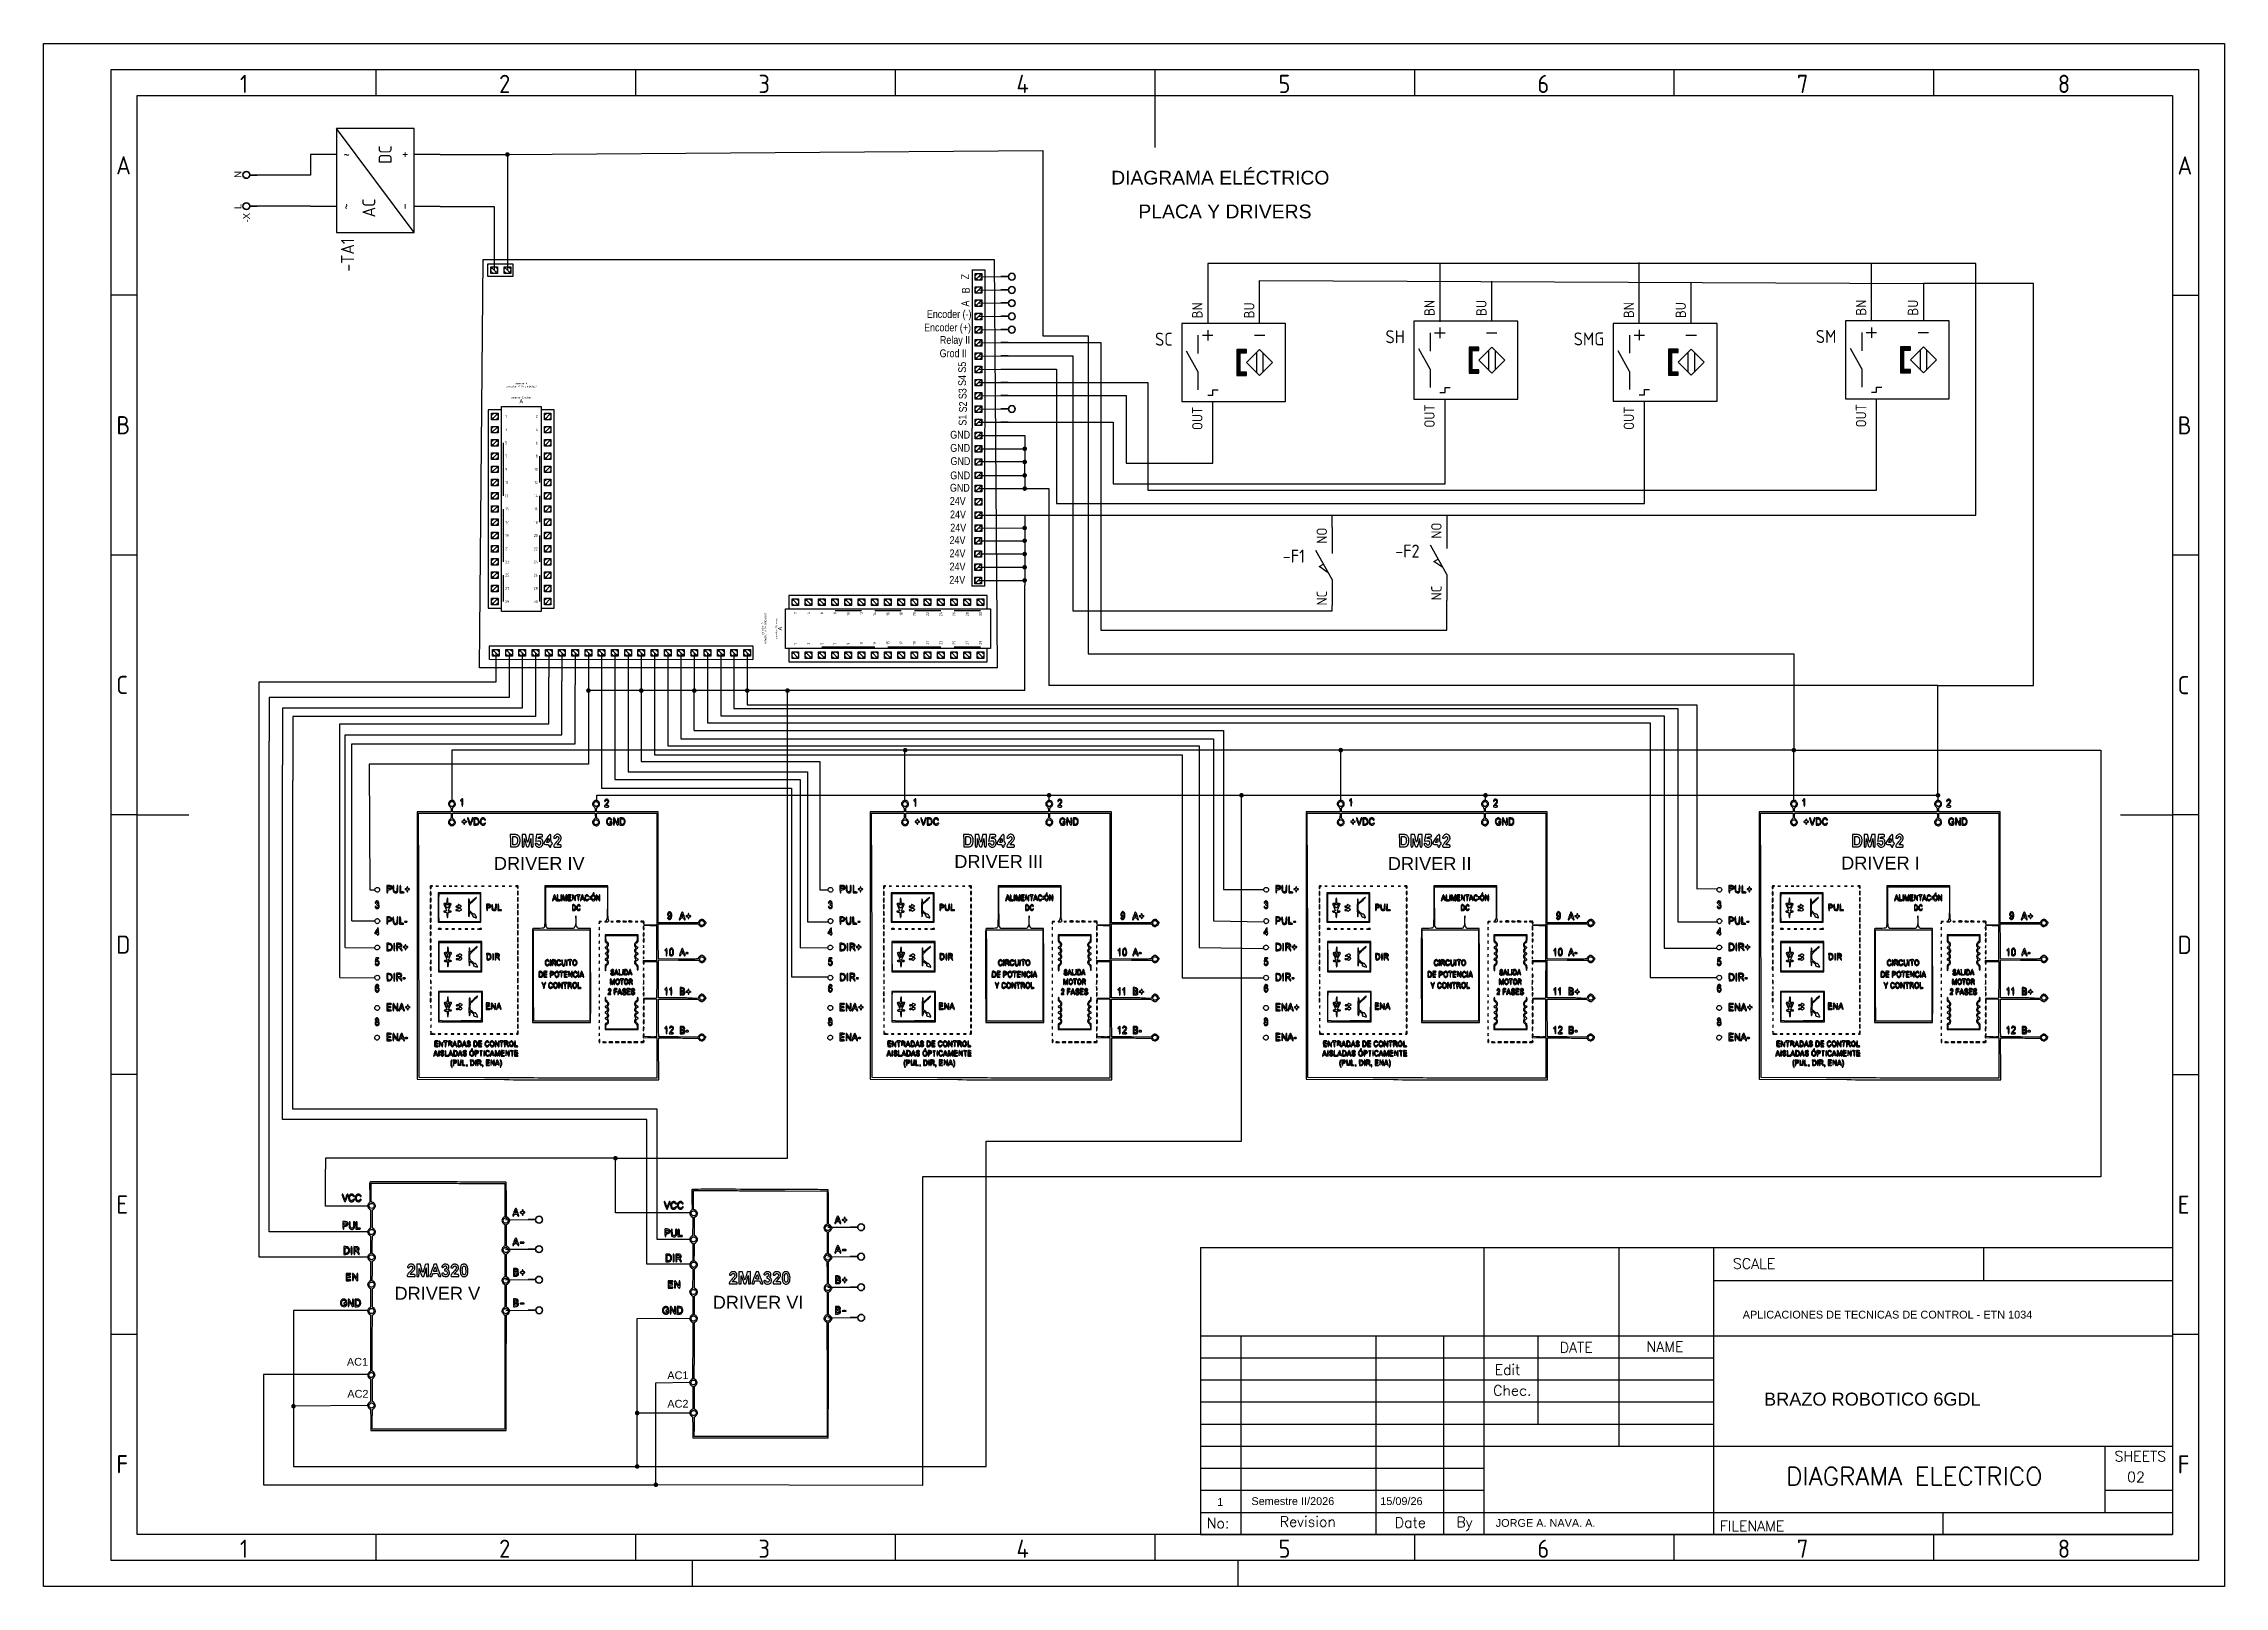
# Model space of a CAD drawing. Header units: millimetres. Extents: x 42961 to 43381, y 28224 to 28521.
import ezdxf
from ezdxf.enums import TextEntityAlignment as Align

# ---------------------------------------------------------------- set-up
doc = ezdxf.new("R2010")
doc.units = ezdxf.units.MM
for name, color, linetype in [('025', 1, 'Continuous'), ('035', 5, 'Continuous'), ('07', 7, 'Continuous'), ('DESC', 7, 'Continuous'), ('MISC', 4, 'Continuous'), ('PDF_Geometría', 7, 'Continuous'), ('PDF_Rellenos sólidos', 1, 'Continuous'), ('PDF_Texto', 7, 'Continuous'), ('SYMS', 7, 'Continuous'), ('TAGS', 4, 'Continuous'), ('TERMS', 3, 'Continuous'), ('YEL_14_THHN', 2, 'Continuous')]:
    doc.layers.add(name, color=color, linetype=linetype)
doc.styles.add('ISO Proportional', font='isocp.shx')
doc.styles.add('PDF F1', font='arial.ttf')
doc.styles.add('PDF F2', font='arial.ttf')
doc.styles.get("Standard").update_dxf_attribs({"font": 'arial.ttf'})
doc.styles.add('WD', font='romans.shx')
doc.styles.add('WD_IEC', font='ISOCP2.shx', dxfattribs={"width": 0.9, "height": 4})

msp = doc.modelspace()

# ---------------------------------------------------------------- texts
at = {"char_height": 1.5, "attachment_point": 1, "rotation": 90}
for s, insert in [('{\\fArial Narrow|b0|i0|c0|p34;Z}', (43137.92, 28475.39)), ('{\\fArial Narrow|b0|i0|c0|p34;B}', (43138.05, 28472.72)), ('{\\fArial Narrow|b0|i0|c0|p34;A}', (43137.95, 28470.17)), ('{\\fArial Narrow|b0|i0|c0|p34;S5}', (43137.34, 28457.44)), ('{\\fArial Narrow|b0|i0|c0|p34;S4}', (43137.34, 28454.89)), ('{\\fArial Narrow|b0|i0|c0|p34;S3}', (43137.42, 28452.34)), ('{\\fArial Narrow|b0|i0|c0|p34;S2}', (43137.49, 28449.8)), ('{\\fArial Narrow|b0|i0|c0|p34;S1}', (43137.42, 28447.25))]:
    msp.add_mtext_dynamic_manual_height_columns(s, width=3.1884, gutter_width=12.5, heights=[0], dxfattribs=dict(at, insert=insert))
at = {"attachment_point": 1}
for s, width, heights, insert, char_height in [('{\\fArial Narrow|b0|i0|c0|p34;Encoder (-)}', 10.7585, [0], (43131.29, 28469.47), 1.5), ('{\\fArial Narrow|b0|i0|c0|p34;Encoder (+)}', 12.024, [0], (43130.76, 28466.89), 1.5), ('      {\\fArial Narrow|b0|i0|c0|p34;Relay II}', 12.024, [0], (43130.31, 28464.5), 1.5), ('      {\\fArial Narrow|b0|i0|c0|p34;Grod II}', 12.024, [0], (43130.26, 28461.92), 1.5), ('        {\\fArial Narrow|b0|i0|c0|p34;GND}', 12.024, [0], (43131.14, 28446.25), 1.5), ('        {\\fArial Narrow|b0|i0|c0|p34;GND}', 12.024, [0], (43131.14, 28443.71), 1.5), ('        {\\fArial Narrow|b0|i0|c0|p34;GND}', 12.024, [0], (43131.15, 28438.42), 1.5), ('        {\\fArial Narrow|b0|i0|c0|p34;GND}', 12.024, [0], (43131.19, 28441.16), 1.5), ('        {\\fArial Narrow|b0|i0|c0|p34;GND}', 12.024, [0], (43131.08, 28436.04), 1.5), ('        {\\fArial Narrow|b0|i0|c0|p34;24V}', 12.024, [0], (43131.05, 28433.49), 1.5), ('        {\\fArial Narrow|b0|i0|c0|p34;24V}', 12.024, [0], (43131.1, 28430.9), 1.5), ('        {\\fArial Narrow|b0|i0|c0|p34;24V}', 12.024, [0], (43131.01, 28425.95), 1.5), ('        {\\fArial Narrow|b0|i0|c0|p34;24V}', 12.024, [0], (43131.14, 28428.36), 1.5), ('        {\\fArial Narrow|b0|i0|c0|p34;24V}', 12.024, [0], (43131.01, 28423.41), 1.5), ('        {\\fArial Narrow|b0|i0|c0|p34;24V}', 12.024, [0], (43130.96, 28418.31), 1.5), ('        {\\fArial Narrow|b0|i0|c0|p34;24V}', 12.024, [0], (43131.01, 28420.86), 1.5), ('\\P\\P      DRIVER IV', 25.2633, [16.59], (43042.09, 28372.55), 2.5), ('\\P\\P      DRIVER III', 25.2633, [16.59], (43130.76, 28372.92), 2.5), ('\\P\\P      DRIVER II', 25.2633, [16.59], (43214.26, 28372.52), 2.5), ('\\P\\P      DRIVER I', 25.2633, [16.59], (43301.56, 28372.63), 2.5), ('\\P\\P      DRIVER V', 25.2633, [16.59], (43022.95, 28289.79), 2.5), ('\\P\\P      DRIVER VI', 25.2633, [16.59], (43084.23, 28288.06), 2.5), ('APLICACIONES DE TECNICAS DE CONTROL - ETN 1034', 71.879, [0], (43288.42, 28276.85), 1.5), ('\\P\\P      AC1', 17.4859, [11.44], (43016.1, 28272.77), 1.5), ('\\P\\P      AC1', 17.4859, [11.44], (43077.81, 28270.18), 1.5), ('\\P\\P      AC2', 17.4859, [11.44], (43016.18, 28266.61), 1.5), ('\\P\\P      AC2', 17.4859, [11.44], (43077.81, 28264.69), 1.5), ('\\P\\P      BRAZO ROBOTICO 6GDL', 81.7247, [16.59], (43286.71, 28269.42), 2.5), ('Semestre II/2026', 23.0957, [0], (43193.8, 28240.95), 1.5), ('15/09/26', 13.0311, [0], (43218.61, 28240.95), 1.5), ('1', 13.0311, [0], (43187.22, 28240.79), 1.5), ('JORGE A. NAVA. A.', 27.914, [2.3], (43240.85, 28236.75), 1.5)]:
    msp.add_mtext_dynamic_manual_height_columns(s, width=width, gutter_width=12.5, heights=heights, dxfattribs=dict(at, insert=insert, char_height=char_height))
at = {"layer": 'PDF_Texto', "insert": (43166.8, 28494.97), "char_height": 2.6532, "attachment_point": 4, "style": 'PDF F2'}
msp.add_mtext('DIAGRAMA ELÉCTRICO', dxfattribs=at)
at = {"layer": 'PDF_Texto', "char_height": 1.327, "attachment_point": 4, "rotation": 90, "style": 'PDF F1'}
for s, insert in [('N   ', (42998.6, 28494.94)), ('L  ', (42998.6, 28488.92)), ('   -X', (43000.25, 28484.8))]:
    msp.add_mtext(s, dxfattribs=dict(at, insert=insert))
at = {"layer": 'PDF_Texto', "insert": (43172.02, 28488.46), "char_height": 2.6687, "width": 35.2481, "attachment_point": 4, "style": 'PDF F2'}
msp.add_mtext('PLACA Y DRIVERS ', dxfattribs=at)

# ---------------------------------------------------------------- blocks, each defined once
blk = doc.blocks.new('IEC_border_a3')
at = {"layer": '035'}
for p, q in [((64, 292), (64, 287)), ((114, 292), (114, 287)), ((164, 292), (164, 287)), ((214, 292), (214, 287)), ((264, 292), (264, 287)), ((314, 292), (314, 287)), ((364, 292), (364, 287)), ((17.97, 248.58), (12.98, 248.58)), ((414.97, 248.54), (409.98, 248.54)), ((17.98, 198.54), (13, 198.54)), ((414.98, 198.5), (410, 198.5)), ((17.98, 148.54), (13, 148.54)), ((414.98, 148.5), (410, 148.5)), ((17.98, 98.54), (13, 98.54)), ((414.98, 98.5), (410, 98.5)), ((18, 48.5), (13.02, 48.5)), ((415, 48.46), (410.02, 48.46)), ((64, 10), (64, 5)), ((114, 10), (114, 5)), ((164, 10), (164, 5)), ((214, 10), (214, 5)), ((264, 10), (264, 5)), ((314, 10), (314, 5)), ((364, 10), (364, 5)), ((125, 0), (125, 5)), ((230, 5), (230, 0))]:
    blk.add_line(p, q, dxfattribs=at)
for points in [[(0, 297), (420, 297), (420, 0), (0, 0)], [(18, 287), (410, 287), (410, 10), (18, 10)]]:
    blk.add_lwpolyline(points, close=True, dxfattribs=at)
at = {"layer": '07'}
for p, q in [((214, 287), (214, 277)), ((18, 148.5), (28, 148.5)), ((400, 148.5), (410, 148.5))]:
    blk.add_line(p, q, dxfattribs=at)
blk.add_lwpolyline([(13, 292), (415, 292), (415, 5), (13, 5)], close=True, dxfattribs=at)
at = {"layer": '035', "style": 'ISO Proportional'}
for s, p in [('1', (37.81, 287.5)), ('2', (87.73, 287.5)), ('3', (137.68, 287.5)), ('4', (187.38, 287.5)), ('5', (237.84, 287.5)), ('6', (287.69, 287.5)), ('7', (337.67, 287.5)), ('8', (387.92, 287.5)), ('A', (13.98, 271.83)), ('A', (410.98, 271.79)), ('B', (14, 221.79)), ('B', (411, 221.75)), ('C', (14, 171.79)), ('C', (411, 171.75)), ('D', (14, 121.79)), ('D', (411, 121.75)), ('E', (14.02, 71.75)), ('E', (411.02, 71.72)), ('F', (14.02, 21.75)), ('F', (411.02, 21.72)), ('1', (37.81, 5.5)), ('2', (87.73, 5.5)), ('3', (137.68, 5.5)), ('4', (187.38, 5.5)), ('5', (237.84, 5.5)), ('6', (287.69, 5.5)), ('7', (337.67, 5.5)), ('8', (387.92, 5.5))]:
    blk.add_text(s, height=3.5, dxfattribs=at).set_placement(p)
blk = doc.blocks.new('IEC_tblock_a3')
at = {"layer": '035'}
for p, q in [((-106.6, 55.25), (-106.6, 17)), ((-36.4, 55.25), (-36.4, 48.88)), ((-88.4, 48.88), (0, 48.88)), ((-179.4, 38.25), (-179.4, 0)), ((-153.4, 38.25), (-153.4, 0)), ((-140.4, 38.25), (-140.4, 0)), ((-122.2, 38.25), (-122.2, 21.25)), ((-187.2, 34), (-88.4, 34)), ((-187.2, 29.75), (-88.4, 29.75)), ((-187.2, 25.5), (-88.4, 25.5)), ((-187.2, 21.25), (-88.4, 21.25)), ((-187.2, 17), (-132.6, 17)), ((-187.2, 12.75), (-132.6, 12.75)), ((-187.2, 8.5), (-132.6, 8.5)), ((-13, 8.5), (0, 8.5)), ((-187.2, 4.25), (0, 4.25)), ((-44.2, 4.25), (-44.2, 0))]:
    blk.add_line(p, q, dxfattribs=at)
at = {"layer": '07'}
for p, q in [((-187.2, 55.25), (-187.2, 0)), ((-187.2, 55.25), (0, 55.25)), ((-132.6, 55.25), (-132.6, 0)), ((-88.4, 55.25), (-88.4, 0)), ((0, 55.25), (0, 0)), ((-187.2, 38.25), (0, 38.25)), ((-132.6, 17), (0, 17)), ((-13, 17), (-13, 4.25)), ((-187.2, 0), (0, 0))]:
    blk.add_line(p, q, dxfattribs=at)
at = {"style": 'WD'}
for tag, p in [('SCALE', (-69.88, 51.07)), ('SH', (-8.74, 10.06)), ('FILENAME', (-68.15, 0.8))]:
    blk.add_attdef(tag, p, '', height=2, dxfattribs=at)
for tag, height, p in [('PROJDESC', 5, (-45.9, 29.2)), ('EDDATE', 2, (-114.97, 30.8)), ('EDBY', 2, (-98.02, 30.86)), ('CKDATE', 2, (-114.85, 26.58)), ('CKBY', 2, (-97.88, 26.3)), ('DWGDESC', 5, (-44.85, 19.72)), ('DWGNO', 3.5, (-48.54, 9.46))]:
    blk.add_attdef(tag, text='', height=height, dxfattribs=at).set_placement(p, align=Align.CENTER)
at = {"style": 'WD', "flags": 1}
blk.add_attdef('WD_TB', (-120.95, 11.91), '', height=2, dxfattribs=at)
at = {"layer": '025', "style": 'WD'}
for s, p in [('SCALE', (-80.57, 51.13)), ('NAME', (-97.74, 35.14)), ('No:', (-183.81, 1.19)), ('Revision', (-166.53, 1.47)), ('Date', (-146.79, 1.28)), ('By', (-136.33, 1.37))]:
    blk.add_text(s, height=2, dxfattribs=at).set_placement(p, align=Align.CENTER)
for s, p in [('DATE', (-118, 35)), ('Edit', (-130.55, 30.72)), ('Chec.', (-130.82, 26.72)), ('SHEETS', (-11.17, 14.05)), ('FILENAME', (-87.18, 0.61))]:
    blk.add_text(s, height=2, dxfattribs=at).set_placement(p)
blk = doc.blocks.new('PLCIO80MF1-130AA')
for p, q in [((116, 20), (-4, 20)), ((-4, 20), (-4, 12)), ((-2, 18), (2, 18)), ((-2, 14), (-2, 18)), ((2, 14), (-2, 14)), ((-1.4, 17.4), (1.4, 14.6)), ((2, 18), (2, 14)), ((6, 18), (10, 18)), ((6, 14), (6, 18)), ((10, 14), (6, 14)), ((6.6, 17.4), (9.4, 14.6)), ((10, 18), (10, 14)), ((14, 18), (18, 18)), ((14, 14), (14, 18)), ((18, 14), (14, 14)), ((14.6, 17.4), (17.4, 14.6)), ((18, 18), (18, 14)), ((22, 18), (26, 18)), ((22, 18), (26, 18)), ((22, 14), (22, 18)), ((22, 14), (22, 18)), ((26, 14), (22, 14)), ((26, 14), (22, 14)), ((22.6, 17.4), (25.4, 14.6)), ((26, 18), (26, 14)), ((26, 18), (26, 14)), ((30, 18), (34, 18)), ((30, 14), (30, 18)), ((34, 14), (30, 14)), ((30.6, 17.4), (33.4, 14.6)), ((34, 18), (34, 14)), ((38, 18), (42, 18)), ((38, 14), (38, 18)), ((42, 14), (38, 14)), ((38.6, 17.4), (41.4, 14.6)), ((42, 18), (42, 14)), ((46, 18), (50, 18)), ((46, 14), (46, 18)), ((50, 14), (46, 14)), ((46.6, 17.4), (49.4, 14.6)), ((50, 18), (50, 14)), ((54, 18), (58, 18)), ((54, 14), (54, 18)), ((58, 14), (54, 14)), ((54.6, 17.4), (57.4, 14.6)), ((58, 18), (58, 14)), ((62, 18), (66, 18)), ((62, 14), (62, 18)), ((66, 14), (62, 14)), ((62.6, 17.4), (65.4, 14.6)), ((66, 18), (66, 14)), ((70, 18), (74, 18)), ((70, 14), (70, 18)), ((74, 14), (70, 14)), ((70.6, 17.4), (73.4, 14.6)), ((74, 18), (74, 14)), ((78, 18), (82, 18)), ((78, 14), (78, 18)), ((82, 14), (78, 14)), ((78.6, 17.4), (81.4, 14.6)), ((82, 18), (82, 14)), ((86, 18), (90, 18)), ((86, 14), (86, 18)), ((90, 14), (86, 14)), ((86.6, 17.4), (89.4, 14.6)), ((90, 18), (90, 14)), ((94, 18), (98, 18)), ((94, 18), (98, 18)), ((94, 14), (94, 18)), ((94, 14), (94, 18)), ((98, 14), (94, 14)), ((98, 14), (94, 14)), ((94.6, 17.4), (97.4, 14.6)), ((98, 18), (98, 14)), ((98, 18), (98, 14)), ((102, 14), (102, 18)), ((102, 14), (102, 18)), ((102, 18), (106, 18)), ((102, 18), (106, 18)), ((106, 14), (102, 14)), ((106, 14), (102, 14)), ((102.6, 17.4), (105.4, 14.6)), ((106, 18), (106, 14)), ((106, 18), (106, 14)), ((110, 14), (110, 18)), ((110, 14), (110, 18)), ((110, 18), (114, 18)), ((110, 18), (114, 18)), ((114, 14), (110, 14)), ((114, 14), (110, 14)), ((110.6, 17.4), (113.4, 14.6)), ((114, 18), (114, 14)), ((114, 18), (114, 14)), ((116, 12), (116, 20)), ((-6, 12), (118, 12)), ((-6, -12), (-6, 12)), ((24, 11), (40, 11)), ((48, 11), (64, 11)), ((72, 11), (88, 11)), ((96, 11), (112, 11)), ((118, 12), (118, -12)), ((-4, -12), (-6, -12)), ((116, -12), (-4, -12)), ((-4, -12), (-4, -20)), ((16, -11), (48, -11)), ((56, -11), (88, -11)), ((96, -11), (112, -11)), ((116, -20), (116, -12)), ((118, -12), (116, -12)), ((-4, -20), (116, -20)), ((-2, -18), (-2, -14)), ((-2, -14), (2, -14)), ((2, -18), (-2, -18)), ((-1.4, -14.6), (1.4, -17.4)), ((2, -14), (2, -18)), ((6, -18), (6, -14)), ((6, -18), (6, -14)), ((6, -14), (10, -14)), ((6, -14), (10, -14)), ((10, -18), (6, -18)), ((10, -18), (6, -18)), ((6.6, -14.6), (9.4, -17.4)), ((10, -14), (10, -18)), ((10, -14), (10, -18)), ((14, -18), (14, -14)), ((14, -18), (14, -14)), ((14, -14), (18, -14)), ((14, -14), (18, -14)), ((18, -18), (14, -18)), ((18, -18), (14, -18)), ((14.6, -14.6), (17.4, -17.4)), ((18, -14), (18, -18)), ((18, -14), (18, -18)), ((22, -18), (22, -14)), ((22, -18), (22, -14)), ((22, -14), (26, -14)), ((22, -14), (26, -14)), ((26, -18), (22, -18)), ((26, -18), (22, -18)), ((22.6, -14.6), (25.4, -17.4)), ((26, -14), (26, -18)), ((26, -14), (26, -18)), ((30, -18), (30, -14)), ((30, -18), (30, -14)), ((30, -14), (34, -14)), ((30, -14), (34, -14)), ((34, -18), (30, -18)), ((34, -18), (30, -18)), ((30.6, -14.6), (33.4, -17.4)), ((34, -14), (34, -18)), ((34, -14), (34, -18)), ((38, -18), (38, -14)), ((38, -18), (38, -14)), ((38, -14), (42, -14)), ((38, -14), (42, -14)), ((42, -18), (38, -18)), ((42, -18), (38, -18)), ((38.6, -14.6), (41.4, -17.4)), ((42, -14), (42, -18)), ((42, -14), (42, -18)), ((46, -18), (46, -14)), ((46, -18), (46, -14)), ((46, -14), (50, -14)), ((46, -14), (50, -14)), ((50, -18), (46, -18)), ((50, -18), (46, -18)), ((46.6, -14.6), (49.4, -17.4)), ((50, -14), (50, -18)), ((50, -14), (50, -18)), ((54, -18), (54, -14)), ((54, -18), (54, -14)), ((54, -14), (58, -14)), ((54, -14), (58, -14)), ((58, -18), (54, -18)), ((58, -18), (54, -18)), ((54.6, -14.6), (57.4, -17.4)), ((58, -14), (58, -18)), ((58, -14), (58, -18)), ((62, -18), (62, -14)), ((62, -18), (62, -14)), ((62, -14), (66, -14)), ((62, -14), (66, -14)), ((66, -18), (62, -18)), ((66, -18), (62, -18)), ((62.6, -14.6), (65.4, -17.4)), ((66, -14), (66, -18)), ((66, -14), (66, -18)), ((70, -18), (70, -14)), ((70, -18), (70, -14)), ((70, -14), (74, -14)), ((70, -14), (74, -14)), ((74, -18), (70, -18)), ((74, -18), (70, -18)), ((70.6, -14.6), (73.4, -17.4)), ((74, -14), (74, -18)), ((74, -14), (74, -18)), ((78, -18), (78, -14)), ((78, -18), (78, -14)), ((78, -14), (82, -14)), ((78, -14), (82, -14)), ((82, -18), (78, -18)), ((82, -18), (78, -18)), ((78.6, -14.6), (81.4, -17.4)), ((82, -14), (82, -18)), ((82, -14), (82, -18)), ((86, -18), (86, -14)), ((86, -18), (86, -14)), ((86, -14), (90, -14)), ((86, -14), (90, -14)), ((90, -18), (86, -18)), ((90, -18), (86, -18)), ((86.6, -14.6), (89.4, -17.4)), ((90, -14), (90, -18)), ((90, -14), (90, -18)), ((94, -18), (94, -14)), ((94, -18), (94, -14)), ((94, -14), (98, -14)), ((94, -14), (98, -14)), ((98, -18), (94, -18)), ((98, -18), (94, -18)), ((94.6, -14.6), (97.4, -17.4)), ((98, -14), (98, -18)), ((98, -14), (98, -18)), ((102, -18), (102, -14)), ((102, -18), (102, -14)), ((102, -14), (106, -14)), ((102, -14), (106, -14)), ((106, -18), (102, -18)), ((106, -18), (102, -18)), ((102.6, -14.6), (105.4, -17.4)), ((106, -14), (106, -18)), ((106, -14), (106, -18)), ((110, -14), (114, -14)), ((110, -14), (114, -14)), ((110, -18), (110, -14)), ((110, -18), (110, -14)), ((114, -18), (110, -18)), ((114, -18), (110, -18)), ((110.6, -14.6), (113.4, -17.4)), ((114, -14), (114, -18)), ((114, -14), (114, -18))]:
    blk.add_line(p, q)
for centre in [(0, 16), (8, 16), (16, 16), (24, 16), (32, 16), (40, 16), (48, 16), (56, 16), (64, 16), (72, 16), (80, 16), (88, 16), (96, 16), (104, 16), (112, 16), (0, -16), (8, -16), (16, -16), (24, -16), (32, -16), (40, -16), (48, -16), (56, -16), (64, -16), (72, -16), (80, -16), (88, -16), (96, -16), (104, -16), (112, -16)]:
    blk.add_circle(centre, 2)
at = {"style": 'WD_IEC'}
for tag, p, height, width in [('DESCA19', (23.3, 32), 2, 0.9), ('DESCB19', (26.7, 32), 2, 0.9), ('DESCA21', (39.3, 32), 2, 0.9), ('DESCB21', (42.7, 32), 2, 0.9), ('DESCA22', (47.3, 32), 2, 0.9), ('DESCB22', (50.7, 32), 2, 0.9), ('DESCA24', (63.3, 32), 2, 0.9), ('DESCB24', (66.7, 32), 2, 0.9), ('DESCA25', (71.3, 32), 2, 0.9), ('DESCB25', (74.7, 32), 2, 0.9), ('DESCA27', (87.3, 32), 2, 0.9), ('DESCB27', (90.7, 32), 2, 0.9), ('DESCA28', (95.3, 32), 2, 0.9), ('DESCB28', (98.7, 32), 2, 0.9), ('DESCA30', (111.3, 32), 2, 0.9), ('DESCB30', (114.7, 32), 2, 0.9), ('WDTAGALT', (-25, -6), 2.5, 0.8)]:
    blk.add_attdef(tag, p, '', height=height, rotation=90, dxfattribs=dict(at, width=width))
at = {"style": 'WD_IEC', "flags": 1}
for tag, p in [('X2TERM16', (0, 18)), ('X2TERM17', (8, 18)), ('X2TERM18', (16, 18)), ('X2TERM19', (24, 18)), ('X2TERM20', (32, 18)), ('X2TERM21', (40, 18)), ('X2TERM22', (48, 18)), ('X2TERM23', (56, 18)), ('X2TERM24', (64, 18)), ('X2TERM25', (72, 18)), ('X2TERM26', (80, 18)), ('X2TERM27', (88, 18)), ('X2TERM28', (96, 18)), ('X2TERM29', (104, 18)), ('X2TERM30', (112, 18)), ('X8TERM01', (0, -18)), ('X8TERM02', (8, -18)), ('X8TERM03', (16, -18)), ('X8TERM04', (24, -18)), ('X8TERM05', (32, -18)), ('X8TERM06', (40, -18)), ('X8TERM07', (48, -18)), ('X8TERM08', (56, -18)), ('X8TERM09', (64, -18)), ('X8TERM10', (72, -18)), ('X8TERM11', (80, -18)), ('X8TERM12', (88, -18)), ('X8TERM13', (96, -18)), ('X8TERM14', (104, -18)), ('X8TERM15', (112, -18))]:
    blk.add_attdef(tag, p, '', height=0.25, rotation=90, dxfattribs=at)
at = {"style": 'WD_IEC', "width": 0.9}
for tag, p in [('TERM16', (1, 18.6)), ('TERM17', (9, 18.6)), ('TERM18', (17, 18.6)), ('TERM19', (25, 18.6)), ('TERM20', (33, 18.6)), ('TERM21', (41, 18.6)), ('TERM22', (49, 18.6)), ('TERM23', (57, 18.6)), ('TERM24', (65, 18.6)), ('TERM25', (73, 18.6)), ('TERM26', (81, 18.6)), ('TERM27', (89, 18.6)), ('TERM28', (97, 18.6)), ('TERM29', (105, 18.6)), ('TERM30', (113, 18.6))]:
    blk.add_attdef(tag, text='', height=2, rotation=90, dxfattribs=at).set_placement(p, align=Align.TOP_LEFT)
at = {"style": 'WD_IEC'}
for tag, height, width, p in [('INST', 2.5, 0.8, (-28.1, 0)), ('LOC', 2.5, 0.8, (-21.4, 0)), ('MFG', 1.25, 0.8, (-19.4, 0)), ('CAT', 1.25, 0.9, (-17.6, 0)), ('DESC', 1.25, 0.8, (-10.8, 0))]:
    blk.add_attdef(tag, text='', height=height, rotation=90, dxfattribs=dict(at, width=width)).set_placement(p, align=Align.CENTER)
at = {"linetype": 'Continuous', "style": 'WD_IEC', "flags": 9}
for tag, p in [('ASSYCODE', (-19.5, 3.7)), ('FAMILY', (-19.1, 3.7))]:
    blk.add_attdef(tag, text='', height=0.16, rotation=90, dxfattribs=at).set_placement(p, align=Align.CENTER)
at = {"style": 'WD_IEC'}
for tag, height, p in [('LINE1', 1.75, (-15.4, 0)), ('LINE2', 1.75, (-12.9, 0)), ('TAG1', 2.5, (-8, 0))]:
    blk.add_attdef(tag, text='', height=height, rotation=90, dxfattribs=at).set_placement(p, align=Align.CENTER)
for tag, width, p in [('TERMDESC16', 0.9, (0, 10)), ('TERMDESC17', 0.9, (8, 10)), ('TERMDESC18', 0.9, (16, 10)), ('TAGA19', 0.9, (24, 10)), ('TERMDESC20', 0.9, (32, 10)), ('TAGA21', 0.8, (40, 10)), ('TAGA22', 0.9, (48, 10)), ('TERMDESC23', 0.9, (56, 10)), ('TAGA24', 0.9, (64, 10)), ('TAGA25', 0.9, (72, 10)), ('TERMDESC26', 0.9, (80, 10)), ('TAGA27', 0.9, (88, 10)), ('TAGA28', 0.9, (96, 10)), ('TERMDESC29', 0.9, (104, 10)), ('TAGA30', 0.9, (112, 10))]:
    blk.add_attdef(tag, text='', height=1.75, rotation=90, dxfattribs=dict(at, width=width)).set_placement(p, align=Align.MIDDLE_RIGHT)
for tag, width, p in [('TERMDESC01', 0.9, (0, -9.7)), ('TERMDESC02', 0.9, (8, -9.7)), ('TERMDESC05', 0.9, (32, -9.7)), ('TERMDESC10', 0.9, (72, -9.7)), ('TERMDESC14', 0.9, (104, -9.7)), ('TAGA03', 0.9, (16, -9.7)), ('TAGA04', 0.9, (24, -9.7)), ('TAGA06', 0.9, (40, -9.7)), ('TAGA07', 0.8, (48, -9.7)), ('TAGA08', 0.9, (56, -9.7)), ('TAGA09', 0.9, (64, -9.7)), ('TAGA11', 0.9, (80, -9.7)), ('TAGA11', 0.9, (80, -9.7)), ('TAGA12', 0.9, (88, -9.7)), ('TAGA13', 0.9, (96, -9.7)), ('TAGA15', 0.9, (112, -9.7))]:
    blk.add_attdef(tag, text='', height=1.75, rotation=90, dxfattribs=dict(at, width=width)).set_placement(p, align=Align.MIDDLE_LEFT)
at = {"style": 'WD_IEC', "width": 0.9}
for tag, p in [('TERM01', (1, -18.5)), ('TERM02', (9, -18.5)), ('TERM03', (17, -18.5)), ('TERM04', (25, -18.5)), ('TERM05', (33, -18.5)), ('TERM06', (41, -18.5)), ('TERM07', (49, -18.5)), ('TERM08', (57, -18.5)), ('TERM09', (65, -18.5)), ('TERM10', (73, -18.5)), ('TERM11', (81, -18.5)), ('TERM12', (89, -18.5)), ('TERM13', (97, -18.5)), ('TERM14', (105, -18.5)), ('TERM15', (113, -18.5))]:
    blk.add_attdef(tag, text='', height=2, rotation=90, dxfattribs=at).set_placement(p, align=Align.TOP_RIGHT)
for tag, p in [('DESCA03', (15.3, -32)), ('DESCB03', (18.7, -32)), ('DESCA04', (23.3, -32)), ('DESCB04', (26.7, -32)), ('DESCA06', (39.3, -32)), ('DESCB06', (42.7, -32)), ('DESCA07', (47.3, -32)), ('DESCB07', (50.7, -32)), ('DESCA08', (55.3, -32)), ('DESCB08', (58.7, -32)), ('DESCA09', (63.3, -32)), ('DESCB09', (66.7, -32)), ('DESCA11', (79.3, -32)), ('DESCB11', (82.7, -32)), ('DESCA12', (87.3, -32)), ('DESCB12', (90.7, -32)), ('DESCA13', (95.3, -32)), ('DESCB13', (98.7, -32)), ('DESCA15', (111.3, -32)), ('DESCB15', (114.7, -32))]:
    blk.add_attdef(tag, text='', height=2, rotation=90, dxfattribs=at).set_placement(p, align=Align.RIGHT)
blk = doc.blocks.new('VIN1G1')
for p, q in [((0, 7.5), (0, 12.5)), ((9.98, 7.5), (9.98, 12.5)), ((14.99, 7.5), (-5.01, 7.5)), ((-5.01, 7.5), (-5.01, -7.5)), ((-5.01, -7.5), (14.99, 7.5)), ((14.99, -7.5), (14.99, 7.5)), ((14.99, -7.5), (14.99, 7.5)), ((-5.01, -7.5), (14.99, -7.5)), ((0, -12.5), (0, -7.5)), ((9.98, -12.5), (9.98, -7.5))]:
    blk.add_line(p, q)
at = {"style": 'WD_IEC'}
for tag, p in [('INST', (-6.14, 10.12)), ('LOC', (-6.14, 7.12)), ('TAG1', (-6.14, 4.12)), ('RATING1', (-5.97, 0.36)), ('DESC1', (-6.14, -6.22)), ('DESC2', (-6.14, -9.22)), ('DESC3', (-6.14, -12.22)), ('WDTAGALT', (-6.14, -15.22))]:
    blk.add_attdef(tag, text='', height=2.5, dxfattribs=at).set_placement(p, align=Align.RIGHT)
at = {"style": 'WD_IEC', "flags": 1}
for tag, p, height in [('X2TERM01', (0, 12.5), 0.32), ('X2TERM02', (9.98, 12.5), 0.32), ('MFG', (15.53, 6.06), 1.5), ('CAT', (15.53, 3.56), 1.5), ('X1LINK', (14.99, 0), 0.32), ('X4LINK', (-5.01, -0.61), 0.32), ('ASSYCODE', (15.61, -4.38), 1), ('FAMILY', (15.61, -5.88), 1), ('CATDESC', (15.61, -7.38), 1), ('X8TERM03', (0, -12.5), 0.32), ('X8TERM04', (9.98, -12.5), 0.32)]:
    blk.add_attdef(tag, p, '', height=height, dxfattribs=at)
at = {"style": 'WD_IEC'}
for tag, p in [('TERM01', (-1, 12.23)), ('TERM02', (8.98, 12.5))]:
    blk.add_attdef(tag, text='', height=2, rotation=90, dxfattribs=at).set_placement(p, align=Align.RIGHT)
for tag, p in [('TERMDESC01', (-0.01, 5.55)), ('TERMDESC02', (9.98, 5.55)), ('TERMDESC03', (-0.01, -5.52)), ('TERMDESC04', (9.98, -5.52))]:
    blk.add_attdef(tag, text='', height=2, dxfattribs=at).set_placement(p, align=Align.MIDDLE)
for tag, p in [('AC', (-0.3, 0.01)), ('DC', (9.97, -3.13))]:
    blk.add_attdef(tag, text='', height=2.5, dxfattribs=at).set_placement(p, align=Align.CENTER)
at = {"lineweight": 15, "style": 'WD_IEC'}
blk.add_attdef('XREF', text='', height=2.5, dxfattribs=at).set_placement((-6.14, -3.22), align=Align.RIGHT)
at = {"style": 'WD_IEC'}
for tag, p in [('TERM03', (-1, -12.96)), ('TERM04', (8.98, -12.96))]:
    blk.add_attdef(tag, p, '', height=2, rotation=90, dxfattribs=at)
blk = doc.blocks.new('VLS11')
for p, q in [((0, 7.5), (0, 2.5)), ((0, -2.5), (-3.12, 3.12)), ((-2.5, 0), (-1.65, 0.47)), ((-0.74, -1.18), (-2.5, 0)), ((0, -2.5), (0, -7.5))]:
    blk.add_line(p, q)
at = {"style": 'WD_IEC'}
for tag, p in [('INST', (-5.25, 6.75)), ('LOC', (-5.25, 3.75)), ('TAG1', (-5.25, 0.75)), ('XREF', (-5.25, -3.75)), ('DESC2', (-5.25, -9.75)), ('DESC1', (-5.25, -6.75)), ('DESC3', (-5.25, -12.75))]:
    blk.add_attdef(tag, text='', height=2.5, dxfattribs=at).set_placement(p, align=Align.RIGHT)
blk.add_attdef('TERM01', text='', height=2, rotation=90, dxfattribs=at).set_placement((-1, 7.5), align=Align.RIGHT)
at = {"style": 'WD_IEC', "flags": 1}
for tag, p, height in [('X2TERM01', (0, 7.5), 0.32), ('MFG', (2.75, 6.5), 1.5), ('CAT', (2.75, 4), 1.5), ('X4LINK', (-3.42, 0), 0.32), ('X1LINK', (0, 0), 0.32), ('ASSYCODE', (1, -4), 1), ('CONTACT', (1, -2.5), 1), ('COMMON', (2.25, -3.75), 1), ('X8TERM02', (0, -7.5), 0.32), ('FAMILY', (1, -5.5), 1), ('CATDESC', (1, -7), 1)]:
    blk.add_attdef(tag, p, '', height=height, dxfattribs=at)
at = {"style": 'WD_IEC'}
blk.add_attdef('TERM02', (-1, -7.5), '', height=2, rotation=90, dxfattribs=at)
at = {"lineweight": 15, "style": 'WD_IEC'}
blk.add_attdef('WDTAGALT', text='', height=2.5, dxfattribs=at).set_placement((-5.25, -15.75), align=Align.RIGHT)
blk = doc.blocks.new('VPX11M3')
for p, q in [((-1.875, 5.25), (-1.875, 1.75)), ((-1, 5.25), (1, 5.25)), ((0, 6.25), (0, 4.25)), ((9, 5.25), (11, 5.25)), ((-1.875, -1.75), (-4.0625, 2.1875)), ((9.375, 1.875), (9.375, -1.875)), ((10.625, 1.875), (10.625, -1.875)), ((-1.875, -1.75), (-1.875, -5.25)), ((0, -6.25), (1, -6.25)), ((1, -6.25), (1, -5.25)), ((1, -5.25), (2, -5.25))]:
    blk.add_line(p, q)
for points in [[(-5, -7.5), (15, -7.5), (15, 7.5), (-5, 7.5)], [(6.25, 1.875), (7.5, 1.875), (7.5, 2.5), (5.625, 2.5), (5.625, -2.5), (7.5, -2.5), (7.5, -1.875), (6.25, -1.875)], [(10, 2.5), (12.5, 0), (10, -2.5), (7.5, 0)]]:
    blk.add_lwpolyline(points, close=True)
for points in [[(5.625, 2.5), (5.625, 1.875), (7.5, 2.5), (7.5, 1.875)], [(5.625, 1.875), (5.625, -1.875), (6.25, 1.875), (6.25, -1.875)], [(5.625, -1.875), (5.625, -2.5), (7.5, -1.875), (7.5, -2.5)]]:
    blk.add_solid(points)
at = {"style": 'WD_IEC'}
for tag, p in [('INST', (-6.75, 10.25)), ('LOC', (-6.75, 6.75)), ('TAG1', (-6.75, 3.25)), ('DESC1', (-6.75, -5.2)), ('DESC2', (-6.75, -8.7)), ('DESC3', (-6.75, -12.2))]:
    blk.add_attdef(tag, text='', height=2.5, dxfattribs=at).set_placement(p, align=Align.RIGHT)
for tag, p in [('TERM02', (-1, 8.5)), ('TERM03', (9, 8.5))]:
    blk.add_attdef(tag, p, '', height=2, rotation=90, dxfattribs=at)
at = {"style": 'WD_IEC', "flags": 1}
for tag, p, height in [('X2TERM02', (0, 7.5), 0.32), ('X2TERM03', (10, 7.5), 0.32), ('MFG', (17.75, 6.5), 1.5), ('CAT', (17.75, 4), 1.5), ('ASSYCODE', (16, -4), 1), ('X8TERM01', (0, -7.5), 0.32), ('FAMILY', (16, -5.5), 1), ('CATDESC', (16, -7), 1)]:
    blk.add_attdef(tag, p, '', height=height, dxfattribs=at)
at = {"lineweight": 15, "style": 'WD_IEC'}
for tag, p in [('XREF', (-6.75, -1.35)), ('WDTAGALT', (-6.75, -15.125))]:
    blk.add_attdef(tag, text='', height=2.5, dxfattribs=at).set_placement(p, align=Align.RIGHT)
at = {"style": 'WD_IEC'}
blk.add_attdef('TERM01', text='', height=2, rotation=90, dxfattribs=at).set_placement((-1, -8.5), align=Align.RIGHT)

# ---------------------------------------------------------------- hatches: boundary and pattern name
at = {"layer": 'PDF_Rellenos sólidos', "true_color": 0x800000, "transparency": 33554559}
for points in [[(43050.95, 28499.44, 0.414668), (43050.5, 28499.89), (43050.5, 28499.89, 0.414668), (43050.05, 28499.44), (43050.05, 28499.44, 0.414668), (43050.5, 28499), (43050.5, 28499, 0.414668)], [(43150.57, 28427.56, 0.414668), (43150.13, 28428), (43150.13, 28428, 0.414668), (43149.68, 28427.56), (43149.68, 28427.56, 0.414668), (43150.13, 28427.11), (43150.13, 28427.11, 0.414668)], [(43150.57, 28425.08, 0.414668), (43150.13, 28425.53), (43150.13, 28425.53, 0.414668), (43149.68, 28425.08), (43149.68, 28425.08, 0.414668), (43150.13, 28424.64), (43150.13, 28424.64, 0.414668)], [(43150.57, 28422.54, 0.414668), (43150.13, 28422.98), (43150.13, 28422.98, 0.414668), (43149.68, 28422.54), (43149.68, 28422.54, 0.414668), (43150.13, 28422.09), (43150.13, 28422.09, 0.414668)], [(43150.57, 28419.99, 0.414668), (43150.13, 28420.44), (43150.13, 28420.44, 0.414668), (43149.68, 28419.99), (43149.68, 28419.99, 0.414668), (43150.13, 28419.54), (43150.13, 28419.54, 0.414668)], [(43150.57, 28417.44, 0.414668), (43150.13, 28417.89), (43150.13, 28417.89, 0.414668), (43149.68, 28417.44), (43149.68, 28417.44, 0.414668), (43150.13, 28417), (43150.13, 28417, 0.414668)], [(43066.55, 28396.24, 0.414668), (43066.11, 28396.68), (43066.11, 28396.68, 0.414668), (43065.66, 28396.24), (43065.66, 28396.24, 0.414668), (43066.11, 28395.79), (43066.11, 28395.79, 0.414668)], [(43076.74, 28396.24, 0.414668), (43076.29, 28396.68), (43076.29, 28396.68, 0.414668), (43075.84, 28396.24), (43075.84, 28396.24, 0.414668), (43076.29, 28395.79), (43076.29, 28395.79, 0.414668)], [(43086.95, 28396.24, 0.414668), (43086.5, 28396.68), (43086.5, 28396.68, 0.414668), (43086.06, 28396.24), (43086.06, 28396.24, 0.414668), (43086.5, 28395.79), (43086.5, 28395.79, 0.414668)], [(43097.13, 28396.24, 0.414668), (43096.69, 28396.68), (43096.69, 28396.68, 0.414668), (43096.24, 28396.24), (43096.24, 28396.24, 0.414668), (43096.69, 28395.79), (43096.69, 28395.79, 0.414668)], [(43104.9, 28396.24, 0.414668), (43104.45, 28396.68), (43104.45, 28396.68, 0.414668), (43104.01, 28396.24), (43104.01, 28396.24, 0.414668), (43104.45, 28395.79), (43104.45, 28395.79, 0.414668)], [(43127.57, 28384.75, 0.414668), (43127.12, 28385.2), (43127.12, 28385.2, 0.414668), (43126.67, 28384.75), (43126.67, 28384.75, 0.414668), (43127.12, 28384.31), (43127.12, 28384.31, 0.414668)], [(43211.46, 28384.77, 0.414668), (43211.01, 28385.22), (43211.01, 28385.22, 0.414668), (43210.56, 28384.77), (43210.56, 28384.77, 0.414668), (43211.01, 28384.32), (43211.01, 28384.32, 0.414668)], [(43298.71, 28384.77, 0.414668), (43298.27, 28385.22), (43298.27, 28385.22, 0.414668), (43297.82, 28384.77), (43297.82, 28384.77, 0.414668), (43298.27, 28384.32), (43298.27, 28384.32, 0.414668)], [(43071.76, 28306.21, 0.414668), (43071.31, 28306.66), (43071.31, 28306.66, 0.414668), (43070.86, 28306.21), (43070.86, 28306.21, 0.414668), (43071.31, 28305.77), (43071.31, 28305.77, 0.414668)], [(43079.55, 28243.35, 0.414668), (43079.1, 28243.8), (43079.1, 28243.8, 0.414668), (43078.66, 28243.35), (43078.66, 28243.35, 0.414668), (43079.1, 28242.91), (43079.1, 28242.91, 0.414668)]]:
    msp.add_hatch(color=16, dxfattribs=at).paths.add_polyline_path(points)
at = {"layer": 'PDF_Rellenos sólidos', "transparency": 33554559}
for points in [[(43150.59, 28442.79, 0.414668), (43150.14, 28443.24), (43150.14, 28443.24, 0.414668), (43149.7, 28442.79), (43149.7, 28442.79, 0.414668), (43150.14, 28442.35), (43150.14, 28442.35, 0.414668)], [(43150.59, 28440.25, 0.414668), (43150.14, 28440.69), (43150.14, 28440.69, 0.414668), (43149.7, 28440.25), (43149.7, 28440.25, 0.414668), (43150.14, 28439.8), (43150.14, 28439.8, 0.414668)], [(43150.59, 28437.67, 0.414668), (43150.14, 28438.12), (43150.14, 28438.12, 0.414668), (43149.7, 28437.67), (43149.7, 28437.67, 0.414668), (43150.14, 28437.23), (43150.14, 28437.23, 0.414668)], [(43150.59, 28435.13, 0.414668), (43150.14, 28435.57), (43150.14, 28435.57, 0.414668), (43149.7, 28435.13), (43149.7, 28435.13, 0.414668), (43150.14, 28434.68), (43150.14, 28434.68, 0.414668)], [(43155.28, 28376.08, 0.414668), (43154.83, 28376.52), (43154.83, 28376.52, 0.414668), (43154.39, 28376.08), (43154.39, 28376.08, 0.414668), (43154.83, 28375.63), (43154.83, 28375.63, 0.414668)], [(43192.33, 28376.08, 0.414668), (43191.89, 28376.52), (43191.89, 28376.52, 0.414668), (43191.44, 28376.08), (43191.44, 28376.08, 0.414668), (43191.89, 28375.63), (43191.89, 28375.63, 0.414668)], [(43239.33, 28376.08, 0.414668), (43238.89, 28376.52), (43238.89, 28376.52, 0.414668), (43238.44, 28376.08), (43238.44, 28376.08, 0.414668), (43238.89, 28375.63), (43238.89, 28375.63, 0.414668)], [(43326.47, 28376.08, 0.414668), (43326.02, 28376.52), (43326.02, 28376.52, 0.414668), (43325.58, 28376.08), (43325.58, 28376.08, 0.414668), (43326.02, 28375.63), (43326.02, 28375.63, 0.414668)], [(43009.75, 28258.47, 0.414668), (43009.3, 28258.91), (43009.3, 28258.91, 0.414668), (43008.86, 28258.47), (43008.86, 28258.47, 0.414668), (43009.3, 28258.02), (43009.3, 28258.02, 0.414668)], [(43075.95, 28257.16, 0.414668), (43075.5, 28257.61), (43075.5, 28257.61, 0.414668), (43075.05, 28257.16), (43075.05, 28257.16, 0.414668), (43075.5, 28256.72), (43075.5, 28256.72, 0.414668)], [(43075.95, 28246.88, 0.414668), (43075.5, 28247.32), (43075.5, 28247.32, 0.414668), (43075.05, 28246.88), (43075.05, 28246.88, 0.414668), (43075.5, 28246.43), (43075.5, 28246.43, 0.414668)]]:
    msp.add_hatch(color=0, dxfattribs=at).paths.add_polyline_path(points)

# ---------------------------------------------------------------- linework, layer by layer
at = {"color": 1}
for p, q in [((43037.58, 28499.44), (43050.5, 28499.44)), ((43050.5, 28499.44), (43153.63, 28500.19)), ((43050.5, 28499.44), (43050.5, 28477.2)), ((43153.63, 28500.19), (43153.63, 28464.56)), ((43333.34, 28478.49), (43185.38, 28478.49)), ((43185.38, 28478.49), (43185.38, 28466.91)), ((43230.09, 28478.44), (43230.09, 28467.25)), ((43268.49, 28466.97), (43268.49, 28478.65)), ((43313.21, 28467.43), (43313.21, 28478.52)), ((43333.34, 28430.03), (43333.34, 28478.49)), ((43153.63, 28464.56), (43162.35, 28464.56)), ((43162.35, 28464.56), (43162.35, 28403.34)), ((43141.23, 28430.03), (43150.13, 28430.03)), ((43150.13, 28430.03), (43150.13, 28425.08)), ((43150.13, 28430.03), (43231.42, 28430.03)), ((43209.35, 28427.62), (43209.35, 28430)), ((43231.42, 28430.03), (43231.42, 28428.59)), ((43231.42, 28430.03), (43333.34, 28430.03)), ((43141.23, 28427.49), (43150.13, 28427.56)), ((43141.2, 28425.08), (43150.13, 28425.08)), ((43141.2, 28422.54), (43150.13, 28422.54)), ((43150.13, 28425.08), (43150.13, 28419.99)), ((43141.2, 28419.99), (43150.13, 28419.99)), ((43141.2, 28417.44), (43150.13, 28417.44)), ((43150.13, 28419.99), (43150.13, 28417.44)), ((43150.13, 28417.44), (43150.13, 28416.56)), ((43150.13, 28396.24), (43150.13, 28416.56)), ((43162.35, 28403.34), (43298.27, 28403.34)), ((43298.27, 28403.34), (43298.27, 28384.77)), ((43150.13, 28396.24), (43066.1, 28396.24)), ((43104.45, 28306.21), (43104.45, 28396.24)), ((43298.27, 28384.77), (43039.8, 28384.77)), ((43039.8, 28384.77), (43039.8, 28375.1)), ((43127.08, 28375.1), (43127.08, 28384.77)), ((43210.99, 28375.1), (43210.99, 28384.77)), ((43298.27, 28375.1), (43298.27, 28384.77)), ((43298.27, 28384.77), (43357.4, 28384.77)), ((43357.4, 28384.77), (43357.4, 28302.6)), ((43071.31, 28306.21), (43015.48, 28306.21)), ((43015.48, 28306.21), (43015.48, 28304.09)), ((43015.48, 28297.01), (43015.48, 28304.09)), ((43071.31, 28295.71), (43071.31, 28306.21)), ((43071.31, 28306.21), (43104.45, 28306.21)), ((43357.4, 28302.6), (43130.43, 28302.6)), ((43130.43, 28302.6), (43130.43, 28243.19)), ((43023.58, 28297.01), (43015.48, 28297.01)), ((43085.63, 28295.71), (43071.31, 28295.71)), ((43023.56, 28264.56), (43003.53, 28264.56)), ((43003.53, 28264.56), (43003.53, 28243.35)), ((43079.1, 28263), (43085.59, 28263.12)), ((43079.1, 28243.35), (43079.1, 28263)), ((43003.53, 28243.35), (43079.1, 28243.35)), ((43130.43, 28243.19), (43079.1, 28243.35))]:
    msp.add_line(p, q, dxfattribs=at)
for p, q in [((43037.58, 28489.46), (43047.95, 28489.46)), ((43047.95, 28489.46), (43047.95, 28477.2)), ((43051.6, 28478.31), (43046.67, 28478.31)), ((43046.67, 28478.31), (43046.67, 28476)), ((43047.32, 28477.84), (43048.59, 28477.84)), ((43047.32, 28476.56), (43047.32, 28477.84)), ((43048.59, 28476.56), (43047.32, 28476.56)), ((43047.5, 28477.65), (43048.4, 28476.75)), ((43048.59, 28477.84), (43048.59, 28476.56)), ((43049.86, 28477.84), (43051.14, 28477.84)), ((43049.86, 28476.56), (43049.86, 28477.84)), ((43051.14, 28476.56), (43049.86, 28476.56)), ((43050.05, 28477.65), (43050.95, 28476.75)), ((43051.14, 28477.84), (43051.14, 28476.56)), ((43051.6, 28475.99), (43051.6, 28478.31)), ((43139.99, 28477.14), (43139.92, 28416.33)), ((43142.49, 28477.17), (43139.95, 28477.17)), ((43140.58, 28475.26), (43140.58, 28476.54)), ((43140.58, 28476.54), (43141.86, 28476.54)), ((43141.67, 28476.35), (43140.77, 28475.45)), ((43141.86, 28476.54), (43141.86, 28475.26)), ((43142.48, 28416.37), (43142.49, 28477.17)), ((43046.69, 28475.99), (43051.6, 28475.99)), ((43141.86, 28475.26), (43140.58, 28475.26)), ((43140.58, 28472.72), (43140.58, 28473.99)), ((43140.58, 28473.99), (43141.86, 28473.99)), ((43141.86, 28472.72), (43140.58, 28472.72)), ((43141.67, 28473.8), (43140.77, 28472.9)), ((43141.22, 28475.9), (43145.55, 28475.95)), ((43141.22, 28473.35), (43145.55, 28473.4)), ((43141.86, 28473.99), (43141.86, 28472.72)), ((43195.38, 28466.91), (43195.38, 28475.21)), ((43195.38, 28475.21), (43323.21, 28474.58)), ((43240.09, 28467.39), (43240.09, 28475.08)), ((43278.49, 28467.02), (43278.49, 28474.85)), ((43323.21, 28474.58), (43323.21, 28467.36)), ((43344.4, 28474.58), (43323.21, 28474.58)), ((43344.4, 28397.21), (43344.4, 28474.58)), ((43140.58, 28470.17), (43140.58, 28471.44)), ((43140.58, 28471.44), (43141.86, 28471.44)), ((43141.86, 28470.17), (43140.58, 28470.17)), ((43140.58, 28467.62), (43140.58, 28468.9)), ((43140.58, 28467.62), (43140.58, 28468.9)), ((43140.58, 28468.9), (43141.86, 28468.9)), ((43140.58, 28468.9), (43141.86, 28468.9)), ((43141.86, 28467.62), (43140.58, 28467.62)), ((43141.86, 28467.62), (43140.58, 28467.62)), ((43141.67, 28471.26), (43140.77, 28470.36)), ((43141.67, 28468.71), (43140.77, 28467.81)), ((43141.22, 28470.81), (43145.55, 28470.86)), ((43141.22, 28468.26), (43145.55, 28468.31)), ((43141.86, 28471.44), (43141.86, 28470.17)), ((43141.86, 28468.9), (43141.86, 28467.62)), ((43141.86, 28468.9), (43141.86, 28467.62)), ((43140.58, 28465.08), (43140.58, 28466.35)), ((43140.58, 28466.35), (43141.86, 28466.35)), ((43141.86, 28465.08), (43140.58, 28465.08)), ((43140.58, 28462.53), (43140.58, 28463.8)), ((43140.58, 28463.8), (43141.86, 28463.8)), ((43141.67, 28466.16), (43140.77, 28465.26)), ((43141.67, 28463.62), (43140.77, 28462.72)), ((43141.22, 28465.71), (43145.55, 28465.76)), ((43141.86, 28466.35), (43141.86, 28465.08)), ((43141.86, 28463.8), (43141.86, 28462.53)), ((43141.86, 28462.53), (43140.58, 28462.53)), ((43140.58, 28459.98), (43140.58, 28461.26)), ((43140.58, 28461.26), (43141.86, 28461.26)), ((43141.86, 28459.98), (43140.58, 28459.98)), ((43141.67, 28461.07), (43140.77, 28460.17)), ((43141.22, 28463.17), (43145.55, 28463.22)), ((43141.22, 28460.62), (43145.55, 28460.67)), ((43141.86, 28461.26), (43141.86, 28459.98)), ((43140.58, 28457.44), (43140.58, 28458.71)), ((43140.58, 28458.71), (43141.86, 28458.71)), ((43141.86, 28457.44), (43140.58, 28457.44)), ((43140.58, 28454.89), (43140.58, 28456.16)), ((43140.58, 28456.16), (43141.86, 28456.16)), ((43141.67, 28458.52), (43140.77, 28457.62)), ((43141.67, 28455.98), (43140.77, 28455.08)), ((43141.22, 28458.07), (43145.55, 28458.12)), ((43141.22, 28455.53), (43145.55, 28455.58)), ((43141.86, 28458.71), (43141.86, 28457.44)), ((43141.86, 28456.16), (43141.86, 28454.89)), ((43141.86, 28454.89), (43140.58, 28454.89)), ((43140.58, 28452.34), (43140.58, 28453.62)), ((43140.58, 28453.62), (43141.86, 28453.62)), ((43141.86, 28452.34), (43140.58, 28452.34)), ((43140.58, 28449.8), (43140.58, 28451.07)), ((43140.58, 28451.07), (43141.86, 28451.07)), ((43141.67, 28453.43), (43140.77, 28452.53)), ((43141.67, 28450.88), (43140.77, 28449.98)), ((43141.22, 28452.98), (43145.55, 28453.03)), ((43141.86, 28453.62), (43141.86, 28452.34)), ((43141.86, 28451.07), (43141.86, 28449.8)), ((43141.86, 28449.8), (43140.58, 28449.8)), ((43140.58, 28447.25), (43140.58, 28448.52)), ((43140.58, 28448.52), (43141.86, 28448.52)), ((43141.86, 28447.25), (43140.58, 28447.25)), ((43141.67, 28448.34), (43140.77, 28447.44)), ((43141.22, 28450.43), (43145.55, 28450.48)), ((43141.22, 28447.89), (43145.55, 28447.94)), ((43141.86, 28448.52), (43141.86, 28447.25)), ((43140.58, 28444.7), (43140.58, 28445.98)), ((43140.58, 28444.7), (43140.58, 28445.98)), ((43140.58, 28445.98), (43141.86, 28445.98)), ((43140.58, 28445.98), (43141.86, 28445.98)), ((43141.86, 28444.7), (43140.58, 28444.7)), ((43141.86, 28444.7), (43140.58, 28444.7)), ((43140.58, 28443.43), (43141.86, 28443.43)), ((43140.58, 28443.43), (43141.86, 28443.43)), ((43140.58, 28442.16), (43140.58, 28443.43)), ((43140.58, 28442.16), (43140.58, 28443.43)), ((43141.67, 28445.79), (43140.77, 28444.89)), ((43141.67, 28443.24), (43140.77, 28442.34)), ((43141.22, 28445.34), (43150.14, 28445.34)), ((43141.22, 28442.79), (43150.14, 28442.79)), ((43141.86, 28445.98), (43141.86, 28444.7)), ((43141.86, 28445.98), (43141.86, 28444.7)), ((43141.86, 28443.43), (43141.86, 28442.16)), ((43141.86, 28443.43), (43141.86, 28442.16)), ((43150.14, 28445.34), (43150.14, 28442.79)), ((43150.14, 28442.79), (43150.14, 28440.25)), ((43141.86, 28442.16), (43140.58, 28442.16)), ((43141.86, 28442.16), (43140.58, 28442.16)), ((43140.58, 28440.88), (43141.86, 28440.88)), ((43140.58, 28440.88), (43141.86, 28440.88)), ((43140.58, 28439.61), (43140.58, 28440.88)), ((43140.58, 28439.61), (43140.58, 28440.88)), ((43141.86, 28439.61), (43140.58, 28439.61)), ((43141.86, 28439.61), (43140.58, 28439.61)), ((43140.59, 28437.04), (43140.59, 28438.31)), ((43140.59, 28438.31), (43141.87, 28438.31)), ((43141.67, 28440.7), (43140.77, 28439.8)), ((43150.14, 28440.25), (43141.22, 28440.25)), ((43141.86, 28440.88), (43141.86, 28439.61)), ((43141.86, 28440.88), (43141.86, 28439.61)), ((43141.87, 28438.31), (43141.87, 28437.04)), ((43150.14, 28437.67), (43150.14, 28440.25)), ((43141.87, 28437.04), (43140.59, 28437.04)), ((43140.59, 28434.49), (43140.59, 28435.76)), ((43140.59, 28435.76), (43141.87, 28435.76)), ((43141.87, 28434.49), (43140.59, 28434.49)), ((43141.68, 28438.12), (43140.78, 28437.22)), ((43141.68, 28435.58), (43140.78, 28434.68)), ((43141.23, 28437.67), (43150.14, 28437.67)), ((43141.23, 28435.13), (43150.14, 28435.13)), ((43141.87, 28435.76), (43141.87, 28434.49)), ((43150.14, 28437.67), (43150.14, 28435.13)), ((43150.14, 28435.13), (43154.79, 28435.13)), ((43154.79, 28435.13), (43154.79, 28397.21)), ((43140.59, 28431.94), (43140.59, 28433.22)), ((43140.59, 28433.22), (43141.87, 28433.22)), ((43141.87, 28431.94), (43140.59, 28431.94)), ((43140.59, 28429.4), (43140.59, 28430.67)), ((43140.59, 28429.4), (43140.59, 28430.67)), ((43140.59, 28430.67), (43141.87, 28430.67)), ((43140.59, 28430.67), (43141.87, 28430.67)), ((43141.68, 28433.03), (43140.78, 28432.13)), ((43141.68, 28430.48), (43140.78, 28429.58)), ((43141.87, 28433.22), (43141.87, 28431.94)), ((43141.87, 28430.67), (43141.87, 28429.4)), ((43141.87, 28430.67), (43141.87, 28429.4)), ((43140.56, 28424.45), (43140.56, 28425.72)), ((43140.56, 28425.72), (43141.83, 28425.72)), ((43141.87, 28429.4), (43140.59, 28429.4)), ((43141.87, 28429.4), (43140.59, 28429.4)), ((43140.59, 28426.85), (43140.59, 28428.12)), ((43140.59, 28428.12), (43141.87, 28428.12)), ((43141.87, 28426.85), (43140.59, 28426.85)), ((43141.68, 28427.94), (43140.78, 28427.04)), ((43141.83, 28425.72), (43141.83, 28424.45)), ((43141.87, 28428.12), (43141.87, 28426.85)), ((43141.83, 28424.45), (43140.56, 28424.45)), ((43140.56, 28421.9), (43140.56, 28423.17)), ((43140.56, 28423.17), (43141.83, 28423.17)), ((43141.83, 28421.9), (43140.56, 28421.9)), ((43141.65, 28425.53), (43140.75, 28424.63)), ((43141.65, 28422.99), (43140.75, 28422.09)), ((43141.83, 28423.17), (43141.83, 28421.9)), ((43140.56, 28419.35), (43140.56, 28420.63)), ((43140.56, 28420.63), (43141.83, 28420.63)), ((43141.83, 28419.35), (43140.56, 28419.35)), ((43140.56, 28416.81), (43140.56, 28418.08)), ((43140.56, 28416.81), (43140.56, 28418.08)), ((43140.56, 28418.08), (43141.83, 28418.08)), ((43140.56, 28418.08), (43141.83, 28418.08)), ((43141.65, 28420.44), (43140.75, 28419.54)), ((43141.65, 28417.89), (43140.75, 28416.99)), ((43141.83, 28420.63), (43141.83, 28419.35)), ((43141.83, 28418.08), (43141.83, 28416.81)), ((43141.83, 28418.08), (43141.83, 28416.81)), ((43142.47, 28416.33), (43139.92, 28416.33)), ((43141.83, 28416.81), (43140.56, 28416.81)), ((43141.83, 28416.81), (43140.56, 28416.81)), ((43209.35, 28411.58), (43209.35, 28412.62)), ((43097.86, 28404.76), (43047, 28404.77)), ((43047, 28404.77), (43047, 28402.23)), ((43097.82, 28402.2), (43097.85, 28404.75)), ((43047.03, 28402.27), (43097.8, 28402.2)), ((43047.64, 28404.14), (43048.91, 28404.14)), ((43047.64, 28402.86), (43047.64, 28404.14)), ((43048.91, 28402.86), (43047.64, 28402.86)), ((43047.83, 28403.95), (43048.73, 28403.05)), ((43048.91, 28404.14), (43048.91, 28402.86)), ((43050.19, 28404.14), (43051.46, 28404.14)), ((43050.19, 28402.86), (43050.19, 28404.14)), ((43051.46, 28402.86), (43050.19, 28402.86)), ((43050.37, 28403.95), (43051.27, 28403.05)), ((43051.46, 28404.14), (43051.46, 28402.86)), ((43052.73, 28404.14), (43054.01, 28404.14)), ((43052.73, 28402.86), (43052.73, 28404.14)), ((43054.01, 28402.86), (43052.73, 28402.86)), ((43052.92, 28403.95), (43053.82, 28403.05)), ((43054.01, 28404.14), (43054.01, 28402.86)), ((43055.28, 28404.14), (43056.55, 28404.14)), ((43055.28, 28404.14), (43056.55, 28404.14)), ((43055.28, 28402.86), (43055.28, 28404.14)), ((43055.28, 28402.86), (43055.28, 28404.14)), ((43056.55, 28402.86), (43055.28, 28402.86)), ((43056.55, 28402.86), (43055.28, 28402.86)), ((43055.47, 28403.95), (43056.37, 28403.05)), ((43056.55, 28404.14), (43056.55, 28402.86)), ((43056.55, 28404.14), (43056.55, 28402.86)), ((43057.83, 28404.14), (43059.1, 28404.14)), ((43057.83, 28402.86), (43057.83, 28404.14)), ((43059.1, 28402.86), (43057.83, 28402.86)), ((43058.01, 28403.95), (43058.91, 28403.05)), ((43059.1, 28404.14), (43059.1, 28402.86)), ((43060.37, 28404.14), (43061.65, 28404.14)), ((43060.37, 28402.86), (43060.37, 28404.14)), ((43061.65, 28402.86), (43060.37, 28402.86)), ((43060.56, 28403.95), (43061.46, 28403.05)), ((43061.65, 28404.14), (43061.65, 28402.86)), ((43062.92, 28404.14), (43064.19, 28404.14)), ((43062.92, 28402.86), (43062.92, 28404.14)), ((43064.19, 28402.86), (43062.92, 28402.86)), ((43063.11, 28403.95), (43064.01, 28403.05)), ((43064.19, 28404.14), (43064.19, 28402.86)), ((43065.47, 28404.14), (43066.74, 28404.14)), ((43065.47, 28402.86), (43065.47, 28404.14)), ((43066.74, 28402.86), (43065.47, 28402.86)), ((43065.65, 28403.95), (43066.55, 28403.05)), ((43066.74, 28404.14), (43066.74, 28402.86)), ((43068.01, 28404.14), (43069.29, 28404.14)), ((43068.01, 28402.86), (43068.01, 28404.14)), ((43069.29, 28402.86), (43068.01, 28402.86)), ((43068.2, 28403.95), (43069.1, 28403.05)), ((43069.29, 28404.14), (43069.29, 28402.86)), ((43070.56, 28404.14), (43071.83, 28404.14)), ((43070.56, 28402.86), (43070.56, 28404.14)), ((43071.83, 28402.86), (43070.56, 28402.86)), ((43070.75, 28403.95), (43071.65, 28403.05)), ((43071.83, 28404.14), (43071.83, 28402.86)), ((43073.11, 28404.14), (43074.38, 28404.14)), ((43073.11, 28402.86), (43073.11, 28404.14)), ((43074.38, 28402.86), (43073.11, 28402.86)), ((43073.29, 28403.95), (43074.19, 28403.05)), ((43074.38, 28404.14), (43074.38, 28402.86)), ((43075.65, 28404.14), (43076.93, 28404.14)), ((43075.65, 28402.86), (43075.65, 28404.14)), ((43076.93, 28402.86), (43075.65, 28402.86)), ((43075.84, 28403.95), (43076.74, 28403.05)), ((43076.93, 28404.14), (43076.93, 28402.86)), ((43078.2, 28404.14), (43079.47, 28404.14)), ((43078.2, 28404.14), (43079.47, 28404.14)), ((43078.2, 28402.86), (43078.2, 28404.14)), ((43078.2, 28402.86), (43078.2, 28404.14)), ((43079.47, 28402.86), (43078.2, 28402.86)), ((43079.47, 28402.86), (43078.2, 28402.86)), ((43078.39, 28403.95), (43079.29, 28403.05)), ((43079.47, 28404.14), (43079.47, 28402.86)), ((43079.47, 28404.14), (43079.47, 28402.86)), ((43080.75, 28402.86), (43080.75, 28404.14)), ((43080.75, 28402.86), (43080.75, 28404.14)), ((43080.75, 28404.14), (43082.02, 28404.14)), ((43080.75, 28404.14), (43082.02, 28404.14)), ((43082.02, 28402.86), (43080.75, 28402.86)), ((43082.02, 28402.86), (43080.75, 28402.86)), ((43080.93, 28403.95), (43081.83, 28403.05)), ((43082.02, 28404.14), (43082.02, 28402.86)), ((43082.02, 28404.14), (43082.02, 28402.86)), ((43083.29, 28402.86), (43083.29, 28404.14)), ((43083.29, 28402.86), (43083.29, 28404.14)), ((43083.29, 28404.14), (43084.57, 28404.14)), ((43083.29, 28404.14), (43084.57, 28404.14)), ((43084.57, 28402.86), (43083.29, 28402.86)), ((43084.57, 28402.86), (43083.29, 28402.86)), ((43083.48, 28403.95), (43084.38, 28403.05)), ((43084.57, 28404.14), (43084.57, 28402.86)), ((43084.57, 28404.14), (43084.57, 28402.86)), ((43085.87, 28404.15), (43087.14, 28404.15)), ((43085.87, 28402.87), (43085.87, 28404.15)), ((43087.14, 28402.87), (43085.87, 28402.87)), ((43086.05, 28403.96), (43086.95, 28403.06)), ((43087.14, 28404.15), (43087.14, 28402.87)), ((43088.41, 28404.15), (43089.69, 28404.15)), ((43088.41, 28402.87), (43088.41, 28404.15)), ((43089.69, 28402.87), (43088.41, 28402.87)), ((43088.6, 28403.96), (43089.5, 28403.06)), ((43089.69, 28404.15), (43089.69, 28402.87)), ((43090.96, 28404.15), (43092.23, 28404.15)), ((43090.96, 28402.87), (43090.96, 28404.15)), ((43092.23, 28402.87), (43090.96, 28402.87)), ((43091.15, 28403.96), (43092.05, 28403.06)), ((43092.23, 28404.15), (43092.23, 28402.87)), ((43093.51, 28404.15), (43094.78, 28404.15)), ((43093.51, 28404.15), (43094.78, 28404.15)), ((43093.51, 28402.87), (43093.51, 28404.15)), ((43093.51, 28402.87), (43093.51, 28404.15)), ((43094.78, 28402.87), (43093.51, 28402.87)), ((43094.78, 28402.87), (43093.51, 28402.87)), ((43093.69, 28403.96), (43094.59, 28403.06)), ((43094.78, 28404.15), (43094.78, 28402.87)), ((43094.78, 28404.15), (43094.78, 28402.87)), ((43096.05, 28404.15), (43097.33, 28404.15)), ((43096.05, 28402.87), (43096.05, 28404.15)), ((43097.33, 28402.87), (43096.05, 28402.87)), ((43096.24, 28403.96), (43097.14, 28403.06)), ((43097.33, 28404.15), (43097.33, 28402.87)), ((43326.02, 28397.21), (43154.79, 28397.21)), ((43326.02, 28376.08), (43326.02, 28397.21)), ((43326.02, 28397.21), (43344.4, 28397.21)), ((43067.7, 28375.17), (43067.7, 28376.08)), ((43067.7, 28376.08), (43326.02, 28376.08)), ((43154.83, 28375.17), (43154.83, 28376.08)), ((43191.89, 28309.51), (43191.89, 28376.08)), ((43238.89, 28375.1), (43238.89, 28376.08)), ((43326.02, 28376.08), (43326.02, 28375.17)), ((43039.61, 28375.1), (43039.99, 28375.1)), ((43067.42, 28375.17), (43067.7, 28375.17)), ((43126.89, 28375.1), (43127.27, 28375.1)), ((43154.7, 28375.17), (43154.97, 28375.17)), ((43210.8, 28375.1), (43211.18, 28375.1)), ((43238.61, 28375.17), (43238.88, 28375.17)), ((43298.08, 28375.1), (43298.46, 28375.1)), ((43325.89, 28375.17), (43326.16, 28375.17)), ((43024, 28357.87), (43025, 28357.87)), ((43279.6, 28358.06), (43283.54, 28358.15)), ((43020.55, 28351.9), (43025.04, 28351.9)), ((43088.7, 28351.63), (43088.71, 28351.41)), ((43175.98, 28351.63), (43175.98, 28351.41)), ((43259.89, 28351.63), (43259.9, 28351.41)), ((43347.16, 28351.63), (43347.17, 28351.41)), ((43019.25, 28346.79), (43024.95, 28346.73)), ((43088.68, 28344.73), (43088.68, 28344.49)), ((43175.96, 28344.73), (43175.96, 28344.49)), ((43259.87, 28344.73), (43259.87, 28344.49)), ((43347.14, 28344.73), (43347.14, 28344.49)), ((43018.26, 28341.02), (43024.98, 28340.92)), ((43088.73, 28337.08), (43088.73, 28336.95)), ((43176, 28337.08), (43176.01, 28336.95)), ((43259.92, 28337.08), (43259.92, 28336.95)), ((43347.19, 28337.08), (43347.2, 28336.95)), ((43088.64, 28329.63), (43088.64, 28329.38)), ((43175.92, 28329.63), (43175.92, 28329.38)), ((43259.83, 28329.63), (43259.83, 28329.38)), ((43347.11, 28329.63), (43347.11, 28329.38)), ((43142.72, 28246.88), (43142.72, 28309.51)), ((43142.72, 28309.51), (43188.62, 28309.51)), ((43188.62, 28309.51), (43191.89, 28309.51)), ((43023.56, 28297.13), (43023.6, 28296.89)), ((43085.58, 28295.69), (43085.62, 28295.45)), ((43023.56, 28292.13), (43023.59, 28291.89)), ((43050.17, 28294.35), (43054.5, 28294.4)), ((43050.93, 28294.35), (43050.93, 28294.08)), ((43112.19, 28292.91), (43116.53, 28292.96)), ((43112.96, 28292.92), (43112.96, 28292.64)), ((43023.61, 28287.25), (43023.61, 28287.01)), ((43050.17, 28288.68), (43054.5, 28288.73)), ((43050.95, 28288.64), (43050.88, 28288.27)), ((43085.6, 28290.57), (43079.32, 28290.57)), ((43085.59, 28290.69), (43085.61, 28290.45)), ((43112.19, 28287.24), (43116.53, 28287.29)), ((43112.97, 28287.21), (43112.9, 28286.83)), ((43050.17, 28282.8), (43054.5, 28282.85)), ((43085.62, 28285.79), (43077.37, 28285.79)), ((43085.63, 28285.82), (43085.63, 28285.58)), ((43023.56, 28281.99), (43023.6, 28281.75)), ((43050.94, 28282.7), (43050.94, 28282.57)), ((43050.94, 28282.57), (43050.98, 28282.56)), ((43085.59, 28280.56), (43085.62, 28280.32)), ((43112.2, 28281.36), (43116.53, 28281.41)), ((43112.97, 28281.26), (43112.97, 28281.13)), ((43112.97, 28281.13), (43113, 28281.13)), ((43023.59, 28276.89), (43009.3, 28276.89)), ((43009.3, 28276.89), (43009.3, 28246.88)), ((43023.59, 28276.89), (43023.58, 28276.69)), ((43050.19, 28276.92), (43054.53, 28276.97)), ((43050.94, 28276.9), (43050.94, 28276.69)), ((43075.5, 28275.35), (43085.61, 28275.45)), ((43075.5, 28246.88), (43075.5, 28275.35)), ((43085.62, 28275.45), (43085.61, 28275.25)), ((43112.22, 28275.48), (43116.55, 28275.53)), ((43112.97, 28275.46), (43112.97, 28275.25)), ((43023.56, 28264.56), (43023.6, 28264.32)), ((43085.59, 28263.12), (43085.63, 28262.89)), ((43023.61, 28258.6), (43009.3, 28258.47)), ((43023.58, 28258.82), (43023.64, 28258.39)), ((43085.64, 28257.16), (43075.5, 28257.16)), ((43085.61, 28257.38), (43085.67, 28256.95)), ((43009.3, 28246.88), (43075.5, 28246.88)), ((43075.5, 28246.88), (43142.72, 28246.88))]:
    msp.add_line(p, q)
at = {"color": 30}
for p, q in [((43146.92, 28463.22), (43164.79, 28463.22)), ((43146.92, 28460.67), (43159.43, 28460.67)), ((43159.43, 28460.67), (43159.43, 28411.58)), ((43164.79, 28463.22), (43164.79, 28407.9)), ((43145.55, 28458.12), (43156.23, 28458.12)), ((43146.92, 28455.58), (43173.87, 28455.58)), ((43156.23, 28458.12), (43156.23, 28432.28)), ((43173.87, 28455.58), (43173.87, 28434.8)), ((43146.92, 28453.03), (43169.69, 28453.03)), ((43169.69, 28453.03), (43169.69, 28440.03)), ((43186.38, 28440.03), (43186.38, 28451.92)), ((43231.09, 28436.07), (43231.09, 28452.36)), ((43269.49, 28432.28), (43269.49, 28451.92)), ((43314.21, 28434.8), (43314.21, 28452.43)), ((43146.92, 28447.94), (43167.19, 28447.94)), ((43167.19, 28447.94), (43167.19, 28436.07)), ((43169.69, 28440.03), (43186.38, 28440.03)), ((43167.19, 28436.07), (43231.09, 28436.07)), ((43173.87, 28434.8), (43314.21, 28434.8)), ((43156.23, 28432.28), (43269.49, 28432.28)), ((43231.42, 28407.9), (43231.42, 28413.59)), ((43159.43, 28411.58), (43209.35, 28411.58)), ((43164.79, 28407.9), (43231.42, 28407.9)), ((43048.28, 28403.5), (43048.28, 28397.89)), ((43050.82, 28403.5), (43050.82, 28394.89)), ((43053.37, 28403.5), (43053.37, 28392.87)), ((43055.92, 28403.5), (43055.92, 28391.27)), ((43058.46, 28403.5), (43058.46, 28398.84)), ((43061.01, 28403.5), (43061.01, 28398.14)), ((43063.56, 28403.5), (43063.56, 28397.33)), ((43066.1, 28403.5), (43066.1, 28398.61)), ((43068.65, 28403.5), (43068.65, 28377.47)), ((43071.2, 28403.5), (43071.2, 28379.14)), ((43073.74, 28403.5), (43073.74, 28380.59)), ((43076.29, 28403.5), (43076.29, 28396.24)), ((43078.84, 28403.5), (43078.84, 28383.84)), ((43081.38, 28403.5), (43081.38, 28385.6)), ((43083.93, 28403.5), (43083.93, 28386.98)), ((43086.5, 28403.51), (43086.5, 28396.24)), ((43089.05, 28403.51), (43089.05, 28390.05)), ((43091.6, 28403.51), (43091.6, 28391.38)), ((43094.14, 28403.51), (43094.14, 28392.77)), ((43096.69, 28403.51), (43096.69, 28396.52)), ((43048.28, 28397.89), (43002.63, 28397.89)), ((43002.63, 28397.89), (43002.63, 28388.88)), ((43058.46, 28389.85), (43058.46, 28398.84)), ((43061.01, 28387.75), (43061.01, 28398.14)), ((43063.56, 28385.97), (43063.56, 28397.33)), ((43066.1, 28398.61), (43066.1, 28396.24)), ((43066.1, 28396.24), (43066.1, 28382.05)), ((43076.29, 28396.24), (43076.29, 28382.59)), ((43086.5, 28388.54), (43086.5, 28396.24)), ((43096.69, 28396.52), (43096.69, 28393.5)), ((43050.82, 28394.89), (43004.65, 28394.89)), ((43004.65, 28394.89), (43004.65, 28386.52)), ((43053.37, 28392.87), (43007.17, 28392.87)), ((43007.17, 28392.87), (43007.17, 28381.91)), ((43094.14, 28392.77), (43275.91, 28392.77)), ((43096.69, 28393.5), (43279.6, 28393.5)), ((43275.91, 28392.77), (43275.91, 28351.74)), ((43279.6, 28393.5), (43279.6, 28358.06)), ((43002.63, 28388.88), (43002.63, 28287.23)), ((43055.92, 28391.27), (43009.15, 28391.27)), ((43009.15, 28391.27), (43009.15, 28378.93)), ((43018.26, 28341.02), (43018.26, 28389.85)), ((43018.26, 28389.85), (43058.46, 28389.85)), ((43086.5, 28388.54), (43188.4, 28388.54)), ((43089.05, 28390.05), (43270.57, 28390.05)), ((43091.6, 28391.38), (43273.3, 28391.38)), ((43188.4, 28388.54), (43188.4, 28357.97)), ((43270.57, 28390.05), (43270.57, 28341.02)), ((43273.3, 28391.38), (43273.3, 28346.66)), ((43004.65, 28292.01), (43004.65, 28386.52)), ((43019.25, 28346.79), (43019.25, 28387.75)), ((43019.25, 28387.75), (43061.01, 28387.75)), ((43020.55, 28351.9), (43020.55, 28385.97)), ((43020.55, 28385.97), (43063.56, 28385.97)), ((43078.84, 28383.84), (43180.48, 28383.84)), ((43081.38, 28385.6), (43183.75, 28385.6)), ((43083.93, 28386.98), (43186.47, 28386.98)), ((43180.48, 28383.84), (43180.48, 28340.92)), ((43183.75, 28385.6), (43183.75, 28346.79)), ((43186.47, 28386.98), (43186.47, 28351.9)), ((43007.17, 28313.65), (43007.17, 28381.91)), ((43066.1, 28382.05), (43023.88, 28382.05)), ((43023.88, 28382.05), (43024, 28357.87)), ((43073.74, 28380.59), (43108.3, 28380.59)), ((43076.29, 28382.59), (43110.66, 28382.59)), ((43108.3, 28380.59), (43108.3, 28351.74)), ((43110.66, 28382.59), (43110.66, 28357.87)), ((43009.15, 28315.64), (43009.15, 28378.93)), ((43068.65, 28377.47), (43105.25, 28377.47)), ((43071.2, 28379.14), (43106.87, 28379.14)), ((43105.25, 28377.47), (43105.25, 28341.13)), ((43106.87, 28379.14), (43106.87, 28346.73)), ((43110.66, 28357.87), (43112.27, 28357.87)), ((43188.4, 28357.97), (43196.19, 28357.97)), ((43108.3, 28351.74), (43112.34, 28351.74)), ((43186.47, 28351.9), (43196.25, 28351.74)), ((43275.91, 28351.74), (43283.53, 28351.74)), ((43106.87, 28346.73), (43112.24, 28346.79)), ((43183.75, 28346.79), (43196.17, 28346.6)), ((43273.3, 28346.66), (43283.43, 28346.66)), ((43105.25, 28341.13), (43112.27, 28341.13)), ((43180.48, 28340.92), (43196.17, 28340.92)), ((43270.57, 28341.02), (43283.44, 28341.02)), ((43077.37, 28313.65), (43007.17, 28313.65)), ((43079.32, 28315.64), (43009.15, 28315.64)), ((43077.37, 28285.79), (43077.37, 28313.65)), ((43079.32, 28290.57), (43079.32, 28315.64)), ((43023.57, 28292.01), (43004.65, 28292.01)), ((43002.63, 28287.23), (43023.59, 28287.23))]:
    msp.add_line(p, q, dxfattribs=at)
for points in [[(43045.83, 28479.21), (43144.23, 28479.21), (43144.85, 28400.63), (43045.13, 28400.63)], [(43037.16, 28354.46), (43037.16, 28351.63), (43041.29, 28351.63), (43045.42, 28351.63), (43045.42, 28354.46), (43045.42, 28357.29), (43041.29, 28357.29), (43037.16, 28357.29)], [(43124.44, 28354.46), (43124.44, 28351.63), (43128.57, 28351.63), (43132.7, 28351.63), (43132.7, 28354.46), (43132.7, 28357.29), (43128.57, 28357.29), (43124.44, 28357.29)], [(43208.35, 28354.46), (43208.35, 28351.63), (43212.48, 28351.63), (43216.61, 28351.63), (43216.61, 28354.46), (43216.61, 28357.29), (43212.48, 28357.29), (43208.35, 28357.29)], [(43295.62, 28354.46), (43295.62, 28351.63), (43299.76, 28351.63), (43303.89, 28351.63), (43303.89, 28354.46), (43303.89, 28357.29), (43299.76, 28357.29), (43295.62, 28357.29)], [(43037.25, 28345.03), (43037.25, 28342.11), (43041.42, 28342.11), (43045.6, 28342.11), (43045.6, 28345.03), (43045.6, 28347.95), (43041.42, 28347.95), (43037.25, 28347.95)], [(43045.42, 28344.99), (43045.42, 28342.21), (43041.4, 28342.23), (43037.38, 28342.25), (43037.36, 28345.01), (43037.34, 28347.77), (43041.38, 28347.77), (43045.42, 28347.77)], [(43124.52, 28345.03), (43124.52, 28342.11), (43128.7, 28342.11), (43132.88, 28342.11), (43132.88, 28345.03), (43132.88, 28347.95), (43128.7, 28347.95), (43124.52, 28347.95)], [(43132.7, 28344.99), (43132.7, 28342.21), (43128.68, 28342.23), (43124.66, 28342.25), (43124.64, 28345.01), (43124.61, 28347.77), (43128.65, 28347.77), (43132.7, 28347.77)], [(43208.44, 28345.03), (43208.44, 28342.11), (43212.61, 28342.11), (43216.79, 28342.11), (43216.79, 28345.03), (43216.79, 28347.95), (43212.61, 28347.95), (43208.44, 28347.95)], [(43216.61, 28344.99), (43216.61, 28342.21), (43212.59, 28342.23), (43208.57, 28342.25), (43208.55, 28345.01), (43208.52, 28347.77), (43212.57, 28347.77), (43216.61, 28347.77)], [(43295.71, 28345.03), (43295.71, 28342.11), (43299.89, 28342.11), (43304.07, 28342.11), (43304.07, 28345.03), (43304.07, 28347.95), (43299.89, 28347.95), (43295.71, 28347.95)], [(43303.89, 28344.99), (43303.89, 28342.21), (43299.87, 28342.23), (43295.85, 28342.25), (43295.82, 28345.01), (43295.8, 28347.77), (43299.84, 28347.77), (43303.89, 28347.77)], [(43037.25, 28335.42), (43037.25, 28332.5), (43041.47, 28332.5), (43045.69, 28332.5), (43045.69, 28335.42), (43045.69, 28338.34), (43041.47, 28338.34), (43037.25, 28338.34)], [(43124.52, 28335.42), (43124.52, 28332.5), (43128.75, 28332.5), (43132.97, 28332.5), (43132.97, 28335.42), (43132.97, 28338.34), (43128.75, 28338.34), (43124.52, 28338.34)], [(43208.44, 28335.42), (43208.44, 28332.5), (43212.66, 28332.5), (43216.88, 28332.5), (43216.88, 28335.42), (43216.88, 28338.34), (43212.66, 28338.34), (43208.44, 28338.34)], [(43295.71, 28335.42), (43295.71, 28332.5), (43299.93, 28332.5), (43304.16, 28332.5), (43304.16, 28335.42), (43304.16, 28338.34), (43299.93, 28338.34), (43295.71, 28338.34)]]:
    msp.add_lwpolyline(points, close=True)
for points in [[(43041.63, 28375.26, 0.029178), (43041.51, 28375.13, 0.143717), (43041.48, 28375.04, 0.427221), (43041.51, 28375, 0.103625), (43041.6, 28375.02, -0.228754), (43041.67, 28375.01, -0.193975), (43041.71, 28374.95, -0.05944), (43041.73, 28374.82, -0.008451), (43041.74, 28374.53, 0.015524), (43041.75, 28374.33, 0.025983), (43041.77, 28374.15, 0.024203), (43041.79, 28374.02, 0.339177), (43041.83, 28374, 0.358912), (43041.87, 28374.03, 0.01702), (43041.89, 28374.2, 0.020476), (43041.91, 28374.43, 0.010616), (43041.92, 28374.71, 0.008797), (43041.91, 28374.99, 0.014747), (43041.9, 28375.22, 0.008472), (43041.88, 28375.41, 0.399939), (43041.85, 28375.43, 0.117913), (43041.82, 28375.42, 0.021086), (43041.76, 28375.38, 0.021743), (43041.69, 28375.32, 0.018123)], [(43069.38, 28375.25, 0.055942), (43069.32, 28375.2, 0.050884), (43069.27, 28375.14, 0.054217), (43069.23, 28375.08, 0.100292), (43069.22, 28375.02, 0.083831), (43069.24, 28374.93, 0.342828), (43069.28, 28374.9, 0.18138), (43069.35, 28374.93, 0.034233), (43069.45, 28375.04, -0.147038), (43069.56, 28375.13, -0.158345), (43069.7, 28375.13, -0.165931), (43069.81, 28375.06, -0.161471), (43069.85, 28374.93, -0.118689), (43069.83, 28374.85, -0.022847), (43069.76, 28374.72, -0.023163), (43069.66, 28374.58, -0.019542), (43069.54, 28374.43, 0.021853), (43069.27, 28374.11, 0.200601), (43069.23, 28373.94, 0.320917), (43069.32, 28373.84, 0.046052), (43069.63, 28373.82, 0.016668), (43069.82, 28373.82, 0.063857), (43069.94, 28373.85, 0.12648), (43070.01, 28373.89, 0.188641), (43070.03, 28373.95, 0.156845), (43070.01, 28374.01, 0.128116), (43069.96, 28374.05, 0.079908), (43069.87, 28374.08, 0.02997), (43069.74, 28374.09), (43069.46, 28374.09), (43069.74, 28374.38, 0.059425), (43069.94, 28374.64, 0.100981), (43070.02, 28374.89, 0.138599), (43069.99, 28375.1, 0.16608), (43069.86, 28375.25, 0.02898), (43069.71, 28375.32, 0.096286), (43069.61, 28375.33, 0.098711), (43069.51, 28375.31, 0.031359)], [(43128.9, 28375.26, 0.029178), (43128.79, 28375.13, 0.143717), (43128.75, 28375.04, 0.427221), (43128.79, 28375, 0.103625), (43128.88, 28375.02, -0.228754), (43128.95, 28375.01, -0.193975), (43128.99, 28374.95, -0.05944), (43129.01, 28374.82, -0.008451), (43129.02, 28374.53, 0.015524), (43129.02, 28374.33, 0.025983), (43129.04, 28374.15, 0.024203), (43129.07, 28374.02, 0.339177), (43129.11, 28374, 0.358912), (43129.14, 28374.03, 0.01702), (43129.17, 28374.2, 0.020476), (43129.19, 28374.43, 0.010616), (43129.2, 28374.71, 0.008797), (43129.19, 28374.99, 0.014747), (43129.18, 28375.22, 0.008472), (43129.15, 28375.41, 0.399939), (43129.13, 28375.43, 0.117913), (43129.09, 28375.42, 0.021086), (43129.03, 28375.38, 0.021743), (43128.97, 28375.32, 0.018123)], [(43156.65, 28375.25, 0.055942), (43156.59, 28375.2, 0.050884), (43156.54, 28375.14, 0.054217), (43156.51, 28375.08, 0.100292), (43156.5, 28375.02, 0.083831), (43156.51, 28374.93, 0.342828), (43156.56, 28374.9, 0.18138), (43156.63, 28374.93, 0.034233), (43156.72, 28375.04, -0.147038), (43156.84, 28375.13, -0.158345), (43156.97, 28375.13, -0.165931), (43157.08, 28375.06, -0.161471), (43157.13, 28374.93, -0.118689), (43157.11, 28374.85, -0.022847), (43157.03, 28374.72, -0.023163), (43156.93, 28374.58, -0.019542), (43156.81, 28374.43, 0.021853), (43156.55, 28374.11, 0.200601), (43156.5, 28373.94, 0.320917), (43156.6, 28373.84, 0.046052), (43156.9, 28373.82, 0.016668), (43157.1, 28373.82, 0.063857), (43157.22, 28373.85, 0.12648), (43157.28, 28373.89, 0.188641), (43157.31, 28373.95, 0.156845), (43157.29, 28374.01, 0.128116), (43157.24, 28374.05, 0.079908), (43157.15, 28374.08, 0.02997), (43157.02, 28374.09), (43156.73, 28374.09), (43157.02, 28374.38, 0.059425), (43157.21, 28374.64, 0.100981), (43157.3, 28374.89, 0.138599), (43157.27, 28375.1, 0.16608), (43157.13, 28375.25, 0.02898), (43156.99, 28375.32, 0.096286), (43156.89, 28375.33, 0.098711), (43156.79, 28375.31, 0.031359)], [(43212.82, 28375.26, 0.029178), (43212.7, 28375.13, 0.143717), (43212.66, 28375.04, 0.427221), (43212.7, 28375, 0.103625), (43212.79, 28375.02, -0.228754), (43212.86, 28375.01, -0.193975), (43212.9, 28374.95, -0.05944), (43212.92, 28374.82, -0.008451), (43212.93, 28374.53, 0.015524), (43212.93, 28374.33, 0.025983), (43212.95, 28374.15, 0.024203), (43212.98, 28374.02, 0.339177), (43213.02, 28374, 0.358912), (43213.05, 28374.03, 0.01702), (43213.08, 28374.2, 0.020476), (43213.1, 28374.43, 0.010616), (43213.11, 28374.71, 0.008797), (43213.1, 28374.99, 0.014747), (43213.09, 28375.22, 0.008472), (43213.07, 28375.41, 0.399939), (43213.04, 28375.43, 0.117913), (43213, 28375.42, 0.021086), (43212.95, 28375.38, 0.021743), (43212.88, 28375.32, 0.018123)], [(43240.57, 28375.25, 0.055942), (43240.51, 28375.2, 0.050884), (43240.46, 28375.14, 0.054217), (43240.42, 28375.08, 0.100292), (43240.41, 28375.02, 0.083831), (43240.43, 28374.93, 0.342828), (43240.47, 28374.9, 0.18138), (43240.54, 28374.93, 0.034233), (43240.63, 28375.04, -0.147038), (43240.75, 28375.13, -0.158345), (43240.89, 28375.13, -0.165931), (43241, 28375.06, -0.161471), (43241.04, 28374.93, -0.118689), (43241.02, 28374.85, -0.022847), (43240.95, 28374.72, -0.023163), (43240.84, 28374.58, -0.019542), (43240.72, 28374.43, 0.021853), (43240.46, 28374.11, 0.200601), (43240.42, 28373.94, 0.320917), (43240.51, 28373.84, 0.046052), (43240.81, 28373.82, 0.016668), (43241.01, 28373.82, 0.063857), (43241.13, 28373.85, 0.12648), (43241.19, 28373.89, 0.188641), (43241.22, 28373.95, 0.156845), (43241.2, 28374.01, 0.128116), (43241.15, 28374.05, 0.079908), (43241.06, 28374.08, 0.02997), (43240.93, 28374.09), (43240.64, 28374.09), (43240.93, 28374.38, 0.059425), (43241.13, 28374.64, 0.100981), (43241.21, 28374.89, 0.138599), (43241.18, 28375.1, 0.16608), (43241.04, 28375.25, 0.02898), (43240.9, 28375.32, 0.096286), (43240.8, 28375.33, 0.098711), (43240.7, 28375.31, 0.031359)], [(43300.09, 28375.26, 0.029178), (43299.98, 28375.13, 0.143717), (43299.94, 28375.04, 0.427221), (43299.97, 28375, 0.103625), (43300.07, 28375.02, -0.228754), (43300.14, 28375.01, -0.193975), (43300.18, 28374.95, -0.05944), (43300.2, 28374.82, -0.008451), (43300.2, 28374.53, 0.015524), (43300.21, 28374.33, 0.025983), (43300.23, 28374.15, 0.024203), (43300.26, 28374.02, 0.339177), (43300.29, 28374, 0.358912), (43300.33, 28374.03, 0.01702), (43300.36, 28374.2, 0.020476), (43300.38, 28374.43, 0.010616), (43300.38, 28374.71, 0.008797), (43300.38, 28374.99, 0.014747), (43300.36, 28375.22, 0.008472), (43300.34, 28375.41, 0.399939), (43300.32, 28375.43, 0.117913), (43300.28, 28375.42, 0.021086), (43300.22, 28375.38, 0.021743), (43300.16, 28375.32, 0.018123)], [(43327.84, 28375.25, 0.055942), (43327.78, 28375.2, 0.050884), (43327.73, 28375.14, 0.054217), (43327.7, 28375.08, 0.100292), (43327.69, 28375.02, 0.083831), (43327.7, 28374.93, 0.342828), (43327.75, 28374.9, 0.18138), (43327.82, 28374.93, 0.034233), (43327.91, 28375.04, -0.147038), (43328.02, 28375.13, -0.158345), (43328.16, 28375.13, -0.165931), (43328.27, 28375.06, -0.161471), (43328.32, 28374.93, -0.118689), (43328.3, 28374.85, -0.022847), (43328.22, 28374.72, -0.023163), (43328.12, 28374.58, -0.019542), (43328, 28374.43, 0.021853), (43327.74, 28374.11, 0.200601), (43327.69, 28373.94, 0.320917), (43327.79, 28373.84, 0.046052), (43328.09, 28373.82, 0.016668), (43328.29, 28373.82, 0.063857), (43328.4, 28373.85, 0.12648), (43328.47, 28373.89, 0.188641), (43328.49, 28373.95, 0.156845), (43328.48, 28374.01, 0.128116), (43328.42, 28374.05, 0.079908), (43328.34, 28374.08, 0.02997), (43328.21, 28374.09), (43327.92, 28374.09), (43328.21, 28374.38, 0.059425), (43328.4, 28374.64, 0.100981), (43328.49, 28374.89, 0.138599), (43328.46, 28375.1, 0.16608), (43328.32, 28375.25, 0.02898), (43328.18, 28375.32, 0.096286), (43328.08, 28375.33, 0.098711), (43327.98, 28375.31, 0.031359)], [(43039.67, 28372.16, -0.01903), (43039.66, 28371.89, -0.066609), (43039.63, 28371.71, -0.078121), (43039.55, 28371.57, -0.03286), (43039.4, 28371.41, 0.066673), (43039.21, 28371.16, 0.117579), (43039.14, 28370.91, 0.126256), (43039.19, 28370.67, 0.083687), (43039.35, 28370.44, 0.084831), (43039.57, 28370.29, 0.105261), (43039.81, 28370.23, 0.106723), (43040.05, 28370.28, 0.089309), (43040.27, 28370.42, 0.10196), (43040.44, 28370.65, 0.118413), (43040.49, 28370.92, 0.113931), (43040.41, 28371.19, 0.089296), (43040.21, 28371.42, -0.036438), (43040.06, 28371.57, -0.092878), (43039.99, 28371.69, -0.072606), (43039.95, 28371.86, -0.01631), (43039.94, 28372.15), (43039.94, 28372.65), (43053.68, 28372.65), (43067.42, 28372.65), (43067.44, 28372.18, -0.018282), (43067.45, 28371.9, -0.080787), (43067.42, 28371.74, -0.090436), (43067.34, 28371.6, -0.026158), (43067.18, 28371.42, 0.063299), (43066.97, 28371.17, 0.120019), (43066.89, 28370.92, 0.131486), (43066.94, 28370.68, 0.084004), (43067.11, 28370.44, 0.113078), (43067.41, 28370.25, 0.136451), (43067.74, 28370.23, 0.139087), (43068.03, 28370.39, 0.11934), (43068.22, 28370.68, 0.095971), (43068.26, 28370.93, 0.085609), (43068.2, 28371.19, 0.090771), (43068.06, 28371.41, 0.128827), (43067.88, 28371.53, -0.112701), (43067.78, 28371.58, -0.130118), (43067.73, 28371.67, -0.063565), (43067.7, 28371.82, -0.010769), (43067.69, 28372.12), (43067.69, 28372.65), (43073.49, 28372.65), (43079.28, 28372.65), (43079.28, 28361.87), (43079.28, 28351.09), (43078, 28351.08), (43076.72, 28351.06), (43077.98, 28351.01), (43079.24, 28350.96), (43079.24, 28347.59), (43079.24, 28344.22), (43077.96, 28344.24), (43076.68, 28344.25), (43076.68, 28343.9, 0.02008), (43076.68, 28343.75, 0.05248), (43076.7, 28343.65, 0.110055), (43076.73, 28343.6, 0.36386), (43076.77, 28343.59, 0.130646), (43076.8, 28343.63, 0.045439), (43076.83, 28343.7, 0.041396), (43076.85, 28343.78, 0.037634), (43076.86, 28343.87), (43076.86, 28344.09), (43078.07, 28344.09), (43079.28, 28344.09), (43079.26, 28340.56), (43079.24, 28337.04), (43077.98, 28336.99), (43076.72, 28336.95), (43076.69, 28336.47, 0.011972), (43076.69, 28336.26, 0.041966), (43076.7, 28336.12, 0.102495), (43076.72, 28336.06, 0.410259), (43076.76, 28336.05, 0.176257), (43076.8, 28336.09, 0.029046), (43076.83, 28336.21, 0.028878), (43076.85, 28336.35, 0.021936), (43076.86, 28336.51), (43076.86, 28336.91), (43078.05, 28336.88), (43079.24, 28336.86), (43079.24, 28333.22), (43079.24, 28329.58), (43078.74, 28329.55, -0.014675), (43078.5, 28329.55, -0.006247), (43078.18, 28329.55, -0.006175), (43077.84, 28329.56, -0.008061), (43077.52, 28329.58), (43076.8, 28329.64), (43076.84, 28329.91, 0.031104), (43076.85, 28330.01, 0.062849), (43076.84, 28330.1, 0.0982), (43076.81, 28330.15, 0.241946), (43076.78, 28330.17, 0.282562), (43076.74, 28330.14, 0.053229), (43076.7, 28330.06, 0.041271), (43076.68, 28329.94, 0.022811), (43076.68, 28329.79), (43076.68, 28329.4), (43077.98, 28329.43), (43079.28, 28329.46), (43079.28, 28325.55), (43079.28, 28321.64), (43068.97, 28321.64, -0.000434), (43064.13, 28321.64, -0.000217), (43058, 28321.65, -0.000215), (43051.65, 28321.67, -0.000318), (43046.08, 28321.7), (43033.5, 28321.76), (43033.49, 28335.01, 0.000338), (43033.48, 28340.97, 0.000211), (43033.47, 28347.95, 0.000212), (43033.45, 28354.83, 0.000386), (43033.42, 28360.46), (43033.36, 28372.65), (43036.52, 28372.65), (43039.67, 28372.65)], [(43040.18, 28374.67, -0.156503), (43040.26, 28374.37, -0.171828), (43040.15, 28374.09, -0.175681), (43039.89, 28373.94, -0.162654), (43039.59, 28373.99, -0.150278), (43039.44, 28374.14, -0.113261), (43039.38, 28374.37, -0.108608), (43039.42, 28374.6, -0.128982), (43039.56, 28374.78, -0.083369), (43039.73, 28374.87, -0.128181), (43039.89, 28374.88, -0.124957), (43040.05, 28374.81, -0.077016)], [(43040.12, 28371.21, -0.033666), (43040.19, 28371.13, -0.032922), (43040.25, 28371.05, -0.034745), (43040.29, 28370.96, -0.095343), (43040.3, 28370.9, -0.146868), (43040.26, 28370.76, -0.046137), (43040.12, 28370.59, -0.045999), (43039.96, 28370.45, -0.156051), (43039.83, 28370.4, -0.18424), (43039.58, 28370.5, -0.133154), (43039.41, 28370.75, -0.132774), (43039.4, 28371.05, -0.182983), (43039.54, 28371.27, -0.057513), (43039.7, 28371.36, -0.127089), (43039.84, 28371.38, -0.121178), (43039.97, 28371.33, -0.049782)], [(43042.08, 28371.28, -0.05463), (43042.06, 28371.19, -0.114034), (43042.02, 28371.13, -0.136537), (43041.97, 28371.11, -0.095489), (43041.9, 28371.1, 0.07752), (43041.83, 28371.1, 0.124013), (43041.78, 28371.08, 0.134741), (43041.75, 28371.04, 0.099935), (43041.74, 28370.99, 0.099935), (43041.75, 28370.93, 0.134741), (43041.78, 28370.89, 0.124013), (43041.83, 28370.87, 0.07752), (43041.9, 28370.87, -0.095489), (43041.97, 28370.87, -0.136537), (43042.02, 28370.84, -0.114034), (43042.06, 28370.78, -0.05463), (43042.08, 28370.7, 0.065928), (43042.12, 28370.55, 0.273219), (43042.19, 28370.5, 0.353012), (43042.26, 28370.54, 0.07839), (43042.28, 28370.68, -0.093249), (43042.29, 28370.75, -0.070074), (43042.34, 28370.83, -0.066325), (43042.4, 28370.89, -0.066907), (43042.48, 28370.94), (43042.68, 28371.02), (43042.48, 28371.08, -0.067128), (43042.4, 28371.12, -0.072989), (43042.34, 28371.17, -0.078959), (43042.29, 28371.24, -0.102252), (43042.28, 28371.31, 0.086744), (43042.26, 28371.44, 0.362558), (43042.19, 28371.48, 0.253566), (43042.12, 28371.42, 0.067553)], [(43042.84, 28371.59, 0.004337), (43043.03, 28370.93, 0.022624), (43043.16, 28370.57, 0.039482), (43043.26, 28370.37, 0.315165), (43043.35, 28370.33, 0.256783), (43043.5, 28370.46, 0.015024), (43043.71, 28371.06, 0.015046), (43043.89, 28371.65, 0.490748), (43043.81, 28371.75, 0.272856), (43043.76, 28371.73, 0.018211), (43043.7, 28371.59, 0.022204), (43043.63, 28371.42, 0.014464), (43043.56, 28371.21, -0.008416), (43043.49, 28371.01, -0.013414), (43043.43, 28370.83, -0.007231), (43043.37, 28370.69, -0.30015), (43043.35, 28370.67, -0.305026), (43043.32, 28370.69, -0.007364), (43043.27, 28370.83, -0.013575), (43043.21, 28371.01, -0.008497), (43043.15, 28371.21, 0.016127), (43043.08, 28371.42, 0.024577), (43043.01, 28371.59, 0.021646), (43042.94, 28371.72, 0.26877), (43042.9, 28371.75, 0.177663), (43042.86, 28371.74, 0.132668), (43042.84, 28371.7, 0.095674), (43042.83, 28371.65, 0.058385)], [(43044.07, 28371.03), (43044.07, 28370.31), (43044.43, 28370.31, 0.089563), (43044.73, 28370.37, 0.147205), (43044.94, 28370.52, 0.129408), (43045.04, 28370.78, 0.061938), (43045.03, 28371.14, 0.056844), (43044.96, 28371.42, 0.117761), (43044.84, 28371.61, 0.122195), (43044.64, 28371.72, 0.063856), (43044.37, 28371.75), (43044.07, 28371.75)], [(43044.74, 28371.43, -0.129336), (43044.84, 28371.26, -0.057735), (43044.88, 28371.01, -0.05807), (43044.86, 28370.76, -0.1495), (43044.77, 28370.6, -0.075503), (43044.72, 28370.56, -0.038434), (43044.64, 28370.52, -0.037078), (43044.55, 28370.5, -0.045545), (43044.46, 28370.49, -0.090335), (43044.35, 28370.51, -0.214287), (43044.28, 28370.57, -0.084003), (43044.26, 28370.7, -0.007708), (43044.25, 28371.03, -0.00868), (43044.26, 28371.34, -0.06918), (43044.28, 28371.48, -0.180483), (43044.34, 28371.55, -0.137241), (43044.43, 28371.57, -0.066533), (43044.5, 28371.56, -0.039086), (43044.59, 28371.53, -0.038394), (43044.67, 28371.48, -0.052522)], [(43045.55, 28371.68, 0.133139), (43045.36, 28371.47, 0.07814), (43045.26, 28371.14, 0.076195), (43045.27, 28370.8, 0.11235), (43045.38, 28370.51, 0.125725), (43045.55, 28370.37, 0.109266), (43045.77, 28370.32, 0.105564), (43046, 28370.36, 0.110119), (43046.19, 28370.49, 0.05132), (43046.29, 28370.64, 0.31123), (43046.29, 28370.73, 0.366865), (43046.21, 28370.74, 0.055917), (43046.07, 28370.64, -0.135726), (43045.81, 28370.51, -0.23268), (43045.59, 28370.57, -0.176317), (43045.46, 28370.82, -0.085119), (43045.46, 28371.17, -0.090165), (43045.55, 28371.4, -0.145252), (43045.7, 28371.53, -0.190194), (43045.87, 28371.54, -0.160435), (43046.01, 28371.44, 0.071439), (43046.13, 28371.32, 0.321417), (43046.23, 28371.31, 0.337005), (43046.26, 28371.4, 0.073081), (43046.18, 28371.55, 0.100152), (43046.05, 28371.67, 0.088711), (43045.88, 28371.74, 0.090315), (43045.7, 28371.74, 0.109191)], [(43067.89, 28374.75, -0.105264), (43068.01, 28374.57, -0.125679), (43068.05, 28374.38, -0.12476), (43067.98, 28374.18, -0.102837), (43067.83, 28374.03, -0.024542), (43067.69, 28373.95, -0.121059), (43067.6, 28373.93, -0.121059), (43067.52, 28373.95, -0.024542), (43067.38, 28374.03, -0.10464), (43067.23, 28374.18, -0.115118), (43067.16, 28374.38, -0.116628), (43067.19, 28374.58, -0.109496), (43067.3, 28374.75, -0.081006), (43067.44, 28374.85, -0.119245), (43067.58, 28374.89, -0.113189), (43067.74, 28374.85, -0.068122)], [(43067.85, 28371.25, -0.113622), (43068, 28371.09, -0.127494), (43068.05, 28370.9, -0.127494), (43068, 28370.7, -0.113622), (43067.85, 28370.54, -0.039632), (43067.68, 28370.44, -0.114228), (43067.55, 28370.41, -0.133388), (43067.43, 28370.44, -0.063235), (43067.3, 28370.54, -0.10024), (43067.2, 28370.7, -0.099518), (43067.16, 28370.88, -0.095846), (43067.2, 28371.06, -0.085798), (43067.3, 28371.23, -0.054337), (43067.43, 28371.34, -0.144416), (43067.55, 28371.38, -0.126875), (43067.68, 28371.36, -0.037671)], [(43069.76, 28371.57, 0.120889), (43069.63, 28371.36, 0.066738), (43069.58, 28371.07, 0.065138), (43069.61, 28370.76, 0.097419), (43069.72, 28370.51, 0.061584), (43069.8, 28370.43, 0.062001), (43069.89, 28370.37, 0.060882), (43070, 28370.33, 0.055769), (43070.12, 28370.31, 0.033276), (43070.39, 28370.33, 0.130673), (43070.55, 28370.4, 0.167029), (43070.63, 28370.52, 0.064085), (43070.66, 28370.73, 0.022931), (43070.65, 28370.9, 0.136666), (43070.62, 28370.98, 0.186049), (43070.56, 28371.02, 0.050044), (43070.43, 28371.03, 0.038131), (43070.35, 28371.03, 0.057076), (43070.28, 28371.01, 0.074992), (43070.23, 28370.98, 0.226478), (43070.21, 28370.94, 0.154938), (43070.22, 28370.91, 0.097747), (43070.25, 28370.88, 0.080104), (43070.3, 28370.86, 0.06169), (43070.35, 28370.85, -0.099527), (43070.41, 28370.84, -0.140654), (43070.45, 28370.81, -0.127566), (43070.46, 28370.76, -0.074582), (43070.46, 28370.7, -0.111601), (43070.43, 28370.63, -0.112544), (43070.37, 28370.58, -0.08406), (43070.29, 28370.55, -0.038078), (43070.17, 28370.54, -0.142285), (43069.96, 28370.6, -0.140962), (43069.81, 28370.76, -0.11665), (43069.76, 28371, -0.07991), (43069.81, 28371.28, -0.090525), (43069.91, 28371.46, -0.155666), (43070.06, 28371.55, -0.156745), (43070.22, 28371.54, -0.092121), (43070.4, 28371.43, 0.052207), (43070.54, 28371.32, 0.353643), (43070.62, 28371.34, 0.329288), (43070.63, 28371.42, 0.050343), (43070.52, 28371.57, 0.099172), (43070.35, 28371.7, 0.110223), (43070.15, 28371.74, 0.107314), (43069.94, 28371.7, 0.089865)], [(43070.93, 28371.04, 0.010478), (43070.93, 28370.75, 0.020296), (43070.95, 28370.52, 0.016788), (43070.98, 28370.34, 0.359532), (43071.02, 28370.31, 0.335314), (43071.05, 28370.34, 0.025001), (43071.08, 28370.47, 0.026666), (43071.1, 28370.63, 0.016354), (43071.11, 28370.83), (43071.11, 28371.35), (43071.39, 28370.83, 0.016804), (43071.66, 28370.38, 0.333865), (43071.8, 28370.32, 0.316124), (43071.9, 28370.44, 0.015908), (43071.92, 28370.98, 0.012539), (43071.91, 28371.24, 0.018327), (43071.89, 28371.47, 0.014001), (43071.86, 28371.65, 0.21256), (43071.83, 28371.71, 0.439638), (43071.79, 28371.7, 0.067066), (43071.76, 28371.61, 0.036506), (43071.74, 28371.47, 0.013434), (43071.74, 28371.26, -0.012677), (43071.73, 28371.07, -0.021172), (43071.72, 28370.91, -0.016728), (43071.7, 28370.79, -0.376088), (43071.67, 28370.77, -0.225384), (43071.63, 28370.79, -0.010577), (43071.55, 28370.91, -0.015714), (43071.46, 28371.06, -0.010475), (43071.37, 28371.23, 0.013236), (43071.13, 28371.68, 0.3841), (43071.02, 28371.72, 0.286192), (43070.94, 28371.6, 0.010039)], [(43072.18, 28371.03), (43072.18, 28370.31), (43072.54, 28370.31, 0.082629), (43072.82, 28370.36, 0.133735), (43073.02, 28370.49, 0.119478), (43073.13, 28370.72, 0.058463), (43073.17, 28371.05, 0.077548), (43073.13, 28371.34, 0.114918), (43072.99, 28371.57, 0.117665), (43072.78, 28371.7, 0.08396), (43072.5, 28371.75), (43072.18, 28371.75)], [(43072.85, 28371.43, -0.152978), (43072.99, 28371.17, -0.114266), (43072.97, 28370.85, -0.125547), (43072.82, 28370.59, -0.201234), (43072.59, 28370.49, -0.075608), (43072.46, 28370.51, -0.223398), (43072.4, 28370.57, -0.090289), (43072.37, 28370.7, -0.007401), (43072.36, 28371.03, -0.00868), (43072.37, 28371.34, -0.06918), (43072.39, 28371.48, -0.180483), (43072.45, 28371.55, -0.137241), (43072.54, 28371.57, -0.066533), (43072.61, 28371.56, -0.039086), (43072.7, 28371.53, -0.038394), (43072.79, 28371.48, -0.052522)], [(43126.95, 28372.16, -0.01903), (43126.94, 28371.89, -0.066609), (43126.9, 28371.71, -0.078121), (43126.82, 28371.57, -0.03286), (43126.68, 28371.41, 0.066673), (43126.49, 28371.16, 0.117579), (43126.42, 28370.91, 0.126256), (43126.47, 28370.67, 0.083687), (43126.63, 28370.44, 0.084831), (43126.85, 28370.29, 0.105261), (43127.09, 28370.23, 0.106723), (43127.33, 28370.28, 0.089309), (43127.55, 28370.42, 0.10196), (43127.72, 28370.65, 0.118413), (43127.76, 28370.92, 0.113931), (43127.68, 28371.19, 0.089296), (43127.49, 28371.42, -0.036438), (43127.34, 28371.57, -0.092878), (43127.26, 28371.69, -0.072606), (43127.23, 28371.86, -0.01631), (43127.22, 28372.15), (43127.22, 28372.65), (43140.96, 28372.65), (43154.69, 28372.65), (43154.72, 28372.18, -0.018282), (43154.73, 28371.9, -0.080787), (43154.7, 28371.74, -0.090436), (43154.62, 28371.6, -0.026158), (43154.45, 28371.42, 0.063299), (43154.25, 28371.17, 0.120019), (43154.17, 28370.92, 0.131486), (43154.22, 28370.68, 0.084004), (43154.38, 28370.44, 0.113078), (43154.69, 28370.25, 0.136451), (43155.02, 28370.23, 0.139087), (43155.31, 28370.39, 0.11934), (43155.5, 28370.68, 0.095971), (43155.54, 28370.93, 0.085609), (43155.48, 28371.19, 0.090771), (43155.34, 28371.41, 0.128827), (43155.15, 28371.53, -0.112701), (43155.06, 28371.58, -0.130118), (43155, 28371.67, -0.063565), (43154.98, 28371.82, -0.010769), (43154.97, 28372.12), (43154.97, 28372.65), (43160.76, 28372.65), (43166.56, 28372.65), (43166.56, 28361.87), (43166.56, 28351.09), (43165.28, 28351.08), (43164, 28351.06), (43165.25, 28351.01), (43166.51, 28350.96), (43166.51, 28347.59), (43166.51, 28344.22), (43165.23, 28344.24), (43163.95, 28344.25), (43163.95, 28343.9, 0.02008), (43163.96, 28343.75, 0.05248), (43163.98, 28343.65, 0.110055), (43164.01, 28343.6, 0.36386), (43164.04, 28343.59, 0.130646), (43164.08, 28343.63, 0.045439), (43164.11, 28343.7, 0.041396), (43164.13, 28343.78, 0.037634), (43164.13, 28343.87), (43164.13, 28344.09), (43165.35, 28344.09), (43166.56, 28344.09), (43166.54, 28340.56), (43166.51, 28337.04), (43165.25, 28336.99), (43164, 28336.95), (43163.97, 28336.47, 0.011972), (43163.96, 28336.26, 0.041966), (43163.97, 28336.12, 0.102495), (43164, 28336.06, 0.410259), (43164.04, 28336.05, 0.176257), (43164.07, 28336.09, 0.029046), (43164.1, 28336.21, 0.028878), (43164.12, 28336.35, 0.021936), (43164.13, 28336.51), (43164.13, 28336.91), (43165.32, 28336.88), (43166.51, 28336.86), (43166.51, 28333.22), (43166.51, 28329.58), (43166.02, 28329.55, -0.014675), (43165.78, 28329.55, -0.006247), (43165.46, 28329.55, -0.006175), (43165.11, 28329.56, -0.008061), (43164.8, 28329.58), (43164.07, 28329.64), (43164.11, 28329.91, 0.031104), (43164.12, 28330.01, 0.062849), (43164.11, 28330.1, 0.0982), (43164.09, 28330.15, 0.241946), (43164.05, 28330.17, 0.282562), (43164.01, 28330.14, 0.053229), (43163.98, 28330.06, 0.041271), (43163.96, 28329.94, 0.022811), (43163.95, 28329.79), (43163.95, 28329.4), (43165.25, 28329.43), (43166.56, 28329.46), (43166.56, 28325.55), (43166.56, 28321.64), (43156.25, 28321.64, -0.000434), (43151.41, 28321.64, -0.000217), (43145.28, 28321.65, -0.000215), (43138.93, 28321.67, -0.000318), (43133.36, 28321.7), (43120.77, 28321.76), (43120.77, 28335.01, 0.000338), (43120.76, 28340.97, 0.000211), (43120.74, 28347.95, 0.000212), (43120.72, 28354.83, 0.000386), (43120.7, 28360.46), (43120.64, 28372.65), (43123.79, 28372.65), (43126.95, 28372.65)], [(43127.45, 28374.67, -0.156503), (43127.54, 28374.37, -0.171828), (43127.43, 28374.09, -0.175681), (43127.16, 28373.94, -0.162654), (43126.86, 28373.99, -0.150278), (43126.72, 28374.14, -0.113261), (43126.66, 28374.37, -0.108608), (43126.7, 28374.6, -0.128982), (43126.84, 28374.78, -0.083369), (43127.01, 28374.87, -0.128181), (43127.17, 28374.88, -0.124957), (43127.32, 28374.81, -0.077016)], [(43127.4, 28371.21, -0.033666), (43127.47, 28371.13, -0.032922), (43127.53, 28371.05, -0.034745), (43127.57, 28370.96, -0.095343), (43127.58, 28370.9, -0.146868), (43127.54, 28370.76, -0.046137), (43127.4, 28370.59, -0.045999), (43127.24, 28370.45, -0.156051), (43127.1, 28370.4, -0.18424), (43126.85, 28370.5, -0.133154), (43126.69, 28370.75, -0.132774), (43126.68, 28371.05, -0.182983), (43126.82, 28371.27, -0.057513), (43126.98, 28371.36, -0.127089), (43127.12, 28371.38, -0.121178), (43127.25, 28371.33, -0.049782)], [(43129.36, 28371.28, -0.05463), (43129.34, 28371.19, -0.114034), (43129.3, 28371.13, -0.136537), (43129.24, 28371.11, -0.095489), (43129.17, 28371.1, 0.07752), (43129.11, 28371.1, 0.124013), (43129.06, 28371.08, 0.134741), (43129.03, 28371.04, 0.099935), (43129.02, 28370.99, 0.099935), (43129.03, 28370.93, 0.134741), (43129.06, 28370.89, 0.124013), (43129.11, 28370.87, 0.07752), (43129.17, 28370.87, -0.095489), (43129.24, 28370.87, -0.136537), (43129.3, 28370.84, -0.114034), (43129.34, 28370.78, -0.05463), (43129.36, 28370.7, 0.065928), (43129.4, 28370.55, 0.273219), (43129.47, 28370.5, 0.353012), (43129.53, 28370.54, 0.07839), (43129.55, 28370.68, -0.093249), (43129.57, 28370.75, -0.070074), (43129.61, 28370.83, -0.066325), (43129.68, 28370.89, -0.066907), (43129.76, 28370.94), (43129.96, 28371.02), (43129.76, 28371.08, -0.067128), (43129.68, 28371.12, -0.072989), (43129.61, 28371.17, -0.078959), (43129.57, 28371.24, -0.102252), (43129.55, 28371.31, 0.086744), (43129.53, 28371.44, 0.362558), (43129.47, 28371.48, 0.253566), (43129.4, 28371.42, 0.067553)], [(43130.12, 28371.59, 0.004337), (43130.31, 28370.93, 0.022624), (43130.44, 28370.57, 0.039482), (43130.53, 28370.37, 0.315165), (43130.62, 28370.33, 0.256783), (43130.78, 28370.46, 0.015024), (43130.99, 28371.06, 0.015046), (43131.16, 28371.65, 0.490748), (43131.08, 28371.75, 0.272856), (43131.04, 28371.73, 0.018211), (43130.97, 28371.59, 0.022204), (43130.9, 28371.42, 0.014464), (43130.84, 28371.21, -0.008416), (43130.77, 28371.01, -0.013414), (43130.71, 28370.83, -0.007231), (43130.65, 28370.69, -0.30015), (43130.62, 28370.67, -0.305026), (43130.6, 28370.69, -0.007364), (43130.54, 28370.83, -0.013575), (43130.48, 28371.01, -0.008497), (43130.42, 28371.21, 0.016127), (43130.36, 28371.42, 0.024577), (43130.29, 28371.59, 0.021646), (43130.22, 28371.72, 0.26877), (43130.17, 28371.75, 0.177663), (43130.14, 28371.74, 0.132668), (43130.11, 28371.7, 0.095674), (43130.11, 28371.65, 0.058385)], [(43131.35, 28371.03), (43131.35, 28370.31), (43131.71, 28370.31, 0.089563), (43132.01, 28370.37, 0.147205), (43132.21, 28370.52, 0.129408), (43132.31, 28370.78, 0.061938), (43132.31, 28371.14, 0.056844), (43132.24, 28371.42, 0.117761), (43132.11, 28371.61, 0.122195), (43131.92, 28371.72, 0.063856), (43131.65, 28371.75), (43131.35, 28371.75)], [(43132.02, 28371.43, -0.129336), (43132.11, 28371.26, -0.057735), (43132.15, 28371.01, -0.05807), (43132.14, 28370.76, -0.1495), (43132.05, 28370.6, -0.075503), (43131.99, 28370.56, -0.038434), (43131.91, 28370.52, -0.037078), (43131.82, 28370.5, -0.045545), (43131.74, 28370.49, -0.090335), (43131.62, 28370.51, -0.214287), (43131.56, 28370.57, -0.084003), (43131.54, 28370.7, -0.007708), (43131.53, 28371.03, -0.00868), (43131.54, 28371.34, -0.06918), (43131.56, 28371.48, -0.180483), (43131.61, 28371.55, -0.137241), (43131.7, 28371.57, -0.066533), (43131.78, 28371.56, -0.039086), (43131.87, 28371.53, -0.038394), (43131.95, 28371.48, -0.052522)], [(43132.82, 28371.68, 0.133139), (43132.64, 28371.47, 0.07814), (43132.54, 28371.14, 0.076195), (43132.54, 28370.8, 0.11235), (43132.66, 28370.51, 0.125725), (43132.82, 28370.37, 0.109266), (43133.04, 28370.32, 0.105564), (43133.27, 28370.36, 0.110119), (43133.46, 28370.49, 0.05132), (43133.57, 28370.64, 0.31123), (43133.56, 28370.73, 0.366865), (43133.48, 28370.74, 0.055917), (43133.34, 28370.64, -0.135726), (43133.09, 28370.51, -0.23268), (43132.86, 28370.57, -0.176317), (43132.73, 28370.82, -0.085119), (43132.74, 28371.17, -0.090165), (43132.82, 28371.4, -0.145252), (43132.97, 28371.53, -0.190194), (43133.14, 28371.54, -0.160435), (43133.29, 28371.44, 0.071439), (43133.41, 28371.32, 0.321417), (43133.5, 28371.31, 0.337005), (43133.53, 28371.4, 0.073081), (43133.46, 28371.55, 0.100152), (43133.33, 28371.67, 0.088711), (43133.16, 28371.74, 0.090315), (43132.98, 28371.74, 0.109191)], [(43155.17, 28374.75, -0.105264), (43155.29, 28374.57, -0.125679), (43155.32, 28374.38, -0.12476), (43155.26, 28374.18, -0.102837), (43155.11, 28374.03, -0.024542), (43154.97, 28373.95, -0.121059), (43154.88, 28373.93, -0.121059), (43154.79, 28373.95, -0.024542), (43154.66, 28374.03, -0.10464), (43154.51, 28374.18, -0.115118), (43154.44, 28374.38, -0.116628), (43154.46, 28374.58, -0.109496), (43154.57, 28374.75, -0.081006), (43154.71, 28374.85, -0.119245), (43154.86, 28374.89, -0.113189), (43155.01, 28374.85, -0.068122)], [(43155.13, 28371.25, -0.113622), (43155.27, 28371.09, -0.127494), (43155.32, 28370.9, -0.127494), (43155.27, 28370.7, -0.113622), (43155.13, 28370.54, -0.039632), (43154.96, 28370.44, -0.114228), (43154.82, 28370.41, -0.133388), (43154.7, 28370.44, -0.063235), (43154.57, 28370.54, -0.10024), (43154.47, 28370.7, -0.099518), (43154.44, 28370.88, -0.095846), (43154.48, 28371.06, -0.085798), (43154.58, 28371.23, -0.054337), (43154.71, 28371.34, -0.144416), (43154.83, 28371.38, -0.126875), (43154.96, 28371.36, -0.037671)], [(43157.04, 28371.57, 0.120889), (43156.91, 28371.36, 0.066738), (43156.86, 28371.07, 0.065138), (43156.89, 28370.76, 0.097419), (43157, 28370.51, 0.061584), (43157.07, 28370.43, 0.062001), (43157.17, 28370.37, 0.060882), (43157.28, 28370.33, 0.055769), (43157.39, 28370.31, 0.033276), (43157.67, 28370.33, 0.130673), (43157.83, 28370.4, 0.167029), (43157.91, 28370.52, 0.064085), (43157.93, 28370.73, 0.022931), (43157.93, 28370.9, 0.136666), (43157.9, 28370.98, 0.186049), (43157.83, 28371.02, 0.050044), (43157.71, 28371.03, 0.038131), (43157.62, 28371.03, 0.057076), (43157.55, 28371.01, 0.074992), (43157.5, 28370.98, 0.226478), (43157.49, 28370.94, 0.154938), (43157.5, 28370.91, 0.097747), (43157.53, 28370.88, 0.080104), (43157.57, 28370.86, 0.06169), (43157.63, 28370.85, -0.099527), (43157.68, 28370.84, -0.140654), (43157.72, 28370.81, -0.127566), (43157.74, 28370.76, -0.074582), (43157.74, 28370.7, -0.111601), (43157.71, 28370.63, -0.112544), (43157.65, 28370.58, -0.08406), (43157.56, 28370.55, -0.038078), (43157.44, 28370.54, -0.142285), (43157.23, 28370.6, -0.140962), (43157.09, 28370.76, -0.11665), (43157.04, 28371, -0.07991), (43157.09, 28371.28, -0.090525), (43157.19, 28371.46, -0.155666), (43157.33, 28371.55, -0.156745), (43157.5, 28371.54, -0.092121), (43157.67, 28371.43, 0.052207), (43157.82, 28371.32, 0.353643), (43157.9, 28371.34, 0.329288), (43157.91, 28371.42, 0.050343), (43157.8, 28371.57, 0.099172), (43157.63, 28371.7, 0.110223), (43157.43, 28371.74, 0.107314), (43157.22, 28371.7, 0.089865)], [(43158.2, 28371.04, 0.010478), (43158.21, 28370.75, 0.020296), (43158.23, 28370.52, 0.016788), (43158.26, 28370.34, 0.359532), (43158.29, 28370.31, 0.335314), (43158.33, 28370.34, 0.025001), (43158.36, 28370.47, 0.026666), (43158.38, 28370.63, 0.016354), (43158.39, 28370.83), (43158.39, 28371.35), (43158.67, 28370.83, 0.016804), (43158.94, 28370.38, 0.333865), (43159.08, 28370.32, 0.316124), (43159.17, 28370.44, 0.015908), (43159.19, 28370.98, 0.012539), (43159.19, 28371.24, 0.018327), (43159.17, 28371.47, 0.014001), (43159.14, 28371.65, 0.21256), (43159.1, 28371.71, 0.439638), (43159.06, 28371.7, 0.067066), (43159.04, 28371.61, 0.036506), (43159.02, 28371.47, 0.013434), (43159.01, 28371.26, -0.012677), (43159.01, 28371.07, -0.021172), (43158.99, 28370.91, -0.016728), (43158.97, 28370.79, -0.376088), (43158.95, 28370.77, -0.225384), (43158.91, 28370.79, -0.010577), (43158.83, 28370.91, -0.015714), (43158.74, 28371.06, -0.010475), (43158.65, 28371.23, 0.013236), (43158.41, 28371.68, 0.3841), (43158.29, 28371.72, 0.286192), (43158.22, 28371.6, 0.010039)], [(43159.46, 28371.03), (43159.46, 28370.31), (43159.82, 28370.31, 0.082629), (43160.1, 28370.36, 0.133735), (43160.29, 28370.49, 0.119478), (43160.41, 28370.72, 0.058463), (43160.45, 28371.05, 0.077548), (43160.4, 28371.34, 0.114918), (43160.27, 28371.57, 0.117665), (43160.06, 28371.7, 0.08396), (43159.78, 28371.75), (43159.46, 28371.75)], [(43160.13, 28371.43, -0.152978), (43160.26, 28371.17, -0.114266), (43160.25, 28370.85, -0.125547), (43160.1, 28370.59, -0.201234), (43159.86, 28370.49, -0.075608), (43159.74, 28370.51, -0.223398), (43159.67, 28370.57, -0.090289), (43159.65, 28370.7, -0.007401), (43159.64, 28371.03, -0.00868), (43159.65, 28371.34, -0.06918), (43159.67, 28371.48, -0.180483), (43159.72, 28371.55, -0.137241), (43159.81, 28371.57, -0.066533), (43159.89, 28371.56, -0.039086), (43159.98, 28371.53, -0.038394), (43160.06, 28371.48, -0.052522)], [(43210.86, 28372.16, -0.01903), (43210.85, 28371.89, -0.066609), (43210.81, 28371.71, -0.078121), (43210.74, 28371.57, -0.03286), (43210.59, 28371.41, 0.066673), (43210.4, 28371.16, 0.117579), (43210.33, 28370.91, 0.126256), (43210.38, 28370.67, 0.083687), (43210.54, 28370.44, 0.084831), (43210.76, 28370.29, 0.105261), (43211, 28370.23, 0.106723), (43211.24, 28370.28, 0.089309), (43211.46, 28370.42, 0.10196), (43211.63, 28370.65, 0.118413), (43211.67, 28370.92, 0.113931), (43211.59, 28371.19, 0.089296), (43211.4, 28371.42, -0.036438), (43211.25, 28371.57, -0.092878), (43211.18, 28371.69, -0.072606), (43211.14, 28371.86, -0.01631), (43211.13, 28372.15), (43211.13, 28372.65), (43224.87, 28372.65), (43238.6, 28372.65), (43238.63, 28372.18, -0.018282), (43238.64, 28371.9, -0.080787), (43238.61, 28371.74, -0.090436), (43238.53, 28371.6, -0.026158), (43238.37, 28371.42, 0.063299), (43238.16, 28371.17, 0.120019), (43238.08, 28370.92, 0.131486), (43238.13, 28370.68, 0.084004), (43238.3, 28370.44, 0.113078), (43238.6, 28370.25, 0.136451), (43238.93, 28370.23, 0.139087), (43239.22, 28370.39, 0.11934), (43239.41, 28370.68, 0.095971), (43239.45, 28370.93, 0.085609), (43239.39, 28371.19, 0.090771), (43239.25, 28371.41, 0.128827), (43239.06, 28371.53, -0.112701), (43238.97, 28371.58, -0.130118), (43238.92, 28371.67, -0.063565), (43238.89, 28371.82, -0.010769), (43238.88, 28372.12), (43238.88, 28372.65), (43244.68, 28372.65), (43250.47, 28372.65), (43250.47, 28361.87), (43250.47, 28351.09), (43249.19, 28351.08), (43247.91, 28351.06), (43249.17, 28351.01), (43250.42, 28350.96), (43250.42, 28347.59), (43250.42, 28344.22), (43249.14, 28344.24), (43247.86, 28344.25), (43247.86, 28343.9, 0.02008), (43247.87, 28343.75, 0.05248), (43247.89, 28343.65, 0.110055), (43247.92, 28343.6, 0.36386), (43247.95, 28343.59, 0.130646), (43247.99, 28343.63, 0.045439), (43248.02, 28343.7, 0.041396), (43248.04, 28343.78, 0.037634), (43248.04, 28343.87), (43248.04, 28344.09), (43249.26, 28344.09), (43250.47, 28344.09), (43250.45, 28340.56), (43250.42, 28337.04), (43249.17, 28336.99), (43247.91, 28336.95), (43247.88, 28336.47, 0.011972), (43247.87, 28336.26, 0.041966), (43247.88, 28336.12, 0.102495), (43247.91, 28336.06, 0.410259), (43247.95, 28336.05, 0.176257), (43247.99, 28336.09, 0.029046), (43248.02, 28336.21, 0.028878), (43248.04, 28336.35, 0.021936), (43248.04, 28336.51), (43248.04, 28336.91), (43249.23, 28336.88), (43250.42, 28336.86), (43250.42, 28333.22), (43250.42, 28329.58), (43249.93, 28329.55, -0.014675), (43249.69, 28329.55, -0.006247), (43249.37, 28329.55, -0.006175), (43249.03, 28329.56, -0.008061), (43248.71, 28329.58), (43247.99, 28329.64), (43248.03, 28329.91, 0.031104), (43248.03, 28330.01, 0.062849), (43248.03, 28330.1, 0.0982), (43248, 28330.15, 0.241946), (43247.96, 28330.17, 0.282562), (43247.92, 28330.14, 0.053229), (43247.89, 28330.06, 0.041271), (43247.87, 28329.94, 0.022811), (43247.86, 28329.79), (43247.86, 28329.4), (43249.17, 28329.43), (43250.47, 28329.46), (43250.47, 28325.55), (43250.47, 28321.64), (43240.16, 28321.64, -0.000434), (43235.32, 28321.64, -0.000217), (43229.19, 28321.65, -0.000215), (43222.84, 28321.67, -0.000318), (43217.27, 28321.7), (43204.68, 28321.76), (43204.68, 28335.01, 0.000338), (43204.67, 28340.97, 0.000211), (43204.66, 28347.95, 0.000212), (43204.63, 28354.83, 0.000386), (43204.61, 28360.46), (43204.55, 28372.65), (43207.7, 28372.65), (43210.86, 28372.65)], [(43211.37, 28374.67, -0.156503), (43211.45, 28374.37, -0.171828), (43211.34, 28374.09, -0.175681), (43211.08, 28373.94, -0.162654), (43210.78, 28373.99, -0.150278), (43210.63, 28374.14, -0.113261), (43210.57, 28374.37, -0.108608), (43210.61, 28374.6, -0.128982), (43210.75, 28374.78, -0.083369), (43210.92, 28374.87, -0.128181), (43211.08, 28374.88, -0.124957), (43211.23, 28374.81, -0.077016)], [(43211.31, 28371.21, -0.033666), (43211.38, 28371.13, -0.032922), (43211.44, 28371.05, -0.034745), (43211.48, 28370.96, -0.095343), (43211.49, 28370.9, -0.146868), (43211.45, 28370.76, -0.046137), (43211.31, 28370.59, -0.045999), (43211.15, 28370.45, -0.156051), (43211.01, 28370.4, -0.18424), (43210.77, 28370.5, -0.133154), (43210.6, 28370.75, -0.132774), (43210.59, 28371.05, -0.182983), (43210.73, 28371.27, -0.057513), (43210.89, 28371.36, -0.127089), (43211.03, 28371.38, -0.121178), (43211.16, 28371.33, -0.049782)], [(43213.27, 28371.28, -0.05463), (43213.25, 28371.19, -0.114034), (43213.21, 28371.13, -0.136537), (43213.16, 28371.11, -0.095489), (43213.08, 28371.1, 0.07752), (43213.02, 28371.1, 0.124013), (43212.97, 28371.08, 0.134741), (43212.94, 28371.04, 0.099935), (43212.93, 28370.99, 0.099935), (43212.94, 28370.93, 0.134741), (43212.97, 28370.89, 0.124013), (43213.02, 28370.87, 0.07752), (43213.08, 28370.87, -0.095489), (43213.16, 28370.87, -0.136537), (43213.21, 28370.84, -0.114034), (43213.25, 28370.78, -0.05463), (43213.27, 28370.7, 0.065928), (43213.31, 28370.55, 0.273219), (43213.38, 28370.5, 0.353012), (43213.44, 28370.54, 0.07839), (43213.47, 28370.68, -0.093249), (43213.48, 28370.75, -0.070074), (43213.52, 28370.83, -0.066325), (43213.59, 28370.89, -0.066907), (43213.67, 28370.94), (43213.87, 28371.02), (43213.67, 28371.08, -0.067128), (43213.59, 28371.12, -0.072989), (43213.52, 28371.17, -0.078959), (43213.48, 28371.24, -0.102252), (43213.47, 28371.31, 0.086744), (43213.44, 28371.44, 0.362558), (43213.38, 28371.48, 0.253566), (43213.31, 28371.42, 0.067553)], [(43214.03, 28371.59, 0.004337), (43214.22, 28370.93, 0.022624), (43214.35, 28370.57, 0.039482), (43214.45, 28370.37, 0.315165), (43214.54, 28370.33, 0.256783), (43214.69, 28370.46, 0.015024), (43214.9, 28371.06, 0.015046), (43215.08, 28371.65, 0.490748), (43215, 28371.75, 0.272856), (43214.95, 28371.73, 0.018211), (43214.89, 28371.59, 0.022204), (43214.81, 28371.42, 0.014464), (43214.75, 28371.21, -0.008416), (43214.68, 28371.01, -0.013414), (43214.62, 28370.83, -0.007231), (43214.56, 28370.69, -0.30015), (43214.54, 28370.67, -0.305026), (43214.51, 28370.69, -0.007364), (43214.46, 28370.83, -0.013575), (43214.4, 28371.01, -0.008497), (43214.33, 28371.21, 0.016127), (43214.27, 28371.42, 0.024577), (43214.2, 28371.59, 0.021646), (43214.13, 28371.72, 0.26877), (43214.08, 28371.75, 0.177663), (43214.05, 28371.74, 0.132668), (43214.03, 28371.7, 0.095674), (43214.02, 28371.65, 0.058385)], [(43215.26, 28371.03), (43215.26, 28370.31), (43215.62, 28370.31, 0.089563), (43215.92, 28370.37, 0.147205), (43216.13, 28370.52, 0.129408), (43216.23, 28370.78, 0.061938), (43216.22, 28371.14, 0.056844), (43216.15, 28371.42, 0.117761), (43216.03, 28371.61, 0.122195), (43215.83, 28371.72, 0.063856), (43215.56, 28371.75), (43215.26, 28371.75)], [(43215.93, 28371.43, -0.129336), (43216.03, 28371.26, -0.057735), (43216.07, 28371.01, -0.05807), (43216.05, 28370.76, -0.1495), (43215.96, 28370.6, -0.075503), (43215.91, 28370.56, -0.038434), (43215.83, 28370.52, -0.037078), (43215.74, 28370.5, -0.045545), (43215.65, 28370.49, -0.090335), (43215.53, 28370.51, -0.214287), (43215.47, 28370.57, -0.084003), (43215.45, 28370.7, -0.007708), (43215.44, 28371.03, -0.00868), (43215.45, 28371.34, -0.06918), (43215.47, 28371.48, -0.180483), (43215.52, 28371.55, -0.137241), (43215.62, 28371.57, -0.066533), (43215.69, 28371.56, -0.039086), (43215.78, 28371.53, -0.038394), (43215.86, 28371.48, -0.052522)], [(43216.74, 28371.68, 0.133139), (43216.55, 28371.47, 0.07814), (43216.45, 28371.14, 0.076195), (43216.45, 28370.8, 0.11235), (43216.57, 28370.51, 0.125725), (43216.73, 28370.37, 0.109266), (43216.96, 28370.32, 0.105564), (43217.19, 28370.36, 0.110119), (43217.37, 28370.49, 0.05132), (43217.48, 28370.64, 0.31123), (43217.47, 28370.73, 0.366865), (43217.4, 28370.74, 0.055917), (43217.25, 28370.64, -0.135726), (43217, 28370.51, -0.23268), (43216.78, 28370.57, -0.176317), (43216.64, 28370.82, -0.085119), (43216.65, 28371.17, -0.090165), (43216.74, 28371.4, -0.145252), (43216.89, 28371.53, -0.190194), (43217.06, 28371.54, -0.160435), (43217.2, 28371.44, 0.071439), (43217.32, 28371.32, 0.321417), (43217.42, 28371.31, 0.337005), (43217.44, 28371.4, 0.073081), (43217.37, 28371.55, 0.100152), (43217.24, 28371.67, 0.088711), (43217.07, 28371.74, 0.090315), (43216.89, 28371.74, 0.109191)], [(43239.08, 28374.75, -0.105264), (43239.2, 28374.57, -0.125679), (43239.24, 28374.38, -0.12476), (43239.17, 28374.18, -0.102837), (43239.02, 28374.03, -0.024542), (43238.88, 28373.95, -0.121059), (43238.79, 28373.93, -0.121059), (43238.71, 28373.95, -0.024542), (43238.57, 28374.03, -0.10464), (43238.42, 28374.18, -0.115118), (43238.35, 28374.38, -0.116628), (43238.37, 28374.58, -0.109496), (43238.49, 28374.75, -0.081006), (43238.63, 28374.85, -0.119245), (43238.77, 28374.89, -0.113189), (43238.92, 28374.85, -0.068122)], [(43239.04, 28371.25, -0.113622), (43239.18, 28371.09, -0.127494), (43239.24, 28370.9, -0.127494), (43239.18, 28370.7, -0.113622), (43239.04, 28370.54, -0.039632), (43238.87, 28370.44, -0.114228), (43238.74, 28370.41, -0.133388), (43238.61, 28370.44, -0.063235), (43238.49, 28370.54, -0.10024), (43238.38, 28370.7, -0.099518), (43238.35, 28370.88, -0.095846), (43238.39, 28371.06, -0.085798), (43238.49, 28371.23, -0.054337), (43238.62, 28371.34, -0.144416), (43238.74, 28371.38, -0.126875), (43238.87, 28371.36, -0.037671)], [(43240.95, 28371.57, 0.120889), (43240.82, 28371.36, 0.066738), (43240.77, 28371.07, 0.065138), (43240.8, 28370.76, 0.097419), (43240.91, 28370.51, 0.061584), (43240.99, 28370.43, 0.062001), (43241.08, 28370.37, 0.060882), (43241.19, 28370.33, 0.055769), (43241.31, 28370.31, 0.033276), (43241.58, 28370.33, 0.130673), (43241.74, 28370.4, 0.167029), (43241.82, 28370.52, 0.064085), (43241.85, 28370.73, 0.022931), (43241.84, 28370.9, 0.136666), (43241.81, 28370.98, 0.186049), (43241.74, 28371.02, 0.050044), (43241.62, 28371.03, 0.038131), (43241.54, 28371.03, 0.057076), (43241.46, 28371.01, 0.074992), (43241.41, 28370.98, 0.226478), (43241.4, 28370.94, 0.154938), (43241.41, 28370.91, 0.097747), (43241.44, 28370.88, 0.080104), (43241.49, 28370.86, 0.06169), (43241.54, 28370.85, -0.099527), (43241.59, 28370.84, -0.140654), (43241.63, 28370.81, -0.127566), (43241.65, 28370.76, -0.074582), (43241.65, 28370.7, -0.111601), (43241.62, 28370.63, -0.112544), (43241.56, 28370.58, -0.08406), (43241.47, 28370.55, -0.038078), (43241.35, 28370.54, -0.142285), (43241.15, 28370.6, -0.140962), (43241, 28370.76, -0.11665), (43240.95, 28371, -0.07991), (43241, 28371.28, -0.090525), (43241.1, 28371.46, -0.155666), (43241.24, 28371.55, -0.156745), (43241.41, 28371.54, -0.092121), (43241.58, 28371.43, 0.052207), (43241.73, 28371.32, 0.353643), (43241.81, 28371.34, 0.329288), (43241.82, 28371.42, 0.050343), (43241.71, 28371.57, 0.099172), (43241.54, 28371.7, 0.110223), (43241.34, 28371.74, 0.107314), (43241.13, 28371.7, 0.089865)], [(43242.12, 28371.04, 0.010478), (43242.12, 28370.75, 0.020296), (43242.14, 28370.52, 0.016788), (43242.17, 28370.34, 0.359532), (43242.21, 28370.31, 0.335314), (43242.24, 28370.34, 0.025001), (43242.27, 28370.47, 0.026666), (43242.29, 28370.63, 0.016354), (43242.3, 28370.83), (43242.3, 28371.35), (43242.58, 28370.83, 0.016804), (43242.85, 28370.38, 0.333865), (43242.99, 28370.32, 0.316124), (43243.09, 28370.44, 0.015908), (43243.1, 28370.98, 0.012539), (43243.1, 28371.24, 0.018327), (43243.08, 28371.47, 0.014001), (43243.05, 28371.65, 0.21256), (43243.01, 28371.71, 0.439638), (43242.98, 28371.7, 0.067066), (43242.95, 28371.61, 0.036506), (43242.93, 28371.47, 0.013434), (43242.92, 28371.26, -0.012677), (43242.92, 28371.07, -0.021172), (43242.9, 28370.91, -0.016728), (43242.88, 28370.79, -0.376088), (43242.86, 28370.77, -0.225384), (43242.82, 28370.79, -0.010577), (43242.74, 28370.91, -0.015714), (43242.65, 28371.06, -0.010475), (43242.56, 28371.23, 0.013236), (43242.32, 28371.68, 0.3841), (43242.21, 28371.72, 0.286192), (43242.13, 28371.6, 0.010039)], [(43243.37, 28371.03), (43243.37, 28370.31), (43243.73, 28370.31, 0.082629), (43244.01, 28370.36, 0.133735), (43244.21, 28370.49, 0.119478), (43244.32, 28370.72, 0.058463), (43244.36, 28371.05, 0.077548), (43244.32, 28371.34, 0.114918), (43244.18, 28371.57, 0.117665), (43243.97, 28371.7, 0.08396), (43243.69, 28371.75), (43243.37, 28371.75)], [(43244.04, 28371.43, -0.152978), (43244.18, 28371.17, -0.114266), (43244.16, 28370.85, -0.125547), (43244.01, 28370.59, -0.201234), (43243.77, 28370.49, -0.075608), (43243.65, 28370.51, -0.223398), (43243.58, 28370.57, -0.090289), (43243.56, 28370.7, -0.007401), (43243.55, 28371.03, -0.00868), (43243.56, 28371.34, -0.06918), (43243.58, 28371.48, -0.180483), (43243.64, 28371.55, -0.137241), (43243.73, 28371.57, -0.066533), (43243.8, 28371.56, -0.039086), (43243.89, 28371.53, -0.038394), (43243.97, 28371.48, -0.052522)], [(43298.14, 28372.16, -0.01903), (43298.13, 28371.89, -0.066609), (43298.09, 28371.71, -0.078121), (43298.01, 28371.57, -0.03286), (43297.87, 28371.41, 0.066673), (43297.68, 28371.16, 0.117579), (43297.61, 28370.91, 0.126256), (43297.66, 28370.67, 0.083687), (43297.82, 28370.44, 0.084831), (43298.04, 28370.29, 0.105261), (43298.28, 28370.23, 0.106723), (43298.52, 28370.28, 0.089309), (43298.74, 28370.42, 0.10196), (43298.9, 28370.65, 0.118413), (43298.95, 28370.92, 0.113931), (43298.87, 28371.19, 0.089296), (43298.68, 28371.42, -0.036438), (43298.53, 28371.57, -0.092878), (43298.45, 28371.69, -0.072606), (43298.42, 28371.86, -0.01631), (43298.41, 28372.15), (43298.41, 28372.65), (43312.14, 28372.65), (43325.88, 28372.65), (43325.91, 28372.18, -0.018282), (43325.91, 28371.9, -0.080787), (43325.88, 28371.74, -0.090436), (43325.81, 28371.6, -0.026158), (43325.64, 28371.42, 0.063299), (43325.44, 28371.17, 0.120019), (43325.36, 28370.92, 0.131486), (43325.4, 28370.68, 0.084004), (43325.57, 28370.44, 0.113078), (43325.87, 28370.25, 0.136451), (43326.21, 28370.23, 0.139087), (43326.5, 28370.39, 0.11934), (43326.69, 28370.68, 0.095971), (43326.72, 28370.93, 0.085609), (43326.67, 28371.19, 0.090771), (43326.53, 28371.41, 0.128827), (43326.34, 28371.53, -0.112701), (43326.25, 28371.58, -0.130118), (43326.19, 28371.67, -0.063565), (43326.17, 28371.82, -0.010769), (43326.16, 28372.12), (43326.16, 28372.65), (43331.95, 28372.65), (43337.75, 28372.65), (43337.75, 28361.87), (43337.75, 28351.09), (43336.47, 28351.08), (43335.19, 28351.06), (43336.44, 28351.01), (43337.7, 28350.96), (43337.7, 28347.59), (43337.7, 28344.22), (43336.42, 28344.24), (43335.14, 28344.25), (43335.14, 28343.9, 0.02008), (43335.15, 28343.75, 0.05248), (43335.17, 28343.65, 0.110055), (43335.19, 28343.6, 0.36386), (43335.23, 28343.59, 0.130646), (43335.27, 28343.63, 0.045439), (43335.29, 28343.7, 0.041396), (43335.31, 28343.78, 0.037634), (43335.32, 28343.87), (43335.32, 28344.09), (43336.53, 28344.09), (43337.75, 28344.09), (43337.72, 28340.56), (43337.7, 28337.04), (43336.44, 28336.99), (43335.19, 28336.95), (43335.16, 28336.47, 0.011972), (43335.15, 28336.26, 0.041966), (43335.16, 28336.12, 0.102495), (43335.19, 28336.06, 0.410259), (43335.23, 28336.05, 0.176257), (43335.26, 28336.09, 0.029046), (43335.29, 28336.21, 0.028878), (43335.31, 28336.35, 0.021936), (43335.32, 28336.51), (43335.32, 28336.91), (43336.51, 28336.88), (43337.7, 28336.86), (43337.7, 28333.22), (43337.7, 28329.58), (43337.21, 28329.55, -0.014675), (43336.97, 28329.55, -0.006247), (43336.64, 28329.55, -0.006175), (43336.3, 28329.56, -0.008061), (43335.99, 28329.58), (43335.26, 28329.64), (43335.3, 28329.91, 0.031104), (43335.31, 28330.01, 0.062849), (43335.3, 28330.1, 0.0982), (43335.28, 28330.15, 0.241946), (43335.24, 28330.17, 0.282562), (43335.2, 28330.14, 0.053229), (43335.17, 28330.06, 0.041271), (43335.15, 28329.94, 0.022811), (43335.14, 28329.79), (43335.14, 28329.4), (43336.44, 28329.43), (43337.75, 28329.46), (43337.75, 28325.55), (43337.75, 28321.64), (43327.44, 28321.64, -0.000434), (43322.59, 28321.64, -0.000217), (43316.46, 28321.65, -0.000215), (43310.12, 28321.67, -0.000318), (43304.55, 28321.7), (43291.96, 28321.76), (43291.95, 28335.01, 0.000338), (43291.95, 28340.97, 0.000211), (43291.93, 28347.95, 0.000212), (43291.91, 28354.83, 0.000386), (43291.89, 28360.46), (43291.82, 28372.65), (43294.98, 28372.65), (43298.14, 28372.65)], [(43298.64, 28374.67, -0.156503), (43298.73, 28374.37, -0.171828), (43298.61, 28374.09, -0.175681), (43298.35, 28373.94, -0.162654), (43298.05, 28373.99, -0.150278), (43297.9, 28374.14, -0.113261), (43297.85, 28374.37, -0.108608), (43297.89, 28374.6, -0.128982), (43298.03, 28374.78, -0.083369), (43298.2, 28374.87, -0.128181), (43298.36, 28374.88, -0.124957), (43298.51, 28374.81, -0.077016)], [(43298.59, 28371.21, -0.033666), (43298.66, 28371.13, -0.032922), (43298.71, 28371.05, -0.034745), (43298.75, 28370.96, -0.095343), (43298.77, 28370.9, -0.146868), (43298.73, 28370.76, -0.046137), (43298.59, 28370.59, -0.045999), (43298.42, 28370.45, -0.156051), (43298.29, 28370.4, -0.18424), (43298.04, 28370.5, -0.133154), (43297.88, 28370.75, -0.132774), (43297.86, 28371.05, -0.182983), (43298.01, 28371.27, -0.057513), (43298.17, 28371.36, -0.127089), (43298.3, 28371.38, -0.121178), (43298.44, 28371.33, -0.049782)], [(43300.55, 28371.28, -0.05463), (43300.52, 28371.19, -0.114034), (43300.49, 28371.13, -0.136537), (43300.43, 28371.11, -0.095489), (43300.36, 28371.1, 0.07752), (43300.3, 28371.1, 0.124013), (43300.25, 28371.08, 0.134741), (43300.22, 28371.04, 0.099935), (43300.2, 28370.99, 0.099935), (43300.22, 28370.93, 0.134741), (43300.25, 28370.89, 0.124013), (43300.3, 28370.87, 0.07752), (43300.36, 28370.87, -0.095489), (43300.43, 28370.87, -0.136537), (43300.49, 28370.84, -0.114034), (43300.52, 28370.78, -0.05463), (43300.55, 28370.7, 0.065928), (43300.59, 28370.55, 0.273219), (43300.66, 28370.5, 0.353012), (43300.72, 28370.54, 0.07839), (43300.74, 28370.68, -0.093249), (43300.76, 28370.75, -0.070074), (43300.8, 28370.83, -0.066325), (43300.87, 28370.89, -0.066907), (43300.95, 28370.94), (43301.15, 28371.02), (43300.95, 28371.08, -0.067128), (43300.87, 28371.12, -0.072989), (43300.8, 28371.17, -0.078959), (43300.76, 28371.24, -0.102252), (43300.74, 28371.31, 0.086744), (43300.72, 28371.44, 0.362558), (43300.66, 28371.48, 0.253566), (43300.59, 28371.42, 0.067553)], [(43301.31, 28371.59, 0.004337), (43301.5, 28370.93, 0.022624), (43301.62, 28370.57, 0.039482), (43301.72, 28370.37, 0.315165), (43301.81, 28370.33, 0.256783), (43301.97, 28370.46, 0.015024), (43302.18, 28371.06, 0.015046), (43302.35, 28371.65, 0.490748), (43302.27, 28371.75, 0.272856), (43302.23, 28371.73, 0.018211), (43302.16, 28371.59, 0.022204), (43302.09, 28371.42, 0.014464), (43302.02, 28371.21, -0.008416), (43301.96, 28371.01, -0.013414), (43301.9, 28370.83, -0.007231), (43301.84, 28370.69, -0.30015), (43301.81, 28370.67, -0.305026), (43301.79, 28370.69, -0.007364), (43301.73, 28370.83, -0.013575), (43301.67, 28371.01, -0.008497), (43301.61, 28371.21, 0.016127), (43301.55, 28371.42, 0.024577), (43301.48, 28371.59, 0.021646), (43301.41, 28371.72, 0.26877), (43301.36, 28371.75, 0.177663), (43301.33, 28371.74, 0.132668), (43301.3, 28371.7, 0.095674), (43301.3, 28371.65, 0.058385)], [(43302.54, 28371.03), (43302.54, 28370.31), (43302.9, 28370.31, 0.089563), (43303.2, 28370.37, 0.147205), (43303.4, 28370.52, 0.129408), (43303.5, 28370.78, 0.061938), (43303.5, 28371.14, 0.056844), (43303.43, 28371.42, 0.117761), (43303.3, 28371.61, 0.122195), (43303.11, 28371.72, 0.063856), (43302.84, 28371.75), (43302.54, 28371.75)], [(43303.21, 28371.43, -0.129336), (43303.3, 28371.26, -0.057735), (43303.34, 28371.01, -0.05807), (43303.32, 28370.76, -0.1495), (43303.24, 28370.6, -0.075503), (43303.18, 28370.56, -0.038434), (43303.1, 28370.52, -0.037078), (43303.01, 28370.5, -0.045545), (43302.93, 28370.49, -0.090335), (43302.81, 28370.51, -0.214287), (43302.75, 28370.57, -0.084003), (43302.72, 28370.7, -0.007708), (43302.72, 28371.03, -0.00868), (43302.72, 28371.34, -0.06918), (43302.75, 28371.48, -0.180483), (43302.8, 28371.55, -0.137241), (43302.89, 28371.57, -0.066533), (43302.97, 28371.56, -0.039086), (43303.06, 28371.53, -0.038394), (43303.14, 28371.48, -0.052522)], [(43304.01, 28371.68, 0.133139), (43303.83, 28371.47, 0.07814), (43303.73, 28371.14, 0.076195), (43303.73, 28370.8, 0.11235), (43303.85, 28370.51, 0.125725), (43304.01, 28370.37, 0.109266), (43304.23, 28370.32, 0.105564), (43304.46, 28370.36, 0.110119), (43304.65, 28370.49, 0.05132), (43304.76, 28370.64, 0.31123), (43304.75, 28370.73, 0.366865), (43304.67, 28370.74, 0.055917), (43304.53, 28370.64, -0.135726), (43304.28, 28370.51, -0.23268), (43304.05, 28370.57, -0.176317), (43303.92, 28370.82, -0.085119), (43303.93, 28371.17, -0.090165), (43304.01, 28371.4, -0.145252), (43304.16, 28371.53, -0.190194), (43304.33, 28371.54, -0.160435), (43304.48, 28371.44, 0.071439), (43304.6, 28371.32, 0.321417), (43304.69, 28371.31, 0.337005), (43304.72, 28371.4, 0.073081), (43304.65, 28371.55, 0.100152), (43304.52, 28371.67, 0.088711), (43304.35, 28371.74, 0.090315), (43304.17, 28371.74, 0.109191)], [(43326.35, 28374.75, -0.105264), (43326.48, 28374.57, -0.125679), (43326.51, 28374.38, -0.12476), (43326.45, 28374.18, -0.102837), (43326.29, 28374.03, -0.024542), (43326.16, 28373.95, -0.121059), (43326.07, 28373.93, -0.121059), (43325.98, 28373.95, -0.024542), (43325.85, 28374.03, -0.10464), (43325.7, 28374.18, -0.115118), (43325.63, 28374.38, -0.116628), (43325.65, 28374.58, -0.109496), (43325.76, 28374.75, -0.081006), (43325.9, 28374.85, -0.119245), (43326.05, 28374.89, -0.113189), (43326.2, 28374.85, -0.068122)], [(43326.32, 28371.25, -0.113622), (43326.46, 28371.09, -0.127494), (43326.51, 28370.9, -0.127494), (43326.46, 28370.7, -0.113622), (43326.32, 28370.54, -0.039632), (43326.15, 28370.44, -0.114228), (43326.01, 28370.41, -0.133388), (43325.89, 28370.44, -0.063235), (43325.76, 28370.54, -0.10024), (43325.66, 28370.7, -0.099518), (43325.63, 28370.88, -0.095846), (43325.66, 28371.06, -0.085798), (43325.77, 28371.23, -0.054337), (43325.9, 28371.34, -0.144416), (43326.02, 28371.38, -0.126875), (43326.14, 28371.36, -0.037671)], [(43328.23, 28371.57, 0.120889), (43328.1, 28371.36, 0.066738), (43328.05, 28371.07, 0.065138), (43328.08, 28370.76, 0.097419), (43328.19, 28370.51, 0.061584), (43328.26, 28370.43, 0.062001), (43328.36, 28370.37, 0.060882), (43328.46, 28370.33, 0.055769), (43328.58, 28370.31, 0.033276), (43328.86, 28370.33, 0.130673), (43329.01, 28370.4, 0.167029), (43329.1, 28370.52, 0.064085), (43329.12, 28370.73, 0.022931), (43329.12, 28370.9, 0.136666), (43329.08, 28370.98, 0.186049), (43329.02, 28371.02, 0.050044), (43328.9, 28371.03, 0.038131), (43328.81, 28371.03, 0.057076), (43328.74, 28371.01, 0.074992), (43328.69, 28370.98, 0.226478), (43328.67, 28370.94, 0.154938), (43328.69, 28370.91, 0.097747), (43328.72, 28370.88, 0.080104), (43328.76, 28370.86, 0.06169), (43328.82, 28370.85, -0.099527), (43328.87, 28370.84, -0.140654), (43328.91, 28370.81, -0.127566), (43328.93, 28370.76, -0.074582), (43328.93, 28370.7, -0.111601), (43328.9, 28370.63, -0.112544), (43328.84, 28370.58, -0.08406), (43328.75, 28370.55, -0.038078), (43328.63, 28370.54, -0.142285), (43328.42, 28370.6, -0.140962), (43328.28, 28370.76, -0.11665), (43328.23, 28371, -0.07991), (43328.28, 28371.28, -0.090525), (43328.38, 28371.46, -0.155666), (43328.52, 28371.55, -0.156745), (43328.69, 28371.54, -0.092121), (43328.86, 28371.43, 0.052207), (43329.01, 28371.32, 0.353643), (43329.09, 28371.34, 0.329288), (43329.1, 28371.42, 0.050343), (43328.99, 28371.57, 0.099172), (43328.82, 28371.7, 0.110223), (43328.62, 28371.74, 0.107314), (43328.41, 28371.7, 0.089865)], [(43329.39, 28371.04, 0.010478), (43329.4, 28370.75, 0.020296), (43329.42, 28370.52, 0.016788), (43329.45, 28370.34, 0.359532), (43329.48, 28370.31, 0.335314), (43329.52, 28370.34, 0.025001), (43329.55, 28370.47, 0.026666), (43329.57, 28370.63, 0.016354), (43329.57, 28370.83), (43329.58, 28371.35), (43329.86, 28370.83, 0.016804), (43330.12, 28370.38, 0.333865), (43330.27, 28370.32, 0.316124), (43330.36, 28370.44, 0.015908), (43330.38, 28370.98, 0.012539), (43330.37, 28371.24, 0.018327), (43330.35, 28371.47, 0.014001), (43330.33, 28371.65, 0.21256), (43330.29, 28371.71, 0.439638), (43330.25, 28371.7, 0.067066), (43330.23, 28371.61, 0.036506), (43330.21, 28371.47, 0.013434), (43330.2, 28371.26, -0.012677), (43330.2, 28371.07, -0.021172), (43330.18, 28370.91, -0.016728), (43330.16, 28370.79, -0.376088), (43330.13, 28370.77, -0.225384), (43330.1, 28370.79, -0.010577), (43330.02, 28370.91, -0.015714), (43329.93, 28371.06, -0.010475), (43329.83, 28371.23, 0.013236), (43329.6, 28371.68, 0.3841), (43329.48, 28371.72, 0.286192), (43329.4, 28371.6, 0.010039)], [(43330.65, 28371.03), (43330.65, 28370.31), (43331, 28370.31, 0.082629), (43331.28, 28370.36, 0.133735), (43331.48, 28370.49, 0.119478), (43331.6, 28370.72, 0.058463), (43331.64, 28371.05, 0.077548), (43331.59, 28371.34, 0.114918), (43331.46, 28371.57, 0.117665), (43331.25, 28371.7, 0.08396), (43330.96, 28371.75), (43330.65, 28371.75)], [(43331.32, 28371.43, -0.152978), (43331.45, 28371.17, -0.114266), (43331.44, 28370.85, -0.125547), (43331.28, 28370.59, -0.201234), (43331.05, 28370.49, -0.075608), (43330.92, 28370.51, -0.223398), (43330.86, 28370.57, -0.090289), (43330.83, 28370.7, -0.007401), (43330.83, 28371.03, -0.00868), (43330.84, 28371.34, -0.06918), (43330.86, 28371.48, -0.180483), (43330.91, 28371.55, -0.137241), (43331, 28371.57, -0.066533), (43331.08, 28371.56, -0.039086), (43331.17, 28371.53, -0.038394), (43331.25, 28371.48, -0.052522)], [(43051.1, 28367.33), (43051.12, 28366.14), (43051.67, 28366.14, 0.019728), (43051.9, 28366.15, 0.019149), (43052.13, 28366.17, 0.019464), (43052.32, 28366.21, 0.064447), (43052.45, 28366.26, 0.167319), (43052.79, 28366.62, 0.088437), (43052.94, 28367.23, 0.085272), (43052.87, 28367.87, 0.13683), (43052.58, 28368.34, 0.073799), (43052.45, 28368.43, 0.062926), (43052.3, 28368.48, 0.040049), (43052.08, 28368.51, 0.010971), (43051.73, 28368.52), (43051.07, 28368.52)], [(43052.29, 28367.98, -0.074037), (43052.36, 28367.88, -0.048467), (43052.41, 28367.74, -0.03942), (43052.44, 28367.56, -0.022163), (43052.45, 28367.35, -0.048624), (43052.41, 28366.98, -0.115191), (43052.3, 28366.73, -0.141013), (43052.11, 28366.59, -0.089577), (43051.83, 28366.54), (43051.53, 28366.54), (43051.53, 28367.35), (43051.53, 28368.16), (43051.83, 28368.16, -0.044361), (43051.96, 28368.15, -0.047018), (43052.09, 28368.11, -0.049954), (43052.2, 28368.05, -0.067683)], [(43053.32, 28367.3, 0.002097), (43053.33, 28366.49, 0.039976), (43053.35, 28366.24, 0.194335), (43053.41, 28366.14, 0.196445), (43053.53, 28366.11, 0.132229), (43053.64, 28366.16, 0.159425), (43053.7, 28366.25, 0.053578), (43053.74, 28366.45, 0.00479), (43053.76, 28366.95), (43053.79, 28367.75), (43053.99, 28366.95, 0.005545), (43054.11, 28366.46, 0.054065), (43054.19, 28366.26, 0.14754), (43054.27, 28366.17, 0.128016), (43054.4, 28366.14, 0.128016), (43054.53, 28366.17, 0.14754), (43054.62, 28366.26, 0.054065), (43054.7, 28366.46, 0.005545), (43054.82, 28366.95), (43055.01, 28367.75), (43055.05, 28366.95, 0.00479), (43055.07, 28366.45, 0.053578), (43055.1, 28366.25, 0.159425), (43055.16, 28366.16, 0.132229), (43055.28, 28366.11, 0.196445), (43055.39, 28366.14, 0.194335), (43055.45, 28366.24, 0.039976), (43055.48, 28366.49, 0.002097), (43055.48, 28367.3), (43055.48, 28368.52), (43055.14, 28368.52), (43054.79, 28368.52), (43054.62, 28367.8, -0.006675), (43054.55, 28367.52, -0.010815), (43054.48, 28367.29, -0.004721), (43054.42, 28367.1, -0.322552), (43054.4, 28367.08, -0.324993), (43054.37, 28367.1, -0.004761), (43054.31, 28367.29, -0.010873), (43054.24, 28367.52, -0.006705), (43054.18, 28367.8), (43054.01, 28368.52), (43053.67, 28368.52), (43053.32, 28368.52)], [(43056.07, 28368.14, -0.002298), (43056.04, 28367.97, -0.00176), (43056.01, 28367.79, -0.001779), (43055.98, 28367.62, -0.004214), (43055.96, 28367.5), (43055.91, 28367.24), (43056.37, 28367.3, -0.009528), (43056.65, 28367.34, -0.102082), (43056.76, 28367.32, -0.200968), (43056.83, 28367.27, -0.055867), (43056.88, 28367.14, -0.044191), (43056.91, 28366.92, -0.082913), (43056.89, 28366.75, -0.100211), (43056.83, 28366.61, -0.09244), (43056.71, 28366.51, -0.056662), (43056.62, 28366.46, -0.161712), (43056.55, 28366.47, -0.130658), (43056.48, 28366.51, -0.031892), (43056.4, 28366.61, 0.061463), (43056.33, 28366.69, 0.051524), (43056.24, 28366.75, 0.053011), (43056.15, 28366.8, 0.077825), (43056.05, 28366.81, 0.029401), (43055.9, 28366.8, 0.282708), (43055.85, 28366.76, 0.19754), (43055.86, 28366.69, 0.015108), (43055.94, 28366.51, 0.052695), (43056.07, 28366.32, 0.081022), (43056.22, 28366.2, 0.081287), (43056.4, 28366.12, 0.053389), (43056.63, 28366.1, 0.10097), (43056.93, 28366.15, 0.114413), (43057.16, 28366.32, 0.105535), (43057.31, 28366.59, 0.075562), (43057.37, 28366.93, 0.059167), (43057.32, 28367.28, 0.109691), (43057.2, 28367.54, 0.127832), (43056.99, 28367.69, 0.097511), (43056.72, 28367.75, -0.018183), (43056.55, 28367.75, -0.117006), (43056.47, 28367.78, -0.233249), (43056.44, 28367.82, -0.093102), (43056.45, 28367.91, -0.121959), (43056.49, 28367.98, -0.119178), (43056.56, 28368.03, -0.070017), (43056.68, 28368.06, -0.018875), (43056.88, 28368.07, 0.013387), (43057.12, 28368.07, 0.11672), (43057.21, 28368.1, 0.20847), (43057.26, 28368.17, 0.057656), (43057.28, 28368.29, 0.07702), (43057.26, 28368.42, 0.226657), (43057.2, 28368.49, 0.086634), (43057.07, 28368.51, 0.006522), (43056.7, 28368.52), (43056.12, 28368.52)], [(43058.14, 28367.91, 0.005991), (43057.64, 28367.11, 0.112609), (43057.55, 28366.83, 0.359649), (43057.65, 28366.68, 0.057485), (43058.02, 28366.61, -0.011259), (43058.3, 28366.59, -0.100087), (43058.42, 28366.55, -0.183206), (43058.48, 28366.48, -0.057535), (43058.52, 28366.34, 0.120203), (43058.59, 28366.15, 0.235597), (43058.72, 28366.08, 0.275454), (43058.84, 28366.14, 0.137826), (43058.89, 28366.32, -0.055002), (43058.9, 28366.41, -0.057561), (43058.93, 28366.5, -0.06413), (43058.98, 28366.56, -0.125259), (43059.03, 28366.6, 0.17019), (43059.12, 28366.68, 0.133304), (43059.16, 28366.81, 0.133304), (43059.12, 28366.94, 0.17019), (43059.03, 28367.02, -0.196231), (43058.96, 28367.09, -0.064281), (43058.92, 28367.22, -0.034962), (43058.9, 28367.43, -0.008188), (43058.89, 28367.8, 0.005304), (43058.89, 28368.23, 0.055961), (43058.86, 28368.41, 0.177311), (43058.81, 28368.49, 0.157283), (43058.71, 28368.52, 0.159378), (43058.61, 28368.48, 0.046318), (43058.48, 28368.37, 0.033041), (43058.33, 28368.19, 0.012864)], [(43058.5, 28367.12, -0.195608), (43058.42, 28367.04, -0.07215), (43058.27, 28366.99, -0.086782), (43058.13, 28367, -0.357436), (43058.08, 28367.06, -0.110892), (43058.09, 28367.1, -0.009191), (43058.14, 28367.2, -0.011923), (43058.21, 28367.31, -0.008912), (43058.29, 28367.44), (43058.49, 28367.75), (43058.52, 28367.5, -0.021874), (43058.52, 28367.39, -0.020005), (43058.52, 28367.28, -0.020466), (43058.51, 28367.18, -0.05944)], [(43059.91, 28368.52, 0.08298), (43059.75, 28368.42, 0.044227), (43059.59, 28368.25, 0.044258), (43059.47, 28368.06, 0.124068), (43059.43, 28367.91, 0.30464), (43059.5, 28367.82, 0.132904), (43059.66, 28367.8, 0.103218), (43059.83, 28367.86, 0.179774), (43059.93, 28367.98, -0.169142), (43060.03, 28368.12, -0.210765), (43060.19, 28368.15, -0.177059), (43060.33, 28368.05, -0.130085), (43060.4, 28367.87, -0.086391), (43060.39, 28367.73, -0.067944), (43060.34, 28367.58, -0.046026), (43060.23, 28367.42, -0.015482), (43060.03, 28367.19, 0.013723), (43059.75, 28366.88, 0.033281), (43059.57, 28366.62, 0.046002), (43059.47, 28366.41, 0.094125), (43059.43, 28366.23, 0.243751), (43059.47, 28366.16, 0.105683), (43059.57, 28366.12, 0.041637), (43059.77, 28366.1, 0.006706), (43060.15, 28366.09, 0.004478), (43060.62, 28366.1, 0.071364), (43060.77, 28366.12, 0.227396), (43060.84, 28366.19, 0.093656), (43060.87, 28366.32, 0.058762), (43060.85, 28366.44, 0.210531), (43060.81, 28366.51, 0.114365), (43060.7, 28366.54, 0.012634), (43060.46, 28366.54), (43060.06, 28366.54), (43060.46, 28367.04, 0.015495), (43060.66, 28367.29, 0.037994), (43060.78, 28367.49, 0.051219), (43060.85, 28367.67, 0.066336), (43060.87, 28367.84, 0.1141), (43060.79, 28368.18, 0.124673), (43060.57, 28368.45, 0.128652), (43060.25, 28368.57, 0.125809)], [(43138.38, 28367.33), (43138.4, 28366.14), (43138.95, 28366.14, 0.019728), (43139.18, 28366.15, 0.019149), (43139.4, 28366.17, 0.019464), (43139.6, 28366.21, 0.064447), (43139.73, 28366.26, 0.167319), (43140.06, 28366.62, 0.088437), (43140.21, 28367.23, 0.085272), (43140.14, 28367.87, 0.13683), (43139.86, 28368.34, 0.073799), (43139.73, 28368.43, 0.062926), (43139.58, 28368.48, 0.040049), (43139.36, 28368.51, 0.010971), (43139.01, 28368.52), (43138.35, 28368.52)], [(43139.56, 28367.98, -0.074037), (43139.64, 28367.88, -0.048467), (43139.68, 28367.74, -0.03942), (43139.71, 28367.56, -0.022163), (43139.72, 28367.35, -0.048624), (43139.69, 28366.98, -0.115191), (43139.58, 28366.73, -0.141013), (43139.38, 28366.59, -0.089577), (43139.11, 28366.54), (43138.8, 28366.54), (43138.8, 28367.35), (43138.8, 28368.16), (43139.11, 28368.16, -0.044361), (43139.24, 28368.15, -0.047018), (43139.37, 28368.11, -0.049954), (43139.48, 28368.05, -0.067683)], [(43140.6, 28367.3, 0.002097), (43140.6, 28366.49, 0.039976), (43140.63, 28366.24, 0.194335), (43140.69, 28366.14, 0.196445), (43140.8, 28366.11, 0.132229), (43140.92, 28366.16, 0.159425), (43140.98, 28366.25, 0.053578), (43141.01, 28366.45, 0.00479), (43141.04, 28366.95), (43141.07, 28367.75), (43141.26, 28366.95, 0.005545), (43141.39, 28366.46, 0.054065), (43141.46, 28366.26, 0.14754), (43141.55, 28366.17, 0.128016), (43141.68, 28366.14, 0.128016), (43141.81, 28366.17, 0.14754), (43141.9, 28366.26, 0.054065), (43141.97, 28366.46, 0.005545), (43142.1, 28366.95), (43142.29, 28367.75), (43142.32, 28366.95, 0.00479), (43142.35, 28366.45, 0.053578), (43142.38, 28366.25, 0.159425), (43142.44, 28366.16, 0.132229), (43142.55, 28366.11, 0.196445), (43142.67, 28366.14, 0.194335), (43142.73, 28366.24, 0.039976), (43142.75, 28366.49, 0.002097), (43142.76, 28367.3), (43142.76, 28368.52), (43142.41, 28368.52), (43142.07, 28368.52), (43141.9, 28367.8, -0.006675), (43141.83, 28367.52, -0.010815), (43141.76, 28367.29, -0.004721), (43141.7, 28367.1, -0.322552), (43141.67, 28367.08, -0.324993), (43141.65, 28367.1, -0.004761), (43141.59, 28367.29, -0.010873), (43141.52, 28367.52, -0.006705), (43141.45, 28367.8), (43141.29, 28368.52), (43140.95, 28368.52), (43140.6, 28368.52)], [(43143.34, 28368.14, -0.002298), (43143.32, 28367.97, -0.00176), (43143.29, 28367.79, -0.001779), (43143.26, 28367.62, -0.004214), (43143.24, 28367.5), (43143.19, 28367.24), (43143.64, 28367.3, -0.009528), (43143.93, 28367.34, -0.102082), (43144.04, 28367.32, -0.200968), (43144.1, 28367.27, -0.055867), (43144.15, 28367.14, -0.044191), (43144.19, 28366.92, -0.082913), (43144.17, 28366.75, -0.100211), (43144.1, 28366.61, -0.09244), (43143.98, 28366.51, -0.056662), (43143.89, 28366.46, -0.161712), (43143.82, 28366.47, -0.130658), (43143.76, 28366.51, -0.031892), (43143.68, 28366.61, 0.061463), (43143.61, 28366.69, 0.051524), (43143.52, 28366.75, 0.053011), (43143.42, 28366.8, 0.077825), (43143.33, 28366.81, 0.029401), (43143.18, 28366.8, 0.282708), (43143.13, 28366.76, 0.19754), (43143.13, 28366.69, 0.015108), (43143.22, 28366.51, 0.052695), (43143.35, 28366.32, 0.081022), (43143.5, 28366.2, 0.081287), (43143.68, 28366.12, 0.053389), (43143.91, 28366.1, 0.10097), (43144.2, 28366.15, 0.114413), (43144.44, 28366.32, 0.105535), (43144.59, 28366.59, 0.075562), (43144.64, 28366.93, 0.059167), (43144.6, 28367.28, 0.109691), (43144.48, 28367.54, 0.127832), (43144.27, 28367.69, 0.097511), (43143.99, 28367.75, -0.018183), (43143.83, 28367.75, -0.117006), (43143.75, 28367.78, -0.233249), (43143.72, 28367.82, -0.093102), (43143.72, 28367.91, -0.121959), (43143.77, 28367.98, -0.119178), (43143.84, 28368.03, -0.070017), (43143.96, 28368.06, -0.018875), (43144.16, 28368.07, 0.013387), (43144.39, 28368.07, 0.11672), (43144.49, 28368.1, 0.20847), (43144.54, 28368.17, 0.057656), (43144.55, 28368.29, 0.07702), (43144.53, 28368.42, 0.226657), (43144.47, 28368.49, 0.086634), (43144.34, 28368.51, 0.006522), (43143.98, 28368.52), (43143.4, 28368.52)], [(43145.42, 28367.91, 0.005991), (43144.92, 28367.11, 0.112609), (43144.82, 28366.83, 0.359649), (43144.92, 28366.68, 0.057485), (43145.29, 28366.61, -0.011259), (43145.58, 28366.59, -0.100087), (43145.7, 28366.55, -0.183206), (43145.76, 28366.48, -0.057535), (43145.79, 28366.34, 0.120203), (43145.86, 28366.15, 0.235597), (43146, 28366.08, 0.275454), (43146.12, 28366.14, 0.137826), (43146.17, 28366.32, -0.055002), (43146.18, 28366.41, -0.057561), (43146.21, 28366.5, -0.06413), (43146.25, 28366.56, -0.125259), (43146.3, 28366.6, 0.17019), (43146.4, 28366.68, 0.133304), (43146.43, 28366.81, 0.133304), (43146.4, 28366.94, 0.17019), (43146.3, 28367.02, -0.196231), (43146.24, 28367.09, -0.064281), (43146.2, 28367.22, -0.034962), (43146.18, 28367.43, -0.008188), (43146.17, 28367.8, 0.005304), (43146.16, 28368.23, 0.055961), (43146.14, 28368.41, 0.177311), (43146.09, 28368.49, 0.157283), (43145.99, 28368.52, 0.159378), (43145.89, 28368.48, 0.046318), (43145.76, 28368.37, 0.033041), (43145.61, 28368.19, 0.012864)], [(43145.77, 28367.12, -0.195608), (43145.7, 28367.04, -0.07215), (43145.55, 28366.99, -0.086782), (43145.41, 28367, -0.357436), (43145.36, 28367.06, -0.110892), (43145.37, 28367.1, -0.009191), (43145.42, 28367.2, -0.011923), (43145.49, 28367.31, -0.008912), (43145.56, 28367.44), (43145.76, 28367.75), (43145.79, 28367.5, -0.021874), (43145.8, 28367.39, -0.020005), (43145.8, 28367.28, -0.020466), (43145.79, 28367.18, -0.05944)], [(43147.19, 28368.52, 0.08298), (43147.03, 28368.42, 0.044227), (43146.87, 28368.25, 0.044258), (43146.75, 28368.06, 0.124068), (43146.71, 28367.91, 0.30464), (43146.77, 28367.82, 0.132904), (43146.93, 28367.8, 0.103218), (43147.11, 28367.86, 0.179774), (43147.2, 28367.98, -0.169142), (43147.31, 28368.12, -0.210765), (43147.46, 28368.15, -0.177059), (43147.61, 28368.05, -0.130085), (43147.68, 28367.87, -0.086391), (43147.67, 28367.73, -0.067944), (43147.62, 28367.58, -0.046026), (43147.5, 28367.42, -0.015482), (43147.31, 28367.19, 0.013723), (43147.03, 28366.88, 0.033281), (43146.85, 28366.62, 0.046002), (43146.74, 28366.41, 0.094125), (43146.71, 28366.23, 0.243751), (43146.75, 28366.16, 0.105683), (43146.85, 28366.12, 0.041637), (43147.04, 28366.1, 0.006706), (43147.43, 28366.09, 0.004478), (43147.89, 28366.1, 0.071364), (43148.05, 28366.12, 0.227396), (43148.12, 28366.19, 0.093656), (43148.15, 28366.32, 0.058762), (43148.13, 28366.44, 0.210531), (43148.08, 28366.51, 0.114365), (43147.98, 28366.54, 0.012634), (43147.74, 28366.54), (43147.33, 28366.54), (43147.74, 28367.04, 0.015495), (43147.93, 28367.29, 0.037994), (43148.06, 28367.49, 0.051219), (43148.12, 28367.67, 0.066336), (43148.15, 28367.84, 0.1141), (43148.07, 28368.18, 0.124673), (43147.84, 28368.45, 0.128652), (43147.53, 28368.57, 0.125809)], [(43222.29, 28367.33), (43222.31, 28366.14), (43222.86, 28366.14, 0.019728), (43223.09, 28366.15, 0.019149), (43223.32, 28366.17, 0.019464), (43223.51, 28366.21, 0.064447), (43223.64, 28366.26, 0.167319), (43223.98, 28366.62, 0.088437), (43224.12, 28367.23, 0.085272), (43224.06, 28367.87, 0.13683), (43223.77, 28368.34, 0.073799), (43223.64, 28368.43, 0.062926), (43223.49, 28368.48, 0.040049), (43223.27, 28368.51, 0.010971), (43222.92, 28368.52), (43222.26, 28368.52)], [(43223.48, 28367.98, -0.074037), (43223.55, 28367.88, -0.048467), (43223.6, 28367.74, -0.03942), (43223.63, 28367.56, -0.022163), (43223.64, 28367.35, -0.048624), (43223.6, 28366.98, -0.115191), (43223.49, 28366.73, -0.141013), (43223.29, 28366.59, -0.089577), (43223.02, 28366.54), (43222.72, 28366.54), (43222.72, 28367.35), (43222.72, 28368.16), (43223.02, 28368.16, -0.044361), (43223.15, 28368.15, -0.047018), (43223.28, 28368.11, -0.049954), (43223.39, 28368.05, -0.067683)], [(43224.51, 28367.3, 0.002097), (43224.52, 28366.49, 0.039976), (43224.54, 28366.24, 0.194335), (43224.6, 28366.14, 0.196445), (43224.72, 28366.11, 0.132229), (43224.83, 28366.16, 0.159425), (43224.89, 28366.25, 0.053578), (43224.92, 28366.45, 0.00479), (43224.95, 28366.95), (43224.98, 28367.75), (43225.17, 28366.95, 0.005545), (43225.3, 28366.46, 0.054065), (43225.37, 28366.26, 0.14754), (43225.46, 28366.17, 0.128016), (43225.59, 28366.14, 0.128016), (43225.72, 28366.17, 0.14754), (43225.81, 28366.26, 0.054065), (43225.88, 28366.46, 0.005545), (43226.01, 28366.95), (43226.2, 28367.75), (43226.23, 28366.95, 0.00479), (43226.26, 28366.45, 0.053578), (43226.29, 28366.25, 0.159425), (43226.35, 28366.16, 0.132229), (43226.47, 28366.11, 0.196445), (43226.58, 28366.14, 0.194335), (43226.64, 28366.24, 0.039976), (43226.67, 28366.49, 0.002097), (43226.67, 28367.3), (43226.67, 28368.52), (43226.32, 28368.52), (43225.98, 28368.52), (43225.81, 28367.8, -0.006675), (43225.74, 28367.52, -0.010815), (43225.67, 28367.29, -0.004721), (43225.61, 28367.1, -0.322552), (43225.58, 28367.08, -0.324993), (43225.56, 28367.1, -0.004761), (43225.5, 28367.29, -0.010873), (43225.43, 28367.52, -0.006705), (43225.37, 28367.8), (43225.2, 28368.52), (43224.86, 28368.52), (43224.51, 28368.52)], [(43227.26, 28368.14, -0.002298), (43227.23, 28367.97, -0.00176), (43227.2, 28367.79, -0.001779), (43227.17, 28367.62, -0.004214), (43227.15, 28367.5), (43227.1, 28367.24), (43227.55, 28367.3, -0.009528), (43227.84, 28367.34, -0.102082), (43227.95, 28367.32, -0.200968), (43228.02, 28367.27, -0.055867), (43228.07, 28367.14, -0.044191), (43228.1, 28366.92, -0.082913), (43228.08, 28366.75, -0.100211), (43228.01, 28366.61, -0.09244), (43227.9, 28366.51, -0.056662), (43227.8, 28366.46, -0.161712), (43227.74, 28366.47, -0.130658), (43227.67, 28366.51, -0.031892), (43227.59, 28366.61, 0.061463), (43227.52, 28366.69, 0.051524), (43227.43, 28366.75, 0.053011), (43227.33, 28366.8, 0.077825), (43227.24, 28366.81, 0.029401), (43227.09, 28366.8, 0.282708), (43227.04, 28366.76, 0.19754), (43227.04, 28366.69, 0.015108), (43227.13, 28366.51, 0.052695), (43227.26, 28366.32, 0.081022), (43227.41, 28366.2, 0.081287), (43227.59, 28366.12, 0.053389), (43227.82, 28366.1, 0.10097), (43228.12, 28366.15, 0.114413), (43228.35, 28366.32, 0.105535), (43228.5, 28366.59, 0.075562), (43228.55, 28366.93, 0.059167), (43228.51, 28367.28, 0.109691), (43228.39, 28367.54, 0.127832), (43228.18, 28367.69, 0.097511), (43227.91, 28367.75, -0.018183), (43227.74, 28367.75, -0.117006), (43227.66, 28367.78, -0.233249), (43227.63, 28367.82, -0.093102), (43227.64, 28367.91, -0.121959), (43227.68, 28367.98, -0.119178), (43227.75, 28368.03, -0.070017), (43227.87, 28368.06, -0.018875), (43228.07, 28368.07, 0.013387), (43228.3, 28368.07, 0.11672), (43228.4, 28368.1, 0.20847), (43228.45, 28368.17, 0.057656), (43228.46, 28368.29, 0.07702), (43228.44, 28368.42, 0.226657), (43228.38, 28368.49, 0.086634), (43228.25, 28368.51, 0.006522), (43227.89, 28368.52), (43227.31, 28368.52)], [(43229.33, 28367.91, 0.005991), (43228.83, 28367.11, 0.112609), (43228.74, 28366.83, 0.359649), (43228.84, 28366.68, 0.057485), (43229.21, 28366.61, -0.011259), (43229.49, 28366.59, -0.100087), (43229.61, 28366.55, -0.183206), (43229.67, 28366.48, -0.057535), (43229.71, 28366.34, 0.120203), (43229.77, 28366.15, 0.235597), (43229.91, 28366.08, 0.275454), (43230.03, 28366.14, 0.137826), (43230.08, 28366.32, -0.055002), (43230.09, 28366.41, -0.057561), (43230.12, 28366.5, -0.06413), (43230.16, 28366.56, -0.125259), (43230.22, 28366.6, 0.17019), (43230.31, 28366.68, 0.133304), (43230.35, 28366.81, 0.133304), (43230.31, 28366.94, 0.17019), (43230.22, 28367.02, -0.196231), (43230.15, 28367.09, -0.064281), (43230.11, 28367.22, -0.034962), (43230.09, 28367.43, -0.008188), (43230.08, 28367.8, 0.005304), (43230.08, 28368.23, 0.055961), (43230.05, 28368.41, 0.177311), (43230, 28368.49, 0.157283), (43229.9, 28368.52, 0.159378), (43229.8, 28368.48, 0.046318), (43229.67, 28368.37, 0.033041), (43229.52, 28368.19, 0.012864)], [(43229.69, 28367.12, -0.195608), (43229.61, 28367.04, -0.07215), (43229.46, 28366.99, -0.086782), (43229.32, 28367, -0.357436), (43229.27, 28367.06, -0.110892), (43229.28, 28367.1, -0.009191), (43229.33, 28367.2, -0.011923), (43229.4, 28367.31, -0.008912), (43229.47, 28367.44), (43229.67, 28367.75), (43229.7, 28367.5, -0.021874), (43229.71, 28367.39, -0.020005), (43229.71, 28367.28, -0.020466), (43229.7, 28367.18, -0.05944)], [(43231.1, 28368.52, 0.08298), (43230.94, 28368.42, 0.044227), (43230.78, 28368.25, 0.044258), (43230.66, 28368.06, 0.124068), (43230.62, 28367.91, 0.30464), (43230.68, 28367.82, 0.132904), (43230.84, 28367.8, 0.103218), (43231.02, 28367.86, 0.179774), (43231.12, 28367.98, -0.169142), (43231.22, 28368.12, -0.210765), (43231.37, 28368.15, -0.177059), (43231.52, 28368.05, -0.130085), (43231.59, 28367.87, -0.086391), (43231.58, 28367.73, -0.067944), (43231.53, 28367.58, -0.046026), (43231.42, 28367.42, -0.015482), (43231.22, 28367.19, 0.013723), (43230.94, 28366.88, 0.033281), (43230.76, 28366.62, 0.046002), (43230.65, 28366.41, 0.094125), (43230.62, 28366.23, 0.243751), (43230.66, 28366.16, 0.105683), (43230.76, 28366.12, 0.041637), (43230.95, 28366.1, 0.006706), (43231.34, 28366.09, 0.004478), (43231.81, 28366.1, 0.071364), (43231.96, 28366.12, 0.227396), (43232.03, 28366.19, 0.093656), (43232.06, 28366.32, 0.058762), (43232.04, 28366.44, 0.210531), (43231.99, 28366.51, 0.114365), (43231.89, 28366.54, 0.012634), (43231.65, 28366.54), (43231.25, 28366.54), (43231.65, 28367.04, 0.015495), (43231.85, 28367.29, 0.037994), (43231.97, 28367.49, 0.051219), (43232.03, 28367.67, 0.066336), (43232.06, 28367.84, 0.1141), (43231.98, 28368.18, 0.124673), (43231.75, 28368.45, 0.128652), (43231.44, 28368.57, 0.125809)], [(43309.56, 28367.33), (43309.59, 28366.14), (43310.14, 28366.14, 0.019728), (43310.36, 28366.15, 0.019149), (43310.59, 28366.17, 0.019464), (43310.79, 28366.21, 0.064447), (43310.91, 28366.26, 0.167319), (43311.25, 28366.62, 0.088437), (43311.4, 28367.23, 0.085272), (43311.33, 28367.87, 0.13683), (43311.05, 28368.34, 0.073799), (43310.92, 28368.43, 0.062926), (43310.76, 28368.48, 0.040049), (43310.55, 28368.51, 0.010971), (43310.2, 28368.52), (43309.54, 28368.52)], [(43310.75, 28367.98, -0.074037), (43310.82, 28367.88, -0.048467), (43310.87, 28367.74, -0.03942), (43310.9, 28367.56, -0.022163), (43310.91, 28367.35, -0.048624), (43310.88, 28366.98, -0.115191), (43310.76, 28366.73, -0.141013), (43310.57, 28366.59, -0.089577), (43310.29, 28366.54), (43309.99, 28366.54), (43309.99, 28367.35), (43309.99, 28368.16), (43310.29, 28368.16, -0.044361), (43310.43, 28368.15, -0.047018), (43310.56, 28368.11, -0.049954), (43310.67, 28368.05, -0.067683)], [(43311.79, 28367.3, 0.002097), (43311.79, 28366.49, 0.039976), (43311.82, 28366.24, 0.194335), (43311.88, 28366.14, 0.196445), (43311.99, 28366.11, 0.132229), (43312.1, 28366.16, 0.159425), (43312.17, 28366.25, 0.053578), (43312.2, 28366.45, 0.00479), (43312.22, 28366.95), (43312.26, 28367.75), (43312.45, 28366.95, 0.005545), (43312.57, 28366.46, 0.054065), (43312.65, 28366.26, 0.14754), (43312.74, 28366.17, 0.128016), (43312.87, 28366.14, 0.128016), (43313, 28366.17, 0.14754), (43313.08, 28366.26, 0.054065), (43313.16, 28366.46, 0.005545), (43313.28, 28366.95), (43313.48, 28367.75), (43313.51, 28366.95, 0.00479), (43313.53, 28366.45, 0.053578), (43313.57, 28366.25, 0.159425), (43313.63, 28366.16, 0.132229), (43313.74, 28366.11, 0.196445), (43313.86, 28366.14, 0.194335), (43313.92, 28366.24, 0.039976), (43313.94, 28366.49, 0.002097), (43313.95, 28367.3), (43313.95, 28368.52), (43313.6, 28368.52), (43313.26, 28368.52), (43313.09, 28367.8, -0.006675), (43313.02, 28367.52, -0.010815), (43312.95, 28367.29, -0.004721), (43312.89, 28367.1, -0.322552), (43312.86, 28367.08, -0.324993), (43312.84, 28367.1, -0.004761), (43312.77, 28367.29, -0.010873), (43312.71, 28367.52, -0.006705), (43312.64, 28367.8), (43312.48, 28368.52), (43312.13, 28368.52), (43311.79, 28368.52)], [(43314.53, 28368.14, -0.002298), (43314.51, 28367.97, -0.00176), (43314.48, 28367.79, -0.001779), (43314.45, 28367.62, -0.004214), (43314.43, 28367.5), (43314.38, 28367.24), (43314.83, 28367.3, -0.009528), (43315.11, 28367.34, -0.102082), (43315.23, 28367.32, -0.200968), (43315.29, 28367.27, -0.055867), (43315.34, 28367.14, -0.044191), (43315.38, 28366.92, -0.082913), (43315.36, 28366.75, -0.100211), (43315.29, 28366.61, -0.09244), (43315.17, 28366.51, -0.056662), (43315.08, 28366.46, -0.161712), (43315.01, 28366.47, -0.130658), (43314.95, 28366.51, -0.031892), (43314.87, 28366.61, 0.061463), (43314.8, 28366.69, 0.051524), (43314.71, 28366.75, 0.053011), (43314.61, 28366.8, 0.077825), (43314.52, 28366.81, 0.029401), (43314.37, 28366.8, 0.282708), (43314.32, 28366.76, 0.19754), (43314.32, 28366.69, 0.015108), (43314.41, 28366.51, 0.052695), (43314.54, 28366.32, 0.081022), (43314.69, 28366.2, 0.081287), (43314.87, 28366.12, 0.053389), (43315.09, 28366.1, 0.10097), (43315.39, 28366.15, 0.114413), (43315.63, 28366.32, 0.105535), (43315.78, 28366.59, 0.075562), (43315.83, 28366.93, 0.059167), (43315.79, 28367.28, 0.109691), (43315.66, 28367.54, 0.127832), (43315.46, 28367.69, 0.097511), (43315.18, 28367.75, -0.018183), (43315.02, 28367.75, -0.117006), (43314.94, 28367.78, -0.233249), (43314.91, 28367.82, -0.093102), (43314.91, 28367.91, -0.121959), (43314.95, 28367.98, -0.119178), (43315.03, 28368.03, -0.070017), (43315.15, 28368.06, -0.018875), (43315.35, 28368.07, 0.013387), (43315.58, 28368.07, 0.11672), (43315.68, 28368.1, 0.20847), (43315.73, 28368.17, 0.057656), (43315.74, 28368.29, 0.07702), (43315.72, 28368.42, 0.226657), (43315.66, 28368.49, 0.086634), (43315.53, 28368.51, 0.006522), (43315.17, 28368.52), (43314.59, 28368.52)], [(43316.61, 28367.91, 0.005991), (43316.11, 28367.11, 0.112609), (43316.01, 28366.83, 0.359649), (43316.11, 28366.68, 0.057485), (43316.48, 28366.61, -0.011259), (43316.77, 28366.59, -0.100087), (43316.89, 28366.55, -0.183206), (43316.95, 28366.48, -0.057535), (43316.98, 28366.34, 0.120203), (43317.05, 28366.15, 0.235597), (43317.18, 28366.08, 0.275454), (43317.31, 28366.14, 0.137826), (43317.36, 28366.32, -0.055002), (43317.37, 28366.41, -0.057561), (43317.4, 28366.5, -0.06413), (43317.44, 28366.56, -0.125259), (43317.49, 28366.6, 0.17019), (43317.59, 28366.68, 0.133304), (43317.62, 28366.81, 0.133304), (43317.59, 28366.94, 0.17019), (43317.49, 28367.02, -0.196231), (43317.43, 28367.09, -0.064281), (43317.39, 28367.22, -0.034962), (43317.36, 28367.43, -0.008188), (43317.36, 28367.8, 0.005304), (43317.35, 28368.23, 0.055961), (43317.33, 28368.41, 0.177311), (43317.28, 28368.49, 0.157283), (43317.18, 28368.52, 0.159378), (43317.07, 28368.48, 0.046318), (43316.95, 28368.37, 0.033041), (43316.8, 28368.19, 0.012864)], [(43316.96, 28367.12, -0.195608), (43316.89, 28367.04, -0.07215), (43316.74, 28366.99, -0.086782), (43316.6, 28367, -0.357436), (43316.55, 28367.06, -0.110892), (43316.56, 28367.1, -0.009191), (43316.61, 28367.2, -0.011923), (43316.67, 28367.31, -0.008912), (43316.75, 28367.44), (43316.95, 28367.75), (43316.98, 28367.5, -0.021874), (43316.99, 28367.39, -0.020005), (43316.99, 28367.28, -0.020466), (43316.98, 28367.18, -0.05944)], [(43318.38, 28368.52, 0.08298), (43318.22, 28368.42, 0.044227), (43318.06, 28368.25, 0.044258), (43317.94, 28368.06, 0.124068), (43317.9, 28367.91, 0.30464), (43317.96, 28367.82, 0.132904), (43318.12, 28367.8, 0.103218), (43318.3, 28367.86, 0.179774), (43318.39, 28367.98, -0.169142), (43318.5, 28368.12, -0.210765), (43318.65, 28368.15, -0.177059), (43318.8, 28368.05, -0.130085), (43318.87, 28367.87, -0.086391), (43318.86, 28367.73, -0.067944), (43318.81, 28367.58, -0.046026), (43318.69, 28367.42, -0.015482), (43318.5, 28367.19, 0.013723), (43318.22, 28366.88, 0.033281), (43318.04, 28366.62, 0.046002), (43317.93, 28366.41, 0.094125), (43317.9, 28366.23, 0.243751), (43317.93, 28366.16, 0.105683), (43318.03, 28366.12, 0.041637), (43318.23, 28366.1, 0.006706), (43318.62, 28366.09, 0.004478), (43319.08, 28366.1, 0.071364), (43319.24, 28366.12, 0.227396), (43319.31, 28366.19, 0.093656), (43319.33, 28366.32, 0.058762), (43319.32, 28366.44, 0.210531), (43319.27, 28366.51, 0.114365), (43319.17, 28366.54, 0.012634), (43318.93, 28366.54), (43318.52, 28366.54), (43318.93, 28367.04, 0.015495), (43319.12, 28367.29, 0.037994), (43319.24, 28367.49, 0.051219), (43319.31, 28367.67, 0.066336), (43319.33, 28367.84, 0.1141), (43319.25, 28368.18, 0.124673), (43319.03, 28368.45, 0.128652), (43318.72, 28368.57, 0.125809)], [(43027.28, 28358.01, 0.017302), (43027.29, 28357.56, 0.090804), (43027.36, 28357.32, 0.689804), (43027.42, 28357.32, 0.049702), (43027.48, 28357.58, -0.032453), (43027.5, 28357.74, -0.130653), (43027.55, 28357.83, -0.139876), (43027.63, 28357.88, -0.039268), (43027.77, 28357.91, 0.04508), (43028, 28357.95, 0.100904), (43028.15, 28358.03, 0.125996), (43028.24, 28358.15, 0.093937), (43028.27, 28358.32, 0.096852), (43028.23, 28358.5, 0.147357), (43028.13, 28358.63, 0.10995), (43027.94, 28358.71, 0.040355), (43027.67, 28358.73), (43027.28, 28358.73)], [(43028.04, 28358.32, -0.091927), (43028.03, 28358.24, -0.147433), (43027.98, 28358.18, -0.101271), (43027.89, 28358.14, -0.029703), (43027.75, 28358.12, -0.021526), (43027.58, 28358.11, -0.158465), (43027.51, 28358.13, -0.202403), (43027.47, 28358.19, -0.038362), (43027.46, 28358.32, -0.038362), (43027.47, 28358.46, -0.202403), (43027.51, 28358.52, -0.158465), (43027.58, 28358.54, -0.021526), (43027.75, 28358.53, -0.029703), (43027.89, 28358.51, -0.101271), (43027.98, 28358.47, -0.147433), (43028.03, 28358.41, -0.091927)], [(43028.45, 28358.22, 0.036747), (43028.48, 28357.8, 0.092728), (43028.58, 28357.52, 0.135945), (43028.74, 28357.35, 0.129098), (43028.97, 28357.29, 0.088412), (43029.21, 28357.33, 0.178948), (43029.34, 28357.45, 0.106407), (43029.42, 28357.68, 0.021437), (43029.43, 28358.12, 0.010056), (43029.42, 28358.64, 0.395908), (43029.35, 28358.71, 0.396363), (43029.27, 28358.64, 0.010058), (43029.24, 28358.12, -0.007923), (43029.22, 28357.77, -0.06561), (43029.18, 28357.61, -0.159645), (43029.12, 28357.53, -0.115159), (43029.01, 28357.49, -0.175227), (43028.84, 28357.52, -0.142013), (43028.72, 28357.66, -0.089822), (43028.65, 28357.91, -0.039311), (43028.64, 28358.26, 0.019263), (43028.64, 28358.44, 0.041886), (43028.63, 28358.57, 0.058039), (43028.6, 28358.67, 0.211596), (43028.56, 28358.71, 0.335815), (43028.51, 28358.69, 0.094786), (43028.47, 28358.61, 0.043309), (43028.45, 28358.46, 0.011369)], [(43029.79, 28358.01), (43029.79, 28357.29), (43030.2, 28357.29, 0.020945), (43030.35, 28357.3, 0.033738), (43030.48, 28357.32, 0.036969), (43030.58, 28357.35, 0.31052), (43030.6, 28357.38, 0.277684), (43030.58, 28357.42, 0.052312), (43030.51, 28357.44, 0.042582), (43030.41, 28357.46, 0.027026), (43030.29, 28357.47), (43029.97, 28357.47), (43029.97, 28358.1, 0.01259), (43029.97, 28358.35, 0.022889), (43029.95, 28358.55, 0.020168), (43029.92, 28358.7, 0.350432), (43029.88, 28358.73, 0.358912), (43029.85, 28358.7, 0.01702), (43029.82, 28358.53, 0.020476), (43029.8, 28358.3, 0.010616)], [(43031.14, 28358.28, -0.072254), (43031.13, 28358.2, -0.124864), (43031.1, 28358.14, -0.124864), (43031.04, 28358.11, -0.072254), (43030.96, 28358.1, 0.048028), (43030.89, 28358.09, 0.068025), (43030.83, 28358.07, 0.088204), (43030.8, 28358.04, 0.191087), (43030.78, 28358.01, 0.191087), (43030.8, 28357.98, 0.088204), (43030.83, 28357.95, 0.068025), (43030.89, 28357.93, 0.048028), (43030.96, 28357.92, -0.07578), (43031.05, 28357.91, -0.149477), (43031.1, 28357.87, -0.124434), (43031.13, 28357.8, -0.044917), (43031.14, 28357.7, 0.038131), (43031.15, 28357.61, 0.057076), (43031.17, 28357.54, 0.074992), (43031.2, 28357.49, 0.226478), (43031.23, 28357.47, 0.226478), (43031.27, 28357.49, 0.074992), (43031.29, 28357.54, 0.057076), (43031.31, 28357.61, 0.038131), (43031.32, 28357.7, -0.044917), (43031.33, 28357.8, -0.124434), (43031.36, 28357.87, -0.149477), (43031.42, 28357.91, -0.07578), (43031.5, 28357.92, 0.048028), (43031.57, 28357.93, 0.068025), (43031.63, 28357.95, 0.088204), (43031.67, 28357.98, 0.191087), (43031.68, 28358.01, 0.191087), (43031.67, 28358.04, 0.088204), (43031.63, 28358.07, 0.068025), (43031.57, 28358.09, 0.048028), (43031.5, 28358.1, -0.072254), (43031.42, 28358.11, -0.124864), (43031.37, 28358.14, -0.124864), (43031.33, 28358.2, -0.072254), (43031.32, 28358.28, 0.048028), (43031.31, 28358.35, 0.068025), (43031.29, 28358.41, 0.088204), (43031.27, 28358.44, 0.191087), (43031.23, 28358.46, 0.191087), (43031.2, 28358.44, 0.088204), (43031.17, 28358.41, 0.068025), (43031.15, 28358.35, 0.048028)], [(43035.63, 28358.37, 0.031626), (43035.64, 28358.27, 0.048861), (43035.66, 28358.18, 0.06271), (43035.69, 28358.12, 0.254951), (43035.72, 28358.1, 0.187159), (43035.76, 28358.11, 0.089471), (43035.78, 28358.15, 0.069297), (43035.8, 28358.21, 0.049301), (43035.81, 28358.27, -0.07832), (43035.82, 28358.35, -0.055025), (43035.86, 28358.43, -0.054601), (43035.91, 28358.49, -0.0733), (43035.97, 28358.54, 0.018559), (43036.05, 28358.59, 0.461747), (43036.05, 28358.62, 0.19488), (43036.02, 28358.63, 0.007178), (43035.88, 28358.64, 0.037388), (43035.74, 28358.63, 0.173034), (43035.67, 28358.59, 0.158172), (43035.64, 28358.52, 0.029893)], [(43036.78, 28358.57, 0.029693), (43036.87, 28358.56, 0.017887), (43036.98, 28358.56, 0.017887), (43037.09, 28358.56, 0.029693), (43037.18, 28358.57, 0.142433), (43037.21, 28358.59, 0.611425), (43037.2, 28358.6, 0.039503), (43037.12, 28358.61, 0.008087), (43036.98, 28358.61, 0.008087), (43036.83, 28358.61, 0.039503), (43036.75, 28358.6, 0.611425), (43036.75, 28358.59, 0.142433)], [(43038.17, 28358.57, 0.022548), (43038.28, 28358.56, 0.015659), (43038.4, 28358.56, 0.015827), (43038.52, 28358.56, 0.031163), (43038.62, 28358.57, 0.248898), (43038.64, 28358.59, 0.49082), (43038.63, 28358.6, 0.030832), (43038.53, 28358.61, 0.00738), (43038.37, 28358.61, 0.006817), (43038.21, 28358.61, 0.040183), (43038.13, 28358.6, 0.720633), (43038.13, 28358.59, 0.075924)], [(43039.34, 28358.57, 0.022548), (43039.45, 28358.56, 0.015659), (43039.57, 28358.56, 0.015827), (43039.69, 28358.56, 0.031163), (43039.79, 28358.57, 0.248898), (43039.8, 28358.59, 0.49082), (43039.8, 28358.6, 0.030832), (43039.7, 28358.61, 0.00738), (43039.54, 28358.61, 0.006817), (43039.38, 28358.61, 0.040183), (43039.29, 28358.6, 0.720633), (43039.29, 28358.59, 0.075924)], [(43040.37, 28358.57, 0.029693), (43040.46, 28358.56, 0.017887), (43040.57, 28358.56, 0.017887), (43040.68, 28358.56, 0.029693), (43040.77, 28358.57, 0.142433), (43040.8, 28358.59, 0.611425), (43040.8, 28358.6, 0.039503), (43040.72, 28358.61, 0.008087), (43040.57, 28358.61, 0.008087), (43040.43, 28358.61, 0.039503), (43040.35, 28358.6, 0.611425), (43040.34, 28358.59, 0.142433)], [(43041.63, 28358.57, 0.029693), (43041.72, 28358.56, 0.017887), (43041.83, 28358.56, 0.017887), (43041.94, 28358.56, 0.029693), (43042.03, 28358.57, 0.142433), (43042.06, 28358.59, 0.611425), (43042.05, 28358.6, 0.039503), (43041.97, 28358.61, 0.008087), (43041.83, 28358.61, 0.008087), (43041.68, 28358.61, 0.039503), (43041.6, 28358.6, 0.611425), (43041.6, 28358.59, 0.142433)], [(43042.93, 28358.57, 0.022548), (43043.04, 28358.56, 0.015659), (43043.16, 28358.56, 0.015827), (43043.28, 28358.56, 0.031163), (43043.38, 28358.57, 0.248898), (43043.4, 28358.59, 0.49082), (43043.39, 28358.6, 0.030832), (43043.29, 28358.61, 0.00738), (43043.13, 28358.61, 0.006817), (43042.97, 28358.61, 0.040183), (43042.89, 28358.6, 0.720633), (43042.89, 28358.59, 0.075924)], [(43044.23, 28358.57, 0.029693), (43044.32, 28358.56, 0.017887), (43044.43, 28358.56, 0.017887), (43044.54, 28358.56, 0.029693), (43044.64, 28358.57, 0.142433), (43044.66, 28358.59, 0.611425), (43044.66, 28358.6, 0.039503), (43044.58, 28358.61, 0.008087), (43044.43, 28358.61, 0.008087), (43044.29, 28358.61, 0.039503), (43044.21, 28358.6, 0.611425), (43044.2, 28358.59, 0.142433)], [(43045.53, 28358.57, 0.022548), (43045.64, 28358.56, 0.015659), (43045.77, 28358.56, 0.015827), (43045.89, 28358.56, 0.031163), (43045.98, 28358.57, 0.248898), (43046, 28358.59, 0.49082), (43045.99, 28358.6, 0.030832), (43045.9, 28358.61, 0.00738), (43045.74, 28358.61, 0.006817), (43045.57, 28358.61, 0.040183), (43045.49, 28358.6, 0.720633), (43045.49, 28358.59, 0.075924)], [(43046.88, 28358.57, 0.022548), (43046.99, 28358.56, 0.015659), (43047.12, 28358.56, 0.015827), (43047.24, 28358.56, 0.031163), (43047.33, 28358.57, 0.248898), (43047.35, 28358.59, 0.49082), (43047.34, 28358.6, 0.030832), (43047.24, 28358.61, 0.00738), (43047.08, 28358.61, 0.006817), (43046.92, 28358.61, 0.040183), (43046.84, 28358.6, 0.720633), (43046.84, 28358.59, 0.075924)], [(43048.23, 28358.57, 0.022548), (43048.34, 28358.56, 0.015659), (43048.46, 28358.56, 0.015827), (43048.58, 28358.56, 0.031163), (43048.68, 28358.57, 0.248898), (43048.7, 28358.59, 0.49082), (43048.69, 28358.6, 0.030832), (43048.59, 28358.61, 0.00738), (43048.43, 28358.61, 0.006817), (43048.27, 28358.61, 0.040183), (43048.19, 28358.6, 0.720633), (43048.18, 28358.59, 0.075924)], [(43049.58, 28358.57, 0.022548), (43049.69, 28358.56, 0.015659), (43049.81, 28358.56, 0.015827), (43049.93, 28358.56, 0.031163), (43050.03, 28358.57, 0.248898), (43050.04, 28358.59, 0.49082), (43050.04, 28358.6, 0.030832), (43049.94, 28358.61, 0.00738), (43049.78, 28358.61, 0.006817), (43049.62, 28358.61, 0.040183), (43049.53, 28358.6, 0.720633), (43049.53, 28358.59, 0.075924)], [(43050.88, 28358.57, 0.029693), (43050.97, 28358.56, 0.017887), (43051.08, 28358.56, 0.017887), (43051.19, 28358.56, 0.029693), (43051.28, 28358.57, 0.142433), (43051.31, 28358.59, 0.611425), (43051.31, 28358.6, 0.039503), (43051.22, 28358.61, 0.008087), (43051.08, 28358.61, 0.008087), (43050.93, 28358.61, 0.039503), (43050.85, 28358.6, 0.611425), (43050.85, 28358.59, 0.142433)], [(43052.22, 28358.55, -0.05432), (43052.3, 28358.5, -0.056546), (43052.37, 28358.45, -0.062859), (43052.41, 28358.39, -0.124258), (43052.43, 28358.33, 0.063424), (43052.43, 28358.27, 0.081398), (43052.45, 28358.23, 0.098417), (43052.48, 28358.2, 0.151176), (43052.52, 28358.19, 0.226478), (43052.55, 28358.21, 0.074992), (43052.58, 28358.26, 0.057076), (43052.6, 28358.33, 0.038131), (43052.61, 28358.41, 0.047982), (43052.59, 28358.53, 0.186024), (43052.55, 28358.6, 0.14218), (43052.48, 28358.63, 0.024478), (43052.31, 28358.63, 0.003296), (43052.13, 28358.63, 0.186193), (43052.1, 28358.61, 0.532672), (43052.1, 28358.6, 0.008153)], [(43057.73, 28354.79, -0.001392), (43057.72, 28352.9, -0.005476), (43057.7, 28351.74, -0.004968), (43057.67, 28350.94, -0.097162), (43057.61, 28350.71, -0.085113), (43057.51, 28350.57, -0.145592), (43057.39, 28350.5, -0.050625), (43057.16, 28350.47, -0.003413), (43056.51, 28350.46, 0.006707), (43056.13, 28350.46, 0.009468), (43055.78, 28350.44, 0.006133), (43055.5, 28350.42, 0.119148), (43055.41, 28350.39, 0.253226), (43055.35, 28350.27, 0.000783), (43055.33, 28348.52, 0.002627), (43055.32, 28345.98, 0.000492), (43055.32, 28341.34), (43055.35, 28332.37), (43060.93, 28332.35), (43066.52, 28332.32), (43066.55, 28335.71, 0.001791), (43066.55, 28337.4, 0.000673), (43066.55, 28339.77, 0.000667), (43066.54, 28342.35, 0.00081), (43066.53, 28344.76), (43066.48, 28350.42), (43065.25, 28350.42, -0.002471), (43064.46, 28350.42, -0.036644), (43064.18, 28350.45, -0.131239), (43064.04, 28350.51, -0.16316), (43063.97, 28350.62, 0.038611), (43063.94, 28350.7, 0.050484), (43063.91, 28350.77, 0.060153), (43063.87, 28350.81, 0.184257), (43063.83, 28350.82, -0.373756), (43063.79, 28350.86, -0.0086), (43063.76, 28351.11, -0.014269), (43063.74, 28351.43, -0.007433), (43063.72, 28351.83), (43063.7, 28352.85), (43063.68, 28351.89, -0.00689), (43063.66, 28351.42, -0.022958), (43063.62, 28351.12, -0.033138), (43063.58, 28350.92, -0.150144), (43063.52, 28350.82, 0.058684), (43063.46, 28350.77, 0.043748), (43063.42, 28350.7, 0.044591), (43063.39, 28350.63, 0.072747), (43063.38, 28350.56, -0.365304), (43063.31, 28350.47, -0.027934), (43062.97, 28350.43, -0.013229), (43062.34, 28350.41, -0.001237), (43060.78, 28350.41, -0.001928), (43059.5, 28350.41, -0.008301), (43058.75, 28350.43, -0.005369), (43058.23, 28350.46, -0.396129), (43058.17, 28350.52, 0.09661), (43058.16, 28350.57, 0.041873), (43058.13, 28350.62, 0.03938), (43058.09, 28350.68, 0.042023), (43058.04, 28350.73, -0.204773), (43057.96, 28350.89, -0.008944), (43057.93, 28351.5, -0.007571), (43057.91, 28352.52, -0.001022), (43057.9, 28354.65), (43057.9, 28358.46), (43063.83, 28358.46), (43069.76, 28358.46), (43069.76, 28355.36, -0.001995), (43069.75, 28354.02, -0.00525), (43069.74, 28353.06, -0.001485), (43069.71, 28352.3, -0.404023), (43069.67, 28352.26, 0.193594), (43069.64, 28352.25, 0.087371), (43069.61, 28352.21, 0.06722), (43069.59, 28352.15, 0.047238), (43069.58, 28352.08, -0.093033), (43069.57, 28352, -0.070798), (43069.52, 28351.93, -0.06698), (43069.46, 28351.86, -0.066926), (43069.38, 28351.82, 0.02816), (43069.29, 28351.77, 0.613861), (43069.29, 28351.75, 0.103208), (43069.35, 28351.73, 0.004605), (43069.56, 28351.73, 0.053665), (43069.83, 28351.75, 0.165903), (43069.99, 28351.84, 0.223362), (43070.03, 28351.99, 0.098505), (43069.95, 28352.18, -0.128216), (43069.9, 28352.35, -0.004193), (43069.87, 28353.05, -0.005997), (43069.86, 28354.02, -0.001852), (43069.85, 28355.49), (43069.85, 28358.64), (43063.79, 28358.64), (43057.73, 28358.64)], [(43114.56, 28358.01, 0.017302), (43114.57, 28357.56, 0.090804), (43114.63, 28357.32, 0.689804), (43114.7, 28357.32, 0.049702), (43114.75, 28357.58, -0.032453), (43114.78, 28357.74, -0.130653), (43114.82, 28357.83, -0.139876), (43114.9, 28357.88, -0.039268), (43115.05, 28357.91, 0.04508), (43115.27, 28357.95, 0.100904), (43115.43, 28358.03, 0.125996), (43115.51, 28358.15, 0.093937), (43115.54, 28358.32, 0.096852), (43115.51, 28358.5, 0.147357), (43115.4, 28358.63, 0.10995), (43115.22, 28358.71, 0.040355), (43114.94, 28358.73), (43114.56, 28358.73)], [(43115.32, 28358.32, -0.091927), (43115.3, 28358.24, -0.147433), (43115.26, 28358.18, -0.101271), (43115.17, 28358.14, -0.029703), (43115.03, 28358.12, -0.021526), (43114.86, 28358.11, -0.158465), (43114.78, 28358.13, -0.202403), (43114.75, 28358.19, -0.038362), (43114.74, 28358.32, -0.038362), (43114.75, 28358.46, -0.202403), (43114.78, 28358.52, -0.158465), (43114.86, 28358.54, -0.021526), (43115.03, 28358.53, -0.029703), (43115.17, 28358.51, -0.101271), (43115.26, 28358.47, -0.147433), (43115.3, 28358.41, -0.091927)], [(43115.72, 28358.22, 0.036747), (43115.75, 28357.8, 0.092728), (43115.85, 28357.52, 0.135945), (43116.02, 28357.35, 0.129098), (43116.25, 28357.29, 0.088412), (43116.48, 28357.33, 0.178948), (43116.62, 28357.45, 0.106407), (43116.69, 28357.68, 0.021437), (43116.71, 28358.12, 0.010056), (43116.7, 28358.64, 0.395908), (43116.63, 28358.71, 0.396363), (43116.55, 28358.64, 0.010058), (43116.51, 28358.12, -0.007923), (43116.49, 28357.77, -0.06561), (43116.46, 28357.61, -0.159645), (43116.4, 28357.53, -0.115159), (43116.29, 28357.49, -0.175227), (43116.12, 28357.52, -0.142013), (43115.99, 28357.66, -0.089822), (43115.92, 28357.91, -0.039311), (43115.92, 28358.26, 0.019263), (43115.92, 28358.44, 0.041886), (43115.91, 28358.57, 0.058039), (43115.88, 28358.67, 0.211596), (43115.83, 28358.71, 0.335815), (43115.78, 28358.69, 0.094786), (43115.75, 28358.61, 0.043309), (43115.73, 28358.46, 0.011369)], [(43117.07, 28358.01), (43117.07, 28357.29), (43117.47, 28357.29, 0.020945), (43117.63, 28357.3, 0.033738), (43117.76, 28357.32, 0.036969), (43117.85, 28357.35, 0.31052), (43117.88, 28357.38, 0.277684), (43117.86, 28357.42, 0.052312), (43117.79, 28357.44, 0.042582), (43117.68, 28357.46, 0.027026), (43117.56, 28357.47), (43117.25, 28357.47), (43117.25, 28358.1, 0.01259), (43117.24, 28358.35, 0.022889), (43117.22, 28358.55, 0.020168), (43117.2, 28358.7, 0.350432), (43117.16, 28358.73, 0.358912), (43117.12, 28358.7, 0.01702), (43117.1, 28358.53, 0.020476), (43117.08, 28358.3, 0.010616)], [(43118.42, 28358.28, -0.072254), (43118.41, 28358.2, -0.124864), (43118.37, 28358.14, -0.124864), (43118.32, 28358.11, -0.072254), (43118.24, 28358.1, 0.048028), (43118.17, 28358.09, 0.068025), (43118.11, 28358.07, 0.088204), (43118.07, 28358.04, 0.191087), (43118.06, 28358.01, 0.191087), (43118.07, 28357.98, 0.088204), (43118.11, 28357.95, 0.068025), (43118.17, 28357.93, 0.048028), (43118.24, 28357.92, -0.07578), (43118.32, 28357.91, -0.149477), (43118.38, 28357.87, -0.124434), (43118.41, 28357.8, -0.044917), (43118.42, 28357.7, 0.038131), (43118.42, 28357.61, 0.057076), (43118.44, 28357.54, 0.074992), (43118.47, 28357.49, 0.226478), (43118.51, 28357.47, 0.226478), (43118.54, 28357.49, 0.074992), (43118.57, 28357.54, 0.057076), (43118.59, 28357.61, 0.038131), (43118.6, 28357.7, -0.044917), (43118.61, 28357.8, -0.124434), (43118.64, 28357.87, -0.149477), (43118.69, 28357.91, -0.07578), (43118.78, 28357.92, 0.048028), (43118.85, 28357.93, 0.068025), (43118.9, 28357.95, 0.088204), (43118.94, 28357.98, 0.191087), (43118.96, 28358.01, 0.191087), (43118.94, 28358.04, 0.088204), (43118.9, 28358.07, 0.068025), (43118.85, 28358.09, 0.048028), (43118.78, 28358.1, -0.072254), (43118.7, 28358.11, -0.124864), (43118.64, 28358.14, -0.124864), (43118.61, 28358.2, -0.072254), (43118.6, 28358.28, 0.048028), (43118.59, 28358.35, 0.068025), (43118.57, 28358.41, 0.088204), (43118.54, 28358.44, 0.191087), (43118.51, 28358.46, 0.191087), (43118.47, 28358.44, 0.088204), (43118.44, 28358.41, 0.068025), (43118.42, 28358.35, 0.048028)], [(43122.91, 28358.37, 0.031626), (43122.91, 28358.27, 0.048861), (43122.93, 28358.18, 0.06271), (43122.96, 28358.12, 0.254951), (43123, 28358.1, 0.187159), (43123.03, 28358.11, 0.089471), (43123.06, 28358.15, 0.069297), (43123.08, 28358.21, 0.049301), (43123.09, 28358.27, -0.07832), (43123.1, 28358.35, -0.055025), (43123.13, 28358.43, -0.054601), (43123.18, 28358.49, -0.0733), (43123.25, 28358.54, 0.018559), (43123.33, 28358.59, 0.461747), (43123.33, 28358.62, 0.19488), (43123.3, 28358.63, 0.007178), (43123.16, 28358.64, 0.037388), (43123.02, 28358.63, 0.173034), (43122.95, 28358.59, 0.158172), (43122.92, 28358.52, 0.029893)], [(43124.05, 28358.57, 0.029693), (43124.15, 28358.56, 0.017887), (43124.26, 28358.56, 0.017887), (43124.37, 28358.56, 0.029693), (43124.46, 28358.57, 0.142433), (43124.49, 28358.59, 0.611425), (43124.48, 28358.6, 0.039503), (43124.4, 28358.61, 0.008087), (43124.26, 28358.61, 0.008087), (43124.11, 28358.61, 0.039503), (43124.03, 28358.6, 0.611425), (43124.03, 28358.59, 0.142433)], [(43125.45, 28358.57, 0.022548), (43125.56, 28358.56, 0.015659), (43125.68, 28358.56, 0.015827), (43125.8, 28358.56, 0.031163), (43125.9, 28358.57, 0.248898), (43125.91, 28358.59, 0.49082), (43125.91, 28358.6, 0.030832), (43125.81, 28358.61, 0.00738), (43125.65, 28358.61, 0.006817), (43125.49, 28358.61, 0.040183), (43125.4, 28358.6, 0.720633), (43125.4, 28358.59, 0.075924)], [(43126.61, 28358.57, 0.022548), (43126.72, 28358.56, 0.015659), (43126.85, 28358.56, 0.015827), (43126.97, 28358.56, 0.031163), (43127.06, 28358.57, 0.248898), (43127.08, 28358.59, 0.49082), (43127.07, 28358.6, 0.030832), (43126.98, 28358.61, 0.00738), (43126.82, 28358.61, 0.006817), (43126.65, 28358.61, 0.040183), (43126.57, 28358.6, 0.720633), (43126.57, 28358.59, 0.075924)], [(43127.65, 28358.57, 0.029693), (43127.74, 28358.56, 0.017887), (43127.85, 28358.56, 0.017887), (43127.96, 28358.56, 0.029693), (43128.05, 28358.57, 0.142433), (43128.08, 28358.59, 0.611425), (43128.07, 28358.6, 0.039503), (43127.99, 28358.61, 0.008087), (43127.85, 28358.61, 0.008087), (43127.7, 28358.61, 0.039503), (43127.62, 28358.6, 0.611425), (43127.62, 28358.59, 0.142433)], [(43128.9, 28358.57, 0.029693), (43129, 28358.56, 0.017887), (43129.11, 28358.56, 0.017887), (43129.22, 28358.56, 0.029693), (43129.31, 28358.57, 0.142433), (43129.34, 28358.59, 0.611425), (43129.33, 28358.6, 0.039503), (43129.25, 28358.61, 0.008087), (43129.11, 28358.61, 0.008087), (43128.96, 28358.61, 0.039503), (43128.88, 28358.6, 0.611425), (43128.88, 28358.59, 0.142433)], [(43130.21, 28358.57, 0.022548), (43130.32, 28358.56, 0.015659), (43130.44, 28358.56, 0.015827), (43130.56, 28358.56, 0.031163), (43130.66, 28358.57, 0.248898), (43130.67, 28358.59, 0.49082), (43130.67, 28358.6, 0.030832), (43130.57, 28358.61, 0.00738), (43130.41, 28358.61, 0.006817), (43130.25, 28358.61, 0.040183), (43130.16, 28358.6, 0.720633), (43130.16, 28358.59, 0.075924)], [(43131.51, 28358.57, 0.029693), (43131.6, 28358.56, 0.017887), (43131.71, 28358.56, 0.017887), (43131.82, 28358.56, 0.029693), (43131.91, 28358.57, 0.142433), (43131.94, 28358.59, 0.611425), (43131.94, 28358.6, 0.039503), (43131.85, 28358.61, 0.008087), (43131.71, 28358.61, 0.008087), (43131.57, 28358.61, 0.039503), (43131.48, 28358.6, 0.611425), (43131.48, 28358.59, 0.142433)], [(43132.81, 28358.57, 0.022548), (43132.92, 28358.56, 0.015659), (43133.05, 28358.56, 0.015827), (43133.17, 28358.56, 0.031163), (43133.26, 28358.57, 0.248898), (43133.28, 28358.59, 0.49082), (43133.27, 28358.6, 0.030832), (43133.17, 28358.61, 0.00738), (43133.01, 28358.61, 0.006817), (43132.85, 28358.61, 0.040183), (43132.77, 28358.6, 0.720633), (43132.77, 28358.59, 0.075924)], [(43134.16, 28358.57, 0.022548), (43134.27, 28358.56, 0.015659), (43134.39, 28358.56, 0.015827), (43134.51, 28358.56, 0.031163), (43134.61, 28358.57, 0.248898), (43134.62, 28358.59, 0.49082), (43134.62, 28358.6, 0.030832), (43134.52, 28358.61, 0.00738), (43134.36, 28358.61, 0.006817), (43134.2, 28358.61, 0.040183), (43134.12, 28358.6, 0.720633), (43134.11, 28358.59, 0.075924)], [(43135.51, 28358.57, 0.022548), (43135.62, 28358.56, 0.015659), (43135.74, 28358.56, 0.015827), (43135.86, 28358.56, 0.031163), (43135.95, 28358.57, 0.248898), (43135.97, 28358.59, 0.49082), (43135.96, 28358.6, 0.030832), (43135.87, 28358.61, 0.00738), (43135.71, 28358.61, 0.006817), (43135.55, 28358.61, 0.040183), (43135.46, 28358.6, 0.720633), (43135.46, 28358.59, 0.075924)], [(43136.85, 28358.57, 0.022548), (43136.96, 28358.56, 0.015659), (43137.09, 28358.56, 0.015827), (43137.21, 28358.56, 0.031163), (43137.3, 28358.57, 0.248898), (43137.32, 28358.59, 0.49082), (43137.31, 28358.6, 0.030832), (43137.21, 28358.61, 0.00738), (43137.05, 28358.61, 0.006817), (43136.89, 28358.61, 0.040183), (43136.81, 28358.6, 0.720633), (43136.81, 28358.59, 0.075924)], [(43138.15, 28358.57, 0.029693), (43138.25, 28358.56, 0.017887), (43138.36, 28358.56, 0.017887), (43138.47, 28358.56, 0.029693), (43138.56, 28358.57, 0.142433), (43138.59, 28358.59, 0.611425), (43138.58, 28358.6, 0.039503), (43138.5, 28358.61, 0.008087), (43138.36, 28358.61, 0.008087), (43138.21, 28358.61, 0.039503), (43138.13, 28358.6, 0.611425), (43138.13, 28358.59, 0.142433)], [(43139.5, 28358.55, -0.05432), (43139.58, 28358.5, -0.056546), (43139.64, 28358.45, -0.062859), (43139.69, 28358.39, -0.124258), (43139.7, 28358.33, 0.063424), (43139.71, 28358.27, 0.081398), (43139.73, 28358.23, 0.098417), (43139.76, 28358.2, 0.151176), (43139.79, 28358.19, 0.226478), (43139.83, 28358.21, 0.074992), (43139.86, 28358.26, 0.057076), (43139.88, 28358.33, 0.038131), (43139.88, 28358.41, 0.047982), (43139.87, 28358.53, 0.186024), (43139.83, 28358.6, 0.14218), (43139.75, 28358.63, 0.024478), (43139.59, 28358.63, 0.003296), (43139.41, 28358.63, 0.186193), (43139.38, 28358.61, 0.532672), (43139.38, 28358.6, 0.008153)], [(43145, 28354.79, -0.001392), (43145, 28352.9, -0.005476), (43144.98, 28351.74, -0.004968), (43144.95, 28350.94, -0.097162), (43144.89, 28350.71, -0.085113), (43144.79, 28350.57, -0.145592), (43144.67, 28350.5, -0.050625), (43144.44, 28350.47, -0.003413), (43143.79, 28350.46, 0.006707), (43143.4, 28350.46, 0.009468), (43143.06, 28350.44, 0.006133), (43142.77, 28350.42, 0.119148), (43142.69, 28350.39, 0.253226), (43142.62, 28350.27, 0.000783), (43142.6, 28348.52, 0.002627), (43142.59, 28345.98, 0.000492), (43142.6, 28341.34), (43142.62, 28332.37), (43148.21, 28332.35), (43153.8, 28332.32), (43153.82, 28335.71, 0.001791), (43153.83, 28337.4, 0.000673), (43153.83, 28339.77, 0.000667), (43153.82, 28342.35, 0.00081), (43153.8, 28344.76), (43153.76, 28350.42), (43152.53, 28350.42, -0.002471), (43151.73, 28350.42, -0.036644), (43151.45, 28350.45, -0.131239), (43151.32, 28350.51, -0.16316), (43151.25, 28350.62, 0.038611), (43151.22, 28350.7, 0.050484), (43151.18, 28350.77, 0.060153), (43151.14, 28350.81, 0.184257), (43151.11, 28350.82, -0.373756), (43151.07, 28350.86, -0.0086), (43151.04, 28351.11, -0.014269), (43151.01, 28351.43, -0.007433), (43151, 28351.83), (43150.98, 28352.85), (43150.95, 28351.89, -0.00689), (43150.93, 28351.42, -0.022958), (43150.9, 28351.12, -0.033138), (43150.86, 28350.92, -0.150144), (43150.79, 28350.82, 0.058684), (43150.74, 28350.77, 0.043748), (43150.7, 28350.7, 0.044591), (43150.67, 28350.63, 0.072747), (43150.66, 28350.56, -0.365304), (43150.59, 28350.47, -0.027934), (43150.25, 28350.43, -0.013229), (43149.62, 28350.41, -0.001237), (43148.06, 28350.41, -0.001928), (43146.78, 28350.41, -0.008301), (43146.02, 28350.43, -0.005369), (43145.5, 28350.46, -0.396129), (43145.45, 28350.52, 0.09661), (43145.44, 28350.57, 0.041873), (43145.41, 28350.62, 0.03938), (43145.37, 28350.68, 0.042023), (43145.32, 28350.73, -0.204773), (43145.24, 28350.89, -0.008944), (43145.21, 28351.5, -0.007571), (43145.19, 28352.52, -0.001022), (43145.18, 28354.65), (43145.18, 28358.46), (43151.11, 28358.46), (43157.04, 28358.46), (43157.04, 28355.36, -0.001995), (43157.03, 28354.02, -0.00525), (43157.01, 28353.06, -0.001485), (43156.99, 28352.3, -0.404023), (43156.95, 28352.26, 0.193594), (43156.91, 28352.25, 0.087371), (43156.88, 28352.21, 0.06722), (43156.86, 28352.15, 0.047238), (43156.86, 28352.08, -0.093033), (43156.84, 28352, -0.070798), (43156.8, 28351.93, -0.06698), (43156.73, 28351.86, -0.066926), (43156.65, 28351.82, 0.02816), (43156.56, 28351.77, 0.613861), (43156.56, 28351.75, 0.103208), (43156.62, 28351.73, 0.004605), (43156.84, 28351.73, 0.053665), (43157.11, 28351.75, 0.165903), (43157.26, 28351.84, 0.223362), (43157.3, 28351.99, 0.098505), (43157.23, 28352.18, -0.128216), (43157.18, 28352.35, -0.004193), (43157.15, 28353.05, -0.005997), (43157.13, 28354.02, -0.001852), (43157.13, 28355.49), (43157.13, 28358.64), (43151.06, 28358.64), (43145, 28358.64)], [(43198.47, 28358.01, 0.017302), (43198.48, 28357.56, 0.090804), (43198.55, 28357.32, 0.689804), (43198.61, 28357.32, 0.049702), (43198.66, 28357.58, -0.032453), (43198.69, 28357.74, -0.130653), (43198.74, 28357.83, -0.139876), (43198.82, 28357.88, -0.039268), (43198.96, 28357.91, 0.04508), (43199.19, 28357.95, 0.100904), (43199.34, 28358.03, 0.125996), (43199.43, 28358.15, 0.093937), (43199.46, 28358.32, 0.096852), (43199.42, 28358.5, 0.147357), (43199.32, 28358.63, 0.10995), (43199.13, 28358.71, 0.040355), (43198.85, 28358.73), (43198.47, 28358.73)], [(43199.23, 28358.32, -0.091927), (43199.22, 28358.24, -0.147433), (43199.17, 28358.18, -0.101271), (43199.08, 28358.14, -0.029703), (43198.94, 28358.12, -0.021526), (43198.77, 28358.11, -0.158465), (43198.7, 28358.13, -0.202403), (43198.66, 28358.19, -0.038362), (43198.65, 28358.32, -0.038362), (43198.66, 28358.46, -0.202403), (43198.7, 28358.52, -0.158465), (43198.77, 28358.54, -0.021526), (43198.94, 28358.53, -0.029703), (43199.08, 28358.51, -0.101271), (43199.17, 28358.47, -0.147433), (43199.22, 28358.41, -0.091927)], [(43199.64, 28358.22, 0.036747), (43199.67, 28357.8, 0.092728), (43199.76, 28357.52, 0.135945), (43199.93, 28357.35, 0.129098), (43200.16, 28357.29, 0.088412), (43200.39, 28357.33, 0.178948), (43200.53, 28357.45, 0.106407), (43200.6, 28357.68, 0.021437), (43200.62, 28358.12, 0.010056), (43200.61, 28358.64, 0.395908), (43200.54, 28358.71, 0.396363), (43200.46, 28358.64, 0.010058), (43200.43, 28358.12, -0.007923), (43200.4, 28357.77, -0.06561), (43200.37, 28357.61, -0.159645), (43200.31, 28357.53, -0.115159), (43200.2, 28357.49, -0.175227), (43200.03, 28357.52, -0.142013), (43199.9, 28357.66, -0.089822), (43199.83, 28357.91, -0.039311), (43199.83, 28358.26, 0.019263), (43199.83, 28358.44, 0.041886), (43199.82, 28358.57, 0.058039), (43199.79, 28358.67, 0.211596), (43199.74, 28358.71, 0.335815), (43199.7, 28358.69, 0.094786), (43199.66, 28358.61, 0.043309), (43199.64, 28358.46, 0.011369)], [(43200.98, 28358.01), (43200.98, 28357.29), (43201.39, 28357.29, 0.020945), (43201.54, 28357.3, 0.033738), (43201.67, 28357.32, 0.036969), (43201.77, 28357.35, 0.31052), (43201.79, 28357.38, 0.277684), (43201.77, 28357.42, 0.052312), (43201.7, 28357.44, 0.042582), (43201.6, 28357.46, 0.027026), (43201.48, 28357.47), (43201.16, 28357.47), (43201.16, 28358.1, 0.01259), (43201.16, 28358.35, 0.022889), (43201.14, 28358.55, 0.020168), (43201.11, 28358.7, 0.350432), (43201.07, 28358.73, 0.358912), (43201.04, 28358.7, 0.01702), (43201.01, 28358.53, 0.020476), (43200.99, 28358.3, 0.010616)], [(43202.33, 28358.28, -0.072254), (43202.32, 28358.2, -0.124864), (43202.28, 28358.14, -0.124864), (43202.23, 28358.11, -0.072254), (43202.15, 28358.1, 0.048028), (43202.08, 28358.09, 0.068025), (43202.02, 28358.07, 0.088204), (43201.98, 28358.04, 0.191087), (43201.97, 28358.01, 0.191087), (43201.98, 28357.98, 0.088204), (43202.02, 28357.95, 0.068025), (43202.08, 28357.93, 0.048028), (43202.15, 28357.92, -0.07578), (43202.23, 28357.91, -0.149477), (43202.29, 28357.87, -0.124434), (43202.32, 28357.8, -0.044917), (43202.33, 28357.7, 0.038131), (43202.34, 28357.61, 0.057076), (43202.36, 28357.54, 0.074992), (43202.39, 28357.49, 0.226478), (43202.42, 28357.47, 0.226478), (43202.45, 28357.49, 0.074992), (43202.48, 28357.54, 0.057076), (43202.5, 28357.61, 0.038131), (43202.51, 28357.7, -0.044917), (43202.52, 28357.8, -0.124434), (43202.55, 28357.87, -0.149477), (43202.61, 28357.91, -0.07578), (43202.69, 28357.92, 0.048028), (43202.76, 28357.93, 0.068025), (43202.82, 28357.95, 0.088204), (43202.86, 28357.98, 0.191087), (43202.87, 28358.01, 0.191087), (43202.86, 28358.04, 0.088204), (43202.82, 28358.07, 0.068025), (43202.76, 28358.09, 0.048028), (43202.69, 28358.1, -0.072254), (43202.61, 28358.11, -0.124864), (43202.55, 28358.14, -0.124864), (43202.52, 28358.2, -0.072254), (43202.51, 28358.28, 0.048028), (43202.5, 28358.35, 0.068025), (43202.48, 28358.41, 0.088204), (43202.45, 28358.44, 0.191087), (43202.42, 28358.46, 0.191087), (43202.39, 28358.44, 0.088204), (43202.36, 28358.41, 0.068025), (43202.34, 28358.35, 0.048028)], [(43206.82, 28358.37, 0.031626), (43206.83, 28358.27, 0.048861), (43206.85, 28358.18, 0.06271), (43206.88, 28358.12, 0.254951), (43206.91, 28358.1, 0.187159), (43206.94, 28358.11, 0.089471), (43206.97, 28358.15, 0.069297), (43206.99, 28358.21, 0.049301), (43207, 28358.27, -0.07832), (43207.01, 28358.35, -0.055025), (43207.05, 28358.43, -0.054601), (43207.1, 28358.49, -0.0733), (43207.16, 28358.54, 0.018559), (43207.24, 28358.59, 0.461747), (43207.24, 28358.62, 0.19488), (43207.21, 28358.63, 0.007178), (43207.07, 28358.64, 0.037388), (43206.93, 28358.63, 0.173034), (43206.86, 28358.59, 0.158172), (43206.83, 28358.52, 0.029893)], [(43207.97, 28358.57, 0.029693), (43208.06, 28358.56, 0.017887), (43208.17, 28358.56, 0.017887), (43208.28, 28358.56, 0.029693), (43208.37, 28358.57, 0.142433), (43208.4, 28358.59, 0.611425), (43208.39, 28358.6, 0.039503), (43208.31, 28358.61, 0.008087), (43208.17, 28358.61, 0.008087), (43208.02, 28358.61, 0.039503), (43207.94, 28358.6, 0.611425), (43207.94, 28358.59, 0.142433)], [(43209.36, 28358.57, 0.022548), (43209.47, 28358.56, 0.015659), (43209.59, 28358.56, 0.015827), (43209.71, 28358.56, 0.031163), (43209.81, 28358.57, 0.248898), (43209.83, 28358.59, 0.49082), (43209.82, 28358.6, 0.030832), (43209.72, 28358.61, 0.00738), (43209.56, 28358.61, 0.006817), (43209.4, 28358.61, 0.040183), (43209.32, 28358.6, 0.720633), (43209.31, 28358.59, 0.075924)], [(43210.53, 28358.57, 0.022548), (43210.64, 28358.56, 0.015659), (43210.76, 28358.56, 0.015827), (43210.88, 28358.56, 0.031163), (43210.98, 28358.57, 0.248898), (43210.99, 28358.59, 0.49082), (43210.99, 28358.6, 0.030832), (43210.89, 28358.61, 0.00738), (43210.73, 28358.61, 0.006817), (43210.57, 28358.61, 0.040183), (43210.48, 28358.6, 0.720633), (43210.48, 28358.59, 0.075924)], [(43211.56, 28358.57, 0.029693), (43211.65, 28358.56, 0.017887), (43211.76, 28358.56, 0.017887), (43211.87, 28358.56, 0.029693), (43211.96, 28358.57, 0.142433), (43211.99, 28358.59, 0.611425), (43211.99, 28358.6, 0.039503), (43211.9, 28358.61, 0.008087), (43211.76, 28358.61, 0.008087), (43211.62, 28358.61, 0.039503), (43211.53, 28358.6, 0.611425), (43211.53, 28358.59, 0.142433)], [(43212.82, 28358.57, 0.029693), (43212.91, 28358.56, 0.017887), (43213.02, 28358.56, 0.017887), (43213.13, 28358.56, 0.029693), (43213.22, 28358.57, 0.142433), (43213.25, 28358.59, 0.611425), (43213.24, 28358.6, 0.039503), (43213.16, 28358.61, 0.008087), (43213.02, 28358.61, 0.008087), (43212.87, 28358.61, 0.039503), (43212.79, 28358.6, 0.611425), (43212.79, 28358.59, 0.142433)], [(43214.12, 28358.57, 0.022548), (43214.23, 28358.56, 0.015659), (43214.35, 28358.56, 0.015827), (43214.47, 28358.56, 0.031163), (43214.57, 28358.57, 0.248898), (43214.59, 28358.59, 0.49082), (43214.58, 28358.6, 0.030832), (43214.48, 28358.61, 0.00738), (43214.32, 28358.61, 0.006817), (43214.16, 28358.61, 0.040183), (43214.08, 28358.6, 0.720633), (43214.07, 28358.59, 0.075924)], [(43215.42, 28358.57, 0.029693), (43215.51, 28358.56, 0.017887), (43215.62, 28358.56, 0.017887), (43215.73, 28358.56, 0.029693), (43215.82, 28358.57, 0.142433), (43215.85, 28358.59, 0.611425), (43215.85, 28358.6, 0.039503), (43215.77, 28358.61, 0.008087), (43215.62, 28358.61, 0.008087), (43215.48, 28358.61, 0.039503), (43215.4, 28358.6, 0.611425), (43215.39, 28358.59, 0.142433)], [(43216.72, 28358.57, 0.022548), (43216.83, 28358.56, 0.015659), (43216.96, 28358.56, 0.015827), (43217.08, 28358.56, 0.031163), (43217.17, 28358.57, 0.248898), (43217.19, 28358.59, 0.49082), (43217.18, 28358.6, 0.030832), (43217.09, 28358.61, 0.00738), (43216.92, 28358.61, 0.006817), (43216.76, 28358.61, 0.040183), (43216.68, 28358.6, 0.720633), (43216.68, 28358.59, 0.075924)], [(43218.07, 28358.57, 0.022548), (43218.18, 28358.56, 0.015659), (43218.3, 28358.56, 0.015827), (43218.42, 28358.56, 0.031163), (43218.52, 28358.57, 0.248898), (43218.54, 28358.59, 0.49082), (43218.53, 28358.6, 0.030832), (43218.43, 28358.61, 0.00738), (43218.27, 28358.61, 0.006817), (43218.11, 28358.61, 0.040183), (43218.03, 28358.6, 0.720633), (43218.03, 28358.59, 0.075924)], [(43219.42, 28358.57, 0.022548), (43219.53, 28358.56, 0.015659), (43219.65, 28358.56, 0.015827), (43219.77, 28358.56, 0.031163), (43219.87, 28358.57, 0.248898), (43219.88, 28358.59, 0.49082), (43219.88, 28358.6, 0.030832), (43219.78, 28358.61, 0.00738), (43219.62, 28358.61, 0.006817), (43219.46, 28358.61, 0.040183), (43219.37, 28358.6, 0.720633), (43219.37, 28358.59, 0.075924)], [(43220.76, 28358.57, 0.022548), (43220.87, 28358.56, 0.015659), (43221, 28358.56, 0.015827), (43221.12, 28358.56, 0.031163), (43221.21, 28358.57, 0.248898), (43221.23, 28358.59, 0.49082), (43221.22, 28358.6, 0.030832), (43221.13, 28358.61, 0.00738), (43220.97, 28358.61, 0.006817), (43220.81, 28358.61, 0.040183), (43220.72, 28358.6, 0.720633), (43220.72, 28358.59, 0.075924)], [(43222.07, 28358.57, 0.029693), (43222.16, 28358.56, 0.017887), (43222.27, 28358.56, 0.017887), (43222.38, 28358.56, 0.029693), (43222.47, 28358.57, 0.142433), (43222.5, 28358.59, 0.611425), (43222.49, 28358.6, 0.039503), (43222.41, 28358.61, 0.008087), (43222.27, 28358.61, 0.008087), (43222.12, 28358.61, 0.039503), (43222.04, 28358.6, 0.611425), (43222.04, 28358.59, 0.142433)], [(43223.41, 28358.55, -0.05432), (43223.49, 28358.5, -0.056546), (43223.56, 28358.45, -0.062859), (43223.6, 28358.39, -0.124258), (43223.62, 28358.33, 0.063424), (43223.62, 28358.27, 0.081398), (43223.64, 28358.23, 0.098417), (43223.67, 28358.2, 0.151176), (43223.7, 28358.19, 0.226478), (43223.74, 28358.21, 0.074992), (43223.77, 28358.26, 0.057076), (43223.79, 28358.33, 0.038131), (43223.79, 28358.41, 0.047982), (43223.78, 28358.53, 0.186024), (43223.74, 28358.6, 0.14218), (43223.66, 28358.63, 0.024478), (43223.5, 28358.63, 0.003296), (43223.32, 28358.63, 0.186193), (43223.29, 28358.61, 0.532672), (43223.29, 28358.6, 0.008153)], [(43228.91, 28354.79, -0.001392), (43228.91, 28352.9, -0.005476), (43228.89, 28351.74, -0.004968), (43228.86, 28350.94, -0.097162), (43228.8, 28350.71, -0.085113), (43228.7, 28350.57, -0.145592), (43228.58, 28350.5, -0.050625), (43228.35, 28350.47, -0.003413), (43227.7, 28350.46, 0.006707), (43227.31, 28350.46, 0.009468), (43226.97, 28350.44, 0.006133), (43226.68, 28350.42, 0.119148), (43226.6, 28350.39, 0.253226), (43226.54, 28350.27, 0.000783), (43226.52, 28348.52, 0.002627), (43226.5, 28345.98, 0.000492), (43226.51, 28341.34), (43226.53, 28332.37), (43232.12, 28332.35), (43237.71, 28332.32), (43237.73, 28335.71, 0.001791), (43237.74, 28337.4, 0.000673), (43237.74, 28339.77, 0.000667), (43237.73, 28342.35, 0.00081), (43237.72, 28344.76), (43237.67, 28350.42), (43236.44, 28350.42, -0.002471), (43235.64, 28350.42, -0.036644), (43235.37, 28350.45, -0.131239), (43235.23, 28350.51, -0.16316), (43235.16, 28350.62, 0.038611), (43235.13, 28350.7, 0.050484), (43235.1, 28350.77, 0.060153), (43235.06, 28350.81, 0.184257), (43235.02, 28350.82, -0.373756), (43234.98, 28350.86, -0.0086), (43234.95, 28351.11, -0.014269), (43234.93, 28351.43, -0.007433), (43234.91, 28351.83), (43234.89, 28352.85), (43234.86, 28351.89, -0.00689), (43234.84, 28351.42, -0.022958), (43234.81, 28351.12, -0.033138), (43234.77, 28350.92, -0.150144), (43234.7, 28350.82, 0.058684), (43234.65, 28350.77, 0.043748), (43234.61, 28350.7, 0.044591), (43234.58, 28350.63, 0.072747), (43234.57, 28350.56, -0.365304), (43234.5, 28350.47, -0.027934), (43234.16, 28350.43, -0.013229), (43233.53, 28350.41, -0.001237), (43231.97, 28350.41, -0.001928), (43230.69, 28350.41, -0.008301), (43229.93, 28350.43, -0.005369), (43229.42, 28350.46, -0.396129), (43229.36, 28350.52, 0.09661), (43229.35, 28350.57, 0.041873), (43229.32, 28350.62, 0.03938), (43229.28, 28350.68, 0.042023), (43229.23, 28350.73, -0.204773), (43229.15, 28350.89, -0.008944), (43229.12, 28351.5, -0.007571), (43229.1, 28352.52, -0.001022), (43229.09, 28354.65), (43229.09, 28358.46), (43235.02, 28358.46), (43240.95, 28358.46), (43240.95, 28355.36, -0.001995), (43240.94, 28354.02, -0.00525), (43240.93, 28353.06, -0.001485), (43240.9, 28352.3, -0.404023), (43240.86, 28352.26, 0.193594), (43240.82, 28352.25, 0.087371), (43240.8, 28352.21, 0.06722), (43240.78, 28352.15, 0.047238), (43240.77, 28352.08, -0.093033), (43240.75, 28352, -0.070798), (43240.71, 28351.93, -0.06698), (43240.65, 28351.86, -0.066926), (43240.57, 28351.82, 0.02816), (43240.47, 28351.77, 0.613861), (43240.47, 28351.75, 0.103208), (43240.53, 28351.73, 0.004605), (43240.75, 28351.73, 0.053665), (43241.02, 28351.75, 0.165903), (43241.17, 28351.84, 0.223362), (43241.22, 28351.99, 0.098505), (43241.14, 28352.18, -0.128216), (43241.09, 28352.35, -0.004193), (43241.06, 28353.05, -0.005997), (43241.04, 28354.02, -0.001852), (43241.04, 28355.49), (43241.04, 28358.64), (43234.98, 28358.64), (43228.91, 28358.64)], [(43285.74, 28358.01, 0.017302), (43285.76, 28357.56, 0.090804), (43285.82, 28357.32, 0.689804), (43285.89, 28357.32, 0.049702), (43285.94, 28357.58, -0.032453), (43285.97, 28357.74, -0.130653), (43286.01, 28357.83, -0.139876), (43286.09, 28357.88, -0.039268), (43286.24, 28357.91, 0.04508), (43286.46, 28357.95, 0.100904), (43286.61, 28358.03, 0.125996), (43286.7, 28358.15, 0.093937), (43286.73, 28358.32, 0.096852), (43286.7, 28358.5, 0.147357), (43286.59, 28358.63, 0.10995), (43286.41, 28358.71, 0.040355), (43286.13, 28358.73), (43285.74, 28358.73)], [(43286.51, 28358.32, -0.091927), (43286.49, 28358.24, -0.147433), (43286.45, 28358.18, -0.101271), (43286.36, 28358.14, -0.029703), (43286.22, 28358.12, -0.021526), (43286.05, 28358.11, -0.158465), (43285.97, 28358.13, -0.202403), (43285.93, 28358.19, -0.038362), (43285.92, 28358.32, -0.038362), (43285.93, 28358.46, -0.202403), (43285.97, 28358.52, -0.158465), (43286.05, 28358.54, -0.021526), (43286.22, 28358.53, -0.029703), (43286.36, 28358.51, -0.101271), (43286.45, 28358.47, -0.147433), (43286.49, 28358.41, -0.091927)], [(43286.91, 28358.22, 0.036747), (43286.94, 28357.8, 0.092728), (43287.04, 28357.52, 0.135945), (43287.21, 28357.35, 0.129098), (43287.44, 28357.29, 0.088412), (43287.67, 28357.33, 0.178948), (43287.81, 28357.45, 0.106407), (43287.88, 28357.68, 0.021437), (43287.9, 28358.12, 0.010056), (43287.89, 28358.64, 0.395908), (43287.81, 28358.71, 0.396363), (43287.74, 28358.64, 0.010058), (43287.7, 28358.12, -0.007923), (43287.68, 28357.77, -0.06561), (43287.65, 28357.61, -0.159645), (43287.59, 28357.53, -0.115159), (43287.48, 28357.49, -0.175227), (43287.31, 28357.52, -0.142013), (43287.18, 28357.66, -0.089822), (43287.11, 28357.91, -0.039311), (43287.1, 28358.26, 0.019263), (43287.11, 28358.44, 0.041886), (43287.09, 28358.57, 0.058039), (43287.07, 28358.67, 0.211596), (43287.02, 28358.71, 0.335815), (43286.97, 28358.69, 0.094786), (43286.94, 28358.61, 0.043309), (43286.92, 28358.46, 0.011369)], [(43288.26, 28358.01), (43288.26, 28357.29), (43288.66, 28357.29, 0.020945), (43288.82, 28357.3, 0.033738), (43288.95, 28357.32, 0.036969), (43289.04, 28357.35, 0.31052), (43289.07, 28357.38, 0.277684), (43289.05, 28357.42, 0.052312), (43288.98, 28357.44, 0.042582), (43288.87, 28357.46, 0.027026), (43288.75, 28357.47), (43288.44, 28357.47), (43288.44, 28358.1, 0.01259), (43288.43, 28358.35, 0.022889), (43288.41, 28358.55, 0.020168), (43288.39, 28358.7, 0.350432), (43288.35, 28358.73, 0.358912), (43288.31, 28358.7, 0.01702), (43288.28, 28358.53, 0.020476), (43288.27, 28358.3, 0.010616)], [(43289.61, 28358.28, -0.072254), (43289.6, 28358.2, -0.124864), (43289.56, 28358.14, -0.124864), (43289.51, 28358.11, -0.072254), (43289.43, 28358.1, 0.048028), (43289.36, 28358.09, 0.068025), (43289.3, 28358.07, 0.088204), (43289.26, 28358.04, 0.191087), (43289.25, 28358.01, 0.191087), (43289.26, 28357.98, 0.088204), (43289.3, 28357.95, 0.068025), (43289.36, 28357.93, 0.048028), (43289.43, 28357.92, -0.07578), (43289.51, 28357.91, -0.149477), (43289.57, 28357.87, -0.124434), (43289.6, 28357.8, -0.044917), (43289.61, 28357.7, 0.038131), (43289.61, 28357.61, 0.057076), (43289.63, 28357.54, 0.074992), (43289.66, 28357.49, 0.226478), (43289.7, 28357.47, 0.226478), (43289.73, 28357.49, 0.074992), (43289.76, 28357.54, 0.057076), (43289.78, 28357.61, 0.038131), (43289.79, 28357.7, -0.044917), (43289.8, 28357.8, -0.124434), (43289.83, 28357.87, -0.149477), (43289.88, 28357.91, -0.07578), (43289.97, 28357.92, 0.048028), (43290.03, 28357.93, 0.068025), (43290.09, 28357.95, 0.088204), (43290.13, 28357.98, 0.191087), (43290.15, 28358.01, 0.191087), (43290.13, 28358.04, 0.088204), (43290.09, 28358.07, 0.068025), (43290.03, 28358.09, 0.048028), (43289.97, 28358.1, -0.072254), (43289.89, 28358.11, -0.124864), (43289.83, 28358.14, -0.124864), (43289.8, 28358.2, -0.072254), (43289.79, 28358.28, 0.048028), (43289.78, 28358.35, 0.068025), (43289.76, 28358.41, 0.088204), (43289.73, 28358.44, 0.191087), (43289.7, 28358.46, 0.191087), (43289.66, 28358.44, 0.088204), (43289.63, 28358.41, 0.068025), (43289.61, 28358.35, 0.048028)], [(43294.1, 28358.37, 0.031626), (43294.1, 28358.27, 0.048861), (43294.12, 28358.18, 0.06271), (43294.15, 28358.12, 0.254951), (43294.19, 28358.1, 0.187159), (43294.22, 28358.11, 0.089471), (43294.25, 28358.15, 0.069297), (43294.27, 28358.21, 0.049301), (43294.28, 28358.27, -0.07832), (43294.29, 28358.35, -0.055025), (43294.32, 28358.43, -0.054601), (43294.37, 28358.49, -0.0733), (43294.43, 28358.54, 0.018559), (43294.52, 28358.59, 0.461747), (43294.52, 28358.62, 0.19488), (43294.49, 28358.63, 0.007178), (43294.34, 28358.64, 0.037388), (43294.21, 28358.63, 0.173034), (43294.14, 28358.59, 0.158172), (43294.11, 28358.52, 0.029893)], [(43295.24, 28358.57, 0.029693), (43295.33, 28358.56, 0.017887), (43295.44, 28358.56, 0.017887), (43295.55, 28358.56, 0.029693), (43295.65, 28358.57, 0.142433), (43295.67, 28358.59, 0.611425), (43295.67, 28358.6, 0.039503), (43295.59, 28358.61, 0.008087), (43295.44, 28358.61, 0.008087), (43295.3, 28358.61, 0.039503), (43295.22, 28358.6, 0.611425), (43295.21, 28358.59, 0.142433)], [(43296.64, 28358.57, 0.022548), (43296.75, 28358.56, 0.015659), (43296.87, 28358.56, 0.015827), (43296.99, 28358.56, 0.031163), (43297.08, 28358.57, 0.248898), (43297.1, 28358.59, 0.49082), (43297.09, 28358.6, 0.030832), (43297, 28358.61, 0.00738), (43296.84, 28358.61, 0.006817), (43296.68, 28358.61, 0.040183), (43296.59, 28358.6, 0.720633), (43296.59, 28358.59, 0.075924)], [(43297.8, 28358.57, 0.022548), (43297.91, 28358.56, 0.015659), (43298.04, 28358.56, 0.015827), (43298.16, 28358.56, 0.031163), (43298.25, 28358.57, 0.248898), (43298.27, 28358.59, 0.49082), (43298.26, 28358.6, 0.030832), (43298.17, 28358.61, 0.00738), (43298, 28358.61, 0.006817), (43297.84, 28358.61, 0.040183), (43297.76, 28358.6, 0.720633), (43297.76, 28358.59, 0.075924)], [(43298.83, 28358.57, 0.029693), (43298.93, 28358.56, 0.017887), (43299.04, 28358.56, 0.017887), (43299.15, 28358.56, 0.029693), (43299.24, 28358.57, 0.142433), (43299.27, 28358.59, 0.611425), (43299.26, 28358.6, 0.039503), (43299.18, 28358.61, 0.008087), (43299.04, 28358.61, 0.008087), (43298.89, 28358.61, 0.039503), (43298.81, 28358.6, 0.611425), (43298.81, 28358.59, 0.142433)], [(43300.09, 28358.57, 0.029693), (43300.18, 28358.56, 0.017887), (43300.29, 28358.56, 0.017887), (43300.4, 28358.56, 0.029693), (43300.5, 28358.57, 0.142433), (43300.52, 28358.59, 0.611425), (43300.52, 28358.6, 0.039503), (43300.44, 28358.61, 0.008087), (43300.29, 28358.61, 0.008087), (43300.15, 28358.61, 0.039503), (43300.07, 28358.6, 0.611425), (43300.06, 28358.59, 0.142433)], [(43301.4, 28358.57, 0.022548), (43301.51, 28358.56, 0.015659), (43301.63, 28358.56, 0.015827), (43301.75, 28358.56, 0.031163), (43301.84, 28358.57, 0.248898), (43301.86, 28358.59, 0.49082), (43301.85, 28358.6, 0.030832), (43301.76, 28358.61, 0.00738), (43301.6, 28358.61, 0.006817), (43301.44, 28358.61, 0.040183), (43301.35, 28358.6, 0.720633), (43301.35, 28358.59, 0.075924)], [(43302.7, 28358.57, 0.029693), (43302.79, 28358.56, 0.017887), (43302.9, 28358.56, 0.017887), (43303.01, 28358.56, 0.029693), (43303.1, 28358.57, 0.142433), (43303.13, 28358.59, 0.611425), (43303.12, 28358.6, 0.039503), (43303.04, 28358.61, 0.008087), (43302.9, 28358.61, 0.008087), (43302.75, 28358.61, 0.039503), (43302.67, 28358.6, 0.611425), (43302.67, 28358.59, 0.142433)], [(43304, 28358.57, 0.022548), (43304.11, 28358.56, 0.015659), (43304.23, 28358.56, 0.015827), (43304.35, 28358.56, 0.031163), (43304.45, 28358.57, 0.248898), (43304.47, 28358.59, 0.49082), (43304.46, 28358.6, 0.030832), (43304.36, 28358.61, 0.00738), (43304.2, 28358.61, 0.006817), (43304.04, 28358.61, 0.040183), (43303.96, 28358.6, 0.720633), (43303.95, 28358.59, 0.075924)], [(43305.35, 28358.57, 0.022548), (43305.46, 28358.56, 0.015659), (43305.58, 28358.56, 0.015827), (43305.7, 28358.56, 0.031163), (43305.8, 28358.57, 0.248898), (43305.81, 28358.59, 0.49082), (43305.81, 28358.6, 0.030832), (43305.71, 28358.61, 0.00738), (43305.55, 28358.61, 0.006817), (43305.39, 28358.61, 0.040183), (43305.3, 28358.6, 0.720633), (43305.3, 28358.59, 0.075924)], [(43306.69, 28358.57, 0.022548), (43306.8, 28358.56, 0.015659), (43306.93, 28358.56, 0.015827), (43307.05, 28358.56, 0.031163), (43307.14, 28358.57, 0.248898), (43307.16, 28358.59, 0.49082), (43307.15, 28358.6, 0.030832), (43307.06, 28358.61, 0.00738), (43306.9, 28358.61, 0.006817), (43306.73, 28358.61, 0.040183), (43306.65, 28358.6, 0.720633), (43306.65, 28358.59, 0.075924)], [(43308.04, 28358.57, 0.022548), (43308.15, 28358.56, 0.015659), (43308.28, 28358.56, 0.015827), (43308.4, 28358.56, 0.031163), (43308.49, 28358.57, 0.248898), (43308.51, 28358.59, 0.49082), (43308.5, 28358.6, 0.030832), (43308.4, 28358.61, 0.00738), (43308.24, 28358.61, 0.006817), (43308.08, 28358.61, 0.040183), (43308, 28358.6, 0.720633), (43308, 28358.59, 0.075924)], [(43309.34, 28358.57, 0.029693), (43309.43, 28358.56, 0.017887), (43309.54, 28358.56, 0.017887), (43309.65, 28358.56, 0.029693), (43309.75, 28358.57, 0.142433), (43309.77, 28358.59, 0.611425), (43309.77, 28358.6, 0.039503), (43309.69, 28358.61, 0.008087), (43309.54, 28358.61, 0.008087), (43309.4, 28358.61, 0.039503), (43309.32, 28358.6, 0.611425), (43309.31, 28358.59, 0.142433)], [(43310.69, 28358.55, -0.05432), (43310.77, 28358.5, -0.056546), (43310.83, 28358.45, -0.062859), (43310.88, 28358.39, -0.124258), (43310.89, 28358.33, 0.063424), (43310.9, 28358.27, 0.081398), (43310.92, 28358.23, 0.098417), (43310.95, 28358.2, 0.151176), (43310.98, 28358.19, 0.226478), (43311.02, 28358.21, 0.074992), (43311.04, 28358.26, 0.057076), (43311.06, 28358.33, 0.038131), (43311.07, 28358.41, 0.047982), (43311.06, 28358.53, 0.186024), (43311.02, 28358.6, 0.14218), (43310.94, 28358.63, 0.024478), (43310.78, 28358.63, 0.003296), (43310.6, 28358.63, 0.186193), (43310.57, 28358.61, 0.532672), (43310.57, 28358.6, 0.008153)], [(43316.19, 28354.79, -0.001392), (43316.19, 28352.9, -0.005476), (43316.17, 28351.74, -0.004968), (43316.14, 28350.94, -0.097162), (43316.08, 28350.71, -0.085113), (43315.98, 28350.57, -0.145592), (43315.86, 28350.5, -0.050625), (43315.63, 28350.47, -0.003413), (43314.98, 28350.46, 0.006707), (43314.59, 28350.46, 0.009468), (43314.25, 28350.44, 0.006133), (43313.96, 28350.42, 0.119148), (43313.88, 28350.39, 0.253226), (43313.81, 28350.27, 0.000783), (43313.79, 28348.52, 0.002627), (43313.78, 28345.98, 0.000492), (43313.79, 28341.34), (43313.81, 28332.37), (43319.4, 28332.35), (43324.98, 28332.32), (43325.01, 28335.71, 0.001791), (43325.02, 28337.4, 0.000673), (43325.02, 28339.77, 0.000667), (43325.01, 28342.35, 0.00081), (43324.99, 28344.76), (43324.95, 28350.42), (43323.72, 28350.42, -0.002471), (43322.92, 28350.42, -0.036644), (43322.64, 28350.45, -0.131239), (43322.51, 28350.51, -0.16316), (43322.43, 28350.62, 0.038611), (43322.41, 28350.7, 0.050484), (43322.37, 28350.77, 0.060153), (43322.33, 28350.81, 0.184257), (43322.3, 28350.82, -0.373756), (43322.26, 28350.86, -0.0086), (43322.23, 28351.11, -0.014269), (43322.2, 28351.43, -0.007433), (43322.19, 28351.83), (43322.17, 28352.85), (43322.14, 28351.89, -0.00689), (43322.12, 28351.42, -0.022958), (43322.09, 28351.12, -0.033138), (43322.05, 28350.92, -0.150144), (43321.98, 28350.82, 0.058684), (43321.93, 28350.77, 0.043748), (43321.89, 28350.7, 0.044591), (43321.86, 28350.63, 0.072747), (43321.85, 28350.56, -0.365304), (43321.77, 28350.47, -0.027934), (43321.44, 28350.43, -0.013229), (43320.81, 28350.41, -0.001237), (43319.24, 28350.41, -0.001928), (43317.97, 28350.41, -0.008301), (43317.21, 28350.43, -0.005369), (43316.69, 28350.46, -0.396129), (43316.64, 28350.52, 0.09661), (43316.63, 28350.57, 0.041873), (43316.6, 28350.62, 0.03938), (43316.56, 28350.68, 0.042023), (43316.5, 28350.73, -0.204773), (43316.43, 28350.89, -0.008944), (43316.39, 28351.5, -0.007571), (43316.37, 28352.52, -0.001022), (43316.37, 28354.65), (43316.37, 28358.46), (43322.3, 28358.46), (43328.23, 28358.46), (43328.23, 28355.36, -0.001995), (43328.22, 28354.02, -0.00525), (43328.2, 28353.06, -0.001485), (43328.18, 28352.3, -0.404023), (43328.14, 28352.26, 0.193594), (43328.1, 28352.25, 0.087371), (43328.07, 28352.21, 0.06722), (43328.05, 28352.15, 0.047238), (43328.05, 28352.08, -0.093033), (43328.03, 28352, -0.070798), (43327.99, 28351.93, -0.06698), (43327.92, 28351.86, -0.066926), (43327.84, 28351.82, 0.02816), (43327.75, 28351.77, 0.613861), (43327.75, 28351.75, 0.103208), (43327.81, 28351.73, 0.004605), (43328.03, 28351.73, 0.053665), (43328.3, 28351.75, 0.165903), (43328.45, 28351.84, 0.223362), (43328.49, 28351.99, 0.098505), (43328.42, 28352.18, -0.128216), (43328.37, 28352.35, -0.004193), (43328.34, 28353.05, -0.005997), (43328.32, 28354.02, -0.001852), (43328.32, 28355.49), (43328.32, 28358.64), (43322.25, 28358.64), (43316.19, 28358.64)], [(43025.79, 28358.19, -0.179856), (43025.9, 28357.92, -0.163442), (43025.81, 28357.62, -0.169819), (43025.57, 28357.45, -0.191336), (43025.28, 28357.48, -0.08305), (43025.11, 28357.61, -0.113959), (43025.01, 28357.78, -0.12072), (43025, 28357.97, -0.100943), (43025.07, 28358.15, -0.106286), (43025.23, 28358.3, -0.127738), (43025.42, 28358.36, -0.125072), (43025.62, 28358.32, -0.099458)], [(43025.18, 28355.62, 0.046512), (43025.09, 28355.52, 0.083733), (43025.04, 28355.42, 0.16921), (43025.05, 28355.35, 0.299948), (43025.09, 28355.32, 0.153825), (43025.12, 28355.32, 0.029782), (43025.16, 28355.36, 0.029146), (43025.21, 28355.41, 0.02332), (43025.26, 28355.46, -0.128219), (43025.35, 28355.54, -0.194797), (43025.46, 28355.55, -0.188903), (43025.54, 28355.48, -0.121534), (43025.57, 28355.35, -0.091671), (43025.56, 28355.3, -0.066724), (43025.53, 28355.24, -0.065174), (43025.49, 28355.2, -0.078133), (43025.44, 28355.17, 0.075202), (43025.34, 28355.11, 0.279596), (43025.31, 28355.04, 0.229167), (43025.36, 28354.98, 0.056941), (43025.48, 28354.93, -0.125373), (43025.6, 28354.86, -0.185766), (43025.66, 28354.75, -0.156066), (43025.63, 28354.62, -0.085267), (43025.52, 28354.5, -0.037994), (43025.44, 28354.44, -0.169615), (43025.38, 28354.43, -0.167015), (43025.33, 28354.46, -0.036575), (43025.26, 28354.53, 0.032768), (43025.17, 28354.65, 0.185372), (43025.1, 28354.68, 0.34643), (43025.05, 28354.65, 0.078175), (43025.03, 28354.55, 0.132443), (43025.05, 28354.49, 0.056845), (43025.1, 28354.42, 0.050737), (43025.17, 28354.36, 0.046698), (43025.26, 28354.31, 0.13766), (43025.48, 28354.28, 0.147959), (43025.68, 28354.36, 0.145713), (43025.79, 28354.55, 0.132521), (43025.8, 28354.77, -0.024481), (43025.78, 28354.88, -0.012319), (43025.76, 28355.02, -0.012202), (43025.75, 28355.16, -0.017696), (43025.75, 28355.29, 0.039196), (43025.74, 28355.42, 0.071377), (43025.71, 28355.53, 0.084769), (43025.66, 28355.61, 0.081157), (43025.58, 28355.67, 0.017688), (43025.43, 28355.74, 0.134659), (43025.36, 28355.75, 0.146509), (43025.29, 28355.73, 0.022188)], [(43035.63, 28357.21, 0.023552), (43035.64, 28357.07, 0.030444), (43035.66, 28356.94, 0.031293), (43035.69, 28356.84, 0.17067), (43035.72, 28356.8, 0.397171), (43035.76, 28356.8, 0.091154), (43035.79, 28356.87, 0.045191), (43035.81, 28356.98, 0.016966), (43035.81, 28357.15, 0.020671), (43035.8, 28357.31, 0.033326), (43035.78, 28357.44, 0.036254), (43035.76, 28357.54, 0.312055), (43035.72, 28357.56, 0.293924), (43035.69, 28357.54, 0.044731), (43035.66, 28357.46, 0.038191), (43035.64, 28357.34, 0.023957)], [(43035.69, 28356.24, 0.183501), (43035.64, 28356.12, 0.024868), (43035.63, 28355.83, 0.021944), (43035.66, 28355.55, 0.377276), (43035.72, 28355.49, 0.31052), (43035.76, 28355.52, 0.036969), (43035.78, 28355.61, 0.033738), (43035.8, 28355.74, 0.020945), (43035.81, 28355.9, 0.005487), (43035.81, 28356.17, 0.078357), (43035.79, 28356.27, 0.418163), (43035.75, 28356.28, 0.109736)], [(43035.69, 28354.99, 0.183501), (43035.64, 28354.86, 0.024868), (43035.63, 28354.58, 0.021944), (43035.66, 28354.29, 0.377276), (43035.72, 28354.24, 0.31052), (43035.76, 28354.26, 0.036969), (43035.78, 28354.36, 0.033738), (43035.8, 28354.49, 0.020945), (43035.81, 28354.64, 0.005487), (43035.81, 28354.91, 0.078357), (43035.79, 28355.01, 0.418163), (43035.75, 28355.03, 0.109736)], [(43045.24, 28354.46), (43045.24, 28351.72), (43041.3, 28351.72), (43037.35, 28351.72), (43037.32, 28353.23, -0.002862), (43037.31, 28353.9, -0.001941), (43037.31, 28354.66, -0.001955), (43037.31, 28355.39, -0.003913), (43037.32, 28355.97), (43037.35, 28357.2), (43041.3, 28357.2), (43045.24, 28357.2)], [(43038.86, 28355.76), (43038.86, 28355.23), (43038.55, 28355.23, 0.010069), (43038.43, 28355.22, 0.016657), (43038.33, 28355.22, 0.010619), (43038.25, 28355.21, 0.371111), (43038.24, 28355.19, 0.096511), (43038.24, 28355.17, 0.001324), (43038.3, 28355.03, 0.003678), (43038.37, 28354.86, 0.002405), (43038.45, 28354.68, -0.004622), (43038.69, 28354.11, -0.081412), (43038.74, 28353.91, -0.325817), (43038.68, 28353.82, -0.095784), (43038.51, 28353.79, 0.041043), (43038.3, 28353.77, 0.390753), (43038.24, 28353.7, 0.320616), (43038.31, 28353.63, 0.037595), (43038.53, 28353.59, -0.039346), (43038.71, 28353.56, -0.199512), (43038.79, 28353.5, -0.111137), (43038.82, 28353.38, -0.008706), (43038.85, 28353.05, 0.014666), (43038.86, 28352.85, 0.023752), (43038.89, 28352.68, 0.020326), (43038.92, 28352.56, 0.332429), (43038.95, 28352.53, 0.332429), (43038.99, 28352.56, 0.020326), (43039.02, 28352.68, 0.023752), (43039.05, 28352.85, 0.014666), (43039.06, 28353.05, -0.008706), (43039.09, 28353.38, -0.111137), (43039.12, 28353.5, -0.199512), (43039.2, 28353.56, -0.039346), (43039.38, 28353.59, 0.038009), (43039.6, 28353.63, 0.31177), (43039.67, 28353.7, 0.397992), (43039.62, 28353.77, 0.04241), (43039.4, 28353.79, -0.012373), (43039.3, 28353.79, -0.020383), (43039.21, 28353.8, -0.015477), (43039.15, 28353.81, -0.358776), (43039.13, 28353.82, -0.095173), (43039.14, 28353.85, -0.000874), (43039.21, 28354.03, -0.002934), (43039.3, 28354.25, -0.001887), (43039.4, 28354.49, 0.002645), (43039.51, 28354.74, 0.003999), (43039.59, 28354.95, 0.001598), (43039.67, 28355.14, 0.092602), (43039.67, 28355.18, 0.344726), (43039.66, 28355.2, 0.021431), (43039.58, 28355.21, 0.02441), (43039.48, 28355.22, 0.014899), (43039.36, 28355.23), (43039.04, 28355.23), (43039.04, 28355.76, 0.015416), (43039.04, 28355.97, 0.025878), (43039.02, 28356.15, 0.024068), (43038.99, 28356.28, 0.339565), (43038.95, 28356.3, 0.339565), (43038.92, 28356.28, 0.024068), (43038.89, 28356.15, 0.025878), (43038.87, 28355.97, 0.015416)], [(43039.24, 28354.69, -0.019027), (43039.17, 28354.54, -0.070934), (43039.1, 28354.45, -0.156464), (43039.04, 28354.41, -0.223546), (43038.99, 28354.43, 0.049307), (43038.94, 28354.46, 0.130726), (43038.9, 28354.47, 0.186056), (43038.87, 28354.46, 0.119333), (43038.85, 28354.42, -0.528228), (43038.83, 28354.42, -0.065669), (43038.78, 28354.47, -0.034232), (43038.73, 28354.56, -0.015514), (43038.67, 28354.69), (43038.52, 28355.05), (43038.95, 28355.05), (43039.39, 28355.05)], [(43041.13, 28354.31, -0.22929), (43041.12, 28354.26, -0.075838), (43041.07, 28354.22, -0.057332), (43040.99, 28354.18, -0.037974), (43040.89, 28354.15, 0.039997), (43040.79, 28354.12, 0.04411), (43040.7, 28354.08, 0.04886), (43040.62, 28354.03, 0.133252), (43040.59, 28353.98, 0.133951), (43040.59, 28353.92, 0.27585), (43040.62, 28353.89, 0.104066), (43040.69, 28353.88, 0.016345), (43040.83, 28353.91, -0.026474), (43040.94, 28353.92, -0.050588), (43041.03, 28353.92, -0.075264), (43041.09, 28353.91, -0.298317), (43041.11, 28353.88, 0.246389), (43041.14, 28353.81, 0.189213), (43041.22, 28353.79, 0.082191), (43041.35, 28353.84, 0.02713), (43041.52, 28353.94, 0.012796), (43041.65, 28354.03, 0.174872), (43041.69, 28354.08, 0.280706), (43041.67, 28354.12, 0.032623), (43041.58, 28354.19, 0.026424), (43041.4, 28354.3, 0.058426), (43041.25, 28354.36, 0.136682), (43041.16, 28354.36, 0.388943)], [(43041.08, 28354.92, -0.138892), (43041.08, 28354.86, -0.180458), (43041.05, 28354.81, -0.106063), (43040.99, 28354.78, -0.032795), (43040.88, 28354.76, 0.043188), (43040.64, 28354.71, 0.426456), (43040.59, 28354.63, 0.294597), (43040.69, 28354.56, 0.037386), (43040.95, 28354.55, 0.024765), (43041.4, 28354.6, 0.152318), (43041.61, 28354.7, 0.461658), (43041.6, 28354.82, 0.079252), (43041.37, 28354.95, 0.003008), (43041.12, 28355.03, 0.106478), (43041.07, 28355.04, 0.451463), (43041.05, 28355.01, 0.035016)], [(43043.85, 28355.88), (43043.22, 28355.29), (43043.19, 28355.71, 0.019102), (43043.18, 28355.87, 0.030348), (43043.15, 28356, 0.030845), (43043.12, 28356.1, 0.30497), (43043.08, 28356.12, 0.396114), (43043.04, 28356.09, 0.00312), (43043.02, 28355.65, 0.008334), (43043, 28355.11, 0.004093), (43043, 28354.42, 0.003821), (43043, 28353.69, 0.009325), (43043.02, 28353.16, 0.004385), (43043.05, 28352.75, 0.393821), (43043.09, 28352.71, 0.32664), (43043.12, 28352.74, 0.029522), (43043.15, 28352.85, 0.029392), (43043.17, 28353, 0.01809), (43043.18, 28353.18), (43043.18, 28353.65), (43043.53, 28353.3, -0.02238), (43043.66, 28353.16, -0.032609), (43043.76, 28353.02, -0.034842), (43043.83, 28352.9, -0.203882), (43043.83, 28352.83, 0.173831), (43043.83, 28352.78, 0.14914), (43043.87, 28352.73, 0.08535), (43043.94, 28352.69, 0.029657), (43044.07, 28352.65, -0.021957), (43044.18, 28352.63, -0.026283), (43044.28, 28352.59, -0.026489), (43044.36, 28352.55, -0.130985), (43044.4, 28352.52, 0.106686), (43044.42, 28352.49, 0.099435), (43044.46, 28352.48, 0.095973), (43044.49, 28352.48, 0.091883), (43044.53, 28352.49, 0.371449), (43044.57, 28352.61, 0.039406), (43044.42, 28352.9, 0.038231), (43044.22, 28353.17, 0.297656), (43044.08, 28353.21, -0.17592), (43044, 28353.21, -0.035434), (43043.87, 28353.28, -0.032016), (43043.72, 28353.38, -0.020856), (43043.56, 28353.52, -0.017586), (43043.32, 28353.75, -0.091507), (43043.23, 28353.9, -0.083761), (43043.19, 28354.08, -0.013433), (43043.18, 28354.45), (43043.18, 28355.03), (43043.9, 28355.7, 0.008168), (43044.18, 28355.96, 0.014088), (43044.4, 28356.19, 0.008103), (43044.56, 28356.38, 0.462554), (43044.55, 28356.42, 0.298791), (43044.5, 28356.42, 0.00881), (43044.32, 28356.28, 0.01491), (43044.1, 28356.1, 0.009393)], [(43046.5, 28354.51, 0.01259), (43046.51, 28354.26, 0.022889), (43046.52, 28354.06, 0.020168), (43046.55, 28353.91, 0.350432), (43046.59, 28353.88, 0.251687), (43046.62, 28353.9, 0.064169), (43046.65, 28353.96, 0.04978), (43046.67, 28354.04, 0.032325), (43046.68, 28354.14, -0.037122), (43046.69, 28354.29, -0.160604), (43046.73, 28354.37, -0.144937), (43046.81, 28354.41, -0.028393), (43046.97, 28354.43, 0.033179), (43047.12, 28354.46, 0.101125), (43047.21, 28354.5, 0.129056), (43047.26, 28354.57, 0.071288), (43047.29, 28354.67, 0.097682), (43047.28, 28354.86, 0.141078), (43047.19, 28355.01, 0.124226), (43047.03, 28355.1, 0.066885), (43046.8, 28355.14), (43046.5, 28355.14)], [(43047.13, 28354.79, -0.128078), (43047.1, 28354.68, -0.103021), (43047.02, 28354.59, -0.090126), (43046.9, 28354.53, -0.0729), (43046.76, 28354.51, -0.239948), (43046.73, 28354.52, -0.069316), (43046.7, 28354.57, -0.053132), (43046.68, 28354.65, -0.03493), (43046.68, 28354.73, -0.045527), (43046.69, 28354.85, -0.152009), (43046.72, 28354.91, -0.152009), (43046.79, 28354.95, -0.045527), (43046.9, 28354.96, -0.045088), (43047.01, 28354.95, -0.117503), (43047.08, 28354.92, -0.146188), (43047.11, 28354.86, -0.085724)], [(43047.55, 28355.08, 0.182834), (43047.49, 28354.95, 0.020007), (43047.49, 28354.61, 0.024097), (43047.51, 28354.26, 0.09282), (43047.58, 28354.05, 0.16151), (43047.7, 28353.94, 0.086366), (43047.9, 28353.88, 0.083939), (43048.12, 28353.9, 0.137026), (43048.28, 28353.99, 0.175066), (43048.36, 28354.16, 0.018161), (43048.38, 28354.61, 0.014806), (43048.38, 28355.06, 0.402634), (43048.3, 28355.14, 0.327985), (43048.26, 28355.11, 0.022258), (43048.23, 28354.98, 0.025011), (43048.2, 28354.82, 0.015483), (43048.19, 28354.62, -0.008709), (43048.17, 28354.3, -0.091807), (43048.13, 28354.18, -0.207966), (43048.06, 28354.12, -0.074507), (43047.94, 28354.1, -0.078076), (43047.81, 28354.12, -0.198766), (43047.74, 28354.18, -0.088533), (43047.7, 28354.31, -0.008931), (43047.67, 28354.63, 0.013038), (43047.64, 28354.82, 0.025909), (43047.61, 28354.98, 0.033726), (43047.58, 28355.08, 0.542111)], [(43048.65, 28354.51), (43048.65, 28353.88), (43049.01, 28353.88, 0.023598), (43049.15, 28353.88, 0.037669), (43049.27, 28353.9, 0.04382), (43049.35, 28353.93, 0.295869), (43049.37, 28353.97, 0.254951), (43049.35, 28354, 0.06271), (43049.29, 28354.03, 0.048861), (43049.21, 28354.05, 0.031626), (43049.1, 28354.06), (43048.83, 28354.06), (43048.83, 28354.6, 0.015416), (43048.83, 28354.8, 0.025878), (43048.81, 28354.98, 0.024068), (43048.78, 28355.11, 0.339565), (43048.74, 28355.14, 0.350432), (43048.71, 28355.11, 0.020168), (43048.68, 28354.96, 0.022889), (43048.66, 28354.75, 0.01259)], [(43052.43, 28357.29, 0.023598), (43052.43, 28357.15, 0.037669), (43052.45, 28357.04, 0.04382), (43052.48, 28356.95, 0.295869), (43052.52, 28356.93, 0.295869), (43052.55, 28356.95, 0.04382), (43052.58, 28357.04, 0.037669), (43052.6, 28357.15, 0.023598), (43052.61, 28357.29, 0.023598), (43052.6, 28357.43, 0.037669), (43052.58, 28357.54, 0.04382), (43052.55, 28357.63, 0.295869), (43052.52, 28357.65, 0.295869), (43052.48, 28357.63, 0.04382), (43052.45, 28357.54, 0.037669), (43052.43, 28357.43, 0.023598)], [(43052.43, 28356.03, 0.023598), (43052.43, 28355.9, 0.037669), (43052.45, 28355.78, 0.04382), (43052.48, 28355.7, 0.295869), (43052.52, 28355.67, 0.295869), (43052.55, 28355.7, 0.04382), (43052.58, 28355.78, 0.037669), (43052.6, 28355.9, 0.023598), (43052.61, 28356.03, 0.023598), (43052.6, 28356.17, 0.037669), (43052.58, 28356.29, 0.04382), (43052.55, 28356.37, 0.295869), (43052.52, 28356.39, 0.295869), (43052.48, 28356.37, 0.04382), (43052.45, 28356.29, 0.037669), (43052.43, 28356.17, 0.023598)], [(43052.43, 28354.73, 0.020945), (43052.43, 28354.58, 0.033738), (43052.45, 28354.45, 0.036969), (43052.48, 28354.35, 0.31052), (43052.52, 28354.33, 0.31052), (43052.55, 28354.35, 0.036969), (43052.58, 28354.45, 0.033738), (43052.6, 28354.58, 0.020945), (43052.61, 28354.73, 0.020945), (43052.6, 28354.89, 0.033738), (43052.58, 28355.02, 0.036969), (43052.55, 28355.11, 0.31052), (43052.52, 28355.14, 0.31052), (43052.48, 28355.11, 0.036969), (43052.45, 28355.02, 0.033738), (43052.43, 28354.89, 0.020945)], [(43059.48, 28356.82, -0.002418), (43059.46, 28356.75, -0.000326), (43059.42, 28356.61, -0.000376), (43059.36, 28356.44, -0.000317), (43059.3, 28356.26, 0.001596), (43059.19, 28355.91, 0.044912), (43059.17, 28355.82, 0.278017), (43059.19, 28355.78, 0.154065), (43059.24, 28355.76, 0.181596), (43059.28, 28355.78, 0.059916), (43059.31, 28355.82, 0.050447), (43059.34, 28355.88, 0.038887), (43059.37, 28355.94, -0.160335), (43059.45, 28356.08, -0.181942), (43059.59, 28356.12, -0.173531), (43059.74, 28356.06, -0.147796), (43059.82, 28355.93, 0.036107), (43059.85, 28355.85, 0.075891), (43059.88, 28355.8, 0.142813), (43059.91, 28355.78, 0.27828), (43059.94, 28355.79, 0.226606), (43059.95, 28355.84, 0.014829), (43059.93, 28355.99, 0.019195), (43059.89, 28356.18, 0.012987), (43059.84, 28356.39, 0.016073), (43059.72, 28356.72, 0.083819), (43059.63, 28356.89, 0.366226), (43059.55, 28356.9, 0.188974)], [(43059.62, 28356.28, -0.113627), (43059.58, 28356.25, -0.358555), (43059.54, 28356.26, -0.117828), (43059.53, 28356.32, -0.016922), (43059.52, 28356.44, -0.006175), (43059.53, 28356.6, -0.18983), (43059.54, 28356.63, -0.471567), (43059.57, 28356.63, -0.016776), (43059.62, 28356.54, -0.04153), (43059.66, 28356.46, -0.092968), (43059.67, 28356.39, -0.112876), (43059.66, 28356.33, -0.081552)], [(43060.06, 28356.35), (43060.06, 28355.76), (43060.37, 28355.76, 0.027026), (43060.5, 28355.77, 0.042582), (43060.6, 28355.79, 0.052312), (43060.67, 28355.82, 0.277684), (43060.69, 28355.85, 0.226478), (43060.67, 28355.89, 0.074992), (43060.62, 28355.92, 0.057076), (43060.55, 28355.94, 0.038131), (43060.46, 28355.94, -0.067911), (43060.34, 28355.96, -0.221767), (43060.27, 28356.02, -0.098356), (43060.25, 28356.13, -0.008616), (43060.24, 28356.44, 0.017105), (43060.23, 28356.63, 0.027868), (43060.21, 28356.79, 0.026982), (43060.19, 28356.91, 0.332234), (43060.15, 28356.93, 0.345347), (43060.11, 28356.9, 0.022017), (43060.09, 28356.76, 0.024301), (43060.07, 28356.58, 0.013867)], [(43060.78, 28356.35, 0.013867), (43060.79, 28356.12, 0.024301), (43060.8, 28355.93, 0.022017), (43060.83, 28355.79, 0.345347), (43060.87, 28355.76, 0.345347), (43060.9, 28355.79, 0.022017), (43060.93, 28355.93, 0.024301), (43060.95, 28356.12, 0.013867), (43060.96, 28356.35, 0.013867), (43060.95, 28356.58, 0.024301), (43060.93, 28356.76, 0.022017), (43060.9, 28356.9, 0.345347), (43060.87, 28356.93, 0.345347), (43060.83, 28356.9, 0.022017), (43060.8, 28356.76, 0.024301), (43060.79, 28356.58, 0.013867)], [(43061.14, 28356.34, 0.012165), (43061.14, 28356.11, 0.026571), (43061.16, 28355.93, 0.033923), (43061.19, 28355.82, 0.493524), (43061.22, 28355.81, 0.194891), (43061.25, 28355.85, 0.039173), (43061.27, 28355.93, 0.036053), (43061.27, 28356.05, 0.026863), (43061.26, 28356.17, -0.015091), (43061.22, 28356.44, -0.535895), (43061.26, 28356.47, -0.245823), (43061.32, 28356.41, -0.011776), (43061.41, 28356.12, 0.022751), (43061.5, 28355.84, 0.295974), (43061.58, 28355.78, 0.329916), (43061.66, 28355.83, 0.025567), (43061.75, 28356.1), (43061.84, 28356.44), (43061.85, 28356.1, 0.035187), (43061.88, 28355.79, 0.660453), (43061.95, 28355.77, 0.138594), (43062.02, 28355.96, 0.021935), (43062.04, 28356.36, 0.019322), (43062.02, 28356.76, 0.196321), (43061.95, 28356.91, 0.494513), (43061.85, 28356.89, 0.039314), (43061.74, 28356.61, -0.001941), (43061.71, 28356.5, -0.001727), (43061.67, 28356.39, -0.001733), (43061.64, 28356.28, -0.005351), (43061.62, 28356.21, -0.440264), (43061.59, 28356.2, -0.152233), (43061.55, 28356.24, -0.046844), (43061.49, 28356.34, -0.015526), (43061.44, 28356.51, 0.017548), (43061.38, 28356.67, 0.026342), (43061.32, 28356.81, 0.024345), (43061.27, 28356.91, 0.257098), (43061.23, 28356.93, 0.350381), (43061.19, 28356.9, 0.018991), (43061.16, 28356.76, 0.022811), (43061.14, 28356.57, 0.013891)], [(43062.22, 28356.35), (43062.22, 28355.76), (43062.53, 28355.76, 0.027026), (43062.65, 28355.77, 0.042582), (43062.75, 28355.79, 0.052312), (43062.82, 28355.82, 0.277684), (43062.84, 28355.85, 0.254951), (43062.83, 28355.89, 0.06271), (43062.77, 28355.92, 0.048861), (43062.68, 28355.94, 0.031626), (43062.58, 28355.94, -0.030703), (43062.44, 28355.95, -0.116834), (43062.36, 28355.98, -0.166173), (43062.32, 28356.04, -0.081208), (43062.31, 28356.12, -0.07578), (43062.32, 28356.21, -0.149477), (43062.36, 28356.26, -0.124434), (43062.42, 28356.29, -0.044917), (43062.53, 28356.3, 0.038131), (43062.62, 28356.31, 0.057076), (43062.69, 28356.33, 0.074992), (43062.74, 28356.36, 0.226478), (43062.75, 28356.39, 0.226478), (43062.74, 28356.43, 0.074992), (43062.69, 28356.46, 0.057076), (43062.62, 28356.48, 0.038131), (43062.53, 28356.48, -0.04716), (43062.44, 28356.49, -0.088208), (43062.37, 28356.52, -0.118484), (43062.32, 28356.56, -0.140575), (43062.31, 28356.62, -0.1393), (43062.32, 28356.67, -0.117066), (43062.36, 28356.72, -0.088683), (43062.43, 28356.74, -0.049343), (43062.52, 28356.75, 0.037634), (43062.61, 28356.76, 0.041396), (43062.7, 28356.78, 0.045439), (43062.76, 28356.81, 0.130646), (43062.8, 28356.84, 0.336396), (43062.8, 28356.88, 0.125298), (43062.75, 28356.91, 0.059005), (43062.66, 28356.93, 0.023007), (43062.54, 28356.93), (43062.22, 28356.93)], [(43063.02, 28354.46), (43063.02, 28353.88), (43063.29, 28353.88, 0.098828), (43063.48, 28353.92, 0.128894), (43063.63, 28354.03, 0.109081), (43063.71, 28354.21, 0.057415), (43063.74, 28354.46, 0.109512), (43063.7, 28354.66, 0.07617), (43063.57, 28354.85, 0.07819), (43063.39, 28355, 0.130296), (43063.2, 28355.05, 0.134481), (43063.11, 28355.02, 0.186514), (43063.05, 28354.95, 0.067313), (43063.03, 28354.8, 0.007414)], [(43063.04, 28356.33, 0.00093), (43063.05, 28355.94, 0.07576), (43063.06, 28355.88, 0.785879), (43063.07, 28355.88, 0.003179), (43063.11, 28356.12), (43063.16, 28356.53), (43063.36, 28356.15, 0.008237), (43063.45, 28356, 0.012755), (43063.52, 28355.88, 0.007033), (43063.59, 28355.78, 0.247671), (43063.61, 28355.76, 0.394374), (43063.63, 28355.78, 0.004859), (43063.64, 28355.94, 0.011096), (43063.64, 28356.14, 0.00666), (43063.64, 28356.37, 0.000893), (43063.63, 28356.77, 0.078706), (43063.62, 28356.82, 0.778894), (43063.61, 28356.82, 0.003033), (43063.57, 28356.57), (43063.51, 28356.17), (43063.35, 28356.55, 0.016589), (43063.28, 28356.7, 0.024293), (43063.21, 28356.82, 0.021622), (43063.14, 28356.91, 0.233528), (43063.1, 28356.93, 0.364653), (43063.07, 28356.91, 0.015688), (43063.05, 28356.75, 0.020512), (43063.04, 28356.56, 0.012397)], [(43063.52, 28354.46, -0.019116), (43063.51, 28354.27, -0.101285), (43063.48, 28354.16, -0.164128), (43063.42, 28354.11, -0.074836), (43063.32, 28354.07, -0.071445), (43063.2, 28354.07, -0.241106), (43063.15, 28354.12, -0.10971), (43063.12, 28354.21, -0.010782), (43063.11, 28354.46, -0.010782), (43063.12, 28354.71, -0.10971), (43063.15, 28354.81, -0.241106), (43063.2, 28354.85, -0.071445), (43063.32, 28354.85, -0.074836), (43063.42, 28354.82, -0.164128), (43063.48, 28354.76, -0.101285), (43063.51, 28354.66, -0.019116)], [(43063.83, 28356.84, 0.148195), (43063.84, 28356.81, 0.098894), (43063.87, 28356.78, 0.082425), (43063.92, 28356.76, 0.064853), (43063.97, 28356.75, -0.215034), (43064.03, 28356.72, -0.116723), (43064.07, 28356.64, -0.053167), (43064.1, 28356.5, -0.011576), (43064.1, 28356.24, 0.009117), (43064.11, 28355.85, 0.468008), (43064.16, 28355.81, 0.319587), (43064.22, 28355.87, 0.008321), (43064.26, 28356.28, -0.026408), (43064.29, 28356.46, -0.036098), (43064.33, 28356.61, -0.041498), (43064.38, 28356.74, -0.105683), (43064.45, 28356.81, 0.059628), (43064.51, 28356.87, 0.478963), (43064.5, 28356.91, 0.108361), (43064.43, 28356.92, 0.00681), (43064.21, 28356.93, 0.022194), (43064.07, 28356.92, 0.035693), (43063.94, 28356.9, 0.040441), (43063.86, 28356.88, 0.305269)], [(43063.98, 28354.88, 0.10887), (43063.88, 28354.7, 0.066438), (43063.84, 28354.46, 0.065894), (43063.86, 28354.22, 0.101498), (43063.95, 28354.02, 0.147644), (43064.09, 28353.91, 0.12327), (43064.29, 28353.89, 0.133458), (43064.45, 28353.96, 0.183469), (43064.54, 28354.1, 0.014458), (43064.55, 28354.2, 0.259658), (43064.54, 28354.22, 0.352769), (43064.51, 28354.22, 0.020983), (43064.45, 28354.17, -0.057941), (43064.4, 28354.13, -0.037969), (43064.32, 28354.09, -0.037973), (43064.24, 28354.07, -0.058013), (43064.17, 28354.06, -0.121724), (43064.09, 28354.08, -0.168145), (43064.04, 28354.13, -0.087194), (43064.02, 28354.23, -0.018012), (43064.01, 28354.42, -0.063625), (43064.04, 28354.67, -0.138511), (43064.14, 28354.83, -0.268321), (43064.26, 28354.86, -0.185778), (43064.38, 28354.77, 0.059049), (43064.41, 28354.73, 0.093111), (43064.45, 28354.7, 0.126234), (43064.48, 28354.7, 0.175017), (43064.51, 28354.71, 0.298571), (43064.53, 28354.79, 0.077444), (43064.46, 28354.91, 0.069356), (43064.35, 28355.01, 0.153559), (43064.24, 28355.05, 0.105766), (43064.19, 28355.03, 0.036174), (43064.12, 28355, 0.03405), (43064.05, 28354.94, 0.033252)], [(43064.7, 28356.38, 0.010432), (43064.64, 28356.17, 0.015733), (43064.6, 28355.98, 0.010496), (43064.58, 28355.82, 0.231491), (43064.6, 28355.78, 0.333342), (43064.62, 28355.78, 0.113327), (43064.65, 28355.8, 0.060976), (43064.68, 28355.85, 0.029609), (43064.7, 28355.93, -0.137923), (43064.78, 28356.06, -0.196062), (43064.91, 28356.12, -0.153926), (43065.07, 28356.07, -0.082632), (43065.21, 28355.92, 0.002781), (43065.31, 28355.78, 0.421946), (43065.33, 28355.78, 0.286343), (43065.34, 28355.8, 0.002034), (43065.3, 28355.99, 0.017143), (43065.22, 28356.32, 0.022872), (43065.12, 28356.61, 0.019782), (43065.02, 28356.84, 0.201957), (43064.94, 28356.91, 0.35459), (43064.9, 28356.89, 0.023508), (43064.83, 28356.77, 0.025621), (43064.76, 28356.59, 0.015466)], [(43065.03, 28356.48, -0.048265), (43065.04, 28356.41, -0.11018), (43065.03, 28356.35, -0.159863), (43065, 28356.32, -0.141083), (43064.96, 28356.3, -0.141083), (43064.91, 28356.32, -0.159863), (43064.88, 28356.35, -0.11018), (43064.87, 28356.41, -0.048265), (43064.88, 28356.48, -0.011694), (43064.9, 28356.55, -0.018384), (43064.92, 28356.61, -0.012941), (43064.94, 28356.65, -0.293778), (43064.96, 28356.66, -0.293778), (43064.97, 28356.65, -0.012941), (43064.99, 28356.61, -0.018384), (43065.01, 28356.55, -0.011694)], [(43065.56, 28356.82, 0.161292), (43065.48, 28356.66, 0.036451), (43065.45, 28356.35, 0.036451), (43065.48, 28356.03, 0.161292), (43065.56, 28355.87, 0.058676), (43065.61, 28355.83, 0.038987), (43065.68, 28355.8, 0.039045), (43065.75, 28355.77, 0.059819), (43065.82, 28355.76, 0.128531), (43065.95, 28355.8, 0.080699), (43066.07, 28355.9, 0.099553), (43066.14, 28356.02, 0.298807), (43066.12, 28356.1, 0.131406), (43066.09, 28356.12, 0.15914), (43066.06, 28356.12, 0.130241), (43066.03, 28356.09, 0.076562), (43066.01, 28356.06, -0.202024), (43065.93, 28355.97, -0.151124), (43065.8, 28355.95, -0.130617), (43065.66, 28356.01, -0.144593), (43065.58, 28356.13, -0.077565), (43065.55, 28356.34, -0.084882), (43065.58, 28356.55, -0.106046), (43065.68, 28356.7, -0.204576), (43065.8, 28356.75, -0.06117), (43065.87, 28356.74, -0.06146), (43065.93, 28356.72, -0.067454), (43065.99, 28356.68, -0.117653), (43066.01, 28356.64, 0.076562), (43066.03, 28356.6, 0.130241), (43066.06, 28356.58, 0.15914), (43066.09, 28356.58, 0.131406), (43066.12, 28356.59, 0.298807), (43066.14, 28356.68, 0.099553), (43066.07, 28356.8, 0.080699), (43065.95, 28356.9, 0.128531), (43065.82, 28356.93, 0.059819), (43065.75, 28356.92, 0.039045), (43065.68, 28356.9, 0.038987), (43065.61, 28356.87, 0.058676)], [(43066.38, 28356.35, 0.004873), (43066.38, 28356.12, 0.021409), (43066.39, 28355.99, 0.613017), (43066.4, 28355.98, 0.180442), (43066.41, 28356.01, 0.02012), (43066.42, 28356.14, 0.010546), (43066.43, 28356.31, 0.010474), (43066.42, 28356.49, 0.015806), (43066.41, 28356.64, 0.062969), (43066.4, 28356.69, 0.78507), (43066.39, 28356.69, 0.026082), (43066.38, 28356.57, 0.004587)], [(43066.77, 28356.77, 0.180069), (43066.62, 28356.4, 0.144806), (43066.73, 28355.99, 0.197498), (43067.02, 28355.79, 0.261727), (43067.32, 28355.87, 0.161292), (43067.4, 28356.03, 0.036451), (43067.42, 28356.35, 0.036451), (43067.4, 28356.66, 0.161292), (43067.32, 28356.82, 0.105388), (43067.19, 28356.91, 0.117375), (43067.05, 28356.92, 0.107241), (43066.9, 28356.88, 0.076635)], [(43067.3, 28356.51, -0.077355), (43067.32, 28356.31, -0.111172), (43067.27, 28356.14, -0.132117), (43067.16, 28356.03, -0.135724), (43067.01, 28355.99, -0.236597), (43066.9, 28356.05, -0.091944), (43066.82, 28356.21, -0.075928), (43066.79, 28356.42, -0.084708), (43066.83, 28356.62, -0.183816), (43066.93, 28356.73, -0.179316), (43067.07, 28356.75, -0.148277), (43067.22, 28356.67, -0.126567)], [(43067.04, 28357.23, 0.091378), (43066.99, 28357.16, 0.130128), (43066.98, 28357.09, 0.180985), (43067, 28357.04, 0.191777), (43067.06, 28357.02, 0.13875), (43067.09, 28357.03, 0.061199), (43067.13, 28357.06, 0.053891), (43067.16, 28357.1, 0.048303), (43067.19, 28357.16, 0.096999), (43067.2, 28357.24, 0.280386), (43067.17, 28357.29, 0.235886), (43067.11, 28357.29, 0.0791)], [(43067.6, 28356.34, 0.009663), (43067.61, 28356.08, 0.037063), (43067.63, 28355.91, 0.087195), (43067.66, 28355.83, 0.419742), (43067.7, 28355.82, 0.16719), (43067.74, 28355.86, 0.054253), (43067.76, 28355.94, 0.044794), (43067.77, 28356.05, 0.029912), (43067.75, 28356.18, -0.023621), (43067.73, 28356.43, -0.506376), (43067.77, 28356.47, -0.220519), (43067.86, 28356.41, -0.014015), (43067.99, 28356.12, 0.019725), (43068.05, 28355.99, 0.028052), (43068.12, 28355.87, 0.02725), (43068.19, 28355.78, 0.218882), (43068.23, 28355.76, 0.344824), (43068.27, 28355.79, 0.022372), (43068.3, 28355.93, 0.024454), (43068.32, 28356.12, 0.013826), (43068.32, 28356.35, 0.013867), (43068.32, 28356.58, 0.024301), (43068.3, 28356.76, 0.022017), (43068.27, 28356.9, 0.345347), (43068.23, 28356.93, 0.300322), (43068.2, 28356.91, 0.039749), (43068.17, 28356.82, 0.035407), (43068.15, 28356.7, 0.022182), (43068.14, 28356.55), (43068.13, 28356.17), (43067.94, 28356.55, 0.014092), (43067.86, 28356.7, 0.020744), (43067.78, 28356.82, 0.016822), (43067.71, 28356.91, 0.228523), (43067.68, 28356.93, 0.363556), (43067.65, 28356.91, 0.013545), (43067.63, 28356.76, 0.018965), (43067.61, 28356.57, 0.011492)], [(43113.07, 28358.19, -0.179856), (43113.18, 28357.92, -0.163442), (43113.09, 28357.62, -0.169819), (43112.84, 28357.45, -0.191336), (43112.56, 28357.48, -0.08305), (43112.39, 28357.61, -0.113959), (43112.29, 28357.78, -0.12072), (43112.28, 28357.97, -0.100943), (43112.35, 28358.15, -0.106286), (43112.5, 28358.3, -0.127738), (43112.69, 28358.36, -0.125072), (43112.89, 28358.32, -0.099458)], [(43112.45, 28355.62, 0.046512), (43112.36, 28355.52, 0.083733), (43112.32, 28355.42, 0.16921), (43112.32, 28355.35, 0.299948), (43112.37, 28355.32, 0.153825), (43112.4, 28355.32, 0.029782), (43112.44, 28355.36, 0.029146), (43112.49, 28355.41, 0.02332), (43112.53, 28355.46, -0.128219), (43112.63, 28355.54, -0.194797), (43112.74, 28355.55, -0.188903), (43112.82, 28355.48, -0.121534), (43112.85, 28355.35, -0.091671), (43112.84, 28355.3, -0.066724), (43112.81, 28355.24, -0.065174), (43112.77, 28355.2, -0.078133), (43112.71, 28355.17, 0.075202), (43112.61, 28355.11, 0.279596), (43112.59, 28355.04, 0.229167), (43112.63, 28354.98, 0.056941), (43112.76, 28354.93, -0.125373), (43112.88, 28354.86, -0.185766), (43112.93, 28354.75, -0.156066), (43112.9, 28354.62, -0.085267), (43112.79, 28354.5, -0.037994), (43112.71, 28354.44, -0.169615), (43112.66, 28354.43, -0.167015), (43112.6, 28354.46, -0.036575), (43112.54, 28354.53, 0.032768), (43112.44, 28354.65, 0.185372), (43112.37, 28354.68, 0.34643), (43112.33, 28354.65, 0.078175), (43112.31, 28354.55, 0.132443), (43112.33, 28354.49, 0.056845), (43112.38, 28354.42, 0.050737), (43112.45, 28354.36, 0.046698), (43112.53, 28354.31, 0.13766), (43112.75, 28354.28, 0.147959), (43112.95, 28354.36, 0.145713), (43113.07, 28354.55, 0.132521), (43113.08, 28354.77, -0.024481), (43113.06, 28354.88, -0.012319), (43113.04, 28355.02, -0.012202), (43113.03, 28355.16, -0.017696), (43113.03, 28355.29, 0.039196), (43113.02, 28355.42, 0.071377), (43112.99, 28355.53, 0.084769), (43112.94, 28355.61, 0.081157), (43112.86, 28355.67, 0.017688), (43112.71, 28355.74, 0.134659), (43112.63, 28355.75, 0.146509), (43112.56, 28355.73, 0.022188)], [(43122.91, 28357.21, 0.023552), (43122.91, 28357.07, 0.030444), (43122.93, 28356.94, 0.031293), (43122.96, 28356.84, 0.17067), (43123, 28356.8, 0.397171), (43123.03, 28356.8, 0.091154), (43123.06, 28356.87, 0.045191), (43123.08, 28356.98, 0.016966), (43123.09, 28357.15, 0.020671), (43123.08, 28357.31, 0.033326), (43123.06, 28357.44, 0.036254), (43123.03, 28357.54, 0.312055), (43123, 28357.56, 0.293924), (43122.96, 28357.54, 0.044731), (43122.93, 28357.46, 0.038191), (43122.91, 28357.34, 0.023957)], [(43122.97, 28356.24, 0.183501), (43122.91, 28356.12, 0.024868), (43122.91, 28355.83, 0.021944), (43122.93, 28355.55, 0.377276), (43123, 28355.49, 0.31052), (43123.03, 28355.52, 0.036969), (43123.06, 28355.61, 0.033738), (43123.08, 28355.74, 0.020945), (43123.09, 28355.9, 0.005487), (43123.08, 28356.17, 0.078357), (43123.07, 28356.27, 0.418163), (43123.03, 28356.28, 0.109736)], [(43122.97, 28354.99, 0.183501), (43122.91, 28354.86, 0.024868), (43122.91, 28354.58, 0.021944), (43122.93, 28354.29, 0.377276), (43123, 28354.24, 0.31052), (43123.03, 28354.26, 0.036969), (43123.06, 28354.36, 0.033738), (43123.08, 28354.49, 0.020945), (43123.09, 28354.64, 0.005487), (43123.08, 28354.91, 0.078357), (43123.07, 28355.01, 0.418163), (43123.03, 28355.03, 0.109736)], [(43132.52, 28354.46), (43132.52, 28351.72), (43128.57, 28351.72), (43124.63, 28351.72), (43124.6, 28353.23, -0.002862), (43124.59, 28353.9, -0.001941), (43124.59, 28354.66, -0.001955), (43124.59, 28355.39, -0.003913), (43124.6, 28355.97), (43124.63, 28357.2), (43128.57, 28357.2), (43132.52, 28357.2)], [(43126.14, 28355.76), (43126.14, 28355.23), (43125.83, 28355.23, 0.010069), (43125.71, 28355.22, 0.016657), (43125.61, 28355.22, 0.010619), (43125.52, 28355.21, 0.371111), (43125.51, 28355.19, 0.096511), (43125.52, 28355.17, 0.001324), (43125.58, 28355.03, 0.003678), (43125.64, 28354.86, 0.002405), (43125.73, 28354.68, -0.004622), (43125.97, 28354.11, -0.081412), (43126.02, 28353.91, -0.325817), (43125.96, 28353.82, -0.095784), (43125.79, 28353.79, 0.041043), (43125.57, 28353.77, 0.390753), (43125.52, 28353.7, 0.320616), (43125.58, 28353.63, 0.037595), (43125.8, 28353.59, -0.039346), (43125.98, 28353.56, -0.199512), (43126.06, 28353.5, -0.111137), (43126.1, 28353.38, -0.008706), (43126.12, 28353.05, 0.014666), (43126.14, 28352.85, 0.023752), (43126.17, 28352.68, 0.020326), (43126.2, 28352.56, 0.332429), (43126.23, 28352.53, 0.332429), (43126.26, 28352.56, 0.020326), (43126.3, 28352.68, 0.023752), (43126.32, 28352.85, 0.014666), (43126.34, 28353.05, -0.008706), (43126.36, 28353.38, -0.111137), (43126.4, 28353.5, -0.199512), (43126.48, 28353.56, -0.039346), (43126.66, 28353.59, 0.038009), (43126.88, 28353.63, 0.31177), (43126.94, 28353.7, 0.397992), (43126.89, 28353.77, 0.04241), (43126.68, 28353.79, -0.012373), (43126.58, 28353.79, -0.020383), (43126.49, 28353.8, -0.015477), (43126.42, 28353.81, -0.358776), (43126.41, 28353.82, -0.095173), (43126.42, 28353.85, -0.000874), (43126.49, 28354.03, -0.002934), (43126.58, 28354.25, -0.001887), (43126.68, 28354.49, 0.002645), (43126.78, 28354.74, 0.003999), (43126.87, 28354.95, 0.001598), (43126.94, 28355.14, 0.092602), (43126.95, 28355.18, 0.344726), (43126.93, 28355.2, 0.021431), (43126.86, 28355.21, 0.02441), (43126.76, 28355.22, 0.014899), (43126.64, 28355.23), (43126.32, 28355.23), (43126.32, 28355.76, 0.015416), (43126.31, 28355.97, 0.025878), (43126.29, 28356.15, 0.024068), (43126.27, 28356.28, 0.339565), (43126.23, 28356.3, 0.339565), (43126.2, 28356.28, 0.024068), (43126.17, 28356.15, 0.025878), (43126.15, 28355.97, 0.015416)], [(43126.52, 28354.69, -0.019027), (43126.44, 28354.54, -0.070934), (43126.38, 28354.45, -0.156464), (43126.32, 28354.41, -0.223546), (43126.26, 28354.43, 0.049307), (43126.22, 28354.46, 0.130726), (43126.18, 28354.47, 0.186056), (43126.15, 28354.46, 0.119333), (43126.13, 28354.42, -0.528228), (43126.1, 28354.42, -0.065669), (43126.06, 28354.47, -0.034232), (43126.01, 28354.56, -0.015514), (43125.95, 28354.69), (43125.8, 28355.05), (43126.23, 28355.05), (43126.67, 28355.05)], [(43128.41, 28354.31, -0.22929), (43128.4, 28354.26, -0.075838), (43128.35, 28354.22, -0.057332), (43128.27, 28354.18, -0.037974), (43128.17, 28354.15, 0.039997), (43128.07, 28354.12, 0.04411), (43127.97, 28354.08, 0.04886), (43127.9, 28354.03, 0.133252), (43127.87, 28353.98, 0.133951), (43127.86, 28353.92, 0.27585), (43127.89, 28353.89, 0.104066), (43127.96, 28353.88, 0.016345), (43128.11, 28353.91, -0.026474), (43128.22, 28353.92, -0.050588), (43128.31, 28353.92, -0.075264), (43128.37, 28353.91, -0.298317), (43128.39, 28353.88, 0.246389), (43128.42, 28353.81, 0.189213), (43128.5, 28353.79, 0.082191), (43128.63, 28353.84, 0.02713), (43128.8, 28353.94, 0.012796), (43128.93, 28354.03, 0.174872), (43128.96, 28354.08, 0.280706), (43128.95, 28354.12, 0.032623), (43128.86, 28354.19, 0.026424), (43128.68, 28354.3, 0.058426), (43128.53, 28354.36, 0.136682), (43128.44, 28354.36, 0.388943)], [(43128.35, 28354.92, -0.138892), (43128.36, 28354.86, -0.180458), (43128.33, 28354.81, -0.106063), (43128.26, 28354.78, -0.032795), (43128.15, 28354.76, 0.043188), (43127.91, 28354.71, 0.426456), (43127.87, 28354.63, 0.294597), (43127.96, 28354.56, 0.037386), (43128.23, 28354.55, 0.024765), (43128.68, 28354.6, 0.152318), (43128.88, 28354.7, 0.461658), (43128.88, 28354.82, 0.079252), (43128.64, 28354.95, 0.003008), (43128.4, 28355.03, 0.106478), (43128.34, 28355.04, 0.451463), (43128.32, 28355.01, 0.035016)], [(43131.13, 28355.88), (43130.5, 28355.29), (43130.47, 28355.71, 0.019102), (43130.45, 28355.87, 0.030348), (43130.43, 28356, 0.030845), (43130.39, 28356.1, 0.30497), (43130.36, 28356.12, 0.396114), (43130.32, 28356.09, 0.00312), (43130.3, 28355.65, 0.008334), (43130.28, 28355.11, 0.004093), (43130.27, 28354.42, 0.003821), (43130.28, 28353.69, 0.009325), (43130.3, 28353.16, 0.004385), (43130.32, 28352.75, 0.393821), (43130.36, 28352.71, 0.32664), (43130.4, 28352.74, 0.029522), (43130.43, 28352.85, 0.029392), (43130.45, 28353, 0.01809), (43130.45, 28353.18), (43130.45, 28353.65), (43130.8, 28353.3, -0.02238), (43130.94, 28353.16, -0.032609), (43131.04, 28353.02, -0.034842), (43131.11, 28352.9, -0.203882), (43131.11, 28352.83, 0.173831), (43131.11, 28352.78, 0.14914), (43131.14, 28352.73, 0.08535), (43131.22, 28352.69, 0.029657), (43131.34, 28352.65, -0.021957), (43131.45, 28352.63, -0.026283), (43131.56, 28352.59, -0.026489), (43131.64, 28352.55, -0.130985), (43131.67, 28352.52, 0.106686), (43131.7, 28352.49, 0.099435), (43131.73, 28352.48, 0.095973), (43131.77, 28352.48, 0.091883), (43131.81, 28352.49, 0.371449), (43131.85, 28352.61, 0.039406), (43131.7, 28352.9, 0.038231), (43131.5, 28353.17, 0.297656), (43131.36, 28353.21, -0.17592), (43131.28, 28353.21, -0.035434), (43131.15, 28353.28, -0.032016), (43131, 28353.38, -0.020856), (43130.83, 28353.52, -0.017586), (43130.6, 28353.75, -0.091507), (43130.5, 28353.9, -0.083761), (43130.46, 28354.08, -0.013433), (43130.45, 28354.45), (43130.45, 28355.03), (43131.18, 28355.7, 0.008168), (43131.45, 28355.96, 0.014088), (43131.67, 28356.19, 0.008103), (43131.84, 28356.38, 0.462554), (43131.83, 28356.42, 0.298791), (43131.78, 28356.42, 0.00881), (43131.59, 28356.28, 0.01491), (43131.37, 28356.1, 0.009393)], [(43133.78, 28354.51, 0.01259), (43133.78, 28354.26, 0.022889), (43133.8, 28354.06, 0.020168), (43133.83, 28353.91, 0.350432), (43133.87, 28353.88, 0.251687), (43133.9, 28353.9, 0.064169), (43133.93, 28353.96, 0.04978), (43133.95, 28354.04, 0.032325), (43133.96, 28354.14, -0.037122), (43133.97, 28354.29, -0.160604), (43134, 28354.37, -0.144937), (43134.08, 28354.41, -0.028393), (43134.25, 28354.43, 0.033179), (43134.39, 28354.46, 0.101125), (43134.48, 28354.5, 0.129056), (43134.54, 28354.57, 0.071288), (43134.57, 28354.67, 0.097682), (43134.56, 28354.86, 0.141078), (43134.47, 28355.01, 0.124226), (43134.31, 28355.1, 0.066885), (43134.08, 28355.14), (43133.78, 28355.14)], [(43134.4, 28354.79, -0.128078), (43134.38, 28354.68, -0.103021), (43134.3, 28354.59, -0.090126), (43134.18, 28354.53, -0.0729), (43134.04, 28354.51, -0.239948), (43134.01, 28354.52, -0.069316), (43133.98, 28354.57, -0.053132), (43133.96, 28354.65, -0.03493), (43133.96, 28354.73, -0.045527), (43133.97, 28354.85, -0.152009), (43134, 28354.91, -0.152009), (43134.07, 28354.95, -0.045527), (43134.18, 28354.96, -0.045088), (43134.28, 28354.95, -0.117503), (43134.35, 28354.92, -0.146188), (43134.39, 28354.86, -0.085724)], [(43134.83, 28355.08, 0.182834), (43134.77, 28354.95, 0.020007), (43134.77, 28354.61, 0.024097), (43134.79, 28354.26, 0.09282), (43134.86, 28354.05, 0.16151), (43134.98, 28353.94, 0.086366), (43135.18, 28353.88, 0.083939), (43135.4, 28353.9, 0.137026), (43135.55, 28353.99, 0.175066), (43135.63, 28354.16, 0.018161), (43135.66, 28354.61, 0.014806), (43135.65, 28355.06, 0.402634), (43135.58, 28355.14, 0.327985), (43135.54, 28355.11, 0.022258), (43135.51, 28354.98, 0.025011), (43135.48, 28354.82, 0.015483), (43135.46, 28354.62, -0.008709), (43135.44, 28354.3, -0.091807), (43135.41, 28354.18, -0.207966), (43135.34, 28354.12, -0.074507), (43135.21, 28354.1, -0.078076), (43135.09, 28354.12, -0.198766), (43135.02, 28354.18, -0.088533), (43134.98, 28354.31, -0.008931), (43134.94, 28354.63, 0.013038), (43134.92, 28354.82, 0.025909), (43134.89, 28354.98, 0.033726), (43134.86, 28355.08, 0.542111)], [(43135.93, 28354.51), (43135.93, 28353.88), (43136.29, 28353.88, 0.023598), (43136.43, 28353.88, 0.037669), (43136.54, 28353.9, 0.04382), (43136.63, 28353.93, 0.295869), (43136.65, 28353.97, 0.254951), (43136.63, 28354, 0.06271), (43136.57, 28354.03, 0.048861), (43136.48, 28354.05, 0.031626), (43136.38, 28354.06), (43136.11, 28354.06), (43136.11, 28354.6, 0.015416), (43136.1, 28354.8, 0.025878), (43136.08, 28354.98, 0.024068), (43136.06, 28355.11, 0.339565), (43136.02, 28355.14, 0.350432), (43135.98, 28355.11, 0.020168), (43135.96, 28354.96, 0.022889), (43135.94, 28354.75, 0.01259)], [(43139.7, 28357.29, 0.023598), (43139.71, 28357.15, 0.037669), (43139.73, 28357.04, 0.04382), (43139.76, 28356.95, 0.295869), (43139.79, 28356.93, 0.295869), (43139.83, 28356.95, 0.04382), (43139.86, 28357.04, 0.037669), (43139.88, 28357.15, 0.023598), (43139.88, 28357.29, 0.023598), (43139.88, 28357.43, 0.037669), (43139.86, 28357.54, 0.04382), (43139.83, 28357.63, 0.295869), (43139.79, 28357.65, 0.295869), (43139.76, 28357.63, 0.04382), (43139.73, 28357.54, 0.037669), (43139.71, 28357.43, 0.023598)], [(43139.7, 28356.03, 0.023598), (43139.71, 28355.9, 0.037669), (43139.73, 28355.78, 0.04382), (43139.76, 28355.7, 0.295869), (43139.79, 28355.67, 0.295869), (43139.83, 28355.7, 0.04382), (43139.86, 28355.78, 0.037669), (43139.88, 28355.9, 0.023598), (43139.88, 28356.03, 0.023598), (43139.88, 28356.17, 0.037669), (43139.86, 28356.29, 0.04382), (43139.83, 28356.37, 0.295869), (43139.79, 28356.39, 0.295869), (43139.76, 28356.37, 0.04382), (43139.73, 28356.29, 0.037669), (43139.71, 28356.17, 0.023598)], [(43139.7, 28354.73, 0.020945), (43139.71, 28354.58, 0.033738), (43139.73, 28354.45, 0.036969), (43139.76, 28354.35, 0.31052), (43139.79, 28354.33, 0.31052), (43139.83, 28354.35, 0.036969), (43139.86, 28354.45, 0.033738), (43139.88, 28354.58, 0.020945), (43139.88, 28354.73, 0.020945), (43139.88, 28354.89, 0.033738), (43139.86, 28355.02, 0.036969), (43139.83, 28355.11, 0.31052), (43139.79, 28355.14, 0.31052), (43139.76, 28355.11, 0.036969), (43139.73, 28355.02, 0.033738), (43139.71, 28354.89, 0.020945)], [(43146.76, 28356.82, -0.002418), (43146.74, 28356.75, -0.000326), (43146.69, 28356.61, -0.000376), (43146.64, 28356.44, -0.000317), (43146.58, 28356.26, 0.001596), (43146.47, 28355.91, 0.044912), (43146.45, 28355.82, 0.278017), (43146.47, 28355.78, 0.154065), (43146.52, 28355.76, 0.181596), (43146.55, 28355.78, 0.059916), (43146.59, 28355.82, 0.050447), (43146.62, 28355.88, 0.038887), (43146.64, 28355.94, -0.160335), (43146.73, 28356.08, -0.181942), (43146.87, 28356.12, -0.173531), (43147.01, 28356.06, -0.147796), (43147.1, 28355.93, 0.036107), (43147.12, 28355.85, 0.075891), (43147.15, 28355.8, 0.142813), (43147.18, 28355.78, 0.27828), (43147.21, 28355.79, 0.226606), (43147.23, 28355.84, 0.014829), (43147.21, 28355.99, 0.019195), (43147.17, 28356.18, 0.012987), (43147.11, 28356.39, 0.016073), (43147, 28356.72, 0.083819), (43146.9, 28356.89, 0.366226), (43146.83, 28356.9, 0.188974)], [(43146.9, 28356.28, -0.113627), (43146.85, 28356.25, -0.358555), (43146.82, 28356.26, -0.117828), (43146.8, 28356.32, -0.016922), (43146.8, 28356.44, -0.006175), (43146.8, 28356.6, -0.18983), (43146.82, 28356.63, -0.471567), (43146.84, 28356.63, -0.016776), (43146.9, 28356.54, -0.04153), (43146.94, 28356.46, -0.092968), (43146.95, 28356.39, -0.112876), (43146.94, 28356.33, -0.081552)], [(43147.34, 28356.35), (43147.34, 28355.76), (43147.65, 28355.76, 0.027026), (43147.77, 28355.77, 0.042582), (43147.87, 28355.79, 0.052312), (43147.94, 28355.82, 0.277684), (43147.97, 28355.85, 0.226478), (43147.95, 28355.89, 0.074992), (43147.9, 28355.92, 0.057076), (43147.83, 28355.94, 0.038131), (43147.74, 28355.94, -0.067911), (43147.61, 28355.96, -0.221767), (43147.55, 28356.02, -0.098356), (43147.52, 28356.13, -0.008616), (43147.52, 28356.44, 0.017105), (43147.51, 28356.63, 0.027868), (43147.49, 28356.79, 0.026982), (43147.46, 28356.91, 0.332234), (43147.43, 28356.93, 0.345347), (43147.39, 28356.9, 0.022017), (43147.36, 28356.76, 0.024301), (43147.34, 28356.58, 0.013867)], [(43148.06, 28356.35, 0.013867), (43148.06, 28356.12, 0.024301), (43148.08, 28355.93, 0.022017), (43148.11, 28355.79, 0.345347), (43148.15, 28355.76, 0.345347), (43148.18, 28355.79, 0.022017), (43148.21, 28355.93, 0.024301), (43148.23, 28356.12, 0.013867), (43148.24, 28356.35, 0.013867), (43148.23, 28356.58, 0.024301), (43148.21, 28356.76, 0.022017), (43148.18, 28356.9, 0.345347), (43148.15, 28356.93, 0.345347), (43148.11, 28356.9, 0.022017), (43148.08, 28356.76, 0.024301), (43148.06, 28356.58, 0.013867)], [(43148.41, 28356.34, 0.012165), (43148.42, 28356.11, 0.026571), (43148.44, 28355.93, 0.033923), (43148.46, 28355.82, 0.493524), (43148.5, 28355.81, 0.194891), (43148.53, 28355.85, 0.039173), (43148.54, 28355.93, 0.036053), (43148.55, 28356.05, 0.026863), (43148.53, 28356.17, -0.015091), (43148.5, 28356.44, -0.535895), (43148.54, 28356.47, -0.245823), (43148.6, 28356.41, -0.011776), (43148.68, 28356.12, 0.022751), (43148.77, 28355.84, 0.295974), (43148.86, 28355.78, 0.329916), (43148.94, 28355.83, 0.025567), (43149.03, 28356.1), (43149.11, 28356.44), (43149.12, 28356.1, 0.035187), (43149.15, 28355.79, 0.660453), (43149.22, 28355.77, 0.138594), (43149.3, 28355.96, 0.021935), (43149.31, 28356.36, 0.019322), (43149.3, 28356.76, 0.196321), (43149.22, 28356.91, 0.494513), (43149.13, 28356.89, 0.039314), (43149.02, 28356.61, -0.001941), (43148.99, 28356.5, -0.001727), (43148.95, 28356.39, -0.001733), (43148.92, 28356.28, -0.005351), (43148.89, 28356.21, -0.440264), (43148.86, 28356.2, -0.152233), (43148.82, 28356.24, -0.046844), (43148.77, 28356.34, -0.015526), (43148.72, 28356.51, 0.017548), (43148.66, 28356.67, 0.026342), (43148.6, 28356.81, 0.024345), (43148.54, 28356.91, 0.257098), (43148.5, 28356.93, 0.350381), (43148.47, 28356.9, 0.018991), (43148.44, 28356.76, 0.022811), (43148.42, 28356.57, 0.013891)], [(43149.49, 28356.35), (43149.49, 28355.76), (43149.81, 28355.76, 0.027026), (43149.93, 28355.77, 0.042582), (43150.03, 28355.79, 0.052312), (43150.1, 28355.82, 0.277684), (43150.12, 28355.85, 0.254951), (43150.1, 28355.89, 0.06271), (43150.04, 28355.92, 0.048861), (43149.95, 28355.94, 0.031626), (43149.85, 28355.94, -0.030703), (43149.72, 28355.95, -0.116834), (43149.64, 28355.98, -0.166173), (43149.6, 28356.04, -0.081208), (43149.58, 28356.12, -0.07578), (43149.6, 28356.21, -0.149477), (43149.63, 28356.26, -0.124434), (43149.7, 28356.29, -0.044917), (43149.81, 28356.3, 0.038131), (43149.89, 28356.31, 0.057076), (43149.97, 28356.33, 0.074992), (43150.01, 28356.36, 0.226478), (43150.03, 28356.39, 0.226478), (43150.01, 28356.43, 0.074992), (43149.97, 28356.46, 0.057076), (43149.89, 28356.48, 0.038131), (43149.81, 28356.48, -0.04716), (43149.71, 28356.49, -0.088208), (43149.64, 28356.52, -0.118484), (43149.6, 28356.56, -0.140575), (43149.58, 28356.62, -0.1393), (43149.6, 28356.67, -0.117066), (43149.64, 28356.72, -0.088683), (43149.71, 28356.74, -0.049343), (43149.8, 28356.75, 0.037634), (43149.89, 28356.76, 0.041396), (43149.97, 28356.78, 0.045439), (43150.04, 28356.81, 0.130646), (43150.08, 28356.84, 0.336396), (43150.07, 28356.88, 0.125298), (43150.03, 28356.91, 0.059005), (43149.94, 28356.93, 0.023007), (43149.81, 28356.93), (43149.49, 28356.93)], [(43150.3, 28354.46), (43150.3, 28353.88), (43150.57, 28353.88, 0.098828), (43150.76, 28353.92, 0.128894), (43150.9, 28354.03, 0.109081), (43150.99, 28354.21, 0.057415), (43151.02, 28354.46, 0.109512), (43150.97, 28354.66, 0.07617), (43150.84, 28354.85, 0.07819), (43150.67, 28355, 0.130296), (43150.48, 28355.05, 0.134481), (43150.38, 28355.02, 0.186514), (43150.33, 28354.95, 0.067313), (43150.31, 28354.8, 0.007414)], [(43150.31, 28356.33, 0.00093), (43150.32, 28355.94, 0.07576), (43150.33, 28355.88, 0.785879), (43150.35, 28355.88, 0.003179), (43150.38, 28356.12), (43150.44, 28356.53), (43150.64, 28356.15, 0.008237), (43150.72, 28356, 0.012755), (43150.8, 28355.88, 0.007033), (43150.86, 28355.78, 0.247671), (43150.89, 28355.76, 0.394374), (43150.9, 28355.78, 0.004859), (43150.91, 28355.94, 0.011096), (43150.92, 28356.14, 0.00666), (43150.92, 28356.37, 0.000893), (43150.91, 28356.77, 0.078706), (43150.9, 28356.82, 0.778894), (43150.88, 28356.82, 0.003033), (43150.84, 28356.57), (43150.79, 28356.17), (43150.62, 28356.55, 0.016589), (43150.56, 28356.7, 0.024293), (43150.49, 28356.82, 0.021622), (43150.42, 28356.91, 0.233528), (43150.38, 28356.93, 0.364653), (43150.35, 28356.91, 0.015688), (43150.33, 28356.75, 0.020512), (43150.31, 28356.56, 0.012397)], [(43150.79, 28354.46, -0.019116), (43150.79, 28354.27, -0.101285), (43150.76, 28354.16, -0.164128), (43150.7, 28354.11, -0.074836), (43150.59, 28354.07, -0.071445), (43150.48, 28354.07, -0.241106), (43150.42, 28354.12, -0.10971), (43150.4, 28354.21, -0.010782), (43150.39, 28354.46, -0.010782), (43150.4, 28354.71, -0.10971), (43150.42, 28354.81, -0.241106), (43150.48, 28354.85, -0.071445), (43150.59, 28354.85, -0.074836), (43150.7, 28354.82, -0.164128), (43150.76, 28354.76, -0.101285), (43150.79, 28354.66, -0.019116)], [(43151.11, 28356.84, 0.148195), (43151.12, 28356.81, 0.098894), (43151.15, 28356.78, 0.082425), (43151.19, 28356.76, 0.064853), (43151.24, 28356.75, -0.215034), (43151.31, 28356.72, -0.116723), (43151.35, 28356.64, -0.053167), (43151.37, 28356.5, -0.011576), (43151.38, 28356.24, 0.009117), (43151.39, 28355.85, 0.468008), (43151.44, 28355.81, 0.319587), (43151.5, 28355.87, 0.008321), (43151.54, 28356.28, -0.026408), (43151.56, 28356.46, -0.036098), (43151.6, 28356.61, -0.041498), (43151.66, 28356.74, -0.105683), (43151.72, 28356.81, 0.059628), (43151.78, 28356.87, 0.478963), (43151.78, 28356.91, 0.108361), (43151.71, 28356.92, 0.00681), (43151.49, 28356.93, 0.022194), (43151.34, 28356.92, 0.035693), (43151.22, 28356.9, 0.040441), (43151.13, 28356.88, 0.305269)], [(43151.26, 28354.88, 0.10887), (43151.16, 28354.7, 0.066438), (43151.11, 28354.46, 0.065894), (43151.14, 28354.22, 0.101498), (43151.23, 28354.02, 0.147644), (43151.37, 28353.91, 0.12327), (43151.56, 28353.89, 0.133458), (43151.73, 28353.96, 0.183469), (43151.81, 28354.1, 0.014458), (43151.83, 28354.2, 0.259658), (43151.82, 28354.22, 0.352769), (43151.79, 28354.22, 0.020983), (43151.73, 28354.17, -0.057941), (43151.67, 28354.13, -0.037969), (43151.6, 28354.09, -0.037973), (43151.52, 28354.07, -0.058013), (43151.45, 28354.06, -0.121724), (43151.37, 28354.08, -0.168145), (43151.32, 28354.13, -0.087194), (43151.3, 28354.23, -0.018012), (43151.29, 28354.42, -0.063625), (43151.32, 28354.67, -0.138511), (43151.41, 28354.83, -0.268321), (43151.54, 28354.86, -0.185778), (43151.65, 28354.77, 0.059049), (43151.69, 28354.73, 0.093111), (43151.72, 28354.7, 0.126234), (43151.76, 28354.7, 0.175017), (43151.79, 28354.71, 0.298571), (43151.81, 28354.79, 0.077444), (43151.74, 28354.91, 0.069356), (43151.63, 28355.01, 0.153559), (43151.52, 28355.05, 0.105766), (43151.46, 28355.03, 0.036174), (43151.39, 28355, 0.03405), (43151.32, 28354.94, 0.033252)], [(43151.97, 28356.38, 0.010432), (43151.92, 28356.17, 0.015733), (43151.88, 28355.98, 0.010496), (43151.86, 28355.82, 0.231491), (43151.87, 28355.78, 0.333342), (43151.9, 28355.78, 0.113327), (43151.92, 28355.8, 0.060976), (43151.95, 28355.85, 0.029609), (43151.98, 28355.93, -0.137923), (43152.06, 28356.06, -0.196062), (43152.19, 28356.12, -0.153926), (43152.34, 28356.07, -0.082632), (43152.49, 28355.92, 0.002781), (43152.59, 28355.78, 0.421946), (43152.61, 28355.78, 0.286343), (43152.62, 28355.8, 0.002034), (43152.58, 28355.99, 0.017143), (43152.49, 28356.32, 0.022872), (43152.39, 28356.61, 0.019782), (43152.29, 28356.84, 0.201957), (43152.22, 28356.91, 0.35459), (43152.17, 28356.89, 0.023508), (43152.11, 28356.77, 0.025621), (43152.04, 28356.59, 0.015466)], [(43152.3, 28356.48, -0.048265), (43152.31, 28356.41, -0.11018), (43152.31, 28356.35, -0.159863), (43152.28, 28356.32, -0.141083), (43152.23, 28356.3, -0.141083), (43152.19, 28356.32, -0.159863), (43152.16, 28356.35, -0.11018), (43152.15, 28356.41, -0.048265), (43152.16, 28356.48, -0.011694), (43152.18, 28356.55, -0.018384), (43152.2, 28356.61, -0.012941), (43152.22, 28356.65, -0.293778), (43152.23, 28356.66, -0.293778), (43152.24, 28356.65, -0.012941), (43152.26, 28356.61, -0.018384), (43152.28, 28356.55, -0.011694)], [(43152.83, 28356.82, 0.161292), (43152.75, 28356.66, 0.036451), (43152.73, 28356.35, 0.036451), (43152.75, 28356.03, 0.161292), (43152.83, 28355.87, 0.058676), (43152.89, 28355.83, 0.038987), (43152.95, 28355.8, 0.039045), (43153.03, 28355.77, 0.059819), (43153.09, 28355.76, 0.128531), (43153.22, 28355.8, 0.080699), (43153.35, 28355.9, 0.099553), (43153.42, 28356.02, 0.298807), (43153.4, 28356.1, 0.131406), (43153.37, 28356.12, 0.15914), (43153.34, 28356.12, 0.130241), (43153.31, 28356.09, 0.076562), (43153.29, 28356.06, -0.202024), (43153.21, 28355.97, -0.151124), (43153.07, 28355.95, -0.130617), (43152.94, 28356.01, -0.144593), (43152.86, 28356.13, -0.077565), (43152.83, 28356.34, -0.084882), (43152.86, 28356.55, -0.106046), (43152.95, 28356.7, -0.204576), (43153.08, 28356.75, -0.06117), (43153.15, 28356.74, -0.06146), (43153.21, 28356.72, -0.067454), (43153.26, 28356.68, -0.117653), (43153.29, 28356.64, 0.076562), (43153.31, 28356.6, 0.130241), (43153.34, 28356.58, 0.15914), (43153.37, 28356.58, 0.131406), (43153.4, 28356.59, 0.298807), (43153.42, 28356.68, 0.099553), (43153.35, 28356.8, 0.080699), (43153.22, 28356.9, 0.128531), (43153.09, 28356.93, 0.059819), (43153.03, 28356.92, 0.039045), (43152.95, 28356.9, 0.038987), (43152.89, 28356.87, 0.058676)], [(43153.65, 28356.35, 0.004873), (43153.66, 28356.12, 0.021409), (43153.66, 28355.99, 0.613017), (43153.68, 28355.98, 0.180442), (43153.69, 28356.01, 0.02012), (43153.7, 28356.14, 0.010546), (43153.7, 28356.31, 0.010474), (43153.7, 28356.49, 0.015806), (43153.69, 28356.64, 0.062969), (43153.68, 28356.69, 0.78507), (43153.66, 28356.69, 0.026082), (43153.66, 28356.57, 0.004587)], [(43154.04, 28356.77, 0.180069), (43153.9, 28356.4, 0.144806), (43154.01, 28355.99, 0.197498), (43154.29, 28355.79, 0.261727), (43154.59, 28355.87, 0.161292), (43154.68, 28356.03, 0.036451), (43154.7, 28356.35, 0.036451), (43154.68, 28356.66, 0.161292), (43154.59, 28356.82, 0.105388), (43154.47, 28356.91, 0.117375), (43154.32, 28356.92, 0.107241), (43154.18, 28356.88, 0.076635)], [(43154.58, 28356.51, -0.077355), (43154.6, 28356.31, -0.111172), (43154.55, 28356.14, -0.132117), (43154.44, 28356.03, -0.135724), (43154.29, 28355.99, -0.236597), (43154.17, 28356.05, -0.091944), (43154.09, 28356.21, -0.075928), (43154.07, 28356.42, -0.084708), (43154.11, 28356.62, -0.183816), (43154.21, 28356.73, -0.179316), (43154.35, 28356.75, -0.148277), (43154.49, 28356.67, -0.126567)], [(43154.31, 28357.23, 0.091378), (43154.27, 28357.16, 0.130128), (43154.26, 28357.09, 0.180985), (43154.28, 28357.04, 0.191777), (43154.33, 28357.02, 0.13875), (43154.37, 28357.03, 0.061199), (43154.4, 28357.06, 0.053891), (43154.44, 28357.1, 0.048303), (43154.46, 28357.16, 0.096999), (43154.48, 28357.24, 0.280386), (43154.45, 28357.29, 0.235886), (43154.39, 28357.29, 0.0791)], [(43154.88, 28356.34, 0.009663), (43154.89, 28356.08, 0.037063), (43154.91, 28355.91, 0.087195), (43154.94, 28355.83, 0.419742), (43154.98, 28355.82, 0.16719), (43155.02, 28355.86, 0.054253), (43155.04, 28355.94, 0.044794), (43155.04, 28356.05, 0.029912), (43155.03, 28356.18, -0.023621), (43155, 28356.43, -0.506376), (43155.05, 28356.47, -0.220519), (43155.13, 28356.41, -0.014015), (43155.26, 28356.12, 0.019725), (43155.33, 28355.99, 0.028052), (43155.4, 28355.87, 0.02725), (43155.47, 28355.78, 0.218882), (43155.51, 28355.76, 0.344824), (43155.55, 28355.79, 0.022372), (43155.57, 28355.93, 0.024454), (43155.59, 28356.12, 0.013826), (43155.6, 28356.35, 0.013867), (43155.59, 28356.58, 0.024301), (43155.57, 28356.76, 0.022017), (43155.55, 28356.9, 0.345347), (43155.51, 28356.93, 0.300322), (43155.47, 28356.91, 0.039749), (43155.44, 28356.82, 0.035407), (43155.42, 28356.7, 0.022182), (43155.41, 28356.55), (43155.41, 28356.17), (43155.22, 28356.55, 0.014092), (43155.14, 28356.7, 0.020744), (43155.06, 28356.82, 0.016822), (43154.99, 28356.91, 0.228523), (43154.95, 28356.93, 0.363556), (43154.92, 28356.91, 0.013545), (43154.9, 28356.76, 0.018965), (43154.89, 28356.57, 0.011492)], [(43196.98, 28358.19, -0.179856), (43197.09, 28357.92, -0.163442), (43197, 28357.62, -0.169819), (43196.76, 28357.45, -0.191336), (43196.47, 28357.48, -0.08305), (43196.3, 28357.61, -0.113959), (43196.2, 28357.78, -0.12072), (43196.19, 28357.97, -0.100943), (43196.26, 28358.15, -0.106286), (43196.42, 28358.3, -0.127738), (43196.61, 28358.36, -0.125072), (43196.81, 28358.32, -0.099458)], [(43196.36, 28355.62, 0.046512), (43196.28, 28355.52, 0.083733), (43196.23, 28355.42, 0.16921), (43196.23, 28355.35, 0.299948), (43196.28, 28355.32, 0.153825), (43196.31, 28355.32, 0.029782), (43196.35, 28355.36, 0.029146), (43196.4, 28355.41, 0.02332), (43196.45, 28355.46, -0.128219), (43196.54, 28355.54, -0.194797), (43196.65, 28355.55, -0.188903), (43196.73, 28355.48, -0.121534), (43196.76, 28355.35, -0.091671), (43196.75, 28355.3, -0.066724), (43196.72, 28355.24, -0.065174), (43196.68, 28355.2, -0.078133), (43196.63, 28355.17, 0.075202), (43196.52, 28355.11, 0.279596), (43196.5, 28355.04, 0.229167), (43196.55, 28354.98, 0.056941), (43196.67, 28354.93, -0.125373), (43196.79, 28354.86, -0.185766), (43196.84, 28354.75, -0.156066), (43196.81, 28354.62, -0.085267), (43196.71, 28354.5, -0.037994), (43196.63, 28354.44, -0.169615), (43196.57, 28354.43, -0.167015), (43196.52, 28354.46, -0.036575), (43196.45, 28354.53, 0.032768), (43196.35, 28354.65, 0.185372), (43196.28, 28354.68, 0.34643), (43196.24, 28354.65, 0.078175), (43196.22, 28354.55, 0.132443), (43196.24, 28354.49, 0.056845), (43196.29, 28354.42, 0.050737), (43196.36, 28354.36, 0.046698), (43196.45, 28354.31, 0.13766), (43196.67, 28354.28, 0.147959), (43196.86, 28354.36, 0.145713), (43196.98, 28354.55, 0.132521), (43196.99, 28354.77, -0.024481), (43196.97, 28354.88, -0.012319), (43196.95, 28355.02, -0.012202), (43196.94, 28355.16, -0.017696), (43196.94, 28355.29, 0.039196), (43196.93, 28355.42, 0.071377), (43196.9, 28355.53, 0.084769), (43196.85, 28355.61, 0.081157), (43196.77, 28355.67, 0.017688), (43196.62, 28355.74, 0.134659), (43196.54, 28355.75, 0.146509), (43196.48, 28355.73, 0.022188)], [(43206.82, 28357.21, 0.023552), (43206.83, 28357.07, 0.030444), (43206.85, 28356.94, 0.031293), (43206.88, 28356.84, 0.17067), (43206.91, 28356.8, 0.397171), (43206.95, 28356.8, 0.091154), (43206.98, 28356.87, 0.045191), (43206.99, 28356.98, 0.016966), (43207, 28357.15, 0.020671), (43206.99, 28357.31, 0.033326), (43206.97, 28357.44, 0.036254), (43206.95, 28357.54, 0.312055), (43206.91, 28357.56, 0.293924), (43206.88, 28357.54, 0.044731), (43206.85, 28357.46, 0.038191), (43206.83, 28357.34, 0.023957)], [(43206.88, 28356.24, 0.183501), (43206.83, 28356.12, 0.024868), (43206.82, 28355.83, 0.021944), (43206.85, 28355.55, 0.377276), (43206.91, 28355.49, 0.31052), (43206.95, 28355.52, 0.036969), (43206.97, 28355.61, 0.033738), (43206.99, 28355.74, 0.020945), (43207, 28355.9, 0.005487), (43207, 28356.17, 0.078357), (43206.98, 28356.27, 0.418163), (43206.94, 28356.28, 0.109736)], [(43206.88, 28354.99, 0.183501), (43206.83, 28354.86, 0.024868), (43206.82, 28354.58, 0.021944), (43206.85, 28354.29, 0.377276), (43206.91, 28354.24, 0.31052), (43206.95, 28354.26, 0.036969), (43206.97, 28354.36, 0.033738), (43206.99, 28354.49, 0.020945), (43207, 28354.64, 0.005487), (43207, 28354.91, 0.078357), (43206.98, 28355.01, 0.418163), (43206.94, 28355.03, 0.109736)], [(43216.43, 28354.46), (43216.43, 28351.72), (43212.48, 28351.72), (43208.54, 28351.72), (43208.51, 28353.23, -0.002862), (43208.5, 28353.9, -0.001941), (43208.5, 28354.66, -0.001955), (43208.5, 28355.39, -0.003913), (43208.51, 28355.97), (43208.54, 28357.2), (43212.49, 28357.2), (43216.43, 28357.2)], [(43210.05, 28355.76), (43210.05, 28355.23), (43209.74, 28355.23, 0.010069), (43209.62, 28355.22, 0.016657), (43209.52, 28355.22, 0.010619), (43209.44, 28355.21, 0.371111), (43209.42, 28355.19, 0.096511), (43209.43, 28355.17, 0.001324), (43209.49, 28355.03, 0.003678), (43209.56, 28354.86, 0.002405), (43209.64, 28354.68, -0.004622), (43209.88, 28354.11, -0.081412), (43209.93, 28353.91, -0.325817), (43209.87, 28353.82, -0.095784), (43209.7, 28353.79, 0.041043), (43209.48, 28353.77, 0.390753), (43209.43, 28353.7, 0.320616), (43209.49, 28353.63, 0.037595), (43209.72, 28353.59, -0.039346), (43209.9, 28353.56, -0.199512), (43209.97, 28353.5, -0.111137), (43210.01, 28353.38, -0.008706), (43210.04, 28353.05, 0.014666), (43210.05, 28352.85, 0.023752), (43210.08, 28352.68, 0.020326), (43210.11, 28352.56, 0.332429), (43210.14, 28352.53, 0.332429), (43210.18, 28352.56, 0.020326), (43210.21, 28352.68, 0.023752), (43210.24, 28352.85, 0.014666), (43210.25, 28353.05, -0.008706), (43210.27, 28353.38, -0.111137), (43210.31, 28353.5, -0.199512), (43210.39, 28353.56, -0.039346), (43210.57, 28353.59, 0.038009), (43210.79, 28353.63, 0.31177), (43210.86, 28353.7, 0.397992), (43210.8, 28353.77, 0.04241), (43210.59, 28353.79, -0.012373), (43210.49, 28353.79, -0.020383), (43210.4, 28353.8, -0.015477), (43210.33, 28353.81, -0.358776), (43210.32, 28353.82, -0.095173), (43210.33, 28353.85, -0.000874), (43210.4, 28354.03, -0.002934), (43210.49, 28354.25, -0.001887), (43210.59, 28354.49, 0.002645), (43210.7, 28354.74, 0.003999), (43210.78, 28354.95, 0.001598), (43210.86, 28355.14, 0.092602), (43210.86, 28355.18, 0.344726), (43210.85, 28355.2, 0.021431), (43210.77, 28355.21, 0.02441), (43210.67, 28355.22, 0.014899), (43210.55, 28355.23), (43210.23, 28355.23), (43210.23, 28355.76, 0.015416), (43210.23, 28355.97, 0.025878), (43210.21, 28356.15, 0.024068), (43210.18, 28356.28, 0.339565), (43210.14, 28356.3, 0.339565), (43210.11, 28356.28, 0.024068), (43210.08, 28356.15, 0.025878), (43210.06, 28355.97, 0.015416)], [(43210.43, 28354.69, -0.019027), (43210.35, 28354.54, -0.070934), (43210.29, 28354.45, -0.156464), (43210.23, 28354.41, -0.223546), (43210.17, 28354.43, 0.049307), (43210.13, 28354.46, 0.130726), (43210.09, 28354.47, 0.186056), (43210.06, 28354.46, 0.119333), (43210.04, 28354.42, -0.528228), (43210.02, 28354.42, -0.065669), (43209.97, 28354.47, -0.034232), (43209.92, 28354.56, -0.015514), (43209.86, 28354.69), (43209.71, 28355.05), (43210.14, 28355.05), (43210.58, 28355.05)], [(43212.32, 28354.31, -0.22929), (43212.31, 28354.26, -0.075838), (43212.26, 28354.22, -0.057332), (43212.18, 28354.18, -0.037974), (43212.08, 28354.15, 0.039997), (43211.98, 28354.12, 0.04411), (43211.88, 28354.08, 0.04886), (43211.81, 28354.03, 0.133252), (43211.78, 28353.98, 0.133951), (43211.77, 28353.92, 0.27585), (43211.8, 28353.89, 0.104066), (43211.88, 28353.88, 0.016345), (43212.02, 28353.91, -0.026474), (43212.13, 28353.92, -0.050588), (43212.22, 28353.92, -0.075264), (43212.28, 28353.91, -0.298317), (43212.3, 28353.88, 0.246389), (43212.33, 28353.81, 0.189213), (43212.41, 28353.79, 0.082191), (43212.54, 28353.84, 0.02713), (43212.71, 28353.94, 0.012796), (43212.84, 28354.03, 0.174872), (43212.88, 28354.08, 0.280706), (43212.86, 28354.12, 0.032623), (43212.77, 28354.19, 0.026424), (43212.59, 28354.3, 0.058426), (43212.44, 28354.36, 0.136682), (43212.35, 28354.36, 0.388943)], [(43212.26, 28354.92, -0.138892), (43212.27, 28354.86, -0.180458), (43212.24, 28354.81, -0.106063), (43212.18, 28354.78, -0.032795), (43212.07, 28354.76, 0.043188), (43211.82, 28354.71, 0.426456), (43211.78, 28354.63, 0.294597), (43211.87, 28354.56, 0.037386), (43212.14, 28354.55, 0.024765), (43212.59, 28354.6, 0.152318), (43212.79, 28354.7, 0.461658), (43212.79, 28354.82, 0.079252), (43212.55, 28354.95, 0.003008), (43212.31, 28355.03, 0.106478), (43212.25, 28355.04, 0.451463), (43212.24, 28355.01, 0.035016)], [(43215.04, 28355.88), (43214.41, 28355.29), (43214.38, 28355.71, 0.019102), (43214.37, 28355.87, 0.030348), (43214.34, 28356, 0.030845), (43214.3, 28356.1, 0.30497), (43214.27, 28356.12, 0.396114), (43214.23, 28356.09, 0.00312), (43214.21, 28355.65, 0.008334), (43214.19, 28355.11, 0.004093), (43214.18, 28354.42, 0.003821), (43214.19, 28353.69, 0.009325), (43214.21, 28353.16, 0.004385), (43214.23, 28352.75, 0.393821), (43214.27, 28352.71, 0.32664), (43214.31, 28352.74, 0.029522), (43214.34, 28352.85, 0.029392), (43214.36, 28353, 0.01809), (43214.36, 28353.18), (43214.36, 28353.65), (43214.72, 28353.3, -0.02238), (43214.85, 28353.16, -0.032609), (43214.95, 28353.02, -0.034842), (43215.02, 28352.9, -0.203882), (43215.02, 28352.83, 0.173831), (43215.02, 28352.78, 0.14914), (43215.06, 28352.73, 0.08535), (43215.13, 28352.69, 0.029657), (43215.25, 28352.65, -0.021957), (43215.37, 28352.63, -0.026283), (43215.47, 28352.59, -0.026489), (43215.55, 28352.55, -0.130985), (43215.59, 28352.52, 0.106686), (43215.61, 28352.49, 0.099435), (43215.65, 28352.48, 0.095973), (43215.68, 28352.48, 0.091883), (43215.72, 28352.49, 0.371449), (43215.76, 28352.61, 0.039406), (43215.61, 28352.9, 0.038231), (43215.41, 28353.17, 0.297656), (43215.27, 28353.21, -0.17592), (43215.19, 28353.21, -0.035434), (43215.06, 28353.28, -0.032016), (43214.91, 28353.38, -0.020856), (43214.75, 28353.52, -0.017586), (43214.51, 28353.75, -0.091507), (43214.42, 28353.9, -0.083761), (43214.37, 28354.08, -0.013433), (43214.36, 28354.45), (43214.36, 28355.03), (43215.09, 28355.7, 0.008168), (43215.37, 28355.96, 0.014088), (43215.58, 28356.19, 0.008103), (43215.75, 28356.38, 0.462554), (43215.74, 28356.42, 0.298791), (43215.69, 28356.42, 0.00881), (43215.5, 28356.28, 0.01491), (43215.28, 28356.1, 0.009393)], [(43217.69, 28354.51, 0.01259), (43217.69, 28354.26, 0.022889), (43217.71, 28354.06, 0.020168), (43217.74, 28353.91, 0.350432), (43217.78, 28353.88, 0.251687), (43217.81, 28353.9, 0.064169), (43217.84, 28353.96, 0.04978), (43217.86, 28354.04, 0.032325), (43217.87, 28354.14, -0.037122), (43217.88, 28354.29, -0.160604), (43217.92, 28354.37, -0.144937), (43218, 28354.41, -0.028393), (43218.16, 28354.43, 0.033179), (43218.31, 28354.46, 0.101125), (43218.4, 28354.5, 0.129056), (43218.45, 28354.57, 0.071288), (43218.48, 28354.67, 0.097682), (43218.47, 28354.86, 0.141078), (43218.38, 28355.01, 0.124226), (43218.22, 28355.1, 0.066885), (43217.99, 28355.14), (43217.69, 28355.14)], [(43218.32, 28354.79, -0.128078), (43218.29, 28354.68, -0.103021), (43218.21, 28354.59, -0.090126), (43218.09, 28354.53, -0.0729), (43217.95, 28354.51, -0.239948), (43217.92, 28354.52, -0.069316), (43217.89, 28354.57, -0.053132), (43217.87, 28354.65, -0.03493), (43217.87, 28354.73, -0.045527), (43217.88, 28354.85, -0.152009), (43217.91, 28354.91, -0.152009), (43217.98, 28354.95, -0.045527), (43218.09, 28354.96, -0.045088), (43218.2, 28354.95, -0.117503), (43218.26, 28354.92, -0.146188), (43218.3, 28354.86, -0.085724)], [(43218.74, 28355.08, 0.182834), (43218.68, 28354.95, 0.020007), (43218.68, 28354.61, 0.024097), (43218.7, 28354.26, 0.09282), (43218.77, 28354.05, 0.16151), (43218.89, 28353.94, 0.086366), (43219.09, 28353.88, 0.083939), (43219.31, 28353.9, 0.137026), (43219.47, 28353.99, 0.175066), (43219.55, 28354.16, 0.018161), (43219.57, 28354.61, 0.014806), (43219.57, 28355.06, 0.402634), (43219.49, 28355.14, 0.327985), (43219.45, 28355.11, 0.022258), (43219.42, 28354.98, 0.025011), (43219.39, 28354.82, 0.015483), (43219.38, 28354.62, -0.008709), (43219.35, 28354.3, -0.091807), (43219.32, 28354.18, -0.207966), (43219.25, 28354.12, -0.074507), (43219.12, 28354.1, -0.078076), (43219, 28354.12, -0.198766), (43218.93, 28354.18, -0.088533), (43218.89, 28354.31, -0.008931), (43218.86, 28354.63, 0.013038), (43218.83, 28354.82, 0.025909), (43218.8, 28354.98, 0.033726), (43218.77, 28355.08, 0.542111)], [(43219.84, 28354.51), (43219.84, 28353.88), (43220.2, 28353.88, 0.023598), (43220.34, 28353.88, 0.037669), (43220.46, 28353.9, 0.04382), (43220.54, 28353.93, 0.295869), (43220.56, 28353.97, 0.254951), (43220.54, 28354, 0.06271), (43220.48, 28354.03, 0.048861), (43220.4, 28354.05, 0.031626), (43220.29, 28354.06), (43220.02, 28354.06), (43220.02, 28354.6, 0.015416), (43220.02, 28354.8, 0.025878), (43220, 28354.98, 0.024068), (43219.97, 28355.11, 0.339565), (43219.93, 28355.14, 0.350432), (43219.9, 28355.11, 0.020168), (43219.87, 28354.96, 0.022889), (43219.85, 28354.75, 0.01259)], [(43223.62, 28357.29, 0.023598), (43223.62, 28357.15, 0.037669), (43223.64, 28357.04, 0.04382), (43223.67, 28356.95, 0.295869), (43223.7, 28356.93, 0.295869), (43223.74, 28356.95, 0.04382), (43223.77, 28357.04, 0.037669), (43223.79, 28357.15, 0.023598), (43223.79, 28357.29, 0.023598), (43223.79, 28357.43, 0.037669), (43223.77, 28357.54, 0.04382), (43223.74, 28357.63, 0.295869), (43223.7, 28357.65, 0.295869), (43223.67, 28357.63, 0.04382), (43223.64, 28357.54, 0.037669), (43223.62, 28357.43, 0.023598)], [(43223.62, 28356.03, 0.023598), (43223.62, 28355.9, 0.037669), (43223.64, 28355.78, 0.04382), (43223.67, 28355.7, 0.295869), (43223.7, 28355.67, 0.295869), (43223.74, 28355.7, 0.04382), (43223.77, 28355.78, 0.037669), (43223.79, 28355.9, 0.023598), (43223.79, 28356.03, 0.023598), (43223.79, 28356.17, 0.037669), (43223.77, 28356.29, 0.04382), (43223.74, 28356.37, 0.295869), (43223.7, 28356.39, 0.295869), (43223.67, 28356.37, 0.04382), (43223.64, 28356.29, 0.037669), (43223.62, 28356.17, 0.023598)], [(43223.62, 28354.73, 0.020945), (43223.62, 28354.58, 0.033738), (43223.64, 28354.45, 0.036969), (43223.67, 28354.35, 0.31052), (43223.7, 28354.33, 0.31052), (43223.74, 28354.35, 0.036969), (43223.77, 28354.45, 0.033738), (43223.79, 28354.58, 0.020945), (43223.79, 28354.73, 0.020945), (43223.79, 28354.89, 0.033738), (43223.77, 28355.02, 0.036969), (43223.74, 28355.11, 0.31052), (43223.7, 28355.14, 0.31052), (43223.67, 28355.11, 0.036969), (43223.64, 28355.02, 0.033738), (43223.62, 28354.89, 0.020945)], [(43230.67, 28356.82, -0.002418), (43230.65, 28356.75, -0.000326), (43230.6, 28356.61, -0.000376), (43230.55, 28356.44, -0.000317), (43230.49, 28356.26, 0.001596), (43230.38, 28355.91, 0.044912), (43230.36, 28355.82, 0.278017), (43230.38, 28355.78, 0.154065), (43230.43, 28355.76, 0.181596), (43230.46, 28355.78, 0.059916), (43230.5, 28355.82, 0.050447), (43230.53, 28355.88, 0.038887), (43230.56, 28355.94, -0.160335), (43230.64, 28356.08, -0.181942), (43230.78, 28356.12, -0.173531), (43230.93, 28356.06, -0.147796), (43231.01, 28355.93, 0.036107), (43231.03, 28355.85, 0.075891), (43231.07, 28355.8, 0.142813), (43231.1, 28355.78, 0.27828), (43231.13, 28355.79, 0.226606), (43231.14, 28355.84, 0.014829), (43231.12, 28355.99, 0.019195), (43231.08, 28356.18, 0.012987), (43231.02, 28356.39, 0.016073), (43230.91, 28356.72, 0.083819), (43230.82, 28356.89, 0.366226), (43230.74, 28356.9, 0.188974)], [(43230.81, 28356.28, -0.113627), (43230.76, 28356.25, -0.358555), (43230.73, 28356.26, -0.117828), (43230.72, 28356.32, -0.016922), (43230.71, 28356.44, -0.006175), (43230.72, 28356.6, -0.18983), (43230.73, 28356.63, -0.471567), (43230.76, 28356.63, -0.016776), (43230.81, 28356.54, -0.04153), (43230.85, 28356.46, -0.092968), (43230.86, 28356.39, -0.112876), (43230.85, 28356.33, -0.081552)], [(43231.25, 28356.35), (43231.25, 28355.76), (43231.56, 28355.76, 0.027026), (43231.68, 28355.77, 0.042582), (43231.79, 28355.79, 0.052312), (43231.86, 28355.82, 0.277684), (43231.88, 28355.85, 0.226478), (43231.86, 28355.89, 0.074992), (43231.81, 28355.92, 0.057076), (43231.74, 28355.94, 0.038131), (43231.65, 28355.94, -0.067911), (43231.52, 28355.96, -0.221767), (43231.46, 28356.02, -0.098356), (43231.43, 28356.13, -0.008616), (43231.43, 28356.44, 0.017105), (43231.42, 28356.63, 0.027868), (43231.4, 28356.79, 0.026982), (43231.37, 28356.91, 0.332234), (43231.34, 28356.93, 0.345347), (43231.3, 28356.9, 0.022017), (43231.28, 28356.76, 0.024301), (43231.26, 28356.58, 0.013867)], [(43231.97, 28356.35, 0.013867), (43231.97, 28356.12, 0.024301), (43231.99, 28355.93, 0.022017), (43232.02, 28355.79, 0.345347), (43232.06, 28355.76, 0.345347), (43232.09, 28355.79, 0.022017), (43232.12, 28355.93, 0.024301), (43232.14, 28356.12, 0.013867), (43232.15, 28356.35, 0.013867), (43232.14, 28356.58, 0.024301), (43232.12, 28356.76, 0.022017), (43232.09, 28356.9, 0.345347), (43232.06, 28356.93, 0.345347), (43232.02, 28356.9, 0.022017), (43231.99, 28356.76, 0.024301), (43231.97, 28356.58, 0.013867)], [(43232.33, 28356.34, 0.012165), (43232.33, 28356.11, 0.026571), (43232.35, 28355.93, 0.033923), (43232.38, 28355.82, 0.493524), (43232.41, 28355.81, 0.194891), (43232.44, 28355.85, 0.039173), (43232.46, 28355.93, 0.036053), (43232.46, 28356.05, 0.026863), (43232.44, 28356.17, -0.015091), (43232.41, 28356.44, -0.535895), (43232.45, 28356.47, -0.245823), (43232.51, 28356.41, -0.011776), (43232.6, 28356.12, 0.022751), (43232.69, 28355.84, 0.295974), (43232.77, 28355.78, 0.329916), (43232.85, 28355.83, 0.025567), (43232.94, 28356.1), (43233.03, 28356.44), (43233.04, 28356.1, 0.035187), (43233.07, 28355.79, 0.660453), (43233.14, 28355.77, 0.138594), (43233.21, 28355.96, 0.021935), (43233.22, 28356.36, 0.019322), (43233.21, 28356.76, 0.196321), (43233.14, 28356.91, 0.494513), (43233.04, 28356.89, 0.039314), (43232.93, 28356.61, -0.001941), (43232.9, 28356.5, -0.001727), (43232.86, 28356.39, -0.001733), (43232.83, 28356.28, -0.005351), (43232.8, 28356.21, -0.440264), (43232.77, 28356.2, -0.152233), (43232.73, 28356.24, -0.046844), (43232.68, 28356.34, -0.015526), (43232.63, 28356.51, 0.017548), (43232.57, 28356.67, 0.026342), (43232.51, 28356.81, 0.024345), (43232.45, 28356.91, 0.257098), (43232.41, 28356.93, 0.350381), (43232.38, 28356.9, 0.018991), (43232.35, 28356.76, 0.022811), (43232.33, 28356.57, 0.013891)], [(43233.4, 28356.35), (43233.4, 28355.76), (43233.72, 28355.76, 0.027026), (43233.84, 28355.77, 0.042582), (43233.94, 28355.79, 0.052312), (43234.01, 28355.82, 0.277684), (43234.03, 28355.85, 0.254951), (43234.01, 28355.89, 0.06271), (43233.95, 28355.92, 0.048861), (43233.87, 28355.94, 0.031626), (43233.76, 28355.94, -0.030703), (43233.63, 28355.95, -0.116834), (43233.55, 28355.98, -0.166173), (43233.51, 28356.04, -0.081208), (43233.49, 28356.12, -0.07578), (43233.51, 28356.21, -0.149477), (43233.54, 28356.26, -0.124434), (43233.61, 28356.29, -0.044917), (43233.72, 28356.3, 0.038131), (43233.8, 28356.31, 0.057076), (43233.88, 28356.33, 0.074992), (43233.93, 28356.36, 0.226478), (43233.94, 28356.39, 0.226478), (43233.93, 28356.43, 0.074992), (43233.88, 28356.46, 0.057076), (43233.8, 28356.48, 0.038131), (43233.72, 28356.48, -0.04716), (43233.63, 28356.49, -0.088208), (43233.55, 28356.52, -0.118484), (43233.51, 28356.56, -0.140575), (43233.49, 28356.62, -0.1393), (43233.51, 28356.67, -0.117066), (43233.55, 28356.72, -0.088683), (43233.62, 28356.74, -0.049343), (43233.71, 28356.75, 0.037634), (43233.8, 28356.76, 0.041396), (43233.88, 28356.78, 0.045439), (43233.95, 28356.81, 0.130646), (43233.99, 28356.84, 0.336396), (43233.98, 28356.88, 0.125298), (43233.94, 28356.91, 0.059005), (43233.85, 28356.93, 0.023007), (43233.72, 28356.93), (43233.4, 28356.93)], [(43234.21, 28354.46), (43234.21, 28353.88), (43234.48, 28353.88, 0.098828), (43234.67, 28353.92, 0.128894), (43234.82, 28354.03, 0.109081), (43234.9, 28354.21, 0.057415), (43234.93, 28354.46, 0.109512), (43234.89, 28354.66, 0.07617), (43234.76, 28354.85, 0.07819), (43234.58, 28355, 0.130296), (43234.39, 28355.05, 0.134481), (43234.3, 28355.02, 0.186514), (43234.24, 28354.95, 0.067313), (43234.22, 28354.8, 0.007414)], [(43234.23, 28356.33, 0.00093), (43234.24, 28355.94, 0.07576), (43234.25, 28355.88, 0.785879), (43234.26, 28355.88, 0.003179), (43234.3, 28356.12), (43234.35, 28356.53), (43234.55, 28356.15, 0.008237), (43234.63, 28356, 0.012755), (43234.71, 28355.88, 0.007033), (43234.77, 28355.78, 0.247671), (43234.8, 28355.76, 0.394374), (43234.82, 28355.78, 0.004859), (43234.82, 28355.94, 0.011096), (43234.83, 28356.14, 0.00666), (43234.83, 28356.37, 0.000893), (43234.82, 28356.77, 0.078706), (43234.81, 28356.82, 0.778894), (43234.79, 28356.82, 0.003033), (43234.76, 28356.57), (43234.7, 28356.17), (43234.54, 28356.55, 0.016589), (43234.47, 28356.7, 0.024293), (43234.4, 28356.82, 0.021622), (43234.33, 28356.91, 0.233528), (43234.29, 28356.93, 0.364653), (43234.26, 28356.91, 0.015688), (43234.24, 28356.75, 0.020512), (43234.23, 28356.56, 0.012397)], [(43234.71, 28354.46, -0.019116), (43234.7, 28354.27, -0.101285), (43234.67, 28354.16, -0.164128), (43234.61, 28354.11, -0.074836), (43234.5, 28354.07, -0.071445), (43234.39, 28354.07, -0.241106), (43234.33, 28354.12, -0.10971), (43234.31, 28354.21, -0.010782), (43234.3, 28354.46, -0.010782), (43234.31, 28354.71, -0.10971), (43234.33, 28354.81, -0.241106), (43234.39, 28354.85, -0.071445), (43234.5, 28354.85, -0.074836), (43234.61, 28354.82, -0.164128), (43234.67, 28354.76, -0.101285), (43234.7, 28354.66, -0.019116)], [(43235.02, 28356.84, 0.148195), (43235.03, 28356.81, 0.098894), (43235.06, 28356.78, 0.082425), (43235.1, 28356.76, 0.064853), (43235.16, 28356.75, -0.215034), (43235.22, 28356.72, -0.116723), (43235.26, 28356.64, -0.053167), (43235.28, 28356.5, -0.011576), (43235.29, 28356.24, 0.009117), (43235.3, 28355.85, 0.468008), (43235.35, 28355.81, 0.319587), (43235.41, 28355.87, 0.008321), (43235.45, 28356.28, -0.026408), (43235.47, 28356.46, -0.036098), (43235.52, 28356.61, -0.041498), (43235.57, 28356.74, -0.105683), (43235.63, 28356.81, 0.059628), (43235.7, 28356.87, 0.478963), (43235.69, 28356.91, 0.108361), (43235.62, 28356.92, 0.00681), (43235.4, 28356.93, 0.022194), (43235.26, 28356.92, 0.035693), (43235.13, 28356.9, 0.040441), (43235.04, 28356.88, 0.305269)], [(43235.17, 28354.88, 0.10887), (43235.07, 28354.7, 0.066438), (43235.03, 28354.46, 0.065894), (43235.05, 28354.22, 0.101498), (43235.14, 28354.02, 0.147644), (43235.28, 28353.91, 0.12327), (43235.47, 28353.89, 0.133458), (43235.64, 28353.96, 0.183469), (43235.73, 28354.1, 0.014458), (43235.74, 28354.2, 0.259658), (43235.73, 28354.22, 0.352769), (43235.7, 28354.22, 0.020983), (43235.64, 28354.17, -0.057941), (43235.58, 28354.13, -0.037969), (43235.51, 28354.09, -0.037973), (43235.43, 28354.07, -0.058013), (43235.36, 28354.06, -0.121724), (43235.28, 28354.08, -0.168145), (43235.23, 28354.13, -0.087194), (43235.21, 28354.23, -0.018012), (43235.2, 28354.42, -0.063625), (43235.23, 28354.67, -0.138511), (43235.33, 28354.83, -0.268321), (43235.45, 28354.86, -0.185778), (43235.56, 28354.77, 0.059049), (43235.6, 28354.73, 0.093111), (43235.64, 28354.7, 0.126234), (43235.67, 28354.7, 0.175017), (43235.7, 28354.71, 0.298571), (43235.72, 28354.79, 0.077444), (43235.65, 28354.91, 0.069356), (43235.54, 28355.01, 0.153559), (43235.43, 28355.05, 0.105766), (43235.38, 28355.03, 0.036174), (43235.31, 28355, 0.03405), (43235.23, 28354.94, 0.033252)], [(43235.89, 28356.38, 0.010432), (43235.83, 28356.17, 0.015733), (43235.79, 28355.98, 0.010496), (43235.77, 28355.82, 0.231491), (43235.78, 28355.78, 0.333342), (43235.81, 28355.78, 0.113327), (43235.84, 28355.8, 0.060976), (43235.86, 28355.85, 0.029609), (43235.89, 28355.93, -0.137923), (43235.97, 28356.06, -0.196062), (43236.1, 28356.12, -0.153926), (43236.26, 28356.07, -0.082632), (43236.4, 28355.92, 0.002781), (43236.5, 28355.78, 0.421946), (43236.52, 28355.78, 0.286343), (43236.53, 28355.8, 0.002034), (43236.49, 28355.99, 0.017143), (43236.41, 28356.32, 0.022872), (43236.31, 28356.61, 0.019782), (43236.21, 28356.84, 0.201957), (43236.13, 28356.91, 0.35459), (43236.09, 28356.89, 0.023508), (43236.02, 28356.77, 0.025621), (43235.95, 28356.59, 0.015466)], [(43236.21, 28356.48, -0.048265), (43236.23, 28356.41, -0.11018), (43236.22, 28356.35, -0.159863), (43236.19, 28356.32, -0.141083), (43236.14, 28356.3, -0.141083), (43236.1, 28356.32, -0.159863), (43236.07, 28356.35, -0.11018), (43236.06, 28356.41, -0.048265), (43236.07, 28356.48, -0.011694), (43236.09, 28356.55, -0.018384), (43236.11, 28356.61, -0.012941), (43236.13, 28356.65, -0.293778), (43236.14, 28356.66, -0.293778), (43236.16, 28356.65, -0.012941), (43236.17, 28356.61, -0.018384), (43236.2, 28356.55, -0.011694)], [(43236.75, 28356.82, 0.161292), (43236.66, 28356.66, 0.036451), (43236.64, 28356.35, 0.036451), (43236.66, 28356.03, 0.161292), (43236.75, 28355.87, 0.058676), (43236.8, 28355.83, 0.038987), (43236.87, 28355.8, 0.039045), (43236.94, 28355.77, 0.059819), (43237, 28355.76, 0.128531), (43237.14, 28355.8, 0.080699), (43237.26, 28355.9, 0.099553), (43237.33, 28356.02, 0.298807), (43237.31, 28356.1, 0.131406), (43237.28, 28356.12, 0.15914), (43237.25, 28356.12, 0.130241), (43237.22, 28356.09, 0.076562), (43237.2, 28356.06, -0.202024), (43237.12, 28355.97, -0.151124), (43236.99, 28355.95, -0.130617), (43236.85, 28356.01, -0.144593), (43236.77, 28356.13, -0.077565), (43236.74, 28356.34, -0.084882), (43236.77, 28356.55, -0.106046), (43236.87, 28356.7, -0.204576), (43236.99, 28356.75, -0.06117), (43237.06, 28356.74, -0.06146), (43237.12, 28356.72, -0.067454), (43237.17, 28356.68, -0.117653), (43237.2, 28356.64, 0.076562), (43237.22, 28356.6, 0.130241), (43237.25, 28356.58, 0.15914), (43237.28, 28356.58, 0.131406), (43237.31, 28356.59, 0.298807), (43237.33, 28356.68, 0.099553), (43237.26, 28356.8, 0.080699), (43237.14, 28356.9, 0.128531), (43237, 28356.93, 0.059819), (43236.94, 28356.92, 0.039045), (43236.87, 28356.9, 0.038987), (43236.8, 28356.87, 0.058676)], [(43237.57, 28356.35, 0.004873), (43237.57, 28356.12, 0.021409), (43237.58, 28355.99, 0.613017), (43237.59, 28355.98, 0.180442), (43237.6, 28356.01, 0.02012), (43237.61, 28356.14, 0.010546), (43237.62, 28356.31, 0.010474), (43237.61, 28356.49, 0.015806), (43237.6, 28356.64, 0.062969), (43237.59, 28356.69, 0.78507), (43237.58, 28356.69, 0.026082), (43237.57, 28356.57, 0.004587)], [(43237.95, 28356.77, 0.180069), (43237.81, 28356.4, 0.144806), (43237.92, 28355.99, 0.197498), (43238.2, 28355.79, 0.261727), (43238.51, 28355.87, 0.161292), (43238.59, 28356.03, 0.036451), (43238.61, 28356.35, 0.036451), (43238.59, 28356.66, 0.161292), (43238.51, 28356.82, 0.105388), (43238.38, 28356.91, 0.117375), (43238.24, 28356.92, 0.107241), (43238.09, 28356.88, 0.076635)], [(43238.49, 28356.51, -0.077355), (43238.51, 28356.31, -0.111172), (43238.46, 28356.14, -0.132117), (43238.35, 28356.03, -0.135724), (43238.2, 28355.99, -0.236597), (43238.09, 28356.05, -0.091944), (43238.01, 28356.21, -0.075928), (43237.98, 28356.42, -0.084708), (43238.02, 28356.62, -0.183816), (43238.12, 28356.73, -0.179316), (43238.26, 28356.75, -0.148277), (43238.41, 28356.67, -0.126567)], [(43238.22, 28357.23, 0.091378), (43238.18, 28357.16, 0.130128), (43238.17, 28357.09, 0.180985), (43238.19, 28357.04, 0.191777), (43238.24, 28357.02, 0.13875), (43238.28, 28357.03, 0.061199), (43238.32, 28357.06, 0.053891), (43238.35, 28357.1, 0.048303), (43238.38, 28357.16, 0.096999), (43238.39, 28357.24, 0.280386), (43238.36, 28357.29, 0.235886), (43238.3, 28357.29, 0.0791)], [(43238.79, 28356.34, 0.009663), (43238.8, 28356.08, 0.037063), (43238.82, 28355.91, 0.087195), (43238.85, 28355.83, 0.419742), (43238.89, 28355.82, 0.16719), (43238.93, 28355.86, 0.054253), (43238.95, 28355.94, 0.044794), (43238.96, 28356.05, 0.029912), (43238.94, 28356.18, -0.023621), (43238.92, 28356.43, -0.506376), (43238.96, 28356.47, -0.220519), (43239.04, 28356.41, -0.014015), (43239.18, 28356.12, 0.019725), (43239.24, 28355.99, 0.028052), (43239.31, 28355.87, 0.02725), (43239.38, 28355.78, 0.218882), (43239.42, 28355.76, 0.344824), (43239.46, 28355.79, 0.022372), (43239.49, 28355.93, 0.024454), (43239.51, 28356.12, 0.013826), (43239.51, 28356.35, 0.013867), (43239.51, 28356.58, 0.024301), (43239.49, 28356.76, 0.022017), (43239.46, 28356.9, 0.345347), (43239.42, 28356.93, 0.300322), (43239.39, 28356.91, 0.039749), (43239.36, 28356.82, 0.035407), (43239.34, 28356.7, 0.022182), (43239.33, 28356.55), (43239.32, 28356.17), (43239.13, 28356.55, 0.014092), (43239.05, 28356.7, 0.020744), (43238.97, 28356.82, 0.016822), (43238.9, 28356.91, 0.228523), (43238.87, 28356.93, 0.363556), (43238.84, 28356.91, 0.013545), (43238.81, 28356.76, 0.018965), (43238.8, 28356.57, 0.011492)], [(43284.26, 28358.19, -0.179856), (43284.37, 28357.92, -0.163442), (43284.28, 28357.62, -0.169819), (43284.03, 28357.45, -0.191336), (43283.75, 28357.48, -0.08305), (43283.58, 28357.61, -0.113959), (43283.48, 28357.78, -0.12072), (43283.47, 28357.97, -0.100943), (43283.54, 28358.15, -0.106286), (43283.69, 28358.3, -0.127738), (43283.88, 28358.36, -0.125072), (43284.08, 28358.32, -0.099458)], [(43283.64, 28355.62, 0.046512), (43283.55, 28355.52, 0.083733), (43283.51, 28355.42, 0.16921), (43283.51, 28355.35, 0.299948), (43283.56, 28355.32, 0.153825), (43283.59, 28355.32, 0.029782), (43283.63, 28355.36, 0.029146), (43283.68, 28355.41, 0.02332), (43283.72, 28355.46, -0.128219), (43283.82, 28355.54, -0.194797), (43283.93, 28355.55, -0.188903), (43284.01, 28355.48, -0.121534), (43284.04, 28355.35, -0.091671), (43284.03, 28355.3, -0.066724), (43284, 28355.24, -0.065174), (43283.95, 28355.2, -0.078133), (43283.9, 28355.17, 0.075202), (43283.8, 28355.11, 0.279596), (43283.78, 28355.04, 0.229167), (43283.82, 28354.98, 0.056941), (43283.95, 28354.93, -0.125373), (43284.07, 28354.86, -0.185766), (43284.12, 28354.75, -0.156066), (43284.09, 28354.62, -0.085267), (43283.98, 28354.5, -0.037994), (43283.9, 28354.44, -0.169615), (43283.84, 28354.43, -0.167015), (43283.79, 28354.46, -0.036575), (43283.73, 28354.53, 0.032768), (43283.63, 28354.65, 0.185372), (43283.56, 28354.68, 0.34643), (43283.51, 28354.65, 0.078175), (43283.5, 28354.55, 0.132443), (43283.52, 28354.49, 0.056845), (43283.57, 28354.42, 0.050737), (43283.64, 28354.36, 0.046698), (43283.72, 28354.31, 0.13766), (43283.94, 28354.28, 0.147959), (43284.14, 28354.36, 0.145713), (43284.26, 28354.55, 0.132521), (43284.26, 28354.77, -0.024481), (43284.24, 28354.88, -0.012319), (43284.23, 28355.02, -0.012202), (43284.22, 28355.16, -0.017696), (43284.22, 28355.29, 0.039196), (43284.21, 28355.42, 0.071377), (43284.18, 28355.53, 0.084769), (43284.12, 28355.61, 0.081157), (43284.05, 28355.67, 0.017688), (43283.9, 28355.74, 0.134659), (43283.82, 28355.75, 0.146509), (43283.75, 28355.73, 0.022188)], [(43294.1, 28357.21, 0.023552), (43294.1, 28357.07, 0.030444), (43294.12, 28356.94, 0.031293), (43294.15, 28356.84, 0.17067), (43294.19, 28356.8, 0.397171), (43294.22, 28356.8, 0.091154), (43294.25, 28356.87, 0.045191), (43294.27, 28356.98, 0.016966), (43294.28, 28357.15, 0.020671), (43294.27, 28357.31, 0.033326), (43294.25, 28357.44, 0.036254), (43294.22, 28357.54, 0.312055), (43294.19, 28357.56, 0.293924), (43294.15, 28357.54, 0.044731), (43294.12, 28357.46, 0.038191), (43294.1, 28357.34, 0.023957)], [(43294.16, 28356.24, 0.183501), (43294.1, 28356.12, 0.024868), (43294.1, 28355.83, 0.021944), (43294.12, 28355.55, 0.377276), (43294.19, 28355.49, 0.31052), (43294.22, 28355.52, 0.036969), (43294.25, 28355.61, 0.033738), (43294.27, 28355.74, 0.020945), (43294.28, 28355.9, 0.005487), (43294.27, 28356.17, 0.078357), (43294.26, 28356.27, 0.418163), (43294.22, 28356.28, 0.109736)], [(43294.16, 28354.99, 0.183501), (43294.1, 28354.86, 0.024868), (43294.1, 28354.58, 0.021944), (43294.12, 28354.29, 0.377276), (43294.19, 28354.24, 0.31052), (43294.22, 28354.26, 0.036969), (43294.25, 28354.36, 0.033738), (43294.27, 28354.49, 0.020945), (43294.28, 28354.64, 0.005487), (43294.27, 28354.91, 0.078357), (43294.26, 28355.01, 0.418163), (43294.22, 28355.03, 0.109736)], [(43303.71, 28354.46), (43303.71, 28351.72), (43299.76, 28351.72), (43295.82, 28351.72), (43295.79, 28353.23, -0.002862), (43295.78, 28353.9, -0.001941), (43295.78, 28354.66, -0.001955), (43295.78, 28355.39, -0.003913), (43295.79, 28355.97), (43295.82, 28357.2), (43299.76, 28357.2), (43303.71, 28357.2)], [(43297.33, 28355.76), (43297.33, 28355.23), (43297.02, 28355.23, 0.010069), (43296.9, 28355.22, 0.016657), (43296.79, 28355.22, 0.010619), (43296.71, 28355.21, 0.371111), (43296.7, 28355.19, 0.096511), (43296.71, 28355.17, 0.001324), (43296.76, 28355.03, 0.003678), (43296.83, 28354.86, 0.002405), (43296.91, 28354.68, -0.004622), (43297.16, 28354.11, -0.081412), (43297.2, 28353.91, -0.325817), (43297.15, 28353.82, -0.095784), (43296.98, 28353.79, 0.041043), (43296.76, 28353.77, 0.390753), (43296.71, 28353.7, 0.320616), (43296.77, 28353.63, 0.037595), (43296.99, 28353.59, -0.039346), (43297.17, 28353.56, -0.199512), (43297.25, 28353.5, -0.111137), (43297.29, 28353.38, -0.008706), (43297.31, 28353.05, 0.014666), (43297.33, 28352.85, 0.023752), (43297.36, 28352.68, 0.020326), (43297.39, 28352.56, 0.332429), (43297.42, 28352.53, 0.332429), (43297.45, 28352.56, 0.020326), (43297.49, 28352.68, 0.023752), (43297.51, 28352.85, 0.014666), (43297.53, 28353.05, -0.008706), (43297.55, 28353.38, -0.111137), (43297.59, 28353.5, -0.199512), (43297.67, 28353.56, -0.039346), (43297.85, 28353.59, 0.038009), (43298.07, 28353.63, 0.31177), (43298.13, 28353.7, 0.397992), (43298.08, 28353.77, 0.04241), (43297.87, 28353.79, -0.012373), (43297.77, 28353.79, -0.020383), (43297.68, 28353.8, -0.015477), (43297.61, 28353.81, -0.358776), (43297.6, 28353.82, -0.095173), (43297.6, 28353.85, -0.000874), (43297.68, 28354.03, -0.002934), (43297.77, 28354.25, -0.001887), (43297.87, 28354.49, 0.002645), (43297.97, 28354.74, 0.003999), (43298.06, 28354.95, 0.001598), (43298.13, 28355.14, 0.092602), (43298.14, 28355.18, 0.344726), (43298.12, 28355.2, 0.021431), (43298.05, 28355.21, 0.02441), (43297.94, 28355.22, 0.014899), (43297.82, 28355.23), (43297.51, 28355.23), (43297.51, 28355.76, 0.015416), (43297.5, 28355.97, 0.025878), (43297.48, 28356.15, 0.024068), (43297.46, 28356.28, 0.339565), (43297.42, 28356.3, 0.339565), (43297.38, 28356.28, 0.024068), (43297.36, 28356.15, 0.025878), (43297.34, 28355.97, 0.015416)], [(43297.71, 28354.69, -0.019027), (43297.63, 28354.54, -0.070934), (43297.57, 28354.45, -0.156464), (43297.51, 28354.41, -0.223546), (43297.45, 28354.43, 0.049307), (43297.41, 28354.46, 0.130726), (43297.37, 28354.47, 0.186056), (43297.34, 28354.46, 0.119333), (43297.32, 28354.42, -0.528228), (43297.29, 28354.42, -0.065669), (43297.25, 28354.47, -0.034232), (43297.19, 28354.56, -0.015514), (43297.13, 28354.69), (43296.98, 28355.05), (43297.42, 28355.05), (43297.86, 28355.05)], [(43299.6, 28354.31, -0.22929), (43299.59, 28354.26, -0.075838), (43299.54, 28354.22, -0.057332), (43299.46, 28354.18, -0.037974), (43299.36, 28354.15, 0.039997), (43299.26, 28354.12, 0.04411), (43299.16, 28354.08, 0.04886), (43299.09, 28354.03, 0.133252), (43299.05, 28353.98, 0.133951), (43299.05, 28353.92, 0.27585), (43299.08, 28353.89, 0.104066), (43299.15, 28353.88, 0.016345), (43299.29, 28353.91, -0.026474), (43299.41, 28353.92, -0.050588), (43299.5, 28353.92, -0.075264), (43299.56, 28353.91, -0.298317), (43299.58, 28353.88, 0.246389), (43299.61, 28353.81, 0.189213), (43299.69, 28353.79, 0.082191), (43299.81, 28353.84, 0.02713), (43299.99, 28353.94, 0.012796), (43300.12, 28354.03, 0.174872), (43300.15, 28354.08, 0.280706), (43300.14, 28354.12, 0.032623), (43300.05, 28354.19, 0.026424), (43299.87, 28354.3, 0.058426), (43299.72, 28354.36, 0.136682), (43299.63, 28354.36, 0.388943)], [(43299.54, 28354.92, -0.138892), (43299.55, 28354.86, -0.180458), (43299.52, 28354.81, -0.106063), (43299.45, 28354.78, -0.032795), (43299.34, 28354.76, 0.043188), (43299.1, 28354.71, 0.426456), (43299.06, 28354.63, 0.294597), (43299.15, 28354.56, 0.037386), (43299.41, 28354.55, 0.024765), (43299.86, 28354.6, 0.152318), (43300.07, 28354.7, 0.461658), (43300.06, 28354.82, 0.079252), (43299.83, 28354.95, 0.003008), (43299.59, 28355.03, 0.106478), (43299.53, 28355.04, 0.451463), (43299.51, 28355.01, 0.035016)], [(43302.31, 28355.88), (43301.69, 28355.29), (43301.66, 28355.71, 0.019102), (43301.64, 28355.87, 0.030348), (43301.61, 28356, 0.030845), (43301.58, 28356.1, 0.30497), (43301.55, 28356.12, 0.396114), (43301.51, 28356.09, 0.00312), (43301.49, 28355.65, 0.008334), (43301.47, 28355.11, 0.004093), (43301.46, 28354.42, 0.003821), (43301.47, 28353.69, 0.009325), (43301.49, 28353.16, 0.004385), (43301.51, 28352.75, 0.393821), (43301.55, 28352.71, 0.32664), (43301.59, 28352.74, 0.029522), (43301.61, 28352.85, 0.029392), (43301.63, 28353, 0.01809), (43301.64, 28353.18), (43301.64, 28353.65), (43301.99, 28353.3, -0.02238), (43302.13, 28353.16, -0.032609), (43302.23, 28353.02, -0.034842), (43302.3, 28352.9, -0.203882), (43302.3, 28352.83, 0.173831), (43302.3, 28352.78, 0.14914), (43302.33, 28352.73, 0.08535), (43302.41, 28352.69, 0.029657), (43302.53, 28352.65, -0.021957), (43302.64, 28352.63, -0.026283), (43302.74, 28352.59, -0.026489), (43302.83, 28352.55, -0.130985), (43302.86, 28352.52, 0.106686), (43302.89, 28352.49, 0.099435), (43302.92, 28352.48, 0.095973), (43302.96, 28352.48, 0.091883), (43303, 28352.49, 0.371449), (43303.04, 28352.61, 0.039406), (43302.88, 28352.9, 0.038231), (43302.69, 28353.17, 0.297656), (43302.54, 28353.21, -0.17592), (43302.47, 28353.21, -0.035434), (43302.34, 28353.28, -0.032016), (43302.18, 28353.38, -0.020856), (43302.02, 28353.52, -0.017586), (43301.79, 28353.75, -0.091507), (43301.69, 28353.9, -0.083761), (43301.65, 28354.08, -0.013433), (43301.64, 28354.45), (43301.64, 28355.03), (43302.37, 28355.7, 0.008168), (43302.64, 28355.96, 0.014088), (43302.86, 28356.19, 0.008103), (43303.03, 28356.38, 0.462554), (43303.02, 28356.42, 0.298791), (43302.97, 28356.42, 0.00881), (43302.78, 28356.28, 0.01491), (43302.56, 28356.1, 0.009393)], [(43304.96, 28354.51, 0.01259), (43304.97, 28354.26, 0.022889), (43304.99, 28354.06, 0.020168), (43305.02, 28353.91, 0.350432), (43305.05, 28353.88, 0.251687), (43305.09, 28353.9, 0.064169), (43305.12, 28353.96, 0.04978), (43305.14, 28354.04, 0.032325), (43305.14, 28354.14, -0.037122), (43305.15, 28354.29, -0.160604), (43305.19, 28354.37, -0.144937), (43305.27, 28354.41, -0.028393), (43305.44, 28354.43, 0.033179), (43305.58, 28354.46, 0.101125), (43305.67, 28354.5, 0.129056), (43305.73, 28354.57, 0.071288), (43305.76, 28354.67, 0.097682), (43305.75, 28354.86, 0.141078), (43305.66, 28355.01, 0.124226), (43305.5, 28355.1, 0.066885), (43305.27, 28355.14), (43304.96, 28355.14)], [(43305.59, 28354.79, -0.128078), (43305.56, 28354.68, -0.103021), (43305.49, 28354.59, -0.090126), (43305.37, 28354.53, -0.0729), (43305.23, 28354.51, -0.239948), (43305.19, 28354.52, -0.069316), (43305.17, 28354.57, -0.053132), (43305.15, 28354.65, -0.03493), (43305.14, 28354.73, -0.045527), (43305.15, 28354.85, -0.152009), (43305.19, 28354.91, -0.152009), (43305.25, 28354.95, -0.045527), (43305.37, 28354.96, -0.045088), (43305.47, 28354.95, -0.117503), (43305.54, 28354.92, -0.146188), (43305.58, 28354.86, -0.085724)], [(43306.02, 28355.08, 0.182834), (43305.96, 28354.95, 0.020007), (43305.95, 28354.61, 0.024097), (43305.98, 28354.26, 0.09282), (43306.05, 28354.05, 0.16151), (43306.17, 28353.94, 0.086366), (43306.37, 28353.88, 0.083939), (43306.58, 28353.9, 0.137026), (43306.74, 28353.99, 0.175066), (43306.82, 28354.16, 0.018161), (43306.85, 28354.61, 0.014806), (43306.84, 28355.06, 0.402634), (43306.76, 28355.14, 0.327985), (43306.73, 28355.11, 0.022258), (43306.7, 28354.98, 0.025011), (43306.67, 28354.82, 0.015483), (43306.65, 28354.62, -0.008709), (43306.63, 28354.3, -0.091807), (43306.6, 28354.18, -0.207966), (43306.53, 28354.12, -0.074507), (43306.4, 28354.1, -0.078076), (43306.27, 28354.12, -0.198766), (43306.2, 28354.18, -0.088533), (43306.16, 28354.31, -0.008931), (43306.13, 28354.63, 0.013038), (43306.11, 28354.82, 0.025909), (43306.08, 28354.98, 0.033726), (43306.05, 28355.08, 0.542111)], [(43307.12, 28354.51), (43307.12, 28353.88), (43307.48, 28353.88, 0.023598), (43307.62, 28353.88, 0.037669), (43307.73, 28353.9, 0.04382), (43307.82, 28353.93, 0.295869), (43307.84, 28353.97, 0.254951), (43307.82, 28354, 0.06271), (43307.76, 28354.03, 0.048861), (43307.67, 28354.05, 0.031626), (43307.57, 28354.06), (43307.3, 28354.06), (43307.3, 28354.6, 0.015416), (43307.29, 28354.8, 0.025878), (43307.27, 28354.98, 0.024068), (43307.24, 28355.11, 0.339565), (43307.21, 28355.14, 0.350432), (43307.17, 28355.11, 0.020168), (43307.15, 28354.96, 0.022889), (43307.13, 28354.75, 0.01259)], [(43310.89, 28357.29, 0.023598), (43310.9, 28357.15, 0.037669), (43310.92, 28357.04, 0.04382), (43310.95, 28356.95, 0.295869), (43310.98, 28356.93, 0.295869), (43311.02, 28356.95, 0.04382), (43311.04, 28357.04, 0.037669), (43311.06, 28357.15, 0.023598), (43311.07, 28357.29, 0.023598), (43311.06, 28357.43, 0.037669), (43311.04, 28357.54, 0.04382), (43311.02, 28357.63, 0.295869), (43310.98, 28357.65, 0.295869), (43310.95, 28357.63, 0.04382), (43310.92, 28357.54, 0.037669), (43310.9, 28357.43, 0.023598)], [(43310.89, 28356.03, 0.023598), (43310.9, 28355.9, 0.037669), (43310.92, 28355.78, 0.04382), (43310.95, 28355.7, 0.295869), (43310.98, 28355.67, 0.295869), (43311.02, 28355.7, 0.04382), (43311.04, 28355.78, 0.037669), (43311.06, 28355.9, 0.023598), (43311.07, 28356.03, 0.023598), (43311.06, 28356.17, 0.037669), (43311.04, 28356.29, 0.04382), (43311.02, 28356.37, 0.295869), (43310.98, 28356.39, 0.295869), (43310.95, 28356.37, 0.04382), (43310.92, 28356.29, 0.037669), (43310.9, 28356.17, 0.023598)], [(43310.89, 28354.73, 0.020945), (43310.9, 28354.58, 0.033738), (43310.92, 28354.45, 0.036969), (43310.95, 28354.35, 0.31052), (43310.98, 28354.33, 0.31052), (43311.02, 28354.35, 0.036969), (43311.04, 28354.45, 0.033738), (43311.06, 28354.58, 0.020945), (43311.07, 28354.73, 0.020945), (43311.06, 28354.89, 0.033738), (43311.04, 28355.02, 0.036969), (43311.02, 28355.11, 0.31052), (43310.98, 28355.14, 0.31052), (43310.95, 28355.11, 0.036969), (43310.92, 28355.02, 0.033738), (43310.9, 28354.89, 0.020945)], [(43317.95, 28356.82, -0.002418), (43317.93, 28356.75, -0.000326), (43317.88, 28356.61, -0.000376), (43317.83, 28356.44, -0.000317), (43317.77, 28356.26, 0.001596), (43317.66, 28355.91, 0.044912), (43317.64, 28355.82, 0.278017), (43317.66, 28355.78, 0.154065), (43317.71, 28355.76, 0.181596), (43317.74, 28355.78, 0.059916), (43317.78, 28355.82, 0.050447), (43317.81, 28355.88, 0.038887), (43317.83, 28355.94, -0.160335), (43317.92, 28356.08, -0.181942), (43318.06, 28356.12, -0.173531), (43318.2, 28356.06, -0.147796), (43318.29, 28355.93, 0.036107), (43318.31, 28355.85, 0.075891), (43318.34, 28355.8, 0.142813), (43318.37, 28355.78, 0.27828), (43318.4, 28355.79, 0.226606), (43318.42, 28355.84, 0.014829), (43318.4, 28355.99, 0.019195), (43318.36, 28356.18, 0.012987), (43318.3, 28356.39, 0.016073), (43318.19, 28356.72, 0.083819), (43318.09, 28356.89, 0.366226), (43318.01, 28356.9, 0.188974)], [(43318.09, 28356.28, -0.113627), (43318.04, 28356.25, -0.358555), (43318.01, 28356.26, -0.117828), (43317.99, 28356.32, -0.016922), (43317.99, 28356.44, -0.006175), (43317.99, 28356.6, -0.18983), (43318.01, 28356.63, -0.471567), (43318.03, 28356.63, -0.016776), (43318.09, 28356.54, -0.04153), (43318.13, 28356.46, -0.092968), (43318.14, 28356.39, -0.112876), (43318.13, 28356.33, -0.081552)], [(43318.53, 28356.35), (43318.53, 28355.76), (43318.84, 28355.76, 0.027026), (43318.96, 28355.77, 0.042582), (43319.06, 28355.79, 0.052312), (43319.13, 28355.82, 0.277684), (43319.15, 28355.85, 0.226478), (43319.14, 28355.89, 0.074992), (43319.09, 28355.92, 0.057076), (43319.02, 28355.94, 0.038131), (43318.93, 28355.94, -0.067911), (43318.8, 28355.96, -0.221767), (43318.74, 28356.02, -0.098356), (43318.71, 28356.13, -0.008616), (43318.71, 28356.44, 0.017105), (43318.7, 28356.63, 0.027868), (43318.68, 28356.79, 0.026982), (43318.65, 28356.91, 0.332234), (43318.62, 28356.93, 0.345347), (43318.58, 28356.9, 0.022017), (43318.55, 28356.76, 0.024301), (43318.53, 28356.58, 0.013867)], [(43319.24, 28356.35, 0.013867), (43319.25, 28356.12, 0.024301), (43319.27, 28355.93, 0.022017), (43319.3, 28355.79, 0.345347), (43319.33, 28355.76, 0.345347), (43319.37, 28355.79, 0.022017), (43319.4, 28355.93, 0.024301), (43319.42, 28356.12, 0.013867), (43319.42, 28356.35, 0.013867), (43319.42, 28356.58, 0.024301), (43319.4, 28356.76, 0.022017), (43319.37, 28356.9, 0.345347), (43319.33, 28356.93, 0.345347), (43319.3, 28356.9, 0.022017), (43319.27, 28356.76, 0.024301), (43319.25, 28356.58, 0.013867)], [(43319.6, 28356.34, 0.012165), (43319.61, 28356.11, 0.026571), (43319.63, 28355.93, 0.033923), (43319.65, 28355.82, 0.493524), (43319.69, 28355.81, 0.194891), (43319.72, 28355.85, 0.039173), (43319.73, 28355.93, 0.036053), (43319.73, 28356.05, 0.026863), (43319.72, 28356.17, -0.015091), (43319.69, 28356.44, -0.535895), (43319.73, 28356.47, -0.245823), (43319.79, 28356.41, -0.011776), (43319.87, 28356.12, 0.022751), (43319.96, 28355.84, 0.295974), (43320.05, 28355.78, 0.329916), (43320.13, 28355.83, 0.025567), (43320.21, 28356.1), (43320.3, 28356.44), (43320.31, 28356.1, 0.035187), (43320.34, 28355.79, 0.660453), (43320.41, 28355.77, 0.138594), (43320.48, 28355.96, 0.021935), (43320.5, 28356.36, 0.019322), (43320.49, 28356.76, 0.196321), (43320.41, 28356.91, 0.494513), (43320.32, 28356.89, 0.039314), (43320.21, 28356.61, -0.001941), (43320.17, 28356.5, -0.001727), (43320.14, 28356.39, -0.001733), (43320.1, 28356.28, -0.005351), (43320.08, 28356.21, -0.440264), (43320.05, 28356.2, -0.152233), (43320.01, 28356.24, -0.046844), (43319.96, 28356.34, -0.015526), (43319.91, 28356.51, 0.017548), (43319.85, 28356.67, 0.026342), (43319.79, 28356.81, 0.024345), (43319.73, 28356.91, 0.257098), (43319.69, 28356.93, 0.350381), (43319.66, 28356.9, 0.018991), (43319.63, 28356.76, 0.022811), (43319.61, 28356.57, 0.013891)], [(43320.68, 28356.35), (43320.68, 28355.76), (43321, 28355.76, 0.027026), (43321.12, 28355.77, 0.042582), (43321.22, 28355.79, 0.052312), (43321.29, 28355.82, 0.277684), (43321.31, 28355.85, 0.254951), (43321.29, 28355.89, 0.06271), (43321.23, 28355.92, 0.048861), (43321.14, 28355.94, 0.031626), (43321.04, 28355.94, -0.030703), (43320.91, 28355.95, -0.116834), (43320.83, 28355.98, -0.166173), (43320.79, 28356.04, -0.081208), (43320.77, 28356.12, -0.07578), (43320.78, 28356.21, -0.149477), (43320.82, 28356.26, -0.124434), (43320.89, 28356.29, -0.044917), (43321, 28356.3, 0.038131), (43321.08, 28356.31, 0.057076), (43321.15, 28356.33, 0.074992), (43321.2, 28356.36, 0.226478), (43321.22, 28356.39, 0.226478), (43321.2, 28356.43, 0.074992), (43321.15, 28356.46, 0.057076), (43321.08, 28356.48, 0.038131), (43321, 28356.48, -0.04716), (43320.9, 28356.49, -0.088208), (43320.83, 28356.52, -0.118484), (43320.79, 28356.56, -0.140575), (43320.77, 28356.62, -0.1393), (43320.79, 28356.67, -0.117066), (43320.83, 28356.72, -0.088683), (43320.9, 28356.74, -0.049343), (43320.99, 28356.75, 0.037634), (43321.08, 28356.76, 0.041396), (43321.16, 28356.78, 0.045439), (43321.23, 28356.81, 0.130646), (43321.26, 28356.84, 0.336396), (43321.26, 28356.88, 0.125298), (43321.22, 28356.91, 0.059005), (43321.13, 28356.93, 0.023007), (43321, 28356.93), (43320.68, 28356.93)], [(43321.49, 28354.46), (43321.49, 28353.88), (43321.76, 28353.88, 0.098828), (43321.95, 28353.92, 0.128894), (43322.09, 28354.03, 0.109081), (43322.18, 28354.21, 0.057415), (43322.21, 28354.46, 0.109512), (43322.16, 28354.66, 0.07617), (43322.03, 28354.85, 0.07819), (43321.85, 28355, 0.130296), (43321.67, 28355.05, 0.134481), (43321.57, 28355.02, 0.186514), (43321.52, 28354.95, 0.067313), (43321.49, 28354.8, 0.007414)], [(43321.5, 28356.33, 0.00093), (43321.51, 28355.94, 0.07576), (43321.52, 28355.88, 0.785879), (43321.54, 28355.88, 0.003179), (43321.57, 28356.12), (43321.63, 28356.53), (43321.83, 28356.15, 0.008237), (43321.91, 28356, 0.012755), (43321.99, 28355.88, 0.007033), (43322.05, 28355.78, 0.247671), (43322.08, 28355.76, 0.394374), (43322.09, 28355.78, 0.004859), (43322.1, 28355.94, 0.011096), (43322.11, 28356.14, 0.00666), (43322.1, 28356.37, 0.000893), (43322.1, 28356.77, 0.078706), (43322.08, 28356.82, 0.778894), (43322.07, 28356.82, 0.003033), (43322.03, 28356.57), (43321.98, 28356.17), (43321.81, 28356.55, 0.016589), (43321.74, 28356.7, 0.024293), (43321.67, 28356.82, 0.021622), (43321.61, 28356.91, 0.233528), (43321.57, 28356.93, 0.364653), (43321.54, 28356.91, 0.015688), (43321.52, 28356.75, 0.020512), (43321.5, 28356.56, 0.012397)], [(43321.98, 28354.46, -0.019116), (43321.98, 28354.27, -0.101285), (43321.95, 28354.16, -0.164128), (43321.89, 28354.11, -0.074836), (43321.78, 28354.07, -0.071445), (43321.67, 28354.07, -0.241106), (43321.61, 28354.12, -0.10971), (43321.58, 28354.21, -0.010782), (43321.58, 28354.46, -0.010782), (43321.58, 28354.71, -0.10971), (43321.61, 28354.81, -0.241106), (43321.67, 28354.85, -0.071445), (43321.78, 28354.85, -0.074836), (43321.89, 28354.82, -0.164128), (43321.95, 28354.76, -0.101285), (43321.98, 28354.66, -0.019116)], [(43322.3, 28356.84, 0.148195), (43322.31, 28356.81, 0.098894), (43322.34, 28356.78, 0.082425), (43322.38, 28356.76, 0.064853), (43322.43, 28356.75, -0.215034), (43322.5, 28356.72, -0.116723), (43322.54, 28356.64, -0.053167), (43322.56, 28356.5, -0.011576), (43322.57, 28356.24, 0.009117), (43322.57, 28355.85, 0.468008), (43322.63, 28355.81, 0.319587), (43322.69, 28355.87, 0.008321), (43322.73, 28356.28, -0.026408), (43322.75, 28356.46, -0.036098), (43322.79, 28356.61, -0.041498), (43322.85, 28356.74, -0.105683), (43322.91, 28356.81, 0.059628), (43322.97, 28356.87, 0.478963), (43322.97, 28356.91, 0.108361), (43322.9, 28356.92, 0.00681), (43322.68, 28356.93, 0.022194), (43322.53, 28356.92, 0.035693), (43322.41, 28356.9, 0.040441), (43322.32, 28356.88, 0.305269)], [(43322.45, 28354.88, 0.10887), (43322.34, 28354.7, 0.066438), (43322.3, 28354.46, 0.065894), (43322.33, 28354.22, 0.101498), (43322.42, 28354.02, 0.147644), (43322.56, 28353.91, 0.12327), (43322.75, 28353.89, 0.133458), (43322.92, 28353.96, 0.183469), (43323, 28354.1, 0.014458), (43323.02, 28354.2, 0.259658), (43323, 28354.22, 0.352769), (43322.98, 28354.22, 0.020983), (43322.92, 28354.17, -0.057941), (43322.86, 28354.13, -0.037969), (43322.79, 28354.09, -0.037973), (43322.71, 28354.07, -0.058013), (43322.64, 28354.06, -0.121724), (43322.56, 28354.08, -0.168145), (43322.51, 28354.13, -0.087194), (43322.48, 28354.23, -0.018012), (43322.48, 28354.42, -0.063625), (43322.51, 28354.67, -0.138511), (43322.6, 28354.83, -0.268321), (43322.73, 28354.86, -0.185778), (43322.84, 28354.77, 0.059049), (43322.87, 28354.73, 0.093111), (43322.91, 28354.7, 0.126234), (43322.95, 28354.7, 0.175017), (43322.98, 28354.71, 0.298571), (43323, 28354.79, 0.077444), (43322.93, 28354.91, 0.069356), (43322.81, 28355.01, 0.153559), (43322.7, 28355.05, 0.105766), (43322.65, 28355.03, 0.036174), (43322.58, 28355, 0.03405), (43322.51, 28354.94, 0.033252)], [(43323.16, 28356.38, 0.010432), (43323.11, 28356.17, 0.015733), (43323.07, 28355.98, 0.010496), (43323.05, 28355.82, 0.231491), (43323.06, 28355.78, 0.333342), (43323.09, 28355.78, 0.113327), (43323.11, 28355.8, 0.060976), (43323.14, 28355.85, 0.029609), (43323.17, 28355.93, -0.137923), (43323.25, 28356.06, -0.196062), (43323.38, 28356.12, -0.153926), (43323.53, 28356.07, -0.082632), (43323.68, 28355.92, 0.002781), (43323.78, 28355.78, 0.421946), (43323.8, 28355.78, 0.286343), (43323.81, 28355.8, 0.002034), (43323.77, 28355.99, 0.017143), (43323.68, 28356.32, 0.022872), (43323.58, 28356.61, 0.019782), (43323.48, 28356.84, 0.201957), (43323.41, 28356.91, 0.35459), (43323.36, 28356.89, 0.023508), (43323.3, 28356.77, 0.025621), (43323.23, 28356.59, 0.015466)], [(43323.49, 28356.48, -0.048265), (43323.5, 28356.41, -0.11018), (43323.49, 28356.35, -0.159863), (43323.47, 28356.32, -0.141083), (43323.42, 28356.3, -0.141083), (43323.38, 28356.32, -0.159863), (43323.35, 28356.35, -0.11018), (43323.34, 28356.41, -0.048265), (43323.35, 28356.48, -0.011694), (43323.37, 28356.55, -0.018384), (43323.39, 28356.61, -0.012941), (43323.41, 28356.65, -0.293778), (43323.42, 28356.66, -0.293778), (43323.43, 28356.65, -0.012941), (43323.45, 28356.61, -0.018384), (43323.47, 28356.55, -0.011694)], [(43324.02, 28356.82, 0.161292), (43323.94, 28356.66, 0.036451), (43323.92, 28356.35, 0.036451), (43323.94, 28356.03, 0.161292), (43324.02, 28355.87, 0.058676), (43324.07, 28355.83, 0.038987), (43324.14, 28355.8, 0.039045), (43324.22, 28355.77, 0.059819), (43324.28, 28355.76, 0.128531), (43324.41, 28355.8, 0.080699), (43324.54, 28355.9, 0.099553), (43324.61, 28356.02, 0.298807), (43324.59, 28356.1, 0.131406), (43324.56, 28356.12, 0.15914), (43324.53, 28356.12, 0.130241), (43324.5, 28356.09, 0.076562), (43324.48, 28356.06, -0.202024), (43324.4, 28355.97, -0.151124), (43324.26, 28355.95, -0.130617), (43324.13, 28356.01, -0.144593), (43324.05, 28356.13, -0.077565), (43324.01, 28356.34, -0.084882), (43324.05, 28356.55, -0.106046), (43324.14, 28356.7, -0.204576), (43324.27, 28356.75, -0.06117), (43324.34, 28356.74, -0.06146), (43324.4, 28356.72, -0.067454), (43324.45, 28356.68, -0.117653), (43324.48, 28356.64, 0.076562), (43324.5, 28356.6, 0.130241), (43324.53, 28356.58, 0.15914), (43324.56, 28356.58, 0.131406), (43324.59, 28356.59, 0.298807), (43324.61, 28356.68, 0.099553), (43324.54, 28356.8, 0.080699), (43324.41, 28356.9, 0.128531), (43324.28, 28356.93, 0.059819), (43324.22, 28356.92, 0.039045), (43324.14, 28356.9, 0.038987), (43324.07, 28356.87, 0.058676)], [(43324.84, 28356.35, 0.004873), (43324.84, 28356.12, 0.021409), (43324.85, 28355.99, 0.613017), (43324.86, 28355.98, 0.180442), (43324.88, 28356.01, 0.02012), (43324.89, 28356.14, 0.010546), (43324.89, 28356.31, 0.010474), (43324.89, 28356.49, 0.015806), (43324.88, 28356.64, 0.062969), (43324.86, 28356.69, 0.78507), (43324.85, 28356.69, 0.026082), (43324.84, 28356.57, 0.004587)], [(43325.23, 28356.77, 0.180069), (43325.09, 28356.4, 0.144806), (43325.2, 28355.99, 0.197498), (43325.48, 28355.79, 0.261727), (43325.78, 28355.87, 0.161292), (43325.86, 28356.03, 0.036451), (43325.89, 28356.35, 0.036451), (43325.86, 28356.66, 0.161292), (43325.78, 28356.82, 0.105388), (43325.66, 28356.91, 0.117375), (43325.51, 28356.92, 0.107241), (43325.37, 28356.88, 0.076635)], [(43325.77, 28356.51, -0.077355), (43325.79, 28356.31, -0.111172), (43325.74, 28356.14, -0.132117), (43325.63, 28356.03, -0.135724), (43325.48, 28355.99, -0.236597), (43325.36, 28356.05, -0.091944), (43325.28, 28356.21, -0.075928), (43325.26, 28356.42, -0.084708), (43325.3, 28356.62, -0.183816), (43325.39, 28356.73, -0.179316), (43325.54, 28356.75, -0.148277), (43325.68, 28356.67, -0.126567)], [(43325.5, 28357.23, 0.091378), (43325.46, 28357.16, 0.130128), (43325.44, 28357.09, 0.180985), (43325.47, 28357.04, 0.191777), (43325.52, 28357.02, 0.13875), (43325.56, 28357.03, 0.061199), (43325.59, 28357.06, 0.053891), (43325.63, 28357.1, 0.048303), (43325.65, 28357.16, 0.096999), (43325.67, 28357.24, 0.280386), (43325.64, 28357.29, 0.235886), (43325.58, 28357.29, 0.0791)], [(43326.07, 28356.34, 0.009663), (43326.08, 28356.08, 0.037063), (43326.09, 28355.91, 0.087195), (43326.13, 28355.83, 0.419742), (43326.17, 28355.82, 0.16719), (43326.21, 28355.86, 0.054253), (43326.23, 28355.94, 0.044794), (43326.23, 28356.05, 0.029912), (43326.22, 28356.18, -0.023621), (43326.19, 28356.43, -0.506376), (43326.24, 28356.47, -0.220519), (43326.32, 28356.41, -0.014015), (43326.45, 28356.12, 0.019725), (43326.52, 28355.99, 0.028052), (43326.59, 28355.87, 0.02725), (43326.65, 28355.78, 0.218882), (43326.7, 28355.76, 0.344824), (43326.73, 28355.79, 0.022372), (43326.76, 28355.93, 0.024454), (43326.78, 28356.12, 0.013826), (43326.79, 28356.35, 0.013867), (43326.78, 28356.58, 0.024301), (43326.76, 28356.76, 0.022017), (43326.73, 28356.9, 0.345347), (43326.7, 28356.93, 0.300322), (43326.66, 28356.91, 0.039749), (43326.63, 28356.82, 0.035407), (43326.61, 28356.7, 0.022182), (43326.6, 28356.55), (43326.6, 28356.17), (43326.41, 28356.55, 0.014092), (43326.33, 28356.7, 0.020744), (43326.25, 28356.82, 0.016822), (43326.18, 28356.91, 0.228523), (43326.14, 28356.93, 0.363556), (43326.11, 28356.91, 0.013545), (43326.09, 28356.76, 0.018965), (43326.08, 28356.57, 0.011492)], [(43025.23, 28350.07, 0.003909), (43025.12, 28349.88, 0.005877), (43025.03, 28349.71, 0.002611), (43024.95, 28349.57, 0.122978), (43024.94, 28349.54, 0.286566), (43024.96, 28349.52, 0.020421), (43025.02, 28349.49, 0.023815), (43025.11, 28349.46, 0.015334), (43025.21, 28349.43, -0.042631), (43025.32, 28349.4, -0.054928), (43025.4, 28349.35, -0.066074), (43025.46, 28349.3, -0.177007), (43025.48, 28349.25, 0.111908), (43025.51, 28349.15, 0.397552), (43025.56, 28349.13, 0.15249), (43025.64, 28349.19, 0.03568), (43025.72, 28349.34, 0.028534), (43025.76, 28349.43, 0.055105), (43025.77, 28349.5, 0.092261), (43025.77, 28349.55, 0.33772), (43025.74, 28349.57, -0.341421), (43025.71, 28349.59, -0.02288), (43025.69, 28349.71, -0.025334), (43025.67, 28349.87, -0.015485), (43025.66, 28350.06, 0.013087), (43025.66, 28350.25, 0.021529), (43025.64, 28350.41, 0.017105), (43025.62, 28350.53, 0.354844), (43025.59, 28350.56, 0.227859), (43025.56, 28350.54, 0.009417), (43025.46, 28350.41, 0.014737), (43025.35, 28350.26, 0.009753)], [(43025.75, 28352.17, -0.033666), (43025.82, 28352.09, -0.032922), (43025.88, 28352.01, -0.034745), (43025.92, 28351.92, -0.095343), (43025.93, 28351.86, -0.147232), (43025.89, 28351.72, -0.048572), (43025.75, 28351.55, -0.04854), (43025.58, 28351.41, -0.150605), (43025.44, 28351.36, -0.21174), (43025.21, 28351.47, -0.115272), (43025.06, 28351.74, -0.116485), (43025.05, 28352.05, -0.217494), (43025.19, 28352.25, -0.051482), (43025.35, 28352.33, -0.117486), (43025.48, 28352.34, -0.113777), (43025.61, 28352.29, -0.04656)], [(43025.48, 28349.84, -0.033607), (43025.48, 28349.72, -0.082504), (43025.45, 28349.63, -0.12651), (43025.41, 28349.59, -0.152103), (43025.35, 28349.57, -0.054344), (43025.25, 28349.58, -0.324642), (43025.22, 28349.61, -0.124228), (43025.23, 28349.68, -0.007787), (43025.32, 28349.88, -0.008619), (43025.41, 28350.07, -0.350991), (43025.45, 28350.09, -0.33588), (43025.48, 28350.06, -0.0083)], [(43027.28, 28351.99, 0.010616), (43027.29, 28351.7, 0.020476), (43027.3, 28351.48, 0.01702), (43027.33, 28351.3, 0.358912), (43027.37, 28351.27, 0.254951), (43027.4, 28351.29, 0.06271), (43027.43, 28351.35, 0.048861), (43027.45, 28351.44, 0.031626), (43027.46, 28351.54, -0.030581), (43027.47, 28351.69, -0.164219), (43027.5, 28351.77, -0.16839), (43027.58, 28351.8, -0.032548), (43027.72, 28351.81, 0.081271), (43027.93, 28351.85, 0.091756), (43028.11, 28351.94, 0.100583), (43028.23, 28352.09, 0.120438), (43028.27, 28352.26, 0.163825), (43028.21, 28352.43, 0.087227), (43028.05, 28352.57, 0.074559), (43027.83, 28352.68, 0.068999), (43027.57, 28352.71), (43027.28, 28352.71)], [(43028, 28352.4, -0.170096), (43028.05, 28352.26, -0.175923), (43028, 28352.13, -0.13415), (43027.86, 28352.03, -0.090145), (43027.67, 28351.99, -0.050482), (43027.57, 28352, -0.144558), (43027.5, 28352.04, -0.146977), (43027.47, 28352.1, -0.052813), (43027.46, 28352.2, -0.026022), (43027.46, 28352.29, -0.028659), (43027.48, 28352.37, -0.029781), (43027.5, 28352.43, -0.11238), (43027.52, 28352.47, -0.151183), (43027.62, 28352.52, -0.085257), (43027.75, 28352.53, -0.079669), (43027.89, 28352.48, -0.101615)], [(43028.51, 28352.66, 0.154615), (43028.49, 28352.61, 0.013088), (43028.47, 28352.46, 0.016386), (43028.45, 28352.27, 0.011935), (43028.45, 28352.07, 0.058207), (43028.5, 28351.6, 0.142914), (43028.67, 28351.3, 0.196711), (43028.93, 28351.19, 0.12182), (43029.26, 28351.28, 0.118893), (43029.35, 28351.36, 0.097124), (43029.4, 28351.48, 0.046773), (43029.43, 28351.68, 0.007954), (43029.43, 28352.06, 0.009022), (43029.43, 28352.59, 0.42121), (43029.35, 28352.66, 0.371818), (43029.28, 28352.59, 0.008827), (43029.24, 28352.05, -0.015538), (43029.22, 28351.79, -0.042266), (43029.18, 28351.62, -0.06269), (43029.13, 28351.49, -0.11985), (43029.06, 28351.42, -0.186), (43028.89, 28351.39, -0.217882), (43028.77, 28351.48, -0.092799), (43028.68, 28351.72, -0.022797), (43028.63, 28352.14, 0.011551), (43028.6, 28352.36, 0.022588), (43028.57, 28352.53, 0.026205), (43028.54, 28352.65, 0.56093)], [(43029.75, 28352.62, 0.119691), (43029.73, 28352.56, 0.009322), (43029.72, 28352.37, 0.012301), (43029.71, 28352.15, 0.009083), (43029.72, 28351.9), (43029.75, 28351.27), (43030.2, 28351.28, 0.009183), (43030.41, 28351.28, 0.058658), (43030.51, 28351.3, 0.349765), (43030.53, 28351.33, 0.241574), (43030.51, 28351.36, 0.052333), (43030.45, 28351.4, 0.026958), (43030.36, 28351.43, 0.026469), (43030.26, 28351.44, 0.036048), (43030.18, 28351.45, -0.101229), (43030.06, 28351.48, -0.209255), (43030, 28351.54, -0.077029), (43029.98, 28351.68, -0.006957), (43029.97, 28352.03, 0.019887), (43029.96, 28352.39, 0.071299), (43029.91, 28352.61, 0.292378), (43029.83, 28352.66, 0.278366)], [(43030.69, 28351.72, 0.222681), (43030.71, 28351.69, 0.076538), (43030.76, 28351.66, 0.058208), (43030.83, 28351.64, 0.039081), (43030.91, 28351.63, 0.037634), (43031, 28351.64, 0.041396), (43031.08, 28351.66, 0.045439), (43031.15, 28351.69, 0.130646), (43031.19, 28351.72, 0.297719), (43031.19, 28351.76, 0.145541), (43031.15, 28351.79, 0.069343), (43031.07, 28351.81, 0.027979), (43030.97, 28351.81, 0.031003), (43030.86, 28351.81, 0.048032), (43030.77, 28351.79, 0.061379), (43030.71, 28351.76, 0.257909)], [(43035.63, 28353.34, 0.023552), (43035.64, 28353.21, 0.030444), (43035.66, 28353.08, 0.031293), (43035.69, 28352.98, 0.17067), (43035.72, 28352.94, 0.397171), (43035.76, 28352.94, 0.091154), (43035.79, 28353.01, 0.045191), (43035.81, 28353.12, 0.016966), (43035.81, 28353.29, 0.020671), (43035.8, 28353.45, 0.033326), (43035.78, 28353.58, 0.036254), (43035.76, 28353.67, 0.312055), (43035.72, 28353.7, 0.293924), (43035.69, 28353.68, 0.044731), (43035.66, 28353.59, 0.038191), (43035.64, 28353.48, 0.023957)], [(43035.69, 28352.38, 0.183501), (43035.64, 28352.26, 0.024868), (43035.63, 28351.97, 0.021944), (43035.66, 28351.69, 0.377276), (43035.72, 28351.63, 0.31052), (43035.76, 28351.66, 0.036969), (43035.78, 28351.75, 0.033738), (43035.8, 28351.88, 0.020945), (43035.81, 28352.04, 0.005487), (43035.81, 28352.31, 0.078357), (43035.79, 28352.4, 0.418163), (43035.75, 28352.42, 0.109736)], [(43035.69, 28351.03, 0.178772), (43035.64, 28350.92, 0.030087), (43035.63, 28350.67, 0.028841), (43035.66, 28350.43, 0.218208), (43035.72, 28350.33, 0.397171), (43035.76, 28350.34, 0.091154), (43035.79, 28350.4, 0.045191), (43035.81, 28350.52, 0.016966), (43035.81, 28350.68, 0.005399), (43035.81, 28350.96, 0.07726), (43035.79, 28351.06, 0.417401), (43035.75, 28351.07, 0.111586)], [(43037.2, 28350.38, 0.385906), (43037.21, 28350.34, 0.101452), (43037.27, 28350.31, 0.048072), (43037.38, 28350.3, 0.017733), (43037.53, 28350.29, 0.006625), (43037.73, 28350.3, 0.085199), (43037.8, 28350.31, 0.580976), (43037.81, 28350.34, 0.062003), (43037.74, 28350.38, 0.039659), (43037.56, 28350.44, 0.061905), (43037.4, 28350.46, 0.080653), (43037.28, 28350.44, 0.175599)], [(43038.62, 28350.31, 0.022548), (43038.73, 28350.3, 0.015659), (43038.85, 28350.3, 0.015827), (43038.97, 28350.3, 0.031163), (43039.07, 28350.31, 0.248898), (43039.09, 28350.33, 0.49082), (43039.08, 28350.34, 0.030832), (43038.98, 28350.35, 0.00738), (43038.82, 28350.35, 0.006817), (43038.66, 28350.35, 0.040183), (43038.58, 28350.34, 0.720633), (43038.57, 28350.33, 0.075924)], [(43039.88, 28350.31, 0.022548), (43039.99, 28350.3, 0.015659), (43040.11, 28350.3, 0.015827), (43040.23, 28350.3, 0.031163), (43040.33, 28350.31, 0.248898), (43040.34, 28350.33, 0.49082), (43040.34, 28350.34, 0.030832), (43040.24, 28350.35, 0.00738), (43040.08, 28350.35, 0.006817), (43039.92, 28350.35, 0.040183), (43039.83, 28350.34, 0.720633), (43039.83, 28350.33, 0.075924)], [(43041.13, 28350.31, 0.022548), (43041.24, 28350.3, 0.015659), (43041.37, 28350.3, 0.015827), (43041.49, 28350.3, 0.031163), (43041.58, 28350.31, 0.248898), (43041.6, 28350.33, 0.49082), (43041.59, 28350.34, 0.030832), (43041.5, 28350.35, 0.00738), (43041.33, 28350.35, 0.006817), (43041.17, 28350.35, 0.040183), (43041.09, 28350.34, 0.720633), (43041.09, 28350.33, 0.075924)], [(43042.39, 28350.31, 0.022548), (43042.5, 28350.3, 0.015659), (43042.63, 28350.3, 0.015827), (43042.75, 28350.3, 0.031163), (43042.84, 28350.31, 0.248898), (43042.86, 28350.33, 0.49082), (43042.85, 28350.34, 0.030832), (43042.75, 28350.35, 0.00738), (43042.59, 28350.35, 0.006817), (43042.43, 28350.35, 0.040183), (43042.35, 28350.34, 0.720633), (43042.35, 28350.33, 0.075924)], [(43043.65, 28350.31, 0.022548), (43043.76, 28350.3, 0.015659), (43043.88, 28350.3, 0.015827), (43044, 28350.3, 0.031163), (43044.1, 28350.31, 0.248898), (43044.11, 28350.33, 0.49082), (43044.11, 28350.34, 0.030832), (43044.01, 28350.35, 0.00738), (43043.85, 28350.35, 0.006817), (43043.69, 28350.35, 0.040183), (43043.61, 28350.34, 0.720633), (43043.6, 28350.33, 0.075924)], [(43045.06, 28350.38), (43044.75, 28350.31), (43045.13, 28350.3, 0.022182), (43045.28, 28350.3, 0.035964), (43045.4, 28350.32, 0.041145), (43045.49, 28350.34, 0.310641), (43045.51, 28350.38, 0.075342), (43045.51, 28350.41, 0.103263), (43045.49, 28350.44, 0.122304), (43045.47, 28350.45, 0.137191), (43045.44, 28350.45, 0.006285), (43045.4, 28350.45, 0.000664), (43045.3, 28350.43, 0.000821), (43045.19, 28350.4, 0.000659)], [(43052.43, 28353.47, 0.020945), (43052.43, 28353.32, 0.033738), (43052.45, 28353.19, 0.036969), (43052.48, 28353.09, 0.31052), (43052.52, 28353.07, 0.31052), (43052.55, 28353.09, 0.036969), (43052.58, 28353.19, 0.033738), (43052.6, 28353.32, 0.020945), (43052.61, 28353.47, 0.020945), (43052.6, 28353.63, 0.033738), (43052.58, 28353.76, 0.036969), (43052.55, 28353.85, 0.31052), (43052.52, 28353.88, 0.31052), (43052.48, 28353.85, 0.036969), (43052.45, 28353.76, 0.033738), (43052.43, 28353.63, 0.020945)], [(43052.43, 28352.13, 0.020945), (43052.43, 28351.97, 0.033738), (43052.45, 28351.84, 0.036969), (43052.48, 28351.75, 0.31052), (43052.52, 28351.72, 0.31052), (43052.55, 28351.75, 0.036969), (43052.58, 28351.84, 0.033738), (43052.6, 28351.97, 0.020945), (43052.61, 28352.13, 0.020945), (43052.6, 28352.28, 0.033738), (43052.58, 28352.41, 0.036969), (43052.55, 28352.51, 0.31052), (43052.52, 28352.53, 0.31052), (43052.48, 28352.51, 0.036969), (43052.45, 28352.41, 0.033738), (43052.43, 28352.28, 0.020945)], [(43052.43, 28350.87, 0.020945), (43052.43, 28350.71, 0.033738), (43052.45, 28350.58, 0.036969), (43052.48, 28350.49, 0.31052), (43052.52, 28350.47, 0.31052), (43052.55, 28350.49, 0.036969), (43052.58, 28350.58, 0.033738), (43052.6, 28350.71, 0.020945), (43052.61, 28350.87, 0.020945), (43052.6, 28351.02, 0.033738), (43052.58, 28351.15, 0.036969), (43052.55, 28351.25, 0.31052), (43052.52, 28351.27, 0.31052), (43052.48, 28351.25, 0.036969), (43052.45, 28351.15, 0.033738), (43052.43, 28351.02, 0.020945)], [(43052.43, 28349.61, 0.020945), (43052.43, 28349.46, 0.033738), (43052.45, 28349.33, 0.036969), (43052.48, 28349.23, 0.31052), (43052.52, 28349.21, 0.31052), (43052.55, 28349.23, 0.036969), (43052.58, 28349.33, 0.033738), (43052.6, 28349.46, 0.020945), (43052.61, 28349.61, 0.020945), (43052.6, 28349.77, 0.033738), (43052.58, 28349.9, 0.036969), (43052.55, 28349.99, 0.31052), (43052.52, 28350.02, 0.31052), (43052.48, 28349.99, 0.036969), (43052.45, 28349.9, 0.033738), (43052.43, 28349.77, 0.020945)], [(43066.35, 28341.39), (43066.35, 28332.59), (43060.96, 28332.59), (43055.57, 28332.59), (43055.56, 28338, 0.000041), (43055.55, 28340.32, 0.000033), (43055.55, 28342.82, 0.000033), (43055.54, 28345.13, 0.000084), (43055.54, 28346.81), (43055.52, 28350.2), (43060.94, 28350.2), (43066.35, 28350.2)], [(43068.16, 28351.52, 0.001118), (43068.17, 28351.33, 0.185809), (43068.17, 28351.31, 0.612037), (43068.18, 28351.32, 0.001937), (43068.21, 28351.47, -0.052041), (43068.24, 28351.59, -0.106871), (43068.29, 28351.67, -0.106871), (43068.37, 28351.72, -0.052041), (43068.49, 28351.75, 0.001937), (43068.64, 28351.77, 0.612037), (43068.64, 28351.78, 0.185809), (43068.62, 28351.79, 0.001118), (43068.44, 28351.8, 0.022698), (43068.26, 28351.8, 0.187319), (43068.19, 28351.77, 0.187319), (43068.16, 28351.7, 0.022698)], [(43068.17, 28350.42, 0.006817), (43068.17, 28350.26, 0.040183), (43068.18, 28350.18, 0.720633), (43068.19, 28350.17, 0.075924), (43068.21, 28350.22, 0.022548), (43068.22, 28350.33, 0.015659), (43068.22, 28350.45, 0.015827), (43068.22, 28350.57, 0.031163), (43068.21, 28350.67, 0.248898), (43068.19, 28350.69, 0.49082), (43068.18, 28350.68, 0.030832), (43068.17, 28350.58, 0.00738)], [(43070.46, 28351.75, 0.029693), (43070.55, 28351.74, 0.017887), (43070.66, 28351.73, 0.017887), (43070.77, 28351.74, 0.029693), (43070.86, 28351.75, 0.142433), (43070.89, 28351.76, 0.611425), (43070.88, 28351.78, 0.039503), (43070.8, 28351.79, 0.008087), (43070.66, 28351.79, 0.008087), (43070.51, 28351.79, 0.039503), (43070.43, 28351.78, 0.611425), (43070.43, 28351.76, 0.142433)], [(43071.51, 28351.81, 0.400129), (43071.52, 28351.78, 0.089468), (43071.58, 28351.75, 0.044569), (43071.7, 28351.73, 0.016707), (43071.87, 28351.72, 0.016707), (43072.04, 28351.73, 0.044569), (43072.16, 28351.75, 0.089468), (43072.22, 28351.78, 0.400129), (43072.23, 28351.81, 0.158284), (43072.19, 28351.85, 0.036095), (43072.1, 28351.88, 0.033884), (43071.99, 28351.9, 0.02738), (43071.87, 28351.9, 0.02738), (43071.75, 28351.9, 0.033884), (43071.64, 28351.88, 0.036095), (43071.55, 28351.85, 0.158284)], [(43072.72, 28351.79, 0.325612), (43072.74, 28351.77, 0.029992), (43072.83, 28351.74, 0.029671), (43072.95, 28351.73, 0.018271), (43073.08, 28351.72, 0.00528), (43073.4, 28351.73, 0.408041), (43073.43, 28351.76, 0.380673), (43073.4, 28351.79, 0.005194), (43073.08, 28351.83, 0.018125), (43072.95, 28351.84, 0.030261), (43072.83, 28351.83, 0.031602), (43072.74, 28351.82, 0.349806)], [(43073.8, 28351.81, 0.320305), (43073.83, 28351.78, 0.034411), (43073.93, 28351.75, 0.032203), (43074.06, 28351.73, 0.019831), (43074.23, 28351.73, 0.006847), (43074.44, 28351.73, 0.071077), (43074.52, 28351.75, 0.560431), (43074.53, 28351.78, 0.091871), (43074.48, 28351.81, 0.057259), (43074.27, 28351.87, 0.044296), (43074.04, 28351.89, 0.046096), (43073.85, 28351.88, 0.361221)], [(43075.17, 28351.75, 0.022548), (43075.28, 28351.74, 0.015659), (43075.41, 28351.73, 0.015827), (43075.53, 28351.74, 0.031163), (43075.62, 28351.75, 0.248898), (43075.64, 28351.76, 0.49082), (43075.63, 28351.78, 0.030832), (43075.53, 28351.78, 0.00738), (43075.37, 28351.79, 0.006817), (43075.21, 28351.78, 0.040183), (43075.13, 28351.77, 0.720633), (43075.13, 28351.76, 0.075924)], [(43076.18, 28351.82, 0.266214), (43076.18, 28351.78, 0.1703), (43076.22, 28351.75, 0.075917), (43076.29, 28351.73, 0.026465), (43076.4, 28351.72, -0.029504), (43076.54, 28351.71, -0.11578), (43076.62, 28351.69, -0.167735), (43076.66, 28351.63, -0.081932), (43076.68, 28351.54, 0.051351), (43076.68, 28351.47, 0.07128), (43076.7, 28351.42, 0.09133), (43076.73, 28351.38, 0.181098), (43076.77, 28351.36, 0.24618), (43076.81, 28351.38, 0.083534), (43076.83, 28351.43, 0.059911), (43076.84, 28351.51, 0.037429), (43076.84, 28351.61, 0.050777), (43076.81, 28351.73, 0.133721), (43076.76, 28351.81, 0.117547), (43076.67, 28351.85, 0.034768), (43076.53, 28351.88, 0.032475), (43076.41, 28351.88, 0.040351), (43076.31, 28351.87, 0.044961), (43076.23, 28351.85, 0.16608)], [(43076.68, 28350.52, 0.017387), (43076.68, 28350.35, 0.039024), (43076.7, 28350.23, 0.065744), (43076.73, 28350.16, 0.433507), (43076.76, 28350.15, 0.245112), (43076.81, 28350.24, 0.023483), (43076.82, 28350.5, 0.026174), (43076.79, 28350.77, 0.162032), (43076.73, 28350.89, 0.564516), (43076.71, 28350.88, 0.036623), (43076.69, 28350.8, 0.025878), (43076.68, 28350.68, 0.012651)], [(43081.49, 28353.53, 0.133316), (43081.36, 28353.26, 0.142209), (43081.38, 28352.97, 0.173355), (43081.55, 28352.77, 0.197603), (43081.79, 28352.74, -0.105279), (43081.91, 28352.74, -0.283791), (43081.97, 28352.69, -0.17242), (43081.96, 28352.59, -0.04616), (43081.89, 28352.44, -0.058507), (43081.83, 28352.38, -0.179882), (43081.78, 28352.35, -0.129294), (43081.72, 28352.37, -0.024814), (43081.61, 28352.42, 0.028178), (43081.53, 28352.47, 0.040122), (43081.46, 28352.49, 0.045876), (43081.4, 28352.51, 0.224652), (43081.37, 28352.49, 0.33141), (43081.36, 28352.41, 0.07953), (43081.44, 28352.3, 0.067031), (43081.58, 28352.2, 0.123356), (43081.71, 28352.17, 0.129856), (43081.9, 28352.22, 0.132711), (43082.04, 28352.36, 0.092728), (43082.13, 28352.6, 0.039182), (43082.15, 28352.94, 0.016048), (43082.15, 28353.2, 0.061632), (43082.12, 28353.35, 0.092796), (43082.06, 28353.46, 0.069927), (43081.95, 28353.56, 0.019959), (43081.79, 28353.67, 0.147108), (43081.7, 28353.69, 0.168768), (43081.62, 28353.65, 0.028359)], [(43081.96, 28353.12, -0.07293), (43081.93, 28353.04, -0.099657), (43081.89, 28352.98, -0.102999), (43081.83, 28352.95, -0.082639), (43081.75, 28352.94, -0.166849), (43081.62, 28352.98, -0.158289), (43081.55, 28353.09, -0.134097), (43081.55, 28353.24, -0.110714), (43081.62, 28353.39, -0.187067), (43081.73, 28353.45, -0.205029), (43081.86, 28353.42, -0.151924), (43081.94, 28353.29, -0.110212)], [(43084.08, 28353.52, 0.052906), (43084.03, 28353.4, 0.001182), (43083.82, 28352.81, 0.00079), (43083.61, 28352.2, 0.083761), (43083.59, 28352.11, 0.262533), (43083.6, 28352.1, 0.059284), (43083.62, 28352.09, 0.046744), (43083.65, 28352.08, 0.030044), (43083.68, 28352.08, 0.17856), (43083.72, 28352.1, 0.048871), (43083.77, 28352.15, 0.042913), (43083.82, 28352.22, 0.033464), (43083.86, 28352.31, -0.054906), (43083.91, 28352.41, -0.092103), (43083.98, 28352.48, -0.09468), (43084.07, 28352.52, -0.06085), (43084.17, 28352.53, -0.063752), (43084.28, 28352.52, -0.085559), (43084.37, 28352.48, -0.082383), (43084.45, 28352.41, -0.054658), (43084.51, 28352.31, 0.047216), (43084.58, 28352.17, 0.099819), (43084.67, 28352.09, 0.289891), (43084.73, 28352.09, 0.255011), (43084.76, 28352.15, 0.071955), (43084.75, 28352.2, 0.001899), (43084.69, 28352.4, 0.003951), (43084.62, 28352.64, 0.002688), (43084.53, 28352.91, 0.009724), (43084.37, 28353.34, 0.067425), (43084.27, 28353.54, 0.276776), (43084.18, 28353.58, 0.223169)], [(43084.25, 28352.73, -0.072569), (43084.13, 28352.72, -0.267691), (43084.07, 28352.76, -0.153688), (43084.06, 28352.85, -0.023647), (43084.1, 28353.04), (43084.16, 28353.29), (43084.27, 28353.02, -0.014739), (43084.33, 28352.88, -0.102412), (43084.34, 28352.8, -0.220938), (43084.31, 28352.75, -0.101007)], [(43085.3, 28353.12, -0.043322), (43085.29, 28353, -0.154261), (43085.25, 28352.94, -0.154261), (43085.19, 28352.9, -0.043322), (43085.07, 28352.89, 0.035659), (43084.98, 28352.88, 0.083483), (43084.92, 28352.86, 0.1651), (43084.89, 28352.83, 0.253782), (43084.89, 28352.8, 0.111412), (43084.93, 28352.77, 0.050262), (43084.98, 28352.74, 0.046318), (43085.05, 28352.72, 0.046881), (43085.12, 28352.71, -0.077002), (43085.2, 28352.7, -0.12387), (43085.25, 28352.67, -0.121293), (43085.29, 28352.61, -0.072026), (43085.3, 28352.53, 0.048028), (43085.3, 28352.46, 0.068025), (43085.32, 28352.4, 0.088204), (43085.35, 28352.36, 0.191087), (43085.39, 28352.35, 0.191087), (43085.42, 28352.36, 0.088204), (43085.45, 28352.4, 0.068025), (43085.47, 28352.46, 0.048028), (43085.48, 28352.53, -0.072254), (43085.49, 28352.61, -0.124864), (43085.52, 28352.67, -0.124864), (43085.58, 28352.7, -0.072254), (43085.66, 28352.71, 0.048028), (43085.73, 28352.72, 0.068025), (43085.78, 28352.74, 0.088204), (43085.82, 28352.77, 0.191087), (43085.84, 28352.8, 0.191087), (43085.82, 28352.83, 0.088204), (43085.78, 28352.86, 0.068025), (43085.73, 28352.88, 0.048028), (43085.66, 28352.89, -0.072026), (43085.58, 28352.9, -0.121293), (43085.52, 28352.93, -0.12387), (43085.49, 28352.99, -0.077002), (43085.48, 28353.06, 0.046881), (43085.47, 28353.14, 0.046318), (43085.45, 28353.2, 0.050262), (43085.42, 28353.26, 0.111412), (43085.39, 28353.29, 0.253782), (43085.35, 28353.3, 0.1651), (43085.32, 28353.27, 0.083483), (43085.3, 28353.21, 0.035659)], [(43088.26, 28351.81, -0.060356), (43088.39, 28351.65, -0.136912), (43088.43, 28351.5, -0.136912), (43088.39, 28351.35, -0.060356), (43088.26, 28351.18, -0.038141), (43088.12, 28351.06, -0.119354), (43088, 28351.01, -0.122095), (43087.88, 28351.03, -0.040813), (43087.72, 28351.1, -0.180242), (43087.59, 28351.24, -0.086554), (43087.54, 28351.49, -0.086671), (43087.58, 28351.74, -0.18153), (43087.7, 28351.9, -0.051482), (43087.86, 28351.97, -0.117486), (43087.99, 28351.98, -0.113777), (43088.12, 28351.93, -0.04656)], [(43112.51, 28350.07, 0.003909), (43112.4, 28349.88, 0.005877), (43112.31, 28349.71, 0.002611), (43112.23, 28349.57, 0.122978), (43112.22, 28349.54, 0.286566), (43112.23, 28349.52, 0.020421), (43112.3, 28349.49, 0.023815), (43112.39, 28349.46, 0.015334), (43112.49, 28349.43, -0.042631), (43112.59, 28349.4, -0.054928), (43112.68, 28349.35, -0.066074), (43112.74, 28349.3, -0.177007), (43112.76, 28349.25, 0.111908), (43112.78, 28349.15, 0.397552), (43112.84, 28349.13, 0.15249), (43112.91, 28349.19, 0.03568), (43113, 28349.34, 0.028534), (43113.03, 28349.43, 0.055105), (43113.05, 28349.5, 0.092261), (43113.04, 28349.55, 0.33772), (43113.02, 28349.57, -0.341421), (43112.99, 28349.59, -0.02288), (43112.96, 28349.71, -0.025334), (43112.95, 28349.87, -0.015485), (43112.94, 28350.06, 0.013087), (43112.93, 28350.25, 0.021529), (43112.92, 28350.41, 0.017105), (43112.9, 28350.53, 0.354844), (43112.87, 28350.56, 0.227859), (43112.83, 28350.54, 0.009417), (43112.74, 28350.41, 0.014737), (43112.63, 28350.26, 0.009753)], [(43113.03, 28352.17, -0.033666), (43113.1, 28352.09, -0.032922), (43113.16, 28352.01, -0.034745), (43113.2, 28351.92, -0.095343), (43113.21, 28351.86, -0.147232), (43113.17, 28351.72, -0.048572), (43113.03, 28351.55, -0.04854), (43112.86, 28351.41, -0.150605), (43112.72, 28351.36, -0.21174), (43112.49, 28351.47, -0.115272), (43112.34, 28351.74, -0.116485), (43112.32, 28352.05, -0.217494), (43112.47, 28352.25, -0.051482), (43112.63, 28352.33, -0.117486), (43112.76, 28352.34, -0.113777), (43112.89, 28352.29, -0.04656)], [(43112.76, 28349.84, -0.033607), (43112.75, 28349.72, -0.082504), (43112.73, 28349.63, -0.12651), (43112.68, 28349.59, -0.152103), (43112.62, 28349.57, -0.054344), (43112.53, 28349.58, -0.324642), (43112.5, 28349.61, -0.124228), (43112.51, 28349.68, -0.007787), (43112.59, 28349.88, -0.008619), (43112.69, 28350.07, -0.350991), (43112.73, 28350.09, -0.33588), (43112.76, 28350.06, -0.0083)], [(43114.56, 28351.99, 0.010616), (43114.56, 28351.7, 0.020476), (43114.58, 28351.48, 0.01702), (43114.61, 28351.3, 0.358912), (43114.65, 28351.27, 0.254951), (43114.68, 28351.29, 0.06271), (43114.71, 28351.35, 0.048861), (43114.73, 28351.44, 0.031626), (43114.74, 28351.54, -0.030581), (43114.74, 28351.69, -0.164219), (43114.78, 28351.77, -0.16839), (43114.85, 28351.8, -0.032548), (43115, 28351.81, 0.081271), (43115.21, 28351.85, 0.091756), (43115.38, 28351.94, 0.100583), (43115.5, 28352.09, 0.120438), (43115.54, 28352.26, 0.163825), (43115.49, 28352.43, 0.087227), (43115.33, 28352.57, 0.074559), (43115.1, 28352.68, 0.068999), (43114.85, 28352.71), (43114.56, 28352.71)], [(43115.27, 28352.4, -0.170096), (43115.32, 28352.26, -0.175923), (43115.28, 28352.13, -0.13415), (43115.14, 28352.03, -0.090145), (43114.95, 28351.99, -0.050482), (43114.84, 28352, -0.144558), (43114.78, 28352.04, -0.146977), (43114.75, 28352.1, -0.052813), (43114.74, 28352.2, -0.026022), (43114.74, 28352.29, -0.028659), (43114.75, 28352.37, -0.029781), (43114.77, 28352.43, -0.11238), (43114.8, 28352.47, -0.151183), (43114.89, 28352.52, -0.085257), (43115.03, 28352.53, -0.079669), (43115.17, 28352.48, -0.101615)], [(43115.79, 28352.66, 0.154615), (43115.76, 28352.61, 0.013088), (43115.74, 28352.46, 0.016386), (43115.73, 28352.27, 0.011935), (43115.72, 28352.07, 0.058207), (43115.78, 28351.6, 0.142914), (43115.95, 28351.3, 0.196711), (43116.21, 28351.19, 0.12182), (43116.54, 28351.28, 0.118893), (43116.63, 28351.36, 0.097124), (43116.68, 28351.48, 0.046773), (43116.71, 28351.68, 0.007954), (43116.71, 28352.06, 0.009022), (43116.7, 28352.59, 0.42121), (43116.63, 28352.66, 0.371818), (43116.55, 28352.59, 0.008827), (43116.51, 28352.05, -0.015538), (43116.49, 28351.79, -0.042266), (43116.46, 28351.62, -0.06269), (43116.41, 28351.49, -0.11985), (43116.33, 28351.42, -0.186), (43116.17, 28351.39, -0.217882), (43116.04, 28351.48, -0.092799), (43115.95, 28351.72, -0.022797), (43115.9, 28352.14, 0.011551), (43115.88, 28352.36, 0.022588), (43115.85, 28352.53, 0.026205), (43115.82, 28352.65, 0.56093)], [(43117.03, 28352.62, 0.119691), (43117, 28352.56, 0.009322), (43116.99, 28352.37, 0.012301), (43116.99, 28352.15, 0.009083), (43117, 28351.9), (43117.03, 28351.27), (43117.47, 28351.28, 0.009183), (43117.68, 28351.28, 0.058658), (43117.79, 28351.3, 0.349765), (43117.81, 28351.33, 0.241574), (43117.79, 28351.36, 0.052333), (43117.72, 28351.4, 0.026958), (43117.63, 28351.43, 0.026469), (43117.54, 28351.44, 0.036048), (43117.45, 28351.45, -0.101229), (43117.34, 28351.48, -0.209255), (43117.28, 28351.54, -0.077029), (43117.26, 28351.68, -0.006957), (43117.25, 28352.03, 0.019887), (43117.24, 28352.39, 0.071299), (43117.19, 28352.61, 0.292378), (43117.11, 28352.66, 0.278366)], [(43117.97, 28351.72, 0.222681), (43117.98, 28351.69, 0.076538), (43118.03, 28351.66, 0.058208), (43118.1, 28351.64, 0.039081), (43118.19, 28351.63, 0.037634), (43118.28, 28351.64, 0.041396), (43118.36, 28351.66, 0.045439), (43118.43, 28351.69, 0.130646), (43118.46, 28351.72, 0.297719), (43118.46, 28351.76, 0.145541), (43118.43, 28351.79, 0.069343), (43118.35, 28351.81, 0.027979), (43118.24, 28351.81, 0.031003), (43118.14, 28351.81, 0.048032), (43118.05, 28351.79, 0.061379), (43117.99, 28351.76, 0.257909)], [(43122.91, 28353.34, 0.023552), (43122.91, 28353.21, 0.030444), (43122.93, 28353.08, 0.031293), (43122.96, 28352.98, 0.17067), (43123, 28352.94, 0.397171), (43123.03, 28352.94, 0.091154), (43123.06, 28353.01, 0.045191), (43123.08, 28353.12, 0.016966), (43123.09, 28353.29, 0.020671), (43123.08, 28353.45, 0.033326), (43123.06, 28353.58, 0.036254), (43123.03, 28353.67, 0.312055), (43123, 28353.7, 0.293924), (43122.96, 28353.68, 0.044731), (43122.93, 28353.59, 0.038191), (43122.91, 28353.48, 0.023957)], [(43122.97, 28352.38, 0.183501), (43122.91, 28352.26, 0.024868), (43122.91, 28351.97, 0.021944), (43122.93, 28351.69, 0.377276), (43123, 28351.63, 0.31052), (43123.03, 28351.66, 0.036969), (43123.06, 28351.75, 0.033738), (43123.08, 28351.88, 0.020945), (43123.09, 28352.04, 0.005487), (43123.08, 28352.31, 0.078357), (43123.07, 28352.4, 0.418163), (43123.03, 28352.42, 0.109736)], [(43122.97, 28351.03, 0.178772), (43122.91, 28350.92, 0.030087), (43122.91, 28350.67, 0.028841), (43122.94, 28350.43, 0.218208), (43123, 28350.33, 0.397171), (43123.03, 28350.34, 0.091154), (43123.06, 28350.4, 0.045191), (43123.08, 28350.52, 0.016966), (43123.09, 28350.68, 0.005399), (43123.08, 28350.96, 0.07726), (43123.07, 28351.06, 0.417401), (43123.03, 28351.07, 0.111586)], [(43124.48, 28350.38, 0.385906), (43124.49, 28350.34, 0.101452), (43124.54, 28350.31, 0.048072), (43124.65, 28350.3, 0.017733), (43124.81, 28350.29, 0.006625), (43125.01, 28350.3, 0.085199), (43125.08, 28350.31, 0.580976), (43125.08, 28350.34, 0.062003), (43125.02, 28350.38, 0.039659), (43124.84, 28350.44, 0.061905), (43124.68, 28350.46, 0.080653), (43124.56, 28350.44, 0.175599)], [(43125.9, 28350.31, 0.022548), (43126.01, 28350.3, 0.015659), (43126.13, 28350.3, 0.015827), (43126.25, 28350.3, 0.031163), (43126.34, 28350.31, 0.248898), (43126.36, 28350.33, 0.49082), (43126.35, 28350.34, 0.030832), (43126.26, 28350.35, 0.00738), (43126.1, 28350.35, 0.006817), (43125.94, 28350.35, 0.040183), (43125.85, 28350.34, 0.720633), (43125.85, 28350.33, 0.075924)], [(43127.15, 28350.31, 0.022548), (43127.26, 28350.3, 0.015659), (43127.39, 28350.3, 0.015827), (43127.51, 28350.3, 0.031163), (43127.6, 28350.31, 0.248898), (43127.62, 28350.33, 0.49082), (43127.61, 28350.34, 0.030832), (43127.52, 28350.35, 0.00738), (43127.35, 28350.35, 0.006817), (43127.19, 28350.35, 0.040183), (43127.11, 28350.34, 0.720633), (43127.11, 28350.33, 0.075924)], [(43128.41, 28350.31, 0.022548), (43128.52, 28350.3, 0.015659), (43128.64, 28350.3, 0.015827), (43128.76, 28350.3, 0.031163), (43128.86, 28350.31, 0.248898), (43128.88, 28350.33, 0.49082), (43128.87, 28350.34, 0.030832), (43128.77, 28350.35, 0.00738), (43128.61, 28350.35, 0.006817), (43128.45, 28350.35, 0.040183), (43128.37, 28350.34, 0.720633), (43128.37, 28350.33, 0.075924)], [(43129.67, 28350.31, 0.022548), (43129.78, 28350.3, 0.015659), (43129.9, 28350.3, 0.015827), (43130.02, 28350.3, 0.031163), (43130.12, 28350.31, 0.248898), (43130.13, 28350.33, 0.49082), (43130.13, 28350.34, 0.030832), (43130.03, 28350.35, 0.00738), (43129.87, 28350.35, 0.006817), (43129.71, 28350.35, 0.040183), (43129.62, 28350.34, 0.720633), (43129.62, 28350.33, 0.075924)], [(43130.93, 28350.31, 0.022548), (43131.03, 28350.3, 0.015659), (43131.16, 28350.3, 0.015827), (43131.28, 28350.3, 0.031163), (43131.37, 28350.31, 0.248898), (43131.39, 28350.33, 0.49082), (43131.38, 28350.34, 0.030832), (43131.29, 28350.35, 0.00738), (43131.13, 28350.35, 0.006817), (43130.97, 28350.35, 0.040183), (43130.88, 28350.34, 0.720633), (43130.88, 28350.33, 0.075924)], [(43132.34, 28350.38), (43132.02, 28350.31), (43132.41, 28350.3, 0.022182), (43132.55, 28350.3, 0.035964), (43132.68, 28350.32, 0.041145), (43132.76, 28350.34, 0.310641), (43132.79, 28350.38, 0.075342), (43132.78, 28350.41, 0.103263), (43132.77, 28350.44, 0.122304), (43132.75, 28350.45, 0.137191), (43132.72, 28350.45, 0.006285), (43132.68, 28350.45, 0.000664), (43132.58, 28350.43, 0.000821), (43132.46, 28350.4, 0.000659)], [(43139.7, 28353.47, 0.020945), (43139.71, 28353.32, 0.033738), (43139.73, 28353.19, 0.036969), (43139.76, 28353.09, 0.31052), (43139.79, 28353.07, 0.31052), (43139.83, 28353.09, 0.036969), (43139.86, 28353.19, 0.033738), (43139.88, 28353.32, 0.020945), (43139.88, 28353.47, 0.020945), (43139.88, 28353.63, 0.033738), (43139.86, 28353.76, 0.036969), (43139.83, 28353.85, 0.31052), (43139.79, 28353.88, 0.31052), (43139.76, 28353.85, 0.036969), (43139.73, 28353.76, 0.033738), (43139.71, 28353.63, 0.020945)], [(43139.7, 28352.13, 0.020945), (43139.71, 28351.97, 0.033738), (43139.73, 28351.84, 0.036969), (43139.76, 28351.75, 0.31052), (43139.79, 28351.72, 0.31052), (43139.83, 28351.75, 0.036969), (43139.86, 28351.84, 0.033738), (43139.88, 28351.97, 0.020945), (43139.88, 28352.13, 0.020945), (43139.88, 28352.28, 0.033738), (43139.86, 28352.41, 0.036969), (43139.83, 28352.51, 0.31052), (43139.79, 28352.53, 0.31052), (43139.76, 28352.51, 0.036969), (43139.73, 28352.41, 0.033738), (43139.71, 28352.28, 0.020945)], [(43139.7, 28350.87, 0.020945), (43139.71, 28350.71, 0.033738), (43139.73, 28350.58, 0.036969), (43139.76, 28350.49, 0.31052), (43139.79, 28350.47, 0.31052), (43139.83, 28350.49, 0.036969), (43139.86, 28350.58, 0.033738), (43139.88, 28350.71, 0.020945), (43139.88, 28350.87, 0.020945), (43139.88, 28351.02, 0.033738), (43139.86, 28351.15, 0.036969), (43139.83, 28351.25, 0.31052), (43139.79, 28351.27, 0.31052), (43139.76, 28351.25, 0.036969), (43139.73, 28351.15, 0.033738), (43139.71, 28351.02, 0.020945)], [(43139.7, 28349.61, 0.020945), (43139.71, 28349.46, 0.033738), (43139.73, 28349.33, 0.036969), (43139.76, 28349.23, 0.31052), (43139.79, 28349.21, 0.31052), (43139.83, 28349.23, 0.036969), (43139.86, 28349.33, 0.033738), (43139.88, 28349.46, 0.020945), (43139.88, 28349.61, 0.020945), (43139.88, 28349.77, 0.033738), (43139.86, 28349.9, 0.036969), (43139.83, 28349.99, 0.31052), (43139.79, 28350.02, 0.31052), (43139.76, 28349.99, 0.036969), (43139.73, 28349.9, 0.033738), (43139.71, 28349.77, 0.020945)], [(43153.62, 28341.39), (43153.62, 28332.59), (43148.24, 28332.59), (43142.85, 28332.59), (43142.83, 28338, 0.000041), (43142.83, 28340.32, 0.000033), (43142.82, 28342.82, 0.000033), (43142.82, 28345.13, 0.000084), (43142.81, 28346.81), (43142.8, 28350.2), (43148.21, 28350.2), (43153.62, 28350.2)], [(43155.43, 28351.52, 0.001118), (43155.44, 28351.33, 0.185809), (43155.45, 28351.31, 0.612037), (43155.46, 28351.32, 0.001937), (43155.48, 28351.47, -0.052041), (43155.51, 28351.59, -0.106871), (43155.57, 28351.67, -0.106871), (43155.65, 28351.72, -0.052041), (43155.76, 28351.75, 0.001937), (43155.91, 28351.77, 0.612037), (43155.92, 28351.78, 0.185809), (43155.9, 28351.79, 0.001118), (43155.71, 28351.8, 0.022698), (43155.54, 28351.8, 0.187319), (43155.46, 28351.77, 0.187319), (43155.43, 28351.7, 0.022698)], [(43155.45, 28350.42, 0.006817), (43155.45, 28350.26, 0.040183), (43155.46, 28350.18, 0.720633), (43155.47, 28350.17, 0.075924), (43155.48, 28350.22, 0.022548), (43155.5, 28350.33, 0.015659), (43155.5, 28350.45, 0.015827), (43155.5, 28350.57, 0.031163), (43155.48, 28350.67, 0.248898), (43155.47, 28350.69, 0.49082), (43155.46, 28350.68, 0.030832), (43155.45, 28350.58, 0.00738)], [(43157.73, 28351.75, 0.029693), (43157.82, 28351.74, 0.017887), (43157.93, 28351.73, 0.017887), (43158.04, 28351.74, 0.029693), (43158.14, 28351.75, 0.142433), (43158.16, 28351.76, 0.611425), (43158.16, 28351.78, 0.039503), (43158.08, 28351.79, 0.008087), (43157.93, 28351.79, 0.008087), (43157.79, 28351.79, 0.039503), (43157.71, 28351.78, 0.611425), (43157.7, 28351.76, 0.142433)], [(43158.79, 28351.81, 0.400129), (43158.8, 28351.78, 0.089468), (43158.86, 28351.75, 0.044569), (43158.98, 28351.73, 0.016707), (43159.15, 28351.72, 0.016707), (43159.32, 28351.73, 0.044569), (43159.43, 28351.75, 0.089468), (43159.5, 28351.78, 0.400129), (43159.51, 28351.81, 0.158284), (43159.47, 28351.85, 0.036095), (43159.38, 28351.88, 0.033884), (43159.27, 28351.9, 0.02738), (43159.15, 28351.9, 0.02738), (43159.03, 28351.9, 0.033884), (43158.92, 28351.88, 0.036095), (43158.83, 28351.85, 0.158284)], [(43160, 28351.79, 0.325612), (43160.02, 28351.77, 0.029992), (43160.11, 28351.74, 0.029671), (43160.22, 28351.73, 0.018271), (43160.36, 28351.72, 0.00528), (43160.67, 28351.73, 0.408041), (43160.71, 28351.76, 0.380673), (43160.67, 28351.79, 0.005194), (43160.36, 28351.83, 0.018125), (43160.22, 28351.84, 0.030261), (43160.11, 28351.83, 0.031602), (43160.02, 28351.82, 0.349806)], [(43161.08, 28351.81, 0.320305), (43161.1, 28351.78, 0.034411), (43161.2, 28351.75, 0.032203), (43161.34, 28351.73, 0.019831), (43161.5, 28351.73, 0.006847), (43161.71, 28351.73, 0.071077), (43161.8, 28351.75, 0.560431), (43161.81, 28351.78, 0.091871), (43161.75, 28351.81, 0.057259), (43161.55, 28351.87, 0.044296), (43161.32, 28351.89, 0.046096), (43161.13, 28351.88, 0.361221)], [(43162.45, 28351.75, 0.022548), (43162.56, 28351.74, 0.015659), (43162.68, 28351.73, 0.015827), (43162.8, 28351.74, 0.031163), (43162.9, 28351.75, 0.248898), (43162.92, 28351.76, 0.49082), (43162.91, 28351.78, 0.030832), (43162.81, 28351.78, 0.00738), (43162.65, 28351.79, 0.006817), (43162.49, 28351.78, 0.040183), (43162.41, 28351.77, 0.720633), (43162.4, 28351.76, 0.075924)], [(43163.46, 28351.82, 0.266214), (43163.46, 28351.78, 0.1703), (43163.49, 28351.75, 0.075917), (43163.57, 28351.73, 0.026465), (43163.68, 28351.72, -0.029504), (43163.82, 28351.71, -0.11578), (43163.9, 28351.69, -0.167735), (43163.94, 28351.63, -0.081932), (43163.95, 28351.54, 0.051351), (43163.96, 28351.47, 0.07128), (43163.98, 28351.42, 0.09133), (43164.01, 28351.38, 0.181098), (43164.05, 28351.36, 0.24618), (43164.08, 28351.38, 0.083534), (43164.11, 28351.43, 0.059911), (43164.12, 28351.51, 0.037429), (43164.12, 28351.61, 0.050777), (43164.09, 28351.73, 0.133721), (43164.04, 28351.81, 0.117547), (43163.95, 28351.85, 0.034768), (43163.8, 28351.88, 0.032475), (43163.69, 28351.88, 0.040351), (43163.59, 28351.87, 0.044961), (43163.5, 28351.85, 0.16608)], [(43163.95, 28350.52, 0.017387), (43163.96, 28350.35, 0.039024), (43163.98, 28350.23, 0.065744), (43164, 28350.16, 0.433507), (43164.04, 28350.15, 0.245112), (43164.09, 28350.24, 0.023483), (43164.09, 28350.5, 0.026174), (43164.07, 28350.77, 0.162032), (43164.01, 28350.89, 0.564516), (43163.99, 28350.88, 0.036623), (43163.97, 28350.8, 0.025878), (43163.96, 28350.68, 0.012651)], [(43168.77, 28353.53, 0.133316), (43168.63, 28353.26, 0.142209), (43168.66, 28352.97, 0.173355), (43168.82, 28352.77, 0.197603), (43169.07, 28352.74, -0.105279), (43169.18, 28352.74, -0.283791), (43169.24, 28352.69, -0.17242), (43169.24, 28352.59, -0.04616), (43169.16, 28352.44, -0.058507), (43169.11, 28352.38, -0.179882), (43169.06, 28352.35, -0.129294), (43168.99, 28352.37, -0.024814), (43168.89, 28352.42, 0.028178), (43168.81, 28352.47, 0.040122), (43168.74, 28352.49, 0.045876), (43168.68, 28352.51, 0.224652), (43168.65, 28352.49, 0.33141), (43168.63, 28352.41, 0.07953), (43168.72, 28352.3, 0.067031), (43168.86, 28352.2, 0.123356), (43168.99, 28352.17, 0.129856), (43169.18, 28352.22, 0.132711), (43169.32, 28352.36, 0.092728), (43169.4, 28352.6, 0.039182), (43169.43, 28352.94, 0.016048), (43169.42, 28353.2, 0.061632), (43169.39, 28353.35, 0.092796), (43169.33, 28353.46, 0.069927), (43169.23, 28353.56, 0.019959), (43169.06, 28353.67, 0.147108), (43168.97, 28353.69, 0.168768), (43168.89, 28353.65, 0.028359)], [(43169.23, 28353.12, -0.07293), (43169.21, 28353.04, -0.099657), (43169.17, 28352.98, -0.102999), (43169.1, 28352.95, -0.082639), (43169.03, 28352.94, -0.166849), (43168.9, 28352.98, -0.158289), (43168.82, 28353.09, -0.134097), (43168.82, 28353.24, -0.110714), (43168.9, 28353.39, -0.187067), (43169.01, 28353.45, -0.205029), (43169.13, 28353.42, -0.151924), (43169.22, 28353.29, -0.110212)], [(43171.36, 28353.52, 0.052906), (43171.3, 28353.4, 0.001182), (43171.1, 28352.81, 0.00079), (43170.88, 28352.2, 0.083761), (43170.87, 28352.11, 0.262533), (43170.87, 28352.1, 0.059284), (43170.89, 28352.09, 0.046744), (43170.92, 28352.08, 0.030044), (43170.96, 28352.08, 0.17856), (43171, 28352.1, 0.048871), (43171.05, 28352.15, 0.042913), (43171.1, 28352.22, 0.033464), (43171.14, 28352.31, -0.054906), (43171.19, 28352.41, -0.092103), (43171.26, 28352.48, -0.09468), (43171.34, 28352.52, -0.06085), (43171.45, 28352.53, -0.063752), (43171.56, 28352.52, -0.085559), (43171.65, 28352.48, -0.082383), (43171.72, 28352.41, -0.054658), (43171.78, 28352.31, 0.047216), (43171.86, 28352.17, 0.099819), (43171.94, 28352.09, 0.289891), (43172, 28352.09, 0.255011), (43172.04, 28352.15, 0.071955), (43172.03, 28352.2, 0.001899), (43171.97, 28352.4, 0.003951), (43171.89, 28352.64, 0.002688), (43171.8, 28352.91, 0.009724), (43171.65, 28353.34, 0.067425), (43171.54, 28353.54, 0.276776), (43171.45, 28353.58, 0.223169)], [(43171.53, 28352.73, -0.072569), (43171.41, 28352.72, -0.267691), (43171.35, 28352.76, -0.153688), (43171.33, 28352.85, -0.023647), (43171.37, 28353.04), (43171.44, 28353.29), (43171.55, 28353.02, -0.014739), (43171.61, 28352.88, -0.102412), (43171.62, 28352.8, -0.220938), (43171.59, 28352.75, -0.101007)], [(43172.57, 28353.12, -0.043322), (43172.56, 28353, -0.154261), (43172.53, 28352.94, -0.154261), (43172.46, 28352.9, -0.043322), (43172.34, 28352.89, 0.035659), (43172.26, 28352.88, 0.083483), (43172.2, 28352.86, 0.1651), (43172.17, 28352.83, 0.253782), (43172.17, 28352.8, 0.111412), (43172.2, 28352.77, 0.050262), (43172.26, 28352.74, 0.046318), (43172.33, 28352.72, 0.046881), (43172.4, 28352.71, -0.077002), (43172.47, 28352.7, -0.12387), (43172.53, 28352.67, -0.121293), (43172.56, 28352.61, -0.072026), (43172.57, 28352.53, 0.048028), (43172.58, 28352.46, 0.068025), (43172.6, 28352.4, 0.088204), (43172.63, 28352.36, 0.191087), (43172.66, 28352.35, 0.191087), (43172.7, 28352.36, 0.088204), (43172.73, 28352.4, 0.068025), (43172.75, 28352.46, 0.048028), (43172.75, 28352.53, -0.072254), (43172.76, 28352.61, -0.124864), (43172.8, 28352.67, -0.124864), (43172.85, 28352.7, -0.072254), (43172.93, 28352.71, 0.048028), (43173, 28352.72, 0.068025), (43173.06, 28352.74, 0.088204), (43173.1, 28352.77, 0.191087), (43173.11, 28352.8, 0.191087), (43173.1, 28352.83, 0.088204), (43173.06, 28352.86, 0.068025), (43173, 28352.88, 0.048028), (43172.93, 28352.89, -0.072026), (43172.86, 28352.9, -0.121293), (43172.8, 28352.93, -0.12387), (43172.77, 28352.99, -0.077002), (43172.75, 28353.06, 0.046881), (43172.75, 28353.14, 0.046318), (43172.73, 28353.2, 0.050262), (43172.7, 28353.26, 0.111412), (43172.66, 28353.29, 0.253782), (43172.63, 28353.3, 0.1651), (43172.6, 28353.27, 0.083483), (43172.58, 28353.21, 0.035659)], [(43175.54, 28351.81, -0.060356), (43175.67, 28351.65, -0.136912), (43175.71, 28351.5, -0.136912), (43175.67, 28351.35, -0.060356), (43175.54, 28351.18, -0.038141), (43175.4, 28351.06, -0.119354), (43175.28, 28351.01, -0.122095), (43175.16, 28351.03, -0.040813), (43174.99, 28351.1, -0.180242), (43174.86, 28351.24, -0.086554), (43174.81, 28351.49, -0.086671), (43174.85, 28351.74, -0.18153), (43174.98, 28351.9, -0.051482), (43175.14, 28351.97, -0.117486), (43175.27, 28351.98, -0.113777), (43175.4, 28351.93, -0.04656)], [(43196.42, 28350.07, 0.003909), (43196.31, 28349.88, 0.005877), (43196.22, 28349.71, 0.002611), (43196.14, 28349.57, 0.122978), (43196.13, 28349.54, 0.286566), (43196.15, 28349.52, 0.020421), (43196.21, 28349.49, 0.023815), (43196.3, 28349.46, 0.015334), (43196.4, 28349.43, -0.042631), (43196.51, 28349.4, -0.054928), (43196.59, 28349.35, -0.066074), (43196.65, 28349.3, -0.177007), (43196.67, 28349.25, 0.111908), (43196.69, 28349.15, 0.397552), (43196.75, 28349.13, 0.15249), (43196.83, 28349.19, 0.03568), (43196.91, 28349.34, 0.028534), (43196.94, 28349.43, 0.055105), (43196.96, 28349.5, 0.092261), (43196.96, 28349.55, 0.33772), (43196.93, 28349.57, -0.341421), (43196.9, 28349.59, -0.02288), (43196.88, 28349.71, -0.025334), (43196.86, 28349.87, -0.015485), (43196.85, 28350.06, 0.013087), (43196.85, 28350.25, 0.021529), (43196.83, 28350.41, 0.017105), (43196.81, 28350.53, 0.354844), (43196.78, 28350.56, 0.227859), (43196.74, 28350.54, 0.009417), (43196.65, 28350.41, 0.014737), (43196.54, 28350.26, 0.009753)], [(43196.94, 28352.17, -0.033666), (43197.01, 28352.09, -0.032922), (43197.07, 28352.01, -0.034745), (43197.11, 28351.92, -0.095343), (43197.12, 28351.86, -0.147232), (43197.08, 28351.72, -0.048572), (43196.94, 28351.55, -0.04854), (43196.77, 28351.41, -0.150605), (43196.63, 28351.36, -0.21174), (43196.4, 28351.47, -0.115272), (43196.25, 28351.74, -0.116485), (43196.24, 28352.05, -0.217494), (43196.38, 28352.25, -0.051482), (43196.54, 28352.33, -0.117486), (43196.67, 28352.34, -0.113777), (43196.8, 28352.29, -0.04656)], [(43196.67, 28349.84, -0.033607), (43196.66, 28349.72, -0.082504), (43196.64, 28349.63, -0.12651), (43196.6, 28349.59, -0.152103), (43196.54, 28349.57, -0.054344), (43196.44, 28349.58, -0.324642), (43196.41, 28349.61, -0.124228), (43196.42, 28349.68, -0.007787), (43196.51, 28349.88, -0.008619), (43196.6, 28350.07, -0.350991), (43196.64, 28350.09, -0.33588), (43196.67, 28350.06, -0.0083)], [(43198.47, 28351.99, 0.010616), (43198.47, 28351.7, 0.020476), (43198.49, 28351.48, 0.01702), (43198.52, 28351.3, 0.358912), (43198.56, 28351.27, 0.254951), (43198.59, 28351.29, 0.06271), (43198.62, 28351.35, 0.048861), (43198.64, 28351.44, 0.031626), (43198.65, 28351.54, -0.030581), (43198.66, 28351.69, -0.164219), (43198.69, 28351.77, -0.16839), (43198.76, 28351.8, -0.032548), (43198.91, 28351.81, 0.081271), (43199.12, 28351.85, 0.091756), (43199.3, 28351.94, 0.100583), (43199.41, 28352.09, 0.120438), (43199.46, 28352.26, 0.163825), (43199.4, 28352.43, 0.087227), (43199.24, 28352.57, 0.074559), (43199.02, 28352.68, 0.068999), (43198.76, 28352.71), (43198.47, 28352.71)], [(43199.19, 28352.4, -0.170096), (43199.24, 28352.26, -0.175923), (43199.19, 28352.13, -0.13415), (43199.05, 28352.03, -0.090145), (43198.86, 28351.99, -0.050482), (43198.76, 28352, -0.144558), (43198.69, 28352.04, -0.146977), (43198.66, 28352.1, -0.052813), (43198.65, 28352.2, -0.026022), (43198.65, 28352.29, -0.028659), (43198.67, 28352.37, -0.029781), (43198.68, 28352.43, -0.11238), (43198.71, 28352.47, -0.151183), (43198.81, 28352.52, -0.085257), (43198.94, 28352.53, -0.079669), (43199.08, 28352.48, -0.101615)], [(43199.7, 28352.66, 0.154615), (43199.68, 28352.61, 0.013088), (43199.66, 28352.46, 0.016386), (43199.64, 28352.27, 0.011935), (43199.64, 28352.07, 0.058207), (43199.69, 28351.6, 0.142914), (43199.86, 28351.3, 0.196711), (43200.12, 28351.19, 0.12182), (43200.45, 28351.28, 0.118893), (43200.54, 28351.36, 0.097124), (43200.59, 28351.48, 0.046773), (43200.62, 28351.68, 0.007954), (43200.62, 28352.06, 0.009022), (43200.61, 28352.59, 0.42121), (43200.54, 28352.66, 0.371818), (43200.46, 28352.59, 0.008827), (43200.43, 28352.05, -0.015538), (43200.41, 28351.79, -0.042266), (43200.37, 28351.62, -0.06269), (43200.32, 28351.49, -0.11985), (43200.24, 28351.42, -0.186), (43200.08, 28351.39, -0.217882), (43199.96, 28351.48, -0.092799), (43199.87, 28351.72, -0.022797), (43199.82, 28352.14, 0.011551), (43199.79, 28352.36, 0.022588), (43199.76, 28352.53, 0.026205), (43199.73, 28352.65, 0.56093)], [(43200.94, 28352.62, 0.119691), (43200.92, 28352.56, 0.009322), (43200.91, 28352.37, 0.012301), (43200.9, 28352.15, 0.009083), (43200.91, 28351.9), (43200.94, 28351.27), (43201.39, 28351.28, 0.009183), (43201.6, 28351.28, 0.058658), (43201.7, 28351.3, 0.349765), (43201.72, 28351.33, 0.241574), (43201.7, 28351.36, 0.052333), (43201.64, 28351.4, 0.026958), (43201.55, 28351.43, 0.026469), (43201.45, 28351.44, 0.036048), (43201.36, 28351.45, -0.101229), (43201.25, 28351.48, -0.209255), (43201.19, 28351.54, -0.077029), (43201.17, 28351.68, -0.006957), (43201.16, 28352.03, 0.019887), (43201.15, 28352.39, 0.071299), (43201.1, 28352.61, 0.292378), (43201.02, 28352.66, 0.278366)], [(43201.88, 28351.72, 0.222681), (43201.9, 28351.69, 0.076538), (43201.95, 28351.66, 0.058208), (43202.02, 28351.64, 0.039081), (43202.1, 28351.63, 0.037634), (43202.19, 28351.64, 0.041396), (43202.27, 28351.66, 0.045439), (43202.34, 28351.69, 0.130646), (43202.37, 28351.72, 0.297719), (43202.37, 28351.76, 0.145541), (43202.34, 28351.79, 0.069343), (43202.26, 28351.81, 0.027979), (43202.16, 28351.81, 0.031003), (43202.05, 28351.81, 0.048032), (43201.96, 28351.79, 0.061379), (43201.9, 28351.76, 0.257909)], [(43206.82, 28353.34, 0.023552), (43206.83, 28353.21, 0.030444), (43206.85, 28353.08, 0.031293), (43206.88, 28352.98, 0.17067), (43206.91, 28352.94, 0.397171), (43206.95, 28352.94, 0.091154), (43206.98, 28353.01, 0.045191), (43206.99, 28353.12, 0.016966), (43207, 28353.29, 0.020671), (43206.99, 28353.45, 0.033326), (43206.97, 28353.58, 0.036254), (43206.95, 28353.67, 0.312055), (43206.91, 28353.7, 0.293924), (43206.88, 28353.68, 0.044731), (43206.85, 28353.59, 0.038191), (43206.83, 28353.48, 0.023957)], [(43206.88, 28352.38, 0.183501), (43206.83, 28352.26, 0.024868), (43206.82, 28351.97, 0.021944), (43206.85, 28351.69, 0.377276), (43206.91, 28351.63, 0.31052), (43206.95, 28351.66, 0.036969), (43206.97, 28351.75, 0.033738), (43206.99, 28351.88, 0.020945), (43207, 28352.04, 0.005487), (43207, 28352.31, 0.078357), (43206.98, 28352.4, 0.418163), (43206.94, 28352.42, 0.109736)], [(43206.88, 28351.03, 0.178772), (43206.83, 28350.92, 0.030087), (43206.82, 28350.67, 0.028841), (43206.85, 28350.43, 0.218208), (43206.91, 28350.33, 0.397171), (43206.95, 28350.34, 0.091154), (43206.98, 28350.4, 0.045191), (43206.99, 28350.52, 0.016966), (43207, 28350.68, 0.005399), (43207, 28350.96, 0.07726), (43206.98, 28351.06, 0.417401), (43206.94, 28351.07, 0.111586)], [(43208.39, 28350.38, 0.385906), (43208.4, 28350.34, 0.101452), (43208.46, 28350.31, 0.048072), (43208.57, 28350.3, 0.017733), (43208.72, 28350.29, 0.006625), (43208.92, 28350.3, 0.085199), (43208.99, 28350.31, 0.580976), (43208.99, 28350.34, 0.062003), (43208.93, 28350.38, 0.039659), (43208.75, 28350.44, 0.061905), (43208.59, 28350.46, 0.080653), (43208.47, 28350.44, 0.175599)], [(43209.81, 28350.31, 0.022548), (43209.92, 28350.3, 0.015659), (43210.04, 28350.3, 0.015827), (43210.16, 28350.3, 0.031163), (43210.26, 28350.31, 0.248898), (43210.27, 28350.33, 0.49082), (43210.27, 28350.34, 0.030832), (43210.17, 28350.35, 0.00738), (43210.01, 28350.35, 0.006817), (43209.85, 28350.35, 0.040183), (43209.76, 28350.34, 0.720633), (43209.76, 28350.33, 0.075924)], [(43211.07, 28350.31, 0.022548), (43211.17, 28350.3, 0.015659), (43211.3, 28350.3, 0.015827), (43211.42, 28350.3, 0.031163), (43211.51, 28350.31, 0.248898), (43211.53, 28350.33, 0.49082), (43211.52, 28350.34, 0.030832), (43211.43, 28350.35, 0.00738), (43211.27, 28350.35, 0.006817), (43211.11, 28350.35, 0.040183), (43211.02, 28350.34, 0.720633), (43211.02, 28350.33, 0.075924)], [(43212.32, 28350.31, 0.022548), (43212.43, 28350.3, 0.015659), (43212.56, 28350.3, 0.015827), (43212.68, 28350.3, 0.031163), (43212.77, 28350.31, 0.248898), (43212.79, 28350.33, 0.49082), (43212.78, 28350.34, 0.030832), (43212.68, 28350.35, 0.00738), (43212.52, 28350.35, 0.006817), (43212.36, 28350.35, 0.040183), (43212.28, 28350.34, 0.720633), (43212.28, 28350.33, 0.075924)], [(43213.58, 28350.31, 0.022548), (43213.69, 28350.3, 0.015659), (43213.81, 28350.3, 0.015827), (43213.93, 28350.3, 0.031163), (43214.03, 28350.31, 0.248898), (43214.05, 28350.33, 0.49082), (43214.04, 28350.34, 0.030832), (43213.94, 28350.35, 0.00738), (43213.78, 28350.35, 0.006817), (43213.62, 28350.35, 0.040183), (43213.54, 28350.34, 0.720633), (43213.53, 28350.33, 0.075924)], [(43214.84, 28350.31, 0.022548), (43214.95, 28350.3, 0.015659), (43215.07, 28350.3, 0.015827), (43215.19, 28350.3, 0.031163), (43215.29, 28350.31, 0.248898), (43215.3, 28350.33, 0.49082), (43215.3, 28350.34, 0.030832), (43215.2, 28350.35, 0.00738), (43215.04, 28350.35, 0.006817), (43214.88, 28350.35, 0.040183), (43214.79, 28350.34, 0.720633), (43214.79, 28350.33, 0.075924)], [(43216.25, 28350.38), (43215.94, 28350.31), (43216.32, 28350.3, 0.022182), (43216.46, 28350.3, 0.035964), (43216.59, 28350.32, 0.041145), (43216.68, 28350.34, 0.310641), (43216.7, 28350.38, 0.075342), (43216.69, 28350.41, 0.103263), (43216.68, 28350.44, 0.122304), (43216.66, 28350.45, 0.137191), (43216.63, 28350.45, 0.006285), (43216.59, 28350.45, 0.000664), (43216.49, 28350.43, 0.000821), (43216.38, 28350.4, 0.000659)], [(43223.62, 28353.47, 0.020945), (43223.62, 28353.32, 0.033738), (43223.64, 28353.19, 0.036969), (43223.67, 28353.09, 0.31052), (43223.7, 28353.07, 0.31052), (43223.74, 28353.09, 0.036969), (43223.77, 28353.19, 0.033738), (43223.79, 28353.32, 0.020945), (43223.79, 28353.47, 0.020945), (43223.79, 28353.63, 0.033738), (43223.77, 28353.76, 0.036969), (43223.74, 28353.85, 0.31052), (43223.7, 28353.88, 0.31052), (43223.67, 28353.85, 0.036969), (43223.64, 28353.76, 0.033738), (43223.62, 28353.63, 0.020945)], [(43223.62, 28352.13, 0.020945), (43223.62, 28351.97, 0.033738), (43223.64, 28351.84, 0.036969), (43223.67, 28351.75, 0.31052), (43223.7, 28351.72, 0.31052), (43223.74, 28351.75, 0.036969), (43223.77, 28351.84, 0.033738), (43223.79, 28351.97, 0.020945), (43223.79, 28352.13, 0.020945), (43223.79, 28352.28, 0.033738), (43223.77, 28352.41, 0.036969), (43223.74, 28352.51, 0.31052), (43223.7, 28352.53, 0.31052), (43223.67, 28352.51, 0.036969), (43223.64, 28352.41, 0.033738), (43223.62, 28352.28, 0.020945)], [(43223.62, 28350.87, 0.020945), (43223.62, 28350.71, 0.033738), (43223.64, 28350.58, 0.036969), (43223.67, 28350.49, 0.31052), (43223.7, 28350.47, 0.31052), (43223.74, 28350.49, 0.036969), (43223.77, 28350.58, 0.033738), (43223.79, 28350.71, 0.020945), (43223.79, 28350.87, 0.020945), (43223.79, 28351.02, 0.033738), (43223.77, 28351.15, 0.036969), (43223.74, 28351.25, 0.31052), (43223.7, 28351.27, 0.31052), (43223.67, 28351.25, 0.036969), (43223.64, 28351.15, 0.033738), (43223.62, 28351.02, 0.020945)], [(43223.62, 28349.61, 0.020945), (43223.62, 28349.46, 0.033738), (43223.64, 28349.33, 0.036969), (43223.67, 28349.23, 0.31052), (43223.7, 28349.21, 0.31052), (43223.74, 28349.23, 0.036969), (43223.77, 28349.33, 0.033738), (43223.79, 28349.46, 0.020945), (43223.79, 28349.61, 0.020945), (43223.79, 28349.77, 0.033738), (43223.77, 28349.9, 0.036969), (43223.74, 28349.99, 0.31052), (43223.7, 28350.02, 0.31052), (43223.67, 28349.99, 0.036969), (43223.64, 28349.9, 0.033738), (43223.62, 28349.77, 0.020945)], [(43237.54, 28341.39), (43237.54, 28332.59), (43232.15, 28332.59), (43226.76, 28332.59), (43226.75, 28338, 0.000041), (43226.74, 28340.32, 0.000033), (43226.73, 28342.82, 0.000033), (43226.73, 28345.13, 0.000084), (43226.72, 28346.81), (43226.71, 28350.2), (43232.12, 28350.2), (43237.54, 28350.2)], [(43239.35, 28351.52, 0.001118), (43239.35, 28351.33, 0.185809), (43239.36, 28351.31, 0.612037), (43239.37, 28351.32, 0.001937), (43239.4, 28351.47, -0.052041), (43239.43, 28351.59, -0.106871), (43239.48, 28351.67, -0.106871), (43239.56, 28351.72, -0.052041), (43239.67, 28351.75, 0.001937), (43239.83, 28351.77, 0.612037), (43239.83, 28351.78, 0.185809), (43239.81, 28351.79, 0.001118), (43239.62, 28351.8, 0.022698), (43239.45, 28351.8, 0.187319), (43239.38, 28351.77, 0.187319), (43239.35, 28351.7, 0.022698)], [(43239.36, 28350.42, 0.006817), (43239.36, 28350.26, 0.040183), (43239.37, 28350.18, 0.720633), (43239.38, 28350.17, 0.075924), (43239.4, 28350.22, 0.022548), (43239.41, 28350.33, 0.015659), (43239.41, 28350.45, 0.015827), (43239.41, 28350.57, 0.031163), (43239.4, 28350.67, 0.248898), (43239.38, 28350.69, 0.49082), (43239.37, 28350.68, 0.030832), (43239.36, 28350.58, 0.00738)], [(43241.64, 28351.75, 0.029693), (43241.74, 28351.74, 0.017887), (43241.85, 28351.73, 0.017887), (43241.96, 28351.74, 0.029693), (43242.05, 28351.75, 0.142433), (43242.08, 28351.76, 0.611425), (43242.07, 28351.78, 0.039503), (43241.99, 28351.79, 0.008087), (43241.85, 28351.79, 0.008087), (43241.7, 28351.79, 0.039503), (43241.62, 28351.78, 0.611425), (43241.62, 28351.76, 0.142433)], [(43242.7, 28351.81, 0.400129), (43242.71, 28351.78, 0.089468), (43242.77, 28351.75, 0.044569), (43242.89, 28351.73, 0.016707), (43243.06, 28351.72, 0.016707), (43243.23, 28351.73, 0.044569), (43243.35, 28351.75, 0.089468), (43243.41, 28351.78, 0.400129), (43243.42, 28351.81, 0.158284), (43243.38, 28351.85, 0.036095), (43243.29, 28351.88, 0.033884), (43243.18, 28351.9, 0.02738), (43243.06, 28351.9, 0.02738), (43242.94, 28351.9, 0.033884), (43242.83, 28351.88, 0.036095), (43242.74, 28351.85, 0.158284)], [(43243.91, 28351.79, 0.325612), (43243.93, 28351.77, 0.029992), (43244.02, 28351.74, 0.029671), (43244.13, 28351.73, 0.018271), (43244.27, 28351.72, 0.00528), (43244.59, 28351.73, 0.408041), (43244.62, 28351.76, 0.380673), (43244.59, 28351.79, 0.005194), (43244.27, 28351.83, 0.018125), (43244.13, 28351.84, 0.030261), (43244.02, 28351.83, 0.031602), (43243.93, 28351.82, 0.349806)], [(43244.99, 28351.81, 0.320305), (43245.01, 28351.78, 0.034411), (43245.12, 28351.75, 0.032203), (43245.25, 28351.73, 0.019831), (43245.42, 28351.73, 0.006847), (43245.63, 28351.73, 0.071077), (43245.71, 28351.75, 0.560431), (43245.72, 28351.78, 0.091871), (43245.66, 28351.81, 0.057259), (43245.46, 28351.87, 0.044296), (43245.23, 28351.89, 0.046096), (43245.04, 28351.88, 0.361221)], [(43246.36, 28351.75, 0.022548), (43246.47, 28351.74, 0.015659), (43246.6, 28351.73, 0.015827), (43246.72, 28351.74, 0.031163), (43246.81, 28351.75, 0.248898), (43246.83, 28351.76, 0.49082), (43246.82, 28351.78, 0.030832), (43246.72, 28351.78, 0.00738), (43246.56, 28351.79, 0.006817), (43246.4, 28351.78, 0.040183), (43246.32, 28351.77, 0.720633), (43246.32, 28351.76, 0.075924)], [(43247.37, 28351.82, 0.266214), (43247.37, 28351.78, 0.1703), (43247.4, 28351.75, 0.075917), (43247.48, 28351.73, 0.026465), (43247.59, 28351.72, -0.029504), (43247.73, 28351.71, -0.11578), (43247.81, 28351.69, -0.167735), (43247.85, 28351.63, -0.081932), (43247.86, 28351.54, 0.051351), (43247.87, 28351.47, 0.07128), (43247.89, 28351.42, 0.09133), (43247.92, 28351.38, 0.181098), (43247.96, 28351.36, 0.24618), (43247.99, 28351.38, 0.083534), (43248.02, 28351.43, 0.059911), (43248.03, 28351.51, 0.037429), (43248.03, 28351.61, 0.050777), (43248, 28351.73, 0.133721), (43247.95, 28351.81, 0.117547), (43247.86, 28351.85, 0.034768), (43247.71, 28351.88, 0.032475), (43247.6, 28351.88, 0.040351), (43247.5, 28351.87, 0.044961), (43247.41, 28351.85, 0.16608)], [(43247.86, 28350.52, 0.017387), (43247.87, 28350.35, 0.039024), (43247.89, 28350.23, 0.065744), (43247.92, 28350.16, 0.433507), (43247.95, 28350.15, 0.245112), (43248, 28350.24, 0.023483), (43248.01, 28350.5, 0.026174), (43247.98, 28350.77, 0.162032), (43247.92, 28350.89, 0.564516), (43247.9, 28350.88, 0.036623), (43247.88, 28350.8, 0.025878), (43247.87, 28350.68, 0.012651)], [(43252.68, 28353.53, 0.133316), (43252.55, 28353.26, 0.142209), (43252.57, 28352.97, 0.173355), (43252.74, 28352.77, 0.197603), (43252.98, 28352.74, -0.105279), (43253.1, 28352.74, -0.283791), (43253.15, 28352.69, -0.17242), (43253.15, 28352.59, -0.04616), (43253.07, 28352.44, -0.058507), (43253.02, 28352.38, -0.179882), (43252.97, 28352.35, -0.129294), (43252.9, 28352.37, -0.024814), (43252.8, 28352.42, 0.028178), (43252.72, 28352.47, 0.040122), (43252.65, 28352.49, 0.045876), (43252.59, 28352.51, 0.224652), (43252.56, 28352.49, 0.33141), (43252.55, 28352.41, 0.07953), (43252.63, 28352.3, 0.067031), (43252.77, 28352.2, 0.123356), (43252.9, 28352.17, 0.129856), (43253.09, 28352.22, 0.132711), (43253.23, 28352.36, 0.092728), (43253.32, 28352.6, 0.039182), (43253.34, 28352.94, 0.016048), (43253.33, 28353.2, 0.061632), (43253.3, 28353.35, 0.092796), (43253.24, 28353.46, 0.069927), (43253.14, 28353.56, 0.019959), (43252.98, 28353.67, 0.147108), (43252.89, 28353.69, 0.168768), (43252.8, 28353.65, 0.028359)], [(43253.14, 28353.12, -0.07293), (43253.12, 28353.04, -0.099657), (43253.08, 28352.98, -0.102999), (43253.02, 28352.95, -0.082639), (43252.94, 28352.94, -0.166849), (43252.81, 28352.98, -0.158289), (43252.74, 28353.09, -0.134097), (43252.73, 28353.24, -0.110714), (43252.81, 28353.39, -0.187067), (43252.92, 28353.45, -0.205029), (43253.05, 28353.42, -0.151924), (43253.13, 28353.29, -0.110212)], [(43255.27, 28353.52, 0.052906), (43255.22, 28353.4, 0.001182), (43255.01, 28352.81, 0.00079), (43254.79, 28352.2, 0.083761), (43254.78, 28352.11, 0.262533), (43254.79, 28352.1, 0.059284), (43254.81, 28352.09, 0.046744), (43254.84, 28352.08, 0.030044), (43254.87, 28352.08, 0.17856), (43254.91, 28352.1, 0.048871), (43254.96, 28352.15, 0.042913), (43255.01, 28352.22, 0.033464), (43255.05, 28352.31, -0.054906), (43255.1, 28352.41, -0.092103), (43255.17, 28352.48, -0.09468), (43255.25, 28352.52, -0.06085), (43255.36, 28352.53, -0.063752), (43255.47, 28352.52, -0.085559), (43255.56, 28352.48, -0.082383), (43255.63, 28352.41, -0.054658), (43255.69, 28352.31, 0.047216), (43255.77, 28352.17, 0.099819), (43255.86, 28352.09, 0.289891), (43255.92, 28352.09, 0.255011), (43255.95, 28352.15, 0.071955), (43255.94, 28352.2, 0.001899), (43255.88, 28352.4, 0.003951), (43255.8, 28352.64, 0.002688), (43255.72, 28352.91, 0.009724), (43255.56, 28353.34, 0.067425), (43255.46, 28353.54, 0.276776), (43255.36, 28353.58, 0.223169)], [(43255.44, 28352.73, -0.072569), (43255.32, 28352.72, -0.267691), (43255.26, 28352.76, -0.153688), (43255.25, 28352.85, -0.023647), (43255.28, 28353.04), (43255.35, 28353.29), (43255.46, 28353.02, -0.014739), (43255.52, 28352.88, -0.102412), (43255.53, 28352.8, -0.220938), (43255.5, 28352.75, -0.101007)], [(43256.49, 28353.12, -0.043322), (43256.48, 28353, -0.154261), (43256.44, 28352.94, -0.154261), (43256.37, 28352.9, -0.043322), (43256.26, 28352.89, 0.035659), (43256.17, 28352.88, 0.083483), (43256.11, 28352.86, 0.1651), (43256.08, 28352.83, 0.253782), (43256.08, 28352.8, 0.111412), (43256.12, 28352.77, 0.050262), (43256.17, 28352.74, 0.046318), (43256.24, 28352.72, 0.046881), (43256.31, 28352.71, -0.077002), (43256.39, 28352.7, -0.12387), (43256.44, 28352.67, -0.121293), (43256.47, 28352.61, -0.072026), (43256.49, 28352.53, 0.048028), (43256.49, 28352.46, 0.068025), (43256.51, 28352.4, 0.088204), (43256.54, 28352.36, 0.191087), (43256.58, 28352.35, 0.191087), (43256.61, 28352.36, 0.088204), (43256.64, 28352.4, 0.068025), (43256.66, 28352.46, 0.048028), (43256.67, 28352.53, -0.072254), (43256.68, 28352.61, -0.124864), (43256.71, 28352.67, -0.124864), (43256.77, 28352.7, -0.072254), (43256.85, 28352.71, 0.048028), (43256.91, 28352.72, 0.068025), (43256.97, 28352.74, 0.088204), (43257.01, 28352.77, 0.191087), (43257.02, 28352.8, 0.191087), (43257.01, 28352.83, 0.088204), (43256.97, 28352.86, 0.068025), (43256.91, 28352.88, 0.048028), (43256.85, 28352.89, -0.072026), (43256.77, 28352.9, -0.121293), (43256.71, 28352.93, -0.12387), (43256.68, 28352.99, -0.077002), (43256.67, 28353.06, 0.046881), (43256.66, 28353.14, 0.046318), (43256.64, 28353.2, 0.050262), (43256.61, 28353.26, 0.111412), (43256.58, 28353.29, 0.253782), (43256.54, 28353.3, 0.1651), (43256.51, 28353.27, 0.083483), (43256.49, 28353.21, 0.035659)], [(43259.45, 28351.81, -0.060356), (43259.58, 28351.65, -0.136912), (43259.62, 28351.5, -0.136912), (43259.58, 28351.35, -0.060356), (43259.45, 28351.18, -0.038141), (43259.31, 28351.06, -0.119354), (43259.19, 28351.01, -0.122095), (43259.07, 28351.03, -0.040813), (43258.91, 28351.1, -0.180242), (43258.78, 28351.24, -0.086554), (43258.73, 28351.49, -0.086671), (43258.77, 28351.74, -0.18153), (43258.89, 28351.9, -0.051482), (43259.05, 28351.97, -0.117486), (43259.18, 28351.98, -0.113777), (43259.31, 28351.93, -0.04656)], [(43283.7, 28350.07, 0.003909), (43283.59, 28349.88, 0.005877), (43283.49, 28349.71, 0.002611), (43283.42, 28349.57, 0.122978), (43283.41, 28349.54, 0.286566), (43283.42, 28349.52, 0.020421), (43283.49, 28349.49, 0.023815), (43283.58, 28349.46, 0.015334), (43283.68, 28349.43, -0.042631), (43283.78, 28349.4, -0.054928), (43283.87, 28349.35, -0.066074), (43283.93, 28349.3, -0.177007), (43283.95, 28349.25, 0.111908), (43283.97, 28349.15, 0.397552), (43284.02, 28349.13, 0.15249), (43284.1, 28349.19, 0.03568), (43284.19, 28349.34, 0.028534), (43284.22, 28349.43, 0.055105), (43284.24, 28349.5, 0.092261), (43284.23, 28349.55, 0.33772), (43284.21, 28349.57, -0.341421), (43284.18, 28349.59, -0.02288), (43284.15, 28349.71, -0.025334), (43284.13, 28349.87, -0.015485), (43284.13, 28350.06, 0.013087), (43284.12, 28350.25, 0.021529), (43284.11, 28350.41, 0.017105), (43284.09, 28350.53, 0.354844), (43284.06, 28350.56, 0.227859), (43284.02, 28350.54, 0.009417), (43283.93, 28350.41, 0.014737), (43283.82, 28350.26, 0.009753)], [(43284.22, 28352.17, -0.033666), (43284.29, 28352.09, -0.032922), (43284.34, 28352.01, -0.034745), (43284.39, 28351.92, -0.095343), (43284.4, 28351.86, -0.147232), (43284.35, 28351.72, -0.048572), (43284.22, 28351.55, -0.04854), (43284.05, 28351.41, -0.150605), (43283.91, 28351.36, -0.21174), (43283.68, 28351.47, -0.115272), (43283.53, 28351.74, -0.116485), (43283.51, 28352.05, -0.217494), (43283.66, 28352.25, -0.051482), (43283.82, 28352.33, -0.117486), (43283.95, 28352.34, -0.113777), (43284.08, 28352.29, -0.04656)], [(43283.95, 28349.84, -0.033607), (43283.94, 28349.72, -0.082504), (43283.91, 28349.63, -0.12651), (43283.87, 28349.59, -0.152103), (43283.81, 28349.57, -0.054344), (43283.72, 28349.58, -0.324642), (43283.69, 28349.61, -0.124228), (43283.7, 28349.68, -0.007787), (43283.78, 28349.88, -0.008619), (43283.88, 28350.07, -0.350991), (43283.92, 28350.09, -0.33588), (43283.94, 28350.06, -0.0083)], [(43285.74, 28351.99, 0.010616), (43285.75, 28351.7, 0.020476), (43285.77, 28351.48, 0.01702), (43285.8, 28351.3, 0.358912), (43285.83, 28351.27, 0.254951), (43285.87, 28351.29, 0.06271), (43285.9, 28351.35, 0.048861), (43285.92, 28351.44, 0.031626), (43285.92, 28351.54, -0.030581), (43285.93, 28351.69, -0.164219), (43285.97, 28351.77, -0.16839), (43286.04, 28351.8, -0.032548), (43286.19, 28351.81, 0.081271), (43286.4, 28351.85, 0.091756), (43286.57, 28351.94, 0.100583), (43286.69, 28352.09, 0.120438), (43286.73, 28352.26, 0.163825), (43286.68, 28352.43, 0.087227), (43286.52, 28352.57, 0.074559), (43286.29, 28352.68, 0.068999), (43286.04, 28352.71), (43285.74, 28352.71)], [(43286.46, 28352.4, -0.170096), (43286.51, 28352.26, -0.175923), (43286.47, 28352.13, -0.13415), (43286.33, 28352.03, -0.090145), (43286.14, 28351.99, -0.050482), (43286.03, 28352, -0.144558), (43285.97, 28352.04, -0.146977), (43285.94, 28352.1, -0.052813), (43285.92, 28352.2, -0.026022), (43285.93, 28352.29, -0.028659), (43285.94, 28352.37, -0.029781), (43285.96, 28352.43, -0.11238), (43285.98, 28352.47, -0.151183), (43286.08, 28352.52, -0.085257), (43286.22, 28352.53, -0.079669), (43286.36, 28352.48, -0.101615)], [(43286.98, 28352.66, 0.154615), (43286.95, 28352.61, 0.013088), (43286.93, 28352.46, 0.016386), (43286.92, 28352.27, 0.011935), (43286.91, 28352.07, 0.058207), (43286.97, 28351.6, 0.142914), (43287.14, 28351.3, 0.196711), (43287.4, 28351.19, 0.12182), (43287.73, 28351.28, 0.118893), (43287.82, 28351.36, 0.097124), (43287.87, 28351.48, 0.046773), (43287.89, 28351.68, 0.007954), (43287.9, 28352.06, 0.009022), (43287.89, 28352.59, 0.42121), (43287.82, 28352.66, 0.371818), (43287.74, 28352.59, 0.008827), (43287.7, 28352.05, -0.015538), (43287.68, 28351.79, -0.042266), (43287.65, 28351.62, -0.06269), (43287.59, 28351.49, -0.11985), (43287.52, 28351.42, -0.186), (43287.36, 28351.39, -0.217882), (43287.23, 28351.48, -0.092799), (43287.14, 28351.72, -0.022797), (43287.09, 28352.14, 0.011551), (43287.07, 28352.36, 0.022588), (43287.04, 28352.53, 0.026205), (43287.01, 28352.65, 0.56093)], [(43288.21, 28352.62, 0.119691), (43288.19, 28352.56, 0.009322), (43288.18, 28352.37, 0.012301), (43288.18, 28352.15, 0.009083), (43288.19, 28351.9), (43288.21, 28351.27), (43288.66, 28351.28, 0.009183), (43288.87, 28351.28, 0.058658), (43288.98, 28351.3, 0.349765), (43289, 28351.33, 0.241574), (43288.98, 28351.36, 0.052333), (43288.91, 28351.4, 0.026958), (43288.82, 28351.43, 0.026469), (43288.73, 28351.44, 0.036048), (43288.64, 28351.45, -0.101229), (43288.53, 28351.48, -0.209255), (43288.47, 28351.54, -0.077029), (43288.44, 28351.68, -0.006957), (43288.44, 28352.03, 0.019887), (43288.42, 28352.39, 0.071299), (43288.37, 28352.61, 0.292378), (43288.3, 28352.66, 0.278366)], [(43289.16, 28351.72, 0.222681), (43289.17, 28351.69, 0.076538), (43289.22, 28351.66, 0.058208), (43289.29, 28351.64, 0.039081), (43289.38, 28351.63, 0.037634), (43289.46, 28351.64, 0.041396), (43289.55, 28351.66, 0.045439), (43289.61, 28351.69, 0.130646), (43289.65, 28351.72, 0.297719), (43289.65, 28351.76, 0.145541), (43289.61, 28351.79, 0.069343), (43289.54, 28351.81, 0.027979), (43289.43, 28351.81, 0.031003), (43289.33, 28351.81, 0.048032), (43289.24, 28351.79, 0.061379), (43289.18, 28351.76, 0.257909)], [(43294.1, 28353.34, 0.023552), (43294.1, 28353.21, 0.030444), (43294.12, 28353.08, 0.031293), (43294.15, 28352.98, 0.17067), (43294.19, 28352.94, 0.397171), (43294.22, 28352.94, 0.091154), (43294.25, 28353.01, 0.045191), (43294.27, 28353.12, 0.016966), (43294.28, 28353.29, 0.020671), (43294.27, 28353.45, 0.033326), (43294.25, 28353.58, 0.036254), (43294.22, 28353.67, 0.312055), (43294.19, 28353.7, 0.293924), (43294.15, 28353.68, 0.044731), (43294.12, 28353.59, 0.038191), (43294.1, 28353.48, 0.023957)], [(43294.16, 28352.38, 0.183501), (43294.1, 28352.26, 0.024868), (43294.1, 28351.97, 0.021944), (43294.12, 28351.69, 0.377276), (43294.19, 28351.63, 0.31052), (43294.22, 28351.66, 0.036969), (43294.25, 28351.75, 0.033738), (43294.27, 28351.88, 0.020945), (43294.28, 28352.04, 0.005487), (43294.27, 28352.31, 0.078357), (43294.26, 28352.4, 0.418163), (43294.22, 28352.42, 0.109736)], [(43294.16, 28351.03, 0.178772), (43294.1, 28350.92, 0.030087), (43294.1, 28350.67, 0.028841), (43294.12, 28350.43, 0.218208), (43294.19, 28350.33, 0.397171), (43294.22, 28350.34, 0.091154), (43294.25, 28350.4, 0.045191), (43294.27, 28350.52, 0.016966), (43294.28, 28350.68, 0.005399), (43294.27, 28350.96, 0.07726), (43294.26, 28351.06, 0.417401), (43294.22, 28351.07, 0.111586)], [(43295.67, 28350.38, 0.385906), (43295.68, 28350.34, 0.101452), (43295.73, 28350.31, 0.048072), (43295.84, 28350.3, 0.017733), (43296, 28350.29, 0.006625), (43296.2, 28350.3, 0.085199), (43296.27, 28350.31, 0.580976), (43296.27, 28350.34, 0.062003), (43296.21, 28350.38, 0.039659), (43296.03, 28350.44, 0.061905), (43295.87, 28350.46, 0.080653), (43295.74, 28350.44, 0.175599)], [(43297.08, 28350.31, 0.022548), (43297.19, 28350.3, 0.015659), (43297.32, 28350.3, 0.015827), (43297.44, 28350.3, 0.031163), (43297.53, 28350.31, 0.248898), (43297.55, 28350.33, 0.49082), (43297.54, 28350.34, 0.030832), (43297.45, 28350.35, 0.00738), (43297.29, 28350.35, 0.006817), (43297.12, 28350.35, 0.040183), (43297.04, 28350.34, 0.720633), (43297.04, 28350.33, 0.075924)], [(43298.34, 28350.31, 0.022548), (43298.45, 28350.3, 0.015659), (43298.58, 28350.3, 0.015827), (43298.7, 28350.3, 0.031163), (43298.79, 28350.31, 0.248898), (43298.81, 28350.33, 0.49082), (43298.8, 28350.34, 0.030832), (43298.7, 28350.35, 0.00738), (43298.54, 28350.35, 0.006817), (43298.38, 28350.35, 0.040183), (43298.3, 28350.34, 0.720633), (43298.3, 28350.33, 0.075924)], [(43299.6, 28350.31, 0.022548), (43299.71, 28350.3, 0.015659), (43299.83, 28350.3, 0.015827), (43299.95, 28350.3, 0.031163), (43300.05, 28350.31, 0.248898), (43300.07, 28350.33, 0.49082), (43300.06, 28350.34, 0.030832), (43299.96, 28350.35, 0.00738), (43299.8, 28350.35, 0.006817), (43299.64, 28350.35, 0.040183), (43299.56, 28350.34, 0.720633), (43299.55, 28350.33, 0.075924)], [(43300.86, 28350.31, 0.022548), (43300.97, 28350.3, 0.015659), (43301.09, 28350.3, 0.015827), (43301.21, 28350.3, 0.031163), (43301.31, 28350.31, 0.248898), (43301.32, 28350.33, 0.49082), (43301.32, 28350.34, 0.030832), (43301.22, 28350.35, 0.00738), (43301.06, 28350.35, 0.006817), (43300.9, 28350.35, 0.040183), (43300.81, 28350.34, 0.720633), (43300.81, 28350.33, 0.075924)], [(43302.11, 28350.31, 0.022548), (43302.22, 28350.3, 0.015659), (43302.35, 28350.3, 0.015827), (43302.47, 28350.3, 0.031163), (43302.56, 28350.31, 0.248898), (43302.58, 28350.33, 0.49082), (43302.57, 28350.34, 0.030832), (43302.48, 28350.35, 0.00738), (43302.31, 28350.35, 0.006817), (43302.15, 28350.35, 0.040183), (43302.07, 28350.34, 0.720633), (43302.07, 28350.33, 0.075924)], [(43303.53, 28350.38), (43303.21, 28350.31), (43303.59, 28350.3, 0.022182), (43303.74, 28350.3, 0.035964), (43303.86, 28350.32, 0.041145), (43303.95, 28350.34, 0.310641), (43303.98, 28350.38, 0.075342), (43303.97, 28350.41, 0.103263), (43303.96, 28350.44, 0.122304), (43303.93, 28350.45, 0.137191), (43303.91, 28350.45, 0.006285), (43303.87, 28350.45, 0.000664), (43303.77, 28350.43, 0.000821), (43303.65, 28350.4, 0.000659)], [(43310.89, 28353.47, 0.020945), (43310.9, 28353.32, 0.033738), (43310.92, 28353.19, 0.036969), (43310.95, 28353.09, 0.31052), (43310.98, 28353.07, 0.31052), (43311.02, 28353.09, 0.036969), (43311.04, 28353.19, 0.033738), (43311.06, 28353.32, 0.020945), (43311.07, 28353.47, 0.020945), (43311.06, 28353.63, 0.033738), (43311.04, 28353.76, 0.036969), (43311.02, 28353.85, 0.31052), (43310.98, 28353.88, 0.31052), (43310.95, 28353.85, 0.036969), (43310.92, 28353.76, 0.033738), (43310.9, 28353.63, 0.020945)], [(43310.89, 28352.13, 0.020945), (43310.9, 28351.97, 0.033738), (43310.92, 28351.84, 0.036969), (43310.95, 28351.75, 0.31052), (43310.98, 28351.72, 0.31052), (43311.02, 28351.75, 0.036969), (43311.04, 28351.84, 0.033738), (43311.06, 28351.97, 0.020945), (43311.07, 28352.13, 0.020945), (43311.06, 28352.28, 0.033738), (43311.04, 28352.41, 0.036969), (43311.02, 28352.51, 0.31052), (43310.98, 28352.53, 0.31052), (43310.95, 28352.51, 0.036969), (43310.92, 28352.41, 0.033738), (43310.9, 28352.28, 0.020945)], [(43310.89, 28350.87, 0.020945), (43310.9, 28350.71, 0.033738), (43310.92, 28350.58, 0.036969), (43310.95, 28350.49, 0.31052), (43310.98, 28350.47, 0.31052), (43311.02, 28350.49, 0.036969), (43311.04, 28350.58, 0.033738), (43311.06, 28350.71, 0.020945), (43311.07, 28350.87, 0.020945), (43311.06, 28351.02, 0.033738), (43311.04, 28351.15, 0.036969), (43311.02, 28351.25, 0.31052), (43310.98, 28351.27, 0.31052), (43310.95, 28351.25, 0.036969), (43310.92, 28351.15, 0.033738), (43310.9, 28351.02, 0.020945)], [(43310.89, 28349.61, 0.020945), (43310.9, 28349.46, 0.033738), (43310.92, 28349.33, 0.036969), (43310.95, 28349.23, 0.31052), (43310.98, 28349.21, 0.31052), (43311.02, 28349.23, 0.036969), (43311.04, 28349.33, 0.033738), (43311.06, 28349.46, 0.020945), (43311.07, 28349.61, 0.020945), (43311.06, 28349.77, 0.033738), (43311.04, 28349.9, 0.036969), (43311.02, 28349.99, 0.31052), (43310.98, 28350.02, 0.31052), (43310.95, 28349.99, 0.036969), (43310.92, 28349.9, 0.033738), (43310.9, 28349.77, 0.020945)], [(43324.81, 28341.39), (43324.81, 28332.59), (43319.42, 28332.59), (43314.04, 28332.59), (43314.02, 28338, 0.000041), (43314.02, 28340.32, 0.000033), (43314.01, 28342.82, 0.000033), (43314.01, 28345.13, 0.000084), (43314, 28346.81), (43313.99, 28350.2), (43319.4, 28350.2), (43324.81, 28350.2)], [(43326.62, 28351.52, 0.001118), (43326.63, 28351.33, 0.185809), (43326.64, 28351.31, 0.612037), (43326.65, 28351.32, 0.001937), (43326.67, 28351.47, -0.052041), (43326.7, 28351.59, -0.106871), (43326.75, 28351.67, -0.106871), (43326.83, 28351.72, -0.052041), (43326.95, 28351.75, 0.001937), (43327.1, 28351.77, 0.612037), (43327.11, 28351.78, 0.185809), (43327.09, 28351.79, 0.001118), (43326.9, 28351.8, 0.022698), (43326.73, 28351.8, 0.187319), (43326.65, 28351.77, 0.187319), (43326.62, 28351.7, 0.022698)], [(43326.63, 28350.42, 0.006817), (43326.64, 28350.26, 0.040183), (43326.65, 28350.18, 0.720633), (43326.66, 28350.17, 0.075924), (43326.67, 28350.22, 0.022548), (43326.68, 28350.33, 0.015659), (43326.69, 28350.45, 0.015827), (43326.68, 28350.57, 0.031163), (43326.67, 28350.67, 0.248898), (43326.66, 28350.69, 0.49082), (43326.64, 28350.68, 0.030832), (43326.64, 28350.58, 0.00738)], [(43328.92, 28351.75, 0.029693), (43329.01, 28351.74, 0.017887), (43329.12, 28351.73, 0.017887), (43329.23, 28351.74, 0.029693), (43329.33, 28351.75, 0.142433), (43329.35, 28351.76, 0.611425), (43329.35, 28351.78, 0.039503), (43329.27, 28351.79, 0.008087), (43329.12, 28351.79, 0.008087), (43328.98, 28351.79, 0.039503), (43328.9, 28351.78, 0.611425), (43328.89, 28351.76, 0.142433)], [(43329.98, 28351.81, 0.400129), (43329.98, 28351.78, 0.089468), (43330.05, 28351.75, 0.044569), (43330.17, 28351.73, 0.016707), (43330.34, 28351.72, 0.016707), (43330.5, 28351.73, 0.044569), (43330.62, 28351.75, 0.089468), (43330.69, 28351.78, 0.400129), (43330.7, 28351.81, 0.158284), (43330.65, 28351.85, 0.036095), (43330.57, 28351.88, 0.033884), (43330.46, 28351.9, 0.02738), (43330.34, 28351.9, 0.02738), (43330.22, 28351.9, 0.033884), (43330.11, 28351.88, 0.036095), (43330.02, 28351.85, 0.158284)], [(43331.19, 28351.79, 0.325612), (43331.21, 28351.77, 0.029992), (43331.29, 28351.74, 0.029671), (43331.41, 28351.73, 0.018271), (43331.55, 28351.72, 0.00528), (43331.86, 28351.73, 0.408041), (43331.9, 28351.76, 0.380673), (43331.86, 28351.79, 0.005194), (43331.55, 28351.83, 0.018125), (43331.41, 28351.84, 0.030261), (43331.29, 28351.83, 0.031602), (43331.21, 28351.82, 0.349806)], [(43332.27, 28351.81, 0.320305), (43332.29, 28351.78, 0.034411), (43332.39, 28351.75, 0.032203), (43332.53, 28351.73, 0.019831), (43332.69, 28351.73, 0.006847), (43332.9, 28351.73, 0.071077), (43332.99, 28351.75, 0.560431), (43332.99, 28351.78, 0.091871), (43332.94, 28351.81, 0.057259), (43332.74, 28351.87, 0.044296), (43332.51, 28351.89, 0.046096), (43332.32, 28351.88, 0.361221)], [(43333.64, 28351.75, 0.022548), (43333.75, 28351.74, 0.015659), (43333.87, 28351.73, 0.015827), (43333.99, 28351.74, 0.031163), (43334.09, 28351.75, 0.248898), (43334.1, 28351.76, 0.49082), (43334.1, 28351.78, 0.030832), (43334, 28351.78, 0.00738), (43333.84, 28351.79, 0.006817), (43333.68, 28351.78, 0.040183), (43333.59, 28351.77, 0.720633), (43333.59, 28351.76, 0.075924)], [(43334.65, 28351.82, 0.266214), (43334.65, 28351.78, 0.1703), (43334.68, 28351.75, 0.075917), (43334.76, 28351.73, 0.026465), (43334.87, 28351.72, -0.029504), (43335, 28351.71, -0.11578), (43335.08, 28351.69, -0.167735), (43335.13, 28351.63, -0.081932), (43335.14, 28351.54, 0.051351), (43335.15, 28351.47, 0.07128), (43335.17, 28351.42, 0.09133), (43335.2, 28351.38, 0.181098), (43335.24, 28351.36, 0.24618), (43335.27, 28351.38, 0.083534), (43335.3, 28351.43, 0.059911), (43335.31, 28351.51, 0.037429), (43335.3, 28351.61, 0.050777), (43335.28, 28351.73, 0.133721), (43335.23, 28351.81, 0.117547), (43335.14, 28351.85, 0.034768), (43334.99, 28351.88, 0.032475), (43334.88, 28351.88, 0.040351), (43334.77, 28351.87, 0.044961), (43334.69, 28351.85, 0.16608)], [(43335.14, 28350.52, 0.017387), (43335.15, 28350.35, 0.039024), (43335.16, 28350.23, 0.065744), (43335.19, 28350.16, 0.433507), (43335.23, 28350.15, 0.245112), (43335.28, 28350.24, 0.023483), (43335.28, 28350.5, 0.026174), (43335.26, 28350.77, 0.162032), (43335.2, 28350.89, 0.564516), (43335.18, 28350.88, 0.036623), (43335.16, 28350.8, 0.025878), (43335.14, 28350.68, 0.012651)], [(43339.96, 28353.53, 0.133316), (43339.82, 28353.26, 0.142209), (43339.85, 28352.97, 0.173355), (43340.01, 28352.77, 0.197603), (43340.26, 28352.74, -0.105279), (43340.37, 28352.74, -0.283791), (43340.43, 28352.69, -0.17242), (43340.43, 28352.59, -0.04616), (43340.35, 28352.44, -0.058507), (43340.3, 28352.38, -0.179882), (43340.25, 28352.35, -0.129294), (43340.18, 28352.37, -0.024814), (43340.07, 28352.42, 0.028178), (43340, 28352.47, 0.040122), (43339.93, 28352.49, 0.045876), (43339.87, 28352.51, 0.224652), (43339.83, 28352.49, 0.33141), (43339.82, 28352.41, 0.07953), (43339.91, 28352.3, 0.067031), (43340.04, 28352.2, 0.123356), (43340.17, 28352.17, 0.129856), (43340.37, 28352.22, 0.132711), (43340.51, 28352.36, 0.092728), (43340.59, 28352.6, 0.039182), (43340.62, 28352.94, 0.016048), (43340.61, 28353.2, 0.061632), (43340.58, 28353.35, 0.092796), (43340.52, 28353.46, 0.069927), (43340.42, 28353.56, 0.019959), (43340.25, 28353.67, 0.147108), (43340.16, 28353.69, 0.168768), (43340.08, 28353.65, 0.028359)], [(43340.42, 28353.12, -0.07293), (43340.4, 28353.04, -0.099657), (43340.35, 28352.98, -0.102999), (43340.29, 28352.95, -0.082639), (43340.22, 28352.94, -0.166849), (43340.09, 28352.98, -0.158289), (43340.01, 28353.09, -0.134097), (43340.01, 28353.24, -0.110714), (43340.08, 28353.39, -0.187067), (43340.2, 28353.45, -0.205029), (43340.32, 28353.42, -0.151924), (43340.41, 28353.29, -0.110212)], [(43342.55, 28353.52, 0.052906), (43342.49, 28353.4, 0.001182), (43342.28, 28352.81, 0.00079), (43342.07, 28352.2, 0.083761), (43342.06, 28352.11, 0.262533), (43342.06, 28352.1, 0.059284), (43342.08, 28352.09, 0.046744), (43342.11, 28352.08, 0.030044), (43342.15, 28352.08, 0.17856), (43342.19, 28352.1, 0.048871), (43342.24, 28352.15, 0.042913), (43342.29, 28352.22, 0.033464), (43342.33, 28352.31, -0.054906), (43342.38, 28352.41, -0.092103), (43342.44, 28352.48, -0.09468), (43342.53, 28352.52, -0.06085), (43342.64, 28352.53, -0.063752), (43342.75, 28352.52, -0.085559), (43342.84, 28352.48, -0.082383), (43342.91, 28352.41, -0.054658), (43342.97, 28352.31, 0.047216), (43343.05, 28352.17, 0.099819), (43343.13, 28352.09, 0.289891), (43343.19, 28352.09, 0.255011), (43343.22, 28352.15, 0.071955), (43343.22, 28352.2, 0.001899), (43343.16, 28352.4, 0.003951), (43343.08, 28352.64, 0.002688), (43342.99, 28352.91, 0.009724), (43342.84, 28353.34, 0.067425), (43342.73, 28353.54, 0.276776), (43342.64, 28353.58, 0.223169)], [(43342.72, 28352.73, -0.072569), (43342.6, 28352.72, -0.267691), (43342.54, 28352.76, -0.153688), (43342.52, 28352.85, -0.023647), (43342.56, 28353.04), (43342.63, 28353.29), (43342.74, 28353.02, -0.014739), (43342.79, 28352.88, -0.102412), (43342.8, 28352.8, -0.220938), (43342.78, 28352.75, -0.101007)], [(43343.76, 28353.12, -0.043322), (43343.75, 28353, -0.154261), (43343.72, 28352.94, -0.154261), (43343.65, 28352.9, -0.043322), (43343.53, 28352.89, 0.035659), (43343.45, 28352.88, 0.083483), (43343.38, 28352.86, 0.1651), (43343.36, 28352.83, 0.253782), (43343.36, 28352.8, 0.111412), (43343.39, 28352.77, 0.050262), (43343.45, 28352.74, 0.046318), (43343.52, 28352.72, 0.046881), (43343.59, 28352.71, -0.077002), (43343.66, 28352.7, -0.12387), (43343.72, 28352.67, -0.121293), (43343.75, 28352.61, -0.072026), (43343.76, 28352.53, 0.048028), (43343.77, 28352.46, 0.068025), (43343.79, 28352.4, 0.088204), (43343.82, 28352.36, 0.191087), (43343.85, 28352.35, 0.191087), (43343.89, 28352.36, 0.088204), (43343.92, 28352.4, 0.068025), (43343.94, 28352.46, 0.048028), (43343.94, 28352.53, -0.072254), (43343.95, 28352.61, -0.124864), (43343.99, 28352.67, -0.124864), (43344.04, 28352.7, -0.072254), (43344.12, 28352.71, 0.048028), (43344.19, 28352.72, 0.068025), (43344.25, 28352.74, 0.088204), (43344.29, 28352.77, 0.191087), (43344.3, 28352.8, 0.191087), (43344.29, 28352.83, 0.088204), (43344.25, 28352.86, 0.068025), (43344.19, 28352.88, 0.048028), (43344.12, 28352.89, -0.072026), (43344.04, 28352.9, -0.121293), (43343.99, 28352.93, -0.12387), (43343.95, 28352.99, -0.077002), (43343.94, 28353.06, 0.046881), (43343.94, 28353.14, 0.046318), (43343.92, 28353.2, 0.050262), (43343.89, 28353.26, 0.111412), (43343.85, 28353.29, 0.253782), (43343.82, 28353.3, 0.1651), (43343.79, 28353.27, 0.083483), (43343.77, 28353.21, 0.035659)], [(43346.73, 28351.81, -0.060356), (43346.85, 28351.65, -0.136912), (43346.9, 28351.5, -0.136912), (43346.85, 28351.35, -0.060356), (43346.73, 28351.18, -0.038141), (43346.59, 28351.06, -0.119354), (43346.47, 28351.01, -0.122095), (43346.35, 28351.03, -0.040813), (43346.18, 28351.1, -0.180242), (43346.05, 28351.24, -0.086554), (43346, 28351.49, -0.086671), (43346.04, 28351.74, -0.18153), (43346.17, 28351.9, -0.051482), (43346.33, 28351.97, -0.117486), (43346.46, 28351.98, -0.113777), (43346.58, 28351.93, -0.04656)], [(43025.81, 28347.01, -0.024542), (43025.89, 28346.87, -0.121059), (43025.91, 28346.78, -0.121059), (43025.89, 28346.7, -0.024542), (43025.81, 28346.56, -0.10464), (43025.66, 28346.41, -0.115118), (43025.46, 28346.34, -0.116628), (43025.26, 28346.36, -0.109496), (43025.09, 28346.48, -0.063235), (43024.99, 28346.6, -0.133388), (43024.95, 28346.73, -0.114228), (43024.98, 28346.86, -0.039632), (43025.08, 28347.03, -0.113311), (43025.25, 28347.18, -0.136586), (43025.45, 28347.23, -0.133716), (43025.65, 28347.17, -0.106532)], [(43027.28, 28346.87), (43027.28, 28346.15), (43027.64, 28346.15, 0.033154), (43027.81, 28346.17, 0.047331), (43027.95, 28346.2, 0.053099), (43028.08, 28346.26, 0.062946), (43028.18, 28346.33, 0.062946), (43028.26, 28346.44, 0.053099), (43028.31, 28346.56, 0.047331), (43028.35, 28346.7, 0.033154), (43028.36, 28346.87, 0.072254), (43028.31, 28347.19, 0.124864), (43028.18, 28347.41, 0.124864), (43027.95, 28347.55, 0.072254), (43027.64, 28347.59), (43027.28, 28347.59)], [(43028.04, 28347.27, -0.150403), (43028.18, 28347, -0.127926), (43028.16, 28346.68, -0.136596), (43027.99, 28346.43, -0.178639), (43027.73, 28346.33, -0.045826), (43027.56, 28346.35, -0.236432), (43027.49, 28346.4, -0.108388), (43027.46, 28346.52, -0.00677), (43027.46, 28346.87, -0.007464), (43027.46, 28347.21, -0.088921), (43027.49, 28347.33, -0.22165), (43027.55, 28347.39, -0.078586), (43027.68, 28347.41, -0.054969), (43027.77, 28347.4, -0.038689), (43027.87, 28347.37, -0.039129), (43027.97, 28347.32, -0.063743)], [(43028.63, 28346.87, 0.010616), (43028.63, 28346.59, 0.020476), (43028.65, 28346.36, 0.01702), (43028.68, 28346.19, 0.358912), (43028.72, 28346.15, 0.358912), (43028.75, 28346.19, 0.01702), (43028.78, 28346.36, 0.020476), (43028.8, 28346.59, 0.010616), (43028.81, 28346.87, 0.010616), (43028.8, 28347.16, 0.020476), (43028.78, 28347.39, 0.01702), (43028.75, 28347.56, 0.358912), (43028.72, 28347.59, 0.358912), (43028.68, 28347.56, 0.01702), (43028.65, 28347.39, 0.020476), (43028.63, 28347.16, 0.010616)], [(43029.17, 28346.87, 0.010616), (43029.17, 28346.59, 0.020476), (43029.19, 28346.36, 0.01702), (43029.22, 28346.19, 0.358912), (43029.26, 28346.15, 0.277684), (43029.29, 28346.18, 0.052312), (43029.32, 28346.25, 0.042582), (43029.34, 28346.35, 0.027026), (43029.34, 28346.47, -0.022396), (43029.35, 28346.63, -0.109639), (43029.38, 28346.72, -0.178851), (43029.44, 28346.77, -0.084323), (43029.53, 28346.78, -0.116611), (43029.62, 28346.76, -0.060678), (43029.71, 28346.7, -0.049926), (43029.81, 28346.6, -0.032875), (43029.9, 28346.47, 0.017792), (43029.97, 28346.35, 0.024715), (43030.05, 28346.25, 0.02287), (43030.12, 28346.17, 0.196545), (43030.16, 28346.15, 0.175021), (43030.22, 28346.17, 0.263488), (43030.24, 28346.22, 0.072826), (43030.21, 28346.32, 0.008416), (43030.11, 28346.52, -0.02206), (43030.03, 28346.67, -0.0968), (43030.01, 28346.77, -0.111889), (43030.03, 28346.86, -0.034356), (43030.1, 28346.99, 0.028212), (43030.18, 28347.11, 0.119151), (43030.19, 28347.19, 0.121622), (43030.17, 28347.28, 0.029947), (43030.1, 28347.39, 0.06692), (43030.01, 28347.49, 0.085263), (43029.91, 28347.55, 0.064746), (43029.77, 28347.58, 0.023417), (43029.56, 28347.59), (43029.17, 28347.59)], [(43029.93, 28347.19, -0.091927), (43029.91, 28347.1, -0.147433), (43029.87, 28347.04, -0.101271), (43029.78, 28347, -0.029703), (43029.64, 28346.98, -0.021526), (43029.47, 28346.97, -0.158465), (43029.39, 28346.99, -0.202403), (43029.36, 28347.05, -0.038362), (43029.34, 28347.19, -0.038362), (43029.36, 28347.32, -0.202403), (43029.39, 28347.38, -0.158465), (43029.47, 28347.4, -0.021526), (43029.64, 28347.39, -0.029703), (43029.78, 28347.37, -0.101271), (43029.87, 28347.33, -0.147433), (43029.91, 28347.27, -0.091927)], [(43030.78, 28347.14, -0.072254), (43030.77, 28347.06, -0.124864), (43030.74, 28347.01, -0.124864), (43030.68, 28346.97, -0.072254), (43030.6, 28346.96, 0.048028), (43030.53, 28346.96, 0.068025), (43030.48, 28346.94, 0.088204), (43030.44, 28346.91, 0.191087), (43030.42, 28346.87, 0.191087), (43030.44, 28346.84, 0.088204), (43030.48, 28346.81, 0.068025), (43030.53, 28346.79, 0.048028), (43030.6, 28346.78, -0.07578), (43030.69, 28346.77, -0.149477), (43030.74, 28346.73, -0.124434), (43030.77, 28346.66, -0.044917), (43030.78, 28346.56, 0.059623), (43030.8, 28346.4, 0.314392), (43030.87, 28346.34, 0.335758), (43030.94, 28346.38, 0.062117), (43030.98, 28346.54, -0.071337), (43031, 28346.62, -0.090736), (43031.05, 28346.69, -0.090441), (43031.12, 28346.74, -0.070393), (43031.21, 28346.77, 0.093086), (43031.33, 28346.81, 0.370722), (43031.36, 28346.88, 0.238851), (43031.29, 28346.94, 0.067958), (43031.14, 28346.96, -0.077002), (43031.06, 28346.97, -0.12387), (43031.01, 28347.01, -0.121293), (43030.97, 28347.06, -0.072026), (43030.96, 28347.14, 0.048028), (43030.95, 28347.21, 0.068025), (43030.94, 28347.27, 0.088204), (43030.91, 28347.31, 0.191087), (43030.87, 28347.32, 0.191087), (43030.84, 28347.31, 0.088204), (43030.81, 28347.27, 0.068025), (43030.79, 28347.21, 0.048028)], [(43035.69, 28349.78, 0.178772), (43035.64, 28349.66, 0.030087), (43035.63, 28349.41, 0.028841), (43035.66, 28349.17, 0.218208), (43035.72, 28349.07, 0.397171), (43035.76, 28349.08, 0.091154), (43035.79, 28349.14, 0.045191), (43035.81, 28349.26, 0.016966), (43035.81, 28349.43, 0.005399), (43035.81, 28349.7, 0.07726), (43035.79, 28349.8, 0.417401), (43035.75, 28349.82, 0.111586)], [(43035.63, 28348.14, 0.023552), (43035.64, 28348, 0.030444), (43035.66, 28347.87, 0.031293), (43035.69, 28347.77, 0.17067), (43035.72, 28347.73, 0.397171), (43035.76, 28347.73, 0.091154), (43035.79, 28347.8, 0.045191), (43035.81, 28347.91, 0.016966), (43035.81, 28348.08, 0.020671), (43035.8, 28348.24, 0.033326), (43035.78, 28348.37, 0.036254), (43035.76, 28348.47, 0.312055), (43035.72, 28348.49, 0.293924), (43035.69, 28348.47, 0.044731), (43035.66, 28348.39, 0.038191), (43035.64, 28348.27, 0.023957)], [(43035.69, 28347.08, 0.18352), (43035.64, 28346.96, 0.024284), (43035.63, 28346.67, 0.022912), (43035.66, 28346.39, 0.225686), (43035.72, 28346.29, 0.420328), (43035.76, 28346.3, 0.077973), (43035.79, 28346.37, 0.040398), (43035.81, 28346.5, 0.014995), (43035.81, 28346.69, 0.00475), (43035.81, 28346.99, 0.069039), (43035.79, 28347.1, 0.409109), (43035.75, 28347.12, 0.127723)], [(43038.95, 28346.33), (43038.95, 28345.8), (43038.64, 28345.8, 0.024468), (43038.52, 28345.79, 0.038933), (43038.42, 28345.77, 0.046022), (43038.35, 28345.75, 0.291166), (43038.33, 28345.71, 0.090288), (43038.34, 28345.66, 0.004023), (43038.41, 28345.48, 0.006665), (43038.49, 28345.27, 0.004706), (43038.6, 28345.03, -0.004706), (43038.7, 28344.8, -0.006665), (43038.79, 28344.58, -0.004023), (43038.86, 28344.4, -0.090288), (43038.86, 28344.35, -0.269572), (43038.85, 28344.32, -0.056062), (43038.79, 28344.29, -0.0448), (43038.7, 28344.27, -0.02862), (43038.6, 28344.27, 0.031626), (43038.49, 28344.26, 0.048861), (43038.41, 28344.24, 0.06271), (43038.34, 28344.21, 0.254951), (43038.33, 28344.18, 0.277684), (43038.35, 28344.14, 0.052312), (43038.42, 28344.12, 0.042582), (43038.52, 28344.1, 0.027026), (43038.64, 28344.09), (43038.95, 28344.09), (43038.95, 28343.54, 0.012167), (43038.96, 28343.32, 0.033287), (43038.98, 28343.16, 0.058059), (43039.01, 28343.07, 0.455789), (43039.04, 28343.06, 0.194165), (43039.08, 28343.1, 0.021638), (43039.11, 28343.24, 0.023783), (43039.13, 28343.41, 0.017115), (43039.13, 28343.6, -0.00823), (43039.14, 28343.92, -0.116174), (43039.17, 28344.02, -0.229326), (43039.24, 28344.07, -0.043414), (43039.4, 28344.09, 0.031397), (43039.5, 28344.1, 0.037109), (43039.6, 28344.12, 0.040338), (43039.68, 28344.14, 0.146547), (43039.72, 28344.18, 0.336396), (43039.71, 28344.21, 0.125298), (43039.67, 28344.24, 0.059005), (43039.58, 28344.26, 0.023007), (43039.45, 28344.27, -0.00989), (43039.33, 28344.27, -0.016367), (43039.23, 28344.28, -0.010271), (43039.15, 28344.29, -0.37204), (43039.13, 28344.3, -0.102118), (43039.14, 28344.33, -0.000705), (43039.23, 28344.53, -0.002706), (43039.33, 28344.76, -0.001723), (43039.45, 28345.03, 0.002041), (43039.57, 28345.29, 0.00317), (43039.67, 28345.52, 0.000963), (43039.76, 28345.73, 0.101068), (43039.76, 28345.76, 0.361209), (43039.75, 28345.77, 0.014486), (43039.67, 28345.78, 0.019665), (43039.57, 28345.79, 0.011926), (43039.45, 28345.8), (43039.13, 28345.8), (43039.13, 28346.33, 0.015416), (43039.13, 28346.54, 0.025878), (43039.11, 28346.72, 0.024068), (43039.08, 28346.85, 0.339565), (43039.04, 28346.87, 0.339565), (43039.01, 28346.85, 0.024068), (43038.98, 28346.72, 0.025878), (43038.96, 28346.54, 0.015416)], [(43044.03, 28346.47, -0.004694), (43043.78, 28346.25, -0.007144), (43043.57, 28346.06, -0.003127), (43043.38, 28345.91, -0.158321), (43043.33, 28345.89, -0.353833), (43043.31, 28345.91, -0.024088), (43043.29, 28346, -0.025974), (43043.27, 28346.13, -0.015678), (43043.27, 28346.29, 0.020945), (43043.26, 28346.44, 0.033738), (43043.24, 28346.57, 0.036969), (43043.21, 28346.67, 0.31052), (43043.18, 28346.69, 0.393821), (43043.13, 28346.66, 0.004385), (43043.11, 28346.24, 0.009325), (43043.09, 28345.71, 0.003821), (43043.09, 28344.99, 0.003821), (43043.09, 28344.26, 0.009325), (43043.11, 28343.73, 0.004385), (43043.13, 28343.32, 0.393821), (43043.18, 28343.28, 0.31052), (43043.21, 28343.3, 0.036969), (43043.24, 28343.4, 0.033738), (43043.26, 28343.53, 0.020945), (43043.27, 28343.68, -0.011835), (43043.27, 28343.84, -0.019517), (43043.28, 28343.97, -0.014286), (43043.3, 28344.07, -0.361706), (43043.32, 28344.09, -0.153424), (43043.35, 28344.08, -0.00572), (43043.45, 28344, -0.009896), (43043.58, 28343.91, -0.006747), (43043.71, 28343.8, -0.016377), (43043.88, 28343.65, -0.061275), (43043.96, 28343.55, -0.120519), (43043.99, 28343.46, -0.196229), (43043.97, 28343.4, 0.305109), (43043.96, 28343.31, 0.139912), (43044.04, 28343.23, 0.055313), (43044.24, 28343.14, 0.014001), (43044.57, 28343.05, 0.031315), (43044.74, 28343.02, 0.420473), (43044.78, 28343.05, 0.152591), (43044.76, 28343.14, 0.006679), (43044.61, 28343.4, 0.03202), (43044.52, 28343.53, 0.050017), (43044.43, 28343.63, 0.061968), (43044.34, 28343.69, 0.135176), (43044.26, 28343.71, -0.169512), (43044.06, 28343.76, -0.026026), (43043.74, 28344, -0.028315), (43043.45, 28344.28, -0.115809), (43043.32, 28344.49, -0.039473), (43043.3, 28344.59, -0.011113), (43043.28, 28344.74, -0.011131), (43043.27, 28344.92, -0.011525), (43043.27, 28345.09, -0.040746), (43043.29, 28345.35, -0.097709), (43043.36, 28345.53, -0.055991), (43043.51, 28345.73, -0.006878), (43043.9, 28346.12, -0.0026), (43044.15, 28346.36, -0.003614), (43044.37, 28346.57, -0.002238), (43044.56, 28346.74, -0.045687), (43044.63, 28346.79, 0.080442), (43044.66, 28346.82, 0.075773), (43044.69, 28346.86, 0.079428), (43044.7, 28346.91, 0.104496), (43044.69, 28346.95, 0.484086), (43044.65, 28346.96, 0.013727), (43044.48, 28346.84, 0.018081), (43044.27, 28346.68, 0.010184)], [(43052.43, 28348.26, 0.020945), (43052.43, 28348.11, 0.033738), (43052.45, 28347.98, 0.036969), (43052.48, 28347.88, 0.31052), (43052.52, 28347.86, 0.31052), (43052.55, 28347.88, 0.036969), (43052.58, 28347.98, 0.033738), (43052.6, 28348.11, 0.020945), (43052.61, 28348.26, 0.020945), (43052.6, 28348.42, 0.033738), (43052.58, 28348.55, 0.036969), (43052.55, 28348.65, 0.31052), (43052.52, 28348.67, 0.31052), (43052.48, 28348.65, 0.036969), (43052.45, 28348.55, 0.033738), (43052.43, 28348.42, 0.020945)], [(43052.43, 28347.05, 0.023598), (43052.43, 28346.91, 0.037669), (43052.45, 28346.8, 0.04382), (43052.48, 28346.72, 0.295869), (43052.52, 28346.69, 0.295869), (43052.55, 28346.72, 0.04382), (43052.58, 28346.8, 0.037669), (43052.6, 28346.91, 0.023598), (43052.61, 28347.05, 0.023598), (43052.6, 28347.19, 0.037669), (43052.58, 28347.31, 0.04382), (43052.55, 28347.39, 0.295869), (43052.52, 28347.41, 0.295869), (43052.48, 28347.39, 0.04382), (43052.45, 28347.31, 0.037669), (43052.43, 28347.19, 0.023598)], [(43052.43, 28345.8, 0.023598), (43052.43, 28345.66, 0.037669), (43052.45, 28345.54, 0.04382), (43052.48, 28345.46, 0.295869), (43052.52, 28345.44, 0.295869), (43052.55, 28345.46, 0.04382), (43052.58, 28345.54, 0.037669), (43052.6, 28345.66, 0.023598), (43052.61, 28345.8, 0.023598), (43052.6, 28345.93, 0.037669), (43052.58, 28346.05, 0.04382), (43052.55, 28346.13, 0.295869), (43052.52, 28346.15, 0.295869), (43052.48, 28346.13, 0.04382), (43052.45, 28346.05, 0.037669), (43052.43, 28345.93, 0.023598)], [(43068.17, 28349.16, 0.006817), (43068.17, 28349, 0.040183), (43068.18, 28348.92, 0.720633), (43068.19, 28348.92, 0.075924), (43068.21, 28348.96, 0.022548), (43068.22, 28349.07, 0.015659), (43068.22, 28349.2, 0.015827), (43068.22, 28349.32, 0.031163), (43068.21, 28349.41, 0.248898), (43068.19, 28349.43, 0.49082), (43068.18, 28349.42, 0.030832), (43068.17, 28349.32, 0.00738)], [(43068.17, 28347.82, 0.006817), (43068.17, 28347.66, 0.040183), (43068.18, 28347.57, 0.720633), (43068.19, 28347.57, 0.075924), (43068.21, 28347.62, 0.022548), (43068.22, 28347.72, 0.015659), (43068.22, 28347.85, 0.015827), (43068.22, 28347.97, 0.031163), (43068.21, 28348.06, 0.248898), (43068.19, 28348.08, 0.49082), (43068.18, 28348.07, 0.030832), (43068.17, 28347.98, 0.00738)], [(43068.17, 28346.56, 0.006817), (43068.17, 28346.4, 0.040183), (43068.18, 28346.31, 0.720633), (43068.19, 28346.31, 0.075924), (43068.21, 28346.36, 0.022548), (43068.22, 28346.47, 0.015659), (43068.22, 28346.59, 0.015827), (43068.22, 28346.71, 0.031163), (43068.21, 28346.81, 0.248898), (43068.19, 28346.82, 0.49082), (43068.18, 28346.82, 0.030832), (43068.17, 28346.72, 0.00738)], [(43069.31, 28348.51, 0.006799), (43069.32, 28348.1, 0.056183), (43069.34, 28347.91, 0.128933), (43069.4, 28347.8, 0.098508), (43069.51, 28347.72, -0.177699), (43069.67, 28347.57, -0.113966), (43069.73, 28347.32, -0.113966), (43069.67, 28347.07, -0.177699), (43069.51, 28346.92, 0.061208), (43069.37, 28346.83, 0.232254), (43069.32, 28346.74, 0.232254), (43069.37, 28346.64, 0.061208), (43069.51, 28346.56, -0.1767), (43069.66, 28346.41, -0.107822), (43069.73, 28346.17, -0.106434), (43069.68, 28345.92, -0.168704), (43069.54, 28345.76, 0.000447), (43069.46, 28345.72, 0.000563), (43069.4, 28345.68, 0.000447), (43069.34, 28345.65, 0.004503), (43069.32, 28345.64, 0.464761), (43069.32, 28345.62, 0.018204), (43069.37, 28345.57, 0.021114), (43069.44, 28345.5, 0.011863), (43069.53, 28345.43, -0.099058), (43069.69, 28345.23, -0.132652), (43069.75, 28345.01, -0.149515), (43069.68, 28344.81, -0.137227), (43069.51, 28344.67, 0.069167), (43069.37, 28344.59, 0.206392), (43069.32, 28344.49, 0.255061), (43069.36, 28344.39, 0.09606), (43069.49, 28344.33, -0.059385), (43069.56, 28344.3, -0.047354), (43069.63, 28344.26, -0.048873), (43069.69, 28344.2, -0.081867), (43069.72, 28344.14, -0.106498), (43069.75, 28343.96, -0.072473), (43069.71, 28343.75, -0.076933), (43069.61, 28343.57, -0.166648), (43069.49, 28343.48, 0.127849), (43069.4, 28343.43, 0.133318), (43069.34, 28343.35, 0.05986), (43069.32, 28343.19, 0.009271), (43069.31, 28342.87, 0.014201), (43069.32, 28342.64, 0.024654), (43069.34, 28342.46, 0.022477), (43069.36, 28342.32, 0.344064), (43069.4, 28342.29, 0.326829), (43069.44, 28342.32, 0.029436), (43069.46, 28342.43, 0.029341), (43069.48, 28342.58, 0.018056), (43069.49, 28342.76, -0.018008), (43069.5, 28343.02, -0.069237), (43069.53, 28343.18, -0.091339), (43069.6, 28343.3, -0.046228), (43069.73, 28343.42, 0.104094), (43069.9, 28343.62, 0.100836), (43069.97, 28343.87, 0.100811), (43069.94, 28344.13, 0.10399), (43069.81, 28344.36, -0.026774), (43069.75, 28344.43, -0.063928), (43069.72, 28344.48, -0.150184), (43069.71, 28344.52, -0.350265), (43069.74, 28344.54, 0.189314), (43069.78, 28344.55, 0.041424), (43069.83, 28344.61, 0.037617), (43069.89, 28344.7, 0.028432), (43069.94, 28344.8, 0.035825), (43069.98, 28344.95, 0.07983), (43070, 28345.06, 0.074313), (43069.97, 28345.18, 0.027847), (43069.9, 28345.34, -0.019238), (43069.82, 28345.51, -0.096678), (43069.8, 28345.61, -0.1201), (43069.82, 28345.7, -0.036941), (43069.89, 28345.82, 0.057229), (43069.99, 28346, 0.10675), (43070.02, 28346.17, 0.105265), (43069.98, 28346.34, 0.05458), (43069.86, 28346.52, -0.021418), (43069.76, 28346.66, -0.15306), (43069.74, 28346.73, -0.140007), (43069.76, 28346.81, -0.016927), (43069.87, 28346.97, 0.095647), (43069.97, 28347.19, 0.109252), (43069.98, 28347.43, 0.10345), (43069.89, 28347.65, 0.078126), (43069.71, 28347.85, -0.060598), (43069.59, 28347.97, -0.093169), (43069.53, 28348.09, -0.059744), (43069.5, 28348.26, -0.012973), (43069.49, 28348.57), (43069.49, 28349.12), (43072.5, 28349.12), (43075.51, 28349.12), (43075.51, 28348.59, -0.01574), (43075.5, 28348.28, -0.065438), (43075.46, 28348.1, -0.081963), (43075.39, 28347.95, -0.033498), (43075.24, 28347.78, 0.058976), (43075.06, 28347.56, 0.101711), (43074.98, 28347.34, 0.110485), (43075, 28347.12, 0.078957), (43075.11, 28346.89, -0.027762), (43075.18, 28346.77, -0.125654), (43075.2, 28346.69, -0.125654), (43075.18, 28346.61, -0.027762), (43075.11, 28346.49, 0.057167), (43075.01, 28346.3, 0.11193), (43074.98, 28346.13, 0.104949), (43075.03, 28345.96, 0.046278), (43075.16, 28345.76, -0.0244), (43075.22, 28345.67, -0.053661), (43075.26, 28345.6, -0.110268), (43075.26, 28345.55, -0.389588), (43075.24, 28345.53, 0.181204), (43075.2, 28345.51, 0.047876), (43075.15, 28345.45, 0.042167), (43075.09, 28345.37, 0.03264), (43075.05, 28345.28, 0.044828), (43075.01, 28345.14, 0.068272), (43075.01, 28345.02, 0.060849), (43075.03, 28344.89, 0.028342), (43075.1, 28344.73, -0.018331), (43075.17, 28344.56, -0.090035), (43075.2, 28344.45, -0.116253), (43075.17, 28344.36, -0.040162), (43075.11, 28344.24, 0.069045), (43075, 28344.04, 0.125996), (43074.98, 28343.85, 0.110118), (43075.06, 28343.66, 0.045186), (43075.24, 28343.45, -0.032075), (43075.38, 28343.29, -0.068373), (43075.46, 28343.15, -0.066761), (43075.5, 28342.99, -0.029365), (43075.51, 28342.78, 0.021314), (43075.51, 28342.63, 0.03429), (43075.53, 28342.5, 0.037929), (43075.56, 28342.41, 0.308461), (43075.6, 28342.38, 0.330142), (43075.63, 28342.41, 0.027928), (43075.66, 28342.52, 0.028439), (43075.68, 28342.68, 0.017473), (43075.69, 28342.87, 0.015325), (43075.68, 28343.14, 0.071708), (43075.65, 28343.29, 0.105962), (43075.58, 28343.4, 0.055268), (43075.46, 28343.5, -0.134365), (43075.3, 28343.68, -0.123278), (43075.24, 28343.93, -0.128945), (43075.31, 28344.16, -0.153763), (43075.49, 28344.31, 0.036094), (43075.64, 28344.39, 0.275875), (43075.67, 28344.46, 0.212191), (43075.63, 28344.54, 0.022685), (43075.46, 28344.66, -0.106342), (43075.3, 28344.83, -0.142702), (43075.24, 28345.03, -0.142702), (43075.3, 28345.23, -0.106342), (43075.46, 28345.4, 0.022685), (43075.63, 28345.52, 0.212191), (43075.67, 28345.6, 0.275875), (43075.64, 28345.67, 0.036094), (43075.49, 28345.75, -0.146628), (43075.31, 28345.9, -0.139006), (43075.24, 28346.12, -0.1246), (43075.3, 28346.36, -0.106482), (43075.47, 28346.57, 0.00807), (43075.63, 28346.7, 0.172239), (43075.66, 28346.75, 0.300394), (43075.64, 28346.8, 0.023816), (43075.52, 28346.87, -0.070591), (43075.33, 28347.01, -0.114945), (43075.22, 28347.18, -0.128867), (43075.2, 28347.36, -0.102135), (43075.28, 28347.55, -0.038858), (43075.34, 28347.64, -0.041381), (43075.42, 28347.71, -0.045165), (43075.49, 28347.76, -0.122974), (43075.55, 28347.77, 0.263837), (43075.62, 28347.81, 0.089336), (43075.66, 28347.92, 0.038558), (43075.68, 28348.12, 0.007102), (43075.69, 28348.49), (43075.69, 28349.21), (43072.5, 28349.21), (43069.31, 28349.21)], [(43076.68, 28349.24, 0.009372), (43076.68, 28349.03, 0.06222), (43076.7, 28348.93, 0.369495), (43076.73, 28348.91, 0.219131), (43076.77, 28348.94, 0.095261), (43076.83, 28349.1, 0.048497), (43076.85, 28349.32, 0.047959), (43076.83, 28349.52, 0.209364), (43076.77, 28349.61, 0.409778), (43076.73, 28349.6, 0.084695), (43076.7, 28349.54, 0.042668), (43076.68, 28349.41, 0.015847)], [(43076.68, 28348.12, 0.019531), (43076.68, 28347.98, 0.051222), (43076.7, 28347.88, 0.106919), (43076.73, 28347.82, 0.369423), (43076.77, 28347.82, 0.222844), (43076.84, 28347.92, 0.035059), (43076.85, 28348.18, 0.03491), (43076.84, 28348.43, 0.373897), (43076.77, 28348.49, 0.297764), (43076.73, 28348.47, 0.042932), (43076.7, 28348.38, 0.03716), (43076.68, 28348.26, 0.02325)], [(43076.68, 28345.83, 0.023007), (43076.68, 28345.71, 0.059005), (43076.7, 28345.62, 0.125298), (43076.73, 28345.57, 0.336396), (43076.77, 28345.57, 0.213263), (43076.83, 28345.67, 0.044219), (43076.85, 28345.89, 0.045637), (43076.83, 28346.1, 0.361738), (43076.77, 28346.15, 0.280045), (43076.73, 28346.13, 0.051215), (43076.7, 28346.06, 0.04194), (43076.68, 28345.96, 0.02657)], [(43076.7, 28346.96, 0.008087), (43076.7, 28346.82, 0.039503), (43076.71, 28346.74, 0.611425), (43076.72, 28346.73, 0.142433), (43076.74, 28346.76, 0.029693), (43076.75, 28346.85, 0.017887), (43076.75, 28346.96, 0.017887), (43076.75, 28347.07, 0.029693), (43076.74, 28347.16, 0.142433), (43076.72, 28347.19, 0.611425), (43076.71, 28347.19, 0.039503), (43076.7, 28347.11, 0.008087)], [(43080.96, 28346.42, 0.018722), (43080.85, 28346.28, 0.14285), (43080.81, 28346.2, 0.465498), (43080.84, 28346.17, 0.073147), (43080.94, 28346.19, -0.228754), (43081.01, 28346.18, -0.193975), (43081.05, 28346.13, -0.05944), (43081.07, 28345.99, -0.008451), (43081.08, 28345.7, 0.015524), (43081.08, 28345.5, 0.025983), (43081.1, 28345.32, 0.024203), (43081.13, 28345.19, 0.339177), (43081.17, 28345.17, 0.358912), (43081.2, 28345.2, 0.01702), (43081.23, 28345.37, 0.020476), (43081.25, 28345.6, 0.010616), (43081.26, 28345.88, 0.008799), (43081.25, 28346.16, 0.014817), (43081.24, 28346.39, 0.008584), (43081.22, 28346.57, 0.408912), (43081.19, 28346.6, 0.121047), (43081.15, 28346.58, 0.020563), (43081.09, 28346.54, 0.021408), (43081.03, 28346.48, 0.017617)], [(43081.85, 28346.53, 0.143324), (43081.75, 28346.31, 0.03341), (43081.7, 28345.89, 0.032318), (43081.72, 28345.48, 0.173903), (43081.81, 28345.27, 0.125883), (43081.96, 28345.19, 0.098471), (43082.14, 28345.17, 0.101395), (43082.31, 28345.23, 0.142728), (43082.42, 28345.34, 0.094714), (43082.5, 28345.58, 0.038582), (43082.51, 28345.93, 0.03843), (43082.47, 28346.27, 0.104575), (43082.37, 28346.49, 0.062217), (43082.25, 28346.63, 0.16223), (43082.12, 28346.68, 0.16369), (43082, 28346.65, 0.063623)], [(43082.33, 28345.89, -0.036283), (43082.31, 28345.63, -0.096196), (43082.25, 28345.46, -0.170592), (43082.15, 28345.37, -0.184131), (43082.03, 28345.38, -0.260009), (43081.92, 28345.5, -0.038833), (43081.88, 28345.85, -0.040563), (43081.9, 28346.21, -0.165195), (43082, 28346.41, -0.262829), (43082.11, 28346.44, -0.190419), (43082.22, 28346.36, -0.095328), (43082.31, 28346.16, -0.049942)], [(43083.84, 28345.88, 0.006828), (43083.73, 28345.53, 0.032664), (43083.68, 28345.32, 0.073516), (43083.68, 28345.21, 0.375299), (43083.73, 28345.17, 0.153832), (43083.78, 28345.18, 0.081302), (43083.82, 28345.23, 0.068146), (43083.86, 28345.29, 0.055687), (43083.88, 28345.37, -0.179705), (43083.97, 28345.54, -0.169587), (43084.15, 28345.61, -0.158085), (43084.36, 28345.56, -0.15801), (43084.49, 28345.4, 0.035988), (43084.53, 28345.31, 0.045109), (43084.58, 28345.23, 0.051702), (43084.63, 28345.18, 0.170793), (43084.68, 28345.17, 0.123002), (43084.71, 28345.18, 0.148208), (43084.74, 28345.2, 0.12912), (43084.74, 28345.24, 0.083228), (43084.74, 28345.28, -0.006641), (43084.71, 28345.35, -0.00058), (43084.65, 28345.54, -0.000761), (43084.57, 28345.76, -0.000592), (43084.49, 28346, 0.015088), (43084.41, 28346.23, 0.022875), (43084.32, 28346.43, 0.019264), (43084.24, 28346.57, 0.261508), (43084.19, 28346.6, 0.272821), (43084.13, 28346.57, 0.014763), (43084.04, 28346.39, 0.019657), (43083.94, 28346.16, 0.012747)], [(43084.25, 28345.81, -0.052424), (43084.14, 28345.8, -0.265685), (43084.08, 28345.83, -0.177653), (43084.07, 28345.9, -0.02393), (43084.1, 28346.06), (43084.16, 28346.27), (43084.27, 28346.05, -0.01737), (43084.33, 28345.94, -0.127999), (43084.34, 28345.87, -0.245284), (43084.32, 28345.84, -0.076258)], [(43113.08, 28347.01, -0.024542), (43113.16, 28346.87, -0.121059), (43113.18, 28346.78, -0.121059), (43113.16, 28346.7, -0.024542), (43113.08, 28346.56, -0.10464), (43112.93, 28346.41, -0.115118), (43112.74, 28346.34, -0.116628), (43112.54, 28346.36, -0.109496), (43112.36, 28346.48, -0.063235), (43112.26, 28346.6, -0.133388), (43112.23, 28346.73, -0.114228), (43112.26, 28346.86, -0.039632), (43112.36, 28347.03, -0.113311), (43112.52, 28347.18, -0.136586), (43112.72, 28347.23, -0.133716), (43112.92, 28347.17, -0.106532)], [(43114.56, 28346.87), (43114.56, 28346.15), (43114.92, 28346.15, 0.033154), (43115.08, 28346.17, 0.047331), (43115.23, 28346.2, 0.053099), (43115.35, 28346.26, 0.062946), (43115.45, 28346.33, 0.062946), (43115.53, 28346.44, 0.053099), (43115.59, 28346.56, 0.047331), (43115.62, 28346.7, 0.033154), (43115.63, 28346.87, 0.072254), (43115.59, 28347.19, 0.124864), (43115.45, 28347.41, 0.124864), (43115.23, 28347.55, 0.072254), (43114.92, 28347.59), (43114.56, 28347.59)], [(43115.31, 28347.27, -0.150403), (43115.45, 28347, -0.127926), (43115.43, 28346.68, -0.136596), (43115.26, 28346.43, -0.178639), (43115, 28346.33, -0.045826), (43114.84, 28346.35, -0.236432), (43114.77, 28346.4, -0.108388), (43114.74, 28346.52, -0.00677), (43114.74, 28346.87, -0.007464), (43114.74, 28347.21, -0.088921), (43114.77, 28347.33, -0.22165), (43114.83, 28347.39, -0.078586), (43114.95, 28347.41, -0.054969), (43115.05, 28347.4, -0.038689), (43115.15, 28347.37, -0.039129), (43115.24, 28347.32, -0.063743)], [(43115.9, 28346.87, 0.010616), (43115.91, 28346.59, 0.020476), (43115.93, 28346.36, 0.01702), (43115.96, 28346.19, 0.358912), (43115.99, 28346.15, 0.358912), (43116.03, 28346.19, 0.01702), (43116.06, 28346.36, 0.020476), (43116.08, 28346.59, 0.010616), (43116.08, 28346.87, 0.010616), (43116.08, 28347.16, 0.020476), (43116.06, 28347.39, 0.01702), (43116.03, 28347.56, 0.358912), (43115.99, 28347.59, 0.358912), (43115.96, 28347.56, 0.01702), (43115.93, 28347.39, 0.020476), (43115.91, 28347.16, 0.010616)], [(43116.44, 28346.87, 0.010616), (43116.45, 28346.59, 0.020476), (43116.47, 28346.36, 0.01702), (43116.49, 28346.19, 0.358912), (43116.53, 28346.15, 0.277684), (43116.57, 28346.18, 0.052312), (43116.6, 28346.25, 0.042582), (43116.61, 28346.35, 0.027026), (43116.62, 28346.47, -0.022396), (43116.63, 28346.63, -0.109639), (43116.66, 28346.72, -0.178851), (43116.71, 28346.77, -0.084323), (43116.8, 28346.78, -0.116611), (43116.89, 28346.76, -0.060678), (43116.99, 28346.7, -0.049926), (43117.08, 28346.6, -0.032875), (43117.17, 28346.47, 0.017792), (43117.25, 28346.35, 0.024715), (43117.33, 28346.25, 0.02287), (43117.4, 28346.17, 0.196545), (43117.44, 28346.15, 0.175021), (43117.49, 28346.17, 0.263488), (43117.51, 28346.22, 0.072826), (43117.48, 28346.32, 0.008416), (43117.38, 28346.52, -0.02206), (43117.31, 28346.67, -0.0968), (43117.29, 28346.77, -0.111889), (43117.31, 28346.86, -0.034356), (43117.38, 28346.99, 0.028212), (43117.45, 28347.11, 0.119151), (43117.47, 28347.19, 0.121622), (43117.45, 28347.28, 0.029947), (43117.38, 28347.39, 0.06692), (43117.29, 28347.49, 0.085263), (43117.19, 28347.55, 0.064746), (43117.05, 28347.58, 0.023417), (43116.84, 28347.59), (43116.44, 28347.59)], [(43117.21, 28347.19, -0.091927), (43117.19, 28347.1, -0.147433), (43117.14, 28347.04, -0.101271), (43117.06, 28347, -0.029703), (43116.91, 28346.98, -0.021526), (43116.74, 28346.97, -0.158465), (43116.67, 28346.99, -0.202403), (43116.63, 28347.05, -0.038362), (43116.62, 28347.19, -0.038362), (43116.63, 28347.32, -0.202403), (43116.67, 28347.38, -0.158465), (43116.74, 28347.4, -0.021526), (43116.91, 28347.39, -0.029703), (43117.06, 28347.37, -0.101271), (43117.14, 28347.33, -0.147433), (43117.19, 28347.27, -0.091927)], [(43118.06, 28347.14, -0.072254), (43118.05, 28347.06, -0.124864), (43118.01, 28347.01, -0.124864), (43117.96, 28346.97, -0.072254), (43117.88, 28346.96, 0.048028), (43117.81, 28346.96, 0.068025), (43117.75, 28346.94, 0.088204), (43117.71, 28346.91, 0.191087), (43117.7, 28346.87, 0.191087), (43117.71, 28346.84, 0.088204), (43117.75, 28346.81, 0.068025), (43117.81, 28346.79, 0.048028), (43117.88, 28346.78, -0.07578), (43117.96, 28346.77, -0.149477), (43118.02, 28346.73, -0.124434), (43118.05, 28346.66, -0.044917), (43118.06, 28346.56, 0.059623), (43118.08, 28346.4, 0.314392), (43118.14, 28346.34, 0.335758), (43118.21, 28346.38, 0.062117), (43118.25, 28346.54, -0.071337), (43118.28, 28346.62, -0.090736), (43118.33, 28346.69, -0.090441), (43118.4, 28346.74, -0.070393), (43118.49, 28346.77, 0.093086), (43118.61, 28346.81, 0.370722), (43118.63, 28346.88, 0.238851), (43118.56, 28346.94, 0.067958), (43118.41, 28346.96, -0.077002), (43118.34, 28346.97, -0.12387), (43118.28, 28347.01, -0.121293), (43118.25, 28347.06, -0.072026), (43118.24, 28347.14, 0.048028), (43118.23, 28347.21, 0.068025), (43118.21, 28347.27, 0.088204), (43118.18, 28347.31, 0.191087), (43118.15, 28347.32, 0.191087), (43118.11, 28347.31, 0.088204), (43118.08, 28347.27, 0.068025), (43118.07, 28347.21, 0.048028)], [(43122.97, 28349.78, 0.178772), (43122.91, 28349.66, 0.030087), (43122.91, 28349.41, 0.028841), (43122.94, 28349.17, 0.218208), (43123, 28349.07, 0.397171), (43123.03, 28349.08, 0.091154), (43123.06, 28349.14, 0.045191), (43123.08, 28349.26, 0.016966), (43123.09, 28349.43, 0.005399), (43123.08, 28349.7, 0.07726), (43123.07, 28349.8, 0.417401), (43123.03, 28349.82, 0.111586)], [(43122.91, 28348.14, 0.023552), (43122.91, 28348, 0.030444), (43122.93, 28347.87, 0.031293), (43122.96, 28347.77, 0.17067), (43123, 28347.73, 0.397171), (43123.03, 28347.73, 0.091154), (43123.06, 28347.8, 0.045191), (43123.08, 28347.91, 0.016966), (43123.09, 28348.08, 0.020671), (43123.08, 28348.24, 0.033326), (43123.06, 28348.37, 0.036254), (43123.03, 28348.47, 0.312055), (43123, 28348.49, 0.293924), (43122.96, 28348.47, 0.044731), (43122.93, 28348.39, 0.038191), (43122.91, 28348.27, 0.023957)], [(43122.97, 28347.08, 0.18352), (43122.91, 28346.96, 0.024284), (43122.91, 28346.67, 0.022912), (43122.93, 28346.39, 0.225686), (43123, 28346.29, 0.420328), (43123.04, 28346.3, 0.077973), (43123.06, 28346.37, 0.040398), (43123.08, 28346.5, 0.014995), (43123.09, 28346.69, 0.00475), (43123.08, 28346.99, 0.069039), (43123.07, 28347.1, 0.409109), (43123.03, 28347.12, 0.127723)], [(43126.23, 28346.33), (43126.23, 28345.8), (43125.92, 28345.8, 0.024468), (43125.8, 28345.79, 0.038933), (43125.69, 28345.77, 0.046022), (43125.62, 28345.75, 0.291166), (43125.6, 28345.71, 0.090288), (43125.61, 28345.66, 0.004023), (43125.68, 28345.48, 0.006665), (43125.77, 28345.27, 0.004706), (43125.87, 28345.03, -0.004706), (43125.98, 28344.8, -0.006665), (43126.06, 28344.58, -0.004023), (43126.13, 28344.4, -0.090288), (43126.14, 28344.35, -0.269572), (43126.12, 28344.32, -0.056062), (43126.06, 28344.29, -0.0448), (43125.98, 28344.27, -0.02862), (43125.87, 28344.27, 0.031626), (43125.77, 28344.26, 0.048861), (43125.68, 28344.24, 0.06271), (43125.62, 28344.21, 0.254951), (43125.6, 28344.18, 0.277684), (43125.62, 28344.14, 0.052312), (43125.69, 28344.12, 0.042582), (43125.8, 28344.1, 0.027026), (43125.92, 28344.09), (43126.23, 28344.09), (43126.23, 28343.54, 0.012167), (43126.24, 28343.32, 0.033287), (43126.26, 28343.16, 0.058059), (43126.28, 28343.07, 0.455789), (43126.32, 28343.06, 0.194165), (43126.36, 28343.1, 0.021638), (43126.38, 28343.24, 0.023783), (43126.4, 28343.41, 0.017115), (43126.41, 28343.6, -0.00823), (43126.42, 28343.92, -0.116174), (43126.45, 28344.02, -0.229326), (43126.52, 28344.07, -0.043414), (43126.68, 28344.09, 0.031397), (43126.78, 28344.1, 0.037109), (43126.88, 28344.12, 0.040338), (43126.96, 28344.14, 0.146547), (43126.99, 28344.18, 0.336396), (43126.99, 28344.21, 0.125298), (43126.95, 28344.24, 0.059005), (43126.86, 28344.26, 0.023007), (43126.73, 28344.27, -0.00989), (43126.61, 28344.27, -0.016367), (43126.5, 28344.28, -0.010271), (43126.42, 28344.29, -0.37204), (43126.41, 28344.3, -0.102118), (43126.42, 28344.33, -0.000705), (43126.5, 28344.53, -0.002706), (43126.6, 28344.76, -0.001723), (43126.73, 28345.03, 0.002041), (43126.85, 28345.29, 0.00317), (43126.95, 28345.52, 0.000963), (43127.03, 28345.73, 0.101068), (43127.04, 28345.76, 0.361209), (43127.03, 28345.77, 0.014486), (43126.95, 28345.78, 0.019665), (43126.85, 28345.79, 0.011926), (43126.73, 28345.8), (43126.41, 28345.8), (43126.41, 28346.33, 0.015416), (43126.4, 28346.54, 0.025878), (43126.38, 28346.72, 0.024068), (43126.36, 28346.85, 0.339565), (43126.32, 28346.87, 0.339565), (43126.29, 28346.85, 0.024068), (43126.26, 28346.72, 0.025878), (43126.24, 28346.54, 0.015416)], [(43131.31, 28346.47, -0.004694), (43131.06, 28346.25, -0.007144), (43130.84, 28346.06, -0.003127), (43130.65, 28345.91, -0.158321), (43130.61, 28345.89, -0.353833), (43130.58, 28345.91, -0.024088), (43130.56, 28346, -0.025974), (43130.55, 28346.13, -0.015678), (43130.54, 28346.29, 0.020945), (43130.54, 28346.44, 0.033738), (43130.52, 28346.57, 0.036969), (43130.49, 28346.67, 0.31052), (43130.45, 28346.69, 0.393821), (43130.41, 28346.66, 0.004385), (43130.39, 28346.24, 0.009325), (43130.37, 28345.71, 0.003821), (43130.36, 28344.99, 0.003821), (43130.37, 28344.26, 0.009325), (43130.39, 28343.73, 0.004385), (43130.41, 28343.32, 0.393821), (43130.45, 28343.28, 0.31052), (43130.49, 28343.3, 0.036969), (43130.52, 28343.4, 0.033738), (43130.54, 28343.53, 0.020945), (43130.54, 28343.68, -0.011835), (43130.55, 28343.84, -0.019517), (43130.56, 28343.97, -0.014286), (43130.57, 28344.07, -0.361706), (43130.59, 28344.09, -0.153424), (43130.63, 28344.08, -0.00572), (43130.73, 28344, -0.009896), (43130.85, 28343.91, -0.006747), (43130.99, 28343.8, -0.016377), (43131.15, 28343.65, -0.061275), (43131.24, 28343.55, -0.120519), (43131.27, 28343.46, -0.196229), (43131.24, 28343.4, 0.305109), (43131.24, 28343.31, 0.139912), (43131.32, 28343.23, 0.055313), (43131.51, 28343.14, 0.014001), (43131.85, 28343.05, 0.031315), (43132.01, 28343.02, 0.420473), (43132.05, 28343.05, 0.152591), (43132.04, 28343.14, 0.006679), (43131.88, 28343.4, 0.03202), (43131.8, 28343.53, 0.050017), (43131.7, 28343.63, 0.061968), (43131.61, 28343.69, 0.135176), (43131.53, 28343.71, -0.169512), (43131.34, 28343.76, -0.026026), (43131.02, 28344, -0.028315), (43130.72, 28344.28, -0.115809), (43130.6, 28344.49, -0.039473), (43130.58, 28344.59, -0.011113), (43130.56, 28344.74, -0.011131), (43130.55, 28344.92, -0.011525), (43130.54, 28345.09, -0.040746), (43130.56, 28345.35, -0.097709), (43130.63, 28345.53, -0.055991), (43130.79, 28345.73, -0.006878), (43131.17, 28346.12, -0.0026), (43131.42, 28346.36, -0.003614), (43131.65, 28346.57, -0.002238), (43131.84, 28346.74, -0.045687), (43131.9, 28346.79, 0.080442), (43131.94, 28346.82, 0.075773), (43131.96, 28346.86, 0.079428), (43131.97, 28346.91, 0.104496), (43131.97, 28346.95, 0.484086), (43131.93, 28346.96, 0.013727), (43131.76, 28346.84, 0.018081), (43131.55, 28346.68, 0.010184)], [(43139.7, 28348.26, 0.020945), (43139.71, 28348.11, 0.033738), (43139.73, 28347.98, 0.036969), (43139.76, 28347.88, 0.31052), (43139.79, 28347.86, 0.31052), (43139.83, 28347.88, 0.036969), (43139.86, 28347.98, 0.033738), (43139.88, 28348.11, 0.020945), (43139.88, 28348.26, 0.020945), (43139.88, 28348.42, 0.033738), (43139.86, 28348.55, 0.036969), (43139.83, 28348.65, 0.31052), (43139.79, 28348.67, 0.31052), (43139.76, 28348.65, 0.036969), (43139.73, 28348.55, 0.033738), (43139.71, 28348.42, 0.020945)], [(43139.7, 28347.05, 0.023598), (43139.71, 28346.91, 0.037669), (43139.73, 28346.8, 0.04382), (43139.76, 28346.72, 0.295869), (43139.79, 28346.69, 0.295869), (43139.83, 28346.72, 0.04382), (43139.86, 28346.8, 0.037669), (43139.88, 28346.91, 0.023598), (43139.88, 28347.05, 0.023598), (43139.88, 28347.19, 0.037669), (43139.86, 28347.31, 0.04382), (43139.83, 28347.39, 0.295869), (43139.79, 28347.41, 0.295869), (43139.76, 28347.39, 0.04382), (43139.73, 28347.31, 0.037669), (43139.71, 28347.19, 0.023598)], [(43139.7, 28345.8, 0.023598), (43139.71, 28345.66, 0.037669), (43139.73, 28345.54, 0.04382), (43139.76, 28345.46, 0.295869), (43139.79, 28345.44, 0.295869), (43139.83, 28345.46, 0.04382), (43139.86, 28345.54, 0.037669), (43139.88, 28345.66, 0.023598), (43139.88, 28345.8, 0.023598), (43139.88, 28345.93, 0.037669), (43139.86, 28346.05, 0.04382), (43139.83, 28346.13, 0.295869), (43139.79, 28346.15, 0.295869), (43139.76, 28346.13, 0.04382), (43139.73, 28346.05, 0.037669), (43139.71, 28345.93, 0.023598)], [(43155.45, 28349.16, 0.006817), (43155.45, 28349, 0.040183), (43155.46, 28348.92, 0.720633), (43155.47, 28348.92, 0.075924), (43155.48, 28348.96, 0.022548), (43155.5, 28349.07, 0.015659), (43155.5, 28349.2, 0.015827), (43155.5, 28349.32, 0.031163), (43155.48, 28349.41, 0.248898), (43155.47, 28349.43, 0.49082), (43155.46, 28349.42, 0.030832), (43155.45, 28349.32, 0.00738)], [(43155.45, 28347.82, 0.006817), (43155.45, 28347.66, 0.040183), (43155.46, 28347.57, 0.720633), (43155.47, 28347.57, 0.075924), (43155.48, 28347.62, 0.022548), (43155.5, 28347.72, 0.015659), (43155.5, 28347.85, 0.015827), (43155.5, 28347.97, 0.031163), (43155.48, 28348.06, 0.248898), (43155.47, 28348.08, 0.49082), (43155.46, 28348.07, 0.030832), (43155.45, 28347.98, 0.00738)], [(43155.45, 28346.56, 0.006817), (43155.45, 28346.4, 0.040183), (43155.46, 28346.31, 0.720633), (43155.47, 28346.31, 0.075924), (43155.48, 28346.36, 0.022548), (43155.5, 28346.47, 0.015659), (43155.5, 28346.59, 0.015827), (43155.5, 28346.71, 0.031163), (43155.48, 28346.81, 0.248898), (43155.47, 28346.82, 0.49082), (43155.46, 28346.82, 0.030832), (43155.45, 28346.72, 0.00738)], [(43156.59, 28348.51, 0.006799), (43156.59, 28348.1, 0.056183), (43156.62, 28347.91, 0.128933), (43156.68, 28347.8, 0.098508), (43156.79, 28347.72, -0.177699), (43156.95, 28347.57, -0.113966), (43157.01, 28347.32, -0.113966), (43156.95, 28347.07, -0.177699), (43156.79, 28346.92, 0.061208), (43156.64, 28346.83, 0.232254), (43156.6, 28346.74, 0.232254), (43156.64, 28346.64, 0.061208), (43156.79, 28346.56, -0.1767), (43156.94, 28346.41, -0.107822), (43157, 28346.17, -0.106434), (43156.96, 28345.92, -0.168704), (43156.81, 28345.76, 0.000447), (43156.74, 28345.72, 0.000563), (43156.67, 28345.68, 0.000447), (43156.62, 28345.65, 0.004503), (43156.6, 28345.64, 0.464761), (43156.59, 28345.62, 0.018204), (43156.64, 28345.57, 0.021114), (43156.71, 28345.5, 0.011863), (43156.8, 28345.43, -0.099058), (43156.97, 28345.23, -0.132652), (43157.02, 28345.01, -0.149515), (43156.96, 28344.81, -0.137227), (43156.79, 28344.67, 0.069167), (43156.65, 28344.59, 0.206392), (43156.59, 28344.49, 0.255061), (43156.64, 28344.39, 0.09606), (43156.77, 28344.33, -0.059385), (43156.84, 28344.3, -0.047354), (43156.91, 28344.26, -0.048873), (43156.97, 28344.2, -0.081867), (43157, 28344.14, -0.106498), (43157.03, 28343.96, -0.072473), (43156.99, 28343.75, -0.076933), (43156.89, 28343.57, -0.166648), (43156.76, 28343.48, 0.127849), (43156.67, 28343.43, 0.133318), (43156.62, 28343.35, 0.05986), (43156.59, 28343.19, 0.009271), (43156.59, 28342.87, 0.014201), (43156.59, 28342.64, 0.024654), (43156.61, 28342.46, 0.022477), (43156.64, 28342.32, 0.344064), (43156.68, 28342.29, 0.326829), (43156.71, 28342.32, 0.029436), (43156.74, 28342.43, 0.029341), (43156.76, 28342.58, 0.018056), (43156.77, 28342.76, -0.018008), (43156.78, 28343.02, -0.069237), (43156.81, 28343.18, -0.091339), (43156.88, 28343.3, -0.046228), (43157.01, 28343.42, 0.104094), (43157.17, 28343.62, 0.100836), (43157.24, 28343.87, 0.100811), (43157.21, 28344.13, 0.10399), (43157.08, 28344.36, -0.026774), (43157.03, 28344.43, -0.063928), (43156.99, 28344.48, -0.150184), (43156.99, 28344.52, -0.350265), (43157.01, 28344.54, 0.189314), (43157.05, 28344.55, 0.041424), (43157.11, 28344.61, 0.037617), (43157.16, 28344.7, 0.028432), (43157.21, 28344.8, 0.035825), (43157.26, 28344.95, 0.07983), (43157.27, 28345.06, 0.074313), (43157.25, 28345.18, 0.027847), (43157.17, 28345.34, -0.019238), (43157.1, 28345.51, -0.096678), (43157.08, 28345.61, -0.1201), (43157.1, 28345.7, -0.036941), (43157.17, 28345.82, 0.057229), (43157.27, 28346, 0.10675), (43157.3, 28346.17, 0.105265), (43157.25, 28346.34, 0.05458), (43157.14, 28346.52, -0.021418), (43157.04, 28346.66, -0.15306), (43157.01, 28346.73, -0.140007), (43157.04, 28346.81, -0.016927), (43157.14, 28346.97, 0.095647), (43157.25, 28347.19, 0.109252), (43157.26, 28347.43, 0.10345), (43157.17, 28347.65, 0.078126), (43156.98, 28347.85, -0.060598), (43156.87, 28347.97, -0.093169), (43156.81, 28348.09, -0.059744), (43156.78, 28348.26, -0.012973), (43156.77, 28348.57), (43156.77, 28349.12), (43159.78, 28349.12), (43162.78, 28349.12), (43162.78, 28348.59, -0.01574), (43162.77, 28348.28, -0.065438), (43162.74, 28348.1, -0.081963), (43162.66, 28347.95, -0.033498), (43162.52, 28347.78, 0.058976), (43162.34, 28347.56, 0.101711), (43162.26, 28347.34, 0.110485), (43162.28, 28347.12, 0.078957), (43162.39, 28346.89, -0.027762), (43162.46, 28346.77, -0.125654), (43162.48, 28346.69, -0.125654), (43162.46, 28346.61, -0.027762), (43162.39, 28346.49, 0.057167), (43162.28, 28346.3, 0.11193), (43162.25, 28346.13, 0.104949), (43162.3, 28345.96, 0.046278), (43162.43, 28345.76, -0.0244), (43162.5, 28345.67, -0.053661), (43162.53, 28345.6, -0.110268), (43162.54, 28345.55, -0.389588), (43162.52, 28345.53, 0.181204), (43162.48, 28345.51, 0.047876), (43162.42, 28345.45, 0.042167), (43162.37, 28345.37, 0.03264), (43162.33, 28345.28, 0.044828), (43162.29, 28345.14, 0.068272), (43162.28, 28345.02, 0.060849), (43162.31, 28344.89, 0.028342), (43162.38, 28344.73, -0.018331), (43162.45, 28344.56, -0.090035), (43162.47, 28344.45, -0.116253), (43162.45, 28344.36, -0.040162), (43162.38, 28344.24, 0.069045), (43162.28, 28344.04, 0.125996), (43162.26, 28343.85, 0.110118), (43162.34, 28343.66, 0.045186), (43162.52, 28343.45, -0.032075), (43162.65, 28343.29, -0.068373), (43162.73, 28343.15, -0.066761), (43162.77, 28342.99, -0.029365), (43162.78, 28342.78, 0.021314), (43162.79, 28342.63, 0.03429), (43162.81, 28342.5, 0.037929), (43162.84, 28342.41, 0.308461), (43162.87, 28342.38, 0.330142), (43162.91, 28342.41, 0.027928), (43162.94, 28342.52, 0.028439), (43162.96, 28342.68, 0.017473), (43162.96, 28342.87, 0.015325), (43162.96, 28343.14, 0.071708), (43162.92, 28343.29, 0.105962), (43162.86, 28343.4, 0.055268), (43162.73, 28343.5, -0.134365), (43162.57, 28343.68, -0.123278), (43162.52, 28343.93, -0.128945), (43162.59, 28344.16, -0.153763), (43162.76, 28344.31, 0.036094), (43162.92, 28344.39, 0.275875), (43162.95, 28344.46, 0.212191), (43162.91, 28344.54, 0.022685), (43162.74, 28344.66, -0.106342), (43162.58, 28344.83, -0.142702), (43162.52, 28345.03, -0.142702), (43162.58, 28345.23, -0.106342), (43162.74, 28345.4, 0.022685), (43162.91, 28345.52, 0.212191), (43162.95, 28345.6, 0.275875), (43162.92, 28345.67, 0.036094), (43162.76, 28345.75, -0.146628), (43162.59, 28345.9, -0.139006), (43162.52, 28346.12, -0.1246), (43162.58, 28346.36, -0.106482), (43162.74, 28346.57, 0.00807), (43162.9, 28346.7, 0.172239), (43162.93, 28346.75, 0.300394), (43162.91, 28346.8, 0.023816), (43162.8, 28346.87, -0.070591), (43162.61, 28347.01, -0.114945), (43162.5, 28347.18, -0.128867), (43162.48, 28347.36, -0.102135), (43162.56, 28347.55, -0.038858), (43162.62, 28347.64, -0.041381), (43162.7, 28347.71, -0.045165), (43162.77, 28347.76, -0.122974), (43162.83, 28347.77, 0.263837), (43162.9, 28347.81, 0.089336), (43162.94, 28347.92, 0.038558), (43162.96, 28348.12, 0.007102), (43162.96, 28348.49), (43162.96, 28349.21), (43159.78, 28349.21), (43156.59, 28349.21)], [(43163.95, 28349.24, 0.009372), (43163.96, 28349.03, 0.06222), (43163.97, 28348.93, 0.369495), (43164, 28348.91, 0.219131), (43164.04, 28348.94, 0.095261), (43164.11, 28349.1, 0.048497), (43164.13, 28349.32, 0.047959), (43164.11, 28349.52, 0.209364), (43164.04, 28349.61, 0.409778), (43164.01, 28349.6, 0.084695), (43163.98, 28349.54, 0.042668), (43163.96, 28349.41, 0.015847)], [(43163.95, 28348.12, 0.019531), (43163.96, 28347.98, 0.051222), (43163.98, 28347.88, 0.106919), (43164.01, 28347.82, 0.369423), (43164.04, 28347.82, 0.222844), (43164.11, 28347.92, 0.035059), (43164.13, 28348.18, 0.03491), (43164.11, 28348.43, 0.373897), (43164.04, 28348.49, 0.297764), (43164.01, 28348.47, 0.042932), (43163.98, 28348.38, 0.03716), (43163.96, 28348.26, 0.02325)], [(43163.95, 28345.83, 0.023007), (43163.96, 28345.71, 0.059005), (43163.98, 28345.62, 0.125298), (43164.01, 28345.57, 0.336396), (43164.04, 28345.57, 0.213263), (43164.11, 28345.67, 0.044219), (43164.13, 28345.89, 0.045637), (43164.11, 28346.1, 0.361738), (43164.04, 28346.15, 0.280045), (43164.01, 28346.13, 0.051215), (43163.98, 28346.06, 0.04194), (43163.96, 28345.96, 0.02657)], [(43163.98, 28346.96, 0.008087), (43163.98, 28346.82, 0.039503), (43163.99, 28346.74, 0.611425), (43164, 28346.73, 0.142433), (43164.02, 28346.76, 0.029693), (43164.03, 28346.85, 0.017887), (43164.03, 28346.96, 0.017887), (43164.03, 28347.07, 0.029693), (43164.02, 28347.16, 0.142433), (43164, 28347.19, 0.611425), (43163.99, 28347.19, 0.039503), (43163.98, 28347.11, 0.008087)], [(43168.24, 28346.42, 0.018722), (43168.12, 28346.28, 0.14285), (43168.09, 28346.2, 0.465498), (43168.12, 28346.17, 0.073147), (43168.22, 28346.19, -0.228754), (43168.28, 28346.18, -0.193975), (43168.33, 28346.13, -0.05944), (43168.35, 28345.99, -0.008451), (43168.35, 28345.7, 0.015524), (43168.36, 28345.5, 0.025983), (43168.38, 28345.32, 0.024203), (43168.41, 28345.19, 0.339177), (43168.44, 28345.17, 0.358912), (43168.48, 28345.2, 0.01702), (43168.51, 28345.37, 0.020476), (43168.53, 28345.6, 0.010616), (43168.53, 28345.88, 0.008799), (43168.53, 28346.16, 0.014817), (43168.51, 28346.39, 0.008584), (43168.49, 28346.57, 0.408912), (43168.47, 28346.6, 0.121047), (43168.43, 28346.58, 0.020563), (43168.37, 28346.54, 0.021408), (43168.31, 28346.48, 0.017617)], [(43169.13, 28346.53, 0.143324), (43169.02, 28346.31, 0.03341), (43168.98, 28345.89, 0.032318), (43168.99, 28345.48, 0.173903), (43169.09, 28345.27, 0.125883), (43169.23, 28345.19, 0.098471), (43169.42, 28345.17, 0.101395), (43169.59, 28345.23, 0.142728), (43169.7, 28345.34, 0.094714), (43169.77, 28345.58, 0.038582), (43169.79, 28345.93, 0.03843), (43169.74, 28346.27, 0.104575), (43169.65, 28346.49, 0.062217), (43169.52, 28346.63, 0.16223), (43169.4, 28346.68, 0.16369), (43169.27, 28346.65, 0.063623)], [(43169.61, 28345.89, -0.036283), (43169.59, 28345.63, -0.096196), (43169.53, 28345.46, -0.170592), (43169.43, 28345.37, -0.184131), (43169.3, 28345.38, -0.260009), (43169.2, 28345.5, -0.038833), (43169.16, 28345.85, -0.040563), (43169.18, 28346.21, -0.165195), (43169.27, 28346.41, -0.262829), (43169.39, 28346.44, -0.190419), (43169.5, 28346.36, -0.095328), (43169.58, 28346.16, -0.049942)], [(43171.12, 28345.88, 0.006828), (43171.01, 28345.53, 0.032664), (43170.96, 28345.32, 0.073516), (43170.96, 28345.21, 0.375299), (43171, 28345.17, 0.153832), (43171.05, 28345.18, 0.081302), (43171.1, 28345.23, 0.068146), (43171.13, 28345.29, 0.055687), (43171.15, 28345.37, -0.179705), (43171.25, 28345.54, -0.169587), (43171.43, 28345.61, -0.158085), (43171.63, 28345.56, -0.15801), (43171.76, 28345.4, 0.035988), (43171.8, 28345.31, 0.045109), (43171.86, 28345.23, 0.051702), (43171.91, 28345.18, 0.170793), (43171.95, 28345.17, 0.123002), (43171.99, 28345.18, 0.148208), (43172.01, 28345.2, 0.12912), (43172.02, 28345.24, 0.083228), (43172.01, 28345.28, -0.006641), (43171.99, 28345.35, -0.00058), (43171.92, 28345.54, -0.000761), (43171.85, 28345.76, -0.000592), (43171.77, 28346, 0.015088), (43171.69, 28346.23, 0.022875), (43171.6, 28346.43, 0.019264), (43171.52, 28346.57, 0.261508), (43171.46, 28346.6, 0.272821), (43171.41, 28346.57, 0.014763), (43171.32, 28346.39, 0.019657), (43171.22, 28346.16, 0.012747)], [(43171.53, 28345.81, -0.052424), (43171.41, 28345.8, -0.265685), (43171.36, 28345.83, -0.177653), (43171.35, 28345.9, -0.02393), (43171.38, 28346.06), (43171.43, 28346.27), (43171.55, 28346.05, -0.01737), (43171.61, 28345.94, -0.127999), (43171.62, 28345.87, -0.245284), (43171.59, 28345.84, -0.076258)], [(43196.99, 28347.01, -0.024542), (43197.08, 28346.87, -0.121059), (43197.1, 28346.78, -0.121059), (43197.08, 28346.7, -0.024542), (43196.99, 28346.56, -0.10464), (43196.84, 28346.41, -0.115118), (43196.65, 28346.34, -0.116628), (43196.45, 28346.36, -0.109496), (43196.27, 28346.48, -0.063235), (43196.17, 28346.6, -0.133388), (43196.14, 28346.73, -0.114228), (43196.17, 28346.86, -0.039632), (43196.27, 28347.03, -0.113311), (43196.44, 28347.18, -0.136586), (43196.63, 28347.23, -0.133716), (43196.83, 28347.17, -0.106532)], [(43198.47, 28346.87), (43198.47, 28346.15), (43198.83, 28346.15, 0.033154), (43199, 28346.17, 0.047331), (43199.14, 28346.2, 0.053099), (43199.26, 28346.26, 0.062946), (43199.37, 28346.33, 0.062946), (43199.44, 28346.44, 0.053099), (43199.5, 28346.56, 0.047331), (43199.53, 28346.7, 0.033154), (43199.55, 28346.87, 0.072254), (43199.5, 28347.19, 0.124864), (43199.37, 28347.41, 0.124864), (43199.14, 28347.55, 0.072254), (43198.83, 28347.59), (43198.47, 28347.59)], [(43199.22, 28347.27, -0.150403), (43199.37, 28347, -0.127926), (43199.35, 28346.68, -0.136596), (43199.17, 28346.43, -0.178639), (43198.91, 28346.33, -0.045826), (43198.75, 28346.35, -0.236432), (43198.68, 28346.4, -0.108388), (43198.65, 28346.52, -0.00677), (43198.65, 28346.87, -0.007464), (43198.65, 28347.21, -0.088921), (43198.68, 28347.33, -0.22165), (43198.74, 28347.39, -0.078586), (43198.87, 28347.41, -0.054969), (43198.96, 28347.4, -0.038689), (43199.06, 28347.37, -0.039129), (43199.16, 28347.32, -0.063743)], [(43199.82, 28346.87, 0.010616), (43199.82, 28346.59, 0.020476), (43199.84, 28346.36, 0.01702), (43199.87, 28346.19, 0.358912), (43199.9, 28346.15, 0.358912), (43199.94, 28346.19, 0.01702), (43199.97, 28346.36, 0.020476), (43199.99, 28346.59, 0.010616), (43199.99, 28346.87, 0.010616), (43199.99, 28347.16, 0.020476), (43199.97, 28347.39, 0.01702), (43199.94, 28347.56, 0.358912), (43199.9, 28347.59, 0.358912), (43199.87, 28347.56, 0.01702), (43199.84, 28347.39, 0.020476), (43199.82, 28347.16, 0.010616)], [(43200.35, 28346.87, 0.010616), (43200.36, 28346.59, 0.020476), (43200.38, 28346.36, 0.01702), (43200.41, 28346.19, 0.358912), (43200.44, 28346.15, 0.277684), (43200.48, 28346.18, 0.052312), (43200.51, 28346.25, 0.042582), (43200.53, 28346.35, 0.027026), (43200.53, 28346.47, -0.022396), (43200.54, 28346.63, -0.109639), (43200.57, 28346.72, -0.178851), (43200.62, 28346.77, -0.084323), (43200.72, 28346.78, -0.116611), (43200.8, 28346.76, -0.060678), (43200.9, 28346.7, -0.049926), (43201, 28346.6, -0.032875), (43201.08, 28346.47, 0.017792), (43201.16, 28346.35, 0.024715), (43201.24, 28346.25, 0.02287), (43201.31, 28346.17, 0.196545), (43201.35, 28346.15, 0.175021), (43201.41, 28346.17, 0.263488), (43201.42, 28346.22, 0.072826), (43201.39, 28346.32, 0.008416), (43201.29, 28346.52, -0.02206), (43201.22, 28346.67, -0.0968), (43201.2, 28346.77, -0.111889), (43201.22, 28346.86, -0.034356), (43201.29, 28346.99, 0.028212), (43201.36, 28347.11, 0.119151), (43201.38, 28347.19, 0.121622), (43201.36, 28347.28, 0.029947), (43201.29, 28347.39, 0.06692), (43201.2, 28347.49, 0.085263), (43201.1, 28347.55, 0.064746), (43200.96, 28347.58, 0.023417), (43200.75, 28347.59), (43200.35, 28347.59)], [(43201.12, 28347.19, -0.091927), (43201.1, 28347.1, -0.147433), (43201.05, 28347.04, -0.101271), (43200.97, 28347, -0.029703), (43200.83, 28346.98, -0.021526), (43200.66, 28346.97, -0.158465), (43200.58, 28346.99, -0.202403), (43200.54, 28347.05, -0.038362), (43200.53, 28347.19, -0.038362), (43200.54, 28347.32, -0.202403), (43200.58, 28347.38, -0.158465), (43200.66, 28347.4, -0.021526), (43200.83, 28347.39, -0.029703), (43200.97, 28347.37, -0.101271), (43201.05, 28347.33, -0.147433), (43201.1, 28347.27, -0.091927)], [(43201.97, 28347.14, -0.072254), (43201.96, 28347.06, -0.124864), (43201.93, 28347.01, -0.124864), (43201.87, 28346.97, -0.072254), (43201.79, 28346.96, 0.048028), (43201.72, 28346.96, 0.068025), (43201.66, 28346.94, 0.088204), (43201.62, 28346.91, 0.191087), (43201.61, 28346.87, 0.191087), (43201.62, 28346.84, 0.088204), (43201.66, 28346.81, 0.068025), (43201.72, 28346.79, 0.048028), (43201.79, 28346.78, -0.07578), (43201.87, 28346.77, -0.149477), (43201.93, 28346.73, -0.124434), (43201.96, 28346.66, -0.044917), (43201.97, 28346.56, 0.059623), (43201.99, 28346.4, 0.314392), (43202.05, 28346.34, 0.335758), (43202.12, 28346.38, 0.062117), (43202.17, 28346.54, -0.071337), (43202.19, 28346.62, -0.090736), (43202.24, 28346.69, -0.090441), (43202.31, 28346.74, -0.070393), (43202.4, 28346.77, 0.093086), (43202.52, 28346.81, 0.370722), (43202.55, 28346.88, 0.238851), (43202.48, 28346.94, 0.067958), (43202.32, 28346.96, -0.077002), (43202.25, 28346.97, -0.12387), (43202.19, 28347.01, -0.121293), (43202.16, 28347.06, -0.072026), (43202.15, 28347.14, 0.048028), (43202.14, 28347.21, 0.068025), (43202.12, 28347.27, 0.088204), (43202.09, 28347.31, 0.191087), (43202.06, 28347.32, 0.191087), (43202.03, 28347.31, 0.088204), (43202, 28347.27, 0.068025), (43201.98, 28347.21, 0.048028)], [(43206.88, 28349.78, 0.178772), (43206.83, 28349.66, 0.030087), (43206.82, 28349.41, 0.028841), (43206.85, 28349.17, 0.218208), (43206.91, 28349.07, 0.397171), (43206.95, 28349.08, 0.091154), (43206.98, 28349.14, 0.045191), (43206.99, 28349.26, 0.016966), (43207, 28349.43, 0.005399), (43207, 28349.7, 0.07726), (43206.98, 28349.8, 0.417401), (43206.94, 28349.82, 0.111586)], [(43206.82, 28348.14, 0.023552), (43206.83, 28348, 0.030444), (43206.85, 28347.87, 0.031293), (43206.88, 28347.77, 0.17067), (43206.91, 28347.73, 0.397171), (43206.95, 28347.73, 0.091154), (43206.98, 28347.8, 0.045191), (43206.99, 28347.91, 0.016966), (43207, 28348.08, 0.020671), (43206.99, 28348.24, 0.033326), (43206.97, 28348.37, 0.036254), (43206.95, 28348.47, 0.312055), (43206.91, 28348.49, 0.293924), (43206.88, 28348.47, 0.044731), (43206.85, 28348.39, 0.038191), (43206.83, 28348.27, 0.023957)], [(43206.88, 28347.08, 0.18352), (43206.83, 28346.96, 0.024284), (43206.82, 28346.67, 0.022912), (43206.85, 28346.39, 0.225686), (43206.91, 28346.29, 0.420328), (43206.95, 28346.3, 0.077973), (43206.98, 28346.37, 0.040398), (43206.99, 28346.5, 0.014995), (43207, 28346.69, 0.00475), (43207, 28346.99, 0.069039), (43206.98, 28347.1, 0.409109), (43206.94, 28347.12, 0.127723)], [(43210.14, 28346.33), (43210.14, 28345.8), (43209.83, 28345.8, 0.024468), (43209.71, 28345.79, 0.038933), (43209.61, 28345.77, 0.046022), (43209.53, 28345.75, 0.291166), (43209.51, 28345.71, 0.090288), (43209.52, 28345.66, 0.004023), (43209.59, 28345.48, 0.006665), (43209.68, 28345.27, 0.004706), (43209.78, 28345.03, -0.004706), (43209.89, 28344.8, -0.006665), (43209.97, 28344.58, -0.004023), (43210.04, 28344.4, -0.090288), (43210.05, 28344.35, -0.269572), (43210.04, 28344.32, -0.056062), (43209.97, 28344.29, -0.0448), (43209.89, 28344.27, -0.02862), (43209.78, 28344.27, 0.031626), (43209.68, 28344.26, 0.048861), (43209.59, 28344.24, 0.06271), (43209.53, 28344.21, 0.254951), (43209.51, 28344.18, 0.277684), (43209.54, 28344.14, 0.052312), (43209.61, 28344.12, 0.042582), (43209.71, 28344.1, 0.027026), (43209.83, 28344.09), (43210.14, 28344.09), (43210.14, 28343.54, 0.012167), (43210.15, 28343.32, 0.033287), (43210.17, 28343.16, 0.058059), (43210.2, 28343.07, 0.455789), (43210.23, 28343.06, 0.194165), (43210.27, 28343.1, 0.021638), (43210.3, 28343.24, 0.023783), (43210.32, 28343.41, 0.017115), (43210.32, 28343.6, -0.00823), (43210.33, 28343.92, -0.116174), (43210.36, 28344.02, -0.229326), (43210.43, 28344.07, -0.043414), (43210.59, 28344.09, 0.031397), (43210.69, 28344.1, 0.037109), (43210.79, 28344.12, 0.040338), (43210.87, 28344.14, 0.146547), (43210.91, 28344.18, 0.336396), (43210.9, 28344.21, 0.125298), (43210.86, 28344.24, 0.059005), (43210.77, 28344.26, 0.023007), (43210.64, 28344.27, -0.00989), (43210.52, 28344.27, -0.016367), (43210.42, 28344.28, -0.010271), (43210.33, 28344.29, -0.37204), (43210.32, 28344.3, -0.102118), (43210.33, 28344.33, -0.000705), (43210.42, 28344.53, -0.002706), (43210.52, 28344.76, -0.001723), (43210.64, 28345.03, 0.002041), (43210.76, 28345.29, 0.00317), (43210.86, 28345.52, 0.000963), (43210.95, 28345.73, 0.101068), (43210.95, 28345.76, 0.361209), (43210.94, 28345.77, 0.014486), (43210.86, 28345.78, 0.019665), (43210.76, 28345.79, 0.011926), (43210.64, 28345.8), (43210.32, 28345.8), (43210.32, 28346.33, 0.015416), (43210.32, 28346.54, 0.025878), (43210.3, 28346.72, 0.024068), (43210.27, 28346.85, 0.339565), (43210.23, 28346.87, 0.339565), (43210.2, 28346.85, 0.024068), (43210.17, 28346.72, 0.025878), (43210.15, 28346.54, 0.015416)], [(43215.22, 28346.47, -0.004694), (43214.97, 28346.25, -0.007144), (43214.75, 28346.06, -0.003127), (43214.57, 28345.91, -0.158321), (43214.52, 28345.89, -0.353833), (43214.5, 28345.91, -0.024088), (43214.47, 28346, -0.025974), (43214.46, 28346.13, -0.015678), (43214.45, 28346.29, 0.020945), (43214.45, 28346.44, 0.033738), (43214.43, 28346.57, 0.036969), (43214.4, 28346.67, 0.31052), (43214.36, 28346.69, 0.393821), (43214.32, 28346.66, 0.004385), (43214.3, 28346.24, 0.009325), (43214.28, 28345.71, 0.003821), (43214.27, 28344.99, 0.003821), (43214.28, 28344.26, 0.009325), (43214.3, 28343.73, 0.004385), (43214.32, 28343.32, 0.393821), (43214.36, 28343.28, 0.31052), (43214.4, 28343.3, 0.036969), (43214.43, 28343.4, 0.033738), (43214.45, 28343.53, 0.020945), (43214.45, 28343.68, -0.011835), (43214.46, 28343.84, -0.019517), (43214.47, 28343.97, -0.014286), (43214.49, 28344.07, -0.361706), (43214.51, 28344.09, -0.153424), (43214.54, 28344.08, -0.00572), (43214.64, 28344, -0.009896), (43214.77, 28343.91, -0.006747), (43214.9, 28343.8, -0.016377), (43215.06, 28343.65, -0.061275), (43215.15, 28343.55, -0.120519), (43215.18, 28343.46, -0.196229), (43215.16, 28343.4, 0.305109), (43215.15, 28343.31, 0.139912), (43215.23, 28343.23, 0.055313), (43215.42, 28343.14, 0.014001), (43215.76, 28343.05, 0.031315), (43215.92, 28343.02, 0.420473), (43215.97, 28343.05, 0.152591), (43215.95, 28343.14, 0.006679), (43215.8, 28343.4, 0.03202), (43215.71, 28343.53, 0.050017), (43215.62, 28343.63, 0.061968), (43215.53, 28343.69, 0.135176), (43215.45, 28343.71, -0.169512), (43215.25, 28343.76, -0.026026), (43214.93, 28344, -0.028315), (43214.64, 28344.28, -0.115809), (43214.51, 28344.49, -0.039473), (43214.49, 28344.59, -0.011113), (43214.47, 28344.74, -0.011131), (43214.46, 28344.92, -0.011525), (43214.46, 28345.09, -0.040746), (43214.48, 28345.35, -0.097709), (43214.54, 28345.53, -0.055991), (43214.7, 28345.73, -0.006878), (43215.09, 28346.12, -0.0026), (43215.34, 28346.36, -0.003614), (43215.56, 28346.57, -0.002238), (43215.75, 28346.74, -0.045687), (43215.82, 28346.79, 0.080442), (43215.85, 28346.82, 0.075773), (43215.87, 28346.86, 0.079428), (43215.89, 28346.91, 0.104496), (43215.88, 28346.95, 0.484086), (43215.84, 28346.96, 0.013727), (43215.67, 28346.84, 0.018081), (43215.46, 28346.68, 0.010184)], [(43223.62, 28348.26, 0.020945), (43223.62, 28348.11, 0.033738), (43223.64, 28347.98, 0.036969), (43223.67, 28347.88, 0.31052), (43223.7, 28347.86, 0.31052), (43223.74, 28347.88, 0.036969), (43223.77, 28347.98, 0.033738), (43223.79, 28348.11, 0.020945), (43223.79, 28348.26, 0.020945), (43223.79, 28348.42, 0.033738), (43223.77, 28348.55, 0.036969), (43223.74, 28348.65, 0.31052), (43223.7, 28348.67, 0.31052), (43223.67, 28348.65, 0.036969), (43223.64, 28348.55, 0.033738), (43223.62, 28348.42, 0.020945)], [(43223.62, 28347.05, 0.023598), (43223.62, 28346.91, 0.037669), (43223.64, 28346.8, 0.04382), (43223.67, 28346.72, 0.295869), (43223.7, 28346.69, 0.295869), (43223.74, 28346.72, 0.04382), (43223.77, 28346.8, 0.037669), (43223.79, 28346.91, 0.023598), (43223.79, 28347.05, 0.023598), (43223.79, 28347.19, 0.037669), (43223.77, 28347.31, 0.04382), (43223.74, 28347.39, 0.295869), (43223.7, 28347.41, 0.295869), (43223.67, 28347.39, 0.04382), (43223.64, 28347.31, 0.037669), (43223.62, 28347.19, 0.023598)], [(43223.62, 28345.8, 0.023598), (43223.62, 28345.66, 0.037669), (43223.64, 28345.54, 0.04382), (43223.67, 28345.46, 0.295869), (43223.7, 28345.44, 0.295869), (43223.74, 28345.46, 0.04382), (43223.77, 28345.54, 0.037669), (43223.79, 28345.66, 0.023598), (43223.79, 28345.8, 0.023598), (43223.79, 28345.93, 0.037669), (43223.77, 28346.05, 0.04382), (43223.74, 28346.13, 0.295869), (43223.7, 28346.15, 0.295869), (43223.67, 28346.13, 0.04382), (43223.64, 28346.05, 0.037669), (43223.62, 28345.93, 0.023598)], [(43239.36, 28349.16, 0.006817), (43239.36, 28349, 0.040183), (43239.37, 28348.92, 0.720633), (43239.38, 28348.92, 0.075924), (43239.4, 28348.96, 0.022548), (43239.41, 28349.07, 0.015659), (43239.41, 28349.2, 0.015827), (43239.41, 28349.32, 0.031163), (43239.4, 28349.41, 0.248898), (43239.38, 28349.43, 0.49082), (43239.37, 28349.42, 0.030832), (43239.36, 28349.32, 0.00738)], [(43239.36, 28347.82, 0.006817), (43239.36, 28347.66, 0.040183), (43239.37, 28347.57, 0.720633), (43239.38, 28347.57, 0.075924), (43239.4, 28347.62, 0.022548), (43239.41, 28347.72, 0.015659), (43239.41, 28347.85, 0.015827), (43239.41, 28347.97, 0.031163), (43239.4, 28348.06, 0.248898), (43239.38, 28348.08, 0.49082), (43239.37, 28348.07, 0.030832), (43239.36, 28347.98, 0.00738)], [(43239.36, 28346.56, 0.006817), (43239.36, 28346.4, 0.040183), (43239.37, 28346.31, 0.720633), (43239.38, 28346.31, 0.075924), (43239.4, 28346.36, 0.022548), (43239.41, 28346.47, 0.015659), (43239.41, 28346.59, 0.015827), (43239.41, 28346.71, 0.031163), (43239.4, 28346.81, 0.248898), (43239.38, 28346.82, 0.49082), (43239.37, 28346.82, 0.030832), (43239.36, 28346.72, 0.00738)], [(43240.5, 28348.51, 0.006799), (43240.51, 28348.1, 0.056183), (43240.53, 28347.91, 0.128933), (43240.59, 28347.8, 0.098508), (43240.7, 28347.72, -0.177699), (43240.86, 28347.57, -0.113966), (43240.92, 28347.32, -0.113966), (43240.86, 28347.07, -0.177699), (43240.7, 28346.92, 0.061208), (43240.55, 28346.83, 0.232254), (43240.51, 28346.74, 0.232254), (43240.55, 28346.64, 0.061208), (43240.7, 28346.56, -0.1767), (43240.85, 28346.41, -0.107822), (43240.91, 28346.17, -0.106434), (43240.87, 28345.92, -0.168704), (43240.72, 28345.76, 0.000447), (43240.65, 28345.72, 0.000563), (43240.59, 28345.68, 0.000447), (43240.53, 28345.65, 0.004503), (43240.51, 28345.64, 0.464761), (43240.51, 28345.62, 0.018204), (43240.55, 28345.57, 0.021114), (43240.62, 28345.5, 0.011863), (43240.72, 28345.43, -0.099058), (43240.88, 28345.23, -0.132652), (43240.94, 28345.01, -0.149515), (43240.87, 28344.81, -0.137227), (43240.7, 28344.67, 0.069167), (43240.56, 28344.59, 0.206392), (43240.51, 28344.49, 0.255061), (43240.55, 28344.39, 0.09606), (43240.68, 28344.33, -0.059385), (43240.75, 28344.3, -0.047354), (43240.82, 28344.26, -0.048873), (43240.88, 28344.2, -0.081867), (43240.91, 28344.14, -0.106498), (43240.94, 28343.96, -0.072473), (43240.9, 28343.75, -0.076933), (43240.8, 28343.57, -0.166648), (43240.68, 28343.48, 0.127849), (43240.58, 28343.43, 0.133318), (43240.53, 28343.35, 0.05986), (43240.51, 28343.19, 0.009271), (43240.5, 28342.87, 0.014201), (43240.51, 28342.64, 0.024654), (43240.53, 28342.46, 0.022477), (43240.55, 28342.32, 0.344064), (43240.59, 28342.29, 0.326829), (43240.62, 28342.32, 0.029436), (43240.65, 28342.43, 0.029341), (43240.67, 28342.58, 0.018056), (43240.68, 28342.76, -0.018008), (43240.69, 28343.02, -0.069237), (43240.72, 28343.18, -0.091339), (43240.79, 28343.3, -0.046228), (43240.92, 28343.42, 0.104094), (43241.08, 28343.62, 0.100836), (43241.16, 28343.87, 0.100811), (43241.13, 28344.13, 0.10399), (43240.99, 28344.36, -0.026774), (43240.94, 28344.43, -0.063928), (43240.91, 28344.48, -0.150184), (43240.9, 28344.52, -0.350265), (43240.92, 28344.54, 0.189314), (43240.97, 28344.55, 0.041424), (43241.02, 28344.61, 0.037617), (43241.08, 28344.7, 0.028432), (43241.12, 28344.8, 0.035825), (43241.17, 28344.95, 0.07983), (43241.18, 28345.06, 0.074313), (43241.16, 28345.18, 0.027847), (43241.09, 28345.34, -0.019238), (43241.01, 28345.51, -0.096678), (43240.99, 28345.61, -0.1201), (43241.01, 28345.7, -0.036941), (43241.08, 28345.82, 0.057229), (43241.18, 28346, 0.10675), (43241.21, 28346.17, 0.105265), (43241.17, 28346.34, 0.05458), (43241.05, 28346.52, -0.021418), (43240.95, 28346.66, -0.15306), (43240.93, 28346.73, -0.140007), (43240.95, 28346.81, -0.016927), (43241.06, 28346.97, 0.095647), (43241.16, 28347.19, 0.109252), (43241.17, 28347.43, 0.10345), (43241.08, 28347.65, 0.078126), (43240.89, 28347.85, -0.060598), (43240.78, 28347.97, -0.093169), (43240.72, 28348.09, -0.059744), (43240.69, 28348.26, -0.012973), (43240.68, 28348.57), (43240.68, 28349.12), (43243.69, 28349.12), (43246.7, 28349.12), (43246.7, 28348.59, -0.01574), (43246.69, 28348.28, -0.065438), (43246.65, 28348.1, -0.081963), (43246.57, 28347.95, -0.033498), (43246.43, 28347.78, 0.058976), (43246.25, 28347.56, 0.101711), (43246.17, 28347.34, 0.110485), (43246.19, 28347.12, 0.078957), (43246.3, 28346.89, -0.027762), (43246.37, 28346.77, -0.125654), (43246.39, 28346.69, -0.125654), (43246.37, 28346.61, -0.027762), (43246.3, 28346.49, 0.057167), (43246.19, 28346.3, 0.11193), (43246.17, 28346.13, 0.104949), (43246.22, 28345.96, 0.046278), (43246.34, 28345.76, -0.0244), (43246.41, 28345.67, -0.053661), (43246.45, 28345.6, -0.110268), (43246.45, 28345.55, -0.389588), (43246.43, 28345.53, 0.181204), (43246.39, 28345.51, 0.047876), (43246.33, 28345.45, 0.042167), (43246.28, 28345.37, 0.03264), (43246.24, 28345.28, 0.044828), (43246.2, 28345.14, 0.068272), (43246.2, 28345.02, 0.060849), (43246.22, 28344.89, 0.028342), (43246.29, 28344.73, -0.018331), (43246.36, 28344.56, -0.090035), (43246.38, 28344.45, -0.116253), (43246.36, 28344.36, -0.040162), (43246.29, 28344.24, 0.069045), (43246.19, 28344.04, 0.125996), (43246.17, 28343.85, 0.110118), (43246.25, 28343.66, 0.045186), (43246.43, 28343.45, -0.032075), (43246.56, 28343.29, -0.068373), (43246.64, 28343.15, -0.066761), (43246.68, 28342.99, -0.029365), (43246.7, 28342.78, 0.021314), (43246.7, 28342.63, 0.03429), (43246.72, 28342.5, 0.037929), (43246.75, 28342.41, 0.308461), (43246.79, 28342.38, 0.330142), (43246.82, 28342.41, 0.027928), (43246.85, 28342.52, 0.028439), (43246.87, 28342.68, 0.017473), (43246.88, 28342.87, 0.015325), (43246.87, 28343.14, 0.071708), (43246.84, 28343.29, 0.105962), (43246.77, 28343.4, 0.055268), (43246.65, 28343.5, -0.134365), (43246.49, 28343.68, -0.123278), (43246.43, 28343.93, -0.128945), (43246.5, 28344.16, -0.153763), (43246.67, 28344.31, 0.036094), (43246.83, 28344.39, 0.275875), (43246.86, 28344.46, 0.212191), (43246.82, 28344.54, 0.022685), (43246.65, 28344.66, -0.106342), (43246.49, 28344.83, -0.142702), (43246.43, 28345.03, -0.142702), (43246.49, 28345.23, -0.106342), (43246.65, 28345.4, 0.022685), (43246.82, 28345.52, 0.212191), (43246.86, 28345.6, 0.275875), (43246.83, 28345.67, 0.036094), (43246.67, 28345.75, -0.146628), (43246.5, 28345.9, -0.139006), (43246.43, 28346.12, -0.1246), (43246.49, 28346.36, -0.106482), (43246.66, 28346.57, 0.00807), (43246.81, 28346.7, 0.172239), (43246.84, 28346.75, 0.300394), (43246.83, 28346.8, 0.023816), (43246.71, 28346.87, -0.070591), (43246.52, 28347.01, -0.114945), (43246.41, 28347.18, -0.128867), (43246.39, 28347.36, -0.102135), (43246.47, 28347.55, -0.038858), (43246.53, 28347.64, -0.041381), (43246.61, 28347.71, -0.045165), (43246.68, 28347.76, -0.122974), (43246.74, 28347.77, 0.263837), (43246.81, 28347.81, 0.089336), (43246.85, 28347.92, 0.038558), (43246.87, 28348.12, 0.007102), (43246.88, 28348.49), (43246.88, 28349.21), (43243.69, 28349.21), (43240.5, 28349.21)], [(43247.86, 28348.12, 0.019531), (43247.87, 28347.98, 0.051222), (43247.89, 28347.88, 0.106919), (43247.92, 28347.82, 0.369423), (43247.95, 28347.82, 0.222844), (43248.02, 28347.92, 0.035059), (43248.04, 28348.18, 0.03491), (43248.02, 28348.43, 0.373897), (43247.95, 28348.49, 0.297764), (43247.92, 28348.47, 0.042932), (43247.89, 28348.38, 0.03716), (43247.87, 28348.26, 0.02325)], [(43247.86, 28345.83, 0.023007), (43247.87, 28345.71, 0.059005), (43247.89, 28345.62, 0.125298), (43247.92, 28345.57, 0.336396), (43247.95, 28345.57, 0.213263), (43248.02, 28345.67, 0.044219), (43248.04, 28345.89, 0.045637), (43248.02, 28346.1, 0.361738), (43247.95, 28346.15, 0.280045), (43247.92, 28346.13, 0.051215), (43247.89, 28346.06, 0.04194), (43247.87, 28345.96, 0.02657)], [(43247.87, 28349.24, 0.009372), (43247.87, 28349.03, 0.06222), (43247.89, 28348.93, 0.369495), (43247.92, 28348.91, 0.219131), (43247.95, 28348.94, 0.095261), (43248.02, 28349.1, 0.048497), (43248.04, 28349.32, 0.047959), (43248.02, 28349.52, 0.209364), (43247.95, 28349.61, 0.409778), (43247.92, 28349.6, 0.084695), (43247.89, 28349.54, 0.042668), (43247.87, 28349.41, 0.015847)], [(43247.89, 28346.96, 0.008087), (43247.89, 28346.82, 0.039503), (43247.9, 28346.74, 0.611425), (43247.91, 28346.73, 0.142433), (43247.93, 28346.76, 0.029693), (43247.94, 28346.85, 0.017887), (43247.94, 28346.96, 0.017887), (43247.94, 28347.07, 0.029693), (43247.93, 28347.16, 0.142433), (43247.91, 28347.19, 0.611425), (43247.9, 28347.19, 0.039503), (43247.89, 28347.11, 0.008087)], [(43252.15, 28346.42, 0.018722), (43252.03, 28346.28, 0.14285), (43252, 28346.2, 0.465498), (43252.03, 28346.17, 0.073147), (43252.13, 28346.19, -0.228754), (43252.2, 28346.18, -0.193975), (43252.24, 28346.13, -0.05944), (43252.26, 28345.99, -0.008451), (43252.26, 28345.7, 0.015524), (43252.27, 28345.5, 0.025983), (43252.29, 28345.32, 0.024203), (43252.32, 28345.19, 0.339177), (43252.35, 28345.17, 0.358912), (43252.39, 28345.2, 0.01702), (43252.42, 28345.37, 0.020476), (43252.44, 28345.6, 0.010616), (43252.44, 28345.88, 0.008799), (43252.44, 28346.16, 0.014817), (43252.42, 28346.39, 0.008584), (43252.4, 28346.57, 0.408912), (43252.38, 28346.6, 0.121047), (43252.34, 28346.58, 0.020563), (43252.28, 28346.54, 0.021408), (43252.22, 28346.48, 0.017617)], [(43253.04, 28346.53, 0.143324), (43252.93, 28346.31, 0.03341), (43252.89, 28345.89, 0.032318), (43252.91, 28345.48, 0.173903), (43253, 28345.27, 0.125883), (43253.15, 28345.19, 0.098471), (43253.33, 28345.17, 0.101395), (43253.5, 28345.23, 0.142728), (43253.61, 28345.34, 0.094714), (43253.68, 28345.58, 0.038582), (43253.7, 28345.93, 0.03843), (43253.66, 28346.27, 0.104575), (43253.56, 28346.49, 0.062217), (43253.44, 28346.63, 0.16223), (43253.31, 28346.68, 0.16369), (43253.18, 28346.65, 0.063623)], [(43253.52, 28345.89, -0.036283), (43253.5, 28345.63, -0.096196), (43253.44, 28345.46, -0.170592), (43253.34, 28345.37, -0.184131), (43253.22, 28345.38, -0.260009), (43253.11, 28345.5, -0.038833), (43253.07, 28345.85, -0.040563), (43253.09, 28346.21, -0.165195), (43253.18, 28346.41, -0.262829), (43253.3, 28346.44, -0.190419), (43253.41, 28346.36, -0.095328), (43253.5, 28346.16, -0.049942)], [(43255.03, 28345.88, 0.006828), (43254.92, 28345.53, 0.032664), (43254.87, 28345.32, 0.073516), (43254.87, 28345.21, 0.375299), (43254.92, 28345.17, 0.153832), (43254.96, 28345.18, 0.081302), (43255.01, 28345.23, 0.068146), (43255.05, 28345.29, 0.055687), (43255.07, 28345.37, -0.179705), (43255.16, 28345.54, -0.169587), (43255.34, 28345.61, -0.158085), (43255.54, 28345.56, -0.15801), (43255.68, 28345.4, 0.035988), (43255.72, 28345.31, 0.045109), (43255.77, 28345.23, 0.051702), (43255.82, 28345.18, 0.170793), (43255.86, 28345.17, 0.123002), (43255.9, 28345.18, 0.148208), (43255.92, 28345.2, 0.12912), (43255.93, 28345.24, 0.083228), (43255.93, 28345.28, -0.006641), (43255.9, 28345.35, -0.00058), (43255.84, 28345.54, -0.000761), (43255.76, 28345.76, -0.000592), (43255.68, 28346, 0.015088), (43255.6, 28346.23, 0.022875), (43255.51, 28346.43, 0.019264), (43255.43, 28346.57, 0.261508), (43255.38, 28346.6, 0.272821), (43255.32, 28346.57, 0.014763), (43255.23, 28346.39, 0.019657), (43255.13, 28346.16, 0.012747)], [(43255.44, 28345.81, -0.052424), (43255.33, 28345.8, -0.265685), (43255.27, 28345.83, -0.177653), (43255.26, 28345.9, -0.02393), (43255.29, 28346.06), (43255.35, 28346.27), (43255.46, 28346.05, -0.01737), (43255.52, 28345.94, -0.127999), (43255.53, 28345.87, -0.245284), (43255.51, 28345.84, -0.076258)], [(43284.27, 28347.01, -0.024542), (43284.35, 28346.87, -0.121059), (43284.37, 28346.78, -0.121059), (43284.35, 28346.7, -0.024542), (43284.27, 28346.56, -0.10464), (43284.12, 28346.41, -0.115118), (43283.93, 28346.34, -0.116628), (43283.73, 28346.36, -0.109496), (43283.55, 28346.48, -0.063235), (43283.45, 28346.6, -0.133388), (43283.42, 28346.73, -0.114228), (43283.45, 28346.86, -0.039632), (43283.55, 28347.03, -0.113311), (43283.71, 28347.18, -0.136586), (43283.91, 28347.23, -0.133716), (43284.11, 28347.17, -0.106532)], [(43285.74, 28346.87), (43285.74, 28346.15), (43286.1, 28346.15, 0.033154), (43286.27, 28346.17, 0.047331), (43286.42, 28346.2, 0.053099), (43286.54, 28346.26, 0.062946), (43286.64, 28346.33, 0.062946), (43286.72, 28346.44, 0.053099), (43286.78, 28346.56, 0.047331), (43286.81, 28346.7, 0.033154), (43286.82, 28346.87, 0.072254), (43286.78, 28347.19, 0.124864), (43286.64, 28347.41, 0.124864), (43286.42, 28347.55, 0.072254), (43286.1, 28347.59), (43285.74, 28347.59)], [(43286.5, 28347.27, -0.150403), (43286.64, 28347, -0.127926), (43286.62, 28346.68, -0.136596), (43286.45, 28346.43, -0.178639), (43286.19, 28346.33, -0.045826), (43286.03, 28346.35, -0.236432), (43285.96, 28346.4, -0.108388), (43285.93, 28346.52, -0.00677), (43285.92, 28346.87, -0.007464), (43285.93, 28347.21, -0.088921), (43285.96, 28347.33, -0.22165), (43286.02, 28347.39, -0.078586), (43286.14, 28347.41, -0.054969), (43286.24, 28347.4, -0.038689), (43286.34, 28347.37, -0.039129), (43286.43, 28347.32, -0.063743)], [(43287.09, 28346.87, 0.010616), (43287.1, 28346.59, 0.020476), (43287.12, 28346.36, 0.01702), (43287.14, 28346.19, 0.358912), (43287.18, 28346.15, 0.358912), (43287.22, 28346.19, 0.01702), (43287.25, 28346.36, 0.020476), (43287.27, 28346.59, 0.010616), (43287.27, 28346.87, 0.010616), (43287.27, 28347.16, 0.020476), (43287.25, 28347.39, 0.01702), (43287.22, 28347.56, 0.358912), (43287.18, 28347.59, 0.358912), (43287.14, 28347.56, 0.01702), (43287.12, 28347.39, 0.020476), (43287.1, 28347.16, 0.010616)], [(43287.63, 28346.87, 0.010616), (43287.64, 28346.59, 0.020476), (43287.66, 28346.36, 0.01702), (43287.68, 28346.19, 0.358912), (43287.72, 28346.15, 0.277684), (43287.76, 28346.18, 0.052312), (43287.78, 28346.25, 0.042582), (43287.8, 28346.35, 0.027026), (43287.81, 28346.47, -0.022396), (43287.82, 28346.63, -0.109639), (43287.85, 28346.72, -0.178851), (43287.9, 28346.77, -0.084323), (43287.99, 28346.78, -0.116611), (43288.08, 28346.76, -0.060678), (43288.18, 28346.7, -0.049926), (43288.27, 28346.6, -0.032875), (43288.36, 28346.47, 0.017792), (43288.44, 28346.35, 0.024715), (43288.52, 28346.25, 0.02287), (43288.59, 28346.17, 0.196545), (43288.63, 28346.15, 0.175021), (43288.68, 28346.17, 0.263488), (43288.7, 28346.22, 0.072826), (43288.67, 28346.32, 0.008416), (43288.57, 28346.52, -0.02206), (43288.5, 28346.67, -0.0968), (43288.48, 28346.77, -0.111889), (43288.5, 28346.86, -0.034356), (43288.57, 28346.99, 0.028212), (43288.64, 28347.11, 0.119151), (43288.66, 28347.19, 0.121622), (43288.64, 28347.28, 0.029947), (43288.57, 28347.39, 0.06692), (43288.48, 28347.49, 0.085263), (43288.37, 28347.55, 0.064746), (43288.23, 28347.58, 0.023417), (43288.03, 28347.59), (43287.63, 28347.59)], [(43288.39, 28347.19, -0.091927), (43288.38, 28347.1, -0.147433), (43288.33, 28347.04, -0.101271), (43288.25, 28347, -0.029703), (43288.1, 28346.98, -0.021526), (43287.93, 28346.97, -0.158465), (43287.86, 28346.99, -0.202403), (43287.82, 28347.05, -0.038362), (43287.81, 28347.19, -0.038362), (43287.82, 28347.32, -0.202403), (43287.86, 28347.38, -0.158465), (43287.93, 28347.4, -0.021526), (43288.1, 28347.39, -0.029703), (43288.25, 28347.37, -0.101271), (43288.33, 28347.33, -0.147433), (43288.38, 28347.27, -0.091927)], [(43289.25, 28347.14, -0.072254), (43289.24, 28347.06, -0.124864), (43289.2, 28347.01, -0.124864), (43289.15, 28346.97, -0.072254), (43289.07, 28346.96, 0.048028), (43289, 28346.96, 0.068025), (43288.94, 28346.94, 0.088204), (43288.9, 28346.91, 0.191087), (43288.89, 28346.87, 0.191087), (43288.9, 28346.84, 0.088204), (43288.94, 28346.81, 0.068025), (43289, 28346.79, 0.048028), (43289.07, 28346.78, -0.07578), (43289.15, 28346.77, -0.149477), (43289.21, 28346.73, -0.124434), (43289.24, 28346.66, -0.044917), (43289.25, 28346.56, 0.059623), (43289.27, 28346.4, 0.314392), (43289.33, 28346.34, 0.335758), (43289.4, 28346.38, 0.062117), (43289.44, 28346.54, -0.071337), (43289.47, 28346.62, -0.090736), (43289.52, 28346.69, -0.090441), (43289.59, 28346.74, -0.070393), (43289.68, 28346.77, 0.093086), (43289.8, 28346.81, 0.370722), (43289.82, 28346.88, 0.238851), (43289.75, 28346.94, 0.067958), (43289.6, 28346.96, -0.077002), (43289.53, 28346.97, -0.12387), (43289.47, 28347.01, -0.121293), (43289.44, 28347.06, -0.072026), (43289.43, 28347.14, 0.048028), (43289.42, 28347.21, 0.068025), (43289.4, 28347.27, 0.088204), (43289.37, 28347.31, 0.191087), (43289.34, 28347.32, 0.191087), (43289.3, 28347.31, 0.088204), (43289.27, 28347.27, 0.068025), (43289.25, 28347.21, 0.048028)], [(43294.16, 28349.78, 0.178772), (43294.1, 28349.66, 0.030087), (43294.1, 28349.41, 0.028841), (43294.12, 28349.17, 0.218208), (43294.19, 28349.07, 0.397171), (43294.22, 28349.08, 0.091154), (43294.25, 28349.14, 0.045191), (43294.27, 28349.26, 0.016966), (43294.28, 28349.43, 0.005399), (43294.27, 28349.7, 0.07726), (43294.26, 28349.8, 0.417401), (43294.22, 28349.82, 0.111586)], [(43294.1, 28348.14, 0.023552), (43294.1, 28348, 0.030444), (43294.12, 28347.87, 0.031293), (43294.15, 28347.77, 0.17067), (43294.19, 28347.73, 0.397171), (43294.22, 28347.73, 0.091154), (43294.25, 28347.8, 0.045191), (43294.27, 28347.91, 0.016966), (43294.28, 28348.08, 0.020671), (43294.27, 28348.24, 0.033326), (43294.25, 28348.37, 0.036254), (43294.22, 28348.47, 0.312055), (43294.19, 28348.49, 0.293924), (43294.15, 28348.47, 0.044731), (43294.12, 28348.39, 0.038191), (43294.1, 28348.27, 0.023957)], [(43294.16, 28347.08, 0.18352), (43294.1, 28346.96, 0.024284), (43294.1, 28346.67, 0.022912), (43294.12, 28346.39, 0.225686), (43294.19, 28346.29, 0.420328), (43294.22, 28346.3, 0.077973), (43294.25, 28346.37, 0.040398), (43294.27, 28346.5, 0.014995), (43294.28, 28346.69, 0.00475), (43294.27, 28346.99, 0.069039), (43294.26, 28347.1, 0.409109), (43294.22, 28347.12, 0.127723)], [(43297.42, 28346.33), (43297.42, 28345.8), (43297.11, 28345.8, 0.024468), (43296.99, 28345.79, 0.038933), (43296.88, 28345.77, 0.046022), (43296.81, 28345.75, 0.291166), (43296.79, 28345.71, 0.090288), (43296.8, 28345.66, 0.004023), (43296.87, 28345.48, 0.006665), (43296.96, 28345.27, 0.004706), (43297.06, 28345.03, -0.004706), (43297.16, 28344.8, -0.006665), (43297.25, 28344.58, -0.004023), (43297.32, 28344.4, -0.090288), (43297.33, 28344.35, -0.269572), (43297.31, 28344.32, -0.056062), (43297.25, 28344.29, -0.0448), (43297.16, 28344.27, -0.02862), (43297.06, 28344.27, 0.031626), (43296.96, 28344.26, 0.048861), (43296.87, 28344.24, 0.06271), (43296.81, 28344.21, 0.254951), (43296.79, 28344.18, 0.277684), (43296.81, 28344.14, 0.052312), (43296.88, 28344.12, 0.042582), (43296.99, 28344.1, 0.027026), (43297.11, 28344.09), (43297.42, 28344.09), (43297.42, 28343.54, 0.012167), (43297.43, 28343.32, 0.033287), (43297.44, 28343.16, 0.058059), (43297.47, 28343.07, 0.455789), (43297.51, 28343.06, 0.194165), (43297.54, 28343.1, 0.021638), (43297.57, 28343.24, 0.023783), (43297.59, 28343.41, 0.017115), (43297.6, 28343.6, -0.00823), (43297.6, 28343.92, -0.116174), (43297.63, 28344.02, -0.229326), (43297.7, 28344.07, -0.043414), (43297.86, 28344.09, 0.031397), (43297.97, 28344.1, 0.037109), (43298.07, 28344.12, 0.040338), (43298.14, 28344.14, 0.146547), (43298.18, 28344.18, 0.336396), (43298.18, 28344.21, 0.125298), (43298.14, 28344.24, 0.059005), (43298.05, 28344.26, 0.023007), (43297.92, 28344.27, -0.00989), (43297.8, 28344.27, -0.016367), (43297.69, 28344.28, -0.010271), (43297.61, 28344.29, -0.37204), (43297.6, 28344.3, -0.102118), (43297.6, 28344.33, -0.000705), (43297.69, 28344.53, -0.002706), (43297.79, 28344.76, -0.001723), (43297.91, 28345.03, 0.002041), (43298.03, 28345.29, 0.00317), (43298.14, 28345.52, 0.000963), (43298.22, 28345.73, 0.101068), (43298.23, 28345.76, 0.361209), (43298.22, 28345.77, 0.014486), (43298.14, 28345.78, 0.019665), (43298.03, 28345.79, 0.011926), (43297.91, 28345.8), (43297.6, 28345.8), (43297.6, 28346.33, 0.015416), (43297.59, 28346.54, 0.025878), (43297.57, 28346.72, 0.024068), (43297.55, 28346.85, 0.339565), (43297.51, 28346.87, 0.339565), (43297.47, 28346.85, 0.024068), (43297.45, 28346.72, 0.025878), (43297.43, 28346.54, 0.015416)], [(43302.49, 28346.47, -0.004694), (43302.25, 28346.25, -0.007144), (43302.03, 28346.06, -0.003127), (43301.84, 28345.91, -0.158321), (43301.8, 28345.89, -0.353833), (43301.77, 28345.91, -0.024088), (43301.75, 28346, -0.025974), (43301.74, 28346.13, -0.015678), (43301.73, 28346.29, 0.020945), (43301.72, 28346.44, 0.033738), (43301.7, 28346.57, 0.036969), (43301.68, 28346.67, 0.31052), (43301.64, 28346.69, 0.393821), (43301.6, 28346.66, 0.004385), (43301.57, 28346.24, 0.009325), (43301.56, 28345.71, 0.003821), (43301.55, 28344.99, 0.003821), (43301.56, 28344.26, 0.009325), (43301.57, 28343.73, 0.004385), (43301.6, 28343.32, 0.393821), (43301.64, 28343.28, 0.31052), (43301.68, 28343.3, 0.036969), (43301.7, 28343.4, 0.033738), (43301.72, 28343.53, 0.020945), (43301.73, 28343.68, -0.011835), (43301.73, 28343.84, -0.019517), (43301.75, 28343.97, -0.014286), (43301.76, 28344.07, -0.361706), (43301.78, 28344.09, -0.153424), (43301.81, 28344.08, -0.00572), (43301.92, 28344, -0.009896), (43302.04, 28343.91, -0.006747), (43302.18, 28343.8, -0.016377), (43302.34, 28343.65, -0.061275), (43302.43, 28343.55, -0.120519), (43302.45, 28343.46, -0.196229), (43302.43, 28343.4, 0.305109), (43302.42, 28343.31, 0.139912), (43302.51, 28343.23, 0.055313), (43302.7, 28343.14, 0.014001), (43303.04, 28343.05, 0.031315), (43303.2, 28343.02, 0.420473), (43303.24, 28343.05, 0.152591), (43303.23, 28343.14, 0.006679), (43303.07, 28343.4, 0.03202), (43302.99, 28343.53, 0.050017), (43302.89, 28343.63, 0.061968), (43302.8, 28343.69, 0.135176), (43302.72, 28343.71, -0.169512), (43302.53, 28343.76, -0.026026), (43302.21, 28344, -0.028315), (43301.91, 28344.28, -0.115809), (43301.79, 28344.49, -0.039473), (43301.77, 28344.59, -0.011113), (43301.75, 28344.74, -0.011131), (43301.74, 28344.92, -0.011525), (43301.73, 28345.09, -0.040746), (43301.75, 28345.35, -0.097709), (43301.82, 28345.53, -0.055991), (43301.97, 28345.73, -0.006878), (43302.36, 28346.12, -0.0026), (43302.61, 28346.36, -0.003614), (43302.84, 28346.57, -0.002238), (43303.03, 28346.74, -0.045687), (43303.09, 28346.79, 0.080442), (43303.13, 28346.82, 0.075773), (43303.15, 28346.86, 0.079428), (43303.16, 28346.91, 0.104496), (43303.16, 28346.95, 0.484086), (43303.12, 28346.96, 0.013727), (43302.95, 28346.84, 0.018081), (43302.74, 28346.68, 0.010184)], [(43310.89, 28348.26, 0.020945), (43310.9, 28348.11, 0.033738), (43310.92, 28347.98, 0.036969), (43310.95, 28347.88, 0.31052), (43310.98, 28347.86, 0.31052), (43311.02, 28347.88, 0.036969), (43311.04, 28347.98, 0.033738), (43311.06, 28348.11, 0.020945), (43311.07, 28348.26, 0.020945), (43311.06, 28348.42, 0.033738), (43311.04, 28348.55, 0.036969), (43311.02, 28348.65, 0.31052), (43310.98, 28348.67, 0.31052), (43310.95, 28348.65, 0.036969), (43310.92, 28348.55, 0.033738), (43310.9, 28348.42, 0.020945)], [(43310.89, 28347.05, 0.023598), (43310.9, 28346.91, 0.037669), (43310.92, 28346.8, 0.04382), (43310.95, 28346.72, 0.295869), (43310.98, 28346.69, 0.295869), (43311.02, 28346.72, 0.04382), (43311.04, 28346.8, 0.037669), (43311.06, 28346.91, 0.023598), (43311.07, 28347.05, 0.023598), (43311.06, 28347.19, 0.037669), (43311.04, 28347.31, 0.04382), (43311.02, 28347.39, 0.295869), (43310.98, 28347.41, 0.295869), (43310.95, 28347.39, 0.04382), (43310.92, 28347.31, 0.037669), (43310.9, 28347.19, 0.023598)], [(43310.89, 28345.8, 0.023598), (43310.9, 28345.66, 0.037669), (43310.92, 28345.54, 0.04382), (43310.95, 28345.46, 0.295869), (43310.98, 28345.44, 0.295869), (43311.02, 28345.46, 0.04382), (43311.04, 28345.54, 0.037669), (43311.06, 28345.66, 0.023598), (43311.07, 28345.8, 0.023598), (43311.06, 28345.93, 0.037669), (43311.04, 28346.05, 0.04382), (43311.02, 28346.13, 0.295869), (43310.98, 28346.15, 0.295869), (43310.95, 28346.13, 0.04382), (43310.92, 28346.05, 0.037669), (43310.9, 28345.93, 0.023598)], [(43326.63, 28349.16, 0.006817), (43326.64, 28349, 0.040183), (43326.65, 28348.92, 0.720633), (43326.66, 28348.92, 0.075924), (43326.67, 28348.96, 0.022548), (43326.68, 28349.07, 0.015659), (43326.69, 28349.2, 0.015827), (43326.68, 28349.32, 0.031163), (43326.67, 28349.41, 0.248898), (43326.66, 28349.43, 0.49082), (43326.64, 28349.42, 0.030832), (43326.64, 28349.32, 0.00738)], [(43326.63, 28347.82, 0.006817), (43326.64, 28347.66, 0.040183), (43326.65, 28347.57, 0.720633), (43326.66, 28347.57, 0.075924), (43326.67, 28347.62, 0.022548), (43326.68, 28347.72, 0.015659), (43326.69, 28347.85, 0.015827), (43326.68, 28347.97, 0.031163), (43326.67, 28348.06, 0.248898), (43326.66, 28348.08, 0.49082), (43326.64, 28348.07, 0.030832), (43326.64, 28347.98, 0.00738)], [(43326.63, 28346.56, 0.006817), (43326.64, 28346.4, 0.040183), (43326.65, 28346.31, 0.720633), (43326.66, 28346.31, 0.075924), (43326.67, 28346.36, 0.022548), (43326.68, 28346.47, 0.015659), (43326.69, 28346.59, 0.015827), (43326.68, 28346.71, 0.031163), (43326.67, 28346.81, 0.248898), (43326.66, 28346.82, 0.49082), (43326.64, 28346.82, 0.030832), (43326.64, 28346.72, 0.00738)], [(43327.78, 28348.51, 0.006799), (43327.78, 28348.1, 0.056183), (43327.81, 28347.91, 0.128933), (43327.87, 28347.8, 0.098508), (43327.98, 28347.72, -0.177699), (43328.14, 28347.57, -0.113966), (43328.19, 28347.32, -0.113966), (43328.14, 28347.07, -0.177699), (43327.98, 28346.92, 0.061208), (43327.83, 28346.83, 0.232254), (43327.79, 28346.74, 0.232254), (43327.83, 28346.64, 0.061208), (43327.98, 28346.56, -0.1767), (43328.13, 28346.41, -0.107822), (43328.19, 28346.17, -0.106434), (43328.14, 28345.92, -0.168704), (43328, 28345.76, 0.000447), (43327.93, 28345.72, 0.000563), (43327.86, 28345.68, 0.000447), (43327.81, 28345.65, 0.004503), (43327.78, 28345.64, 0.464761), (43327.78, 28345.62, 0.018204), (43327.83, 28345.57, 0.021114), (43327.9, 28345.5, 0.011863), (43327.99, 28345.43, -0.099058), (43328.16, 28345.23, -0.132652), (43328.21, 28345.01, -0.149515), (43328.15, 28344.81, -0.137227), (43327.98, 28344.67, 0.069167), (43327.84, 28344.59, 0.206392), (43327.78, 28344.49, 0.255061), (43327.83, 28344.39, 0.09606), (43327.96, 28344.33, -0.059385), (43328.03, 28344.3, -0.047354), (43328.1, 28344.26, -0.048873), (43328.16, 28344.2, -0.081867), (43328.19, 28344.14, -0.106498), (43328.22, 28343.96, -0.072473), (43328.18, 28343.75, -0.076933), (43328.08, 28343.57, -0.166648), (43327.95, 28343.48, 0.127849), (43327.86, 28343.43, 0.133318), (43327.81, 28343.35, 0.05986), (43327.78, 28343.19, 0.009271), (43327.78, 28342.87, 0.014201), (43327.78, 28342.64, 0.024654), (43327.8, 28342.46, 0.022477), (43327.83, 28342.32, 0.344064), (43327.87, 28342.29, 0.326829), (43327.9, 28342.32, 0.029436), (43327.93, 28342.43, 0.029341), (43327.95, 28342.58, 0.018056), (43327.96, 28342.76, -0.018008), (43327.97, 28343.02, -0.069237), (43328, 28343.18, -0.091339), (43328.07, 28343.3, -0.046228), (43328.2, 28343.42, 0.104094), (43328.36, 28343.62, 0.100836), (43328.43, 28343.87, 0.100811), (43328.4, 28344.13, 0.10399), (43328.27, 28344.36, -0.026774), (43328.21, 28344.43, -0.063928), (43328.18, 28344.48, -0.150184), (43328.18, 28344.52, -0.350265), (43328.2, 28344.54, 0.189314), (43328.24, 28344.55, 0.041424), (43328.3, 28344.61, 0.037617), (43328.35, 28344.7, 0.028432), (43328.4, 28344.8, 0.035825), (43328.45, 28344.95, 0.07983), (43328.46, 28345.06, 0.074313), (43328.43, 28345.18, 0.027847), (43328.36, 28345.34, -0.019238), (43328.29, 28345.51, -0.096678), (43328.26, 28345.61, -0.1201), (43328.28, 28345.7, -0.036941), (43328.36, 28345.82, 0.057229), (43328.46, 28346, 0.10675), (43328.49, 28346.17, 0.105265), (43328.44, 28346.34, 0.05458), (43328.33, 28346.52, -0.021418), (43328.23, 28346.66, -0.15306), (43328.2, 28346.73, -0.140007), (43328.23, 28346.81, -0.016927), (43328.33, 28346.97, 0.095647), (43328.44, 28347.19, 0.109252), (43328.45, 28347.43, 0.10345), (43328.35, 28347.65, 0.078126), (43328.17, 28347.85, -0.060598), (43328.06, 28347.97, -0.093169), (43327.99, 28348.09, -0.059744), (43327.96, 28348.26, -0.012973), (43327.96, 28348.57), (43327.96, 28349.12), (43330.96, 28349.12), (43333.97, 28349.12), (43333.97, 28348.59, -0.01574), (43333.96, 28348.28, -0.065438), (43333.93, 28348.1, -0.081963), (43333.85, 28347.95, -0.033498), (43333.7, 28347.78, 0.058976), (43333.53, 28347.56, 0.101711), (43333.45, 28347.34, 0.110485), (43333.46, 28347.12, 0.078957), (43333.57, 28346.89, -0.027762), (43333.65, 28346.77, -0.125654), (43333.67, 28346.69, -0.125654), (43333.65, 28346.61, -0.027762), (43333.57, 28346.49, 0.057167), (43333.47, 28346.3, 0.11193), (43333.44, 28346.13, 0.104949), (43333.49, 28345.96, 0.046278), (43333.62, 28345.76, -0.0244), (43333.69, 28345.67, -0.053661), (43333.72, 28345.6, -0.110268), (43333.73, 28345.55, -0.389588), (43333.71, 28345.53, 0.181204), (43333.66, 28345.51, 0.047876), (43333.61, 28345.45, 0.042167), (43333.56, 28345.37, 0.03264), (43333.52, 28345.28, 0.044828), (43333.48, 28345.14, 0.068272), (43333.47, 28345.02, 0.060849), (43333.5, 28344.89, 0.028342), (43333.56, 28344.73, -0.018331), (43333.64, 28344.56, -0.090035), (43333.66, 28344.45, -0.116253), (43333.64, 28344.36, -0.040162), (43333.57, 28344.24, 0.069045), (43333.46, 28344.04, 0.125996), (43333.45, 28343.85, 0.110118), (43333.53, 28343.66, 0.045186), (43333.7, 28343.45, -0.032075), (43333.84, 28343.29, -0.068373), (43333.92, 28343.15, -0.066761), (43333.96, 28342.99, -0.029365), (43333.97, 28342.78, 0.021314), (43333.98, 28342.63, 0.03429), (43334, 28342.5, 0.037929), (43334.03, 28342.41, 0.308461), (43334.06, 28342.38, 0.330142), (43334.1, 28342.41, 0.027928), (43334.13, 28342.52, 0.028439), (43334.15, 28342.68, 0.017473), (43334.15, 28342.87, 0.015325), (43334.14, 28343.14, 0.071708), (43334.11, 28343.29, 0.105962), (43334.05, 28343.4, 0.055268), (43333.92, 28343.5, -0.134365), (43333.76, 28343.68, -0.123278), (43333.71, 28343.93, -0.128945), (43333.78, 28344.16, -0.153763), (43333.95, 28344.31, 0.036094), (43334.1, 28344.39, 0.275875), (43334.14, 28344.46, 0.212191), (43334.1, 28344.54, 0.022685), (43333.93, 28344.66, -0.106342), (43333.76, 28344.83, -0.142702), (43333.71, 28345.03, -0.142702), (43333.76, 28345.23, -0.106342), (43333.93, 28345.4, 0.022685), (43334.1, 28345.52, 0.212191), (43334.14, 28345.6, 0.275875), (43334.1, 28345.67, 0.036094), (43333.95, 28345.75, -0.146628), (43333.78, 28345.9, -0.139006), (43333.71, 28346.12, -0.1246), (43333.77, 28346.36, -0.106482), (43333.93, 28346.57, 0.00807), (43334.09, 28346.7, 0.172239), (43334.12, 28346.75, 0.300394), (43334.1, 28346.8, 0.023816), (43333.99, 28346.87, -0.070591), (43333.79, 28347.01, -0.114945), (43333.69, 28347.18, -0.128867), (43333.67, 28347.36, -0.102135), (43333.74, 28347.55, -0.038858), (43333.81, 28347.64, -0.041381), (43333.88, 28347.71, -0.045165), (43333.96, 28347.76, -0.122974), (43334.02, 28347.77, 0.263837), (43334.09, 28347.81, 0.089336), (43334.13, 28347.92, 0.038558), (43334.15, 28348.12, 0.007102), (43334.15, 28348.49), (43334.15, 28349.21), (43330.96, 28349.21), (43327.78, 28349.21)], [(43335.14, 28349.24, 0.009372), (43335.15, 28349.03, 0.06222), (43335.16, 28348.93, 0.369495), (43335.19, 28348.91, 0.219131), (43335.23, 28348.94, 0.095261), (43335.3, 28349.1, 0.048497), (43335.32, 28349.32, 0.047959), (43335.3, 28349.52, 0.209364), (43335.23, 28349.61, 0.409778), (43335.19, 28349.6, 0.084695), (43335.17, 28349.54, 0.042668), (43335.15, 28349.41, 0.015847)], [(43335.14, 28348.12, 0.019531), (43335.15, 28347.98, 0.051222), (43335.17, 28347.88, 0.106919), (43335.19, 28347.82, 0.369423), (43335.23, 28347.82, 0.222844), (43335.3, 28347.92, 0.035059), (43335.32, 28348.18, 0.03491), (43335.3, 28348.43, 0.373897), (43335.23, 28348.49, 0.297764), (43335.2, 28348.47, 0.042932), (43335.17, 28348.38, 0.03716), (43335.15, 28348.26, 0.02325)], [(43335.14, 28345.83, 0.023007), (43335.15, 28345.71, 0.059005), (43335.17, 28345.62, 0.125298), (43335.19, 28345.57, 0.336396), (43335.23, 28345.57, 0.213263), (43335.3, 28345.67, 0.044219), (43335.32, 28345.89, 0.045637), (43335.3, 28346.1, 0.361738), (43335.23, 28346.15, 0.280045), (43335.2, 28346.13, 0.051215), (43335.17, 28346.06, 0.04194), (43335.15, 28345.96, 0.02657)], [(43335.17, 28346.96, 0.008087), (43335.17, 28346.82, 0.039503), (43335.18, 28346.74, 0.611425), (43335.19, 28346.73, 0.142433), (43335.2, 28346.76, 0.029693), (43335.22, 28346.85, 0.017887), (43335.22, 28346.96, 0.017887), (43335.22, 28347.07, 0.029693), (43335.2, 28347.16, 0.142433), (43335.19, 28347.19, 0.611425), (43335.18, 28347.19, 0.039503), (43335.17, 28347.11, 0.008087)], [(43339.43, 28346.42, 0.018722), (43339.31, 28346.28, 0.14285), (43339.28, 28346.2, 0.465498), (43339.31, 28346.17, 0.073147), (43339.41, 28346.19, -0.228754), (43339.47, 28346.18, -0.193975), (43339.52, 28346.13, -0.05944), (43339.54, 28345.99, -0.008451), (43339.54, 28345.7, 0.015524), (43339.55, 28345.5, 0.025983), (43339.57, 28345.32, 0.024203), (43339.6, 28345.19, 0.339177), (43339.63, 28345.17, 0.358912), (43339.67, 28345.2, 0.01702), (43339.7, 28345.37, 0.020476), (43339.72, 28345.6, 0.010616), (43339.72, 28345.88, 0.008799), (43339.72, 28346.16, 0.014817), (43339.7, 28346.39, 0.008584), (43339.68, 28346.57, 0.408912), (43339.65, 28346.6, 0.121047), (43339.62, 28346.58, 0.020563), (43339.56, 28346.54, 0.021408), (43339.49, 28346.48, 0.017617)], [(43340.32, 28346.53, 0.143324), (43340.21, 28346.31, 0.03341), (43340.17, 28345.89, 0.032318), (43340.18, 28345.48, 0.173903), (43340.28, 28345.27, 0.125883), (43340.42, 28345.19, 0.098471), (43340.6, 28345.17, 0.101395), (43340.77, 28345.23, 0.142728), (43340.89, 28345.34, 0.094714), (43340.96, 28345.58, 0.038582), (43340.97, 28345.93, 0.03843), (43340.93, 28346.27, 0.104575), (43340.84, 28346.49, 0.062217), (43340.71, 28346.63, 0.16223), (43340.59, 28346.68, 0.16369), (43340.46, 28346.65, 0.063623)], [(43340.8, 28345.89, -0.036283), (43340.78, 28345.63, -0.096196), (43340.72, 28345.46, -0.170592), (43340.62, 28345.37, -0.184131), (43340.49, 28345.38, -0.260009), (43340.39, 28345.5, -0.038833), (43340.35, 28345.85, -0.040563), (43340.37, 28346.21, -0.165195), (43340.46, 28346.41, -0.262829), (43340.58, 28346.44, -0.190419), (43340.69, 28346.36, -0.095328), (43340.77, 28346.16, -0.049942)], [(43342.31, 28345.88, 0.006828), (43342.2, 28345.53, 0.032664), (43342.15, 28345.32, 0.073516), (43342.15, 28345.21, 0.375299), (43342.19, 28345.17, 0.153832), (43342.24, 28345.18, 0.081302), (43342.29, 28345.23, 0.068146), (43342.32, 28345.29, 0.055687), (43342.34, 28345.37, -0.179705), (43342.43, 28345.54, -0.169587), (43342.62, 28345.61, -0.158085), (43342.82, 28345.56, -0.15801), (43342.95, 28345.4, 0.035988), (43342.99, 28345.31, 0.045109), (43343.04, 28345.23, 0.051702), (43343.1, 28345.18, 0.170793), (43343.14, 28345.17, 0.123002), (43343.18, 28345.18, 0.148208), (43343.2, 28345.2, 0.12912), (43343.21, 28345.24, 0.083228), (43343.2, 28345.28, -0.006641), (43343.18, 28345.35, -0.00058), (43343.11, 28345.54, -0.000761), (43343.04, 28345.76, -0.000592), (43342.96, 28346, 0.015088), (43342.88, 28346.23, 0.022875), (43342.79, 28346.43, 0.019264), (43342.7, 28346.57, 0.261508), (43342.65, 28346.6, 0.272821), (43342.6, 28346.57, 0.014763), (43342.51, 28346.39, 0.019657), (43342.41, 28346.16, 0.012747)], [(43342.72, 28345.81, -0.052424), (43342.6, 28345.8, -0.265685), (43342.55, 28345.83, -0.177653), (43342.53, 28345.9, -0.02393), (43342.57, 28346.06), (43342.62, 28346.27), (43342.74, 28346.05, -0.01737), (43342.8, 28345.94, -0.127999), (43342.81, 28345.87, -0.245284), (43342.78, 28345.84, -0.076258)], [(43025.1, 28344.43, 0.013022), (43025.07, 28344.15, 0.10902), (43025.08, 28344.03, 0.420795), (43025.14, 28344.01, 0.102825), (43025.23, 28344.07, -0.196813), (43025.35, 28344.12, -0.12948), (43025.5, 28344.08, -0.117587), (43025.62, 28343.97, -0.150018), (43025.66, 28343.83, -0.072714), (43025.65, 28343.76, -0.044591), (43025.62, 28343.68, -0.043752), (43025.57, 28343.6, -0.058713), (43025.52, 28343.54, -0.037994), (43025.44, 28343.48, -0.169615), (43025.38, 28343.47, -0.167015), (43025.33, 28343.5, -0.036575), (43025.26, 28343.58, 0.032768), (43025.17, 28343.69, 0.185372), (43025.1, 28343.72, 0.34643), (43025.05, 28343.69, 0.078175), (43025.03, 28343.59, 0.132443), (43025.05, 28343.53, 0.056845), (43025.1, 28343.47, 0.050737), (43025.17, 28343.4, 0.046698), (43025.26, 28343.35, 0.037315), (43025.38, 28343.31, 0.107293), (43025.47, 28343.3, 0.108446), (43025.56, 28343.33, 0.038587), (43025.66, 28343.41, 0.134151), (43025.82, 28343.66, 0.134859), (43025.83, 28343.95, 0.154036), (43025.69, 28344.18, 0.183279), (43025.46, 28344.27, -0.208979), (43025.35, 28344.32, -0.258275), (43025.32, 28344.43, -0.165408), (43025.4, 28344.55, -0.127972), (43025.55, 28344.61, 0.060716), (43025.72, 28344.66, 0.441821), (43025.74, 28344.73, 0.235674), (43025.66, 28344.79, 0.041871), (43025.45, 28344.81, 0.030774), (43025.27, 28344.8, 0.17641), (43025.18, 28344.75, 0.138349), (43025.14, 28344.66, 0.016514)], [(43027.31, 28341.7, 0.080954), (43027.3, 28341.63, 0.006531), (43027.29, 28341.45, 0.008671), (43027.29, 28341.23, 0.006551), (43027.3, 28340.99), (43027.32, 28340.37), (43027.62, 28340.34, 0.167155), (43027.99, 28340.42, 0.139174), (43028.27, 28340.73, 0.130472), (43028.36, 28341.15, 0.140899), (43028.22, 28341.54, 0.147071), (43028.05, 28341.68, 0.050995), (43027.74, 28341.77, 0.051563), (43027.43, 28341.79, 0.301193)], [(43028.07, 28341.41, -0.154581), (43028.17, 28341.14, -0.110703), (43028.11, 28340.82, -0.123094), (43027.93, 28340.58, -0.211617), (43027.7, 28340.51, -0.097544), (43027.6, 28340.55, -0.150213), (43027.53, 28340.62, -0.080561), (43027.5, 28340.74, -0.014715), (43027.48, 28340.98, -0.016644), (43027.46, 28341.35, -0.101218), (43027.5, 28341.54, -0.239509), (43027.6, 28341.62, -0.128878), (43027.75, 28341.62, -0.041704), (43027.84, 28341.58, -0.029315), (43027.93, 28341.53, -0.029718), (43028.01, 28341.47, -0.053307)], [(43028.69, 28341.78, 0.196608), (43028.62, 28341.63, 0.007319), (43028.63, 28341.01, 0.005606), (43028.65, 28340.38, 0.401724), (43028.72, 28340.32, 0.362465), (43028.75, 28340.35, 0.015687), (43028.78, 28340.53, 0.019442), (43028.8, 28340.77, 0.009838), (43028.81, 28341.08, 0.002563), (43028.8, 28341.59, 0.039607), (43028.79, 28341.76, 0.310419), (43028.75, 28341.8, 0.250991)], [(43029.17, 28341.07, 0.010078), (43029.17, 28340.76, 0.019766), (43029.19, 28340.53, 0.016103), (43029.22, 28340.35, 0.361357), (43029.26, 28340.32, 0.277684), (43029.29, 28340.34, 0.052312), (43029.32, 28340.41, 0.042582), (43029.34, 28340.51, 0.027026), (43029.34, 28340.63, -0.094404), (43029.39, 28340.87, -0.308059), (43029.52, 28340.95, -0.202848), (43029.69, 28340.88, -0.053966), (43029.88, 28340.63, 0.02553), (43029.96, 28340.51, 0.040461), (43030.05, 28340.42, 0.048671), (43030.12, 28340.37, 0.285502), (43030.16, 28340.37, 0.272715), (43030.19, 28340.41, 0.056541), (43030.17, 28340.49, 0.043999), (43030.13, 28340.6, 0.026013), (43030.07, 28340.72, -0.014065), (43029.97, 28340.89, -0.095443), (43029.94, 28340.98, -0.174877), (43029.95, 28341.05, -0.075711), (43030.02, 28341.12, 0.130935), (43030.12, 28341.27, 0.103416), (43030.15, 28341.45, 0.107139), (43030.1, 28341.63, 0.150514), (43029.98, 28341.75, 0.060231), (43029.9, 28341.78, 0.023335), (43029.77, 28341.81, 0.022697), (43029.63, 28341.82, 0.026067), (43029.49, 28341.83), (43029.17, 28341.81)], [(43029.88, 28341.53, -0.170096), (43029.93, 28341.39, -0.175923), (43029.89, 28341.26, -0.13415), (43029.75, 28341.16, -0.090145), (43029.56, 28341.12, -0.053819), (43029.45, 28341.14, -0.173089), (43029.39, 28341.18, -0.138311), (43029.35, 28341.25, -0.03011), (43029.34, 28341.39, -0.03011), (43029.35, 28341.54, -0.138311), (43029.39, 28341.61, -0.173089), (43029.45, 28341.65, -0.053819), (43029.56, 28341.66, -0.055078), (43029.65, 28341.65, -0.043151), (43029.74, 28341.62, -0.044437), (43029.83, 28341.58, -0.077115)], [(43035.69, 28343.04, 0.171479), (43035.64, 28342.94, 0.037897), (43035.64, 28342.74, 0.03975), (43035.66, 28342.53, 0.092612), (43035.72, 28342.38, 0.212321), (43035.76, 28342.36, 0.375494), (43035.79, 28342.38, 0.063395), (43035.81, 28342.47, 0.009431), (43035.81, 28342.67, 0.005134), (43035.81, 28342.96, 0.073861), (43035.79, 28343.06, 0.415707), (43035.75, 28343.08, 0.117557)], [(43035.69, 28345.55, 0.05577), (43035.66, 28345.39, 0.035685), (43035.67, 28345.19, 0.034559), (43035.7, 28345.02, 0.138754), (43035.75, 28344.93, 0.547947), (43035.77, 28344.93, 0.045075), (43035.79, 28345.01, 0.02889), (43035.81, 28345.13, 0.013858), (43035.81, 28345.29, 0.009503), (43035.81, 28345.57, 0.099136), (43035.78, 28345.68, 0.634199), (43035.74, 28345.68, 0.044472)], [(43035.68, 28344.03, 0.027465), (43035.66, 28343.89, 0.039553), (43035.66, 28343.77, 0.046438), (43035.68, 28343.67, 0.130041), (43035.72, 28343.61, 0.292815), (43035.76, 28343.6, 0.236841), (43035.79, 28343.64, 0.060009), (43035.81, 28343.74, 0.011705), (43035.81, 28343.94, 0.004835), (43035.81, 28344.28, 0.233778), (43035.78, 28344.34, 0.543132), (43035.74, 28344.33, 0.006994)], [(43035.75, 28341.39, 0.008087), (43035.75, 28341.25, 0.039503), (43035.76, 28341.17, 0.611425), (43035.77, 28341.16, 0.142433), (43035.78, 28341.19, 0.029693), (43035.8, 28341.28, 0.017887), (43035.8, 28341.39, 0.017887), (43035.8, 28341.5, 0.029693), (43035.78, 28341.6, 0.142433), (43035.77, 28341.62, 0.611425), (43035.76, 28341.62, 0.039503), (43035.75, 28341.54, 0.008087)], [(43038.95, 28345.19, -0.002885), (43038.95, 28344.91, -0.13295), (43038.93, 28344.85, -0.561354), (43038.9, 28344.85, -0.01407), (43038.83, 28344.99, -0.017129), (43038.68, 28345.29, -0.082485), (43038.63, 28345.47, -0.221878), (43038.67, 28345.57, -0.200188), (43038.77, 28345.62, -0.097621), (43038.87, 28345.6, -0.197028), (43038.92, 28345.54, -0.090964), (43038.95, 28345.43, -0.012244)], [(43039.33, 28345.26, -0.015935), (43039.2, 28344.98, -0.22873), (43039.12, 28344.91, -0.442394), (43039.06, 28344.96, -0.028693), (43039.04, 28345.2, -0.026599), (43039.06, 28345.41, -0.120288), (43039.1, 28345.53, -0.175377), (43039.18, 28345.59, -0.07291), (43039.32, 28345.62, -0.077308), (43039.41, 28345.6, -0.320684), (43039.44, 28345.56, -0.098709), (43039.42, 28345.48, -0.006238)], [(43041.29, 28344.75, -0.198151), (43041.27, 28344.7, -0.113793), (43041.2, 28344.66, -0.063304), (43041.09, 28344.63, -0.02056), (43040.93, 28344.63, 0.019531), (43040.78, 28344.62, 0.051222), (43040.68, 28344.6, 0.106919), (43040.62, 28344.57, 0.369423), (43040.62, 28344.54, 0.159713), (43040.66, 28344.5, 0.035556), (43040.75, 28344.47, 0.033489), (43040.86, 28344.45, 0.026918), (43040.98, 28344.45, -0.029532), (43041.1, 28344.44, -0.046049), (43041.2, 28344.42, -0.05814), (43041.27, 28344.39, -0.26504), (43041.29, 28344.35, 0.55499), (43041.33, 28344.32, 0.037192), (43041.49, 28344.42, 0.033371), (43041.66, 28344.55, 0.099395), (43041.74, 28344.67, 0.271934), (43041.74, 28344.7, 0.080821), (43041.7, 28344.74, 0.056563), (43041.63, 28344.78, 0.033847), (43041.54, 28344.82, 0.023452), (43041.42, 28344.84, 0.102678), (43041.34, 28344.84, 0.201627), (43041.3, 28344.81, 0.134099)], [(43041.16, 28345.43, -0.286815), (43041.16, 28345.4, -0.105327), (43041.12, 28345.35, -0.063977), (43041.04, 28345.32, -0.03361), (43040.94, 28345.29, 0.021689), (43040.83, 28345.26, 0.032633), (43040.74, 28345.23, 0.034206), (43040.68, 28345.2, 0.260515), (43040.66, 28345.17, 0.32141), (43040.68, 28345.15, 0.059012), (43040.73, 28345.13, 0.044176), (43040.81, 28345.13, 0.025854), (43040.9, 28345.15, -0.043753), (43040.99, 28345.16, -0.05101), (43041.08, 28345.15, -0.058456), (43041.15, 28345.13, -0.149546), (43041.19, 28345.09, 0.13476), (43041.24, 28345.05, 0.129415), (43041.29, 28345.04, 0.077255), (43041.38, 28345.05, 0.023246), (43041.5, 28345.1, 0.027856), (43041.67, 28345.19, 0.208186), (43041.73, 28345.27, 0.28122), (43041.7, 28345.34, 0.046649), (43041.57, 28345.43, 0.049745), (43041.4, 28345.5, 0.071984), (43041.25, 28345.52, 0.167506), (43041.17, 28345.49, 0.383742)], [(43046.52, 28345.01, 0.007651), (43046.54, 28344.65, 0.069645), (43046.57, 28344.49, 0.169208), (43046.64, 28344.41, 0.102101), (43046.75, 28344.37, 0.105585), (43047, 28344.39, 0.112583), (43047.21, 28344.51, 0.111016), (43047.35, 28344.7, 0.100366), (43047.4, 28344.95, 0.041903), (43047.37, 28345.27, 0.130636), (43047.28, 28345.47, 0.155041), (43047.11, 28345.58, 0.067204), (43046.85, 28345.62), (43046.49, 28345.62)], [(43047.2, 28345.09, -0.060849), (43047.2, 28344.87, -0.105362), (43047.13, 28344.69, -0.129935), (43047.01, 28344.58, -0.122267), (43046.85, 28344.54, -0.128899), (43046.76, 28344.56, -0.177616), (43046.71, 28344.62, -0.077133), (43046.68, 28344.74, -0.011744), (43046.68, 28344.99, -0.00852), (43046.68, 28345.28, -0.123298), (43046.71, 28345.38, -0.250661), (43046.78, 28345.42, -0.044569), (43046.93, 28345.42, -0.048112), (43047.06, 28345.39, -0.141546), (43047.13, 28345.34, -0.121159), (43047.18, 28345.25, -0.030887)], [(43047.67, 28344.99, 0.01259), (43047.67, 28344.74, 0.022889), (43047.69, 28344.54, 0.020168), (43047.72, 28344.39, 0.350432), (43047.76, 28344.36, 0.350432), (43047.79, 28344.39, 0.020168), (43047.82, 28344.54, 0.022889), (43047.84, 28344.74, 0.01259), (43047.85, 28344.99, 0.01259), (43047.84, 28345.23, 0.022889), (43047.82, 28345.44, 0.020168), (43047.79, 28345.59, 0.350432), (43047.76, 28345.62, 0.350432), (43047.72, 28345.59, 0.020168), (43047.69, 28345.44, 0.022889), (43047.67, 28345.23, 0.01259)], [(43048.12, 28344.99, 0.01259), (43048.12, 28344.74, 0.022889), (43048.14, 28344.54, 0.020168), (43048.17, 28344.39, 0.350432), (43048.21, 28344.36, 0.254951), (43048.24, 28344.38, 0.06271), (43048.27, 28344.44, 0.048861), (43048.29, 28344.52, 0.031626), (43048.3, 28344.63, -0.092357), (43048.33, 28344.82, -0.309636), (43048.43, 28344.9, -0.210462), (43048.58, 28344.83, -0.05632), (43048.73, 28344.63, 0.019123), (43048.79, 28344.53, 0.02626), (43048.86, 28344.44, 0.025086), (43048.92, 28344.37, 0.193333), (43048.95, 28344.36, 0.444165), (43048.99, 28344.4, 0.04306), (43048.96, 28344.56, 0.040863), (43048.9, 28344.73, 0.061538), (43048.81, 28344.87, -0.031743), (43048.78, 28344.93, -0.149042), (43048.77, 28344.96, -0.28435), (43048.78, 28344.98, -0.105052), (43048.82, 28344.99, 0.254619), (43048.91, 28345.04, 0.092543), (43048.97, 28345.18, 0.081928), (43048.98, 28345.35, 0.143506), (43048.92, 28345.49, 0.111005), (43048.85, 28345.54, 0.039419), (43048.74, 28345.58, 0.036352), (43048.61, 28345.61, 0.033244), (43048.46, 28345.62), (43048.12, 28345.62)], [(43048.79, 28345.26, -0.154584), (43048.77, 28345.2, -0.093669), (43048.72, 28345.15, -0.072136), (43048.64, 28345.11, -0.045313), (43048.54, 28345.09, -0.030541), (43048.41, 28345.09, -0.145046), (43048.34, 28345.11, -0.189807), (43048.31, 28345.16, -0.05926), (43048.3, 28345.26, -0.05926), (43048.31, 28345.35, -0.189807), (43048.34, 28345.41, -0.145046), (43048.41, 28345.43, -0.030541), (43048.54, 28345.42, -0.045313), (43048.64, 28345.4, -0.072136), (43048.72, 28345.36, -0.093669), (43048.77, 28345.31, -0.154584)], [(43052.43, 28344.58, 0.020945), (43052.43, 28344.43, 0.033738), (43052.45, 28344.3, 0.036969), (43052.48, 28344.2, 0.31052), (43052.52, 28344.18, 0.31052), (43052.55, 28344.2, 0.036969), (43052.58, 28344.3, 0.033738), (43052.6, 28344.43, 0.020945), (43052.61, 28344.58, 0.020945), (43052.6, 28344.74, 0.033738), (43052.58, 28344.87, 0.036969), (43052.55, 28344.96, 0.31052), (43052.52, 28344.99, 0.31052), (43052.48, 28344.96, 0.036969), (43052.45, 28344.87, 0.033738), (43052.43, 28344.74, 0.020945)], [(43052.43, 28343.19, 0.01883), (43052.43, 28343.02, 0.03053), (43052.45, 28342.87, 0.031449), (43052.48, 28342.77, 0.322437), (43052.52, 28342.74, 0.322437), (43052.55, 28342.77, 0.031449), (43052.58, 28342.87, 0.03053), (43052.6, 28343.02, 0.01883), (43052.61, 28343.19, 0.01883), (43052.6, 28343.36, 0.03053), (43052.58, 28343.51, 0.031449), (43052.55, 28343.61, 0.322437), (43052.52, 28343.64, 0.322437), (43052.48, 28343.61, 0.031449), (43052.45, 28343.51, 0.03053), (43052.43, 28343.36, 0.01883)], [(43052.43, 28341.75, 0.023598), (43052.43, 28341.62, 0.037669), (43052.45, 28341.5, 0.04382), (43052.48, 28341.42, 0.295869), (43052.52, 28341.39, 0.295869), (43052.55, 28341.42, 0.04382), (43052.58, 28341.5, 0.037669), (43052.6, 28341.62, 0.023598), (43052.61, 28341.75, 0.023598), (43052.6, 28341.89, 0.037669), (43052.58, 28342.01, 0.04382), (43052.55, 28342.09, 0.295869), (43052.52, 28342.11, 0.295869), (43052.48, 28342.09, 0.04382), (43052.45, 28342.01, 0.037669), (43052.43, 28341.89, 0.023598)], [(43056.62, 28342.14, 0.161051), (43056.59, 28342.1, 0.011119), (43056.58, 28341.95, 0.014928), (43056.56, 28341.76, 0.010625), (43056.56, 28341.56), (43056.56, 28341.04), (43056.87, 28341.04, 0.034784), (43057.01, 28341.05, 0.066819), (43057.13, 28341.08, 0.082407), (43057.21, 28341.13, 0.086353), (43057.27, 28341.21, 0.079099), (43057.35, 28341.43, 0.065038), (43057.36, 28341.67, 0.068696), (43057.31, 28341.9, 0.119756), (43057.2, 28342.05, 0.08017), (43057.06, 28342.15, 0.066291), (43056.89, 28342.2, 0.072499), (43056.73, 28342.2, 0.163098)], [(43057.17, 28341.68, -0.060433), (43057.16, 28341.46, -0.090733), (43057.1, 28341.28, -0.115335), (43057, 28341.17, -0.152108), (43056.86, 28341.12, -0.231728), (43056.8, 28341.15, -0.098981), (43056.77, 28341.23, -0.051656), (43056.74, 28341.37, -0.014723), (43056.74, 28341.58, -0.009195), (43056.74, 28341.86, -0.101748), (43056.77, 28341.96, -0.24511), (43056.83, 28342.01, -0.077157), (43056.94, 28342.01, -0.075557), (43057.04, 28341.98, -0.128946), (43057.1, 28341.92, -0.098233), (43057.15, 28341.83, -0.031946)], [(43057.55, 28341.62), (43057.55, 28341.04), (43057.88, 28341.05, 0.000977), (43058.12, 28341.05, 0.191401), (43058.14, 28341.06, 0.58989), (43058.13, 28341.07, 0.001805), (43057.95, 28341.11, -0.110977), (43057.76, 28341.2, -0.183642), (43057.67, 28341.35, -0.310337), (43057.72, 28341.47, -0.175686), (43057.87, 28341.5, 0.047794), (43057.95, 28341.5, 0.051751), (43058.03, 28341.51, 0.058014), (43058.09, 28341.54, 0.131885), (43058.13, 28341.57, 0.207635), (43058.13, 28341.61, 0.193519), (43058.11, 28341.64, 0.098389), (43058.05, 28341.66, 0.037154), (43057.97, 28341.66, -0.022874), (43057.88, 28341.67, -0.026464), (43057.8, 28341.68, -0.026941), (43057.74, 28341.7, -0.120668), (43057.7, 28341.72, -0.22194), (43057.67, 28341.81, -0.154406), (43057.71, 28341.91, -0.11472), (43057.82, 28341.99, -0.1036), (43057.96, 28342.02, 0.039889), (43058.04, 28342.03, 0.059158), (43058.11, 28342.05, 0.077805), (43058.16, 28342.08, 0.219522), (43058.17, 28342.11, 0.277684), (43058.15, 28342.15, 0.052312), (43058.08, 28342.18, 0.042582), (43057.98, 28342.2, 0.027026), (43057.86, 28342.2), (43057.55, 28342.2)], [(43057.98, 28344.36, 0.190659), (43057.81, 28344.13, 0.094374), (43057.77, 28343.77, 0.09712), (43057.87, 28343.42, 0.213144), (43058.08, 28343.26, 0.102314), (43058.24, 28343.25, 0.095282), (43058.39, 28343.3, 0.105297), (43058.49, 28343.4, 0.156028), (43058.53, 28343.52, 0.053872), (43058.53, 28343.59, 0.391229), (43058.5, 28343.61, 0.140658), (43058.45, 28343.59, 0.010107), (43058.35, 28343.5, -0.014115), (43058.22, 28343.39, -0.174086), (43058.17, 28343.37, -0.213059), (43058.12, 28343.4, -0.022358), (43058.03, 28343.5, -0.051813), (43057.94, 28343.65, -0.09219), (43057.91, 28343.79, -0.089926), (43057.93, 28343.93, -0.047346), (43058, 28344.09, -0.092851), (43058.09, 28344.21, -0.138175), (43058.21, 28344.26, -0.180718), (43058.31, 28344.24, -0.169715), (43058.38, 28344.16, 0.076562), (43058.4, 28344.12, 0.130241), (43058.43, 28344.1, 0.15914), (43058.46, 28344.09, 0.131406), (43058.49, 28344.11, 0.296005), (43058.51, 28344.19, 0.081485), (43058.45, 28344.31, 0.072724), (43058.34, 28344.41, 0.164453), (43058.23, 28344.45, 0.056946), (43058.18, 28344.44, 0.022086), (43058.12, 28344.42, 0.021524), (43058.05, 28344.39, 0.02492)], [(43058.77, 28344.39, 0.193173), (43058.71, 28344.25, 0.012283), (43058.71, 28343.8, 0.009829), (43058.74, 28343.34, 0.394915), (43058.8, 28343.28, 0.345347), (43058.84, 28343.31, 0.022017), (43058.87, 28343.45, 0.024301), (43058.89, 28343.64, 0.013867), (43058.89, 28343.86, 0.003511), (43058.89, 28344.25, 0.052715), (43058.87, 28344.39, 0.372822), (43058.83, 28344.42, 0.177851)], [(43058.77, 28342.14, 0.193173), (43058.71, 28342, 0.012283), (43058.71, 28341.55, 0.009829), (43058.74, 28341.1, 0.394915), (43058.8, 28341.04, 0.226478), (43058.84, 28341.05, 0.074992), (43058.87, 28341.1, 0.057076), (43058.89, 28341.17, 0.038131), (43058.89, 28341.26, -0.045424), (43058.9, 28341.37, -0.150302), (43058.94, 28341.44, -0.152288), (43059, 28341.47, -0.047029), (43059.11, 28341.48, 0.117459), (43059.25, 28341.52, 0.074723), (43059.39, 28341.61, 0.075502), (43059.49, 28341.74, 0.126501), (43059.52, 28341.88, 0.240388), (43059.44, 28342.03, 0.071303), (43059.21, 28342.15, 0.070156), (43058.94, 28342.21, 0.215143)], [(43059.28, 28341.9, -0.089922), (43059.3, 28341.79, -0.195448), (43059.27, 28341.72, -0.152441), (43059.19, 28341.68, -0.050372), (43059.06, 28341.66, -0.086866), (43058.99, 28341.68, -0.121151), (43058.94, 28341.71, -0.114358), (43058.9, 28341.77, -0.071747), (43058.89, 28341.84, -0.19131), (43058.94, 28341.96, -0.170968), (43059.06, 28342.02, -0.16252), (43059.19, 28342, -0.176115)], [(43059.14, 28344.39, 0.191557), (43059.08, 28344.25, 0.012859), (43059.07, 28343.8, 0.010308), (43059.09, 28343.34, 0.395497), (43059.16, 28343.28, 0.226478), (43059.2, 28343.3, 0.074992), (43059.23, 28343.35, 0.057076), (43059.25, 28343.42, 0.038131), (43059.25, 28343.5, -0.046972), (43059.26, 28343.6, -0.08998), (43059.29, 28343.67, -0.120808), (43059.33, 28343.71, -0.13664), (43059.39, 28343.73, -0.1326), (43059.45, 28343.71, -0.056806), (43059.52, 28343.66, -0.050694), (43059.58, 28343.59, -0.046624), (43059.63, 28343.5, 0.025934), (43059.67, 28343.42, 0.034577), (43059.72, 28343.35, 0.037004), (43059.77, 28343.29, 0.190598), (43059.81, 28343.28, 0.161505), (43059.86, 28343.3, 0.252814), (43059.88, 28343.34, 0.092221), (43059.86, 28343.42, 0.015841), (43059.79, 28343.55, -0.056962), (43059.75, 28343.64, -0.081518), (43059.74, 28343.73, -0.077611), (43059.76, 28343.81, -0.04675), (43059.81, 28343.91, 0.042626), (43059.86, 28344, 0.085781), (43059.88, 28344.08, 0.093378), (43059.87, 28344.16, 0.058198), (43059.83, 28344.25, 0.148389), (43059.71, 28344.35, 0.05337), (43059.49, 28344.42, 0.053353), (43059.26, 28344.45, 0.19778)], [(43059.66, 28344.09, -0.139711), (43059.64, 28344.04, -0.08408), (43059.6, 28343.99, -0.072525), (43059.53, 28343.95, -0.062417), (43059.45, 28343.93, -0.046777), (43059.35, 28343.92, -0.159873), (43059.29, 28343.94, -0.16992), (43059.26, 28344, -0.054436), (43059.25, 28344.09, -0.054436), (43059.26, 28344.18, -0.16992), (43059.29, 28344.23, -0.159873), (43059.35, 28344.26, -0.046777), (43059.45, 28344.25, -0.062417), (43059.53, 28344.23, -0.072525), (43059.6, 28344.19, -0.08408), (43059.64, 28344.14, -0.139711)], [(43059.76, 28342.09, 0.188112), (43059.64, 28341.9, 0.070587), (43059.62, 28341.58, 0.069335), (43059.69, 28341.26, 0.157276), (43059.85, 28341.07, 0.039492), (43059.96, 28341, 0.135683), (43060.04, 28340.99, 0.116673), (43060.12, 28341.02, 0.025615), (43060.25, 28341.11, 0.052324), (43060.34, 28341.21, 0.074516), (43060.41, 28341.32, 0.067664), (43060.44, 28341.45, 0.035418), (43060.45, 28341.61, 0.073207), (43060.39, 28341.94, 0.162625), (43060.23, 28342.15, 0.199314), (43060.01, 28342.2, 0.112907)], [(43060.24, 28341.84, -0.127036), (43060.31, 28341.55, -0.153421), (43060.23, 28341.3, -0.224276), (43060.04, 28341.19, -0.215945), (43059.84, 28341.27, -0.075043), (43059.75, 28341.39, -0.102711), (43059.71, 28341.53, -0.092054), (43059.72, 28341.68, -0.050191), (43059.79, 28341.85, -0.097328), (43059.9, 28341.97, -0.18274), (43060.02, 28342.02, -0.17513), (43060.14, 28341.97, -0.088793)], [(43060.11, 28344.25, 0.070707), (43060.02, 28344.06, 0.067539), (43059.98, 28343.86, 0.067473), (43059.99, 28343.65, 0.07032), (43060.06, 28343.45, 0.169571), (43060.2, 28343.33, 0.089291), (43060.42, 28343.28, 0.095124), (43060.63, 28343.31, 0.222654), (43060.75, 28343.42, 0.073683), (43060.78, 28343.55, 0.315315), (43060.74, 28343.61, 0.280652), (43060.66, 28343.6, 0.066645), (43060.56, 28343.5, -0.292929), (43060.38, 28343.43, -0.23501), (43060.21, 28343.56, -0.121234), (43060.15, 28343.88, -0.133555), (43060.24, 28344.18, -0.058507), (43060.29, 28344.24, -0.179882), (43060.34, 28344.27, -0.129294), (43060.41, 28344.25, -0.024814), (43060.52, 28344.19, 0.042886), (43060.66, 28344.12, 0.247122), (43060.75, 28344.13, 0.373789), (43060.77, 28344.19, 0.061871), (43060.69, 28344.31, 0.111639), (43060.56, 28344.41, 0.136077), (43060.4, 28344.44, 0.125831), (43060.24, 28344.38, 0.088092)], [(43060.51, 28342.11, 0.191087), (43060.52, 28342.08, 0.088204), (43060.56, 28342.05, 0.068025), (43060.62, 28342.03, 0.048028), (43060.69, 28342.02, -0.121127), (43060.78, 28342, -0.189559), (43060.84, 28341.94, -0.075661), (43060.86, 28341.81, -0.009307), (43060.87, 28341.51, 0.003601), (43060.87, 28341.09, 0.432423), (43060.91, 28341.06, 0.373206), (43060.95, 28341.1, 0.003529), (43060.97, 28341.52, -0.017129), (43060.99, 28341.74, -0.061957), (43061.02, 28341.87, -0.106447), (43061.08, 28341.96, -0.131523), (43061.16, 28342, 0.081763), (43061.3, 28342.06, 0.503615), (43061.3, 28342.13, 0.145727), (43061.17, 28342.19, 0.028636), (43060.91, 28342.2, 0.020945), (43060.76, 28342.2, 0.033738), (43060.63, 28342.18, 0.036969), (43060.53, 28342.15, 0.31052)], [(43060.96, 28343.97, 0.019038), (43060.97, 28343.74, 0.03574), (43060.99, 28343.56, 0.045307), (43061.04, 28343.42, 0.096612), (43061.1, 28343.33, 0.02205), (43061.21, 28343.23, 0.145631), (43061.28, 28343.2, 0.135273), (43061.36, 28343.21, 0.018083), (43061.5, 28343.28, 0.105018), (43061.59, 28343.36, 0.106426), (43061.64, 28343.46, 0.05594), (43061.66, 28343.63, 0.010746), (43061.66, 28343.93), (43061.64, 28344.49), (43061.61, 28344.03, -0.048722), (43061.53, 28343.55, -0.270846), (43061.35, 28343.38, -0.416651), (43061.19, 28343.48, -0.059908), (43061.14, 28343.91, 0.019058), (43061.13, 28344.08, 0.025914), (43061.11, 28344.24, 0.024736), (43061.08, 28344.36, 0.186738), (43061.05, 28344.4, 0.437088), (43061.01, 28344.39, 0.068499), (43060.98, 28344.31, 0.037016), (43060.96, 28344.17, 0.013637)], [(43061.47, 28342.14, 0.161051), (43061.44, 28342.1, 0.011119), (43061.43, 28341.95, 0.014928), (43061.41, 28341.76, 0.010625), (43061.41, 28341.56), (43061.41, 28341.04), (43061.79, 28341.05, 0.001669), (43062.03, 28341.05, 0.128115), (43062.06, 28341.06, 0.672973), (43062.06, 28341.08, 0.004599), (43061.9, 28341.11, -0.042926), (43061.78, 28341.15, -0.083626), (43061.69, 28341.21, -0.098624), (43061.63, 28341.28, -0.080471), (43061.6, 28341.37, -0.054717), (43061.6, 28341.48, -0.184555), (43061.63, 28341.54, -0.147384), (43061.7, 28341.57, -0.031312), (43061.83, 28341.59), (43062.08, 28341.6), (43061.83, 28341.64, -0.110946), (43061.64, 28341.72, -0.268831), (43061.57, 28341.85, -0.270064), (43061.65, 28341.98, -0.111381), (43061.86, 28342.02, 0.027979), (43061.97, 28342.03, 0.069343), (43062.04, 28342.05, 0.145541), (43062.08, 28342.08, 0.297719), (43062.08, 28342.11, 0.207905), (43061.99, 28342.17, 0.037153), (43061.79, 28342.2, 0.038073), (43061.58, 28342.19, 0.172151)], [(43061.91, 28344.17, 0.026514), (43061.87, 28343.86, 0.032342), (43061.86, 28343.56, 0.031021), (43061.88, 28343.33, 0.367523), (43061.95, 28343.28, 0.345347), (43061.98, 28343.31, 0.022017), (43062.01, 28343.45, 0.024301), (43062.03, 28343.64, 0.013867), (43062.04, 28343.86, 0.004456), (43062.03, 28344.29, 0.092526), (43062.01, 28344.42, 0.718905), (43061.97, 28344.42, 0.01603)], [(43062.22, 28344.36, 0.148195), (43062.23, 28344.32, 0.098894), (43062.26, 28344.29, 0.082425), (43062.3, 28344.28, 0.064853), (43062.35, 28344.27, -0.211442), (43062.41, 28344.24, -0.118311), (43062.46, 28344.16, -0.054498), (43062.48, 28344.02, -0.01212), (43062.49, 28343.77, 0.017105), (43062.49, 28343.59, 0.027868), (43062.51, 28343.43, 0.026982), (43062.54, 28343.31, 0.332234), (43062.58, 28343.28, 0.332234), (43062.61, 28343.31, 0.026982), (43062.64, 28343.43, 0.027868), (43062.66, 28343.59, 0.017105), (43062.66, 28343.77, -0.01212), (43062.67, 28344.02, -0.054498), (43062.69, 28344.16, -0.118311), (43062.74, 28344.24, -0.211442), (43062.8, 28344.27, 0.064853), (43062.85, 28344.28, 0.082425), (43062.89, 28344.29, 0.098894), (43062.92, 28344.32, 0.148195), (43062.93, 28344.36, 0.295869), (43062.91, 28344.39, 0.04382), (43062.83, 28344.42, 0.037669), (43062.71, 28344.44, 0.023598), (43062.58, 28344.45, 0.023598), (43062.44, 28344.44, 0.037669), (43062.32, 28344.42, 0.04382), (43062.24, 28344.39, 0.295869)], [(43062.3, 28342.17, 0.196032), (43062.28, 28342.13, 0.00502), (43062.28, 28341.97, 0.009952), (43062.29, 28341.78, 0.006541), (43062.3, 28341.56, 0.000657), (43062.33, 28341.16, 0.108395), (43062.34, 28341.11, 0.72286), (43062.36, 28341.12, 0.001838), (43062.39, 28341.39), (43062.44, 28341.8), (43062.65, 28341.42, 0.016787), (43062.73, 28341.27, 0.023919), (43062.81, 28341.15, 0.021464), (43062.89, 28341.06, 0.211731), (43062.94, 28341.04, 0.348832), (43062.97, 28341.06, 0.01967), (43063, 28341.21, 0.023253), (43063.02, 28341.39, 0.01415), (43063.02, 28341.62, 0.013867), (43063.02, 28341.85, 0.024301), (43063, 28342.03, 0.022017), (43062.97, 28342.17, 0.345347), (43062.93, 28342.2, 0.303081), (43062.9, 28342.18, 0.04014), (43062.87, 28342.09, 0.03557), (43062.85, 28341.97, 0.022191), (43062.84, 28341.82), (43062.84, 28341.44), (43062.61, 28341.82, 0.003366), (43062.46, 28342.08, 0.047184), (43062.39, 28342.16, 0.205766), (43062.35, 28342.18, 0.202343)], [(43063.17, 28344.28, 0.136392), (43063.03, 28343.99, 0.121664), (43063.04, 28343.65, 0.13633), (43063.21, 28343.38, 0.186592), (43063.47, 28343.28, 0.194616), (43063.74, 28343.39, 0.133121), (43063.91, 28343.67, 0.122537), (43063.92, 28344.02, 0.156276), (43063.76, 28344.3, 0.065838), (43063.6, 28344.41, 0.125464), (43063.45, 28344.44, 0.129862), (43063.31, 28344.4, 0.073135)], [(43063.37, 28342.09, 0.10111), (43063.25, 28341.95, 0.075871), (43063.18, 28341.75, 0.06947), (43063.17, 28341.53, 0.062174), (43063.22, 28341.31, 0.091948), (43063.33, 28341.11, 0.153089), (43063.49, 28341.01, 0.160246), (43063.67, 28341.02, 0.103059), (43063.85, 28341.14, 0.037354), (43063.98, 28341.29, 0.368338), (43063.97, 28341.37, 0.360099), (43063.89, 28341.38, 0.037059), (43063.74, 28341.25, -0.013971), (43063.61, 28341.15, -0.173822), (43063.55, 28341.13, -0.213523), (43063.5, 28341.15, -0.022315), (43063.42, 28341.26, -0.051813), (43063.33, 28341.4, -0.09219), (43063.3, 28341.54, -0.089926), (43063.32, 28341.68, -0.047346), (43063.39, 28341.85, -0.092851), (43063.48, 28341.96, -0.138175), (43063.59, 28342.02, -0.180718), (43063.7, 28342, -0.169715), (43063.77, 28341.91, 0.076562), (43063.79, 28341.87, 0.130241), (43063.82, 28341.85, 0.15914), (43063.85, 28341.85, 0.131406), (43063.88, 28341.86, 0.296161), (43063.9, 28341.94, 0.082822), (43063.83, 28342.06, 0.073134), (43063.72, 28342.17, 0.155612), (43063.61, 28342.2, 0.076319), (43063.56, 28342.19, 0.030498), (43063.5, 28342.17, 0.029306), (43063.43, 28342.13, 0.032663)], [(43063.72, 28343.9, -0.06689), (43063.71, 28343.65, -0.134905), (43063.63, 28343.47, -0.215811), (43063.49, 28343.41, -0.175157), (43063.34, 28343.46, -0.140903), (43063.25, 28343.6, -0.071012), (43063.21, 28343.8, -0.070692), (43063.23, 28344.02, -0.135235), (43063.31, 28344.16, -0.117125), (43063.45, 28344.25, -0.225703), (43063.58, 28344.23, -0.166296), (43063.68, 28344.11, -0.064818)], [(43064.16, 28342.14, 0.193173), (43064.1, 28342, 0.012283), (43064.1, 28341.55, 0.009829), (43064.12, 28341.1, 0.394915), (43064.19, 28341.04, 0.345347), (43064.23, 28341.06, 0.022017), (43064.26, 28341.2, 0.024301), (43064.28, 28341.39, 0.013867), (43064.28, 28341.62, 0.003511), (43064.28, 28342.01, 0.052715), (43064.26, 28342.14, 0.372822), (43064.22, 28342.17, 0.177851)], [(43064.57, 28341.64, 0.010618), (43064.47, 28341.28, 0.059453), (43064.44, 28341.07, 0.631424), (43064.48, 28341.05, 0.097998), (43064.56, 28341.15, -0.07353), (43064.61, 28341.21, -0.055652), (43064.67, 28341.26, -0.056229), (43064.75, 28341.29, -0.080157), (43064.82, 28341.3, -0.080157), (43064.89, 28341.29, -0.056229), (43064.97, 28341.26, -0.055652), (43065.03, 28341.21, -0.07353), (43065.08, 28341.15, 0.101135), (43065.16, 28341.05, 0.623934), (43065.21, 28341.07, 0.062174), (43065.18, 28341.28, 0.012035), (43065.08, 28341.64, 0.012692), (43065, 28341.86, 0.019652), (43064.93, 28342.04, 0.01471), (43064.86, 28342.18, 0.277559), (43064.82, 28342.2, 0.27923), (43064.78, 28342.18, 0.014844), (43064.71, 28342.04, 0.019767), (43064.64, 28341.86, 0.012751)], [(43064.87, 28341.51, -0.220948), (43064.81, 28341.48, -0.276564), (43064.76, 28341.52, -0.130073), (43064.75, 28341.61, -0.074943), (43064.78, 28341.73, -0.006675), (43064.82, 28341.83, -0.299388), (43064.84, 28341.84, -0.331063), (43064.86, 28341.83, -0.007526), (43064.89, 28341.72, -0.03472), (43064.9, 28341.66, -0.039523), (43064.9, 28341.59, -0.043304), (43064.89, 28341.54, -0.13795)], [(43068.17, 28345.21, 0.006817), (43068.17, 28345.05, 0.040183), (43068.18, 28344.97, 0.720633), (43068.19, 28344.97, 0.075924), (43068.21, 28345.01, 0.022548), (43068.22, 28345.12, 0.015659), (43068.22, 28345.24, 0.015827), (43068.22, 28345.36, 0.031163), (43068.21, 28345.46, 0.248898), (43068.19, 28345.48, 0.49082), (43068.18, 28345.47, 0.030832), (43068.17, 28345.37, 0.00738)], [(43068.17, 28343.95, 0.006817), (43068.17, 28343.79, 0.040183), (43068.18, 28343.71, 0.720633), (43068.19, 28343.71, 0.075924), (43068.21, 28343.75, 0.022548), (43068.22, 28343.86, 0.015659), (43068.22, 28343.99, 0.015827), (43068.22, 28344.11, 0.031163), (43068.21, 28344.2, 0.248898), (43068.19, 28344.22, 0.49082), (43068.18, 28344.21, 0.030832), (43068.17, 28344.12, 0.00738)], [(43068.17, 28342.61, 0.006817), (43068.17, 28342.45, 0.040183), (43068.18, 28342.36, 0.720633), (43068.19, 28342.36, 0.075924), (43068.21, 28342.41, 0.022548), (43068.22, 28342.52, 0.015659), (43068.22, 28342.64, 0.015827), (43068.22, 28342.76, 0.031163), (43068.21, 28342.86, 0.248898), (43068.19, 28342.87, 0.49082), (43068.18, 28342.86, 0.030832), (43068.17, 28342.77, 0.00738)], [(43068.17, 28341.35, 0.006817), (43068.17, 28341.19, 0.040183), (43068.18, 28341.11, 0.720633), (43068.19, 28341.1, 0.075924), (43068.21, 28341.15, 0.022548), (43068.22, 28341.26, 0.015659), (43068.22, 28341.38, 0.015827), (43068.22, 28341.5, 0.031163), (43068.21, 28341.6, 0.248898), (43068.19, 28341.61, 0.49082), (43068.18, 28341.61, 0.030832), (43068.17, 28341.51, 0.00738)], [(43070.49, 28342.44, 0.12784), (43070.43, 28342.31, 0.150077), (43070.45, 28342.18, 0.118866), (43070.54, 28342.05, 0.064662), (43070.71, 28341.95, -0.030365), (43070.79, 28341.9, -0.038798), (43070.86, 28341.85, -0.042957), (43070.91, 28341.8, -0.175523), (43070.93, 28341.76, -0.168038), (43070.89, 28341.66, -0.196664), (43070.81, 28341.61, -0.138325), (43070.69, 28341.63, -0.07863), (43070.56, 28341.71, 0.009101), (43070.46, 28341.8, 0.158951), (43070.42, 28341.82, 0.390218), (43070.39, 28341.8, 0.037829), (43070.39, 28341.73, 0.172817), (43070.43, 28341.6, 0.089483), (43070.56, 28341.49, 0.085948), (43070.72, 28341.43, 0.139078), (43070.87, 28341.45, 0.086449), (43070.92, 28341.48, 0.048584), (43070.97, 28341.53, 0.046585), (43071.02, 28341.6, 0.055879), (43071.05, 28341.67, 0.087268), (43071.06, 28341.79, 0.132693), (43071.02, 28341.89, 0.073154), (43070.92, 28341.99, 0.013213), (43070.7, 28342.15, -0.084743), (43070.59, 28342.26, -0.362634), (43070.6, 28342.35, -0.275165), (43070.7, 28342.37, -0.072704), (43070.85, 28342.31, 0.012439), (43070.96, 28342.24, 0.206847), (43071, 28342.24, 0.348621), (43071.01, 28342.27, 0.027514), (43071, 28342.35, 0.17869), (43070.93, 28342.47, 0.126442), (43070.79, 28342.54, 0.118142), (43070.62, 28342.53, 0.145946)], [(43071.31, 28342.18, -0.003989), (43071.27, 28342.02, -0.003909), (43071.22, 28341.86, -0.00385), (43071.18, 28341.73, -0.014752), (43071.15, 28341.64, 0.049255), (43071.13, 28341.58, 0.103692), (43071.13, 28341.53, 0.160564), (43071.15, 28341.5, 0.174699), (43071.19, 28341.48, 0.134459), (43071.23, 28341.49, 0.100435), (43071.26, 28341.52, 0.087143), (43071.28, 28341.57, 0.072144), (43071.29, 28341.62, -0.252961), (43071.34, 28341.72, -0.158629), (43071.47, 28341.75, -0.118411), (43071.62, 28341.7, -0.135728), (43071.72, 28341.6, 0.088027), (43071.81, 28341.5, 0.629031), (43071.85, 28341.51, 0.071707), (43071.83, 28341.7, 0.013663), (43071.74, 28342.02, 0.013118), (43071.67, 28342.21, 0.018655), (43071.6, 28342.37, 0.014906), (43071.54, 28342.5, 0.191172), (43071.5, 28342.54, 0.322666), (43071.46, 28342.52, 0.039465), (43071.41, 28342.44, 0.034856), (43071.36, 28342.33, 0.021236)], [(43071.59, 28342.07, -0.074756), (43071.6, 28342.01, -0.14841), (43071.59, 28341.97, -0.165571), (43071.56, 28341.94, -0.098585), (43071.51, 28341.93, -0.098585), (43071.46, 28341.94, -0.165571), (43071.43, 28341.97, -0.14841), (43071.42, 28342.01, -0.074756), (43071.43, 28342.07, -0.015549), (43071.46, 28342.12, -0.023203), (43071.48, 28342.16, -0.019892), (43071.5, 28342.2, -0.247326), (43071.51, 28342.2, -0.247326), (43071.52, 28342.2, -0.019892), (43071.54, 28342.16, -0.023203), (43071.57, 28342.12, -0.015549)], [(43072.02, 28342.05), (43072.01, 28341.48), (43072.3, 28341.49, 0.001928), (43072.49, 28341.5, 0.195664), (43072.51, 28341.51, 0.561168), (43072.51, 28341.52, 0.003867), (43072.36, 28341.56, -0.077154), (43072.24, 28341.62, -0.132835), (43072.17, 28341.7, -0.076139), (43072.12, 28341.84, -0.013531), (43072.09, 28342.12), (43072.03, 28342.61)], [(43072.69, 28342.08, 0.010426), (43072.67, 28341.88, 0.015273), (43072.66, 28341.7, 0.010596), (43072.65, 28341.55, 0.198018), (43072.67, 28341.51, 0.334352), (43072.74, 28341.5, 0.216251), (43072.79, 28341.56, 0.054615), (43072.81, 28341.75, 0.011769), (43072.8, 28342.08), (43072.77, 28342.61)], [(43072.99, 28342.02, 0.006938), (43073, 28341.67, 0.102576), (43073.03, 28341.55, 0.234051), (43073.09, 28341.5, 0.053682), (43073.24, 28341.48, 0.068886), (43073.45, 28341.51, 0.129865), (43073.6, 28341.6, 0.128639), (43073.68, 28341.75, 0.066943), (43073.71, 28341.96, 0.052197), (43073.68, 28342.22, 0.108783), (43073.6, 28342.41, 0.133376), (43073.46, 28342.52, 0.099929), (43073.26, 28342.56, 0.045826), (43073.1, 28342.55, 0.236432), (43073.03, 28342.49, 0.108388), (43073, 28342.38, 0.00677)], [(43073.55, 28342.17, -0.06917), (43073.56, 28341.96, -0.07402), (43073.51, 28341.77, -0.0908), (43073.42, 28341.62, -0.209406), (43073.31, 28341.57, -0.181408), (43073.25, 28341.6, -0.131955), (43073.2, 28341.66, -0.065718), (43073.18, 28341.78, -0.016423), (43073.17, 28341.98, -0.014424), (43073.18, 28342.2, -0.084876), (43073.2, 28342.31, -0.178008), (43073.26, 28342.36, -0.117983), (43073.34, 28342.38, -0.097841), (43073.42, 28342.37, -0.099682), (43073.48, 28342.33, -0.088485), (43073.52, 28342.26, -0.060411)], [(43073.93, 28342.06, 0.011348), (43073.88, 28341.87, 0.017002), (43073.84, 28341.69, 0.012014), (43073.82, 28341.55, 0.230682), (43073.84, 28341.51, 0.252423), (43073.86, 28341.5, 0.132438), (43073.89, 28341.52, 0.078205), (43073.92, 28341.55, 0.040493), (43073.94, 28341.61, -0.08584), (43073.98, 28341.66, -0.066279), (43074.03, 28341.71, -0.066016), (43074.1, 28341.74, -0.083559), (43074.16, 28341.75, -0.083559), (43074.23, 28341.74, -0.066016), (43074.29, 28341.71, -0.066279), (43074.34, 28341.66, -0.08584), (43074.38, 28341.61, 0.039452), (43074.4, 28341.55, 0.076223), (43074.43, 28341.52, 0.129592), (43074.46, 28341.5, 0.25861), (43074.48, 28341.51, 0.272526), (43074.51, 28341.61, 0.00777), (43074.37, 28342.06, 0.007356), (43074.22, 28342.51, 0.317966), (43074.15, 28342.56, 0.284094), (43074.11, 28342.54, 0.013882), (43074.05, 28342.41, 0.019061), (43073.99, 28342.25, 0.012231)], [(43074.25, 28342.07, -0.064853), (43074.24, 28342.02, -0.082425), (43074.22, 28341.97, -0.098894), (43074.2, 28341.94, -0.148195), (43074.16, 28341.93, -0.148195), (43074.13, 28341.94, -0.098894), (43074.1, 28341.97, -0.082425), (43074.08, 28342.02, -0.064853), (43074.07, 28342.07, -0.064853), (43074.08, 28342.12, -0.082425), (43074.1, 28342.16, -0.098894), (43074.13, 28342.19, -0.148195), (43074.16, 28342.2, -0.148195), (43074.2, 28342.19, -0.098894), (43074.22, 28342.16, -0.082425), (43074.24, 28342.12, -0.064853)], [(43076.68, 28341.35, 0.016707), (43076.68, 28341.18, 0.044569), (43076.7, 28341.06, 0.089468), (43076.73, 28341, 0.400129), (43076.77, 28340.99, 0.222183), (43076.83, 28341.1, 0.035689), (43076.85, 28341.35, 0.035689), (43076.83, 28341.6, 0.222183), (43076.77, 28341.71, 0.400129), (43076.73, 28341.7, 0.089468), (43076.7, 28341.64, 0.044569), (43076.68, 28341.52, 0.016707)], [(43076.7, 28344.81, 0.011065), (43076.7, 28344.69, 0.052887), (43076.71, 28344.63, 0.542911), (43076.72, 28344.63, 0.161593), (43076.74, 28344.65, 0.039571), (43076.75, 28344.72, 0.024357), (43076.75, 28344.81, 0.024357), (43076.75, 28344.89, 0.039571), (43076.74, 28344.96, 0.161593), (43076.72, 28344.99, 0.542911), (43076.71, 28344.98, 0.052887), (43076.7, 28344.92, 0.011065)], [(43076.7, 28342.61, 0.006817), (43076.7, 28342.45, 0.040183), (43076.71, 28342.36, 0.720633), (43076.73, 28342.36, 0.075924), (43076.74, 28342.41, 0.022548), (43076.75, 28342.52, 0.015659), (43076.76, 28342.64, 0.015827), (43076.75, 28342.76, 0.031163), (43076.74, 28342.86, 0.248898), (43076.72, 28342.87, 0.49082), (43076.71, 28342.86, 0.030832), (43076.7, 28342.77, 0.00738)], [(43084.85, 28345.71, 0.257909), (43084.87, 28345.67, 0.061379), (43084.93, 28345.64, 0.048032), (43085.02, 28345.62, 0.031003), (43085.12, 28345.62, 0.027979), (43085.23, 28345.62, 0.069343), (43085.3, 28345.64, 0.145541), (43085.34, 28345.67, 0.297719), (43085.34, 28345.71, 0.130646), (43085.31, 28345.74, 0.045439), (43085.24, 28345.77, 0.041396), (43085.16, 28345.79, 0.037634), (43085.07, 28345.8, 0.039081), (43084.98, 28345.79, 0.058208), (43084.91, 28345.77, 0.076538), (43084.86, 28345.74, 0.222681)], [(43088.28, 28344.84, -0.073135), (43088.39, 28344.7, -0.129862), (43088.43, 28344.56, -0.125464), (43088.4, 28344.41, -0.065838), (43088.29, 28344.25, -0.13141), (43088.06, 28344.1, -0.170563), (43087.81, 28344.11, -0.171484), (43087.61, 28344.27, -0.132849), (43087.54, 28344.54, -0.123608), (43087.61, 28344.8, -0.17431), (43087.79, 28344.96, -0.16831), (43088.03, 28344.97, -0.114782)], [(43112.37, 28344.43, 0.013022), (43112.34, 28344.15, 0.10902), (43112.36, 28344.03, 0.420795), (43112.41, 28344.01, 0.102825), (43112.51, 28344.07, -0.196813), (43112.63, 28344.12, -0.12948), (43112.77, 28344.08, -0.117587), (43112.9, 28343.97, -0.150018), (43112.94, 28343.83, -0.072714), (43112.93, 28343.76, -0.044591), (43112.9, 28343.68, -0.043752), (43112.85, 28343.6, -0.058713), (43112.79, 28343.54, -0.037994), (43112.71, 28343.48, -0.169615), (43112.66, 28343.47, -0.167015), (43112.6, 28343.5, -0.036575), (43112.54, 28343.58, 0.032768), (43112.44, 28343.69, 0.185372), (43112.37, 28343.72, 0.34643), (43112.33, 28343.69, 0.078175), (43112.31, 28343.59, 0.132443), (43112.33, 28343.53, 0.056845), (43112.38, 28343.47, 0.050737), (43112.45, 28343.4, 0.046698), (43112.53, 28343.35, 0.037315), (43112.66, 28343.31, 0.107293), (43112.75, 28343.3, 0.108446), (43112.84, 28343.33, 0.038587), (43112.94, 28343.41, 0.134151), (43113.1, 28343.66, 0.134859), (43113.11, 28343.95, 0.154036), (43112.97, 28344.18, 0.183279), (43112.74, 28344.27, -0.208979), (43112.62, 28344.32, -0.258275), (43112.6, 28344.43, -0.165408), (43112.68, 28344.55, -0.127972), (43112.83, 28344.61, 0.060716), (43113, 28344.66, 0.441821), (43113.02, 28344.73, 0.235674), (43112.93, 28344.79, 0.041871), (43112.73, 28344.81, 0.030774), (43112.54, 28344.8, 0.17641), (43112.46, 28344.75, 0.138349), (43112.41, 28344.66, 0.016514)], [(43114.59, 28341.7, 0.080954), (43114.57, 28341.63, 0.006531), (43114.57, 28341.45, 0.008671), (43114.57, 28341.23, 0.006551), (43114.57, 28340.99), (43114.6, 28340.37), (43114.89, 28340.34, 0.167155), (43115.27, 28340.42, 0.139174), (43115.55, 28340.73, 0.130472), (43115.64, 28341.15, 0.140899), (43115.5, 28341.54, 0.147071), (43115.33, 28341.68, 0.050995), (43115.01, 28341.77, 0.051563), (43114.71, 28341.79, 0.301193)], [(43115.34, 28341.41, -0.154581), (43115.44, 28341.14, -0.110703), (43115.39, 28340.82, -0.123094), (43115.21, 28340.58, -0.211617), (43114.97, 28340.51, -0.097544), (43114.87, 28340.55, -0.150213), (43114.81, 28340.62, -0.080561), (43114.77, 28340.74, -0.014715), (43114.75, 28340.98, -0.016644), (43114.74, 28341.35, -0.101218), (43114.78, 28341.54, -0.239509), (43114.87, 28341.62, -0.128878), (43115.03, 28341.62, -0.041704), (43115.11, 28341.58, -0.029315), (43115.2, 28341.53, -0.029718), (43115.28, 28341.47, -0.053307)], [(43115.96, 28341.78, 0.196608), (43115.9, 28341.63, 0.007319), (43115.9, 28341.01, 0.005606), (43115.92, 28340.38, 0.401724), (43115.99, 28340.32, 0.362465), (43116.03, 28340.35, 0.015687), (43116.06, 28340.53, 0.019442), (43116.08, 28340.77, 0.009838), (43116.08, 28341.08, 0.002563), (43116.08, 28341.59, 0.039607), (43116.06, 28341.76, 0.310419), (43116.02, 28341.8, 0.250991)], [(43116.44, 28341.07, 0.010078), (43116.45, 28340.76, 0.019766), (43116.47, 28340.53, 0.016103), (43116.49, 28340.35, 0.361357), (43116.53, 28340.32, 0.277684), (43116.57, 28340.34, 0.052312), (43116.6, 28340.41, 0.042582), (43116.61, 28340.51, 0.027026), (43116.62, 28340.63, -0.094404), (43116.67, 28340.87, -0.308059), (43116.79, 28340.95, -0.202848), (43116.97, 28340.88, -0.053966), (43117.16, 28340.63, 0.02553), (43117.24, 28340.51, 0.040461), (43117.32, 28340.42, 0.048671), (43117.39, 28340.37, 0.285502), (43117.44, 28340.37, 0.272715), (43117.46, 28340.41, 0.056541), (43117.45, 28340.49, 0.043999), (43117.41, 28340.6, 0.026013), (43117.34, 28340.72, -0.014065), (43117.24, 28340.89, -0.095443), (43117.21, 28340.98, -0.174877), (43117.23, 28341.05, -0.075711), (43117.29, 28341.12, 0.130935), (43117.4, 28341.27, 0.103416), (43117.42, 28341.45, 0.107139), (43117.38, 28341.63, 0.150514), (43117.26, 28341.75, 0.060231), (43117.17, 28341.78, 0.023335), (43117.05, 28341.81, 0.022697), (43116.9, 28341.82, 0.026067), (43116.77, 28341.83), (43116.44, 28341.81)], [(43117.16, 28341.53, -0.170096), (43117.21, 28341.39, -0.175923), (43117.16, 28341.26, -0.13415), (43117.03, 28341.16, -0.090145), (43116.84, 28341.12, -0.053819), (43116.72, 28341.14, -0.173089), (43116.66, 28341.18, -0.138311), (43116.63, 28341.25, -0.03011), (43116.62, 28341.39, -0.03011), (43116.63, 28341.54, -0.138311), (43116.66, 28341.61, -0.173089), (43116.72, 28341.65, -0.053819), (43116.84, 28341.66, -0.055078), (43116.92, 28341.65, -0.043151), (43117.02, 28341.62, -0.044437), (43117.1, 28341.58, -0.077115)], [(43122.97, 28343.04, 0.171479), (43122.92, 28342.94, 0.037897), (43122.91, 28342.74, 0.03975), (43122.94, 28342.53, 0.092612), (43123, 28342.38, 0.212321), (43123.04, 28342.36, 0.375494), (43123.07, 28342.38, 0.063395), (43123.08, 28342.47, 0.009431), (43123.09, 28342.67, 0.005134), (43123.08, 28342.96, 0.073861), (43123.07, 28343.06, 0.415707), (43123.03, 28343.08, 0.117557)], [(43122.97, 28345.55, 0.05577), (43122.94, 28345.39, 0.035685), (43122.95, 28345.19, 0.034559), (43122.97, 28345.02, 0.138754), (43123.03, 28344.93, 0.547947), (43123.05, 28344.93, 0.045075), (43123.07, 28345.01, 0.02889), (43123.08, 28345.13, 0.013858), (43123.09, 28345.29, 0.009503), (43123.08, 28345.57, 0.099136), (43123.06, 28345.68, 0.634199), (43123.02, 28345.68, 0.044472)], [(43122.96, 28344.03, 0.027465), (43122.94, 28343.89, 0.039553), (43122.94, 28343.77, 0.046438), (43122.96, 28343.67, 0.130041), (43122.99, 28343.61, 0.292815), (43123.03, 28343.6, 0.236841), (43123.07, 28343.64, 0.060009), (43123.08, 28343.74, 0.011705), (43123.09, 28343.94, 0.004835), (43123.08, 28344.28, 0.233778), (43123.05, 28344.34, 0.543132), (43123.02, 28344.33, 0.006994)], [(43123.02, 28341.39, 0.008087), (43123.02, 28341.25, 0.039503), (43123.03, 28341.17, 0.611425), (43123.05, 28341.16, 0.142433), (43123.06, 28341.19, 0.029693), (43123.07, 28341.28, 0.017887), (43123.08, 28341.39, 0.017887), (43123.07, 28341.5, 0.029693), (43123.06, 28341.6, 0.142433), (43123.05, 28341.62, 0.611425), (43123.03, 28341.62, 0.039503), (43123.02, 28341.54, 0.008087)], [(43126.23, 28345.19, -0.002885), (43126.22, 28344.91, -0.13295), (43126.21, 28344.85, -0.561354), (43126.18, 28344.85, -0.01407), (43126.1, 28344.99, -0.017129), (43125.96, 28345.29, -0.082485), (43125.91, 28345.47, -0.221878), (43125.94, 28345.57, -0.200188), (43126.05, 28345.62, -0.097621), (43126.14, 28345.6, -0.197028), (43126.2, 28345.54, -0.090964), (43126.22, 28345.43, -0.012244)], [(43126.61, 28345.26, -0.015935), (43126.48, 28344.98, -0.22873), (43126.39, 28344.91, -0.442394), (43126.33, 28344.96, -0.028693), (43126.32, 28345.2, -0.026599), (43126.33, 28345.41, -0.120288), (43126.38, 28345.53, -0.175377), (43126.46, 28345.59, -0.07291), (43126.6, 28345.62, -0.077308), (43126.68, 28345.6, -0.320684), (43126.71, 28345.56, -0.098709), (43126.7, 28345.48, -0.006238)], [(43128.57, 28344.75, -0.198151), (43128.54, 28344.7, -0.113793), (43128.48, 28344.66, -0.063304), (43128.37, 28344.63, -0.02056), (43128.2, 28344.63, 0.019531), (43128.06, 28344.62, 0.051222), (43127.95, 28344.6, 0.106919), (43127.9, 28344.57, 0.369423), (43127.89, 28344.54, 0.159713), (43127.93, 28344.5, 0.035556), (43128.02, 28344.47, 0.033489), (43128.13, 28344.45, 0.026918), (43128.26, 28344.45, -0.029532), (43128.38, 28344.44, -0.046049), (43128.48, 28344.42, -0.05814), (43128.55, 28344.39, -0.26504), (43128.57, 28344.35, 0.55499), (43128.61, 28344.32, 0.037192), (43128.77, 28344.42, 0.033371), (43128.94, 28344.55, 0.099395), (43129.02, 28344.67, 0.271934), (43129.02, 28344.7, 0.080821), (43128.98, 28344.74, 0.056563), (43128.91, 28344.78, 0.033847), (43128.81, 28344.82, 0.023452), (43128.69, 28344.84, 0.102678), (43128.62, 28344.84, 0.201627), (43128.58, 28344.81, 0.134099)], [(43128.43, 28345.43, -0.286815), (43128.43, 28345.4, -0.105327), (43128.39, 28345.35, -0.063977), (43128.32, 28345.32, -0.03361), (43128.21, 28345.29, 0.021689), (43128.11, 28345.26, 0.032633), (43128.02, 28345.23, 0.034206), (43127.95, 28345.2, 0.260515), (43127.94, 28345.17, 0.32141), (43127.95, 28345.15, 0.059012), (43128.01, 28345.13, 0.044176), (43128.08, 28345.13, 0.025854), (43128.17, 28345.15, -0.043753), (43128.27, 28345.16, -0.05101), (43128.36, 28345.15, -0.058456), (43128.43, 28345.13, -0.149546), (43128.47, 28345.09, 0.13476), (43128.51, 28345.05, 0.129415), (43128.57, 28345.04, 0.077255), (43128.65, 28345.05, 0.023246), (43128.77, 28345.1, 0.027856), (43128.95, 28345.19, 0.208186), (43129, 28345.27, 0.28122), (43128.98, 28345.34, 0.046649), (43128.84, 28345.43, 0.049745), (43128.68, 28345.5, 0.071984), (43128.53, 28345.52, 0.167506), (43128.44, 28345.49, 0.383742)], [(43133.79, 28345.01, 0.007651), (43133.82, 28344.65, 0.069645), (43133.85, 28344.49, 0.169208), (43133.91, 28344.41, 0.102101), (43134.03, 28344.37, 0.105585), (43134.27, 28344.39, 0.112583), (43134.48, 28344.51, 0.111016), (43134.62, 28344.7, 0.100366), (43134.67, 28344.95, 0.041903), (43134.65, 28345.27, 0.130636), (43134.56, 28345.47, 0.155041), (43134.39, 28345.58, 0.067204), (43134.13, 28345.62), (43133.77, 28345.62)], [(43134.48, 28345.09, -0.060849), (43134.47, 28344.87, -0.105362), (43134.41, 28344.69, -0.129935), (43134.29, 28344.58, -0.122267), (43134.12, 28344.54, -0.128899), (43134.04, 28344.56, -0.177616), (43133.99, 28344.62, -0.077133), (43133.96, 28344.74, -0.011744), (43133.96, 28344.99, -0.00852), (43133.96, 28345.28, -0.123298), (43133.99, 28345.38, -0.250661), (43134.05, 28345.42, -0.044569), (43134.2, 28345.42, -0.048112), (43134.33, 28345.39, -0.141546), (43134.41, 28345.34, -0.121159), (43134.45, 28345.25, -0.030887)], [(43134.94, 28344.99, 0.01259), (43134.95, 28344.74, 0.022889), (43134.97, 28344.54, 0.020168), (43135, 28344.39, 0.350432), (43135.03, 28344.36, 0.350432), (43135.07, 28344.39, 0.020168), (43135.1, 28344.54, 0.022889), (43135.12, 28344.74, 0.01259), (43135.12, 28344.99, 0.01259), (43135.12, 28345.23, 0.022889), (43135.1, 28345.44, 0.020168), (43135.07, 28345.59, 0.350432), (43135.03, 28345.62, 0.350432), (43135, 28345.59, 0.020168), (43134.97, 28345.44, 0.022889), (43134.95, 28345.23, 0.01259)], [(43135.39, 28344.99, 0.01259), (43135.4, 28344.74, 0.022889), (43135.42, 28344.54, 0.020168), (43135.45, 28344.39, 0.350432), (43135.48, 28344.36, 0.254951), (43135.52, 28344.38, 0.06271), (43135.55, 28344.44, 0.048861), (43135.57, 28344.52, 0.031626), (43135.57, 28344.63, -0.092357), (43135.61, 28344.82, -0.309636), (43135.71, 28344.9, -0.210462), (43135.85, 28344.83, -0.05632), (43136, 28344.63, 0.019123), (43136.07, 28344.53, 0.02626), (43136.13, 28344.44, 0.025086), (43136.19, 28344.37, 0.193333), (43136.23, 28344.36, 0.444165), (43136.27, 28344.4, 0.04306), (43136.24, 28344.56, 0.040863), (43136.18, 28344.73, 0.061538), (43136.09, 28344.87, -0.031743), (43136.05, 28344.93, -0.149042), (43136.04, 28344.96, -0.28435), (43136.06, 28344.98, -0.105052), (43136.09, 28344.99, 0.254619), (43136.19, 28345.04, 0.092543), (43136.25, 28345.18, 0.081928), (43136.25, 28345.35, 0.143506), (43136.2, 28345.49, 0.111005), (43136.13, 28345.54, 0.039419), (43136.02, 28345.58, 0.036352), (43135.88, 28345.61, 0.033244), (43135.74, 28345.62), (43135.39, 28345.62)], [(43136.07, 28345.26, -0.154584), (43136.05, 28345.2, -0.093669), (43136, 28345.15, -0.072136), (43135.92, 28345.11, -0.045313), (43135.82, 28345.09, -0.030541), (43135.69, 28345.09, -0.145046), (43135.62, 28345.11, -0.189807), (43135.58, 28345.16, -0.05926), (43135.57, 28345.26, -0.05926), (43135.58, 28345.35, -0.189807), (43135.62, 28345.41, -0.145046), (43135.69, 28345.43, -0.030541), (43135.82, 28345.42, -0.045313), (43135.92, 28345.4, -0.072136), (43136, 28345.36, -0.093669), (43136.05, 28345.31, -0.154584)], [(43139.7, 28344.58, 0.020945), (43139.71, 28344.43, 0.033738), (43139.73, 28344.3, 0.036969), (43139.76, 28344.2, 0.31052), (43139.79, 28344.18, 0.31052), (43139.83, 28344.2, 0.036969), (43139.86, 28344.3, 0.033738), (43139.88, 28344.43, 0.020945), (43139.88, 28344.58, 0.020945), (43139.88, 28344.74, 0.033738), (43139.86, 28344.87, 0.036969), (43139.83, 28344.96, 0.31052), (43139.79, 28344.99, 0.31052), (43139.76, 28344.96, 0.036969), (43139.73, 28344.87, 0.033738), (43139.71, 28344.74, 0.020945)], [(43139.7, 28343.19, 0.01883), (43139.71, 28343.02, 0.03053), (43139.73, 28342.87, 0.031449), (43139.76, 28342.77, 0.322437), (43139.79, 28342.74, 0.322437), (43139.83, 28342.77, 0.031449), (43139.86, 28342.87, 0.03053), (43139.88, 28343.02, 0.01883), (43139.88, 28343.19, 0.01883), (43139.88, 28343.36, 0.03053), (43139.86, 28343.51, 0.031449), (43139.83, 28343.61, 0.322437), (43139.79, 28343.64, 0.322437), (43139.76, 28343.61, 0.031449), (43139.73, 28343.51, 0.03053), (43139.71, 28343.36, 0.01883)], [(43139.7, 28341.75, 0.023598), (43139.71, 28341.62, 0.037669), (43139.73, 28341.5, 0.04382), (43139.76, 28341.42, 0.295869), (43139.79, 28341.39, 0.295869), (43139.83, 28341.42, 0.04382), (43139.86, 28341.5, 0.037669), (43139.88, 28341.62, 0.023598), (43139.88, 28341.75, 0.023598), (43139.88, 28341.89, 0.037669), (43139.86, 28342.01, 0.04382), (43139.83, 28342.09, 0.295869), (43139.79, 28342.11, 0.295869), (43139.76, 28342.09, 0.04382), (43139.73, 28342.01, 0.037669), (43139.71, 28341.89, 0.023598)], [(43143.89, 28342.14, 0.161051), (43143.87, 28342.1, 0.011119), (43143.85, 28341.95, 0.014928), (43143.84, 28341.76, 0.010625), (43143.83, 28341.56), (43143.83, 28341.04), (43144.15, 28341.04, 0.034784), (43144.29, 28341.05, 0.066819), (43144.4, 28341.08, 0.082407), (43144.49, 28341.13, 0.086353), (43144.55, 28341.21, 0.079099), (43144.62, 28341.43, 0.065038), (43144.64, 28341.67, 0.068696), (43144.59, 28341.9, 0.119756), (43144.48, 28342.05, 0.08017), (43144.34, 28342.15, 0.066291), (43144.16, 28342.2, 0.072499), (43144, 28342.2, 0.163098)], [(43144.45, 28341.68, -0.060433), (43144.44, 28341.46, -0.090733), (43144.38, 28341.28, -0.115335), (43144.27, 28341.17, -0.152108), (43144.14, 28341.12, -0.231728), (43144.08, 28341.15, -0.098981), (43144.04, 28341.23, -0.051656), (43144.02, 28341.37, -0.014723), (43144.01, 28341.58, -0.009195), (43144.02, 28341.86, -0.101748), (43144.04, 28341.96, -0.24511), (43144.1, 28342.01, -0.077157), (43144.22, 28342.01, -0.075557), (43144.32, 28341.98, -0.128946), (43144.38, 28341.92, -0.098233), (43144.42, 28341.83, -0.031946)], [(43144.82, 28341.62), (43144.82, 28341.04), (43145.16, 28341.05, 0.000977), (43145.39, 28341.05, 0.191401), (43145.41, 28341.06, 0.58989), (43145.41, 28341.07, 0.001805), (43145.23, 28341.11, -0.110977), (43145.03, 28341.2, -0.183642), (43144.94, 28341.35, -0.310337), (43144.99, 28341.47, -0.175686), (43145.15, 28341.5, 0.047794), (43145.23, 28341.5, 0.051751), (43145.31, 28341.51, 0.058014), (43145.37, 28341.54, 0.131885), (43145.4, 28341.57, 0.207635), (43145.41, 28341.61, 0.193519), (43145.39, 28341.64, 0.098389), (43145.33, 28341.66, 0.037154), (43145.25, 28341.66, -0.022874), (43145.16, 28341.67, -0.026464), (43145.08, 28341.68, -0.026941), (43145.01, 28341.7, -0.120668), (43144.98, 28341.72, -0.22194), (43144.94, 28341.81, -0.154406), (43144.99, 28341.91, -0.11472), (43145.1, 28341.99, -0.1036), (43145.24, 28342.02, 0.039889), (43145.32, 28342.03, 0.059158), (43145.39, 28342.05, 0.077805), (43145.44, 28342.08, 0.219522), (43145.45, 28342.11, 0.277684), (43145.43, 28342.15, 0.052312), (43145.36, 28342.18, 0.042582), (43145.26, 28342.2, 0.027026), (43145.14, 28342.2), (43144.82, 28342.2)], [(43145.26, 28344.36, 0.190659), (43145.08, 28344.13, 0.094374), (43145.05, 28343.77, 0.09712), (43145.15, 28343.42, 0.213144), (43145.36, 28343.26, 0.102314), (43145.51, 28343.25, 0.095282), (43145.66, 28343.3, 0.105297), (43145.77, 28343.4, 0.156028), (43145.81, 28343.52, 0.053872), (43145.8, 28343.59, 0.391229), (43145.78, 28343.61, 0.140658), (43145.73, 28343.59, 0.010107), (43145.62, 28343.5, -0.014115), (43145.5, 28343.39, -0.174086), (43145.44, 28343.37, -0.213059), (43145.39, 28343.4, -0.022358), (43145.31, 28343.5, -0.051813), (43145.22, 28343.65, -0.09219), (43145.19, 28343.79, -0.089926), (43145.21, 28343.93, -0.047346), (43145.27, 28344.09, -0.092851), (43145.37, 28344.21, -0.138175), (43145.48, 28344.26, -0.180718), (43145.59, 28344.24, -0.169715), (43145.66, 28344.16, 0.076562), (43145.68, 28344.12, 0.130241), (43145.7, 28344.1, 0.15914), (43145.74, 28344.09, 0.131406), (43145.77, 28344.11, 0.296005), (43145.79, 28344.19, 0.081485), (43145.72, 28344.31, 0.072724), (43145.61, 28344.41, 0.164453), (43145.51, 28344.45, 0.056946), (43145.46, 28344.44, 0.022086), (43145.39, 28344.42, 0.021524), (43145.32, 28344.39, 0.02492)], [(43146.05, 28344.39, 0.193173), (43145.99, 28344.25, 0.012283), (43145.99, 28343.8, 0.009829), (43146.01, 28343.34, 0.394915), (43146.08, 28343.28, 0.345347), (43146.12, 28343.31, 0.022017), (43146.14, 28343.45, 0.024301), (43146.16, 28343.64, 0.013867), (43146.17, 28343.86, 0.003511), (43146.17, 28344.25, 0.052715), (43146.15, 28344.39, 0.372822), (43146.11, 28344.42, 0.177851)], [(43146.05, 28342.14, 0.193173), (43145.99, 28342, 0.012283), (43145.99, 28341.55, 0.009829), (43146.01, 28341.1, 0.394915), (43146.08, 28341.04, 0.226478), (43146.11, 28341.05, 0.074992), (43146.14, 28341.1, 0.057076), (43146.16, 28341.17, 0.038131), (43146.17, 28341.26, -0.045424), (43146.18, 28341.37, -0.150302), (43146.21, 28341.44, -0.152288), (43146.28, 28341.47, -0.047029), (43146.39, 28341.48, 0.117459), (43146.53, 28341.52, 0.074723), (43146.66, 28341.61, 0.075502), (43146.76, 28341.74, 0.126501), (43146.8, 28341.88, 0.240388), (43146.72, 28342.03, 0.071303), (43146.48, 28342.15, 0.070156), (43146.22, 28342.21, 0.215143)], [(43146.56, 28341.9, -0.089922), (43146.58, 28341.79, -0.195448), (43146.55, 28341.72, -0.152441), (43146.47, 28341.68, -0.050372), (43146.33, 28341.66, -0.086866), (43146.26, 28341.68, -0.121151), (43146.21, 28341.71, -0.114358), (43146.18, 28341.77, -0.071747), (43146.17, 28341.84, -0.19131), (43146.22, 28341.96, -0.170968), (43146.34, 28342.02, -0.16252), (43146.47, 28342, -0.176115)], [(43146.41, 28344.39, 0.191557), (43146.35, 28344.25, 0.012859), (43146.35, 28343.8, 0.010308), (43146.37, 28343.34, 0.395497), (43146.44, 28343.28, 0.226478), (43146.47, 28343.3, 0.074992), (43146.5, 28343.35, 0.057076), (43146.52, 28343.42, 0.038131), (43146.53, 28343.5, -0.046972), (43146.54, 28343.6, -0.08998), (43146.56, 28343.67, -0.120808), (43146.61, 28343.71, -0.13664), (43146.67, 28343.73, -0.1326), (43146.73, 28343.71, -0.056806), (43146.79, 28343.66, -0.050694), (43146.86, 28343.59, -0.046624), (43146.9, 28343.5, 0.025934), (43146.95, 28343.42, 0.034577), (43147, 28343.35, 0.037004), (43147.05, 28343.29, 0.190598), (43147.08, 28343.28, 0.161505), (43147.13, 28343.3, 0.252814), (43147.15, 28343.34, 0.092221), (43147.13, 28343.42, 0.015841), (43147.07, 28343.55, -0.056962), (43147.03, 28343.64, -0.081518), (43147.02, 28343.73, -0.077611), (43147.04, 28343.81, -0.04675), (43147.09, 28343.91, 0.042626), (43147.14, 28344, 0.085781), (43147.15, 28344.08, 0.093378), (43147.14, 28344.16, 0.058198), (43147.1, 28344.25, 0.148389), (43146.98, 28344.35, 0.05337), (43146.76, 28344.42, 0.053353), (43146.54, 28344.45, 0.19778)], [(43146.93, 28344.09, -0.139711), (43146.92, 28344.04, -0.08408), (43146.87, 28343.99, -0.072525), (43146.81, 28343.95, -0.062417), (43146.73, 28343.93, -0.046777), (43146.63, 28343.92, -0.159873), (43146.57, 28343.94, -0.16992), (43146.54, 28344, -0.054436), (43146.53, 28344.09, -0.054436), (43146.54, 28344.18, -0.16992), (43146.57, 28344.23, -0.159873), (43146.63, 28344.26, -0.046777), (43146.73, 28344.25, -0.062417), (43146.81, 28344.23, -0.072525), (43146.87, 28344.19, -0.08408), (43146.92, 28344.14, -0.139711)], [(43147.03, 28342.09, 0.188112), (43146.91, 28341.9, 0.070587), (43146.9, 28341.58, 0.069335), (43146.97, 28341.26, 0.157276), (43147.12, 28341.07, 0.039492), (43147.23, 28341, 0.135683), (43147.31, 28340.99, 0.116673), (43147.4, 28341.02, 0.025615), (43147.52, 28341.11, 0.052324), (43147.62, 28341.21, 0.074516), (43147.68, 28341.32, 0.067664), (43147.72, 28341.45, 0.035418), (43147.72, 28341.61, 0.073207), (43147.66, 28341.94, 0.162625), (43147.51, 28342.15, 0.199314), (43147.29, 28342.2, 0.112907)], [(43147.52, 28341.84, -0.127036), (43147.59, 28341.55, -0.153421), (43147.5, 28341.3, -0.224276), (43147.32, 28341.19, -0.215945), (43147.12, 28341.27, -0.075043), (43147.02, 28341.39, -0.102711), (43146.98, 28341.53, -0.092054), (43147, 28341.68, -0.050191), (43147.07, 28341.85, -0.097328), (43147.17, 28341.97, -0.18274), (43147.29, 28342.02, -0.17513), (43147.42, 28341.97, -0.088793)], [(43147.39, 28344.25, 0.070707), (43147.29, 28344.06, 0.067539), (43147.25, 28343.86, 0.067473), (43147.27, 28343.65, 0.07032), (43147.34, 28343.45, 0.169571), (43147.47, 28343.33, 0.089291), (43147.7, 28343.28, 0.095124), (43147.91, 28343.31, 0.222654), (43148.02, 28343.42, 0.073683), (43148.05, 28343.55, 0.315315), (43148.01, 28343.61, 0.280652), (43147.94, 28343.6, 0.066645), (43147.84, 28343.5, -0.292929), (43147.66, 28343.43, -0.23501), (43147.49, 28343.56, -0.121234), (43147.42, 28343.88, -0.133555), (43147.52, 28344.18, -0.058507), (43147.57, 28344.24, -0.179882), (43147.62, 28344.27, -0.129294), (43147.69, 28344.25, -0.024814), (43147.79, 28344.19, 0.042886), (43147.94, 28344.12, 0.247122), (43148.03, 28344.13, 0.373789), (43148.04, 28344.19, 0.061871), (43147.97, 28344.31, 0.111639), (43147.83, 28344.41, 0.136077), (43147.68, 28344.44, 0.125831), (43147.52, 28344.38, 0.088092)], [(43147.79, 28342.11, 0.191087), (43147.8, 28342.08, 0.088204), (43147.84, 28342.05, 0.068025), (43147.9, 28342.03, 0.048028), (43147.97, 28342.02, -0.121127), (43148.06, 28342, -0.189559), (43148.11, 28341.94, -0.075661), (43148.14, 28341.81, -0.009307), (43148.15, 28341.51, 0.003601), (43148.15, 28341.09, 0.432423), (43148.18, 28341.06, 0.373206), (43148.22, 28341.1, 0.003529), (43148.25, 28341.52, -0.017129), (43148.27, 28341.74, -0.061957), (43148.3, 28341.87, -0.106447), (43148.35, 28341.96, -0.131523), (43148.43, 28342, 0.081763), (43148.57, 28342.06, 0.503615), (43148.58, 28342.13, 0.145727), (43148.45, 28342.19, 0.028636), (43148.19, 28342.2, 0.020945), (43148.04, 28342.2, 0.033738), (43147.9, 28342.18, 0.036969), (43147.81, 28342.15, 0.31052)], [(43148.24, 28343.97, 0.019038), (43148.24, 28343.74, 0.03574), (43148.27, 28343.56, 0.045307), (43148.31, 28343.42, 0.096612), (43148.38, 28343.33, 0.02205), (43148.49, 28343.23, 0.145631), (43148.56, 28343.2, 0.135273), (43148.63, 28343.21, 0.018083), (43148.78, 28343.28, 0.105018), (43148.87, 28343.36, 0.106426), (43148.92, 28343.46, 0.05594), (43148.94, 28343.63, 0.010746), (43148.94, 28343.93), (43148.92, 28344.49), (43148.89, 28344.03, -0.048722), (43148.81, 28343.55, -0.270846), (43148.63, 28343.38, -0.416651), (43148.47, 28343.48, -0.059908), (43148.41, 28343.91, 0.019058), (43148.41, 28344.08, 0.025914), (43148.39, 28344.24, 0.024736), (43148.36, 28344.36, 0.186738), (43148.32, 28344.4, 0.437088), (43148.29, 28344.39, 0.068499), (43148.26, 28344.31, 0.037016), (43148.24, 28344.17, 0.013637)], [(43148.74, 28342.14, 0.161051), (43148.72, 28342.1, 0.011119), (43148.7, 28341.95, 0.014928), (43148.69, 28341.76, 0.010625), (43148.68, 28341.56), (43148.68, 28341.04), (43149.07, 28341.05, 0.001669), (43149.3, 28341.05, 0.128115), (43149.34, 28341.06, 0.672973), (43149.34, 28341.08, 0.004599), (43149.18, 28341.11, -0.042926), (43149.05, 28341.15, -0.083626), (43148.97, 28341.21, -0.098624), (43148.91, 28341.28, -0.080471), (43148.88, 28341.37, -0.054717), (43148.88, 28341.48, -0.184555), (43148.91, 28341.54, -0.147384), (43148.97, 28341.57, -0.031312), (43149.1, 28341.59), (43149.36, 28341.6), (43149.11, 28341.64, -0.110946), (43148.91, 28341.72, -0.268831), (43148.85, 28341.85, -0.270064), (43148.93, 28341.98, -0.111381), (43149.14, 28342.02, 0.027979), (43149.24, 28342.03, 0.069343), (43149.32, 28342.05, 0.145541), (43149.36, 28342.08, 0.297719), (43149.36, 28342.11, 0.207905), (43149.27, 28342.17, 0.037153), (43149.06, 28342.2, 0.038073), (43148.85, 28342.19, 0.172151)], [(43149.19, 28344.17, 0.026514), (43149.14, 28343.86, 0.032342), (43149.14, 28343.56, 0.031021), (43149.16, 28343.33, 0.367523), (43149.22, 28343.28, 0.345347), (43149.26, 28343.31, 0.022017), (43149.29, 28343.45, 0.024301), (43149.31, 28343.64, 0.013867), (43149.31, 28343.86, 0.004456), (43149.31, 28344.29, 0.092526), (43149.28, 28344.42, 0.718905), (43149.25, 28344.42, 0.01603)], [(43149.49, 28344.36, 0.148195), (43149.5, 28344.32, 0.098894), (43149.53, 28344.29, 0.082425), (43149.58, 28344.28, 0.064853), (43149.63, 28344.27, -0.211442), (43149.69, 28344.24, -0.118311), (43149.73, 28344.16, -0.054498), (43149.76, 28344.02, -0.01212), (43149.76, 28343.77, 0.017105), (43149.77, 28343.59, 0.027868), (43149.79, 28343.43, 0.026982), (43149.82, 28343.31, 0.332234), (43149.85, 28343.28, 0.332234), (43149.89, 28343.31, 0.026982), (43149.92, 28343.43, 0.027868), (43149.94, 28343.59, 0.017105), (43149.94, 28343.77, -0.01212), (43149.95, 28344.02, -0.054498), (43149.97, 28344.16, -0.118311), (43150.01, 28344.24, -0.211442), (43150.08, 28344.27, 0.064853), (43150.13, 28344.28, 0.082425), (43150.17, 28344.29, 0.098894), (43150.2, 28344.32, 0.148195), (43150.21, 28344.36, 0.295869), (43150.19, 28344.39, 0.04382), (43150.11, 28344.42, 0.037669), (43149.99, 28344.44, 0.023598), (43149.85, 28344.45, 0.023598), (43149.71, 28344.44, 0.037669), (43149.6, 28344.42, 0.04382), (43149.52, 28344.39, 0.295869)], [(43149.57, 28342.17, 0.196032), (43149.56, 28342.13, 0.00502), (43149.56, 28341.97, 0.009952), (43149.57, 28341.78, 0.006541), (43149.58, 28341.56, 0.000657), (43149.61, 28341.16, 0.108395), (43149.62, 28341.11, 0.72286), (43149.63, 28341.12, 0.001838), (43149.67, 28341.39), (43149.72, 28341.8), (43149.92, 28341.42, 0.016787), (43150.01, 28341.27, 0.023919), (43150.09, 28341.15, 0.021464), (43150.17, 28341.06, 0.211731), (43150.21, 28341.04, 0.348832), (43150.25, 28341.06, 0.01967), (43150.27, 28341.21, 0.023253), (43150.29, 28341.39, 0.01415), (43150.3, 28341.62, 0.013867), (43150.29, 28341.85, 0.024301), (43150.27, 28342.03, 0.022017), (43150.25, 28342.17, 0.345347), (43150.21, 28342.2, 0.303081), (43150.18, 28342.18, 0.04014), (43150.15, 28342.09, 0.03557), (43150.13, 28341.97, 0.022191), (43150.12, 28341.82), (43150.12, 28341.44), (43149.89, 28341.82, 0.003366), (43149.73, 28342.08, 0.047184), (43149.67, 28342.16, 0.205766), (43149.62, 28342.18, 0.202343)], [(43150.45, 28344.28, 0.136392), (43150.3, 28343.99, 0.121664), (43150.32, 28343.65, 0.13633), (43150.49, 28343.38, 0.186592), (43150.75, 28343.28, 0.194616), (43151.02, 28343.39, 0.133121), (43151.19, 28343.67, 0.122537), (43151.2, 28344.02, 0.156276), (43151.03, 28344.3, 0.065838), (43150.88, 28344.41, 0.125464), (43150.73, 28344.44, 0.129862), (43150.59, 28344.4, 0.073135)], [(43150.64, 28342.09, 0.10111), (43150.52, 28341.95, 0.075871), (43150.46, 28341.75, 0.06947), (43150.44, 28341.53, 0.062174), (43150.49, 28341.31, 0.091948), (43150.6, 28341.11, 0.153089), (43150.76, 28341.01, 0.160246), (43150.94, 28341.02, 0.103059), (43151.12, 28341.14, 0.037354), (43151.25, 28341.29, 0.368338), (43151.25, 28341.37, 0.360099), (43151.17, 28341.38, 0.037059), (43151.01, 28341.25, -0.013971), (43150.89, 28341.15, -0.173822), (43150.83, 28341.13, -0.213523), (43150.78, 28341.15, -0.022315), (43150.7, 28341.26, -0.051813), (43150.61, 28341.4, -0.09219), (43150.58, 28341.54, -0.089926), (43150.59, 28341.68, -0.047346), (43150.66, 28341.85, -0.092851), (43150.75, 28341.96, -0.138175), (43150.87, 28342.02, -0.180718), (43150.98, 28342, -0.169715), (43151.04, 28341.91, 0.076562), (43151.06, 28341.87, 0.130241), (43151.09, 28341.85, 0.15914), (43151.12, 28341.85, 0.131406), (43151.15, 28341.86, 0.296161), (43151.17, 28341.94, 0.082822), (43151.11, 28342.06, 0.073134), (43151, 28342.17, 0.155612), (43150.89, 28342.2, 0.076319), (43150.84, 28342.19, 0.030498), (43150.77, 28342.17, 0.029306), (43150.71, 28342.13, 0.032663)], [(43151, 28343.9, -0.06689), (43150.99, 28343.65, -0.134905), (43150.9, 28343.47, -0.215811), (43150.77, 28343.41, -0.175157), (43150.62, 28343.46, -0.140903), (43150.52, 28343.6, -0.071012), (43150.48, 28343.8, -0.070692), (43150.51, 28344.02, -0.135235), (43150.59, 28344.16, -0.117125), (43150.73, 28344.25, -0.225703), (43150.86, 28344.23, -0.166296), (43150.96, 28344.11, -0.064818)], [(43151.44, 28342.14, 0.193173), (43151.38, 28342, 0.012283), (43151.38, 28341.55, 0.009829), (43151.4, 28341.1, 0.394915), (43151.47, 28341.04, 0.345347), (43151.5, 28341.06, 0.022017), (43151.53, 28341.2, 0.024301), (43151.55, 28341.39, 0.013867), (43151.56, 28341.62, 0.003511), (43151.56, 28342.01, 0.052715), (43151.54, 28342.14, 0.372822), (43151.5, 28342.17, 0.177851)], [(43151.84, 28341.64, 0.010618), (43151.74, 28341.28, 0.059453), (43151.72, 28341.07, 0.631424), (43151.76, 28341.05, 0.097998), (43151.84, 28341.15, -0.07353), (43151.88, 28341.21, -0.055652), (43151.95, 28341.26, -0.056229), (43152.03, 28341.29, -0.080157), (43152.1, 28341.3, -0.080157), (43152.17, 28341.29, -0.056229), (43152.24, 28341.26, -0.055652), (43152.31, 28341.21, -0.07353), (43152.36, 28341.15, 0.101135), (43152.44, 28341.05, 0.623934), (43152.48, 28341.07, 0.062174), (43152.46, 28341.28, 0.012035), (43152.35, 28341.64, 0.012692), (43152.28, 28341.86, 0.019652), (43152.21, 28342.04, 0.01471), (43152.14, 28342.18, 0.277559), (43152.1, 28342.2, 0.27923), (43152.06, 28342.18, 0.014844), (43151.99, 28342.04, 0.019767), (43151.92, 28341.86, 0.012751)], [(43152.15, 28341.51, -0.220948), (43152.09, 28341.48, -0.276564), (43152.04, 28341.52, -0.130073), (43152.02, 28341.61, -0.074943), (43152.05, 28341.73, -0.006675), (43152.1, 28341.83, -0.299388), (43152.12, 28341.84, -0.331063), (43152.14, 28341.83, -0.007526), (43152.16, 28341.72, -0.03472), (43152.17, 28341.66, -0.039523), (43152.18, 28341.59, -0.043304), (43152.17, 28341.54, -0.13795)], [(43155.45, 28345.21, 0.006817), (43155.45, 28345.05, 0.040183), (43155.46, 28344.97, 0.720633), (43155.47, 28344.97, 0.075924), (43155.48, 28345.01, 0.022548), (43155.5, 28345.12, 0.015659), (43155.5, 28345.24, 0.015827), (43155.5, 28345.36, 0.031163), (43155.48, 28345.46, 0.248898), (43155.47, 28345.48, 0.49082), (43155.46, 28345.47, 0.030832), (43155.45, 28345.37, 0.00738)], [(43155.45, 28343.95, 0.006817), (43155.45, 28343.79, 0.040183), (43155.46, 28343.71, 0.720633), (43155.47, 28343.71, 0.075924), (43155.48, 28343.75, 0.022548), (43155.5, 28343.86, 0.015659), (43155.5, 28343.99, 0.015827), (43155.5, 28344.11, 0.031163), (43155.48, 28344.2, 0.248898), (43155.47, 28344.22, 0.49082), (43155.46, 28344.21, 0.030832), (43155.45, 28344.12, 0.00738)], [(43155.45, 28342.61, 0.006817), (43155.45, 28342.45, 0.040183), (43155.46, 28342.36, 0.720633), (43155.47, 28342.36, 0.075924), (43155.48, 28342.41, 0.022548), (43155.5, 28342.52, 0.015659), (43155.5, 28342.64, 0.015827), (43155.5, 28342.76, 0.031163), (43155.48, 28342.86, 0.248898), (43155.47, 28342.87, 0.49082), (43155.46, 28342.86, 0.030832), (43155.45, 28342.77, 0.00738)], [(43155.45, 28341.35, 0.006817), (43155.45, 28341.19, 0.040183), (43155.46, 28341.11, 0.720633), (43155.47, 28341.1, 0.075924), (43155.48, 28341.15, 0.022548), (43155.5, 28341.26, 0.015659), (43155.5, 28341.38, 0.015827), (43155.5, 28341.5, 0.031163), (43155.48, 28341.6, 0.248898), (43155.47, 28341.61, 0.49082), (43155.46, 28341.61, 0.030832), (43155.45, 28341.51, 0.00738)], [(43157.77, 28342.44, 0.12784), (43157.71, 28342.31, 0.150077), (43157.72, 28342.18, 0.118866), (43157.82, 28342.05, 0.064662), (43157.98, 28341.95, -0.030365), (43158.07, 28341.9, -0.038798), (43158.14, 28341.85, -0.042957), (43158.19, 28341.8, -0.175523), (43158.2, 28341.76, -0.168038), (43158.17, 28341.66, -0.196664), (43158.09, 28341.61, -0.138325), (43157.96, 28341.63, -0.07863), (43157.84, 28341.71, 0.009101), (43157.74, 28341.8, 0.158951), (43157.69, 28341.82, 0.390218), (43157.67, 28341.8, 0.037829), (43157.67, 28341.73, 0.172817), (43157.71, 28341.6, 0.089483), (43157.84, 28341.49, 0.085948), (43158, 28341.43, 0.139078), (43158.14, 28341.45, 0.086449), (43158.2, 28341.48, 0.048584), (43158.25, 28341.53, 0.046585), (43158.3, 28341.6, 0.055879), (43158.32, 28341.67, 0.087268), (43158.33, 28341.79, 0.132693), (43158.3, 28341.89, 0.073154), (43158.2, 28341.99, 0.013213), (43157.98, 28342.15, -0.084743), (43157.87, 28342.26, -0.362634), (43157.88, 28342.35, -0.275165), (43157.97, 28342.37, -0.072704), (43158.13, 28342.31, 0.012439), (43158.23, 28342.24, 0.206847), (43158.27, 28342.24, 0.348621), (43158.29, 28342.27, 0.027514), (43158.28, 28342.35, 0.17869), (43158.21, 28342.47, 0.126442), (43158.06, 28342.54, 0.118142), (43157.9, 28342.53, 0.145946)], [(43158.59, 28342.18, -0.003989), (43158.54, 28342.02, -0.003909), (43158.5, 28341.86, -0.00385), (43158.46, 28341.73, -0.014752), (43158.43, 28341.64, 0.049255), (43158.41, 28341.58, 0.103692), (43158.41, 28341.53, 0.160564), (43158.43, 28341.5, 0.174699), (43158.46, 28341.48, 0.134459), (43158.5, 28341.49, 0.100435), (43158.53, 28341.52, 0.087143), (43158.56, 28341.57, 0.072144), (43158.56, 28341.62, -0.252961), (43158.62, 28341.72, -0.158629), (43158.74, 28341.75, -0.118411), (43158.89, 28341.7, -0.135728), (43159, 28341.6, 0.088027), (43159.08, 28341.5, 0.629031), (43159.13, 28341.51, 0.071707), (43159.11, 28341.7, 0.013663), (43159.02, 28342.02, 0.013118), (43158.95, 28342.21, 0.018655), (43158.88, 28342.37, 0.014906), (43158.82, 28342.5, 0.191172), (43158.78, 28342.54, 0.322666), (43158.74, 28342.52, 0.039465), (43158.69, 28342.44, 0.034856), (43158.63, 28342.33, 0.021236)], [(43158.87, 28342.07, -0.074756), (43158.88, 28342.01, -0.14841), (43158.87, 28341.97, -0.165571), (43158.84, 28341.94, -0.098585), (43158.79, 28341.93, -0.098585), (43158.74, 28341.94, -0.165571), (43158.71, 28341.97, -0.14841), (43158.7, 28342.01, -0.074756), (43158.71, 28342.07, -0.015549), (43158.73, 28342.12, -0.023203), (43158.75, 28342.16, -0.019892), (43158.78, 28342.2, -0.247326), (43158.79, 28342.2, -0.247326), (43158.8, 28342.2, -0.019892), (43158.82, 28342.16, -0.023203), (43158.84, 28342.12, -0.015549)], [(43159.3, 28342.05), (43159.28, 28341.48), (43159.57, 28341.49, 0.001928), (43159.76, 28341.5, 0.195664), (43159.79, 28341.51, 0.561168), (43159.78, 28341.52, 0.003867), (43159.64, 28341.56, -0.077154), (43159.52, 28341.62, -0.132835), (43159.45, 28341.7, -0.076139), (43159.4, 28341.84, -0.013531), (43159.36, 28342.12), (43159.31, 28342.61)], [(43159.97, 28342.08, 0.010426), (43159.95, 28341.88, 0.015273), (43159.93, 28341.7, 0.010596), (43159.93, 28341.55, 0.198018), (43159.95, 28341.51, 0.334352), (43160.01, 28341.5, 0.216251), (43160.06, 28341.56, 0.054615), (43160.08, 28341.75, 0.011769), (43160.07, 28342.08), (43160.05, 28342.61)], [(43160.27, 28342.02, 0.006938), (43160.27, 28341.67, 0.102576), (43160.3, 28341.55, 0.234051), (43160.37, 28341.5, 0.053682), (43160.52, 28341.48, 0.068886), (43160.73, 28341.51, 0.129865), (43160.88, 28341.6, 0.128639), (43160.96, 28341.75, 0.066943), (43160.99, 28341.96, 0.052197), (43160.96, 28342.22, 0.108783), (43160.88, 28342.41, 0.133376), (43160.73, 28342.52, 0.099929), (43160.54, 28342.56, 0.045826), (43160.37, 28342.55, 0.236432), (43160.3, 28342.49, 0.108388), (43160.27, 28342.38, 0.00677)], [(43160.83, 28342.17, -0.06917), (43160.84, 28341.96, -0.07402), (43160.79, 28341.77, -0.0908), (43160.7, 28341.62, -0.209406), (43160.59, 28341.57, -0.181408), (43160.52, 28341.6, -0.131955), (43160.48, 28341.66, -0.065718), (43160.46, 28341.78, -0.016423), (43160.45, 28341.98, -0.014424), (43160.46, 28342.2, -0.084876), (43160.48, 28342.31, -0.178008), (43160.53, 28342.36, -0.117983), (43160.62, 28342.38, -0.097841), (43160.69, 28342.37, -0.099682), (43160.75, 28342.33, -0.088485), (43160.8, 28342.26, -0.060411)], [(43161.21, 28342.06, 0.011348), (43161.15, 28341.87, 0.017002), (43161.12, 28341.69, 0.012014), (43161.1, 28341.55, 0.230682), (43161.11, 28341.51, 0.252423), (43161.14, 28341.5, 0.132438), (43161.17, 28341.52, 0.078205), (43161.19, 28341.55, 0.040493), (43161.22, 28341.61, -0.08584), (43161.25, 28341.66, -0.066279), (43161.31, 28341.71, -0.066016), (43161.37, 28341.74, -0.083559), (43161.44, 28341.75, -0.083559), (43161.5, 28341.74, -0.066016), (43161.57, 28341.71, -0.066279), (43161.62, 28341.66, -0.08584), (43161.65, 28341.61, 0.039452), (43161.68, 28341.55, 0.076223), (43161.71, 28341.52, 0.129592), (43161.74, 28341.5, 0.25861), (43161.76, 28341.51, 0.272526), (43161.79, 28341.61, 0.00777), (43161.65, 28342.06, 0.007356), (43161.5, 28342.51, 0.317966), (43161.42, 28342.56, 0.284094), (43161.39, 28342.54, 0.013882), (43161.33, 28342.41, 0.019061), (43161.27, 28342.25, 0.012231)], [(43161.53, 28342.07, -0.064853), (43161.52, 28342.02, -0.082425), (43161.5, 28341.97, -0.098894), (43161.47, 28341.94, -0.148195), (43161.44, 28341.93, -0.148195), (43161.4, 28341.94, -0.098894), (43161.37, 28341.97, -0.082425), (43161.35, 28342.02, -0.064853), (43161.35, 28342.07, -0.064853), (43161.35, 28342.12, -0.082425), (43161.37, 28342.16, -0.098894), (43161.4, 28342.19, -0.148195), (43161.44, 28342.2, -0.148195), (43161.47, 28342.19, -0.098894), (43161.5, 28342.16, -0.082425), (43161.52, 28342.12, -0.064853)], [(43163.95, 28341.35, 0.016707), (43163.96, 28341.18, 0.044569), (43163.98, 28341.06, 0.089468), (43164.01, 28341, 0.400129), (43164.04, 28340.99, 0.222183), (43164.11, 28341.1, 0.035689), (43164.13, 28341.35, 0.035689), (43164.11, 28341.6, 0.222183), (43164.04, 28341.71, 0.400129), (43164.01, 28341.7, 0.089468), (43163.98, 28341.64, 0.044569), (43163.96, 28341.52, 0.016707)], [(43163.97, 28344.81, 0.011065), (43163.98, 28344.69, 0.052887), (43163.98, 28344.63, 0.542911), (43164, 28344.63, 0.161593), (43164.01, 28344.65, 0.039571), (43164.03, 28344.72, 0.024357), (43164.03, 28344.81, 0.024357), (43164.03, 28344.89, 0.039571), (43164.01, 28344.96, 0.161593), (43164, 28344.99, 0.542911), (43163.98, 28344.98, 0.052887), (43163.98, 28344.92, 0.011065)], [(43163.98, 28342.61, 0.006817), (43163.98, 28342.45, 0.040183), (43163.99, 28342.36, 0.720633), (43164, 28342.36, 0.075924), (43164.02, 28342.41, 0.022548), (43164.03, 28342.52, 0.015659), (43164.03, 28342.64, 0.015827), (43164.03, 28342.76, 0.031163), (43164.02, 28342.86, 0.248898), (43164, 28342.87, 0.49082), (43163.99, 28342.86, 0.030832), (43163.98, 28342.77, 0.00738)], [(43172.12, 28345.71, 0.257909), (43172.14, 28345.67, 0.061379), (43172.21, 28345.64, 0.048032), (43172.29, 28345.62, 0.031003), (43172.4, 28345.62, 0.027979), (43172.51, 28345.62, 0.069343), (43172.58, 28345.64, 0.145541), (43172.62, 28345.67, 0.297719), (43172.62, 28345.71, 0.130646), (43172.58, 28345.74, 0.045439), (43172.52, 28345.77, 0.041396), (43172.43, 28345.79, 0.037634), (43172.34, 28345.8, 0.039081), (43172.26, 28345.79, 0.058208), (43172.19, 28345.77, 0.076538), (43172.14, 28345.74, 0.222681)], [(43175.55, 28344.84, -0.073135), (43175.67, 28344.7, -0.129862), (43175.71, 28344.56, -0.125464), (43175.68, 28344.41, -0.065838), (43175.57, 28344.25, -0.13141), (43175.34, 28344.1, -0.170563), (43175.08, 28344.11, -0.171484), (43174.89, 28344.27, -0.132849), (43174.82, 28344.54, -0.123608), (43174.89, 28344.8, -0.17431), (43175.06, 28344.96, -0.16831), (43175.31, 28344.97, -0.114782)], [(43196.29, 28344.43, 0.013022), (43196.26, 28344.15, 0.10902), (43196.27, 28344.03, 0.420795), (43196.33, 28344.01, 0.102825), (43196.42, 28344.07, -0.196813), (43196.54, 28344.12, -0.12948), (43196.69, 28344.08, -0.117587), (43196.81, 28343.97, -0.150018), (43196.85, 28343.83, -0.072714), (43196.84, 28343.76, -0.044591), (43196.81, 28343.68, -0.043752), (43196.76, 28343.6, -0.058713), (43196.71, 28343.54, -0.037994), (43196.63, 28343.48, -0.169615), (43196.57, 28343.47, -0.167015), (43196.52, 28343.5, -0.036575), (43196.45, 28343.58, 0.032768), (43196.35, 28343.69, 0.185372), (43196.28, 28343.72, 0.34643), (43196.24, 28343.69, 0.078175), (43196.22, 28343.59, 0.132443), (43196.24, 28343.53, 0.056845), (43196.29, 28343.47, 0.050737), (43196.36, 28343.4, 0.046698), (43196.45, 28343.35, 0.037315), (43196.57, 28343.31, 0.107293), (43196.66, 28343.3, 0.108446), (43196.75, 28343.33, 0.038587), (43196.85, 28343.41, 0.134151), (43197.01, 28343.66, 0.134859), (43197.02, 28343.95, 0.154036), (43196.88, 28344.18, 0.183279), (43196.65, 28344.27, -0.208979), (43196.54, 28344.32, -0.258275), (43196.51, 28344.43, -0.165408), (43196.59, 28344.55, -0.127972), (43196.74, 28344.61, 0.060716), (43196.91, 28344.66, 0.441821), (43196.93, 28344.73, 0.235674), (43196.85, 28344.79, 0.041871), (43196.64, 28344.81, 0.030774), (43196.46, 28344.8, 0.17641), (43196.37, 28344.75, 0.138349), (43196.32, 28344.66, 0.016514)], [(43198.5, 28341.7, 0.080954), (43198.48, 28341.63, 0.006531), (43198.48, 28341.45, 0.008671), (43198.48, 28341.23, 0.006551), (43198.49, 28340.99), (43198.51, 28340.37), (43198.8, 28340.34, 0.167155), (43199.18, 28340.42, 0.139174), (43199.46, 28340.73, 0.130472), (43199.55, 28341.15, 0.140899), (43199.41, 28341.54, 0.147071), (43199.24, 28341.68, 0.050995), (43198.92, 28341.77, 0.051563), (43198.62, 28341.79, 0.301193)], [(43199.25, 28341.41, -0.154581), (43199.36, 28341.14, -0.110703), (43199.3, 28340.82, -0.123094), (43199.12, 28340.58, -0.211617), (43198.89, 28340.51, -0.097544), (43198.78, 28340.55, -0.150213), (43198.72, 28340.62, -0.080561), (43198.69, 28340.74, -0.014715), (43198.66, 28340.98, -0.016644), (43198.65, 28341.35, -0.101218), (43198.69, 28341.54, -0.239509), (43198.79, 28341.62, -0.128878), (43198.94, 28341.62, -0.041704), (43199.02, 28341.58, -0.029315), (43199.12, 28341.53, -0.029718), (43199.2, 28341.47, -0.053307)], [(43199.88, 28341.78, 0.196608), (43199.81, 28341.63, 0.007319), (43199.82, 28341.01, 0.005606), (43199.84, 28340.38, 0.401724), (43199.9, 28340.32, 0.362465), (43199.94, 28340.35, 0.015687), (43199.97, 28340.53, 0.019442), (43199.99, 28340.77, 0.009838), (43199.99, 28341.08, 0.002563), (43199.99, 28341.59, 0.039607), (43199.98, 28341.76, 0.310419), (43199.94, 28341.8, 0.250991)], [(43200.35, 28341.07, 0.010078), (43200.36, 28340.76, 0.019766), (43200.38, 28340.53, 0.016103), (43200.41, 28340.35, 0.361357), (43200.44, 28340.32, 0.277684), (43200.48, 28340.34, 0.052312), (43200.51, 28340.41, 0.042582), (43200.53, 28340.51, 0.027026), (43200.53, 28340.63, -0.094404), (43200.58, 28340.87, -0.308059), (43200.7, 28340.95, -0.202848), (43200.88, 28340.88, -0.053966), (43201.07, 28340.63, 0.02553), (43201.15, 28340.51, 0.040461), (43201.24, 28340.42, 0.048671), (43201.31, 28340.37, 0.285502), (43201.35, 28340.37, 0.272715), (43201.37, 28340.41, 0.056541), (43201.36, 28340.49, 0.043999), (43201.32, 28340.6, 0.026013), (43201.25, 28340.72, -0.014065), (43201.16, 28340.89, -0.095443), (43201.13, 28340.98, -0.174877), (43201.14, 28341.05, -0.075711), (43201.21, 28341.12, 0.130935), (43201.31, 28341.27, 0.103416), (43201.34, 28341.45, 0.107139), (43201.29, 28341.63, 0.150514), (43201.17, 28341.75, 0.060231), (43201.09, 28341.78, 0.023335), (43200.96, 28341.81, 0.022697), (43200.82, 28341.82, 0.026067), (43200.68, 28341.83), (43200.35, 28341.81)], [(43201.07, 28341.53, -0.170096), (43201.12, 28341.39, -0.175923), (43201.08, 28341.26, -0.13415), (43200.94, 28341.16, -0.090145), (43200.75, 28341.12, -0.053819), (43200.64, 28341.14, -0.173089), (43200.57, 28341.18, -0.138311), (43200.54, 28341.25, -0.03011), (43200.53, 28341.39, -0.03011), (43200.54, 28341.54, -0.138311), (43200.57, 28341.61, -0.173089), (43200.64, 28341.65, -0.053819), (43200.75, 28341.66, -0.055078), (43200.84, 28341.65, -0.043151), (43200.93, 28341.62, -0.044437), (43201.01, 28341.58, -0.077115)], [(43206.88, 28343.04, 0.171479), (43206.83, 28342.94, 0.037897), (43206.82, 28342.74, 0.03975), (43206.85, 28342.53, 0.092612), (43206.91, 28342.38, 0.212321), (43206.95, 28342.36, 0.375494), (43206.98, 28342.38, 0.063395), (43206.99, 28342.47, 0.009431), (43207, 28342.67, 0.005134), (43207, 28342.96, 0.073861), (43206.98, 28343.06, 0.415707), (43206.94, 28343.08, 0.117557)], [(43206.88, 28345.55, 0.05577), (43206.85, 28345.39, 0.035685), (43206.86, 28345.19, 0.034559), (43206.89, 28345.02, 0.138754), (43206.94, 28344.93, 0.547947), (43206.96, 28344.93, 0.045075), (43206.98, 28345.01, 0.02889), (43207, 28345.13, 0.013858), (43207, 28345.29, 0.009503), (43206.99, 28345.57, 0.099136), (43206.97, 28345.68, 0.634199), (43206.93, 28345.68, 0.044472)], [(43206.87, 28344.03, 0.027465), (43206.85, 28343.89, 0.039553), (43206.85, 28343.77, 0.046438), (43206.87, 28343.67, 0.130041), (43206.9, 28343.61, 0.292815), (43206.95, 28343.6, 0.236841), (43206.98, 28343.64, 0.060009), (43207, 28343.74, 0.011705), (43207, 28343.94, 0.004835), (43207, 28344.28, 0.233778), (43206.97, 28344.34, 0.543132), (43206.93, 28344.33, 0.006994)], [(43206.93, 28341.39, 0.008087), (43206.94, 28341.25, 0.039503), (43206.95, 28341.17, 0.611425), (43206.96, 28341.16, 0.142433), (43206.97, 28341.19, 0.029693), (43206.99, 28341.28, 0.017887), (43206.99, 28341.39, 0.017887), (43206.99, 28341.5, 0.029693), (43206.97, 28341.6, 0.142433), (43206.96, 28341.62, 0.611425), (43206.95, 28341.62, 0.039503), (43206.94, 28341.54, 0.008087)], [(43210.14, 28345.19, -0.002885), (43210.14, 28344.91, -0.13295), (43210.12, 28344.85, -0.561354), (43210.09, 28344.85, -0.01407), (43210.02, 28344.99, -0.017129), (43209.87, 28345.29, -0.082485), (43209.82, 28345.47, -0.221878), (43209.86, 28345.57, -0.200188), (43209.96, 28345.62, -0.097621), (43210.06, 28345.6, -0.197028), (43210.11, 28345.54, -0.090964), (43210.14, 28345.43, -0.012244)], [(43210.52, 28345.26, -0.015935), (43210.39, 28344.98, -0.22873), (43210.31, 28344.91, -0.442394), (43210.25, 28344.96, -0.028693), (43210.23, 28345.2, -0.026599), (43210.24, 28345.41, -0.120288), (43210.29, 28345.53, -0.175377), (43210.37, 28345.59, -0.07291), (43210.51, 28345.62, -0.077308), (43210.6, 28345.6, -0.320684), (43210.62, 28345.56, -0.098709), (43210.61, 28345.48, -0.006238)], [(43212.48, 28344.75, -0.198151), (43212.46, 28344.7, -0.113793), (43212.39, 28344.66, -0.063304), (43212.28, 28344.63, -0.02056), (43212.11, 28344.63, 0.019531), (43211.97, 28344.62, 0.051222), (43211.86, 28344.6, 0.106919), (43211.81, 28344.57, 0.369423), (43211.8, 28344.54, 0.159713), (43211.85, 28344.5, 0.035556), (43211.93, 28344.47, 0.033489), (43212.05, 28344.45, 0.026918), (43212.17, 28344.45, -0.029532), (43212.29, 28344.44, -0.046049), (43212.39, 28344.42, -0.05814), (43212.46, 28344.39, -0.26504), (43212.48, 28344.35, 0.55499), (43212.52, 28344.32, 0.037192), (43212.68, 28344.42, 0.033371), (43212.85, 28344.55, 0.099395), (43212.93, 28344.67, 0.271934), (43212.93, 28344.7, 0.080821), (43212.89, 28344.74, 0.056563), (43212.82, 28344.78, 0.033847), (43212.73, 28344.82, 0.023452), (43212.61, 28344.84, 0.102678), (43212.53, 28344.84, 0.201627), (43212.49, 28344.81, 0.134099)], [(43212.34, 28345.43, -0.286815), (43212.34, 28345.4, -0.105327), (43212.3, 28345.35, -0.063977), (43212.23, 28345.32, -0.03361), (43212.13, 28345.29, 0.021689), (43212.02, 28345.26, 0.032633), (43211.93, 28345.23, 0.034206), (43211.87, 28345.2, 0.260515), (43211.85, 28345.17, 0.32141), (43211.87, 28345.15, 0.059012), (43211.92, 28345.13, 0.044176), (43211.99, 28345.13, 0.025854), (43212.08, 28345.15, -0.043753), (43212.18, 28345.16, -0.05101), (43212.27, 28345.15, -0.058456), (43212.34, 28345.13, -0.149546), (43212.38, 28345.09, 0.13476), (43212.42, 28345.05, 0.129415), (43212.48, 28345.04, 0.077255), (43212.57, 28345.05, 0.023246), (43212.69, 28345.1, 0.027856), (43212.86, 28345.19, 0.208186), (43212.91, 28345.27, 0.28122), (43212.89, 28345.34, 0.046649), (43212.75, 28345.43, 0.049745), (43212.59, 28345.5, 0.071984), (43212.44, 28345.52, 0.167506), (43212.36, 28345.49, 0.383742)], [(43217.71, 28345.01, 0.007651), (43217.73, 28344.65, 0.069645), (43217.76, 28344.49, 0.169208), (43217.83, 28344.41, 0.102101), (43217.94, 28344.37, 0.105585), (43218.18, 28344.39, 0.112583), (43218.39, 28344.51, 0.111016), (43218.54, 28344.7, 0.100366), (43218.59, 28344.95, 0.041903), (43218.56, 28345.27, 0.130636), (43218.47, 28345.47, 0.155041), (43218.3, 28345.58, 0.067204), (43218.04, 28345.62), (43217.68, 28345.62)], [(43218.39, 28345.09, -0.060849), (43218.38, 28344.87, -0.105362), (43218.32, 28344.69, -0.129935), (43218.2, 28344.58, -0.122267), (43218.04, 28344.54, -0.128899), (43217.95, 28344.56, -0.177616), (43217.9, 28344.62, -0.077133), (43217.87, 28344.74, -0.011744), (43217.87, 28344.99, -0.00852), (43217.87, 28345.28, -0.123298), (43217.9, 28345.38, -0.250661), (43217.97, 28345.42, -0.044569), (43218.11, 28345.42, -0.048112), (43218.24, 28345.39, -0.141546), (43218.32, 28345.34, -0.121159), (43218.36, 28345.25, -0.030887)], [(43218.86, 28344.99, 0.01259), (43218.86, 28344.74, 0.022889), (43218.88, 28344.54, 0.020168), (43218.91, 28344.39, 0.350432), (43218.94, 28344.36, 0.350432), (43218.98, 28344.39, 0.020168), (43219.01, 28344.54, 0.022889), (43219.03, 28344.74, 0.01259), (43219.03, 28344.99, 0.01259), (43219.03, 28345.23, 0.022889), (43219.01, 28345.44, 0.020168), (43218.98, 28345.59, 0.350432), (43218.94, 28345.62, 0.350432), (43218.91, 28345.59, 0.020168), (43218.88, 28345.44, 0.022889), (43218.86, 28345.23, 0.01259)], [(43219.3, 28344.99, 0.01259), (43219.31, 28344.74, 0.022889), (43219.33, 28344.54, 0.020168), (43219.36, 28344.39, 0.350432), (43219.39, 28344.36, 0.254951), (43219.43, 28344.38, 0.06271), (43219.46, 28344.44, 0.048861), (43219.48, 28344.52, 0.031626), (43219.48, 28344.63, -0.092357), (43219.52, 28344.82, -0.309636), (43219.62, 28344.9, -0.210462), (43219.77, 28344.83, -0.05632), (43219.91, 28344.63, 0.019123), (43219.98, 28344.53, 0.02626), (43220.04, 28344.44, 0.025086), (43220.1, 28344.37, 0.193333), (43220.14, 28344.36, 0.444165), (43220.18, 28344.4, 0.04306), (43220.15, 28344.56, 0.040863), (43220.09, 28344.73, 0.061538), (43220, 28344.87, -0.031743), (43219.97, 28344.93, -0.149042), (43219.96, 28344.96, -0.28435), (43219.97, 28344.98, -0.105052), (43220.01, 28344.99, 0.254619), (43220.1, 28345.04, 0.092543), (43220.16, 28345.18, 0.081928), (43220.17, 28345.35, 0.143506), (43220.11, 28345.49, 0.111005), (43220.04, 28345.54, 0.039419), (43219.93, 28345.58, 0.036352), (43219.8, 28345.61, 0.033244), (43219.65, 28345.62), (43219.3, 28345.62)], [(43219.98, 28345.26, -0.154584), (43219.96, 28345.2, -0.093669), (43219.91, 28345.15, -0.072136), (43219.83, 28345.11, -0.045313), (43219.73, 28345.09, -0.030541), (43219.6, 28345.09, -0.145046), (43219.53, 28345.11, -0.189807), (43219.5, 28345.16, -0.05926), (43219.48, 28345.26, -0.05926), (43219.5, 28345.35, -0.189807), (43219.53, 28345.41, -0.145046), (43219.6, 28345.43, -0.030541), (43219.73, 28345.42, -0.045313), (43219.83, 28345.4, -0.072136), (43219.91, 28345.36, -0.093669), (43219.96, 28345.31, -0.154584)], [(43223.62, 28344.58, 0.020945), (43223.62, 28344.43, 0.033738), (43223.64, 28344.3, 0.036969), (43223.67, 28344.2, 0.31052), (43223.7, 28344.18, 0.31052), (43223.74, 28344.2, 0.036969), (43223.77, 28344.3, 0.033738), (43223.79, 28344.43, 0.020945), (43223.79, 28344.58, 0.020945), (43223.79, 28344.74, 0.033738), (43223.77, 28344.87, 0.036969), (43223.74, 28344.96, 0.31052), (43223.7, 28344.99, 0.31052), (43223.67, 28344.96, 0.036969), (43223.64, 28344.87, 0.033738), (43223.62, 28344.74, 0.020945)], [(43223.62, 28343.19, 0.01883), (43223.62, 28343.02, 0.03053), (43223.64, 28342.87, 0.031449), (43223.67, 28342.77, 0.322437), (43223.7, 28342.74, 0.322437), (43223.74, 28342.77, 0.031449), (43223.77, 28342.87, 0.03053), (43223.79, 28343.02, 0.01883), (43223.79, 28343.19, 0.01883), (43223.79, 28343.36, 0.03053), (43223.77, 28343.51, 0.031449), (43223.74, 28343.61, 0.322437), (43223.7, 28343.64, 0.322437), (43223.67, 28343.61, 0.031449), (43223.64, 28343.51, 0.03053), (43223.62, 28343.36, 0.01883)], [(43223.62, 28341.75, 0.023598), (43223.62, 28341.62, 0.037669), (43223.64, 28341.5, 0.04382), (43223.67, 28341.42, 0.295869), (43223.7, 28341.39, 0.295869), (43223.74, 28341.42, 0.04382), (43223.77, 28341.5, 0.037669), (43223.79, 28341.62, 0.023598), (43223.79, 28341.75, 0.023598), (43223.79, 28341.89, 0.037669), (43223.77, 28342.01, 0.04382), (43223.74, 28342.09, 0.295869), (43223.7, 28342.11, 0.295869), (43223.67, 28342.09, 0.04382), (43223.64, 28342.01, 0.037669), (43223.62, 28341.89, 0.023598)], [(43227.81, 28342.14, 0.161051), (43227.78, 28342.1, 0.011119), (43227.76, 28341.95, 0.014928), (43227.75, 28341.76, 0.010625), (43227.75, 28341.56), (43227.75, 28341.04), (43228.06, 28341.04, 0.034784), (43228.2, 28341.05, 0.066819), (43228.32, 28341.08, 0.082407), (43228.4, 28341.13, 0.086353), (43228.46, 28341.21, 0.079099), (43228.54, 28341.43, 0.065038), (43228.55, 28341.67, 0.068696), (43228.5, 28341.9, 0.119756), (43228.39, 28342.05, 0.08017), (43228.25, 28342.15, 0.066291), (43228.08, 28342.2, 0.072499), (43227.91, 28342.2, 0.163098)], [(43228.36, 28341.68, -0.060433), (43228.35, 28341.46, -0.090733), (43228.29, 28341.28, -0.115335), (43228.19, 28341.17, -0.152108), (43228.05, 28341.12, -0.231728), (43227.99, 28341.15, -0.098981), (43227.95, 28341.23, -0.051656), (43227.93, 28341.37, -0.014723), (43227.93, 28341.58, -0.009195), (43227.93, 28341.86, -0.101748), (43227.96, 28341.96, -0.24511), (43228.02, 28342.01, -0.077157), (43228.13, 28342.01, -0.075557), (43228.23, 28341.98, -0.128946), (43228.29, 28341.92, -0.098233), (43228.33, 28341.83, -0.031946)], [(43228.73, 28341.62), (43228.73, 28341.04), (43229.07, 28341.05, 0.000977), (43229.3, 28341.05, 0.191401), (43229.33, 28341.06, 0.58989), (43229.32, 28341.07, 0.001805), (43229.14, 28341.11, -0.110977), (43228.95, 28341.2, -0.183642), (43228.85, 28341.35, -0.310337), (43228.91, 28341.47, -0.175686), (43229.06, 28341.5, 0.047794), (43229.14, 28341.5, 0.051751), (43229.22, 28341.51, 0.058014), (43229.28, 28341.54, 0.131885), (43229.32, 28341.57, 0.207635), (43229.32, 28341.61, 0.193519), (43229.3, 28341.64, 0.098389), (43229.24, 28341.66, 0.037154), (43229.16, 28341.66, -0.022874), (43229.07, 28341.67, -0.026464), (43228.99, 28341.68, -0.026941), (43228.92, 28341.7, -0.120668), (43228.89, 28341.72, -0.22194), (43228.86, 28341.81, -0.154406), (43228.9, 28341.91, -0.11472), (43229.01, 28341.99, -0.1036), (43229.15, 28342.02, 0.039889), (43229.23, 28342.03, 0.059158), (43229.3, 28342.05, 0.077805), (43229.35, 28342.08, 0.219522), (43229.36, 28342.11, 0.277684), (43229.34, 28342.15, 0.052312), (43229.27, 28342.18, 0.042582), (43229.17, 28342.2, 0.027026), (43229.05, 28342.2), (43228.73, 28342.2)], [(43229.17, 28344.36, 0.190659), (43229, 28344.13, 0.094374), (43228.96, 28343.77, 0.09712), (43229.06, 28343.42, 0.213144), (43229.27, 28343.26, 0.102314), (43229.42, 28343.25, 0.095282), (43229.57, 28343.3, 0.105297), (43229.68, 28343.4, 0.156028), (43229.72, 28343.52, 0.053872), (43229.71, 28343.59, 0.391229), (43229.69, 28343.61, 0.140658), (43229.64, 28343.59, 0.010107), (43229.53, 28343.5, -0.014115), (43229.41, 28343.39, -0.174086), (43229.35, 28343.37, -0.213059), (43229.3, 28343.4, -0.022358), (43229.22, 28343.5, -0.051813), (43229.13, 28343.65, -0.09219), (43229.1, 28343.79, -0.089926), (43229.12, 28343.93, -0.047346), (43229.19, 28344.09, -0.092851), (43229.28, 28344.21, -0.138175), (43229.39, 28344.26, -0.180718), (43229.5, 28344.24, -0.169715), (43229.57, 28344.16, 0.076562), (43229.59, 28344.12, 0.130241), (43229.62, 28344.1, 0.15914), (43229.65, 28344.09, 0.131406), (43229.68, 28344.11, 0.296005), (43229.7, 28344.19, 0.081485), (43229.63, 28344.31, 0.072724), (43229.53, 28344.41, 0.164453), (43229.42, 28344.45, 0.056946), (43229.37, 28344.44, 0.022086), (43229.3, 28344.42, 0.021524), (43229.23, 28344.39, 0.02492)], [(43229.96, 28344.39, 0.193173), (43229.9, 28344.25, 0.012283), (43229.9, 28343.8, 0.009829), (43229.92, 28343.34, 0.394915), (43229.99, 28343.28, 0.345347), (43230.03, 28343.31, 0.022017), (43230.06, 28343.45, 0.024301), (43230.08, 28343.64, 0.013867), (43230.08, 28343.86, 0.003511), (43230.08, 28344.25, 0.052715), (43230.06, 28344.39, 0.372822), (43230.02, 28344.42, 0.177851)], [(43229.96, 28342.14, 0.193173), (43229.9, 28342, 0.012283), (43229.9, 28341.55, 0.009829), (43229.92, 28341.1, 0.394915), (43229.99, 28341.04, 0.226478), (43230.03, 28341.05, 0.074992), (43230.06, 28341.1, 0.057076), (43230.08, 28341.17, 0.038131), (43230.08, 28341.26, -0.045424), (43230.09, 28341.37, -0.150302), (43230.13, 28341.44, -0.152288), (43230.19, 28341.47, -0.047029), (43230.3, 28341.48, 0.117459), (43230.44, 28341.52, 0.074723), (43230.58, 28341.61, 0.075502), (43230.68, 28341.74, 0.126501), (43230.71, 28341.88, 0.240388), (43230.63, 28342.03, 0.071303), (43230.4, 28342.15, 0.070156), (43230.13, 28342.21, 0.215143)], [(43230.47, 28341.9, -0.089922), (43230.49, 28341.79, -0.195448), (43230.46, 28341.72, -0.152441), (43230.38, 28341.68, -0.050372), (43230.25, 28341.66, -0.086866), (43230.18, 28341.68, -0.121151), (43230.12, 28341.71, -0.114358), (43230.09, 28341.77, -0.071747), (43230.08, 28341.84, -0.19131), (43230.13, 28341.96, -0.170968), (43230.25, 28342.02, -0.16252), (43230.38, 28342, -0.176115)], [(43230.33, 28344.39, 0.191557), (43230.26, 28344.25, 0.012859), (43230.26, 28343.8, 0.010308), (43230.28, 28343.34, 0.395497), (43230.35, 28343.28, 0.226478), (43230.39, 28343.3, 0.074992), (43230.41, 28343.35, 0.057076), (43230.43, 28343.42, 0.038131), (43230.44, 28343.5, -0.046972), (43230.45, 28343.6, -0.08998), (43230.48, 28343.67, -0.120808), (43230.52, 28343.71, -0.13664), (43230.58, 28343.73, -0.1326), (43230.64, 28343.71, -0.056806), (43230.7, 28343.66, -0.050694), (43230.77, 28343.59, -0.046624), (43230.82, 28343.5, 0.025934), (43230.86, 28343.42, 0.034577), (43230.91, 28343.35, 0.037004), (43230.96, 28343.29, 0.190598), (43230.99, 28343.28, 0.161505), (43231.05, 28343.3, 0.252814), (43231.06, 28343.34, 0.092221), (43231.05, 28343.42, 0.015841), (43230.98, 28343.55, -0.056962), (43230.94, 28343.64, -0.081518), (43230.93, 28343.73, -0.077611), (43230.95, 28343.81, -0.04675), (43231, 28343.91, 0.042626), (43231.05, 28344, 0.085781), (43231.07, 28344.08, 0.093378), (43231.05, 28344.16, 0.058198), (43231.01, 28344.25, 0.148389), (43230.89, 28344.35, 0.05337), (43230.68, 28344.42, 0.053353), (43230.45, 28344.45, 0.19778)], [(43230.84, 28344.09, -0.139711), (43230.83, 28344.04, -0.08408), (43230.79, 28343.99, -0.072525), (43230.72, 28343.95, -0.062417), (43230.64, 28343.93, -0.046777), (43230.54, 28343.92, -0.159873), (43230.48, 28343.94, -0.16992), (43230.45, 28344, -0.054436), (43230.44, 28344.09, -0.054436), (43230.45, 28344.18, -0.16992), (43230.48, 28344.23, -0.159873), (43230.54, 28344.26, -0.046777), (43230.64, 28344.25, -0.062417), (43230.72, 28344.23, -0.072525), (43230.79, 28344.19, -0.08408), (43230.83, 28344.14, -0.139711)], [(43230.95, 28342.09, 0.188112), (43230.82, 28341.9, 0.070587), (43230.81, 28341.58, 0.069335), (43230.88, 28341.26, 0.157276), (43231.03, 28341.07, 0.039492), (43231.15, 28341, 0.135683), (43231.23, 28340.99, 0.116673), (43231.31, 28341.02, 0.025615), (43231.43, 28341.11, 0.052324), (43231.53, 28341.21, 0.074516), (43231.6, 28341.32, 0.067664), (43231.63, 28341.45, 0.035418), (43231.64, 28341.61, 0.073207), (43231.58, 28341.94, 0.162625), (43231.42, 28342.15, 0.199314), (43231.2, 28342.2, 0.112907)], [(43231.43, 28341.84, -0.127036), (43231.5, 28341.55, -0.153421), (43231.42, 28341.3, -0.224276), (43231.23, 28341.19, -0.215945), (43231.03, 28341.27, -0.075043), (43230.93, 28341.39, -0.102711), (43230.9, 28341.53, -0.092054), (43230.91, 28341.68, -0.050191), (43230.98, 28341.85, -0.097328), (43231.08, 28341.97, -0.18274), (43231.21, 28342.02, -0.17513), (43231.33, 28341.97, -0.088793)], [(43231.3, 28344.25, 0.070707), (43231.21, 28344.06, 0.067539), (43231.17, 28343.86, 0.067473), (43231.18, 28343.65, 0.07032), (43231.25, 28343.45, 0.169571), (43231.39, 28343.33, 0.089291), (43231.61, 28343.28, 0.095124), (43231.82, 28343.31, 0.222654), (43231.94, 28343.42, 0.073683), (43231.97, 28343.55, 0.315315), (43231.93, 28343.61, 0.280652), (43231.85, 28343.6, 0.066645), (43231.75, 28343.5, -0.292929), (43231.57, 28343.43, -0.23501), (43231.4, 28343.56, -0.121234), (43231.33, 28343.88, -0.133555), (43231.43, 28344.18, -0.058507), (43231.48, 28344.24, -0.179882), (43231.53, 28344.27, -0.129294), (43231.6, 28344.25, -0.024814), (43231.7, 28344.19, 0.042886), (43231.85, 28344.12, 0.247122), (43231.94, 28344.13, 0.373789), (43231.96, 28344.19, 0.061871), (43231.88, 28344.31, 0.111639), (43231.75, 28344.41, 0.136077), (43231.59, 28344.44, 0.125831), (43231.43, 28344.38, 0.088092)], [(43231.7, 28342.11, 0.191087), (43231.71, 28342.08, 0.088204), (43231.75, 28342.05, 0.068025), (43231.81, 28342.03, 0.048028), (43231.88, 28342.02, -0.121127), (43231.97, 28342, -0.189559), (43232.03, 28341.94, -0.075661), (43232.05, 28341.81, -0.009307), (43232.06, 28341.51, 0.003601), (43232.06, 28341.09, 0.432423), (43232.1, 28341.06, 0.373206), (43232.13, 28341.1, 0.003529), (43232.16, 28341.52, -0.017129), (43232.18, 28341.74, -0.061957), (43232.21, 28341.87, -0.106447), (43232.27, 28341.96, -0.131523), (43232.34, 28342, 0.081763), (43232.49, 28342.06, 0.503615), (43232.49, 28342.13, 0.145727), (43232.36, 28342.19, 0.028636), (43232.1, 28342.2, 0.020945), (43231.95, 28342.2, 0.033738), (43231.82, 28342.18, 0.036969), (43231.72, 28342.15, 0.31052)], [(43232.15, 28343.97, 0.019038), (43232.16, 28343.74, 0.03574), (43232.18, 28343.56, 0.045307), (43232.23, 28343.42, 0.096612), (43232.29, 28343.33, 0.02205), (43232.4, 28343.23, 0.145631), (43232.47, 28343.2, 0.135273), (43232.54, 28343.21, 0.018083), (43232.69, 28343.28, 0.105018), (43232.78, 28343.36, 0.106426), (43232.83, 28343.46, 0.05594), (43232.85, 28343.63, 0.010746), (43232.85, 28343.93), (43232.83, 28344.49), (43232.8, 28344.03, -0.048722), (43232.72, 28343.55, -0.270846), (43232.54, 28343.38, -0.416651), (43232.38, 28343.48, -0.059908), (43232.33, 28343.91, 0.019058), (43232.32, 28344.08, 0.025914), (43232.3, 28344.24, 0.024736), (43232.27, 28344.36, 0.186738), (43232.24, 28344.4, 0.437088), (43232.2, 28344.39, 0.068499), (43232.17, 28344.31, 0.037016), (43232.15, 28344.17, 0.013637)], [(43232.66, 28342.14, 0.161051), (43232.63, 28342.1, 0.011119), (43232.61, 28341.95, 0.014928), (43232.6, 28341.76, 0.010625), (43232.6, 28341.56), (43232.6, 28341.04), (43232.98, 28341.05, 0.001669), (43233.22, 28341.05, 0.128115), (43233.25, 28341.06, 0.672973), (43233.25, 28341.08, 0.004599), (43233.09, 28341.11, -0.042926), (43232.97, 28341.15, -0.083626), (43232.88, 28341.21, -0.098624), (43232.82, 28341.28, -0.080471), (43232.79, 28341.37, -0.054717), (43232.79, 28341.48, -0.184555), (43232.82, 28341.54, -0.147384), (43232.88, 28341.57, -0.031312), (43233.02, 28341.59), (43233.27, 28341.6), (43233.02, 28341.64, -0.110946), (43232.82, 28341.72, -0.268831), (43232.76, 28341.85, -0.270064), (43232.84, 28341.98, -0.111381), (43233.05, 28342.02, 0.027979), (43233.16, 28342.03, 0.069343), (43233.23, 28342.05, 0.145541), (43233.27, 28342.08, 0.297719), (43233.27, 28342.11, 0.207905), (43233.18, 28342.17, 0.037153), (43232.97, 28342.2, 0.038073), (43232.76, 28342.19, 0.172151)], [(43233.1, 28344.17, 0.026514), (43233.06, 28343.86, 0.032342), (43233.05, 28343.56, 0.031021), (43233.07, 28343.33, 0.367523), (43233.14, 28343.28, 0.345347), (43233.17, 28343.31, 0.022017), (43233.2, 28343.45, 0.024301), (43233.22, 28343.64, 0.013867), (43233.22, 28343.86, 0.004456), (43233.22, 28344.29, 0.092526), (43233.2, 28344.42, 0.718905), (43233.16, 28344.42, 0.01603)], [(43233.4, 28344.36, 0.148195), (43233.41, 28344.32, 0.098894), (43233.44, 28344.29, 0.082425), (43233.49, 28344.28, 0.064853), (43233.54, 28344.27, -0.211442), (43233.6, 28344.24, -0.118311), (43233.65, 28344.16, -0.054498), (43233.67, 28344.02, -0.01212), (43233.67, 28343.77, 0.017105), (43233.68, 28343.59, 0.027868), (43233.7, 28343.43, 0.026982), (43233.73, 28343.31, 0.332234), (43233.76, 28343.28, 0.332234), (43233.8, 28343.31, 0.026982), (43233.83, 28343.43, 0.027868), (43233.85, 28343.59, 0.017105), (43233.85, 28343.77, -0.01212), (43233.86, 28344.02, -0.054498), (43233.88, 28344.16, -0.118311), (43233.92, 28344.24, -0.211442), (43233.99, 28344.27, 0.064853), (43234.04, 28344.28, 0.082425), (43234.08, 28344.29, 0.098894), (43234.11, 28344.32, 0.148195), (43234.12, 28344.36, 0.295869), (43234.1, 28344.39, 0.04382), (43234.02, 28344.42, 0.037669), (43233.9, 28344.44, 0.023598), (43233.76, 28344.45, 0.023598), (43233.63, 28344.44, 0.037669), (43233.51, 28344.42, 0.04382), (43233.43, 28344.39, 0.295869)], [(43233.49, 28342.17, 0.196032), (43233.47, 28342.13, 0.00502), (43233.47, 28341.97, 0.009952), (43233.48, 28341.78, 0.006541), (43233.49, 28341.56, 0.000657), (43233.52, 28341.16, 0.108395), (43233.53, 28341.11, 0.72286), (43233.55, 28341.12, 0.001838), (43233.58, 28341.39), (43233.63, 28341.8), (43233.83, 28341.42, 0.016787), (43233.92, 28341.27, 0.023919), (43234, 28341.15, 0.021464), (43234.08, 28341.06, 0.211731), (43234.12, 28341.04, 0.348832), (43234.16, 28341.06, 0.01967), (43234.19, 28341.21, 0.023253), (43234.21, 28341.39, 0.01415), (43234.21, 28341.62, 0.013867), (43234.21, 28341.85, 0.024301), (43234.19, 28342.03, 0.022017), (43234.16, 28342.17, 0.345347), (43234.12, 28342.2, 0.303081), (43234.09, 28342.18, 0.04014), (43234.06, 28342.09, 0.03557), (43234.04, 28341.97, 0.022191), (43234.03, 28341.82), (43234.03, 28341.44), (43233.8, 28341.82, 0.003366), (43233.65, 28342.08, 0.047184), (43233.58, 28342.16, 0.205766), (43233.53, 28342.18, 0.202343)], [(43234.36, 28344.28, 0.136392), (43234.21, 28343.99, 0.121664), (43234.23, 28343.65, 0.13633), (43234.4, 28343.38, 0.186592), (43234.66, 28343.28, 0.194616), (43234.93, 28343.39, 0.133121), (43235.1, 28343.67, 0.122537), (43235.11, 28344.02, 0.156276), (43234.95, 28344.3, 0.065838), (43234.79, 28344.41, 0.125464), (43234.64, 28344.44, 0.129862), (43234.5, 28344.4, 0.073135)], [(43234.56, 28342.09, 0.10111), (43234.44, 28341.95, 0.075871), (43234.37, 28341.75, 0.06947), (43234.36, 28341.53, 0.062174), (43234.4, 28341.31, 0.091948), (43234.52, 28341.11, 0.153089), (43234.67, 28341.01, 0.160246), (43234.86, 28341.02, 0.103059), (43235.04, 28341.14, 0.037354), (43235.17, 28341.29, 0.368338), (43235.16, 28341.37, 0.360099), (43235.08, 28341.38, 0.037059), (43234.92, 28341.25, -0.013971), (43234.8, 28341.15, -0.173822), (43234.74, 28341.13, -0.213523), (43234.69, 28341.15, -0.022315), (43234.61, 28341.26, -0.051813), (43234.52, 28341.4, -0.09219), (43234.49, 28341.54, -0.089926), (43234.51, 28341.68, -0.047346), (43234.58, 28341.85, -0.092851), (43234.67, 28341.96, -0.138175), (43234.78, 28342.02, -0.180718), (43234.89, 28342, -0.169715), (43234.96, 28341.91, 0.076562), (43234.98, 28341.87, 0.130241), (43235.01, 28341.85, 0.15914), (43235.04, 28341.85, 0.131406), (43235.07, 28341.86, 0.296161), (43235.09, 28341.94, 0.082822), (43235.02, 28342.06, 0.073134), (43234.91, 28342.17, 0.155612), (43234.8, 28342.2, 0.076319), (43234.75, 28342.19, 0.030498), (43234.69, 28342.17, 0.029306), (43234.62, 28342.13, 0.032663)], [(43234.91, 28343.9, -0.06689), (43234.9, 28343.65, -0.134905), (43234.81, 28343.47, -0.215811), (43234.68, 28343.41, -0.175157), (43234.53, 28343.46, -0.140903), (43234.43, 28343.6, -0.071012), (43234.4, 28343.8, -0.070692), (43234.42, 28344.02, -0.135235), (43234.5, 28344.16, -0.117125), (43234.64, 28344.25, -0.225703), (43234.77, 28344.23, -0.166296), (43234.87, 28344.11, -0.064818)], [(43235.35, 28342.14, 0.193173), (43235.29, 28342, 0.012283), (43235.29, 28341.55, 0.009829), (43235.31, 28341.1, 0.394915), (43235.38, 28341.04, 0.345347), (43235.42, 28341.06, 0.022017), (43235.44, 28341.2, 0.024301), (43235.46, 28341.39, 0.013867), (43235.47, 28341.62, 0.003511), (43235.47, 28342.01, 0.052715), (43235.45, 28342.14, 0.372822), (43235.41, 28342.17, 0.177851)], [(43235.76, 28341.64, 0.010618), (43235.66, 28341.28, 0.059453), (43235.63, 28341.07, 0.631424), (43235.67, 28341.05, 0.097998), (43235.75, 28341.15, -0.07353), (43235.8, 28341.21, -0.055652), (43235.86, 28341.26, -0.056229), (43235.94, 28341.29, -0.080157), (43236.01, 28341.3, -0.080157), (43236.08, 28341.29, -0.056229), (43236.16, 28341.26, -0.055652), (43236.22, 28341.21, -0.07353), (43236.27, 28341.15, 0.101135), (43236.35, 28341.05, 0.623934), (43236.39, 28341.07, 0.062174), (43236.37, 28341.28, 0.012035), (43236.27, 28341.64, 0.012692), (43236.19, 28341.86, 0.019652), (43236.12, 28342.04, 0.01471), (43236.05, 28342.18, 0.277559), (43236.01, 28342.2, 0.27923), (43235.97, 28342.18, 0.014844), (43235.9, 28342.04, 0.019767), (43235.83, 28341.86, 0.012751)], [(43236.06, 28341.51, -0.220948), (43236, 28341.48, -0.276564), (43235.95, 28341.52, -0.130073), (43235.94, 28341.61, -0.074943), (43235.97, 28341.73, -0.006675), (43236.01, 28341.83, -0.299388), (43236.03, 28341.84, -0.331063), (43236.05, 28341.83, -0.007526), (43236.08, 28341.72, -0.03472), (43236.09, 28341.66, -0.039523), (43236.09, 28341.59, -0.043304), (43236.08, 28341.54, -0.13795)], [(43239.36, 28345.21, 0.006817), (43239.36, 28345.05, 0.040183), (43239.37, 28344.97, 0.720633), (43239.38, 28344.97, 0.075924), (43239.4, 28345.01, 0.022548), (43239.41, 28345.12, 0.015659), (43239.41, 28345.24, 0.015827), (43239.41, 28345.36, 0.031163), (43239.4, 28345.46, 0.248898), (43239.38, 28345.48, 0.49082), (43239.37, 28345.47, 0.030832), (43239.36, 28345.37, 0.00738)], [(43239.36, 28343.95, 0.006817), (43239.36, 28343.79, 0.040183), (43239.37, 28343.71, 0.720633), (43239.38, 28343.71, 0.075924), (43239.4, 28343.75, 0.022548), (43239.41, 28343.86, 0.015659), (43239.41, 28343.99, 0.015827), (43239.41, 28344.11, 0.031163), (43239.4, 28344.2, 0.248898), (43239.38, 28344.22, 0.49082), (43239.37, 28344.21, 0.030832), (43239.36, 28344.12, 0.00738)], [(43239.36, 28342.61, 0.006817), (43239.36, 28342.45, 0.040183), (43239.37, 28342.36, 0.720633), (43239.38, 28342.36, 0.075924), (43239.4, 28342.41, 0.022548), (43239.41, 28342.52, 0.015659), (43239.41, 28342.64, 0.015827), (43239.41, 28342.76, 0.031163), (43239.4, 28342.86, 0.248898), (43239.38, 28342.87, 0.49082), (43239.37, 28342.86, 0.030832), (43239.36, 28342.77, 0.00738)], [(43239.36, 28341.35, 0.006817), (43239.36, 28341.19, 0.040183), (43239.37, 28341.11, 0.720633), (43239.38, 28341.1, 0.075924), (43239.4, 28341.15, 0.022548), (43239.41, 28341.26, 0.015659), (43239.41, 28341.38, 0.015827), (43239.41, 28341.5, 0.031163), (43239.4, 28341.6, 0.248898), (43239.38, 28341.61, 0.49082), (43239.37, 28341.61, 0.030832), (43239.36, 28341.51, 0.00738)], [(43241.68, 28342.44, 0.12784), (43241.62, 28342.31, 0.150077), (43241.63, 28342.18, 0.118866), (43241.73, 28342.05, 0.064662), (43241.9, 28341.95, -0.030365), (43241.98, 28341.9, -0.038798), (43242.05, 28341.85, -0.042957), (43242.1, 28341.8, -0.175523), (43242.12, 28341.76, -0.168038), (43242.08, 28341.66, -0.196664), (43242, 28341.61, -0.138325), (43241.88, 28341.63, -0.07863), (43241.75, 28341.71, 0.009101), (43241.65, 28341.8, 0.158951), (43241.61, 28341.82, 0.390218), (43241.58, 28341.8, 0.037829), (43241.58, 28341.73, 0.172817), (43241.62, 28341.6, 0.089483), (43241.75, 28341.49, 0.085948), (43241.91, 28341.43, 0.139078), (43242.06, 28341.45, 0.086449), (43242.11, 28341.48, 0.048584), (43242.16, 28341.53, 0.046585), (43242.21, 28341.6, 0.055879), (43242.23, 28341.67, 0.087268), (43242.24, 28341.79, 0.132693), (43242.21, 28341.89, 0.073154), (43242.11, 28341.99, 0.013213), (43241.89, 28342.15, -0.084743), (43241.78, 28342.26, -0.362634), (43241.79, 28342.35, -0.275165), (43241.88, 28342.37, -0.072704), (43242.04, 28342.31, 0.012439), (43242.14, 28342.24, 0.206847), (43242.18, 28342.24, 0.348621), (43242.2, 28342.27, 0.027514), (43242.19, 28342.35, 0.17869), (43242.12, 28342.47, 0.126442), (43241.97, 28342.54, 0.118142), (43241.81, 28342.53, 0.145946)], [(43242.5, 28342.18, -0.003989), (43242.46, 28342.02, -0.003909), (43242.41, 28341.86, -0.00385), (43242.37, 28341.73, -0.014752), (43242.34, 28341.64, 0.049255), (43242.32, 28341.58, 0.103692), (43242.32, 28341.53, 0.160564), (43242.34, 28341.5, 0.174699), (43242.38, 28341.48, 0.134459), (43242.41, 28341.49, 0.100435), (43242.45, 28341.52, 0.087143), (43242.47, 28341.57, 0.072144), (43242.48, 28341.62, -0.252961), (43242.53, 28341.72, -0.158629), (43242.65, 28341.75, -0.118411), (43242.81, 28341.7, -0.135728), (43242.91, 28341.6, 0.088027), (43243, 28341.5, 0.629031), (43243.04, 28341.51, 0.071707), (43243.02, 28341.7, 0.013663), (43242.93, 28342.02, 0.013118), (43242.86, 28342.21, 0.018655), (43242.79, 28342.37, 0.014906), (43242.73, 28342.5, 0.191172), (43242.69, 28342.54, 0.322666), (43242.65, 28342.52, 0.039465), (43242.6, 28342.44, 0.034856), (43242.55, 28342.33, 0.021236)], [(43242.78, 28342.07, -0.074756), (43242.79, 28342.01, -0.14841), (43242.78, 28341.97, -0.165571), (43242.75, 28341.94, -0.098585), (43242.7, 28341.93, -0.098585), (43242.65, 28341.94, -0.165571), (43242.62, 28341.97, -0.14841), (43242.61, 28342.01, -0.074756), (43242.62, 28342.07, -0.015549), (43242.64, 28342.12, -0.023203), (43242.67, 28342.16, -0.019892), (43242.69, 28342.2, -0.247326), (43242.7, 28342.2, -0.247326), (43242.71, 28342.2, -0.019892), (43242.73, 28342.16, -0.023203), (43242.76, 28342.12, -0.015549)], [(43243.21, 28342.05), (43243.19, 28341.48), (43243.49, 28341.49, 0.001928), (43243.67, 28341.5, 0.195664), (43243.7, 28341.51, 0.561168), (43243.69, 28341.52, 0.003867), (43243.55, 28341.56, -0.077154), (43243.43, 28341.62, -0.132835), (43243.36, 28341.7, -0.076139), (43243.31, 28341.84, -0.013531), (43243.28, 28342.12), (43243.22, 28342.61)], [(43243.88, 28342.08, 0.010426), (43243.86, 28341.88, 0.015273), (43243.85, 28341.7, 0.010596), (43243.84, 28341.55, 0.198018), (43243.86, 28341.51, 0.334352), (43243.93, 28341.5, 0.216251), (43243.97, 28341.56, 0.054615), (43243.99, 28341.75, 0.011769), (43243.98, 28342.08), (43243.96, 28342.61)], [(43244.18, 28342.02, 0.006938), (43244.19, 28341.67, 0.102576), (43244.21, 28341.55, 0.234051), (43244.28, 28341.5, 0.053682), (43244.43, 28341.48, 0.068886), (43244.64, 28341.51, 0.129865), (43244.79, 28341.6, 0.128639), (43244.87, 28341.75, 0.066943), (43244.9, 28341.96, 0.052197), (43244.87, 28342.22, 0.108783), (43244.79, 28342.41, 0.133376), (43244.64, 28342.52, 0.099929), (43244.45, 28342.56, 0.045826), (43244.29, 28342.55, 0.236432), (43244.22, 28342.49, 0.108388), (43244.19, 28342.38, 0.00677)], [(43244.74, 28342.17, -0.06917), (43244.75, 28341.96, -0.07402), (43244.7, 28341.77, -0.0908), (43244.61, 28341.62, -0.209406), (43244.5, 28341.57, -0.181408), (43244.43, 28341.6, -0.131955), (43244.39, 28341.66, -0.065718), (43244.37, 28341.78, -0.016423), (43244.36, 28341.98, -0.014424), (43244.37, 28342.2, -0.084876), (43244.39, 28342.31, -0.178008), (43244.45, 28342.36, -0.117983), (43244.53, 28342.38, -0.097841), (43244.6, 28342.37, -0.099682), (43244.67, 28342.33, -0.088485), (43244.71, 28342.26, -0.060411)], [(43245.12, 28342.06, 0.011348), (43245.07, 28341.87, 0.017002), (43245.03, 28341.69, 0.012014), (43245.01, 28341.55, 0.230682), (43245.02, 28341.51, 0.252423), (43245.05, 28341.5, 0.132438), (43245.08, 28341.52, 0.078205), (43245.11, 28341.55, 0.040493), (43245.13, 28341.61, -0.08584), (43245.17, 28341.66, -0.066279), (43245.22, 28341.71, -0.066016), (43245.28, 28341.74, -0.083559), (43245.35, 28341.75, -0.083559), (43245.42, 28341.74, -0.066016), (43245.48, 28341.71, -0.066279), (43245.53, 28341.66, -0.08584), (43245.57, 28341.61, 0.039452), (43245.59, 28341.55, 0.076223), (43245.62, 28341.52, 0.129592), (43245.65, 28341.5, 0.25861), (43245.67, 28341.51, 0.272526), (43245.7, 28341.61, 0.00777), (43245.56, 28342.06, 0.007356), (43245.41, 28342.51, 0.317966), (43245.34, 28342.56, 0.284094), (43245.3, 28342.54, 0.013882), (43245.24, 28342.41, 0.019061), (43245.18, 28342.25, 0.012231)], [(43245.44, 28342.07, -0.064853), (43245.43, 28342.02, -0.082425), (43245.41, 28341.97, -0.098894), (43245.38, 28341.94, -0.148195), (43245.35, 28341.93, -0.148195), (43245.32, 28341.94, -0.098894), (43245.29, 28341.97, -0.082425), (43245.27, 28342.02, -0.064853), (43245.26, 28342.07, -0.064853), (43245.27, 28342.12, -0.082425), (43245.29, 28342.16, -0.098894), (43245.32, 28342.19, -0.148195), (43245.35, 28342.2, -0.148195), (43245.38, 28342.19, -0.098894), (43245.41, 28342.16, -0.082425), (43245.43, 28342.12, -0.064853)], [(43247.86, 28341.35, 0.016707), (43247.87, 28341.18, 0.044569), (43247.89, 28341.06, 0.089468), (43247.92, 28341, 0.400129), (43247.95, 28340.99, 0.222183), (43248.02, 28341.1, 0.035689), (43248.04, 28341.35, 0.035689), (43248.02, 28341.6, 0.222183), (43247.95, 28341.71, 0.400129), (43247.92, 28341.7, 0.089468), (43247.89, 28341.64, 0.044569), (43247.87, 28341.52, 0.016707)], [(43247.89, 28344.81, 0.011065), (43247.89, 28344.69, 0.052887), (43247.9, 28344.63, 0.542911), (43247.91, 28344.63, 0.161593), (43247.93, 28344.65, 0.039571), (43247.94, 28344.72, 0.024357), (43247.94, 28344.81, 0.024357), (43247.94, 28344.89, 0.039571), (43247.93, 28344.96, 0.161593), (43247.91, 28344.99, 0.542911), (43247.9, 28344.98, 0.052887), (43247.89, 28344.92, 0.011065)], [(43247.89, 28342.61, 0.006817), (43247.89, 28342.45, 0.040183), (43247.9, 28342.36, 0.720633), (43247.91, 28342.36, 0.075924), (43247.93, 28342.41, 0.022548), (43247.94, 28342.52, 0.015659), (43247.94, 28342.64, 0.015827), (43247.94, 28342.76, 0.031163), (43247.93, 28342.86, 0.248898), (43247.91, 28342.87, 0.49082), (43247.9, 28342.86, 0.030832), (43247.89, 28342.77, 0.00738)], [(43256.04, 28345.71, 0.257909), (43256.06, 28345.67, 0.061379), (43256.12, 28345.64, 0.048032), (43256.21, 28345.62, 0.031003), (43256.31, 28345.62, 0.027979), (43256.42, 28345.62, 0.069343), (43256.49, 28345.64, 0.145541), (43256.53, 28345.67, 0.297719), (43256.53, 28345.71, 0.130646), (43256.49, 28345.74, 0.045439), (43256.43, 28345.77, 0.041396), (43256.34, 28345.79, 0.037634), (43256.26, 28345.8, 0.039081), (43256.17, 28345.79, 0.058208), (43256.1, 28345.77, 0.076538), (43256.05, 28345.74, 0.222681)], [(43259.47, 28344.84, -0.073135), (43259.58, 28344.7, -0.129862), (43259.62, 28344.56, -0.125464), (43259.59, 28344.41, -0.065838), (43259.48, 28344.25, -0.13141), (43259.25, 28344.1, -0.170563), (43259, 28344.11, -0.171484), (43258.8, 28344.27, -0.132849), (43258.73, 28344.54, -0.123608), (43258.8, 28344.8, -0.17431), (43258.98, 28344.96, -0.16831), (43259.22, 28344.97, -0.114782)], [(43283.56, 28344.43, 0.013022), (43283.53, 28344.15, 0.10902), (43283.55, 28344.03, 0.420795), (43283.6, 28344.01, 0.102825), (43283.69, 28344.07, -0.196813), (43283.82, 28344.12, -0.12948), (43283.96, 28344.08, -0.117587), (43284.08, 28343.97, -0.150018), (43284.13, 28343.83, -0.072714), (43284.12, 28343.76, -0.044591), (43284.09, 28343.68, -0.043752), (43284.04, 28343.6, -0.058713), (43283.98, 28343.54, -0.037994), (43283.9, 28343.48, -0.169615), (43283.84, 28343.47, -0.167015), (43283.79, 28343.5, -0.036575), (43283.73, 28343.58, 0.032768), (43283.63, 28343.69, 0.185372), (43283.56, 28343.72, 0.34643), (43283.51, 28343.69, 0.078175), (43283.5, 28343.59, 0.132443), (43283.52, 28343.53, 0.056845), (43283.57, 28343.47, 0.050737), (43283.64, 28343.4, 0.046698), (43283.72, 28343.35, 0.037315), (43283.85, 28343.31, 0.107293), (43283.94, 28343.3, 0.108446), (43284.02, 28343.33, 0.038587), (43284.13, 28343.41, 0.134151), (43284.28, 28343.66, 0.134859), (43284.29, 28343.95, 0.154036), (43284.16, 28344.18, 0.183279), (43283.92, 28344.27, -0.208979), (43283.81, 28344.32, -0.258275), (43283.78, 28344.43, -0.165408), (43283.87, 28344.55, -0.127972), (43284.02, 28344.61, 0.060716), (43284.18, 28344.66, 0.441821), (43284.21, 28344.73, 0.235674), (43284.12, 28344.79, 0.041871), (43283.92, 28344.81, 0.030774), (43283.73, 28344.8, 0.17641), (43283.65, 28344.75, 0.138349), (43283.6, 28344.66, 0.016514)], [(43285.77, 28341.7, 0.080954), (43285.76, 28341.63, 0.006531), (43285.76, 28341.45, 0.008671), (43285.76, 28341.23, 0.006551), (43285.76, 28340.99), (43285.79, 28340.37), (43286.08, 28340.34, 0.167155), (43286.46, 28340.42, 0.139174), (43286.74, 28340.73, 0.130472), (43286.83, 28341.15, 0.140899), (43286.69, 28341.54, 0.147071), (43286.51, 28341.68, 0.050995), (43286.2, 28341.77, 0.051563), (43285.9, 28341.79, 0.301193)], [(43286.53, 28341.41, -0.154581), (43286.63, 28341.14, -0.110703), (43286.58, 28340.82, -0.123094), (43286.4, 28340.58, -0.211617), (43286.16, 28340.51, -0.097544), (43286.06, 28340.55, -0.150213), (43286, 28340.62, -0.080561), (43285.96, 28340.74, -0.014715), (43285.94, 28340.98, -0.016644), (43285.93, 28341.35, -0.101218), (43285.97, 28341.54, -0.239509), (43286.06, 28341.62, -0.128878), (43286.22, 28341.62, -0.041704), (43286.3, 28341.58, -0.029315), (43286.39, 28341.53, -0.029718), (43286.47, 28341.47, -0.053307)], [(43287.15, 28341.78, 0.196608), (43287.09, 28341.63, 0.007319), (43287.09, 28341.01, 0.005606), (43287.11, 28340.38, 0.401724), (43287.18, 28340.32, 0.362465), (43287.22, 28340.35, 0.015687), (43287.25, 28340.53, 0.019442), (43287.27, 28340.77, 0.009838), (43287.27, 28341.08, 0.002563), (43287.27, 28341.59, 0.039607), (43287.25, 28341.76, 0.310419), (43287.21, 28341.8, 0.250991)], [(43287.63, 28341.07, 0.010078), (43287.64, 28340.76, 0.019766), (43287.66, 28340.53, 0.016103), (43287.68, 28340.35, 0.361357), (43287.72, 28340.32, 0.277684), (43287.76, 28340.34, 0.052312), (43287.78, 28340.41, 0.042582), (43287.8, 28340.51, 0.027026), (43287.81, 28340.63, -0.094404), (43287.86, 28340.87, -0.308059), (43287.98, 28340.95, -0.202848), (43288.16, 28340.88, -0.053966), (43288.35, 28340.63, 0.02553), (43288.43, 28340.51, 0.040461), (43288.51, 28340.42, 0.048671), (43288.58, 28340.37, 0.285502), (43288.63, 28340.37, 0.272715), (43288.65, 28340.41, 0.056541), (43288.64, 28340.49, 0.043999), (43288.6, 28340.6, 0.026013), (43288.53, 28340.72, -0.014065), (43288.43, 28340.89, -0.095443), (43288.4, 28340.98, -0.174877), (43288.42, 28341.05, -0.075711), (43288.48, 28341.12, 0.130935), (43288.58, 28341.27, 0.103416), (43288.61, 28341.45, 0.107139), (43288.56, 28341.63, 0.150514), (43288.45, 28341.75, 0.060231), (43288.36, 28341.78, 0.023335), (43288.23, 28341.81, 0.022697), (43288.09, 28341.82, 0.026067), (43287.96, 28341.83), (43287.63, 28341.81)], [(43288.35, 28341.53, -0.170096), (43288.4, 28341.39, -0.175923), (43288.35, 28341.26, -0.13415), (43288.22, 28341.16, -0.090145), (43288.02, 28341.12, -0.053819), (43287.91, 28341.14, -0.173089), (43287.85, 28341.18, -0.138311), (43287.82, 28341.25, -0.03011), (43287.81, 28341.39, -0.03011), (43287.82, 28341.54, -0.138311), (43287.85, 28341.61, -0.173089), (43287.91, 28341.65, -0.053819), (43288.02, 28341.66, -0.055078), (43288.11, 28341.65, -0.043151), (43288.21, 28341.62, -0.044437), (43288.29, 28341.58, -0.077115)], [(43294.16, 28343.04, 0.171479), (43294.11, 28342.94, 0.037897), (43294.1, 28342.74, 0.03975), (43294.13, 28342.53, 0.092612), (43294.19, 28342.38, 0.212321), (43294.22, 28342.36, 0.375494), (43294.25, 28342.38, 0.063395), (43294.27, 28342.47, 0.009431), (43294.28, 28342.67, 0.005134), (43294.27, 28342.96, 0.073861), (43294.26, 28343.06, 0.415707), (43294.22, 28343.08, 0.117557)], [(43294.16, 28345.55, 0.05577), (43294.13, 28345.39, 0.035685), (43294.13, 28345.19, 0.034559), (43294.16, 28345.02, 0.138754), (43294.21, 28344.93, 0.547947), (43294.24, 28344.93, 0.045075), (43294.26, 28345.01, 0.02889), (43294.27, 28345.13, 0.013858), (43294.28, 28345.29, 0.009503), (43294.27, 28345.57, 0.099136), (43294.24, 28345.68, 0.634199), (43294.21, 28345.68, 0.044472)], [(43294.15, 28344.03, 0.027465), (43294.13, 28343.89, 0.039553), (43294.13, 28343.77, 0.046438), (43294.15, 28343.67, 0.130041), (43294.18, 28343.61, 0.292815), (43294.22, 28343.6, 0.236841), (43294.25, 28343.64, 0.060009), (43294.27, 28343.74, 0.011705), (43294.28, 28343.94, 0.004835), (43294.27, 28344.28, 0.233778), (43294.24, 28344.34, 0.543132), (43294.21, 28344.33, 0.006994)], [(43294.21, 28341.39, 0.008087), (43294.21, 28341.25, 0.039503), (43294.22, 28341.17, 0.611425), (43294.24, 28341.16, 0.142433), (43294.25, 28341.19, 0.029693), (43294.26, 28341.28, 0.017887), (43294.27, 28341.39, 0.017887), (43294.26, 28341.5, 0.029693), (43294.25, 28341.6, 0.142433), (43294.24, 28341.62, 0.611425), (43294.22, 28341.62, 0.039503), (43294.21, 28341.54, 0.008087)], [(43297.42, 28345.19, -0.002885), (43297.41, 28344.91, -0.13295), (43297.4, 28344.85, -0.561354), (43297.37, 28344.85, -0.01407), (43297.29, 28344.99, -0.017129), (43297.14, 28345.29, -0.082485), (43297.1, 28345.47, -0.221878), (43297.13, 28345.57, -0.200188), (43297.23, 28345.62, -0.097621), (43297.33, 28345.6, -0.197028), (43297.39, 28345.54, -0.090964), (43297.41, 28345.43, -0.012244)], [(43297.8, 28345.26, -0.015935), (43297.67, 28344.98, -0.22873), (43297.58, 28344.91, -0.442394), (43297.52, 28344.96, -0.028693), (43297.51, 28345.2, -0.026599), (43297.52, 28345.41, -0.120288), (43297.56, 28345.53, -0.175377), (43297.65, 28345.59, -0.07291), (43297.79, 28345.62, -0.077308), (43297.87, 28345.6, -0.320684), (43297.9, 28345.56, -0.098709), (43297.89, 28345.48, -0.006238)], [(43299.76, 28344.75, -0.198151), (43299.73, 28344.7, -0.113793), (43299.67, 28344.66, -0.063304), (43299.56, 28344.63, -0.02056), (43299.39, 28344.63, 0.019531), (43299.24, 28344.62, 0.051222), (43299.14, 28344.6, 0.106919), (43299.09, 28344.57, 0.369423), (43299.08, 28344.54, 0.159713), (43299.12, 28344.5, 0.035556), (43299.21, 28344.47, 0.033489), (43299.32, 28344.45, 0.026918), (43299.45, 28344.45, -0.029532), (43299.56, 28344.44, -0.046049), (43299.66, 28344.42, -0.05814), (43299.73, 28344.39, -0.26504), (43299.76, 28344.35, 0.55499), (43299.8, 28344.32, 0.037192), (43299.96, 28344.42, 0.033371), (43300.12, 28344.55, 0.099395), (43300.21, 28344.67, 0.271934), (43300.21, 28344.7, 0.080821), (43300.17, 28344.74, 0.056563), (43300.09, 28344.78, 0.033847), (43300, 28344.82, 0.023452), (43299.88, 28344.84, 0.102678), (43299.81, 28344.84, 0.201627), (43299.77, 28344.81, 0.134099)], [(43299.62, 28345.43, -0.286815), (43299.62, 28345.4, -0.105327), (43299.58, 28345.35, -0.063977), (43299.5, 28345.32, -0.03361), (43299.4, 28345.29, 0.021689), (43299.3, 28345.26, 0.032633), (43299.21, 28345.23, 0.034206), (43299.14, 28345.2, 0.260515), (43299.13, 28345.17, 0.32141), (43299.14, 28345.15, 0.059012), (43299.2, 28345.13, 0.044176), (43299.27, 28345.13, 0.025854), (43299.36, 28345.15, -0.043753), (43299.45, 28345.16, -0.05101), (43299.54, 28345.15, -0.058456), (43299.62, 28345.13, -0.149546), (43299.66, 28345.09, 0.13476), (43299.7, 28345.05, 0.129415), (43299.76, 28345.04, 0.077255), (43299.84, 28345.05, 0.023246), (43299.96, 28345.1, 0.027856), (43300.14, 28345.19, 0.208186), (43300.19, 28345.27, 0.28122), (43300.16, 28345.34, 0.046649), (43300.03, 28345.43, 0.049745), (43299.87, 28345.5, 0.071984), (43299.71, 28345.52, 0.167506), (43299.63, 28345.49, 0.383742)], [(43304.98, 28345.01, 0.007651), (43305, 28344.65, 0.069645), (43305.04, 28344.49, 0.169208), (43305.1, 28344.41, 0.102101), (43305.22, 28344.37, 0.105585), (43305.46, 28344.39, 0.112583), (43305.67, 28344.51, 0.111016), (43305.81, 28344.7, 0.100366), (43305.86, 28344.95, 0.041903), (43305.84, 28345.27, 0.130636), (43305.74, 28345.47, 0.155041), (43305.58, 28345.58, 0.067204), (43305.32, 28345.62), (43304.96, 28345.62)], [(43305.67, 28345.09, -0.060849), (43305.66, 28344.87, -0.105362), (43305.59, 28344.69, -0.129935), (43305.47, 28344.58, -0.122267), (43305.31, 28344.54, -0.128899), (43305.23, 28344.56, -0.177616), (43305.17, 28344.62, -0.077133), (43305.15, 28344.74, -0.011744), (43305.14, 28344.99, -0.00852), (43305.15, 28345.28, -0.123298), (43305.18, 28345.38, -0.250661), (43305.24, 28345.42, -0.044569), (43305.39, 28345.42, -0.048112), (43305.52, 28345.39, -0.141546), (43305.6, 28345.34, -0.121159), (43305.64, 28345.25, -0.030887)], [(43306.13, 28344.99, 0.01259), (43306.14, 28344.74, 0.022889), (43306.16, 28344.54, 0.020168), (43306.19, 28344.39, 0.350432), (43306.22, 28344.36, 0.350432), (43306.26, 28344.39, 0.020168), (43306.29, 28344.54, 0.022889), (43306.31, 28344.74, 0.01259), (43306.31, 28344.99, 0.01259), (43306.31, 28345.23, 0.022889), (43306.29, 28345.44, 0.020168), (43306.26, 28345.59, 0.350432), (43306.22, 28345.62, 0.350432), (43306.19, 28345.59, 0.020168), (43306.16, 28345.44, 0.022889), (43306.14, 28345.23, 0.01259)], [(43306.58, 28344.99, 0.01259), (43306.59, 28344.74, 0.022889), (43306.61, 28344.54, 0.020168), (43306.63, 28344.39, 0.350432), (43306.67, 28344.36, 0.254951), (43306.71, 28344.38, 0.06271), (43306.73, 28344.44, 0.048861), (43306.75, 28344.52, 0.031626), (43306.76, 28344.63, -0.092357), (43306.8, 28344.82, -0.309636), (43306.9, 28344.9, -0.210462), (43307.04, 28344.83, -0.05632), (43307.19, 28344.63, 0.019123), (43307.26, 28344.53, 0.02626), (43307.32, 28344.44, 0.025086), (43307.38, 28344.37, 0.193333), (43307.42, 28344.36, 0.444165), (43307.46, 28344.4, 0.04306), (43307.43, 28344.56, 0.040863), (43307.36, 28344.73, 0.061538), (43307.28, 28344.87, -0.031743), (43307.24, 28344.93, -0.149042), (43307.23, 28344.96, -0.28435), (43307.25, 28344.98, -0.105052), (43307.28, 28344.99, 0.254619), (43307.38, 28345.04, 0.092543), (43307.43, 28345.18, 0.081928), (43307.44, 28345.35, 0.143506), (43307.39, 28345.49, 0.111005), (43307.32, 28345.54, 0.039419), (43307.21, 28345.58, 0.036352), (43307.07, 28345.61, 0.033244), (43306.93, 28345.62), (43306.58, 28345.62)], [(43307.25, 28345.26, -0.154584), (43307.24, 28345.2, -0.093669), (43307.19, 28345.15, -0.072136), (43307.11, 28345.11, -0.045313), (43307.01, 28345.09, -0.030541), (43306.88, 28345.09, -0.145046), (43306.81, 28345.11, -0.189807), (43306.77, 28345.16, -0.05926), (43306.76, 28345.26, -0.05926), (43306.77, 28345.35, -0.189807), (43306.81, 28345.41, -0.145046), (43306.88, 28345.43, -0.030541), (43307.01, 28345.42, -0.045313), (43307.11, 28345.4, -0.072136), (43307.19, 28345.36, -0.093669), (43307.24, 28345.31, -0.154584)], [(43310.89, 28344.58, 0.020945), (43310.9, 28344.43, 0.033738), (43310.92, 28344.3, 0.036969), (43310.95, 28344.2, 0.31052), (43310.98, 28344.18, 0.31052), (43311.02, 28344.2, 0.036969), (43311.04, 28344.3, 0.033738), (43311.06, 28344.43, 0.020945), (43311.07, 28344.58, 0.020945), (43311.06, 28344.74, 0.033738), (43311.04, 28344.87, 0.036969), (43311.02, 28344.96, 0.31052), (43310.98, 28344.99, 0.31052), (43310.95, 28344.96, 0.036969), (43310.92, 28344.87, 0.033738), (43310.9, 28344.74, 0.020945)], [(43310.89, 28343.19, 0.01883), (43310.9, 28343.02, 0.03053), (43310.92, 28342.87, 0.031449), (43310.95, 28342.77, 0.322437), (43310.98, 28342.74, 0.322437), (43311.02, 28342.77, 0.031449), (43311.04, 28342.87, 0.03053), (43311.06, 28343.02, 0.01883), (43311.07, 28343.19, 0.01883), (43311.06, 28343.36, 0.03053), (43311.04, 28343.51, 0.031449), (43311.02, 28343.61, 0.322437), (43310.98, 28343.64, 0.322437), (43310.95, 28343.61, 0.031449), (43310.92, 28343.51, 0.03053), (43310.9, 28343.36, 0.01883)], [(43310.89, 28341.75, 0.023598), (43310.9, 28341.62, 0.037669), (43310.92, 28341.5, 0.04382), (43310.95, 28341.42, 0.295869), (43310.98, 28341.39, 0.295869), (43311.02, 28341.42, 0.04382), (43311.04, 28341.5, 0.037669), (43311.06, 28341.62, 0.023598), (43311.07, 28341.75, 0.023598), (43311.06, 28341.89, 0.037669), (43311.04, 28342.01, 0.04382), (43311.02, 28342.09, 0.295869), (43310.98, 28342.11, 0.295869), (43310.95, 28342.09, 0.04382), (43310.92, 28342.01, 0.037669), (43310.9, 28341.89, 0.023598)], [(43315.08, 28342.14, 0.161051), (43315.06, 28342.1, 0.011119), (43315.04, 28341.95, 0.014928), (43315.03, 28341.76, 0.010625), (43315.02, 28341.56), (43315.02, 28341.04), (43315.33, 28341.04, 0.034784), (43315.48, 28341.05, 0.066819), (43315.59, 28341.08, 0.082407), (43315.68, 28341.13, 0.086353), (43315.74, 28341.21, 0.079099), (43315.81, 28341.43, 0.065038), (43315.82, 28341.67, 0.068696), (43315.77, 28341.9, 0.119756), (43315.67, 28342.05, 0.08017), (43315.53, 28342.15, 0.066291), (43315.35, 28342.2, 0.072499), (43315.19, 28342.2, 0.163098)], [(43315.64, 28341.68, -0.060433), (43315.63, 28341.46, -0.090733), (43315.57, 28341.28, -0.115335), (43315.46, 28341.17, -0.152108), (43315.33, 28341.12, -0.231728), (43315.27, 28341.15, -0.098981), (43315.23, 28341.23, -0.051656), (43315.21, 28341.37, -0.014723), (43315.2, 28341.58, -0.009195), (43315.21, 28341.86, -0.101748), (43315.23, 28341.96, -0.24511), (43315.29, 28342.01, -0.077157), (43315.4, 28342.01, -0.075557), (43315.5, 28341.98, -0.128946), (43315.57, 28341.92, -0.098233), (43315.61, 28341.83, -0.031946)], [(43316.01, 28341.62), (43316.01, 28341.04), (43316.35, 28341.05, 0.000977), (43316.58, 28341.05, 0.191401), (43316.6, 28341.06, 0.58989), (43316.6, 28341.07, 0.001805), (43316.42, 28341.11, -0.110977), (43316.22, 28341.2, -0.183642), (43316.13, 28341.35, -0.310337), (43316.18, 28341.47, -0.175686), (43316.34, 28341.5, 0.047794), (43316.42, 28341.5, 0.051751), (43316.49, 28341.51, 0.058014), (43316.56, 28341.54, 0.131885), (43316.59, 28341.57, 0.207635), (43316.6, 28341.61, 0.193519), (43316.57, 28341.64, 0.098389), (43316.52, 28341.66, 0.037154), (43316.44, 28341.66, -0.022874), (43316.35, 28341.67, -0.026464), (43316.27, 28341.68, -0.026941), (43316.2, 28341.7, -0.120668), (43316.17, 28341.72, -0.22194), (43316.13, 28341.81, -0.154406), (43316.18, 28341.91, -0.11472), (43316.29, 28341.99, -0.1036), (43316.42, 28342.02, 0.039889), (43316.51, 28342.03, 0.059158), (43316.58, 28342.05, 0.077805), (43316.62, 28342.08, 0.219522), (43316.64, 28342.11, 0.277684), (43316.62, 28342.15, 0.052312), (43316.55, 28342.18, 0.042582), (43316.45, 28342.2, 0.027026), (43316.33, 28342.2), (43316.01, 28342.2)], [(43316.45, 28344.36, 0.190659), (43316.27, 28344.13, 0.094374), (43316.24, 28343.77, 0.09712), (43316.33, 28343.42, 0.213144), (43316.54, 28343.26, 0.102314), (43316.7, 28343.25, 0.095282), (43316.85, 28343.3, 0.105297), (43316.96, 28343.4, 0.156028), (43317, 28343.52, 0.053872), (43316.99, 28343.59, 0.391229), (43316.97, 28343.61, 0.140658), (43316.92, 28343.59, 0.010107), (43316.81, 28343.5, -0.014115), (43316.69, 28343.39, -0.174086), (43316.63, 28343.37, -0.213059), (43316.58, 28343.4, -0.022358), (43316.5, 28343.5, -0.051813), (43316.41, 28343.65, -0.09219), (43316.38, 28343.79, -0.089926), (43316.39, 28343.93, -0.047346), (43316.46, 28344.09, -0.092851), (43316.55, 28344.21, -0.138175), (43316.67, 28344.26, -0.180718), (43316.78, 28344.24, -0.169715), (43316.84, 28344.16, 0.076562), (43316.86, 28344.12, 0.130241), (43316.89, 28344.1, 0.15914), (43316.92, 28344.09, 0.131406), (43316.95, 28344.11, 0.296005), (43316.97, 28344.19, 0.081485), (43316.91, 28344.31, 0.072724), (43316.8, 28344.41, 0.164453), (43316.7, 28344.45, 0.056946), (43316.65, 28344.44, 0.022086), (43316.58, 28344.42, 0.021524), (43316.51, 28344.39, 0.02492)], [(43317.24, 28344.39, 0.193173), (43317.18, 28344.25, 0.012283), (43317.18, 28343.8, 0.009829), (43317.2, 28343.34, 0.394915), (43317.27, 28343.28, 0.345347), (43317.3, 28343.31, 0.022017), (43317.33, 28343.45, 0.024301), (43317.35, 28343.64, 0.013867), (43317.36, 28343.86, 0.003511), (43317.36, 28344.25, 0.052715), (43317.34, 28344.39, 0.372822), (43317.3, 28344.42, 0.177851)], [(43317.24, 28342.14, 0.193173), (43317.18, 28342, 0.012283), (43317.18, 28341.55, 0.009829), (43317.2, 28341.1, 0.394915), (43317.27, 28341.04, 0.226478), (43317.3, 28341.05, 0.074992), (43317.33, 28341.1, 0.057076), (43317.35, 28341.17, 0.038131), (43317.36, 28341.26, -0.045424), (43317.37, 28341.37, -0.150302), (43317.4, 28341.44, -0.152288), (43317.47, 28341.47, -0.047029), (43317.58, 28341.48, 0.117459), (43317.72, 28341.52, 0.074723), (43317.85, 28341.61, 0.075502), (43317.95, 28341.74, 0.126501), (43317.99, 28341.88, 0.240388), (43317.91, 28342.03, 0.071303), (43317.67, 28342.15, 0.070156), (43317.41, 28342.21, 0.215143)], [(43317.75, 28341.9, -0.089922), (43317.77, 28341.79, -0.195448), (43317.74, 28341.72, -0.152441), (43317.66, 28341.68, -0.050372), (43317.52, 28341.66, -0.086866), (43317.45, 28341.68, -0.121151), (43317.4, 28341.71, -0.114358), (43317.37, 28341.77, -0.071747), (43317.36, 28341.84, -0.19131), (43317.41, 28341.96, -0.170968), (43317.52, 28342.02, -0.16252), (43317.66, 28342, -0.176115)], [(43317.6, 28344.39, 0.191557), (43317.54, 28344.25, 0.012859), (43317.54, 28343.8, 0.010308), (43317.56, 28343.34, 0.395497), (43317.63, 28343.28, 0.226478), (43317.66, 28343.3, 0.074992), (43317.69, 28343.35, 0.057076), (43317.71, 28343.42, 0.038131), (43317.72, 28343.5, -0.046972), (43317.73, 28343.6, -0.08998), (43317.75, 28343.67, -0.120808), (43317.8, 28343.71, -0.13664), (43317.85, 28343.73, -0.1326), (43317.91, 28343.71, -0.056806), (43317.98, 28343.66, -0.050694), (43318.04, 28343.59, -0.046624), (43318.09, 28343.5, 0.025934), (43318.14, 28343.42, 0.034577), (43318.19, 28343.35, 0.037004), (43318.24, 28343.29, 0.190598), (43318.27, 28343.28, 0.161505), (43318.32, 28343.3, 0.252814), (43318.34, 28343.34, 0.092221), (43318.32, 28343.42, 0.015841), (43318.25, 28343.55, -0.056962), (43318.22, 28343.64, -0.081518), (43318.21, 28343.73, -0.077611), (43318.23, 28343.81, -0.04675), (43318.28, 28343.91, 0.042626), (43318.32, 28344, 0.085781), (43318.34, 28344.08, 0.093378), (43318.33, 28344.16, 0.058198), (43318.29, 28344.25, 0.148389), (43318.17, 28344.35, 0.05337), (43317.95, 28344.42, 0.053353), (43317.73, 28344.45, 0.19778)], [(43318.12, 28344.09, -0.139711), (43318.11, 28344.04, -0.08408), (43318.06, 28343.99, -0.072525), (43318, 28343.95, -0.062417), (43317.92, 28343.93, -0.046777), (43317.82, 28343.92, -0.159873), (43317.76, 28343.94, -0.16992), (43317.73, 28344, -0.054436), (43317.72, 28344.09, -0.054436), (43317.73, 28344.18, -0.16992), (43317.76, 28344.23, -0.159873), (43317.82, 28344.26, -0.046777), (43317.92, 28344.25, -0.062417), (43318, 28344.23, -0.072525), (43318.06, 28344.19, -0.08408), (43318.11, 28344.14, -0.139711)], [(43318.22, 28342.09, 0.188112), (43318.1, 28341.9, 0.070587), (43318.08, 28341.58, 0.069335), (43318.16, 28341.26, 0.157276), (43318.31, 28341.07, 0.039492), (43318.42, 28341, 0.135683), (43318.5, 28340.99, 0.116673), (43318.59, 28341.02, 0.025615), (43318.71, 28341.11, 0.052324), (43318.81, 28341.21, 0.074516), (43318.87, 28341.32, 0.067664), (43318.9, 28341.45, 0.035418), (43318.91, 28341.61, 0.073207), (43318.85, 28341.94, 0.162625), (43318.7, 28342.15, 0.199314), (43318.48, 28342.2, 0.112907)], [(43318.71, 28341.84, -0.127036), (43318.78, 28341.55, -0.153421), (43318.69, 28341.3, -0.224276), (43318.51, 28341.19, -0.215945), (43318.3, 28341.27, -0.075043), (43318.21, 28341.39, -0.102711), (43318.17, 28341.53, -0.092054), (43318.19, 28341.68, -0.050191), (43318.26, 28341.85, -0.097328), (43318.36, 28341.97, -0.18274), (43318.48, 28342.02, -0.17513), (43318.61, 28341.97, -0.088793)], [(43318.58, 28344.25, 0.070707), (43318.48, 28344.06, 0.067539), (43318.44, 28343.86, 0.067473), (43318.46, 28343.65, 0.07032), (43318.53, 28343.45, 0.169571), (43318.66, 28343.33, 0.089291), (43318.88, 28343.28, 0.095124), (43319.1, 28343.31, 0.222654), (43319.21, 28343.42, 0.073683), (43319.24, 28343.55, 0.315315), (43319.2, 28343.61, 0.280652), (43319.12, 28343.6, 0.066645), (43319.03, 28343.5, -0.292929), (43318.85, 28343.43, -0.23501), (43318.68, 28343.56, -0.121234), (43318.61, 28343.88, -0.133555), (43318.7, 28344.18, -0.058507), (43318.76, 28344.24, -0.179882), (43318.81, 28344.27, -0.129294), (43318.87, 28344.25, -0.024814), (43318.98, 28344.19, 0.042886), (43319.13, 28344.12, 0.247122), (43319.21, 28344.13, 0.373789), (43319.23, 28344.19, 0.061871), (43319.16, 28344.31, 0.111639), (43319.02, 28344.41, 0.136077), (43318.87, 28344.44, 0.125831), (43318.71, 28344.38, 0.088092)], [(43318.97, 28342.11, 0.191087), (43318.99, 28342.08, 0.088204), (43319.03, 28342.05, 0.068025), (43319.09, 28342.03, 0.048028), (43319.15, 28342.02, -0.121127), (43319.25, 28342, -0.189559), (43319.3, 28341.94, -0.075661), (43319.33, 28341.81, -0.009307), (43319.33, 28341.51, 0.003601), (43319.34, 28341.09, 0.432423), (43319.37, 28341.06, 0.373206), (43319.41, 28341.1, 0.003529), (43319.44, 28341.52, -0.017129), (43319.45, 28341.74, -0.061957), (43319.49, 28341.87, -0.106447), (43319.54, 28341.96, -0.131523), (43319.62, 28342, 0.081763), (43319.76, 28342.06, 0.503615), (43319.77, 28342.13, 0.145727), (43319.64, 28342.19, 0.028636), (43319.38, 28342.2, 0.020945), (43319.22, 28342.2, 0.033738), (43319.09, 28342.18, 0.036969), (43319, 28342.15, 0.31052)], [(43319.42, 28343.97, 0.019038), (43319.43, 28343.74, 0.03574), (43319.46, 28343.56, 0.045307), (43319.5, 28343.42, 0.096612), (43319.56, 28343.33, 0.02205), (43319.68, 28343.23, 0.145631), (43319.75, 28343.2, 0.135273), (43319.82, 28343.21, 0.018083), (43319.97, 28343.28, 0.105018), (43320.06, 28343.36, 0.106426), (43320.11, 28343.46, 0.05594), (43320.13, 28343.63, 0.010746), (43320.13, 28343.93), (43320.11, 28344.49), (43320.08, 28344.03, -0.048722), (43320, 28343.55, -0.270846), (43319.82, 28343.38, -0.416651), (43319.66, 28343.48, -0.059908), (43319.6, 28343.91, 0.019058), (43319.6, 28344.08, 0.025914), (43319.58, 28344.24, 0.024736), (43319.55, 28344.36, 0.186738), (43319.51, 28344.4, 0.437088), (43319.48, 28344.39, 0.068499), (43319.45, 28344.31, 0.037016), (43319.43, 28344.17, 0.013637)], [(43319.93, 28342.14, 0.161051), (43319.91, 28342.1, 0.011119), (43319.89, 28341.95, 0.014928), (43319.88, 28341.76, 0.010625), (43319.87, 28341.56), (43319.87, 28341.04), (43320.25, 28341.05, 0.001669), (43320.49, 28341.05, 0.128115), (43320.53, 28341.06, 0.672973), (43320.53, 28341.08, 0.004599), (43320.37, 28341.11, -0.042926), (43320.24, 28341.15, -0.083626), (43320.15, 28341.21, -0.098624), (43320.1, 28341.28, -0.080471), (43320.07, 28341.37, -0.054717), (43320.07, 28341.48, -0.184555), (43320.09, 28341.54, -0.147384), (43320.16, 28341.57, -0.031312), (43320.29, 28341.59), (43320.55, 28341.6), (43320.3, 28341.64, -0.110946), (43320.1, 28341.72, -0.268831), (43320.03, 28341.85, -0.270064), (43320.12, 28341.98, -0.111381), (43320.33, 28342.02, 0.027979), (43320.43, 28342.03, 0.069343), (43320.51, 28342.05, 0.145541), (43320.55, 28342.08, 0.297719), (43320.55, 28342.11, 0.207905), (43320.46, 28342.17, 0.037153), (43320.25, 28342.2, 0.038073), (43320.04, 28342.19, 0.172151)], [(43320.38, 28344.17, 0.026514), (43320.33, 28343.86, 0.032342), (43320.33, 28343.56, 0.031021), (43320.35, 28343.33, 0.367523), (43320.41, 28343.28, 0.345347), (43320.45, 28343.31, 0.022017), (43320.48, 28343.45, 0.024301), (43320.5, 28343.64, 0.013867), (43320.5, 28343.86, 0.004456), (43320.5, 28344.29, 0.092526), (43320.47, 28344.42, 0.718905), (43320.44, 28344.42, 0.01603)], [(43320.68, 28344.36, 0.148195), (43320.69, 28344.32, 0.098894), (43320.72, 28344.29, 0.082425), (43320.76, 28344.28, 0.064853), (43320.82, 28344.27, -0.211442), (43320.88, 28344.24, -0.118311), (43320.92, 28344.16, -0.054498), (43320.94, 28344.02, -0.01212), (43320.95, 28343.77, 0.017105), (43320.96, 28343.59, 0.027868), (43320.98, 28343.43, 0.026982), (43321.01, 28343.31, 0.332234), (43321.04, 28343.28, 0.332234), (43321.08, 28343.31, 0.026982), (43321.1, 28343.43, 0.027868), (43321.12, 28343.59, 0.017105), (43321.13, 28343.77, -0.01212), (43321.14, 28344.02, -0.054498), (43321.16, 28344.16, -0.118311), (43321.2, 28344.24, -0.211442), (43321.26, 28344.27, 0.064853), (43321.32, 28344.28, 0.082425), (43321.36, 28344.29, 0.098894), (43321.39, 28344.32, 0.148195), (43321.4, 28344.36, 0.295869), (43321.38, 28344.39, 0.04382), (43321.29, 28344.42, 0.037669), (43321.18, 28344.44, 0.023598), (43321.04, 28344.45, 0.023598), (43320.9, 28344.44, 0.037669), (43320.79, 28344.42, 0.04382), (43320.7, 28344.39, 0.295869)], [(43320.76, 28342.17, 0.196032), (43320.75, 28342.13, 0.00502), (43320.75, 28341.97, 0.009952), (43320.75, 28341.78, 0.006541), (43320.77, 28341.56, 0.000657), (43320.8, 28341.16, 0.108395), (43320.81, 28341.11, 0.72286), (43320.82, 28341.12, 0.001838), (43320.86, 28341.39), (43320.91, 28341.8), (43321.11, 28341.42, 0.016787), (43321.2, 28341.27, 0.023919), (43321.28, 28341.15, 0.021464), (43321.36, 28341.06, 0.211731), (43321.4, 28341.04, 0.348832), (43321.44, 28341.06, 0.01967), (43321.46, 28341.21, 0.023253), (43321.48, 28341.39, 0.01415), (43321.49, 28341.62, 0.013867), (43321.48, 28341.85, 0.024301), (43321.46, 28342.03, 0.022017), (43321.44, 28342.17, 0.345347), (43321.4, 28342.2, 0.303081), (43321.36, 28342.18, 0.04014), (43321.34, 28342.09, 0.03557), (43321.32, 28341.97, 0.022191), (43321.31, 28341.82), (43321.31, 28341.44), (43321.08, 28341.82, 0.003366), (43320.92, 28342.08, 0.047184), (43320.86, 28342.16, 0.205766), (43320.81, 28342.18, 0.202343)], [(43321.64, 28344.28, 0.136392), (43321.49, 28343.99, 0.121664), (43321.51, 28343.65, 0.13633), (43321.68, 28343.38, 0.186592), (43321.94, 28343.28, 0.194616), (43322.2, 28343.39, 0.133121), (43322.37, 28343.67, 0.122537), (43322.38, 28344.02, 0.156276), (43322.22, 28344.3, 0.065838), (43322.07, 28344.41, 0.125464), (43321.92, 28344.44, 0.129862), (43321.78, 28344.4, 0.073135)], [(43321.83, 28342.09, 0.10111), (43321.71, 28341.95, 0.075871), (43321.64, 28341.75, 0.06947), (43321.63, 28341.53, 0.062174), (43321.68, 28341.31, 0.091948), (43321.79, 28341.11, 0.153089), (43321.95, 28341.01, 0.160246), (43322.13, 28341.02, 0.103059), (43322.31, 28341.14, 0.037354), (43322.44, 28341.29, 0.368338), (43322.44, 28341.37, 0.360099), (43322.36, 28341.38, 0.037059), (43322.2, 28341.25, -0.013971), (43322.08, 28341.15, -0.173822), (43322.02, 28341.13, -0.213523), (43321.97, 28341.15, -0.022315), (43321.89, 28341.26, -0.051813), (43321.8, 28341.4, -0.09219), (43321.77, 28341.54, -0.089926), (43321.78, 28341.68, -0.047346), (43321.85, 28341.85, -0.092851), (43321.94, 28341.96, -0.138175), (43322.06, 28342.02, -0.180718), (43322.16, 28342, -0.169715), (43322.23, 28341.91, 0.076562), (43322.25, 28341.87, 0.130241), (43322.28, 28341.85, 0.15914), (43322.31, 28341.85, 0.131406), (43322.34, 28341.86, 0.296161), (43322.36, 28341.94, 0.082822), (43322.3, 28342.06, 0.073134), (43322.19, 28342.17, 0.155612), (43322.08, 28342.2, 0.076319), (43322.03, 28342.19, 0.030498), (43321.96, 28342.17, 0.029306), (43321.89, 28342.13, 0.032663)], [(43322.19, 28343.9, -0.06689), (43322.18, 28343.65, -0.134905), (43322.09, 28343.47, -0.215811), (43321.96, 28343.41, -0.175157), (43321.8, 28343.46, -0.140903), (43321.71, 28343.6, -0.071012), (43321.67, 28343.8, -0.070692), (43321.7, 28344.02, -0.135235), (43321.78, 28344.16, -0.117125), (43321.92, 28344.25, -0.225703), (43322.05, 28344.23, -0.166296), (43322.14, 28344.11, -0.064818)], [(43322.63, 28342.14, 0.193173), (43322.57, 28342, 0.012283), (43322.57, 28341.55, 0.009829), (43322.59, 28341.1, 0.394915), (43322.66, 28341.04, 0.345347), (43322.69, 28341.06, 0.022017), (43322.72, 28341.2, 0.024301), (43322.74, 28341.39, 0.013867), (43322.75, 28341.62, 0.003511), (43322.74, 28342.01, 0.052715), (43322.73, 28342.14, 0.372822), (43322.69, 28342.17, 0.177851)], [(43323.03, 28341.64, 0.010618), (43322.93, 28341.28, 0.059453), (43322.91, 28341.07, 0.631424), (43322.95, 28341.05, 0.097998), (43323.03, 28341.15, -0.07353), (43323.07, 28341.21, -0.055652), (43323.14, 28341.26, -0.056229), (43323.21, 28341.29, -0.080157), (43323.29, 28341.3, -0.080157), (43323.36, 28341.29, -0.056229), (43323.43, 28341.26, -0.055652), (43323.5, 28341.21, -0.07353), (43323.54, 28341.15, 0.101135), (43323.63, 28341.05, 0.623934), (43323.67, 28341.07, 0.062174), (43323.64, 28341.28, 0.012035), (43323.54, 28341.64, 0.012692), (43323.47, 28341.86, 0.019652), (43323.4, 28342.04, 0.01471), (43323.33, 28342.18, 0.277559), (43323.29, 28342.2, 0.27923), (43323.25, 28342.18, 0.014844), (43323.18, 28342.04, 0.019767), (43323.1, 28341.86, 0.012751)], [(43323.34, 28341.51, -0.220948), (43323.28, 28341.48, -0.276564), (43323.23, 28341.52, -0.130073), (43323.21, 28341.61, -0.074943), (43323.24, 28341.73, -0.006675), (43323.29, 28341.83, -0.299388), (43323.31, 28341.84, -0.331063), (43323.33, 28341.83, -0.007526), (43323.35, 28341.72, -0.03472), (43323.36, 28341.66, -0.039523), (43323.36, 28341.59, -0.043304), (43323.36, 28341.54, -0.13795)], [(43326.63, 28345.21, 0.006817), (43326.64, 28345.05, 0.040183), (43326.65, 28344.97, 0.720633), (43326.66, 28344.97, 0.075924), (43326.67, 28345.01, 0.022548), (43326.68, 28345.12, 0.015659), (43326.69, 28345.24, 0.015827), (43326.68, 28345.36, 0.031163), (43326.67, 28345.46, 0.248898), (43326.66, 28345.48, 0.49082), (43326.64, 28345.47, 0.030832), (43326.64, 28345.37, 0.00738)], [(43326.63, 28343.95, 0.006817), (43326.64, 28343.79, 0.040183), (43326.65, 28343.71, 0.720633), (43326.66, 28343.71, 0.075924), (43326.67, 28343.75, 0.022548), (43326.68, 28343.86, 0.015659), (43326.69, 28343.99, 0.015827), (43326.68, 28344.11, 0.031163), (43326.67, 28344.2, 0.248898), (43326.66, 28344.22, 0.49082), (43326.64, 28344.21, 0.030832), (43326.64, 28344.12, 0.00738)], [(43326.63, 28342.61, 0.006817), (43326.64, 28342.45, 0.040183), (43326.65, 28342.36, 0.720633), (43326.66, 28342.36, 0.075924), (43326.67, 28342.41, 0.022548), (43326.68, 28342.52, 0.015659), (43326.69, 28342.64, 0.015827), (43326.68, 28342.76, 0.031163), (43326.67, 28342.86, 0.248898), (43326.66, 28342.87, 0.49082), (43326.64, 28342.86, 0.030832), (43326.64, 28342.77, 0.00738)], [(43326.63, 28341.35, 0.006817), (43326.64, 28341.19, 0.040183), (43326.65, 28341.11, 0.720633), (43326.66, 28341.1, 0.075924), (43326.67, 28341.15, 0.022548), (43326.68, 28341.26, 0.015659), (43326.69, 28341.38, 0.015827), (43326.68, 28341.5, 0.031163), (43326.67, 28341.6, 0.248898), (43326.66, 28341.61, 0.49082), (43326.64, 28341.61, 0.030832), (43326.64, 28341.51, 0.00738)], [(43328.96, 28342.44, 0.12784), (43328.9, 28342.31, 0.150077), (43328.91, 28342.18, 0.118866), (43329.01, 28342.05, 0.064662), (43329.17, 28341.95, -0.030365), (43329.26, 28341.9, -0.038798), (43329.33, 28341.85, -0.042957), (43329.38, 28341.8, -0.175523), (43329.39, 28341.76, -0.168038), (43329.36, 28341.66, -0.196664), (43329.27, 28341.61, -0.138325), (43329.15, 28341.63, -0.07863), (43329.03, 28341.71, 0.009101), (43328.92, 28341.8, 0.158951), (43328.88, 28341.82, 0.390218), (43328.86, 28341.8, 0.037829), (43328.85, 28341.73, 0.172817), (43328.9, 28341.6, 0.089483), (43329.02, 28341.49, 0.085948), (43329.19, 28341.43, 0.139078), (43329.33, 28341.45, 0.086449), (43329.39, 28341.48, 0.048584), (43329.44, 28341.53, 0.046585), (43329.48, 28341.6, 0.055879), (43329.51, 28341.67, 0.087268), (43329.52, 28341.79, 0.132693), (43329.48, 28341.89, 0.073154), (43329.38, 28341.99, 0.013213), (43329.17, 28342.15, -0.084743), (43329.06, 28342.26, -0.362634), (43329.06, 28342.35, -0.275165), (43329.16, 28342.37, -0.072704), (43329.31, 28342.31, 0.012439), (43329.42, 28342.24, 0.206847), (43329.46, 28342.24, 0.348621), (43329.48, 28342.27, 0.027514), (43329.47, 28342.35, 0.17869), (43329.39, 28342.47, 0.126442), (43329.25, 28342.54, 0.118142), (43329.09, 28342.53, 0.145946)], [(43329.78, 28342.18, -0.003989), (43329.73, 28342.02, -0.003909), (43329.69, 28341.86, -0.00385), (43329.64, 28341.73, -0.014752), (43329.61, 28341.64, 0.049255), (43329.6, 28341.58, 0.103692), (43329.6, 28341.53, 0.160564), (43329.62, 28341.5, 0.174699), (43329.65, 28341.48, 0.134459), (43329.69, 28341.49, 0.100435), (43329.72, 28341.52, 0.087143), (43329.74, 28341.57, 0.072144), (43329.75, 28341.62, -0.252961), (43329.8, 28341.72, -0.158629), (43329.93, 28341.75, -0.118411), (43330.08, 28341.7, -0.135728), (43330.19, 28341.6, 0.088027), (43330.27, 28341.5, 0.629031), (43330.32, 28341.51, 0.071707), (43330.3, 28341.7, 0.013663), (43330.2, 28342.02, 0.013118), (43330.14, 28342.21, 0.018655), (43330.07, 28342.37, 0.014906), (43330.01, 28342.5, 0.191172), (43329.96, 28342.54, 0.322666), (43329.93, 28342.52, 0.039465), (43329.87, 28342.44, 0.034856), (43329.82, 28342.33, 0.021236)], [(43330.05, 28342.07, -0.074756), (43330.07, 28342.01, -0.14841), (43330.06, 28341.97, -0.165571), (43330.03, 28341.94, -0.098585), (43329.98, 28341.93, -0.098585), (43329.93, 28341.94, -0.165571), (43329.9, 28341.97, -0.14841), (43329.89, 28342.01, -0.074756), (43329.9, 28342.07, -0.015549), (43329.92, 28342.12, -0.023203), (43329.94, 28342.16, -0.019892), (43329.96, 28342.2, -0.247326), (43329.98, 28342.2, -0.247326), (43329.99, 28342.2, -0.019892), (43330.01, 28342.16, -0.023203), (43330.03, 28342.12, -0.015549)], [(43330.49, 28342.05), (43330.47, 28341.48), (43330.76, 28341.49, 0.001928), (43330.95, 28341.5, 0.195664), (43330.97, 28341.51, 0.561168), (43330.97, 28341.52, 0.003867), (43330.83, 28341.56, -0.077154), (43330.71, 28341.62, -0.132835), (43330.64, 28341.7, -0.076139), (43330.59, 28341.84, -0.013531), (43330.55, 28342.12), (43330.5, 28342.61)], [(43331.16, 28342.08, 0.010426), (43331.13, 28341.88, 0.015273), (43331.12, 28341.7, 0.010596), (43331.12, 28341.55, 0.198018), (43331.14, 28341.51, 0.334352), (43331.2, 28341.5, 0.216251), (43331.25, 28341.56, 0.054615), (43331.27, 28341.75, 0.011769), (43331.26, 28342.08), (43331.23, 28342.61)], [(43331.46, 28342.02, 0.006938), (43331.46, 28341.67, 0.102576), (43331.49, 28341.55, 0.234051), (43331.56, 28341.5, 0.053682), (43331.71, 28341.48, 0.068886), (43331.92, 28341.51, 0.129865), (43332.06, 28341.6, 0.128639), (43332.15, 28341.75, 0.066943), (43332.18, 28341.96, 0.052197), (43332.15, 28342.22, 0.108783), (43332.06, 28342.41, 0.133376), (43331.92, 28342.52, 0.099929), (43331.72, 28342.56, 0.045826), (43331.56, 28342.55, 0.236432), (43331.49, 28342.49, 0.108388), (43331.46, 28342.38, 0.00677)], [(43332.02, 28342.17, -0.06917), (43332.03, 28341.96, -0.07402), (43331.98, 28341.77, -0.0908), (43331.89, 28341.62, -0.209406), (43331.78, 28341.57, -0.181408), (43331.71, 28341.6, -0.131955), (43331.67, 28341.66, -0.065718), (43331.64, 28341.78, -0.016423), (43331.64, 28341.98, -0.014424), (43331.64, 28342.2, -0.084876), (43331.67, 28342.31, -0.178008), (43331.72, 28342.36, -0.117983), (43331.81, 28342.38, -0.097841), (43331.88, 28342.37, -0.099682), (43331.94, 28342.33, -0.088485), (43331.99, 28342.26, -0.060411)], [(43332.4, 28342.06, 0.011348), (43332.34, 28341.87, 0.017002), (43332.31, 28341.69, 0.012014), (43332.29, 28341.55, 0.230682), (43332.3, 28341.51, 0.252423), (43332.33, 28341.5, 0.132438), (43332.35, 28341.52, 0.078205), (43332.38, 28341.55, 0.040493), (43332.41, 28341.61, -0.08584), (43332.44, 28341.66, -0.066279), (43332.5, 28341.71, -0.066016), (43332.56, 28341.74, -0.083559), (43332.63, 28341.75, -0.083559), (43332.69, 28341.74, -0.066016), (43332.76, 28341.71, -0.066279), (43332.81, 28341.66, -0.08584), (43332.84, 28341.61, 0.039452), (43332.87, 28341.55, 0.076223), (43332.9, 28341.52, 0.129592), (43332.93, 28341.5, 0.25861), (43332.95, 28341.51, 0.272526), (43332.98, 28341.61, 0.00777), (43332.84, 28342.06, 0.007356), (43332.69, 28342.51, 0.317966), (43332.61, 28342.56, 0.284094), (43332.58, 28342.54, 0.013882), (43332.52, 28342.41, 0.019061), (43332.46, 28342.25, 0.012231)], [(43332.72, 28342.07, -0.064853), (43332.71, 28342.02, -0.082425), (43332.69, 28341.97, -0.098894), (43332.66, 28341.94, -0.148195), (43332.63, 28341.93, -0.148195), (43332.59, 28341.94, -0.098894), (43332.56, 28341.97, -0.082425), (43332.54, 28342.02, -0.064853), (43332.54, 28342.07, -0.064853), (43332.54, 28342.12, -0.082425), (43332.56, 28342.16, -0.098894), (43332.59, 28342.19, -0.148195), (43332.63, 28342.2, -0.148195), (43332.66, 28342.19, -0.098894), (43332.69, 28342.16, -0.082425), (43332.71, 28342.12, -0.064853)], [(43335.14, 28341.35, 0.016707), (43335.15, 28341.18, 0.044569), (43335.17, 28341.06, 0.089468), (43335.19, 28341, 0.400129), (43335.23, 28340.99, 0.222183), (43335.3, 28341.1, 0.035689), (43335.32, 28341.35, 0.035689), (43335.3, 28341.6, 0.222183), (43335.23, 28341.71, 0.400129), (43335.19, 28341.7, 0.089468), (43335.17, 28341.64, 0.044569), (43335.15, 28341.52, 0.016707)], [(43335.16, 28344.81, 0.011065), (43335.16, 28344.69, 0.052887), (43335.17, 28344.63, 0.542911), (43335.19, 28344.63, 0.161593), (43335.2, 28344.65, 0.039571), (43335.22, 28344.72, 0.024357), (43335.22, 28344.81, 0.024357), (43335.22, 28344.89, 0.039571), (43335.2, 28344.96, 0.161593), (43335.19, 28344.99, 0.542911), (43335.17, 28344.98, 0.052887), (43335.16, 28344.92, 0.011065)], [(43335.17, 28342.61, 0.006817), (43335.17, 28342.45, 0.040183), (43335.18, 28342.36, 0.720633), (43335.19, 28342.36, 0.075924), (43335.21, 28342.41, 0.022548), (43335.22, 28342.52, 0.015659), (43335.22, 28342.64, 0.015827), (43335.22, 28342.76, 0.031163), (43335.2, 28342.86, 0.248898), (43335.19, 28342.87, 0.49082), (43335.18, 28342.86, 0.030832), (43335.17, 28342.77, 0.00738)], [(43343.31, 28345.71, 0.257909), (43343.33, 28345.67, 0.061379), (43343.39, 28345.64, 0.048032), (43343.48, 28345.62, 0.031003), (43343.59, 28345.62, 0.027979), (43343.69, 28345.62, 0.069343), (43343.77, 28345.64, 0.145541), (43343.81, 28345.67, 0.297719), (43343.81, 28345.71, 0.130646), (43343.77, 28345.74, 0.045439), (43343.7, 28345.77, 0.041396), (43343.62, 28345.79, 0.037634), (43343.53, 28345.8, 0.039081), (43343.45, 28345.79, 0.058208), (43343.38, 28345.77, 0.076538), (43343.33, 28345.74, 0.222681)], [(43346.74, 28344.84, -0.073135), (43346.86, 28344.7, -0.129862), (43346.9, 28344.56, -0.125464), (43346.87, 28344.41, -0.065838), (43346.76, 28344.25, -0.13141), (43346.52, 28344.1, -0.170563), (43346.27, 28344.11, -0.171484), (43346.08, 28344.27, -0.132849), (43346.01, 28344.54, -0.123608), (43346.07, 28344.8, -0.17431), (43346.25, 28344.96, -0.16831), (43346.5, 28344.97, -0.114782)], [(43025.86, 28341.16, -0.139604), (43025.9, 28340.95, -0.11069), (43025.81, 28340.72, -0.110995), (43025.65, 28340.56, -0.141013), (43025.44, 28340.5, -0.142759), (43025.25, 28340.55, -0.096519), (43025.08, 28340.71, -0.095654), (43024.98, 28340.92, -0.136994), (43024.99, 28341.13, -0.164932), (43025.15, 28341.34, -0.143446), (43025.41, 28341.43, -0.140629), (43025.68, 28341.36, -0.157315)], [(43025.18, 28339.52, 0.139141), (43025.07, 28339.29, 0.04413), (43025.03, 28338.9, 0.043829), (43025.06, 28338.52, 0.155315), (43025.18, 28338.3, 0.075471), (43025.32, 28338.19, 0.163509), (43025.46, 28338.17, 0.148713), (43025.59, 28338.24, 0.059073), (43025.72, 28338.39, 0.10038), (43025.82, 28338.64, 0.134784), (43025.8, 28338.87, 0.15834), (43025.66, 28339.04, 0.151428), (43025.46, 28339.1, -0.065595), (43025.3, 28339.12, -0.227156), (43025.23, 28339.18, -0.237651), (43025.23, 28339.28, -0.07061), (43025.32, 28339.4, -0.079493), (43025.38, 28339.44, -0.155897), (43025.44, 28339.45, -0.114114), (43025.5, 28339.43, -0.032651), (43025.59, 28339.36, 0.012651), (43025.68, 28339.28, 0.146682), (43025.72, 28339.26, 0.375523), (43025.75, 28339.28, 0.059136), (43025.75, 28339.34, 0.113707), (43025.73, 28339.46, 0.072791), (43025.65, 28339.57, 0.074345), (43025.54, 28339.66, 0.13339), (43025.43, 28339.69, 0.110179), (43025.38, 28339.68, 0.034919), (43025.32, 28339.64, 0.032941), (43025.25, 28339.59, 0.031247)], [(43025.62, 28338.87, -0.151483), (43025.66, 28338.73, -0.083754), (43025.62, 28338.54, -0.094335), (43025.53, 28338.39, -0.256088), (43025.41, 28338.36, -0.227257), (43025.27, 28338.47, -0.129137), (43025.22, 28338.68, -0.137967), (43025.28, 28338.89, -0.254112), (43025.43, 28338.97, -0.0638), (43025.48, 28338.96, -0.051685), (43025.54, 28338.94, -0.053399), (43025.59, 28338.91, -0.085813)], [(43030.38, 28340.86, 0.130646), (43030.41, 28340.82, 0.045439), (43030.48, 28340.79, 0.041396), (43030.56, 28340.77, 0.037634), (43030.65, 28340.77, 0.039081), (43030.74, 28340.77, 0.058208), (43030.81, 28340.79, 0.076538), (43030.86, 28340.82, 0.222681), (43030.87, 28340.86, 0.257909), (43030.85, 28340.89, 0.061379), (43030.79, 28340.92, 0.048032), (43030.7, 28340.94, 0.031003), (43030.6, 28340.95, 0.027979), (43030.49, 28340.94, 0.069343), (43030.42, 28340.92, 0.145541), (43030.38, 28340.89, 0.297719)], [(43035.69, 28338.19, 0.178772), (43035.64, 28338.08, 0.030087), (43035.63, 28337.83, 0.028841), (43035.66, 28337.58, 0.218208), (43035.72, 28337.49, 0.397171), (43035.76, 28337.5, 0.091154), (43035.79, 28337.56, 0.045191), (43035.81, 28337.68, 0.016966), (43035.81, 28337.84, 0.005399), (43035.81, 28338.12, 0.07726), (43035.79, 28338.21, 0.417401), (43035.75, 28338.23, 0.111586)], [(43035.71, 28340.14, 0.009175), (43035.72, 28340, 0.014988), (43035.74, 28339.88, 0.008689), (43035.76, 28339.79, 0.349332), (43035.78, 28339.78, 0.375272), (43035.79, 28339.79, 0.009085), (43035.8, 28339.88, 0.015344), (43035.81, 28340, 0.009263), (43035.81, 28340.14, 0.018271), (43035.81, 28340.27, 0.029671), (43035.79, 28340.39, 0.029992), (43035.77, 28340.48, 0.325612), (43035.74, 28340.5, 0.349806), (43035.72, 28340.48, 0.031602), (43035.7, 28340.39, 0.030261), (43035.7, 28340.27, 0.018125)], [(43035.75, 28338.97, 0.008087), (43035.75, 28338.82, 0.039503), (43035.76, 28338.74, 0.611425), (43035.77, 28338.74, 0.142433), (43035.78, 28338.77, 0.029693), (43035.8, 28338.86, 0.017887), (43035.8, 28338.97, 0.017887), (43035.8, 28339.08, 0.029693), (43035.78, 28339.17, 0.142433), (43035.77, 28339.2, 0.611425), (43035.76, 28339.2, 0.039503), (43035.75, 28339.11, 0.008087)], [(43045.51, 28335.47, -0.002267), (43045.51, 28334.4, -0.00377), (43045.49, 28333.5, -0.000574), (43045.47, 28332.71, -0.38702), (43045.44, 28332.68, -0.015007), (43044.58, 28332.65, -0.000674), (43041.6, 28332.63, -0.000457), (43038.53, 28332.62, -0.02413), (43037.94, 28332.64), (43037.34, 28332.7), (43037.34, 28335.42, -0.002064), (43037.34, 28336.46, -0.003329), (43037.36, 28337.35, -0.00063), (43037.37, 28338.13, -0.192658), (43037.4, 28338.19, -0.194802), (43037.46, 28338.22, -0.000294), (43038.62, 28338.23, -0.002271), (43039.94, 28338.25, -0.001392), (43041.48, 28338.25), (43045.51, 28338.25)], [(43052.43, 28340.45, 0.020945), (43052.43, 28340.3, 0.033738), (43052.45, 28340.17, 0.036969), (43052.48, 28340.07, 0.31052), (43052.52, 28340.05, 0.31052), (43052.55, 28340.07, 0.036969), (43052.58, 28340.17, 0.033738), (43052.6, 28340.3, 0.020945), (43052.61, 28340.45, 0.020945), (43052.6, 28340.61, 0.033738), (43052.58, 28340.74, 0.036969), (43052.55, 28340.83, 0.31052), (43052.52, 28340.86, 0.31052), (43052.48, 28340.83, 0.036969), (43052.45, 28340.74, 0.033738), (43052.43, 28340.61, 0.020945)], [(43052.43, 28339.15, 0.023598), (43052.43, 28339.01, 0.037669), (43052.45, 28338.9, 0.04382), (43052.48, 28338.81, 0.295869), (43052.52, 28338.79, 0.295869), (43052.55, 28338.81, 0.04382), (43052.58, 28338.9, 0.037669), (43052.6, 28339.01, 0.023598), (43052.61, 28339.15, 0.023598), (43052.6, 28339.29, 0.037669), (43052.58, 28339.4, 0.04382), (43052.55, 28339.49, 0.295869), (43052.52, 28339.51, 0.295869), (43052.48, 28339.49, 0.04382), (43052.45, 28339.4, 0.037669), (43052.43, 28339.29, 0.023598)], [(43052.43, 28337.89, 0.023598), (43052.43, 28337.75, 0.037669), (43052.45, 28337.64, 0.04382), (43052.48, 28337.56, 0.295869), (43052.52, 28337.53, 0.295869), (43052.55, 28337.56, 0.04382), (43052.58, 28337.64, 0.037669), (43052.6, 28337.75, 0.023598), (43052.61, 28337.89, 0.023598), (43052.6, 28338.03, 0.037669), (43052.58, 28338.15, 0.04382), (43052.55, 28338.23, 0.295869), (43052.52, 28338.25, 0.295869), (43052.48, 28338.23, 0.04382), (43052.45, 28338.15, 0.037669), (43052.43, 28338.03, 0.023598)], [(43057.27, 28339.69, -0.023159), (43057.34, 28339.54, -0.020084), (43057.4, 28339.37, -0.020567), (43057.44, 28339.22, -0.054189), (43057.46, 28339.1, 0.034898), (43057.46, 28339.01, 0.082179), (43057.48, 28338.95, 0.16368), (43057.51, 28338.92, 0.257444), (43057.55, 28338.92, 0.1372), (43057.58, 28338.96, 0.042167), (43057.61, 28339.03, 0.038634), (43057.63, 28339.13, 0.033922), (43057.64, 28339.22, -0.041359), (43057.65, 28339.33, -0.024125), (43057.68, 28339.46, -0.024003), (43057.72, 28339.58, -0.0371), (43057.77, 28339.69, 0.015436), (43057.86, 28339.86, 0.073613), (43057.9, 28339.97, 0.210172), (43057.88, 28340.02, 0.230408), (43057.83, 28340.05, 0.199182), (43057.79, 28340.03, 0.033468), (43057.74, 28339.97, 0.032168), (43057.69, 28339.89, 0.023601), (43057.64, 28339.8), (43057.53, 28339.55), (43057.4, 28339.8, 0.026244), (43057.34, 28339.89, 0.034032), (43057.28, 28339.97, 0.036243), (43057.22, 28340.03, 0.177385), (43057.18, 28340.05, 0.43172), (43057.16, 28340.02, 0.048917), (43057.17, 28339.94, 0.035508), (43057.21, 28339.83, 0.018717)], [(43058.54, 28339.92, 0.126861), (43058.46, 28339.74, 0.045988), (43058.43, 28339.47, 0.045966), (43058.45, 28339.19, 0.128993), (43058.54, 28339.01, 0.062282), (43058.59, 28338.96, 0.044178), (43058.66, 28338.92, 0.04457), (43058.74, 28338.89, 0.068735), (43058.81, 28338.88, 0.118046), (43058.96, 28338.92, 0.076848), (43059.11, 28339.02, 0.088334), (43059.2, 28339.15, 0.254051), (43059.19, 28339.26, 0.138227), (43059.16, 28339.29, 0.194637), (43059.12, 28339.29, 0.119431), (43059.08, 28339.27, 0.040726), (43059.03, 28339.21, -0.07156), (43058.92, 28339.1, -0.181221), (43058.82, 28339.07, -0.183), (43058.72, 28339.11, -0.073125), (43058.63, 28339.23, -0.047346), (43058.56, 28339.4, -0.089926), (43058.54, 28339.54, -0.09219), (43058.57, 28339.68, -0.051813), (43058.66, 28339.83, -0.023412), (43058.74, 28339.93, -0.218918), (43058.8, 28339.95, -0.167947), (43058.85, 28339.93, -0.012793), (43058.99, 28339.82, 0.003468), (43059.12, 28339.7, 0.183623), (43059.15, 28339.69, 0.454157), (43059.17, 28339.71, 0.010892), (43059.15, 28339.82, 0.193999), (43059.06, 28339.96, 0.115957), (43058.89, 28340.03, 0.10784), (43058.69, 28340.02, 0.15259)], [(43059.45, 28339.94, 0.157693), (43059.36, 28339.77, 0.049058), (43059.35, 28339.48, 0.049206), (43059.39, 28339.2, 0.138994), (43059.48, 28339.02, 0.165119), (43059.72, 28338.9, 0.179044), (43059.98, 28338.96, 0.145048), (43060.17, 28339.19, 0.104576), (43060.24, 28339.51, 0.1429), (43060.16, 28339.79, 0.1281), (43059.95, 28339.98, 0.140663), (43059.68, 28340.04, 0.181925)], [(43060.06, 28339.53, -0.047138), (43060.04, 28339.31, -0.106749), (43059.97, 28339.16, -0.151532), (43059.87, 28339.08, -0.135123), (43059.74, 28339.07, -0.232532), (43059.61, 28339.17, -0.077808), (43059.54, 28339.39, -0.072636), (43059.53, 28339.64, -0.14132), (43059.61, 28339.83, -0.192022), (43059.75, 28339.9, -0.179784), (43059.9, 28339.86, -0.137723), (43060.02, 28339.72, -0.109605)], [(43060.33, 28339.51, 0.015685), (43060.34, 28339.31, 0.022144), (43060.36, 28339.12, 0.019282), (43060.38, 28338.97, 0.199798), (43060.42, 28338.92, 0.407751), (43060.46, 28338.93, 0.082934), (43060.49, 28339, 0.042645), (43060.51, 28339.13, 0.016139), (43060.51, 28339.3), (43060.52, 28339.73), (43060.74, 28339.31, 0.015167), (43060.83, 28339.14, 0.022011), (43060.92, 28339, 0.018676), (43061, 28338.9, 0.220329), (43061.05, 28338.88, 0.348637), (43061.08, 28338.91, 0.0198), (43061.11, 28339.05, 0.023313), (43061.13, 28339.24, 0.014134), (43061.14, 28339.46, 0.013867), (43061.13, 28339.69, 0.024301), (43061.11, 28339.88, 0.022017), (43061.08, 28340.02, 0.345347), (43061.05, 28340.05, 0.300322), (43061.01, 28340.02, 0.039749), (43060.98, 28339.94, 0.035407), (43060.96, 28339.81, 0.022182), (43060.95, 28339.67), (43060.95, 28339.28), (43060.76, 28339.67, 0.02707), (43060.57, 28340, 0.348017), (43060.44, 28340.04, 0.292197), (43060.35, 28339.92, 0.022768)], [(43061.34, 28339.92, -0.106446), (43061.41, 28339.84, -0.030919), (43061.47, 28339.7, -0.028737), (43061.53, 28339.52, -0.02353), (43061.58, 28339.32), (43061.66, 28338.83), (43061.67, 28339.35, -0.012179), (43061.68, 28339.6, -0.048925), (43061.7, 28339.75, -0.099322), (43061.75, 28339.84, -0.231566), (43061.81, 28339.87, 0.061875), (43061.86, 28339.87, 0.051278), (43061.91, 28339.89, 0.053305), (43061.96, 28339.92, 0.08825), (43061.99, 28339.96, 0.410319), (43061.98, 28339.99, 0.085168), (43061.92, 28340.02, 0.042671), (43061.79, 28340.04, 0.015769), (43061.61, 28340.04, 0.00585), (43061.37, 28340.04, 0.096332), (43061.28, 28340.02, 0.48744), (43061.28, 28339.99, 0.066046)], [(43062.13, 28339.47, 0.013699), (43062.13, 28339.24, 0.024123), (43062.15, 28339.05, 0.021783), (43062.18, 28338.91, 0.345995), (43062.22, 28338.88, 0.254951), (43062.25, 28338.9, 0.06271), (43062.28, 28338.96, 0.048861), (43062.3, 28339.05, 0.031626), (43062.31, 28339.15, -0.056221), (43062.33, 28339.35, -0.349378), (43062.4, 28339.41, -0.232793), (43062.51, 28339.35, -0.035077), (43062.65, 28339.15, 0.034282), (43062.76, 28338.97, 0.11869), (43062.87, 28338.89, 0.567604), (43062.91, 28338.92, 0.091909), (43062.88, 28339.04, -0.055478), (43062.86, 28339.12, -0.014764), (43062.83, 28339.27, -0.014784), (43062.81, 28339.43, -0.014743), (43062.81, 28339.6, 0.013833), (43062.8, 28339.86, 0.150917), (43062.76, 28339.95, 0.183451), (43062.67, 28340, 0.022465), (43062.46, 28340.03), (43062.13, 28340.06)], [(43062.58, 28339.86, -0.095407), (43062.69, 28339.78, -0.274462), (43062.7, 28339.69, -0.228239), (43062.63, 28339.62, -0.07531), (43062.48, 28339.6, -0.077002), (43062.4, 28339.61, -0.12387), (43062.35, 28339.64, -0.121293), (43062.32, 28339.7, -0.072026), (43062.31, 28339.78, -0.038923), (43062.32, 28339.9, -0.286825), (43062.35, 28339.95, -0.18267), (43062.42, 28339.94, -0.016643)], [(43063.12, 28339.87, 0.109336), (43063.03, 28339.55, 0.103789), (43063.08, 28339.22, 0.120636), (43063.25, 28338.97, 0.185246), (43063.49, 28338.88, 0.15176), (43063.64, 28338.93, 0.080628), (43063.78, 28339.06, 0.074023), (43063.89, 28339.25, 0.087972), (43063.92, 28339.45, 0.054401), (43063.89, 28339.71, 0.108052), (43063.81, 28339.9, 0.130824), (43063.67, 28340.01, 0.100972), (43063.47, 28340.05, 0.048129), (43063.36, 28340.04, 0.065473), (43063.25, 28340, 0.073065), (43063.17, 28339.95, 0.083637)], [(43063.65, 28339.83, -0.092336), (43063.69, 28339.76, -0.03571), (43063.72, 28339.65, -0.033843), (43063.73, 28339.53, -0.035521), (43063.73, 28339.4, -0.027286), (43063.7, 28339.24, -0.125584), (43063.66, 28339.16, -0.16287), (43063.59, 28339.12, -0.05517), (43063.47, 28339.1, -0.05517), (43063.35, 28339.12, -0.16287), (43063.28, 28339.16, -0.125584), (43063.24, 28339.24, -0.027286), (43063.22, 28339.4, -0.060563), (43063.23, 28339.6, -0.070442), (43063.28, 28339.78, -0.087144), (43063.37, 28339.91, -0.201548), (43063.47, 28339.96, -0.125501), (43063.51, 28339.95, -0.034), (43063.55, 28339.92, -0.032172), (43063.6, 28339.88, -0.02853)], [(43064.12, 28339.49), (43064.1, 28338.88), (43064.37, 28338.88, 0.031397), (43064.47, 28338.89, 0.037109), (43064.57, 28338.91, 0.040338), (43064.65, 28338.93, 0.146547), (43064.69, 28338.97, 0.293553), (43064.69, 28339, 0.14759), (43064.65, 28339.03, 0.070559), (43064.58, 28339.05, 0.028594), (43064.47, 28339.06, -0.046162), (43064.31, 28339.07, -0.21737), (43064.23, 28339.13, -0.109148), (43064.19, 28339.24, -0.008144), (43064.17, 28339.58), (43064.14, 28340.09)], [(43068.17, 28340.09, 0.006817), (43068.17, 28339.93, 0.040183), (43068.18, 28339.85, 0.720633), (43068.19, 28339.85, 0.075924), (43068.21, 28339.89, 0.022548), (43068.22, 28340, 0.015659), (43068.22, 28340.13, 0.015827), (43068.22, 28340.25, 0.031163), (43068.21, 28340.34, 0.248898), (43068.19, 28340.36, 0.49082), (43068.18, 28340.35, 0.030832), (43068.17, 28340.25, 0.00738)], [(43068.17, 28338.79, 0.008087), (43068.17, 28338.65, 0.039503), (43068.18, 28338.56, 0.611425), (43068.19, 28338.56, 0.142433), (43068.21, 28338.59, 0.029693), (43068.22, 28338.68, 0.017887), (43068.22, 28338.79, 0.017887), (43068.22, 28338.9, 0.029693), (43068.21, 28338.99, 0.142433), (43068.19, 28339.02, 0.611425), (43068.18, 28339.02, 0.039503), (43068.17, 28338.93, 0.008087)], [(43068.17, 28337.53, 0.008087), (43068.17, 28337.39, 0.039503), (43068.18, 28337.31, 0.611425), (43068.19, 28337.3, 0.142433), (43068.21, 28337.33, 0.029693), (43068.22, 28337.42, 0.017887), (43068.22, 28337.53, 0.017887), (43068.22, 28337.64, 0.029693), (43068.21, 28337.73, 0.142433), (43068.19, 28337.76, 0.611425), (43068.18, 28337.76, 0.039503), (43068.17, 28337.68, 0.008087)], [(43069.95, 28338.71, 0.058468), (43069.89, 28338.57, 0.28063), (43069.91, 28338.49, 0.363052), (43069.98, 28338.49, 0.069021), (43070.08, 28338.59, -0.037102), (43070.14, 28338.66, -0.142501), (43070.2, 28338.69, -0.182528), (43070.25, 28338.68, -0.069078), (43070.3, 28338.64, -0.163043), (43070.34, 28338.57, -0.129858), (43070.33, 28338.48, -0.06486), (43070.27, 28338.37, -0.01499), (43070.13, 28338.19, 0.009269), (43070.02, 28338.06, 0.012928), (43069.93, 28337.93, 0.009334), (43069.86, 28337.82, 0.141752), (43069.85, 28337.78, 0.313332), (43069.87, 28337.75, 0.03566), (43069.94, 28337.73, 0.032983), (43070.05, 28337.72, 0.020444), (43070.17, 28337.71, 0.021145), (43070.3, 28337.72, 0.06722), (43070.39, 28337.74, 0.161942), (43070.43, 28337.77, 0.290028), (43070.43, 28337.81, 0.109884), (43070.4, 28337.84, 0.081902), (43070.35, 28337.86, 0.076891), (43070.3, 28337.87, 0.078162), (43070.24, 28337.86, -0.129427), (43070.16, 28337.85, -0.430692), (43070.13, 28337.89, -0.126583), (43070.17, 28337.99, -0.031814), (43070.3, 28338.12, 0.109468), (43070.42, 28338.29, 0.086757), (43070.47, 28338.51, 0.100924), (43070.44, 28338.72, 0.217064), (43070.34, 28338.83, 0.034022), (43070.19, 28338.87, 0.128899), (43070.09, 28338.87, 0.149271), (43070.02, 28338.82, 0.051119)], [(43070.36, 28340.71, 0.155822), (43070.34, 28340.66, 0.013222), (43070.32, 28340.52, 0.016524), (43070.3, 28340.36, 0.012028), (43070.3, 28340.17, 0.026612), (43070.32, 28339.82, 0.138076), (43070.39, 28339.65, 0.644499), (43070.46, 28339.66, 0.044122), (43070.49, 28339.93), (43070.49, 28340.27), (43070.6, 28339.99, 0.014233), (43070.71, 28339.72, 0.187892), (43070.78, 28339.64, 0.434282), (43070.84, 28339.67, 0.037948), (43070.89, 28339.86, -0.024904), (43070.92, 28339.97, -0.028526), (43070.96, 28340.07, -0.029483), (43071, 28340.16, -0.122674), (43071.04, 28340.2, -0.276986), (43071.08, 28340.2, -0.224231), (43071.1, 28340.17, -0.071375), (43071.1, 28340.09, -0.018395), (43071.08, 28339.97, 0.03135), (43071.06, 28339.86, 0.041112), (43071.07, 28339.76, 0.046491), (43071.08, 28339.68, 0.186899), (43071.11, 28339.64, 0.481947), (43071.15, 28339.65, 0.041803), (43071.17, 28339.76, 0.028602), (43071.19, 28339.94, 0.01162), (43071.2, 28340.18, 0.013891), (43071.19, 28340.4, 0.022811), (43071.17, 28340.59, 0.018991), (43071.14, 28340.74, 0.350381), (43071.11, 28340.77, 0.258195), (43071.07, 28340.74, 0.024762), (43071.01, 28340.64, 0.026625), (43070.95, 28340.5, 0.017719), (43070.9, 28340.34), (43070.78, 28339.92), (43070.66, 28340.27, 0.013262), (43070.57, 28340.53, 0.060979), (43070.5, 28340.68, 0.171486), (43070.43, 28340.72, 0.274163)], [(43071.08, 28338.82, 0.192723), (43071.02, 28338.68, 0.011371), (43071.02, 28338.23, 0.009002), (43071.04, 28337.77, 0.397429), (43071.1, 28337.71, 0.231297), (43071.14, 28337.73, 0.057435), (43071.17, 28337.78, 0.046899), (43071.2, 28337.86, 0.03212), (43071.21, 28337.96, -0.054844), (43071.24, 28338.07, -0.08933), (43071.29, 28338.16, -0.091838), (43071.36, 28338.22, -0.060944), (43071.47, 28338.26), (43071.69, 28338.32), (43071.44, 28338.33, -0.038502), (43071.33, 28338.35, -0.116), (43071.25, 28338.38, -0.149927), (43071.21, 28338.44, -0.081032), (43071.2, 28338.52, -0.07578), (43071.21, 28338.6, -0.149477), (43071.25, 28338.66, -0.124434), (43071.32, 28338.69, -0.044917), (43071.42, 28338.7, 0.038131), (43071.51, 28338.71, 0.057076), (43071.58, 28338.73, 0.074992), (43071.63, 28338.76, 0.226478), (43071.65, 28338.79, 0.35554), (43071.6, 28338.85, 0.03797), (43071.4, 28338.88, 0.039155), (43071.19, 28338.87, 0.172027)], [(43071.47, 28340.59, 0.060881), (43071.43, 28340.49, 0.026488), (43071.4, 28340.36, 0.025733), (43071.39, 28340.21, 0.031133), (43071.39, 28340.07, 0.108307), (43071.5, 28339.75, 0.241348), (43071.71, 28339.61, 0.23416), (43071.95, 28339.7, 0.104209), (43072.14, 28340, 0.15541), (43072.15, 28340.34, 0.143997), (43071.96, 28340.65, 0.208118), (43071.69, 28340.73, 0.250791)], [(43071.96, 28340.4, -0.077711), (43072, 28340.19, -0.083972), (43071.96, 28339.98, -0.104716), (43071.87, 28339.83, -0.206738), (43071.74, 28339.78, -0.216127), (43071.58, 28339.85, -0.121063), (43071.48, 28340.05, -0.10745), (43071.47, 28340.29, -0.149784), (43071.57, 28340.48, -0.081254), (43071.69, 28340.56, -0.16656), (43071.8, 28340.58, -0.175944), (43071.9, 28340.52, -0.092194)], [(43072.05, 28338.78, 0.003612), (43071.84, 28338.18, 0.03102), (43071.76, 28337.9, 0.104762), (43071.76, 28337.76, 0.354869), (43071.83, 28337.71, 0.148195), (43071.86, 28337.72, 0.098894), (43071.89, 28337.75, 0.082425), (43071.91, 28337.8, 0.064853), (43071.92, 28337.85, -0.140575), (43071.93, 28337.9, -0.118484), (43071.98, 28337.95, -0.088208), (43072.05, 28337.97, -0.04716), (43072.14, 28337.98, -0.04716), (43072.23, 28337.97, -0.088208), (43072.3, 28337.95, -0.118484), (43072.35, 28337.9, -0.140575), (43072.36, 28337.85, 0.064853), (43072.37, 28337.8, 0.082425), (43072.39, 28337.75, 0.098894), (43072.42, 28337.72, 0.148195), (43072.45, 28337.71, 0.234517), (43072.52, 28337.74, 0.188534), (43072.54, 28337.81, 0.050583), (43072.51, 28337.96, 0.005448), (43072.4, 28338.3, 0.012162), (43072.28, 28338.63, 0.062979), (43072.19, 28338.8, 0.285276), (43072.12, 28338.83, 0.271538)], [(43072.27, 28338.23, -0.182983), (43072.26, 28338.2, -0.093473), (43072.24, 28338.18, -0.07235), (43072.2, 28338.17, -0.051441), (43072.15, 28338.16, -0.122534), (43072.1, 28338.17, -0.174563), (43072.07, 28338.21, -0.118851), (43072.06, 28338.27, -0.043627), (43072.07, 28338.35, -0.021889), (43072.1, 28338.44, -0.185328), (43072.13, 28338.47, -0.331312), (43072.16, 28338.47, -0.055202), (43072.2, 28338.42, -0.021915), (43072.23, 28338.36, -0.021382), (43072.25, 28338.31, -0.021856), (43072.27, 28338.26, -0.071114)], [(43072.23, 28340.68, 0.179523), (43072.23, 28340.65, 0.14782), (43072.24, 28340.62, 0.102059), (43072.28, 28340.59, 0.057498), (43072.34, 28340.57, -0.133704), (43072.41, 28340.53, -0.142584), (43072.46, 28340.46, -0.071466), (43072.47, 28340.34, -0.014601), (43072.47, 28340.12, 0.022186), (43072.46, 28339.96, 0.029877), (43072.48, 28339.81, 0.030254), (43072.5, 28339.69, 0.189588), (43072.54, 28339.65, 0.403445), (43072.58, 28339.66, 0.094165), (43072.61, 28339.73, 0.041466), (43072.63, 28339.87, 0.01229), (43072.63, 28340.09, -0.011922), (43072.64, 28340.34, -0.05402), (43072.66, 28340.48, -0.117753), (43072.7, 28340.56, -0.212721), (43072.77, 28340.59, 0.064853), (43072.82, 28340.59, 0.082425), (43072.86, 28340.61, 0.098894), (43072.89, 28340.64, 0.148195), (43072.9, 28340.68, 0.37326), (43072.84, 28340.74, 0.032928), (43072.59, 28340.76, 0.033294), (43072.34, 28340.75, 0.227363)], [(43072.72, 28338.7, 0.075267), (43072.67, 28338.55, 0.175848), (43072.69, 28338.43, 0.120323), (43072.79, 28338.33, 0.027301), (43073, 28338.2, -0.034547), (43073.11, 28338.14, -0.073631), (43073.18, 28338.07, -0.106095), (43073.21, 28338, -0.152421), (43073.21, 28337.94, -0.137618), (43073.13, 28337.84, -0.180995), (43073.03, 28337.81, -0.154552), (43072.92, 28337.85, -0.097397), (43072.82, 28337.96, 0.076903), (43072.75, 28338.05, 0.351447), (43072.69, 28338.06, 0.276189), (43072.65, 28337.99, 0.065354), (43072.69, 28337.86, 0.133631), (43072.77, 28337.74, 0.101622), (43072.92, 28337.67, 0.102561), (43073.09, 28337.66, 0.138838), (43073.22, 28337.72, 0.080502), (43073.27, 28337.77, 0.044201), (43073.31, 28337.86, 0.042611), (43073.34, 28337.95, 0.052481), (43073.35, 28338.04, 0.069998), (43073.34, 28338.15, 0.108568), (43073.29, 28338.23, 0.091848), (43073.21, 28338.3, 0.039242), (43073.08, 28338.35, -0.025974), (43072.98, 28338.4, -0.035996), (43072.89, 28338.45, -0.039187), (43072.83, 28338.49, -0.210766), (43072.81, 28338.53, -0.227126), (43072.86, 28338.62, -0.121427), (43072.97, 28338.67, -0.113725), (43073.09, 28338.67, -0.191898), (43073.18, 28338.6, 0.059049), (43073.21, 28338.56, 0.093111), (43073.25, 28338.54, 0.126234), (43073.29, 28338.53, 0.175017), (43073.32, 28338.54, 0.302343), (43073.33, 28338.63, 0.097045), (43073.26, 28338.75, 0.078319), (43073.12, 28338.85, 0.12113), (43072.99, 28338.88, 0.094009), (43072.91, 28338.87, 0.057513), (43072.84, 28338.83, 0.054915), (43072.77, 28338.77, 0.063893)], [(43073.14, 28340.6, 0.140945), (43073.01, 28340.33, 0.093292), (43073.01, 28339.99, 0.107815), (43073.14, 28339.7, 0.240635), (43073.34, 28339.6, 0.203701), (43073.6, 28339.71, 0.121759), (43073.77, 28340, 0.11382), (43073.79, 28340.35, 0.167604), (43073.64, 28340.62, 0.044314), (43073.49, 28340.73, 0.148557), (43073.38, 28340.76, 0.153687), (43073.27, 28340.72, 0.04848)], [(43073.58, 28340.18, -0.017502), (43073.57, 28339.99, -0.099078), (43073.54, 28339.89, -0.184006), (43073.49, 28339.84, -0.094755), (43073.4, 28339.82, -0.087649), (43073.31, 28339.84, -0.134353), (43073.25, 28339.88, -0.104182), (43073.21, 28339.96, -0.03943), (43073.19, 28340.08, -0.038159), (43073.18, 28340.31, -0.100463), (43073.22, 28340.47, -0.168082), (43073.3, 28340.55, -0.165459), (43073.42, 28340.57, -0.125602), (43073.49, 28340.53, -0.124532), (43073.54, 28340.47, -0.074795), (43073.57, 28340.36, -0.021641)], [(43073.53, 28338.3), (43073.53, 28337.71), (43073.91, 28337.73, 0.001178), (43074.15, 28337.74, 0.118219), (43074.18, 28337.74, 0.719386), (43074.18, 28337.75, 0.002653), (43074, 28337.78, -0.029367), (43073.85, 28337.81, -0.119886), (43073.77, 28337.85, -0.15463), (43073.73, 28337.92, -0.059813), (43073.71, 28338.03, -0.052378), (43073.72, 28338.14, -0.152852), (43073.76, 28338.21, -0.137028), (43073.83, 28338.25, -0.038923), (43073.96, 28338.26), (43074.21, 28338.28), (43073.96, 28338.32, -0.110946), (43073.76, 28338.39, -0.268831), (43073.69, 28338.53, -0.270064), (43073.78, 28338.65, -0.111381), (43073.99, 28338.7, 0.027979), (43074.09, 28338.71, 0.069343), (43074.17, 28338.73, 0.145541), (43074.2, 28338.75, 0.297719), (43074.21, 28338.79, 0.159713), (43074.16, 28338.82, 0.035556), (43074.08, 28338.85, 0.033489), (43073.96, 28338.87, 0.026918), (43073.84, 28338.88), (43073.53, 28338.88)], [(43073.98, 28340.52, -0.00927), (43073.97, 28340.41, -0.004896), (43073.96, 28340.26, -0.004869), (43073.95, 28340.11, -0.007497), (43073.93, 28339.98, 0.030514), (43073.92, 28339.87, 0.039011), (43073.93, 28339.77, 0.043261), (43073.95, 28339.68, 0.175877), (43073.98, 28339.64, 0.263546), (43074.02, 28339.64, 0.157627), (43074.05, 28339.67, 0.080994), (43074.06, 28339.73, 0.036263), (43074.07, 28339.82, -0.098616), (43074.1, 28339.98, -0.316381), (43074.19, 28340.04, -0.212538), (43074.31, 28339.98, -0.061564), (43074.43, 28339.8, 0.028479), (43074.47, 28339.71, 0.073022), (43074.52, 28339.66, 0.185484), (43074.56, 28339.64, 0.313595), (43074.58, 28339.66, 0.089854), (43074.59, 28339.71, 0.04158), (43074.59, 28339.78, 0.039408), (43074.57, 28339.86, 0.044), (43074.54, 28339.93, -0.064301), (43074.5, 28340, -0.075611), (43074.5, 28340.08, -0.072947), (43074.51, 28340.16, -0.05467), (43074.55, 28340.24, 0.136684), (43074.6, 28340.41, 0.150238), (43074.55, 28340.57, 0.129004), (43074.42, 28340.69, 0.089518), (43074.22, 28340.75, 0.035696), (43074.09, 28340.76, 0.181983), (43074.02, 28340.73, 0.17144), (43073.99, 28340.66, 0.030956)], [(43074.43, 28340.41, -0.072254), (43074.42, 28340.33, -0.124864), (43074.39, 28340.27, -0.124864), (43074.33, 28340.24, -0.072254), (43074.25, 28340.23, -0.072254), (43074.17, 28340.24, -0.124864), (43074.12, 28340.27, -0.124864), (43074.08, 28340.33, -0.072254), (43074.07, 28340.41, -0.072254), (43074.08, 28340.48, -0.124864), (43074.12, 28340.54, -0.124864), (43074.17, 28340.57, -0.072254), (43074.25, 28340.59, -0.072254), (43074.33, 28340.57, -0.124864), (43074.39, 28340.54, -0.124864), (43074.42, 28340.48, -0.072254)], [(43074.43, 28338.75, 0.125111), (43074.37, 28338.61, 0.152071), (43074.38, 28338.47, 0.120453), (43074.48, 28338.34, 0.063831), (43074.65, 28338.24, -0.067629), (43074.8, 28338.14, -0.143876), (43074.87, 28338.04, -0.196648), (43074.86, 28337.93, -0.136366), (43074.78, 28337.84, -0.144083), (43074.73, 28337.83, -0.090383), (43074.67, 28337.84, -0.076762), (43074.61, 28337.87, -0.063487), (43074.56, 28337.92, 0.034437), (43074.47, 28338.03, 0.183605), (43074.4, 28338.07, 0.341837), (43074.36, 28338.04, 0.08235), (43074.34, 28337.94, 0.182607), (43074.39, 28337.81, 0.11261), (43074.53, 28337.71, 0.101254), (43074.71, 28337.67, 0.12249), (43074.88, 28337.71, 0.137604), (43075.02, 28337.85, 0.170195), (43075.06, 28338.03, 0.152827), (43074.97, 28338.21, 0.107811), (43074.79, 28338.34, -0.021794), (43074.69, 28338.39, -0.030605), (43074.6, 28338.44, -0.031062), (43074.54, 28338.49, -0.214278), (43074.52, 28338.53, -0.177869), (43074.55, 28338.61, -0.157415), (43074.63, 28338.66, -0.128422), (43074.74, 28338.66, -0.106395), (43074.84, 28338.61, 0.075952), (43074.95, 28338.54, 0.309816), (43075.03, 28338.55, 0.297617), (43075.04, 28338.63, 0.073681), (43074.97, 28338.74, 0.105409), (43074.85, 28338.84, 0.113444), (43074.7, 28338.87, 0.114162), (43074.55, 28338.84, 0.107798)], [(43076.68, 28338.88, 0.01496), (43076.69, 28338.72, 0.049114), (43076.7, 28338.61, 0.147197), (43076.73, 28338.57, 0.407335), (43076.76, 28338.57, 0.146039), (43076.79, 28338.62, 0.043417), (43076.8, 28338.72, 0.037644), (43076.79, 28338.84, 0.026414), (43076.77, 28338.97), (43076.69, 28339.28)], [(43076.68, 28337.74, 0.006867), (43076.69, 28337.53, 0.069498), (43076.7, 28337.44, 0.556475), (43076.73, 28337.44, 0.096524), (43076.77, 28337.49, 0.049255), (43076.83, 28337.68, 0.052296), (43076.85, 28337.87, 0.059316), (43076.83, 28338.03, 0.197571), (43076.77, 28338.12, 0.411581), (43076.73, 28338.11, 0.08628), (43076.7, 28338.04, 0.042672), (43076.68, 28337.92, 0.015584)], [(43076.69, 28340.09), (43076.7, 28339.64), (43076.77, 28340, 0.023613), (43076.79, 28340.15, 0.031008), (43076.79, 28340.28, 0.032899), (43076.78, 28340.39, 0.152886), (43076.76, 28340.45, 0.472237), (43076.73, 28340.44, 0.105389), (43076.7, 28340.39, 0.040665), (43076.69, 28340.27, 0.013965)], [(43080.96, 28338.87, 0.018722), (43080.85, 28338.73, 0.14285), (43080.81, 28338.65, 0.465498), (43080.84, 28338.62, 0.073147), (43080.94, 28338.64, -0.228754), (43081.01, 28338.64, -0.193975), (43081.05, 28338.58, -0.05944), (43081.07, 28338.44, -0.008451), (43081.08, 28338.16, 0.015524), (43081.08, 28337.95, 0.025983), (43081.1, 28337.78, 0.024203), (43081.13, 28337.65, 0.339177), (43081.17, 28337.62, 0.358912), (43081.2, 28337.65, 0.01702), (43081.23, 28337.82, 0.020476), (43081.25, 28338.05, 0.010616), (43081.26, 28338.34, 0.008799), (43081.25, 28338.62, 0.014817), (43081.24, 28338.85, 0.008584), (43081.22, 28339.03, 0.408912), (43081.19, 28339.05, 0.121047), (43081.15, 28339.04, 0.020563), (43081.09, 28339, 0.021408), (43081.03, 28338.94, 0.017617)], [(43081.86, 28338.87, 0.018722), (43081.74, 28338.73, 0.14285), (43081.71, 28338.65, 0.465498), (43081.74, 28338.62, 0.073147), (43081.84, 28338.64, -0.228754), (43081.91, 28338.64, -0.193975), (43081.95, 28338.58, -0.05944), (43081.97, 28338.44, -0.008451), (43081.97, 28338.16, 0.015524), (43081.98, 28337.95, 0.025983), (43082, 28337.78, 0.024203), (43082.03, 28337.65, 0.339177), (43082.06, 28337.62, 0.358912), (43082.1, 28337.65, 0.01702), (43082.13, 28337.82, 0.020476), (43082.15, 28338.05, 0.010616), (43082.15, 28338.34, 0.008799), (43082.15, 28338.62, 0.014817), (43082.13, 28338.85, 0.008584), (43082.11, 28339.03, 0.408912), (43082.09, 28339.05, 0.121047), (43082.05, 28339.04, 0.020563), (43081.99, 28339, 0.021408), (43081.93, 28338.94, 0.017617)], [(43083.77, 28338.34), (43083.77, 28337.61), (43084.2, 28337.64, 0.013775), (43084.45, 28337.66, 0.110399), (43084.56, 28337.7, 0.177322), (43084.62, 28337.78, 0.049048), (43084.65, 28337.93, 0.035057), (43084.66, 28338.03, 0.036707), (43084.65, 28338.13, 0.039404), (43084.63, 28338.22, 0.11417), (43084.59, 28338.27, -0.102495), (43084.56, 28338.32, -0.105885), (43084.55, 28338.38, -0.084734), (43084.56, 28338.45, -0.043777), (43084.6, 28338.53, 0.193295), (43084.64, 28338.71, 0.146096), (43084.54, 28338.88, 0.110771), (43084.33, 28339.01, 0.086143), (43084.07, 28339.06), (43083.77, 28339.06)], [(43084.37, 28338.78, -0.143912), (43084.44, 28338.66, -0.190886), (43084.42, 28338.55, -0.159401), (43084.32, 28338.46, -0.09976), (43084.17, 28338.43, -0.050326), (43084.06, 28338.44, -0.152702), (43083.99, 28338.48, -0.146716), (43083.96, 28338.54, -0.045238), (43083.95, 28338.66, -0.13404), (43083.99, 28338.8, -0.190722), (43084.09, 28338.88, -0.166748), (43084.23, 28338.87, -0.102473)], [(43084.44, 28338.03, -0.086629), (43084.43, 28337.94, -0.132039), (43084.39, 28337.88, -0.10493), (43084.31, 28337.84, -0.041844), (43084.2, 28337.82, -0.031206), (43084.06, 28337.81, -0.174181), (43083.99, 28337.84, -0.184152), (43083.96, 28337.9, -0.035595), (43083.95, 28338.03, -0.035595), (43083.96, 28338.16, -0.184152), (43083.99, 28338.22, -0.174181), (43084.06, 28338.24, -0.031206), (43084.2, 28338.23, -0.041844), (43084.31, 28338.21, -0.10493), (43084.39, 28338.17, -0.132039), (43084.43, 28338.11, -0.086629)], [(43085.28, 28338.59, -0.070443), (43085.26, 28338.5, -0.091021), (43085.21, 28338.43, -0.091021), (43085.14, 28338.38, -0.070443), (43085.05, 28338.36, 0.093086), (43084.93, 28338.32, 0.370722), (43084.9, 28338.25, 0.238851), (43084.97, 28338.18, 0.067958), (43085.12, 28338.16, -0.077002), (43085.2, 28338.15, -0.12387), (43085.25, 28338.12, -0.121293), (43085.29, 28338.06, -0.072026), (43085.3, 28337.98, 0.048028), (43085.3, 28337.91, 0.068025), (43085.32, 28337.85, 0.088204), (43085.35, 28337.82, 0.191087), (43085.39, 28337.8, 0.181749), (43085.42, 28337.81, 0.091136), (43085.45, 28337.85, 0.071066), (43085.47, 28337.91, 0.051125), (43085.48, 28337.97, -0.103794), (43085.49, 28338.04, -0.073775), (43085.54, 28338.11, -0.068592), (43085.6, 28338.17, -0.067456), (43085.68, 28338.21), (43085.88, 28338.27), (43085.68, 28338.31, -0.065161), (43085.6, 28338.34, -0.086444), (43085.53, 28338.39, -0.095197), (43085.49, 28338.45, -0.098245), (43085.48, 28338.52, 0.070187), (43085.46, 28338.67, 0.243971), (43085.39, 28338.74, 0.362444), (43085.32, 28338.71, 0.093331)], [(43088.35, 28337.25, -0.02391), (43088.42, 28337.1, -0.123719), (43088.43, 28337.01, -0.134716), (43088.4, 28336.93, -0.030376), (43088.31, 28336.82, -0.120874), (43088.07, 28336.66, -0.172679), (43087.81, 28336.65, -0.180716), (43087.62, 28336.81, -0.132201), (43087.54, 28337.08, -0.148449), (43087.63, 28337.37, -0.197652), (43087.85, 28337.52, -0.18499), (43088.13, 28337.47, -0.133366)], [(43113.14, 28341.16, -0.139604), (43113.17, 28340.95, -0.11069), (43113.09, 28340.72, -0.110995), (43112.92, 28340.56, -0.141013), (43112.71, 28340.5, -0.142759), (43112.52, 28340.55, -0.096519), (43112.36, 28340.71, -0.095654), (43112.26, 28340.92, -0.136994), (43112.27, 28341.13, -0.164932), (43112.42, 28341.34, -0.143446), (43112.68, 28341.43, -0.140629), (43112.96, 28341.36, -0.157315)], [(43112.46, 28339.52, 0.139141), (43112.34, 28339.29, 0.04413), (43112.31, 28338.9, 0.043829), (43112.34, 28338.52, 0.155315), (43112.45, 28338.3, 0.075471), (43112.6, 28338.19, 0.163509), (43112.74, 28338.17, 0.148713), (43112.87, 28338.24, 0.059073), (43113, 28338.39, 0.10038), (43113.09, 28338.64, 0.134784), (43113.07, 28338.87, 0.15834), (43112.94, 28339.04, 0.151428), (43112.73, 28339.1, -0.065595), (43112.58, 28339.12, -0.227156), (43112.5, 28339.18, -0.237651), (43112.51, 28339.28, -0.07061), (43112.6, 28339.4, -0.079493), (43112.66, 28339.44, -0.155897), (43112.72, 28339.45, -0.114114), (43112.78, 28339.43, -0.032651), (43112.87, 28339.36, 0.012651), (43112.96, 28339.28, 0.146682), (43113, 28339.26, 0.375523), (43113.02, 28339.28, 0.059136), (43113.03, 28339.34, 0.113707), (43113, 28339.46, 0.072791), (43112.92, 28339.57, 0.074345), (43112.82, 28339.66, 0.13339), (43112.71, 28339.69, 0.110179), (43112.66, 28339.68, 0.034919), (43112.59, 28339.64, 0.032941), (43112.52, 28339.59, 0.031247)], [(43112.9, 28338.87, -0.151483), (43112.94, 28338.73, -0.083754), (43112.9, 28338.54, -0.094335), (43112.8, 28338.39, -0.256088), (43112.69, 28338.36, -0.227257), (43112.54, 28338.47, -0.129137), (43112.49, 28338.68, -0.137967), (43112.56, 28338.89, -0.254112), (43112.71, 28338.97, -0.0638), (43112.76, 28338.96, -0.051685), (43112.82, 28338.94, -0.053399), (43112.87, 28338.91, -0.085813)], [(43117.65, 28340.86, 0.130646), (43117.69, 28340.82, 0.045439), (43117.76, 28340.79, 0.041396), (43117.84, 28340.77, 0.037634), (43117.93, 28340.77, 0.039081), (43118.01, 28340.77, 0.058208), (43118.08, 28340.79, 0.076538), (43118.13, 28340.82, 0.222681), (43118.15, 28340.86, 0.257909), (43118.13, 28340.89, 0.061379), (43118.07, 28340.92, 0.048032), (43117.98, 28340.94, 0.031003), (43117.87, 28340.95, 0.027979), (43117.77, 28340.94, 0.069343), (43117.69, 28340.92, 0.145541), (43117.66, 28340.89, 0.297719)], [(43122.97, 28338.19, 0.178772), (43122.91, 28338.08, 0.030087), (43122.91, 28337.83, 0.028841), (43122.94, 28337.58, 0.218208), (43123, 28337.49, 0.397171), (43123.03, 28337.5, 0.091154), (43123.06, 28337.56, 0.045191), (43123.08, 28337.68, 0.016966), (43123.09, 28337.84, 0.005399), (43123.08, 28338.12, 0.07726), (43123.07, 28338.21, 0.417401), (43123.03, 28338.23, 0.111586)], [(43122.98, 28340.14, 0.009175), (43123, 28340, 0.014988), (43123.02, 28339.88, 0.008689), (43123.04, 28339.79, 0.349332), (43123.05, 28339.78, 0.375272), (43123.07, 28339.79, 0.009085), (43123.08, 28339.88, 0.015344), (43123.09, 28340, 0.009263), (43123.09, 28340.14, 0.018271), (43123.08, 28340.27, 0.029671), (43123.07, 28340.39, 0.029992), (43123.05, 28340.48, 0.325612), (43123.02, 28340.5, 0.349806), (43122.99, 28340.48, 0.031602), (43122.98, 28340.39, 0.030261), (43122.97, 28340.27, 0.018125)], [(43123.02, 28338.97, 0.008087), (43123.02, 28338.82, 0.039503), (43123.03, 28338.74, 0.611425), (43123.05, 28338.74, 0.142433), (43123.06, 28338.77, 0.029693), (43123.07, 28338.86, 0.017887), (43123.08, 28338.97, 0.017887), (43123.07, 28339.08, 0.029693), (43123.06, 28339.17, 0.142433), (43123.05, 28339.2, 0.611425), (43123.03, 28339.2, 0.039503), (43123.02, 28339.11, 0.008087)], [(43132.79, 28335.47, -0.002267), (43132.78, 28334.4, -0.00377), (43132.77, 28333.5, -0.000574), (43132.75, 28332.71, -0.38702), (43132.72, 28332.68, -0.015007), (43131.86, 28332.65, -0.000674), (43128.88, 28332.63, -0.000457), (43125.81, 28332.62, -0.02413), (43125.22, 28332.64), (43124.61, 28332.7), (43124.61, 28335.42, -0.002064), (43124.62, 28336.46, -0.003329), (43124.63, 28337.35, -0.00063), (43124.65, 28338.13, -0.192658), (43124.67, 28338.19, -0.194802), (43124.73, 28338.22, -0.000294), (43125.9, 28338.23, -0.002271), (43127.21, 28338.25, -0.001392), (43128.76, 28338.25), (43132.79, 28338.25)], [(43139.7, 28340.45, 0.020945), (43139.71, 28340.3, 0.033738), (43139.73, 28340.17, 0.036969), (43139.76, 28340.07, 0.31052), (43139.79, 28340.05, 0.31052), (43139.83, 28340.07, 0.036969), (43139.86, 28340.17, 0.033738), (43139.88, 28340.3, 0.020945), (43139.88, 28340.45, 0.020945), (43139.88, 28340.61, 0.033738), (43139.86, 28340.74, 0.036969), (43139.83, 28340.83, 0.31052), (43139.79, 28340.86, 0.31052), (43139.76, 28340.83, 0.036969), (43139.73, 28340.74, 0.033738), (43139.71, 28340.61, 0.020945)], [(43139.7, 28339.15, 0.023598), (43139.71, 28339.01, 0.037669), (43139.73, 28338.9, 0.04382), (43139.76, 28338.81, 0.295869), (43139.79, 28338.79, 0.295869), (43139.83, 28338.81, 0.04382), (43139.86, 28338.9, 0.037669), (43139.88, 28339.01, 0.023598), (43139.88, 28339.15, 0.023598), (43139.88, 28339.29, 0.037669), (43139.86, 28339.4, 0.04382), (43139.83, 28339.49, 0.295869), (43139.79, 28339.51, 0.295869), (43139.76, 28339.49, 0.04382), (43139.73, 28339.4, 0.037669), (43139.71, 28339.29, 0.023598)], [(43139.7, 28337.89, 0.023598), (43139.71, 28337.75, 0.037669), (43139.73, 28337.64, 0.04382), (43139.76, 28337.56, 0.295869), (43139.79, 28337.53, 0.295869), (43139.83, 28337.56, 0.04382), (43139.86, 28337.64, 0.037669), (43139.88, 28337.75, 0.023598), (43139.88, 28337.89, 0.023598), (43139.88, 28338.03, 0.037669), (43139.86, 28338.15, 0.04382), (43139.83, 28338.23, 0.295869), (43139.79, 28338.25, 0.295869), (43139.76, 28338.23, 0.04382), (43139.73, 28338.15, 0.037669), (43139.71, 28338.03, 0.023598)], [(43144.55, 28339.69, -0.023159), (43144.62, 28339.54, -0.020084), (43144.68, 28339.37, -0.020567), (43144.72, 28339.22, -0.054189), (43144.73, 28339.1, 0.034898), (43144.74, 28339.01, 0.082179), (43144.76, 28338.95, 0.16368), (43144.79, 28338.92, 0.257444), (43144.82, 28338.92, 0.1372), (43144.86, 28338.96, 0.042167), (43144.89, 28339.03, 0.038634), (43144.91, 28339.13, 0.033922), (43144.92, 28339.22, -0.041359), (43144.93, 28339.33, -0.024125), (43144.96, 28339.46, -0.024003), (43145, 28339.58, -0.0371), (43145.05, 28339.69, 0.015436), (43145.14, 28339.86, 0.073613), (43145.17, 28339.97, 0.210172), (43145.16, 28340.02, 0.230408), (43145.11, 28340.05, 0.199182), (43145.07, 28340.03, 0.033468), (43145.02, 28339.97, 0.032168), (43144.97, 28339.89, 0.023601), (43144.92, 28339.8), (43144.81, 28339.55), (43144.68, 28339.8, 0.026244), (43144.62, 28339.89, 0.034032), (43144.56, 28339.97, 0.036243), (43144.5, 28340.03, 0.177385), (43144.46, 28340.05, 0.43172), (43144.44, 28340.02, 0.048917), (43144.45, 28339.94, 0.035508), (43144.49, 28339.83, 0.018717)], [(43145.82, 28339.92, 0.126861), (43145.73, 28339.74, 0.045988), (43145.71, 28339.47, 0.045966), (43145.73, 28339.19, 0.128993), (43145.81, 28339.01, 0.062282), (43145.87, 28338.96, 0.044178), (43145.94, 28338.92, 0.04457), (43146.01, 28338.89, 0.068735), (43146.08, 28338.88, 0.118046), (43146.24, 28338.92, 0.076848), (43146.38, 28339.02, 0.088334), (43146.48, 28339.15, 0.254051), (43146.47, 28339.26, 0.138227), (43146.44, 28339.29, 0.194637), (43146.4, 28339.29, 0.119431), (43146.35, 28339.27, 0.040726), (43146.3, 28339.21, -0.07156), (43146.2, 28339.1, -0.181221), (43146.09, 28339.07, -0.183), (43145.99, 28339.11, -0.073125), (43145.9, 28339.23, -0.047346), (43145.83, 28339.4, -0.089926), (43145.82, 28339.54, -0.09219), (43145.85, 28339.68, -0.051813), (43145.94, 28339.83, -0.023412), (43146.02, 28339.93, -0.218918), (43146.07, 28339.95, -0.167947), (43146.13, 28339.93, -0.012793), (43146.26, 28339.82, 0.003468), (43146.4, 28339.7, 0.183623), (43146.43, 28339.69, 0.454157), (43146.45, 28339.71, 0.010892), (43146.43, 28339.82, 0.193999), (43146.34, 28339.96, 0.115957), (43146.17, 28340.03, 0.10784), (43145.96, 28340.02, 0.15259)], [(43146.73, 28339.94, 0.157693), (43146.64, 28339.77, 0.049058), (43146.62, 28339.48, 0.049206), (43146.66, 28339.2, 0.138994), (43146.76, 28339.02, 0.165119), (43147, 28338.9, 0.179044), (43147.25, 28338.96, 0.145048), (43147.45, 28339.19, 0.104576), (43147.52, 28339.51, 0.1429), (43147.44, 28339.79, 0.1281), (43147.22, 28339.98, 0.140663), (43146.95, 28340.04, 0.181925)], [(43147.34, 28339.53, -0.047138), (43147.31, 28339.31, -0.106749), (43147.25, 28339.16, -0.151532), (43147.15, 28339.08, -0.135123), (43147.01, 28339.07, -0.232532), (43146.89, 28339.17, -0.077808), (43146.81, 28339.39, -0.072636), (43146.81, 28339.64, -0.14132), (43146.89, 28339.83, -0.192022), (43147.02, 28339.9, -0.179784), (43147.17, 28339.86, -0.137723), (43147.29, 28339.72, -0.109605)], [(43147.61, 28339.51, 0.015685), (43147.61, 28339.31, 0.022144), (43147.63, 28339.12, 0.019282), (43147.66, 28338.97, 0.199798), (43147.7, 28338.92, 0.407751), (43147.73, 28338.93, 0.082934), (43147.76, 28339, 0.042645), (43147.78, 28339.13, 0.016139), (43147.79, 28339.3), (43147.79, 28339.73), (43148.02, 28339.31, 0.015167), (43148.11, 28339.14, 0.022011), (43148.2, 28339, 0.018676), (43148.28, 28338.9, 0.220329), (43148.33, 28338.88, 0.348637), (43148.36, 28338.91, 0.0198), (43148.39, 28339.05, 0.023313), (43148.41, 28339.24, 0.014134), (43148.41, 28339.46, 0.013867), (43148.41, 28339.69, 0.024301), (43148.39, 28339.88, 0.022017), (43148.36, 28340.02, 0.345347), (43148.32, 28340.05, 0.300322), (43148.29, 28340.02, 0.039749), (43148.26, 28339.94, 0.035407), (43148.24, 28339.81, 0.022182), (43148.23, 28339.67), (43148.22, 28339.28), (43148.03, 28339.67, 0.02707), (43147.84, 28340, 0.348017), (43147.72, 28340.04, 0.292197), (43147.63, 28339.92, 0.022768)], [(43148.62, 28339.92, -0.106446), (43148.68, 28339.84, -0.030919), (43148.75, 28339.7, -0.028737), (43148.81, 28339.52, -0.02353), (43148.85, 28339.32), (43148.93, 28338.83), (43148.94, 28339.35, -0.012179), (43148.95, 28339.6, -0.048925), (43148.98, 28339.75, -0.099322), (43149.02, 28339.84, -0.231566), (43149.08, 28339.87, 0.061875), (43149.14, 28339.87, 0.051278), (43149.19, 28339.89, 0.053305), (43149.24, 28339.92, 0.08825), (43149.27, 28339.96, 0.410319), (43149.26, 28339.99, 0.085168), (43149.19, 28340.02, 0.042671), (43149.07, 28340.04, 0.015769), (43148.89, 28340.04, 0.00585), (43148.64, 28340.04, 0.096332), (43148.56, 28340.02, 0.48744), (43148.55, 28339.99, 0.066046)], [(43149.4, 28339.47, 0.013699), (43149.41, 28339.24, 0.024123), (43149.43, 28339.05, 0.021783), (43149.46, 28338.91, 0.345995), (43149.49, 28338.88, 0.254951), (43149.53, 28338.9, 0.06271), (43149.56, 28338.96, 0.048861), (43149.58, 28339.05, 0.031626), (43149.58, 28339.15, -0.056221), (43149.6, 28339.35, -0.349378), (43149.68, 28339.41, -0.232793), (43149.79, 28339.35, -0.035077), (43149.92, 28339.15, 0.034282), (43150.04, 28338.97, 0.11869), (43150.15, 28338.89, 0.567604), (43150.19, 28338.92, 0.091909), (43150.16, 28339.04, -0.055478), (43150.13, 28339.12, -0.014764), (43150.11, 28339.27, -0.014784), (43150.09, 28339.43, -0.014743), (43150.08, 28339.6, 0.013833), (43150.07, 28339.86, 0.150917), (43150.03, 28339.95, 0.183451), (43149.95, 28340, 0.022465), (43149.74, 28340.03), (43149.4, 28340.06)], [(43149.86, 28339.86, -0.095407), (43149.96, 28339.78, -0.274462), (43149.98, 28339.69, -0.228239), (43149.91, 28339.62, -0.07531), (43149.76, 28339.6, -0.077002), (43149.68, 28339.61, -0.12387), (43149.63, 28339.64, -0.121293), (43149.59, 28339.7, -0.072026), (43149.58, 28339.78, -0.038923), (43149.59, 28339.9, -0.286825), (43149.63, 28339.95, -0.18267), (43149.7, 28339.94, -0.016643)], [(43150.39, 28339.87, 0.109336), (43150.3, 28339.55, 0.103789), (43150.35, 28339.22, 0.120636), (43150.52, 28338.97, 0.185246), (43150.77, 28338.88, 0.15176), (43150.92, 28338.93, 0.080628), (43151.06, 28339.06, 0.074023), (43151.16, 28339.25, 0.087972), (43151.2, 28339.45, 0.054401), (43151.17, 28339.71, 0.108052), (43151.09, 28339.9, 0.130824), (43150.94, 28340.01, 0.100972), (43150.75, 28340.05, 0.048129), (43150.63, 28340.04, 0.065473), (43150.53, 28340, 0.073065), (43150.45, 28339.95, 0.083637)], [(43150.92, 28339.83, -0.092336), (43150.96, 28339.76, -0.03571), (43150.99, 28339.65, -0.033843), (43151.01, 28339.53, -0.035521), (43151, 28339.4, -0.027286), (43150.98, 28339.24, -0.125584), (43150.94, 28339.16, -0.16287), (43150.87, 28339.12, -0.05517), (43150.75, 28339.1, -0.05517), (43150.63, 28339.12, -0.16287), (43150.56, 28339.16, -0.125584), (43150.52, 28339.24, -0.027286), (43150.5, 28339.4, -0.060563), (43150.5, 28339.6, -0.070442), (43150.56, 28339.78, -0.087144), (43150.64, 28339.91, -0.201548), (43150.75, 28339.96, -0.125501), (43150.78, 28339.95, -0.034), (43150.83, 28339.92, -0.032172), (43150.88, 28339.88, -0.02853)], [(43151.4, 28339.49), (43151.38, 28338.88), (43151.64, 28338.88, 0.031397), (43151.75, 28338.89, 0.037109), (43151.85, 28338.91, 0.040338), (43151.92, 28338.93, 0.146547), (43151.96, 28338.97, 0.293553), (43151.96, 28339, 0.14759), (43151.93, 28339.03, 0.070559), (43151.85, 28339.05, 0.028594), (43151.75, 28339.06, -0.046162), (43151.58, 28339.07, -0.21737), (43151.51, 28339.13, -0.109148), (43151.47, 28339.24, -0.008144), (43151.44, 28339.58), (43151.41, 28340.09)], [(43155.44, 28338.79, 0.008087), (43155.45, 28338.65, 0.039503), (43155.46, 28338.56, 0.611425), (43155.47, 28338.56, 0.142433), (43155.48, 28338.59, 0.029693), (43155.5, 28338.68, 0.017887), (43155.5, 28338.79, 0.017887), (43155.5, 28338.9, 0.029693), (43155.48, 28338.99, 0.142433), (43155.47, 28339.02, 0.611425), (43155.46, 28339.02, 0.039503), (43155.45, 28338.93, 0.008087)], [(43155.44, 28337.53, 0.008087), (43155.45, 28337.39, 0.039503), (43155.46, 28337.31, 0.611425), (43155.47, 28337.3, 0.142433), (43155.48, 28337.33, 0.029693), (43155.5, 28337.42, 0.017887), (43155.5, 28337.53, 0.017887), (43155.5, 28337.64, 0.029693), (43155.48, 28337.73, 0.142433), (43155.47, 28337.76, 0.611425), (43155.46, 28337.76, 0.039503), (43155.45, 28337.68, 0.008087)], [(43155.45, 28340.09, 0.006817), (43155.45, 28339.93, 0.040183), (43155.46, 28339.85, 0.720633), (43155.47, 28339.85, 0.075924), (43155.48, 28339.89, 0.022548), (43155.5, 28340, 0.015659), (43155.5, 28340.13, 0.015827), (43155.5, 28340.25, 0.031163), (43155.48, 28340.34, 0.248898), (43155.47, 28340.36, 0.49082), (43155.46, 28340.35, 0.030832), (43155.45, 28340.25, 0.00738)], [(43157.22, 28338.71, 0.058468), (43157.17, 28338.57, 0.28063), (43157.19, 28338.49, 0.363052), (43157.26, 28338.49, 0.069021), (43157.36, 28338.59, -0.037102), (43157.42, 28338.66, -0.142501), (43157.47, 28338.69, -0.182528), (43157.52, 28338.68, -0.069078), (43157.58, 28338.64, -0.163043), (43157.62, 28338.57, -0.129858), (43157.61, 28338.48, -0.06486), (43157.54, 28338.37, -0.01499), (43157.41, 28338.19, 0.009269), (43157.3, 28338.06, 0.012928), (43157.21, 28337.93, 0.009334), (43157.14, 28337.82, 0.141752), (43157.13, 28337.78, 0.313332), (43157.15, 28337.75, 0.03566), (43157.22, 28337.73, 0.032983), (43157.32, 28337.72, 0.020444), (43157.45, 28337.71, 0.021145), (43157.58, 28337.72, 0.06722), (43157.67, 28337.74, 0.161942), (43157.71, 28337.77, 0.290028), (43157.71, 28337.81, 0.109884), (43157.67, 28337.84, 0.081902), (43157.63, 28337.86, 0.076891), (43157.57, 28337.87, 0.078162), (43157.52, 28337.86, -0.129427), (43157.43, 28337.85, -0.430692), (43157.4, 28337.89, -0.126583), (43157.45, 28337.99, -0.031814), (43157.58, 28338.12, 0.109468), (43157.7, 28338.29, 0.086757), (43157.75, 28338.51, 0.100924), (43157.72, 28338.72, 0.217064), (43157.61, 28338.83, 0.034022), (43157.47, 28338.87, 0.128899), (43157.37, 28338.87, 0.149271), (43157.3, 28338.82, 0.051119)], [(43157.64, 28340.71, 0.155822), (43157.61, 28340.66, 0.013222), (43157.59, 28340.52, 0.016524), (43157.58, 28340.36, 0.012028), (43157.58, 28340.17, 0.026612), (43157.59, 28339.82, 0.138076), (43157.66, 28339.65, 0.644499), (43157.73, 28339.66, 0.044122), (43157.76, 28339.93), (43157.77, 28340.27), (43157.87, 28339.99, 0.014233), (43157.98, 28339.72, 0.187892), (43158.06, 28339.64, 0.434282), (43158.12, 28339.67, 0.037948), (43158.17, 28339.86, -0.024904), (43158.2, 28339.97, -0.028526), (43158.24, 28340.07, -0.029483), (43158.28, 28340.16, -0.122674), (43158.32, 28340.2, -0.276986), (43158.35, 28340.2, -0.224231), (43158.37, 28340.17, -0.071375), (43158.38, 28340.09, -0.018395), (43158.36, 28339.97, 0.03135), (43158.34, 28339.86, 0.041112), (43158.34, 28339.76, 0.046491), (43158.36, 28339.68, 0.186899), (43158.39, 28339.64, 0.481947), (43158.42, 28339.65, 0.041803), (43158.45, 28339.76, 0.028602), (43158.47, 28339.94, 0.01162), (43158.47, 28340.18, 0.013891), (43158.47, 28340.4, 0.022811), (43158.45, 28340.59, 0.018991), (43158.42, 28340.74, 0.350381), (43158.39, 28340.77, 0.258195), (43158.35, 28340.74, 0.024762), (43158.29, 28340.64, 0.026625), (43158.23, 28340.5, 0.017719), (43158.18, 28340.34), (43158.05, 28339.92), (43157.94, 28340.27, 0.013262), (43157.85, 28340.53, 0.060979), (43157.77, 28340.68, 0.171486), (43157.7, 28340.72, 0.274163)], [(43158.35, 28338.82, 0.192723), (43158.3, 28338.68, 0.011371), (43158.3, 28338.23, 0.009002), (43158.31, 28337.77, 0.397429), (43158.38, 28337.71, 0.231297), (43158.41, 28337.73, 0.057435), (43158.45, 28337.78, 0.046899), (43158.47, 28337.86, 0.03212), (43158.49, 28337.96, -0.054844), (43158.52, 28338.07, -0.08933), (43158.56, 28338.16, -0.091838), (43158.64, 28338.22, -0.060944), (43158.74, 28338.26), (43158.97, 28338.32), (43158.72, 28338.33, -0.038502), (43158.6, 28338.35, -0.116), (43158.53, 28338.38, -0.149927), (43158.49, 28338.44, -0.081032), (43158.47, 28338.52, -0.07578), (43158.49, 28338.6, -0.149477), (43158.52, 28338.66, -0.124434), (43158.59, 28338.69, -0.044917), (43158.7, 28338.7, 0.038131), (43158.78, 28338.71, 0.057076), (43158.86, 28338.73, 0.074992), (43158.91, 28338.76, 0.226478), (43158.92, 28338.79, 0.35554), (43158.87, 28338.85, 0.03797), (43158.67, 28338.88, 0.039155), (43158.46, 28338.87, 0.172027)], [(43158.74, 28340.59, 0.060881), (43158.71, 28340.49, 0.026488), (43158.68, 28340.36, 0.025733), (43158.67, 28340.21, 0.031133), (43158.67, 28340.07, 0.108307), (43158.77, 28339.75, 0.241348), (43158.99, 28339.61, 0.23416), (43159.23, 28339.7, 0.104209), (43159.41, 28340, 0.15541), (43159.43, 28340.34, 0.143997), (43159.24, 28340.65, 0.208118), (43158.96, 28340.73, 0.250791)], [(43159.24, 28340.4, -0.077711), (43159.27, 28340.19, -0.083972), (43159.24, 28339.98, -0.104716), (43159.15, 28339.83, -0.206738), (43159.02, 28339.78, -0.216127), (43158.86, 28339.85, -0.121063), (43158.76, 28340.05, -0.10745), (43158.75, 28340.29, -0.149784), (43158.85, 28340.48, -0.081254), (43158.97, 28340.56, -0.16656), (43159.08, 28340.58, -0.175944), (43159.17, 28340.52, -0.092194)], [(43159.33, 28338.78, 0.003612), (43159.12, 28338.18, 0.03102), (43159.04, 28337.9, 0.104762), (43159.04, 28337.76, 0.354869), (43159.1, 28337.71, 0.148195), (43159.14, 28337.72, 0.098894), (43159.17, 28337.75, 0.082425), (43159.19, 28337.8, 0.064853), (43159.19, 28337.85, -0.140575), (43159.21, 28337.9, -0.118484), (43159.25, 28337.95, -0.088208), (43159.32, 28337.97, -0.04716), (43159.42, 28337.98, -0.04716), (43159.51, 28337.97, -0.088208), (43159.58, 28337.95, -0.118484), (43159.63, 28337.9, -0.140575), (43159.64, 28337.85, 0.064853), (43159.65, 28337.8, 0.082425), (43159.67, 28337.75, 0.098894), (43159.7, 28337.72, 0.148195), (43159.73, 28337.71, 0.234517), (43159.79, 28337.74, 0.188534), (43159.81, 28337.81, 0.050583), (43159.78, 28337.96, 0.005448), (43159.67, 28338.3, 0.012162), (43159.56, 28338.63, 0.062979), (43159.46, 28338.8, 0.285276), (43159.39, 28338.83, 0.271538)], [(43159.55, 28338.23, -0.182983), (43159.54, 28338.2, -0.093473), (43159.51, 28338.18, -0.07235), (43159.47, 28338.17, -0.051441), (43159.43, 28338.16, -0.122534), (43159.37, 28338.17, -0.174563), (43159.34, 28338.21, -0.118851), (43159.33, 28338.27, -0.043627), (43159.35, 28338.35, -0.021889), (43159.38, 28338.44, -0.185328), (43159.4, 28338.47, -0.331312), (43159.43, 28338.47, -0.055202), (43159.47, 28338.42, -0.021915), (43159.5, 28338.36, -0.021382), (43159.53, 28338.31, -0.021856), (43159.54, 28338.26, -0.071114)], [(43159.51, 28340.68, 0.179523), (43159.5, 28340.65, 0.14782), (43159.52, 28340.62, 0.102059), (43159.56, 28340.59, 0.057498), (43159.61, 28340.57, -0.133704), (43159.69, 28340.53, -0.142584), (43159.73, 28340.46, -0.071466), (43159.75, 28340.34, -0.014601), (43159.74, 28340.12, 0.022186), (43159.74, 28339.96, 0.029877), (43159.75, 28339.81, 0.030254), (43159.78, 28339.69, 0.189588), (43159.81, 28339.65, 0.403445), (43159.86, 28339.66, 0.094165), (43159.89, 28339.73, 0.041466), (43159.91, 28339.87, 0.01229), (43159.91, 28340.09, -0.011922), (43159.92, 28340.34, -0.05402), (43159.94, 28340.48, -0.117753), (43159.98, 28340.56, -0.212721), (43160.05, 28340.59, 0.064853), (43160.1, 28340.59, 0.082425), (43160.14, 28340.61, 0.098894), (43160.17, 28340.64, 0.148195), (43160.18, 28340.68, 0.37326), (43160.12, 28340.74, 0.032928), (43159.87, 28340.76, 0.033294), (43159.61, 28340.75, 0.227363)], [(43160, 28338.7, 0.075267), (43159.95, 28338.55, 0.175848), (43159.96, 28338.43, 0.120323), (43160.06, 28338.33, 0.027301), (43160.27, 28338.2, -0.034547), (43160.38, 28338.14, -0.073631), (43160.45, 28338.07, -0.106095), (43160.49, 28338, -0.152421), (43160.48, 28337.94, -0.137618), (43160.41, 28337.84, -0.180995), (43160.31, 28337.81, -0.154552), (43160.19, 28337.85, -0.097397), (43160.1, 28337.96, 0.076903), (43160.03, 28338.05, 0.351447), (43159.96, 28338.06, 0.276189), (43159.93, 28337.99, 0.065354), (43159.96, 28337.86, 0.133631), (43160.05, 28337.74, 0.101622), (43160.2, 28337.67, 0.102561), (43160.36, 28337.66, 0.138838), (43160.5, 28337.72, 0.080502), (43160.55, 28337.77, 0.044201), (43160.59, 28337.86, 0.042611), (43160.62, 28337.95, 0.052481), (43160.63, 28338.04, 0.069998), (43160.61, 28338.15, 0.108568), (43160.57, 28338.23, 0.091848), (43160.49, 28338.3, 0.039242), (43160.36, 28338.35, -0.025974), (43160.26, 28338.4, -0.035996), (43160.17, 28338.45, -0.039187), (43160.11, 28338.49, -0.210766), (43160.09, 28338.53, -0.227126), (43160.13, 28338.62, -0.121427), (43160.24, 28338.67, -0.113725), (43160.37, 28338.67, -0.191898), (43160.45, 28338.6, 0.059049), (43160.49, 28338.56, 0.093111), (43160.53, 28338.54, 0.126234), (43160.56, 28338.53, 0.175017), (43160.59, 28338.54, 0.302343), (43160.61, 28338.63, 0.097045), (43160.53, 28338.75, 0.078319), (43160.4, 28338.85, 0.12113), (43160.26, 28338.88, 0.094009), (43160.19, 28338.87, 0.057513), (43160.12, 28338.83, 0.054915), (43160.05, 28338.77, 0.063893)], [(43160.42, 28340.6, 0.140945), (43160.29, 28340.33, 0.093292), (43160.29, 28339.99, 0.107815), (43160.41, 28339.7, 0.240635), (43160.62, 28339.6, 0.203701), (43160.87, 28339.71, 0.121759), (43161.04, 28340, 0.11382), (43161.06, 28340.35, 0.167604), (43160.91, 28340.62, 0.044314), (43160.77, 28340.73, 0.148557), (43160.66, 28340.76, 0.153687), (43160.55, 28340.72, 0.04848)], [(43160.85, 28340.18, -0.017502), (43160.85, 28339.99, -0.099078), (43160.82, 28339.89, -0.184006), (43160.77, 28339.84, -0.094755), (43160.67, 28339.82, -0.087649), (43160.59, 28339.84, -0.134353), (43160.53, 28339.88, -0.104182), (43160.49, 28339.96, -0.03943), (43160.47, 28340.08, -0.038159), (43160.46, 28340.31, -0.100463), (43160.5, 28340.47, -0.168082), (43160.58, 28340.55, -0.165459), (43160.7, 28340.57, -0.125602), (43160.77, 28340.53, -0.124532), (43160.82, 28340.47, -0.074795), (43160.85, 28340.36, -0.021641)], [(43160.81, 28338.3), (43160.81, 28337.71), (43161.19, 28337.73, 0.001178), (43161.42, 28337.74, 0.118219), (43161.45, 28337.74, 0.719386), (43161.45, 28337.75, 0.002653), (43161.28, 28337.78, -0.029367), (43161.13, 28337.81, -0.119886), (43161.04, 28337.85, -0.15463), (43161, 28337.92, -0.059813), (43160.99, 28338.03, -0.052378), (43161, 28338.14, -0.152852), (43161.04, 28338.21, -0.137028), (43161.11, 28338.25, -0.038923), (43161.24, 28338.26), (43161.48, 28338.28), (43161.24, 28338.32, -0.110946), (43161.04, 28338.39, -0.268831), (43160.97, 28338.53, -0.270064), (43161.06, 28338.65, -0.111381), (43161.26, 28338.7, 0.027979), (43161.37, 28338.71, 0.069343), (43161.44, 28338.73, 0.145541), (43161.48, 28338.75, 0.297719), (43161.48, 28338.79, 0.159713), (43161.44, 28338.82, 0.035556), (43161.35, 28338.85, 0.033489), (43161.24, 28338.87, 0.026918), (43161.12, 28338.88), (43160.81, 28338.88)], [(43161.25, 28340.52, -0.00927), (43161.25, 28340.41, -0.004896), (43161.24, 28340.26, -0.004869), (43161.22, 28340.11, -0.007497), (43161.21, 28339.98, 0.030514), (43161.2, 28339.87, 0.039011), (43161.21, 28339.77, 0.043261), (43161.23, 28339.68, 0.175877), (43161.26, 28339.64, 0.263546), (43161.29, 28339.64, 0.157627), (43161.32, 28339.67, 0.080994), (43161.34, 28339.73, 0.036263), (43161.35, 28339.82, -0.098616), (43161.38, 28339.98, -0.316381), (43161.47, 28340.04, -0.212538), (43161.59, 28339.98, -0.061564), (43161.7, 28339.8, 0.028479), (43161.75, 28339.71, 0.073022), (43161.8, 28339.66, 0.185484), (43161.83, 28339.64, 0.313595), (43161.86, 28339.66, 0.089854), (43161.87, 28339.71, 0.04158), (43161.86, 28339.78, 0.039408), (43161.84, 28339.86, 0.044), (43161.81, 28339.93, -0.064301), (43161.78, 28340, -0.075611), (43161.77, 28340.08, -0.072947), (43161.79, 28340.16, -0.05467), (43161.83, 28340.24, 0.136684), (43161.88, 28340.41, 0.150238), (43161.83, 28340.57, 0.129004), (43161.69, 28340.69, 0.089518), (43161.5, 28340.75, 0.035696), (43161.36, 28340.76, 0.181983), (43161.3, 28340.73, 0.17144), (43161.26, 28340.66, 0.030956)], [(43161.71, 28340.41, -0.072254), (43161.7, 28340.33, -0.124864), (43161.66, 28340.27, -0.124864), (43161.61, 28340.24, -0.072254), (43161.53, 28340.23, -0.072254), (43161.45, 28340.24, -0.124864), (43161.39, 28340.27, -0.124864), (43161.36, 28340.33, -0.072254), (43161.35, 28340.41, -0.072254), (43161.36, 28340.48, -0.124864), (43161.39, 28340.54, -0.124864), (43161.45, 28340.57, -0.072254), (43161.53, 28340.59, -0.072254), (43161.61, 28340.57, -0.124864), (43161.66, 28340.54, -0.124864), (43161.7, 28340.48, -0.072254)], [(43161.71, 28338.75, 0.125111), (43161.64, 28338.61, 0.152071), (43161.66, 28338.47, 0.120453), (43161.76, 28338.34, 0.063831), (43161.93, 28338.24, -0.067629), (43162.07, 28338.14, -0.143876), (43162.15, 28338.04, -0.196648), (43162.14, 28337.93, -0.136366), (43162.05, 28337.84, -0.144083), (43162, 28337.83, -0.090383), (43161.95, 28337.84, -0.076762), (43161.89, 28337.87, -0.063487), (43161.84, 28337.92, 0.034437), (43161.75, 28338.03, 0.183605), (43161.68, 28338.07, 0.341837), (43161.63, 28338.04, 0.08235), (43161.62, 28337.94, 0.182607), (43161.67, 28337.81, 0.11261), (43161.81, 28337.71, 0.101254), (43161.99, 28337.67, 0.12249), (43162.16, 28337.71, 0.137604), (43162.3, 28337.85, 0.170195), (43162.34, 28338.03, 0.152827), (43162.25, 28338.21, 0.107811), (43162.07, 28338.34, -0.021794), (43161.96, 28338.39, -0.030605), (43161.88, 28338.44, -0.031062), (43161.81, 28338.49, -0.214278), (43161.8, 28338.53, -0.177869), (43161.83, 28338.61, -0.157415), (43161.91, 28338.66, -0.128422), (43162.02, 28338.66, -0.106395), (43162.12, 28338.61, 0.075952), (43162.23, 28338.54, 0.309816), (43162.3, 28338.55, 0.297617), (43162.32, 28338.63, 0.073681), (43162.25, 28338.74, 0.105409), (43162.13, 28338.84, 0.113444), (43161.98, 28338.87, 0.114162), (43161.83, 28338.84, 0.107798)], [(43163.96, 28340.09), (43163.97, 28339.64), (43164.04, 28340, 0.023613), (43164.07, 28340.15, 0.031008), (43164.07, 28340.28, 0.032899), (43164.06, 28340.39, 0.152886), (43164.03, 28340.45, 0.472237), (43164, 28340.44, 0.105389), (43163.98, 28340.39, 0.040665), (43163.96, 28340.27, 0.013965)], [(43163.96, 28338.88, 0.01496), (43163.96, 28338.72, 0.049114), (43163.98, 28338.61, 0.147197), (43164, 28338.57, 0.407335), (43164.04, 28338.57, 0.146039), (43164.06, 28338.62, 0.043417), (43164.08, 28338.72, 0.037644), (43164.07, 28338.84, 0.026414), (43164.05, 28338.97), (43163.97, 28339.28)], [(43163.96, 28337.74, 0.006867), (43163.96, 28337.53, 0.069498), (43163.98, 28337.44, 0.556475), (43164.01, 28337.44, 0.096524), (43164.04, 28337.49, 0.049255), (43164.1, 28337.68, 0.052296), (43164.12, 28337.87, 0.059316), (43164.1, 28338.03, 0.197571), (43164.04, 28338.12, 0.411581), (43164.01, 28338.11, 0.08628), (43163.98, 28338.04, 0.042672), (43163.96, 28337.92, 0.015584)], [(43168.24, 28338.87, 0.018722), (43168.12, 28338.73, 0.14285), (43168.09, 28338.65, 0.465498), (43168.12, 28338.62, 0.073147), (43168.22, 28338.64, -0.228754), (43168.28, 28338.64, -0.193975), (43168.33, 28338.58, -0.05944), (43168.35, 28338.44, -0.008451), (43168.35, 28338.16, 0.015524), (43168.36, 28337.95, 0.025983), (43168.38, 28337.78, 0.024203), (43168.41, 28337.65, 0.339177), (43168.44, 28337.62, 0.358912), (43168.48, 28337.65, 0.01702), (43168.51, 28337.82, 0.020476), (43168.53, 28338.05, 0.010616), (43168.53, 28338.34, 0.008799), (43168.53, 28338.62, 0.014817), (43168.51, 28338.85, 0.008584), (43168.49, 28339.03, 0.408912), (43168.47, 28339.05, 0.121047), (43168.43, 28339.04, 0.020563), (43168.37, 28339, 0.021408), (43168.31, 28338.94, 0.017617)], [(43169.14, 28338.87, 0.018722), (43169.02, 28338.73, 0.14285), (43168.99, 28338.65, 0.465498), (43169.02, 28338.62, 0.073147), (43169.12, 28338.64, -0.228754), (43169.18, 28338.64, -0.193975), (43169.23, 28338.58, -0.05944), (43169.25, 28338.44, -0.008451), (43169.25, 28338.16, 0.015524), (43169.26, 28337.95, 0.025983), (43169.28, 28337.78, 0.024203), (43169.31, 28337.65, 0.339177), (43169.34, 28337.62, 0.358912), (43169.38, 28337.65, 0.01702), (43169.41, 28337.82, 0.020476), (43169.42, 28338.05, 0.010616), (43169.43, 28338.34, 0.008799), (43169.43, 28338.62, 0.014817), (43169.41, 28338.85, 0.008584), (43169.39, 28339.03, 0.408912), (43169.36, 28339.05, 0.121047), (43169.33, 28339.04, 0.020563), (43169.27, 28339, 0.021408), (43169.2, 28338.94, 0.017617)], [(43171.05, 28338.34), (43171.05, 28337.61), (43171.47, 28337.64, 0.013775), (43171.73, 28337.66, 0.110399), (43171.84, 28337.7, 0.177322), (43171.9, 28337.78, 0.049048), (43171.93, 28337.93, 0.035057), (43171.93, 28338.03, 0.036707), (43171.92, 28338.13, 0.039404), (43171.9, 28338.22, 0.11417), (43171.87, 28338.27, -0.102495), (43171.84, 28338.32, -0.105885), (43171.83, 28338.38, -0.084734), (43171.84, 28338.45, -0.043777), (43171.88, 28338.53, 0.193295), (43171.91, 28338.71, 0.146096), (43171.82, 28338.88, 0.110771), (43171.61, 28339.01, 0.086143), (43171.35, 28339.06), (43171.05, 28339.06)], [(43171.65, 28338.78, -0.143912), (43171.71, 28338.66, -0.190886), (43171.69, 28338.55, -0.159401), (43171.59, 28338.46, -0.09976), (43171.44, 28338.43, -0.050326), (43171.33, 28338.44, -0.152702), (43171.27, 28338.48, -0.146716), (43171.24, 28338.54, -0.045238), (43171.23, 28338.66, -0.13404), (43171.27, 28338.8, -0.190722), (43171.37, 28338.88, -0.166748), (43171.51, 28338.87, -0.102473)], [(43171.72, 28338.03, -0.086629), (43171.71, 28337.94, -0.132039), (43171.66, 28337.88, -0.10493), (43171.59, 28337.84, -0.041844), (43171.47, 28337.82, -0.031206), (43171.34, 28337.81, -0.174181), (43171.27, 28337.84, -0.184152), (43171.24, 28337.9, -0.035595), (43171.23, 28338.03, -0.035595), (43171.24, 28338.16, -0.184152), (43171.27, 28338.22, -0.174181), (43171.34, 28338.24, -0.031206), (43171.47, 28338.23, -0.041844), (43171.59, 28338.21, -0.10493), (43171.66, 28338.17, -0.132039), (43171.71, 28338.11, -0.086629)], [(43172.56, 28338.59, -0.070443), (43172.53, 28338.5, -0.091021), (43172.48, 28338.43, -0.091021), (43172.41, 28338.38, -0.070443), (43172.33, 28338.36, 0.093086), (43172.2, 28338.32, 0.370722), (43172.18, 28338.25, 0.238851), (43172.25, 28338.18, 0.067958), (43172.4, 28338.16, -0.077002), (43172.47, 28338.15, -0.12387), (43172.53, 28338.12, -0.121293), (43172.56, 28338.06, -0.072026), (43172.57, 28337.98, 0.048028), (43172.58, 28337.91, 0.068025), (43172.6, 28337.85, 0.088204), (43172.63, 28337.82, 0.191087), (43172.66, 28337.8, 0.181749), (43172.7, 28337.81, 0.091136), (43172.73, 28337.85, 0.071066), (43172.75, 28337.91, 0.051125), (43172.75, 28337.97, -0.103794), (43172.77, 28338.04, -0.073775), (43172.81, 28338.11, -0.068592), (43172.88, 28338.17, -0.067456), (43172.96, 28338.21), (43173.16, 28338.27), (43172.96, 28338.31, -0.065161), (43172.87, 28338.34, -0.086444), (43172.81, 28338.39, -0.095197), (43172.77, 28338.45, -0.098245), (43172.75, 28338.52, 0.070187), (43172.73, 28338.67, 0.243971), (43172.67, 28338.74, 0.362444), (43172.6, 28338.71, 0.093331)], [(43175.62, 28337.25, -0.02391), (43175.69, 28337.1, -0.123719), (43175.71, 28337.01, -0.134716), (43175.68, 28336.93, -0.030376), (43175.59, 28336.82, -0.120874), (43175.34, 28336.66, -0.172679), (43175.09, 28336.65, -0.180716), (43174.89, 28336.81, -0.132201), (43174.82, 28337.08, -0.148449), (43174.91, 28337.37, -0.197652), (43175.13, 28337.52, -0.18499), (43175.4, 28337.47, -0.133366)], [(43197.05, 28341.16, -0.139604), (43197.08, 28340.95, -0.11069), (43197, 28340.72, -0.110995), (43196.84, 28340.56, -0.141013), (43196.63, 28340.5, -0.142759), (43196.43, 28340.55, -0.096519), (43196.27, 28340.71, -0.095654), (43196.17, 28340.92, -0.136994), (43196.18, 28341.13, -0.164932), (43196.33, 28341.34, -0.143446), (43196.6, 28341.43, -0.140629), (43196.87, 28341.36, -0.157315)], [(43196.37, 28339.52, 0.139141), (43196.26, 28339.29, 0.04413), (43196.22, 28338.9, 0.043829), (43196.25, 28338.52, 0.155315), (43196.36, 28338.3, 0.075471), (43196.51, 28338.19, 0.163509), (43196.65, 28338.17, 0.148713), (43196.78, 28338.24, 0.059073), (43196.91, 28338.39, 0.10038), (43197.01, 28338.64, 0.134784), (43196.99, 28338.87, 0.15834), (43196.85, 28339.04, 0.151428), (43196.65, 28339.1, -0.065595), (43196.49, 28339.12, -0.227156), (43196.41, 28339.18, -0.237651), (43196.42, 28339.28, -0.07061), (43196.51, 28339.4, -0.079493), (43196.57, 28339.44, -0.155897), (43196.63, 28339.45, -0.114114), (43196.69, 28339.43, -0.032651), (43196.78, 28339.36, 0.012651), (43196.87, 28339.28, 0.146682), (43196.91, 28339.26, 0.375523), (43196.93, 28339.28, 0.059136), (43196.94, 28339.34, 0.113707), (43196.91, 28339.46, 0.072791), (43196.84, 28339.57, 0.074345), (43196.73, 28339.66, 0.13339), (43196.62, 28339.69, 0.110179), (43196.57, 28339.68, 0.034919), (43196.51, 28339.64, 0.032941), (43196.44, 28339.59, 0.031247)], [(43196.81, 28338.87, -0.151483), (43196.85, 28338.73, -0.083754), (43196.81, 28338.54, -0.094335), (43196.71, 28338.39, -0.256088), (43196.6, 28338.36, -0.227257), (43196.46, 28338.47, -0.129137), (43196.41, 28338.68, -0.137967), (43196.47, 28338.89, -0.254112), (43196.62, 28338.97, -0.0638), (43196.67, 28338.96, -0.051685), (43196.73, 28338.94, -0.053399), (43196.78, 28338.91, -0.085813)], [(43201.57, 28340.86, 0.130646), (43201.6, 28340.82, 0.045439), (43201.67, 28340.79, 0.041396), (43201.75, 28340.77, 0.037634), (43201.84, 28340.77, 0.039081), (43201.93, 28340.77, 0.058208), (43202, 28340.79, 0.076538), (43202.04, 28340.82, 0.222681), (43202.06, 28340.86, 0.257909), (43202.04, 28340.89, 0.061379), (43201.98, 28340.92, 0.048032), (43201.89, 28340.94, 0.031003), (43201.79, 28340.95, 0.027979), (43201.68, 28340.94, 0.069343), (43201.6, 28340.92, 0.145541), (43201.57, 28340.89, 0.297719)], [(43206.88, 28338.19, 0.178772), (43206.83, 28338.08, 0.030087), (43206.82, 28337.83, 0.028841), (43206.85, 28337.58, 0.218208), (43206.91, 28337.49, 0.397171), (43206.95, 28337.5, 0.091154), (43206.98, 28337.56, 0.045191), (43206.99, 28337.68, 0.016966), (43207, 28337.84, 0.005399), (43207, 28338.12, 0.07726), (43206.98, 28338.21, 0.417401), (43206.94, 28338.23, 0.111586)], [(43206.89, 28340.14, 0.009175), (43206.91, 28340, 0.014988), (43206.93, 28339.88, 0.008689), (43206.95, 28339.79, 0.349332), (43206.96, 28339.78, 0.375272), (43206.98, 28339.79, 0.009085), (43206.99, 28339.88, 0.015344), (43207, 28340, 0.009263), (43207, 28340.14, 0.018271), (43207, 28340.27, 0.029671), (43206.98, 28340.39, 0.029992), (43206.96, 28340.48, 0.325612), (43206.93, 28340.5, 0.349806), (43206.91, 28340.48, 0.031602), (43206.89, 28340.39, 0.030261), (43206.89, 28340.27, 0.018125)], [(43206.93, 28338.97, 0.008087), (43206.94, 28338.82, 0.039503), (43206.95, 28338.74, 0.611425), (43206.96, 28338.74, 0.142433), (43206.97, 28338.77, 0.029693), (43206.99, 28338.86, 0.017887), (43206.99, 28338.97, 0.017887), (43206.99, 28339.08, 0.029693), (43206.97, 28339.17, 0.142433), (43206.96, 28339.2, 0.611425), (43206.95, 28339.2, 0.039503), (43206.94, 28339.11, 0.008087)], [(43216.7, 28335.47, -0.002267), (43216.69, 28334.4, -0.00377), (43216.68, 28333.5, -0.000574), (43216.66, 28332.71, -0.38702), (43216.63, 28332.68, -0.015007), (43215.77, 28332.65, -0.000674), (43212.79, 28332.63, -0.000457), (43209.72, 28332.62, -0.02413), (43209.13, 28332.64), (43208.53, 28332.7), (43208.53, 28335.42, -0.002064), (43208.53, 28336.46, -0.003329), (43208.54, 28337.35, -0.00063), (43208.56, 28338.13, -0.192658), (43208.59, 28338.19, -0.194802), (43208.64, 28338.22, -0.000294), (43209.81, 28338.23, -0.002271), (43211.13, 28338.25, -0.001392), (43212.67, 28338.25), (43216.7, 28338.25)], [(43223.62, 28340.45, 0.020945), (43223.62, 28340.3, 0.033738), (43223.64, 28340.17, 0.036969), (43223.67, 28340.07, 0.31052), (43223.7, 28340.05, 0.31052), (43223.74, 28340.07, 0.036969), (43223.77, 28340.17, 0.033738), (43223.79, 28340.3, 0.020945), (43223.79, 28340.45, 0.020945), (43223.79, 28340.61, 0.033738), (43223.77, 28340.74, 0.036969), (43223.74, 28340.83, 0.31052), (43223.7, 28340.86, 0.31052), (43223.67, 28340.83, 0.036969), (43223.64, 28340.74, 0.033738), (43223.62, 28340.61, 0.020945)], [(43223.62, 28339.15, 0.023598), (43223.62, 28339.01, 0.037669), (43223.64, 28338.9, 0.04382), (43223.67, 28338.81, 0.295869), (43223.7, 28338.79, 0.295869), (43223.74, 28338.81, 0.04382), (43223.77, 28338.9, 0.037669), (43223.79, 28339.01, 0.023598), (43223.79, 28339.15, 0.023598), (43223.79, 28339.29, 0.037669), (43223.77, 28339.4, 0.04382), (43223.74, 28339.49, 0.295869), (43223.7, 28339.51, 0.295869), (43223.67, 28339.49, 0.04382), (43223.64, 28339.4, 0.037669), (43223.62, 28339.29, 0.023598)], [(43223.62, 28337.89, 0.023598), (43223.62, 28337.75, 0.037669), (43223.64, 28337.64, 0.04382), (43223.67, 28337.56, 0.295869), (43223.7, 28337.53, 0.295869), (43223.74, 28337.56, 0.04382), (43223.77, 28337.64, 0.037669), (43223.79, 28337.75, 0.023598), (43223.79, 28337.89, 0.023598), (43223.79, 28338.03, 0.037669), (43223.77, 28338.15, 0.04382), (43223.74, 28338.23, 0.295869), (43223.7, 28338.25, 0.295869), (43223.67, 28338.23, 0.04382), (43223.64, 28338.15, 0.037669), (43223.62, 28338.03, 0.023598)], [(43228.46, 28339.69, -0.023159), (43228.53, 28339.54, -0.020084), (43228.59, 28339.37, -0.020567), (43228.63, 28339.22, -0.054189), (43228.64, 28339.1, 0.034898), (43228.65, 28339.01, 0.082179), (43228.67, 28338.95, 0.16368), (43228.7, 28338.92, 0.257444), (43228.73, 28338.92, 0.1372), (43228.77, 28338.96, 0.042167), (43228.8, 28339.03, 0.038634), (43228.82, 28339.13, 0.033922), (43228.83, 28339.22, -0.041359), (43228.84, 28339.33, -0.024125), (43228.87, 28339.46, -0.024003), (43228.91, 28339.58, -0.0371), (43228.96, 28339.69, 0.015436), (43229.05, 28339.86, 0.073613), (43229.08, 28339.97, 0.210172), (43229.07, 28340.02, 0.230408), (43229.02, 28340.05, 0.199182), (43228.98, 28340.03, 0.033468), (43228.93, 28339.97, 0.032168), (43228.88, 28339.89, 0.023601), (43228.83, 28339.8), (43228.72, 28339.55), (43228.59, 28339.8, 0.026244), (43228.53, 28339.89, 0.034032), (43228.47, 28339.97, 0.036243), (43228.41, 28340.03, 0.177385), (43228.37, 28340.05, 0.43172), (43228.35, 28340.02, 0.048917), (43228.36, 28339.94, 0.035508), (43228.4, 28339.83, 0.018717)], [(43229.73, 28339.92, 0.126861), (43229.64, 28339.74, 0.045988), (43229.62, 28339.47, 0.045966), (43229.64, 28339.19, 0.128993), (43229.72, 28339.01, 0.062282), (43229.78, 28338.96, 0.044178), (43229.85, 28338.92, 0.04457), (43229.93, 28338.89, 0.068735), (43230, 28338.88, 0.118046), (43230.15, 28338.92, 0.076848), (43230.3, 28339.02, 0.088334), (43230.39, 28339.15, 0.254051), (43230.38, 28339.26, 0.138227), (43230.35, 28339.29, 0.194637), (43230.31, 28339.29, 0.119431), (43230.27, 28339.27, 0.040726), (43230.22, 28339.21, -0.07156), (43230.11, 28339.1, -0.181221), (43230, 28339.07, -0.183), (43229.91, 28339.11, -0.073125), (43229.82, 28339.23, -0.047346), (43229.75, 28339.4, -0.089926), (43229.73, 28339.54, -0.09219), (43229.76, 28339.68, -0.051813), (43229.85, 28339.83, -0.023412), (43229.93, 28339.93, -0.218918), (43229.98, 28339.95, -0.167947), (43230.04, 28339.93, -0.012793), (43230.17, 28339.82, 0.003468), (43230.31, 28339.7, 0.183623), (43230.34, 28339.69, 0.454157), (43230.36, 28339.71, 0.010892), (43230.34, 28339.82, 0.193999), (43230.25, 28339.96, 0.115957), (43230.08, 28340.03, 0.10784), (43229.88, 28340.02, 0.15259)], [(43230.64, 28339.94, 0.157693), (43230.55, 28339.77, 0.049058), (43230.53, 28339.48, 0.049206), (43230.57, 28339.2, 0.138994), (43230.67, 28339.02, 0.165119), (43230.91, 28338.9, 0.179044), (43231.17, 28338.96, 0.145048), (43231.36, 28339.19, 0.104576), (43231.43, 28339.51, 0.1429), (43231.35, 28339.79, 0.1281), (43231.14, 28339.98, 0.140663), (43230.87, 28340.04, 0.181925)], [(43231.25, 28339.53, -0.047138), (43231.23, 28339.31, -0.106749), (43231.16, 28339.16, -0.151532), (43231.06, 28339.08, -0.135123), (43230.92, 28339.07, -0.232532), (43230.8, 28339.17, -0.077808), (43230.73, 28339.39, -0.072636), (43230.72, 28339.64, -0.14132), (43230.8, 28339.83, -0.192022), (43230.94, 28339.9, -0.179784), (43231.09, 28339.86, -0.137723), (43231.21, 28339.72, -0.109605)], [(43231.52, 28339.51, 0.015685), (43231.53, 28339.31, 0.022144), (43231.54, 28339.12, 0.019282), (43231.57, 28338.97, 0.199798), (43231.61, 28338.92, 0.407751), (43231.65, 28338.93, 0.082934), (43231.68, 28339, 0.042645), (43231.69, 28339.13, 0.016139), (43231.7, 28339.3), (43231.71, 28339.73), (43231.93, 28339.31, 0.015167), (43232.02, 28339.14, 0.022011), (43232.11, 28339, 0.018676), (43232.19, 28338.9, 0.220329), (43232.24, 28338.88, 0.348637), (43232.27, 28338.91, 0.0198), (43232.3, 28339.05, 0.023313), (43232.32, 28339.24, 0.014134), (43232.33, 28339.46, 0.013867), (43232.32, 28339.69, 0.024301), (43232.3, 28339.88, 0.022017), (43232.27, 28340.02, 0.345347), (43232.24, 28340.05, 0.300322), (43232.2, 28340.02, 0.039749), (43232.17, 28339.94, 0.035407), (43232.15, 28339.81, 0.022182), (43232.14, 28339.67), (43232.14, 28339.28), (43231.94, 28339.67, 0.02707), (43231.75, 28340, 0.348017), (43231.63, 28340.04, 0.292197), (43231.54, 28339.92, 0.022768)], [(43232.53, 28339.92, -0.106446), (43232.59, 28339.84, -0.030919), (43232.66, 28339.7, -0.028737), (43232.72, 28339.52, -0.02353), (43232.76, 28339.32), (43232.84, 28338.83), (43232.86, 28339.35, -0.012179), (43232.87, 28339.6, -0.048925), (43232.89, 28339.75, -0.099322), (43232.93, 28339.84, -0.231566), (43233, 28339.87, 0.061875), (43233.05, 28339.87, 0.051278), (43233.1, 28339.89, 0.053305), (43233.15, 28339.92, 0.08825), (43233.18, 28339.96, 0.410319), (43233.17, 28339.99, 0.085168), (43233.1, 28340.02, 0.042671), (43232.98, 28340.04, 0.015769), (43232.8, 28340.04, 0.00585), (43232.55, 28340.04, 0.096332), (43232.47, 28340.02, 0.48744), (43232.46, 28339.99, 0.066046)], [(43233.31, 28339.47, 0.013699), (43233.32, 28339.24, 0.024123), (43233.34, 28339.05, 0.021783), (43233.37, 28338.91, 0.345995), (43233.4, 28338.88, 0.254951), (43233.44, 28338.9, 0.06271), (43233.47, 28338.96, 0.048861), (43233.49, 28339.05, 0.031626), (43233.49, 28339.15, -0.056221), (43233.52, 28339.35, -0.349378), (43233.59, 28339.41, -0.232793), (43233.7, 28339.35, -0.035077), (43233.84, 28339.15, 0.034282), (43233.95, 28338.97, 0.11869), (43234.06, 28338.89, 0.567604), (43234.1, 28338.92, 0.091909), (43234.07, 28339.04, -0.055478), (43234.05, 28339.12, -0.014764), (43234.02, 28339.27, -0.014784), (43234, 28339.43, -0.014743), (43234, 28339.6, 0.013833), (43233.98, 28339.86, 0.150917), (43233.95, 28339.95, 0.183451), (43233.86, 28340, 0.022465), (43233.65, 28340.03), (43233.31, 28340.06)], [(43233.77, 28339.86, -0.095407), (43233.88, 28339.78, -0.274462), (43233.89, 28339.69, -0.228239), (43233.82, 28339.62, -0.07531), (43233.67, 28339.6, -0.077002), (43233.59, 28339.61, -0.12387), (43233.54, 28339.64, -0.121293), (43233.51, 28339.7, -0.072026), (43233.49, 28339.78, -0.038923), (43233.5, 28339.9, -0.286825), (43233.54, 28339.95, -0.18267), (43233.61, 28339.94, -0.016643)], [(43234.31, 28339.87, 0.109336), (43234.22, 28339.55, 0.103789), (43234.27, 28339.22, 0.120636), (43234.44, 28338.97, 0.185246), (43234.68, 28338.88, 0.15176), (43234.83, 28338.93, 0.080628), (43234.97, 28339.06, 0.074023), (43235.08, 28339.25, 0.087972), (43235.11, 28339.45, 0.054401), (43235.08, 28339.71, 0.108052), (43235, 28339.9, 0.130824), (43234.86, 28340.01, 0.100972), (43234.66, 28340.05, 0.048129), (43234.54, 28340.04, 0.065473), (43234.44, 28340, 0.073065), (43234.36, 28339.95, 0.083637)], [(43234.84, 28339.83, -0.092336), (43234.88, 28339.76, -0.03571), (43234.9, 28339.65, -0.033843), (43234.92, 28339.53, -0.035521), (43234.92, 28339.4, -0.027286), (43234.89, 28339.24, -0.125584), (43234.85, 28339.16, -0.16287), (43234.78, 28339.12, -0.05517), (43234.66, 28339.1, -0.05517), (43234.54, 28339.12, -0.16287), (43234.47, 28339.16, -0.125584), (43234.43, 28339.24, -0.027286), (43234.41, 28339.4, -0.060563), (43234.41, 28339.6, -0.070442), (43234.47, 28339.78, -0.087144), (43234.56, 28339.91, -0.201548), (43234.66, 28339.96, -0.125501), (43234.7, 28339.95, -0.034), (43234.74, 28339.92, -0.032172), (43234.79, 28339.88, -0.02853)], [(43235.31, 28339.49), (43235.29, 28338.88), (43235.55, 28338.88, 0.031397), (43235.66, 28338.89, 0.037109), (43235.76, 28338.91, 0.040338), (43235.84, 28338.93, 0.146547), (43235.87, 28338.97, 0.293553), (43235.87, 28339, 0.14759), (43235.84, 28339.03, 0.070559), (43235.76, 28339.05, 0.028594), (43235.66, 28339.06, -0.046162), (43235.5, 28339.07, -0.21737), (43235.42, 28339.13, -0.109148), (43235.38, 28339.24, -0.008144), (43235.36, 28339.58), (43235.32, 28340.09)], [(43239.36, 28340.09, 0.006817), (43239.36, 28339.93, 0.040183), (43239.37, 28339.85, 0.720633), (43239.38, 28339.85, 0.075924), (43239.4, 28339.89, 0.022548), (43239.41, 28340, 0.015659), (43239.41, 28340.13, 0.015827), (43239.41, 28340.25, 0.031163), (43239.4, 28340.34, 0.248898), (43239.38, 28340.36, 0.49082), (43239.37, 28340.35, 0.030832), (43239.36, 28340.25, 0.00738)], [(43239.36, 28338.79, 0.008087), (43239.36, 28338.65, 0.039503), (43239.37, 28338.56, 0.611425), (43239.38, 28338.56, 0.142433), (43239.4, 28338.59, 0.029693), (43239.41, 28338.68, 0.017887), (43239.41, 28338.79, 0.017887), (43239.41, 28338.9, 0.029693), (43239.4, 28338.99, 0.142433), (43239.38, 28339.02, 0.611425), (43239.37, 28339.02, 0.039503), (43239.36, 28338.93, 0.008087)], [(43239.36, 28337.53, 0.008087), (43239.36, 28337.39, 0.039503), (43239.37, 28337.31, 0.611425), (43239.38, 28337.3, 0.142433), (43239.4, 28337.33, 0.029693), (43239.41, 28337.42, 0.017887), (43239.41, 28337.53, 0.017887), (43239.41, 28337.64, 0.029693), (43239.4, 28337.73, 0.142433), (43239.38, 28337.76, 0.611425), (43239.37, 28337.76, 0.039503), (43239.36, 28337.68, 0.008087)], [(43241.13, 28338.71, 0.058468), (43241.08, 28338.57, 0.28063), (43241.1, 28338.49, 0.363052), (43241.17, 28338.49, 0.069021), (43241.27, 28338.59, -0.037102), (43241.33, 28338.66, -0.142501), (43241.38, 28338.69, -0.182528), (43241.43, 28338.68, -0.069078), (43241.49, 28338.64, -0.163043), (43241.53, 28338.57, -0.129858), (43241.52, 28338.48, -0.06486), (43241.46, 28338.37, -0.01499), (43241.32, 28338.19, 0.009269), (43241.21, 28338.06, 0.012928), (43241.12, 28337.93, 0.009334), (43241.05, 28337.82, 0.141752), (43241.04, 28337.78, 0.313332), (43241.06, 28337.75, 0.03566), (43241.13, 28337.73, 0.032983), (43241.24, 28337.72, 0.020444), (43241.36, 28337.71, 0.021145), (43241.49, 28337.72, 0.06722), (43241.58, 28337.74, 0.161942), (43241.62, 28337.77, 0.290028), (43241.62, 28337.81, 0.109884), (43241.59, 28337.84, 0.081902), (43241.54, 28337.86, 0.076891), (43241.49, 28337.87, 0.078162), (43241.43, 28337.86, -0.129427), (43241.34, 28337.85, -0.430692), (43241.31, 28337.89, -0.126583), (43241.36, 28337.99, -0.031814), (43241.49, 28338.12, 0.109468), (43241.61, 28338.29, 0.086757), (43241.66, 28338.51, 0.100924), (43241.63, 28338.72, 0.217064), (43241.53, 28338.83, 0.034022), (43241.38, 28338.87, 0.128899), (43241.28, 28338.87, 0.149271), (43241.21, 28338.82, 0.051119)], [(43241.55, 28340.71, 0.155822), (43241.52, 28340.66, 0.013222), (43241.51, 28340.52, 0.016524), (43241.49, 28340.36, 0.012028), (43241.49, 28340.17, 0.026612), (43241.51, 28339.82, 0.138076), (43241.58, 28339.65, 0.644499), (43241.65, 28339.66, 0.044122), (43241.67, 28339.93), (43241.68, 28340.27), (43241.79, 28339.99, 0.014233), (43241.89, 28339.72, 0.187892), (43241.97, 28339.64, 0.434282), (43242.03, 28339.67, 0.037948), (43242.08, 28339.86, -0.024904), (43242.11, 28339.97, -0.028526), (43242.15, 28340.07, -0.029483), (43242.19, 28340.16, -0.122674), (43242.23, 28340.2, -0.276986), (43242.27, 28340.2, -0.224231), (43242.29, 28340.17, -0.071375), (43242.29, 28340.09, -0.018395), (43242.27, 28339.97, 0.03135), (43242.25, 28339.86, 0.041112), (43242.25, 28339.76, 0.046491), (43242.27, 28339.68, 0.186899), (43242.3, 28339.64, 0.481947), (43242.33, 28339.65, 0.041803), (43242.36, 28339.76, 0.028602), (43242.38, 28339.94, 0.01162), (43242.39, 28340.18, 0.013891), (43242.38, 28340.4, 0.022811), (43242.36, 28340.59, 0.018991), (43242.33, 28340.74, 0.350381), (43242.3, 28340.77, 0.258195), (43242.26, 28340.74, 0.024762), (43242.2, 28340.64, 0.026625), (43242.14, 28340.5, 0.017719), (43242.09, 28340.34), (43241.96, 28339.92), (43241.85, 28340.27, 0.013262), (43241.76, 28340.53, 0.060979), (43241.68, 28340.68, 0.171486), (43241.62, 28340.72, 0.274163)], [(43242.27, 28338.82, 0.192723), (43242.21, 28338.68, 0.011371), (43242.21, 28338.23, 0.009002), (43242.23, 28337.77, 0.397429), (43242.29, 28337.71, 0.231297), (43242.32, 28337.73, 0.057435), (43242.36, 28337.78, 0.046899), (43242.39, 28337.86, 0.03212), (43242.4, 28337.96, -0.054844), (43242.43, 28338.07, -0.08933), (43242.48, 28338.16, -0.091838), (43242.55, 28338.22, -0.060944), (43242.66, 28338.26), (43242.88, 28338.32), (43242.63, 28338.33, -0.038502), (43242.51, 28338.35, -0.116), (43242.44, 28338.38, -0.149927), (43242.4, 28338.44, -0.081032), (43242.39, 28338.52, -0.07578), (43242.4, 28338.6, -0.149477), (43242.44, 28338.66, -0.124434), (43242.5, 28338.69, -0.044917), (43242.61, 28338.7, 0.038131), (43242.7, 28338.71, 0.057076), (43242.77, 28338.73, 0.074992), (43242.82, 28338.76, 0.226478), (43242.83, 28338.79, 0.35554), (43242.78, 28338.85, 0.03797), (43242.59, 28338.88, 0.039155), (43242.38, 28338.87, 0.172027)], [(43242.66, 28340.59, 0.060881), (43242.62, 28340.49, 0.026488), (43242.59, 28340.36, 0.025733), (43242.58, 28340.21, 0.031133), (43242.58, 28340.07, 0.108307), (43242.68, 28339.75, 0.241348), (43242.9, 28339.61, 0.23416), (43243.14, 28339.7, 0.104209), (43243.33, 28340, 0.15541), (43243.34, 28340.34, 0.143997), (43243.15, 28340.65, 0.208118), (43242.88, 28340.73, 0.250791)], [(43243.15, 28340.4, -0.077711), (43243.18, 28340.19, -0.083972), (43243.15, 28339.98, -0.104716), (43243.06, 28339.83, -0.206738), (43242.93, 28339.78, -0.216127), (43242.77, 28339.85, -0.121063), (43242.67, 28340.05, -0.10745), (43242.66, 28340.29, -0.149784), (43242.76, 28340.48, -0.081254), (43242.88, 28340.56, -0.16656), (43242.99, 28340.58, -0.175944), (43243.09, 28340.52, -0.092194)], [(43243.24, 28338.78, 0.003612), (43243.03, 28338.18, 0.03102), (43242.95, 28337.9, 0.104762), (43242.95, 28337.76, 0.354869), (43243.01, 28337.71, 0.148195), (43243.05, 28337.72, 0.098894), (43243.08, 28337.75, 0.082425), (43243.1, 28337.8, 0.064853), (43243.1, 28337.85, -0.140575), (43243.12, 28337.9, -0.118484), (43243.16, 28337.95, -0.088208), (43243.24, 28337.97, -0.04716), (43243.33, 28337.98, -0.04716), (43243.42, 28337.97, -0.088208), (43243.49, 28337.95, -0.118484), (43243.54, 28337.9, -0.140575), (43243.55, 28337.85, 0.064853), (43243.56, 28337.8, 0.082425), (43243.58, 28337.75, 0.098894), (43243.61, 28337.72, 0.148195), (43243.64, 28337.71, 0.234517), (43243.7, 28337.74, 0.188534), (43243.72, 28337.81, 0.050583), (43243.69, 28337.96, 0.005448), (43243.59, 28338.3, 0.012162), (43243.47, 28338.63, 0.062979), (43243.38, 28338.8, 0.285276), (43243.3, 28338.83, 0.271538)], [(43243.46, 28338.23, -0.182983), (43243.45, 28338.2, -0.093473), (43243.43, 28338.18, -0.07235), (43243.39, 28338.17, -0.051441), (43243.34, 28338.16, -0.122534), (43243.29, 28338.17, -0.174563), (43243.25, 28338.21, -0.118851), (43243.25, 28338.27, -0.043627), (43243.26, 28338.35, -0.021889), (43243.29, 28338.44, -0.185328), (43243.31, 28338.47, -0.331312), (43243.35, 28338.47, -0.055202), (43243.38, 28338.42, -0.021915), (43243.41, 28338.36, -0.021382), (43243.44, 28338.31, -0.021856), (43243.46, 28338.26, -0.071114)], [(43243.42, 28340.68, 0.179523), (43243.42, 28340.65, 0.14782), (43243.43, 28340.62, 0.102059), (43243.47, 28340.59, 0.057498), (43243.53, 28340.57, -0.133704), (43243.6, 28340.53, -0.142584), (43243.65, 28340.46, -0.071466), (43243.66, 28340.34, -0.014601), (43243.66, 28340.12, 0.022186), (43243.65, 28339.96, 0.029877), (43243.67, 28339.81, 0.030254), (43243.69, 28339.69, 0.189588), (43243.73, 28339.65, 0.403445), (43243.77, 28339.66, 0.094165), (43243.8, 28339.73, 0.041466), (43243.82, 28339.87, 0.01229), (43243.82, 28340.09, -0.011922), (43243.83, 28340.34, -0.05402), (43243.85, 28340.48, -0.117753), (43243.89, 28340.56, -0.212721), (43243.96, 28340.59, 0.064853), (43244.01, 28340.59, 0.082425), (43244.05, 28340.61, 0.098894), (43244.08, 28340.64, 0.148195), (43244.09, 28340.68, 0.37326), (43244.03, 28340.74, 0.032928), (43243.78, 28340.76, 0.033294), (43243.53, 28340.75, 0.227363)], [(43243.91, 28338.7, 0.075267), (43243.86, 28338.55, 0.175848), (43243.88, 28338.43, 0.120323), (43243.97, 28338.33, 0.027301), (43244.18, 28338.2, -0.034547), (43244.29, 28338.14, -0.073631), (43244.37, 28338.07, -0.106095), (43244.4, 28338, -0.152421), (43244.39, 28337.94, -0.137618), (43244.32, 28337.84, -0.180995), (43244.22, 28337.81, -0.154552), (43244.11, 28337.85, -0.097397), (43244.01, 28337.96, 0.076903), (43243.94, 28338.05, 0.351447), (43243.87, 28338.06, 0.276189), (43243.84, 28337.99, 0.065354), (43243.87, 28337.86, 0.133631), (43243.96, 28337.74, 0.101622), (43244.11, 28337.67, 0.102561), (43244.28, 28337.66, 0.138838), (43244.41, 28337.72, 0.080502), (43244.46, 28337.77, 0.044201), (43244.5, 28337.86, 0.042611), (43244.53, 28337.95, 0.052481), (43244.54, 28338.04, 0.069998), (43244.53, 28338.15, 0.108568), (43244.48, 28338.23, 0.091848), (43244.4, 28338.3, 0.039242), (43244.27, 28338.35, -0.025974), (43244.17, 28338.4, -0.035996), (43244.08, 28338.45, -0.039187), (43244.02, 28338.49, -0.210766), (43244, 28338.53, -0.227126), (43244.04, 28338.62, -0.121427), (43244.15, 28338.67, -0.113725), (43244.28, 28338.67, -0.191898), (43244.37, 28338.6, 0.059049), (43244.4, 28338.56, 0.093111), (43244.44, 28338.54, 0.126234), (43244.47, 28338.53, 0.175017), (43244.5, 28338.54, 0.302343), (43244.52, 28338.63, 0.097045), (43244.45, 28338.75, 0.078319), (43244.31, 28338.85, 0.12113), (43244.17, 28338.88, 0.094009), (43244.1, 28338.87, 0.057513), (43244.03, 28338.83, 0.054915), (43243.96, 28338.77, 0.063893)], [(43244.33, 28340.6, 0.140945), (43244.2, 28340.33, 0.093292), (43244.2, 28339.99, 0.107815), (43244.33, 28339.7, 0.240635), (43244.53, 28339.6, 0.203701), (43244.79, 28339.71, 0.121759), (43244.95, 28340, 0.11382), (43244.97, 28340.35, 0.167604), (43244.83, 28340.62, 0.044314), (43244.68, 28340.73, 0.148557), (43244.57, 28340.76, 0.153687), (43244.46, 28340.72, 0.04848)], [(43244.77, 28340.18, -0.017502), (43244.76, 28339.99, -0.099078), (43244.73, 28339.89, -0.184006), (43244.68, 28339.84, -0.094755), (43244.59, 28339.82, -0.087649), (43244.5, 28339.84, -0.134353), (43244.44, 28339.88, -0.104182), (43244.4, 28339.96, -0.03943), (43244.38, 28340.08, -0.038159), (43244.37, 28340.31, -0.100463), (43244.41, 28340.47, -0.168082), (43244.49, 28340.55, -0.165459), (43244.61, 28340.57, -0.125602), (43244.68, 28340.53, -0.124532), (43244.73, 28340.47, -0.074795), (43244.76, 28340.36, -0.021641)], [(43244.72, 28338.3), (43244.72, 28337.71), (43245.1, 28337.73, 0.001178), (43245.34, 28337.74, 0.118219), (43245.37, 28337.74, 0.719386), (43245.36, 28337.75, 0.002653), (43245.19, 28337.78, -0.029367), (43245.04, 28337.81, -0.119886), (43244.96, 28337.85, -0.15463), (43244.91, 28337.92, -0.059813), (43244.9, 28338.03, -0.052378), (43244.91, 28338.14, -0.152852), (43244.95, 28338.21, -0.137028), (43245.02, 28338.25, -0.038923), (43245.15, 28338.26), (43245.39, 28338.28), (43245.15, 28338.32, -0.110946), (43244.95, 28338.39, -0.268831), (43244.88, 28338.53, -0.270064), (43244.97, 28338.65, -0.111381), (43245.18, 28338.7, 0.027979), (43245.28, 28338.71, 0.069343), (43245.36, 28338.73, 0.145541), (43245.39, 28338.75, 0.297719), (43245.39, 28338.79, 0.159713), (43245.35, 28338.82, 0.035556), (43245.26, 28338.85, 0.033489), (43245.15, 28338.87, 0.026918), (43245.03, 28338.88), (43244.72, 28338.88)], [(43245.16, 28340.52, -0.00927), (43245.16, 28340.41, -0.004896), (43245.15, 28340.26, -0.004869), (43245.14, 28340.11, -0.007497), (43245.12, 28339.98, 0.030514), (43245.11, 28339.87, 0.039011), (43245.12, 28339.77, 0.043261), (43245.14, 28339.68, 0.175877), (43245.17, 28339.64, 0.263546), (43245.2, 28339.64, 0.157627), (43245.23, 28339.67, 0.080994), (43245.25, 28339.73, 0.036263), (43245.26, 28339.82, -0.098616), (43245.29, 28339.98, -0.316381), (43245.38, 28340.04, -0.212538), (43245.5, 28339.98, -0.061564), (43245.62, 28339.8, 0.028479), (43245.66, 28339.71, 0.073022), (43245.71, 28339.66, 0.185484), (43245.75, 28339.64, 0.313595), (43245.77, 28339.66, 0.089854), (43245.78, 28339.71, 0.04158), (43245.77, 28339.78, 0.039408), (43245.75, 28339.86, 0.044), (43245.72, 28339.93, -0.064301), (43245.69, 28340, -0.075611), (43245.69, 28340.08, -0.072947), (43245.7, 28340.16, -0.05467), (43245.74, 28340.24, 0.136684), (43245.79, 28340.41, 0.150238), (43245.74, 28340.57, 0.129004), (43245.61, 28340.69, 0.089518), (43245.41, 28340.75, 0.035696), (43245.28, 28340.76, 0.181983), (43245.21, 28340.73, 0.17144), (43245.18, 28340.66, 0.030956)], [(43245.62, 28340.41, -0.072254), (43245.61, 28340.33, -0.124864), (43245.57, 28340.27, -0.124864), (43245.52, 28340.24, -0.072254), (43245.44, 28340.23, -0.072254), (43245.36, 28340.24, -0.124864), (43245.3, 28340.27, -0.124864), (43245.27, 28340.33, -0.072254), (43245.26, 28340.41, -0.072254), (43245.27, 28340.48, -0.124864), (43245.3, 28340.54, -0.124864), (43245.36, 28340.57, -0.072254), (43245.44, 28340.59, -0.072254), (43245.52, 28340.57, -0.124864), (43245.57, 28340.54, -0.124864), (43245.61, 28340.48, -0.072254)], [(43245.62, 28338.75, 0.125111), (43245.56, 28338.61, 0.152071), (43245.57, 28338.47, 0.120453), (43245.67, 28338.34, 0.063831), (43245.84, 28338.24, -0.067629), (43245.99, 28338.14, -0.143876), (43246.06, 28338.04, -0.196648), (43246.05, 28337.93, -0.136366), (43245.96, 28337.84, -0.144083), (43245.92, 28337.83, -0.090383), (43245.86, 28337.84, -0.076762), (43245.8, 28337.87, -0.063487), (43245.75, 28337.92, 0.034437), (43245.66, 28338.03, 0.183605), (43245.59, 28338.07, 0.341837), (43245.54, 28338.04, 0.08235), (43245.53, 28337.94, 0.182607), (43245.58, 28337.81, 0.11261), (43245.72, 28337.71, 0.101254), (43245.9, 28337.67, 0.12249), (43246.07, 28337.71, 0.137604), (43246.21, 28337.85, 0.170195), (43246.25, 28338.03, 0.152827), (43246.16, 28338.21, 0.107811), (43245.98, 28338.34, -0.021794), (43245.87, 28338.39, -0.030605), (43245.79, 28338.44, -0.031062), (43245.72, 28338.49, -0.214278), (43245.71, 28338.53, -0.177869), (43245.74, 28338.61, -0.157415), (43245.82, 28338.66, -0.128422), (43245.93, 28338.66, -0.106395), (43246.03, 28338.61, 0.075952), (43246.14, 28338.54, 0.309816), (43246.21, 28338.55, 0.297617), (43246.23, 28338.63, 0.073681), (43246.16, 28338.74, 0.105409), (43246.04, 28338.84, 0.113444), (43245.89, 28338.87, 0.114162), (43245.74, 28338.84, 0.107798)], [(43247.87, 28340.09), (43247.88, 28339.64), (43247.96, 28340, 0.023613), (43247.98, 28340.15, 0.031008), (43247.98, 28340.28, 0.032899), (43247.97, 28340.39, 0.152886), (43247.95, 28340.45, 0.472237), (43247.91, 28340.44, 0.105389), (43247.89, 28340.39, 0.040665), (43247.88, 28340.27, 0.013965)], [(43247.87, 28338.88, 0.01496), (43247.87, 28338.72, 0.049114), (43247.89, 28338.61, 0.147197), (43247.92, 28338.57, 0.407335), (43247.95, 28338.57, 0.146039), (43247.98, 28338.62, 0.043417), (43247.99, 28338.72, 0.037644), (43247.98, 28338.84, 0.026414), (43247.96, 28338.97), (43247.88, 28339.28)], [(43247.87, 28337.74, 0.006867), (43247.88, 28337.53, 0.069498), (43247.89, 28337.44, 0.556475), (43247.92, 28337.44, 0.096524), (43247.95, 28337.49, 0.049255), (43248.01, 28337.68, 0.052296), (43248.03, 28337.87, 0.059316), (43248.02, 28338.03, 0.197571), (43247.95, 28338.12, 0.411581), (43247.92, 28338.11, 0.08628), (43247.89, 28338.04, 0.042672), (43247.87, 28337.92, 0.015584)], [(43252.15, 28338.87, 0.018722), (43252.03, 28338.73, 0.14285), (43252, 28338.65, 0.465498), (43252.03, 28338.62, 0.073147), (43252.13, 28338.64, -0.228754), (43252.2, 28338.64, -0.193975), (43252.24, 28338.58, -0.05944), (43252.26, 28338.44, -0.008451), (43252.26, 28338.16, 0.015524), (43252.27, 28337.95, 0.025983), (43252.29, 28337.78, 0.024203), (43252.32, 28337.65, 0.339177), (43252.35, 28337.62, 0.358912), (43252.39, 28337.65, 0.01702), (43252.42, 28337.82, 0.020476), (43252.44, 28338.05, 0.010616), (43252.44, 28338.34, 0.008799), (43252.44, 28338.62, 0.014817), (43252.42, 28338.85, 0.008584), (43252.4, 28339.03, 0.408912), (43252.38, 28339.05, 0.121047), (43252.34, 28339.04, 0.020563), (43252.28, 28339, 0.021408), (43252.22, 28338.94, 0.017617)], [(43253.05, 28338.87, 0.018722), (43252.93, 28338.73, 0.14285), (43252.9, 28338.65, 0.465498), (43252.93, 28338.62, 0.073147), (43253.03, 28338.64, -0.228754), (43253.09, 28338.64, -0.193975), (43253.14, 28338.58, -0.05944), (43253.16, 28338.44, -0.008451), (43253.16, 28338.16, 0.015524), (43253.17, 28337.95, 0.025983), (43253.19, 28337.78, 0.024203), (43253.22, 28337.65, 0.339177), (43253.25, 28337.62, 0.358912), (43253.29, 28337.65, 0.01702), (43253.32, 28337.82, 0.020476), (43253.34, 28338.05, 0.010616), (43253.34, 28338.34, 0.008799), (43253.34, 28338.62, 0.014817), (43253.32, 28338.85, 0.008584), (43253.3, 28339.03, 0.408912), (43253.28, 28339.05, 0.121047), (43253.24, 28339.04, 0.020563), (43253.18, 28339, 0.021408), (43253.12, 28338.94, 0.017617)], [(43254.96, 28338.34), (43254.96, 28337.61), (43255.39, 28337.64, 0.013775), (43255.64, 28337.66, 0.110399), (43255.75, 28337.7, 0.177322), (43255.81, 28337.78, 0.049048), (43255.84, 28337.93, 0.035057), (43255.85, 28338.03, 0.036707), (43255.84, 28338.13, 0.039404), (43255.81, 28338.22, 0.11417), (43255.78, 28338.27, -0.102495), (43255.75, 28338.32, -0.105885), (43255.74, 28338.38, -0.084734), (43255.75, 28338.45, -0.043777), (43255.79, 28338.53, 0.193295), (43255.82, 28338.71, 0.146096), (43255.73, 28338.88, 0.110771), (43255.52, 28339.01, 0.086143), (43255.26, 28339.06), (43254.96, 28339.06)], [(43255.56, 28338.78, -0.143912), (43255.63, 28338.66, -0.190886), (43255.61, 28338.55, -0.159401), (43255.51, 28338.46, -0.09976), (43255.35, 28338.43, -0.050326), (43255.25, 28338.44, -0.152702), (43255.18, 28338.48, -0.146716), (43255.15, 28338.54, -0.045238), (43255.14, 28338.66, -0.13404), (43255.18, 28338.8, -0.190722), (43255.28, 28338.88, -0.166748), (43255.42, 28338.87, -0.102473)], [(43255.63, 28338.03, -0.086629), (43255.62, 28337.94, -0.132039), (43255.58, 28337.88, -0.10493), (43255.5, 28337.84, -0.041844), (43255.39, 28337.82, -0.031206), (43255.25, 28337.81, -0.174181), (43255.18, 28337.84, -0.184152), (43255.15, 28337.9, -0.035595), (43255.14, 28338.03, -0.035595), (43255.15, 28338.16, -0.184152), (43255.18, 28338.22, -0.174181), (43255.25, 28338.24, -0.031206), (43255.39, 28338.23, -0.041844), (43255.5, 28338.21, -0.10493), (43255.58, 28338.17, -0.132039), (43255.62, 28338.11, -0.086629)], [(43256.47, 28338.59, -0.070443), (43256.44, 28338.5, -0.091021), (43256.4, 28338.43, -0.091021), (43256.33, 28338.38, -0.070443), (43256.24, 28338.36, 0.093086), (43256.12, 28338.32, 0.370722), (43256.09, 28338.25, 0.238851), (43256.16, 28338.18, 0.067958), (43256.31, 28338.16, -0.077002), (43256.39, 28338.15, -0.12387), (43256.44, 28338.12, -0.121293), (43256.47, 28338.06, -0.072026), (43256.49, 28337.98, 0.048028), (43256.49, 28337.91, 0.068025), (43256.51, 28337.85, 0.088204), (43256.54, 28337.82, 0.191087), (43256.58, 28337.8, 0.181749), (43256.61, 28337.81, 0.091136), (43256.64, 28337.85, 0.071066), (43256.66, 28337.91, 0.051125), (43256.67, 28337.97, -0.103794), (43256.68, 28338.04, -0.073775), (43256.72, 28338.11, -0.068592), (43256.79, 28338.17, -0.067456), (43256.87, 28338.21), (43257.07, 28338.27), (43256.87, 28338.31, -0.065161), (43256.78, 28338.34, -0.086444), (43256.72, 28338.39, -0.095197), (43256.68, 28338.45, -0.098245), (43256.67, 28338.52, 0.070187), (43256.64, 28338.67, 0.243971), (43256.58, 28338.74, 0.362444), (43256.51, 28338.71, 0.093331)], [(43259.53, 28337.25, -0.02391), (43259.61, 28337.1, -0.123719), (43259.62, 28337.01, -0.134716), (43259.59, 28336.93, -0.030376), (43259.5, 28336.82, -0.120874), (43259.26, 28336.66, -0.172679), (43259, 28336.65, -0.180716), (43258.8, 28336.81, -0.132201), (43258.73, 28337.08, -0.148449), (43258.82, 28337.37, -0.197652), (43259.04, 28337.52, -0.18499), (43259.31, 28337.47, -0.133366)], [(43284.33, 28341.16, -0.139604), (43284.36, 28340.95, -0.11069), (43284.28, 28340.72, -0.110995), (43284.11, 28340.56, -0.141013), (43283.9, 28340.5, -0.142759), (43283.71, 28340.55, -0.096519), (43283.54, 28340.71, -0.095654), (43283.45, 28340.92, -0.136994), (43283.45, 28341.13, -0.164932), (43283.61, 28341.34, -0.143446), (43283.87, 28341.43, -0.140629), (43284.15, 28341.36, -0.157315)], [(43283.65, 28339.52, 0.139141), (43283.53, 28339.29, 0.04413), (43283.5, 28338.9, 0.043829), (43283.53, 28338.52, 0.155315), (43283.64, 28338.3, 0.075471), (43283.79, 28338.19, 0.163509), (43283.92, 28338.17, 0.148713), (43284.06, 28338.24, 0.059073), (43284.19, 28338.39, 0.10038), (43284.28, 28338.64, 0.134784), (43284.26, 28338.87, 0.15834), (43284.13, 28339.04, 0.151428), (43283.92, 28339.1, -0.065595), (43283.77, 28339.12, -0.227156), (43283.69, 28339.18, -0.237651), (43283.69, 28339.28, -0.07061), (43283.79, 28339.4, -0.079493), (43283.85, 28339.44, -0.155897), (43283.9, 28339.45, -0.114114), (43283.97, 28339.43, -0.032651), (43284.05, 28339.36, 0.012651), (43284.14, 28339.28, 0.146682), (43284.19, 28339.26, 0.375523), (43284.21, 28339.28, 0.059136), (43284.22, 28339.34, 0.113707), (43284.19, 28339.46, 0.072791), (43284.11, 28339.57, 0.074345), (43284.01, 28339.66, 0.13339), (43283.9, 28339.69, 0.110179), (43283.85, 28339.68, 0.034919), (43283.78, 28339.64, 0.032941), (43283.71, 28339.59, 0.031247)], [(43284.09, 28338.87, -0.151483), (43284.12, 28338.73, -0.083754), (43284.08, 28338.54, -0.094335), (43283.99, 28338.39, -0.256088), (43283.88, 28338.36, -0.227257), (43283.73, 28338.47, -0.129137), (43283.68, 28338.68, -0.137967), (43283.75, 28338.89, -0.254112), (43283.9, 28338.97, -0.0638), (43283.95, 28338.96, -0.051685), (43284.01, 28338.94, -0.053399), (43284.05, 28338.91, -0.085813)], [(43288.84, 28340.86, 0.130646), (43288.88, 28340.82, 0.045439), (43288.95, 28340.79, 0.041396), (43289.03, 28340.77, 0.037634), (43289.12, 28340.77, 0.039081), (43289.2, 28340.77, 0.058208), (43289.27, 28340.79, 0.076538), (43289.32, 28340.82, 0.222681), (43289.34, 28340.86, 0.257909), (43289.32, 28340.89, 0.061379), (43289.26, 28340.92, 0.048032), (43289.17, 28340.94, 0.031003), (43289.06, 28340.95, 0.027979), (43288.96, 28340.94, 0.069343), (43288.88, 28340.92, 0.145541), (43288.84, 28340.89, 0.297719)], [(43294.16, 28338.19, 0.178772), (43294.1, 28338.08, 0.030087), (43294.1, 28337.83, 0.028841), (43294.12, 28337.58, 0.218208), (43294.19, 28337.49, 0.397171), (43294.22, 28337.5, 0.091154), (43294.25, 28337.56, 0.045191), (43294.27, 28337.68, 0.016966), (43294.28, 28337.84, 0.005399), (43294.27, 28338.12, 0.07726), (43294.26, 28338.21, 0.417401), (43294.22, 28338.23, 0.111586)], [(43294.17, 28340.14, 0.009175), (43294.19, 28340, 0.014988), (43294.21, 28339.88, 0.008689), (43294.23, 28339.79, 0.349332), (43294.24, 28339.78, 0.375272), (43294.26, 28339.79, 0.009085), (43294.27, 28339.88, 0.015344), (43294.27, 28340, 0.009263), (43294.28, 28340.14, 0.018271), (43294.27, 28340.27, 0.029671), (43294.26, 28340.39, 0.029992), (43294.23, 28340.48, 0.325612), (43294.21, 28340.5, 0.349806), (43294.18, 28340.48, 0.031602), (43294.17, 28340.39, 0.030261), (43294.16, 28340.27, 0.018125)], [(43294.21, 28338.97, 0.008087), (43294.21, 28338.82, 0.039503), (43294.22, 28338.74, 0.611425), (43294.24, 28338.74, 0.142433), (43294.25, 28338.77, 0.029693), (43294.26, 28338.86, 0.017887), (43294.27, 28338.97, 0.017887), (43294.26, 28339.08, 0.029693), (43294.25, 28339.17, 0.142433), (43294.24, 28339.2, 0.611425), (43294.22, 28339.2, 0.039503), (43294.21, 28339.11, 0.008087)], [(43303.98, 28335.47, -0.002267), (43303.97, 28334.4, -0.00377), (43303.96, 28333.5, -0.000574), (43303.94, 28332.71, -0.38702), (43303.91, 28332.68, -0.015007), (43303.04, 28332.65, -0.000674), (43300.07, 28332.63, -0.000457), (43297, 28332.62, -0.02413), (43296.41, 28332.64), (43295.8, 28332.7), (43295.8, 28335.42, -0.002064), (43295.81, 28336.46, -0.003329), (43295.82, 28337.35, -0.00063), (43295.84, 28338.13, -0.192658), (43295.86, 28338.19, -0.194802), (43295.92, 28338.22, -0.000294), (43297.09, 28338.23, -0.002271), (43298.4, 28338.25, -0.001392), (43299.95, 28338.25), (43303.98, 28338.25)], [(43310.89, 28340.45, 0.020945), (43310.9, 28340.3, 0.033738), (43310.92, 28340.17, 0.036969), (43310.95, 28340.07, 0.31052), (43310.98, 28340.05, 0.31052), (43311.02, 28340.07, 0.036969), (43311.04, 28340.17, 0.033738), (43311.06, 28340.3, 0.020945), (43311.07, 28340.45, 0.020945), (43311.06, 28340.61, 0.033738), (43311.04, 28340.74, 0.036969), (43311.02, 28340.83, 0.31052), (43310.98, 28340.86, 0.31052), (43310.95, 28340.83, 0.036969), (43310.92, 28340.74, 0.033738), (43310.9, 28340.61, 0.020945)], [(43310.89, 28339.15, 0.023598), (43310.9, 28339.01, 0.037669), (43310.92, 28338.9, 0.04382), (43310.95, 28338.81, 0.295869), (43310.98, 28338.79, 0.295869), (43311.02, 28338.81, 0.04382), (43311.04, 28338.9, 0.037669), (43311.06, 28339.01, 0.023598), (43311.07, 28339.15, 0.023598), (43311.06, 28339.29, 0.037669), (43311.04, 28339.4, 0.04382), (43311.02, 28339.49, 0.295869), (43310.98, 28339.51, 0.295869), (43310.95, 28339.49, 0.04382), (43310.92, 28339.4, 0.037669), (43310.9, 28339.29, 0.023598)], [(43310.89, 28337.89, 0.023598), (43310.9, 28337.75, 0.037669), (43310.92, 28337.64, 0.04382), (43310.95, 28337.56, 0.295869), (43310.98, 28337.53, 0.295869), (43311.02, 28337.56, 0.04382), (43311.04, 28337.64, 0.037669), (43311.06, 28337.75, 0.023598), (43311.07, 28337.89, 0.023598), (43311.06, 28338.03, 0.037669), (43311.04, 28338.15, 0.04382), (43311.02, 28338.23, 0.295869), (43310.98, 28338.25, 0.295869), (43310.95, 28338.23, 0.04382), (43310.92, 28338.15, 0.037669), (43310.9, 28338.03, 0.023598)], [(43315.74, 28339.69, -0.023159), (43315.81, 28339.54, -0.020084), (43315.87, 28339.37, -0.020567), (43315.91, 28339.22, -0.054189), (43315.92, 28339.1, 0.034898), (43315.93, 28339.01, 0.082179), (43315.95, 28338.95, 0.16368), (43315.98, 28338.92, 0.257444), (43316.01, 28338.92, 0.1372), (43316.05, 28338.96, 0.042167), (43316.08, 28339.03, 0.038634), (43316.1, 28339.13, 0.033922), (43316.1, 28339.22, -0.041359), (43316.11, 28339.33, -0.024125), (43316.14, 28339.46, -0.024003), (43316.19, 28339.58, -0.0371), (43316.24, 28339.69, 0.015436), (43316.33, 28339.86, 0.073613), (43316.36, 28339.97, 0.210172), (43316.35, 28340.02, 0.230408), (43316.29, 28340.05, 0.199182), (43316.26, 28340.03, 0.033468), (43316.21, 28339.97, 0.032168), (43316.16, 28339.89, 0.023601), (43316.11, 28339.8), (43315.99, 28339.55), (43315.87, 28339.8, 0.026244), (43315.81, 28339.89, 0.034032), (43315.75, 28339.97, 0.036243), (43315.69, 28340.03, 0.177385), (43315.65, 28340.05, 0.43172), (43315.62, 28340.02, 0.048917), (43315.64, 28339.94, 0.035508), (43315.68, 28339.83, 0.018717)], [(43317, 28339.92, 0.126861), (43316.92, 28339.74, 0.045988), (43316.89, 28339.47, 0.045966), (43316.92, 28339.19, 0.128993), (43317, 28339.01, 0.062282), (43317.05, 28338.96, 0.044178), (43317.13, 28338.92, 0.04457), (43317.2, 28338.89, 0.068735), (43317.27, 28338.88, 0.118046), (43317.43, 28338.92, 0.076848), (43317.57, 28339.02, 0.088334), (43317.67, 28339.15, 0.254051), (43317.66, 28339.26, 0.138227), (43317.63, 28339.29, 0.194637), (43317.59, 28339.29, 0.119431), (43317.54, 28339.27, 0.040726), (43317.49, 28339.21, -0.07156), (43317.39, 28339.1, -0.181221), (43317.28, 28339.07, -0.183), (43317.18, 28339.11, -0.073125), (43317.09, 28339.23, -0.047346), (43317.02, 28339.4, -0.089926), (43317.01, 28339.54, -0.09219), (43317.04, 28339.68, -0.051813), (43317.13, 28339.83, -0.023412), (43317.21, 28339.93, -0.218918), (43317.26, 28339.95, -0.167947), (43317.32, 28339.93, -0.012793), (43317.45, 28339.82, 0.003468), (43317.59, 28339.7, 0.183623), (43317.62, 28339.69, 0.454157), (43317.63, 28339.71, 0.010892), (43317.61, 28339.82, 0.193999), (43317.53, 28339.96, 0.115957), (43317.35, 28340.03, 0.10784), (43317.15, 28340.02, 0.15259)], [(43317.91, 28339.94, 0.157693), (43317.83, 28339.77, 0.049058), (43317.81, 28339.48, 0.049206), (43317.85, 28339.2, 0.138994), (43317.95, 28339.02, 0.165119), (43318.19, 28338.9, 0.179044), (43318.44, 28338.96, 0.145048), (43318.64, 28339.19, 0.104576), (43318.71, 28339.51, 0.1429), (43318.63, 28339.79, 0.1281), (43318.41, 28339.98, 0.140663), (43318.14, 28340.04, 0.181925)], [(43318.52, 28339.53, -0.047138), (43318.5, 28339.31, -0.106749), (43318.44, 28339.16, -0.151532), (43318.34, 28339.08, -0.135123), (43318.2, 28339.07, -0.232532), (43318.08, 28339.17, -0.077808), (43318, 28339.39, -0.072636), (43318, 28339.64, -0.14132), (43318.08, 28339.83, -0.192022), (43318.21, 28339.9, -0.179784), (43318.36, 28339.86, -0.137723), (43318.48, 28339.72, -0.109605)], [(43318.8, 28339.51, 0.015685), (43318.8, 28339.31, 0.022144), (43318.82, 28339.12, 0.019282), (43318.85, 28338.97, 0.199798), (43318.88, 28338.92, 0.407751), (43318.92, 28338.93, 0.082934), (43318.95, 28339, 0.042645), (43318.97, 28339.13, 0.016139), (43318.98, 28339.3), (43318.98, 28339.73), (43319.21, 28339.31, 0.015167), (43319.3, 28339.14, 0.022011), (43319.39, 28339, 0.018676), (43319.47, 28338.9, 0.220329), (43319.52, 28338.88, 0.348637), (43319.55, 28338.91, 0.0198), (43319.58, 28339.05, 0.023313), (43319.6, 28339.24, 0.014134), (43319.6, 28339.46, 0.013867), (43319.6, 28339.69, 0.024301), (43319.58, 28339.88, 0.022017), (43319.55, 28340.02, 0.345347), (43319.51, 28340.05, 0.300322), (43319.48, 28340.02, 0.039749), (43319.45, 28339.94, 0.035407), (43319.43, 28339.81, 0.022182), (43319.42, 28339.67), (43319.41, 28339.28), (43319.22, 28339.67, 0.02707), (43319.03, 28340, 0.348017), (43318.9, 28340.04, 0.292197), (43318.81, 28339.92, 0.022768)], [(43319.8, 28339.92, -0.106446), (43319.87, 28339.84, -0.030919), (43319.94, 28339.7, -0.028737), (43320, 28339.52, -0.02353), (43320.04, 28339.32), (43320.12, 28338.83), (43320.13, 28339.35, -0.012179), (43320.14, 28339.6, -0.048925), (43320.17, 28339.75, -0.099322), (43320.21, 28339.84, -0.231566), (43320.27, 28339.87, 0.061875), (43320.33, 28339.87, 0.051278), (43320.38, 28339.89, 0.053305), (43320.43, 28339.92, 0.08825), (43320.46, 28339.96, 0.410319), (43320.45, 28339.99, 0.085168), (43320.38, 28340.02, 0.042671), (43320.26, 28340.04, 0.015769), (43320.08, 28340.04, 0.00585), (43319.83, 28340.04, 0.096332), (43319.75, 28340.02, 0.48744), (43319.74, 28339.99, 0.066046)], [(43320.59, 28339.47, 0.013699), (43320.6, 28339.24, 0.024123), (43320.62, 28339.05, 0.021783), (43320.65, 28338.91, 0.345995), (43320.68, 28338.88, 0.254951), (43320.72, 28338.9, 0.06271), (43320.74, 28338.96, 0.048861), (43320.76, 28339.05, 0.031626), (43320.77, 28339.15, -0.056221), (43320.79, 28339.35, -0.349378), (43320.87, 28339.41, -0.232793), (43320.98, 28339.35, -0.035077), (43321.11, 28339.15, 0.034282), (43321.23, 28338.97, 0.11869), (43321.34, 28338.89, 0.567604), (43321.38, 28338.92, 0.091909), (43321.35, 28339.04, -0.055478), (43321.32, 28339.12, -0.014764), (43321.3, 28339.27, -0.014784), (43321.28, 28339.43, -0.014743), (43321.27, 28339.6, 0.013833), (43321.26, 28339.86, 0.150917), (43321.22, 28339.95, 0.183451), (43321.14, 28340, 0.022465), (43320.93, 28340.03), (43320.59, 28340.06)], [(43321.05, 28339.86, -0.095407), (43321.15, 28339.78, -0.274462), (43321.17, 28339.69, -0.228239), (43321.09, 28339.62, -0.07531), (43320.95, 28339.6, -0.077002), (43320.87, 28339.61, -0.12387), (43320.82, 28339.64, -0.121293), (43320.78, 28339.7, -0.072026), (43320.77, 28339.78, -0.038923), (43320.78, 28339.9, -0.286825), (43320.82, 28339.95, -0.18267), (43320.89, 28339.94, -0.016643)], [(43321.58, 28339.87, 0.109336), (43321.49, 28339.55, 0.103789), (43321.54, 28339.22, 0.120636), (43321.71, 28338.97, 0.185246), (43321.95, 28338.88, 0.15176), (43322.11, 28338.93, 0.080628), (43322.25, 28339.06, 0.074023), (43322.35, 28339.25, 0.087972), (43322.39, 28339.45, 0.054401), (43322.36, 28339.71, 0.108052), (43322.27, 28339.9, 0.130824), (43322.13, 28340.01, 0.100972), (43321.94, 28340.05, 0.048129), (43321.82, 28340.04, 0.065473), (43321.72, 28340, 0.073065), (43321.64, 28339.95, 0.083637)], [(43322.11, 28339.83, -0.092336), (43322.15, 28339.76, -0.03571), (43322.18, 28339.65, -0.033843), (43322.19, 28339.53, -0.035521), (43322.19, 28339.4, -0.027286), (43322.17, 28339.24, -0.125584), (43322.13, 28339.16, -0.16287), (43322.06, 28339.12, -0.05517), (43321.94, 28339.1, -0.05517), (43321.82, 28339.12, -0.16287), (43321.75, 28339.16, -0.125584), (43321.71, 28339.24, -0.027286), (43321.69, 28339.4, -0.060563), (43321.69, 28339.6, -0.070442), (43321.74, 28339.78, -0.087144), (43321.83, 28339.91, -0.201548), (43321.94, 28339.96, -0.125501), (43321.97, 28339.95, -0.034), (43322.02, 28339.92, -0.032172), (43322.07, 28339.88, -0.02853)], [(43322.58, 28339.49), (43322.57, 28338.88), (43322.83, 28338.88, 0.031397), (43322.94, 28338.89, 0.037109), (43323.03, 28338.91, 0.040338), (43323.11, 28338.93, 0.146547), (43323.15, 28338.97, 0.293553), (43323.15, 28339, 0.14759), (43323.11, 28339.03, 0.070559), (43323.04, 28339.05, 0.028594), (43322.94, 28339.06, -0.046162), (43322.77, 28339.07, -0.21737), (43322.7, 28339.13, -0.109148), (43322.66, 28339.24, -0.008144), (43322.63, 28339.58), (43322.6, 28340.09)], [(43326.63, 28340.09, 0.006817), (43326.64, 28339.93, 0.040183), (43326.65, 28339.85, 0.720633), (43326.66, 28339.85, 0.075924), (43326.67, 28339.89, 0.022548), (43326.68, 28340, 0.015659), (43326.69, 28340.13, 0.015827), (43326.68, 28340.25, 0.031163), (43326.67, 28340.34, 0.248898), (43326.66, 28340.36, 0.49082), (43326.64, 28340.35, 0.030832), (43326.64, 28340.25, 0.00738)], [(43326.63, 28338.79, 0.008087), (43326.64, 28338.65, 0.039503), (43326.64, 28338.56, 0.611425), (43326.66, 28338.56, 0.142433), (43326.67, 28338.59, 0.029693), (43326.68, 28338.68, 0.017887), (43326.69, 28338.79, 0.017887), (43326.68, 28338.9, 0.029693), (43326.67, 28338.99, 0.142433), (43326.66, 28339.02, 0.611425), (43326.64, 28339.02, 0.039503), (43326.64, 28338.93, 0.008087)], [(43326.63, 28337.53, 0.008087), (43326.64, 28337.39, 0.039503), (43326.64, 28337.31, 0.611425), (43326.66, 28337.3, 0.142433), (43326.67, 28337.33, 0.029693), (43326.68, 28337.42, 0.017887), (43326.69, 28337.53, 0.017887), (43326.68, 28337.64, 0.029693), (43326.67, 28337.73, 0.142433), (43326.66, 28337.76, 0.611425), (43326.64, 28337.76, 0.039503), (43326.64, 28337.68, 0.008087)], [(43328.41, 28338.71, 0.058468), (43328.36, 28338.57, 0.28063), (43328.38, 28338.49, 0.363052), (43328.45, 28338.49, 0.069021), (43328.55, 28338.59, -0.037102), (43328.61, 28338.66, -0.142501), (43328.66, 28338.69, -0.182528), (43328.71, 28338.68, -0.069078), (43328.77, 28338.64, -0.163043), (43328.81, 28338.57, -0.129858), (43328.8, 28338.48, -0.06486), (43328.73, 28338.37, -0.01499), (43328.6, 28338.19, 0.009269), (43328.49, 28338.06, 0.012928), (43328.4, 28337.93, 0.009334), (43328.33, 28337.82, 0.141752), (43328.32, 28337.78, 0.313332), (43328.33, 28337.75, 0.03566), (43328.41, 28337.73, 0.032983), (43328.51, 28337.72, 0.020444), (43328.63, 28337.71, 0.021145), (43328.77, 28337.72, 0.06722), (43328.86, 28337.74, 0.161942), (43328.89, 28337.77, 0.290028), (43328.9, 28337.81, 0.109884), (43328.86, 28337.84, 0.081902), (43328.82, 28337.86, 0.076891), (43328.76, 28337.87, 0.078162), (43328.71, 28337.86, -0.129427), (43328.62, 28337.85, -0.430692), (43328.59, 28337.89, -0.126583), (43328.64, 28337.99, -0.031814), (43328.76, 28338.12, 0.109468), (43328.89, 28338.29, 0.086757), (43328.94, 28338.51, 0.100924), (43328.91, 28338.72, 0.217064), (43328.8, 28338.83, 0.034022), (43328.65, 28338.87, 0.128899), (43328.56, 28338.87, 0.149271), (43328.48, 28338.82, 0.051119)], [(43328.83, 28340.71, 0.155822), (43328.8, 28340.66, 0.013222), (43328.78, 28340.52, 0.016524), (43328.77, 28340.36, 0.012028), (43328.76, 28340.17, 0.026612), (43328.78, 28339.82, 0.138076), (43328.85, 28339.65, 0.644499), (43328.92, 28339.66, 0.044122), (43328.95, 28339.93), (43328.96, 28340.27), (43329.06, 28339.99, 0.014233), (43329.17, 28339.72, 0.187892), (43329.24, 28339.64, 0.434282), (43329.31, 28339.67, 0.037948), (43329.36, 28339.86, -0.024904), (43329.39, 28339.97, -0.028526), (43329.43, 28340.07, -0.029483), (43329.47, 28340.16, -0.122674), (43329.51, 28340.2, -0.276986), (43329.54, 28340.2, -0.224231), (43329.56, 28340.17, -0.071375), (43329.56, 28340.09, -0.018395), (43329.54, 28339.97, 0.03135), (43329.53, 28339.86, 0.041112), (43329.53, 28339.76, 0.046491), (43329.55, 28339.68, 0.186899), (43329.58, 28339.64, 0.481947), (43329.61, 28339.65, 0.041803), (43329.64, 28339.76, 0.028602), (43329.66, 28339.94, 0.01162), (43329.66, 28340.18, 0.013891), (43329.66, 28340.4, 0.022811), (43329.64, 28340.59, 0.018991), (43329.61, 28340.74, 0.350381), (43329.58, 28340.77, 0.258195), (43329.53, 28340.74, 0.024762), (43329.48, 28340.64, 0.026625), (43329.42, 28340.5, 0.017719), (43329.36, 28340.34), (43329.24, 28339.92), (43329.13, 28340.27, 0.013262), (43329.04, 28340.53, 0.060979), (43328.96, 28340.68, 0.171486), (43328.89, 28340.72, 0.274163)], [(43329.54, 28338.82, 0.192723), (43329.48, 28338.68, 0.011371), (43329.48, 28338.23, 0.009002), (43329.5, 28337.77, 0.397429), (43329.57, 28337.71, 0.231297), (43329.6, 28337.73, 0.057435), (43329.63, 28337.78, 0.046899), (43329.66, 28337.86, 0.03212), (43329.68, 28337.96, -0.054844), (43329.7, 28338.07, -0.08933), (43329.75, 28338.16, -0.091838), (43329.83, 28338.22, -0.060944), (43329.93, 28338.26), (43330.16, 28338.32), (43329.91, 28338.33, -0.038502), (43329.79, 28338.35, -0.116), (43329.72, 28338.38, -0.149927), (43329.68, 28338.44, -0.081032), (43329.66, 28338.52, -0.07578), (43329.68, 28338.6, -0.149477), (43329.71, 28338.66, -0.124434), (43329.78, 28338.69, -0.044917), (43329.89, 28338.7, 0.038131), (43329.97, 28338.71, 0.057076), (43330.05, 28338.73, 0.074992), (43330.09, 28338.76, 0.226478), (43330.11, 28338.79, 0.35554), (43330.06, 28338.85, 0.03797), (43329.86, 28338.88, 0.039155), (43329.65, 28338.87, 0.172027)], [(43329.93, 28340.59, 0.060881), (43329.9, 28340.49, 0.026488), (43329.87, 28340.36, 0.025733), (43329.86, 28340.21, 0.031133), (43329.86, 28340.07, 0.108307), (43329.96, 28339.75, 0.241348), (43330.17, 28339.61, 0.23416), (43330.42, 28339.7, 0.104209), (43330.6, 28340, 0.15541), (43330.61, 28340.34, 0.143997), (43330.42, 28340.65, 0.208118), (43330.15, 28340.73, 0.250791)], [(43330.43, 28340.4, -0.077711), (43330.46, 28340.19, -0.083972), (43330.42, 28339.98, -0.104716), (43330.33, 28339.83, -0.206738), (43330.21, 28339.78, -0.216127), (43330.05, 28339.85, -0.121063), (43329.94, 28340.05, -0.10745), (43329.94, 28340.29, -0.149784), (43330.04, 28340.48, -0.081254), (43330.16, 28340.56, -0.16656), (43330.27, 28340.58, -0.175944), (43330.36, 28340.52, -0.092194)], [(43330.52, 28338.78, 0.003612), (43330.3, 28338.18, 0.03102), (43330.23, 28337.9, 0.104762), (43330.23, 28337.76, 0.354869), (43330.29, 28337.71, 0.148195), (43330.33, 28337.72, 0.098894), (43330.35, 28337.75, 0.082425), (43330.37, 28337.8, 0.064853), (43330.38, 28337.85, -0.140575), (43330.4, 28337.9, -0.118484), (43330.44, 28337.95, -0.088208), (43330.51, 28337.97, -0.04716), (43330.61, 28337.98, -0.04716), (43330.7, 28337.97, -0.088208), (43330.77, 28337.95, -0.118484), (43330.81, 28337.9, -0.140575), (43330.83, 28337.85, 0.064853), (43330.84, 28337.8, 0.082425), (43330.86, 28337.75, 0.098894), (43330.89, 28337.72, 0.148195), (43330.92, 28337.71, 0.234517), (43330.98, 28337.74, 0.188534), (43331, 28337.81, 0.050583), (43330.97, 28337.96, 0.005448), (43330.86, 28338.3, 0.012162), (43330.74, 28338.63, 0.062979), (43330.65, 28338.8, 0.285276), (43330.58, 28338.83, 0.271538)], [(43330.74, 28338.23, -0.182983), (43330.73, 28338.2, -0.093473), (43330.7, 28338.18, -0.07235), (43330.66, 28338.17, -0.051441), (43330.61, 28338.16, -0.122534), (43330.56, 28338.17, -0.174563), (43330.53, 28338.21, -0.118851), (43330.52, 28338.27, -0.043627), (43330.54, 28338.35, -0.021889), (43330.56, 28338.44, -0.185328), (43330.59, 28338.47, -0.331312), (43330.62, 28338.47, -0.055202), (43330.66, 28338.42, -0.021915), (43330.69, 28338.36, -0.021382), (43330.72, 28338.31, -0.021856), (43330.73, 28338.26, -0.071114)], [(43330.7, 28340.68, 0.179523), (43330.69, 28340.65, 0.14782), (43330.71, 28340.62, 0.102059), (43330.75, 28340.59, 0.057498), (43330.8, 28340.57, -0.133704), (43330.88, 28340.53, -0.142584), (43330.92, 28340.46, -0.071466), (43330.94, 28340.34, -0.014601), (43330.93, 28340.12, 0.022186), (43330.93, 28339.96, 0.029877), (43330.94, 28339.81, 0.030254), (43330.97, 28339.69, 0.189588), (43331, 28339.65, 0.403445), (43331.04, 28339.66, 0.094165), (43331.08, 28339.73, 0.041466), (43331.09, 28339.87, 0.01229), (43331.1, 28340.09, -0.011922), (43331.11, 28340.34, -0.05402), (43331.13, 28340.48, -0.117753), (43331.17, 28340.56, -0.212721), (43331.23, 28340.59, 0.064853), (43331.29, 28340.59, 0.082425), (43331.33, 28340.61, 0.098894), (43331.36, 28340.64, 0.148195), (43331.37, 28340.68, 0.37326), (43331.31, 28340.74, 0.032928), (43331.06, 28340.76, 0.033294), (43330.8, 28340.75, 0.227363)], [(43331.19, 28338.7, 0.075267), (43331.14, 28338.55, 0.175848), (43331.15, 28338.43, 0.120323), (43331.25, 28338.33, 0.027301), (43331.46, 28338.2, -0.034547), (43331.57, 28338.14, -0.073631), (43331.64, 28338.07, -0.106095), (43331.67, 28338, -0.152421), (43331.67, 28337.94, -0.137618), (43331.6, 28337.84, -0.180995), (43331.49, 28337.81, -0.154552), (43331.38, 28337.85, -0.097397), (43331.29, 28337.96, 0.076903), (43331.22, 28338.05, 0.351447), (43331.15, 28338.06, 0.276189), (43331.12, 28337.99, 0.065354), (43331.15, 28337.86, 0.133631), (43331.24, 28337.74, 0.101622), (43331.39, 28337.67, 0.102561), (43331.55, 28337.66, 0.138838), (43331.69, 28337.72, 0.080502), (43331.74, 28337.77, 0.044201), (43331.78, 28337.86, 0.042611), (43331.81, 28337.95, 0.052481), (43331.82, 28338.04, 0.069998), (43331.8, 28338.15, 0.108568), (43331.76, 28338.23, 0.091848), (43331.68, 28338.3, 0.039242), (43331.55, 28338.35, -0.025974), (43331.45, 28338.4, -0.035996), (43331.36, 28338.45, -0.039187), (43331.3, 28338.49, -0.210766), (43331.28, 28338.53, -0.227126), (43331.32, 28338.62, -0.121427), (43331.43, 28338.67, -0.113725), (43331.56, 28338.67, -0.191898), (43331.64, 28338.6, 0.059049), (43331.68, 28338.56, 0.093111), (43331.71, 28338.54, 0.126234), (43331.75, 28338.53, 0.175017), (43331.78, 28338.54, 0.302343), (43331.8, 28338.63, 0.097045), (43331.72, 28338.75, 0.078319), (43331.59, 28338.85, 0.12113), (43331.45, 28338.88, 0.094009), (43331.38, 28338.87, 0.057513), (43331.31, 28338.83, 0.054915), (43331.24, 28338.77, 0.063893)], [(43331.61, 28340.6, 0.140945), (43331.48, 28340.33, 0.093292), (43331.48, 28339.99, 0.107815), (43331.6, 28339.7, 0.240635), (43331.81, 28339.6, 0.203701), (43332.06, 28339.71, 0.121759), (43332.23, 28340, 0.11382), (43332.25, 28340.35, 0.167604), (43332.1, 28340.62, 0.044314), (43331.96, 28340.73, 0.148557), (43331.84, 28340.76, 0.153687), (43331.74, 28340.72, 0.04848)], [(43332.04, 28340.18, -0.017502), (43332.04, 28339.99, -0.099078), (43332.01, 28339.89, -0.184006), (43331.95, 28339.84, -0.094755), (43331.86, 28339.82, -0.087649), (43331.78, 28339.84, -0.134353), (43331.72, 28339.88, -0.104182), (43331.68, 28339.96, -0.03943), (43331.65, 28340.08, -0.038159), (43331.65, 28340.31, -0.100463), (43331.68, 28340.47, -0.168082), (43331.77, 28340.55, -0.165459), (43331.88, 28340.57, -0.125602), (43331.96, 28340.53, -0.124532), (43332.01, 28340.47, -0.074795), (43332.03, 28340.36, -0.021641)], [(43332, 28338.3), (43332, 28337.71), (43332.38, 28337.73, 0.001178), (43332.61, 28337.74, 0.118219), (43332.64, 28337.74, 0.719386), (43332.64, 28337.75, 0.002653), (43332.47, 28337.78, -0.029367), (43332.32, 28337.81, -0.119886), (43332.23, 28337.85, -0.15463), (43332.19, 28337.92, -0.059813), (43332.18, 28338.03, -0.052378), (43332.19, 28338.14, -0.152852), (43332.23, 28338.21, -0.137028), (43332.3, 28338.25, -0.038923), (43332.42, 28338.26), (43332.67, 28338.28), (43332.42, 28338.32, -0.110946), (43332.23, 28338.39, -0.268831), (43332.16, 28338.53, -0.270064), (43332.24, 28338.65, -0.111381), (43332.45, 28338.7, 0.027979), (43332.56, 28338.71, 0.069343), (43332.63, 28338.73, 0.145541), (43332.67, 28338.75, 0.297719), (43332.67, 28338.79, 0.159713), (43332.63, 28338.82, 0.035556), (43332.54, 28338.85, 0.033489), (43332.43, 28338.87, 0.026918), (43332.31, 28338.88), (43332, 28338.88)], [(43332.44, 28340.52, -0.00927), (43332.44, 28340.41, -0.004896), (43332.43, 28340.26, -0.004869), (43332.41, 28340.11, -0.007497), (43332.4, 28339.98, 0.030514), (43332.39, 28339.87, 0.039011), (43332.4, 28339.77, 0.043261), (43332.42, 28339.68, 0.175877), (43332.45, 28339.64, 0.263546), (43332.48, 28339.64, 0.157627), (43332.51, 28339.67, 0.080994), (43332.53, 28339.73, 0.036263), (43332.54, 28339.82, -0.098616), (43332.57, 28339.98, -0.316381), (43332.66, 28340.04, -0.212538), (43332.78, 28339.98, -0.061564), (43332.89, 28339.8, 0.028479), (43332.94, 28339.71, 0.073022), (43332.99, 28339.66, 0.185484), (43333.02, 28339.64, 0.313595), (43333.05, 28339.66, 0.089854), (43333.06, 28339.71, 0.04158), (43333.05, 28339.78, 0.039408), (43333.03, 28339.86, 0.044), (43333, 28339.93, -0.064301), (43332.97, 28340, -0.075611), (43332.96, 28340.08, -0.072947), (43332.98, 28340.16, -0.05467), (43333.02, 28340.24, 0.136684), (43333.06, 28340.41, 0.150238), (43333.02, 28340.57, 0.129004), (43332.88, 28340.69, 0.089518), (43332.68, 28340.75, 0.035696), (43332.55, 28340.76, 0.181983), (43332.49, 28340.73, 0.17144), (43332.45, 28340.66, 0.030956)], [(43332.9, 28340.41, -0.072254), (43332.88, 28340.33, -0.124864), (43332.85, 28340.27, -0.124864), (43332.79, 28340.24, -0.072254), (43332.72, 28340.23, -0.072254), (43332.64, 28340.24, -0.124864), (43332.58, 28340.27, -0.124864), (43332.55, 28340.33, -0.072254), (43332.54, 28340.41, -0.072254), (43332.55, 28340.48, -0.124864), (43332.58, 28340.54, -0.124864), (43332.64, 28340.57, -0.072254), (43332.72, 28340.59, -0.072254), (43332.79, 28340.57, -0.124864), (43332.85, 28340.54, -0.124864), (43332.88, 28340.48, -0.072254)], [(43332.9, 28338.75, 0.125111), (43332.83, 28338.61, 0.152071), (43332.85, 28338.47, 0.120453), (43332.95, 28338.34, 0.063831), (43333.12, 28338.24, -0.067629), (43333.26, 28338.14, -0.143876), (43333.33, 28338.04, -0.196648), (43333.32, 28337.93, -0.136366), (43333.24, 28337.84, -0.144083), (43333.19, 28337.83, -0.090383), (43333.14, 28337.84, -0.076762), (43333.08, 28337.87, -0.063487), (43333.03, 28337.92, 0.034437), (43332.94, 28338.03, 0.183605), (43332.87, 28338.07, 0.341837), (43332.82, 28338.04, 0.08235), (43332.81, 28337.94, 0.182607), (43332.86, 28337.81, 0.11261), (43332.99, 28337.71, 0.101254), (43333.18, 28337.67, 0.12249), (43333.34, 28337.71, 0.137604), (43333.49, 28337.85, 0.170195), (43333.53, 28338.03, 0.152827), (43333.44, 28338.21, 0.107811), (43333.25, 28338.34, -0.021794), (43333.15, 28338.39, -0.030605), (43333.06, 28338.44, -0.031062), (43333, 28338.49, -0.214278), (43332.99, 28338.53, -0.177869), (43333.02, 28338.61, -0.157415), (43333.1, 28338.66, -0.128422), (43333.2, 28338.66, -0.106395), (43333.31, 28338.61, 0.075952), (43333.42, 28338.54, 0.309816), (43333.49, 28338.55, 0.297617), (43333.5, 28338.63, 0.073681), (43333.44, 28338.74, 0.105409), (43333.31, 28338.84, 0.113444), (43333.17, 28338.87, 0.114162), (43333.02, 28338.84, 0.107798)], [(43335.15, 28340.09), (43335.16, 28339.64), (43335.23, 28340, 0.023613), (43335.25, 28340.15, 0.031008), (43335.26, 28340.28, 0.032899), (43335.25, 28340.39, 0.152886), (43335.22, 28340.45, 0.472237), (43335.19, 28340.44, 0.105389), (43335.17, 28340.39, 0.040665), (43335.15, 28340.27, 0.013965)], [(43335.15, 28338.88, 0.01496), (43335.15, 28338.72, 0.049114), (43335.17, 28338.61, 0.147197), (43335.19, 28338.57, 0.407335), (43335.22, 28338.57, 0.146039), (43335.25, 28338.62, 0.043417), (43335.26, 28338.72, 0.037644), (43335.26, 28338.84, 0.026414), (43335.23, 28338.97), (43335.16, 28339.28)], [(43335.15, 28337.74, 0.006867), (43335.15, 28337.53, 0.069498), (43335.17, 28337.44, 0.556475), (43335.2, 28337.44, 0.096524), (43335.23, 28337.49, 0.049255), (43335.29, 28337.68, 0.052296), (43335.31, 28337.87, 0.059316), (43335.29, 28338.03, 0.197571), (43335.23, 28338.12, 0.411581), (43335.19, 28338.11, 0.08628), (43335.17, 28338.04, 0.042672), (43335.15, 28337.92, 0.015584)], [(43339.43, 28338.87, 0.018722), (43339.31, 28338.73, 0.14285), (43339.28, 28338.65, 0.465498), (43339.31, 28338.62, 0.073147), (43339.41, 28338.64, -0.228754), (43339.47, 28338.64, -0.193975), (43339.52, 28338.58, -0.05944), (43339.54, 28338.44, -0.008451), (43339.54, 28338.16, 0.015524), (43339.55, 28337.95, 0.025983), (43339.57, 28337.78, 0.024203), (43339.6, 28337.65, 0.339177), (43339.63, 28337.62, 0.358912), (43339.67, 28337.65, 0.01702), (43339.7, 28337.82, 0.020476), (43339.72, 28338.05, 0.010616), (43339.72, 28338.34, 0.008799), (43339.72, 28338.62, 0.014817), (43339.7, 28338.85, 0.008584), (43339.68, 28339.03, 0.408912), (43339.65, 28339.05, 0.121047), (43339.62, 28339.04, 0.020563), (43339.56, 28339, 0.021408), (43339.49, 28338.94, 0.017617)], [(43340.33, 28338.87, 0.018722), (43340.21, 28338.73, 0.14285), (43340.18, 28338.65, 0.465498), (43340.21, 28338.62, 0.073147), (43340.3, 28338.64, -0.228754), (43340.37, 28338.64, -0.193975), (43340.41, 28338.58, -0.05944), (43340.43, 28338.44, -0.008451), (43340.44, 28338.16, 0.015524), (43340.45, 28337.95, 0.025983), (43340.47, 28337.78, 0.024203), (43340.49, 28337.65, 0.339177), (43340.53, 28337.62, 0.358912), (43340.57, 28337.65, 0.01702), (43340.59, 28337.82, 0.020476), (43340.61, 28338.05, 0.010616), (43340.62, 28338.34, 0.008799), (43340.61, 28338.62, 0.014817), (43340.6, 28338.85, 0.008584), (43340.58, 28339.03, 0.408912), (43340.55, 28339.05, 0.121047), (43340.52, 28339.04, 0.020563), (43340.46, 28339, 0.021408), (43340.39, 28338.94, 0.017617)], [(43342.24, 28338.34), (43342.24, 28337.61), (43342.66, 28337.64, 0.013775), (43342.92, 28337.66, 0.110399), (43343.03, 28337.7, 0.177322), (43343.09, 28337.78, 0.049048), (43343.12, 28337.93, 0.035057), (43343.12, 28338.03, 0.036707), (43343.11, 28338.13, 0.039404), (43343.09, 28338.22, 0.11417), (43343.06, 28338.27, -0.102495), (43343.02, 28338.32, -0.105885), (43343.01, 28338.38, -0.084734), (43343.03, 28338.45, -0.043777), (43343.07, 28338.53, 0.193295), (43343.1, 28338.71, 0.146096), (43343.01, 28338.88, 0.110771), (43342.8, 28339.01, 0.086143), (43342.54, 28339.06), (43342.24, 28339.06)], [(43342.84, 28338.78, -0.143912), (43342.9, 28338.66, -0.190886), (43342.88, 28338.55, -0.159401), (43342.78, 28338.46, -0.09976), (43342.63, 28338.43, -0.050326), (43342.52, 28338.44, -0.152702), (43342.46, 28338.48, -0.146716), (43342.43, 28338.54, -0.045238), (43342.42, 28338.66, -0.13404), (43342.45, 28338.8, -0.190722), (43342.56, 28338.88, -0.166748), (43342.7, 28338.87, -0.102473)], [(43342.91, 28338.03, -0.086629), (43342.89, 28337.94, -0.132039), (43342.85, 28337.88, -0.10493), (43342.78, 28337.84, -0.041844), (43342.66, 28337.82, -0.031206), (43342.53, 28337.81, -0.174181), (43342.46, 28337.84, -0.184152), (43342.42, 28337.9, -0.035595), (43342.42, 28338.03, -0.035595), (43342.42, 28338.16, -0.184152), (43342.46, 28338.22, -0.174181), (43342.53, 28338.24, -0.031206), (43342.66, 28338.23, -0.041844), (43342.78, 28338.21, -0.10493), (43342.85, 28338.17, -0.132039), (43342.89, 28338.11, -0.086629)], [(43343.75, 28338.59, -0.070443), (43343.72, 28338.5, -0.091021), (43343.67, 28338.43, -0.091021), (43343.6, 28338.38, -0.070443), (43343.51, 28338.36, 0.093086), (43343.39, 28338.32, 0.370722), (43343.37, 28338.25, 0.238851), (43343.44, 28338.18, 0.067958), (43343.59, 28338.16, -0.077002), (43343.66, 28338.15, -0.12387), (43343.72, 28338.12, -0.121293), (43343.75, 28338.06, -0.072026), (43343.76, 28337.98, 0.048028), (43343.77, 28337.91, 0.068025), (43343.79, 28337.85, 0.088204), (43343.82, 28337.82, 0.191087), (43343.85, 28337.8, 0.181749), (43343.89, 28337.81, 0.091136), (43343.92, 28337.85, 0.071066), (43343.94, 28337.91, 0.051125), (43343.94, 28337.97, -0.103794), (43343.96, 28338.04, -0.073775), (43344, 28338.11, -0.068592), (43344.07, 28338.17, -0.067456), (43344.14, 28338.21), (43344.35, 28338.27), (43344.14, 28338.31, -0.065161), (43344.06, 28338.34, -0.086444), (43344, 28338.39, -0.095197), (43343.96, 28338.45, -0.098245), (43343.94, 28338.52, 0.070187), (43343.92, 28338.67, 0.243971), (43343.86, 28338.74, 0.362444), (43343.79, 28338.71, 0.093331)], [(43346.81, 28337.25, -0.02391), (43346.88, 28337.1, -0.123719), (43346.9, 28337.01, -0.134716), (43346.87, 28336.93, -0.030376), (43346.78, 28336.82, -0.120874), (43346.53, 28336.66, -0.172679), (43346.28, 28336.65, -0.180716), (43346.08, 28336.81, -0.132201), (43346.01, 28337.08, -0.148449), (43346.09, 28337.37, -0.197652), (43346.32, 28337.52, -0.18499), (43346.59, 28337.47, -0.133366)], [(43025.76, 28335.46, -0.104479), (43025.86, 28335.3, -0.120094), (43025.89, 28335.11, -0.113476), (43025.82, 28334.93, -0.086094), (43025.68, 28334.77, -0.067333), (43025.54, 28334.69, -0.130103), (43025.4, 28334.67, -0.117533), (43025.27, 28334.72, -0.049336), (43025.12, 28334.84, -0.049921), (43025, 28334.99, -0.130881), (43024.95, 28335.12, -0.125563), (43024.98, 28335.27, -0.044201), (43025.08, 28335.45, -0.096082), (43025.23, 28335.59, -0.139334), (43025.4, 28335.64, -0.128064), (43025.58, 28335.6, -0.074833)], [(43025.12, 28333.08, 0.064199), (43025.07, 28333.01, 0.0993), (43025.05, 28332.93, 0.083131), (43025.06, 28332.84, 0.034049), (43025.11, 28332.73, -0.031672), (43025.14, 28332.63, -0.06318), (43025.16, 28332.55, -0.090672), (43025.15, 28332.49, -0.177845), (43025.12, 28332.46, 0.215123), (43025.04, 28332.33, 0.079078), (43025.04, 28332.12, 0.075652), (43025.1, 28331.91, 0.159164), (43025.22, 28331.78, 0.1499), (43025.44, 28331.74, 0.136132), (43025.65, 28331.82, 0.138111), (43025.79, 28332, 0.155616), (43025.8, 28332.22, -0.021776), (43025.78, 28332.33, -0.012496), (43025.76, 28332.46, -0.012467), (43025.75, 28332.6, -0.020265), (43025.75, 28332.72, 0.104522), (43025.7, 28333, 0.164239), (43025.54, 28333.19, 0.202365), (43025.32, 28333.21, 0.153642)], [(43027.28, 28335.29), (43027.28, 28334.57), (43027.73, 28334.57, 0.01883), (43027.9, 28334.58, 0.03053), (43028.05, 28334.6, 0.031449), (43028.15, 28334.62, 0.322437), (43028.18, 28334.66, 0.295869), (43028.15, 28334.69, 0.04382), (43028.07, 28334.72, 0.037669), (43027.96, 28334.74, 0.023598), (43027.82, 28334.75, -0.016149), (43027.61, 28334.76, -0.124134), (43027.52, 28334.78, -0.201266), (43027.47, 28334.85, -0.05449), (43027.46, 28334.97, -0.050766), (43027.47, 28335.1, -0.189121), (43027.51, 28335.16, -0.13443), (43027.6, 28335.19, -0.021436), (43027.77, 28335.2, 0.027026), (43027.89, 28335.2, 0.042582), (43028, 28335.22, 0.052312), (43028.07, 28335.25, 0.277684), (43028.09, 28335.29, 0.277684), (43028.07, 28335.32, 0.052312), (43028, 28335.35, 0.042582), (43027.89, 28335.37, 0.027026), (43027.77, 28335.38, -0.021436), (43027.6, 28335.38, -0.13443), (43027.51, 28335.42, -0.189121), (43027.47, 28335.48, -0.050766), (43027.46, 28335.6, -0.05449), (43027.47, 28335.73, -0.201266), (43027.52, 28335.79, -0.124134), (43027.61, 28335.82, -0.016149), (43027.82, 28335.83, 0.023598), (43027.96, 28335.83, 0.037669), (43028.07, 28335.85, 0.04382), (43028.15, 28335.88, 0.295869), (43028.18, 28335.92, 0.322437), (43028.15, 28335.95, 0.031449), (43028.05, 28335.98, 0.03053), (43027.9, 28336, 0.01883), (43027.73, 28336.01), (43027.28, 28336.01)], [(43028.45, 28335.29, 0.010616), (43028.45, 28335, 0.020476), (43028.47, 28334.77, 0.01702), (43028.5, 28334.6, 0.358912), (43028.54, 28334.57, 0.334769), (43028.57, 28334.6, 0.024968), (43028.6, 28334.72, 0.02665), (43028.62, 28334.89, 0.016354), (43028.63, 28335.09), (43028.63, 28335.6), (43028.92, 28335.09, 0.01516), (43029.2, 28334.63, 0.357431), (43029.33, 28334.59, 0.295052), (43029.42, 28334.71, 0.012476), (43029.43, 28335.29, 0.011478), (43029.42, 28335.82, 0.184108), (43029.35, 28335.99, 0.631834), (43029.28, 28335.96, 0.015327), (43029.24, 28335.49), (43029.21, 28334.97), (43028.91, 28335.49, 0.011281), (43028.79, 28335.69, 0.01683), (43028.68, 28335.85, 0.011901), (43028.58, 28335.98, 0.225375), (43028.53, 28336.01, 0.366884), (43028.5, 28335.98, 0.012236), (43028.47, 28335.79, 0.01796), (43028.45, 28335.56, 0.010871)], [(43029.99, 28335.81, 0.000026), (43029.94, 28335.7, 0.000007), (43029.88, 28335.51, 0.000007), (43029.8, 28335.3, 0.000007), (43029.72, 28335.09, 0.008313), (43029.62, 28334.82, 0.047891), (43029.59, 28334.67, 0.140489), (43029.6, 28334.6, 0.29362), (43029.65, 28334.57, 0.155865), (43029.7, 28334.59, 0.069197), (43029.75, 28334.63, 0.058779), (43029.8, 28334.71, 0.048842), (43029.83, 28334.79, -0.053903), (43029.87, 28334.9, -0.109308), (43029.93, 28334.97, -0.111491), (43030, 28335.01, -0.057527), (43030.11, 28335.02, -0.066014), (43030.22, 28335, -0.084692), (43030.31, 28334.96, -0.080937), (43030.38, 28334.89, -0.054703), (43030.44, 28334.79, 0.046758), (43030.52, 28334.66, 0.104104), (43030.6, 28334.58, 0.301885), (43030.66, 28334.58, 0.239293), (43030.69, 28334.64, 0.084341), (43030.65, 28334.87, 0.008524), (43030.46, 28335.38, 0.004796), (43030.25, 28335.91, 0.218166), (43030.17, 28335.99, 0.188613), (43030.12, 28335.98, 0.084673), (43030.07, 28335.95, 0.066144), (43030.02, 28335.89, 0.047547)], [(43030.27, 28335.42, -0.032905), (43030.28, 28335.31, -0.149833), (43030.26, 28335.24, -0.197298), (43030.22, 28335.21, -0.06359), (43030.13, 28335.2, -0.050004), (43030.05, 28335.21, -0.166595), (43030.01, 28335.23, -0.198059), (43029.99, 28335.27, -0.073865), (43030.01, 28335.34, 0.016969), (43030.03, 28335.4, 0.015089), (43030.05, 28335.46, 0.015326), (43030.06, 28335.52, 0.04425), (43030.06, 28335.56, -0.195404), (43030.09, 28335.63, -0.368646), (43030.15, 28335.64, -0.12751), (43030.22, 28335.56, -0.065284)], [(43031.23, 28335.56, -0.072254), (43031.22, 28335.48, -0.124864), (43031.19, 28335.42, -0.124864), (43031.13, 28335.39, -0.072254), (43031.05, 28335.38, 0.076608), (43030.92, 28335.36, 0.327222), (43030.88, 28335.3, 0.27008), (43030.92, 28335.23, 0.06506), (43031.05, 28335.17, -0.0816), (43031.12, 28335.14, -0.08438), (43031.18, 28335.09, -0.083929), (43031.22, 28335.02, -0.079589), (43031.23, 28334.94, 0.045801), (43031.24, 28334.86, 0.065726), (43031.26, 28334.8, 0.085765), (43031.29, 28334.76, 0.198282), (43031.32, 28334.75, 0.221993), (43031.36, 28334.76, 0.076815), (43031.38, 28334.81, 0.058415), (43031.4, 28334.88, 0.039255), (43031.41, 28334.97, -0.057334), (43031.42, 28335.07, -0.109254), (43031.46, 28335.14, -0.113514), (43031.52, 28335.19, -0.065109), (43031.61, 28335.22), (43031.81, 28335.26), (43031.61, 28335.33, -0.067456), (43031.53, 28335.37, -0.068592), (43031.47, 28335.43, -0.073775), (43031.43, 28335.5, -0.103794), (43031.41, 28335.57, 0.051125), (43031.4, 28335.63, 0.071066), (43031.38, 28335.69, 0.091136), (43031.36, 28335.72, 0.181749), (43031.32, 28335.74, 0.191087), (43031.29, 28335.72, 0.088204), (43031.26, 28335.68, 0.068025), (43031.24, 28335.63, 0.048028)], [(43035.69, 28336.93, 0.178711), (43035.64, 28336.82, 0.030871), (43035.63, 28336.57, 0.028398), (43035.66, 28336.33, 0.368378), (43035.72, 28336.28, 0.295869), (43035.76, 28336.3, 0.04382), (43035.78, 28336.38, 0.037669), (43035.8, 28336.5, 0.023598), (43035.81, 28336.63, 0.006358), (43035.81, 28336.88, 0.089002), (43035.79, 28336.96, 0.422338), (43035.75, 28336.98, 0.094588)], [(43035.75, 28335.33, 0.006817), (43035.75, 28335.17, 0.040183), (43035.76, 28335.09, 0.720633), (43035.77, 28335.09, 0.075924), (43035.79, 28335.13, 0.022548), (43035.8, 28335.24, 0.015659), (43035.8, 28335.37, 0.015827), (43035.8, 28335.49, 0.031163), (43035.78, 28335.58, 0.248898), (43035.77, 28335.6, 0.49082), (43035.76, 28335.59, 0.030832), (43035.75, 28335.49, 0.00738)], [(43035.75, 28334.12, 0.008087), (43035.75, 28333.97, 0.039503), (43035.76, 28333.89, 0.611425), (43035.77, 28333.89, 0.142433), (43035.78, 28333.92, 0.029693), (43035.8, 28334.01, 0.017887), (43035.8, 28334.12, 0.017887), (43035.8, 28334.23, 0.029693), (43035.78, 28334.32, 0.142433), (43035.77, 28334.35, 0.611425), (43035.76, 28334.35, 0.039503), (43035.75, 28334.26, 0.008087)], [(43038.94, 28336.75, -0.008706), (43038.91, 28336.41, -0.111137), (43038.88, 28336.29, -0.199512), (43038.8, 28336.23, -0.039346), (43038.62, 28336.2, 0.02423), (43038.51, 28336.19, 0.03725), (43038.41, 28336.16, 0.04224), (43038.34, 28336.13, 0.271379), (43038.33, 28336.1, 0.091439), (43038.34, 28336.05, 0.003599), (43038.41, 28335.87, 0.006272), (43038.49, 28335.66, 0.00438), (43038.6, 28335.42, -0.002122), (43038.7, 28335.19, -0.003283), (43038.79, 28334.99, -0.001044), (43038.86, 28334.81, -0.099311), (43038.86, 28334.78, -0.35869), (43038.85, 28334.77, -0.015512), (43038.78, 28334.76, -0.020408), (43038.69, 28334.75, -0.012388), (43038.59, 28334.75, 0.028263), (43038.47, 28334.74, 0.078059), (43038.39, 28334.72, 0.148922), (43038.35, 28334.68, 0.222721), (43038.35, 28334.64, 0.168639), (43038.38, 28334.6, 0.055559), (43038.45, 28334.56, 0.047948), (43038.54, 28334.54, 0.038514), (43038.65, 28334.53, -0.049412), (43038.8, 28334.51, -0.216091), (43038.88, 28334.46, -0.106387), (43038.91, 28334.34, -0.008206), (43038.94, 28334.01, 0.013306), (43038.97, 28333.57, 0.416505), (43039.05, 28333.5, 0.366675), (43039.12, 28333.58, 0.012961), (43039.13, 28334.03), (43039.13, 28334.57), (43039.45, 28334.57, 0.027026), (43039.57, 28334.58, 0.042582), (43039.67, 28334.6, 0.052312), (43039.74, 28334.62, 0.277684), (43039.76, 28334.66, 0.276654), (43039.74, 28334.69, 0.05279), (43039.67, 28334.72, 0.042862), (43039.57, 28334.74, 0.027225), (43039.45, 28334.75), (43039.14, 28334.75), (43039.45, 28335.43, 0.001735), (43039.57, 28335.7, 0.002724), (43039.67, 28335.93, 0.000714), (43039.76, 28336.13, 0.102078), (43039.76, 28336.15, 0.371169), (43039.75, 28336.17, 0.010597), (43039.67, 28336.18, 0.016639), (43039.57, 28336.18, 0.010058), (43039.45, 28336.19), (43039.13, 28336.19), (43039.13, 28336.72, 0.012961), (43039.12, 28337.17, 0.366675), (43039.05, 28337.25, 0.416505), (43038.97, 28337.19, 0.013306)], [(43038.95, 28335.62), (43038.95, 28335.24), (43038.78, 28335.56, -0.009445), (43038.64, 28335.82, -0.116301), (43038.61, 28335.93, -0.328862), (43038.65, 28335.99, -0.075119), (43038.78, 28336.01, -0.097836), (43038.87, 28335.99, -0.189459), (43038.92, 28335.94, -0.095443), (43038.95, 28335.83, -0.015247)], [(43039.31, 28335.65, -0.008897), (43039.24, 28335.51, -0.013729), (43039.17, 28335.39, -0.00802), (43039.11, 28335.3, -0.249086), (43039.09, 28335.29, -0.364825), (43039.07, 28335.3, -0.013042), (43039.06, 28335.39, -0.018584), (43039.05, 28335.51, -0.011256), (43039.04, 28335.65, -0.016119), (43039.05, 28335.86, -0.12509), (43039.08, 28335.95, -0.201482), (43039.14, 28335.99, -0.053368), (43039.27, 28336.01), (43039.5, 28336.01)], [(43041.2, 28335.87, -0.152103), (43041.18, 28335.81, -0.12651), (43041.13, 28335.77, -0.082504), (43041.05, 28335.74, -0.033607), (43040.93, 28335.74, 0.035873), (43040.83, 28335.73, 0.054315), (43040.74, 28335.71, 0.071064), (43040.68, 28335.67, 0.235869), (43040.66, 28335.63, 0.257182), (43040.68, 28335.59, 0.103416), (43040.74, 28335.57, 0.057289), (43040.84, 28335.57, 0.020918), (43040.98, 28335.59, -0.013534), (43041.15, 28335.61, -0.093543), (43041.23, 28335.6, -0.278125), (43041.26, 28335.57, -0.147501), (43041.26, 28335.51, 0.138311), (43041.25, 28335.46, 0.384288), (43041.28, 28335.44, 0.082703), (43041.35, 28335.46, 0.0087), (43041.52, 28335.53, 0.016674), (43041.75, 28335.65, 0.213734), (43041.81, 28335.73, 0.318699), (43041.78, 28335.81, 0.031523), (43041.6, 28335.9, 0.019454), (43041.4, 28335.98, 0.106856), (43041.29, 28336, 0.24685), (43041.22, 28335.96, 0.132431)], [(43041.2, 28335.16, -0.13194), (43041.18, 28335.1, -0.139374), (43041.14, 28335.05, -0.09061), (43041.05, 28335.03, -0.032682), (43040.93, 28335.02, 0.035237), (43040.83, 28335.01, 0.053518), (43040.74, 28334.99, 0.069892), (43040.68, 28334.96, 0.238611), (43040.66, 28334.92, 0.256367), (43040.68, 28334.88, 0.107734), (43040.74, 28334.86, 0.059138), (43040.83, 28334.86, 0.021712), (43040.97, 28334.88, -0.024383), (43041.1, 28334.89, -0.05746), (43041.2, 28334.89, -0.088346), (43041.27, 28334.87, -0.191004), (43041.31, 28334.83, 0.207525), (43041.34, 28334.79, 0.157659), (43041.39, 28334.78, 0.075293), (43041.48, 28334.81, 0.021131), (43041.59, 28334.88, 0.047782), (43041.74, 28335, 0.303099), (43041.76, 28335.1, 0.213467), (43041.68, 28335.17, 0.02751), (43041.45, 28335.25, 0.023816), (43041.32, 28335.27, 0.118739), (43041.25, 28335.26, 0.214095), (43041.21, 28335.23, 0.100661)], [(43044.01, 28336.85), (43043.37, 28336.27), (43043.34, 28336.7, 0.019597), (43043.32, 28336.86, 0.03109), (43043.29, 28337, 0.032089), (43043.26, 28337.1, 0.302738), (43043.22, 28337.13, 0.390479), (43043.18, 28337.09, 0.00401), (43043.15, 28336.67, 0.009039), (43043.12, 28336.12, 0.003864), (43043.11, 28335.39, 0.002558), (43043.1, 28334.5, 0.014157), (43043.11, 28334.02, 0.0195), (43043.14, 28333.73, 0.470089), (43043.2, 28333.69, 0.19023), (43043.24, 28333.73, 0.036694), (43043.29, 28333.83, 0.034363), (43043.33, 28333.97, 0.025782), (43043.36, 28334.12), (43043.4, 28334.51), (43043.74, 28334.22, -0.014838), (43043.91, 28334.06, -0.069083), (43043.99, 28333.95, -0.143939), (43044.01, 28333.87, -0.159998), (43043.98, 28333.8, 0.241862), (43043.96, 28333.71, 0.196992), (43044.02, 28333.63, 0.063681), (43044.19, 28333.55, 0.011122), (43044.55, 28333.46, 0.027057), (43044.73, 28333.42, 0.407638), (43044.78, 28333.46, 0.151502), (43044.76, 28333.55, 0.005509), (43044.61, 28333.86, 0.020886), (43044.51, 28334.03, 0.064092), (43044.43, 28334.13, 0.110446), (43044.36, 28334.17, 0.173178), (43044.28, 28334.17, -0.1676), (43044.2, 28334.17, -0.041997), (43044.07, 28334.22, -0.034998), (43043.92, 28334.31, -0.02021), (43043.75, 28334.44), (43043.36, 28334.76), (43043.36, 28335.42, -0.011298), (43043.36, 28335.68, -0.01745), (43043.38, 28335.9, -0.012024), (43043.4, 28336.07, -0.268263), (43043.44, 28336.11, 0.101523), (43043.62, 28336.23, 0.004699), (43044.17, 28336.76, 0.0022), (43044.73, 28337.32, 0.481936), (43044.72, 28337.39, 0.301789), (43044.67, 28337.39, 0.007207), (43044.48, 28337.25, 0.013401), (43044.26, 28337.07, 0.0084)], [(43046.41, 28335.47), (43046.41, 28334.84), (43046.81, 28334.84, 0.020945), (43046.97, 28334.84, 0.033738), (43047.1, 28334.86, 0.036969), (43047.19, 28334.89, 0.31052), (43047.22, 28334.93, 0.277684), (43047.2, 28334.96, 0.052312), (43047.13, 28334.99, 0.042582), (43047.02, 28335.01, 0.027026), (43046.9, 28335.02, -0.021436), (43046.73, 28335.03, -0.13443), (43046.64, 28335.06, -0.189121), (43046.6, 28335.12, -0.050766), (43046.59, 28335.24, -0.047998), (43046.6, 28335.36, -0.175205), (43046.64, 28335.43, -0.143454), (43046.71, 28335.46, -0.02882), (43046.86, 28335.47, 0.027851), (43046.97, 28335.47, 0.069877), (43047.05, 28335.49, 0.14757), (43047.08, 28335.52, 0.295119), (43047.08, 28335.56, 0.163891), (43047.05, 28335.59, 0.060101), (43046.98, 28335.6, 0.051461), (43046.9, 28335.61, 0.041915), (43046.81, 28335.59, -0.030987), (43046.69, 28335.57, -0.169685), (43046.63, 28335.58, -0.208717), (43046.6, 28335.63, -0.049391), (43046.59, 28335.73, -0.071734), (43046.6, 28335.82, -0.169534), (43046.64, 28335.88, -0.12335), (43046.72, 28335.91, -0.03043), (43046.86, 28335.92, 0.031626), (43046.96, 28335.92, 0.048861), (43047.05, 28335.94, 0.06271), (43047.11, 28335.97, 0.254951), (43047.13, 28336.01, 0.295869), (43047.11, 28336.04, 0.04382), (43047.02, 28336.07, 0.037669), (43046.91, 28336.09, 0.023598), (43046.77, 28336.1), (43046.41, 28336.1)], [(43047.4, 28335.46, 0.010235), (43047.4, 28335.2, 0.028279), (43047.42, 28335.01, 0.044402), (43047.45, 28334.9, 0.480853), (43047.49, 28334.88, 0.174641), (43047.52, 28334.93, 0.029215), (43047.55, 28335.03, 0.028982), (43047.57, 28335.17, 0.022098), (43047.58, 28335.31), (43047.58, 28335.69), (43047.87, 28335.24), (43048.15, 28334.79), (43048.21, 28335.15, 0.02457), (43048.23, 28335.31, 0.016243), (43048.24, 28335.5, 0.016361), (43048.24, 28335.68, 0.030278), (43048.22, 28335.83, 0.003437), (43048.18, 28336.03, 0.64764), (43048.16, 28336.04, 0.136893), (43048.15, 28336, 0.001193), (43048.12, 28335.69), (43048.07, 28335.24), (43047.82, 28335.67, 0.013981), (43047.72, 28335.83, 0.02024), (43047.62, 28335.97, 0.016472), (43047.53, 28336.08, 0.21226), (43047.48, 28336.1, 0.356743), (43047.45, 28336.07, 0.016314), (43047.42, 28335.91, 0.020978), (43047.4, 28335.7, 0.012743)], [(43048.56, 28335.51, 0.010977), (43048.49, 28335.28, 0.016642), (43048.44, 28335.07, 0.011395), (43048.41, 28334.91, 0.242227), (43048.42, 28334.86, 0.290821), (43048.45, 28334.85, 0.13632), (43048.48, 28334.87, 0.072237), (43048.51, 28334.92, 0.034507), (43048.53, 28334.99, -0.070574), (43048.56, 28335.07, -0.055167), (43048.62, 28335.14, -0.056259), (43048.68, 28335.19, -0.083233), (43048.75, 28335.23, -0.138655), (43048.89, 28335.22, -0.079909), (43049.04, 28335.15, -0.081608), (43049.15, 28335.04, -0.15902), (43049.19, 28334.92, 0.10519), (43049.2, 28334.89, 0.180191), (43049.22, 28334.87, 0.16425), (43049.24, 28334.87, 0.08542), (43049.27, 28334.88, 0.334801), (43049.32, 28335, 0.011874), (43049.16, 28335.51, 0.012071), (43048.98, 28336.02, 0.309325), (43048.87, 28336.1, 0.258546), (43048.82, 28336.07, 0.020246), (43048.73, 28335.92, 0.023546), (43048.65, 28335.73, 0.015597)], [(43049.01, 28335.44, -0.200026), (43049, 28335.42, -0.098173), (43048.97, 28335.4, -0.072611), (43048.93, 28335.38, -0.048333), (43048.88, 28335.38, -0.238157), (43048.8, 28335.42, -0.115325), (43048.75, 28335.53, -0.098844), (43048.75, 28335.67, -0.142865), (43048.81, 28335.77, -0.394564), (43048.86, 28335.77, -0.07678), (43048.92, 28335.7, -0.055887), (43048.98, 28335.57, -0.057483)], [(43052.43, 28336.63, 0.023598), (43052.43, 28336.5, 0.037669), (43052.45, 28336.38, 0.04382), (43052.48, 28336.3, 0.295869), (43052.52, 28336.28, 0.295869), (43052.55, 28336.3, 0.04382), (43052.58, 28336.38, 0.037669), (43052.6, 28336.5, 0.023598), (43052.61, 28336.63, 0.023598), (43052.6, 28336.77, 0.037669), (43052.58, 28336.89, 0.04382), (43052.55, 28336.97, 0.295869), (43052.52, 28336.99, 0.295869), (43052.48, 28336.97, 0.04382), (43052.45, 28336.89, 0.037669), (43052.43, 28336.77, 0.023598)], [(43052.43, 28335.38, 0.023598), (43052.43, 28335.24, 0.037669), (43052.45, 28335.12, 0.04382), (43052.48, 28335.04, 0.295869), (43052.52, 28335.02, 0.295869), (43052.55, 28335.04, 0.04382), (43052.58, 28335.12, 0.037669), (43052.6, 28335.24, 0.023598), (43052.61, 28335.38, 0.023598), (43052.6, 28335.51, 0.037669), (43052.58, 28335.63, 0.04382), (43052.55, 28335.71, 0.295869), (43052.52, 28335.74, 0.295869), (43052.48, 28335.71, 0.04382), (43052.45, 28335.63, 0.037669), (43052.43, 28335.51, 0.023598)], [(43052.43, 28334.12, 0.023598), (43052.43, 28333.98, 0.037669), (43052.45, 28333.87, 0.04382), (43052.48, 28333.78, 0.295869), (43052.52, 28333.76, 0.295869), (43052.55, 28333.78, 0.04382), (43052.58, 28333.87, 0.037669), (43052.6, 28333.98, 0.023598), (43052.61, 28334.12, 0.023598), (43052.6, 28334.26, 0.037669), (43052.58, 28334.37, 0.04382), (43052.55, 28334.46, 0.295869), (43052.52, 28334.48, 0.295869), (43052.48, 28334.46, 0.04382), (43052.45, 28334.37, 0.037669), (43052.43, 28334.26, 0.023598)], [(43052.43, 28332.86, 0.023598), (43052.43, 28332.72, 0.037669), (43052.45, 28332.61, 0.04382), (43052.48, 28332.53, 0.295869), (43052.52, 28332.5, 0.295869), (43052.55, 28332.53, 0.04382), (43052.58, 28332.61, 0.037669), (43052.6, 28332.72, 0.023598), (43052.61, 28332.86, 0.023598), (43052.6, 28333, 0.037669), (43052.58, 28333.12, 0.04382), (43052.55, 28333.2, 0.295869), (43052.52, 28333.22, 0.295869), (43052.48, 28333.2, 0.04382), (43052.45, 28333.12, 0.037669), (43052.43, 28333, 0.023598)], [(43068.17, 28336.28, 0.008087), (43068.17, 28336.13, 0.039503), (43068.18, 28336.05, 0.611425), (43068.19, 28336.05, 0.142433), (43068.21, 28336.07, 0.029693), (43068.22, 28336.17, 0.017887), (43068.22, 28336.28, 0.017887), (43068.22, 28336.39, 0.029693), (43068.21, 28336.48, 0.142433), (43068.19, 28336.51, 0.611425), (43068.18, 28336.5, 0.039503), (43068.17, 28336.42, 0.008087)], [(43068.17, 28335.06, 0.006817), (43068.17, 28334.9, 0.040183), (43068.18, 28334.82, 0.720633), (43068.19, 28334.82, 0.075924), (43068.21, 28334.86, 0.022548), (43068.22, 28334.97, 0.015659), (43068.22, 28335.1, 0.015827), (43068.22, 28335.22, 0.031163), (43068.21, 28335.31, 0.248898), (43068.19, 28335.33, 0.49082), (43068.18, 28335.32, 0.030832), (43068.17, 28335.22, 0.00738)], [(43068.17, 28333.81, 0.006817), (43068.17, 28333.64, 0.040183), (43068.18, 28333.56, 0.720633), (43068.19, 28333.56, 0.075924), (43068.21, 28333.6, 0.022548), (43068.22, 28333.71, 0.015659), (43068.22, 28333.84, 0.015827), (43068.22, 28333.96, 0.031163), (43068.21, 28334.05, 0.248898), (43068.19, 28334.07, 0.49082), (43068.18, 28334.06, 0.030832), (43068.17, 28333.97, 0.00738)], [(43069.31, 28336.82, 0.030101), (43069.32, 28336.65, 0.074278), (43069.36, 28336.52, 0.087863), (43069.42, 28336.42, 0.055876), (43069.53, 28336.33, -0.070329), (43069.71, 28336.17, -0.114209), (43069.8, 28335.99, -0.133433), (43069.8, 28335.81, -0.115511), (43069.71, 28335.64, -0.034611), (43069.64, 28335.57, -0.03475), (43069.56, 28335.52, -0.036934), (43069.49, 28335.48, -0.10292), (43069.43, 28335.47, 0.164243), (43069.34, 28335.44, 0.298502), (43069.32, 28335.36, 0.178067), (43069.37, 28335.28, 0.092626), (43069.49, 28335.22, -0.197805), (43069.68, 28335.08, -0.134721), (43069.75, 28334.82, -0.134503), (43069.68, 28334.56, -0.197104), (43069.49, 28334.42, 0.09606), (43069.36, 28334.35, 0.255061), (43069.32, 28334.26, 0.206392), (43069.37, 28334.16, 0.069167), (43069.51, 28334.07, -0.073812), (43069.6, 28334.02, -0.079647), (43069.67, 28333.94, -0.07007), (43069.72, 28333.83, -0.04221), (43069.74, 28333.69, -0.033646), (43069.75, 28333.54, -0.108767), (43069.72, 28333.44, -0.121413), (43069.66, 28333.36, -0.047098), (43069.54, 28333.3, 0.030264), (43069.37, 28333.21, 0.212332), (43069.32, 28333.13, 0.330185), (43069.35, 28333.07, 0.056237), (43069.49, 28333.02, -0.086592), (43069.56, 28332.98, -0.04422), (43069.64, 28332.92, -0.042172), (43069.72, 28332.83, -0.049198), (43069.77, 28332.74, -0.033723), (43069.82, 28332.61, -0.107661), (43069.83, 28332.51, -0.112098), (43069.8, 28332.43, -0.038201), (43069.72, 28332.32, -0.033375), (43069.64, 28332.25, -0.034115), (43069.56, 28332.2, -0.036245), (43069.49, 28332.16, -0.105504), (43069.43, 28332.14, 0.26939), (43069.38, 28332.11, 0.078706), (43069.34, 28332.01, 0.040622), (43069.32, 28331.84, 0.010412), (43069.31, 28331.56), (43069.31, 28330.98), (43072.5, 28330.98), (43075.69, 28330.98), (43075.69, 28331.54, 0.010072), (43075.68, 28331.86, 0.065251), (43075.65, 28332.02, 0.127886), (43075.59, 28332.12, 0.087134), (43075.49, 28332.19, -0.177699), (43075.33, 28332.34, -0.113966), (43075.27, 28332.59, -0.113966), (43075.33, 28332.84, -0.177699), (43075.49, 28333, 0.03645), (43075.64, 28333.08, 0.279407), (43075.67, 28333.15, 0.209264), (43075.63, 28333.23, 0.021854), (43075.46, 28333.35, -0.121211), (43075.3, 28333.52, -0.137572), (43075.25, 28333.73, -0.144171), (43075.32, 28333.94, -0.137363), (43075.49, 28334.07, 0.036094), (43075.64, 28334.15, 0.275875), (43075.67, 28334.22, 0.212191), (43075.63, 28334.3, 0.022685), (43075.46, 28334.43, -0.052503), (43075.37, 28334.5, -0.05686), (43075.3, 28334.59, -0.060608), (43075.25, 28334.69, -0.078059), (43075.24, 28334.79, -0.094852), (43075.27, 28334.95, -0.063781), (43075.36, 28335.12, -0.067403), (43075.48, 28335.25, -0.168708), (43075.6, 28335.29, 0.106871), (43075.64, 28335.29, 0.099464), (43075.66, 28335.31, 0.095921), (43075.68, 28335.34, 0.091722), (43075.69, 28335.38, 0.146046), (43075.68, 28335.41, 0.099209), (43075.65, 28335.44, 0.083165), (43075.61, 28335.46, 0.065914), (43075.55, 28335.47, -0.122974), (43075.49, 28335.48, -0.045165), (43075.42, 28335.53, -0.041381), (43075.34, 28335.6, -0.038858), (43075.28, 28335.69, -0.101632), (43075.2, 28335.87, -0.126145), (43075.22, 28336.06, -0.114581), (43075.32, 28336.23, -0.074146), (43075.51, 28336.37, 0.086253), (43075.59, 28336.43, 0.090307), (43075.65, 28336.52, 0.067137), (43075.68, 28336.64, 0.026717), (43075.69, 28336.82, 0.02381), (43075.68, 28336.95, 0.037979), (43075.66, 28337.07, 0.04436), (43075.63, 28337.15, 0.294715), (43075.6, 28337.17, 0.27491), (43075.56, 28337.15, 0.053598), (43075.53, 28337.08, 0.043338), (43075.51, 28336.98, 0.027566), (43075.51, 28336.86, -0.030875), (43075.5, 28336.72, -0.078978), (43075.47, 28336.61, -0.108443), (43075.42, 28336.55, -0.098483), (43075.34, 28336.5, 0.098163), (43075.26, 28336.46, 0.040973), (43075.18, 28336.38, 0.038491), (43075.11, 28336.28, 0.040442), (43075.05, 28336.17, 0.028717), (43075, 28336.01, 0.084765), (43074.98, 28335.89, 0.08565), (43075.01, 28335.78, 0.029725), (43075.08, 28335.63, -0.026182), (43075.17, 28335.47, -0.104703), (43075.19, 28335.36, -0.093007), (43075.17, 28335.25, -0.01826), (43075.08, 28335.06, 0.017594), (43075, 28334.86, 0.109414), (43074.98, 28334.76, 0.121691), (43075.01, 28334.66, 0.023911), (43075.12, 28334.5), (43075.3, 28334.26), (43075.12, 28334.01, 0.023983), (43075.02, 28333.85, 0.116723), (43074.98, 28333.75, 0.110325), (43075, 28333.65, 0.02035), (43075.08, 28333.46, -0.022086), (43075.15, 28333.3, -0.079695), (43075.17, 28333.18, -0.095809), (43075.16, 28333.08, -0.04058), (43075.1, 28332.95, 0.053482), (43075, 28332.72, 0.116359), (43074.99, 28332.52, 0.109668), (43075.06, 28332.34, 0.04432), (43075.24, 28332.13, -0.032075), (43075.38, 28331.97, -0.068373), (43075.46, 28331.84, -0.066761), (43075.5, 28331.68, -0.029365), (43075.51, 28331.46), (43075.51, 28331.07), (43072.5, 28331.07), (43069.49, 28331.07), (43069.49, 28331.5, -0.0166), (43069.5, 28331.74, -0.081801), (43069.53, 28331.88, -0.125225), (43069.6, 28331.96, -0.063106), (43069.71, 28332.04, 0.118742), (43069.89, 28332.18, 0.109735), (43069.99, 28332.39, 0.101442), (43070, 28332.63, 0.087714), (43069.91, 28332.88, -0.024882), (43069.83, 28333.03, -0.108678), (43069.81, 28333.13, -0.105196), (43069.84, 28333.23, -0.022575), (43069.92, 28333.39, 0.025454), (43070, 28333.56, 0.104464), (43070.02, 28333.66, 0.093853), (43070, 28333.78, 0.018387), (43069.92, 28333.97, -0.017516), (43069.84, 28334.15, -0.081971), (43069.82, 28334.26, -0.11847), (43069.84, 28334.35, -0.05616), (43069.9, 28334.45, 0.076776), (43069.99, 28334.62, 0.085467), (43070.02, 28334.8, 0.083606), (43069.99, 28334.99, 0.069649), (43069.9, 28335.17, -0.030405), (43069.83, 28335.27, -0.12094), (43069.81, 28335.35, -0.128494), (43069.83, 28335.42, -0.036228), (43069.9, 28335.52, 0.051909), (43069.94, 28335.6, 0.030844), (43069.99, 28335.71, 0.030611), (43070.02, 28335.82, 0.045634), (43070.03, 28335.92, 0.109185), (43069.99, 28336.11, 0.050668), (43069.87, 28336.32, 0.050531), (43069.71, 28336.49, 0.188108), (43069.58, 28336.54, -0.283257), (43069.54, 28336.57, -0.049718), (43069.52, 28336.64, -0.041068), (43069.5, 28336.74, -0.025955), (43069.49, 28336.86, 0.027026), (43069.48, 28336.98, 0.042582), (43069.46, 28337.08, 0.052312), (43069.44, 28337.15, 0.277684), (43069.4, 28337.17, 0.292032), (43069.37, 28337.15, 0.045617), (43069.34, 28337.07, 0.0387), (43069.32, 28336.96, 0.024307)], [(43076.68, 28335.16, 0.020671), (43076.68, 28335, 0.033326), (43076.7, 28334.87, 0.036254), (43076.73, 28334.77, 0.312055), (43076.77, 28334.75, 0.38239), (43076.84, 28334.81, 0.027473), (43076.85, 28335.1, 0.028359), (43076.84, 28335.4, 0.22988), (43076.77, 28335.51, 0.397171), (43076.73, 28335.5, 0.091154), (43076.7, 28335.44, 0.045191), (43076.68, 28335.32, 0.016966)], [(43076.68, 28333.81, 0.020945), (43076.68, 28333.65, 0.033738), (43076.7, 28333.52, 0.036969), (43076.73, 28333.43, 0.31052), (43076.77, 28333.4, 0.31052), (43076.8, 28333.43, 0.036969), (43076.83, 28333.52, 0.033738), (43076.85, 28333.65, 0.020945), (43076.86, 28333.81, 0.020945), (43076.85, 28333.96, 0.033738), (43076.83, 28334.09, 0.036969), (43076.8, 28334.19, 0.31052), (43076.77, 28334.21, 0.31052), (43076.73, 28334.19, 0.036969), (43076.7, 28334.09, 0.033738), (43076.68, 28333.96, 0.020945)], [(43113.03, 28335.46, -0.104479), (43113.14, 28335.3, -0.120094), (43113.16, 28335.11, -0.113476), (43113.1, 28334.93, -0.086094), (43112.96, 28334.77, -0.067333), (43112.81, 28334.69, -0.130103), (43112.68, 28334.67, -0.117533), (43112.55, 28334.72, -0.049336), (43112.4, 28334.84, -0.049921), (43112.28, 28334.99, -0.130881), (43112.23, 28335.12, -0.125563), (43112.26, 28335.27, -0.044201), (43112.36, 28335.45, -0.096082), (43112.5, 28335.59, -0.139334), (43112.67, 28335.64, -0.128064), (43112.85, 28335.6, -0.074833)], [(43112.4, 28333.08, 0.064199), (43112.35, 28333.01, 0.0993), (43112.33, 28332.93, 0.083131), (43112.34, 28332.84, 0.034049), (43112.38, 28332.73, -0.031672), (43112.42, 28332.63, -0.06318), (43112.43, 28332.55, -0.090672), (43112.43, 28332.49, -0.177845), (43112.4, 28332.46, 0.215123), (43112.31, 28332.33, 0.079078), (43112.31, 28332.12, 0.075652), (43112.38, 28331.91, 0.159164), (43112.5, 28331.78, 0.1499), (43112.71, 28331.74, 0.136132), (43112.93, 28331.82, 0.138111), (43113.06, 28332, 0.155616), (43113.08, 28332.22, -0.021776), (43113.06, 28332.33, -0.012496), (43113.04, 28332.46, -0.012467), (43113.03, 28332.6, -0.020265), (43113.03, 28332.72, 0.104522), (43112.97, 28333, 0.164239), (43112.81, 28333.19, 0.202365), (43112.6, 28333.21, 0.153642)], [(43114.56, 28335.29), (43114.56, 28334.57), (43115, 28334.57, 0.01883), (43115.18, 28334.58, 0.03053), (43115.32, 28334.6, 0.031449), (43115.43, 28334.62, 0.322437), (43115.45, 28334.66, 0.295869), (43115.43, 28334.69, 0.04382), (43115.35, 28334.72, 0.037669), (43115.23, 28334.74, 0.023598), (43115.09, 28334.75, -0.016149), (43114.89, 28334.76, -0.124134), (43114.79, 28334.78, -0.201266), (43114.75, 28334.85, -0.05449), (43114.74, 28334.97, -0.050766), (43114.75, 28335.1, -0.189121), (43114.79, 28335.16, -0.13443), (43114.87, 28335.19, -0.021436), (43115.05, 28335.2, 0.027026), (43115.17, 28335.2, 0.042582), (43115.27, 28335.22, 0.052312), (43115.34, 28335.25, 0.277684), (43115.36, 28335.29, 0.277684), (43115.34, 28335.32, 0.052312), (43115.27, 28335.35, 0.042582), (43115.17, 28335.37, 0.027026), (43115.05, 28335.38, -0.021436), (43114.87, 28335.38, -0.13443), (43114.79, 28335.42, -0.189121), (43114.75, 28335.48, -0.050766), (43114.74, 28335.6, -0.05449), (43114.75, 28335.73, -0.201266), (43114.79, 28335.79, -0.124134), (43114.89, 28335.82, -0.016149), (43115.09, 28335.83, 0.023598), (43115.23, 28335.83, 0.037669), (43115.35, 28335.85, 0.04382), (43115.43, 28335.88, 0.295869), (43115.45, 28335.92, 0.322437), (43115.43, 28335.95, 0.031449), (43115.32, 28335.98, 0.03053), (43115.18, 28336, 0.01883), (43115, 28336.01), (43114.56, 28336.01)], [(43115.72, 28335.29, 0.010616), (43115.73, 28335, 0.020476), (43115.75, 28334.77, 0.01702), (43115.78, 28334.6, 0.358912), (43115.81, 28334.57, 0.334769), (43115.85, 28334.6, 0.024968), (43115.88, 28334.72, 0.02665), (43115.9, 28334.89, 0.016354), (43115.91, 28335.09), (43115.91, 28335.6), (43116.2, 28335.09, 0.01516), (43116.47, 28334.63, 0.357431), (43116.61, 28334.59, 0.295052), (43116.7, 28334.71, 0.012476), (43116.71, 28335.29, 0.011478), (43116.7, 28335.82, 0.184108), (43116.63, 28335.99, 0.631834), (43116.55, 28335.96, 0.015327), (43116.51, 28335.49), (43116.49, 28334.97), (43116.19, 28335.49, 0.011281), (43116.07, 28335.69, 0.01683), (43115.95, 28335.85, 0.011901), (43115.85, 28335.98, 0.225375), (43115.81, 28336.01, 0.366884), (43115.77, 28335.98, 0.012236), (43115.75, 28335.79, 0.01796), (43115.73, 28335.56, 0.010871)], [(43117.26, 28335.81, 0.000026), (43117.22, 28335.7, 0.000007), (43117.15, 28335.51, 0.000007), (43117.07, 28335.3, 0.000007), (43116.99, 28335.09, 0.008313), (43116.9, 28334.82, 0.047891), (43116.87, 28334.67, 0.140489), (43116.88, 28334.6, 0.29362), (43116.93, 28334.57, 0.155865), (43116.98, 28334.59, 0.069197), (43117.03, 28334.63, 0.058779), (43117.08, 28334.71, 0.048842), (43117.11, 28334.79, -0.053903), (43117.15, 28334.9, -0.109308), (43117.2, 28334.97, -0.111491), (43117.28, 28335.01, -0.057527), (43117.39, 28335.02, -0.066014), (43117.49, 28335, -0.084692), (43117.58, 28334.96, -0.080937), (43117.66, 28334.89, -0.054703), (43117.72, 28334.79, 0.046758), (43117.79, 28334.66, 0.104104), (43117.88, 28334.58, 0.301885), (43117.94, 28334.58, 0.239293), (43117.97, 28334.64, 0.084341), (43117.93, 28334.87, 0.008524), (43117.74, 28335.38, 0.004796), (43117.53, 28335.91, 0.218166), (43117.45, 28335.99, 0.188613), (43117.4, 28335.98, 0.084673), (43117.35, 28335.95, 0.066144), (43117.3, 28335.89, 0.047547)], [(43117.54, 28335.42, -0.032905), (43117.56, 28335.31, -0.149833), (43117.54, 28335.24, -0.197298), (43117.49, 28335.21, -0.06359), (43117.41, 28335.2, -0.050004), (43117.33, 28335.21, -0.166595), (43117.29, 28335.23, -0.198059), (43117.27, 28335.27, -0.073865), (43117.29, 28335.34, 0.016969), (43117.31, 28335.4, 0.015089), (43117.32, 28335.46, 0.015326), (43117.34, 28335.52, 0.04425), (43117.34, 28335.56, -0.195404), (43117.37, 28335.63, -0.368646), (43117.43, 28335.64, -0.12751), (43117.5, 28335.56, -0.065284)], [(43118.51, 28335.56, -0.072254), (43118.5, 28335.48, -0.124864), (43118.46, 28335.42, -0.124864), (43118.41, 28335.39, -0.072254), (43118.33, 28335.38, 0.076608), (43118.2, 28335.36, 0.327222), (43118.15, 28335.3, 0.27008), (43118.2, 28335.23, 0.06506), (43118.33, 28335.17, -0.0816), (43118.4, 28335.14, -0.08438), (43118.46, 28335.09, -0.083929), (43118.49, 28335.02, -0.079589), (43118.51, 28334.94, 0.045801), (43118.51, 28334.86, 0.065726), (43118.53, 28334.8, 0.085765), (43118.56, 28334.76, 0.198282), (43118.6, 28334.75, 0.221993), (43118.63, 28334.76, 0.076815), (43118.66, 28334.81, 0.058415), (43118.68, 28334.88, 0.039255), (43118.69, 28334.97, -0.057334), (43118.7, 28335.07, -0.109254), (43118.73, 28335.14, -0.113514), (43118.8, 28335.19, -0.065109), (43118.89, 28335.22), (43119.09, 28335.26), (43118.89, 28335.33, -0.067456), (43118.81, 28335.37, -0.068592), (43118.75, 28335.43, -0.073775), (43118.7, 28335.5, -0.103794), (43118.69, 28335.57, 0.051125), (43118.68, 28335.63, 0.071066), (43118.66, 28335.69, 0.091136), (43118.63, 28335.72, 0.181749), (43118.6, 28335.74, 0.191087), (43118.56, 28335.72, 0.088204), (43118.53, 28335.68, 0.068025), (43118.51, 28335.63, 0.048028)], [(43122.97, 28336.93, 0.178711), (43122.91, 28336.82, 0.030871), (43122.91, 28336.57, 0.028398), (43122.93, 28336.33, 0.368378), (43123, 28336.28, 0.295869), (43123.03, 28336.3, 0.04382), (43123.06, 28336.38, 0.037669), (43123.08, 28336.5, 0.023598), (43123.09, 28336.63, 0.006358), (43123.08, 28336.88, 0.089002), (43123.07, 28336.96, 0.422338), (43123.03, 28336.98, 0.094588)], [(43123.02, 28335.33, 0.006817), (43123.03, 28335.17, 0.040183), (43123.04, 28335.09, 0.720633), (43123.05, 28335.09, 0.075924), (43123.06, 28335.13, 0.022548), (43123.07, 28335.24, 0.015659), (43123.08, 28335.37, 0.015827), (43123.07, 28335.49, 0.031163), (43123.06, 28335.58, 0.248898), (43123.05, 28335.6, 0.49082), (43123.03, 28335.59, 0.030832), (43123.03, 28335.49, 0.00738)], [(43123.02, 28334.12, 0.008087), (43123.02, 28333.97, 0.039503), (43123.03, 28333.89, 0.611425), (43123.05, 28333.89, 0.142433), (43123.06, 28333.92, 0.029693), (43123.07, 28334.01, 0.017887), (43123.08, 28334.12, 0.017887), (43123.07, 28334.23, 0.029693), (43123.06, 28334.32, 0.142433), (43123.05, 28334.35, 0.611425), (43123.03, 28334.35, 0.039503), (43123.02, 28334.26, 0.008087)], [(43126.21, 28336.75, -0.008706), (43126.19, 28336.41, -0.111137), (43126.15, 28336.29, -0.199512), (43126.07, 28336.23, -0.039346), (43125.89, 28336.2, 0.02423), (43125.78, 28336.19, 0.03725), (43125.69, 28336.16, 0.04224), (43125.62, 28336.13, 0.271379), (43125.6, 28336.1, 0.091439), (43125.61, 28336.05, 0.003599), (43125.68, 28335.87, 0.006272), (43125.77, 28335.66, 0.00438), (43125.87, 28335.42, -0.002122), (43125.98, 28335.19, -0.003283), (43126.06, 28334.99, -0.001044), (43126.14, 28334.81, -0.099311), (43126.14, 28334.78, -0.35869), (43126.13, 28334.77, -0.015512), (43126.06, 28334.76, -0.020408), (43125.97, 28334.75, -0.012388), (43125.86, 28334.75, 0.028263), (43125.75, 28334.74, 0.078059), (43125.67, 28334.72, 0.148922), (43125.63, 28334.68, 0.222721), (43125.62, 28334.64, 0.168639), (43125.66, 28334.6, 0.055559), (43125.73, 28334.56, 0.047948), (43125.82, 28334.54, 0.038514), (43125.92, 28334.53, -0.049412), (43126.08, 28334.51, -0.216091), (43126.15, 28334.46, -0.106387), (43126.19, 28334.34, -0.008206), (43126.21, 28334.01, 0.013306), (43126.25, 28333.57, 0.416505), (43126.33, 28333.5, 0.366675), (43126.4, 28333.58, 0.012961), (43126.41, 28334.03), (43126.41, 28334.57), (43126.73, 28334.57, 0.027026), (43126.85, 28334.58, 0.042582), (43126.95, 28334.6, 0.052312), (43127.02, 28334.62, 0.277684), (43127.04, 28334.66, 0.276654), (43127.02, 28334.69, 0.05279), (43126.95, 28334.72, 0.042862), (43126.85, 28334.74, 0.027225), (43126.73, 28334.75), (43126.42, 28334.75), (43126.73, 28335.43, 0.001735), (43126.85, 28335.7, 0.002724), (43126.95, 28335.93, 0.000714), (43127.03, 28336.13, 0.102078), (43127.04, 28336.15, 0.371169), (43127.03, 28336.17, 0.010597), (43126.95, 28336.18, 0.016639), (43126.85, 28336.18, 0.010058), (43126.73, 28336.19), (43126.41, 28336.19), (43126.41, 28336.72, 0.012961), (43126.4, 28337.17, 0.366675), (43126.33, 28337.25, 0.416505), (43126.25, 28337.19, 0.013306)], [(43126.23, 28335.62), (43126.22, 28335.24), (43126.05, 28335.56, -0.009445), (43125.91, 28335.82, -0.116301), (43125.89, 28335.93, -0.328862), (43125.93, 28335.99, -0.075119), (43126.05, 28336.01, -0.097836), (43126.14, 28335.99, -0.189459), (43126.2, 28335.94, -0.095443), (43126.22, 28335.83, -0.015247)], [(43126.59, 28335.65, -0.008897), (43126.52, 28335.51, -0.013729), (43126.45, 28335.39, -0.00802), (43126.39, 28335.3, -0.249086), (43126.36, 28335.29, -0.364825), (43126.35, 28335.3, -0.013042), (43126.33, 28335.39, -0.018584), (43126.32, 28335.51, -0.011256), (43126.32, 28335.65, -0.016119), (43126.33, 28335.86, -0.12509), (43126.36, 28335.95, -0.201482), (43126.42, 28335.99, -0.053368), (43126.55, 28336.01), (43126.77, 28336.01)], [(43128.48, 28335.87, -0.152103), (43128.46, 28335.81, -0.12651), (43128.41, 28335.77, -0.082504), (43128.33, 28335.74, -0.033607), (43128.21, 28335.74, 0.035873), (43128.1, 28335.73, 0.054315), (43128.02, 28335.71, 0.071064), (43127.96, 28335.67, 0.235869), (43127.94, 28335.63, 0.257182), (43127.96, 28335.59, 0.103416), (43128.02, 28335.57, 0.057289), (43128.12, 28335.57, 0.020918), (43128.26, 28335.59, -0.013534), (43128.43, 28335.61, -0.093543), (43128.51, 28335.6, -0.278125), (43128.54, 28335.57, -0.147501), (43128.53, 28335.51, 0.138311), (43128.53, 28335.46, 0.384288), (43128.56, 28335.44, 0.082703), (43128.63, 28335.46, 0.0087), (43128.8, 28335.53, 0.016674), (43129.03, 28335.65, 0.213734), (43129.09, 28335.73, 0.318699), (43129.06, 28335.81, 0.031523), (43128.88, 28335.9, 0.019454), (43128.68, 28335.98, 0.106856), (43128.56, 28336, 0.24685), (43128.5, 28335.96, 0.132431)], [(43128.48, 28335.16, -0.13194), (43128.46, 28335.1, -0.139374), (43128.41, 28335.05, -0.09061), (43128.33, 28335.03, -0.032682), (43128.21, 28335.02, 0.035237), (43128.1, 28335.01, 0.053518), (43128.02, 28334.99, 0.069892), (43127.96, 28334.96, 0.238611), (43127.94, 28334.92, 0.256367), (43127.96, 28334.88, 0.107734), (43128.02, 28334.86, 0.059138), (43128.11, 28334.86, 0.021712), (43128.24, 28334.88, -0.024383), (43128.38, 28334.89, -0.05746), (43128.48, 28334.89, -0.088346), (43128.55, 28334.87, -0.191004), (43128.59, 28334.83, 0.207525), (43128.62, 28334.79, 0.157659), (43128.67, 28334.78, 0.075293), (43128.75, 28334.81, 0.021131), (43128.87, 28334.88, 0.047782), (43129.02, 28335, 0.303099), (43129.04, 28335.1, 0.213467), (43128.96, 28335.17, 0.02751), (43128.72, 28335.25, 0.023816), (43128.6, 28335.27, 0.118739), (43128.53, 28335.26, 0.214095), (43128.49, 28335.23, 0.100661)], [(43131.28, 28336.85), (43130.64, 28336.27), (43130.61, 28336.7, 0.019597), (43130.6, 28336.86, 0.03109), (43130.57, 28337, 0.032089), (43130.53, 28337.1, 0.302738), (43130.5, 28337.13, 0.390479), (43130.46, 28337.09, 0.00401), (43130.42, 28336.67, 0.009039), (43130.4, 28336.12, 0.003864), (43130.38, 28335.39, 0.002558), (43130.38, 28334.5, 0.014157), (43130.39, 28334.02, 0.0195), (43130.41, 28333.73, 0.470089), (43130.47, 28333.69, 0.19023), (43130.52, 28333.73, 0.036694), (43130.57, 28333.83, 0.034363), (43130.61, 28333.97, 0.025782), (43130.63, 28334.12), (43130.68, 28334.51), (43131.02, 28334.22, -0.014838), (43131.18, 28334.06, -0.069083), (43131.26, 28333.95, -0.143939), (43131.28, 28333.87, -0.159998), (43131.25, 28333.8, 0.241862), (43131.23, 28333.71, 0.196992), (43131.29, 28333.63, 0.063681), (43131.47, 28333.55, 0.011122), (43131.82, 28333.46, 0.027057), (43132.01, 28333.42, 0.407638), (43132.05, 28333.46, 0.151502), (43132.04, 28333.55, 0.005509), (43131.88, 28333.86, 0.020886), (43131.79, 28334.03, 0.064092), (43131.71, 28334.13, 0.110446), (43131.63, 28334.17, 0.173178), (43131.56, 28334.17, -0.1676), (43131.48, 28334.17, -0.041997), (43131.35, 28334.22, -0.034998), (43131.2, 28334.31, -0.02021), (43131.02, 28334.44), (43130.63, 28334.76), (43130.63, 28335.42, -0.011298), (43130.64, 28335.68, -0.01745), (43130.66, 28335.9, -0.012024), (43130.68, 28336.07, -0.268263), (43130.71, 28336.11, 0.101523), (43130.9, 28336.23, 0.004699), (43131.44, 28336.76, 0.0022), (43132, 28337.32, 0.481936), (43132, 28337.39, 0.301789), (43131.95, 28337.39, 0.007207), (43131.76, 28337.25, 0.013401), (43131.54, 28337.07, 0.0084)], [(43133.69, 28335.47), (43133.69, 28334.84), (43134.09, 28334.84, 0.020945), (43134.24, 28334.84, 0.033738), (43134.38, 28334.86, 0.036969), (43134.47, 28334.89, 0.31052), (43134.49, 28334.93, 0.277684), (43134.47, 28334.96, 0.052312), (43134.4, 28334.99, 0.042582), (43134.3, 28335.01, 0.027026), (43134.18, 28335.02, -0.021436), (43134, 28335.03, -0.13443), (43133.92, 28335.06, -0.189121), (43133.88, 28335.12, -0.050766), (43133.87, 28335.24, -0.047998), (43133.88, 28335.36, -0.175205), (43133.92, 28335.43, -0.143454), (43133.99, 28335.46, -0.02882), (43134.14, 28335.47, 0.027851), (43134.25, 28335.47, 0.069877), (43134.32, 28335.49, 0.14757), (43134.36, 28335.52, 0.295119), (43134.36, 28335.56, 0.163891), (43134.32, 28335.59, 0.060101), (43134.26, 28335.6, 0.051461), (43134.17, 28335.61, 0.041915), (43134.08, 28335.59, -0.030987), (43133.97, 28335.57, -0.169685), (43133.91, 28335.58, -0.208717), (43133.87, 28335.63, -0.049391), (43133.87, 28335.73, -0.071734), (43133.88, 28335.82, -0.169534), (43133.92, 28335.88, -0.12335), (43134, 28335.91, -0.03043), (43134.13, 28335.92, 0.031626), (43134.24, 28335.92, 0.048861), (43134.33, 28335.94, 0.06271), (43134.39, 28335.97, 0.254951), (43134.4, 28336.01, 0.295869), (43134.38, 28336.04, 0.04382), (43134.3, 28336.07, 0.037669), (43134.18, 28336.09, 0.023598), (43134.04, 28336.1), (43133.69, 28336.1)], [(43134.67, 28335.46, 0.010235), (43134.68, 28335.2, 0.028279), (43134.7, 28335.01, 0.044402), (43134.73, 28334.9, 0.480853), (43134.76, 28334.88, 0.174641), (43134.8, 28334.93, 0.029215), (43134.83, 28335.03, 0.028982), (43134.85, 28335.17, 0.022098), (43134.85, 28335.31), (43134.86, 28335.69), (43135.14, 28335.24), (43135.43, 28334.79), (43135.49, 28335.15, 0.02457), (43135.51, 28335.31, 0.016243), (43135.52, 28335.5, 0.016361), (43135.51, 28335.68, 0.030278), (43135.49, 28335.83, 0.003437), (43135.46, 28336.03, 0.64764), (43135.44, 28336.04, 0.136893), (43135.42, 28336, 0.001193), (43135.39, 28335.69), (43135.35, 28335.24), (43135.1, 28335.67, 0.013981), (43134.99, 28335.83, 0.02024), (43134.89, 28335.97, 0.016472), (43134.81, 28336.08, 0.21226), (43134.76, 28336.1, 0.356743), (43134.73, 28336.07, 0.016314), (43134.7, 28335.91, 0.020978), (43134.68, 28335.7, 0.012743)], [(43135.84, 28335.51, 0.010977), (43135.77, 28335.28, 0.016642), (43135.72, 28335.07, 0.011395), (43135.69, 28334.91, 0.242227), (43135.7, 28334.86, 0.290821), (43135.73, 28334.85, 0.13632), (43135.76, 28334.87, 0.072237), (43135.78, 28334.92, 0.034507), (43135.81, 28334.99, -0.070574), (43135.84, 28335.07, -0.055167), (43135.89, 28335.14, -0.056259), (43135.96, 28335.19, -0.083233), (43136.03, 28335.23, -0.138655), (43136.17, 28335.22, -0.079909), (43136.32, 28335.15, -0.081608), (43136.43, 28335.04, -0.15902), (43136.47, 28334.92, 0.10519), (43136.48, 28334.89, 0.180191), (43136.49, 28334.87, 0.16425), (43136.52, 28334.87, 0.08542), (43136.55, 28334.88, 0.334801), (43136.6, 28335, 0.011874), (43136.44, 28335.51, 0.012071), (43136.26, 28336.02, 0.309325), (43136.14, 28336.1, 0.258546), (43136.09, 28336.07, 0.020246), (43136.01, 28335.92, 0.023546), (43135.92, 28335.73, 0.015597)], [(43136.28, 28335.44, -0.200026), (43136.28, 28335.42, -0.098173), (43136.25, 28335.4, -0.072611), (43136.21, 28335.38, -0.048333), (43136.16, 28335.38, -0.238157), (43136.07, 28335.42, -0.115325), (43136.03, 28335.53, -0.098844), (43136.03, 28335.67, -0.142865), (43136.09, 28335.77, -0.394564), (43136.14, 28335.77, -0.07678), (43136.2, 28335.7, -0.055887), (43136.26, 28335.57, -0.057483)], [(43139.7, 28336.63, 0.023598), (43139.71, 28336.5, 0.037669), (43139.73, 28336.38, 0.04382), (43139.76, 28336.3, 0.295869), (43139.79, 28336.28, 0.295869), (43139.83, 28336.3, 0.04382), (43139.86, 28336.38, 0.037669), (43139.88, 28336.5, 0.023598), (43139.88, 28336.63, 0.023598), (43139.88, 28336.77, 0.037669), (43139.86, 28336.89, 0.04382), (43139.83, 28336.97, 0.295869), (43139.79, 28336.99, 0.295869), (43139.76, 28336.97, 0.04382), (43139.73, 28336.89, 0.037669), (43139.71, 28336.77, 0.023598)], [(43139.7, 28335.38, 0.023598), (43139.71, 28335.24, 0.037669), (43139.73, 28335.12, 0.04382), (43139.76, 28335.04, 0.295869), (43139.79, 28335.02, 0.295869), (43139.83, 28335.04, 0.04382), (43139.86, 28335.12, 0.037669), (43139.88, 28335.24, 0.023598), (43139.88, 28335.38, 0.023598), (43139.88, 28335.51, 0.037669), (43139.86, 28335.63, 0.04382), (43139.83, 28335.71, 0.295869), (43139.79, 28335.74, 0.295869), (43139.76, 28335.71, 0.04382), (43139.73, 28335.63, 0.037669), (43139.71, 28335.51, 0.023598)], [(43139.7, 28334.12, 0.023598), (43139.71, 28333.98, 0.037669), (43139.73, 28333.87, 0.04382), (43139.76, 28333.78, 0.295869), (43139.79, 28333.76, 0.295869), (43139.83, 28333.78, 0.04382), (43139.86, 28333.87, 0.037669), (43139.88, 28333.98, 0.023598), (43139.88, 28334.12, 0.023598), (43139.88, 28334.26, 0.037669), (43139.86, 28334.37, 0.04382), (43139.83, 28334.46, 0.295869), (43139.79, 28334.48, 0.295869), (43139.76, 28334.46, 0.04382), (43139.73, 28334.37, 0.037669), (43139.71, 28334.26, 0.023598)], [(43139.7, 28332.86, 0.023598), (43139.71, 28332.72, 0.037669), (43139.73, 28332.61, 0.04382), (43139.76, 28332.53, 0.295869), (43139.79, 28332.5, 0.295869), (43139.83, 28332.53, 0.04382), (43139.86, 28332.61, 0.037669), (43139.88, 28332.72, 0.023598), (43139.88, 28332.86, 0.023598), (43139.88, 28333, 0.037669), (43139.86, 28333.12, 0.04382), (43139.83, 28333.2, 0.295869), (43139.79, 28333.22, 0.295869), (43139.76, 28333.2, 0.04382), (43139.73, 28333.12, 0.037669), (43139.71, 28333, 0.023598)], [(43155.44, 28336.28, 0.008087), (43155.45, 28336.13, 0.039503), (43155.46, 28336.05, 0.611425), (43155.47, 28336.05, 0.142433), (43155.48, 28336.07, 0.029693), (43155.5, 28336.17, 0.017887), (43155.5, 28336.28, 0.017887), (43155.5, 28336.39, 0.029693), (43155.48, 28336.48, 0.142433), (43155.47, 28336.51, 0.611425), (43155.46, 28336.5, 0.039503), (43155.45, 28336.42, 0.008087)], [(43155.45, 28335.06, 0.006817), (43155.45, 28334.9, 0.040183), (43155.46, 28334.82, 0.720633), (43155.47, 28334.82, 0.075924), (43155.48, 28334.86, 0.022548), (43155.5, 28334.97, 0.015659), (43155.5, 28335.1, 0.015827), (43155.5, 28335.22, 0.031163), (43155.48, 28335.31, 0.248898), (43155.47, 28335.33, 0.49082), (43155.46, 28335.32, 0.030832), (43155.45, 28335.22, 0.00738)], [(43155.45, 28333.81, 0.006817), (43155.45, 28333.64, 0.040183), (43155.46, 28333.56, 0.720633), (43155.47, 28333.56, 0.075924), (43155.48, 28333.6, 0.022548), (43155.5, 28333.71, 0.015659), (43155.5, 28333.84, 0.015827), (43155.5, 28333.96, 0.031163), (43155.48, 28334.05, 0.248898), (43155.47, 28334.07, 0.49082), (43155.46, 28334.06, 0.030832), (43155.45, 28333.97, 0.00738)], [(43156.59, 28336.82, 0.030101), (43156.6, 28336.65, 0.074278), (43156.63, 28336.52, 0.087863), (43156.7, 28336.42, 0.055876), (43156.81, 28336.33, -0.070329), (43156.99, 28336.17, -0.114209), (43157.08, 28335.99, -0.133433), (43157.08, 28335.81, -0.115511), (43156.99, 28335.64, -0.034611), (43156.92, 28335.57, -0.03475), (43156.84, 28335.52, -0.036934), (43156.77, 28335.48, -0.10292), (43156.71, 28335.47, 0.164243), (43156.62, 28335.44, 0.298502), (43156.59, 28335.36, 0.178067), (43156.65, 28335.28, 0.092626), (43156.77, 28335.22, -0.197805), (43156.96, 28335.08, -0.134721), (43157.03, 28334.82, -0.134503), (43156.96, 28334.56, -0.197104), (43156.77, 28334.42, 0.09606), (43156.64, 28334.35, 0.255061), (43156.59, 28334.26, 0.206392), (43156.65, 28334.16, 0.069167), (43156.79, 28334.07, -0.073812), (43156.88, 28334.02, -0.079647), (43156.95, 28333.94, -0.07007), (43157, 28333.83, -0.04221), (43157.02, 28333.69, -0.033646), (43157.02, 28333.54, -0.108767), (43157, 28333.44, -0.121413), (43156.93, 28333.36, -0.047098), (43156.82, 28333.3, 0.030264), (43156.65, 28333.21, 0.212332), (43156.6, 28333.13, 0.330185), (43156.63, 28333.07, 0.056237), (43156.77, 28333.02, -0.086592), (43156.84, 28332.98, -0.04422), (43156.92, 28332.92, -0.042172), (43156.99, 28332.83, -0.049198), (43157.05, 28332.74, -0.033723), (43157.1, 28332.61, -0.107661), (43157.11, 28332.51, -0.112098), (43157.07, 28332.43, -0.038201), (43156.99, 28332.32, -0.033375), (43156.92, 28332.25, -0.034115), (43156.84, 28332.2, -0.036245), (43156.77, 28332.16, -0.105504), (43156.71, 28332.14, 0.26939), (43156.65, 28332.11, 0.078706), (43156.61, 28332.01, 0.040622), (43156.59, 28331.84, 0.010412), (43156.59, 28331.56), (43156.59, 28330.98), (43159.78, 28330.98), (43162.96, 28330.98), (43162.96, 28331.54, 0.010072), (43162.96, 28331.86, 0.065251), (43162.93, 28332.02, 0.127886), (43162.87, 28332.12, 0.087134), (43162.76, 28332.19, -0.177699), (43162.6, 28332.34, -0.113966), (43162.55, 28332.59, -0.113966), (43162.6, 28332.84, -0.177699), (43162.76, 28333, 0.03645), (43162.92, 28333.08, 0.279407), (43162.95, 28333.15, 0.209264), (43162.91, 28333.23, 0.021854), (43162.73, 28333.35, -0.121211), (43162.58, 28333.52, -0.137572), (43162.53, 28333.73, -0.144171), (43162.59, 28333.94, -0.137363), (43162.76, 28334.07, 0.036094), (43162.92, 28334.15, 0.275875), (43162.95, 28334.22, 0.212191), (43162.91, 28334.3, 0.022685), (43162.74, 28334.43, -0.052503), (43162.65, 28334.5, -0.05686), (43162.58, 28334.59, -0.060608), (43162.53, 28334.69, -0.078059), (43162.52, 28334.79, -0.094852), (43162.55, 28334.95, -0.063781), (43162.64, 28335.12, -0.067403), (43162.76, 28335.25, -0.168708), (43162.88, 28335.29, 0.106871), (43162.91, 28335.29, 0.099464), (43162.94, 28335.31, 0.095921), (43162.96, 28335.34, 0.091722), (43162.96, 28335.38, 0.146046), (43162.95, 28335.41, 0.099209), (43162.93, 28335.44, 0.083165), (43162.88, 28335.46, 0.065914), (43162.83, 28335.47, -0.122974), (43162.77, 28335.48, -0.045165), (43162.7, 28335.53, -0.041381), (43162.62, 28335.6, -0.038858), (43162.56, 28335.69, -0.101632), (43162.48, 28335.87, -0.126145), (43162.5, 28336.06, -0.114581), (43162.6, 28336.23, -0.074146), (43162.79, 28336.37, 0.086253), (43162.87, 28336.43, 0.090307), (43162.92, 28336.52, 0.067137), (43162.95, 28336.64, 0.026717), (43162.96, 28336.82, 0.02381), (43162.96, 28336.95, 0.037979), (43162.94, 28337.07, 0.04436), (43162.91, 28337.15, 0.294715), (43162.87, 28337.17, 0.27491), (43162.84, 28337.15, 0.053598), (43162.81, 28337.08, 0.043338), (43162.79, 28336.98, 0.027566), (43162.78, 28336.86, -0.030875), (43162.78, 28336.72, -0.078978), (43162.75, 28336.61, -0.108443), (43162.69, 28336.55, -0.098483), (43162.61, 28336.5, 0.098163), (43162.54, 28336.46, 0.040973), (43162.46, 28336.38, 0.038491), (43162.39, 28336.28, 0.040442), (43162.33, 28336.17, 0.028717), (43162.27, 28336.01, 0.084765), (43162.26, 28335.89, 0.08565), (43162.29, 28335.78, 0.029725), (43162.36, 28335.63, -0.026182), (43162.44, 28335.47, -0.104703), (43162.46, 28335.36, -0.093007), (43162.44, 28335.25, -0.01826), (43162.36, 28335.06, 0.017594), (43162.28, 28334.86, 0.109414), (43162.26, 28334.76, 0.121691), (43162.29, 28334.66, 0.023911), (43162.39, 28334.5), (43162.58, 28334.26), (43162.4, 28334.01, 0.023983), (43162.29, 28333.85, 0.116723), (43162.26, 28333.75, 0.110325), (43162.28, 28333.65, 0.02035), (43162.35, 28333.46, -0.022086), (43162.43, 28333.3, -0.079695), (43162.45, 28333.18, -0.095809), (43162.43, 28333.08, -0.04058), (43162.37, 28332.95, 0.053482), (43162.28, 28332.72, 0.116359), (43162.26, 28332.52, 0.109668), (43162.34, 28332.34, 0.04432), (43162.52, 28332.13, -0.032075), (43162.65, 28331.97, -0.068373), (43162.73, 28331.84, -0.066761), (43162.77, 28331.68, -0.029365), (43162.78, 28331.46), (43162.78, 28331.07), (43159.78, 28331.07), (43156.77, 28331.07), (43156.77, 28331.5, -0.0166), (43156.78, 28331.74, -0.081801), (43156.81, 28331.88, -0.125225), (43156.87, 28331.96, -0.063106), (43156.99, 28332.04, 0.118742), (43157.17, 28332.18, 0.109735), (43157.27, 28332.39, 0.101442), (43157.28, 28332.63, 0.087714), (43157.19, 28332.88, -0.024882), (43157.11, 28333.03, -0.108678), (43157.09, 28333.13, -0.105196), (43157.11, 28333.23, -0.022575), (43157.2, 28333.39, 0.025454), (43157.28, 28333.56, 0.104464), (43157.3, 28333.66, 0.093853), (43157.28, 28333.78, 0.018387), (43157.2, 28333.97, -0.017516), (43157.12, 28334.15, -0.081971), (43157.1, 28334.26, -0.11847), (43157.11, 28334.35, -0.05616), (43157.17, 28334.45, 0.076776), (43157.27, 28334.62, 0.085467), (43157.3, 28334.8, 0.083606), (43157.27, 28334.99, 0.069649), (43157.17, 28335.17, -0.030405), (43157.11, 28335.27, -0.12094), (43157.09, 28335.35, -0.128494), (43157.11, 28335.42, -0.036228), (43157.17, 28335.52, 0.051909), (43157.22, 28335.6, 0.030844), (43157.26, 28335.71, 0.030611), (43157.29, 28335.82, 0.045634), (43157.3, 28335.92, 0.109185), (43157.26, 28336.11, 0.050668), (43157.14, 28336.32, 0.050531), (43156.99, 28336.49, 0.188108), (43156.85, 28336.54, -0.283257), (43156.82, 28336.57, -0.049718), (43156.79, 28336.64, -0.041068), (43156.77, 28336.74, -0.025955), (43156.77, 28336.86, 0.027026), (43156.76, 28336.98, 0.042582), (43156.74, 28337.08, 0.052312), (43156.71, 28337.15, 0.277684), (43156.68, 28337.17, 0.292032), (43156.64, 28337.15, 0.045617), (43156.61, 28337.07, 0.0387), (43156.59, 28336.96, 0.024307)], [(43163.95, 28335.16, 0.020671), (43163.96, 28335, 0.033326), (43163.98, 28334.87, 0.036254), (43164.01, 28334.77, 0.312055), (43164.04, 28334.75, 0.38239), (43164.11, 28334.81, 0.027473), (43164.13, 28335.1, 0.028359), (43164.11, 28335.4, 0.22988), (43164.04, 28335.51, 0.397171), (43164.01, 28335.5, 0.091154), (43163.98, 28335.44, 0.045191), (43163.96, 28335.32, 0.016966)], [(43163.95, 28333.81, 0.020945), (43163.96, 28333.65, 0.033738), (43163.98, 28333.52, 0.036969), (43164.01, 28333.43, 0.31052), (43164.04, 28333.4, 0.31052), (43164.08, 28333.43, 0.036969), (43164.11, 28333.52, 0.033738), (43164.13, 28333.65, 0.020945), (43164.13, 28333.81, 0.020945), (43164.13, 28333.96, 0.033738), (43164.11, 28334.09, 0.036969), (43164.08, 28334.19, 0.31052), (43164.04, 28334.21, 0.31052), (43164.01, 28334.19, 0.036969), (43163.98, 28334.09, 0.033738), (43163.96, 28333.96, 0.020945)], [(43196.95, 28335.46, -0.104479), (43197.05, 28335.3, -0.120094), (43197.08, 28335.11, -0.113476), (43197.01, 28334.93, -0.086094), (43196.87, 28334.77, -0.067333), (43196.73, 28334.69, -0.130103), (43196.59, 28334.67, -0.117533), (43196.46, 28334.72, -0.049336), (43196.31, 28334.84, -0.049921), (43196.19, 28334.99, -0.130881), (43196.14, 28335.12, -0.125563), (43196.17, 28335.27, -0.044201), (43196.27, 28335.45, -0.096082), (43196.42, 28335.59, -0.139334), (43196.58, 28335.64, -0.128064), (43196.77, 28335.6, -0.074833)], [(43196.31, 28333.08, 0.064199), (43196.26, 28333.01, 0.0993), (43196.24, 28332.93, 0.083131), (43196.25, 28332.84, 0.034049), (43196.3, 28332.73, -0.031672), (43196.33, 28332.63, -0.06318), (43196.35, 28332.55, -0.090672), (43196.34, 28332.49, -0.177845), (43196.31, 28332.46, 0.215123), (43196.23, 28332.33, 0.079078), (43196.22, 28332.12, 0.075652), (43196.29, 28331.91, 0.159164), (43196.41, 28331.78, 0.1499), (43196.63, 28331.74, 0.136132), (43196.84, 28331.82, 0.138111), (43196.98, 28332, 0.155616), (43196.99, 28332.22, -0.021776), (43196.97, 28332.33, -0.012496), (43196.95, 28332.46, -0.012467), (43196.94, 28332.6, -0.020265), (43196.94, 28332.72, 0.104522), (43196.89, 28333, 0.164239), (43196.73, 28333.19, 0.202365), (43196.51, 28333.21, 0.153642)], [(43198.47, 28335.29), (43198.47, 28334.57), (43198.92, 28334.57, 0.01883), (43199.09, 28334.58, 0.03053), (43199.23, 28334.6, 0.031449), (43199.34, 28334.62, 0.322437), (43199.37, 28334.66, 0.295869), (43199.34, 28334.69, 0.04382), (43199.26, 28334.72, 0.037669), (43199.14, 28334.74, 0.023598), (43199.01, 28334.75, -0.016149), (43198.8, 28334.76, -0.124134), (43198.71, 28334.78, -0.201266), (43198.66, 28334.85, -0.05449), (43198.65, 28334.97, -0.050766), (43198.66, 28335.1, -0.189121), (43198.7, 28335.16, -0.13443), (43198.79, 28335.19, -0.021436), (43198.96, 28335.2, 0.027026), (43199.08, 28335.2, 0.042582), (43199.18, 28335.22, 0.052312), (43199.26, 28335.25, 0.277684), (43199.28, 28335.29, 0.277684), (43199.26, 28335.32, 0.052312), (43199.18, 28335.35, 0.042582), (43199.08, 28335.37, 0.027026), (43198.96, 28335.38, -0.021436), (43198.79, 28335.38, -0.13443), (43198.7, 28335.42, -0.189121), (43198.66, 28335.48, -0.050766), (43198.65, 28335.6, -0.05449), (43198.66, 28335.73, -0.201266), (43198.71, 28335.79, -0.124134), (43198.8, 28335.82, -0.016149), (43199.01, 28335.83, 0.023598), (43199.14, 28335.83, 0.037669), (43199.26, 28335.85, 0.04382), (43199.34, 28335.88, 0.295869), (43199.37, 28335.92, 0.322437), (43199.34, 28335.95, 0.031449), (43199.23, 28335.98, 0.03053), (43199.09, 28336, 0.01883), (43198.92, 28336.01), (43198.47, 28336.01)], [(43199.64, 28335.29, 0.010616), (43199.64, 28335, 0.020476), (43199.66, 28334.77, 0.01702), (43199.69, 28334.6, 0.358912), (43199.73, 28334.57, 0.334769), (43199.76, 28334.6, 0.024968), (43199.79, 28334.72, 0.02665), (43199.81, 28334.89, 0.016354), (43199.82, 28335.09), (43199.82, 28335.6), (43200.11, 28335.09, 0.01516), (43200.38, 28334.63, 0.357431), (43200.52, 28334.59, 0.295052), (43200.61, 28334.71, 0.012476), (43200.62, 28335.29, 0.011478), (43200.61, 28335.82, 0.184108), (43200.54, 28335.99, 0.631834), (43200.47, 28335.96, 0.015327), (43200.43, 28335.49), (43200.4, 28334.97), (43200.1, 28335.49, 0.011281), (43199.98, 28335.69, 0.01683), (43199.87, 28335.85, 0.011901), (43199.76, 28335.98, 0.225375), (43199.72, 28336.01, 0.366884), (43199.69, 28335.98, 0.012236), (43199.66, 28335.79, 0.01796), (43199.64, 28335.56, 0.010871)], [(43201.18, 28335.81, 0.000026), (43201.13, 28335.7, 0.000007), (43201.06, 28335.51, 0.000007), (43200.99, 28335.3, 0.000007), (43200.91, 28335.09, 0.008313), (43200.81, 28334.82, 0.047891), (43200.78, 28334.67, 0.140489), (43200.79, 28334.6, 0.29362), (43200.84, 28334.57, 0.155865), (43200.89, 28334.59, 0.069197), (43200.94, 28334.63, 0.058779), (43200.99, 28334.71, 0.048842), (43201.02, 28334.79, -0.053903), (43201.06, 28334.9, -0.109308), (43201.11, 28334.97, -0.111491), (43201.19, 28335.01, -0.057527), (43201.3, 28335.02, -0.066014), (43201.41, 28335, -0.084692), (43201.5, 28334.96, -0.080937), (43201.57, 28334.89, -0.054703), (43201.63, 28334.79, 0.046758), (43201.7, 28334.66, 0.104104), (43201.79, 28334.58, 0.301885), (43201.85, 28334.58, 0.239293), (43201.88, 28334.64, 0.084341), (43201.84, 28334.87, 0.008524), (43201.65, 28335.38, 0.004796), (43201.44, 28335.91, 0.218166), (43201.36, 28335.99, 0.188613), (43201.31, 28335.98, 0.084673), (43201.26, 28335.95, 0.066144), (43201.21, 28335.89, 0.047547)], [(43201.45, 28335.42, -0.032905), (43201.47, 28335.31, -0.149833), (43201.45, 28335.24, -0.197298), (43201.41, 28335.21, -0.06359), (43201.32, 28335.2, -0.050004), (43201.24, 28335.21, -0.166595), (43201.2, 28335.23, -0.198059), (43201.18, 28335.27, -0.073865), (43201.2, 28335.34, 0.016969), (43201.22, 28335.4, 0.015089), (43201.24, 28335.46, 0.015326), (43201.25, 28335.52, 0.04425), (43201.25, 28335.56, -0.195404), (43201.28, 28335.63, -0.368646), (43201.34, 28335.64, -0.12751), (43201.41, 28335.56, -0.065284)], [(43202.42, 28335.56, -0.072254), (43202.41, 28335.48, -0.124864), (43202.37, 28335.42, -0.124864), (43202.32, 28335.39, -0.072254), (43202.24, 28335.38, 0.076608), (43202.11, 28335.36, 0.327222), (43202.07, 28335.3, 0.27008), (43202.11, 28335.23, 0.06506), (43202.24, 28335.17, -0.0816), (43202.31, 28335.14, -0.08438), (43202.37, 28335.09, -0.083929), (43202.41, 28335.02, -0.079589), (43202.42, 28334.94, 0.045801), (43202.43, 28334.86, 0.065726), (43202.45, 28334.8, 0.085765), (43202.48, 28334.76, 0.198282), (43202.51, 28334.75, 0.221993), (43202.54, 28334.76, 0.076815), (43202.57, 28334.81, 0.058415), (43202.59, 28334.88, 0.039255), (43202.6, 28334.97, -0.057334), (43202.61, 28335.07, -0.109254), (43202.65, 28335.14, -0.113514), (43202.71, 28335.19, -0.065109), (43202.8, 28335.22), (43203, 28335.26), (43202.8, 28335.33, -0.067456), (43202.72, 28335.37, -0.068592), (43202.66, 28335.43, -0.073775), (43202.61, 28335.5, -0.103794), (43202.6, 28335.57, 0.051125), (43202.59, 28335.63, 0.071066), (43202.57, 28335.69, 0.091136), (43202.54, 28335.72, 0.181749), (43202.51, 28335.74, 0.191087), (43202.48, 28335.72, 0.088204), (43202.45, 28335.68, 0.068025), (43202.43, 28335.63, 0.048028)], [(43206.88, 28336.93, 0.178711), (43206.83, 28336.82, 0.030871), (43206.82, 28336.57, 0.028398), (43206.85, 28336.33, 0.368378), (43206.91, 28336.28, 0.295869), (43206.95, 28336.3, 0.04382), (43206.97, 28336.38, 0.037669), (43206.99, 28336.5, 0.023598), (43207, 28336.63, 0.006358), (43207, 28336.88, 0.089002), (43206.98, 28336.96, 0.422338), (43206.94, 28336.98, 0.094588)], [(43206.93, 28334.12, 0.008087), (43206.94, 28333.97, 0.039503), (43206.95, 28333.89, 0.611425), (43206.96, 28333.89, 0.142433), (43206.97, 28333.92, 0.029693), (43206.99, 28334.01, 0.017887), (43206.99, 28334.12, 0.017887), (43206.99, 28334.23, 0.029693), (43206.97, 28334.32, 0.142433), (43206.96, 28334.35, 0.611425), (43206.95, 28334.35, 0.039503), (43206.94, 28334.26, 0.008087)], [(43206.94, 28335.33, 0.006817), (43206.94, 28335.17, 0.040183), (43206.95, 28335.09, 0.720633), (43206.96, 28335.09, 0.075924), (43206.97, 28335.13, 0.022548), (43206.99, 28335.24, 0.015659), (43206.99, 28335.37, 0.015827), (43206.99, 28335.49, 0.031163), (43206.97, 28335.58, 0.248898), (43206.96, 28335.6, 0.49082), (43206.95, 28335.59, 0.030832), (43206.94, 28335.49, 0.00738)], [(43210.13, 28336.75, -0.008706), (43210.1, 28336.41, -0.111137), (43210.06, 28336.29, -0.199512), (43209.99, 28336.23, -0.039346), (43209.81, 28336.2, 0.02423), (43209.69, 28336.19, 0.03725), (43209.6, 28336.16, 0.04224), (43209.53, 28336.13, 0.271379), (43209.51, 28336.1, 0.091439), (43209.52, 28336.05, 0.003599), (43209.59, 28335.87, 0.006272), (43209.68, 28335.66, 0.00438), (43209.78, 28335.42, -0.002122), (43209.89, 28335.19, -0.003283), (43209.97, 28334.99, -0.001044), (43210.05, 28334.81, -0.099311), (43210.05, 28334.78, -0.35869), (43210.04, 28334.77, -0.015512), (43209.97, 28334.76, -0.020408), (43209.88, 28334.75, -0.012388), (43209.78, 28334.75, 0.028263), (43209.66, 28334.74, 0.078059), (43209.58, 28334.72, 0.148922), (43209.54, 28334.68, 0.222721), (43209.54, 28334.64, 0.168639), (43209.57, 28334.6, 0.055559), (43209.64, 28334.56, 0.047948), (43209.73, 28334.54, 0.038514), (43209.84, 28334.53, -0.049412), (43209.99, 28334.51, -0.216091), (43210.07, 28334.46, -0.106387), (43210.1, 28334.34, -0.008206), (43210.13, 28334.01, 0.013306), (43210.16, 28333.57, 0.416505), (43210.24, 28333.5, 0.366675), (43210.31, 28333.58, 0.012961), (43210.32, 28334.03), (43210.32, 28334.57), (43210.64, 28334.57, 0.027026), (43210.76, 28334.58, 0.042582), (43210.86, 28334.6, 0.052312), (43210.93, 28334.62, 0.277684), (43210.95, 28334.66, 0.276654), (43210.93, 28334.69, 0.05279), (43210.86, 28334.72, 0.042862), (43210.76, 28334.74, 0.027225), (43210.64, 28334.75), (43210.33, 28334.75), (43210.64, 28335.43, 0.001735), (43210.76, 28335.7, 0.002724), (43210.86, 28335.93, 0.000714), (43210.95, 28336.13, 0.102078), (43210.95, 28336.15, 0.371169), (43210.94, 28336.17, 0.010597), (43210.86, 28336.18, 0.016639), (43210.76, 28336.18, 0.010058), (43210.64, 28336.19), (43210.32, 28336.19), (43210.32, 28336.72, 0.012961), (43210.31, 28337.17, 0.366675), (43210.24, 28337.25, 0.416505), (43210.16, 28337.19, 0.013306)], [(43210.14, 28335.62), (43210.14, 28335.24), (43209.96, 28335.56, -0.009445), (43209.83, 28335.82, -0.116301), (43209.8, 28335.93, -0.328862), (43209.84, 28335.99, -0.075119), (43209.96, 28336.01, -0.097836), (43210.06, 28335.99, -0.189459), (43210.11, 28335.94, -0.095443), (43210.14, 28335.83, -0.015247)], [(43210.5, 28335.65, -0.008897), (43210.43, 28335.51, -0.013729), (43210.36, 28335.39, -0.00802), (43210.3, 28335.3, -0.249086), (43210.28, 28335.29, -0.364825), (43210.26, 28335.3, -0.013042), (43210.25, 28335.39, -0.018584), (43210.24, 28335.51, -0.011256), (43210.23, 28335.65, -0.016119), (43210.24, 28335.86, -0.12509), (43210.27, 28335.95, -0.201482), (43210.33, 28335.99, -0.053368), (43210.46, 28336.01), (43210.69, 28336.01)], [(43212.39, 28335.87, -0.152103), (43212.37, 28335.81, -0.12651), (43212.32, 28335.77, -0.082504), (43212.24, 28335.74, -0.033607), (43212.12, 28335.74, 0.035873), (43212.02, 28335.73, 0.054315), (43211.93, 28335.71, 0.071064), (43211.87, 28335.67, 0.235869), (43211.85, 28335.63, 0.257182), (43211.87, 28335.59, 0.103416), (43211.93, 28335.57, 0.057289), (43212.03, 28335.57, 0.020918), (43212.17, 28335.59, -0.013534), (43212.34, 28335.61, -0.093543), (43212.42, 28335.6, -0.278125), (43212.45, 28335.57, -0.147501), (43212.45, 28335.51, 0.138311), (43212.44, 28335.46, 0.384288), (43212.47, 28335.44, 0.082703), (43212.54, 28335.46, 0.0087), (43212.71, 28335.53, 0.016674), (43212.94, 28335.65, 0.213734), (43213, 28335.73, 0.318699), (43212.97, 28335.81, 0.031523), (43212.79, 28335.9, 0.019454), (43212.59, 28335.98, 0.106856), (43212.47, 28336, 0.24685), (43212.41, 28335.96, 0.132431)], [(43212.39, 28335.16, -0.13194), (43212.37, 28335.1, -0.139374), (43212.32, 28335.05, -0.09061), (43212.24, 28335.03, -0.032682), (43212.12, 28335.02, 0.035237), (43212.02, 28335.01, 0.053518), (43211.93, 28334.99, 0.069892), (43211.87, 28334.96, 0.238611), (43211.85, 28334.92, 0.256367), (43211.87, 28334.88, 0.107734), (43211.93, 28334.86, 0.059138), (43212.02, 28334.86, 0.021712), (43212.16, 28334.88, -0.024383), (43212.29, 28334.89, -0.05746), (43212.39, 28334.89, -0.088346), (43212.46, 28334.87, -0.191004), (43212.5, 28334.83, 0.207525), (43212.53, 28334.79, 0.157659), (43212.58, 28334.78, 0.075293), (43212.66, 28334.81, 0.021131), (43212.78, 28334.88, 0.047782), (43212.93, 28335, 0.303099), (43212.95, 28335.1, 0.213467), (43212.87, 28335.17, 0.02751), (43212.64, 28335.25, 0.023816), (43212.51, 28335.27, 0.118739), (43212.44, 28335.26, 0.214095), (43212.4, 28335.23, 0.100661)], [(43215.2, 28336.85), (43214.55, 28336.27), (43214.53, 28336.7, 0.019597), (43214.51, 28336.86, 0.03109), (43214.48, 28337, 0.032089), (43214.45, 28337.1, 0.302738), (43214.41, 28337.13, 0.390479), (43214.37, 28337.09, 0.00401), (43214.34, 28336.67, 0.009039), (43214.31, 28336.12, 0.003864), (43214.3, 28335.39, 0.002558), (43214.29, 28334.5, 0.014157), (43214.3, 28334.02, 0.0195), (43214.33, 28333.73, 0.470089), (43214.39, 28333.69, 0.19023), (43214.43, 28333.73, 0.036694), (43214.48, 28333.83, 0.034363), (43214.52, 28333.97, 0.025782), (43214.54, 28334.12), (43214.59, 28334.51), (43214.93, 28334.22, -0.014838), (43215.1, 28334.06, -0.069083), (43215.18, 28333.95, -0.143939), (43215.19, 28333.87, -0.159998), (43215.17, 28333.8, 0.241862), (43215.15, 28333.71, 0.196992), (43215.2, 28333.63, 0.063681), (43215.38, 28333.55, 0.011122), (43215.73, 28333.46, 0.027057), (43215.92, 28333.42, 0.407638), (43215.96, 28333.46, 0.151502), (43215.95, 28333.55, 0.005509), (43215.8, 28333.86, 0.020886), (43215.7, 28334.03, 0.064092), (43215.62, 28334.13, 0.110446), (43215.55, 28334.17, 0.173178), (43215.47, 28334.17, -0.1676), (43215.39, 28334.17, -0.041997), (43215.26, 28334.22, -0.034998), (43215.11, 28334.31, -0.02021), (43214.94, 28334.44), (43214.54, 28334.76), (43214.54, 28335.42, -0.011298), (43214.55, 28335.68, -0.01745), (43214.57, 28335.9, -0.012024), (43214.59, 28336.07, -0.268263), (43214.62, 28336.11, 0.101523), (43214.81, 28336.23, 0.004699), (43215.35, 28336.76, 0.0022), (43215.92, 28337.32, 0.481936), (43215.91, 28337.39, 0.301789), (43215.86, 28337.39, 0.007207), (43215.67, 28337.25, 0.013401), (43215.45, 28337.07, 0.0084)], [(43217.6, 28335.47), (43217.6, 28334.84), (43218, 28334.84, 0.020945), (43218.16, 28334.84, 0.033738), (43218.29, 28334.86, 0.036969), (43218.38, 28334.89, 0.31052), (43218.41, 28334.93, 0.277684), (43218.39, 28334.96, 0.052312), (43218.31, 28334.99, 0.042582), (43218.21, 28335.01, 0.027026), (43218.09, 28335.02, -0.021436), (43217.92, 28335.03, -0.13443), (43217.83, 28335.06, -0.189121), (43217.79, 28335.12, -0.050766), (43217.78, 28335.24, -0.047998), (43217.79, 28335.36, -0.175205), (43217.83, 28335.43, -0.143454), (43217.9, 28335.46, -0.02882), (43218.05, 28335.47, 0.027851), (43218.16, 28335.47, 0.069877), (43218.23, 28335.49, 0.14757), (43218.27, 28335.52, 0.295119), (43218.27, 28335.56, 0.163891), (43218.23, 28335.59, 0.060101), (43218.17, 28335.6, 0.051461), (43218.08, 28335.61, 0.041915), (43218, 28335.59, -0.030987), (43217.88, 28335.57, -0.169685), (43217.82, 28335.58, -0.208717), (43217.79, 28335.63, -0.049391), (43217.78, 28335.73, -0.071734), (43217.79, 28335.82, -0.169534), (43217.83, 28335.88, -0.12335), (43217.91, 28335.91, -0.03043), (43218.05, 28335.92, 0.031626), (43218.15, 28335.92, 0.048861), (43218.24, 28335.94, 0.06271), (43218.3, 28335.97, 0.254951), (43218.32, 28336.01, 0.295869), (43218.29, 28336.04, 0.04382), (43218.21, 28336.07, 0.037669), (43218.09, 28336.09, 0.023598), (43217.96, 28336.1), (43217.6, 28336.1)], [(43218.59, 28335.46, 0.010235), (43218.59, 28335.2, 0.028279), (43218.61, 28335.01, 0.044402), (43218.64, 28334.9, 0.480853), (43218.68, 28334.88, 0.174641), (43218.71, 28334.93, 0.029215), (43218.74, 28335.03, 0.028982), (43218.76, 28335.17, 0.022098), (43218.77, 28335.31), (43218.77, 28335.69), (43219.05, 28335.24), (43219.34, 28334.79), (43219.4, 28335.15, 0.02457), (43219.42, 28335.31, 0.016243), (43219.43, 28335.5, 0.016361), (43219.42, 28335.68, 0.030278), (43219.41, 28335.83, 0.003437), (43219.37, 28336.03, 0.64764), (43219.35, 28336.04, 0.136893), (43219.34, 28336, 0.001193), (43219.3, 28335.69), (43219.26, 28335.24), (43219.01, 28335.67, 0.013981), (43218.91, 28335.83, 0.02024), (43218.81, 28335.97, 0.016472), (43218.72, 28336.08, 0.21226), (43218.67, 28336.1, 0.356743), (43218.64, 28336.07, 0.016314), (43218.61, 28335.91, 0.020978), (43218.59, 28335.7, 0.012743)], [(43219.75, 28335.51, 0.010977), (43219.68, 28335.28, 0.016642), (43219.63, 28335.07, 0.011395), (43219.6, 28334.91, 0.242227), (43219.61, 28334.86, 0.290821), (43219.64, 28334.85, 0.13632), (43219.67, 28334.87, 0.072237), (43219.7, 28334.92, 0.034507), (43219.72, 28334.99, -0.070574), (43219.75, 28335.07, -0.055167), (43219.81, 28335.14, -0.056259), (43219.87, 28335.19, -0.083233), (43219.94, 28335.23, -0.138655), (43220.08, 28335.22, -0.079909), (43220.23, 28335.15, -0.081608), (43220.34, 28335.04, -0.15902), (43220.38, 28334.92, 0.10519), (43220.39, 28334.89, 0.180191), (43220.41, 28334.87, 0.16425), (43220.43, 28334.87, 0.08542), (43220.46, 28334.88, 0.334801), (43220.51, 28335, 0.011874), (43220.35, 28335.51, 0.012071), (43220.17, 28336.02, 0.309325), (43220.06, 28336.1, 0.258546), (43220, 28336.07, 0.020246), (43219.92, 28335.92, 0.023546), (43219.83, 28335.73, 0.015597)], [(43220.2, 28335.44, -0.200026), (43220.19, 28335.42, -0.098173), (43220.16, 28335.4, -0.072611), (43220.12, 28335.38, -0.048333), (43220.07, 28335.38, -0.238157), (43219.99, 28335.42, -0.115325), (43219.94, 28335.53, -0.098844), (43219.94, 28335.67, -0.142865), (43220, 28335.77, -0.394564), (43220.05, 28335.77, -0.07678), (43220.11, 28335.7, -0.055887), (43220.17, 28335.57, -0.057483)], [(43223.62, 28336.63, 0.023598), (43223.62, 28336.5, 0.037669), (43223.64, 28336.38, 0.04382), (43223.67, 28336.3, 0.295869), (43223.7, 28336.28, 0.295869), (43223.74, 28336.3, 0.04382), (43223.77, 28336.38, 0.037669), (43223.79, 28336.5, 0.023598), (43223.79, 28336.63, 0.023598), (43223.79, 28336.77, 0.037669), (43223.77, 28336.89, 0.04382), (43223.74, 28336.97, 0.295869), (43223.7, 28336.99, 0.295869), (43223.67, 28336.97, 0.04382), (43223.64, 28336.89, 0.037669), (43223.62, 28336.77, 0.023598)], [(43223.62, 28335.38, 0.023598), (43223.62, 28335.24, 0.037669), (43223.64, 28335.12, 0.04382), (43223.67, 28335.04, 0.295869), (43223.7, 28335.02, 0.295869), (43223.74, 28335.04, 0.04382), (43223.77, 28335.12, 0.037669), (43223.79, 28335.24, 0.023598), (43223.79, 28335.38, 0.023598), (43223.79, 28335.51, 0.037669), (43223.77, 28335.63, 0.04382), (43223.74, 28335.71, 0.295869), (43223.7, 28335.74, 0.295869), (43223.67, 28335.71, 0.04382), (43223.64, 28335.63, 0.037669), (43223.62, 28335.51, 0.023598)], [(43223.62, 28334.12, 0.023598), (43223.62, 28333.98, 0.037669), (43223.64, 28333.87, 0.04382), (43223.67, 28333.78, 0.295869), (43223.7, 28333.76, 0.295869), (43223.74, 28333.78, 0.04382), (43223.77, 28333.87, 0.037669), (43223.79, 28333.98, 0.023598), (43223.79, 28334.12, 0.023598), (43223.79, 28334.26, 0.037669), (43223.77, 28334.37, 0.04382), (43223.74, 28334.46, 0.295869), (43223.7, 28334.48, 0.295869), (43223.67, 28334.46, 0.04382), (43223.64, 28334.37, 0.037669), (43223.62, 28334.26, 0.023598)], [(43223.62, 28332.86, 0.023598), (43223.62, 28332.72, 0.037669), (43223.64, 28332.61, 0.04382), (43223.67, 28332.53, 0.295869), (43223.7, 28332.5, 0.295869), (43223.74, 28332.53, 0.04382), (43223.77, 28332.61, 0.037669), (43223.79, 28332.72, 0.023598), (43223.79, 28332.86, 0.023598), (43223.79, 28333, 0.037669), (43223.77, 28333.12, 0.04382), (43223.74, 28333.2, 0.295869), (43223.7, 28333.22, 0.295869), (43223.67, 28333.2, 0.04382), (43223.64, 28333.12, 0.037669), (43223.62, 28333, 0.023598)], [(43239.36, 28336.28, 0.008087), (43239.36, 28336.13, 0.039503), (43239.37, 28336.05, 0.611425), (43239.38, 28336.05, 0.142433), (43239.4, 28336.07, 0.029693), (43239.41, 28336.17, 0.017887), (43239.41, 28336.28, 0.017887), (43239.41, 28336.39, 0.029693), (43239.4, 28336.48, 0.142433), (43239.38, 28336.51, 0.611425), (43239.37, 28336.5, 0.039503), (43239.36, 28336.42, 0.008087)], [(43239.36, 28335.06, 0.006817), (43239.36, 28334.9, 0.040183), (43239.37, 28334.82, 0.720633), (43239.38, 28334.82, 0.075924), (43239.4, 28334.86, 0.022548), (43239.41, 28334.97, 0.015659), (43239.41, 28335.1, 0.015827), (43239.41, 28335.22, 0.031163), (43239.4, 28335.31, 0.248898), (43239.38, 28335.33, 0.49082), (43239.37, 28335.32, 0.030832), (43239.36, 28335.22, 0.00738)], [(43239.36, 28333.81, 0.006817), (43239.36, 28333.64, 0.040183), (43239.37, 28333.56, 0.720633), (43239.38, 28333.56, 0.075924), (43239.4, 28333.6, 0.022548), (43239.41, 28333.71, 0.015659), (43239.41, 28333.84, 0.015827), (43239.41, 28333.96, 0.031163), (43239.4, 28334.05, 0.248898), (43239.38, 28334.07, 0.49082), (43239.37, 28334.06, 0.030832), (43239.36, 28333.97, 0.00738)], [(43240.5, 28336.82, 0.030101), (43240.51, 28336.65, 0.074278), (43240.55, 28336.52, 0.087863), (43240.61, 28336.42, 0.055876), (43240.72, 28336.33, -0.070329), (43240.9, 28336.17, -0.114209), (43240.99, 28335.99, -0.133433), (43240.99, 28335.81, -0.115511), (43240.9, 28335.64, -0.034611), (43240.83, 28335.57, -0.03475), (43240.75, 28335.52, -0.036934), (43240.68, 28335.48, -0.10292), (43240.62, 28335.47, 0.164243), (43240.53, 28335.44, 0.298502), (43240.5, 28335.36, 0.178067), (43240.56, 28335.28, 0.092626), (43240.68, 28335.22, -0.197805), (43240.87, 28335.08, -0.134721), (43240.94, 28334.82, -0.134503), (43240.87, 28334.56, -0.197104), (43240.68, 28334.42, 0.09606), (43240.55, 28334.35, 0.255061), (43240.51, 28334.26, 0.206392), (43240.56, 28334.16, 0.069167), (43240.7, 28334.07, -0.073812), (43240.79, 28334.02, -0.079647), (43240.86, 28333.94, -0.07007), (43240.91, 28333.83, -0.04221), (43240.93, 28333.69, -0.033646), (43240.94, 28333.54, -0.108767), (43240.91, 28333.44, -0.121413), (43240.85, 28333.36, -0.047098), (43240.73, 28333.3, 0.030264), (43240.56, 28333.21, 0.212332), (43240.51, 28333.13, 0.330185), (43240.54, 28333.07, 0.056237), (43240.68, 28333.02, -0.086592), (43240.75, 28332.98, -0.04422), (43240.83, 28332.92, -0.042172), (43240.91, 28332.83, -0.049198), (43240.96, 28332.74, -0.033723), (43241.01, 28332.61, -0.107661), (43241.02, 28332.51, -0.112098), (43240.99, 28332.43, -0.038201), (43240.9, 28332.32, -0.033375), (43240.83, 28332.25, -0.034115), (43240.75, 28332.2, -0.036245), (43240.68, 28332.16, -0.105504), (43240.62, 28332.14, 0.26939), (43240.56, 28332.11, 0.078706), (43240.53, 28332.01, 0.040622), (43240.51, 28331.84, 0.010412), (43240.5, 28331.56), (43240.5, 28330.98), (43243.69, 28330.98), (43246.88, 28330.98), (43246.88, 28331.54, 0.010072), (43246.87, 28331.86, 0.065251), (43246.84, 28332.02, 0.127886), (43246.78, 28332.12, 0.087134), (43246.67, 28332.19, -0.177699), (43246.52, 28332.34, -0.113966), (43246.46, 28332.59, -0.113966), (43246.52, 28332.84, -0.177699), (43246.67, 28333, 0.03645), (43246.83, 28333.08, 0.279407), (43246.86, 28333.15, 0.209264), (43246.82, 28333.23, 0.021854), (43246.65, 28333.35, -0.121211), (43246.49, 28333.52, -0.137572), (43246.44, 28333.73, -0.144171), (43246.51, 28333.94, -0.137363), (43246.67, 28334.07, 0.036094), (43246.83, 28334.15, 0.275875), (43246.86, 28334.22, 0.212191), (43246.82, 28334.3, 0.022685), (43246.65, 28334.43, -0.052503), (43246.56, 28334.5, -0.05686), (43246.49, 28334.59, -0.060608), (43246.44, 28334.69, -0.078059), (43246.43, 28334.79, -0.094852), (43246.46, 28334.95, -0.063781), (43246.55, 28335.12, -0.067403), (43246.67, 28335.25, -0.168708), (43246.79, 28335.29, 0.106871), (43246.82, 28335.29, 0.099464), (43246.85, 28335.31, 0.095921), (43246.87, 28335.34, 0.091722), (43246.88, 28335.38, 0.146046), (43246.87, 28335.41, 0.099209), (43246.84, 28335.44, 0.083165), (43246.79, 28335.46, 0.065914), (43246.74, 28335.47, -0.122974), (43246.68, 28335.48, -0.045165), (43246.61, 28335.53, -0.041381), (43246.53, 28335.6, -0.038858), (43246.47, 28335.69, -0.101632), (43246.39, 28335.87, -0.126145), (43246.41, 28336.06, -0.114581), (43246.51, 28336.23, -0.074146), (43246.7, 28336.37, 0.086253), (43246.78, 28336.43, 0.090307), (43246.84, 28336.52, 0.067137), (43246.87, 28336.64, 0.026717), (43246.88, 28336.82, 0.02381), (43246.87, 28336.95, 0.037979), (43246.85, 28337.07, 0.04436), (43246.82, 28337.15, 0.294715), (43246.79, 28337.17, 0.27491), (43246.75, 28337.15, 0.053598), (43246.72, 28337.08, 0.043338), (43246.7, 28336.98, 0.027566), (43246.7, 28336.86, -0.030875), (43246.69, 28336.72, -0.078978), (43246.66, 28336.61, -0.108443), (43246.61, 28336.55, -0.098483), (43246.53, 28336.5, 0.098163), (43246.45, 28336.46, 0.040973), (43246.37, 28336.38, 0.038491), (43246.3, 28336.28, 0.040442), (43246.24, 28336.17, 0.028717), (43246.18, 28336.01, 0.084765), (43246.17, 28335.89, 0.08565), (43246.2, 28335.78, 0.029725), (43246.27, 28335.63, -0.026182), (43246.35, 28335.47, -0.104703), (43246.38, 28335.36, -0.093007), (43246.36, 28335.25, -0.01826), (43246.27, 28335.06, 0.017594), (43246.19, 28334.86, 0.109414), (43246.17, 28334.76, 0.121691), (43246.2, 28334.66, 0.023911), (43246.31, 28334.5), (43246.49, 28334.26), (43246.31, 28334.01, 0.023983), (43246.2, 28333.85, 0.116723), (43246.17, 28333.75, 0.110325), (43246.19, 28333.65, 0.02035), (43246.27, 28333.46, -0.022086), (43246.34, 28333.3, -0.079695), (43246.36, 28333.18, -0.095809), (43246.34, 28333.08, -0.04058), (43246.29, 28332.95, 0.053482), (43246.19, 28332.72, 0.116359), (43246.18, 28332.52, 0.109668), (43246.25, 28332.34, 0.04432), (43246.43, 28332.13, -0.032075), (43246.56, 28331.97, -0.068373), (43246.64, 28331.84, -0.066761), (43246.68, 28331.68, -0.029365), (43246.7, 28331.46), (43246.7, 28331.07), (43243.69, 28331.07), (43240.68, 28331.07), (43240.68, 28331.5, -0.0166), (43240.69, 28331.74, -0.081801), (43240.72, 28331.88, -0.125225), (43240.78, 28331.96, -0.063106), (43240.9, 28332.04, 0.118742), (43241.08, 28332.18, 0.109735), (43241.18, 28332.39, 0.101442), (43241.19, 28332.63, 0.087714), (43241.1, 28332.88, -0.024882), (43241.02, 28333.03, -0.108678), (43241, 28333.13, -0.105196), (43241.03, 28333.23, -0.022575), (43241.11, 28333.39, 0.025454), (43241.19, 28333.56, 0.104464), (43241.21, 28333.66, 0.093853), (43241.19, 28333.78, 0.018387), (43241.11, 28333.97, -0.017516), (43241.03, 28334.15, -0.081971), (43241.01, 28334.26, -0.11847), (43241.03, 28334.35, -0.05616), (43241.09, 28334.45, 0.076776), (43241.18, 28334.62, 0.085467), (43241.21, 28334.8, 0.083606), (43241.18, 28334.99, 0.069649), (43241.09, 28335.17, -0.030405), (43241.02, 28335.27, -0.12094), (43241, 28335.35, -0.128494), (43241.02, 28335.42, -0.036228), (43241.08, 28335.52, 0.051909), (43241.13, 28335.6, 0.030844), (43241.18, 28335.71, 0.030611), (43241.2, 28335.82, 0.045634), (43241.22, 28335.92, 0.109185), (43241.18, 28336.11, 0.050668), (43241.05, 28336.32, 0.050531), (43240.9, 28336.49, 0.188108), (43240.77, 28336.54, -0.283257), (43240.73, 28336.57, -0.049718), (43240.7, 28336.64, -0.041068), (43240.69, 28336.74, -0.025955), (43240.68, 28336.86, 0.027026), (43240.67, 28336.98, 0.042582), (43240.65, 28337.08, 0.052312), (43240.62, 28337.15, 0.277684), (43240.59, 28337.17, 0.292032), (43240.55, 28337.15, 0.045617), (43240.53, 28337.07, 0.0387), (43240.51, 28336.96, 0.024307)], [(43247.86, 28335.16, 0.020671), (43247.87, 28335, 0.033326), (43247.89, 28334.87, 0.036254), (43247.92, 28334.77, 0.312055), (43247.95, 28334.75, 0.38239), (43248.03, 28334.81, 0.027473), (43248.04, 28335.1, 0.028359), (43248.03, 28335.4, 0.22988), (43247.95, 28335.51, 0.397171), (43247.92, 28335.5, 0.091154), (43247.89, 28335.44, 0.045191), (43247.87, 28335.32, 0.016966)], [(43247.86, 28333.81, 0.020945), (43247.87, 28333.65, 0.033738), (43247.89, 28333.52, 0.036969), (43247.92, 28333.43, 0.31052), (43247.95, 28333.4, 0.31052), (43247.99, 28333.43, 0.036969), (43248.02, 28333.52, 0.033738), (43248.04, 28333.65, 0.020945), (43248.04, 28333.81, 0.020945), (43248.04, 28333.96, 0.033738), (43248.02, 28334.09, 0.036969), (43247.99, 28334.19, 0.31052), (43247.95, 28334.21, 0.31052), (43247.92, 28334.19, 0.036969), (43247.89, 28334.09, 0.033738), (43247.87, 28333.96, 0.020945)], [(43284.22, 28335.46, -0.104479), (43284.33, 28335.3, -0.120094), (43284.35, 28335.11, -0.113476), (43284.29, 28334.93, -0.086094), (43284.15, 28334.77, -0.067333), (43284, 28334.69, -0.130103), (43283.87, 28334.67, -0.117533), (43283.74, 28334.72, -0.049336), (43283.59, 28334.84, -0.049921), (43283.46, 28334.99, -0.130881), (43283.42, 28335.12, -0.125563), (43283.45, 28335.27, -0.044201), (43283.55, 28335.45, -0.096082), (43283.69, 28335.59, -0.139334), (43283.86, 28335.64, -0.128064), (43284.04, 28335.6, -0.074833)], [(43283.59, 28333.08, 0.064199), (43283.54, 28333.01, 0.0993), (43283.52, 28332.93, 0.083131), (43283.53, 28332.84, 0.034049), (43283.57, 28332.73, -0.031672), (43283.61, 28332.63, -0.06318), (43283.62, 28332.55, -0.090672), (43283.61, 28332.49, -0.177845), (43283.59, 28332.46, 0.215123), (43283.5, 28332.33, 0.079078), (43283.5, 28332.12, 0.075652), (43283.57, 28331.91, 0.159164), (43283.68, 28331.78, 0.1499), (43283.9, 28331.74, 0.136132), (43284.11, 28331.82, 0.138111), (43284.25, 28332, 0.155616), (43284.27, 28332.22, -0.021776), (43284.24, 28332.33, -0.012496), (43284.23, 28332.46, -0.012467), (43284.22, 28332.6, -0.020265), (43284.22, 28332.72, 0.104522), (43284.16, 28333, 0.164239), (43284, 28333.19, 0.202365), (43283.79, 28333.21, 0.153642)], [(43285.74, 28335.29), (43285.74, 28334.57), (43286.19, 28334.57, 0.01883), (43286.37, 28334.58, 0.03053), (43286.51, 28334.6, 0.031449), (43286.62, 28334.62, 0.322437), (43286.64, 28334.66, 0.295869), (43286.62, 28334.69, 0.04382), (43286.54, 28334.72, 0.037669), (43286.42, 28334.74, 0.023598), (43286.28, 28334.75, -0.016149), (43286.07, 28334.76, -0.124134), (43285.98, 28334.78, -0.201266), (43285.94, 28334.85, -0.05449), (43285.92, 28334.97, -0.050766), (43285.94, 28335.1, -0.189121), (43285.98, 28335.16, -0.13443), (43286.06, 28335.19, -0.021436), (43286.24, 28335.2, 0.027026), (43286.36, 28335.2, 0.042582), (43286.46, 28335.22, 0.052312), (43286.53, 28335.25, 0.277684), (43286.55, 28335.29, 0.277684), (43286.53, 28335.32, 0.052312), (43286.46, 28335.35, 0.042582), (43286.36, 28335.37, 0.027026), (43286.24, 28335.38, -0.021436), (43286.06, 28335.38, -0.13443), (43285.98, 28335.42, -0.189121), (43285.94, 28335.48, -0.050766), (43285.92, 28335.6, -0.05449), (43285.94, 28335.73, -0.201266), (43285.98, 28335.79, -0.124134), (43286.07, 28335.82, -0.016149), (43286.28, 28335.83, 0.023598), (43286.42, 28335.83, 0.037669), (43286.54, 28335.85, 0.04382), (43286.62, 28335.88, 0.295869), (43286.64, 28335.92, 0.322437), (43286.62, 28335.95, 0.031449), (43286.51, 28335.98, 0.03053), (43286.37, 28336, 0.01883), (43286.19, 28336.01), (43285.74, 28336.01)], [(43286.91, 28335.29, 0.010616), (43286.92, 28335, 0.020476), (43286.94, 28334.77, 0.01702), (43286.96, 28334.6, 0.358912), (43287, 28334.57, 0.334769), (43287.04, 28334.6, 0.024968), (43287.07, 28334.72, 0.02665), (43287.09, 28334.89, 0.016354), (43287.1, 28335.09), (43287.1, 28335.6), (43287.39, 28335.09, 0.01516), (43287.66, 28334.63, 0.357431), (43287.8, 28334.59, 0.295052), (43287.89, 28334.71, 0.012476), (43287.9, 28335.29, 0.011478), (43287.89, 28335.82, 0.184108), (43287.82, 28335.99, 0.631834), (43287.74, 28335.96, 0.015327), (43287.7, 28335.49), (43287.68, 28334.97), (43287.38, 28335.49, 0.011281), (43287.26, 28335.69, 0.01683), (43287.14, 28335.85, 0.011901), (43287.04, 28335.98, 0.225375), (43287, 28336.01, 0.366884), (43286.96, 28335.98, 0.012236), (43286.94, 28335.79, 0.01796), (43286.92, 28335.56, 0.010871)], [(43288.45, 28335.81, 0.000026), (43288.41, 28335.7, 0.000007), (43288.34, 28335.51, 0.000007), (43288.26, 28335.3, 0.000007), (43288.18, 28335.09, 0.008313), (43288.09, 28334.82, 0.047891), (43288.06, 28334.67, 0.140489), (43288.07, 28334.6, 0.29362), (43288.12, 28334.57, 0.155865), (43288.17, 28334.59, 0.069197), (43288.22, 28334.63, 0.058779), (43288.27, 28334.71, 0.048842), (43288.3, 28334.79, -0.053903), (43288.34, 28334.9, -0.109308), (43288.39, 28334.97, -0.111491), (43288.47, 28335.01, -0.057527), (43288.58, 28335.02, -0.066014), (43288.68, 28335, -0.084692), (43288.77, 28334.96, -0.080937), (43288.85, 28334.89, -0.054703), (43288.9, 28334.79, 0.046758), (43288.98, 28334.66, 0.104104), (43289.07, 28334.58, 0.301885), (43289.13, 28334.58, 0.239293), (43289.16, 28334.64, 0.084341), (43289.12, 28334.87, 0.008524), (43288.93, 28335.38, 0.004796), (43288.72, 28335.91, 0.218166), (43288.63, 28335.99, 0.188613), (43288.59, 28335.98, 0.084673), (43288.54, 28335.95, 0.066144), (43288.49, 28335.89, 0.047547)], [(43288.73, 28335.42, -0.032905), (43288.74, 28335.31, -0.149833), (43288.73, 28335.24, -0.197298), (43288.68, 28335.21, -0.06359), (43288.6, 28335.2, -0.050004), (43288.52, 28335.21, -0.166595), (43288.47, 28335.23, -0.198059), (43288.46, 28335.27, -0.073865), (43288.47, 28335.34, 0.016969), (43288.49, 28335.4, 0.015089), (43288.51, 28335.46, 0.015326), (43288.53, 28335.52, 0.04425), (43288.53, 28335.56, -0.195404), (43288.56, 28335.63, -0.368646), (43288.61, 28335.64, -0.12751), (43288.69, 28335.56, -0.065284)], [(43289.7, 28335.56, -0.072254), (43289.68, 28335.48, -0.124864), (43289.65, 28335.42, -0.124864), (43289.6, 28335.39, -0.072254), (43289.52, 28335.38, 0.076608), (43289.39, 28335.36, 0.327222), (43289.34, 28335.3, 0.27008), (43289.38, 28335.23, 0.06506), (43289.52, 28335.17, -0.0816), (43289.59, 28335.14, -0.08438), (43289.65, 28335.09, -0.083929), (43289.68, 28335.02, -0.079589), (43289.7, 28334.94, 0.045801), (43289.7, 28334.86, 0.065726), (43289.72, 28334.8, 0.085765), (43289.75, 28334.76, 0.198282), (43289.79, 28334.75, 0.221993), (43289.82, 28334.76, 0.076815), (43289.85, 28334.81, 0.058415), (43289.87, 28334.88, 0.039255), (43289.88, 28334.97, -0.057334), (43289.89, 28335.07, -0.109254), (43289.92, 28335.14, -0.113514), (43289.99, 28335.19, -0.065109), (43290.08, 28335.22), (43290.28, 28335.26), (43290.08, 28335.33, -0.067456), (43290, 28335.37, -0.068592), (43289.93, 28335.43, -0.073775), (43289.89, 28335.5, -0.103794), (43289.88, 28335.57, 0.051125), (43289.87, 28335.63, 0.071066), (43289.85, 28335.69, 0.091136), (43289.82, 28335.72, 0.181749), (43289.79, 28335.74, 0.191087), (43289.75, 28335.72, 0.088204), (43289.72, 28335.68, 0.068025), (43289.7, 28335.63, 0.048028)], [(43294.16, 28336.93, 0.178711), (43294.1, 28336.82, 0.030871), (43294.1, 28336.57, 0.028398), (43294.12, 28336.33, 0.368378), (43294.19, 28336.28, 0.295869), (43294.22, 28336.3, 0.04382), (43294.25, 28336.38, 0.037669), (43294.27, 28336.5, 0.023598), (43294.28, 28336.63, 0.006358), (43294.27, 28336.88, 0.089002), (43294.26, 28336.96, 0.422338), (43294.22, 28336.98, 0.094588)], [(43294.21, 28335.33, 0.006817), (43294.22, 28335.17, 0.040183), (43294.22, 28335.09, 0.720633), (43294.24, 28335.09, 0.075924), (43294.25, 28335.13, 0.022548), (43294.26, 28335.24, 0.015659), (43294.27, 28335.37, 0.015827), (43294.26, 28335.49, 0.031163), (43294.25, 28335.58, 0.248898), (43294.24, 28335.6, 0.49082), (43294.22, 28335.59, 0.030832), (43294.21, 28335.49, 0.00738)], [(43294.21, 28334.12, 0.008087), (43294.21, 28333.97, 0.039503), (43294.22, 28333.89, 0.611425), (43294.24, 28333.89, 0.142433), (43294.25, 28333.92, 0.029693), (43294.26, 28334.01, 0.017887), (43294.27, 28334.12, 0.017887), (43294.26, 28334.23, 0.029693), (43294.25, 28334.32, 0.142433), (43294.24, 28334.35, 0.611425), (43294.22, 28334.35, 0.039503), (43294.21, 28334.26, 0.008087)], [(43297.4, 28336.75, -0.008706), (43297.38, 28336.41, -0.111137), (43297.34, 28336.29, -0.199512), (43297.26, 28336.23, -0.039346), (43297.08, 28336.2, 0.02423), (43296.97, 28336.19, 0.03725), (43296.88, 28336.16, 0.04224), (43296.81, 28336.13, 0.271379), (43296.79, 28336.1, 0.091439), (43296.8, 28336.05, 0.003599), (43296.87, 28335.87, 0.006272), (43296.96, 28335.66, 0.00438), (43297.06, 28335.42, -0.002122), (43297.16, 28335.19, -0.003283), (43297.25, 28334.99, -0.001044), (43297.32, 28334.81, -0.099311), (43297.33, 28334.78, -0.35869), (43297.32, 28334.77, -0.015512), (43297.25, 28334.76, -0.020408), (43297.16, 28334.75, -0.012388), (43297.05, 28334.75, 0.028263), (43296.94, 28334.74, 0.078059), (43296.86, 28334.72, 0.148922), (43296.82, 28334.68, 0.222721), (43296.81, 28334.64, 0.168639), (43296.84, 28334.6, 0.055559), (43296.92, 28334.56, 0.047948), (43297.01, 28334.54, 0.038514), (43297.11, 28334.53, -0.049412), (43297.27, 28334.51, -0.216091), (43297.34, 28334.46, -0.106387), (43297.38, 28334.34, -0.008206), (43297.4, 28334.01, 0.013306), (43297.44, 28333.57, 0.416505), (43297.51, 28333.5, 0.366675), (43297.59, 28333.58, 0.012961), (43297.6, 28334.03), (43297.6, 28334.57), (43297.91, 28334.57, 0.027026), (43298.03, 28334.58, 0.042582), (43298.14, 28334.6, 0.052312), (43298.21, 28334.62, 0.277684), (43298.23, 28334.66, 0.276654), (43298.21, 28334.69, 0.05279), (43298.14, 28334.72, 0.042862), (43298.04, 28334.74, 0.027225), (43297.92, 28334.75), (43297.6, 28334.75), (43297.92, 28335.43, 0.001735), (43298.04, 28335.7, 0.002724), (43298.14, 28335.93, 0.000714), (43298.22, 28336.13, 0.102078), (43298.23, 28336.15, 0.371169), (43298.22, 28336.17, 0.010597), (43298.14, 28336.18, 0.016639), (43298.03, 28336.18, 0.010058), (43297.91, 28336.19), (43297.6, 28336.19), (43297.6, 28336.72, 0.012961), (43297.59, 28337.17, 0.366675), (43297.51, 28337.25, 0.416505), (43297.44, 28337.19, 0.013306)], [(43297.42, 28335.62), (43297.41, 28335.24), (43297.24, 28335.56, -0.009445), (43297.1, 28335.82, -0.116301), (43297.08, 28335.93, -0.328862), (43297.12, 28335.99, -0.075119), (43297.24, 28336.01, -0.097836), (43297.33, 28335.99, -0.189459), (43297.39, 28335.94, -0.095443), (43297.41, 28335.83, -0.015247)], [(43297.78, 28335.65, -0.008897), (43297.71, 28335.51, -0.013729), (43297.64, 28335.39, -0.00802), (43297.58, 28335.3, -0.249086), (43297.55, 28335.29, -0.364825), (43297.54, 28335.3, -0.013042), (43297.52, 28335.39, -0.018584), (43297.51, 28335.51, -0.011256), (43297.51, 28335.65, -0.016119), (43297.52, 28335.86, -0.12509), (43297.55, 28335.95, -0.201482), (43297.61, 28335.99, -0.053368), (43297.74, 28336.01), (43297.96, 28336.01)], [(43299.67, 28335.87, -0.152103), (43299.65, 28335.81, -0.12651), (43299.6, 28335.77, -0.082504), (43299.51, 28335.74, -0.033607), (43299.4, 28335.74, 0.035873), (43299.29, 28335.73, 0.054315), (43299.21, 28335.71, 0.071064), (43299.15, 28335.67, 0.235869), (43299.13, 28335.63, 0.257182), (43299.15, 28335.59, 0.103416), (43299.21, 28335.57, 0.057289), (43299.31, 28335.57, 0.020918), (43299.45, 28335.59, -0.013534), (43299.61, 28335.61, -0.093543), (43299.7, 28335.6, -0.278125), (43299.73, 28335.57, -0.147501), (43299.72, 28335.51, 0.138311), (43299.72, 28335.46, 0.384288), (43299.74, 28335.44, 0.082703), (43299.82, 28335.46, 0.0087), (43299.98, 28335.53, 0.016674), (43300.22, 28335.65, 0.213734), (43300.28, 28335.73, 0.318699), (43300.25, 28335.81, 0.031523), (43300.07, 28335.9, 0.019454), (43299.87, 28335.98, 0.106856), (43299.75, 28336, 0.24685), (43299.69, 28335.96, 0.132431)], [(43299.67, 28335.16, -0.13194), (43299.65, 28335.1, -0.139374), (43299.6, 28335.05, -0.09061), (43299.52, 28335.03, -0.032682), (43299.4, 28335.02, 0.035237), (43299.29, 28335.01, 0.053518), (43299.21, 28334.99, 0.069892), (43299.15, 28334.96, 0.238611), (43299.13, 28334.92, 0.256367), (43299.15, 28334.88, 0.107734), (43299.2, 28334.86, 0.059138), (43299.3, 28334.86, 0.021712), (43299.43, 28334.88, -0.024383), (43299.57, 28334.89, -0.05746), (43299.67, 28334.89, -0.088346), (43299.74, 28334.87, -0.191004), (43299.77, 28334.83, 0.207525), (43299.81, 28334.79, 0.157659), (43299.86, 28334.78, 0.075293), (43299.94, 28334.81, 0.021131), (43300.06, 28334.88, 0.047782), (43300.21, 28335, 0.303099), (43300.23, 28335.1, 0.213467), (43300.15, 28335.17, 0.02751), (43299.91, 28335.25, 0.023816), (43299.79, 28335.27, 0.118739), (43299.72, 28335.26, 0.214095), (43299.68, 28335.23, 0.100661)], [(43302.47, 28336.85), (43301.83, 28336.27), (43301.8, 28336.7, 0.019597), (43301.79, 28336.86, 0.03109), (43301.76, 28337, 0.032089), (43301.72, 28337.1, 0.302738), (43301.69, 28337.13, 0.390479), (43301.65, 28337.09, 0.00401), (43301.61, 28336.67, 0.009039), (43301.59, 28336.12, 0.003864), (43301.57, 28335.39, 0.002558), (43301.56, 28334.5, 0.014157), (43301.58, 28334.02, 0.0195), (43301.6, 28333.73, 0.470089), (43301.66, 28333.69, 0.19023), (43301.71, 28333.73, 0.036694), (43301.76, 28333.83, 0.034363), (43301.8, 28333.97, 0.025782), (43301.82, 28334.12), (43301.87, 28334.51), (43302.2, 28334.22, -0.014838), (43302.37, 28334.06, -0.069083), (43302.45, 28333.95, -0.143939), (43302.47, 28333.87, -0.159998), (43302.44, 28333.8, 0.241862), (43302.42, 28333.71, 0.196992), (43302.48, 28333.63, 0.063681), (43302.66, 28333.55, 0.011122), (43303.01, 28333.46, 0.027057), (43303.19, 28333.42, 0.407638), (43303.24, 28333.46, 0.151502), (43303.23, 28333.55, 0.005509), (43303.07, 28333.86, 0.020886), (43302.98, 28334.03, 0.064092), (43302.9, 28334.13, 0.110446), (43302.82, 28334.17, 0.173178), (43302.75, 28334.17, -0.1676), (43302.66, 28334.17, -0.041997), (43302.54, 28334.22, -0.034998), (43302.38, 28334.31, -0.02021), (43302.21, 28334.44), (43301.82, 28334.76), (43301.82, 28335.42, -0.011298), (43301.83, 28335.68, -0.01745), (43301.84, 28335.9, -0.012024), (43301.87, 28336.07, -0.268263), (43301.9, 28336.11, 0.101523), (43302.09, 28336.23, 0.004699), (43302.63, 28336.76, 0.0022), (43303.19, 28337.32, 0.481936), (43303.18, 28337.39, 0.301789), (43303.14, 28337.39, 0.007207), (43302.95, 28337.25, 0.013401), (43302.72, 28337.07, 0.0084)], [(43304.87, 28335.47), (43304.87, 28334.84), (43305.28, 28334.84, 0.020945), (43305.43, 28334.84, 0.033738), (43305.56, 28334.86, 0.036969), (43305.66, 28334.89, 0.31052), (43305.68, 28334.93, 0.277684), (43305.66, 28334.96, 0.052312), (43305.59, 28334.99, 0.042582), (43305.49, 28335.01, 0.027026), (43305.37, 28335.02, -0.021436), (43305.19, 28335.03, -0.13443), (43305.11, 28335.06, -0.189121), (43305.07, 28335.12, -0.050766), (43305.05, 28335.24, -0.047998), (43305.07, 28335.36, -0.175205), (43305.1, 28335.43, -0.143454), (43305.18, 28335.46, -0.02882), (43305.33, 28335.47, 0.027851), (43305.44, 28335.47, 0.069877), (43305.51, 28335.49, 0.14757), (43305.55, 28335.52, 0.295119), (43305.55, 28335.56, 0.163891), (43305.51, 28335.59, 0.060101), (43305.44, 28335.6, 0.051461), (43305.36, 28335.61, 0.041915), (43305.27, 28335.59, -0.030987), (43305.16, 28335.57, -0.169685), (43305.1, 28335.58, -0.208717), (43305.06, 28335.63, -0.049391), (43305.05, 28335.73, -0.071734), (43305.07, 28335.82, -0.169534), (43305.11, 28335.88, -0.12335), (43305.19, 28335.91, -0.03043), (43305.32, 28335.92, 0.031626), (43305.43, 28335.92, 0.048861), (43305.51, 28335.94, 0.06271), (43305.57, 28335.97, 0.254951), (43305.59, 28336.01, 0.295869), (43305.57, 28336.04, 0.04382), (43305.49, 28336.07, 0.037669), (43305.37, 28336.09, 0.023598), (43305.23, 28336.1), (43304.87, 28336.1)], [(43305.86, 28335.46, 0.010235), (43305.87, 28335.2, 0.028279), (43305.89, 28335.01, 0.044402), (43305.91, 28334.9, 0.480853), (43305.95, 28334.88, 0.174641), (43305.99, 28334.93, 0.029215), (43306.02, 28335.03, 0.028982), (43306.04, 28335.17, 0.022098), (43306.04, 28335.31), (43306.05, 28335.69), (43306.33, 28335.24), (43306.62, 28334.79), (43306.68, 28335.15, 0.02457), (43306.7, 28335.31, 0.016243), (43306.71, 28335.5, 0.016361), (43306.7, 28335.68, 0.030278), (43306.68, 28335.83, 0.003437), (43306.64, 28336.03, 0.64764), (43306.63, 28336.04, 0.136893), (43306.61, 28336, 0.001193), (43306.58, 28335.69), (43306.54, 28335.24), (43306.29, 28335.67, 0.013981), (43306.18, 28335.83, 0.02024), (43306.08, 28335.97, 0.016472), (43305.99, 28336.08, 0.21226), (43305.95, 28336.1, 0.356743), (43305.91, 28336.07, 0.016314), (43305.89, 28335.91, 0.020978), (43305.87, 28335.7, 0.012743)], [(43307.03, 28335.51, 0.010977), (43306.96, 28335.28, 0.016642), (43306.91, 28335.07, 0.011395), (43306.87, 28334.91, 0.242227), (43306.89, 28334.86, 0.290821), (43306.92, 28334.85, 0.13632), (43306.94, 28334.87, 0.072237), (43306.97, 28334.92, 0.034507), (43307, 28334.99, -0.070574), (43307.03, 28335.07, -0.055167), (43307.08, 28335.14, -0.056259), (43307.15, 28335.19, -0.083233), (43307.22, 28335.23, -0.138655), (43307.36, 28335.22, -0.079909), (43307.5, 28335.15, -0.081608), (43307.62, 28335.04, -0.15902), (43307.66, 28334.92, 0.10519), (43307.66, 28334.89, 0.180191), (43307.68, 28334.87, 0.16425), (43307.71, 28334.87, 0.08542), (43307.74, 28334.88, 0.334801), (43307.79, 28335, 0.011874), (43307.63, 28335.51, 0.012071), (43307.45, 28336.02, 0.309325), (43307.33, 28336.1, 0.258546), (43307.28, 28336.07, 0.020246), (43307.2, 28335.92, 0.023546), (43307.11, 28335.73, 0.015597)], [(43307.47, 28335.44, -0.200026), (43307.46, 28335.42, -0.098173), (43307.44, 28335.4, -0.072611), (43307.4, 28335.38, -0.048333), (43307.34, 28335.38, -0.238157), (43307.26, 28335.42, -0.115325), (43307.21, 28335.53, -0.098844), (43307.22, 28335.67, -0.142865), (43307.27, 28335.77, -0.394564), (43307.32, 28335.77, -0.07678), (43307.39, 28335.7, -0.055887), (43307.45, 28335.57, -0.057483)], [(43310.89, 28336.63, 0.023598), (43310.9, 28336.5, 0.037669), (43310.92, 28336.38, 0.04382), (43310.95, 28336.3, 0.295869), (43310.98, 28336.28, 0.295869), (43311.02, 28336.3, 0.04382), (43311.04, 28336.38, 0.037669), (43311.06, 28336.5, 0.023598), (43311.07, 28336.63, 0.023598), (43311.06, 28336.77, 0.037669), (43311.04, 28336.89, 0.04382), (43311.02, 28336.97, 0.295869), (43310.98, 28336.99, 0.295869), (43310.95, 28336.97, 0.04382), (43310.92, 28336.89, 0.037669), (43310.9, 28336.77, 0.023598)], [(43310.89, 28335.38, 0.023598), (43310.9, 28335.24, 0.037669), (43310.92, 28335.12, 0.04382), (43310.95, 28335.04, 0.295869), (43310.98, 28335.02, 0.295869), (43311.02, 28335.04, 0.04382), (43311.04, 28335.12, 0.037669), (43311.06, 28335.24, 0.023598), (43311.07, 28335.38, 0.023598), (43311.06, 28335.51, 0.037669), (43311.04, 28335.63, 0.04382), (43311.02, 28335.71, 0.295869), (43310.98, 28335.74, 0.295869), (43310.95, 28335.71, 0.04382), (43310.92, 28335.63, 0.037669), (43310.9, 28335.51, 0.023598)], [(43310.89, 28334.12, 0.023598), (43310.9, 28333.98, 0.037669), (43310.92, 28333.87, 0.04382), (43310.95, 28333.78, 0.295869), (43310.98, 28333.76, 0.295869), (43311.02, 28333.78, 0.04382), (43311.04, 28333.87, 0.037669), (43311.06, 28333.98, 0.023598), (43311.07, 28334.12, 0.023598), (43311.06, 28334.26, 0.037669), (43311.04, 28334.37, 0.04382), (43311.02, 28334.46, 0.295869), (43310.98, 28334.48, 0.295869), (43310.95, 28334.46, 0.04382), (43310.92, 28334.37, 0.037669), (43310.9, 28334.26, 0.023598)], [(43310.89, 28332.86, 0.023598), (43310.9, 28332.72, 0.037669), (43310.92, 28332.61, 0.04382), (43310.95, 28332.53, 0.295869), (43310.98, 28332.5, 0.295869), (43311.02, 28332.53, 0.04382), (43311.04, 28332.61, 0.037669), (43311.06, 28332.72, 0.023598), (43311.07, 28332.86, 0.023598), (43311.06, 28333, 0.037669), (43311.04, 28333.12, 0.04382), (43311.02, 28333.2, 0.295869), (43310.98, 28333.22, 0.295869), (43310.95, 28333.2, 0.04382), (43310.92, 28333.12, 0.037669), (43310.9, 28333, 0.023598)], [(43326.63, 28336.28, 0.008087), (43326.64, 28336.13, 0.039503), (43326.64, 28336.05, 0.611425), (43326.66, 28336.05, 0.142433), (43326.67, 28336.07, 0.029693), (43326.68, 28336.17, 0.017887), (43326.69, 28336.28, 0.017887), (43326.68, 28336.39, 0.029693), (43326.67, 28336.48, 0.142433), (43326.66, 28336.51, 0.611425), (43326.64, 28336.5, 0.039503), (43326.64, 28336.42, 0.008087)], [(43326.63, 28335.06, 0.006817), (43326.64, 28334.9, 0.040183), (43326.65, 28334.82, 0.720633), (43326.66, 28334.82, 0.075924), (43326.67, 28334.86, 0.022548), (43326.68, 28334.97, 0.015659), (43326.69, 28335.1, 0.015827), (43326.68, 28335.22, 0.031163), (43326.67, 28335.31, 0.248898), (43326.66, 28335.33, 0.49082), (43326.64, 28335.32, 0.030832), (43326.64, 28335.22, 0.00738)], [(43326.63, 28333.81, 0.006817), (43326.64, 28333.64, 0.040183), (43326.65, 28333.56, 0.720633), (43326.66, 28333.56, 0.075924), (43326.67, 28333.6, 0.022548), (43326.68, 28333.71, 0.015659), (43326.69, 28333.84, 0.015827), (43326.68, 28333.96, 0.031163), (43326.67, 28334.05, 0.248898), (43326.66, 28334.07, 0.49082), (43326.64, 28334.06, 0.030832), (43326.64, 28333.97, 0.00738)], [(43327.78, 28336.82, 0.030101), (43327.79, 28336.65, 0.074278), (43327.82, 28336.52, 0.087863), (43327.89, 28336.42, 0.055876), (43327.99, 28336.33, -0.070329), (43328.18, 28336.17, -0.114209), (43328.27, 28335.99, -0.133433), (43328.27, 28335.81, -0.115511), (43328.17, 28335.64, -0.034611), (43328.11, 28335.57, -0.03475), (43328.03, 28335.52, -0.036934), (43327.95, 28335.48, -0.10292), (43327.9, 28335.47, 0.164243), (43327.81, 28335.44, 0.298502), (43327.78, 28335.36, 0.178067), (43327.84, 28335.28, 0.092626), (43327.96, 28335.22, -0.197805), (43328.15, 28335.08, -0.134721), (43328.22, 28334.82, -0.134503), (43328.14, 28334.56, -0.197104), (43327.96, 28334.42, 0.09606), (43327.83, 28334.35, 0.255061), (43327.78, 28334.26, 0.206392), (43327.84, 28334.16, 0.069167), (43327.98, 28334.07, -0.073812), (43328.07, 28334.02, -0.079647), (43328.14, 28333.94, -0.07007), (43328.18, 28333.83, -0.04221), (43328.21, 28333.69, -0.033646), (43328.21, 28333.54, -0.108767), (43328.19, 28333.44, -0.121413), (43328.12, 28333.36, -0.047098), (43328.01, 28333.3, 0.030264), (43327.84, 28333.21, 0.212332), (43327.79, 28333.13, 0.330185), (43327.82, 28333.07, 0.056237), (43327.95, 28333.02, -0.086592), (43328.03, 28332.98, -0.04422), (43328.11, 28332.92, -0.042172), (43328.18, 28332.83, -0.049198), (43328.24, 28332.74, -0.033723), (43328.29, 28332.61, -0.107661), (43328.29, 28332.51, -0.112098), (43328.26, 28332.43, -0.038201), (43328.18, 28332.32, -0.033375), (43328.11, 28332.25, -0.034115), (43328.03, 28332.2, -0.036245), (43327.95, 28332.16, -0.105504), (43327.9, 28332.14, 0.26939), (43327.84, 28332.11, 0.078706), (43327.8, 28332.01, 0.040622), (43327.78, 28331.84, 0.010412), (43327.78, 28331.56), (43327.78, 28330.98), (43330.96, 28330.98), (43334.15, 28330.98), (43334.15, 28331.54, 0.010072), (43334.15, 28331.86, 0.065251), (43334.12, 28332.02, 0.127886), (43334.06, 28332.12, 0.087134), (43333.95, 28332.19, -0.177699), (43333.79, 28332.34, -0.113966), (43333.73, 28332.59, -0.113966), (43333.79, 28332.84, -0.177699), (43333.95, 28333, 0.03645), (43334.1, 28333.08, 0.279407), (43334.14, 28333.15, 0.209264), (43334.1, 28333.23, 0.021854), (43333.92, 28333.35, -0.121211), (43333.77, 28333.52, -0.137572), (43333.71, 28333.73, -0.144171), (43333.78, 28333.94, -0.137363), (43333.95, 28334.07, 0.036094), (43334.1, 28334.15, 0.275875), (43334.14, 28334.22, 0.212191), (43334.1, 28334.3, 0.022685), (43333.93, 28334.43, -0.052503), (43333.84, 28334.5, -0.05686), (43333.76, 28334.59, -0.060608), (43333.72, 28334.69, -0.078059), (43333.7, 28334.79, -0.094852), (43333.74, 28334.95, -0.063781), (43333.83, 28335.12, -0.067403), (43333.95, 28335.25, -0.168708), (43334.07, 28335.29, 0.106871), (43334.1, 28335.29, 0.099464), (43334.13, 28335.31, 0.095921), (43334.15, 28335.34, 0.091722), (43334.15, 28335.38, 0.146046), (43334.14, 28335.41, 0.099209), (43334.11, 28335.44, 0.083165), (43334.07, 28335.46, 0.065914), (43334.02, 28335.47, -0.122974), (43333.96, 28335.48, -0.045165), (43333.88, 28335.53, -0.041381), (43333.81, 28335.6, -0.038858), (43333.74, 28335.69, -0.101632), (43333.67, 28335.87, -0.126145), (43333.68, 28336.06, -0.114581), (43333.79, 28336.23, -0.074146), (43333.98, 28336.37, 0.086253), (43334.06, 28336.43, 0.090307), (43334.11, 28336.52, 0.067137), (43334.14, 28336.64, 0.026717), (43334.15, 28336.82, 0.02381), (43334.15, 28336.95, 0.037979), (43334.13, 28337.07, 0.04436), (43334.1, 28337.15, 0.294715), (43334.06, 28337.17, 0.27491), (43334.03, 28337.15, 0.053598), (43334, 28337.08, 0.043338), (43333.98, 28336.98, 0.027566), (43333.97, 28336.86, -0.030875), (43333.96, 28336.72, -0.078978), (43333.93, 28336.61, -0.108443), (43333.88, 28336.55, -0.098483), (43333.8, 28336.5, 0.098163), (43333.73, 28336.46, 0.040973), (43333.65, 28336.38, 0.038491), (43333.57, 28336.28, 0.040442), (43333.52, 28336.17, 0.028717), (43333.46, 28336.01, 0.084765), (43333.45, 28335.89, 0.08565), (43333.48, 28335.78, 0.029725), (43333.55, 28335.63, -0.026182), (43333.63, 28335.47, -0.104703), (43333.65, 28335.36, -0.093007), (43333.63, 28335.25, -0.01826), (43333.55, 28335.06, 0.017594), (43333.46, 28334.86, 0.109414), (43333.45, 28334.76, 0.121691), (43333.48, 28334.66, 0.023911), (43333.58, 28334.5), (43333.77, 28334.26), (43333.58, 28334.01, 0.023983), (43333.48, 28333.85, 0.116723), (43333.45, 28333.75, 0.110325), (43333.46, 28333.65, 0.02035), (43333.54, 28333.46, -0.022086), (43333.61, 28333.3, -0.079695), (43333.64, 28333.18, -0.095809), (43333.62, 28333.08, -0.04058), (43333.56, 28332.95, 0.053482), (43333.46, 28332.72, 0.116359), (43333.45, 28332.52, 0.109668), (43333.53, 28332.34, 0.04432), (43333.7, 28332.13, -0.032075), (43333.84, 28331.97, -0.068373), (43333.92, 28331.84, -0.066761), (43333.96, 28331.68, -0.029365), (43333.97, 28331.46), (43333.97, 28331.07), (43330.96, 28331.07), (43327.96, 28331.07), (43327.96, 28331.5, -0.0166), (43327.96, 28331.74, -0.081801), (43328, 28331.88, -0.125225), (43328.06, 28331.96, -0.063106), (43328.18, 28332.04, 0.118742), (43328.36, 28332.18, 0.109735), (43328.46, 28332.39, 0.101442), (43328.47, 28332.63, 0.087714), (43328.38, 28332.88, -0.024882), (43328.3, 28333.03, -0.108678), (43328.28, 28333.13, -0.105196), (43328.3, 28333.23, -0.022575), (43328.38, 28333.39, 0.025454), (43328.47, 28333.56, 0.104464), (43328.49, 28333.66, 0.093853), (43328.47, 28333.78, 0.018387), (43328.39, 28333.97, -0.017516), (43328.31, 28334.15, -0.081971), (43328.29, 28334.26, -0.11847), (43328.3, 28334.35, -0.05616), (43328.36, 28334.45, 0.076776), (43328.45, 28334.62, 0.085467), (43328.49, 28334.8, 0.083606), (43328.45, 28334.99, 0.069649), (43328.36, 28335.17, -0.030405), (43328.3, 28335.27, -0.12094), (43328.28, 28335.35, -0.128494), (43328.3, 28335.42, -0.036228), (43328.36, 28335.52, 0.051909), (43328.41, 28335.6, 0.030844), (43328.45, 28335.71, 0.030611), (43328.48, 28335.82, 0.045634), (43328.49, 28335.92, 0.109185), (43328.45, 28336.11, 0.050668), (43328.33, 28336.32, 0.050531), (43328.18, 28336.49, 0.188108), (43328.04, 28336.54, -0.283257), (43328.01, 28336.57, -0.049718), (43327.98, 28336.64, -0.041068), (43327.96, 28336.74, -0.025955), (43327.96, 28336.86, 0.027026), (43327.95, 28336.98, 0.042582), (43327.93, 28337.08, 0.052312), (43327.9, 28337.15, 0.277684), (43327.87, 28337.17, 0.292032), (43327.83, 28337.15, 0.045617), (43327.8, 28337.07, 0.0387), (43327.78, 28336.96, 0.024307)], [(43335.14, 28335.16, 0.020671), (43335.15, 28335, 0.033326), (43335.17, 28334.87, 0.036254), (43335.2, 28334.77, 0.312055), (43335.23, 28334.75, 0.38239), (43335.3, 28334.81, 0.027473), (43335.32, 28335.1, 0.028359), (43335.3, 28335.4, 0.22988), (43335.23, 28335.51, 0.397171), (43335.19, 28335.5, 0.091154), (43335.17, 28335.44, 0.045191), (43335.15, 28335.32, 0.016966)], [(43335.14, 28333.81, 0.020945), (43335.15, 28333.65, 0.033738), (43335.17, 28333.52, 0.036969), (43335.2, 28333.43, 0.31052), (43335.23, 28333.4, 0.31052), (43335.27, 28333.43, 0.036969), (43335.29, 28333.52, 0.033738), (43335.31, 28333.65, 0.020945), (43335.32, 28333.81, 0.020945), (43335.31, 28333.96, 0.033738), (43335.29, 28334.09, 0.036969), (43335.27, 28334.19, 0.31052), (43335.23, 28334.21, 0.31052), (43335.2, 28334.19, 0.036969), (43335.17, 28334.09, 0.033738), (43335.15, 28333.96, 0.020945)], [(43025.73, 28329.79, -0.137414), (43025.83, 28329.62, -0.09853), (43025.84, 28329.4, -0.094763), (43025.76, 28329.19, -0.115293), (43025.62, 28329.04, -0.024542), (43025.48, 28328.96, -0.121059), (43025.39, 28328.93, -0.121059), (43025.31, 28328.96, -0.024542), (43025.17, 28329.04, -0.053596), (43025.08, 28329.11, -0.048289), (43025.01, 28329.2, -0.051228), (43024.96, 28329.29, -0.094993), (43024.94, 28329.38, -0.146842), (43025.02, 28329.64, -0.127033), (43025.24, 28329.84, -0.137846), (43025.51, 28329.89, -0.181877)], [(43025.63, 28332.27, -0.17993), (43025.63, 28332.14, -0.096683), (43025.55, 28332, -0.106573), (43025.42, 28331.91, -0.246958), (43025.31, 28331.91, -0.122868), (43025.27, 28331.95, -0.047593), (43025.24, 28332.02, -0.043435), (43025.22, 28332.11, -0.041109), (43025.21, 28332.19, -0.047237), (43025.22, 28332.3, -0.126992), (43025.25, 28332.36, -0.147714), (43025.31, 28332.4, -0.072656), (43025.4, 28332.41, -0.071339), (43025.47, 28332.4, -0.063658), (43025.54, 28332.37, -0.066843), (43025.6, 28332.33, -0.099894)], [(43025.54, 28332.9, -0.13575), (43025.56, 28332.77, -0.158748), (43025.5, 28332.66, -0.198612), (43025.39, 28332.62, -0.194633), (43025.29, 28332.66, -0.155991), (43025.24, 28332.76, -0.106879), (43025.24, 28332.89, -0.11812), (43025.3, 28333, -0.213408), (43025.39, 28333.04, -0.125507), (43025.43, 28333.03, -0.064084), (43025.48, 28333, -0.057495), (43025.51, 28332.96, -0.054869)], [(43027.28, 28329.54), (43027.28, 28328.82), (43027.73, 28328.82, 0.01883), (43027.9, 28328.83, 0.03053), (43028.05, 28328.85, 0.031449), (43028.15, 28328.88, 0.322437), (43028.18, 28328.91, 0.295869), (43028.15, 28328.95, 0.04382), (43028.07, 28328.97, 0.037669), (43027.96, 28328.99, 0.023598), (43027.82, 28329, -0.016149), (43027.61, 28329.01, -0.124134), (43027.52, 28329.04, -0.201266), (43027.47, 28329.1, -0.05449), (43027.46, 28329.22, -0.050766), (43027.47, 28329.35, -0.189121), (43027.51, 28329.41, -0.13443), (43027.6, 28329.44, -0.021436), (43027.77, 28329.45, 0.034197), (43028.01, 28329.47, 0.342587), (43028.08, 28329.53, 0.378118), (43028.03, 28329.61, 0.035641), (43027.8, 28329.65, -0.033257), (43027.65, 28329.67, -0.098739), (43027.56, 28329.71, -0.127529), (43027.5, 28329.78, -0.075029), (43027.48, 28329.88, -0.064285), (43027.47, 28329.99, -0.232738), (43027.51, 28330.05, -0.121927), (43027.6, 28330.07, -0.013777), (43027.81, 28330.08, 0.023189), (43027.95, 28330.08, 0.03707), (43028.07, 28330.1, 0.042776), (43028.15, 28330.13, 0.298098), (43028.18, 28330.17, 0.322437), (43028.15, 28330.2, 0.031449), (43028.05, 28330.23, 0.03053), (43027.9, 28330.25, 0.01883), (43027.73, 28330.26), (43027.28, 28330.26)], [(43028.45, 28329.54, 0.010616), (43028.45, 28329.25, 0.020476), (43028.47, 28329.02, 0.01702), (43028.5, 28328.85, 0.358912), (43028.54, 28328.82, 0.334769), (43028.57, 28328.85, 0.024968), (43028.6, 28328.97, 0.02665), (43028.62, 28329.14, 0.016354), (43028.63, 28329.34), (43028.63, 28329.85), (43028.92, 28329.34, 0.014647), (43029.04, 28329.14, 0.022896), (43029.15, 28328.98, 0.019058), (43029.25, 28328.87, 0.292881), (43029.3, 28328.85, 0.307792), (43029.38, 28328.96, 0.008257), (43029.42, 28329.57, 0.00796), (43029.43, 28330.18, 0.415959), (43029.35, 28330.26, 0.324225), (43029.32, 28330.23, 0.023914), (43029.28, 28330.11, 0.026066), (43029.25, 28329.94, 0.016173), (43029.24, 28329.74), (43029.21, 28329.22), (43028.91, 28329.74, 0.011281), (43028.79, 28329.94, 0.01683), (43028.68, 28330.11, 0.011901), (43028.58, 28330.24, 0.225375), (43028.53, 28330.26, 0.366884), (43028.5, 28330.23, 0.012236), (43028.47, 28330.05, 0.01796), (43028.45, 28329.81, 0.010871)], [(43029.81, 28329.65, -0.001123), (43029.72, 28329.41, -0.001442), (43029.65, 28329.19, -0.001105), (43029.58, 28329.01, -0.012424), (43029.56, 28328.93, 0.079079), (43029.55, 28328.89, 0.130244), (43029.55, 28328.85, 0.155297), (43029.57, 28328.83, 0.128041), (43029.61, 28328.82, 0.170252), (43029.65, 28328.84, 0.051894), (43029.7, 28328.89, 0.045263), (43029.75, 28328.96, 0.036171), (43029.79, 28329.05, -0.054906), (43029.85, 28329.15, -0.092103), (43029.91, 28329.22, -0.09468), (43030, 28329.26, -0.06085), (43030.11, 28329.27, -0.063752), (43030.22, 28329.26, -0.085559), (43030.31, 28329.22, -0.082383), (43030.38, 28329.15, -0.054658), (43030.44, 28329.05, 0.04239), (43030.54, 28328.87, 0.252894), (43030.62, 28328.83, 0.41306), (43030.68, 28328.88, 0.058279), (43030.65, 28329.05, 0.022403), (43030.53, 28329.45, 0.020253), (43030.38, 28329.85, 0.012607), (43030.21, 28330.2, 0.283193), (43030.12, 28330.26, 0.258951), (43030.07, 28330.23, 0.019735), (43029.98, 28330.08, 0.02319), (43029.89, 28329.88, 0.015345)], [(43030.18, 28329.46, -0.072569), (43030.07, 28329.45, -0.267691), (43030.01, 28329.49, -0.153688), (43029.99, 28329.59, -0.023647), (43030.03, 28329.78), (43030.09, 28330.03), (43030.21, 28329.76, -0.014739), (43030.26, 28329.62, -0.102412), (43030.27, 28329.54, -0.220938), (43030.25, 28329.49, -0.101007)], [(43030.78, 28329.36, 0.254951), (43030.8, 28329.33, 0.06271), (43030.86, 28329.3, 0.048861), (43030.95, 28329.28, 0.031626), (43031.05, 28329.27, 0.031626), (43031.15, 28329.28, 0.048861), (43031.24, 28329.3, 0.06271), (43031.3, 28329.33, 0.254951), (43031.32, 28329.36, 0.254951), (43031.3, 28329.39, 0.06271), (43031.24, 28329.42, 0.048861), (43031.15, 28329.44, 0.031626), (43031.05, 28329.45, 0.031626), (43030.95, 28329.44, 0.048861), (43030.86, 28329.42, 0.06271), (43030.8, 28329.39, 0.254951)], [(43035.73, 28330.41), (43035.72, 28330.08), (43036.15, 28330.09), (43036.57, 28330.1), (43036.22, 28330.16, -0.024462), (43036.02, 28330.2, -0.103591), (43035.91, 28330.25, -0.12875), (43035.85, 28330.34, -0.046885), (43035.8, 28330.48, 0.001805), (43035.76, 28330.67, 0.591189), (43035.75, 28330.67, 0.190728), (43035.74, 28330.65, 0.000976)], [(43035.75, 28332.91, 0.006817), (43035.75, 28332.75, 0.040183), (43035.76, 28332.66, 0.720633), (43035.77, 28332.66, 0.075924), (43035.79, 28332.71, 0.022548), (43035.8, 28332.82, 0.015659), (43035.8, 28332.94, 0.015827), (43035.8, 28333.06, 0.031163), (43035.78, 28333.16, 0.248898), (43035.77, 28333.17, 0.49082), (43035.76, 28333.17, 0.030832), (43035.75, 28333.07, 0.00738)], [(43035.75, 28331.65, 0.006817), (43035.75, 28331.49, 0.040183), (43035.76, 28331.41, 0.720633), (43035.77, 28331.4, 0.075924), (43035.79, 28331.45, 0.022548), (43035.8, 28331.56, 0.015659), (43035.8, 28331.68, 0.015827), (43035.8, 28331.8, 0.031163), (43035.78, 28331.9, 0.248898), (43035.77, 28331.92, 0.49082), (43035.76, 28331.91, 0.030832), (43035.75, 28331.81, 0.00738)], [(43037.23, 28330.1, 0.029693), (43037.32, 28330.09, 0.017887), (43037.43, 28330.09, 0.017887), (43037.54, 28330.09, 0.029693), (43037.63, 28330.1, 0.142433), (43037.66, 28330.12, 0.611425), (43037.65, 28330.13, 0.039503), (43037.57, 28330.14, 0.008087), (43037.43, 28330.14, 0.008087), (43037.28, 28330.14, 0.039503), (43037.2, 28330.13, 0.611425), (43037.2, 28330.12, 0.142433)], [(43038.48, 28330.1, 0.029693), (43038.58, 28330.09, 0.017887), (43038.69, 28330.09, 0.017887), (43038.8, 28330.09, 0.029693), (43038.89, 28330.1, 0.142433), (43038.92, 28330.12, 0.611425), (43038.91, 28330.13, 0.039503), (43038.83, 28330.14, 0.008087), (43038.69, 28330.14, 0.008087), (43038.54, 28330.14, 0.039503), (43038.46, 28330.13, 0.611425), (43038.46, 28330.12, 0.142433)], [(43039.7, 28330.1, 0.022548), (43039.81, 28330.09, 0.015659), (43039.93, 28330.09, 0.015827), (43040.05, 28330.09, 0.031163), (43040.15, 28330.1, 0.248898), (43040.16, 28330.12, 0.49082), (43040.16, 28330.13, 0.030832), (43040.06, 28330.14, 0.00738), (43039.9, 28330.14, 0.006817), (43039.74, 28330.14, 0.040183), (43039.65, 28330.13, 0.720633), (43039.65, 28330.12, 0.075924)], [(43040.91, 28330.1, 0.029693), (43041, 28330.09, 0.017887), (43041.11, 28330.09, 0.017887), (43041.22, 28330.09, 0.029693), (43041.31, 28330.1, 0.142433), (43041.34, 28330.12, 0.611425), (43041.34, 28330.13, 0.039503), (43041.25, 28330.14, 0.008087), (43041.11, 28330.14, 0.008087), (43040.97, 28330.14, 0.039503), (43040.88, 28330.13, 0.611425), (43040.88, 28330.12, 0.142433)], [(43042.17, 28330.1, 0.029693), (43042.26, 28330.09, 0.017887), (43042.37, 28330.09, 0.017887), (43042.48, 28330.09, 0.029693), (43042.57, 28330.1, 0.142433), (43042.6, 28330.12, 0.611425), (43042.59, 28330.13, 0.039503), (43042.51, 28330.14, 0.008087), (43042.37, 28330.14, 0.008087), (43042.22, 28330.14, 0.039503), (43042.14, 28330.13, 0.611425), (43042.14, 28330.12, 0.142433)], [(43043.42, 28330.1, 0.029693), (43043.51, 28330.09, 0.017887), (43043.62, 28330.09, 0.017887), (43043.73, 28330.09, 0.029693), (43043.83, 28330.1, 0.142433), (43043.85, 28330.12, 0.611425), (43043.85, 28330.13, 0.039503), (43043.77, 28330.14, 0.008087), (43043.62, 28330.14, 0.008087), (43043.48, 28330.14, 0.039503), (43043.4, 28330.13, 0.611425), (43043.4, 28330.12, 0.142433)], [(43044.68, 28330.1, 0.029693), (43044.77, 28330.09, 0.017887), (43044.88, 28330.09, 0.017887), (43044.99, 28330.09, 0.029693), (43045.08, 28330.1, 0.142433), (43045.11, 28330.12, 0.611425), (43045.11, 28330.13, 0.039503), (43045.03, 28330.14, 0.008087), (43044.88, 28330.14, 0.008087), (43044.74, 28330.14, 0.039503), (43044.66, 28330.13, 0.611425), (43044.65, 28330.12, 0.142433)], [(43045.94, 28330.1, 0.029693), (43046.03, 28330.09, 0.017887), (43046.14, 28330.09, 0.017887), (43046.25, 28330.09, 0.029693), (43046.34, 28330.1, 0.142433), (43046.37, 28330.12, 0.611425), (43046.37, 28330.13, 0.039503), (43046.28, 28330.14, 0.008087), (43046.14, 28330.14, 0.008087), (43045.99, 28330.14, 0.039503), (43045.91, 28330.13, 0.611425), (43045.91, 28330.12, 0.142433)], [(43047.24, 28330.1, 0.022548), (43047.35, 28330.09, 0.015659), (43047.48, 28330.09, 0.015827), (43047.6, 28330.09, 0.031163), (43047.69, 28330.1, 0.248898), (43047.71, 28330.12, 0.49082), (43047.7, 28330.13, 0.030832), (43047.6, 28330.14, 0.00738), (43047.44, 28330.14, 0.006817), (43047.28, 28330.14, 0.040183), (43047.2, 28330.13, 0.720633), (43047.2, 28330.12, 0.075924)], [(43048.5, 28330.1, 0.023547), (43048.61, 28330.09, 0.014044), (43048.74, 28330.09, 0.014044), (43048.88, 28330.09, 0.023547), (43048.99, 28330.1, 0.124239), (43049.02, 28330.12, 0.664672), (43049.02, 28330.13, 0.03126), (43048.92, 28330.14, 0.006336), (43048.74, 28330.14, 0.006336), (43048.57, 28330.14, 0.03126), (43048.47, 28330.13, 0.664672), (43048.46, 28330.12, 0.124239)], [(43049.85, 28330.1, 0.022548), (43049.96, 28330.09, 0.015659), (43050.08, 28330.09, 0.015827), (43050.2, 28330.09, 0.031163), (43050.29, 28330.1, 0.248898), (43050.31, 28330.12, 0.49082), (43050.3, 28330.13, 0.030832), (43050.21, 28330.14, 0.00738), (43050.05, 28330.14, 0.006817), (43049.89, 28330.14, 0.040183), (43049.8, 28330.13, 0.720633), (43049.8, 28330.12, 0.075924)], [(43051.1, 28330.1, 0.022548), (43051.21, 28330.09, 0.015659), (43051.34, 28330.09, 0.015827), (43051.46, 28330.09, 0.031163), (43051.55, 28330.1, 0.248898), (43051.57, 28330.12, 0.49082), (43051.56, 28330.13, 0.030832), (43051.47, 28330.14, 0.00738), (43051.3, 28330.14, 0.006817), (43051.14, 28330.14, 0.040183), (43051.06, 28330.13, 0.720633), (43051.06, 28330.12, 0.075924)], [(43052.43, 28330.5, -0.045545), (43052.42, 28330.41, -0.037078), (43052.39, 28330.32, -0.038434), (43052.36, 28330.24, -0.075503), (43052.32, 28330.19, 0.043912), (43052.27, 28330.13, 0.338229), (43052.27, 28330.1, 0.201593), (43052.31, 28330.08, 0.02009), (43052.41, 28330.08, 0.069723), (43052.51, 28330.09, 0.184862), (43052.57, 28330.14, 0.118928), (43052.6, 28330.22, 0.021923), (43052.61, 28330.39, 0.027026), (43052.6, 28330.51, 0.042582), (43052.58, 28330.61, 0.052312), (43052.55, 28330.69, 0.277684), (43052.52, 28330.71, 0.213207), (43052.48, 28330.69, 0.080277), (43052.45, 28330.65, 0.061077), (43052.43, 28330.58, 0.041555)], [(43052.43, 28331.6, 0.023598), (43052.43, 28331.47, 0.037669), (43052.45, 28331.35, 0.04382), (43052.48, 28331.27, 0.295869), (43052.52, 28331.25, 0.295869), (43052.55, 28331.27, 0.04382), (43052.58, 28331.35, 0.037669), (43052.6, 28331.47, 0.023598), (43052.61, 28331.6, 0.023598), (43052.6, 28331.74, 0.037669), (43052.58, 28331.86, 0.04382), (43052.55, 28331.94, 0.295869), (43052.52, 28331.96, 0.295869), (43052.48, 28331.94, 0.04382), (43052.45, 28331.86, 0.037669), (43052.43, 28331.74, 0.023598)], [(43068.14, 28328.78, 0.027026), (43068.15, 28328.66, 0.042582), (43068.17, 28328.55, 0.052312), (43068.2, 28328.48, 0.277684), (43068.23, 28328.46, 0.277684), (43068.27, 28328.48, 0.052312), (43068.3, 28328.55, 0.042582), (43068.32, 28328.66, 0.027026), (43068.32, 28328.78, 0.027026), (43068.32, 28328.9, 0.042582), (43068.3, 28329, 0.052312), (43068.27, 28329.07, 0.277684), (43068.23, 28329.09, 0.277684), (43068.2, 28329.07, 0.052312), (43068.17, 28329, 0.042582), (43068.15, 28328.9, 0.027026)], [(43068.17, 28332.55, 0.006817), (43068.17, 28332.39, 0.040183), (43068.18, 28332.3, 0.720633), (43068.19, 28332.3, 0.075924), (43068.21, 28332.35, 0.022548), (43068.22, 28332.46, 0.015659), (43068.22, 28332.58, 0.015827), (43068.22, 28332.7, 0.031163), (43068.21, 28332.8, 0.248898), (43068.19, 28332.81, 0.49082), (43068.18, 28332.81, 0.030832), (43068.17, 28332.71, 0.00738)], [(43068.17, 28331.29, 0.006817), (43068.17, 28331.13, 0.040183), (43068.18, 28331.05, 0.720633), (43068.19, 28331.04, 0.075924), (43068.21, 28331.09, 0.022548), (43068.22, 28331.2, 0.015659), (43068.22, 28331.32, 0.015827), (43068.22, 28331.44, 0.031163), (43068.21, 28331.54, 0.248898), (43068.19, 28331.56, 0.49082), (43068.18, 28331.55, 0.030832), (43068.17, 28331.45, 0.00738)], [(43068.17, 28330.03, 0.006817), (43068.17, 28329.87, 0.040183), (43068.18, 28329.79, 0.720633), (43068.19, 28329.79, 0.075924), (43068.21, 28329.83, 0.022548), (43068.22, 28329.94, 0.015659), (43068.22, 28330.07, 0.015827), (43068.22, 28330.19, 0.031163), (43068.21, 28330.28, 0.248898), (43068.19, 28330.3, 0.49082), (43068.18, 28330.29, 0.030832), (43068.17, 28330.19, 0.00738)], [(43076.68, 28332.45, 0.016966), (43076.68, 28332.29, 0.045191), (43076.7, 28332.17, 0.091154), (43076.73, 28332.11, 0.397171), (43076.77, 28332.1, 0.22988), (43076.84, 28332.21, 0.028359), (43076.85, 28332.51, 0.027473), (43076.84, 28332.8, 0.38239), (43076.77, 28332.86, 0.312055), (43076.73, 28332.84, 0.036254), (43076.7, 28332.74, 0.033326), (43076.68, 28332.61, 0.020671)], [(43076.68, 28331.1, 0.003695), (43076.68, 28330.75, 0.498792), (43076.71, 28330.73, 0.285361), (43076.74, 28330.77, 0.003052), (43076.8, 28331.13, 0.017743), (43076.82, 28331.29, 0.041455), (43076.82, 28331.41, 0.062772), (43076.8, 28331.49, 0.319042), (43076.77, 28331.52, 0.313406), (43076.73, 28331.49, 0.035626), (43076.7, 28331.39, 0.032963), (43076.68, 28331.26, 0.02043)], [(43080.96, 28331.44, 0.028026), (43080.84, 28331.3, 0.14306), (43080.81, 28331.21, 0.416115), (43080.85, 28331.17, 0.104131), (43080.94, 28331.19, -0.228754), (43081.01, 28331.18, -0.193975), (43081.05, 28331.13, -0.05944), (43081.07, 28330.99, -0.008451), (43081.08, 28330.7, 0.015524), (43081.08, 28330.5, 0.025983), (43081.1, 28330.32, 0.024203), (43081.13, 28330.2, 0.339177), (43081.17, 28330.17, 0.358912), (43081.2, 28330.2, 0.01702), (43081.23, 28330.37, 0.020476), (43081.25, 28330.6, 0.010616), (43081.26, 28330.89, 0.009911), (43081.25, 28331.16, 0.0164), (43081.23, 28331.39, 0.01031), (43081.21, 28331.58, 0.371934), (43081.18, 28331.6, 0.130443), (43081.14, 28331.59, 0.028185), (43081.08, 28331.56, 0.027601), (43081.02, 28331.5, 0.02333)], [(43081.96, 28331.63, 0.128276), (43081.86, 28331.57, 0.075426), (43081.77, 28331.47, 0.084537), (43081.72, 28331.35, 0.251977), (43081.74, 28331.27, 0.276642), (43081.77, 28331.26, 0.052796), (43081.82, 28331.28, 0.042865), (43081.87, 28331.32, 0.027228), (43081.93, 28331.37, -0.037303), (43082.01, 28331.44, -0.119242), (43082.08, 28331.47, -0.1468), (43082.14, 28331.46, -0.067908), (43082.21, 28331.42, -0.095647), (43082.3, 28331.3, -0.192247), (43082.31, 28331.19, -0.090973), (43082.24, 28331.04, -0.01257), (43082.03, 28330.77, 0.0051), (43081.71, 28330.36, 0.176471), (43081.67, 28330.24, 0.381389), (43081.74, 28330.18, 0.017628), (43082.06, 28330.17, 0.018609), (43082.23, 28330.17, 0.03019), (43082.38, 28330.19, 0.030871), (43082.49, 28330.22, 0.323693), (43082.51, 28330.26, 0.254951), (43082.49, 28330.29, 0.06271), (43082.43, 28330.32, 0.048861), (43082.35, 28330.34, 0.031626), (43082.24, 28330.35, -0.0422), (43082.04, 28330.36, -0.365622), (43081.99, 28330.43, -0.188111), (43082.03, 28330.54, -0.015766), (43082.24, 28330.75, 0.102477), (43082.47, 28331.08, 0.17989), (43082.48, 28331.4, 0.226545), (43082.29, 28331.6, 0.147579)], [(43083.77, 28330.89), (43083.77, 28330.17), (43084.08, 28330.17, 0.015647), (43084.21, 28330.17, 0.014556), (43084.34, 28330.18, 0.014716), (43084.45, 28330.2, 0.046719), (43084.53, 28330.22, 0.216285), (43084.62, 28330.32, 0.068985), (43084.67, 28330.52, 0.06867), (43084.65, 28330.73, 0.20788), (43084.57, 28330.84, -0.113768), (43084.54, 28330.88, -0.159937), (43084.53, 28330.92, -0.113479), (43084.55, 28330.97, -0.042642), (43084.59, 28331.03, 0.070411), (43084.63, 28331.11, 0.098731), (43084.65, 28331.18, 0.079498), (43084.64, 28331.27, 0.032035), (43084.59, 28331.38, 0.05925), (43084.53, 28331.5, 0.115271), (43084.44, 28331.56, 0.08766), (43084.32, 28331.6, 0.024441), (43084.13, 28331.6), (43083.77, 28331.6)], [(43084.43, 28331.3, -0.16024), (43084.43, 28331.19, -0.125975), (43084.37, 28331.08, -0.107465), (43084.26, 28331, -0.093312), (43084.11, 28330.98, -0.095825), (43084.04, 28330.99, -0.142106), (43083.99, 28331.03, -0.111138), (43083.96, 28331.1, -0.045353), (43083.95, 28331.2, -0.045238), (43083.96, 28331.31, -0.146716), (43083.99, 28331.38, -0.152702), (43084.06, 28331.41, -0.050326), (43084.17, 28331.43, -0.053494), (43084.25, 28331.42, -0.0568), (43084.33, 28331.39, -0.063584), (43084.39, 28331.35, -0.128111)], [(43084.44, 28330.57, -0.086629), (43084.43, 28330.49, -0.132039), (43084.39, 28330.43, -0.10493), (43084.31, 28330.39, -0.041844), (43084.2, 28330.36, -0.031206), (43084.06, 28330.36, -0.174181), (43083.99, 28330.38, -0.184152), (43083.96, 28330.44, -0.035595), (43083.95, 28330.57, -0.035595), (43083.96, 28330.7, -0.184152), (43083.99, 28330.76, -0.174181), (43084.06, 28330.79, -0.031206), (43084.2, 28330.78, -0.041844), (43084.31, 28330.76, -0.10493), (43084.39, 28330.72, -0.132039), (43084.43, 28330.66, -0.086629)], [(43084.91, 28330.74, 0.209008), (43084.88, 28330.67, 0.2139), (43084.92, 28330.6, 0.11631), (43085.02, 28330.54, 0.056552), (43085.17, 28330.53, 0.049343), (43085.26, 28330.54, 0.088683), (43085.33, 28330.56, 0.117066), (43085.37, 28330.61, 0.1393), (43085.39, 28330.66, 0.276062), (43085.34, 28330.75, 0.083344), (43085.19, 28330.79, 0.075333), (43085.02, 28330.8, 0.162768)], [(43088.24, 28329.79, -0.051804), (43088.35, 28329.6, -0.117633), (43088.39, 28329.44, -0.1271), (43088.34, 28329.29, -0.065805), (43088.23, 28329.14, -0.085742), (43088.03, 28329, -0.164171), (43087.84, 28328.97, -0.161642), (43087.67, 28329.07, -0.082553), (43087.54, 28329.28, -0.027248), (43087.49, 28329.43, -0.100348), (43087.48, 28329.53, -0.114434), (43087.51, 28329.62, -0.040895), (43087.59, 28329.72, -0.093877), (43087.74, 28329.84, -0.090376), (43087.93, 28329.89, -0.100861), (43088.11, 28329.87, -0.153812)], [(43113.01, 28329.79, -0.137414), (43113.11, 28329.62, -0.09853), (43113.12, 28329.4, -0.094763), (43113.04, 28329.19, -0.115293), (43112.89, 28329.04, -0.024542), (43112.76, 28328.96, -0.121059), (43112.67, 28328.93, -0.121059), (43112.58, 28328.96, -0.024542), (43112.45, 28329.04, -0.053596), (43112.36, 28329.11, -0.048289), (43112.29, 28329.2, -0.051228), (43112.24, 28329.29, -0.094993), (43112.22, 28329.38, -0.146842), (43112.3, 28329.64, -0.127033), (43112.52, 28329.84, -0.137846), (43112.78, 28329.89, -0.181877)], [(43112.91, 28332.27, -0.17993), (43112.91, 28332.14, -0.096683), (43112.83, 28332, -0.106573), (43112.7, 28331.91, -0.246958), (43112.59, 28331.91, -0.122868), (43112.55, 28331.95, -0.047593), (43112.52, 28332.02, -0.043435), (43112.5, 28332.11, -0.041109), (43112.49, 28332.19, -0.047237), (43112.5, 28332.3, -0.126992), (43112.53, 28332.36, -0.147714), (43112.59, 28332.4, -0.072656), (43112.67, 28332.41, -0.071339), (43112.75, 28332.4, -0.063658), (43112.82, 28332.37, -0.066843), (43112.88, 28332.33, -0.099894)], [(43112.82, 28332.9, -0.13575), (43112.83, 28332.77, -0.158748), (43112.77, 28332.66, -0.198612), (43112.67, 28332.62, -0.194633), (43112.57, 28332.66, -0.155991), (43112.52, 28332.76, -0.106879), (43112.52, 28332.89, -0.11812), (43112.58, 28333, -0.213408), (43112.67, 28333.04, -0.125507), (43112.71, 28333.03, -0.064084), (43112.75, 28333, -0.057495), (43112.79, 28332.96, -0.054869)], [(43114.56, 28329.54), (43114.56, 28328.82), (43115, 28328.82, 0.01883), (43115.18, 28328.83, 0.03053), (43115.32, 28328.85, 0.031449), (43115.43, 28328.88, 0.322437), (43115.45, 28328.91, 0.295869), (43115.43, 28328.95, 0.04382), (43115.35, 28328.97, 0.037669), (43115.23, 28328.99, 0.023598), (43115.09, 28329, -0.016149), (43114.89, 28329.01, -0.124134), (43114.79, 28329.04, -0.201266), (43114.75, 28329.1, -0.05449), (43114.74, 28329.22, -0.050766), (43114.75, 28329.35, -0.189121), (43114.79, 28329.41, -0.13443), (43114.87, 28329.44, -0.021436), (43115.05, 28329.45, 0.034197), (43115.29, 28329.47, 0.342587), (43115.36, 28329.53, 0.378118), (43115.31, 28329.61, 0.035641), (43115.07, 28329.65, -0.033257), (43114.93, 28329.67, -0.098739), (43114.84, 28329.71, -0.127529), (43114.78, 28329.78, -0.075029), (43114.75, 28329.88, -0.064285), (43114.75, 28329.99, -0.232738), (43114.79, 28330.05, -0.121927), (43114.88, 28330.07, -0.013777), (43115.09, 28330.08, 0.023189), (43115.23, 28330.08, 0.03707), (43115.35, 28330.1, 0.042776), (43115.43, 28330.13, 0.298098), (43115.45, 28330.17, 0.322437), (43115.43, 28330.2, 0.031449), (43115.32, 28330.23, 0.03053), (43115.18, 28330.25, 0.01883), (43115, 28330.26), (43114.56, 28330.26)], [(43115.72, 28329.54, 0.010616), (43115.73, 28329.25, 0.020476), (43115.75, 28329.02, 0.01702), (43115.78, 28328.85, 0.358912), (43115.81, 28328.82, 0.334769), (43115.85, 28328.85, 0.024968), (43115.88, 28328.97, 0.02665), (43115.9, 28329.14, 0.016354), (43115.91, 28329.34), (43115.91, 28329.85), (43116.2, 28329.34, 0.014647), (43116.32, 28329.14, 0.022896), (43116.43, 28328.98, 0.019058), (43116.53, 28328.87, 0.292881), (43116.58, 28328.85, 0.307792), (43116.66, 28328.96, 0.008257), (43116.69, 28329.57, 0.00796), (43116.71, 28330.18, 0.415959), (43116.63, 28330.26, 0.324225), (43116.59, 28330.23, 0.023914), (43116.56, 28330.11, 0.026066), (43116.53, 28329.94, 0.016173), (43116.51, 28329.74), (43116.49, 28329.22), (43116.19, 28329.74, 0.011281), (43116.07, 28329.94, 0.01683), (43115.95, 28330.11, 0.011901), (43115.85, 28330.24, 0.225375), (43115.81, 28330.26, 0.366884), (43115.77, 28330.23, 0.012236), (43115.75, 28330.05, 0.01796), (43115.73, 28329.81, 0.010871)], [(43117.08, 28329.65, -0.001123), (43117, 28329.41, -0.001442), (43116.92, 28329.19, -0.001105), (43116.86, 28329.01, -0.012424), (43116.83, 28328.93, 0.079079), (43116.82, 28328.89, 0.130244), (43116.83, 28328.85, 0.155297), (43116.85, 28328.83, 0.128041), (43116.89, 28328.82, 0.170252), (43116.93, 28328.84, 0.051894), (43116.98, 28328.89, 0.045263), (43117.03, 28328.96, 0.036171), (43117.07, 28329.05, -0.054906), (43117.12, 28329.15, -0.092103), (43117.19, 28329.22, -0.09468), (43117.28, 28329.26, -0.06085), (43117.38, 28329.27, -0.063752), (43117.49, 28329.26, -0.085559), (43117.58, 28329.22, -0.082383), (43117.66, 28329.15, -0.054658), (43117.72, 28329.05, 0.04239), (43117.81, 28328.87, 0.252894), (43117.9, 28328.83, 0.41306), (43117.95, 28328.88, 0.058279), (43117.93, 28329.05, 0.022403), (43117.81, 28329.45, 0.020253), (43117.65, 28329.85, 0.012607), (43117.49, 28330.2, 0.283193), (43117.4, 28330.26, 0.258951), (43117.34, 28330.23, 0.019735), (43117.26, 28330.08, 0.02319), (43117.17, 28329.88, 0.015345)], [(43117.46, 28329.46, -0.072569), (43117.34, 28329.45, -0.267691), (43117.28, 28329.49, -0.153688), (43117.27, 28329.59, -0.023647), (43117.31, 28329.78), (43117.37, 28330.03), (43117.48, 28329.76, -0.014739), (43117.54, 28329.62, -0.102412), (43117.55, 28329.54, -0.220938), (43117.52, 28329.49, -0.101007)], [(43118.06, 28329.36, 0.254951), (43118.08, 28329.33, 0.06271), (43118.14, 28329.3, 0.048861), (43118.22, 28329.28, 0.031626), (43118.33, 28329.27, 0.031626), (43118.43, 28329.28, 0.048861), (43118.52, 28329.3, 0.06271), (43118.58, 28329.33, 0.254951), (43118.6, 28329.36, 0.254951), (43118.58, 28329.39, 0.06271), (43118.52, 28329.42, 0.048861), (43118.43, 28329.44, 0.031626), (43118.33, 28329.45, 0.031626), (43118.22, 28329.44, 0.048861), (43118.14, 28329.42, 0.06271), (43118.08, 28329.39, 0.254951)], [(43123.01, 28330.41), (43123, 28330.08), (43123.42, 28330.09), (43123.85, 28330.1), (43123.49, 28330.16, -0.024462), (43123.3, 28330.2, -0.103591), (43123.19, 28330.25, -0.12875), (43123.12, 28330.34, -0.046885), (43123.08, 28330.48, 0.001805), (43123.04, 28330.67, 0.591189), (43123.03, 28330.67, 0.190728), (43123.02, 28330.65, 0.000976)], [(43123.02, 28332.91, 0.006817), (43123.03, 28332.75, 0.040183), (43123.04, 28332.66, 0.720633), (43123.05, 28332.66, 0.075924), (43123.06, 28332.71, 0.022548), (43123.07, 28332.82, 0.015659), (43123.08, 28332.94, 0.015827), (43123.07, 28333.06, 0.031163), (43123.06, 28333.16, 0.248898), (43123.05, 28333.17, 0.49082), (43123.03, 28333.17, 0.030832), (43123.03, 28333.07, 0.00738)], [(43123.02, 28331.65, 0.006817), (43123.03, 28331.49, 0.040183), (43123.04, 28331.41, 0.720633), (43123.05, 28331.4, 0.075924), (43123.06, 28331.45, 0.022548), (43123.07, 28331.56, 0.015659), (43123.08, 28331.68, 0.015827), (43123.07, 28331.8, 0.031163), (43123.06, 28331.9, 0.248898), (43123.05, 28331.92, 0.49082), (43123.03, 28331.91, 0.030832), (43123.03, 28331.81, 0.00738)], [(43124.5, 28330.1, 0.029693), (43124.59, 28330.09, 0.017887), (43124.7, 28330.09, 0.017887), (43124.81, 28330.09, 0.029693), (43124.91, 28330.1, 0.142433), (43124.93, 28330.12, 0.611425), (43124.93, 28330.13, 0.039503), (43124.85, 28330.14, 0.008087), (43124.7, 28330.14, 0.008087), (43124.56, 28330.14, 0.039503), (43124.48, 28330.13, 0.611425), (43124.47, 28330.12, 0.142433)], [(43125.76, 28330.1, 0.029693), (43125.85, 28330.09, 0.017887), (43125.96, 28330.09, 0.017887), (43126.07, 28330.09, 0.029693), (43126.16, 28330.1, 0.142433), (43126.19, 28330.12, 0.611425), (43126.19, 28330.13, 0.039503), (43126.11, 28330.14, 0.008087), (43125.96, 28330.14, 0.008087), (43125.82, 28330.14, 0.039503), (43125.74, 28330.13, 0.611425), (43125.73, 28330.12, 0.142433)], [(43126.97, 28330.1, 0.022548), (43127.08, 28330.09, 0.015659), (43127.21, 28330.09, 0.015827), (43127.33, 28330.09, 0.031163), (43127.42, 28330.1, 0.248898), (43127.44, 28330.12, 0.49082), (43127.43, 28330.13, 0.030832), (43127.34, 28330.14, 0.00738), (43127.17, 28330.14, 0.006817), (43127.01, 28330.14, 0.040183), (43126.93, 28330.13, 0.720633), (43126.93, 28330.12, 0.075924)], [(43128.18, 28330.1, 0.029693), (43128.28, 28330.09, 0.017887), (43128.39, 28330.09, 0.017887), (43128.5, 28330.09, 0.029693), (43128.59, 28330.1, 0.142433), (43128.62, 28330.12, 0.611425), (43128.61, 28330.13, 0.039503), (43128.53, 28330.14, 0.008087), (43128.39, 28330.14, 0.008087), (43128.24, 28330.14, 0.039503), (43128.16, 28330.13, 0.611425), (43128.16, 28330.12, 0.142433)], [(43129.44, 28330.1, 0.029693), (43129.53, 28330.09, 0.017887), (43129.64, 28330.09, 0.017887), (43129.75, 28330.09, 0.029693), (43129.85, 28330.1, 0.142433), (43129.87, 28330.12, 0.611425), (43129.87, 28330.13, 0.039503), (43129.79, 28330.14, 0.008087), (43129.64, 28330.14, 0.008087), (43129.5, 28330.14, 0.039503), (43129.42, 28330.13, 0.611425), (43129.41, 28330.12, 0.142433)], [(43130.7, 28330.1, 0.029693), (43130.79, 28330.09, 0.017887), (43130.9, 28330.09, 0.017887), (43131.01, 28330.09, 0.029693), (43131.1, 28330.1, 0.142433), (43131.13, 28330.12, 0.611425), (43131.13, 28330.13, 0.039503), (43131.05, 28330.14, 0.008087), (43130.9, 28330.14, 0.008087), (43130.76, 28330.14, 0.039503), (43130.68, 28330.13, 0.611425), (43130.67, 28330.12, 0.142433)], [(43131.96, 28330.1, 0.029693), (43132.05, 28330.09, 0.017887), (43132.16, 28330.09, 0.017887), (43132.27, 28330.09, 0.029693), (43132.36, 28330.1, 0.142433), (43132.39, 28330.12, 0.611425), (43132.38, 28330.13, 0.039503), (43132.3, 28330.14, 0.008087), (43132.16, 28330.14, 0.008087), (43132.01, 28330.14, 0.039503), (43131.93, 28330.13, 0.611425), (43131.93, 28330.12, 0.142433)], [(43133.21, 28330.1, 0.029693), (43133.31, 28330.09, 0.017887), (43133.42, 28330.09, 0.017887), (43133.53, 28330.09, 0.029693), (43133.62, 28330.1, 0.142433), (43133.65, 28330.12, 0.611425), (43133.64, 28330.13, 0.039503), (43133.56, 28330.14, 0.008087), (43133.42, 28330.14, 0.008087), (43133.27, 28330.14, 0.039503), (43133.19, 28330.13, 0.611425), (43133.19, 28330.12, 0.142433)], [(43134.52, 28330.1, 0.022548), (43134.63, 28330.09, 0.015659), (43134.75, 28330.09, 0.015827), (43134.87, 28330.09, 0.031163), (43134.97, 28330.1, 0.248898), (43134.98, 28330.12, 0.49082), (43134.98, 28330.13, 0.030832), (43134.88, 28330.14, 0.00738), (43134.72, 28330.14, 0.006817), (43134.56, 28330.14, 0.040183), (43134.47, 28330.13, 0.720633), (43134.47, 28330.12, 0.075924)], [(43135.77, 28330.1, 0.023547), (43135.89, 28330.09, 0.014044), (43136.02, 28330.09, 0.014044), (43136.16, 28330.09, 0.023547), (43136.27, 28330.1, 0.124239), (43136.3, 28330.12, 0.664672), (43136.3, 28330.13, 0.03126), (43136.2, 28330.14, 0.006336), (43136.02, 28330.14, 0.006336), (43135.84, 28330.14, 0.03126), (43135.74, 28330.13, 0.664672), (43135.74, 28330.12, 0.124239)], [(43137.12, 28330.1, 0.022548), (43137.23, 28330.09, 0.015659), (43137.36, 28330.09, 0.015827), (43137.48, 28330.09, 0.031163), (43137.57, 28330.1, 0.248898), (43137.59, 28330.12, 0.49082), (43137.58, 28330.13, 0.030832), (43137.48, 28330.14, 0.00738), (43137.32, 28330.14, 0.006817), (43137.16, 28330.14, 0.040183), (43137.08, 28330.13, 0.720633), (43137.08, 28330.12, 0.075924)], [(43138.38, 28330.1, 0.022548), (43138.49, 28330.09, 0.015659), (43138.61, 28330.09, 0.015827), (43138.73, 28330.09, 0.031163), (43138.83, 28330.1, 0.248898), (43138.85, 28330.12, 0.49082), (43138.84, 28330.13, 0.030832), (43138.74, 28330.14, 0.00738), (43138.58, 28330.14, 0.006817), (43138.42, 28330.14, 0.040183), (43138.34, 28330.13, 0.720633), (43138.33, 28330.12, 0.075924)], [(43139.7, 28330.5, -0.045545), (43139.7, 28330.41, -0.037078), (43139.67, 28330.32, -0.038434), (43139.64, 28330.24, -0.075503), (43139.6, 28330.19, 0.043912), (43139.55, 28330.13, 0.338229), (43139.55, 28330.1, 0.201593), (43139.59, 28330.08, 0.02009), (43139.69, 28330.08, 0.069723), (43139.79, 28330.09, 0.184862), (43139.85, 28330.14, 0.118928), (43139.88, 28330.22, 0.021923), (43139.88, 28330.39, 0.027026), (43139.88, 28330.51, 0.042582), (43139.86, 28330.61, 0.052312), (43139.83, 28330.69, 0.277684), (43139.79, 28330.71, 0.213207), (43139.76, 28330.69, 0.080277), (43139.73, 28330.65, 0.061077), (43139.71, 28330.58, 0.041555)], [(43139.7, 28331.6, 0.023598), (43139.71, 28331.47, 0.037669), (43139.73, 28331.35, 0.04382), (43139.76, 28331.27, 0.295869), (43139.79, 28331.25, 0.295869), (43139.83, 28331.27, 0.04382), (43139.86, 28331.35, 0.037669), (43139.88, 28331.47, 0.023598), (43139.88, 28331.6, 0.023598), (43139.88, 28331.74, 0.037669), (43139.86, 28331.86, 0.04382), (43139.83, 28331.94, 0.295869), (43139.79, 28331.96, 0.295869), (43139.76, 28331.94, 0.04382), (43139.73, 28331.86, 0.037669), (43139.71, 28331.74, 0.023598)], [(43155.42, 28328.78, 0.027026), (43155.43, 28328.66, 0.042582), (43155.45, 28328.55, 0.052312), (43155.48, 28328.48, 0.277684), (43155.51, 28328.46, 0.277684), (43155.54, 28328.48, 0.052312), (43155.57, 28328.55, 0.042582), (43155.59, 28328.66, 0.027026), (43155.6, 28328.78, 0.027026), (43155.59, 28328.9, 0.042582), (43155.57, 28329, 0.052312), (43155.54, 28329.07, 0.277684), (43155.51, 28329.09, 0.277684), (43155.48, 28329.07, 0.052312), (43155.45, 28329, 0.042582), (43155.43, 28328.9, 0.027026)], [(43155.45, 28332.55, 0.006817), (43155.45, 28332.39, 0.040183), (43155.46, 28332.3, 0.720633), (43155.47, 28332.3, 0.075924), (43155.48, 28332.35, 0.022548), (43155.5, 28332.46, 0.015659), (43155.5, 28332.58, 0.015827), (43155.5, 28332.7, 0.031163), (43155.48, 28332.8, 0.248898), (43155.47, 28332.81, 0.49082), (43155.46, 28332.81, 0.030832), (43155.45, 28332.71, 0.00738)], [(43155.45, 28331.29, 0.006817), (43155.45, 28331.13, 0.040183), (43155.46, 28331.05, 0.720633), (43155.47, 28331.04, 0.075924), (43155.48, 28331.09, 0.022548), (43155.5, 28331.2, 0.015659), (43155.5, 28331.32, 0.015827), (43155.5, 28331.44, 0.031163), (43155.48, 28331.54, 0.248898), (43155.47, 28331.56, 0.49082), (43155.46, 28331.55, 0.030832), (43155.45, 28331.45, 0.00738)], [(43155.45, 28330.03, 0.006817), (43155.45, 28329.87, 0.040183), (43155.46, 28329.79, 0.720633), (43155.47, 28329.79, 0.075924), (43155.48, 28329.83, 0.022548), (43155.5, 28329.94, 0.015659), (43155.5, 28330.07, 0.015827), (43155.5, 28330.19, 0.031163), (43155.48, 28330.28, 0.248898), (43155.47, 28330.3, 0.49082), (43155.46, 28330.29, 0.030832), (43155.45, 28330.19, 0.00738)], [(43163.95, 28332.45, 0.016966), (43163.96, 28332.29, 0.045191), (43163.98, 28332.17, 0.091154), (43164.01, 28332.11, 0.397171), (43164.04, 28332.1, 0.22988), (43164.11, 28332.21, 0.028359), (43164.13, 28332.51, 0.027473), (43164.11, 28332.8, 0.38239), (43164.04, 28332.86, 0.312055), (43164.01, 28332.84, 0.036254), (43163.98, 28332.74, 0.033326), (43163.96, 28332.61, 0.020671)], [(43163.95, 28331.1, 0.003695), (43163.95, 28330.75, 0.498792), (43163.98, 28330.73, 0.285361), (43164.02, 28330.77, 0.003052), (43164.08, 28331.13, 0.017743), (43164.09, 28331.29, 0.041455), (43164.09, 28331.41, 0.062772), (43164.08, 28331.49, 0.319042), (43164.04, 28331.52, 0.313406), (43164.01, 28331.49, 0.035626), (43163.98, 28331.39, 0.032963), (43163.96, 28331.26, 0.02043)], [(43168.23, 28331.44, 0.028026), (43168.12, 28331.3, 0.14306), (43168.09, 28331.21, 0.416115), (43168.12, 28331.17, 0.104131), (43168.22, 28331.19, -0.228754), (43168.28, 28331.18, -0.193975), (43168.33, 28331.13, -0.05944), (43168.35, 28330.99, -0.008451), (43168.35, 28330.7, 0.015524), (43168.36, 28330.5, 0.025983), (43168.38, 28330.32, 0.024203), (43168.41, 28330.2, 0.339177), (43168.44, 28330.17, 0.358912), (43168.48, 28330.2, 0.01702), (43168.51, 28330.37, 0.020476), (43168.53, 28330.6, 0.010616), (43168.53, 28330.89, 0.009911), (43168.53, 28331.16, 0.0164), (43168.51, 28331.39, 0.01031), (43168.49, 28331.58, 0.371934), (43168.46, 28331.6, 0.130443), (43168.42, 28331.59, 0.028185), (43168.36, 28331.56, 0.027601), (43168.29, 28331.5, 0.02333)], [(43169.24, 28331.63, 0.128276), (43169.13, 28331.57, 0.075426), (43169.04, 28331.47, 0.084537), (43169, 28331.35, 0.251977), (43169.02, 28331.27, 0.276642), (43169.05, 28331.26, 0.052796), (43169.09, 28331.28, 0.042865), (43169.15, 28331.32, 0.027228), (43169.21, 28331.37, -0.037303), (43169.29, 28331.44, -0.119242), (43169.35, 28331.47, -0.1468), (43169.42, 28331.46, -0.067908), (43169.49, 28331.42, -0.095647), (43169.58, 28331.3, -0.192247), (43169.59, 28331.19, -0.090973), (43169.52, 28331.04, -0.01257), (43169.31, 28330.77, 0.0051), (43168.99, 28330.36, 0.176471), (43168.95, 28330.24, 0.381389), (43169.01, 28330.18, 0.017628), (43169.34, 28330.17, 0.018609), (43169.51, 28330.17, 0.03019), (43169.66, 28330.19, 0.030871), (43169.76, 28330.22, 0.323693), (43169.79, 28330.26, 0.254951), (43169.77, 28330.29, 0.06271), (43169.71, 28330.32, 0.048861), (43169.62, 28330.34, 0.031626), (43169.52, 28330.35, -0.0422), (43169.32, 28330.36, -0.365622), (43169.27, 28330.43, -0.188111), (43169.31, 28330.54, -0.015766), (43169.52, 28330.75, 0.102477), (43169.74, 28331.08, 0.17989), (43169.76, 28331.4, 0.226545), (43169.57, 28331.6, 0.147579)], [(43171.05, 28330.89), (43171.05, 28330.17), (43171.35, 28330.17, 0.015647), (43171.48, 28330.17, 0.014556), (43171.61, 28330.18, 0.014716), (43171.73, 28330.2, 0.046719), (43171.8, 28330.22, 0.216285), (43171.9, 28330.32, 0.068985), (43171.94, 28330.52, 0.06867), (43171.93, 28330.73, 0.20788), (43171.85, 28330.84, -0.113768), (43171.82, 28330.88, -0.159937), (43171.81, 28330.92, -0.113479), (43171.82, 28330.97, -0.042642), (43171.86, 28331.03, 0.070411), (43171.91, 28331.11, 0.098731), (43171.93, 28331.18, 0.079498), (43171.91, 28331.27, 0.032035), (43171.87, 28331.38, 0.05925), (43171.8, 28331.5, 0.115271), (43171.72, 28331.56, 0.08766), (43171.6, 28331.6, 0.024441), (43171.41, 28331.6), (43171.05, 28331.6)], [(43171.7, 28331.3, -0.16024), (43171.71, 28331.19, -0.125975), (43171.65, 28331.08, -0.107465), (43171.53, 28331, -0.093312), (43171.39, 28330.98, -0.095825), (43171.32, 28330.99, -0.142106), (43171.27, 28331.03, -0.111138), (43171.24, 28331.1, -0.045353), (43171.23, 28331.2, -0.045238), (43171.24, 28331.31, -0.146716), (43171.27, 28331.38, -0.152702), (43171.33, 28331.41, -0.050326), (43171.44, 28331.43, -0.053494), (43171.53, 28331.42, -0.0568), (43171.61, 28331.39, -0.063584), (43171.67, 28331.35, -0.128111)], [(43171.72, 28330.57, -0.086629), (43171.71, 28330.49, -0.132039), (43171.66, 28330.43, -0.10493), (43171.59, 28330.39, -0.041844), (43171.47, 28330.36, -0.031206), (43171.34, 28330.36, -0.174181), (43171.27, 28330.38, -0.184152), (43171.24, 28330.44, -0.035595), (43171.23, 28330.57, -0.035595), (43171.24, 28330.7, -0.184152), (43171.27, 28330.76, -0.174181), (43171.34, 28330.79, -0.031206), (43171.47, 28330.78, -0.041844), (43171.59, 28330.76, -0.10493), (43171.66, 28330.72, -0.132039), (43171.71, 28330.66, -0.086629)], [(43172.19, 28330.74, 0.209008), (43172.16, 28330.67, 0.2139), (43172.19, 28330.6, 0.11631), (43172.3, 28330.54, 0.056552), (43172.44, 28330.53, 0.049343), (43172.54, 28330.54, 0.088683), (43172.6, 28330.56, 0.117066), (43172.65, 28330.61, 0.1393), (43172.66, 28330.66, 0.276062), (43172.61, 28330.75, 0.083344), (43172.47, 28330.79, 0.075333), (43172.3, 28330.8, 0.162768)], [(43175.51, 28329.79, -0.051804), (43175.63, 28329.6, -0.117633), (43175.66, 28329.44, -0.1271), (43175.62, 28329.29, -0.065805), (43175.5, 28329.14, -0.085742), (43175.3, 28329, -0.164171), (43175.11, 28328.97, -0.161642), (43174.95, 28329.07, -0.082553), (43174.81, 28329.28, -0.027248), (43174.76, 28329.43, -0.100348), (43174.75, 28329.53, -0.114434), (43174.79, 28329.62, -0.040895), (43174.87, 28329.72, -0.093877), (43175.02, 28329.84, -0.090376), (43175.21, 28329.89, -0.100861), (43175.39, 28329.87, -0.153812)], [(43196.92, 28329.79, -0.137414), (43197.02, 28329.62, -0.09853), (43197.03, 28329.4, -0.094763), (43196.95, 28329.19, -0.115293), (43196.81, 28329.04, -0.024542), (43196.67, 28328.96, -0.121059), (43196.58, 28328.93, -0.121059), (43196.5, 28328.96, -0.024542), (43196.36, 28329.04, -0.053596), (43196.27, 28329.11, -0.048289), (43196.2, 28329.2, -0.051228), (43196.15, 28329.29, -0.094993), (43196.13, 28329.38, -0.146842), (43196.21, 28329.64, -0.127033), (43196.43, 28329.84, -0.137846), (43196.7, 28329.89, -0.181877)], [(43196.82, 28332.27, -0.17993), (43196.82, 28332.14, -0.096683), (43196.74, 28332, -0.106573), (43196.61, 28331.91, -0.246958), (43196.5, 28331.91, -0.122868), (43196.46, 28331.95, -0.047593), (43196.43, 28332.02, -0.043435), (43196.41, 28332.11, -0.041109), (43196.4, 28332.19, -0.047237), (43196.41, 28332.3, -0.126992), (43196.44, 28332.36, -0.147714), (43196.5, 28332.4, -0.072656), (43196.58, 28332.41, -0.071339), (43196.66, 28332.4, -0.063658), (43196.73, 28332.37, -0.066843), (43196.79, 28332.33, -0.099894)], [(43196.73, 28332.9, -0.13575), (43196.74, 28332.77, -0.158748), (43196.68, 28332.66, -0.198612), (43196.58, 28332.62, -0.194633), (43196.48, 28332.66, -0.155991), (43196.43, 28332.76, -0.106879), (43196.43, 28332.89, -0.11812), (43196.49, 28333, -0.213408), (43196.58, 28333.04, -0.125507), (43196.62, 28333.03, -0.064084), (43196.67, 28333, -0.057495), (43196.7, 28332.96, -0.054869)], [(43198.47, 28329.54), (43198.47, 28328.82), (43198.92, 28328.82, 0.01883), (43199.09, 28328.83, 0.03053), (43199.23, 28328.85, 0.031449), (43199.34, 28328.88, 0.322437), (43199.37, 28328.91, 0.295869), (43199.34, 28328.95, 0.04382), (43199.26, 28328.97, 0.037669), (43199.14, 28328.99, 0.023598), (43199.01, 28329, -0.016149), (43198.8, 28329.01, -0.124134), (43198.71, 28329.04, -0.201266), (43198.66, 28329.1, -0.05449), (43198.65, 28329.22, -0.050766), (43198.66, 28329.35, -0.189121), (43198.7, 28329.41, -0.13443), (43198.79, 28329.44, -0.021436), (43198.96, 28329.45, 0.034197), (43199.2, 28329.47, 0.342587), (43199.27, 28329.53, 0.378118), (43199.22, 28329.61, 0.035641), (43198.98, 28329.65, -0.033257), (43198.84, 28329.67, -0.098739), (43198.75, 28329.71, -0.127529), (43198.69, 28329.78, -0.075029), (43198.66, 28329.88, -0.064285), (43198.66, 28329.99, -0.232738), (43198.7, 28330.05, -0.121927), (43198.79, 28330.07, -0.013777), (43199, 28330.08, 0.023189), (43199.14, 28330.08, 0.03707), (43199.26, 28330.1, 0.042776), (43199.34, 28330.13, 0.298098), (43199.37, 28330.17, 0.322437), (43199.34, 28330.2, 0.031449), (43199.23, 28330.23, 0.03053), (43199.09, 28330.25, 0.01883), (43198.92, 28330.26), (43198.47, 28330.26)], [(43199.64, 28329.54, 0.010616), (43199.64, 28329.25, 0.020476), (43199.66, 28329.02, 0.01702), (43199.69, 28328.85, 0.358912), (43199.73, 28328.82, 0.334769), (43199.76, 28328.85, 0.024968), (43199.79, 28328.97, 0.02665), (43199.81, 28329.14, 0.016354), (43199.82, 28329.34), (43199.82, 28329.85), (43200.11, 28329.34, 0.014647), (43200.23, 28329.14, 0.022896), (43200.34, 28328.98, 0.019058), (43200.44, 28328.87, 0.292881), (43200.49, 28328.85, 0.307792), (43200.57, 28328.96, 0.008257), (43200.6, 28329.57, 0.00796), (43200.62, 28330.18, 0.415959), (43200.54, 28330.26, 0.324225), (43200.51, 28330.23, 0.023914), (43200.47, 28330.11, 0.026066), (43200.44, 28329.94, 0.016173), (43200.43, 28329.74), (43200.4, 28329.22), (43200.1, 28329.74, 0.011281), (43199.98, 28329.94, 0.01683), (43199.87, 28330.11, 0.011901), (43199.76, 28330.24, 0.225375), (43199.72, 28330.26, 0.366884), (43199.69, 28330.23, 0.012236), (43199.66, 28330.05, 0.01796), (43199.64, 28329.81, 0.010871)], [(43200.99, 28329.65, -0.001123), (43200.91, 28329.41, -0.001442), (43200.84, 28329.19, -0.001105), (43200.77, 28329.01, -0.012424), (43200.74, 28328.93, 0.079079), (43200.73, 28328.89, 0.130244), (43200.74, 28328.85, 0.155297), (43200.76, 28328.83, 0.128041), (43200.8, 28328.82, 0.170252), (43200.84, 28328.84, 0.051894), (43200.89, 28328.89, 0.045263), (43200.94, 28328.96, 0.036171), (43200.98, 28329.05, -0.054906), (43201.04, 28329.15, -0.092103), (43201.1, 28329.22, -0.09468), (43201.19, 28329.26, -0.06085), (43201.3, 28329.27, -0.063752), (43201.4, 28329.26, -0.085559), (43201.49, 28329.22, -0.082383), (43201.57, 28329.15, -0.054658), (43201.63, 28329.05, 0.04239), (43201.72, 28328.87, 0.252894), (43201.81, 28328.83, 0.41306), (43201.86, 28328.88, 0.058279), (43201.84, 28329.05, 0.022403), (43201.72, 28329.45, 0.020253), (43201.56, 28329.85, 0.012607), (43201.4, 28330.2, 0.283193), (43201.31, 28330.26, 0.258951), (43201.25, 28330.23, 0.019735), (43201.17, 28330.08, 0.02319), (43201.08, 28329.88, 0.015345)], [(43201.37, 28329.46, -0.072569), (43201.25, 28329.45, -0.267691), (43201.2, 28329.49, -0.153688), (43201.18, 28329.59, -0.023647), (43201.22, 28329.78), (43201.28, 28330.03), (43201.39, 28329.76, -0.014739), (43201.45, 28329.62, -0.102412), (43201.46, 28329.54, -0.220938), (43201.44, 28329.49, -0.101007)], [(43201.97, 28329.36, 0.254951), (43201.99, 28329.33, 0.06271), (43202.05, 28329.3, 0.048861), (43202.14, 28329.28, 0.031626), (43202.24, 28329.27, 0.031626), (43202.34, 28329.28, 0.048861), (43202.43, 28329.3, 0.06271), (43202.49, 28329.33, 0.254951), (43202.51, 28329.36, 0.254951), (43202.49, 28329.39, 0.06271), (43202.43, 28329.42, 0.048861), (43202.34, 28329.44, 0.031626), (43202.24, 28329.45, 0.031626), (43202.14, 28329.44, 0.048861), (43202.05, 28329.42, 0.06271), (43201.99, 28329.39, 0.254951)], [(43206.92, 28330.41), (43206.91, 28330.08), (43207.34, 28330.09), (43207.76, 28330.1), (43207.4, 28330.16, -0.024462), (43207.21, 28330.2, -0.103591), (43207.1, 28330.25, -0.12875), (43207.03, 28330.34, -0.046885), (43206.99, 28330.48, 0.001805), (43206.95, 28330.67, 0.591189), (43206.94, 28330.67, 0.190728), (43206.93, 28330.65, 0.000976)], [(43206.94, 28332.91, 0.006817), (43206.94, 28332.75, 0.040183), (43206.95, 28332.66, 0.720633), (43206.96, 28332.66, 0.075924), (43206.97, 28332.71, 0.022548), (43206.99, 28332.82, 0.015659), (43206.99, 28332.94, 0.015827), (43206.99, 28333.06, 0.031163), (43206.97, 28333.16, 0.248898), (43206.96, 28333.17, 0.49082), (43206.95, 28333.17, 0.030832), (43206.94, 28333.07, 0.00738)], [(43206.94, 28331.65, 0.006817), (43206.94, 28331.49, 0.040183), (43206.95, 28331.41, 0.720633), (43206.96, 28331.4, 0.075924), (43206.97, 28331.45, 0.022548), (43206.99, 28331.56, 0.015659), (43206.99, 28331.68, 0.015827), (43206.99, 28331.8, 0.031163), (43206.97, 28331.9, 0.248898), (43206.96, 28331.92, 0.49082), (43206.95, 28331.91, 0.030832), (43206.94, 28331.81, 0.00738)], [(43208.41, 28330.1, 0.029693), (43208.51, 28330.09, 0.017887), (43208.62, 28330.09, 0.017887), (43208.73, 28330.09, 0.029693), (43208.82, 28330.1, 0.142433), (43208.85, 28330.12, 0.611425), (43208.84, 28330.13, 0.039503), (43208.76, 28330.14, 0.008087), (43208.62, 28330.14, 0.008087), (43208.47, 28330.14, 0.039503), (43208.39, 28330.13, 0.611425), (43208.39, 28330.12, 0.142433)], [(43209.67, 28330.1, 0.029693), (43209.76, 28330.09, 0.017887), (43209.87, 28330.09, 0.017887), (43209.98, 28330.09, 0.029693), (43210.08, 28330.1, 0.142433), (43210.1, 28330.12, 0.611425), (43210.1, 28330.13, 0.039503), (43210.02, 28330.14, 0.008087), (43209.87, 28330.14, 0.008087), (43209.73, 28330.14, 0.039503), (43209.65, 28330.13, 0.611425), (43209.64, 28330.12, 0.142433)], [(43210.89, 28330.1, 0.022548), (43211, 28330.09, 0.015659), (43211.12, 28330.09, 0.015827), (43211.24, 28330.09, 0.031163), (43211.33, 28330.1, 0.248898), (43211.35, 28330.12, 0.49082), (43211.34, 28330.13, 0.030832), (43211.25, 28330.14, 0.00738), (43211.09, 28330.14, 0.006817), (43210.93, 28330.14, 0.040183), (43210.84, 28330.13, 0.720633), (43210.84, 28330.12, 0.075924)], [(43212.1, 28330.1, 0.029693), (43212.19, 28330.09, 0.017887), (43212.3, 28330.09, 0.017887), (43212.41, 28330.09, 0.029693), (43212.5, 28330.1, 0.142433), (43212.53, 28330.12, 0.611425), (43212.52, 28330.13, 0.039503), (43212.44, 28330.14, 0.008087), (43212.3, 28330.14, 0.008087), (43212.15, 28330.14, 0.039503), (43212.07, 28330.13, 0.611425), (43212.07, 28330.12, 0.142433)], [(43213.35, 28330.1, 0.029693), (43213.45, 28330.09, 0.017887), (43213.56, 28330.09, 0.017887), (43213.67, 28330.09, 0.029693), (43213.76, 28330.1, 0.142433), (43213.79, 28330.12, 0.611425), (43213.78, 28330.13, 0.039503), (43213.7, 28330.14, 0.008087), (43213.56, 28330.14, 0.008087), (43213.41, 28330.14, 0.039503), (43213.33, 28330.13, 0.611425), (43213.33, 28330.12, 0.142433)], [(43214.61, 28330.1, 0.029693), (43214.7, 28330.09, 0.017887), (43214.81, 28330.09, 0.017887), (43214.92, 28330.09, 0.029693), (43215.02, 28330.1, 0.142433), (43215.04, 28330.12, 0.611425), (43215.04, 28330.13, 0.039503), (43214.96, 28330.14, 0.008087), (43214.81, 28330.14, 0.008087), (43214.67, 28330.14, 0.039503), (43214.59, 28330.13, 0.611425), (43214.58, 28330.12, 0.142433)], [(43215.87, 28330.1, 0.029693), (43215.96, 28330.09, 0.017887), (43216.07, 28330.09, 0.017887), (43216.18, 28330.09, 0.029693), (43216.27, 28330.1, 0.142433), (43216.3, 28330.12, 0.611425), (43216.3, 28330.13, 0.039503), (43216.22, 28330.14, 0.008087), (43216.07, 28330.14, 0.008087), (43215.93, 28330.14, 0.039503), (43215.84, 28330.13, 0.611425), (43215.84, 28330.12, 0.142433)], [(43217.13, 28330.1, 0.029693), (43217.22, 28330.09, 0.017887), (43217.33, 28330.09, 0.017887), (43217.44, 28330.09, 0.029693), (43217.53, 28330.1, 0.142433), (43217.56, 28330.12, 0.611425), (43217.55, 28330.13, 0.039503), (43217.47, 28330.14, 0.008087), (43217.33, 28330.14, 0.008087), (43217.18, 28330.14, 0.039503), (43217.1, 28330.13, 0.611425), (43217.1, 28330.12, 0.142433)], [(43218.43, 28330.1, 0.022548), (43218.54, 28330.09, 0.015659), (43218.66, 28330.09, 0.015827), (43218.78, 28330.09, 0.031163), (43218.88, 28330.1, 0.248898), (43218.9, 28330.12, 0.49082), (43218.89, 28330.13, 0.030832), (43218.79, 28330.14, 0.00738), (43218.63, 28330.14, 0.006817), (43218.47, 28330.14, 0.040183), (43218.39, 28330.13, 0.720633), (43218.38, 28330.12, 0.075924)], [(43219.69, 28330.1, 0.023547), (43219.8, 28330.09, 0.014044), (43219.93, 28330.09, 0.014044), (43220.07, 28330.09, 0.023547), (43220.18, 28330.1, 0.124239), (43220.21, 28330.12, 0.664672), (43220.21, 28330.13, 0.03126), (43220.11, 28330.14, 0.006336), (43219.93, 28330.14, 0.006336), (43219.76, 28330.14, 0.03126), (43219.66, 28330.13, 0.664672), (43219.65, 28330.12, 0.124239)], [(43221.03, 28330.1, 0.022548), (43221.14, 28330.09, 0.015659), (43221.27, 28330.09, 0.015827), (43221.39, 28330.09, 0.031163), (43221.48, 28330.1, 0.248898), (43221.5, 28330.12, 0.49082), (43221.49, 28330.13, 0.030832), (43221.4, 28330.14, 0.00738), (43221.24, 28330.14, 0.006817), (43221.07, 28330.14, 0.040183), (43220.99, 28330.13, 0.720633), (43220.99, 28330.12, 0.075924)], [(43222.29, 28330.1, 0.022548), (43222.4, 28330.09, 0.015659), (43222.53, 28330.09, 0.015827), (43222.65, 28330.09, 0.031163), (43222.74, 28330.1, 0.248898), (43222.76, 28330.12, 0.49082), (43222.75, 28330.13, 0.030832), (43222.65, 28330.14, 0.00738), (43222.49, 28330.14, 0.006817), (43222.33, 28330.14, 0.040183), (43222.25, 28330.13, 0.720633), (43222.25, 28330.12, 0.075924)], [(43223.62, 28330.5, -0.045545), (43223.61, 28330.41, -0.037078), (43223.58, 28330.32, -0.038434), (43223.55, 28330.24, -0.075503), (43223.51, 28330.19, 0.043912), (43223.46, 28330.13, 0.338229), (43223.46, 28330.1, 0.201593), (43223.5, 28330.08, 0.02009), (43223.6, 28330.08, 0.069723), (43223.7, 28330.09, 0.184862), (43223.76, 28330.14, 0.118928), (43223.79, 28330.22, 0.021923), (43223.79, 28330.39, 0.027026), (43223.79, 28330.51, 0.042582), (43223.77, 28330.61, 0.052312), (43223.74, 28330.69, 0.277684), (43223.7, 28330.71, 0.213207), (43223.67, 28330.69, 0.080277), (43223.64, 28330.65, 0.061077), (43223.62, 28330.58, 0.041555)], [(43223.62, 28331.6, 0.023598), (43223.62, 28331.47, 0.037669), (43223.64, 28331.35, 0.04382), (43223.67, 28331.27, 0.295869), (43223.7, 28331.25, 0.295869), (43223.74, 28331.27, 0.04382), (43223.77, 28331.35, 0.037669), (43223.79, 28331.47, 0.023598), (43223.79, 28331.6, 0.023598), (43223.79, 28331.74, 0.037669), (43223.77, 28331.86, 0.04382), (43223.74, 28331.94, 0.295869), (43223.7, 28331.96, 0.295869), (43223.67, 28331.94, 0.04382), (43223.64, 28331.86, 0.037669), (43223.62, 28331.74, 0.023598)], [(43239.33, 28328.78, 0.027026), (43239.34, 28328.66, 0.042582), (43239.36, 28328.55, 0.052312), (43239.39, 28328.48, 0.277684), (43239.42, 28328.46, 0.277684), (43239.46, 28328.48, 0.052312), (43239.49, 28328.55, 0.042582), (43239.51, 28328.66, 0.027026), (43239.51, 28328.78, 0.027026), (43239.51, 28328.9, 0.042582), (43239.49, 28329, 0.052312), (43239.46, 28329.07, 0.277684), (43239.42, 28329.09, 0.277684), (43239.39, 28329.07, 0.052312), (43239.36, 28329, 0.042582), (43239.34, 28328.9, 0.027026)], [(43239.36, 28332.55, 0.006817), (43239.36, 28332.39, 0.040183), (43239.37, 28332.3, 0.720633), (43239.38, 28332.3, 0.075924), (43239.4, 28332.35, 0.022548), (43239.41, 28332.46, 0.015659), (43239.41, 28332.58, 0.015827), (43239.41, 28332.7, 0.031163), (43239.4, 28332.8, 0.248898), (43239.38, 28332.81, 0.49082), (43239.37, 28332.81, 0.030832), (43239.36, 28332.71, 0.00738)], [(43239.36, 28331.29, 0.006817), (43239.36, 28331.13, 0.040183), (43239.37, 28331.05, 0.720633), (43239.38, 28331.04, 0.075924), (43239.4, 28331.09, 0.022548), (43239.41, 28331.2, 0.015659), (43239.41, 28331.32, 0.015827), (43239.41, 28331.44, 0.031163), (43239.4, 28331.54, 0.248898), (43239.38, 28331.56, 0.49082), (43239.37, 28331.55, 0.030832), (43239.36, 28331.45, 0.00738)], [(43239.36, 28330.03, 0.006817), (43239.36, 28329.87, 0.040183), (43239.37, 28329.79, 0.720633), (43239.38, 28329.79, 0.075924), (43239.4, 28329.83, 0.022548), (43239.41, 28329.94, 0.015659), (43239.41, 28330.07, 0.015827), (43239.41, 28330.19, 0.031163), (43239.4, 28330.28, 0.248898), (43239.38, 28330.3, 0.49082), (43239.37, 28330.29, 0.030832), (43239.36, 28330.19, 0.00738)], [(43247.86, 28332.45, 0.016966), (43247.87, 28332.29, 0.045191), (43247.89, 28332.17, 0.091154), (43247.92, 28332.11, 0.397171), (43247.95, 28332.1, 0.22988), (43248.03, 28332.21, 0.028359), (43248.04, 28332.51, 0.027473), (43248.03, 28332.8, 0.38239), (43247.95, 28332.86, 0.312055), (43247.92, 28332.84, 0.036254), (43247.89, 28332.74, 0.033326), (43247.87, 28332.61, 0.020671)], [(43247.86, 28331.1, 0.003695), (43247.87, 28330.75, 0.498792), (43247.9, 28330.73, 0.285361), (43247.93, 28330.77, 0.003052), (43247.99, 28331.13, 0.017743), (43248.01, 28331.29, 0.041455), (43248.01, 28331.41, 0.062772), (43247.99, 28331.49, 0.319042), (43247.96, 28331.52, 0.313406), (43247.92, 28331.49, 0.035626), (43247.89, 28331.39, 0.032963), (43247.87, 28331.26, 0.02043)], [(43252.14, 28331.44, 0.028026), (43252.03, 28331.3, 0.14306), (43252, 28331.21, 0.416115), (43252.04, 28331.17, 0.104131), (43252.13, 28331.19, -0.228754), (43252.2, 28331.18, -0.193975), (43252.24, 28331.13, -0.05944), (43252.26, 28330.99, -0.008451), (43252.26, 28330.7, 0.015524), (43252.27, 28330.5, 0.025983), (43252.29, 28330.32, 0.024203), (43252.32, 28330.2, 0.339177), (43252.35, 28330.17, 0.358912), (43252.39, 28330.2, 0.01702), (43252.42, 28330.37, 0.020476), (43252.44, 28330.6, 0.010616), (43252.44, 28330.89, 0.009911), (43252.44, 28331.16, 0.0164), (43252.42, 28331.39, 0.01031), (43252.4, 28331.58, 0.371934), (43252.37, 28331.6, 0.130443), (43252.33, 28331.59, 0.028185), (43252.27, 28331.56, 0.027601), (43252.21, 28331.5, 0.02333)], [(43253.15, 28331.63, 0.128276), (43253.04, 28331.57, 0.075426), (43252.95, 28331.47, 0.084537), (43252.91, 28331.35, 0.251977), (43252.93, 28331.27, 0.276642), (43252.96, 28331.26, 0.052796), (43253.01, 28331.28, 0.042865), (43253.06, 28331.32, 0.027228), (43253.12, 28331.37, -0.037303), (43253.2, 28331.44, -0.119242), (43253.27, 28331.47, -0.1468), (43253.33, 28331.46, -0.067908), (43253.4, 28331.42, -0.095647), (43253.49, 28331.3, -0.192247), (43253.5, 28331.19, -0.090973), (43253.43, 28331.04, -0.01257), (43253.22, 28330.77, 0.0051), (43252.9, 28330.36, 0.176471), (43252.86, 28330.24, 0.381389), (43252.92, 28330.18, 0.017628), (43253.25, 28330.17, 0.018609), (43253.42, 28330.17, 0.03019), (43253.57, 28330.19, 0.030871), (43253.68, 28330.22, 0.323693), (43253.7, 28330.26, 0.254951), (43253.68, 28330.29, 0.06271), (43253.62, 28330.32, 0.048861), (43253.54, 28330.34, 0.031626), (43253.43, 28330.35, -0.0422), (43253.23, 28330.36, -0.365622), (43253.18, 28330.43, -0.188111), (43253.22, 28330.54, -0.015766), (43253.43, 28330.75, 0.102477), (43253.66, 28331.08, 0.17989), (43253.67, 28331.4, 0.226545), (43253.48, 28331.6, 0.147579)], [(43254.96, 28330.89), (43254.96, 28330.17), (43255.27, 28330.17, 0.015647), (43255.39, 28330.17, 0.014556), (43255.52, 28330.18, 0.014716), (43255.64, 28330.2, 0.046719), (43255.72, 28330.22, 0.216285), (43255.81, 28330.32, 0.068985), (43255.86, 28330.52, 0.06867), (43255.84, 28330.73, 0.20788), (43255.76, 28330.84, -0.113768), (43255.73, 28330.88, -0.159937), (43255.72, 28330.92, -0.113479), (43255.73, 28330.97, -0.042642), (43255.78, 28331.03, 0.070411), (43255.82, 28331.11, 0.098731), (43255.84, 28331.18, 0.079498), (43255.83, 28331.27, 0.032035), (43255.78, 28331.38, 0.05925), (43255.71, 28331.5, 0.115271), (43255.63, 28331.56, 0.08766), (43255.51, 28331.6, 0.024441), (43255.32, 28331.6), (43254.96, 28331.6)], [(43255.62, 28331.3, -0.16024), (43255.62, 28331.19, -0.125975), (43255.56, 28331.08, -0.107465), (43255.44, 28331, -0.093312), (43255.3, 28330.98, -0.095825), (43255.23, 28330.99, -0.142106), (43255.18, 28331.03, -0.111138), (43255.15, 28331.1, -0.045353), (43255.14, 28331.2, -0.045238), (43255.15, 28331.31, -0.146716), (43255.18, 28331.38, -0.152702), (43255.25, 28331.41, -0.050326), (43255.35, 28331.43, -0.053494), (43255.44, 28331.42, -0.0568), (43255.52, 28331.39, -0.063584), (43255.58, 28331.35, -0.128111)], [(43255.63, 28330.57, -0.086629), (43255.62, 28330.49, -0.132039), (43255.58, 28330.43, -0.10493), (43255.5, 28330.39, -0.041844), (43255.39, 28330.36, -0.031206), (43255.25, 28330.36, -0.174181), (43255.18, 28330.38, -0.184152), (43255.15, 28330.44, -0.035595), (43255.14, 28330.57, -0.035595), (43255.15, 28330.7, -0.184152), (43255.18, 28330.76, -0.174181), (43255.25, 28330.79, -0.031206), (43255.39, 28330.78, -0.041844), (43255.5, 28330.76, -0.10493), (43255.58, 28330.72, -0.132039), (43255.62, 28330.66, -0.086629)], [(43256.1, 28330.74, 0.209008), (43256.07, 28330.67, 0.2139), (43256.11, 28330.6, 0.11631), (43256.21, 28330.54, 0.056552), (43256.36, 28330.53, 0.049343), (43256.45, 28330.54, 0.088683), (43256.52, 28330.56, 0.117066), (43256.56, 28330.61, 0.1393), (43256.58, 28330.66, 0.276062), (43256.53, 28330.75, 0.083344), (43256.38, 28330.79, 0.075333), (43256.21, 28330.8, 0.162768)], [(43259.42, 28329.79, -0.051804), (43259.54, 28329.6, -0.117633), (43259.57, 28329.44, -0.1271), (43259.53, 28329.29, -0.065805), (43259.41, 28329.14, -0.085742), (43259.22, 28329, -0.164171), (43259.02, 28328.97, -0.161642), (43258.86, 28329.07, -0.082553), (43258.73, 28329.28, -0.027248), (43258.67, 28329.43, -0.100348), (43258.67, 28329.53, -0.114434), (43258.7, 28329.62, -0.040895), (43258.78, 28329.72, -0.093877), (43258.93, 28329.84, -0.090376), (43259.12, 28329.89, -0.100861), (43259.3, 28329.87, -0.153812)], [(43284.2, 28329.79, -0.137414), (43284.3, 28329.62, -0.09853), (43284.3, 28329.4, -0.094763), (43284.23, 28329.19, -0.115293), (43284.08, 28329.04, -0.024542), (43283.95, 28328.96, -0.121059), (43283.86, 28328.93, -0.121059), (43283.77, 28328.96, -0.024542), (43283.63, 28329.04, -0.053596), (43283.55, 28329.11, -0.048289), (43283.48, 28329.2, -0.051228), (43283.43, 28329.29, -0.094993), (43283.41, 28329.38, -0.146842), (43283.49, 28329.64, -0.127033), (43283.7, 28329.84, -0.137846), (43283.97, 28329.89, -0.181877)], [(43284.1, 28332.27, -0.17993), (43284.1, 28332.14, -0.096683), (43284.01, 28332, -0.106573), (43283.89, 28331.91, -0.246958), (43283.78, 28331.91, -0.122868), (43283.74, 28331.95, -0.047593), (43283.71, 28332.02, -0.043435), (43283.69, 28332.11, -0.041109), (43283.68, 28332.19, -0.047237), (43283.69, 28332.3, -0.126992), (43283.72, 28332.36, -0.147714), (43283.78, 28332.4, -0.072656), (43283.86, 28332.41, -0.071339), (43283.94, 28332.4, -0.063658), (43284.01, 28332.37, -0.066843), (43284.06, 28332.33, -0.099894)], [(43284.01, 28332.9, -0.13575), (43284.02, 28332.77, -0.158748), (43283.96, 28332.66, -0.198612), (43283.86, 28332.62, -0.194633), (43283.76, 28332.66, -0.155991), (43283.7, 28332.76, -0.106879), (43283.71, 28332.89, -0.11812), (43283.77, 28333, -0.213408), (43283.86, 28333.04, -0.125507), (43283.9, 28333.03, -0.064084), (43283.94, 28333, -0.057495), (43283.98, 28332.96, -0.054869)], [(43285.74, 28329.54), (43285.74, 28328.82), (43286.19, 28328.82, 0.01883), (43286.37, 28328.83, 0.03053), (43286.51, 28328.85, 0.031449), (43286.62, 28328.88, 0.322437), (43286.64, 28328.91, 0.295869), (43286.62, 28328.95, 0.04382), (43286.54, 28328.97, 0.037669), (43286.42, 28328.99, 0.023598), (43286.28, 28329, -0.016149), (43286.07, 28329.01, -0.124134), (43285.98, 28329.04, -0.201266), (43285.94, 28329.1, -0.05449), (43285.92, 28329.22, -0.050766), (43285.94, 28329.35, -0.189121), (43285.98, 28329.41, -0.13443), (43286.06, 28329.44, -0.021436), (43286.24, 28329.45, 0.034197), (43286.48, 28329.47, 0.342587), (43286.55, 28329.53, 0.378118), (43286.49, 28329.61, 0.035641), (43286.26, 28329.65, -0.033257), (43286.12, 28329.67, -0.098739), (43286.03, 28329.71, -0.127529), (43285.97, 28329.78, -0.075029), (43285.94, 28329.88, -0.064285), (43285.94, 28329.99, -0.232738), (43285.98, 28330.05, -0.121927), (43286.07, 28330.07, -0.013777), (43286.28, 28330.08, 0.023189), (43286.42, 28330.08, 0.03707), (43286.54, 28330.1, 0.042776), (43286.62, 28330.13, 0.298098), (43286.64, 28330.17, 0.322437), (43286.62, 28330.2, 0.031449), (43286.51, 28330.23, 0.03053), (43286.37, 28330.25, 0.01883), (43286.19, 28330.26), (43285.74, 28330.26)], [(43286.91, 28329.54, 0.010616), (43286.92, 28329.25, 0.020476), (43286.94, 28329.02, 0.01702), (43286.96, 28328.85, 0.358912), (43287, 28328.82, 0.334769), (43287.04, 28328.85, 0.024968), (43287.07, 28328.97, 0.02665), (43287.09, 28329.14, 0.016354), (43287.1, 28329.34), (43287.1, 28329.85), (43287.39, 28329.34, 0.014647), (43287.5, 28329.14, 0.022896), (43287.62, 28328.98, 0.019058), (43287.72, 28328.87, 0.292881), (43287.77, 28328.85, 0.307792), (43287.85, 28328.96, 0.008257), (43287.88, 28329.57, 0.00796), (43287.89, 28330.18, 0.415959), (43287.82, 28330.26, 0.324225), (43287.78, 28330.23, 0.023914), (43287.75, 28330.11, 0.026066), (43287.72, 28329.94, 0.016173), (43287.7, 28329.74), (43287.68, 28329.22), (43287.38, 28329.74, 0.011281), (43287.26, 28329.94, 0.01683), (43287.14, 28330.11, 0.011901), (43287.04, 28330.24, 0.225375), (43287, 28330.26, 0.366884), (43286.96, 28330.23, 0.012236), (43286.94, 28330.05, 0.01796), (43286.92, 28329.81, 0.010871)], [(43288.27, 28329.65, -0.001123), (43288.19, 28329.41, -0.001442), (43288.11, 28329.19, -0.001105), (43288.05, 28329.01, -0.012424), (43288.02, 28328.93, 0.079079), (43288.01, 28328.89, 0.130244), (43288.02, 28328.85, 0.155297), (43288.04, 28328.83, 0.128041), (43288.07, 28328.82, 0.170252), (43288.12, 28328.84, 0.051894), (43288.17, 28328.89, 0.045263), (43288.22, 28328.96, 0.036171), (43288.26, 28329.05, -0.054906), (43288.31, 28329.15, -0.092103), (43288.38, 28329.22, -0.09468), (43288.46, 28329.26, -0.06085), (43288.57, 28329.27, -0.063752), (43288.68, 28329.26, -0.085559), (43288.77, 28329.22, -0.082383), (43288.84, 28329.15, -0.054658), (43288.9, 28329.05, 0.04239), (43289, 28328.87, 0.252894), (43289.09, 28328.83, 0.41306), (43289.14, 28328.88, 0.058279), (43289.12, 28329.05, 0.022403), (43289, 28329.45, 0.020253), (43288.84, 28329.85, 0.012607), (43288.68, 28330.2, 0.283193), (43288.58, 28330.26, 0.258951), (43288.53, 28330.23, 0.019735), (43288.45, 28330.08, 0.02319), (43288.36, 28329.88, 0.015345)], [(43288.65, 28329.46, -0.072569), (43288.53, 28329.45, -0.267691), (43288.47, 28329.49, -0.153688), (43288.46, 28329.59, -0.023647), (43288.49, 28329.78), (43288.56, 28330.03), (43288.67, 28329.76, -0.014739), (43288.73, 28329.62, -0.102412), (43288.74, 28329.54, -0.220938), (43288.71, 28329.49, -0.101007)], [(43289.25, 28329.36, 0.254951), (43289.27, 28329.33, 0.06271), (43289.33, 28329.3, 0.048861), (43289.41, 28329.28, 0.031626), (43289.52, 28329.27, 0.031626), (43289.62, 28329.28, 0.048861), (43289.71, 28329.3, 0.06271), (43289.77, 28329.33, 0.254951), (43289.79, 28329.36, 0.254951), (43289.77, 28329.39, 0.06271), (43289.71, 28329.42, 0.048861), (43289.62, 28329.44, 0.031626), (43289.52, 28329.45, 0.031626), (43289.41, 28329.44, 0.048861), (43289.33, 28329.42, 0.06271), (43289.27, 28329.39, 0.254951)], [(43294.2, 28330.41), (43294.19, 28330.08), (43294.61, 28330.09), (43295.04, 28330.1), (43294.68, 28330.16, -0.024462), (43294.48, 28330.2, -0.103591), (43294.38, 28330.25, -0.12875), (43294.31, 28330.34, -0.046885), (43294.27, 28330.48, 0.001805), (43294.23, 28330.67, 0.591189), (43294.21, 28330.67, 0.190728), (43294.21, 28330.65, 0.000976)], [(43294.21, 28332.91, 0.006817), (43294.22, 28332.75, 0.040183), (43294.22, 28332.66, 0.720633), (43294.24, 28332.66, 0.075924), (43294.25, 28332.71, 0.022548), (43294.26, 28332.82, 0.015659), (43294.27, 28332.94, 0.015827), (43294.26, 28333.06, 0.031163), (43294.25, 28333.16, 0.248898), (43294.24, 28333.17, 0.49082), (43294.22, 28333.17, 0.030832), (43294.21, 28333.07, 0.00738)], [(43294.21, 28331.65, 0.006817), (43294.22, 28331.49, 0.040183), (43294.22, 28331.41, 0.720633), (43294.24, 28331.4, 0.075924), (43294.25, 28331.45, 0.022548), (43294.26, 28331.56, 0.015659), (43294.27, 28331.68, 0.015827), (43294.26, 28331.8, 0.031163), (43294.25, 28331.9, 0.248898), (43294.24, 28331.92, 0.49082), (43294.22, 28331.91, 0.030832), (43294.21, 28331.81, 0.00738)], [(43295.69, 28330.1, 0.029693), (43295.78, 28330.09, 0.017887), (43295.89, 28330.09, 0.017887), (43296, 28330.09, 0.029693), (43296.1, 28330.1, 0.142433), (43296.12, 28330.12, 0.611425), (43296.12, 28330.13, 0.039503), (43296.04, 28330.14, 0.008087), (43295.89, 28330.14, 0.008087), (43295.75, 28330.14, 0.039503), (43295.67, 28330.13, 0.611425), (43295.66, 28330.12, 0.142433)], [(43296.95, 28330.1, 0.029693), (43297.04, 28330.09, 0.017887), (43297.15, 28330.09, 0.017887), (43297.26, 28330.09, 0.029693), (43297.35, 28330.1, 0.142433), (43297.38, 28330.12, 0.611425), (43297.38, 28330.13, 0.039503), (43297.3, 28330.14, 0.008087), (43297.15, 28330.14, 0.008087), (43297.01, 28330.14, 0.039503), (43296.92, 28330.13, 0.611425), (43296.92, 28330.12, 0.142433)], [(43298.16, 28330.1, 0.022548), (43298.27, 28330.09, 0.015659), (43298.4, 28330.09, 0.015827), (43298.52, 28330.09, 0.031163), (43298.61, 28330.1, 0.248898), (43298.63, 28330.12, 0.49082), (43298.62, 28330.13, 0.030832), (43298.52, 28330.14, 0.00738), (43298.36, 28330.14, 0.006817), (43298.2, 28330.14, 0.040183), (43298.12, 28330.13, 0.720633), (43298.12, 28330.12, 0.075924)], [(43299.37, 28330.1, 0.029693), (43299.47, 28330.09, 0.017887), (43299.58, 28330.09, 0.017887), (43299.69, 28330.09, 0.029693), (43299.78, 28330.1, 0.142433), (43299.81, 28330.12, 0.611425), (43299.8, 28330.13, 0.039503), (43299.72, 28330.14, 0.008087), (43299.58, 28330.14, 0.008087), (43299.43, 28330.14, 0.039503), (43299.35, 28330.13, 0.611425), (43299.35, 28330.12, 0.142433)], [(43300.63, 28330.1, 0.029693), (43300.72, 28330.09, 0.017887), (43300.83, 28330.09, 0.017887), (43300.94, 28330.09, 0.029693), (43301.03, 28330.1, 0.142433), (43301.06, 28330.12, 0.611425), (43301.06, 28330.13, 0.039503), (43300.98, 28330.14, 0.008087), (43300.83, 28330.14, 0.008087), (43300.69, 28330.14, 0.039503), (43300.61, 28330.13, 0.611425), (43300.6, 28330.12, 0.142433)], [(43301.89, 28330.1, 0.029693), (43301.98, 28330.09, 0.017887), (43302.09, 28330.09, 0.017887), (43302.2, 28330.09, 0.029693), (43302.29, 28330.1, 0.142433), (43302.32, 28330.12, 0.611425), (43302.32, 28330.13, 0.039503), (43302.23, 28330.14, 0.008087), (43302.09, 28330.14, 0.008087), (43301.95, 28330.14, 0.039503), (43301.86, 28330.13, 0.611425), (43301.86, 28330.12, 0.142433)], [(43303.15, 28330.1, 0.029693), (43303.24, 28330.09, 0.017887), (43303.35, 28330.09, 0.017887), (43303.46, 28330.09, 0.029693), (43303.55, 28330.1, 0.142433), (43303.58, 28330.12, 0.611425), (43303.57, 28330.13, 0.039503), (43303.49, 28330.14, 0.008087), (43303.35, 28330.14, 0.008087), (43303.2, 28330.14, 0.039503), (43303.12, 28330.13, 0.611425), (43303.12, 28330.12, 0.142433)], [(43304.4, 28330.1, 0.029693), (43304.49, 28330.09, 0.017887), (43304.6, 28330.09, 0.017887), (43304.71, 28330.09, 0.029693), (43304.81, 28330.1, 0.142433), (43304.83, 28330.12, 0.611425), (43304.83, 28330.13, 0.039503), (43304.75, 28330.14, 0.008087), (43304.6, 28330.14, 0.008087), (43304.46, 28330.14, 0.039503), (43304.38, 28330.13, 0.611425), (43304.38, 28330.12, 0.142433)], [(43305.71, 28330.1, 0.022548), (43305.82, 28330.09, 0.015659), (43305.94, 28330.09, 0.015827), (43306.06, 28330.09, 0.031163), (43306.16, 28330.1, 0.248898), (43306.17, 28330.12, 0.49082), (43306.17, 28330.13, 0.030832), (43306.07, 28330.14, 0.00738), (43305.91, 28330.14, 0.006817), (43305.75, 28330.14, 0.040183), (43305.66, 28330.13, 0.720633), (43305.66, 28330.12, 0.075924)], [(43306.96, 28330.1, 0.023547), (43307.07, 28330.09, 0.014044), (43307.21, 28330.09, 0.014044), (43307.34, 28330.09, 0.023547), (43307.46, 28330.1, 0.124239), (43307.49, 28330.12, 0.664672), (43307.49, 28330.13, 0.03126), (43307.39, 28330.14, 0.006336), (43307.21, 28330.14, 0.006336), (43307.03, 28330.14, 0.03126), (43306.93, 28330.13, 0.664672), (43306.93, 28330.12, 0.124239)], [(43308.31, 28330.1, 0.022548), (43308.42, 28330.09, 0.015659), (43308.55, 28330.09, 0.015827), (43308.67, 28330.09, 0.031163), (43308.76, 28330.1, 0.248898), (43308.78, 28330.12, 0.49082), (43308.77, 28330.13, 0.030832), (43308.67, 28330.14, 0.00738), (43308.51, 28330.14, 0.006817), (43308.35, 28330.14, 0.040183), (43308.27, 28330.13, 0.720633), (43308.27, 28330.12, 0.075924)], [(43309.57, 28330.1, 0.022548), (43309.68, 28330.09, 0.015659), (43309.8, 28330.09, 0.015827), (43309.92, 28330.09, 0.031163), (43310.02, 28330.1, 0.248898), (43310.03, 28330.12, 0.49082), (43310.03, 28330.13, 0.030832), (43309.93, 28330.14, 0.00738), (43309.77, 28330.14, 0.006817), (43309.61, 28330.14, 0.040183), (43309.52, 28330.13, 0.720633), (43309.52, 28330.12, 0.075924)], [(43310.89, 28330.5, -0.045545), (43310.88, 28330.41, -0.037078), (43310.86, 28330.32, -0.038434), (43310.83, 28330.24, -0.075503), (43310.78, 28330.19, 0.043912), (43310.74, 28330.13, 0.338229), (43310.74, 28330.1, 0.201593), (43310.78, 28330.08, 0.02009), (43310.87, 28330.08, 0.069723), (43310.98, 28330.09, 0.184862), (43311.03, 28330.14, 0.118928), (43311.06, 28330.22, 0.021923), (43311.07, 28330.39, 0.027026), (43311.06, 28330.51, 0.042582), (43311.04, 28330.61, 0.052312), (43311.02, 28330.69, 0.277684), (43310.98, 28330.71, 0.213207), (43310.95, 28330.69, 0.080277), (43310.92, 28330.65, 0.061077), (43310.9, 28330.58, 0.041555)], [(43310.89, 28331.6, 0.023598), (43310.9, 28331.47, 0.037669), (43310.92, 28331.35, 0.04382), (43310.95, 28331.27, 0.295869), (43310.98, 28331.25, 0.295869), (43311.02, 28331.27, 0.04382), (43311.04, 28331.35, 0.037669), (43311.06, 28331.47, 0.023598), (43311.07, 28331.6, 0.023598), (43311.06, 28331.74, 0.037669), (43311.04, 28331.86, 0.04382), (43311.02, 28331.94, 0.295869), (43310.98, 28331.96, 0.295869), (43310.95, 28331.94, 0.04382), (43310.92, 28331.86, 0.037669), (43310.9, 28331.74, 0.023598)], [(43326.61, 28328.78, 0.027026), (43326.62, 28328.66, 0.042582), (43326.64, 28328.55, 0.052312), (43326.66, 28328.48, 0.277684), (43326.7, 28328.46, 0.277684), (43326.73, 28328.48, 0.052312), (43326.76, 28328.55, 0.042582), (43326.78, 28328.66, 0.027026), (43326.79, 28328.78, 0.027026), (43326.78, 28328.9, 0.042582), (43326.76, 28329, 0.052312), (43326.73, 28329.07, 0.277684), (43326.7, 28329.09, 0.277684), (43326.66, 28329.07, 0.052312), (43326.64, 28329, 0.042582), (43326.62, 28328.9, 0.027026)], [(43326.63, 28332.55, 0.006817), (43326.64, 28332.39, 0.040183), (43326.65, 28332.3, 0.720633), (43326.66, 28332.3, 0.075924), (43326.67, 28332.35, 0.022548), (43326.68, 28332.46, 0.015659), (43326.69, 28332.58, 0.015827), (43326.68, 28332.7, 0.031163), (43326.67, 28332.8, 0.248898), (43326.66, 28332.81, 0.49082), (43326.64, 28332.81, 0.030832), (43326.64, 28332.71, 0.00738)], [(43326.63, 28331.29, 0.006817), (43326.64, 28331.13, 0.040183), (43326.65, 28331.05, 0.720633), (43326.66, 28331.04, 0.075924), (43326.67, 28331.09, 0.022548), (43326.68, 28331.2, 0.015659), (43326.69, 28331.32, 0.015827), (43326.68, 28331.44, 0.031163), (43326.67, 28331.54, 0.248898), (43326.66, 28331.56, 0.49082), (43326.64, 28331.55, 0.030832), (43326.64, 28331.45, 0.00738)], [(43326.63, 28330.03, 0.006817), (43326.64, 28329.87, 0.040183), (43326.65, 28329.79, 0.720633), (43326.66, 28329.79, 0.075924), (43326.67, 28329.83, 0.022548), (43326.68, 28329.94, 0.015659), (43326.69, 28330.07, 0.015827), (43326.68, 28330.19, 0.031163), (43326.67, 28330.28, 0.248898), (43326.66, 28330.3, 0.49082), (43326.64, 28330.29, 0.030832), (43326.64, 28330.19, 0.00738)], [(43335.14, 28332.45, 0.016966), (43335.15, 28332.29, 0.045191), (43335.17, 28332.17, 0.091154), (43335.19, 28332.11, 0.397171), (43335.23, 28332.1, 0.22988), (43335.3, 28332.21, 0.028359), (43335.32, 28332.51, 0.027473), (43335.3, 28332.8, 0.38239), (43335.23, 28332.86, 0.312055), (43335.2, 28332.84, 0.036254), (43335.17, 28332.74, 0.033326), (43335.15, 28332.61, 0.020671)], [(43335.14, 28331.1, 0.003695), (43335.14, 28330.75, 0.498792), (43335.17, 28330.73, 0.285361), (43335.21, 28330.77, 0.003052), (43335.26, 28331.13, 0.017743), (43335.28, 28331.29, 0.041455), (43335.28, 28331.41, 0.062772), (43335.27, 28331.49, 0.319042), (43335.23, 28331.52, 0.313406), (43335.2, 28331.49, 0.035626), (43335.17, 28331.39, 0.032963), (43335.15, 28331.26, 0.02043)], [(43339.42, 28331.44, 0.028026), (43339.31, 28331.3, 0.14306), (43339.28, 28331.21, 0.416115), (43339.31, 28331.17, 0.104131), (43339.41, 28331.19, -0.228754), (43339.47, 28331.18, -0.193975), (43339.52, 28331.13, -0.05944), (43339.54, 28330.99, -0.008451), (43339.54, 28330.7, 0.015524), (43339.55, 28330.5, 0.025983), (43339.57, 28330.32, 0.024203), (43339.6, 28330.2, 0.339177), (43339.63, 28330.17, 0.358912), (43339.67, 28330.2, 0.01702), (43339.7, 28330.37, 0.020476), (43339.72, 28330.6, 0.010616), (43339.72, 28330.89, 0.009911), (43339.72, 28331.16, 0.0164), (43339.7, 28331.39, 0.01031), (43339.68, 28331.58, 0.371934), (43339.65, 28331.6, 0.130443), (43339.61, 28331.59, 0.028185), (43339.55, 28331.56, 0.027601), (43339.48, 28331.5, 0.02333)], [(43340.42, 28331.63, 0.128276), (43340.32, 28331.57, 0.075426), (43340.23, 28331.47, 0.084537), (43340.18, 28331.35, 0.251977), (43340.21, 28331.27, 0.276642), (43340.24, 28331.26, 0.052796), (43340.28, 28331.28, 0.042865), (43340.34, 28331.32, 0.027228), (43340.4, 28331.37, -0.037303), (43340.48, 28331.44, -0.119242), (43340.54, 28331.47, -0.1468), (43340.6, 28331.46, -0.067908), (43340.67, 28331.42, -0.095647), (43340.77, 28331.3, -0.192247), (43340.78, 28331.19, -0.090973), (43340.71, 28331.04, -0.01257), (43340.5, 28330.77, 0.0051), (43340.18, 28330.36, 0.176471), (43340.14, 28330.24, 0.381389), (43340.2, 28330.18, 0.017628), (43340.52, 28330.17, 0.018609), (43340.7, 28330.17, 0.03019), (43340.85, 28330.19, 0.030871), (43340.95, 28330.22, 0.323693), (43340.98, 28330.26, 0.254951), (43340.96, 28330.29, 0.06271), (43340.9, 28330.32, 0.048861), (43340.81, 28330.34, 0.031626), (43340.71, 28330.35, -0.0422), (43340.51, 28330.36, -0.365622), (43340.46, 28330.43, -0.188111), (43340.5, 28330.54, -0.015766), (43340.71, 28330.75, 0.102477), (43340.93, 28331.08, 0.17989), (43340.95, 28331.4, 0.226545), (43340.75, 28331.6, 0.147579)], [(43342.24, 28330.89), (43342.24, 28330.17), (43342.54, 28330.17, 0.015647), (43342.67, 28330.17, 0.014556), (43342.8, 28330.18, 0.014716), (43342.92, 28330.2, 0.046719), (43342.99, 28330.22, 0.216285), (43343.09, 28330.32, 0.068985), (43343.13, 28330.52, 0.06867), (43343.12, 28330.73, 0.20788), (43343.04, 28330.84, -0.113768), (43343.01, 28330.88, -0.159937), (43342.99, 28330.92, -0.113479), (43343.01, 28330.97, -0.042642), (43343.05, 28331.03, 0.070411), (43343.1, 28331.11, 0.098731), (43343.12, 28331.18, 0.079498), (43343.1, 28331.27, 0.032035), (43343.06, 28331.38, 0.05925), (43342.99, 28331.5, 0.115271), (43342.91, 28331.56, 0.08766), (43342.79, 28331.6, 0.024441), (43342.6, 28331.6), (43342.24, 28331.6)], [(43342.89, 28331.3, -0.16024), (43342.9, 28331.19, -0.125975), (43342.84, 28331.08, -0.107465), (43342.72, 28331, -0.093312), (43342.58, 28330.98, -0.095825), (43342.5, 28330.99, -0.142106), (43342.45, 28331.03, -0.111138), (43342.42, 28331.1, -0.045353), (43342.42, 28331.2, -0.045238), (43342.43, 28331.31, -0.146716), (43342.46, 28331.38, -0.152702), (43342.52, 28331.41, -0.050326), (43342.63, 28331.43, -0.053494), (43342.72, 28331.42, -0.0568), (43342.8, 28331.39, -0.063584), (43342.86, 28331.35, -0.128111)], [(43342.91, 28330.57, -0.086629), (43342.89, 28330.49, -0.132039), (43342.85, 28330.43, -0.10493), (43342.78, 28330.39, -0.041844), (43342.66, 28330.36, -0.031206), (43342.53, 28330.36, -0.174181), (43342.46, 28330.38, -0.184152), (43342.42, 28330.44, -0.035595), (43342.42, 28330.57, -0.035595), (43342.42, 28330.7, -0.184152), (43342.46, 28330.76, -0.174181), (43342.53, 28330.79, -0.031206), (43342.66, 28330.78, -0.041844), (43342.78, 28330.76, -0.10493), (43342.85, 28330.72, -0.132039), (43342.89, 28330.66, -0.086629)], [(43343.38, 28330.74, 0.209008), (43343.35, 28330.67, 0.2139), (43343.38, 28330.6, 0.11631), (43343.49, 28330.54, 0.056552), (43343.63, 28330.53, 0.049343), (43343.72, 28330.54, 0.088683), (43343.79, 28330.56, 0.117066), (43343.84, 28330.61, 0.1393), (43343.85, 28330.66, 0.276062), (43343.8, 28330.75, 0.083344), (43343.66, 28330.79, 0.075333), (43343.49, 28330.8, 0.162768)], [(43346.7, 28329.79, -0.051804), (43346.82, 28329.6, -0.117633), (43346.85, 28329.44, -0.1271), (43346.81, 28329.29, -0.065805), (43346.69, 28329.14, -0.085742), (43346.49, 28329, -0.164171), (43346.3, 28328.97, -0.161642), (43346.13, 28329.07, -0.082553), (43346, 28329.28, -0.027248), (43345.95, 28329.43, -0.100348), (43345.94, 28329.53, -0.114434), (43345.97, 28329.62, -0.040895), (43346.05, 28329.72, -0.093877), (43346.21, 28329.84, -0.090376), (43346.4, 28329.89, -0.100861), (43346.58, 28329.87, -0.153812)], [(43036.57, 28326.82, 0.004355), (43036.42, 28326.4, 0.015444), (43036.34, 28326.12, 0.016325), (43036.29, 28325.93, 0.252108), (43036.31, 28325.87, 0.25805), (43036.34, 28325.86, 0.103581), (43036.37, 28325.87, 0.067394), (43036.41, 28325.91, 0.038471), (43036.45, 28325.97, -0.137509), (43036.56, 28326.08, -0.11809), (43036.71, 28326.12, -0.13055), (43036.86, 28326.09, -0.184276), (43036.95, 28325.99, 0.044808), (43036.97, 28325.94, 0.051669), (43037, 28325.9, 0.05909), (43037.04, 28325.87, 0.146714), (43037.07, 28325.86, 0.452778), (43037.09, 28325.88, 0.016839), (43037.07, 28326.02, 0.02048), (43037.03, 28326.19, 0.011642), (43036.96, 28326.4, 0.016812), (43036.84, 28326.73, 0.08757), (43036.74, 28326.89, 0.338631), (43036.65, 28326.91, 0.188772)], [(43036.48, 28328.7, 0.070665), (43036.46, 28328.62, 0.012314), (43036.45, 28328.48, 0.013157), (43036.45, 28328.31, 0.011459), (43036.46, 28328.14, 0.012283), (43036.48, 28327.85, 0.138837), (43036.52, 28327.75, 0.183182), (43036.61, 28327.7, 0.024776), (43036.82, 28327.67, 0.024401), (43036.96, 28327.67, 0.045629), (43037.06, 28327.68, 0.063099), (43037.14, 28327.7, 0.287917), (43037.16, 28327.74, 0.245934), (43037.14, 28327.77, 0.066712), (43037.08, 28327.8, 0.051413), (43036.99, 28327.83, 0.033582), (43036.89, 28327.83, -0.030909), (43036.76, 28327.84, -0.112886), (43036.68, 28327.87, -0.16354), (43036.63, 28327.92, -0.087507), (43036.62, 28328.01, -0.100783), (43036.64, 28328.09, -0.1371), (43036.68, 28328.15, -0.094495), (43036.77, 28328.19, -0.030931), (43036.91, 28328.22), (43037.2, 28328.25), (43036.91, 28328.27, -0.028006), (43036.77, 28328.28, -0.10675), (43036.68, 28328.32, -0.159285), (43036.64, 28328.37, -0.088322), (43036.62, 28328.46, -0.081208), (43036.63, 28328.55, -0.166173), (43036.68, 28328.6, -0.116834), (43036.75, 28328.63, -0.030703), (43036.89, 28328.64, 0.031626), (43036.99, 28328.65, 0.048861), (43037.08, 28328.67, 0.06271), (43037.14, 28328.7, 0.254951), (43037.16, 28328.73, 0.376772), (43037.09, 28328.81, 0.044813), (43036.84, 28328.82, 0.042719), (43036.58, 28328.78, 0.251082)], [(43036.8, 28326.44, -0.067639), (43036.79, 28326.39, -0.08433), (43036.77, 28326.34, -0.09965), (43036.74, 28326.32, -0.142666), (43036.71, 28326.31, -0.195654), (43036.68, 28326.32, -0.086673), (43036.65, 28326.36, -0.066561), (43036.63, 28326.42, -0.0466), (43036.62, 28326.49, -0.047867), (43036.63, 28326.56, -0.104212), (43036.65, 28326.61, -0.181468), (43036.68, 28326.63, -0.202618), (43036.71, 28326.62, -0.08825), (43036.74, 28326.59, -0.053305), (43036.77, 28326.54, -0.051278), (43036.79, 28326.49, -0.061875)], [(43037.25, 28326.4, 0.015416), (43037.25, 28326.19, 0.025878), (43037.27, 28326.01, 0.024068), (43037.3, 28325.88, 0.339565), (43037.34, 28325.86, 0.339565), (43037.37, 28325.88, 0.024068), (43037.4, 28326.01, 0.025878), (43037.42, 28326.19, 0.015416), (43037.43, 28326.4, 0.015416), (43037.42, 28326.6, 0.025878), (43037.4, 28326.78, 0.024068), (43037.37, 28326.91, 0.339565), (43037.34, 28326.93, 0.339565), (43037.3, 28326.91, 0.024068), (43037.27, 28326.78, 0.025878), (43037.25, 28326.6, 0.015416)], [(43037.34, 28328.24, 0.010888), (43037.34, 28327.99, 0.029985), (43037.36, 28327.82, 0.048979), (43037.39, 28327.71, 0.472357), (43037.43, 28327.7, 0.162631), (43037.46, 28327.74, 0.032685), (43037.49, 28327.83, 0.031389), (43037.51, 28327.95, 0.024838), (43037.52, 28328.09), (43037.53, 28328.42), (43037.72, 28328.03, 0.014092), (43037.8, 28327.89, 0.020744), (43037.88, 28327.77, 0.016822), (43037.95, 28327.67, 0.228523), (43037.98, 28327.65, 0.367797), (43038.01, 28327.68, 0.01495), (43038.03, 28327.82, 0.019978), (43038.04, 28328, 0.012056), (43038.04, 28328.21, 0.00331), (43038.03, 28328.46, 0.045124), (43038.02, 28328.55, 0.816098), (43038.01, 28328.55, 0.019739), (43037.99, 28328.44, -0.025183), (43037.95, 28328.19, -0.290248), (43037.88, 28328.12, -0.336004), (43037.8, 28328.15, -0.02936), (43037.7, 28328.37, 0.023018), (43037.65, 28328.48, 0.020408), (43037.58, 28328.59, 0.020908), (43037.52, 28328.68, 0.057081), (43037.46, 28328.74, 0.237633), (43037.4, 28328.75, 0.277688), (43037.36, 28328.71, 0.055684), (43037.34, 28328.57, 0.006084)], [(43037.66, 28326.8, 0.097657), (43037.64, 28326.65, 0.1292), (43037.68, 28326.52, 0.120152), (43037.78, 28326.42, 0.077565), (43037.93, 28326.36, -0.097855), (43038.06, 28326.29, -0.160723), (43038.14, 28326.19, -0.191715), (43038.13, 28326.08, -0.140114), (43038.04, 28325.98, -0.157669), (43037.99, 28325.97, -0.087752), (43037.93, 28325.99, -0.07236), (43037.87, 28326.03, -0.057169), (43037.82, 28326.08, 0.038622), (43037.77, 28326.14, 0.062856), (43037.72, 28326.18, 0.089578), (43037.67, 28326.2, 0.245235), (43037.64, 28326.19, 0.317468), (43037.62, 28326.09, 0.118115), (43037.72, 28325.98, 0.084708), (43037.88, 28325.89, 0.108927), (43038.05, 28325.87, 0.164398), (43038.23, 28325.96, 0.210072), (43038.29, 28326.12, 0.166262), (43038.22, 28326.32, 0.11042), (43038.03, 28326.47, -0.024436), (43037.94, 28326.52, -0.032778), (43037.86, 28326.57, -0.034396), (43037.8, 28326.63, -0.191682), (43037.79, 28326.66, -0.169417), (43037.82, 28326.75, -0.143944), (43037.9, 28326.81, -0.135175), (43038, 28326.81, -0.144904), (43038.08, 28326.77, 0.047002), (43038.18, 28326.68, 0.198035), (43038.25, 28326.67, 0.360982), (43038.29, 28326.71, 0.092011), (43038.27, 28326.8, 0.133279), (43038.23, 28326.85, 0.06376), (43038.16, 28326.9, 0.055896), (43038.07, 28326.92, 0.049127), (43037.97, 28326.93, 0.049127), (43037.87, 28326.92, 0.055896), (43037.77, 28326.9, 0.06376), (43037.7, 28326.85, 0.133279)], [(43038.19, 28328.73, 0.202618), (43038.19, 28328.7, 0.181468), (43038.21, 28328.67, 0.104212), (43038.25, 28328.65, 0.047867), (43038.32, 28328.64, -0.110639), (43038.42, 28328.62, -0.195385), (43038.47, 28328.56, -0.080115), (43038.5, 28328.43, -0.00961), (43038.51, 28328.15, 0.017105), (43038.51, 28327.96, 0.027868), (43038.53, 28327.8, 0.026982), (43038.56, 28327.68, 0.332234), (43038.6, 28327.65, 0.332234), (43038.63, 28327.68, 0.026982), (43038.66, 28327.8, 0.027868), (43038.68, 28327.96, 0.017105), (43038.69, 28328.15, -0.01212), (43038.69, 28328.39, -0.054498), (43038.71, 28328.54, -0.118311), (43038.76, 28328.61, -0.211442), (43038.82, 28328.64, 0.064853), (43038.87, 28328.65, 0.082425), (43038.92, 28328.67, 0.098894), (43038.94, 28328.7, 0.148195), (43038.95, 28328.73, 0.293924), (43038.93, 28328.77, 0.044731), (43038.85, 28328.79, 0.038191), (43038.74, 28328.81, 0.023957), (43038.6, 28328.82, 0.023552), (43038.46, 28328.81, 0.030444), (43038.33, 28328.79, 0.031293), (43038.23, 28328.77, 0.17067)], [(43038.51, 28326.4), (43038.51, 28325.86), (43038.9, 28325.86, 0.021796), (43039.08, 28325.86, 0.051552), (43039.21, 28325.89, 0.0754), (43039.3, 28325.93, 0.153735), (43039.35, 28325.99, -0.184276), (43039.43, 28326.09, -0.13055), (43039.58, 28326.12, -0.11809), (43039.73, 28326.08, -0.137509), (43039.84, 28325.97, 0.098772), (43039.93, 28325.87, 0.61531), (43039.98, 28325.89, 0.076433), (43039.95, 28326.08, 0.019118), (43039.85, 28326.39, 0.005992), (43039.67, 28326.87, 0.282565), (43039.59, 28326.93, 0.331578), (43039.51, 28326.88, 0.007364), (43039.34, 28326.44, -0.014665), (43039.24, 28326.18, -0.088943), (43039.16, 28326.07, -0.142579), (43039.06, 28326.01, -0.059399), (43038.91, 28325.99, -0.041254), (43038.75, 28326.01, -0.226076), (43038.68, 28326.05, -0.120346), (43038.65, 28326.16, -0.008853), (43038.64, 28326.46, 0.01343), (43038.64, 28326.64, 0.022088), (43038.62, 28326.8, 0.017924), (43038.6, 28326.91, 0.353572), (43038.57, 28326.93, 0.361604), (43038.55, 28326.91, 0.014055), (43038.53, 28326.78, 0.019348), (43038.51, 28326.6, 0.011735)], [(43039.15, 28328.21, 0.00664), (43039.15, 28328, 0.022499), (43039.17, 28327.85, 0.208217), (43039.18, 28327.83, 0.548328), (43039.2, 28327.83, -0.038), (43039.26, 28328.06, -0.254003), (43039.34, 28328.13, -0.261177), (43039.44, 28328.1, -0.039687), (43039.59, 28327.93, 0.054853), (43039.76, 28327.74, 0.135783), (43039.93, 28327.66, 0.222582), (43040.06, 28327.7, 0.154745), (43040.15, 28327.83, -0.081569), (43040.18, 28327.9, -0.081232), (43040.23, 28327.96, -0.081881), (43040.3, 28328, -0.084816), (43040.38, 28328.01, -0.087347), (43040.45, 28328, -0.07414), (43040.52, 28327.96, -0.073283), (43040.58, 28327.9, -0.081765), (43040.62, 28327.83, 0.037418), (43040.64, 28327.76, 0.047757), (43040.68, 28327.71, 0.055735), (43040.72, 28327.67, 0.176879), (43040.75, 28327.65, 0.498766), (43040.79, 28327.71, 0.006779), (43040.66, 28328.16, 0.011316), (43040.51, 28328.59, 0.10872), (43040.4, 28328.76, 0.292248), (43040.37, 28328.76, 0.115318), (43040.32, 28328.73, 0.066837), (43040.28, 28328.67, 0.034375), (43040.23, 28328.58, -0.000555), (43040.19, 28328.46, -0.000282), (43040.13, 28328.31, -0.00028), (43040.08, 28328.16, -0.00042), (43040.03, 28328.03), (43039.91, 28327.73), (43039.8, 28327.94, -0.037016), (43039.76, 28328.03, -0.061409), (43039.74, 28328.11, -0.079017), (43039.74, 28328.18, -0.14144), (43039.77, 28328.23, 0.182773), (43039.85, 28328.42, 0.177982), (43039.79, 28328.62, 0.134094), (43039.59, 28328.77, 0.096625), (43039.32, 28328.82, 0.126767), (43039.22, 28328.79, 0.199585), (43039.17, 28328.73, 0.068226), (43039.14, 28328.58, 0.006532)], [(43039.66, 28328.48, -0.107272), (43039.63, 28328.42, -0.069535), (43039.58, 28328.36, -0.065066), (43039.5, 28328.32, -0.069036), (43039.43, 28328.3, -0.046977), (43039.33, 28328.29, -0.155535), (43039.27, 28328.32, -0.169909), (43039.23, 28328.37, -0.058652), (43039.22, 28328.46, -0.070751), (43039.24, 28328.54, -0.153935), (43039.27, 28328.6, -0.127862), (43039.34, 28328.63, -0.042182), (43039.46, 28328.64, -0.035475), (43039.57, 28328.63, -0.131095), (43039.63, 28328.61, -0.187968), (43039.66, 28328.56, -0.088399)], [(43039.64, 28326.33, -0.220948), (43039.57, 28326.31, -0.276564), (43039.53, 28326.34, -0.130073), (43039.51, 28326.44, -0.074943), (43039.54, 28326.55, -0.006675), (43039.59, 28326.65, -0.299388), (43039.61, 28326.66, -0.331063), (43039.62, 28326.65, -0.007526), (43039.65, 28326.55, -0.03472), (43039.66, 28326.48, -0.039523), (43039.66, 28326.41, -0.043304), (43039.65, 28326.36, -0.13795)], [(43039.68, 28324.97, 0.084094), (43039.61, 28324.76, 0.040687), (43039.59, 28324.47, 0.040271), (43039.61, 28324.17, 0.065011), (43039.69, 28323.93, 0.023329), (43039.8, 28323.72, 0.532848), (43039.86, 28323.71, 0.235263), (43039.88, 28323.81, 0.017501), (43039.8, 28324.07, -0.025952), (43039.74, 28324.26, -0.043716), (43039.72, 28324.43, -0.046461), (43039.72, 28324.59, -0.03425), (43039.76, 28324.76, 0.013961), (43039.82, 28325, 0.141964), (43039.81, 28325.11, 0.5973), (43039.77, 28325.11, 0.036502)], [(43040.03, 28324.61, 0.015212), (43040.04, 28324.39, 0.025678), (43040.06, 28324.22, 0.023809), (43040.09, 28324.09, 0.340304), (43040.12, 28324.06, 0.222198), (43040.16, 28324.08, 0.076733), (43040.19, 28324.12, 0.058353), (43040.21, 28324.2, 0.039203), (43040.21, 28324.28, -0.055836), (43040.22, 28324.39, -0.141505), (43040.26, 28324.46, -0.127216), (43040.34, 28324.5, -0.041197), (43040.46, 28324.53, 0.042092), (43040.59, 28324.55, 0.150028), (43040.66, 28324.6, 0.139442), (43040.7, 28324.68, 0.034539), (43040.71, 28324.82, 0.036644), (43040.69, 28324.98, 0.177086), (43040.65, 28325.06, 0.140701), (43040.57, 28325.1, 0.020378), (43040.37, 28325.12), (43040.03, 28325.15)], [(43040.12, 28326.4), (43040.12, 28325.85), (43040.46, 28325.87, 0.029675), (43040.63, 28325.9, 0.094331), (43040.74, 28325.94, 0.112443), (43040.82, 28326.02, 0.052242), (43040.88, 28326.15, 0.042791), (43040.91, 28326.27, 0.041327), (43040.92, 28326.4, 0.041327), (43040.91, 28326.52, 0.042791), (43040.88, 28326.64, 0.052242), (43040.82, 28326.77, 0.112443), (43040.74, 28326.85, 0.094331), (43040.63, 28326.89, 0.029675), (43040.46, 28326.92), (43040.12, 28326.95)], [(43040.55, 28324.8, -0.143076), (43040.49, 28324.67, -0.183129), (43040.37, 28324.61, -0.232055), (43040.26, 28324.66, -0.188778), (43040.21, 28324.77, -0.067185), (43040.22, 28324.86, -0.12999), (43040.26, 28324.91, -0.12999), (43040.31, 28324.95, -0.067185), (43040.4, 28324.96, -0.055256), (43040.48, 28324.95, -0.142094), (43040.53, 28324.92, -0.164476), (43040.56, 28324.87, -0.081073)], [(43040.48, 28328.23, -0.10924), (43040.46, 28328.15, -0.197274), (43040.42, 28328.11, -0.1881), (43040.35, 28328.11, -0.099868), (43040.28, 28328.16, -0.210351), (43040.25, 28328.23, -0.101767), (43040.27, 28328.34, -0.122354), (43040.34, 28328.41, -0.305994), (43040.4, 28328.41, -0.096533), (43040.43, 28328.38, -0.052635), (43040.46, 28328.34, -0.049696), (43040.48, 28328.28, -0.055887)], [(43040.66, 28326.72, -0.132924), (43040.74, 28326.54, -0.095844), (43040.73, 28326.33, -0.098888), (43040.65, 28326.14, -0.15286), (43040.5, 28326.03, -0.057459), (43040.39, 28326, -0.308051), (43040.33, 28326.03, -0.117489), (43040.31, 28326.12, -0.007449), (43040.3, 28326.4, -0.033833), (43040.32, 28326.69, -0.178467), (43040.4, 28326.83, -0.328673), (43040.51, 28326.84, -0.084439)], [(43040.93, 28328.24, 0.005977), (43040.94, 28327.85, 0.096003), (43040.96, 28327.73, 0.237989), (43041.03, 28327.67, 0.057433), (43041.18, 28327.65, 0.074811), (43041.4, 28327.69, 0.153578), (43041.55, 28327.79, 0.124683), (43041.63, 28327.96, 0.041621), (43041.65, 28328.25, 0.057824), (43041.62, 28328.51, 0.131168), (43041.53, 28328.69, 0.138198), (43041.36, 28328.79, 0.067289), (43041.12, 28328.82, 0.124953), (43041.02, 28328.8, 0.193837), (43040.96, 28328.73, 0.069804), (43040.94, 28328.58, 0.007237)], [(43040.95, 28324.62), (43040.98, 28324.11), (43041.29, 28324.11), (43041.6, 28324.11), (43041.63, 28324.62, 0.014695), (43041.64, 28324.83, 0.028531), (43041.63, 28324.99, 0.030852), (43041.6, 28325.11, 0.34439), (43041.57, 28325.14, 0.313945), (43041.53, 28325.11, 0.027826), (43041.5, 28325, 0.028501), (43041.47, 28324.85, 0.017811), (43041.45, 28324.67, -0.014451), (43041.43, 28324.44, -0.053896), (43041.4, 28324.3, -0.104623), (43041.35, 28324.22, -0.20874), (43041.29, 28324.2, -0.20874), (43041.23, 28324.22, -0.104623), (43041.18, 28324.3, -0.053896), (43041.15, 28324.44, -0.014451), (43041.13, 28324.67, 0.017811), (43041.11, 28324.85, 0.028501), (43041.08, 28325, 0.027826), (43041.05, 28325.11, 0.313945), (43041.01, 28325.14, 0.34439), (43040.98, 28325.11, 0.030852), (43040.95, 28324.99, 0.028531), (43040.94, 28324.83, 0.014695)], [(43041.12, 28326.4, 0.013603), (43041.06, 28326.19, 0.02409), (43041.02, 28326.02, 0.02277), (43041, 28325.88, 0.438997), (43041.03, 28325.86, 0.130716), (43041.07, 28325.87, 0.06305), (43041.11, 28325.9, 0.056096), (43041.14, 28325.94, 0.052161), (43041.17, 28325.99, -0.119725), (43041.2, 28326.04, -0.065064), (43041.27, 28326.09, -0.059009), (43041.35, 28326.12, -0.058092), (43041.43, 28326.13, -0.05124), (43041.52, 28326.12, -0.089017), (43041.59, 28326.09, -0.115825), (43041.63, 28326.05, -0.138282), (43041.65, 28325.99, 0.069846), (43041.66, 28325.94, 0.085748), (43041.68, 28325.9, 0.100098), (43041.71, 28325.87, 0.138539), (43041.75, 28325.86, 0.12779), (43041.78, 28325.87, 0.138856), (43041.8, 28325.89, 0.119705), (43041.81, 28325.93, 0.081218), (43041.81, 28325.97, -0.000374), (43041.79, 28326.04, -0.000053), (43041.75, 28326.17, -0.000061), (43041.7, 28326.34, -0.000052), (43041.65, 28326.51, 0.021782), (43041.59, 28326.67, 0.031755), (43041.53, 28326.81, 0.03272), (43041.46, 28326.91, 0.238846), (43041.41, 28326.93, 0.251866), (43041.36, 28326.91, 0.022604), (43041.28, 28326.78, 0.025133), (43041.2, 28326.6, 0.016818)], [(43041.5, 28328.45, -0.129854), (43041.55, 28328.27, -0.092297), (43041.52, 28328.06, -0.103794), (43041.42, 28327.89, -0.211671), (43041.29, 28327.83, -0.106104), (43041.2, 28327.85, -0.186935), (43041.14, 28327.91, -0.088794), (43041.12, 28328.02, -0.013628), (43041.11, 28328.24, -0.013086), (43041.12, 28328.46, -0.079293), (43041.14, 28328.57, -0.196517), (43041.19, 28328.62, -0.156277), (43041.26, 28328.63, -0.06752), (43041.32, 28328.6, -0.040807), (43041.39, 28328.56, -0.040163), (43041.45, 28328.51, -0.055346)], [(43041.45, 28326.32, -0.113119), (43041.37, 28326.31, -0.264736), (43041.33, 28326.34, -0.160062), (43041.32, 28326.42, -0.045292), (43041.35, 28326.53, -0.00941), (43041.39, 28326.64, -0.321298), (43041.41, 28326.65, -0.286809), (43041.43, 28326.63, -0.008116), (43041.47, 28326.52, -0.046499), (43041.49, 28326.46, -0.065629), (43041.49, 28326.39, -0.084725), (43041.48, 28326.34, -0.193502)], [(43042.02, 28328.44, 0.006967), (43041.86, 28328.06, 0.031417), (43041.79, 28327.83, 0.06929), (43041.77, 28327.7, 0.406716), (43041.82, 28327.65, 0.162178), (43041.86, 28327.67, 0.060682), (43041.9, 28327.71, 0.051981), (43041.93, 28327.76, 0.042572), (43041.96, 28327.83, -0.081765), (43042, 28327.9, -0.073283), (43042.06, 28327.96, -0.07414), (43042.13, 28328, -0.087347), (43042.2, 28328.01, -0.084816), (43042.28, 28328, -0.081881), (43042.35, 28327.96, -0.081232), (43042.4, 28327.9, -0.081569), (43042.43, 28327.83, 0.043617), (43042.46, 28327.76, 0.054461), (43042.49, 28327.71, 0.064564), (43042.53, 28327.67, 0.167833), (43042.57, 28327.65, 0.144368), (43042.6, 28327.66, 0.150349), (43042.62, 28327.69, 0.11793), (43042.62, 28327.72, 0.071212), (43042.61, 28327.77, -0.006425), (43042.59, 28327.83, -0.000812), (43042.54, 28327.98, -0.000953), (43042.48, 28328.16, -0.000792), (43042.42, 28328.35, 0.007326), (43042.36, 28328.53, 0.011708), (43042.3, 28328.68, 0.005617), (43042.24, 28328.81, 0.296933), (43042.22, 28328.82, 0.268715), (43042.2, 28328.81, 0.007322), (43042.15, 28328.71, 0.01326), (43042.08, 28328.59, 0.008468)], [(43041.83, 28324.6), (43041.83, 28324.06), (43042.17, 28324.07, 0.002217), (43042.35, 28324.08, 0.117172), (43042.39, 28324.09, 0.703743), (43042.38, 28324.1, 0.005737), (43042.26, 28324.13, -0.055409), (43042.11, 28324.16, -0.192222), (43042.04, 28324.23, -0.100329), (43042.01, 28324.35, -0.009861), (43042.01, 28324.65, 0.017315), (43042, 28324.84, 0.028195), (43041.98, 28325, 0.027523), (43041.95, 28325.11, 0.331037), (43041.92, 28325.14, 0.339565), (43041.88, 28325.11, 0.024068), (43041.85, 28324.98, 0.025878), (43041.84, 28324.81, 0.015416)], [(43041.97, 28326.79, 0.093036), (43041.95, 28326.66, 0.155381), (43041.98, 28326.56, 0.095932), (43042.09, 28326.46, 0.022436), (43042.29, 28326.34, -0.012655), (43042.46, 28326.25, -0.161836), (43042.51, 28326.2, -0.268397), (43042.5, 28326.14, -0.036334), (43042.42, 28326.05, -0.023893), (43042.32, 28325.97, -0.194336), (43042.27, 28325.95, -0.191112), (43042.22, 28325.98, -0.023004), (43042.14, 28326.07, 0.036442), (43042.09, 28326.14, 0.05953), (43042.03, 28326.18, 0.084319), (43041.98, 28326.2, 0.254873), (43041.95, 28326.19, 0.317468), (43041.93, 28326.09, 0.118115), (43042.03, 28325.98, 0.084708), (43042.19, 28325.89, 0.108927), (43042.36, 28325.87, 0.053167), (43042.47, 28325.9, 0.116664), (43042.55, 28325.95, 0.11517), (43042.59, 28326.02, 0.051049), (43042.62, 28326.14, 0.052347), (43042.62, 28326.26, 0.137253), (43042.59, 28326.35, 0.116815), (43042.51, 28326.41, 0.03271), (43042.37, 28326.47, -0.027129), (43042.27, 28326.51, -0.037239), (43042.18, 28326.56, -0.041038), (43042.12, 28326.61, -0.206337), (43042.1, 28326.66, -0.157736), (43042.13, 28326.75, -0.1659), (43042.21, 28326.8, -0.140304), (43042.31, 28326.8, -0.106031), (43042.42, 28326.75, 0.0747), (43042.52, 28326.69, 0.218235), (43042.6, 28326.69, 0.315081), (43042.63, 28326.75, 0.110053), (43042.6, 28326.84, 0.206514), (43042.48, 28326.92, 0.069604), (43042.27, 28326.93, 0.069968), (43042.07, 28326.89, 0.215659)], [(43042.28, 28328.28, -0.048028), (43042.27, 28328.21, -0.068025), (43042.25, 28328.16, -0.088204), (43042.22, 28328.12, -0.191087), (43042.19, 28328.1, -0.191087), (43042.15, 28328.12, -0.088204), (43042.12, 28328.16, -0.068025), (43042.1, 28328.21, -0.048028), (43042.1, 28328.28, -0.048028), (43042.1, 28328.35, -0.068025), (43042.12, 28328.41, -0.088204), (43042.15, 28328.45, -0.191087), (43042.19, 28328.46, -0.191087), (43042.22, 28328.45, -0.088204), (43042.25, 28328.41, -0.068025), (43042.27, 28328.35, -0.048028)], [(43042.82, 28328.69, 0.125206), (43042.75, 28328.55, 0.155088), (43042.77, 28328.41, 0.12651), (43042.87, 28328.29, 0.070906), (43043.04, 28328.19, -0.090587), (43043.19, 28328.1, -0.180878), (43043.26, 28327.97, -0.277781), (43043.22, 28327.87, -0.155573), (43043.09, 28327.83, -0.048028), (43043.02, 28327.84, -0.068025), (43042.96, 28327.86, -0.088204), (43042.92, 28327.89, -0.191087), (43042.91, 28327.92, 0.099038), (43042.9, 28327.96, 0.097945), (43042.88, 28327.99, 0.097945), (43042.85, 28328.01, 0.099038), (43042.82, 28328.01, 0.269354), (43042.74, 28327.97, 0.23334), (43042.73, 28327.87, 0.123368), (43042.82, 28327.76, 0.109258), (43042.95, 28327.69, 0.150875), (43043.24, 28327.71, 0.219513), (43043.42, 28327.89, 0.239214), (43043.4, 28328.12, 0.163826), (43043.18, 28328.3, -0.038986), (43043.07, 28328.34, -0.048318), (43042.99, 28328.4, -0.055992), (43042.93, 28328.46, -0.167193), (43042.91, 28328.52, -0.192125), (43042.94, 28328.6, -0.190705), (43043.02, 28328.64, -0.129496), (43043.14, 28328.61, -0.082199), (43043.25, 28328.53, 0.045723), (43043.29, 28328.5, 0.065644), (43043.34, 28328.47, 0.085674), (43043.38, 28328.47, 0.198541), (43043.4, 28328.48, 0.361358), (43043.41, 28328.55, 0.051691), (43043.3, 28328.68, 0.049467), (43043.16, 28328.79, 0.142166), (43043.05, 28328.82, 0.089557), (43042.99, 28328.81, 0.043118), (43042.93, 28328.78, 0.040905), (43042.87, 28328.74, 0.046259)], [(43043.62, 28327.22, -0.137331), (43043.61, 28327.17, -0.016863), (43043.56, 28327.09, -0.018929), (43043.49, 28327, -0.014588), (43043.4, 28326.9, 0.115838), (43043.22, 28326.57, 0.139879), (43043.21, 28326.22, 0.16282), (43043.39, 28325.96, 0.165329), (43043.69, 28325.86, 0.116326), (43043.86, 28325.9, 0.139564), (43043.99, 28326.01, 0.107746), (43044.05, 28326.2, 0.051603), (43044.06, 28326.45, 0.031852), (43044.03, 28326.62, 0.070483), (43043.99, 28326.74, 0.085853), (43043.92, 28326.83, 0.069233), (43043.82, 28326.9, -0.032986), (43043.74, 28326.95, -0.095261), (43043.69, 28326.99, -0.198731), (43043.68, 28327.03, -0.210864), (43043.71, 28327.06, 0.101334), (43043.78, 28327.13, 0.145681), (43043.8, 28327.21, 0.211196), (43043.78, 28327.27, 0.195655), (43043.71, 28327.29, 0.084057), (43043.68, 28327.29, 0.093107), (43043.65, 28327.27, 0.100505), (43043.63, 28327.25, 0.116351)], [(43043.37, 28324.6), (43043.4, 28324.05), (43043.71, 28324.08, 0.034127), (43043.87, 28324.1, 0.094957), (43043.98, 28324.15, 0.107634), (43044.05, 28324.23, 0.051526), (43044.11, 28324.35, 0.042791), (43044.14, 28324.47, 0.041327), (43044.15, 28324.6, 0.041327), (43044.14, 28324.73, 0.042791), (43044.11, 28324.85, 0.052459), (43044.05, 28324.97, 0.113669), (43043.98, 28325.05, 0.094071), (43043.87, 28325.1, 0.028605), (43043.68, 28325.12), (43043.34, 28325.15)], [(43043.88, 28326.48, -0.06689), (43043.86, 28326.22, -0.134905), (43043.78, 28326.04, -0.215811), (43043.64, 28325.98, -0.175157), (43043.49, 28326.04, -0.140903), (43043.4, 28326.17, -0.071012), (43043.36, 28326.38, -0.070692), (43043.38, 28326.59, -0.135235), (43043.47, 28326.74, -0.117125), (43043.61, 28326.83, -0.225703), (43043.73, 28326.81, -0.166296), (43043.83, 28326.69, -0.064818)], [(43043.97, 28324.61, -0.057307), (43043.96, 28324.41, -0.120188), (43043.91, 28324.27, -0.142506), (43043.8, 28324.18, -0.095311), (43043.65, 28324.15, -0.254789), (43043.6, 28324.18, -0.079479), (43043.56, 28324.26, -0.048479), (43043.54, 28324.38, -0.01853), (43043.54, 28324.56, -0.011084), (43043.54, 28324.8, -0.111095), (43043.57, 28324.9, -0.240288), (43043.63, 28324.94, -0.070544), (43043.74, 28324.94, -0.076218), (43043.84, 28324.91, -0.130594), (43043.9, 28324.86, -0.097568), (43043.94, 28324.76, -0.030449)], [(43044.04, 28328.76, 0.161051), (43044.02, 28328.71, 0.011119), (43044, 28328.56, 0.014928), (43043.99, 28328.38, 0.010625), (43043.98, 28328.18, 0.007185), (43043.99, 28327.83, 0.10957), (43044.02, 28327.72, 0.234203), (43044.09, 28327.67, 0.046356), (43044.25, 28327.65, 0.085219), (43044.48, 28327.69, 0.120719), (43044.65, 28327.81, 0.115196), (43044.76, 28327.99, 0.072986), (43044.79, 28328.24, 0.040604), (43044.78, 28328.38, 0.065421), (43044.74, 28328.5, 0.072017), (43044.68, 28328.6, 0.062224), (43044.59, 28328.68, 0.050256), (43044.44, 28328.77, 0.066479), (43044.28, 28328.81, 0.080936), (43044.14, 28328.81, 0.152923)], [(43044.57, 28328.24, -0.019116), (43044.56, 28328.04, -0.101285), (43044.53, 28327.94, -0.164128), (43044.47, 28327.88, -0.074836), (43044.37, 28327.85, -0.071445), (43044.25, 28327.85, -0.241106), (43044.2, 28327.89, -0.10971), (43044.17, 28327.99, -0.010782), (43044.16, 28328.24, -0.010782), (43044.17, 28328.48, -0.10971), (43044.2, 28328.58, -0.241106), (43044.25, 28328.62, -0.071445), (43044.37, 28328.62, -0.074836), (43044.47, 28328.59, -0.164128), (43044.53, 28328.54, -0.101285), (43044.56, 28328.43, -0.019116)], [(43044.25, 28326.4, 0.015416), (43044.26, 28326.19, 0.025878), (43044.28, 28326.01, 0.024068), (43044.31, 28325.88, 0.339565), (43044.34, 28325.86, 0.221993), (43044.38, 28325.87, 0.076815), (43044.41, 28325.92, 0.058415), (43044.43, 28325.99, 0.039255), (43044.43, 28326.08, -0.054765), (43044.44, 28326.18, -0.111518), (43044.48, 28326.25, -0.12044), (43044.54, 28326.3, -0.070259), (43044.63, 28326.32, 0.143071), (43044.88, 28326.44, 0.240701), (43044.97, 28326.66, 0.235332), (43044.85, 28326.86, 0.139937), (43044.57, 28326.93), (43044.25, 28326.93)], [(43044.34, 28324.6, 0.015416), (43044.35, 28324.39, 0.025878), (43044.37, 28324.22, 0.024068), (43044.4, 28324.09, 0.339565), (43044.43, 28324.06, 0.339565), (43044.47, 28324.09, 0.024068), (43044.5, 28324.22, 0.025878), (43044.52, 28324.39, 0.015416), (43044.52, 28324.6, 0.015416), (43044.52, 28324.81, 0.025878), (43044.5, 28324.98, 0.024068), (43044.47, 28325.11, 0.339565), (43044.43, 28325.14, 0.339565), (43044.4, 28325.11, 0.024068), (43044.37, 28324.98, 0.025878), (43044.35, 28324.81, 0.015416)], [(43044.78, 28326.64, -0.081073), (43044.78, 28326.57, -0.164476), (43044.75, 28326.52, -0.142094), (43044.7, 28326.49, -0.055256), (43044.62, 28326.49, -0.067185), (43044.54, 28326.5, -0.12999), (43044.48, 28326.53, -0.12999), (43044.44, 28326.59, -0.067185), (43044.43, 28326.67, -0.188778), (43044.48, 28326.79, -0.232055), (43044.59, 28326.83, -0.183129), (43044.71, 28326.77, -0.143076)], [(43044.7, 28324.6, 0.015416), (43044.71, 28324.39, 0.025878), (43044.73, 28324.22, 0.024068), (43044.76, 28324.09, 0.339565), (43044.79, 28324.06, 0.226478), (43044.83, 28324.08, 0.074992), (43044.86, 28324.13, 0.057076), (43044.88, 28324.2, 0.038131), (43044.88, 28324.29, -0.048941), (43044.89, 28324.37, -0.074201), (43044.92, 28324.45, -0.097497), (43044.96, 28324.49, -0.174274), (43045, 28324.51, -0.145081), (43045.06, 28324.49, -0.053401), (43045.12, 28324.44, -0.047285), (43045.18, 28324.37, -0.041165), (43045.23, 28324.29, 0.031507), (43045.27, 28324.2, 0.039814), (43045.32, 28324.13, 0.044326), (43045.38, 28324.08, 0.171894), (43045.42, 28324.06, 0.123412), (43045.48, 28324.08, 0.278482), (43045.51, 28324.12, 0.106144), (43045.49, 28324.19, 0.01541), (43045.42, 28324.34, -0.052536), (43045.38, 28324.42, -0.064658), (43045.37, 28324.51, -0.067634), (43045.38, 28324.59, -0.065909), (43045.41, 28324.67, 0.130256), (43045.46, 28324.84, 0.17407), (43045.4, 28325, 0.14128), (43045.24, 28325.1, 0.078188), (43045.01, 28325.14), (43044.7, 28325.14)], [(43045.23, 28324.97, -0.165725), (43045.3, 28324.88, -0.231055), (43045.29, 28324.79, -0.162197), (43045.2, 28324.72, -0.092408), (43045.06, 28324.69, -0.077002), (43044.98, 28324.7, -0.12387), (43044.93, 28324.74, -0.121293), (43044.89, 28324.79, -0.072026), (43044.88, 28324.87, -0.116192), (43044.91, 28324.98, -0.211198), (43044.98, 28325.04, -0.153085), (43045.09, 28325.04, -0.058198)], [(43044.97, 28328.24), (43044.97, 28327.65), (43045.29, 28327.65, 0.027026), (43045.41, 28327.66, 0.042582), (43045.51, 28327.68, 0.052312), (43045.58, 28327.71, 0.277684), (43045.6, 28327.74, 0.226478), (43045.58, 28327.78, 0.074992), (43045.53, 28327.81, 0.057076), (43045.46, 28327.83, 0.038131), (43045.38, 28327.83, -0.140518), (43045.2, 28327.88, -0.27425), (43045.14, 28328.01, -0.22705), (43045.21, 28328.14, -0.117815), (43045.4, 28328.22), (43045.65, 28328.26), (43045.4, 28328.27, -0.129317), (43045.21, 28328.33, -0.239895), (43045.13, 28328.46, -0.271961), (43045.2, 28328.59, -0.143169), (43045.38, 28328.64, 0.038131), (43045.46, 28328.65, 0.057076), (43045.53, 28328.67, 0.074992), (43045.58, 28328.7, 0.226478), (43045.6, 28328.73, 0.277684), (43045.58, 28328.77, 0.052312), (43045.51, 28328.79, 0.042582), (43045.41, 28328.81, 0.027026), (43045.29, 28328.82), (43044.97, 28328.82)], [(43045.17, 28326.87, -0.142739), (43045.25, 28326.83, -0.11525), (43045.3, 28326.74, -0.059277), (43045.32, 28326.6, -0.013064), (43045.33, 28326.34, 0.017338), (43045.34, 28326.16, 0.028229), (43045.36, 28326, 0.02758), (43045.39, 28325.88, 0.330911), (43045.42, 28325.86, 0.330911), (43045.46, 28325.88, 0.02758), (43045.48, 28326, 0.028229), (43045.5, 28326.16, 0.017338), (43045.51, 28326.34, -0.013064), (43045.52, 28326.6, -0.059277), (43045.54, 28326.74, -0.11525), (43045.59, 28326.83, -0.142739), (43045.67, 28326.87, 0.426272), (43045.68, 28326.89, 0.284687), (43045.66, 28326.9, 0.032121), (43045.57, 28326.91, 0.009088), (43045.42, 28326.91, 0.009088), (43045.28, 28326.91, 0.032121), (43045.18, 28326.9, 0.284687), (43045.17, 28326.89, 0.426272)], [(43045.96, 28326.38, 0.010988), (43045.96, 28326.17, 0.021891), (43045.98, 28326.01, 0.026556), (43046, 28325.9, 0.585412), (43046.02, 28325.89, 0.186986), (43046.08, 28326.02, 0.010861), (43046.09, 28326.45, 0.008414), (43046.08, 28326.88, 0.404919), (43046.03, 28326.93, 0.364163), (43046, 28326.91, 0.013387), (43045.98, 28326.77, 0.018845), (43045.96, 28326.59, 0.011417)], [(43046.39, 28328.73, 0.197877), (43046.21, 28328.49, 0.107006), (43046.19, 28328.11, 0.115225), (43046.33, 28327.78, 0.241194), (43046.57, 28327.65, 0.099509), (43046.71, 28327.68, 0.091353), (43046.83, 28327.76, 0.094085), (43046.92, 28327.88, 0.114002), (43046.95, 28328.01, 0.02108), (43046.94, 28328.08, 0.439142), (43046.93, 28328.09, 0.207524), (43046.9, 28328.07, 0.009158), (43046.85, 28327.99, -0.126242), (43046.74, 28327.88, -0.128048), (43046.6, 28327.84, -0.142699), (43046.46, 28327.87, -0.168845), (43046.37, 28327.97, -0.095375), (43046.32, 28328.26, -0.146493), (43046.4, 28328.5, -0.206219), (43046.57, 28328.61, -0.181916), (43046.78, 28328.57, 0.051478), (43046.89, 28328.51, 0.395186), (43046.94, 28328.53, 0.26776), (43046.94, 28328.6, 0.039226), (43046.84, 28328.71, 0.071261), (43046.74, 28328.79, 0.11752), (43046.64, 28328.81, 0.099518), (43046.53, 28328.79, 0.041109)], [(43046.32, 28326.7, 0.026609), (43046.25, 28326.5, 0.08454), (43046.24, 28326.35, 0.09448), (43046.27, 28326.22, 0.03846), (43046.37, 28326.06, 0.090788), (43046.51, 28325.92, 0.128357), (43046.67, 28325.87, 0.128325), (43046.83, 28325.89, 0.090718), (43046.99, 28326, 0.045869), (43047.1, 28326.13, 0.451583), (43047.08, 28326.19, 0.27156), (43047, 28326.19, 0.037785), (43046.85, 28326.07, -0.013971), (43046.73, 28325.97, -0.173822), (43046.67, 28325.95, -0.213523), (43046.62, 28325.97, -0.022315), (43046.54, 28326.08, -0.123395), (43046.42, 28326.36, -0.13396), (43046.46, 28326.65, -0.223211), (43046.62, 28326.79, -0.253395), (43046.82, 28326.75, 0.072106), (43046.92, 28326.69, 0.214819), (43047, 28326.69, 0.321432), (43047.03, 28326.75, 0.11013), (43047, 28326.84, 0.141776), (43046.96, 28326.88, 0.041956), (43046.88, 28326.91, 0.038408), (43046.78, 28326.93, 0.033161), (43046.67, 28326.93, 0.044403), (43046.54, 28326.92, 0.100208), (43046.44, 28326.89, 0.105426), (43046.37, 28326.82, 0.052631)], [(43046.41, 28324.6), (43046.41, 28324.06), (43046.79, 28324.08, 0.001178), (43047.02, 28324.08, 0.118219), (43047.05, 28324.09, 0.719386), (43047.05, 28324.1, 0.002653), (43046.88, 28324.13, -0.030931), (43046.74, 28324.15, -0.094495), (43046.65, 28324.19, -0.1371), (43046.61, 28324.25, -0.100783), (43046.59, 28324.34, -0.081469), (43046.6, 28324.42, -0.147696), (43046.64, 28324.47, -0.120378), (43046.71, 28324.5, -0.045002), (43046.81, 28324.51, 0.038131), (43046.9, 28324.52, 0.057076), (43046.97, 28324.54, 0.074992), (43047.02, 28324.57, 0.226478), (43047.04, 28324.6, 0.226478), (43047.02, 28324.63, 0.074992), (43046.97, 28324.66, 0.057076), (43046.9, 28324.68, 0.038131), (43046.81, 28324.69, -0.123683), (43046.67, 28324.73, -0.194618), (43046.59, 28324.82, -0.283786), (43046.61, 28324.92, -0.174565), (43046.72, 28324.97, 0.007287), (43046.89, 28324.99, 0.039158), (43046.98, 28325, 0.068977), (43047.04, 28325.03, 0.060344), (43047.09, 28325.07, 0.500745), (43047.09, 28325.1, 0.070902), (43047.03, 28325.12, 0.037084), (43046.92, 28325.13, 0.016955), (43046.78, 28325.14), (43046.41, 28325.14)], [(43047.28, 28328.66, 0.138885), (43047.14, 28328.37, 0.108198), (43047.15, 28328.03, 0.123793), (43047.3, 28327.76, 0.210679), (43047.53, 28327.65, 0.18079), (43047.8, 28327.75, 0.137236), (43047.98, 28328.02, 0.127256), (43048, 28328.36, 0.148304), (43047.85, 28328.64, 0.052883), (43047.69, 28328.77, 0.137629), (43047.55, 28328.81, 0.149868), (43047.42, 28328.78, 0.066893)], [(43047.43, 28326.78, -0.005757), (43047.4, 28326.7, -0.00163), (43047.36, 28326.57, -0.001642), (43047.31, 28326.42, -0.001735), (43047.25, 28326.28, 0.004143), (43047.16, 28326.01, 0.063751), (43047.14, 28325.92, 0.278313), (43047.16, 28325.87, 0.143436), (43047.22, 28325.86, 0.148195), (43047.25, 28325.87, 0.098894), (43047.28, 28325.9, 0.082425), (43047.3, 28325.94, 0.064853), (43047.31, 28325.99, -0.287501), (43047.37, 28326.09, -0.12365), (43047.53, 28326.12, -0.098464), (43047.72, 28326.08, -0.158019), (43047.83, 28325.97, 0.109536), (43047.93, 28325.87, 0.610881), (43047.97, 28325.89, 0.071675), (43047.94, 28326.11, 0.020184), (43047.84, 28326.43, 0.015425), (43047.7, 28326.76, 0.108281), (43047.59, 28326.9, 0.390378), (43047.5, 28326.9, 0.120889)], [(43047.78, 28328.45, -0.081642), (43047.81, 28328.38, -0.039195), (43047.83, 28328.28, -0.037502), (43047.83, 28328.17, -0.043868), (43047.81, 28328.07, -0.121664), (43047.72, 28327.9, -0.209178), (43047.57, 28327.83, -0.197802), (43047.42, 28327.89, -0.110989), (43047.3, 28328.06, -0.122944), (43047.27, 28328.35, -0.19235), (43047.39, 28328.57, -0.259851), (43047.59, 28328.6, -0.170788)], [(43047.32, 28324.58, 0.000645), (43047.33, 28324.19, 0.096886), (43047.34, 28324.15, 0.754551), (43047.35, 28324.15, 0.001715), (43047.39, 28324.42), (43047.44, 28324.82), (43047.65, 28324.44, 0.016787), (43047.73, 28324.3, 0.023919), (43047.82, 28324.17, 0.021464), (43047.89, 28324.08, 0.211731), (43047.94, 28324.06, 0.342186), (43047.97, 28324.09, 0.022543), (43048, 28324.22, 0.02512), (43048.02, 28324.39, 0.015349), (43048.03, 28324.6, 0.015416), (43048.02, 28324.81, 0.025878), (43048, 28324.98, 0.024068), (43047.97, 28325.11, 0.339565), (43047.94, 28325.14, 0.284825), (43047.9, 28325.12, 0.04736), (43047.87, 28325.04, 0.039788), (43047.85, 28324.93, 0.025185), (43047.84, 28324.8), (43047.84, 28324.46), (43047.64, 28324.8, 0.01377), (43047.56, 28324.93, 0.019899), (43047.48, 28325.04, 0.016086), (43047.41, 28325.12, 0.209461), (43047.37, 28325.14, 0.374988), (43047.35, 28325.12, 0.013247), (43047.33, 28324.97, 0.018709), (43047.32, 28324.79, 0.011257)], [(43047.67, 28326.44, -0.067639), (43047.66, 28326.39, -0.08433), (43047.64, 28326.34, -0.09965), (43047.61, 28326.32, -0.142666), (43047.58, 28326.31, -0.195654), (43047.54, 28326.32, -0.086673), (43047.51, 28326.36, -0.066561), (43047.49, 28326.42, -0.0466), (43047.49, 28326.49, -0.047867), (43047.49, 28326.56, -0.104212), (43047.51, 28326.61, -0.181468), (43047.54, 28326.63, -0.202618), (43047.58, 28326.62, -0.08825), (43047.61, 28326.59, -0.053305), (43047.64, 28326.54, -0.051278), (43047.66, 28326.49, -0.061875)], [(43048.18, 28328.76, 0.193173), (43048.12, 28328.62, 0.012283), (43048.12, 28328.17, 0.009829), (43048.14, 28327.72, 0.394915), (43048.21, 28327.65, 0.303081), (43048.24, 28327.68, 0.04014), (43048.27, 28327.77, 0.03557), (43048.29, 28327.89, 0.022191), (43048.3, 28328.03), (43048.3, 28328.42), (43048.53, 28328.03, 0.015225), (43048.62, 28327.89, 0.021695), (43048.71, 28327.77, 0.01856), (43048.79, 28327.67, 0.205045), (43048.84, 28327.65, 0.345417), (43048.87, 28327.68, 0.02113), (43048.9, 28327.81, 0.024216), (43048.92, 28327.99, 0.014776), (43048.92, 28328.19, 0.019362), (43048.91, 28328.57, 0.175356), (43048.84, 28328.72, 0.600894), (43048.77, 28328.7, 0.030736), (43048.73, 28328.39), (43048.7, 28328.06), (43048.5, 28328.44, 0.004087), (43048.35, 28328.71, 0.069004), (43048.29, 28328.79, 0.282172), (43048.24, 28328.8, 0.118945)], [(43048.12, 28326.4, 0.022696), (43048.13, 28326.03, 0.168156), (43048.2, 28325.87, 0.618887), (43048.28, 28325.89, 0.033509), (43048.31, 28326.19), (43048.32, 28326.53), (43048.41, 28326.19, 0.040274), (43048.5, 28325.95, 0.313759), (43048.6, 28325.9, 0.262662), (43048.7, 28325.97, 0.03223), (43048.81, 28326.22), (43048.91, 28326.53), (43048.92, 28326.19, 0.025181), (43048.93, 28326.06, 0.039733), (43048.95, 28325.96, 0.047226), (43048.98, 28325.88, 0.284156), (43049.01, 28325.86, 0.339565), (43049.05, 28325.88, 0.024068), (43049.08, 28326.01, 0.025878), (43049.1, 28326.19, 0.015416), (43049.1, 28326.4, 0.024059), (43049.08, 28326.82, 0.302941), (43048.99, 28326.94, 0.388365), (43048.87, 28326.88, 0.028501), (43048.74, 28326.51), (43048.62, 28326.08), (43048.49, 28326.51, 0.02705), (43048.35, 28326.88, 0.380905), (43048.23, 28326.93, 0.305062), (43048.14, 28326.82, 0.023038)], [(43048.43, 28325.03, 0.002855), (43048.28, 28324.57, 0.012359), (43048.2, 28324.3, 0.012784), (43048.16, 28324.12, 0.250901), (43048.18, 28324.06, 0.299901), (43048.2, 28324.06, 0.085531), (43048.23, 28324.08, 0.056219), (43048.27, 28324.12, 0.031564), (43048.31, 28324.17, -0.07353), (43048.35, 28324.23, -0.055652), (43048.42, 28324.28, -0.056229), (43048.49, 28324.32, -0.080157), (43048.56, 28324.33, -0.080157), (43048.64, 28324.32, -0.056229), (43048.71, 28324.28, -0.055652), (43048.78, 28324.23, -0.07353), (43048.82, 28324.17, 0.088562), (43048.91, 28324.07, 0.62148), (43048.95, 28324.09, 0.073747), (43048.93, 28324.27, 0.013688), (43048.85, 28324.59, 0.027153), (43048.73, 28324.9, 0.086522), (43048.62, 28325.08, 0.280206), (43048.51, 28325.11, 0.249508)], [(43049.06, 28328.74, 0.216585), (43049.06, 28328.71, 0.124745), (43049.08, 28328.67, 0.082527), (43049.13, 28328.64, 0.047449), (43049.19, 28328.62, -0.089747), (43049.29, 28328.57, -0.173834), (43049.33, 28328.51, -0.088226), (43049.34, 28328.39, -0.01319), (43049.32, 28328.17, 0.019404), (43049.3, 28327.99, 0.039141), (43049.3, 28327.86, 0.051349), (43049.32, 28327.76, 0.180455), (43049.36, 28327.7, 0.376229), (43049.41, 28327.71, 0.115324), (43049.44, 28327.78, 0.044879), (43049.46, 28327.92, 0.01158), (43049.46, 28328.14, -0.009435), (43049.47, 28328.43, -0.079413), (43049.49, 28328.56, -0.19537), (43049.55, 28328.62, -0.111537), (43049.65, 28328.64, 0.047867), (43049.71, 28328.65, 0.104212), (43049.76, 28328.67, 0.181468), (43049.78, 28328.7, 0.202618), (43049.78, 28328.73, 0.221556), (43049.67, 28328.8, 0.032699), (43049.42, 28328.82, 0.03252), (43049.17, 28328.81, 0.229276)], [(43049.15, 28325.05, -0.014112), (43049.23, 28324.71, -0.038026), (43049.26, 28324.46, -0.050176), (43049.25, 28324.25, -0.046887), (43049.2, 28324.05, 0.014791), (43049.12, 28323.78, 0.40138), (43049.15, 28323.73, 0.375561), (43049.21, 28323.75, 0.014564), (43049.33, 28324.01, 0.064147), (43049.41, 28324.29, 0.05923), (43049.42, 28324.6, 0.061759), (43049.35, 28324.88, 0.085525), (43049.22, 28325.11, 0.004862), (43049.14, 28325.21, 0.416999), (43049.12, 28325.21, 0.283146), (43049.11, 28325.19, 0.003513)], [(43049.28, 28326.4), (43049.28, 28325.86), (43049.66, 28325.87, 0.001178), (43049.9, 28325.88, 0.118219), (43049.93, 28325.89, 0.719386), (43049.93, 28325.9, 0.002653), (43049.75, 28325.92, -0.09483), (43049.54, 28325.99, -0.247815), (43049.46, 28326.12, -0.242259), (43049.52, 28326.27, -0.092097), (43049.71, 28326.38), (43049.96, 28326.47), (43049.71, 28326.48, -0.03833), (43049.59, 28326.49, -0.113116), (43049.52, 28326.52, -0.149341), (43049.48, 28326.58, -0.086545), (43049.46, 28326.66, -0.100783), (43049.48, 28326.74, -0.1371), (43049.53, 28326.8, -0.094495), (43049.61, 28326.84, -0.030931), (43049.75, 28326.87, 0.002653), (43049.93, 28326.89, 0.719386), (43049.93, 28326.9, 0.118219), (43049.9, 28326.91, 0.001178), (43049.66, 28326.92), (43049.28, 28326.93)], [(43049.91, 28328.24, 0.013867), (43049.92, 28328.01, 0.024301), (43049.94, 28327.82, 0.022017), (43049.97, 28327.68, 0.345347), (43050, 28327.65, 0.254951), (43050.04, 28327.67, 0.06271), (43050.06, 28327.73, 0.048861), (43050.08, 28327.82, 0.031626), (43050.09, 28327.92, -0.056221), (43050.11, 28328.12, -0.349378), (43050.19, 28328.18, -0.232793), (43050.3, 28328.13, -0.035077), (43050.43, 28327.92, 0.01755), (43050.5, 28327.82, 0.024503), (43050.56, 28327.73, 0.02252), (43050.62, 28327.67, 0.199272), (43050.65, 28327.65, 0.252955), (43050.7, 28327.68, 0.194382), (43050.71, 28327.74, 0.0838), (43050.68, 28327.84, 0.029308), (43050.6, 28327.97, -0.039058), (43050.53, 28328.07, -0.12193), (43050.52, 28328.14, -0.112362), (43050.54, 28328.22, -0.030601), (43050.6, 28328.34, 0.027529), (43050.67, 28328.45, 0.130319), (43050.68, 28328.52, 0.146992), (43050.66, 28328.59, 0.03832), (43050.58, 28328.68, 0.072451), (43050.51, 28328.73, 0.038739), (43050.4, 28328.78, 0.03758), (43050.29, 28328.81, 0.047779), (43050.17, 28328.82), (43049.91, 28328.82)], [(43050.5, 28328.46, -0.139711), (43050.48, 28328.41, -0.08408), (43050.44, 28328.36, -0.072525), (43050.37, 28328.32, -0.062417), (43050.29, 28328.3, -0.046777), (43050.19, 28328.29, -0.159873), (43050.13, 28328.32, -0.16992), (43050.1, 28328.37, -0.054436), (43050.09, 28328.46, -0.054436), (43050.1, 28328.55, -0.16992), (43050.13, 28328.61, -0.159873), (43050.19, 28328.63, -0.046777), (43050.29, 28328.62, -0.062417), (43050.37, 28328.6, -0.072525), (43050.44, 28328.57, -0.08408), (43050.48, 28328.52, -0.139711)], [(43050.19, 28326.37, 0.000645), (43050.2, 28325.99, 0.096886), (43050.21, 28325.95, 0.754551), (43050.23, 28325.95, 0.001715), (43050.26, 28326.22), (43050.32, 28326.62), (43050.52, 28326.24, 0.016787), (43050.61, 28326.09, 0.023919), (43050.69, 28325.97, 0.021464), (43050.77, 28325.88, 0.211731), (43050.81, 28325.86, 0.342186), (43050.85, 28325.88, 0.022543), (43050.87, 28326.02, 0.02512), (43050.89, 28326.19, 0.015349), (43050.9, 28326.4, 0.015416), (43050.89, 28326.6, 0.025878), (43050.87, 28326.78, 0.024068), (43050.85, 28326.91, 0.339565), (43050.81, 28326.93, 0.284825), (43050.77, 28326.91, 0.04736), (43050.75, 28326.84, 0.039788), (43050.72, 28326.73, 0.025185), (43050.72, 28326.6), (43050.71, 28326.26), (43050.51, 28326.6, 0.01377), (43050.43, 28326.73, 0.019899), (43050.35, 28326.83, 0.016086), (43050.28, 28326.92, 0.209461), (43050.25, 28326.93, 0.374988), (43050.22, 28326.91, 0.013247), (43050.2, 28326.77, 0.018709), (43050.19, 28326.59, 0.011257)], [(43050.99, 28328.64, 0.103409), (43050.86, 28328.45, 0.088959), (43050.82, 28328.21, 0.092066), (43050.86, 28327.98, 0.122185), (43050.97, 28327.8, 0.201493), (43051.3, 28327.69, 0.224585), (43051.59, 28327.85, 0.170204), (43051.7, 28328.22, 0.141948), (43051.57, 28328.62, 0.071653), (43051.44, 28328.76, 0.161159), (43051.3, 28328.81, 0.148358), (43051.16, 28328.77, 0.05776)], [(43051.48, 28328.24, -0.016149), (43051.48, 28328.03, -0.124134), (43051.45, 28327.94, -0.201266), (43051.38, 28327.89, -0.05449), (43051.26, 28327.88, -0.052962), (43051.14, 28327.89, -0.144875), (43051.07, 28327.93, -0.129501), (43051.03, 28328, -0.038644), (43051.01, 28328.13, -0.038168), (43051, 28328.37, -0.11846), (43051.04, 28328.53, -0.183194), (43051.14, 28328.61, -0.119789), (43051.28, 28328.62, -0.0745), (43051.39, 28328.59, -0.164283), (43051.45, 28328.54, -0.101485), (43051.48, 28328.43, -0.019107)], [(43051.15, 28326.84, -0.079559), (43051.25, 28326.78, -0.127882), (43051.31, 28326.69, -0.075748), (43051.34, 28326.56, -0.014966), (43051.35, 28326.31, 0.018709), (43051.36, 28326.14, 0.030344), (43051.38, 28325.99, 0.031132), (43051.4, 28325.88, 0.323127), (43051.44, 28325.86, 0.330911), (43051.47, 28325.88, 0.02758), (43051.5, 28326, 0.028229), (43051.52, 28326.16, 0.017338), (43051.53, 28326.34, -0.013064), (43051.53, 28326.6, -0.059277), (43051.56, 28326.74, -0.11525), (43051.61, 28326.83, -0.142739), (43051.69, 28326.87, 0.54726), (43051.69, 28326.89, 0.183881), (43051.66, 28326.9, 0.027659), (43051.56, 28326.91, 0.008626), (43051.39, 28326.92, 0.005149), (43051.16, 28326.92, 0.0727), (43051.08, 28326.91, 0.625684), (43051.07, 28326.88, 0.055727)], [(43051.89, 28328.24), (43051.89, 28327.65), (43052.2, 28327.65, 0.027026), (43052.32, 28327.66, 0.042582), (43052.42, 28327.68, 0.052312), (43052.5, 28327.71, 0.277684), (43052.52, 28327.74, 0.226478), (43052.5, 28327.78, 0.074992), (43052.45, 28327.81, 0.057076), (43052.38, 28327.83, 0.038131), (43052.29, 28327.83, -0.062618), (43052.16, 28327.85, -0.216343), (43052.1, 28327.9, -0.106945), (43052.07, 28328.01, -0.010564), (43052.07, 28328.28, 0.018832), (43052.06, 28328.45, 0.025672), (43052.04, 28328.61, 0.024383), (43052.01, 28328.73, 0.187586), (43051.98, 28328.78, 0.469367), (43051.94, 28328.76, 0.050604), (43051.91, 28328.66, 0.030582), (43051.89, 28328.49, 0.011118)], [(43051.89, 28326.4), (43051.89, 28325.86), (43052.26, 28325.86, 0.016274), (43052.4, 28325.86, 0.035223), (43052.51, 28325.88, 0.064748), (43052.57, 28325.9, 0.511632), (43052.57, 28325.92, 0.101472), (43052.53, 28325.95, 0.03194), (43052.47, 28325.97, 0.030422), (43052.39, 28325.98, 0.029444), (43052.31, 28325.99, -0.070525), (43052.23, 28326, -0.080061), (43052.16, 28326.04, -0.086852), (43052.11, 28326.09, -0.104559), (43052.08, 28326.15, -0.086837), (43052.08, 28326.22, -0.186858), (43052.11, 28326.27, -0.133307), (43052.17, 28326.3, -0.036982), (43052.28, 28326.31, 0.036571), (43052.37, 28326.31, 0.040724), (43052.46, 28326.33, 0.044687), (43052.52, 28326.36, 0.133171), (43052.56, 28326.4, 0.297719), (43052.56, 28326.43, 0.145541), (43052.52, 28326.46, 0.069343), (43052.45, 28326.48, 0.027979), (43052.34, 28326.49, -0.029717), (43052.21, 28326.49, -0.111854), (43052.13, 28326.52, -0.164998), (43052.08, 28326.58, -0.088304), (43052.07, 28326.66, -0.100783), (43052.08, 28326.74, -0.1371), (43052.13, 28326.8, -0.094495), (43052.22, 28326.84, -0.030931), (43052.36, 28326.87, 0.002653), (43052.53, 28326.89, 0.719386), (43052.53, 28326.9, 0.118219), (43052.5, 28326.91, 0.001178), (43052.27, 28326.92), (43051.89, 28326.93)], [(43068.86, 28328.54, 0.320809), (43068.88, 28328.51, 0.032198), (43068.97, 28328.48, 0.03097), (43069.09, 28328.47, 0.019118), (43069.24, 28328.46, 0.014263), (43069.38, 28328.47, 0.029923), (43069.48, 28328.48, 0.048124), (43069.55, 28328.5, 0.542136), (43069.55, 28328.52, 0.167951), (43069.44, 28328.57, 0.022991), (43069.17, 28328.59, 0.01945), (43068.91, 28328.59, 0.399664)], [(43070.07, 28328.55, 0.400129), (43070.08, 28328.51, 0.089468), (43070.15, 28328.49, 0.044569), (43070.26, 28328.47, 0.016707), (43070.43, 28328.46, 0.016707), (43070.6, 28328.47, 0.044569), (43070.72, 28328.49, 0.089468), (43070.79, 28328.51, 0.400129), (43070.79, 28328.55, 0.158284), (43070.75, 28328.59, 0.036095), (43070.66, 28328.61, 0.033884), (43070.55, 28328.63, 0.02738), (43070.43, 28328.64, 0.02738), (43070.31, 28328.63, 0.033884), (43070.2, 28328.61, 0.036095), (43070.12, 28328.59, 0.158284)], [(43071.29, 28328.55, 0.295869), (43071.31, 28328.52, 0.04382), (43071.39, 28328.49, 0.037669), (43071.51, 28328.47, 0.023598), (43071.65, 28328.46, 0.023598), (43071.78, 28328.47, 0.037669), (43071.9, 28328.49, 0.04382), (43071.98, 28328.52, 0.295869), (43072.01, 28328.55, 0.295869), (43071.98, 28328.59, 0.04382), (43071.9, 28328.61, 0.037669), (43071.78, 28328.63, 0.023598), (43071.65, 28328.64, 0.023598), (43071.51, 28328.63, 0.037669), (43071.39, 28328.61, 0.04382), (43071.31, 28328.59, 0.295869)], [(43072.45, 28328.55, 0.31052), (43072.48, 28328.52, 0.036969), (43072.57, 28328.49, 0.033738), (43072.7, 28328.47, 0.020945), (43072.86, 28328.46, 0.020945), (43073.01, 28328.47, 0.033738), (43073.14, 28328.49, 0.036969), (43073.24, 28328.52, 0.31052), (43073.26, 28328.55, 0.31052), (43073.24, 28328.59, 0.036969), (43073.14, 28328.61, 0.033738), (43073.01, 28328.63, 0.020945), (43072.86, 28328.64, 0.020945), (43072.7, 28328.63, 0.033738), (43072.57, 28328.61, 0.036969), (43072.48, 28328.59, 0.31052)], [(43073.71, 28328.55, 0.297764), (43073.73, 28328.52, 0.042932), (43073.82, 28328.49, 0.03716), (43073.94, 28328.47, 0.02325), (43074.08, 28328.46, 0.019531), (43074.22, 28328.47, 0.051222), (43074.33, 28328.49, 0.106919), (43074.38, 28328.52, 0.369423), (43074.39, 28328.55, 0.159713), (43074.34, 28328.59, 0.035556), (43074.26, 28328.61, 0.033489), (43074.14, 28328.63, 0.026918), (43074.02, 28328.64, 0.027497), (43073.9, 28328.63, 0.043243), (43073.8, 28328.61, 0.053437), (43073.73, 28328.59, 0.275259)], [(43074.83, 28328.55, 0.422793), (43074.84, 28328.51, 0.076575), (43074.92, 28328.49, 0.039897), (43075.05, 28328.47, 0.014792), (43075.24, 28328.46, 0.014792), (43075.43, 28328.47, 0.039897), (43075.56, 28328.49, 0.076575), (43075.63, 28328.51, 0.422793), (43075.64, 28328.55, 0.169477), (43075.6, 28328.59, 0.031768), (43075.5, 28328.61, 0.030777), (43075.38, 28328.63, 0.023905), (43075.24, 28328.64, 0.023905), (43075.1, 28328.63, 0.030777), (43074.98, 28328.61, 0.031768), (43074.88, 28328.59, 0.169477)], [(43076.68, 28328.79, -0.107538), (43076.66, 28328.73, -0.134288), (43076.62, 28328.68, -0.104491), (43076.55, 28328.65, -0.048007), (43076.46, 28328.64, 0.037634), (43076.37, 28328.63, 0.041396), (43076.29, 28328.61, 0.045439), (43076.22, 28328.59, 0.130646), (43076.18, 28328.55, 0.338634), (43076.19, 28328.52, 0.124076), (43076.23, 28328.49, 0.058451), (43076.32, 28328.47, 0.022753), (43076.45, 28328.46, 0.0694), (43076.67, 28328.49, 0.147209), (43076.81, 28328.58, 0.22259), (43076.85, 28328.71, 0.155825), (43076.78, 28328.84, 0.036758), (43076.73, 28328.89, 0.282867), (43076.7, 28328.89, 0.251004), (43076.68, 28328.86, 0.030727)], [(43123.85, 28326.82, 0.004355), (43123.7, 28326.4, 0.015444), (43123.61, 28326.12, 0.016325), (43123.57, 28325.93, 0.252108), (43123.59, 28325.87, 0.25805), (43123.61, 28325.86, 0.103581), (43123.65, 28325.87, 0.067394), (43123.69, 28325.91, 0.038471), (43123.73, 28325.97, -0.137509), (43123.84, 28326.08, -0.11809), (43123.99, 28326.12, -0.13055), (43124.14, 28326.09, -0.184276), (43124.22, 28325.99, 0.044808), (43124.25, 28325.94, 0.051669), (43124.28, 28325.9, 0.05909), (43124.32, 28325.87, 0.146714), (43124.35, 28325.86, 0.452778), (43124.37, 28325.88, 0.016839), (43124.35, 28326.02, 0.02048), (43124.31, 28326.19, 0.011642), (43124.24, 28326.4, 0.016812), (43124.12, 28326.73, 0.08757), (43124.01, 28326.89, 0.338631), (43123.92, 28326.91, 0.188772)], [(43123.75, 28328.7, 0.070665), (43123.74, 28328.62, 0.012314), (43123.73, 28328.48, 0.013157), (43123.73, 28328.31, 0.011459), (43123.73, 28328.14, 0.012283), (43123.76, 28327.85, 0.138837), (43123.8, 28327.75, 0.183182), (43123.89, 28327.7, 0.024776), (43124.1, 28327.67, 0.024401), (43124.23, 28327.67, 0.045629), (43124.34, 28327.68, 0.063099), (43124.41, 28327.7, 0.287917), (43124.44, 28327.74, 0.245934), (43124.42, 28327.77, 0.066712), (43124.36, 28327.8, 0.051413), (43124.27, 28327.83, 0.033582), (43124.17, 28327.83, -0.030909), (43124.03, 28327.84, -0.112886), (43123.95, 28327.87, -0.16354), (43123.91, 28327.92, -0.087507), (43123.9, 28328.01, -0.100783), (43123.91, 28328.09, -0.1371), (43123.96, 28328.15, -0.094495), (43124.05, 28328.19, -0.030931), (43124.19, 28328.22), (43124.48, 28328.25), (43124.19, 28328.27, -0.028006), (43124.04, 28328.28, -0.10675), (43123.96, 28328.32, -0.159285), (43123.91, 28328.37, -0.088322), (43123.9, 28328.46, -0.081208), (43123.91, 28328.55, -0.166173), (43123.95, 28328.6, -0.116834), (43124.03, 28328.63, -0.030703), (43124.17, 28328.64, 0.031626), (43124.27, 28328.65, 0.048861), (43124.36, 28328.67, 0.06271), (43124.42, 28328.7, 0.254951), (43124.44, 28328.73, 0.376772), (43124.37, 28328.81, 0.044813), (43124.11, 28328.82, 0.042719), (43123.85, 28328.78, 0.251082)], [(43124.08, 28326.44, -0.067639), (43124.07, 28326.39, -0.08433), (43124.05, 28326.34, -0.09965), (43124.02, 28326.32, -0.142666), (43123.99, 28326.31, -0.195654), (43123.95, 28326.32, -0.086673), (43123.92, 28326.36, -0.066561), (43123.9, 28326.42, -0.0466), (43123.9, 28326.49, -0.047867), (43123.9, 28326.56, -0.104212), (43123.92, 28326.61, -0.181468), (43123.95, 28326.63, -0.202618), (43123.99, 28326.62, -0.08825), (43124.02, 28326.59, -0.053305), (43124.05, 28326.54, -0.051278), (43124.07, 28326.49, -0.061875)], [(43124.52, 28326.4, 0.015416), (43124.53, 28326.19, 0.025878), (43124.55, 28326.01, 0.024068), (43124.58, 28325.88, 0.339565), (43124.61, 28325.86, 0.339565), (43124.65, 28325.88, 0.024068), (43124.68, 28326.01, 0.025878), (43124.7, 28326.19, 0.015416), (43124.7, 28326.4, 0.015416), (43124.7, 28326.6, 0.025878), (43124.68, 28326.78, 0.024068), (43124.65, 28326.91, 0.339565), (43124.61, 28326.93, 0.339565), (43124.58, 28326.91, 0.024068), (43124.55, 28326.78, 0.025878), (43124.53, 28326.6, 0.015416)], [(43124.61, 28328.24, 0.010888), (43124.62, 28327.99, 0.029985), (43124.64, 28327.82, 0.048979), (43124.67, 28327.71, 0.472357), (43124.7, 28327.7, 0.162631), (43124.74, 28327.74, 0.032685), (43124.77, 28327.83, 0.031389), (43124.79, 28327.95, 0.024838), (43124.8, 28328.09), (43124.81, 28328.42), (43125, 28328.03, 0.014092), (43125.08, 28327.89, 0.020744), (43125.15, 28327.77, 0.016822), (43125.22, 28327.67, 0.228523), (43125.26, 28327.65, 0.367797), (43125.29, 28327.68, 0.01495), (43125.31, 28327.82, 0.019978), (43125.32, 28328, 0.012056), (43125.32, 28328.21, 0.00331), (43125.31, 28328.46, 0.045124), (43125.3, 28328.55, 0.816098), (43125.28, 28328.55, 0.019739), (43125.27, 28328.44, -0.025183), (43125.23, 28328.19, -0.290248), (43125.16, 28328.12, -0.336004), (43125.08, 28328.15, -0.02936), (43124.98, 28328.37, 0.023018), (43124.92, 28328.48, 0.020408), (43124.86, 28328.59, 0.020908), (43124.8, 28328.68, 0.057081), (43124.74, 28328.74, 0.237633), (43124.68, 28328.75, 0.277688), (43124.64, 28328.71, 0.055684), (43124.62, 28328.57, 0.006084)], [(43124.94, 28326.8, 0.097657), (43124.92, 28326.65, 0.1292), (43124.95, 28326.52, 0.120152), (43125.05, 28326.42, 0.077565), (43125.2, 28326.36, -0.097855), (43125.34, 28326.29, -0.160723), (43125.41, 28326.19, -0.191715), (43125.41, 28326.08, -0.140114), (43125.32, 28325.98, -0.157669), (43125.27, 28325.97, -0.087752), (43125.21, 28325.99, -0.07236), (43125.15, 28326.03, -0.057169), (43125.1, 28326.08, 0.038622), (43125.05, 28326.14, 0.062856), (43124.99, 28326.18, 0.089578), (43124.95, 28326.2, 0.245235), (43124.92, 28326.19, 0.317468), (43124.9, 28326.09, 0.118115), (43124.99, 28325.98, 0.084708), (43125.16, 28325.89, 0.108927), (43125.33, 28325.87, 0.164398), (43125.5, 28325.96, 0.210072), (43125.57, 28326.12, 0.166262), (43125.5, 28326.32, 0.11042), (43125.31, 28326.47, -0.024436), (43125.22, 28326.52, -0.032778), (43125.14, 28326.57, -0.034396), (43125.08, 28326.63, -0.191682), (43125.06, 28326.66, -0.169417), (43125.09, 28326.75, -0.143944), (43125.17, 28326.81, -0.135175), (43125.27, 28326.81, -0.144904), (43125.36, 28326.77, 0.047002), (43125.46, 28326.68, 0.198035), (43125.53, 28326.67, 0.360982), (43125.56, 28326.71, 0.092011), (43125.55, 28326.8, 0.133279), (43125.51, 28326.85, 0.06376), (43125.44, 28326.9, 0.055896), (43125.34, 28326.92, 0.049127), (43125.24, 28326.93, 0.049127), (43125.14, 28326.92, 0.055896), (43125.05, 28326.9, 0.06376), (43124.98, 28326.85, 0.133279)], [(43125.47, 28328.73, 0.202618), (43125.46, 28328.7, 0.181468), (43125.48, 28328.67, 0.104212), (43125.53, 28328.65, 0.047867), (43125.6, 28328.64, -0.110639), (43125.7, 28328.62, -0.195385), (43125.75, 28328.56, -0.080115), (43125.78, 28328.43, -0.00961), (43125.78, 28328.15, 0.017105), (43125.79, 28327.96, 0.027868), (43125.81, 28327.8, 0.026982), (43125.84, 28327.68, 0.332234), (43125.87, 28327.65, 0.332234), (43125.91, 28327.68, 0.026982), (43125.94, 28327.8, 0.027868), (43125.96, 28327.96, 0.017105), (43125.96, 28328.15, -0.01212), (43125.97, 28328.39, -0.054498), (43125.99, 28328.54, -0.118311), (43126.03, 28328.61, -0.211442), (43126.1, 28328.64, 0.064853), (43126.15, 28328.65, 0.082425), (43126.19, 28328.67, 0.098894), (43126.22, 28328.7, 0.148195), (43126.23, 28328.73, 0.293924), (43126.21, 28328.77, 0.044731), (43126.13, 28328.79, 0.038191), (43126.01, 28328.81, 0.023957), (43125.88, 28328.82, 0.023552), (43125.74, 28328.81, 0.030444), (43125.61, 28328.79, 0.031293), (43125.51, 28328.77, 0.17067)], [(43125.78, 28326.4), (43125.78, 28325.86), (43126.18, 28325.86, 0.021796), (43126.36, 28325.86, 0.051552), (43126.49, 28325.89, 0.0754), (43126.58, 28325.93, 0.153735), (43126.62, 28325.99, -0.184276), (43126.71, 28326.09, -0.13055), (43126.86, 28326.12, -0.11809), (43127.01, 28326.08, -0.137509), (43127.12, 28325.97, 0.098772), (43127.21, 28325.87, 0.61531), (43127.25, 28325.89, 0.076433), (43127.23, 28326.08, 0.019118), (43127.13, 28326.39, 0.005992), (43126.95, 28326.87, 0.282565), (43126.87, 28326.93, 0.331578), (43126.79, 28326.88, 0.007364), (43126.62, 28326.44, -0.014665), (43126.51, 28326.18, -0.088943), (43126.43, 28326.07, -0.142579), (43126.34, 28326.01, -0.059399), (43126.18, 28325.99, -0.041254), (43126.02, 28326.01, -0.226076), (43125.95, 28326.05, -0.120346), (43125.92, 28326.16, -0.008853), (43125.92, 28326.46, 0.01343), (43125.91, 28326.64, 0.022088), (43125.9, 28326.8, 0.017924), (43125.88, 28326.91, 0.353572), (43125.85, 28326.93, 0.361604), (43125.82, 28326.91, 0.014055), (43125.8, 28326.78, 0.019348), (43125.79, 28326.6, 0.011735)], [(43126.42, 28328.21, 0.00664), (43126.43, 28328, 0.022499), (43126.44, 28327.85, 0.208217), (43126.46, 28327.83, 0.548328), (43126.48, 28327.83, -0.038), (43126.53, 28328.06, -0.254003), (43126.61, 28328.13, -0.261177), (43126.72, 28328.1, -0.039687), (43126.87, 28327.93, 0.054853), (43127.04, 28327.74, 0.135783), (43127.21, 28327.66, 0.222582), (43127.34, 28327.7, 0.154745), (43127.42, 28327.83, -0.081569), (43127.46, 28327.9, -0.081232), (43127.51, 28327.96, -0.081881), (43127.58, 28328, -0.084816), (43127.65, 28328.01, -0.087347), (43127.73, 28328, -0.07414), (43127.8, 28327.96, -0.073283), (43127.86, 28327.9, -0.081765), (43127.89, 28327.83, 0.037418), (43127.92, 28327.76, 0.047757), (43127.96, 28327.71, 0.055735), (43127.99, 28327.67, 0.176879), (43128.03, 28327.65, 0.498766), (43128.07, 28327.71, 0.006779), (43127.93, 28328.16, 0.011316), (43127.78, 28328.59, 0.10872), (43127.68, 28328.76, 0.292248), (43127.64, 28328.76, 0.115318), (43127.6, 28328.73, 0.066837), (43127.55, 28328.67, 0.034375), (43127.51, 28328.58, -0.000555), (43127.47, 28328.46, -0.000282), (43127.41, 28328.31, -0.00028), (43127.35, 28328.16, -0.00042), (43127.3, 28328.03), (43127.19, 28327.73), (43127.08, 28327.94, -0.037016), (43127.03, 28328.03, -0.061409), (43127.02, 28328.11, -0.079017), (43127.02, 28328.18, -0.14144), (43127.05, 28328.23, 0.182773), (43127.13, 28328.42, 0.177982), (43127.07, 28328.62, 0.134094), (43126.87, 28328.77, 0.096625), (43126.6, 28328.82, 0.126767), (43126.5, 28328.79, 0.199585), (43126.44, 28328.73, 0.068226), (43126.42, 28328.58, 0.006532)], [(43126.93, 28328.48, -0.107272), (43126.91, 28328.42, -0.069535), (43126.85, 28328.36, -0.065066), (43126.78, 28328.32, -0.069036), (43126.7, 28328.3, -0.046977), (43126.6, 28328.29, -0.155535), (43126.54, 28328.32, -0.169909), (43126.51, 28328.37, -0.058652), (43126.5, 28328.46, -0.070751), (43126.51, 28328.54, -0.153935), (43126.55, 28328.6, -0.127862), (43126.62, 28328.63, -0.042182), (43126.73, 28328.64, -0.035475), (43126.84, 28328.63, -0.131095), (43126.91, 28328.61, -0.187968), (43126.93, 28328.56, -0.088399)], [(43126.91, 28326.33, -0.220948), (43126.85, 28326.31, -0.276564), (43126.8, 28326.34, -0.130073), (43126.79, 28326.44, -0.074943), (43126.82, 28326.55, -0.006675), (43126.86, 28326.65, -0.299388), (43126.88, 28326.66, -0.331063), (43126.9, 28326.65, -0.007526), (43126.93, 28326.55, -0.03472), (43126.94, 28326.48, -0.039523), (43126.94, 28326.41, -0.043304), (43126.93, 28326.36, -0.13795)], [(43126.96, 28324.97, 0.084094), (43126.89, 28324.76, 0.040687), (43126.86, 28324.47, 0.040271), (43126.89, 28324.17, 0.065011), (43126.96, 28323.93, 0.023329), (43127.07, 28323.72, 0.532848), (43127.13, 28323.71, 0.235263), (43127.15, 28323.81, 0.017501), (43127.07, 28324.07, -0.025952), (43127.02, 28324.26, -0.043716), (43126.99, 28324.43, -0.046461), (43127, 28324.59, -0.03425), (43127.04, 28324.76, 0.013961), (43127.09, 28325, 0.141964), (43127.09, 28325.11, 0.5973), (43127.04, 28325.11, 0.036502)], [(43127.31, 28324.61, 0.015212), (43127.32, 28324.39, 0.025678), (43127.34, 28324.22, 0.023809), (43127.36, 28324.09, 0.340304), (43127.4, 28324.06, 0.222198), (43127.43, 28324.08, 0.076733), (43127.46, 28324.12, 0.058353), (43127.48, 28324.2, 0.039203), (43127.49, 28324.28, -0.055836), (43127.5, 28324.39, -0.141505), (43127.54, 28324.46, -0.127216), (43127.61, 28324.5, -0.041197), (43127.74, 28324.53, 0.042092), (43127.87, 28324.55, 0.150028), (43127.94, 28324.6, 0.139442), (43127.97, 28324.68, 0.034539), (43127.98, 28324.82, 0.036644), (43127.97, 28324.98, 0.177086), (43127.93, 28325.06, 0.140701), (43127.84, 28325.1, 0.020378), (43127.65, 28325.12), (43127.31, 28325.15)], [(43127.4, 28326.4), (43127.4, 28325.85), (43127.73, 28325.87, 0.029675), (43127.91, 28325.9, 0.094331), (43128.02, 28325.94, 0.112443), (43128.1, 28326.02, 0.052242), (43128.16, 28326.15, 0.042791), (43128.19, 28326.27, 0.041327), (43128.2, 28326.4, 0.041327), (43128.19, 28326.52, 0.042791), (43128.16, 28326.64, 0.052242), (43128.1, 28326.77, 0.112443), (43128.02, 28326.85, 0.094331), (43127.91, 28326.89, 0.029675), (43127.73, 28326.92), (43127.4, 28326.95)], [(43127.83, 28324.8, -0.143076), (43127.76, 28324.67, -0.183129), (43127.64, 28324.61, -0.232055), (43127.53, 28324.66, -0.188778), (43127.49, 28324.77, -0.067185), (43127.5, 28324.86, -0.12999), (43127.53, 28324.91, -0.12999), (43127.59, 28324.95, -0.067185), (43127.67, 28324.96, -0.055256), (43127.76, 28324.95, -0.142094), (43127.81, 28324.92, -0.164476), (43127.83, 28324.87, -0.081073)], [(43127.76, 28328.23, -0.10924), (43127.74, 28328.15, -0.197274), (43127.69, 28328.11, -0.1881), (43127.63, 28328.11, -0.099868), (43127.55, 28328.16, -0.210351), (43127.53, 28328.23, -0.101767), (43127.55, 28328.34, -0.122354), (43127.61, 28328.41, -0.305994), (43127.68, 28328.41, -0.096533), (43127.71, 28328.38, -0.052635), (43127.73, 28328.34, -0.049696), (43127.75, 28328.28, -0.055887)], [(43127.93, 28326.72, -0.132924), (43128.01, 28326.54, -0.095844), (43128.01, 28326.33, -0.098888), (43127.92, 28326.14, -0.15286), (43127.78, 28326.03, -0.057459), (43127.66, 28326, -0.308051), (43127.61, 28326.03, -0.117489), (43127.58, 28326.12, -0.007449), (43127.58, 28326.4, -0.033833), (43127.6, 28326.69, -0.178467), (43127.67, 28326.83, -0.328673), (43127.79, 28326.84, -0.084439)], [(43128.21, 28328.24, 0.005977), (43128.21, 28327.85, 0.096003), (43128.24, 28327.73, 0.237989), (43128.31, 28327.67, 0.057433), (43128.46, 28327.65, 0.074811), (43128.68, 28327.69, 0.153578), (43128.82, 28327.79, 0.124683), (43128.9, 28327.96, 0.041621), (43128.93, 28328.25, 0.057824), (43128.9, 28328.51, 0.131168), (43128.8, 28328.69, 0.138198), (43128.64, 28328.79, 0.067289), (43128.39, 28328.82, 0.124953), (43128.29, 28328.8, 0.193837), (43128.24, 28328.73, 0.069804), (43128.21, 28328.58, 0.007237)], [(43128.23, 28324.62), (43128.25, 28324.11), (43128.57, 28324.11), (43128.88, 28324.11), (43128.91, 28324.62, 0.014695), (43128.91, 28324.83, 0.028531), (43128.9, 28324.99, 0.030852), (43128.88, 28325.11, 0.34439), (43128.85, 28325.14, 0.313945), (43128.81, 28325.11, 0.027826), (43128.77, 28325, 0.028501), (43128.75, 28324.85, 0.017811), (43128.73, 28324.67, -0.014451), (43128.71, 28324.44, -0.053896), (43128.68, 28324.3, -0.104623), (43128.63, 28324.22, -0.20874), (43128.57, 28324.2, -0.20874), (43128.5, 28324.22, -0.104623), (43128.46, 28324.3, -0.053896), (43128.42, 28324.44, -0.014451), (43128.4, 28324.67, 0.017811), (43128.39, 28324.85, 0.028501), (43128.36, 28325, 0.027826), (43128.32, 28325.11, 0.313945), (43128.29, 28325.14, 0.34439), (43128.25, 28325.11, 0.030852), (43128.23, 28324.99, 0.028531), (43128.22, 28324.83, 0.014695)], [(43128.4, 28326.4, 0.013603), (43128.34, 28326.19, 0.02409), (43128.3, 28326.02, 0.02277), (43128.28, 28325.88, 0.438997), (43128.31, 28325.86, 0.130716), (43128.34, 28325.87, 0.06305), (43128.38, 28325.9, 0.056096), (43128.42, 28325.94, 0.052161), (43128.44, 28325.99, -0.119725), (43128.48, 28326.04, -0.065064), (43128.54, 28326.09, -0.059009), (43128.62, 28326.12, -0.058092), (43128.71, 28326.13, -0.05124), (43128.8, 28326.12, -0.089017), (43128.87, 28326.09, -0.115825), (43128.91, 28326.05, -0.138282), (43128.93, 28325.99, 0.069846), (43128.93, 28325.94, 0.085748), (43128.95, 28325.9, 0.100098), (43128.99, 28325.87, 0.138539), (43129.02, 28325.86, 0.12779), (43129.06, 28325.87, 0.138856), (43129.08, 28325.89, 0.119705), (43129.09, 28325.93, 0.081218), (43129.08, 28325.97, -0.000374), (43129.06, 28326.04, -0.000053), (43129.02, 28326.17, -0.000061), (43128.98, 28326.34, -0.000052), (43128.92, 28326.51, 0.021782), (43128.87, 28326.67, 0.031755), (43128.8, 28326.81, 0.03272), (43128.74, 28326.91, 0.238846), (43128.69, 28326.93, 0.251866), (43128.64, 28326.91, 0.022604), (43128.56, 28326.78, 0.025133), (43128.48, 28326.6, 0.016818)], [(43128.77, 28328.45, -0.129854), (43128.83, 28328.27, -0.092297), (43128.8, 28328.06, -0.103794), (43128.7, 28327.89, -0.211671), (43128.56, 28327.83, -0.106104), (43128.47, 28327.85, -0.186935), (43128.42, 28327.91, -0.088794), (43128.39, 28328.02, -0.013628), (43128.39, 28328.24, -0.013086), (43128.39, 28328.46, -0.079293), (43128.42, 28328.57, -0.196517), (43128.46, 28328.62, -0.156277), (43128.53, 28328.63, -0.06752), (43128.6, 28328.6, -0.040807), (43128.67, 28328.56, -0.040163), (43128.73, 28328.51, -0.055346)], [(43128.73, 28326.32, -0.113119), (43128.65, 28326.31, -0.264736), (43128.6, 28326.34, -0.160062), (43128.59, 28326.42, -0.045292), (43128.62, 28326.53, -0.00941), (43128.67, 28326.64, -0.321298), (43128.69, 28326.65, -0.286809), (43128.71, 28326.63, -0.008116), (43128.75, 28326.52, -0.046499), (43128.77, 28326.46, -0.065629), (43128.77, 28326.39, -0.084725), (43128.76, 28326.34, -0.193502)], [(43129.29, 28328.44, 0.006967), (43129.14, 28328.06, 0.031417), (43129.06, 28327.83, 0.06929), (43129.05, 28327.7, 0.406716), (43129.09, 28327.65, 0.162178), (43129.13, 28327.67, 0.060682), (43129.17, 28327.71, 0.051981), (43129.21, 28327.76, 0.042572), (43129.24, 28327.83, -0.081765), (43129.28, 28327.9, -0.073283), (43129.33, 28327.96, -0.07414), (43129.4, 28328, -0.087347), (43129.48, 28328.01, -0.084816), (43129.55, 28328, -0.081881), (43129.62, 28327.96, -0.081232), (43129.68, 28327.9, -0.081569), (43129.71, 28327.83, 0.043617), (43129.73, 28327.76, 0.054461), (43129.77, 28327.71, 0.064564), (43129.81, 28327.67, 0.167833), (43129.84, 28327.65, 0.144368), (43129.87, 28327.66, 0.150349), (43129.89, 28327.69, 0.11793), (43129.9, 28327.72, 0.071212), (43129.89, 28327.77, -0.006425), (43129.87, 28327.83, -0.000812), (43129.82, 28327.98, -0.000953), (43129.76, 28328.16, -0.000792), (43129.69, 28328.35, 0.007326), (43129.63, 28328.53, 0.011708), (43129.57, 28328.68, 0.005617), (43129.52, 28328.81, 0.296933), (43129.5, 28328.82, 0.268715), (43129.48, 28328.81, 0.007322), (43129.42, 28328.71, 0.01326), (43129.36, 28328.59, 0.008468)], [(43129.11, 28324.6), (43129.11, 28324.06), (43129.44, 28324.07, 0.002217), (43129.63, 28324.08, 0.117172), (43129.66, 28324.09, 0.703743), (43129.66, 28324.1, 0.005737), (43129.53, 28324.13, -0.055409), (43129.39, 28324.16, -0.192222), (43129.32, 28324.23, -0.100329), (43129.29, 28324.35, -0.009861), (43129.28, 28324.65, 0.017315), (43129.28, 28324.84, 0.028195), (43129.26, 28325, 0.027523), (43129.23, 28325.11, 0.331037), (43129.2, 28325.14, 0.339565), (43129.16, 28325.11, 0.024068), (43129.13, 28324.98, 0.025878), (43129.11, 28324.81, 0.015416)], [(43129.25, 28326.79, 0.093036), (43129.23, 28326.66, 0.155381), (43129.26, 28326.56, 0.095932), (43129.36, 28326.46, 0.022436), (43129.57, 28326.34, -0.012655), (43129.74, 28326.25, -0.161836), (43129.78, 28326.2, -0.268397), (43129.78, 28326.14, -0.036334), (43129.69, 28326.05, -0.023893), (43129.6, 28325.97, -0.194336), (43129.55, 28325.95, -0.191112), (43129.5, 28325.98, -0.023004), (43129.42, 28326.07, 0.036442), (43129.36, 28326.14, 0.05953), (43129.31, 28326.18, 0.084319), (43129.26, 28326.2, 0.254873), (43129.23, 28326.19, 0.317468), (43129.21, 28326.09, 0.118115), (43129.3, 28325.98, 0.084708), (43129.47, 28325.89, 0.108927), (43129.64, 28325.87, 0.053167), (43129.75, 28325.9, 0.116664), (43129.82, 28325.95, 0.11517), (43129.87, 28326.02, 0.051049), (43129.9, 28326.14, 0.052347), (43129.9, 28326.26, 0.137253), (43129.87, 28326.35, 0.116815), (43129.79, 28326.41, 0.03271), (43129.65, 28326.47, -0.027129), (43129.54, 28326.51, -0.037239), (43129.46, 28326.56, -0.041038), (43129.39, 28326.61, -0.206337), (43129.37, 28326.66, -0.157736), (43129.4, 28326.75, -0.1659), (43129.48, 28326.8, -0.140304), (43129.59, 28326.8, -0.106031), (43129.7, 28326.75, 0.0747), (43129.8, 28326.69, 0.218235), (43129.87, 28326.69, 0.315081), (43129.9, 28326.75, 0.110053), (43129.87, 28326.84, 0.206514), (43129.76, 28326.92, 0.069604), (43129.55, 28326.93, 0.069968), (43129.35, 28326.89, 0.215659)], [(43129.55, 28328.28, -0.048028), (43129.55, 28328.21, -0.068025), (43129.53, 28328.16, -0.088204), (43129.5, 28328.12, -0.191087), (43129.46, 28328.1, -0.191087), (43129.43, 28328.12, -0.088204), (43129.4, 28328.16, -0.068025), (43129.38, 28328.21, -0.048028), (43129.37, 28328.28, -0.048028), (43129.38, 28328.35, -0.068025), (43129.4, 28328.41, -0.088204), (43129.43, 28328.45, -0.191087), (43129.46, 28328.46, -0.191087), (43129.5, 28328.45, -0.088204), (43129.53, 28328.41, -0.068025), (43129.55, 28328.35, -0.048028)], [(43130.09, 28328.69, 0.125206), (43130.03, 28328.55, 0.155088), (43130.05, 28328.41, 0.12651), (43130.14, 28328.29, 0.070906), (43130.32, 28328.19, -0.090587), (43130.47, 28328.1, -0.180878), (43130.54, 28327.97, -0.277781), (43130.49, 28327.87, -0.155573), (43130.36, 28327.83, -0.048028), (43130.29, 28327.84, -0.068025), (43130.24, 28327.86, -0.088204), (43130.2, 28327.89, -0.191087), (43130.18, 28327.92, 0.099038), (43130.18, 28327.96, 0.097945), (43130.16, 28327.99, 0.097945), (43130.13, 28328.01, 0.099038), (43130.09, 28328.01, 0.269354), (43130.02, 28327.97, 0.23334), (43130.01, 28327.87, 0.123368), (43130.1, 28327.76, 0.109258), (43130.23, 28327.69, 0.150875), (43130.52, 28327.71, 0.219513), (43130.7, 28327.89, 0.239214), (43130.67, 28328.12, 0.163826), (43130.45, 28328.3, -0.038986), (43130.35, 28328.34, -0.048318), (43130.26, 28328.4, -0.055992), (43130.2, 28328.46, -0.167193), (43130.18, 28328.52, -0.192125), (43130.22, 28328.6, -0.190705), (43130.3, 28328.64, -0.129496), (43130.41, 28328.61, -0.082199), (43130.52, 28328.53, 0.045723), (43130.57, 28328.5, 0.065644), (43130.61, 28328.47, 0.085674), (43130.65, 28328.47, 0.198541), (43130.68, 28328.48, 0.361358), (43130.69, 28328.55, 0.051691), (43130.58, 28328.68, 0.049467), (43130.44, 28328.79, 0.142166), (43130.32, 28328.82, 0.089557), (43130.27, 28328.81, 0.043118), (43130.21, 28328.78, 0.040905), (43130.15, 28328.74, 0.046259)], [(43130.9, 28327.22, -0.137331), (43130.89, 28327.17, -0.016863), (43130.84, 28327.09, -0.018929), (43130.76, 28327, -0.014588), (43130.68, 28326.9, 0.115838), (43130.49, 28326.57, 0.139879), (43130.49, 28326.22, 0.16282), (43130.67, 28325.96, 0.165329), (43130.96, 28325.86, 0.116326), (43131.14, 28325.9, 0.139564), (43131.26, 28326.01, 0.107746), (43131.33, 28326.2, 0.051603), (43131.33, 28326.45, 0.031852), (43131.31, 28326.62, 0.070483), (43131.27, 28326.74, 0.085853), (43131.2, 28326.83, 0.069233), (43131.1, 28326.9, -0.032986), (43131.01, 28326.95, -0.095261), (43130.97, 28326.99, -0.198731), (43130.96, 28327.03, -0.210864), (43130.98, 28327.06, 0.101334), (43131.05, 28327.13, 0.145681), (43131.08, 28327.21, 0.211196), (43131.05, 28327.27, 0.195655), (43130.99, 28327.29, 0.084057), (43130.96, 28327.29, 0.093107), (43130.93, 28327.27, 0.100505), (43130.91, 28327.25, 0.116351)], [(43130.65, 28324.6), (43130.67, 28324.05), (43130.99, 28324.08, 0.034127), (43131.15, 28324.1, 0.094957), (43131.26, 28324.15, 0.107634), (43131.33, 28324.23, 0.051526), (43131.39, 28324.35, 0.042791), (43131.42, 28324.47, 0.041327), (43131.43, 28324.6, 0.041327), (43131.42, 28324.73, 0.042791), (43131.39, 28324.85, 0.052459), (43131.33, 28324.97, 0.113669), (43131.25, 28325.05, 0.094071), (43131.14, 28325.1, 0.028605), (43130.96, 28325.12), (43130.62, 28325.15)], [(43131.15, 28326.48, -0.06689), (43131.14, 28326.22, -0.134905), (43131.05, 28326.04, -0.215811), (43130.92, 28325.98, -0.175157), (43130.77, 28326.04, -0.140903), (43130.67, 28326.17, -0.071012), (43130.64, 28326.38, -0.070692), (43130.66, 28326.59, -0.135235), (43130.74, 28326.74, -0.117125), (43130.88, 28326.83, -0.225703), (43131.01, 28326.81, -0.166296), (43131.11, 28326.69, -0.064818)], [(43131.24, 28324.61, -0.057307), (43131.24, 28324.41, -0.120188), (43131.19, 28324.27, -0.142506), (43131.08, 28324.18, -0.095311), (43130.92, 28324.15, -0.254789), (43130.88, 28324.18, -0.079479), (43130.84, 28324.26, -0.048479), (43130.82, 28324.38, -0.01853), (43130.81, 28324.56, -0.011084), (43130.82, 28324.8, -0.111095), (43130.84, 28324.9, -0.240288), (43130.9, 28324.94, -0.070544), (43131.01, 28324.94, -0.076218), (43131.11, 28324.91, -0.130594), (43131.18, 28324.86, -0.097568), (43131.22, 28324.76, -0.030449)], [(43131.32, 28328.76, 0.161051), (43131.3, 28328.71, 0.011119), (43131.28, 28328.56, 0.014928), (43131.27, 28328.38, 0.010625), (43131.26, 28328.18, 0.007185), (43131.27, 28327.83, 0.10957), (43131.29, 28327.72, 0.234203), (43131.36, 28327.67, 0.046356), (43131.52, 28327.65, 0.085219), (43131.75, 28327.69, 0.120719), (43131.93, 28327.81, 0.115196), (43132.03, 28327.99, 0.072986), (43132.07, 28328.24, 0.040604), (43132.06, 28328.38, 0.065421), (43132.02, 28328.5, 0.072017), (43131.96, 28328.6, 0.062224), (43131.87, 28328.68, 0.050256), (43131.71, 28328.77, 0.066479), (43131.55, 28328.81, 0.080936), (43131.42, 28328.81, 0.152923)], [(43131.84, 28328.24, -0.019116), (43131.84, 28328.04, -0.101285), (43131.81, 28327.94, -0.164128), (43131.75, 28327.88, -0.074836), (43131.64, 28327.85, -0.071445), (43131.53, 28327.85, -0.241106), (43131.47, 28327.89, -0.10971), (43131.45, 28327.99, -0.010782), (43131.44, 28328.24, -0.010782), (43131.45, 28328.48, -0.10971), (43131.47, 28328.58, -0.241106), (43131.53, 28328.62, -0.071445), (43131.64, 28328.62, -0.074836), (43131.75, 28328.59, -0.164128), (43131.81, 28328.54, -0.101285), (43131.84, 28328.43, -0.019116)], [(43131.53, 28326.4, 0.015416), (43131.54, 28326.19, 0.025878), (43131.56, 28326.01, 0.024068), (43131.58, 28325.88, 0.339565), (43131.62, 28325.86, 0.221993), (43131.65, 28325.87, 0.076815), (43131.68, 28325.92, 0.058415), (43131.7, 28325.99, 0.039255), (43131.71, 28326.08, -0.054765), (43131.72, 28326.18, -0.111518), (43131.76, 28326.25, -0.12044), (43131.81, 28326.3, -0.070259), (43131.9, 28326.32, 0.143071), (43132.16, 28326.44, 0.240701), (43132.25, 28326.66, 0.235332), (43132.12, 28326.86, 0.139937), (43131.85, 28326.93), (43131.53, 28326.93)], [(43131.62, 28324.6, 0.015416), (43131.63, 28324.39, 0.025878), (43131.65, 28324.22, 0.024068), (43131.67, 28324.09, 0.339565), (43131.71, 28324.06, 0.339565), (43131.75, 28324.09, 0.024068), (43131.77, 28324.22, 0.025878), (43131.79, 28324.39, 0.015416), (43131.8, 28324.6, 0.015416), (43131.79, 28324.81, 0.025878), (43131.77, 28324.98, 0.024068), (43131.75, 28325.11, 0.339565), (43131.71, 28325.14, 0.339565), (43131.67, 28325.11, 0.024068), (43131.65, 28324.98, 0.025878), (43131.63, 28324.81, 0.015416)], [(43132.05, 28326.64, -0.081073), (43132.05, 28326.57, -0.164476), (43132.03, 28326.52, -0.142094), (43131.98, 28326.49, -0.055256), (43131.9, 28326.49, -0.067185), (43131.81, 28326.5, -0.12999), (43131.75, 28326.53, -0.12999), (43131.72, 28326.59, -0.067185), (43131.71, 28326.67, -0.188778), (43131.76, 28326.79, -0.232055), (43131.86, 28326.83, -0.183129), (43131.99, 28326.77, -0.143076)], [(43131.98, 28324.6, 0.015416), (43131.99, 28324.39, 0.025878), (43132.01, 28324.22, 0.024068), (43132.03, 28324.09, 0.339565), (43132.07, 28324.06, 0.226478), (43132.1, 28324.08, 0.074992), (43132.13, 28324.13, 0.057076), (43132.15, 28324.2, 0.038131), (43132.16, 28324.29, -0.048941), (43132.17, 28324.37, -0.074201), (43132.19, 28324.45, -0.097497), (43132.23, 28324.49, -0.174274), (43132.28, 28324.51, -0.145081), (43132.33, 28324.49, -0.053401), (43132.39, 28324.44, -0.047285), (43132.45, 28324.37, -0.041165), (43132.5, 28324.29, 0.031507), (43132.55, 28324.2, 0.039814), (43132.6, 28324.13, 0.044326), (43132.65, 28324.08, 0.171894), (43132.7, 28324.06, 0.123412), (43132.76, 28324.08, 0.278482), (43132.78, 28324.12, 0.106144), (43132.77, 28324.19, 0.01541), (43132.69, 28324.34, -0.052536), (43132.66, 28324.42, -0.064658), (43132.65, 28324.51, -0.067634), (43132.66, 28324.59, -0.065909), (43132.69, 28324.67, 0.130256), (43132.73, 28324.84, 0.17407), (43132.67, 28325, 0.14128), (43132.52, 28325.1, 0.078188), (43132.29, 28325.14), (43131.98, 28325.14)], [(43132.51, 28324.97, -0.165725), (43132.57, 28324.88, -0.231055), (43132.56, 28324.79, -0.162197), (43132.47, 28324.72, -0.092408), (43132.33, 28324.69, -0.077002), (43132.26, 28324.7, -0.12387), (43132.2, 28324.74, -0.121293), (43132.17, 28324.79, -0.072026), (43132.16, 28324.87, -0.116192), (43132.19, 28324.98, -0.211198), (43132.26, 28325.04, -0.153085), (43132.37, 28325.04, -0.058198)], [(43132.25, 28328.24), (43132.25, 28327.65), (43132.56, 28327.65, 0.027026), (43132.68, 28327.66, 0.042582), (43132.79, 28327.68, 0.052312), (43132.86, 28327.71, 0.277684), (43132.88, 28327.74, 0.226478), (43132.86, 28327.78, 0.074992), (43132.81, 28327.81, 0.057076), (43132.74, 28327.83, 0.038131), (43132.65, 28327.83, -0.140518), (43132.48, 28327.88, -0.27425), (43132.42, 28328.01, -0.22705), (43132.49, 28328.14, -0.117815), (43132.68, 28328.22), (43132.92, 28328.26), (43132.68, 28328.27, -0.129317), (43132.49, 28328.33, -0.239895), (43132.41, 28328.46, -0.271961), (43132.48, 28328.59, -0.143169), (43132.65, 28328.64, 0.038131), (43132.74, 28328.65, 0.057076), (43132.81, 28328.67, 0.074992), (43132.86, 28328.7, 0.226478), (43132.88, 28328.73, 0.277684), (43132.86, 28328.77, 0.052312), (43132.79, 28328.79, 0.042582), (43132.68, 28328.81, 0.027026), (43132.56, 28328.82), (43132.25, 28328.82)], [(43132.45, 28326.87, -0.142739), (43132.53, 28326.83, -0.11525), (43132.58, 28326.74, -0.059277), (43132.6, 28326.6, -0.013064), (43132.61, 28326.34, 0.017338), (43132.61, 28326.16, 0.028229), (43132.63, 28326, 0.02758), (43132.66, 28325.88, 0.330911), (43132.7, 28325.86, 0.330911), (43132.73, 28325.88, 0.02758), (43132.76, 28326, 0.028229), (43132.78, 28326.16, 0.017338), (43132.79, 28326.34, -0.013064), (43132.79, 28326.6, -0.059277), (43132.82, 28326.74, -0.11525), (43132.87, 28326.83, -0.142739), (43132.94, 28326.87, 0.426272), (43132.95, 28326.89, 0.284687), (43132.94, 28326.9, 0.032121), (43132.84, 28326.91, 0.009088), (43132.7, 28326.91, 0.009088), (43132.55, 28326.91, 0.032121), (43132.46, 28326.9, 0.284687), (43132.44, 28326.89, 0.426272)], [(43133.24, 28326.38, 0.010988), (43133.24, 28326.17, 0.021891), (43133.26, 28326.01, 0.026556), (43133.28, 28325.9, 0.585412), (43133.3, 28325.89, 0.186986), (43133.36, 28326.02, 0.010861), (43133.37, 28326.45, 0.008414), (43133.36, 28326.88, 0.404919), (43133.3, 28326.93, 0.364163), (43133.28, 28326.91, 0.013387), (43133.26, 28326.77, 0.018845), (43133.24, 28326.59, 0.011417)], [(43133.67, 28328.73, 0.197877), (43133.49, 28328.49, 0.107006), (43133.47, 28328.11, 0.115225), (43133.61, 28327.78, 0.241194), (43133.85, 28327.65, 0.099509), (43133.99, 28327.68, 0.091353), (43134.11, 28327.76, 0.094085), (43134.19, 28327.88, 0.114002), (43134.22, 28328.01, 0.02108), (43134.22, 28328.08, 0.439142), (43134.2, 28328.09, 0.207524), (43134.18, 28328.07, 0.009158), (43134.13, 28327.99, -0.126242), (43134.02, 28327.88, -0.128048), (43133.87, 28327.84, -0.142699), (43133.74, 28327.87, -0.168845), (43133.65, 28327.97, -0.095375), (43133.6, 28328.26, -0.146493), (43133.67, 28328.5, -0.206219), (43133.84, 28328.61, -0.181916), (43134.05, 28328.57, 0.051478), (43134.17, 28328.51, 0.395186), (43134.22, 28328.53, 0.26776), (43134.21, 28328.6, 0.039226), (43134.12, 28328.71, 0.071261), (43134.02, 28328.79, 0.11752), (43133.92, 28328.81, 0.099518), (43133.81, 28328.79, 0.041109)], [(43133.59, 28326.7, 0.026609), (43133.53, 28326.5, 0.08454), (43133.51, 28326.35, 0.09448), (43133.55, 28326.22, 0.03846), (43133.65, 28326.06, 0.090788), (43133.78, 28325.92, 0.128357), (43133.94, 28325.87, 0.128325), (43134.11, 28325.89, 0.090718), (43134.27, 28326, 0.045869), (43134.38, 28326.13, 0.451583), (43134.36, 28326.19, 0.27156), (43134.27, 28326.19, 0.037785), (43134.13, 28326.07, -0.013971), (43134, 28325.97, -0.173822), (43133.95, 28325.95, -0.213523), (43133.9, 28325.97, -0.022315), (43133.81, 28326.08, -0.123395), (43133.7, 28326.36, -0.13396), (43133.74, 28326.65, -0.223211), (43133.89, 28326.79, -0.253395), (43134.09, 28326.75, 0.072106), (43134.19, 28326.69, 0.214819), (43134.27, 28326.69, 0.321432), (43134.3, 28326.75, 0.11013), (43134.27, 28326.84, 0.141776), (43134.23, 28326.88, 0.041956), (43134.15, 28326.91, 0.038408), (43134.05, 28326.93, 0.033161), (43133.95, 28326.93, 0.044403), (43133.81, 28326.92, 0.100208), (43133.72, 28326.89, 0.105426), (43133.65, 28326.82, 0.052631)], [(43133.69, 28324.6), (43133.69, 28324.06), (43134.07, 28324.08, 0.001178), (43134.3, 28324.08, 0.118219), (43134.33, 28324.09, 0.719386), (43134.33, 28324.1, 0.002653), (43134.16, 28324.13, -0.030931), (43134.02, 28324.15, -0.094495), (43133.93, 28324.19, -0.1371), (43133.88, 28324.25, -0.100783), (43133.87, 28324.34, -0.081469), (43133.88, 28324.42, -0.147696), (43133.92, 28324.47, -0.120378), (43133.98, 28324.5, -0.045002), (43134.09, 28324.51, 0.038131), (43134.18, 28324.52, 0.057076), (43134.25, 28324.54, 0.074992), (43134.3, 28324.57, 0.226478), (43134.31, 28324.6, 0.226478), (43134.3, 28324.63, 0.074992), (43134.25, 28324.66, 0.057076), (43134.18, 28324.68, 0.038131), (43134.09, 28324.69, -0.123683), (43133.95, 28324.73, -0.194618), (43133.87, 28324.82, -0.283786), (43133.89, 28324.92, -0.174565), (43134, 28324.97, 0.007287), (43134.16, 28324.99, 0.039158), (43134.25, 28325, 0.068977), (43134.31, 28325.03, 0.060344), (43134.37, 28325.07, 0.500745), (43134.36, 28325.1, 0.070902), (43134.3, 28325.12, 0.037084), (43134.2, 28325.13, 0.016955), (43134.06, 28325.14), (43133.69, 28325.14)], [(43134.55, 28328.66, 0.138885), (43134.41, 28328.37, 0.108198), (43134.42, 28328.03, 0.123793), (43134.57, 28327.76, 0.210679), (43134.81, 28327.65, 0.18079), (43135.08, 28327.75, 0.137236), (43135.25, 28328.02, 0.127256), (43135.27, 28328.36, 0.148304), (43135.12, 28328.64, 0.052883), (43134.96, 28328.77, 0.137629), (43134.83, 28328.81, 0.149868), (43134.69, 28328.78, 0.066893)], [(43134.71, 28326.78, -0.005757), (43134.68, 28326.7, -0.00163), (43134.63, 28326.57, -0.001642), (43134.58, 28326.42, -0.001735), (43134.53, 28326.28, 0.004143), (43134.43, 28326.01, 0.063751), (43134.41, 28325.92, 0.278313), (43134.43, 28325.87, 0.143436), (43134.49, 28325.86, 0.148195), (43134.53, 28325.87, 0.098894), (43134.56, 28325.9, 0.082425), (43134.58, 28325.94, 0.064853), (43134.58, 28325.99, -0.287501), (43134.65, 28326.09, -0.12365), (43134.81, 28326.12, -0.098464), (43134.99, 28326.08, -0.158019), (43135.11, 28325.97, 0.109536), (43135.2, 28325.87, 0.610881), (43135.25, 28325.89, 0.071675), (43135.22, 28326.11, 0.020184), (43135.11, 28326.43, 0.015425), (43134.97, 28326.76, 0.108281), (43134.87, 28326.9, 0.390378), (43134.78, 28326.9, 0.120889)], [(43135.06, 28328.45, -0.081642), (43135.09, 28328.38, -0.039195), (43135.11, 28328.28, -0.037502), (43135.11, 28328.17, -0.043868), (43135.09, 28328.07, -0.121664), (43135, 28327.9, -0.209178), (43134.85, 28327.83, -0.197802), (43134.7, 28327.89, -0.110989), (43134.58, 28328.06, -0.122944), (43134.55, 28328.35, -0.19235), (43134.67, 28328.57, -0.259851), (43134.87, 28328.6, -0.170788)], [(43134.6, 28324.58, 0.000645), (43134.61, 28324.19, 0.096886), (43134.62, 28324.15, 0.754551), (43134.63, 28324.15, 0.001715), (43134.67, 28324.42), (43134.72, 28324.82), (43134.92, 28324.44, 0.016787), (43135.01, 28324.3, 0.023919), (43135.09, 28324.17, 0.021464), (43135.17, 28324.08, 0.211731), (43135.21, 28324.06, 0.342186), (43135.25, 28324.09, 0.022543), (43135.28, 28324.22, 0.02512), (43135.3, 28324.39, 0.015349), (43135.3, 28324.6, 0.015416), (43135.3, 28324.81, 0.025878), (43135.28, 28324.98, 0.024068), (43135.25, 28325.11, 0.339565), (43135.21, 28325.14, 0.284825), (43135.18, 28325.12, 0.04736), (43135.15, 28325.04, 0.039788), (43135.13, 28324.93, 0.025185), (43135.12, 28324.8), (43135.11, 28324.46), (43134.92, 28324.8, 0.01377), (43134.84, 28324.93, 0.019899), (43134.76, 28325.04, 0.016086), (43134.69, 28325.12, 0.209461), (43134.65, 28325.14, 0.374988), (43134.62, 28325.12, 0.013247), (43134.61, 28324.97, 0.018709), (43134.6, 28324.79, 0.011257)], [(43134.94, 28326.44, -0.067639), (43134.94, 28326.39, -0.08433), (43134.92, 28326.34, -0.09965), (43134.89, 28326.32, -0.142666), (43134.85, 28326.31, -0.195654), (43134.82, 28326.32, -0.086673), (43134.79, 28326.36, -0.066561), (43134.77, 28326.42, -0.0466), (43134.76, 28326.49, -0.047867), (43134.77, 28326.56, -0.104212), (43134.79, 28326.61, -0.181468), (43134.82, 28326.63, -0.202618), (43134.85, 28326.62, -0.08825), (43134.89, 28326.59, -0.053305), (43134.92, 28326.54, -0.051278), (43134.94, 28326.49, -0.061875)], [(43135.45, 28328.76, 0.193173), (43135.39, 28328.62, 0.012283), (43135.39, 28328.17, 0.009829), (43135.42, 28327.72, 0.394915), (43135.48, 28327.65, 0.303081), (43135.52, 28327.68, 0.04014), (43135.55, 28327.77, 0.03557), (43135.57, 28327.89, 0.022191), (43135.57, 28328.03), (43135.57, 28328.42), (43135.8, 28328.03, 0.015225), (43135.9, 28327.89, 0.021695), (43135.99, 28327.77, 0.01856), (43136.07, 28327.67, 0.205045), (43136.12, 28327.65, 0.345417), (43136.15, 28327.68, 0.02113), (43136.18, 28327.81, 0.024216), (43136.19, 28327.99, 0.014776), (43136.2, 28328.19, 0.019362), (43136.19, 28328.57, 0.175356), (43136.12, 28328.72, 0.600894), (43136.05, 28328.7, 0.030736), (43136, 28328.39), (43135.98, 28328.06), (43135.77, 28328.44, 0.004087), (43135.63, 28328.71, 0.069004), (43135.57, 28328.79, 0.282172), (43135.51, 28328.8, 0.118945)], [(43135.39, 28326.4, 0.022696), (43135.41, 28326.03, 0.168156), (43135.48, 28325.87, 0.618887), (43135.55, 28325.89, 0.033509), (43135.58, 28326.19), (43135.59, 28326.53), (43135.69, 28326.19, 0.040274), (43135.78, 28325.95, 0.313759), (43135.87, 28325.9, 0.262662), (43135.97, 28325.97, 0.03223), (43136.08, 28326.22), (43136.19, 28326.53), (43136.2, 28326.19, 0.025181), (43136.2, 28326.06, 0.039733), (43136.23, 28325.96, 0.047226), (43136.26, 28325.88, 0.284156), (43136.29, 28325.86, 0.339565), (43136.33, 28325.88, 0.024068), (43136.35, 28326.01, 0.025878), (43136.37, 28326.19, 0.015416), (43136.38, 28326.4, 0.024059), (43136.36, 28326.82, 0.302941), (43136.26, 28326.94, 0.388365), (43136.14, 28326.88, 0.028501), (43136.01, 28326.51), (43135.89, 28326.08), (43135.76, 28326.51, 0.02705), (43135.62, 28326.88, 0.380905), (43135.51, 28326.93, 0.305062), (43135.41, 28326.82, 0.023038)], [(43135.71, 28325.03, 0.002855), (43135.56, 28324.57, 0.012359), (43135.48, 28324.3, 0.012784), (43135.44, 28324.12, 0.250901), (43135.45, 28324.06, 0.299901), (43135.48, 28324.06, 0.085531), (43135.51, 28324.08, 0.056219), (43135.55, 28324.12, 0.031564), (43135.58, 28324.17, -0.07353), (43135.63, 28324.23, -0.055652), (43135.69, 28324.28, -0.056229), (43135.77, 28324.32, -0.080157), (43135.84, 28324.33, -0.080157), (43135.91, 28324.32, -0.056229), (43135.99, 28324.28, -0.055652), (43136.05, 28324.23, -0.07353), (43136.1, 28324.17, 0.088562), (43136.18, 28324.07, 0.62148), (43136.23, 28324.09, 0.073747), (43136.21, 28324.27, 0.013688), (43136.12, 28324.59, 0.027153), (43136.01, 28324.9, 0.086522), (43135.89, 28325.08, 0.280206), (43135.79, 28325.11, 0.249508)], [(43136.34, 28328.74, 0.216585), (43136.34, 28328.71, 0.124745), (43136.36, 28328.67, 0.082527), (43136.41, 28328.64, 0.047449), (43136.47, 28328.62, -0.089747), (43136.56, 28328.57, -0.173834), (43136.61, 28328.51, -0.088226), (43136.62, 28328.39, -0.01319), (43136.59, 28328.17, 0.019404), (43136.58, 28327.99, 0.039141), (43136.58, 28327.86, 0.051349), (43136.6, 28327.76, 0.180455), (43136.64, 28327.7, 0.376229), (43136.68, 28327.71, 0.115324), (43136.72, 28327.78, 0.044879), (43136.73, 28327.92, 0.01158), (43136.74, 28328.14, -0.009435), (43136.74, 28328.43, -0.079413), (43136.77, 28328.56, -0.19537), (43136.83, 28328.62, -0.111537), (43136.92, 28328.64, 0.047867), (43136.99, 28328.65, 0.104212), (43137.04, 28328.67, 0.181468), (43137.06, 28328.7, 0.202618), (43137.05, 28328.73, 0.221556), (43136.95, 28328.8, 0.032699), (43136.7, 28328.82, 0.03252), (43136.44, 28328.81, 0.229276)], [(43136.43, 28325.05, -0.014112), (43136.51, 28324.71, -0.038026), (43136.54, 28324.46, -0.050176), (43136.53, 28324.25, -0.046887), (43136.48, 28324.05, 0.014791), (43136.4, 28323.78, 0.40138), (43136.43, 28323.73, 0.375561), (43136.49, 28323.75, 0.014564), (43136.61, 28324.01, 0.064147), (43136.69, 28324.29, 0.05923), (43136.69, 28324.6, 0.061759), (43136.63, 28324.88, 0.085525), (43136.5, 28325.11, 0.004862), (43136.41, 28325.21, 0.416999), (43136.4, 28325.21, 0.283146), (43136.39, 28325.19, 0.003513)], [(43136.56, 28326.4), (43136.56, 28325.86), (43136.94, 28325.87, 0.001178), (43137.17, 28325.88, 0.118219), (43137.21, 28325.89, 0.719386), (43137.2, 28325.9, 0.002653), (43137.03, 28325.92, -0.09483), (43136.82, 28325.99, -0.247815), (43136.73, 28326.12, -0.242259), (43136.79, 28326.27, -0.092097), (43136.99, 28326.38), (43137.23, 28326.47), (43136.99, 28326.48, -0.03833), (43136.87, 28326.49, -0.113116), (43136.79, 28326.52, -0.149341), (43136.75, 28326.58, -0.086545), (43136.74, 28326.66, -0.100783), (43136.76, 28326.74, -0.1371), (43136.8, 28326.8, -0.094495), (43136.89, 28326.84, -0.030931), (43137.03, 28326.87, 0.002653), (43137.2, 28326.89, 0.719386), (43137.21, 28326.9, 0.118219), (43137.17, 28326.91, 0.001178), (43136.94, 28326.92), (43136.56, 28326.93)], [(43137.19, 28328.24, 0.013867), (43137.19, 28328.01, 0.024301), (43137.21, 28327.82, 0.022017), (43137.24, 28327.68, 0.345347), (43137.28, 28327.65, 0.254951), (43137.31, 28327.67, 0.06271), (43137.34, 28327.73, 0.048861), (43137.36, 28327.82, 0.031626), (43137.37, 28327.92, -0.056221), (43137.39, 28328.12, -0.349378), (43137.47, 28328.18, -0.232793), (43137.57, 28328.13, -0.035077), (43137.71, 28327.92, 0.01755), (43137.77, 28327.82, 0.024503), (43137.84, 28327.73, 0.02252), (43137.89, 28327.67, 0.199272), (43137.93, 28327.65, 0.252955), (43137.98, 28327.68, 0.194382), (43137.99, 28327.74, 0.0838), (43137.95, 28327.84, 0.029308), (43137.87, 28327.97, -0.039058), (43137.81, 28328.07, -0.12193), (43137.79, 28328.14, -0.112362), (43137.81, 28328.22, -0.030601), (43137.88, 28328.34, 0.027529), (43137.94, 28328.45, 0.130319), (43137.96, 28328.52, 0.146992), (43137.93, 28328.59, 0.03832), (43137.86, 28328.68, 0.072451), (43137.78, 28328.73, 0.038739), (43137.68, 28328.78, 0.03758), (43137.56, 28328.81, 0.047779), (43137.45, 28328.82), (43137.19, 28328.82)], [(43137.77, 28328.46, -0.139711), (43137.76, 28328.41, -0.08408), (43137.71, 28328.36, -0.072525), (43137.65, 28328.32, -0.062417), (43137.57, 28328.3, -0.046777), (43137.47, 28328.29, -0.159873), (43137.41, 28328.32, -0.16992), (43137.38, 28328.37, -0.054436), (43137.37, 28328.46, -0.054436), (43137.38, 28328.55, -0.16992), (43137.41, 28328.61, -0.159873), (43137.47, 28328.63, -0.046777), (43137.57, 28328.62, -0.062417), (43137.65, 28328.6, -0.072525), (43137.71, 28328.57, -0.08408), (43137.76, 28328.52, -0.139711)], [(43137.47, 28326.37, 0.000645), (43137.48, 28325.99, 0.096886), (43137.49, 28325.95, 0.754551), (43137.5, 28325.95, 0.001715), (43137.54, 28326.22), (43137.6, 28326.62), (43137.8, 28326.24, 0.016787), (43137.88, 28326.09, 0.023919), (43137.97, 28325.97, 0.021464), (43138.04, 28325.88, 0.211731), (43138.09, 28325.86, 0.342186), (43138.12, 28325.88, 0.022543), (43138.15, 28326.02, 0.02512), (43138.17, 28326.19, 0.015349), (43138.18, 28326.4, 0.015416), (43138.17, 28326.6, 0.025878), (43138.15, 28326.78, 0.024068), (43138.12, 28326.91, 0.339565), (43138.09, 28326.93, 0.284825), (43138.05, 28326.91, 0.04736), (43138.02, 28326.84, 0.039788), (43138, 28326.73, 0.025185), (43137.99, 28326.6), (43137.99, 28326.26), (43137.79, 28326.6, 0.01377), (43137.71, 28326.73, 0.019899), (43137.63, 28326.83, 0.016086), (43137.56, 28326.92, 0.209461), (43137.53, 28326.93, 0.374988), (43137.5, 28326.91, 0.013247), (43137.48, 28326.77, 0.018709), (43137.47, 28326.59, 0.011257)], [(43138.27, 28328.64, 0.103409), (43138.14, 28328.45, 0.088959), (43138.09, 28328.21, 0.092066), (43138.13, 28327.98, 0.122185), (43138.25, 28327.8, 0.201493), (43138.58, 28327.69, 0.224585), (43138.87, 28327.85, 0.170204), (43138.98, 28328.22, 0.141948), (43138.84, 28328.62, 0.071653), (43138.71, 28328.76, 0.161159), (43138.58, 28328.81, 0.148358), (43138.43, 28328.77, 0.05776)], [(43138.76, 28328.24, -0.016149), (43138.75, 28328.03, -0.124134), (43138.72, 28327.94, -0.201266), (43138.66, 28327.89, -0.05449), (43138.54, 28327.88, -0.052962), (43138.42, 28327.89, -0.144875), (43138.35, 28327.93, -0.129501), (43138.31, 28328, -0.038644), (43138.28, 28328.13, -0.038168), (43138.27, 28328.37, -0.11846), (43138.32, 28328.53, -0.183194), (43138.41, 28328.61, -0.119789), (43138.56, 28328.62, -0.0745), (43138.66, 28328.59, -0.164283), (43138.72, 28328.54, -0.101485), (43138.75, 28328.43, -0.019107)], [(43138.42, 28326.84, -0.079559), (43138.53, 28326.78, -0.127882), (43138.59, 28326.69, -0.075748), (43138.62, 28326.56, -0.014966), (43138.63, 28326.31, 0.018709), (43138.63, 28326.14, 0.030344), (43138.65, 28325.99, 0.031132), (43138.68, 28325.88, 0.323127), (43138.72, 28325.86, 0.330911), (43138.75, 28325.88, 0.02758), (43138.78, 28326, 0.028229), (43138.8, 28326.16, 0.017338), (43138.8, 28326.34, -0.013064), (43138.81, 28326.6, -0.059277), (43138.84, 28326.74, -0.11525), (43138.88, 28326.83, -0.142739), (43138.96, 28326.87, 0.54726), (43138.97, 28326.89, 0.183881), (43138.94, 28326.9, 0.027659), (43138.83, 28326.91, 0.008626), (43138.67, 28326.92, 0.005149), (43138.44, 28326.92, 0.0727), (43138.35, 28326.91, 0.625684), (43138.35, 28326.88, 0.055727)], [(43139.16, 28328.24), (43139.16, 28327.65), (43139.48, 28327.65, 0.027026), (43139.6, 28327.66, 0.042582), (43139.7, 28327.68, 0.052312), (43139.77, 28327.71, 0.277684), (43139.79, 28327.74, 0.226478), (43139.78, 28327.78, 0.074992), (43139.73, 28327.81, 0.057076), (43139.65, 28327.83, 0.038131), (43139.57, 28327.83, -0.062618), (43139.44, 28327.85, -0.216343), (43139.38, 28327.9, -0.106945), (43139.35, 28328.01, -0.010564), (43139.34, 28328.28, 0.018832), (43139.34, 28328.45, 0.025672), (43139.32, 28328.61, 0.024383), (43139.29, 28328.73, 0.187586), (43139.25, 28328.78, 0.469367), (43139.22, 28328.76, 0.050604), (43139.19, 28328.66, 0.030582), (43139.17, 28328.49, 0.011118)], [(43139.16, 28326.4), (43139.16, 28325.86), (43139.54, 28325.86, 0.016274), (43139.68, 28325.86, 0.035223), (43139.78, 28325.88, 0.064748), (43139.84, 28325.9, 0.511632), (43139.85, 28325.92, 0.101472), (43139.81, 28325.95, 0.03194), (43139.74, 28325.97, 0.030422), (43139.67, 28325.98, 0.029444), (43139.59, 28325.99, -0.070525), (43139.51, 28326, -0.080061), (43139.44, 28326.04, -0.086852), (43139.39, 28326.09, -0.104559), (43139.36, 28326.15, -0.086837), (43139.36, 28326.22, -0.186858), (43139.39, 28326.27, -0.133307), (43139.45, 28326.3, -0.036982), (43139.56, 28326.31, 0.036571), (43139.65, 28326.31, 0.040724), (43139.73, 28326.33, 0.044687), (43139.8, 28326.36, 0.133171), (43139.84, 28326.4, 0.297719), (43139.84, 28326.43, 0.145541), (43139.8, 28326.46, 0.069343), (43139.72, 28326.48, 0.027979), (43139.62, 28326.49, -0.029717), (43139.48, 28326.49, -0.111854), (43139.4, 28326.52, -0.164998), (43139.36, 28326.58, -0.088304), (43139.34, 28326.66, -0.100783), (43139.36, 28326.74, -0.1371), (43139.41, 28326.8, -0.094495), (43139.5, 28326.84, -0.030931), (43139.64, 28326.87, 0.002653), (43139.81, 28326.89, 0.719386), (43139.81, 28326.9, 0.118219), (43139.78, 28326.91, 0.001178), (43139.55, 28326.92), (43139.16, 28326.93)], [(43156.14, 28328.54, 0.320809), (43156.16, 28328.51, 0.032198), (43156.25, 28328.48, 0.03097), (43156.37, 28328.47, 0.019118), (43156.51, 28328.46, 0.014263), (43156.65, 28328.47, 0.029923), (43156.76, 28328.48, 0.048124), (43156.83, 28328.5, 0.542136), (43156.83, 28328.52, 0.167951), (43156.72, 28328.57, 0.022991), (43156.45, 28328.59, 0.01945), (43156.19, 28328.59, 0.399664)], [(43157.35, 28328.55, 0.400129), (43157.36, 28328.51, 0.089468), (43157.42, 28328.49, 0.044569), (43157.54, 28328.47, 0.016707), (43157.71, 28328.46, 0.016707), (43157.88, 28328.47, 0.044569), (43158, 28328.49, 0.089468), (43158.06, 28328.51, 0.400129), (43158.07, 28328.55, 0.158284), (43158.03, 28328.59, 0.036095), (43157.94, 28328.61, 0.033884), (43157.83, 28328.63, 0.02738), (43157.71, 28328.64, 0.02738), (43157.59, 28328.63, 0.033884), (43157.48, 28328.61, 0.036095), (43157.39, 28328.59, 0.158284)], [(43158.56, 28328.55, 0.295869), (43158.59, 28328.52, 0.04382), (43158.67, 28328.49, 0.037669), (43158.78, 28328.47, 0.023598), (43158.92, 28328.46, 0.023598), (43159.06, 28328.47, 0.037669), (43159.18, 28328.49, 0.04382), (43159.26, 28328.52, 0.295869), (43159.28, 28328.55, 0.295869), (43159.26, 28328.59, 0.04382), (43159.18, 28328.61, 0.037669), (43159.06, 28328.63, 0.023598), (43158.92, 28328.64, 0.023598), (43158.78, 28328.63, 0.037669), (43158.67, 28328.61, 0.04382), (43158.59, 28328.59, 0.295869)], [(43159.73, 28328.55, 0.31052), (43159.75, 28328.52, 0.036969), (43159.85, 28328.49, 0.033738), (43159.98, 28328.47, 0.020945), (43160.14, 28328.46, 0.020945), (43160.29, 28328.47, 0.033738), (43160.42, 28328.49, 0.036969), (43160.52, 28328.52, 0.31052), (43160.54, 28328.55, 0.31052), (43160.52, 28328.59, 0.036969), (43160.42, 28328.61, 0.033738), (43160.29, 28328.63, 0.020945), (43160.14, 28328.64, 0.020945), (43159.98, 28328.63, 0.033738), (43159.85, 28328.61, 0.036969), (43159.75, 28328.59, 0.31052)], [(43160.99, 28328.55, 0.297764), (43161.01, 28328.52, 0.042932), (43161.1, 28328.49, 0.03716), (43161.21, 28328.47, 0.02325), (43161.35, 28328.46, 0.019531), (43161.5, 28328.47, 0.051222), (43161.6, 28328.49, 0.106919), (43161.66, 28328.52, 0.369423), (43161.66, 28328.55, 0.159713), (43161.62, 28328.59, 0.035556), (43161.53, 28328.61, 0.033489), (43161.42, 28328.63, 0.026918), (43161.3, 28328.64, 0.027497), (43161.18, 28328.63, 0.043243), (43161.08, 28328.61, 0.053437), (43161.01, 28328.59, 0.275259)], [(43162.11, 28328.55, 0.422793), (43162.12, 28328.51, 0.076575), (43162.19, 28328.49, 0.039897), (43162.33, 28328.47, 0.014792), (43162.52, 28328.46, 0.014792), (43162.7, 28328.47, 0.039897), (43162.84, 28328.49, 0.076575), (43162.91, 28328.51, 0.422793), (43162.92, 28328.55, 0.169477), (43162.88, 28328.59, 0.031768), (43162.78, 28328.61, 0.030777), (43162.65, 28328.63, 0.023905), (43162.52, 28328.64, 0.023905), (43162.38, 28328.63, 0.030777), (43162.25, 28328.61, 0.031768), (43162.15, 28328.59, 0.169477)], [(43163.95, 28328.79, -0.107538), (43163.94, 28328.73, -0.134288), (43163.9, 28328.68, -0.104491), (43163.83, 28328.65, -0.048007), (43163.73, 28328.64, 0.037634), (43163.64, 28328.63, 0.041396), (43163.56, 28328.61, 0.045439), (43163.49, 28328.59, 0.130646), (43163.46, 28328.55, 0.338634), (43163.46, 28328.52, 0.124076), (43163.51, 28328.49, 0.058451), (43163.6, 28328.47, 0.022753), (43163.73, 28328.46, 0.0694), (43163.94, 28328.49, 0.147209), (43164.09, 28328.58, 0.22259), (43164.12, 28328.71, 0.155825), (43164.05, 28328.84, 0.036758), (43164, 28328.89, 0.282867), (43163.97, 28328.89, 0.251004), (43163.96, 28328.86, 0.030727)], [(43207.76, 28326.82, 0.004355), (43207.61, 28326.4, 0.015444), (43207.53, 28326.12, 0.016325), (43207.48, 28325.93, 0.252108), (43207.5, 28325.87, 0.25805), (43207.53, 28325.86, 0.103581), (43207.56, 28325.87, 0.067394), (43207.6, 28325.91, 0.038471), (43207.64, 28325.97, -0.137509), (43207.75, 28326.08, -0.11809), (43207.9, 28326.12, -0.13055), (43208.05, 28326.09, -0.184276), (43208.14, 28325.99, 0.044808), (43208.16, 28325.94, 0.051669), (43208.19, 28325.9, 0.05909), (43208.23, 28325.87, 0.146714), (43208.26, 28325.86, 0.452778), (43208.28, 28325.88, 0.016839), (43208.26, 28326.02, 0.02048), (43208.22, 28326.19, 0.011642), (43208.15, 28326.4, 0.016812), (43208.03, 28326.73, 0.08757), (43207.92, 28326.89, 0.338631), (43207.84, 28326.91, 0.188772)], [(43207.67, 28328.7, 0.070665), (43207.65, 28328.62, 0.012314), (43207.64, 28328.48, 0.013157), (43207.64, 28328.31, 0.011459), (43207.65, 28328.14, 0.012283), (43207.67, 28327.85, 0.138837), (43207.71, 28327.75, 0.183182), (43207.8, 28327.7, 0.024776), (43208.01, 28327.67, 0.024401), (43208.14, 28327.67, 0.045629), (43208.25, 28327.68, 0.063099), (43208.32, 28327.7, 0.287917), (43208.35, 28327.74, 0.245934), (43208.33, 28327.77, 0.066712), (43208.27, 28327.8, 0.051413), (43208.18, 28327.83, 0.033582), (43208.08, 28327.83, -0.030909), (43207.94, 28327.84, -0.112886), (43207.87, 28327.87, -0.16354), (43207.82, 28327.92, -0.087507), (43207.81, 28328.01, -0.100783), (43207.83, 28328.09, -0.1371), (43207.87, 28328.15, -0.094495), (43207.96, 28328.19, -0.030931), (43208.1, 28328.22), (43208.39, 28328.25), (43208.1, 28328.27, -0.028006), (43207.95, 28328.28, -0.10675), (43207.87, 28328.32, -0.159285), (43207.82, 28328.37, -0.088322), (43207.81, 28328.46, -0.081208), (43207.82, 28328.55, -0.166173), (43207.86, 28328.6, -0.116834), (43207.94, 28328.63, -0.030703), (43208.08, 28328.64, 0.031626), (43208.18, 28328.65, 0.048861), (43208.27, 28328.67, 0.06271), (43208.33, 28328.7, 0.254951), (43208.35, 28328.73, 0.376772), (43208.28, 28328.81, 0.044813), (43208.03, 28328.82, 0.042719), (43207.77, 28328.78, 0.251082)], [(43207.99, 28326.44, -0.067639), (43207.98, 28326.39, -0.08433), (43207.96, 28326.34, -0.09965), (43207.93, 28326.32, -0.142666), (43207.9, 28326.31, -0.195654), (43207.86, 28326.32, -0.086673), (43207.83, 28326.36, -0.066561), (43207.81, 28326.42, -0.0466), (43207.81, 28326.49, -0.047867), (43207.81, 28326.56, -0.104212), (43207.83, 28326.61, -0.181468), (43207.86, 28326.63, -0.202618), (43207.9, 28326.62, -0.08825), (43207.93, 28326.59, -0.053305), (43207.96, 28326.54, -0.051278), (43207.98, 28326.49, -0.061875)], [(43208.44, 28326.4, 0.015416), (43208.44, 28326.19, 0.025878), (43208.46, 28326.01, 0.024068), (43208.49, 28325.88, 0.339565), (43208.53, 28325.86, 0.339565), (43208.56, 28325.88, 0.024068), (43208.59, 28326.01, 0.025878), (43208.61, 28326.19, 0.015416), (43208.62, 28326.4, 0.015416), (43208.61, 28326.6, 0.025878), (43208.59, 28326.78, 0.024068), (43208.56, 28326.91, 0.339565), (43208.53, 28326.93, 0.339565), (43208.49, 28326.91, 0.024068), (43208.46, 28326.78, 0.025878), (43208.44, 28326.6, 0.015416)], [(43208.53, 28328.24, 0.010888), (43208.53, 28327.99, 0.029985), (43208.55, 28327.82, 0.048979), (43208.58, 28327.71, 0.472357), (43208.62, 28327.7, 0.162631), (43208.65, 28327.74, 0.032685), (43208.68, 28327.83, 0.031389), (43208.7, 28327.95, 0.024838), (43208.71, 28328.09), (43208.72, 28328.42), (43208.91, 28328.03, 0.014092), (43208.99, 28327.89, 0.020744), (43209.07, 28327.77, 0.016822), (43209.14, 28327.67, 0.228523), (43209.17, 28327.65, 0.367797), (43209.2, 28327.68, 0.01495), (43209.22, 28327.82, 0.019978), (43209.23, 28328, 0.012056), (43209.23, 28328.21, 0.00331), (43209.22, 28328.46, 0.045124), (43209.21, 28328.55, 0.816098), (43209.2, 28328.55, 0.019739), (43209.18, 28328.44, -0.025183), (43209.14, 28328.19, -0.290248), (43209.07, 28328.12, -0.336004), (43208.99, 28328.15, -0.02936), (43208.89, 28328.37, 0.023018), (43208.84, 28328.48, 0.020408), (43208.77, 28328.59, 0.020908), (43208.71, 28328.68, 0.057081), (43208.65, 28328.74, 0.237633), (43208.59, 28328.75, 0.277688), (43208.55, 28328.71, 0.055684), (43208.53, 28328.57, 0.006084)], [(43208.85, 28326.8, 0.097657), (43208.83, 28326.65, 0.1292), (43208.87, 28326.52, 0.120152), (43208.96, 28326.42, 0.077565), (43209.12, 28326.36, -0.097855), (43209.25, 28326.29, -0.160723), (43209.33, 28326.19, -0.191715), (43209.32, 28326.08, -0.140114), (43209.23, 28325.98, -0.157669), (43209.18, 28325.97, -0.087752), (43209.12, 28325.99, -0.07236), (43209.06, 28326.03, -0.057169), (43209.01, 28326.08, 0.038622), (43208.96, 28326.14, 0.062856), (43208.91, 28326.18, 0.089578), (43208.86, 28326.2, 0.245235), (43208.83, 28326.19, 0.317468), (43208.81, 28326.09, 0.118115), (43208.9, 28325.98, 0.084708), (43209.07, 28325.89, 0.108927), (43209.24, 28325.87, 0.164398), (43209.42, 28325.96, 0.210072), (43209.48, 28326.12, 0.166262), (43209.41, 28326.32, 0.11042), (43209.22, 28326.47, -0.024436), (43209.13, 28326.52, -0.032778), (43209.05, 28326.57, -0.034396), (43208.99, 28326.63, -0.191682), (43208.98, 28326.66, -0.169417), (43209.01, 28326.75, -0.143944), (43209.08, 28326.81, -0.135175), (43209.18, 28326.81, -0.144904), (43209.27, 28326.77, 0.047002), (43209.37, 28326.68, 0.198035), (43209.44, 28326.67, 0.360982), (43209.47, 28326.71, 0.092011), (43209.46, 28326.8, 0.133279), (43209.42, 28326.85, 0.06376), (43209.35, 28326.9, 0.055896), (43209.26, 28326.92, 0.049127), (43209.16, 28326.93, 0.049127), (43209.06, 28326.92, 0.055896), (43208.96, 28326.9, 0.06376), (43208.89, 28326.85, 0.133279)], [(43209.38, 28328.73, 0.202618), (43209.37, 28328.7, 0.181468), (43209.4, 28328.67, 0.104212), (43209.44, 28328.65, 0.047867), (43209.51, 28328.64, -0.110639), (43209.61, 28328.62, -0.195385), (43209.66, 28328.56, -0.080115), (43209.69, 28328.43, -0.00961), (43209.69, 28328.15, 0.017105), (43209.7, 28327.96, 0.027868), (43209.72, 28327.8, 0.026982), (43209.75, 28327.68, 0.332234), (43209.78, 28327.65, 0.332234), (43209.82, 28327.68, 0.026982), (43209.85, 28327.8, 0.027868), (43209.87, 28327.96, 0.017105), (43209.87, 28328.15, -0.01212), (43209.88, 28328.39, -0.054498), (43209.9, 28328.54, -0.118311), (43209.94, 28328.61, -0.211442), (43210.01, 28328.64, 0.064853), (43210.06, 28328.65, 0.082425), (43210.1, 28328.67, 0.098894), (43210.13, 28328.7, 0.148195), (43210.14, 28328.73, 0.293924), (43210.12, 28328.77, 0.044731), (43210.04, 28328.79, 0.038191), (43209.93, 28328.81, 0.023957), (43209.79, 28328.82, 0.023552), (43209.65, 28328.81, 0.030444), (43209.52, 28328.79, 0.031293), (43209.42, 28328.77, 0.17067)], [(43209.69, 28326.4), (43209.69, 28325.86), (43210.09, 28325.86, 0.021796), (43210.27, 28325.86, 0.051552), (43210.4, 28325.89, 0.0754), (43210.49, 28325.93, 0.153735), (43210.54, 28325.99, -0.184276), (43210.62, 28326.09, -0.13055), (43210.77, 28326.12, -0.11809), (43210.92, 28326.08, -0.137509), (43211.03, 28325.97, 0.098772), (43211.12, 28325.87, 0.61531), (43211.17, 28325.89, 0.076433), (43211.14, 28326.08, 0.019118), (43211.04, 28326.39, 0.005992), (43210.86, 28326.87, 0.282565), (43210.78, 28326.93, 0.331578), (43210.7, 28326.88, 0.007364), (43210.53, 28326.44, -0.014665), (43210.43, 28326.18, -0.088943), (43210.35, 28326.07, -0.142579), (43210.25, 28326.01, -0.059399), (43210.1, 28325.99, -0.041254), (43209.93, 28326.01, -0.226076), (43209.86, 28326.05, -0.120346), (43209.83, 28326.16, -0.008853), (43209.83, 28326.46, 0.01343), (43209.82, 28326.64, 0.022088), (43209.81, 28326.8, 0.017924), (43209.79, 28326.91, 0.353572), (43209.76, 28326.93, 0.361604), (43209.74, 28326.91, 0.014055), (43209.71, 28326.78, 0.019348), (43209.7, 28326.6, 0.011735)], [(43210.34, 28328.21, 0.00664), (43210.34, 28328, 0.022499), (43210.36, 28327.85, 0.208217), (43210.37, 28327.83, 0.548328), (43210.39, 28327.83, -0.038), (43210.45, 28328.06, -0.254003), (43210.53, 28328.13, -0.261177), (43210.63, 28328.1, -0.039687), (43210.78, 28327.93, 0.054853), (43210.95, 28327.74, 0.135783), (43211.12, 28327.66, 0.222582), (43211.25, 28327.7, 0.154745), (43211.34, 28327.83, -0.081569), (43211.37, 28327.9, -0.081232), (43211.42, 28327.96, -0.081881), (43211.49, 28328, -0.084816), (43211.57, 28328.01, -0.087347), (43211.64, 28328, -0.07414), (43211.71, 28327.96, -0.073283), (43211.77, 28327.9, -0.081765), (43211.8, 28327.83, 0.037418), (43211.83, 28327.76, 0.047757), (43211.87, 28327.71, 0.055735), (43211.91, 28327.67, 0.176879), (43211.94, 28327.65, 0.498766), (43211.98, 28327.71, 0.006779), (43211.84, 28328.16, 0.011316), (43211.7, 28328.59, 0.10872), (43211.59, 28328.76, 0.292248), (43211.56, 28328.76, 0.115318), (43211.51, 28328.73, 0.066837), (43211.46, 28328.67, 0.034375), (43211.42, 28328.58, -0.000555), (43211.38, 28328.46, -0.000282), (43211.32, 28328.31, -0.00028), (43211.27, 28328.16, -0.00042), (43211.22, 28328.03), (43211.1, 28327.73), (43210.99, 28327.94, -0.037016), (43210.95, 28328.03, -0.061409), (43210.93, 28328.11, -0.079017), (43210.93, 28328.18, -0.14144), (43210.96, 28328.23, 0.182773), (43211.04, 28328.42, 0.177982), (43210.98, 28328.62, 0.134094), (43210.78, 28328.77, 0.096625), (43210.51, 28328.82, 0.126767), (43210.41, 28328.79, 0.199585), (43210.35, 28328.73, 0.068226), (43210.33, 28328.58, 0.006532)], [(43210.85, 28328.48, -0.107272), (43210.82, 28328.42, -0.069535), (43210.76, 28328.36, -0.065066), (43210.69, 28328.32, -0.069036), (43210.61, 28328.3, -0.046977), (43210.52, 28328.29, -0.155535), (43210.46, 28328.32, -0.169909), (43210.42, 28328.37, -0.058652), (43210.41, 28328.46, -0.070751), (43210.43, 28328.54, -0.153935), (43210.46, 28328.6, -0.127862), (43210.53, 28328.63, -0.042182), (43210.64, 28328.64, -0.035475), (43210.75, 28328.63, -0.131095), (43210.82, 28328.61, -0.187968), (43210.85, 28328.56, -0.088399)], [(43210.82, 28326.33, -0.220948), (43210.76, 28326.31, -0.276564), (43210.71, 28326.34, -0.130073), (43210.7, 28326.44, -0.074943), (43210.73, 28326.55, -0.006675), (43210.78, 28326.65, -0.299388), (43210.8, 28326.66, -0.331063), (43210.81, 28326.65, -0.007526), (43210.84, 28326.55, -0.03472), (43210.85, 28326.48, -0.039523), (43210.85, 28326.41, -0.043304), (43210.84, 28326.36, -0.13795)], [(43210.87, 28324.97, 0.084094), (43210.8, 28324.76, 0.040687), (43210.78, 28324.47, 0.040271), (43210.8, 28324.17, 0.065011), (43210.88, 28323.93, 0.023329), (43210.99, 28323.72, 0.532848), (43211.04, 28323.71, 0.235263), (43211.06, 28323.81, 0.017501), (43210.98, 28324.07, -0.025952), (43210.93, 28324.26, -0.043716), (43210.91, 28324.43, -0.046461), (43210.91, 28324.59, -0.03425), (43210.95, 28324.76, 0.013961), (43211.01, 28325, 0.141964), (43211, 28325.11, 0.5973), (43210.96, 28325.11, 0.036502)], [(43211.22, 28324.61, 0.015212), (43211.23, 28324.39, 0.025678), (43211.25, 28324.22, 0.023809), (43211.28, 28324.09, 0.340304), (43211.31, 28324.06, 0.222198), (43211.35, 28324.08, 0.076733), (43211.37, 28324.12, 0.058353), (43211.39, 28324.2, 0.039203), (43211.4, 28324.28, -0.055836), (43211.41, 28324.39, -0.141505), (43211.45, 28324.46, -0.127216), (43211.52, 28324.5, -0.041197), (43211.65, 28324.53, 0.042092), (43211.78, 28324.55, 0.150028), (43211.85, 28324.6, 0.139442), (43211.88, 28324.68, 0.034539), (43211.89, 28324.82, 0.036644), (43211.88, 28324.98, 0.177086), (43211.84, 28325.06, 0.140701), (43211.75, 28325.1, 0.020378), (43211.56, 28325.12), (43211.22, 28325.15)], [(43211.31, 28326.4), (43211.31, 28325.85), (43211.65, 28325.87, 0.029675), (43211.82, 28325.9, 0.094331), (43211.93, 28325.94, 0.112443), (43212.01, 28326.02, 0.052242), (43212.07, 28326.15, 0.042791), (43212.1, 28326.27, 0.041327), (43212.11, 28326.4, 0.041327), (43212.1, 28326.52, 0.042791), (43212.07, 28326.64, 0.052242), (43212.01, 28326.77, 0.112443), (43211.93, 28326.85, 0.094331), (43211.82, 28326.89, 0.029675), (43211.65, 28326.92), (43211.31, 28326.95)], [(43211.74, 28324.8, -0.143076), (43211.68, 28324.67, -0.183129), (43211.56, 28324.61, -0.232055), (43211.45, 28324.66, -0.188778), (43211.4, 28324.77, -0.067185), (43211.41, 28324.86, -0.12999), (43211.45, 28324.91, -0.12999), (43211.5, 28324.95, -0.067185), (43211.59, 28324.96, -0.055256), (43211.67, 28324.95, -0.142094), (43211.72, 28324.92, -0.164476), (43211.75, 28324.87, -0.081073)], [(43211.67, 28328.23, -0.10924), (43211.65, 28328.15, -0.197274), (43211.6, 28328.11, -0.1881), (43211.54, 28328.11, -0.099868), (43211.47, 28328.16, -0.210351), (43211.44, 28328.23, -0.101767), (43211.46, 28328.34, -0.122354), (43211.52, 28328.41, -0.305994), (43211.59, 28328.41, -0.096533), (43211.62, 28328.38, -0.052635), (43211.65, 28328.34, -0.049696), (43211.66, 28328.28, -0.055887)], [(43211.85, 28326.72, -0.132924), (43211.92, 28326.54, -0.095844), (43211.92, 28326.33, -0.098888), (43211.83, 28326.14, -0.15286), (43211.69, 28326.03, -0.057459), (43211.58, 28326, -0.308051), (43211.52, 28326.03, -0.117489), (43211.49, 28326.12, -0.007449), (43211.49, 28326.4, -0.033833), (43211.51, 28326.69, -0.178467), (43211.58, 28326.83, -0.328673), (43211.7, 28326.84, -0.084439)], [(43212.12, 28328.24, 0.005977), (43212.12, 28327.85, 0.096003), (43212.15, 28327.73, 0.237989), (43212.22, 28327.67, 0.057433), (43212.37, 28327.65, 0.074811), (43212.59, 28327.69, 0.153578), (43212.73, 28327.79, 0.124683), (43212.81, 28327.96, 0.041621), (43212.84, 28328.25, 0.057824), (43212.81, 28328.51, 0.131168), (43212.71, 28328.69, 0.138198), (43212.55, 28328.79, 0.067289), (43212.3, 28328.82, 0.124953), (43212.2, 28328.8, 0.193837), (43212.15, 28328.73, 0.069804), (43212.12, 28328.58, 0.007237)], [(43212.14, 28324.62), (43212.16, 28324.11), (43212.48, 28324.11), (43212.79, 28324.11), (43212.82, 28324.62, 0.014695), (43212.82, 28324.83, 0.028531), (43212.81, 28324.99, 0.030852), (43212.79, 28325.11, 0.34439), (43212.76, 28325.14, 0.313945), (43212.72, 28325.11, 0.027826), (43212.69, 28325, 0.028501), (43212.66, 28324.85, 0.017811), (43212.64, 28324.67, -0.014451), (43212.62, 28324.44, -0.053896), (43212.59, 28324.3, -0.104623), (43212.54, 28324.22, -0.20874), (43212.48, 28324.2, -0.20874), (43212.41, 28324.22, -0.104623), (43212.37, 28324.3, -0.053896), (43212.34, 28324.44, -0.014451), (43212.32, 28324.67, 0.017811), (43212.3, 28324.85, 0.028501), (43212.27, 28325, 0.027826), (43212.24, 28325.11, 0.313945), (43212.2, 28325.14, 0.34439), (43212.16, 28325.11, 0.030852), (43212.14, 28324.99, 0.028531), (43212.13, 28324.83, 0.014695)], [(43212.31, 28326.4, 0.013603), (43212.25, 28326.19, 0.02409), (43212.21, 28326.02, 0.02277), (43212.19, 28325.88, 0.438997), (43212.22, 28325.86, 0.130716), (43212.25, 28325.87, 0.06305), (43212.29, 28325.9, 0.056096), (43212.33, 28325.94, 0.052161), (43212.36, 28325.99, -0.119725), (43212.39, 28326.04, -0.065064), (43212.46, 28326.09, -0.059009), (43212.54, 28326.12, -0.058092), (43212.62, 28326.13, -0.05124), (43212.71, 28326.12, -0.089017), (43212.78, 28326.09, -0.115825), (43212.82, 28326.05, -0.138282), (43212.84, 28325.99, 0.069846), (43212.85, 28325.94, 0.085748), (43212.87, 28325.9, 0.100098), (43212.9, 28325.87, 0.138539), (43212.93, 28325.86, 0.12779), (43212.97, 28325.87, 0.138856), (43212.99, 28325.89, 0.119705), (43213, 28325.93, 0.081218), (43213, 28325.97, -0.000374), (43212.98, 28326.04, -0.000053), (43212.94, 28326.17, -0.000061), (43212.89, 28326.34, -0.000052), (43212.84, 28326.51, 0.021782), (43212.78, 28326.67, 0.031755), (43212.72, 28326.81, 0.03272), (43212.65, 28326.91, 0.238846), (43212.6, 28326.93, 0.251866), (43212.55, 28326.91, 0.022604), (43212.47, 28326.78, 0.025133), (43212.39, 28326.6, 0.016818)], [(43212.68, 28328.45, -0.129854), (43212.74, 28328.27, -0.092297), (43212.71, 28328.06, -0.103794), (43212.61, 28327.89, -0.211671), (43212.48, 28327.83, -0.106104), (43212.38, 28327.85, -0.186935), (43212.33, 28327.91, -0.088794), (43212.31, 28328.02, -0.013628), (43212.3, 28328.24, -0.013086), (43212.3, 28328.46, -0.079293), (43212.33, 28328.57, -0.196517), (43212.37, 28328.62, -0.156277), (43212.45, 28328.63, -0.06752), (43212.51, 28328.6, -0.040807), (43212.58, 28328.56, -0.040163), (43212.64, 28328.51, -0.055346)], [(43212.64, 28326.32, -0.113119), (43212.56, 28326.31, -0.264736), (43212.51, 28326.34, -0.160062), (43212.5, 28326.42, -0.045292), (43212.54, 28326.53, -0.00941), (43212.58, 28326.64, -0.321298), (43212.6, 28326.65, -0.286809), (43212.62, 28326.63, -0.008116), (43212.66, 28326.52, -0.046499), (43212.68, 28326.46, -0.065629), (43212.68, 28326.39, -0.084725), (43212.67, 28326.34, -0.193502)], [(43213.21, 28328.44, 0.006967), (43213.05, 28328.06, 0.031417), (43212.98, 28327.83, 0.06929), (43212.96, 28327.7, 0.406716), (43213.01, 28327.65, 0.162178), (43213.04, 28327.67, 0.060682), (43213.09, 28327.71, 0.051981), (43213.12, 28327.76, 0.042572), (43213.15, 28327.83, -0.081765), (43213.19, 28327.9, -0.073283), (43213.25, 28327.96, -0.07414), (43213.32, 28328, -0.087347), (43213.39, 28328.01, -0.084816), (43213.47, 28328, -0.081881), (43213.54, 28327.96, -0.081232), (43213.59, 28327.9, -0.081569), (43213.62, 28327.83, 0.043617), (43213.64, 28327.76, 0.054461), (43213.68, 28327.71, 0.064564), (43213.72, 28327.67, 0.167833), (43213.76, 28327.65, 0.144368), (43213.79, 28327.66, 0.150349), (43213.81, 28327.69, 0.11793), (43213.81, 28327.72, 0.071212), (43213.8, 28327.77, -0.006425), (43213.78, 28327.83, -0.000812), (43213.73, 28327.98, -0.000953), (43213.67, 28328.16, -0.000792), (43213.61, 28328.35, 0.007326), (43213.54, 28328.53, 0.011708), (43213.49, 28328.68, 0.005617), (43213.43, 28328.81, 0.296933), (43213.41, 28328.82, 0.268715), (43213.39, 28328.81, 0.007322), (43213.33, 28328.71, 0.01326), (43213.27, 28328.59, 0.008468)], [(43213.02, 28324.6), (43213.02, 28324.06), (43213.35, 28324.07, 0.002217), (43213.54, 28324.08, 0.117172), (43213.58, 28324.09, 0.703743), (43213.57, 28324.1, 0.005737), (43213.44, 28324.13, -0.055409), (43213.3, 28324.16, -0.192222), (43213.23, 28324.23, -0.100329), (43213.2, 28324.35, -0.009861), (43213.2, 28324.65, 0.017315), (43213.19, 28324.84, 0.028195), (43213.17, 28325, 0.027523), (43213.14, 28325.11, 0.331037), (43213.11, 28325.14, 0.339565), (43213.07, 28325.11, 0.024068), (43213.04, 28324.98, 0.025878), (43213.02, 28324.81, 0.015416)], [(43213.16, 28326.79, 0.093036), (43213.14, 28326.66, 0.155381), (43213.17, 28326.56, 0.095932), (43213.28, 28326.46, 0.022436), (43213.48, 28326.34, -0.012655), (43213.65, 28326.25, -0.161836), (43213.69, 28326.2, -0.268397), (43213.69, 28326.14, -0.036334), (43213.61, 28326.05, -0.023893), (43213.51, 28325.97, -0.194336), (43213.46, 28325.95, -0.191112), (43213.41, 28325.98, -0.023004), (43213.33, 28326.07, 0.036442), (43213.27, 28326.14, 0.05953), (43213.22, 28326.18, 0.084319), (43213.17, 28326.2, 0.254873), (43213.14, 28326.19, 0.317468), (43213.12, 28326.09, 0.118115), (43213.22, 28325.98, 0.084708), (43213.38, 28325.89, 0.108927), (43213.55, 28325.87, 0.053167), (43213.66, 28325.9, 0.116664), (43213.74, 28325.95, 0.11517), (43213.78, 28326.02, 0.051049), (43213.81, 28326.14, 0.052347), (43213.81, 28326.26, 0.137253), (43213.78, 28326.35, 0.116815), (43213.7, 28326.41, 0.03271), (43213.56, 28326.47, -0.027129), (43213.46, 28326.51, -0.037239), (43213.37, 28326.56, -0.041038), (43213.3, 28326.61, -0.206337), (43213.29, 28326.66, -0.157736), (43213.32, 28326.75, -0.1659), (43213.4, 28326.8, -0.140304), (43213.5, 28326.8, -0.106031), (43213.61, 28326.75, 0.0747), (43213.71, 28326.69, 0.218235), (43213.79, 28326.69, 0.315081), (43213.82, 28326.75, 0.110053), (43213.78, 28326.84, 0.206514), (43213.67, 28326.92, 0.069604), (43213.46, 28326.93, 0.069968), (43213.26, 28326.89, 0.215659)], [(43213.47, 28328.28, -0.048028), (43213.46, 28328.21, -0.068025), (43213.44, 28328.16, -0.088204), (43213.41, 28328.12, -0.191087), (43213.38, 28328.1, -0.191087), (43213.34, 28328.12, -0.088204), (43213.31, 28328.16, -0.068025), (43213.29, 28328.21, -0.048028), (43213.29, 28328.28, -0.048028), (43213.29, 28328.35, -0.068025), (43213.31, 28328.41, -0.088204), (43213.34, 28328.45, -0.191087), (43213.38, 28328.46, -0.191087), (43213.41, 28328.45, -0.088204), (43213.44, 28328.41, -0.068025), (43213.46, 28328.35, -0.048028)], [(43214.01, 28328.69, 0.125206), (43213.94, 28328.55, 0.155088), (43213.96, 28328.41, 0.12651), (43214.06, 28328.29, 0.070906), (43214.23, 28328.19, -0.090587), (43214.38, 28328.1, -0.180878), (43214.45, 28327.97, -0.277781), (43214.41, 28327.87, -0.155573), (43214.27, 28327.83, -0.048028), (43214.21, 28327.84, -0.068025), (43214.15, 28327.86, -0.088204), (43214.11, 28327.89, -0.191087), (43214.1, 28327.92, 0.099038), (43214.09, 28327.96, 0.097945), (43214.07, 28327.99, 0.097945), (43214.04, 28328.01, 0.099038), (43214.01, 28328.01, 0.269354), (43213.93, 28327.97, 0.23334), (43213.92, 28327.87, 0.123368), (43214.01, 28327.76, 0.109258), (43214.14, 28327.69, 0.150875), (43214.43, 28327.71, 0.219513), (43214.61, 28327.89, 0.239214), (43214.58, 28328.12, 0.163826), (43214.36, 28328.3, -0.038986), (43214.26, 28328.34, -0.048318), (43214.17, 28328.4, -0.055992), (43214.11, 28328.46, -0.167193), (43214.1, 28328.52, -0.192125), (43214.13, 28328.6, -0.190705), (43214.21, 28328.64, -0.129496), (43214.32, 28328.61, -0.082199), (43214.43, 28328.53, 0.045723), (43214.48, 28328.5, 0.065644), (43214.52, 28328.47, 0.085674), (43214.56, 28328.47, 0.198541), (43214.59, 28328.48, 0.361358), (43214.6, 28328.55, 0.051691), (43214.49, 28328.68, 0.049467), (43214.35, 28328.79, 0.142166), (43214.23, 28328.82, 0.089557), (43214.18, 28328.81, 0.043118), (43214.12, 28328.78, 0.040905), (43214.06, 28328.74, 0.046259)], [(43214.81, 28327.22, -0.137331), (43214.8, 28327.17, -0.016863), (43214.75, 28327.09, -0.018929), (43214.68, 28327, -0.014588), (43214.59, 28326.9, 0.115838), (43214.4, 28326.57, 0.139879), (43214.4, 28326.22, 0.16282), (43214.58, 28325.96, 0.165329), (43214.88, 28325.86, 0.116326), (43215.05, 28325.9, 0.139564), (43215.17, 28326.01, 0.107746), (43215.24, 28326.2, 0.051603), (43215.25, 28326.45, 0.031852), (43215.22, 28326.62, 0.070483), (43215.18, 28326.74, 0.085853), (43215.11, 28326.83, 0.069233), (43215.01, 28326.9, -0.032986), (43214.93, 28326.95, -0.095261), (43214.88, 28326.99, -0.198731), (43214.87, 28327.03, -0.210864), (43214.9, 28327.06, 0.101334), (43214.96, 28327.13, 0.145681), (43214.99, 28327.21, 0.211196), (43214.97, 28327.27, 0.195655), (43214.9, 28327.29, 0.084057), (43214.87, 28327.29, 0.093107), (43214.84, 28327.27, 0.100505), (43214.82, 28327.25, 0.116351)], [(43214.56, 28324.6), (43214.59, 28324.05), (43214.9, 28324.08, 0.034127), (43215.06, 28324.1, 0.094957), (43215.17, 28324.15, 0.107634), (43215.24, 28324.23, 0.051526), (43215.3, 28324.35, 0.042791), (43215.33, 28324.47, 0.041327), (43215.34, 28324.6, 0.041327), (43215.33, 28324.73, 0.042791), (43215.3, 28324.85, 0.052459), (43215.24, 28324.97, 0.113669), (43215.17, 28325.05, 0.094071), (43215.05, 28325.1, 0.028605), (43214.87, 28325.12), (43214.53, 28325.15)], [(43215.07, 28326.48, -0.06689), (43215.05, 28326.22, -0.134905), (43214.97, 28326.04, -0.215811), (43214.83, 28325.98, -0.175157), (43214.68, 28326.04, -0.140903), (43214.59, 28326.17, -0.071012), (43214.55, 28326.38, -0.070692), (43214.57, 28326.59, -0.135235), (43214.65, 28326.74, -0.117125), (43214.79, 28326.83, -0.225703), (43214.92, 28326.81, -0.166296), (43215.02, 28326.69, -0.064818)], [(43215.16, 28324.61, -0.057307), (43215.15, 28324.41, -0.120188), (43215.1, 28324.27, -0.142506), (43214.99, 28324.18, -0.095311), (43214.84, 28324.15, -0.254789), (43214.79, 28324.18, -0.079479), (43214.75, 28324.26, -0.048479), (43214.73, 28324.38, -0.01853), (43214.72, 28324.56, -0.011084), (43214.73, 28324.8, -0.111095), (43214.76, 28324.9, -0.240288), (43214.81, 28324.94, -0.070544), (43214.93, 28324.94, -0.076218), (43215.03, 28324.91, -0.130594), (43215.09, 28324.86, -0.097568), (43215.13, 28324.76, -0.030449)], [(43215.23, 28328.76, 0.161051), (43215.21, 28328.71, 0.011119), (43215.19, 28328.56, 0.014928), (43215.18, 28328.38, 0.010625), (43215.17, 28328.18, 0.007185), (43215.18, 28327.83, 0.10957), (43215.21, 28327.72, 0.234203), (43215.28, 28327.67, 0.046356), (43215.44, 28327.65, 0.085219), (43215.67, 28327.69, 0.120719), (43215.84, 28327.81, 0.115196), (43215.94, 28327.99, 0.072986), (43215.98, 28328.24, 0.040604), (43215.97, 28328.38, 0.065421), (43215.93, 28328.5, 0.072017), (43215.87, 28328.6, 0.062224), (43215.78, 28328.68, 0.050256), (43215.62, 28328.77, 0.066479), (43215.47, 28328.81, 0.080936), (43215.33, 28328.81, 0.152923)], [(43215.76, 28328.24, -0.019116), (43215.75, 28328.04, -0.101285), (43215.72, 28327.94, -0.164128), (43215.66, 28327.88, -0.074836), (43215.55, 28327.85, -0.071445), (43215.44, 28327.85, -0.241106), (43215.38, 28327.89, -0.10971), (43215.36, 28327.99, -0.010782), (43215.35, 28328.24, -0.010782), (43215.36, 28328.48, -0.10971), (43215.38, 28328.58, -0.241106), (43215.44, 28328.62, -0.071445), (43215.55, 28328.62, -0.074836), (43215.66, 28328.59, -0.164128), (43215.72, 28328.54, -0.101285), (43215.75, 28328.43, -0.019116)], [(43215.44, 28326.4, 0.015416), (43215.45, 28326.19, 0.025878), (43215.47, 28326.01, 0.024068), (43215.5, 28325.88, 0.339565), (43215.53, 28325.86, 0.221993), (43215.57, 28325.87, 0.076815), (43215.6, 28325.92, 0.058415), (43215.62, 28325.99, 0.039255), (43215.62, 28326.08, -0.054765), (43215.63, 28326.18, -0.111518), (43215.67, 28326.25, -0.12044), (43215.73, 28326.3, -0.070259), (43215.81, 28326.32, 0.143071), (43216.07, 28326.44, 0.240701), (43216.16, 28326.66, 0.235332), (43216.03, 28326.86, 0.139937), (43215.76, 28326.93), (43215.44, 28326.93)], [(43215.53, 28324.6, 0.015416), (43215.54, 28324.39, 0.025878), (43215.56, 28324.22, 0.024068), (43215.59, 28324.09, 0.339565), (43215.62, 28324.06, 0.339565), (43215.66, 28324.09, 0.024068), (43215.69, 28324.22, 0.025878), (43215.71, 28324.39, 0.015416), (43215.71, 28324.6, 0.015416), (43215.71, 28324.81, 0.025878), (43215.69, 28324.98, 0.024068), (43215.66, 28325.11, 0.339565), (43215.62, 28325.14, 0.339565), (43215.59, 28325.11, 0.024068), (43215.56, 28324.98, 0.025878), (43215.54, 28324.81, 0.015416)], [(43215.96, 28326.64, -0.081073), (43215.97, 28326.57, -0.164476), (43215.94, 28326.52, -0.142094), (43215.89, 28326.49, -0.055256), (43215.81, 28326.49, -0.067185), (43215.72, 28326.5, -0.12999), (43215.67, 28326.53, -0.12999), (43215.63, 28326.59, -0.067185), (43215.62, 28326.67, -0.188778), (43215.67, 28326.79, -0.232055), (43215.78, 28326.83, -0.183129), (43215.9, 28326.77, -0.143076)], [(43215.89, 28324.6, 0.015416), (43215.9, 28324.39, 0.025878), (43215.92, 28324.22, 0.024068), (43215.95, 28324.09, 0.339565), (43215.98, 28324.06, 0.226478), (43216.02, 28324.08, 0.074992), (43216.04, 28324.13, 0.057076), (43216.06, 28324.2, 0.038131), (43216.07, 28324.29, -0.048941), (43216.08, 28324.37, -0.074201), (43216.11, 28324.45, -0.097497), (43216.14, 28324.49, -0.174274), (43216.19, 28324.51, -0.145081), (43216.24, 28324.49, -0.053401), (43216.31, 28324.44, -0.047285), (43216.37, 28324.37, -0.041165), (43216.41, 28324.29, 0.031507), (43216.46, 28324.2, 0.039814), (43216.51, 28324.13, 0.044326), (43216.57, 28324.08, 0.171894), (43216.61, 28324.06, 0.123412), (43216.67, 28324.08, 0.278482), (43216.69, 28324.12, 0.106144), (43216.68, 28324.19, 0.01541), (43216.61, 28324.34, -0.052536), (43216.57, 28324.42, -0.064658), (43216.56, 28324.51, -0.067634), (43216.57, 28324.59, -0.065909), (43216.6, 28324.67, 0.130256), (43216.64, 28324.84, 0.17407), (43216.59, 28325, 0.14128), (43216.43, 28325.1, 0.078188), (43216.2, 28325.14), (43215.89, 28325.14)], [(43216.42, 28324.97, -0.165725), (43216.49, 28324.88, -0.231055), (43216.48, 28324.79, -0.162197), (43216.39, 28324.72, -0.092408), (43216.25, 28324.69, -0.077002), (43216.17, 28324.7, -0.12387), (43216.12, 28324.74, -0.121293), (43216.08, 28324.79, -0.072026), (43216.07, 28324.87, -0.116192), (43216.1, 28324.98, -0.211198), (43216.17, 28325.04, -0.153085), (43216.28, 28325.04, -0.058198)], [(43216.16, 28328.24), (43216.16, 28327.65), (43216.48, 28327.65, 0.027026), (43216.6, 28327.66, 0.042582), (43216.7, 28327.68, 0.052312), (43216.77, 28327.71, 0.277684), (43216.79, 28327.74, 0.226478), (43216.77, 28327.78, 0.074992), (43216.72, 28327.81, 0.057076), (43216.65, 28327.83, 0.038131), (43216.56, 28327.83, -0.140518), (43216.39, 28327.88, -0.27425), (43216.33, 28328.01, -0.22705), (43216.4, 28328.14, -0.117815), (43216.59, 28328.22), (43216.83, 28328.26), (43216.59, 28328.27, -0.129317), (43216.4, 28328.33, -0.239895), (43216.32, 28328.46, -0.271961), (43216.39, 28328.59, -0.143169), (43216.56, 28328.64, 0.038131), (43216.65, 28328.65, 0.057076), (43216.72, 28328.67, 0.074992), (43216.77, 28328.7, 0.226478), (43216.79, 28328.73, 0.277684), (43216.77, 28328.77, 0.052312), (43216.7, 28328.79, 0.042582), (43216.6, 28328.81, 0.027026), (43216.48, 28328.82), (43216.16, 28328.82)], [(43216.36, 28326.87, -0.142739), (43216.44, 28326.83, -0.11525), (43216.49, 28326.74, -0.059277), (43216.51, 28326.6, -0.013064), (43216.52, 28326.34, 0.017338), (43216.53, 28326.16, 0.028229), (43216.55, 28326, 0.02758), (43216.57, 28325.88, 0.330911), (43216.61, 28325.86, 0.330911), (43216.64, 28325.88, 0.02758), (43216.67, 28326, 0.028229), (43216.69, 28326.16, 0.017338), (43216.7, 28326.34, -0.013064), (43216.71, 28326.6, -0.059277), (43216.73, 28326.74, -0.11525), (43216.78, 28326.83, -0.142739), (43216.86, 28326.87, 0.426272), (43216.87, 28326.89, 0.284687), (43216.85, 28326.9, 0.032121), (43216.76, 28326.91, 0.009088), (43216.61, 28326.91, 0.009088), (43216.46, 28326.91, 0.032121), (43216.37, 28326.9, 0.284687), (43216.35, 28326.89, 0.426272)], [(43217.15, 28326.38, 0.010988), (43217.15, 28326.17, 0.021891), (43217.17, 28326.01, 0.026556), (43217.19, 28325.9, 0.585412), (43217.21, 28325.89, 0.186986), (43217.27, 28326.02, 0.010861), (43217.28, 28326.45, 0.008414), (43217.27, 28326.88, 0.404919), (43217.22, 28326.93, 0.364163), (43217.19, 28326.91, 0.013387), (43217.17, 28326.77, 0.018845), (43217.15, 28326.59, 0.011417)], [(43217.58, 28328.73, 0.197877), (43217.4, 28328.49, 0.107006), (43217.38, 28328.11, 0.115225), (43217.52, 28327.78, 0.241194), (43217.76, 28327.65, 0.099509), (43217.9, 28327.68, 0.091353), (43218.02, 28327.76, 0.094085), (43218.11, 28327.88, 0.114002), (43218.13, 28328.01, 0.02108), (43218.13, 28328.08, 0.439142), (43218.11, 28328.09, 0.207524), (43218.09, 28328.07, 0.009158), (43218.04, 28327.99, -0.126242), (43217.93, 28327.88, -0.128048), (43217.79, 28327.84, -0.142699), (43217.65, 28327.87, -0.168845), (43217.56, 28327.97, -0.095375), (43217.51, 28328.26, -0.146493), (43217.59, 28328.5, -0.206219), (43217.76, 28328.61, -0.181916), (43217.96, 28328.57, 0.051478), (43218.08, 28328.51, 0.395186), (43218.13, 28328.53, 0.26776), (43218.12, 28328.6, 0.039226), (43218.03, 28328.71, 0.071261), (43217.93, 28328.79, 0.11752), (43217.83, 28328.81, 0.099518), (43217.72, 28328.79, 0.041109)], [(43217.51, 28326.7, 0.026609), (43217.44, 28326.5, 0.08454), (43217.43, 28326.35, 0.09448), (43217.46, 28326.22, 0.03846), (43217.56, 28326.06, 0.090788), (43217.69, 28325.92, 0.128357), (43217.85, 28325.87, 0.128325), (43218.02, 28325.89, 0.090718), (43218.18, 28326, 0.045869), (43218.29, 28326.13, 0.451583), (43218.27, 28326.19, 0.27156), (43218.19, 28326.19, 0.037785), (43218.04, 28326.07, -0.013971), (43217.92, 28325.97, -0.173822), (43217.86, 28325.95, -0.213523), (43217.81, 28325.97, -0.022315), (43217.72, 28326.08, -0.123395), (43217.61, 28326.36, -0.13396), (43217.65, 28326.65, -0.223211), (43217.81, 28326.79, -0.253395), (43218, 28326.75, 0.072106), (43218.11, 28326.69, 0.214819), (43218.19, 28326.69, 0.321432), (43218.22, 28326.75, 0.11013), (43218.19, 28326.84, 0.141776), (43218.14, 28326.88, 0.041956), (43218.07, 28326.91, 0.038408), (43217.97, 28326.93, 0.033161), (43217.86, 28326.93, 0.044403), (43217.73, 28326.92, 0.100208), (43217.63, 28326.89, 0.105426), (43217.56, 28326.82, 0.052631)], [(43217.6, 28324.6), (43217.6, 28324.06), (43217.98, 28324.08, 0.001178), (43218.21, 28324.08, 0.118219), (43218.24, 28324.09, 0.719386), (43218.24, 28324.1, 0.002653), (43218.07, 28324.13, -0.030931), (43217.93, 28324.15, -0.094495), (43217.84, 28324.19, -0.1371), (43217.79, 28324.25, -0.100783), (43217.78, 28324.34, -0.081469), (43217.79, 28324.42, -0.147696), (43217.83, 28324.47, -0.120378), (43217.9, 28324.5, -0.045002), (43218, 28324.51, 0.038131), (43218.09, 28324.52, 0.057076), (43218.16, 28324.54, 0.074992), (43218.21, 28324.57, 0.226478), (43218.23, 28324.6, 0.226478), (43218.21, 28324.63, 0.074992), (43218.16, 28324.66, 0.057076), (43218.09, 28324.68, 0.038131), (43218, 28324.69, -0.123683), (43217.86, 28324.73, -0.194618), (43217.78, 28324.82, -0.283786), (43217.8, 28324.92, -0.174565), (43217.91, 28324.97, 0.007287), (43218.08, 28324.99, 0.039158), (43218.17, 28325, 0.068977), (43218.23, 28325.03, 0.060344), (43218.28, 28325.07, 0.500745), (43218.28, 28325.1, 0.070902), (43218.22, 28325.12, 0.037084), (43218.11, 28325.13, 0.016955), (43217.97, 28325.14), (43217.6, 28325.14)], [(43218.46, 28328.66, 0.138885), (43218.33, 28328.37, 0.108198), (43218.34, 28328.03, 0.123793), (43218.48, 28327.76, 0.210679), (43218.72, 28327.65, 0.18079), (43218.99, 28327.75, 0.137236), (43219.17, 28328.02, 0.127256), (43219.19, 28328.36, 0.148304), (43219.03, 28328.64, 0.052883), (43218.88, 28328.77, 0.137629), (43218.74, 28328.81, 0.149868), (43218.61, 28328.78, 0.066893)], [(43218.62, 28326.78, -0.005757), (43218.59, 28326.7, -0.00163), (43218.55, 28326.57, -0.001642), (43218.49, 28326.42, -0.001735), (43218.44, 28326.28, 0.004143), (43218.35, 28326.01, 0.063751), (43218.32, 28325.92, 0.278313), (43218.35, 28325.87, 0.143436), (43218.41, 28325.86, 0.148195), (43218.44, 28325.87, 0.098894), (43218.47, 28325.9, 0.082425), (43218.49, 28325.94, 0.064853), (43218.5, 28325.99, -0.287501), (43218.56, 28326.09, -0.12365), (43218.72, 28326.12, -0.098464), (43218.9, 28326.08, -0.158019), (43219.02, 28325.97, 0.109536), (43219.11, 28325.87, 0.610881), (43219.16, 28325.89, 0.071675), (43219.13, 28326.11, 0.020184), (43219.02, 28326.43, 0.015425), (43218.88, 28326.76, 0.108281), (43218.78, 28326.9, 0.390378), (43218.69, 28326.9, 0.120889)], [(43218.97, 28328.45, -0.081642), (43219, 28328.38, -0.039195), (43219.02, 28328.28, -0.037502), (43219.02, 28328.17, -0.043868), (43219, 28328.07, -0.121664), (43218.91, 28327.9, -0.209178), (43218.76, 28327.83, -0.197802), (43218.61, 28327.89, -0.110989), (43218.49, 28328.06, -0.122944), (43218.46, 28328.35, -0.19235), (43218.58, 28328.57, -0.259851), (43218.78, 28328.6, -0.170788)], [(43218.51, 28324.58, 0.000645), (43218.52, 28324.19, 0.096886), (43218.53, 28324.15, 0.754551), (43218.54, 28324.15, 0.001715), (43218.58, 28324.42), (43218.63, 28324.82), (43218.84, 28324.44, 0.016787), (43218.92, 28324.3, 0.023919), (43219, 28324.17, 0.021464), (43219.08, 28324.08, 0.211731), (43219.13, 28324.06, 0.342186), (43219.16, 28324.09, 0.022543), (43219.19, 28324.22, 0.02512), (43219.21, 28324.39, 0.015349), (43219.21, 28324.6, 0.015416), (43219.21, 28324.81, 0.025878), (43219.19, 28324.98, 0.024068), (43219.16, 28325.11, 0.339565), (43219.12, 28325.14, 0.284825), (43219.09, 28325.12, 0.04736), (43219.06, 28325.04, 0.039788), (43219.04, 28324.93, 0.025185), (43219.03, 28324.8), (43219.03, 28324.46), (43218.83, 28324.8, 0.01377), (43218.75, 28324.93, 0.019899), (43218.67, 28325.04, 0.016086), (43218.6, 28325.12, 0.209461), (43218.56, 28325.14, 0.374988), (43218.54, 28325.12, 0.013247), (43218.52, 28324.97, 0.018709), (43218.51, 28324.79, 0.011257)], [(43218.86, 28326.44, -0.067639), (43218.85, 28326.39, -0.08433), (43218.83, 28326.34, -0.09965), (43218.8, 28326.32, -0.142666), (43218.77, 28326.31, -0.195654), (43218.73, 28326.32, -0.086673), (43218.7, 28326.36, -0.066561), (43218.68, 28326.42, -0.0466), (43218.68, 28326.49, -0.047867), (43218.68, 28326.56, -0.104212), (43218.7, 28326.61, -0.181468), (43218.73, 28326.63, -0.202618), (43218.77, 28326.62, -0.08825), (43218.8, 28326.59, -0.053305), (43218.83, 28326.54, -0.051278), (43218.85, 28326.49, -0.061875)], [(43219.36, 28328.76, 0.193173), (43219.3, 28328.62, 0.012283), (43219.31, 28328.17, 0.009829), (43219.33, 28327.72, 0.394915), (43219.39, 28327.65, 0.303081), (43219.43, 28327.68, 0.04014), (43219.46, 28327.77, 0.03557), (43219.48, 28327.89, 0.022191), (43219.48, 28328.03), (43219.49, 28328.42), (43219.71, 28328.03, 0.015225), (43219.81, 28327.89, 0.021695), (43219.9, 28327.77, 0.01856), (43219.98, 28327.67, 0.205045), (43220.03, 28327.65, 0.345417), (43220.06, 28327.68, 0.02113), (43220.09, 28327.81, 0.024216), (43220.11, 28327.99, 0.014776), (43220.11, 28328.19, 0.019362), (43220.1, 28328.57, 0.175356), (43220.03, 28328.72, 0.600894), (43219.96, 28328.7, 0.030736), (43219.92, 28328.39), (43219.89, 28328.06), (43219.68, 28328.44, 0.004087), (43219.54, 28328.71, 0.069004), (43219.48, 28328.79, 0.282172), (43219.43, 28328.8, 0.118945)], [(43219.3, 28326.4, 0.022696), (43219.32, 28326.03, 0.168156), (43219.39, 28325.87, 0.618887), (43219.46, 28325.89, 0.033509), (43219.5, 28326.19), (43219.51, 28326.53), (43219.6, 28326.19, 0.040274), (43219.69, 28325.95, 0.313759), (43219.79, 28325.9, 0.262662), (43219.89, 28325.97, 0.03223), (43220, 28326.22), (43220.1, 28326.53), (43220.11, 28326.19, 0.025181), (43220.12, 28326.06, 0.039733), (43220.14, 28325.96, 0.047226), (43220.17, 28325.88, 0.284156), (43220.2, 28325.86, 0.339565), (43220.24, 28325.88, 0.024068), (43220.27, 28326.01, 0.025878), (43220.29, 28326.19, 0.015416), (43220.29, 28326.4, 0.024059), (43220.27, 28326.82, 0.302941), (43220.17, 28326.94, 0.388365), (43220.06, 28326.88, 0.028501), (43219.93, 28326.51), (43219.81, 28326.08), (43219.67, 28326.51, 0.02705), (43219.54, 28326.88, 0.380905), (43219.42, 28326.93, 0.305062), (43219.32, 28326.82, 0.023038)], [(43219.62, 28325.03, 0.002855), (43219.47, 28324.57, 0.012359), (43219.39, 28324.3, 0.012784), (43219.35, 28324.12, 0.250901), (43219.36, 28324.06, 0.299901), (43219.39, 28324.06, 0.085531), (43219.42, 28324.08, 0.056219), (43219.46, 28324.12, 0.031564), (43219.5, 28324.17, -0.07353), (43219.54, 28324.23, -0.055652), (43219.61, 28324.28, -0.056229), (43219.68, 28324.32, -0.080157), (43219.75, 28324.33, -0.080157), (43219.83, 28324.32, -0.056229), (43219.9, 28324.28, -0.055652), (43219.97, 28324.23, -0.07353), (43220.01, 28324.17, 0.088562), (43220.1, 28324.07, 0.62148), (43220.14, 28324.09, 0.073747), (43220.12, 28324.27, 0.013688), (43220.03, 28324.59, 0.027153), (43219.92, 28324.9, 0.086522), (43219.8, 28325.08, 0.280206), (43219.7, 28325.11, 0.249508)], [(43220.25, 28328.74, 0.216585), (43220.25, 28328.71, 0.124745), (43220.27, 28328.67, 0.082527), (43220.32, 28328.64, 0.047449), (43220.38, 28328.62, -0.089747), (43220.47, 28328.57, -0.173834), (43220.52, 28328.51, -0.088226), (43220.53, 28328.39, -0.01319), (43220.51, 28328.17, 0.019404), (43220.49, 28327.99, 0.039141), (43220.49, 28327.86, 0.051349), (43220.51, 28327.76, 0.180455), (43220.55, 28327.7, 0.376229), (43220.6, 28327.71, 0.115324), (43220.63, 28327.78, 0.044879), (43220.65, 28327.92, 0.01158), (43220.65, 28328.14, -0.009435), (43220.66, 28328.43, -0.079413), (43220.68, 28328.56, -0.19537), (43220.74, 28328.62, -0.111537), (43220.84, 28328.64, 0.047867), (43220.9, 28328.65, 0.104212), (43220.95, 28328.67, 0.181468), (43220.97, 28328.7, 0.202618), (43220.97, 28328.73, 0.221556), (43220.86, 28328.8, 0.032699), (43220.61, 28328.82, 0.03252), (43220.36, 28328.81, 0.229276)], [(43220.34, 28325.05, -0.014112), (43220.42, 28324.71, -0.038026), (43220.45, 28324.46, -0.050176), (43220.44, 28324.25, -0.046887), (43220.39, 28324.05, 0.014791), (43220.31, 28323.78, 0.40138), (43220.34, 28323.73, 0.375561), (43220.4, 28323.75, 0.014564), (43220.52, 28324.01, 0.064147), (43220.6, 28324.29, 0.05923), (43220.6, 28324.6, 0.061759), (43220.54, 28324.88, 0.085525), (43220.41, 28325.11, 0.004862), (43220.33, 28325.21, 0.416999), (43220.31, 28325.21, 0.283146), (43220.3, 28325.19, 0.003513)], [(43220.47, 28326.4), (43220.47, 28325.86), (43220.85, 28325.87, 0.001178), (43221.09, 28325.88, 0.118219), (43221.12, 28325.89, 0.719386), (43221.12, 28325.9, 0.002653), (43220.94, 28325.92, -0.09483), (43220.73, 28325.99, -0.247815), (43220.65, 28326.12, -0.242259), (43220.7, 28326.27, -0.092097), (43220.9, 28326.38), (43221.15, 28326.47), (43220.9, 28326.48, -0.03833), (43220.78, 28326.49, -0.113116), (43220.71, 28326.52, -0.149341), (43220.67, 28326.58, -0.086545), (43220.65, 28326.66, -0.100783), (43220.67, 28326.74, -0.1371), (43220.72, 28326.8, -0.094495), (43220.8, 28326.84, -0.030931), (43220.94, 28326.87, 0.002653), (43221.12, 28326.89, 0.719386), (43221.12, 28326.9, 0.118219), (43221.09, 28326.91, 0.001178), (43220.85, 28326.92), (43220.47, 28326.93)], [(43221.1, 28328.24, 0.013867), (43221.11, 28328.01, 0.024301), (43221.13, 28327.82, 0.022017), (43221.15, 28327.68, 0.345347), (43221.19, 28327.65, 0.254951), (43221.22, 28327.67, 0.06271), (43221.25, 28327.73, 0.048861), (43221.27, 28327.82, 0.031626), (43221.28, 28327.92, -0.056221), (43221.3, 28328.12, -0.349378), (43221.38, 28328.18, -0.232793), (43221.48, 28328.13, -0.035077), (43221.62, 28327.92, 0.01755), (43221.68, 28327.82, 0.024503), (43221.75, 28327.73, 0.02252), (43221.81, 28327.67, 0.199272), (43221.84, 28327.65, 0.252955), (43221.89, 28327.68, 0.194382), (43221.9, 28327.74, 0.0838), (43221.87, 28327.84, 0.029308), (43221.78, 28327.97, -0.039058), (43221.72, 28328.07, -0.12193), (43221.7, 28328.14, -0.112362), (43221.72, 28328.22, -0.030601), (43221.79, 28328.34, 0.027529), (43221.85, 28328.45, 0.130319), (43221.87, 28328.52, 0.146992), (43221.85, 28328.59, 0.03832), (43221.77, 28328.68, 0.072451), (43221.7, 28328.73, 0.038739), (43221.59, 28328.78, 0.03758), (43221.47, 28328.81, 0.047779), (43221.36, 28328.82), (43221.1, 28328.82)], [(43221.68, 28328.46, -0.139711), (43221.67, 28328.41, -0.08408), (43221.62, 28328.36, -0.072525), (43221.56, 28328.32, -0.062417), (43221.48, 28328.3, -0.046777), (43221.38, 28328.29, -0.159873), (43221.32, 28328.32, -0.16992), (43221.29, 28328.37, -0.054436), (43221.28, 28328.46, -0.054436), (43221.29, 28328.55, -0.16992), (43221.32, 28328.61, -0.159873), (43221.38, 28328.63, -0.046777), (43221.48, 28328.62, -0.062417), (43221.56, 28328.6, -0.072525), (43221.62, 28328.57, -0.08408), (43221.67, 28328.52, -0.139711)], [(43221.38, 28326.37, 0.000645), (43221.39, 28325.99, 0.096886), (43221.4, 28325.95, 0.754551), (43221.41, 28325.95, 0.001715), (43221.45, 28326.22), (43221.51, 28326.62), (43221.71, 28326.24, 0.016787), (43221.79, 28326.09, 0.023919), (43221.88, 28325.97, 0.021464), (43221.96, 28325.88, 0.211731), (43222, 28325.86, 0.342186), (43222.03, 28325.88, 0.022543), (43222.06, 28326.02, 0.02512), (43222.08, 28326.19, 0.015349), (43222.09, 28326.4, 0.015416), (43222.08, 28326.6, 0.025878), (43222.06, 28326.78, 0.024068), (43222.03, 28326.91, 0.339565), (43222, 28326.93, 0.284825), (43221.96, 28326.91, 0.04736), (43221.93, 28326.84, 0.039788), (43221.91, 28326.73, 0.025185), (43221.9, 28326.6), (43221.9, 28326.26), (43221.7, 28326.6, 0.01377), (43221.62, 28326.73, 0.019899), (43221.54, 28326.83, 0.016086), (43221.47, 28326.92, 0.209461), (43221.44, 28326.93, 0.374988), (43221.41, 28326.91, 0.013247), (43221.39, 28326.77, 0.018709), (43221.38, 28326.59, 0.011257)], [(43222.18, 28328.64, 0.103409), (43222.05, 28328.45, 0.088959), (43222.01, 28328.21, 0.092066), (43222.04, 28327.98, 0.122185), (43222.16, 28327.8, 0.201493), (43222.49, 28327.69, 0.224585), (43222.78, 28327.85, 0.170204), (43222.89, 28328.22, 0.141948), (43222.76, 28328.62, 0.071653), (43222.63, 28328.76, 0.161159), (43222.49, 28328.81, 0.148358), (43222.34, 28328.77, 0.05776)], [(43222.67, 28328.24, -0.016149), (43222.67, 28328.03, -0.124134), (43222.64, 28327.94, -0.201266), (43222.57, 28327.89, -0.05449), (43222.45, 28327.88, -0.052962), (43222.33, 28327.89, -0.144875), (43222.26, 28327.93, -0.129501), (43222.22, 28328, -0.038644), (43222.19, 28328.13, -0.038168), (43222.18, 28328.37, -0.11846), (43222.23, 28328.53, -0.183194), (43222.32, 28328.61, -0.119789), (43222.47, 28328.62, -0.0745), (43222.58, 28328.59, -0.164283), (43222.64, 28328.54, -0.101485), (43222.66, 28328.43, -0.019107)], [(43222.34, 28326.84, -0.079559), (43222.44, 28326.78, -0.127882), (43222.5, 28326.69, -0.075748), (43222.53, 28326.56, -0.014966), (43222.54, 28326.31, 0.018709), (43222.54, 28326.14, 0.030344), (43222.56, 28325.99, 0.031132), (43222.59, 28325.88, 0.323127), (43222.63, 28325.86, 0.330911), (43222.66, 28325.88, 0.02758), (43222.69, 28326, 0.028229), (43222.71, 28326.16, 0.017338), (43222.72, 28326.34, -0.013064), (43222.72, 28326.6, -0.059277), (43222.75, 28326.74, -0.11525), (43222.8, 28326.83, -0.142739), (43222.87, 28326.87, 0.54726), (43222.88, 28326.89, 0.183881), (43222.85, 28326.9, 0.027659), (43222.75, 28326.91, 0.008626), (43222.58, 28326.92, 0.005149), (43222.35, 28326.92, 0.0727), (43222.27, 28326.91, 0.625684), (43222.26, 28326.88, 0.055727)], [(43223.08, 28328.24), (43223.08, 28327.65), (43223.39, 28327.65, 0.027026), (43223.51, 28327.66, 0.042582), (43223.61, 28327.68, 0.052312), (43223.68, 28327.71, 0.277684), (43223.7, 28327.74, 0.226478), (43223.69, 28327.78, 0.074992), (43223.64, 28327.81, 0.057076), (43223.57, 28327.83, 0.038131), (43223.48, 28327.83, -0.062618), (43223.35, 28327.85, -0.216343), (43223.29, 28327.9, -0.106945), (43223.26, 28328.01, -0.010564), (43223.26, 28328.28, 0.018832), (43223.25, 28328.45, 0.025672), (43223.23, 28328.61, 0.024383), (43223.2, 28328.73, 0.187586), (43223.17, 28328.78, 0.469367), (43223.13, 28328.76, 0.050604), (43223.1, 28328.66, 0.030582), (43223.08, 28328.49, 0.011118)], [(43223.08, 28326.4), (43223.08, 28325.86), (43223.45, 28325.86, 0.016274), (43223.59, 28325.86, 0.035223), (43223.7, 28325.88, 0.064748), (43223.76, 28325.9, 0.511632), (43223.76, 28325.92, 0.101472), (43223.72, 28325.95, 0.03194), (43223.66, 28325.97, 0.030422), (43223.58, 28325.98, 0.029444), (43223.5, 28325.99, -0.070525), (43223.42, 28326, -0.080061), (43223.35, 28326.04, -0.086852), (43223.3, 28326.09, -0.104559), (43223.27, 28326.15, -0.086837), (43223.27, 28326.22, -0.186858), (43223.3, 28326.27, -0.133307), (43223.36, 28326.3, -0.036982), (43223.47, 28326.31, 0.036571), (43223.56, 28326.31, 0.040724), (43223.64, 28326.33, 0.044687), (43223.71, 28326.36, 0.133171), (43223.75, 28326.4, 0.297719), (43223.75, 28326.43, 0.145541), (43223.71, 28326.46, 0.069343), (43223.64, 28326.48, 0.027979), (43223.53, 28326.49, -0.029717), (43223.39, 28326.49, -0.111854), (43223.31, 28326.52, -0.164998), (43223.27, 28326.58, -0.088304), (43223.26, 28326.66, -0.100783), (43223.27, 28326.74, -0.1371), (43223.32, 28326.8, -0.094495), (43223.41, 28326.84, -0.030931), (43223.55, 28326.87, 0.002653), (43223.72, 28326.89, 0.719386), (43223.72, 28326.9, 0.118219), (43223.69, 28326.91, 0.001178), (43223.46, 28326.92), (43223.08, 28326.93)], [(43240.05, 28328.54, 0.320809), (43240.07, 28328.51, 0.032198), (43240.16, 28328.48, 0.03097), (43240.28, 28328.47, 0.019118), (43240.42, 28328.46, 0.014263), (43240.56, 28328.47, 0.029923), (43240.67, 28328.48, 0.048124), (43240.74, 28328.5, 0.542136), (43240.74, 28328.52, 0.167951), (43240.63, 28328.57, 0.022991), (43240.36, 28328.59, 0.01945), (43240.1, 28328.59, 0.399664)], [(43241.26, 28328.55, 0.400129), (43241.27, 28328.51, 0.089468), (43241.33, 28328.49, 0.044569), (43241.45, 28328.47, 0.016707), (43241.62, 28328.46, 0.016707), (43241.79, 28328.47, 0.044569), (43241.91, 28328.49, 0.089468), (43241.97, 28328.51, 0.400129), (43241.98, 28328.55, 0.158284), (43241.94, 28328.59, 0.036095), (43241.85, 28328.61, 0.033884), (43241.74, 28328.63, 0.02738), (43241.62, 28328.64, 0.02738), (43241.5, 28328.63, 0.033884), (43241.39, 28328.61, 0.036095), (43241.3, 28328.59, 0.158284)], [(43242.48, 28328.55, 0.295869), (43242.5, 28328.52, 0.04382), (43242.58, 28328.49, 0.037669), (43242.7, 28328.47, 0.023598), (43242.83, 28328.46, 0.023598), (43242.97, 28328.47, 0.037669), (43243.09, 28328.49, 0.04382), (43243.17, 28328.52, 0.295869), (43243.19, 28328.55, 0.295869), (43243.17, 28328.59, 0.04382), (43243.09, 28328.61, 0.037669), (43242.97, 28328.63, 0.023598), (43242.83, 28328.64, 0.023598), (43242.7, 28328.63, 0.037669), (43242.58, 28328.61, 0.04382), (43242.5, 28328.59, 0.295869)], [(43243.64, 28328.55, 0.31052), (43243.67, 28328.52, 0.036969), (43243.76, 28328.49, 0.033738), (43243.89, 28328.47, 0.020945), (43244.05, 28328.46, 0.020945), (43244.2, 28328.47, 0.033738), (43244.33, 28328.49, 0.036969), (43244.43, 28328.52, 0.31052), (43244.45, 28328.55, 0.31052), (43244.43, 28328.59, 0.036969), (43244.33, 28328.61, 0.033738), (43244.2, 28328.63, 0.020945), (43244.05, 28328.64, 0.020945), (43243.89, 28328.63, 0.033738), (43243.76, 28328.61, 0.036969), (43243.67, 28328.59, 0.31052)], [(43244.9, 28328.55, 0.297764), (43244.92, 28328.52, 0.042932), (43245.01, 28328.49, 0.03716), (43245.13, 28328.47, 0.02325), (43245.26, 28328.46, 0.019531), (43245.41, 28328.47, 0.051222), (43245.51, 28328.49, 0.106919), (43245.57, 28328.52, 0.369423), (43245.57, 28328.55, 0.159713), (43245.53, 28328.59, 0.035556), (43245.44, 28328.61, 0.033489), (43245.33, 28328.63, 0.026918), (43245.21, 28328.64, 0.027497), (43245.09, 28328.63, 0.043243), (43244.99, 28328.61, 0.053437), (43244.92, 28328.59, 0.275259)], [(43246.02, 28328.55, 0.422793), (43246.03, 28328.51, 0.076575), (43246.11, 28328.49, 0.039897), (43246.24, 28328.47, 0.014792), (43246.43, 28328.46, 0.014792), (43246.62, 28328.47, 0.039897), (43246.75, 28328.49, 0.076575), (43246.82, 28328.51, 0.422793), (43246.83, 28328.55, 0.169477), (43246.79, 28328.59, 0.031768), (43246.69, 28328.61, 0.030777), (43246.56, 28328.63, 0.023905), (43246.43, 28328.64, 0.023905), (43246.29, 28328.63, 0.030777), (43246.16, 28328.61, 0.031768), (43246.07, 28328.59, 0.169477)], [(43247.86, 28328.79, -0.107538), (43247.85, 28328.73, -0.134288), (43247.81, 28328.68, -0.104491), (43247.74, 28328.65, -0.048007), (43247.64, 28328.64, 0.037634), (43247.56, 28328.63, 0.041396), (43247.47, 28328.61, 0.045439), (43247.41, 28328.59, 0.130646), (43247.37, 28328.55, 0.338634), (43247.37, 28328.52, 0.124076), (43247.42, 28328.49, 0.058451), (43247.51, 28328.47, 0.022753), (43247.64, 28328.46, 0.0694), (43247.86, 28328.49, 0.147209), (43248, 28328.58, 0.22259), (43248.04, 28328.71, 0.155825), (43247.97, 28328.84, 0.036758), (43247.92, 28328.89, 0.282867), (43247.89, 28328.89, 0.251004), (43247.87, 28328.86, 0.030727)], [(43295.04, 28326.82, 0.004355), (43294.89, 28326.4, 0.015444), (43294.8, 28326.12, 0.016325), (43294.76, 28325.93, 0.252108), (43294.78, 28325.87, 0.25805), (43294.8, 28325.86, 0.103581), (43294.84, 28325.87, 0.067394), (43294.88, 28325.91, 0.038471), (43294.92, 28325.97, -0.137509), (43295.02, 28326.08, -0.11809), (43295.18, 28326.12, -0.13055), (43295.32, 28326.09, -0.184276), (43295.41, 28325.99, 0.044808), (43295.44, 28325.94, 0.051669), (43295.47, 28325.9, 0.05909), (43295.51, 28325.87, 0.146714), (43295.54, 28325.86, 0.452778), (43295.56, 28325.88, 0.016839), (43295.54, 28326.02, 0.02048), (43295.49, 28326.19, 0.011642), (43295.43, 28326.4, 0.016812), (43295.31, 28326.73, 0.08757), (43295.2, 28326.89, 0.338631), (43295.11, 28326.91, 0.188772)], [(43294.94, 28328.7, 0.070665), (43294.93, 28328.62, 0.012314), (43294.92, 28328.48, 0.013157), (43294.92, 28328.31, 0.011459), (43294.92, 28328.14, 0.012283), (43294.95, 28327.85, 0.138837), (43294.99, 28327.75, 0.183182), (43295.08, 28327.7, 0.024776), (43295.29, 28327.67, 0.024401), (43295.42, 28327.67, 0.045629), (43295.53, 28327.68, 0.063099), (43295.6, 28327.7, 0.287917), (43295.62, 28327.74, 0.245934), (43295.6, 28327.77, 0.066712), (43295.54, 28327.8, 0.051413), (43295.46, 28327.83, 0.033582), (43295.35, 28327.83, -0.030909), (43295.22, 28327.84, -0.112886), (43295.14, 28327.87, -0.16354), (43295.1, 28327.92, -0.087507), (43295.08, 28328.01, -0.100783), (43295.1, 28328.09, -0.1371), (43295.15, 28328.15, -0.094495), (43295.24, 28328.19, -0.030931), (43295.38, 28328.22), (43295.67, 28328.25), (43295.38, 28328.27, -0.028006), (43295.23, 28328.28, -0.10675), (43295.15, 28328.32, -0.159285), (43295.1, 28328.37, -0.088322), (43295.08, 28328.46, -0.081208), (43295.1, 28328.55, -0.166173), (43295.14, 28328.6, -0.116834), (43295.22, 28328.63, -0.030703), (43295.35, 28328.64, 0.031626), (43295.46, 28328.65, 0.048861), (43295.54, 28328.67, 0.06271), (43295.6, 28328.7, 0.254951), (43295.62, 28328.73, 0.376772), (43295.55, 28328.81, 0.044813), (43295.3, 28328.82, 0.042719), (43295.04, 28328.78, 0.251082)], [(43295.26, 28326.44, -0.067639), (43295.26, 28326.39, -0.08433), (43295.24, 28326.34, -0.09965), (43295.21, 28326.32, -0.142666), (43295.17, 28326.31, -0.195654), (43295.14, 28326.32, -0.086673), (43295.11, 28326.36, -0.066561), (43295.09, 28326.42, -0.0466), (43295.08, 28326.49, -0.047867), (43295.09, 28326.56, -0.104212), (43295.11, 28326.61, -0.181468), (43295.14, 28326.63, -0.202618), (43295.17, 28326.62, -0.08825), (43295.21, 28326.59, -0.053305), (43295.24, 28326.54, -0.051278), (43295.26, 28326.49, -0.061875)], [(43295.71, 28326.4, 0.015416), (43295.72, 28326.19, 0.025878), (43295.74, 28326.01, 0.024068), (43295.77, 28325.88, 0.339565), (43295.8, 28325.86, 0.339565), (43295.84, 28325.88, 0.024068), (43295.87, 28326.01, 0.025878), (43295.89, 28326.19, 0.015416), (43295.89, 28326.4, 0.015416), (43295.89, 28326.6, 0.025878), (43295.87, 28326.78, 0.024068), (43295.84, 28326.91, 0.339565), (43295.8, 28326.93, 0.339565), (43295.77, 28326.91, 0.024068), (43295.74, 28326.78, 0.025878), (43295.72, 28326.6, 0.015416)], [(43295.8, 28328.24, 0.010888), (43295.81, 28327.99, 0.029985), (43295.83, 28327.82, 0.048979), (43295.86, 28327.71, 0.472357), (43295.89, 28327.7, 0.162631), (43295.93, 28327.74, 0.032685), (43295.96, 28327.83, 0.031389), (43295.98, 28327.95, 0.024838), (43295.99, 28328.09), (43295.99, 28328.42), (43296.19, 28328.03, 0.014092), (43296.26, 28327.89, 0.020744), (43296.34, 28327.77, 0.016822), (43296.41, 28327.67, 0.228523), (43296.45, 28327.65, 0.367797), (43296.48, 28327.68, 0.01495), (43296.5, 28327.82, 0.019978), (43296.51, 28328, 0.012056), (43296.51, 28328.21, 0.00331), (43296.5, 28328.46, 0.045124), (43296.49, 28328.55, 0.816098), (43296.47, 28328.55, 0.019739), (43296.46, 28328.44, -0.025183), (43296.42, 28328.19, -0.290248), (43296.35, 28328.12, -0.336004), (43296.27, 28328.15, -0.02936), (43296.16, 28328.37, 0.023018), (43296.11, 28328.48, 0.020408), (43296.05, 28328.59, 0.020908), (43295.98, 28328.68, 0.057081), (43295.93, 28328.74, 0.237633), (43295.87, 28328.75, 0.277688), (43295.83, 28328.71, 0.055684), (43295.81, 28328.57, 0.006084)], [(43296.13, 28326.8, 0.097657), (43296.1, 28326.65, 0.1292), (43296.14, 28326.52, 0.120152), (43296.24, 28326.42, 0.077565), (43296.39, 28326.36, -0.097855), (43296.53, 28326.29, -0.160723), (43296.6, 28326.19, -0.191715), (43296.59, 28326.08, -0.140114), (43296.51, 28325.98, -0.157669), (43296.46, 28325.97, -0.087752), (43296.4, 28325.99, -0.07236), (43296.34, 28326.03, -0.057169), (43296.28, 28326.08, 0.038622), (43296.23, 28326.14, 0.062856), (43296.18, 28326.18, 0.089578), (43296.14, 28326.2, 0.245235), (43296.11, 28326.19, 0.317468), (43296.09, 28326.09, 0.118115), (43296.18, 28325.98, 0.084708), (43296.34, 28325.89, 0.108927), (43296.51, 28325.87, 0.164398), (43296.69, 28325.96, 0.210072), (43296.76, 28326.12, 0.166262), (43296.69, 28326.32, 0.11042), (43296.5, 28326.47, -0.024436), (43296.4, 28326.52, -0.032778), (43296.33, 28326.57, -0.034396), (43296.27, 28326.63, -0.191682), (43296.25, 28326.66, -0.169417), (43296.28, 28326.75, -0.143944), (43296.36, 28326.81, -0.135175), (43296.46, 28326.81, -0.144904), (43296.55, 28326.77, 0.047002), (43296.64, 28326.68, 0.198035), (43296.72, 28326.67, 0.360982), (43296.75, 28326.71, 0.092011), (43296.73, 28326.8, 0.133279), (43296.7, 28326.85, 0.06376), (43296.62, 28326.9, 0.055896), (43296.53, 28326.92, 0.049127), (43296.43, 28326.93, 0.049127), (43296.33, 28326.92, 0.055896), (43296.24, 28326.9, 0.06376), (43296.17, 28326.85, 0.133279)], [(43296.66, 28328.73, 0.202618), (43296.65, 28328.7, 0.181468), (43296.67, 28328.67, 0.104212), (43296.72, 28328.65, 0.047867), (43296.79, 28328.64, -0.110639), (43296.88, 28328.62, -0.195385), (43296.94, 28328.56, -0.080115), (43296.97, 28328.43, -0.00961), (43296.97, 28328.15, 0.017105), (43296.98, 28327.96, 0.027868), (43297, 28327.8, 0.026982), (43297.03, 28327.68, 0.332234), (43297.06, 28327.65, 0.332234), (43297.1, 28327.68, 0.026982), (43297.12, 28327.8, 0.027868), (43297.14, 28327.96, 0.017105), (43297.15, 28328.15, -0.01212), (43297.16, 28328.39, -0.054498), (43297.18, 28328.54, -0.118311), (43297.22, 28328.61, -0.211442), (43297.29, 28328.64, 0.064853), (43297.34, 28328.65, 0.082425), (43297.38, 28328.67, 0.098894), (43297.41, 28328.7, 0.148195), (43297.42, 28328.73, 0.293924), (43297.4, 28328.77, 0.044731), (43297.32, 28328.79, 0.038191), (43297.2, 28328.81, 0.023957), (43297.07, 28328.82, 0.023552), (43296.93, 28328.81, 0.030444), (43296.8, 28328.79, 0.031293), (43296.7, 28328.77, 0.17067)], [(43296.97, 28326.4), (43296.97, 28325.86), (43297.37, 28325.86, 0.021796), (43297.54, 28325.86, 0.051552), (43297.68, 28325.89, 0.0754), (43297.76, 28325.93, 0.153735), (43297.81, 28325.99, -0.184276), (43297.9, 28326.09, -0.13055), (43298.05, 28326.12, -0.11809), (43298.2, 28326.08, -0.137509), (43298.31, 28325.97, 0.098772), (43298.4, 28325.87, 0.61531), (43298.44, 28325.89, 0.076433), (43298.42, 28326.08, 0.019118), (43298.32, 28326.39, 0.005992), (43298.14, 28326.87, 0.282565), (43298.06, 28326.93, 0.331578), (43297.98, 28326.88, 0.007364), (43297.81, 28326.44, -0.014665), (43297.7, 28326.18, -0.088943), (43297.62, 28326.07, -0.142579), (43297.52, 28326.01, -0.059399), (43297.37, 28325.99, -0.041254), (43297.21, 28326.01, -0.226076), (43297.14, 28326.05, -0.120346), (43297.11, 28326.16, -0.008853), (43297.11, 28326.46, 0.01343), (43297.1, 28326.64, 0.022088), (43297.09, 28326.8, 0.017924), (43297.06, 28326.91, 0.353572), (43297.04, 28326.93, 0.361604), (43297.01, 28326.91, 0.014055), (43296.99, 28326.78, 0.019348), (43296.98, 28326.6, 0.011735)], [(43297.61, 28328.21, 0.00664), (43297.62, 28328, 0.022499), (43297.63, 28327.85, 0.208217), (43297.65, 28327.83, 0.548328), (43297.66, 28327.83, -0.038), (43297.72, 28328.06, -0.254003), (43297.8, 28328.13, -0.261177), (43297.91, 28328.1, -0.039687), (43298.06, 28327.93, 0.054853), (43298.23, 28327.74, 0.135783), (43298.4, 28327.66, 0.222582), (43298.53, 28327.7, 0.154745), (43298.61, 28327.83, -0.081569), (43298.65, 28327.9, -0.081232), (43298.7, 28327.96, -0.081881), (43298.77, 28328, -0.084816), (43298.84, 28328.01, -0.087347), (43298.92, 28328, -0.07414), (43298.99, 28327.96, -0.073283), (43299.05, 28327.9, -0.081765), (43299.08, 28327.83, 0.037418), (43299.11, 28327.76, 0.047757), (43299.14, 28327.71, 0.055735), (43299.18, 28327.67, 0.176879), (43299.22, 28327.65, 0.498766), (43299.26, 28327.71, 0.006779), (43299.12, 28328.16, 0.011316), (43298.97, 28328.59, 0.10872), (43298.87, 28328.76, 0.292248), (43298.83, 28328.76, 0.115318), (43298.79, 28328.73, 0.066837), (43298.74, 28328.67, 0.034375), (43298.7, 28328.58, -0.000555), (43298.66, 28328.46, -0.000282), (43298.6, 28328.31, -0.00028), (43298.54, 28328.16, -0.00042), (43298.49, 28328.03), (43298.38, 28327.73), (43298.26, 28327.94, -0.037016), (43298.22, 28328.03, -0.061409), (43298.2, 28328.11, -0.079017), (43298.21, 28328.18, -0.14144), (43298.23, 28328.23, 0.182773), (43298.32, 28328.42, 0.177982), (43298.26, 28328.62, 0.134094), (43298.06, 28328.77, 0.096625), (43297.79, 28328.82, 0.126767), (43297.68, 28328.79, 0.199585), (43297.63, 28328.73, 0.068226), (43297.61, 28328.58, 0.006532)], [(43298.12, 28328.48, -0.107272), (43298.1, 28328.42, -0.069535), (43298.04, 28328.36, -0.065066), (43297.97, 28328.32, -0.069036), (43297.89, 28328.3, -0.046977), (43297.79, 28328.29, -0.155535), (43297.73, 28328.32, -0.169909), (43297.7, 28328.37, -0.058652), (43297.69, 28328.46, -0.070751), (43297.7, 28328.54, -0.153935), (43297.74, 28328.6, -0.127862), (43297.81, 28328.63, -0.042182), (43297.92, 28328.64, -0.035475), (43298.03, 28328.63, -0.131095), (43298.09, 28328.61, -0.187968), (43298.12, 28328.56, -0.088399)], [(43298.1, 28326.33, -0.220948), (43298.04, 28326.31, -0.276564), (43297.99, 28326.34, -0.130073), (43297.98, 28326.44, -0.074943), (43298.01, 28326.55, -0.006675), (43298.05, 28326.65, -0.299388), (43298.07, 28326.66, -0.331063), (43298.09, 28326.65, -0.007526), (43298.12, 28326.55, -0.03472), (43298.13, 28326.48, -0.039523), (43298.13, 28326.41, -0.043304), (43298.12, 28326.36, -0.13795)], [(43298.15, 28324.97, 0.084094), (43298.07, 28324.76, 0.040687), (43298.05, 28324.47, 0.040271), (43298.08, 28324.17, 0.065011), (43298.15, 28323.93, 0.023329), (43298.26, 28323.72, 0.532848), (43298.32, 28323.71, 0.235263), (43298.34, 28323.81, 0.017501), (43298.26, 28324.07, -0.025952), (43298.21, 28324.26, -0.043716), (43298.18, 28324.43, -0.046461), (43298.19, 28324.59, -0.03425), (43298.22, 28324.76, 0.013961), (43298.28, 28325, 0.141964), (43298.28, 28325.11, 0.5973), (43298.23, 28325.11, 0.036502)], [(43298.5, 28324.61, 0.015212), (43298.5, 28324.39, 0.025678), (43298.52, 28324.22, 0.023809), (43298.55, 28324.09, 0.340304), (43298.59, 28324.06, 0.222198), (43298.62, 28324.08, 0.076733), (43298.65, 28324.12, 0.058353), (43298.67, 28324.2, 0.039203), (43298.68, 28324.28, -0.055836), (43298.69, 28324.39, -0.141505), (43298.73, 28324.46, -0.127216), (43298.8, 28324.5, -0.041197), (43298.92, 28324.53, 0.042092), (43299.06, 28324.55, 0.150028), (43299.13, 28324.6, 0.139442), (43299.16, 28324.68, 0.034539), (43299.17, 28324.82, 0.036644), (43299.16, 28324.98, 0.177086), (43299.12, 28325.06, 0.140701), (43299.03, 28325.1, 0.020378), (43298.83, 28325.12), (43298.5, 28325.15)], [(43298.59, 28326.4), (43298.59, 28325.85), (43298.92, 28325.87, 0.029675), (43299.1, 28325.9, 0.094331), (43299.21, 28325.94, 0.112443), (43299.28, 28326.02, 0.052242), (43299.34, 28326.15, 0.042791), (43299.38, 28326.27, 0.041327), (43299.39, 28326.4, 0.041327), (43299.38, 28326.52, 0.042791), (43299.34, 28326.64, 0.052242), (43299.28, 28326.77, 0.112443), (43299.21, 28326.85, 0.094331), (43299.1, 28326.89, 0.029675), (43298.92, 28326.92), (43298.59, 28326.95)], [(43299.02, 28324.8, -0.143076), (43298.95, 28324.67, -0.183129), (43298.83, 28324.61, -0.232055), (43298.72, 28324.66, -0.188778), (43298.68, 28324.77, -0.067185), (43298.69, 28324.86, -0.12999), (43298.72, 28324.91, -0.12999), (43298.78, 28324.95, -0.067185), (43298.86, 28324.96, -0.055256), (43298.95, 28324.95, -0.142094), (43299, 28324.92, -0.164476), (43299.02, 28324.87, -0.081073)], [(43298.95, 28328.23, -0.10924), (43298.93, 28328.15, -0.197274), (43298.88, 28328.11, -0.1881), (43298.81, 28328.11, -0.099868), (43298.74, 28328.16, -0.210351), (43298.71, 28328.23, -0.101767), (43298.74, 28328.34, -0.122354), (43298.8, 28328.41, -0.305994), (43298.87, 28328.41, -0.096533), (43298.9, 28328.38, -0.052635), (43298.92, 28328.34, -0.049696), (43298.94, 28328.28, -0.055887)], [(43299.12, 28326.72, -0.132924), (43299.2, 28326.54, -0.095844), (43299.2, 28326.33, -0.098888), (43299.11, 28326.14, -0.15286), (43298.97, 28326.03, -0.057459), (43298.85, 28326, -0.308051), (43298.8, 28326.03, -0.117489), (43298.77, 28326.12, -0.007449), (43298.77, 28326.4, -0.033833), (43298.79, 28326.69, -0.178467), (43298.86, 28326.83, -0.328673), (43298.97, 28326.84, -0.084439)], [(43299.4, 28328.24, 0.005977), (43299.4, 28327.85, 0.096003), (43299.43, 28327.73, 0.237989), (43299.5, 28327.67, 0.057433), (43299.65, 28327.65, 0.074811), (43299.87, 28327.69, 0.153578), (43300.01, 28327.79, 0.124683), (43300.09, 28327.96, 0.041621), (43300.11, 28328.25, 0.057824), (43300.08, 28328.51, 0.131168), (43299.99, 28328.69, 0.138198), (43299.83, 28328.79, 0.067289), (43299.58, 28328.82, 0.124953), (43299.48, 28328.8, 0.193837), (43299.43, 28328.73, 0.069804), (43299.4, 28328.58, 0.007237)], [(43299.41, 28324.62), (43299.44, 28324.11), (43299.76, 28324.11), (43300.07, 28324.11), (43300.1, 28324.62, 0.014695), (43300.1, 28324.83, 0.028531), (43300.09, 28324.99, 0.030852), (43300.07, 28325.11, 0.34439), (43300.03, 28325.14, 0.313945), (43300, 28325.11, 0.027826), (43299.96, 28325, 0.028501), (43299.93, 28324.85, 0.017811), (43299.92, 28324.67, -0.014451), (43299.9, 28324.44, -0.053896), (43299.87, 28324.3, -0.104623), (43299.82, 28324.22, -0.20874), (43299.76, 28324.2, -0.20874), (43299.69, 28324.22, -0.104623), (43299.64, 28324.3, -0.053896), (43299.61, 28324.44, -0.014451), (43299.59, 28324.67, 0.017811), (43299.58, 28324.85, 0.028501), (43299.55, 28325, 0.027826), (43299.51, 28325.11, 0.313945), (43299.48, 28325.14, 0.34439), (43299.44, 28325.11, 0.030852), (43299.42, 28324.99, 0.028531), (43299.41, 28324.83, 0.014695)], [(43299.59, 28326.4, 0.013603), (43299.53, 28326.19, 0.02409), (43299.49, 28326.02, 0.02277), (43299.47, 28325.88, 0.438997), (43299.49, 28325.86, 0.130716), (43299.53, 28325.87, 0.06305), (43299.57, 28325.9, 0.056096), (43299.61, 28325.94, 0.052161), (43299.63, 28325.99, -0.119725), (43299.67, 28326.04, -0.065064), (43299.73, 28326.09, -0.059009), (43299.81, 28326.12, -0.058092), (43299.9, 28326.13, -0.05124), (43299.99, 28326.12, -0.089017), (43300.06, 28326.09, -0.115825), (43300.1, 28326.05, -0.138282), (43300.11, 28325.99, 0.069846), (43300.12, 28325.94, 0.085748), (43300.14, 28325.9, 0.100098), (43300.17, 28325.87, 0.138539), (43300.21, 28325.86, 0.12779), (43300.24, 28325.87, 0.138856), (43300.27, 28325.89, 0.119705), (43300.28, 28325.93, 0.081218), (43300.27, 28325.97, -0.000374), (43300.25, 28326.04, -0.000053), (43300.21, 28326.17, -0.000061), (43300.16, 28326.34, -0.000052), (43300.11, 28326.51, 0.021782), (43300.06, 28326.67, 0.031755), (43299.99, 28326.81, 0.03272), (43299.93, 28326.91, 0.238846), (43299.88, 28326.93, 0.251866), (43299.83, 28326.91, 0.022604), (43299.75, 28326.78, 0.025133), (43299.67, 28326.6, 0.016818)], [(43299.96, 28328.45, -0.129854), (43300.02, 28328.27, -0.092297), (43299.99, 28328.06, -0.103794), (43299.89, 28327.89, -0.211671), (43299.75, 28327.83, -0.106104), (43299.66, 28327.85, -0.186935), (43299.61, 28327.91, -0.088794), (43299.58, 28328.02, -0.013628), (43299.58, 28328.24, -0.013086), (43299.58, 28328.46, -0.079293), (43299.6, 28328.57, -0.196517), (43299.65, 28328.62, -0.156277), (43299.72, 28328.63, -0.06752), (43299.79, 28328.6, -0.040807), (43299.85, 28328.56, -0.040163), (43299.92, 28328.51, -0.055346)], [(43299.92, 28326.32, -0.113119), (43299.84, 28326.31, -0.264736), (43299.79, 28326.34, -0.160062), (43299.78, 28326.42, -0.045292), (43299.81, 28326.53, -0.00941), (43299.86, 28326.64, -0.321298), (43299.88, 28326.65, -0.286809), (43299.9, 28326.63, -0.008116), (43299.94, 28326.52, -0.046499), (43299.96, 28326.46, -0.065629), (43299.96, 28326.39, -0.084725), (43299.94, 28326.34, -0.193502)], [(43300.48, 28328.44, 0.006967), (43300.33, 28328.06, 0.031417), (43300.25, 28327.83, 0.06929), (43300.24, 28327.7, 0.406716), (43300.28, 28327.65, 0.162178), (43300.32, 28327.67, 0.060682), (43300.36, 28327.71, 0.051981), (43300.4, 28327.76, 0.042572), (43300.43, 28327.83, -0.081765), (43300.46, 28327.9, -0.073283), (43300.52, 28327.96, -0.07414), (43300.59, 28328, -0.087347), (43300.67, 28328.01, -0.084816), (43300.74, 28328, -0.081881), (43300.81, 28327.96, -0.081232), (43300.86, 28327.9, -0.081569), (43300.9, 28327.83, 0.043617), (43300.92, 28327.76, 0.054461), (43300.96, 28327.71, 0.064564), (43301, 28327.67, 0.167833), (43301.03, 28327.65, 0.144368), (43301.06, 28327.66, 0.150349), (43301.08, 28327.69, 0.11793), (43301.09, 28327.72, 0.071212), (43301.08, 28327.77, -0.006425), (43301.06, 28327.83, -0.000812), (43301.01, 28327.98, -0.000953), (43300.95, 28328.16, -0.000792), (43300.88, 28328.35, 0.007326), (43300.82, 28328.53, 0.011708), (43300.76, 28328.68, 0.005617), (43300.71, 28328.81, 0.296933), (43300.69, 28328.82, 0.268715), (43300.67, 28328.81, 0.007322), (43300.61, 28328.71, 0.01326), (43300.55, 28328.59, 0.008468)], [(43300.29, 28324.6), (43300.29, 28324.06), (43300.63, 28324.07, 0.002217), (43300.82, 28324.08, 0.117172), (43300.85, 28324.09, 0.703743), (43300.85, 28324.1, 0.005737), (43300.72, 28324.13, -0.055409), (43300.58, 28324.16, -0.192222), (43300.51, 28324.23, -0.100329), (43300.48, 28324.35, -0.009861), (43300.47, 28324.65, 0.017315), (43300.47, 28324.84, 0.028195), (43300.45, 28325, 0.027523), (43300.42, 28325.11, 0.331037), (43300.38, 28325.14, 0.339565), (43300.35, 28325.11, 0.024068), (43300.32, 28324.98, 0.025878), (43300.3, 28324.81, 0.015416)], [(43300.44, 28326.79, 0.093036), (43300.41, 28326.66, 0.155381), (43300.45, 28326.56, 0.095932), (43300.55, 28326.46, 0.022436), (43300.76, 28326.34, -0.012655), (43300.93, 28326.25, -0.161836), (43300.97, 28326.2, -0.268397), (43300.96, 28326.14, -0.036334), (43300.88, 28326.05, -0.023893), (43300.79, 28325.97, -0.194336), (43300.74, 28325.95, -0.191112), (43300.68, 28325.98, -0.023004), (43300.6, 28326.07, 0.036442), (43300.55, 28326.14, 0.05953), (43300.5, 28326.18, 0.084319), (43300.45, 28326.2, 0.254873), (43300.42, 28326.19, 0.317468), (43300.4, 28326.09, 0.118115), (43300.49, 28325.98, 0.084708), (43300.66, 28325.89, 0.108927), (43300.83, 28325.87, 0.053167), (43300.94, 28325.9, 0.116664), (43301.01, 28325.95, 0.11517), (43301.06, 28326.02, 0.051049), (43301.08, 28326.14, 0.052347), (43301.09, 28326.26, 0.137253), (43301.05, 28326.35, 0.116815), (43300.98, 28326.41, 0.03271), (43300.84, 28326.47, -0.027129), (43300.73, 28326.51, -0.037239), (43300.64, 28326.56, -0.041038), (43300.58, 28326.61, -0.206337), (43300.56, 28326.66, -0.157736), (43300.59, 28326.75, -0.1659), (43300.67, 28326.8, -0.140304), (43300.78, 28326.8, -0.106031), (43300.88, 28326.75, 0.0747), (43300.98, 28326.69, 0.218235), (43301.06, 28326.69, 0.315081), (43301.09, 28326.75, 0.110053), (43301.06, 28326.84, 0.206514), (43300.95, 28326.92, 0.069604), (43300.74, 28326.93, 0.069968), (43300.54, 28326.89, 0.215659)], [(43300.74, 28328.28, -0.048028), (43300.74, 28328.21, -0.068025), (43300.72, 28328.16, -0.088204), (43300.69, 28328.12, -0.191087), (43300.65, 28328.1, -0.191087), (43300.62, 28328.12, -0.088204), (43300.59, 28328.16, -0.068025), (43300.57, 28328.21, -0.048028), (43300.56, 28328.28, -0.048028), (43300.57, 28328.35, -0.068025), (43300.59, 28328.41, -0.088204), (43300.62, 28328.45, -0.191087), (43300.65, 28328.46, -0.191087), (43300.69, 28328.45, -0.088204), (43300.72, 28328.41, -0.068025), (43300.74, 28328.35, -0.048028)], [(43301.28, 28328.69, 0.125206), (43301.22, 28328.55, 0.155088), (43301.23, 28328.41, 0.12651), (43301.33, 28328.29, 0.070906), (43301.5, 28328.19, -0.090587), (43301.66, 28328.1, -0.180878), (43301.73, 28327.97, -0.277781), (43301.68, 28327.87, -0.155573), (43301.55, 28327.83, -0.048028), (43301.48, 28327.84, -0.068025), (43301.42, 28327.86, -0.088204), (43301.39, 28327.89, -0.191087), (43301.37, 28327.92, 0.099038), (43301.36, 28327.96, 0.097945), (43301.35, 28327.99, 0.097945), (43301.32, 28328.01, 0.099038), (43301.28, 28328.01, 0.269354), (43301.2, 28327.97, 0.23334), (43301.2, 28327.87, 0.123368), (43301.28, 28327.76, 0.109258), (43301.42, 28327.69, 0.150875), (43301.71, 28327.71, 0.219513), (43301.89, 28327.89, 0.239214), (43301.86, 28328.12, 0.163826), (43301.64, 28328.3, -0.038986), (43301.54, 28328.34, -0.048318), (43301.45, 28328.4, -0.055992), (43301.39, 28328.46, -0.167193), (43301.37, 28328.52, -0.192125), (43301.41, 28328.6, -0.190705), (43301.49, 28328.64, -0.129496), (43301.6, 28328.61, -0.082199), (43301.71, 28328.53, 0.045723), (43301.76, 28328.5, 0.065644), (43301.8, 28328.47, 0.085674), (43301.84, 28328.47, 0.198541), (43301.87, 28328.48, 0.361358), (43301.88, 28328.55, 0.051691), (43301.77, 28328.68, 0.049467), (43301.63, 28328.79, 0.142166), (43301.51, 28328.82, 0.089557), (43301.46, 28328.81, 0.043118), (43301.4, 28328.78, 0.040905), (43301.33, 28328.74, 0.046259)], [(43302.09, 28327.22, -0.137331), (43302.08, 28327.17, -0.016863), (43302.02, 28327.09, -0.018929), (43301.95, 28327, -0.014588), (43301.87, 28326.9, 0.115838), (43301.68, 28326.57, 0.139879), (43301.68, 28326.22, 0.16282), (43301.85, 28325.96, 0.165329), (43302.15, 28325.86, 0.116326), (43302.33, 28325.9, 0.139564), (43302.45, 28326.01, 0.107746), (43302.52, 28326.2, 0.051603), (43302.52, 28326.45, 0.031852), (43302.5, 28326.62, 0.070483), (43302.45, 28326.74, 0.085853), (43302.38, 28326.83, 0.069233), (43302.28, 28326.9, -0.032986), (43302.2, 28326.95, -0.095261), (43302.16, 28326.99, -0.198731), (43302.15, 28327.03, -0.210864), (43302.17, 28327.06, 0.101334), (43302.24, 28327.13, 0.145681), (43302.27, 28327.21, 0.211196), (43302.24, 28327.27, 0.195655), (43302.18, 28327.29, 0.084057), (43302.15, 28327.29, 0.093107), (43302.12, 28327.27, 0.100505), (43302.1, 28327.25, 0.116351)], [(43301.84, 28324.6), (43301.86, 28324.05), (43302.18, 28324.08, 0.034127), (43302.34, 28324.1, 0.094957), (43302.45, 28324.15, 0.107634), (43302.52, 28324.23, 0.051526), (43302.58, 28324.35, 0.042791), (43302.61, 28324.47, 0.041327), (43302.62, 28324.6, 0.041327), (43302.61, 28324.73, 0.042791), (43302.58, 28324.85, 0.052459), (43302.52, 28324.97, 0.113669), (43302.44, 28325.05, 0.094071), (43302.33, 28325.1, 0.028605), (43302.15, 28325.12), (43301.81, 28325.15)], [(43302.34, 28326.48, -0.06689), (43302.33, 28326.22, -0.134905), (43302.24, 28326.04, -0.215811), (43302.11, 28325.98, -0.175157), (43301.96, 28326.04, -0.140903), (43301.86, 28326.17, -0.071012), (43301.83, 28326.38, -0.070692), (43301.85, 28326.59, -0.135235), (43301.93, 28326.74, -0.117125), (43302.07, 28326.83, -0.225703), (43302.2, 28326.81, -0.166296), (43302.3, 28326.69, -0.064818)], [(43302.43, 28324.61, -0.057307), (43302.43, 28324.41, -0.120188), (43302.37, 28324.27, -0.142506), (43302.27, 28324.18, -0.095311), (43302.11, 28324.15, -0.254789), (43302.06, 28324.18, -0.079479), (43302.03, 28324.26, -0.048479), (43302.01, 28324.38, -0.01853), (43302, 28324.56, -0.011084), (43302.01, 28324.8, -0.111095), (43302.03, 28324.9, -0.240288), (43302.09, 28324.94, -0.070544), (43302.2, 28324.94, -0.076218), (43302.3, 28324.91, -0.130594), (43302.37, 28324.86, -0.097568), (43302.41, 28324.76, -0.030449)], [(43302.51, 28328.76, 0.161051), (43302.49, 28328.71, 0.011119), (43302.47, 28328.56, 0.014928), (43302.45, 28328.38, 0.010625), (43302.45, 28328.18, 0.007185), (43302.45, 28327.83, 0.10957), (43302.48, 28327.72, 0.234203), (43302.55, 28327.67, 0.046356), (43302.71, 28327.65, 0.085219), (43302.94, 28327.69, 0.120719), (43303.12, 28327.81, 0.115196), (43303.22, 28327.99, 0.072986), (43303.26, 28328.24, 0.040604), (43303.25, 28328.38, 0.065421), (43303.21, 28328.5, 0.072017), (43303.15, 28328.6, 0.062224), (43303.06, 28328.68, 0.050256), (43302.9, 28328.77, 0.066479), (43302.74, 28328.81, 0.080936), (43302.61, 28328.81, 0.152923)], [(43303.03, 28328.24, -0.019116), (43303.03, 28328.04, -0.101285), (43303, 28327.94, -0.164128), (43302.94, 28327.88, -0.074836), (43302.83, 28327.85, -0.071445), (43302.72, 28327.85, -0.241106), (43302.66, 28327.89, -0.10971), (43302.63, 28327.99, -0.010782), (43302.63, 28328.24, -0.010782), (43302.63, 28328.48, -0.10971), (43302.66, 28328.58, -0.241106), (43302.72, 28328.62, -0.071445), (43302.83, 28328.62, -0.074836), (43302.94, 28328.59, -0.164128), (43303, 28328.54, -0.101285), (43303.03, 28328.43, -0.019116)], [(43302.72, 28326.4, 0.015416), (43302.73, 28326.19, 0.025878), (43302.75, 28326.01, 0.024068), (43302.77, 28325.88, 0.339565), (43302.81, 28325.86, 0.221993), (43302.84, 28325.87, 0.076815), (43302.87, 28325.92, 0.058415), (43302.89, 28325.99, 0.039255), (43302.9, 28326.08, -0.054765), (43302.91, 28326.18, -0.111518), (43302.94, 28326.25, -0.12044), (43303, 28326.3, -0.070259), (43303.09, 28326.32, 0.143071), (43303.35, 28326.44, 0.240701), (43303.43, 28326.66, 0.235332), (43303.31, 28326.86, 0.139937), (43303.04, 28326.93), (43302.72, 28326.93)], [(43302.81, 28324.6, 0.015416), (43302.82, 28324.39, 0.025878), (43302.83, 28324.22, 0.024068), (43302.86, 28324.09, 0.339565), (43302.9, 28324.06, 0.339565), (43302.93, 28324.09, 0.024068), (43302.96, 28324.22, 0.025878), (43302.98, 28324.39, 0.015416), (43302.99, 28324.6, 0.015416), (43302.98, 28324.81, 0.025878), (43302.96, 28324.98, 0.024068), (43302.93, 28325.11, 0.339565), (43302.9, 28325.14, 0.339565), (43302.86, 28325.11, 0.024068), (43302.83, 28324.98, 0.025878), (43302.82, 28324.81, 0.015416)], [(43303.24, 28326.64, -0.081073), (43303.24, 28326.57, -0.164476), (43303.22, 28326.52, -0.142094), (43303.17, 28326.49, -0.055256), (43303.08, 28326.49, -0.067185), (43303, 28326.5, -0.12999), (43302.94, 28326.53, -0.12999), (43302.91, 28326.59, -0.067185), (43302.9, 28326.67, -0.188778), (43302.94, 28326.79, -0.232055), (43303.05, 28326.83, -0.183129), (43303.17, 28326.77, -0.143076)], [(43303.17, 28324.6, 0.015416), (43303.17, 28324.39, 0.025878), (43303.19, 28324.22, 0.024068), (43303.22, 28324.09, 0.339565), (43303.26, 28324.06, 0.226478), (43303.29, 28324.08, 0.074992), (43303.32, 28324.13, 0.057076), (43303.34, 28324.2, 0.038131), (43303.35, 28324.29, -0.048941), (43303.36, 28324.37, -0.074201), (43303.38, 28324.45, -0.097497), (43303.42, 28324.49, -0.174274), (43303.47, 28324.51, -0.145081), (43303.52, 28324.49, -0.053401), (43303.58, 28324.44, -0.047285), (43303.64, 28324.37, -0.041165), (43303.69, 28324.29, 0.031507), (43303.74, 28324.2, 0.039814), (43303.79, 28324.13, 0.044326), (43303.84, 28324.08, 0.171894), (43303.88, 28324.06, 0.123412), (43303.95, 28324.08, 0.278482), (43303.97, 28324.12, 0.106144), (43303.95, 28324.19, 0.01541), (43303.88, 28324.34, -0.052536), (43303.85, 28324.42, -0.064658), (43303.84, 28324.51, -0.067634), (43303.84, 28324.59, -0.065909), (43303.88, 28324.67, 0.130256), (43303.92, 28324.84, 0.17407), (43303.86, 28325, 0.14128), (43303.71, 28325.1, 0.078188), (43303.48, 28325.14), (43303.17, 28325.14)], [(43303.7, 28324.97, -0.165725), (43303.76, 28324.88, -0.231055), (43303.75, 28324.79, -0.162197), (43303.66, 28324.72, -0.092408), (43303.52, 28324.69, -0.077002), (43303.45, 28324.7, -0.12387), (43303.39, 28324.74, -0.121293), (43303.36, 28324.79, -0.072026), (43303.35, 28324.87, -0.116192), (43303.37, 28324.98, -0.211198), (43303.44, 28325.04, -0.153085), (43303.55, 28325.04, -0.058198)], [(43303.44, 28328.24), (43303.44, 28327.65), (43303.75, 28327.65, 0.027026), (43303.87, 28327.66, 0.042582), (43303.97, 28327.68, 0.052312), (43304.05, 28327.71, 0.277684), (43304.07, 28327.74, 0.226478), (43304.05, 28327.78, 0.074992), (43304, 28327.81, 0.057076), (43303.93, 28327.83, 0.038131), (43303.84, 28327.83, -0.140518), (43303.67, 28327.88, -0.27425), (43303.6, 28328.01, -0.22705), (43303.68, 28328.14, -0.117815), (43303.86, 28328.22), (43304.11, 28328.26), (43303.86, 28328.27, -0.129317), (43303.68, 28328.33, -0.239895), (43303.6, 28328.46, -0.271961), (43303.66, 28328.59, -0.143169), (43303.84, 28328.64, 0.038131), (43303.93, 28328.65, 0.057076), (43304, 28328.67, 0.074992), (43304.05, 28328.7, 0.226478), (43304.07, 28328.73, 0.277684), (43304.05, 28328.77, 0.052312), (43303.97, 28328.79, 0.042582), (43303.87, 28328.81, 0.027026), (43303.75, 28328.82), (43303.44, 28328.82)], [(43303.64, 28326.87, -0.142739), (43303.72, 28326.83, -0.11525), (43303.77, 28326.74, -0.059277), (43303.79, 28326.6, -0.013064), (43303.8, 28326.34, 0.017338), (43303.8, 28326.16, 0.028229), (43303.82, 28326, 0.02758), (43303.85, 28325.88, 0.330911), (43303.89, 28325.86, 0.330911), (43303.92, 28325.88, 0.02758), (43303.95, 28326, 0.028229), (43303.97, 28326.16, 0.017338), (43303.98, 28326.34, -0.013064), (43303.98, 28326.6, -0.059277), (43304.01, 28326.74, -0.11525), (43304.06, 28326.83, -0.142739), (43304.13, 28326.87, 0.426272), (43304.14, 28326.89, 0.284687), (43304.13, 28326.9, 0.032121), (43304.03, 28326.91, 0.009088), (43303.89, 28326.91, 0.009088), (43303.74, 28326.91, 0.032121), (43303.65, 28326.9, 0.284687), (43303.63, 28326.89, 0.426272)], [(43304.43, 28326.38, 0.010988), (43304.43, 28326.17, 0.021891), (43304.44, 28326.01, 0.026556), (43304.46, 28325.9, 0.585412), (43304.49, 28325.89, 0.186986), (43304.55, 28326.02, 0.010861), (43304.56, 28326.45, 0.008414), (43304.55, 28326.88, 0.404919), (43304.49, 28326.93, 0.364163), (43304.47, 28326.91, 0.013387), (43304.45, 28326.77, 0.018845), (43304.43, 28326.59, 0.011417)], [(43304.86, 28328.73, 0.197877), (43304.68, 28328.49, 0.107006), (43304.66, 28328.11, 0.115225), (43304.8, 28327.78, 0.241194), (43305.04, 28327.65, 0.099509), (43305.18, 28327.68, 0.091353), (43305.3, 28327.76, 0.094085), (43305.38, 28327.88, 0.114002), (43305.41, 28328.01, 0.02108), (43305.41, 28328.08, 0.439142), (43305.39, 28328.09, 0.207524), (43305.37, 28328.07, 0.009158), (43305.32, 28327.99, -0.126242), (43305.21, 28327.88, -0.128048), (43305.06, 28327.84, -0.142699), (43304.93, 28327.87, -0.168845), (43304.84, 28327.97, -0.095375), (43304.79, 28328.26, -0.146493), (43304.86, 28328.5, -0.206219), (43305.03, 28328.61, -0.181916), (43305.24, 28328.57, 0.051478), (43305.36, 28328.51, 0.395186), (43305.41, 28328.53, 0.26776), (43305.4, 28328.6, 0.039226), (43305.31, 28328.71, 0.071261), (43305.21, 28328.79, 0.11752), (43305.11, 28328.81, 0.099518), (43305, 28328.79, 0.041109)], [(43304.78, 28326.7, 0.026609), (43304.72, 28326.5, 0.08454), (43304.7, 28326.35, 0.09448), (43304.74, 28326.22, 0.03846), (43304.83, 28326.06, 0.090788), (43304.97, 28325.92, 0.128357), (43305.13, 28325.87, 0.128325), (43305.3, 28325.89, 0.090718), (43305.46, 28326, 0.045869), (43305.56, 28326.13, 0.451583), (43305.55, 28326.19, 0.27156), (43305.46, 28326.19, 0.037785), (43305.32, 28326.07, -0.013971), (43305.19, 28325.97, -0.173822), (43305.14, 28325.95, -0.213523), (43305.08, 28325.97, -0.022315), (43305, 28326.08, -0.123395), (43304.89, 28326.36, -0.13396), (43304.92, 28326.65, -0.223211), (43305.08, 28326.79, -0.253395), (43305.28, 28326.75, 0.072106), (43305.38, 28326.69, 0.214819), (43305.46, 28326.69, 0.321432), (43305.49, 28326.75, 0.11013), (43305.46, 28326.84, 0.141776), (43305.42, 28326.88, 0.041956), (43305.34, 28326.91, 0.038408), (43305.24, 28326.93, 0.033161), (43305.14, 28326.93, 0.044403), (43305, 28326.92, 0.100208), (43304.91, 28326.89, 0.105426), (43304.84, 28326.82, 0.052631)], [(43304.87, 28324.6), (43304.87, 28324.06), (43305.26, 28324.08, 0.001178), (43305.49, 28324.08, 0.118219), (43305.52, 28324.09, 0.719386), (43305.52, 28324.1, 0.002653), (43305.35, 28324.13, -0.030931), (43305.21, 28324.15, -0.094495), (43305.12, 28324.19, -0.1371), (43305.07, 28324.25, -0.100783), (43305.05, 28324.34, -0.081469), (43305.07, 28324.42, -0.147696), (43305.11, 28324.47, -0.120378), (43305.17, 28324.5, -0.045002), (43305.28, 28324.51, 0.038131), (43305.36, 28324.52, 0.057076), (43305.44, 28324.54, 0.074992), (43305.49, 28324.57, 0.226478), (43305.5, 28324.6, 0.226478), (43305.49, 28324.63, 0.074992), (43305.44, 28324.66, 0.057076), (43305.36, 28324.68, 0.038131), (43305.28, 28324.69, -0.123683), (43305.13, 28324.73, -0.194618), (43305.05, 28324.82, -0.283786), (43305.08, 28324.92, -0.174565), (43305.19, 28324.97, 0.007287), (43305.35, 28324.99, 0.039158), (43305.44, 28325, 0.068977), (43305.5, 28325.03, 0.060344), (43305.56, 28325.07, 0.500745), (43305.55, 28325.1, 0.070902), (43305.49, 28325.12, 0.037084), (43305.39, 28325.13, 0.016955), (43305.25, 28325.14), (43304.87, 28325.14)], [(43305.74, 28328.66, 0.138885), (43305.6, 28328.37, 0.108198), (43305.61, 28328.03, 0.123793), (43305.76, 28327.76, 0.210679), (43306, 28327.65, 0.18079), (43306.27, 28327.75, 0.137236), (43306.44, 28328.02, 0.127256), (43306.46, 28328.36, 0.148304), (43306.31, 28328.64, 0.052883), (43306.15, 28328.77, 0.137629), (43306.01, 28328.81, 0.149868), (43305.88, 28328.78, 0.066893)], [(43305.9, 28326.78, -0.005757), (43305.87, 28326.7, -0.00163), (43305.82, 28326.57, -0.001642), (43305.77, 28326.42, -0.001735), (43305.72, 28326.28, 0.004143), (43305.62, 28326.01, 0.063751), (43305.6, 28325.92, 0.278313), (43305.62, 28325.87, 0.143436), (43305.68, 28325.86, 0.148195), (43305.72, 28325.87, 0.098894), (43305.75, 28325.9, 0.082425), (43305.77, 28325.94, 0.064853), (43305.77, 28325.99, -0.287501), (43305.84, 28326.09, -0.12365), (43306, 28326.12, -0.098464), (43306.18, 28326.08, -0.158019), (43306.3, 28325.97, 0.109536), (43306.39, 28325.87, 0.610881), (43306.44, 28325.89, 0.071675), (43306.41, 28326.11, 0.020184), (43306.3, 28326.43, 0.015425), (43306.16, 28326.76, 0.108281), (43306.06, 28326.9, 0.390378), (43305.97, 28326.9, 0.120889)], [(43306.25, 28328.45, -0.081642), (43306.28, 28328.38, -0.039195), (43306.29, 28328.28, -0.037502), (43306.29, 28328.17, -0.043868), (43306.28, 28328.07, -0.121664), (43306.19, 28327.9, -0.209178), (43306.04, 28327.83, -0.197802), (43305.88, 28327.89, -0.110989), (43305.77, 28328.06, -0.122944), (43305.74, 28328.35, -0.19235), (43305.86, 28328.57, -0.259851), (43306.06, 28328.6, -0.170788)], [(43305.79, 28324.58, 0.000645), (43305.8, 28324.19, 0.096886), (43305.81, 28324.15, 0.754551), (43305.82, 28324.15, 0.001715), (43305.85, 28324.42), (43305.91, 28324.82), (43306.11, 28324.44, 0.016787), (43306.2, 28324.3, 0.023919), (43306.28, 28324.17, 0.021464), (43306.36, 28324.08, 0.211731), (43306.4, 28324.06, 0.342186), (43306.44, 28324.09, 0.022543), (43306.47, 28324.22, 0.02512), (43306.48, 28324.39, 0.015349), (43306.49, 28324.6, 0.015416), (43306.48, 28324.81, 0.025878), (43306.46, 28324.98, 0.024068), (43306.44, 28325.11, 0.339565), (43306.4, 28325.14, 0.284825), (43306.37, 28325.12, 0.04736), (43306.34, 28325.04, 0.039788), (43306.32, 28324.93, 0.025185), (43306.31, 28324.8), (43306.3, 28324.46), (43306.11, 28324.8, 0.01377), (43306.02, 28324.93, 0.019899), (43305.95, 28325.04, 0.016086), (43305.88, 28325.12, 0.209461), (43305.84, 28325.14, 0.374988), (43305.81, 28325.12, 0.013247), (43305.8, 28324.97, 0.018709), (43305.79, 28324.79, 0.011257)], [(43306.13, 28326.44, -0.067639), (43306.12, 28326.39, -0.08433), (43306.11, 28326.34, -0.09965), (43306.08, 28326.32, -0.142666), (43306.04, 28326.31, -0.195654), (43306.01, 28326.32, -0.086673), (43305.98, 28326.36, -0.066561), (43305.96, 28326.42, -0.0466), (43305.95, 28326.49, -0.047867), (43305.96, 28326.56, -0.104212), (43305.98, 28326.61, -0.181468), (43306.01, 28326.63, -0.202618), (43306.04, 28326.62, -0.08825), (43306.08, 28326.59, -0.053305), (43306.11, 28326.54, -0.051278), (43306.12, 28326.49, -0.061875)], [(43306.64, 28328.76, 0.193173), (43306.58, 28328.62, 0.012283), (43306.58, 28328.17, 0.009829), (43306.6, 28327.72, 0.394915), (43306.67, 28327.65, 0.303081), (43306.71, 28327.68, 0.04014), (43306.73, 28327.77, 0.03557), (43306.75, 28327.89, 0.022191), (43306.76, 28328.03), (43306.76, 28328.42), (43306.99, 28328.03, 0.015225), (43307.08, 28327.89, 0.021695), (43307.18, 28327.77, 0.01856), (43307.26, 28327.67, 0.205045), (43307.3, 28327.65, 0.345417), (43307.34, 28327.68, 0.02113), (43307.36, 28327.81, 0.024216), (43307.38, 28327.99, 0.014776), (43307.39, 28328.19, 0.019362), (43307.37, 28328.57, 0.175356), (43307.31, 28328.72, 0.600894), (43307.24, 28328.7, 0.030736), (43307.19, 28328.39), (43307.16, 28328.06), (43306.96, 28328.44, 0.004087), (43306.81, 28328.71, 0.069004), (43306.75, 28328.79, 0.282172), (43306.7, 28328.8, 0.118945)], [(43306.58, 28326.4, 0.022696), (43306.6, 28326.03, 0.168156), (43306.67, 28325.87, 0.618887), (43306.74, 28325.89, 0.033509), (43306.77, 28326.19), (43306.78, 28326.53), (43306.88, 28326.19, 0.040274), (43306.97, 28325.95, 0.313759), (43307.06, 28325.9, 0.262662), (43307.16, 28325.97, 0.03223), (43307.27, 28326.22), (43307.38, 28326.53), (43307.38, 28326.19, 0.025181), (43307.39, 28326.06, 0.039733), (43307.41, 28325.96, 0.047226), (43307.44, 28325.88, 0.284156), (43307.48, 28325.86, 0.339565), (43307.51, 28325.88, 0.024068), (43307.54, 28326.01, 0.025878), (43307.56, 28326.19, 0.015416), (43307.57, 28326.4, 0.024059), (43307.55, 28326.82, 0.302941), (43307.45, 28326.94, 0.388365), (43307.33, 28326.88, 0.028501), (43307.2, 28326.51), (43307.08, 28326.08), (43306.95, 28326.51, 0.02705), (43306.81, 28326.88, 0.380905), (43306.69, 28326.93, 0.305062), (43306.6, 28326.82, 0.023038)], [(43306.9, 28325.03, 0.002855), (43306.75, 28324.57, 0.012359), (43306.67, 28324.3, 0.012784), (43306.63, 28324.12, 0.250901), (43306.64, 28324.06, 0.299901), (43306.66, 28324.06, 0.085531), (43306.7, 28324.08, 0.056219), (43306.73, 28324.12, 0.031564), (43306.77, 28324.17, -0.07353), (43306.82, 28324.23, -0.055652), (43306.88, 28324.28, -0.056229), (43306.96, 28324.32, -0.080157), (43307.03, 28324.33, -0.080157), (43307.1, 28324.32, -0.056229), (43307.18, 28324.28, -0.055652), (43307.24, 28324.23, -0.07353), (43307.29, 28324.17, 0.088562), (43307.37, 28324.07, 0.62148), (43307.42, 28324.09, 0.073747), (43307.4, 28324.27, 0.013688), (43307.31, 28324.59, 0.027153), (43307.2, 28324.9, 0.086522), (43307.08, 28325.08, 0.280206), (43306.98, 28325.11, 0.249508)], [(43307.53, 28328.74, 0.216585), (43307.53, 28328.71, 0.124745), (43307.55, 28328.67, 0.082527), (43307.59, 28328.64, 0.047449), (43307.66, 28328.62, -0.089747), (43307.75, 28328.57, -0.173834), (43307.8, 28328.51, -0.088226), (43307.81, 28328.39, -0.01319), (43307.78, 28328.17, 0.019404), (43307.77, 28327.99, 0.039141), (43307.77, 28327.86, 0.051349), (43307.79, 28327.76, 0.180455), (43307.83, 28327.7, 0.376229), (43307.87, 28327.71, 0.115324), (43307.9, 28327.78, 0.044879), (43307.92, 28327.92, 0.01158), (43307.93, 28328.14, -0.009435), (43307.93, 28328.43, -0.079413), (43307.96, 28328.56, -0.19537), (43308.01, 28328.62, -0.111537), (43308.11, 28328.64, 0.047867), (43308.18, 28328.65, 0.104212), (43308.23, 28328.67, 0.181468), (43308.25, 28328.7, 0.202618), (43308.24, 28328.73, 0.221556), (43308.14, 28328.8, 0.032699), (43307.89, 28328.82, 0.03252), (43307.63, 28328.81, 0.229276)], [(43307.62, 28325.05, -0.014112), (43307.7, 28324.71, -0.038026), (43307.73, 28324.46, -0.050176), (43307.72, 28324.25, -0.046887), (43307.67, 28324.05, 0.014791), (43307.58, 28323.78, 0.40138), (43307.62, 28323.73, 0.375561), (43307.68, 28323.75, 0.014564), (43307.8, 28324.01, 0.064147), (43307.87, 28324.29, 0.05923), (43307.88, 28324.6, 0.061759), (43307.82, 28324.88, 0.085525), (43307.69, 28325.11, 0.004862), (43307.6, 28325.21, 0.416999), (43307.58, 28325.21, 0.283146), (43307.58, 28325.19, 0.003513)], [(43307.75, 28326.4), (43307.75, 28325.86), (43308.13, 28325.87, 0.001178), (43308.36, 28325.88, 0.118219), (43308.39, 28325.89, 0.719386), (43308.39, 28325.9, 0.002653), (43308.22, 28325.92, -0.09483), (43308.01, 28325.99, -0.247815), (43307.92, 28326.12, -0.242259), (43307.98, 28326.27, -0.092097), (43308.17, 28326.38), (43308.42, 28326.47), (43308.17, 28326.48, -0.03833), (43308.06, 28326.49, -0.113116), (43307.98, 28326.52, -0.149341), (43307.94, 28326.58, -0.086545), (43307.93, 28326.66, -0.100783), (43307.94, 28326.74, -0.1371), (43307.99, 28326.8, -0.094495), (43308.08, 28326.84, -0.030931), (43308.22, 28326.87, 0.002653), (43308.39, 28326.89, 0.719386), (43308.39, 28326.9, 0.118219), (43308.36, 28326.91, 0.001178), (43308.13, 28326.92), (43307.75, 28326.93)], [(43308.38, 28328.24, 0.013867), (43308.38, 28328.01, 0.024301), (43308.4, 28327.82, 0.022017), (43308.43, 28327.68, 0.345347), (43308.47, 28327.65, 0.254951), (43308.5, 28327.67, 0.06271), (43308.53, 28327.73, 0.048861), (43308.55, 28327.82, 0.031626), (43308.56, 28327.92, -0.056221), (43308.58, 28328.12, -0.349378), (43308.65, 28328.18, -0.232793), (43308.76, 28328.13, -0.035077), (43308.9, 28327.92, 0.01755), (43308.96, 28327.82, 0.024503), (43309.03, 28327.73, 0.02252), (43309.08, 28327.67, 0.199272), (43309.12, 28327.65, 0.252955), (43309.17, 28327.68, 0.194382), (43309.18, 28327.74, 0.0838), (43309.14, 28327.84, 0.029308), (43309.06, 28327.97, -0.039058), (43309, 28328.07, -0.12193), (43308.98, 28328.14, -0.112362), (43309, 28328.22, -0.030601), (43309.06, 28328.34, 0.027529), (43309.13, 28328.45, 0.130319), (43309.15, 28328.52, 0.146992), (43309.12, 28328.59, 0.03832), (43309.05, 28328.68, 0.072451), (43308.97, 28328.73, 0.038739), (43308.87, 28328.78, 0.03758), (43308.75, 28328.81, 0.047779), (43308.64, 28328.82), (43308.38, 28328.82)], [(43308.96, 28328.46, -0.139711), (43308.95, 28328.41, -0.08408), (43308.9, 28328.36, -0.072525), (43308.84, 28328.32, -0.062417), (43308.76, 28328.3, -0.046777), (43308.66, 28328.29, -0.159873), (43308.6, 28328.32, -0.16992), (43308.57, 28328.37, -0.054436), (43308.56, 28328.46, -0.054436), (43308.57, 28328.55, -0.16992), (43308.6, 28328.61, -0.159873), (43308.66, 28328.63, -0.046777), (43308.76, 28328.62, -0.062417), (43308.84, 28328.6, -0.072525), (43308.9, 28328.57, -0.08408), (43308.95, 28328.52, -0.139711)], [(43308.66, 28326.37, 0.000645), (43308.67, 28325.99, 0.096886), (43308.68, 28325.95, 0.754551), (43308.69, 28325.95, 0.001715), (43308.73, 28326.22), (43308.78, 28326.62), (43308.99, 28326.24, 0.016787), (43309.07, 28326.09, 0.023919), (43309.16, 28325.97, 0.021464), (43309.23, 28325.88, 0.211731), (43309.28, 28325.86, 0.342186), (43309.31, 28325.88, 0.022543), (43309.34, 28326.02, 0.02512), (43309.36, 28326.19, 0.015349), (43309.36, 28326.4, 0.015416), (43309.36, 28326.6, 0.025878), (43309.34, 28326.78, 0.024068), (43309.31, 28326.91, 0.339565), (43309.28, 28326.93, 0.284825), (43309.24, 28326.91, 0.04736), (43309.21, 28326.84, 0.039788), (43309.19, 28326.73, 0.025185), (43309.18, 28326.6), (43309.18, 28326.26), (43308.98, 28326.6, 0.01377), (43308.9, 28326.73, 0.019899), (43308.82, 28326.83, 0.016086), (43308.75, 28326.92, 0.209461), (43308.71, 28326.93, 0.374988), (43308.69, 28326.91, 0.013247), (43308.67, 28326.77, 0.018709), (43308.66, 28326.59, 0.011257)], [(43309.45, 28328.64, 0.103409), (43309.33, 28328.45, 0.088959), (43309.28, 28328.21, 0.092066), (43309.32, 28327.98, 0.122185), (43309.44, 28327.8, 0.201493), (43309.77, 28327.69, 0.224585), (43310.06, 28327.85, 0.170204), (43310.17, 28328.22, 0.141948), (43310.03, 28328.62, 0.071653), (43309.9, 28328.76, 0.161159), (43309.77, 28328.81, 0.148358), (43309.62, 28328.77, 0.05776)], [(43309.95, 28328.24, -0.016149), (43309.94, 28328.03, -0.124134), (43309.91, 28327.94, -0.201266), (43309.85, 28327.89, -0.05449), (43309.72, 28327.88, -0.052962), (43309.61, 28327.89, -0.144875), (43309.54, 28327.93, -0.129501), (43309.5, 28328, -0.038644), (43309.47, 28328.13, -0.038168), (43309.46, 28328.37, -0.11846), (43309.51, 28328.53, -0.183194), (43309.6, 28328.61, -0.119789), (43309.75, 28328.62, -0.0745), (43309.85, 28328.59, -0.164283), (43309.91, 28328.54, -0.101485), (43309.94, 28328.43, -0.019107)], [(43309.61, 28326.84, -0.079559), (43309.72, 28326.78, -0.127882), (43309.78, 28326.69, -0.075748), (43309.81, 28326.56, -0.014966), (43309.81, 28326.31, 0.018709), (43309.82, 28326.14, 0.030344), (43309.84, 28325.99, 0.031132), (43309.87, 28325.88, 0.323127), (43309.9, 28325.86, 0.330911), (43309.94, 28325.88, 0.02758), (43309.97, 28326, 0.028229), (43309.99, 28326.16, 0.017338), (43309.99, 28326.34, -0.013064), (43310, 28326.6, -0.059277), (43310.03, 28326.74, -0.11525), (43310.07, 28326.83, -0.142739), (43310.15, 28326.87, 0.54726), (43310.16, 28326.89, 0.183881), (43310.13, 28326.9, 0.027659), (43310.02, 28326.91, 0.008626), (43309.86, 28326.92, 0.005149), (43309.63, 28326.92, 0.0727), (43309.54, 28326.91, 0.625684), (43309.54, 28326.88, 0.055727)], [(43310.35, 28328.24), (43310.35, 28327.65), (43310.67, 28327.65, 0.027026), (43310.79, 28327.66, 0.042582), (43310.89, 28327.68, 0.052312), (43310.96, 28327.71, 0.277684), (43310.98, 28327.74, 0.226478), (43310.97, 28327.78, 0.074992), (43310.92, 28327.81, 0.057076), (43310.84, 28327.83, 0.038131), (43310.76, 28327.83, -0.062618), (43310.63, 28327.85, -0.216343), (43310.57, 28327.9, -0.106945), (43310.54, 28328.01, -0.010564), (43310.53, 28328.28, 0.018832), (43310.53, 28328.45, 0.025672), (43310.51, 28328.61, 0.024383), (43310.48, 28328.73, 0.187586), (43310.44, 28328.78, 0.469367), (43310.4, 28328.76, 0.050604), (43310.38, 28328.66, 0.030582), (43310.36, 28328.49, 0.011118)], [(43310.35, 28326.4), (43310.35, 28325.86), (43310.73, 28325.86, 0.016274), (43310.87, 28325.86, 0.035223), (43310.97, 28325.88, 0.064748), (43311.03, 28325.9, 0.511632), (43311.04, 28325.92, 0.101472), (43311, 28325.95, 0.03194), (43310.93, 28325.97, 0.030422), (43310.86, 28325.98, 0.029444), (43310.78, 28325.99, -0.070525), (43310.7, 28326, -0.080061), (43310.63, 28326.04, -0.086852), (43310.58, 28326.09, -0.104559), (43310.55, 28326.15, -0.086837), (43310.55, 28326.22, -0.186858), (43310.58, 28326.27, -0.133307), (43310.64, 28326.3, -0.036982), (43310.75, 28326.31, 0.036571), (43310.84, 28326.31, 0.040724), (43310.92, 28326.33, 0.044687), (43310.99, 28326.36, 0.133171), (43311.03, 28326.4, 0.297719), (43311.03, 28326.43, 0.145541), (43310.99, 28326.46, 0.069343), (43310.91, 28326.48, 0.027979), (43310.81, 28326.49, -0.029717), (43310.67, 28326.49, -0.111854), (43310.59, 28326.52, -0.164998), (43310.55, 28326.58, -0.088304), (43310.53, 28326.66, -0.100783), (43310.55, 28326.74, -0.1371), (43310.6, 28326.8, -0.094495), (43310.68, 28326.84, -0.030931), (43310.82, 28326.87, 0.002653), (43311, 28326.89, 0.719386), (43311, 28326.9, 0.118219), (43310.97, 28326.91, 0.001178), (43310.73, 28326.92), (43310.35, 28326.93)], [(43327.33, 28328.54, 0.320809), (43327.35, 28328.51, 0.032198), (43327.44, 28328.48, 0.03097), (43327.56, 28328.47, 0.019118), (43327.7, 28328.46, 0.014263), (43327.84, 28328.47, 0.029923), (43327.95, 28328.48, 0.048124), (43328.01, 28328.5, 0.542136), (43328.02, 28328.52, 0.167951), (43327.91, 28328.57, 0.022991), (43327.64, 28328.59, 0.01945), (43327.38, 28328.59, 0.399664)], [(43328.54, 28328.55, 0.400129), (43328.55, 28328.51, 0.089468), (43328.61, 28328.49, 0.044569), (43328.73, 28328.47, 0.016707), (43328.9, 28328.46, 0.016707), (43329.07, 28328.47, 0.044569), (43329.19, 28328.49, 0.089468), (43329.25, 28328.51, 0.400129), (43329.26, 28328.55, 0.158284), (43329.22, 28328.59, 0.036095), (43329.13, 28328.61, 0.033884), (43329.02, 28328.63, 0.02738), (43328.9, 28328.64, 0.02738), (43328.78, 28328.63, 0.033884), (43328.67, 28328.61, 0.036095), (43328.58, 28328.59, 0.158284)], [(43329.75, 28328.55, 0.295869), (43329.77, 28328.52, 0.04382), (43329.86, 28328.49, 0.037669), (43329.97, 28328.47, 0.023598), (43330.11, 28328.46, 0.023598), (43330.25, 28328.47, 0.037669), (43330.37, 28328.49, 0.04382), (43330.45, 28328.52, 0.295869), (43330.47, 28328.55, 0.295869), (43330.45, 28328.59, 0.04382), (43330.37, 28328.61, 0.037669), (43330.25, 28328.63, 0.023598), (43330.11, 28328.64, 0.023598), (43329.97, 28328.63, 0.037669), (43329.86, 28328.61, 0.04382), (43329.77, 28328.59, 0.295869)], [(43330.92, 28328.55, 0.31052), (43330.94, 28328.52, 0.036969), (43331.04, 28328.49, 0.033738), (43331.17, 28328.47, 0.020945), (43331.32, 28328.46, 0.020945), (43331.48, 28328.47, 0.033738), (43331.61, 28328.49, 0.036969), (43331.7, 28328.52, 0.31052), (43331.73, 28328.55, 0.31052), (43331.7, 28328.59, 0.036969), (43331.61, 28328.61, 0.033738), (43331.48, 28328.63, 0.020945), (43331.32, 28328.64, 0.020945), (43331.17, 28328.63, 0.033738), (43331.04, 28328.61, 0.036969), (43330.94, 28328.59, 0.31052)], [(43332.18, 28328.55, 0.297764), (43332.2, 28328.52, 0.042932), (43332.28, 28328.49, 0.03716), (43332.4, 28328.47, 0.02325), (43332.54, 28328.46, 0.019531), (43332.69, 28328.47, 0.051222), (43332.79, 28328.49, 0.106919), (43332.84, 28328.52, 0.369423), (43332.85, 28328.55, 0.159713), (43332.81, 28328.59, 0.035556), (43332.72, 28328.61, 0.033489), (43332.61, 28328.63, 0.026918), (43332.49, 28328.64, 0.027497), (43332.37, 28328.63, 0.043243), (43332.27, 28328.61, 0.053437), (43332.2, 28328.59, 0.275259)], [(43333.3, 28328.55, 0.422793), (43333.31, 28328.51, 0.076575), (43333.38, 28328.49, 0.039897), (43333.52, 28328.47, 0.014792), (43333.7, 28328.46, 0.014792), (43333.89, 28328.47, 0.039897), (43334.03, 28328.49, 0.076575), (43334.1, 28328.51, 0.422793), (43334.11, 28328.55, 0.169477), (43334.07, 28328.59, 0.031768), (43333.97, 28328.61, 0.030777), (43333.84, 28328.63, 0.023905), (43333.7, 28328.64, 0.023905), (43333.57, 28328.63, 0.030777), (43333.44, 28328.61, 0.031768), (43333.34, 28328.59, 0.169477)], [(43335.14, 28328.79, -0.107538), (43335.13, 28328.73, -0.134288), (43335.09, 28328.68, -0.104491), (43335.02, 28328.65, -0.048007), (43334.92, 28328.64, 0.037634), (43334.83, 28328.63, 0.041396), (43334.75, 28328.61, 0.045439), (43334.68, 28328.59, 0.130646), (43334.65, 28328.55, 0.338634), (43334.65, 28328.52, 0.124076), (43334.7, 28328.49, 0.058451), (43334.79, 28328.47, 0.022753), (43334.91, 28328.46, 0.0694), (43335.13, 28328.49, 0.147209), (43335.28, 28328.58, 0.22259), (43335.31, 28328.71, 0.155825), (43335.24, 28328.84, 0.036758), (43335.19, 28328.89, 0.282867), (43335.16, 28328.89, 0.251004), (43335.15, 28328.86, 0.030727)], [(43042.64, 28324.06, 0.018208), (43042.64, 28323.95, 0.180052), (43042.66, 28323.91, 0.354955), (43042.69, 28323.91, 0.051663), (43042.74, 28323.95, 0.049631), (43042.79, 28324.01, 0.147822), (43042.81, 28324.06, 0.147822), (43042.79, 28324.11, 0.049631), (43042.74, 28324.17, 0.051663), (43042.69, 28324.21, 0.354955), (43042.66, 28324.21, 0.180052), (43042.64, 28324.17, 0.018208)], [(43045.69, 28324.04, 0.014704), (43045.7, 28323.86, 0.173231), (43045.72, 28323.8, 0.508946), (43045.76, 28323.81, 0.038196), (43045.81, 28323.91, 0.078095), (43045.82, 28323.97, 0.047824), (43045.82, 28324.03, 0.046657), (43045.8, 28324.1, 0.06042), (43045.77, 28324.16, 0.066116), (43045.74, 28324.2, 0.458049), (43045.71, 28324.2, 0.134771), (43045.7, 28324.15, 0.013404)], [(43048.65, 28324.64, -0.064853), (43048.65, 28324.59, -0.082425), (43048.63, 28324.55, -0.098894), (43048.6, 28324.52, -0.148195), (43048.56, 28324.51, -0.148195), (43048.53, 28324.52, -0.098894), (43048.5, 28324.55, -0.082425), (43048.48, 28324.59, -0.064853), (43048.47, 28324.64, -0.064853), (43048.48, 28324.7, -0.082425), (43048.5, 28324.74, -0.098894), (43048.53, 28324.77, -0.148195), (43048.56, 28324.78, -0.148195), (43048.6, 28324.77, -0.098894), (43048.63, 28324.74, -0.082425), (43048.65, 28324.7, -0.064853)], [(43129.91, 28324.06, 0.018208), (43129.92, 28323.95, 0.180052), (43129.94, 28323.91, 0.354955), (43129.97, 28323.91, 0.051663), (43130.02, 28323.95, 0.049631), (43130.07, 28324.01, 0.147822), (43130.08, 28324.06, 0.147822), (43130.07, 28324.11, 0.049631), (43130.02, 28324.17, 0.051663), (43129.97, 28324.21, 0.354955), (43129.94, 28324.21, 0.180052), (43129.92, 28324.17, 0.018208)], [(43132.97, 28324.04, 0.014704), (43132.97, 28323.86, 0.173231), (43133, 28323.8, 0.508946), (43133.03, 28323.81, 0.038196), (43133.08, 28323.91, 0.078095), (43133.1, 28323.97, 0.047824), (43133.09, 28324.03, 0.046657), (43133.08, 28324.1, 0.06042), (43133.05, 28324.16, 0.066116), (43133.01, 28324.2, 0.458049), (43132.99, 28324.2, 0.134771), (43132.97, 28324.15, 0.013404)], [(43135.93, 28324.64, -0.064853), (43135.92, 28324.59, -0.082425), (43135.9, 28324.55, -0.098894), (43135.88, 28324.52, -0.148195), (43135.84, 28324.51, -0.148195), (43135.81, 28324.52, -0.098894), (43135.78, 28324.55, -0.082425), (43135.76, 28324.59, -0.064853), (43135.75, 28324.64, -0.064853), (43135.76, 28324.7, -0.082425), (43135.78, 28324.74, -0.098894), (43135.81, 28324.77, -0.148195), (43135.84, 28324.78, -0.148195), (43135.88, 28324.77, -0.098894), (43135.9, 28324.74, -0.082425), (43135.92, 28324.7, -0.064853)], [(43213.83, 28324.06, 0.018208), (43213.83, 28323.95, 0.180052), (43213.85, 28323.91, 0.354955), (43213.88, 28323.91, 0.051663), (43213.93, 28323.95, 0.049631), (43213.98, 28324.01, 0.147822), (43214, 28324.06, 0.147822), (43213.98, 28324.11, 0.049631), (43213.93, 28324.17, 0.051663), (43213.88, 28324.21, 0.354955), (43213.85, 28324.21, 0.180052), (43213.83, 28324.17, 0.018208)], [(43216.88, 28324.04, 0.014704), (43216.88, 28323.86, 0.173231), (43216.91, 28323.8, 0.508946), (43216.95, 28323.81, 0.038196), (43217, 28323.91, 0.078095), (43217.01, 28323.97, 0.047824), (43217.01, 28324.03, 0.046657), (43216.99, 28324.1, 0.06042), (43216.96, 28324.16, 0.066116), (43216.92, 28324.2, 0.458049), (43216.9, 28324.2, 0.134771), (43216.88, 28324.15, 0.013404)], [(43219.84, 28324.64, -0.064853), (43219.84, 28324.59, -0.082425), (43219.82, 28324.55, -0.098894), (43219.79, 28324.52, -0.148195), (43219.75, 28324.51, -0.148195), (43219.72, 28324.52, -0.098894), (43219.69, 28324.55, -0.082425), (43219.67, 28324.59, -0.064853), (43219.66, 28324.64, -0.064853), (43219.67, 28324.7, -0.082425), (43219.69, 28324.74, -0.098894), (43219.72, 28324.77, -0.148195), (43219.75, 28324.78, -0.148195), (43219.79, 28324.77, -0.098894), (43219.82, 28324.74, -0.082425), (43219.84, 28324.7, -0.064853)], [(43301.1, 28324.06, 0.018208), (43301.11, 28323.95, 0.180052), (43301.12, 28323.91, 0.354955), (43301.16, 28323.91, 0.051663), (43301.21, 28323.95, 0.049631), (43301.26, 28324.01, 0.147822), (43301.27, 28324.06, 0.147822), (43301.26, 28324.11, 0.049631), (43301.21, 28324.17, 0.051663), (43301.16, 28324.21, 0.354955), (43301.12, 28324.21, 0.180052), (43301.11, 28324.17, 0.018208)], [(43304.16, 28324.04, 0.014704), (43304.16, 28323.86, 0.173231), (43304.19, 28323.8, 0.508946), (43304.22, 28323.81, 0.038196), (43304.27, 28323.91, 0.078095), (43304.28, 28323.97, 0.047824), (43304.28, 28324.03, 0.046657), (43304.27, 28324.1, 0.06042), (43304.24, 28324.16, 0.066116), (43304.2, 28324.2, 0.458049), (43304.18, 28324.2, 0.134771), (43304.16, 28324.15, 0.013404)], [(43307.12, 28324.64, -0.064853), (43307.11, 28324.59, -0.082425), (43307.09, 28324.55, -0.098894), (43307.06, 28324.52, -0.148195), (43307.03, 28324.51, -0.148195), (43307, 28324.52, -0.098894), (43306.97, 28324.55, -0.082425), (43306.95, 28324.59, -0.064853), (43306.94, 28324.64, -0.064853), (43306.95, 28324.7, -0.082425), (43306.97, 28324.74, -0.098894), (43307, 28324.77, -0.148195), (43307.03, 28324.78, -0.148195), (43307.06, 28324.77, -0.098894), (43307.09, 28324.74, -0.082425), (43307.11, 28324.7, -0.064853)], [(43041.98, 28301.37), (43050.04, 28301.32), (43050.03, 28298.14), (43050.03, 28294.96), (43049.82, 28294.85, 0.153496), (43049.55, 28294.6, 0.126443), (43049.45, 28294.22, 0.126667), (43049.55, 28293.84, 0.154288), (43049.82, 28293.58), (43050.03, 28293.48), (43050.03, 28291.38), (43050.04, 28289.29), (43049.84, 28289.2, 0.105079), (43049.67, 28289.07, 0.071751), (43049.53, 28288.87, 0.069993), (43049.46, 28288.64, 0.088913), (43049.46, 28288.41, 0.096514), (43049.53, 28288.24, 0.040959), (43049.67, 28288.04, 0.03934), (43049.85, 28287.88, 0.171518), (43049.97, 28287.83, -0.404864), (43050, 28287.81, -0.000993), (43050.02, 28287.22, -0.004692), (43050.03, 28286.51, -0.002322), (43050.04, 28285.61), (43050.04, 28283.39), (43049.8, 28283.25, 0.089179), (43049.6, 28283.08, 0.099937), (43049.48, 28282.85, 0.098385), (43049.46, 28282.59, 0.08378), (43049.53, 28282.33, 0.037561), (43049.6, 28282.22, 0.041526), (43049.68, 28282.12, 0.044908), (43049.76, 28282.05, 0.067883), (43049.85, 28282), (43050.04, 28281.93), (43050.04, 28279.73), (43050.04, 28277.53), (43049.84, 28277.42, 0.078105), (43049.66, 28277.28, 0.07106), (43049.53, 28277.08, 0.072614), (43049.46, 28276.86, 0.088605), (43049.46, 28276.65, 0.09706), (43049.53, 28276.48, 0.0407), (43049.67, 28276.29, 0.039042), (43049.85, 28276.12, 0.171534), (43049.97, 28276.08, -0.412503), (43050, 28276.05, -0.000045), (43050.02, 28273.08, -0.000971), (43050.03, 28269.6, -0.000445), (43050.04, 28265.07), (43050.04, 28254.05), (43037.25, 28254.05), (43024.46, 28254.05), (43024.48, 28255.98, -0.00182), (43024.5, 28256.96, -0.00942), (43024.52, 28257.51, -0.007996), (43024.54, 28257.86, -0.389023), (43024.59, 28257.9, 0.181839), (43024.7, 28257.95, 0.036017), (43024.86, 28258.1, 0.038459), (43024.99, 28258.29, 0.080728), (43025.06, 28258.46, 0.099315), (43025.07, 28258.66, 0.067887), (43025, 28258.89, 0.066342), (43024.87, 28259.09, 0.084319), (43024.71, 28259.23), (43024.5, 28259.35), (43024.5, 28261.56), (43024.5, 28263.77), (43024.67, 28263.88, 0.086338), (43024.81, 28264.01, 0.051628), (43024.93, 28264.21, 0.052616), (43025, 28264.42, 0.13603), (43025, 28264.57, 0.025123), (43024.93, 28264.75, 0.048614), (43024.85, 28264.89, 0.05684), (43024.76, 28265, 0.051105), (43024.64, 28265.08), (43024.46, 28265.19), (43024.48, 28270.63, -0.000581), (43024.49, 28273.51, -0.003455), (43024.51, 28275.01, -0.00125), (43024.54, 28276.03, -0.407088), (43024.59, 28276.08, 0.18286), (43024.72, 28276.13, 0.043421), (43024.88, 28276.3, 0.044502), (43025.01, 28276.5, 0.087013), (43025.08, 28276.69, 0.095147), (43025.07, 28276.9, 0.067874), (43024.98, 28277.13, 0.067665), (43024.84, 28277.32, 0.093068), (43024.67, 28277.44), (43024.5, 28277.52), (43024.5, 28279.33), (43024.5, 28281.13), (43024.73, 28281.27, 0.089203), (43024.93, 28281.44, 0.099416), (43025.05, 28281.67, 0.0981), (43025.07, 28281.93, 0.084559), (43025, 28282.19, 0.039471), (43024.94, 28282.3, 0.038308), (43024.86, 28282.4, 0.040458), (43024.77, 28282.48, 0.064339), (43024.68, 28282.53), (43024.49, 28282.61), (43024.5, 28284.5, -0.002568), (43024.5, 28285.3, -0.006351), (43024.52, 28285.9, -0.002209), (43024.54, 28286.36, -0.307518), (43024.57, 28286.4, 0.06278), (43024.61, 28286.42, 0.009785), (43024.68, 28286.47, 0.010762), (43024.75, 28286.53, 0.009189), (43024.84, 28286.59, 0.115405), (43025.04, 28286.87, 0.133045), (43025.08, 28287.18, 0.12514), (43024.96, 28287.5, 0.09562), (43024.7, 28287.75), (43024.46, 28287.9), (43024.49, 28289.57), (43024.51, 28291.25), (43024.72, 28291.38, 0.049078), (43024.82, 28291.46, 0.040371), (43024.9, 28291.55, 0.039188), (43024.98, 28291.67, 0.03961), (43025.03, 28291.79, 0.021411), (43025.08, 28291.95, 0.074618), (43025.09, 28292.06, 0.075903), (43025.07, 28292.16, 0.022653), (43025.01, 28292.32, 0.040195), (43024.94, 28292.42, 0.030531), (43024.86, 28292.52, 0.031257), (43024.77, 28292.61, 0.060754), (43024.69, 28292.67), (43024.5, 28292.77), (43024.5, 28294.52), (43024.5, 28296.28), (43024.71, 28296.38, 0.096019), (43024.87, 28296.52, 0.06767), (43025, 28296.72, 0.067745), (43025.08, 28296.95, 0.096803), (43025.07, 28297.16, 0.086145), (43025, 28297.34, 0.057614), (43024.86, 28297.52, 0.057449), (43024.68, 28297.66, 0.083924), (43024.49, 28297.73), (43024.29, 28297.78), (43024.29, 28299.6), (43024.29, 28301.41), (43029.11, 28301.41, -0.000634), (43031.51, 28301.41, -0.000237), (43034.88, 28301.4, -0.000235), (43038.54, 28301.39, -0.000285)], [(43104.01, 28299.93), (43112.06, 28299.89), (43112.06, 28296.71), (43112.06, 28293.53), (43111.84, 28293.42, 0.153496), (43111.58, 28293.16, 0.126443), (43111.48, 28292.78, 0.126667), (43111.58, 28292.4, 0.154288), (43111.84, 28292.15), (43112.06, 28292.04), (43112.06, 28289.94), (43112.06, 28287.85), (43111.87, 28287.76, 0.105079), (43111.69, 28287.64, 0.071751), (43111.56, 28287.44, 0.069993), (43111.48, 28287.2, 0.088913), (43111.48, 28286.97, 0.096514), (43111.55, 28286.8, 0.040959), (43111.7, 28286.6, 0.03934), (43111.87, 28286.44, 0.171518), (43112, 28286.4, -0.404864), (43112.03, 28286.37, -0.000993), (43112.05, 28285.78, -0.004692), (43112.06, 28285.07, -0.002322), (43112.06, 28284.17), (43112.06, 28281.95), (43111.83, 28281.81, 0.089179), (43111.63, 28281.64, 0.099937), (43111.51, 28281.41, 0.098385), (43111.49, 28281.15, 0.08378), (43111.56, 28280.89, 0.037561), (43111.62, 28280.78, 0.041526), (43111.7, 28280.68, 0.044908), (43111.79, 28280.61, 0.067883), (43111.87, 28280.56), (43112.06, 28280.49), (43112.06, 28278.29), (43112.06, 28276.09), (43111.86, 28275.98, 0.078105), (43111.69, 28275.84, 0.07106), (43111.55, 28275.65, 0.072614), (43111.48, 28275.43, 0.088605), (43111.48, 28275.21, 0.09706), (43111.55, 28275.04, 0.0407), (43111.7, 28274.85, 0.039042), (43111.87, 28274.69, 0.171534), (43112, 28274.64, -0.412503), (43112.03, 28274.61, -0.000045), (43112.05, 28271.64, -0.000971), (43112.06, 28268.16, -0.000445), (43112.06, 28263.63), (43112.06, 28252.62), (43099.28, 28252.62), (43086.49, 28252.62), (43086.51, 28254.54, -0.00182), (43086.52, 28255.53, -0.00942), (43086.54, 28256.07, -0.007996), (43086.57, 28256.42, -0.389023), (43086.61, 28256.47, 0.181839), (43086.73, 28256.51, 0.036017), (43086.88, 28256.67, 0.038459), (43087.02, 28256.86, 0.080728), (43087.09, 28257.02, 0.099315), (43087.1, 28257.23, 0.067887), (43087.03, 28257.45, 0.066342), (43086.9, 28257.65, 0.084319), (43086.73, 28257.79), (43086.52, 28257.91), (43086.52, 28260.12), (43086.52, 28262.33), (43086.7, 28262.44, 0.086338), (43086.84, 28262.58, 0.051628), (43086.96, 28262.77, 0.052616), (43087.03, 28262.98, 0.13603), (43087.02, 28263.13, 0.025123), (43086.95, 28263.32, 0.048614), (43086.88, 28263.45, 0.05684), (43086.79, 28263.56, 0.051105), (43086.67, 28263.64), (43086.49, 28263.75), (43086.51, 28269.2, -0.000581), (43086.52, 28272.07, -0.003455), (43086.54, 28273.57, -0.00125), (43086.56, 28274.59, -0.407088), (43086.61, 28274.64, 0.18286), (43086.74, 28274.69, 0.043421), (43086.9, 28274.86, 0.044502), (43087.04, 28275.07, 0.087013), (43087.1, 28275.26, 0.095147), (43087.1, 28275.47, 0.067874), (43087.01, 28275.69, 0.067665), (43086.87, 28275.88, 0.093068), (43086.69, 28276), (43086.52, 28276.08), (43086.52, 28277.89), (43086.52, 28279.7), (43086.76, 28279.83, 0.089203), (43086.96, 28280.01, 0.099416), (43087.08, 28280.23, 0.0981), (43087.1, 28280.49, 0.084559), (43087.03, 28280.75, 0.039471), (43086.96, 28280.86, 0.038308), (43086.89, 28280.96, 0.040458), (43086.8, 28281.04, 0.064339), (43086.71, 28281.09), (43086.52, 28281.17), (43086.52, 28283.06, -0.002568), (43086.53, 28283.87, -0.006351), (43086.54, 28284.46, -0.002209), (43086.56, 28284.93, -0.307518), (43086.6, 28284.97, 0.06278), (43086.63, 28284.99, 0.009785), (43086.7, 28285.03, 0.010762), (43086.78, 28285.09, 0.009189), (43086.86, 28285.16, 0.115405), (43087.06, 28285.43, 0.133045), (43087.11, 28285.75, 0.12514), (43086.99, 28286.06, 0.09562), (43086.73, 28286.31), (43086.49, 28286.47), (43086.51, 28288.14), (43086.53, 28289.81), (43086.75, 28289.95, 0.049078), (43086.84, 28290.02, 0.040371), (43086.93, 28290.12, 0.039188), (43087, 28290.23, 0.03961), (43087.06, 28290.35, 0.021411), (43087.11, 28290.51, 0.074618), (43087.12, 28290.62, 0.075903), (43087.1, 28290.73, 0.022653), (43087.03, 28290.88, 0.040195), (43086.97, 28290.98, 0.030531), (43086.89, 28291.09, 0.031257), (43086.8, 28291.18, 0.060754), (43086.72, 28291.23), (43086.52, 28291.33), (43086.52, 28293.09), (43086.52, 28294.84), (43086.73, 28294.95, 0.096019), (43086.9, 28295.08, 0.06767), (43087.03, 28295.28, 0.067745), (43087.1, 28295.51, 0.096803), (43087.1, 28295.72, 0.086145), (43087.02, 28295.91, 0.057614), (43086.88, 28296.08, 0.057449), (43086.7, 28296.22, 0.083924), (43086.52, 28296.3), (43086.32, 28296.34), (43086.32, 28298.16), (43086.32, 28299.98), (43091.14, 28299.98, -0.000634), (43093.54, 28299.97, -0.000237), (43096.9, 28299.96, -0.000235), (43100.57, 28299.95, -0.000285)], [(43018.66, 28299.27, 0.268477), (43018.66, 28299.24, 0.003606), (43018.71, 28299.04, 0.009087), (43018.78, 28298.81, 0.005707), (43018.88, 28298.54, 0.00794), (43018.99, 28298.22, 0.023793), (43019.09, 28298, 0.029926), (43019.17, 28297.87, 0.251843), (43019.23, 28297.83, 0.306134), (43019.34, 28297.91, 0.00716), (43019.58, 28298.54, 0.00692), (43019.81, 28299.17, 0.349074), (43019.77, 28299.29, 0.228053), (43019.69, 28299.3, 0.16987), (43019.62, 28299.24, 0.054988), (43019.54, 28299.09, 0.007702), (43019.43, 28298.75, -0.007304), (43019.37, 28298.55, -0.011696), (43019.31, 28298.39, -0.005584), (43019.25, 28298.25, -0.300745), (43019.23, 28298.24, -0.300297), (43019.21, 28298.25, -0.005732), (43019.15, 28298.39, -0.011855), (43019.09, 28298.55, -0.007409), (43019.03, 28298.74, 0.01638), (43018.92, 28299.04, 0.056738), (43018.83, 28299.22, 0.136281), (43018.74, 28299.29, 0.314352)], [(43020.1, 28299.12, 0.033721), (43020, 28299.01, 0.070406), (43019.94, 28298.9, 0.065931), (43019.91, 28298.78, 0.026522), (43019.9, 28298.61, 0.045669), (43019.93, 28298.37, 0.053122), (43019.99, 28298.14, 0.060976), (43020.09, 28297.97, 0.142439), (43020.21, 28297.88, 0.068079), (43020.41, 28297.83, 0.071642), (43020.61, 28297.84, 0.077026), (43020.78, 28297.9, 0.101652), (43020.91, 28298.01, 0.014683), (43020.97, 28298.08, 0.018289), (43021.01, 28298.15, 0.016758), (43021.04, 28298.22, 0.117439), (43021.05, 28298.25, 0.302967), (43021.02, 28298.3, 0.161669), (43020.95, 28298.3, 0.087531), (43020.84, 28298.26, 0.059811), (43020.75, 28298.17, -0.093194), (43020.63, 28298.08, -0.098175), (43020.49, 28298.04, -0.106946), (43020.35, 28298.06, -0.131752), (43020.24, 28298.13, -0.071196), (43020.21, 28298.19, -0.023059), (43020.18, 28298.28, -0.022463), (43020.15, 28298.38, -0.02345), (43020.13, 28298.49, -0.032965), (43020.12, 28298.62, -0.062511), (43020.13, 28298.73, -0.065352), (43020.17, 28298.83, -0.039412), (43020.24, 28298.93, -0.062447), (43020.37, 28299.06, -0.139495), (43020.5, 28299.11, -0.153702), (43020.62, 28299.08, -0.08132), (43020.75, 28298.98, 0.059014), (43020.85, 28298.9, 0.097918), (43020.95, 28298.85, 0.185222), (43021.02, 28298.86, 0.267959), (43021.05, 28298.92, 0.130216), (43021.04, 28298.95, 0.023416), (43021, 28299.02, 0.023867), (43020.95, 28299.09, 0.01959), (43020.89, 28299.15, 0.090957), (43020.7, 28299.28, 0.116235), (43020.5, 28299.32, 0.110506), (43020.3, 28299.27, 0.076366)], [(43021.52, 28299.22, 0.129083), (43021.33, 28299.04, 0.086997), (43021.22, 28298.77, 0.081546), (43021.2, 28298.46, 0.091335), (43021.29, 28298.17, 0.056372), (43021.39, 28298.02, 0.081476), (43021.51, 28297.91, 0.080992), (43021.66, 28297.85, 0.055017), (43021.85, 28297.83, 0.110341), (43022, 28297.87, 0.059329), (43022.16, 28297.97, 0.060709), (43022.29, 28298.1, 0.164365), (43022.34, 28298.23, 0.224355), (43022.31, 28298.29, 0.229105), (43022.24, 28298.3, 0.125213), (43022.16, 28298.26, 0.075495), (43022.08, 28298.17, -0.134433), (43021.98, 28298.08, -0.105927), (43021.84, 28298.04, -0.100871), (43021.69, 28298.06, -0.110234), (43021.56, 28298.14, -0.137764), (43021.47, 28298.31, -0.063011), (43021.44, 28298.56, -0.062233), (43021.48, 28298.82, -0.117075), (43021.58, 28299, -0.09397), (43021.69, 28299.08, -0.126104), (43021.81, 28299.11, -0.116234), (43021.94, 28299.08, -0.072144), (43022.07, 28298.98, 0.036054), (43022.17, 28298.89, 0.125418), (43022.26, 28298.85, 0.277294), (43022.31, 28298.87, 0.159068), (43022.34, 28298.94, 0.186607), (43022.29, 28299.05, 0.047506), (43022.15, 28299.18, 0.048156), (43021.98, 28299.29, 0.117898), (43021.84, 28299.32, 0.048481), (43021.77, 28299.31, 0.02203), (43021.68, 28299.29, 0.02157), (43021.59, 28299.25, 0.027651)], [(43024.7, 28297.36, -0.107676), (43024.8, 28297.21, -0.089323), (43024.83, 28297.02, -0.089323), (43024.8, 28296.84, -0.107676), (43024.7, 28296.68, -0.189408), (43024.37, 28296.54, -0.186842), (43024.03, 28296.66, -0.192433), (43023.86, 28296.97, -0.196124), (43023.96, 28297.31, -0.109352), (43024.12, 28297.44, -0.101433), (43024.32, 28297.5, -0.101879), (43024.53, 28297.47, -0.111341)], [(43051.77, 28295.85, 0.001666), (43051.58, 28295.32, 0.035402), (43051.54, 28295.16, 0.211722), (43051.56, 28295.09, 0.236), (43051.62, 28295.06, 0.163598), (43051.66, 28295.08, 0.051049), (43051.71, 28295.12, 0.044846), (43051.75, 28295.19, 0.03656), (43051.79, 28295.27, -0.039463), (43051.85, 28295.37, -0.118334), (43051.91, 28295.43, -0.107894), (43051.99, 28295.46, -0.029827), (43052.12, 28295.47, -0.028884), (43052.26, 28295.46, -0.111423), (43052.34, 28295.43, -0.123781), (43052.4, 28295.37, -0.039492), (43052.45, 28295.27, 0.09849), (43052.52, 28295.15, 0.103363), (43052.64, 28295.07, 0.301499), (43052.71, 28295.08, 0.293843), (43052.72, 28295.15, -0.000856), (43052.7, 28295.21, -0.000041), (43052.64, 28295.4, -0.000067), (43052.55, 28295.63, -0.000048), (43052.47, 28295.89, 0.012083), (43052.25, 28296.46, 0.320996), (43052.12, 28296.54, 0.291487), (43051.99, 28296.45, 0.010704)], [(43052.26, 28295.79, -0.102483), (43052.25, 28295.74, -0.147302), (43052.22, 28295.7, -0.108721), (43052.17, 28295.68, -0.041111), (43052.09, 28295.67, -0.025888), (43052, 28295.68, -0.163524), (43051.96, 28295.69, -0.247696), (43051.95, 28295.73, -0.061473), (43051.96, 28295.79, 0.017639), (43051.99, 28295.85, 0.008487), (43052.01, 28295.92, 0.008403), (43052.03, 28296, 0.011907), (43052.05, 28296.07), (43052.08, 28296.23), (43052.17, 28296.07, -0.025888), (43052.21, 28296, -0.021353), (43052.24, 28295.92, -0.021873), (43052.26, 28295.85, -0.052418)], [(43053.35, 28296.08, -0.030723), (43053.34, 28295.96, -0.167168), (43053.31, 28295.91, -0.167168), (43053.26, 28295.88, -0.030723), (43053.14, 28295.87, 0.082192), (43053, 28295.85, 0.299611), (43052.94, 28295.78, 0.309201), (43052.98, 28295.7, 0.083971), (43053.13, 28295.66, -0.046929), (43053.22, 28295.64, -0.121406), (43053.28, 28295.6, -0.121406), (43053.31, 28295.55, -0.046929), (43053.33, 28295.45, 0.083971), (43053.38, 28295.31, 0.309201), (43053.45, 28295.26, 0.299611), (43053.53, 28295.32, 0.082192), (43053.55, 28295.47, -0.030103), (43053.56, 28295.58, -0.144586), (43053.58, 28295.63, -0.173074), (43053.63, 28295.66, -0.047675), (43053.72, 28295.67, 0.04716), (43053.79, 28295.68, 0.088208), (43053.84, 28295.7, 0.118484), (43053.88, 28295.73, 0.140575), (43053.89, 28295.77, 0.140575), (43053.88, 28295.81, 0.118484), (43053.84, 28295.85, 0.088208), (43053.79, 28295.87, 0.04716), (43053.72, 28295.87, -0.047675), (43053.63, 28295.88, -0.173074), (43053.58, 28295.91, -0.144586), (43053.56, 28295.97, -0.030103), (43053.55, 28296.08, 0.033607), (43053.54, 28296.17, 0.082504), (43053.52, 28296.23, 0.12651), (43053.49, 28296.27, 0.152103), (43053.45, 28296.28, 0.152103), (43053.4, 28296.27, 0.12651), (43053.37, 28296.23, 0.082504), (43053.35, 28296.17, 0.033607)], [(43080.69, 28297.84, 0.268477), (43080.68, 28297.81, 0.003606), (43080.74, 28297.61, 0.009087), (43080.81, 28297.37, 0.005707), (43080.9, 28297.1, 0.00794), (43081.02, 28296.78, 0.023793), (43081.11, 28296.57, 0.029926), (43081.19, 28296.43, 0.251843), (43081.25, 28296.4, 0.306134), (43081.37, 28296.47, 0.00716), (43081.61, 28297.1, 0.00692), (43081.83, 28297.73, 0.349074), (43081.79, 28297.85, 0.228053), (43081.71, 28297.86, 0.16987), (43081.64, 28297.8, 0.054988), (43081.57, 28297.65, 0.007702), (43081.46, 28297.31, -0.007304), (43081.39, 28297.12, -0.011696), (43081.33, 28296.95, -0.005584), (43081.28, 28296.82, -0.300745), (43081.25, 28296.8, -0.300297), (43081.23, 28296.82, -0.005732), (43081.18, 28296.95, -0.011855), (43081.12, 28297.11, -0.007409), (43081.05, 28297.31, 0.01638), (43080.95, 28297.6, 0.056738), (43080.86, 28297.78, 0.136281), (43080.77, 28297.85, 0.314352)], [(43082.13, 28297.69, 0.033721), (43082.03, 28297.57, 0.070406), (43081.97, 28297.47, 0.065931), (43081.94, 28297.35, 0.026522), (43081.93, 28297.18, 0.045669), (43081.95, 28296.93, 0.053122), (43082.02, 28296.7, 0.060976), (43082.12, 28296.53, 0.142439), (43082.24, 28296.44, 0.068079), (43082.43, 28296.39, 0.071642), (43082.63, 28296.4, 0.077026), (43082.81, 28296.47, 0.101652), (43082.94, 28296.57, 0.014683), (43082.99, 28296.65, 0.018289), (43083.04, 28296.72, 0.016758), (43083.07, 28296.78, 0.117439), (43083.08, 28296.81, 0.302967), (43083.05, 28296.86, 0.161669), (43082.97, 28296.86, 0.087531), (43082.87, 28296.82, 0.059811), (43082.77, 28296.73, -0.093194), (43082.65, 28296.64, -0.098175), (43082.51, 28296.6, -0.106946), (43082.37, 28296.62, -0.131752), (43082.27, 28296.7, -0.071196), (43082.24, 28296.75, -0.023059), (43082.2, 28296.84, -0.022463), (43082.17, 28296.95, -0.02345), (43082.15, 28297.05, -0.032965), (43082.14, 28297.19, -0.062511), (43082.16, 28297.29, -0.065352), (43082.2, 28297.39, -0.039412), (43082.27, 28297.49, -0.062447), (43082.4, 28297.62, -0.139495), (43082.52, 28297.67, -0.153702), (43082.65, 28297.65, -0.08132), (43082.77, 28297.55, 0.059014), (43082.87, 28297.46, 0.097918), (43082.98, 28297.42, 0.185222), (43083.05, 28297.43, 0.267959), (43083.08, 28297.48, 0.130216), (43083.07, 28297.52, 0.023416), (43083.03, 28297.58, 0.023867), (43082.98, 28297.65, 0.01959), (43082.91, 28297.72, 0.090957), (43082.73, 28297.84, 0.116235), (43082.53, 28297.88, 0.110506), (43082.32, 28297.83, 0.076366)], [(43083.54, 28297.78, 0.129083), (43083.35, 28297.6, 0.086997), (43083.24, 28297.33, 0.081546), (43083.23, 28297.02, 0.091335), (43083.32, 28296.73, 0.056372), (43083.42, 28296.58, 0.081476), (43083.54, 28296.48, 0.080992), (43083.69, 28296.42, 0.055017), (43083.87, 28296.4, 0.110341), (43084.03, 28296.43, 0.059329), (43084.19, 28296.53, 0.060709), (43084.32, 28296.67, 0.164365), (43084.36, 28296.79, 0.224355), (43084.33, 28296.85, 0.229105), (43084.27, 28296.87, 0.125213), (43084.18, 28296.82, 0.075495), (43084.11, 28296.73, -0.134433), (43084.01, 28296.64, -0.105927), (43083.87, 28296.6, -0.100871), (43083.71, 28296.63, -0.110234), (43083.59, 28296.71, -0.137764), (43083.5, 28296.87, -0.063011), (43083.47, 28297.12, -0.062233), (43083.5, 28297.38, -0.117075), (43083.6, 28297.56, -0.09397), (43083.71, 28297.65, -0.126104), (43083.84, 28297.67, -0.116234), (43083.97, 28297.64, -0.072144), (43084.09, 28297.55, 0.036054), (43084.2, 28297.45, 0.125418), (43084.29, 28297.42, 0.277294), (43084.34, 28297.44, 0.159068), (43084.36, 28297.51, 0.186607), (43084.32, 28297.62, 0.047506), (43084.18, 28297.74, 0.048156), (43084.01, 28297.85, 0.117898), (43083.86, 28297.88, 0.048481), (43083.8, 28297.87, 0.02203), (43083.71, 28297.85, 0.02157), (43083.62, 28297.82, 0.027651)], [(43086.73, 28295.92, -0.107676), (43086.82, 28295.77, -0.089323), (43086.86, 28295.59, -0.089323), (43086.82, 28295.4, -0.107676), (43086.73, 28295.25, -0.189408), (43086.4, 28295.1, -0.186842), (43086.05, 28295.22, -0.192433), (43085.89, 28295.54, -0.196124), (43085.98, 28295.88, -0.109352), (43086.14, 28296.01, -0.101433), (43086.35, 28296.06, -0.101879), (43086.55, 28296.03, -0.111341)], [(43018.81, 28294.01, 0.112192), (43018.8, 28293.96, 0.003083), (43018.8, 28293.76, 0.006215), (43018.8, 28293.53, 0.004207), (43018.81, 28293.26, 0.005804), (43018.83, 28292.91, 0.028064), (43018.85, 28292.71, 0.052911), (43018.88, 28292.6, 0.305338), (43018.93, 28292.56, 0.195004), (43018.97, 28292.58, 0.113423), (43019, 28292.63, 0.064928), (43019.02, 28292.71, 0.022338), (43019.03, 28292.82, -0.021402), (43019.03, 28292.99, -0.168169), (43019.06, 28293.06, -0.15513), (43019.13, 28293.09, -0.017456), (43019.3, 28293.12, 0.039666), (43019.51, 28293.17, 0.09358), (43019.65, 28293.24, 0.106043), (43019.74, 28293.35, 0.060833), (43019.8, 28293.51, 0.126962), (43019.8, 28293.71, 0.146272), (43019.7, 28293.87, 0.109102), (43019.5, 28293.98, 0.051867), (43019.21, 28294.03, 0.015079), (43019.07, 28294.04, 0.022508), (43018.94, 28294.04, 0.018938), (43018.84, 28294.03, 0.246058)], [(43019.55, 28293.59, -0.069909), (43019.55, 28293.52, -0.120799), (43019.53, 28293.46, -0.104215), (43019.48, 28293.41, -0.043316), (43019.4, 28293.37, -0.02592), (43019.2, 28293.31, -0.175473), (43019.1, 28293.32, -0.238964), (43019.04, 28293.39, -0.049387), (43019.03, 28293.55, -0.018958), (43019.03, 28293.7, -0.197739), (43019.06, 28293.75, -0.18497), (43019.12, 28293.77, -0.016266), (43019.28, 28293.77, -0.024618), (43019.41, 28293.75, -0.09536), (43019.49, 28293.72, -0.139429), (43019.53, 28293.67, -0.078724)], [(43020.04, 28293.38, 0.018948), (43020.05, 28292.96, 0.101746), (43020.12, 28292.74, 0.157997), (43020.25, 28292.61, 0.066403), (43020.49, 28292.52, 0.047949), (43020.6, 28292.51, 0.077463), (43020.69, 28292.53, 0.069752), (43020.78, 28292.57, 0.032092), (43020.88, 28292.65, 0.051335), (43020.99, 28292.76, 0.092023), (43021.05, 28292.88, 0.051549), (43021.08, 28293.05, 0.007441), (43021.11, 28293.4, 0.00402), (43021.12, 28293.77, 0.056838), (43021.11, 28293.9, 0.206435), (43021.07, 28293.96, 0.142386), (43020.99, 28293.98, 0.130135), (43020.91, 28293.96, 0.195985), (43020.87, 28293.91, 0.064125), (43020.85, 28293.79, 0.005722), (43020.85, 28293.48, -0.010203), (43020.84, 28293.06, -0.090566), (43020.8, 28292.88, -0.205956), (43020.71, 28292.8, -0.089297), (43020.55, 28292.77, -0.089297), (43020.38, 28292.8, -0.205956), (43020.29, 28292.88, -0.090566), (43020.25, 28293.06, -0.010203), (43020.24, 28293.48, 0.007779), (43020.24, 28293.74, 0.042124), (43020.22, 28293.88, 0.099213), (43020.19, 28293.96, 0.248887), (43020.14, 28293.98, 0.271438), (43020.09, 28293.95, 0.08586), (43020.06, 28293.87, 0.035924), (43020.04, 28293.7, 0.006089)], [(43021.32, 28293.27), (43021.32, 28292.56), (43021.76, 28292.56, 0.00942), (43021.99, 28292.57, 0.047315), (43022.11, 28292.58, 0.108427), (43022.18, 28292.62, 0.232029), (43022.2, 28292.66, 0.188641), (43022.18, 28292.71, 0.12648), (43022.13, 28292.74, 0.063857), (43022.04, 28292.76, 0.016668), (43021.9, 28292.77), (43021.59, 28292.77), (43021.59, 28293.37, 0.004487), (43021.59, 28293.74, 0.050222), (43021.57, 28293.89, 0.168559), (43021.53, 28293.96, 0.17273), (43021.46, 28293.98, 0.193568), (43021.38, 28293.95, 0.15568), (43021.34, 28293.88, 0.043488), (43021.33, 28293.71, 0.003595)], [(43024.7, 28292.36, -0.118933), (43024.82, 28292.17, -0.119186), (43024.83, 28291.94, -0.118687), (43024.75, 28291.74, -0.117263), (43024.57, 28291.59, -0.090419), (43024.36, 28291.53, -0.124417), (43024.16, 28291.55, -0.121691), (43024, 28291.67, -0.084198), (43023.88, 28291.87, -0.123217), (43023.87, 28292.02, -0.060997), (43023.91, 28292.2, -0.061604), (43024, 28292.37, -0.143831), (43024.11, 28292.45, -0.073111), (43024.26, 28292.49, -0.060366), (43024.43, 28292.48, -0.062582), (43024.58, 28292.44, -0.096505)], [(43050.48, 28294.56, -0.089012), (43050.6, 28294.39, -0.101592), (43050.64, 28294.2, -0.106262), (43050.61, 28294.01, -0.106051), (43050.5, 28293.85, -0.119782), (43050.28, 28293.73, -0.138637), (43050.05, 28293.73, -0.131277), (43049.84, 28293.85, -0.102225), (43049.7, 28294.08, -0.078972), (43049.67, 28294.23, -0.106757), (43049.69, 28294.37, -0.094704), (43049.77, 28294.5, -0.051236), (43049.92, 28294.62, -0.063343), (43050.07, 28294.7, -0.117076), (43050.21, 28294.72, -0.113138), (43050.34, 28294.67, -0.0567)], [(43080.84, 28292.57, 0.112192), (43080.83, 28292.53, 0.003083), (43080.82, 28292.33, 0.006215), (43080.83, 28292.09, 0.004207), (43080.83, 28291.82, 0.005804), (43080.85, 28291.47, 0.028064), (43080.88, 28291.27, 0.052911), (43080.91, 28291.16, 0.305338), (43080.96, 28291.13, 0.195004), (43081, 28291.14, 0.113423), (43081.03, 28291.19, 0.064928), (43081.05, 28291.27, 0.022338), (43081.05, 28291.39, -0.021402), (43081.06, 28291.55, -0.168169), (43081.09, 28291.62, -0.15513), (43081.16, 28291.66, -0.017456), (43081.33, 28291.69, 0.039666), (43081.54, 28291.73, 0.09358), (43081.67, 28291.8, 0.106043), (43081.77, 28291.91, 0.060833), (43081.83, 28292.08, 0.126962), (43081.83, 28292.27, 0.146272), (43081.73, 28292.43, 0.109102), (43081.53, 28292.54, 0.051867), (43081.24, 28292.6, 0.015079), (43081.09, 28292.6, 0.022508), (43080.97, 28292.6, 0.018938), (43080.87, 28292.59, 0.246058)], [(43081.58, 28292.16, -0.069909), (43081.58, 28292.08, -0.120799), (43081.56, 28292.02, -0.104215), (43081.51, 28291.98, -0.043316), (43081.42, 28291.94, -0.02592), (43081.22, 28291.87, -0.175473), (43081.12, 28291.88, -0.238964), (43081.07, 28291.95, -0.049387), (43081.05, 28292.11, -0.018958), (43081.06, 28292.26, -0.197739), (43081.08, 28292.32, -0.18497), (43081.14, 28292.34, -0.016266), (43081.3, 28292.33, -0.024618), (43081.44, 28292.31, -0.09536), (43081.51, 28292.28, -0.139429), (43081.56, 28292.23, -0.078724)], [(43082.06, 28291.95, 0.018948), (43082.08, 28291.52, 0.101746), (43082.14, 28291.3, 0.157997), (43082.28, 28291.17, 0.066403), (43082.51, 28291.09, 0.047949), (43082.62, 28291.08, 0.077463), (43082.72, 28291.09, 0.069752), (43082.81, 28291.13, 0.032092), (43082.91, 28291.21, 0.051335), (43083.02, 28291.33, 0.092023), (43083.08, 28291.44, 0.051549), (43083.11, 28291.61, 0.007441), (43083.13, 28291.96, 0.00402), (43083.15, 28292.33, 0.056838), (43083.14, 28292.46, 0.206435), (43083.1, 28292.52, 0.142386), (43083.02, 28292.55, 0.130135), (43082.94, 28292.52, 0.195985), (43082.9, 28292.47, 0.064125), (43082.88, 28292.35, 0.005722), (43082.88, 28292.04, -0.010203), (43082.87, 28291.62, -0.090566), (43082.83, 28291.44, -0.205956), (43082.74, 28291.36, -0.089297), (43082.57, 28291.33, -0.089297), (43082.41, 28291.36, -0.205956), (43082.32, 28291.44, -0.090566), (43082.28, 28291.62, -0.010203), (43082.27, 28292.04, 0.007779), (43082.26, 28292.3, 0.042124), (43082.25, 28292.45, 0.099213), (43082.22, 28292.52, 0.248887), (43082.17, 28292.55, 0.271438), (43082.12, 28292.52, 0.08586), (43082.08, 28292.43, 0.035924), (43082.07, 28292.26, 0.006089)], [(43083.35, 28291.84), (43083.35, 28291.13), (43083.79, 28291.13, 0.00942), (43084.01, 28291.13, 0.047315), (43084.14, 28291.15, 0.108427), (43084.2, 28291.18, 0.232029), (43084.23, 28291.23, 0.188641), (43084.21, 28291.28, 0.12648), (43084.16, 28291.31, 0.063857), (43084.07, 28291.32, 0.016668), (43083.92, 28291.33), (43083.62, 28291.33), (43083.62, 28291.94, 0.004487), (43083.62, 28292.31, 0.050222), (43083.6, 28292.45, 0.168559), (43083.56, 28292.52, 0.17273), (43083.48, 28292.55, 0.193568), (43083.41, 28292.52, 0.15568), (43083.37, 28292.44, 0.043488), (43083.35, 28292.27, 0.003595)], [(43112.51, 28293.12, -0.089012), (43112.62, 28292.95, -0.101592), (43112.67, 28292.76, -0.106262), (43112.63, 28292.57, -0.106051), (43112.52, 28292.41, -0.119782), (43112.31, 28292.29, -0.138637), (43112.08, 28292.29, -0.131277), (43111.87, 28292.42, -0.102225), (43111.73, 28292.64, -0.078972), (43111.7, 28292.79, -0.106757), (43111.72, 28292.93, -0.094704), (43111.8, 28293.06, -0.051236), (43111.94, 28293.18, -0.063343), (43112.09, 28293.26, -0.117076), (43112.23, 28293.28, -0.113138), (43112.36, 28293.23, -0.0567)], [(43113.79, 28294.42, 0.001666), (43113.61, 28293.89, 0.035402), (43113.57, 28293.72, 0.211722), (43113.58, 28293.66, 0.236), (43113.64, 28293.63, 0.163598), (43113.68, 28293.64, 0.051049), (43113.73, 28293.69, 0.044846), (43113.78, 28293.75, 0.03656), (43113.82, 28293.83, -0.039463), (43113.87, 28293.94, -0.118334), (43113.93, 28294, -0.107894), (43114.01, 28294.02, -0.029827), (43114.15, 28294.03, -0.028884), (43114.29, 28294.02, -0.111423), (43114.37, 28294, -0.123781), (43114.42, 28293.94, -0.039492), (43114.47, 28293.83, 0.09849), (43114.55, 28293.71, 0.103363), (43114.66, 28293.63, 0.301499), (43114.73, 28293.64, 0.293843), (43114.75, 28293.71, -0.000856), (43114.73, 28293.77, -0.000041), (43114.66, 28293.96, -0.000067), (43114.58, 28294.2, -0.000048), (43114.49, 28294.45, 0.012083), (43114.28, 28295.02, 0.320996), (43114.15, 28295.1, 0.291487), (43114.02, 28295.01, 0.010704)], [(43114.29, 28294.35, -0.102483), (43114.28, 28294.3, -0.147302), (43114.25, 28294.26, -0.108721), (43114.2, 28294.24, -0.041111), (43114.12, 28294.23, -0.025888), (43114.03, 28294.24, -0.163524), (43113.98, 28294.26, -0.247696), (43113.97, 28294.29, -0.061473), (43113.99, 28294.35, 0.017639), (43114.01, 28294.41, 0.008487), (43114.04, 28294.48, 0.008403), (43114.06, 28294.56, 0.011907), (43114.07, 28294.63), (43114.11, 28294.79), (43114.2, 28294.63, -0.025888), (43114.23, 28294.56, -0.021353), (43114.26, 28294.48, -0.021873), (43114.28, 28294.41, -0.052418)], [(43115.37, 28294.64, -0.030723), (43115.37, 28294.53, -0.167168), (43115.34, 28294.47, -0.167168), (43115.28, 28294.44, -0.030723), (43115.17, 28294.44, 0.082192), (43115.02, 28294.41, 0.299611), (43114.97, 28294.34, 0.309201), (43115.01, 28294.26, 0.083971), (43115.15, 28294.22, -0.046929), (43115.25, 28294.2, -0.121406), (43115.31, 28294.17, -0.121406), (43115.34, 28294.11, -0.046929), (43115.36, 28294.01, 0.083971), (43115.4, 28293.87, 0.309201), (43115.48, 28293.83, 0.299611), (43115.55, 28293.88, 0.082192), (43115.58, 28294.03, -0.030103), (43115.58, 28294.14, -0.144586), (43115.61, 28294.2, -0.173074), (43115.66, 28294.23, -0.047675), (43115.74, 28294.23, 0.04716), (43115.82, 28294.24, 0.088208), (43115.87, 28294.26, 0.118484), (43115.9, 28294.29, 0.140575), (43115.91, 28294.34, 0.140575), (43115.9, 28294.38, 0.118484), (43115.87, 28294.41, 0.088208), (43115.82, 28294.43, 0.04716), (43115.74, 28294.44, -0.047675), (43115.66, 28294.45, -0.173074), (43115.61, 28294.47, -0.144586), (43115.58, 28294.53, -0.030103), (43115.58, 28294.64, 0.033607), (43115.57, 28294.73, 0.082504), (43115.55, 28294.79, 0.12651), (43115.52, 28294.83, 0.152103), (43115.47, 28294.84, 0.152103), (43115.43, 28294.83, 0.12651), (43115.4, 28294.79, 0.082504), (43115.38, 28294.73, 0.033607)], [(43019.03, 28288.44), (43019.03, 28287.7), (43019.36, 28287.7, 0.062168), (43019.66, 28287.74, 0.11591), (43019.88, 28287.85, 0.119403), (43020.02, 28288.04, 0.068422), (43020.09, 28288.33, 0.049527), (43020.09, 28288.6, 0.068674), (43020.04, 28288.84, 0.082662), (43019.93, 28289.02, 0.130129), (43019.79, 28289.12, 0.041984), (43019.7, 28289.15, 0.015614), (43019.58, 28289.17, 0.015344), (43019.45, 28289.18, 0.017918), (43019.32, 28289.19), (43019.03, 28289.19)], [(43019.78, 28288.84, -0.05177), (43019.85, 28288.75, -0.086089), (43019.88, 28288.66, -0.06642), (43019.9, 28288.55, -0.020489), (43019.88, 28288.39, -0.051034), (43019.84, 28288.16, -0.112733), (43019.75, 28288.02, -0.127313), (43019.61, 28287.93, -0.074899), (43019.42, 28287.9), (43019.23, 28287.9), (43019.23, 28288.44), (43019.23, 28288.98), (43019.43, 28288.98, -0.056465), (43019.52, 28288.97, -0.041685), (43019.62, 28288.94, -0.041701), (43019.71, 28288.9, -0.056667)], [(43020.38, 28288.44, 0.004969), (43020.38, 28288.06, 0.026383), (43020.4, 28287.85, 0.051616), (43020.42, 28287.73, 0.320088), (43020.47, 28287.7, 0.30122), (43020.54, 28287.75, 0.067911), (43020.59, 28287.9, 0.034363), (43020.6, 28288.17, 0.007845), (43020.59, 28288.63, 0.007646), (43020.58, 28288.91, 0.034745), (43020.55, 28289.07, 0.069297), (43020.52, 28289.16, 0.278112), (43020.47, 28289.19, 0.31311), (43020.42, 28289.15, 0.057139), (43020.4, 28289.04, 0.027364), (43020.38, 28288.83, 0.004825)], [(43020.92, 28288.44, 0.004556), (43020.92, 28288.04, 0.029335), (43020.94, 28287.84, 0.06897), (43020.97, 28287.73, 0.298365), (43021.02, 28287.7, 0.188641), (43021.07, 28287.72, 0.12648), (43021.1, 28287.77, 0.063857), (43021.11, 28287.86, 0.016668), (43021.12, 28288, -0.012819), (43021.12, 28288.18, -0.111506), (43021.15, 28288.26, -0.208852), (43021.19, 28288.3, -0.063025), (43021.28, 28288.31, -0.140526), (43021.41, 28288.27, -0.063477), (43021.54, 28288.16, -0.055285), (43021.66, 28288.01, -0.047945), (43021.75, 28287.82, 0.137437), (43021.8, 28287.74, 0.136381), (43021.89, 28287.7, 0.197152), (43021.96, 28287.72, 0.245181), (43022, 28287.78, 0.073092), (43021.99, 28287.83, 0.013757), (43021.96, 28287.91, 0.014445), (43021.92, 28288.01, 0.012787), (43021.87, 28288.1, -0.015236), (43021.79, 28288.25, -0.115155), (43021.78, 28288.33, -0.130625), (43021.8, 28288.4, -0.021718), (43021.88, 28288.52, 0.027722), (43021.95, 28288.63, 0.096969), (43021.98, 28288.71, 0.101403), (43021.97, 28288.79, 0.031907), (43021.93, 28288.9, 0.084261), (43021.85, 28289.04, 0.115552), (43021.73, 28289.13, 0.075165), (43021.54, 28289.17, 0.01968), (43021.24, 28289.18), (43020.92, 28289.19)], [(43021.69, 28288.83, -0.200635), (43021.7, 28288.71, -0.158172), (43021.64, 28288.61, -0.107406), (43021.5, 28288.54, -0.067666), (43021.31, 28288.51, -0.038137), (43021.2, 28288.52, -0.189824), (43021.15, 28288.55, -0.147556), (43021.13, 28288.61, -0.020493), (43021.12, 28288.75, -0.01877), (43021.13, 28288.9, -0.19441), (43021.15, 28288.96, -0.187934), (43021.21, 28288.98, -0.017366), (43021.37, 28288.97, -0.037258), (43021.47, 28288.95, -0.046478), (43021.57, 28288.92, -0.052864), (43021.64, 28288.88, -0.098564)], [(43024.68, 28287.48, -0.120184), (43024.81, 28287.28, -0.140477), (43024.83, 28287.05, -0.134487), (43024.71, 28286.83, -0.106215), (43024.5, 28286.69, -0.028163), (43024.38, 28286.65, -0.086695), (43024.3, 28286.64, -0.093143), (43024.23, 28286.66, -0.03569), (43024.13, 28286.71, -0.053153), (43023.97, 28286.84, -0.099779), (43023.88, 28286.98, -0.112684), (43023.85, 28287.13, -0.081278), (43023.89, 28287.3, -0.103324), (43024.04, 28287.51, -0.13516), (43024.24, 28287.62, -0.137803), (43024.47, 28287.61, -0.109258)], [(43050.46, 28288.91, -0.053493), (43050.6, 28288.78, -0.09643), (43050.67, 28288.65, -0.110955), (43050.68, 28288.5, -0.088593), (43050.64, 28288.36, -0.086722), (43050.48, 28288.15, -0.12903), (43050.28, 28288.05, -0.138458), (43050.06, 28288.06, -0.106871), (43049.86, 28288.18, -0.102169), (43049.73, 28288.36, -0.110227), (43049.7, 28288.56, -0.111822), (43049.75, 28288.75, -0.107677), (43049.88, 28288.91, -0.050683), (43050.03, 28289.01, -0.115154), (43050.17, 28289.04, -0.116278), (43050.31, 28289.01, -0.052259)], [(43051.77, 28290.18, 0.001668), (43051.58, 28289.65, 0.035886), (43051.54, 28289.49, 0.215665), (43051.56, 28289.42, 0.231512), (43051.62, 28289.39, 0.167193), (43051.66, 28289.4, 0.055992), (43051.71, 28289.45, 0.048318), (43051.75, 28289.51, 0.038986), (43051.78, 28289.59, -0.040099), (43051.83, 28289.7, -0.134461), (43051.89, 28289.76, -0.111961), (43051.97, 28289.79, -0.023612), (43052.12, 28289.79, -0.023612), (43052.27, 28289.79, -0.111961), (43052.35, 28289.76, -0.134461), (43052.41, 28289.7, -0.040099), (43052.46, 28289.59, 0.044239), (43052.49, 28289.51, 0.053853), (43052.54, 28289.45, 0.062819), (43052.59, 28289.4, 0.149185), (43052.64, 28289.39, 0.230965), (43052.7, 28289.42, 0.219915), (43052.72, 28289.49, 0.034039), (43052.67, 28289.65, 0.001397), (43052.47, 28290.22, 0.011925), (43052.25, 28290.78, 0.318225), (43052.12, 28290.86, 0.291647), (43051.99, 28290.77, 0.010674)], [(43052.24, 28290.21, -0.01812), (43052.26, 28290.09, -0.128872), (43052.25, 28290.04, -0.229447), (43052.22, 28290.01, -0.070337), (43052.15, 28290, -0.056293), (43052.03, 28290.01, -0.237618), (43051.98, 28290.05, -0.156334), (43051.97, 28290.14, -0.022545), (43052.02, 28290.31, -0.039412), (43052.08, 28290.46, -0.394981), (43052.13, 28290.48, -0.22805), (43052.19, 28290.42, -0.021828)], [(43052.94, 28289.96, 0.222027), (43052.96, 28289.91, 0.113455), (43053.03, 28289.88, 0.050675), (43053.14, 28289.87, 0.010614), (43053.35, 28289.86, 0.010614), (43053.55, 28289.87, 0.050675), (43053.67, 28289.88, 0.113455), (43053.73, 28289.91, 0.222027), (43053.75, 28289.96, 0.222027), (43053.73, 28290.01, 0.113455), (43053.67, 28290.04, 0.050675), (43053.55, 28290.06, 0.010614), (43053.35, 28290.06, 0.010614), (43053.14, 28290.06, 0.050675), (43053.03, 28290.04, 0.113455), (43052.96, 28290.01, 0.222027)], [(43081.05, 28287.01), (43081.05, 28286.26), (43081.39, 28286.26, 0.062168), (43081.69, 28286.3, 0.11591), (43081.9, 28286.41, 0.119403), (43082.04, 28286.61, 0.068422), (43082.11, 28286.89, 0.049527), (43082.12, 28287.16, 0.068674), (43082.06, 28287.4, 0.082662), (43081.96, 28287.58, 0.130129), (43081.81, 28287.69, 0.041984), (43081.73, 28287.71, 0.015614), (43081.61, 28287.73, 0.015344), (43081.48, 28287.74, 0.017918), (43081.35, 28287.75), (43081.05, 28287.75)], [(43081.8, 28287.4, -0.05177), (43081.87, 28287.32, -0.086089), (43081.91, 28287.23, -0.06642), (43081.92, 28287.12, -0.020489), (43081.91, 28286.95, -0.051034), (43081.86, 28286.73, -0.112733), (43081.77, 28286.58, -0.127313), (43081.64, 28286.49, -0.074899), (43081.44, 28286.46), (43081.25, 28286.46), (43081.25, 28287.01), (43081.25, 28287.55), (43081.46, 28287.55, -0.056465), (43081.55, 28287.54, -0.041685), (43081.64, 28287.51, -0.041701), (43081.73, 28287.46, -0.056667)], [(43082.4, 28287.01, 0.004969), (43082.41, 28286.62, 0.026383), (43082.42, 28286.41, 0.051616), (43082.45, 28286.3, 0.320088), (43082.5, 28286.26, 0.30122), (43082.57, 28286.31, 0.067911), (43082.61, 28286.46, 0.034363), (43082.63, 28286.73, 0.007845), (43082.62, 28287.19, 0.007646), (43082.6, 28287.47, 0.034745), (43082.58, 28287.63, 0.069297), (43082.55, 28287.72, 0.278112), (43082.5, 28287.75, 0.31311), (43082.45, 28287.71, 0.057139), (43082.42, 28287.6, 0.027364), (43082.41, 28287.39, 0.004825)], [(43082.94, 28287.01, 0.004556), (43082.95, 28286.6, 0.029335), (43082.96, 28286.4, 0.06897), (43082.99, 28286.3, 0.298365), (43083.04, 28286.26, 0.188641), (43083.09, 28286.28, 0.12648), (43083.12, 28286.33, 0.063857), (43083.14, 28286.42, 0.016668), (43083.15, 28286.57, -0.012819), (43083.15, 28286.75, -0.111506), (43083.17, 28286.82, -0.208852), (43083.22, 28286.86, -0.063025), (43083.31, 28286.87, -0.140526), (43083.43, 28286.83, -0.063477), (43083.57, 28286.73, -0.055285), (43083.69, 28286.57, -0.047945), (43083.77, 28286.38, 0.137437), (43083.83, 28286.3, 0.136381), (43083.92, 28286.26, 0.197152), (43083.99, 28286.28, 0.245181), (43084.02, 28286.35, 0.073092), (43084.01, 28286.39, 0.013757), (43083.98, 28286.47, 0.014445), (43083.94, 28286.57, 0.012787), (43083.89, 28286.66, -0.015236), (43083.82, 28286.81, -0.115155), (43083.8, 28286.89, -0.130625), (43083.83, 28286.96, -0.021718), (43083.91, 28287.08, 0.027722), (43083.98, 28287.19, 0.096969), (43084.01, 28287.27, 0.101403), (43084, 28287.35, 0.031907), (43083.96, 28287.47, 0.084261), (43083.87, 28287.61, 0.115552), (43083.75, 28287.69, 0.075165), (43083.57, 28287.73, 0.01968), (43083.26, 28287.75), (43082.94, 28287.75)], [(43083.71, 28287.39, -0.200635), (43083.73, 28287.28, -0.158172), (43083.66, 28287.17, -0.107406), (43083.52, 28287.1, -0.067666), (43083.34, 28287.07, -0.038137), (43083.23, 28287.08, -0.189824), (43083.18, 28287.11, -0.147556), (43083.15, 28287.17, -0.020493), (43083.15, 28287.31, -0.01877), (43083.15, 28287.46, -0.19441), (43083.18, 28287.52, -0.187934), (43083.24, 28287.54, -0.017366), (43083.39, 28287.53, -0.037258), (43083.5, 28287.52, -0.046478), (43083.59, 28287.48, -0.052864), (43083.67, 28287.44, -0.098564)], [(43086.73, 28290.92, -0.118933), (43086.84, 28290.73, -0.119186), (43086.86, 28290.51, -0.118687), (43086.77, 28290.3, -0.117263), (43086.6, 28290.15, -0.090419), (43086.39, 28290.09, -0.124417), (43086.19, 28290.12, -0.121691), (43086.03, 28290.24, -0.084198), (43085.91, 28290.44, -0.123217), (43085.89, 28290.58, -0.060997), (43085.94, 28290.77, -0.061604), (43086.03, 28290.93, -0.143831), (43086.13, 28291.01, -0.073111), (43086.29, 28291.05, -0.060366), (43086.46, 28291.05, -0.062582), (43086.61, 28291, -0.096505)], [(43112.49, 28287.48, -0.053493), (43112.62, 28287.34, -0.09643), (43112.7, 28287.21, -0.110955), (43112.71, 28287.07, -0.088593), (43112.66, 28286.92, -0.086722), (43112.5, 28286.72, -0.12903), (43112.3, 28286.61, -0.138458), (43112.08, 28286.62, -0.106871), (43111.88, 28286.75, -0.102169), (43111.76, 28286.92, -0.110227), (43111.72, 28287.12, -0.111822), (43111.77, 28287.32, -0.107677), (43111.9, 28287.47, -0.050683), (43112.06, 28287.57, -0.115154), (43112.2, 28287.61, -0.116278), (43112.33, 28287.57, -0.052259)], [(43113.79, 28288.74, 0.001668), (43113.61, 28288.21, 0.035886), (43113.57, 28288.05, 0.215665), (43113.58, 28287.98, 0.231512), (43113.64, 28287.95, 0.167193), (43113.69, 28287.97, 0.055992), (43113.73, 28288.01, 0.048318), (43113.78, 28288.08, 0.038986), (43113.81, 28288.15, -0.040099), (43113.86, 28288.27, -0.134461), (43113.91, 28288.32, -0.111961), (43114, 28288.35, -0.023612), (43114.15, 28288.36, -0.023612), (43114.3, 28288.35, -0.111961), (43114.38, 28288.32, -0.134461), (43114.44, 28288.27, -0.040099), (43114.48, 28288.15, 0.044239), (43114.52, 28288.08, 0.053853), (43114.57, 28288.01, 0.062819), (43114.62, 28287.97, 0.149185), (43114.67, 28287.95, 0.230965), (43114.73, 28287.98, 0.219915), (43114.74, 28288.05, 0.034039), (43114.7, 28288.21, 0.001397), (43114.5, 28288.78, 0.011925), (43114.28, 28289.34, 0.318225), (43114.15, 28289.43, 0.291647), (43114.02, 28289.33, 0.010674)], [(43114.27, 28288.78, -0.01812), (43114.29, 28288.66, -0.128872), (43114.28, 28288.6, -0.229447), (43114.24, 28288.57, -0.070337), (43114.18, 28288.56, -0.056293), (43114.06, 28288.57, -0.237618), (43114.01, 28288.62, -0.156334), (43114, 28288.7, -0.022545), (43114.04, 28288.87, -0.039412), (43114.1, 28289.02, -0.394981), (43114.16, 28289.04, -0.22805), (43114.22, 28288.98, -0.021828)], [(43114.97, 28288.53, 0.222027), (43114.99, 28288.48, 0.113455), (43115.05, 28288.45, 0.050675), (43115.17, 28288.43, 0.010614), (43115.37, 28288.42, 0.010614), (43115.58, 28288.43, 0.050675), (43115.69, 28288.45, 0.113455), (43115.76, 28288.48, 0.222027), (43115.78, 28288.53, 0.222027), (43115.76, 28288.57, 0.113455), (43115.69, 28288.61, 0.050675), (43115.58, 28288.62, 0.010614), (43115.37, 28288.63, 0.010614), (43115.17, 28288.62, 0.050675), (43115.05, 28288.61, 0.113455), (43114.99, 28288.57, 0.222027)], [(43019.43, 28283.34), (43019.43, 28282.63), (43019.9, 28282.63, 0.008455), (43020.15, 28282.64, 0.044348), (43020.28, 28282.65, 0.103378), (43020.35, 28282.68, 0.241448), (43020.38, 28282.73, 0.212815), (43020.35, 28282.78, 0.117712), (43020.3, 28282.81, 0.053985), (43020.19, 28282.83, 0.011907), (43020, 28282.83), (43019.62, 28282.83), (43019.65, 28283.05, -0.030599), (43019.67, 28283.19, -0.209936), (43019.71, 28283.24, -0.136681), (43019.78, 28283.26, -0.010743), (43019.99, 28283.25, 0.010984), (43020.17, 28283.24, 0.094478), (43020.26, 28283.26, 0.215063), (43020.29, 28283.3, 0.091575), (43020.31, 28283.37, 0.101126), (43020.29, 28283.44, 0.196004), (43020.25, 28283.49, 0.087275), (43020.16, 28283.51, 0.011312), (43019.97, 28283.51, -0.010324), (43019.77, 28283.51, -0.105983), (43019.68, 28283.54, -0.217022), (43019.65, 28283.58, -0.063163), (43019.63, 28283.68, -0.067911), (43019.65, 28283.78, -0.221767), (43019.69, 28283.82, -0.098356), (43019.77, 28283.84, -0.008616), (43020, 28283.85, 0.01212), (43020.19, 28283.85, 0.054498), (43020.3, 28283.87, 0.118311), (43020.35, 28283.9, 0.211442), (43020.38, 28283.95, 0.241448), (43020.35, 28284, 0.103378), (43020.28, 28284.03, 0.044348), (43020.15, 28284.05, 0.008455), (43019.9, 28284.05), (43019.43, 28284.05)], [(43020.65, 28283.34, 0.004993), (43020.65, 28282.97, 0.029508), (43020.67, 28282.77, 0.0657), (43020.69, 28282.67, 0.301248), (43020.75, 28282.63, 0.26124), (43020.79, 28282.66, 0.080773), (43020.83, 28282.74, 0.03865), (43020.85, 28282.89, 0.00834), (43020.86, 28283.15), (43020.88, 28283.66), (43021.17, 28283.15, 0.011083), (43021.32, 28282.91, 0.031809), (43021.43, 28282.75, 0.046264), (43021.52, 28282.66, 0.176219), (43021.6, 28282.63, 0.206005), (43021.67, 28282.66, 0.145055), (43021.71, 28282.74, 0.041791), (43021.72, 28282.91, 0.00372), (43021.73, 28283.34, 0.004999), (43021.72, 28283.72, 0.029461), (43021.71, 28283.91, 0.06542), (43021.68, 28284.02, 0.301596), (43021.63, 28284.05, 0.255951), (43021.58, 28284.02, 0.083105), (43021.55, 28283.95, 0.040152), (43021.53, 28283.8, 0.008956), (43021.51, 28283.56), (43021.49, 28283.07), (43021.19, 28283.56, 0.013186), (43021.05, 28283.76, 0.025679), (43020.93, 28283.92, 0.02833), (43020.83, 28284.02, 0.187439), (43020.76, 28284.05, 0.242105), (43020.7, 28284.02, 0.115578), (43020.67, 28283.93, 0.037234), (43020.65, 28283.75, 0.004103)], [(43031.45, 28285.61, 0.048638), (43031.3, 28285.43, 0.147401), (43031.25, 28285.27, 0.261807), (43031.31, 28285.17, 0.138925), (43031.45, 28285.13, 0.041847), (43031.54, 28285.14, 0.089016), (43031.61, 28285.16, 0.109761), (43031.65, 28285.2, 0.08906), (43031.68, 28285.26, -0.16895), (43031.75, 28285.37, -0.093115), (43031.89, 28285.44, -0.091114), (43032.04, 28285.45, -0.152011), (43032.17, 28285.4, -0.093949), (43032.21, 28285.35, -0.042381), (43032.24, 28285.28, -0.039972), (43032.26, 28285.2, -0.043566), (43032.27, 28285.11, -0.093116), (43032.24, 28284.98, -0.056639), (43032.17, 28284.85, -0.034159), (43032.04, 28284.68, -0.008924), (43031.8, 28284.42, 0.014049), (43031.52, 28284.12, 0.031332), (43031.33, 28283.87, 0.041746), (43031.22, 28283.67, 0.105797), (43031.19, 28283.51, 0.383091), (43031.21, 28283.48, 0.00669), (43031.41, 28283.46, 0.012863), (43031.66, 28283.45, 0.007302), (43031.97, 28283.44), (43032.75, 28283.44), (43032.73, 28283.63, 0.06854), (43032.7, 28283.74, 0.19782), (43032.65, 28283.79, 0.083077), (43032.54, 28283.82, 0.006586), (43032.24, 28283.83), (43031.78, 28283.85), (43032.23, 28284.32, 0.015008), (43032.5, 28284.62, 0.069937), (43032.63, 28284.82, 0.093589), (43032.68, 28285.02, 0.03898), (43032.67, 28285.3, 0.079921), (43032.66, 28285.37, 0.028348), (43032.61, 28285.45, 0.02728), (43032.55, 28285.54, 0.028843), (43032.49, 28285.62, 0.039222), (43032.38, 28285.72, 0.07632), (43032.28, 28285.77, 0.065469), (43032.16, 28285.8, 0.022595), (43031.98, 28285.81, 0.023599), (43031.8, 28285.8, 0.066004), (43031.67, 28285.77, 0.073059), (43031.57, 28285.71, 0.03393)], [(43033.08, 28284.62), (43033.08, 28283.44), (43033.28, 28283.44), (43033.48, 28283.44), (43033.49, 28284.3, -0.002024), (43033.49, 28284.97, -0.519229), (43033.54, 28285, -0.23774), (43033.59, 28284.94, -0.001277), (43033.8, 28284.19, 0.00434), (43033.93, 28283.74, 0.052277), (43034, 28283.57, 0.144136), (43034.08, 28283.49, 0.099684), (43034.2, 28283.46), (43034.4, 28283.44), (43034.64, 28284.27), (43034.87, 28285.1), (43034.89, 28284.27), (43034.91, 28283.44), (43035.11, 28283.44), (43035.31, 28283.44), (43035.31, 28284.63), (43035.31, 28285.81), (43035, 28285.79), (43034.69, 28285.77), (43034.46, 28285.01, -0.002489), (43034.38, 28284.72, -0.003862), (43034.3, 28284.46, -0.001227), (43034.23, 28284.24, -0.118778), (43034.21, 28284.22, -0.5573), (43034.19, 28284.22, -0.002508), (43034.12, 28284.43, -0.007372), (43034.05, 28284.69, -0.004253), (43033.96, 28285), (43033.74, 28285.81), (43033.41, 28285.81), (43033.08, 28285.81)], [(43036.35, 28285.72, -0.002331), (43036.25, 28285.44, -0.000162), (43035.96, 28284.65, -0.000121), (43035.66, 28283.84, -0.003494), (43035.59, 28283.63, 0.019791), (43035.55, 28283.51, 0.253105), (43035.55, 28283.47, 0.206282), (43035.6, 28283.45, 0.013207), (43035.74, 28283.44, 0.037808), (43035.88, 28283.45, 0.144246), (43035.95, 28283.49, 0.112916), (43036, 28283.56, 0.018969), (43036.07, 28283.73), (43036.16, 28284.02), (43036.6, 28284.04), (43037.03, 28284.06), (43037.14, 28283.77, 0.021583), (43037.21, 28283.61, 0.091097), (43037.26, 28283.52, 0.11922), (43037.34, 28283.48, 0.049899), (43037.46, 28283.46, 0.020764), (43037.54, 28283.45, 0.034559), (43037.61, 28283.45, 0.039345), (43037.66, 28283.46, 0.334445), (43037.67, 28283.48, 0.084162), (43037.67, 28283.52, 0.000459), (43037.55, 28283.85, 0.001985), (43037.42, 28284.23, 0.001257), (43037.26, 28284.67), (43036.84, 28285.81), (43036.61, 28285.81, 0.034759), (43036.52, 28285.8, 0.044555), (43036.44, 28285.78, 0.051224), (43036.38, 28285.76, 0.178599)], [(43036.8, 28284.74), (43036.92, 28284.39), (43036.62, 28284.39, -0.020398), (43036.51, 28284.39, -0.032914), (43036.41, 28284.41, -0.035541), (43036.34, 28284.43, -0.313589), (43036.32, 28284.45, -0.088921), (43036.35, 28284.62, -0.014234), (43036.47, 28284.92, -0.012184), (43036.6, 28285.2, -0.672121), (43036.65, 28285.2, 0.002516), (43036.67, 28285.14, 0.000399), (43036.71, 28285.02, 0.000442), (43036.75, 28284.89, 0.000387)], [(43038.07, 28285.61, 0.024625), (43038, 28285.53, 0.027718), (43037.93, 28285.44, 0.028583), (43037.89, 28285.36, 0.115959), (43037.88, 28285.31, 0.292936), (43037.93, 28285.22, 0.126181), (43038.07, 28285.2, 0.096235), (43038.23, 28285.24, 0.140326), (43038.34, 28285.34, -0.144044), (43038.46, 28285.45, -0.159708), (43038.61, 28285.47, -0.164844), (43038.74, 28285.39, -0.153683), (43038.81, 28285.25, -0.073904), (43038.8, 28285.09, -0.106732), (43038.75, 28284.97, -0.122667), (43038.66, 28284.89, -0.11965), (43038.54, 28284.86, 0.087302), (43038.48, 28284.85, 0.145595), (43038.45, 28284.82, 0.116468), (43038.42, 28284.77, 0.045124), (43038.42, 28284.69, 0.045326), (43038.42, 28284.61, 0.148509), (43038.45, 28284.56, 0.152524), (43038.5, 28284.53, 0.048653), (43038.58, 28284.52, -0.148138), (43038.79, 28284.46, -0.148212), (43038.93, 28284.29, -0.154334), (43038.94, 28284.08, -0.162066), (43038.84, 28283.9, -0.02793), (43038.68, 28283.78, -0.157834), (43038.58, 28283.75, -0.167086), (43038.48, 28283.79, -0.032243), (43038.35, 28283.92, 0.020719), (43038.24, 28284.03, 0.082578), (43038.15, 28284.08, 0.118476), (43038.08, 28284.09, 0.066698), (43037.98, 28284.07, 0.032772), (43037.89, 28284.03, 0.218325), (43037.85, 28283.99, 0.149855), (43037.86, 28283.93, 0.01355), (43037.91, 28283.79, 0.183033), (43038.21, 28283.49, 0.140279), (43038.67, 28283.41, 0.13979), (43039.11, 28283.59, 0.18162), (43039.33, 28283.95, 0.069451), (43039.34, 28284.16, 0.057022), (43039.3, 28284.37, 0.060586), (43039.21, 28284.55, 0.125347), (43039.1, 28284.65, -0.043231), (43039.04, 28284.69, -0.240179), (43039.03, 28284.73, -0.154966), (43039.04, 28284.77, -0.016379), (43039.11, 28284.85, 0.071119), (43039.16, 28284.91, 0.033091), (43039.2, 28285.01, 0.031943), (43039.23, 28285.13, 0.038505), (43039.24, 28285.23, 0.100824), (43039.2, 28285.47, 0.124142), (43039.07, 28285.65, 0.110441), (43038.86, 28285.77, 0.068208), (43038.58, 28285.81, 0.027836), (43038.41, 28285.8, 0.065808), (43038.29, 28285.77, 0.069276), (43038.19, 28285.71, 0.033655)], [(43039.93, 28285.69, 0.048932), (43039.82, 28285.58, 0.034943), (43039.72, 28285.45, 0.035189), (43039.65, 28285.31, 0.103868), (43039.63, 28285.21, 0.23743), (43039.65, 28285.18, 0.050984), (43039.69, 28285.16, 0.042945), (43039.76, 28285.13, 0.029304), (43039.83, 28285.12, 0.028906), (43039.92, 28285.11, 0.067429), (43039.98, 28285.12, 0.112354), (43040.02, 28285.14, 0.224693), (43040.04, 28285.17, -0.165098), (43040.07, 28285.25, -0.050657), (43040.16, 28285.36, -0.050785), (43040.28, 28285.44, -0.128422), (43040.39, 28285.47, -0.096026), (43040.43, 28285.46, -0.038598), (43040.49, 28285.43, -0.036387), (43040.56, 28285.39, -0.038144), (43040.61, 28285.34, -0.1506), (43040.69, 28285.17, -0.139733), (43040.66, 28284.99, -0.073315), (43040.51, 28284.76, -0.018133), (43040.2, 28284.42, 0.010857), (43040.03, 28284.24, 0.012585), (43039.87, 28284.06, 0.011661), (43039.75, 28283.9, 0.069915), (43039.7, 28283.81, 0.049104), (43039.64, 28283.59, 0.321549), (43039.68, 28283.49, 0.117853), (43039.84, 28283.45, 0.006046), (43040.37, 28283.44), (43041.12, 28283.44), (43041.12, 28283.64, 0.054077), (43041.1, 28283.76, 0.230448), (43041.06, 28283.82, 0.095647), (43040.96, 28283.85, 0.005879), (43040.66, 28283.86), (43040.21, 28283.88), (43040.62, 28284.33, 0.026222), (43040.91, 28284.67, 0.067419), (43041.06, 28284.95, 0.097613), (43041.1, 28285.19, 0.115399), (43041.05, 28285.41, 0.060715), (43040.93, 28285.59, 0.08184), (43040.78, 28285.71, 0.079169), (43040.6, 28285.78, 0.052921), (43040.37, 28285.8, 0.028955), (43040.24, 28285.8, 0.034772), (43040.11, 28285.77, 0.038515), (43040.01, 28285.74, 0.068111)], [(43041.78, 28285.73, 0.110341), (43041.62, 28285.59, 0.074124), (43041.51, 28285.36, 0.053268), (43041.45, 28285.05, 0.022936), (43041.42, 28284.62, 0.027561), (43041.45, 28284.17, 0.06831), (43041.53, 28283.84, 0.092836), (43041.67, 28283.61, 0.092956), (43041.89, 28283.45, 0.096131), (43042.1, 28283.4, 0.07745), (43042.32, 28283.42, 0.077372), (43042.53, 28283.5, 0.095576), (43042.68, 28283.65, 0.112028), (43042.87, 28284.06, 0.055221), (43042.91, 28284.63, 0.055246), (43042.83, 28285.21, 0.112993), (43042.63, 28285.61, 0.034609), (43042.53, 28285.71, 0.079085), (43042.44, 28285.77, 0.076088), (43042.33, 28285.8, 0.030201), (43042.18, 28285.81, 0.021486), (43042.06, 28285.8, 0.02063), (43041.94, 28285.78, 0.021074), (43041.84, 28285.76, 0.066944)], [(43042.36, 28285.32, -0.129922), (43042.44, 28285.11, -0.017303), (43042.47, 28284.63, -0.018241), (43042.47, 28284.15, -0.111321), (43042.4, 28283.91, -0.151286), (43042.31, 28283.82, -0.113408), (43042.17, 28283.78, -0.116623), (43042.03, 28283.81, -0.165991), (43041.94, 28283.9, -0.075702), (43041.87, 28284.1, -0.024142), (43041.83, 28284.41, -0.024683), (43041.82, 28284.74, -0.040708), (43041.85, 28285.03, -0.052962), (43041.94, 28285.3, -0.164385), (43042.07, 28285.45, -0.258172), (43042.21, 28285.45, -0.118527)], [(43050.49, 28283, -0.187893), (43050.64, 28282.78, -0.146909), (43050.62, 28282.49, -0.138497), (43050.44, 28282.25, -0.164901), (43050.17, 28282.16, -0.151862), (43049.91, 28282.24, -0.14428), (43049.74, 28282.45, -0.144582), (43049.71, 28282.73, -0.152629), (43049.83, 28282.97, -0.101079), (43049.97, 28283.06, -0.084486), (43050.15, 28283.1, -0.081288), (43050.33, 28283.08, -0.083162)], [(43051.66, 28284.25), (43051.66, 28283.51), (43052.01, 28283.51, 0.041844), (43052.3, 28283.53, 0.096432), (43052.51, 28283.61, 0.133579), (43052.63, 28283.74, 0.12256), (43052.67, 28283.91, 0.045797), (43052.66, 28284, 0.037139), (43052.64, 28284.08, 0.038474), (43052.61, 28284.16, 0.075149), (43052.57, 28284.21, -0.0426), (43052.53, 28284.26, -0.096443), (43052.51, 28284.3, -0.149119), (43052.52, 28284.33, -0.165391), (43052.54, 28284.35, 0.144241), (43052.56, 28284.38, 0.041128), (43052.58, 28284.44, 0.037738), (43052.6, 28284.51, 0.032239), (43052.6, 28284.59, 0.121438), (43052.56, 28284.76, 0.128399), (43052.44, 28284.89, 0.097202), (43052.25, 28284.97, 0.04729), (43051.98, 28285), (43051.66, 28285)], [(43052.32, 28284.73, -0.09893), (43052.36, 28284.7, -0.066002), (43052.38, 28284.66, -0.062959), (43052.39, 28284.6, -0.071088), (43052.39, 28284.55, -0.112915), (43052.36, 28284.49, -0.111128), (43052.31, 28284.45, -0.075206), (43052.23, 28284.42, -0.026966), (43052.11, 28284.4, -0.015954), (43051.96, 28284.39, -0.164653), (43051.9, 28284.41, -0.209366), (43051.87, 28284.46, -0.027869), (43051.86, 28284.59, -0.028736), (43051.87, 28284.7, -0.156154), (43051.89, 28284.76, -0.174371), (43051.94, 28284.79, -0.037842), (43052.05, 28284.79, -0.02701), (43052.12, 28284.79, -0.023892), (43052.2, 28284.78, -0.02462), (43052.28, 28284.76, -0.064403)], [(43052.42, 28284.04, -0.168789), (43052.45, 28283.92, -0.17402), (43052.4, 28283.81, -0.123291), (43052.27, 28283.74, -0.070493), (43052.09, 28283.71, -0.023986), (43051.95, 28283.72, -0.180889), (43051.89, 28283.75, -0.170573), (43051.87, 28283.81, -0.02082), (43051.86, 28283.95, -0.01877), (43051.87, 28284.1, -0.19441), (43051.89, 28284.16, -0.187934), (43051.95, 28284.18, -0.017366), (43052.11, 28284.17, -0.037956), (43052.21, 28284.16, -0.040544), (43052.3, 28284.13, -0.044293), (43052.38, 28284.08, -0.109336)], [(43053.35, 28284.53, -0.028778), (43053.34, 28284.41, -0.165646), (43053.31, 28284.36, -0.170501), (43053.26, 28284.33, -0.030907), (43053.14, 28284.32, 0.082192), (43053, 28284.3, 0.299611), (43052.94, 28284.22, 0.309201), (43052.98, 28284.15, 0.083971), (43053.13, 28284.11, -0.048093), (43053.23, 28284.08, -0.14142), (43053.28, 28284.05, -0.121202), (43053.32, 28283.98, -0.03098), (43053.33, 28283.86, 0.06004), (43053.37, 28283.7, 0.377819), (43053.44, 28283.67, 0.274026), (43053.5, 28283.73, 0.048226), (43053.54, 28283.9, -0.030068), (43053.56, 28284.02, -0.124494), (43053.59, 28284.08, -0.157811), (43053.64, 28284.11, -0.057717), (43053.72, 28284.12, 0.04951), (43053.79, 28284.12, 0.088715), (43053.84, 28284.15, 0.116957), (43053.88, 28284.18, 0.139207), (43053.89, 28284.22, 0.139141), (43053.88, 28284.26, 0.11688), (43053.84, 28284.29, 0.088738), (43053.79, 28284.31, 0.049628), (43053.72, 28284.32, -0.055541), (43053.64, 28284.33, -0.13818), (43053.59, 28284.36, -0.127306), (43053.56, 28284.41, -0.043849), (43053.54, 28284.5, 0.060835), (43053.5, 28284.66, 0.27278), (43053.43, 28284.71, 0.371207), (43053.37, 28284.67, 0.073569)], [(43086.71, 28286.05, -0.120184), (43086.84, 28285.84, -0.140477), (43086.85, 28285.61, -0.134487), (43086.74, 28285.4, -0.106215), (43086.53, 28285.25, -0.028163), (43086.41, 28285.21, -0.086695), (43086.33, 28285.2, -0.093143), (43086.25, 28285.22, -0.03569), (43086.16, 28285.27, -0.053153), (43085.99, 28285.41, -0.099779), (43085.9, 28285.55, -0.112684), (43085.88, 28285.7, -0.081278), (43085.92, 28285.86, -0.103324), (43086.06, 28286.07, -0.13516), (43086.27, 28286.18, -0.137803), (43086.49, 28286.17, -0.109258)], [(43093.48, 28284.17, 0.048638), (43093.33, 28283.99, 0.147401), (43093.28, 28283.83, 0.261807), (43093.33, 28283.73, 0.138925), (43093.48, 28283.69, 0.041847), (43093.57, 28283.7, 0.089016), (43093.63, 28283.73, 0.109761), (43093.68, 28283.77, 0.08906), (43093.7, 28283.83, -0.16895), (43093.77, 28283.93, -0.093115), (43093.91, 28284, -0.091114), (43094.07, 28284.01, -0.152011), (43094.19, 28283.96, -0.093949), (43094.23, 28283.92, -0.042381), (43094.26, 28283.84, -0.039972), (43094.29, 28283.76, -0.043566), (43094.29, 28283.67, -0.093116), (43094.27, 28283.55, -0.056639), (43094.2, 28283.41, -0.034159), (43094.06, 28283.24, -0.008924), (43093.82, 28282.98, 0.014049), (43093.55, 28282.68, 0.031332), (43093.36, 28282.44, 0.041746), (43093.25, 28282.23, 0.105797), (43093.21, 28282.07, 0.383091), (43093.24, 28282.04, 0.00669), (43093.44, 28282.02, 0.012863), (43093.69, 28282.01, 0.007302), (43093.99, 28282.01), (43094.78, 28282.01), (43094.75, 28282.19, 0.06854), (43094.73, 28282.3, 0.19782), (43094.67, 28282.35, 0.083077), (43094.56, 28282.38, 0.006586), (43094.27, 28282.4), (43093.8, 28282.42), (43094.25, 28282.88, 0.015008), (43094.53, 28283.19, 0.069937), (43094.66, 28283.39, 0.093589), (43094.71, 28283.59, 0.03898), (43094.7, 28283.86, 0.079921), (43094.68, 28283.93, 0.028348), (43094.64, 28284.01, 0.02728), (43094.58, 28284.1, 0.028843), (43094.51, 28284.18, 0.039222), (43094.41, 28284.28, 0.07632), (43094.31, 28284.33, 0.065469), (43094.19, 28284.36, 0.022595), (43094.01, 28284.37, 0.023599), (43093.82, 28284.36, 0.066004), (43093.7, 28284.33, 0.073059), (43093.6, 28284.28, 0.03393)], [(43095.1, 28283.19), (43095.1, 28282.01), (43095.31, 28282.01), (43095.51, 28282.01), (43095.51, 28282.87, -0.002024), (43095.52, 28283.53, -0.519229), (43095.56, 28283.56, -0.23774), (43095.62, 28283.51, -0.001277), (43095.83, 28282.75, 0.00434), (43095.96, 28282.3, 0.052277), (43096.03, 28282.13, 0.144136), (43096.11, 28282.06, 0.099684), (43096.23, 28282.02), (43096.43, 28282), (43096.66, 28282.83), (43096.89, 28283.66), (43096.91, 28282.83), (43096.93, 28282.01), (43097.13, 28282.01), (43097.33, 28282.01), (43097.33, 28283.19), (43097.33, 28284.38), (43097.02, 28284.36), (43096.71, 28284.34), (43096.49, 28283.57, -0.002489), (43096.4, 28283.28, -0.003862), (43096.32, 28283.02, -0.001227), (43096.25, 28282.81, -0.118778), (43096.24, 28282.78, -0.5573), (43096.22, 28282.78, -0.002508), (43096.15, 28283, -0.007372), (43096.07, 28283.25, -0.004253), (43095.99, 28283.56), (43095.76, 28284.37), (43095.43, 28284.37), (43095.1, 28284.37)], [(43098.38, 28284.29, -0.002331), (43098.28, 28284, -0.000162), (43097.99, 28283.21, -0.000121), (43097.69, 28282.4, -0.003494), (43097.61, 28282.19, 0.019791), (43097.57, 28282.07, 0.253105), (43097.58, 28282.03, 0.206282), (43097.62, 28282.01, 0.013207), (43097.77, 28282.01, 0.037808), (43097.9, 28282.02, 0.144246), (43097.98, 28282.05, 0.112916), (43098.03, 28282.13, 0.018969), (43098.09, 28282.29), (43098.19, 28282.58), (43098.63, 28282.6), (43099.06, 28282.62), (43099.17, 28282.33, 0.021583), (43099.23, 28282.17, 0.091097), (43099.29, 28282.09, 0.11922), (43099.37, 28282.04, 0.049899), (43099.49, 28282.02, 0.020764), (43099.57, 28282.01, 0.034559), (43099.64, 28282.02, 0.039345), (43099.69, 28282.03, 0.334445), (43099.7, 28282.04, 0.084162), (43099.69, 28282.08, 0.000459), (43099.58, 28282.41, 0.001985), (43099.44, 28282.79, 0.001257), (43099.28, 28283.23), (43098.87, 28284.37), (43098.64, 28284.37, 0.034759), (43098.55, 28284.36, 0.044555), (43098.47, 28284.35, 0.051224), (43098.41, 28284.32, 0.178599)], [(43098.83, 28283.31), (43098.95, 28282.95), (43098.65, 28282.95, -0.020398), (43098.53, 28282.96, -0.032914), (43098.44, 28282.97, -0.035541), (43098.37, 28282.99, -0.313589), (43098.35, 28283.02, -0.088921), (43098.38, 28283.18, -0.014234), (43098.5, 28283.48, -0.012184), (43098.63, 28283.77, -0.672121), (43098.67, 28283.76, 0.002516), (43098.69, 28283.7, 0.000399), (43098.73, 28283.59, 0.000442), (43098.78, 28283.45, 0.000387)], [(43100.1, 28284.17, 0.024625), (43100.02, 28284.09, 0.027718), (43099.96, 28284, 0.028583), (43099.91, 28283.92, 0.115959), (43099.9, 28283.87, 0.292936), (43099.96, 28283.79, 0.126181), (43100.09, 28283.76, 0.096235), (43100.25, 28283.8, 0.140326), (43100.36, 28283.9, -0.144044), (43100.48, 28284.01, -0.159708), (43100.64, 28284.03, -0.164844), (43100.77, 28283.95, -0.153683), (43100.84, 28283.81, -0.073904), (43100.83, 28283.66, -0.106732), (43100.78, 28283.53, -0.122667), (43100.69, 28283.45, -0.11965), (43100.57, 28283.42, 0.087302), (43100.51, 28283.41, 0.145595), (43100.47, 28283.39, 0.116468), (43100.45, 28283.33, 0.045124), (43100.44, 28283.26, 0.045326), (43100.45, 28283.17, 0.148509), (43100.48, 28283.12, 0.152524), (43100.52, 28283.09, 0.048653), (43100.61, 28283.09, -0.148138), (43100.81, 28283.02, -0.148212), (43100.95, 28282.86, -0.154334), (43100.97, 28282.64, -0.162066), (43100.86, 28282.47, -0.02793), (43100.71, 28282.34, -0.157834), (43100.61, 28282.32, -0.167086), (43100.51, 28282.35, -0.032243), (43100.37, 28282.48, 0.020719), (43100.26, 28282.59, 0.082578), (43100.18, 28282.64, 0.118476), (43100.1, 28282.66, 0.066698), (43100.01, 28282.64, 0.032772), (43099.91, 28282.6, 0.218325), (43099.88, 28282.56, 0.149855), (43099.88, 28282.5, 0.01355), (43099.94, 28282.36, 0.183033), (43100.23, 28282.05, 0.140279), (43100.7, 28281.97, 0.13979), (43101.14, 28282.15, 0.18162), (43101.36, 28282.52, 0.069451), (43101.37, 28282.72, 0.057022), (43101.32, 28282.93, 0.060586), (43101.24, 28283.11, 0.125347), (43101.13, 28283.22, -0.043231), (43101.07, 28283.26, -0.240179), (43101.06, 28283.29, -0.154966), (43101.07, 28283.33, -0.016379), (43101.14, 28283.41, 0.071119), (43101.18, 28283.48, 0.033091), (43101.22, 28283.58, 0.031943), (43101.25, 28283.69, 0.038505), (43101.27, 28283.8, 0.100824), (43101.23, 28284.03, 0.124142), (43101.1, 28284.22, 0.110441), (43100.89, 28284.33, 0.068208), (43100.6, 28284.37, 0.027836), (43100.44, 28284.36, 0.065808), (43100.32, 28284.33, 0.069276), (43100.21, 28284.27, 0.033655)], [(43101.95, 28284.25, 0.048932), (43101.85, 28284.15, 0.034943), (43101.75, 28284.01, 0.035189), (43101.68, 28283.88, 0.103868), (43101.66, 28283.77, 0.23743), (43101.67, 28283.75, 0.050984), (43101.72, 28283.72, 0.042945), (43101.78, 28283.7, 0.029304), (43101.86, 28283.68, 0.028906), (43101.95, 28283.67, 0.067429), (43102.01, 28283.68, 0.112354), (43102.05, 28283.7, 0.224693), (43102.06, 28283.73, -0.165098), (43102.09, 28283.82, -0.050657), (43102.19, 28283.92, -0.050785), (43102.31, 28284.01, -0.128422), (43102.41, 28284.03, -0.096026), (43102.46, 28284.02, -0.038598), (43102.52, 28283.99, -0.036387), (43102.58, 28283.95, -0.038144), (43102.64, 28283.9, -0.1506), (43102.71, 28283.74, -0.139733), (43102.69, 28283.55, -0.073315), (43102.54, 28283.32, -0.018133), (43102.23, 28282.98, 0.010857), (43102.06, 28282.8, 0.012585), (43101.9, 28282.62, 0.011661), (43101.77, 28282.46, 0.069915), (43101.72, 28282.37, 0.049104), (43101.66, 28282.15, 0.321549), (43101.71, 28282.05, 0.117853), (43101.87, 28282.01, 0.006046), (43102.4, 28282.01), (43103.14, 28282.01), (43103.14, 28282.21, 0.054077), (43103.13, 28282.33, 0.230448), (43103.09, 28282.38, 0.095647), (43102.99, 28282.41, 0.005879), (43102.69, 28282.42), (43102.23, 28282.44), (43102.65, 28282.89, 0.026222), (43102.93, 28283.23, 0.067419), (43103.09, 28283.51, 0.097613), (43103.13, 28283.75, 0.115399), (43103.08, 28283.97, 0.060715), (43102.96, 28284.15, 0.08184), (43102.81, 28284.27, 0.079169), (43102.63, 28284.34, 0.052921), (43102.4, 28284.37, 0.028955), (43102.27, 28284.36, 0.034772), (43102.14, 28284.34, 0.038515), (43102.03, 28284.3, 0.068111)], [(43103.8, 28284.3, 0.110341), (43103.64, 28284.15, 0.074124), (43103.54, 28283.93, 0.053268), (43103.47, 28283.61, 0.022936), (43103.45, 28283.19, 0.027561), (43103.47, 28282.73, 0.06831), (43103.56, 28282.4, 0.092836), (43103.7, 28282.17, 0.092956), (43103.92, 28282.01, 0.096131), (43104.12, 28281.96, 0.07745), (43104.35, 28281.98, 0.077372), (43104.56, 28282.07, 0.095576), (43104.71, 28282.21, 0.112028), (43104.89, 28282.62, 0.055221), (43104.94, 28283.2, 0.055246), (43104.86, 28283.77, 0.112993), (43104.65, 28284.17, 0.034609), (43104.55, 28284.27, 0.079085), (43104.46, 28284.33, 0.076088), (43104.36, 28284.36, 0.030201), (43104.2, 28284.37, 0.021486), (43104.09, 28284.36, 0.02063), (43103.97, 28284.35, 0.021074), (43103.87, 28284.32, 0.066944)], [(43104.39, 28283.88, -0.129922), (43104.47, 28283.67, -0.017303), (43104.5, 28283.19, -0.018241), (43104.49, 28282.71, -0.111321), (43104.43, 28282.47, -0.151286), (43104.33, 28282.38, -0.113408), (43104.19, 28282.35, -0.116623), (43104.06, 28282.38, -0.165991), (43103.97, 28282.46, -0.075702), (43103.9, 28282.66, -0.024142), (43103.86, 28282.97, -0.024683), (43103.85, 28283.31, -0.040708), (43103.88, 28283.59, -0.052962), (43103.96, 28283.87, -0.164385), (43104.09, 28284.01, -0.258172), (43104.24, 28284.02, -0.118527)], [(43113.68, 28282.82), (43113.68, 28282.07), (43114.04, 28282.07, 0.041844), (43114.33, 28282.1, 0.096432), (43114.53, 28282.17, 0.133579), (43114.65, 28282.3, 0.12256), (43114.7, 28282.48, 0.045797), (43114.69, 28282.56, 0.037139), (43114.67, 28282.64, 0.038474), (43114.63, 28282.72, 0.075149), (43114.6, 28282.77, -0.0426), (43114.56, 28282.82, -0.096443), (43114.54, 28282.86, -0.149119), (43114.54, 28282.89, -0.165391), (43114.56, 28282.92, 0.144241), (43114.59, 28282.95, 0.041128), (43114.61, 28283, 0.037738), (43114.63, 28283.08, 0.032239), (43114.63, 28283.15, 0.121438), (43114.59, 28283.33, 0.128399), (43114.47, 28283.46, 0.097202), (43114.28, 28283.53, 0.04729), (43114.01, 28283.56), (43113.68, 28283.56)], [(43114.35, 28283.3, -0.09893), (43114.38, 28283.27, -0.066002), (43114.41, 28283.22, -0.062959), (43114.42, 28283.17, -0.071088), (43114.42, 28283.11, -0.112915), (43114.39, 28283.05, -0.111128), (43114.34, 28283.01, -0.075206), (43114.26, 28282.98, -0.026966), (43114.14, 28282.96, -0.015954), (43113.98, 28282.96, -0.164653), (43113.92, 28282.98, -0.209366), (43113.89, 28283.03, -0.027869), (43113.89, 28283.15, -0.028736), (43113.89, 28283.26, -0.156154), (43113.92, 28283.32, -0.174371), (43113.97, 28283.35, -0.037842), (43114.07, 28283.36, -0.02701), (43114.15, 28283.35, -0.023892), (43114.23, 28283.34, -0.02462), (43114.3, 28283.32, -0.064403)], [(43115.37, 28283.09, -0.028778), (43115.37, 28282.97, -0.165646), (43115.34, 28282.92, -0.170501), (43115.29, 28282.89, -0.030907), (43115.17, 28282.88, 0.082192), (43115.02, 28282.86, 0.299611), (43114.97, 28282.79, 0.309201), (43115.01, 28282.71, 0.083971), (43115.15, 28282.67, -0.048093), (43115.25, 28282.65, -0.14142), (43115.31, 28282.61, -0.121202), (43115.34, 28282.54, -0.03098), (43115.36, 28282.42, 0.06004), (43115.4, 28282.27, 0.377819), (43115.46, 28282.23, 0.274026), (43115.53, 28282.29, 0.048226), (43115.56, 28282.47, -0.030068), (43115.58, 28282.58, -0.124494), (43115.61, 28282.64, -0.157811), (43115.66, 28282.67, -0.057717), (43115.75, 28282.68, 0.04951), (43115.82, 28282.69, 0.088715), (43115.87, 28282.71, 0.116957), (43115.9, 28282.74, 0.139207), (43115.91, 28282.78, 0.139141), (43115.9, 28282.82, 0.11688), (43115.87, 28282.86, 0.088738), (43115.82, 28282.88, 0.049628), (43115.75, 28282.88, -0.055541), (43115.67, 28282.89, -0.13818), (43115.61, 28282.92, -0.127306), (43115.58, 28282.98, -0.043849), (43115.56, 28283.06, 0.060835), (43115.53, 28283.22, 0.27278), (43115.46, 28283.27, 0.371207), (43115.39, 28283.23, 0.073569)], [(43018.69, 28279.03, 0.086782), (43018.54, 28278.92, 0.07838), (43018.44, 28278.77, 0.067346), (43018.37, 28278.57, 0.042739), (43018.35, 28278.32, 0.130641), (43018.44, 28277.96, 0.138541), (43018.7, 28277.71, 0.139518), (43019.05, 28277.63, 0.133145), (43019.4, 28277.74, 0.05591), (43019.48, 28277.81, 0.095754), (43019.53, 28277.89, 0.073847), (43019.56, 28277.99, 0.022665), (43019.57, 28278.15), (43019.57, 28278.45), (43019.28, 28278.43, 0.052951), (43019.08, 28278.39, 0.224047), (43018.99, 28278.31, 0.400158), (43019.02, 28278.23, 0.082094), (43019.18, 28278.19, -0.090037), (43019.3, 28278.15, -0.229637), (43019.36, 28278.07, -0.231515), (43019.33, 28277.99, -0.091135), (43019.23, 28277.9, -0.106519), (43019.01, 28277.84, -0.148916), (43018.8, 28277.89, -0.139851), (43018.65, 28278.04, -0.089744), (43018.57, 28278.29, -0.128744), (43018.61, 28278.6, -0.139548), (43018.8, 28278.85, -0.19323), (43019.04, 28278.91, -0.225102), (43019.24, 28278.78, 0.07518), (43019.32, 28278.69, 0.1295), (43019.41, 28278.65, 0.237065), (43019.47, 28278.67, 0.215558), (43019.5, 28278.73, 0.086065), (43019.48, 28278.82, 0.079562), (43019.44, 28278.9, 0.066069), (43019.36, 28278.97, 0.037305), (43019.25, 28279.04, 0.052937), (43019.11, 28279.1, 0.072427), (43018.98, 28279.11, 0.069301), (43018.84, 28279.09, 0.043881)], [(43019.82, 28278.9, 0.026768), (43019.81, 28278.52, 0.017725), (43019.83, 28278.09, 0.00912), (43019.87, 28277.69, 0.476134), (43019.93, 28277.65, 0.246699), (43019.96, 28277.69, 0.031133), (43019.98, 28277.8, 0.026812), (43020, 28277.95, 0.011652), (43020, 28278.16, -0.001916), (43020.01, 28278.35, -0.003196), (43020.01, 28278.5, -0.000412), (43020.01, 28278.64, -0.411204), (43020.01, 28278.65, -0.251857), (43020.02, 28278.64, -0.000222), (43020.11, 28278.5, -0.002152), (43020.22, 28278.33, -0.001308), (43020.34, 28278.14, 0.011167), (43020.64, 28277.68, 0.366091), (43020.76, 28277.65, 0.282691), (43020.84, 28277.76, 0.008454), (43020.85, 28278.38, 0.004556), (43020.85, 28278.78, 0.029335), (43020.83, 28278.98, 0.06897), (43020.8, 28279.08, 0.298365), (43020.75, 28279.12, 0.254515), (43020.7, 28279.09, 0.095765), (43020.67, 28279.01, 0.040486), (43020.65, 28278.87, 0.007325), (43020.65, 28278.59), (43020.65, 28278.07), (43020.51, 28278.27, -0.012488), (43020.44, 28278.37, -0.005293), (43020.36, 28278.51, -0.005233), (43020.28, 28278.66, -0.006822), (43020.2, 28278.8, 0.030648), (43020.06, 28279.03, 0.17901), (43019.95, 28279.11, 0.37019), (43019.87, 28279.07, 0.079508)], [(43021.17, 28279.08, 0.173489), (43021.15, 28279.04, 0.005526), (43021.13, 28278.84, 0.010102), (43021.12, 28278.6, 0.00677), (43021.12, 28278.33), (43021.12, 28277.63), (43021.49, 28277.63, 0.01771), (43021.7, 28277.64, 0.055965), (43021.83, 28277.66, 0.073553), (43021.93, 28277.71, 0.049353), (43022.03, 28277.8, 0.059144), (43022.16, 28277.95, 0.069399), (43022.23, 28278.13, 0.066373), (43022.26, 28278.32, 0.048109), (43022.24, 28278.54, 0.056502), (43022.16, 28278.79, 0.112714), (43022.04, 28278.95, 0.108232), (43021.86, 28279.05, 0.049502), (43021.59, 28279.1, 0.014049), (43021.44, 28279.11, 0.019323), (43021.31, 28279.11, 0.016309), (43021.21, 28279.1, 0.17086)], [(43021.9, 28278.78, -0.170249), (43022.03, 28278.57, -0.09032), (43022.03, 28278.27, -0.093715), (43021.93, 28277.99, -0.201243), (43021.76, 28277.86, -0.045876), (43021.62, 28277.84, -0.05319), (43021.49, 28277.85, -0.070321), (43021.4, 28277.87, -0.357704), (43021.38, 28277.92, 0.051082), (43021.38, 28277.96, 0.00182), (43021.39, 28278.1, 0.003344), (43021.39, 28278.26, 0.002334), (43021.39, 28278.45), (43021.39, 28278.93), (43021.6, 28278.89, -0.021714), (43021.69, 28278.87, -0.020149), (43021.78, 28278.84, -0.020606), (43021.85, 28278.81, -0.061449)], [(43024.7, 28282.23, -0.118685), (43024.82, 28282.03, -0.123125), (43024.83, 28281.81, -0.120257), (43024.74, 28281.6, -0.109852), (43024.56, 28281.45, -0.172981), (43024.24, 28281.4, -0.170069), (43023.97, 28281.57, -0.169748), (43023.86, 28281.87, -0.172431), (43023.96, 28282.18, -0.109352), (43024.12, 28282.31, -0.101433), (43024.32, 28282.36, -0.101879), (43024.53, 28282.34, -0.111341)], [(43051.66, 28278.38), (43051.66, 28277.63), (43051.96, 28277.63, 0.063832), (43052.34, 28277.68, 0.145285), (43052.58, 28277.83, 0.193983), (43052.66, 28278.05, 0.123959), (43052.58, 28278.32, -0.030156), (43052.55, 28278.4, -0.05195), (43052.53, 28278.47, -0.070564), (43052.52, 28278.52, -0.236321), (43052.54, 28278.55, 0.206798), (43052.59, 28278.62, 0.082998), (43052.6, 28278.76, 0.074518), (43052.56, 28278.9, 0.102356), (43052.48, 28279.01, 0.081819), (43052.4, 28279.06, 0.044241), (43052.3, 28279.09, 0.036349), (43052.17, 28279.11, 0.021711), (43052.01, 28279.12), (43051.66, 28279.12)], [(43052.38, 28278.81, -0.163519), (43052.38, 28278.7, -0.134185), (43052.32, 28278.6, -0.108131), (43052.2, 28278.53, -0.081295), (43052.06, 28278.51, -0.033951), (43051.95, 28278.52, -0.169207), (43051.89, 28278.54, -0.162059), (43051.87, 28278.6, -0.030489), (43051.86, 28278.71, -0.032192), (43051.87, 28278.83, -0.186585), (43051.9, 28278.88, -0.156398), (43051.96, 28278.91, -0.020917), (43052.1, 28278.92, -0.03195), (43052.2, 28278.91, -0.056252), (43052.29, 28278.89, -0.07342), (43052.34, 28278.86, -0.140593)], [(43081.46, 28281.9), (43081.46, 28281.19), (43081.93, 28281.19, 0.008455), (43082.17, 28281.2, 0.044348), (43082.31, 28281.22, 0.103378), (43082.38, 28281.25, 0.241448), (43082.4, 28281.3, 0.212815), (43082.38, 28281.34, 0.117712), (43082.32, 28281.38, 0.053985), (43082.21, 28281.39, 0.011907), (43082.03, 28281.4), (43081.65, 28281.4), (43081.67, 28281.62, -0.030599), (43081.69, 28281.75, -0.209936), (43081.73, 28281.8, -0.136681), (43081.81, 28281.82, -0.010743), (43082.01, 28281.81, 0.010984), (43082.2, 28281.81, 0.094478), (43082.28, 28281.82, 0.215063), (43082.32, 28281.86, 0.091575), (43082.34, 28281.93, 0.101126), (43082.32, 28282.01, 0.196004), (43082.28, 28282.05, 0.087275), (43082.19, 28282.07, 0.011312), (43082, 28282.07, -0.010324), (43081.79, 28282.08, -0.105983), (43081.71, 28282.1, -0.217022), (43081.67, 28282.15, -0.063163), (43081.66, 28282.24, -0.067911), (43081.67, 28282.34, -0.221767), (43081.71, 28282.39, -0.098356), (43081.8, 28282.41, -0.008616), (43082.03, 28282.41, 0.01212), (43082.22, 28282.42, 0.054498), (43082.32, 28282.43, 0.118311), (43082.38, 28282.46, 0.211442), (43082.4, 28282.51, 0.241448), (43082.38, 28282.56, 0.103378), (43082.31, 28282.59, 0.044348), (43082.17, 28282.61, 0.008455), (43081.93, 28282.61), (43081.46, 28282.61)], [(43082.67, 28281.9, 0.004993), (43082.68, 28281.53, 0.029508), (43082.69, 28281.33, 0.0657), (43082.72, 28281.23, 0.301248), (43082.77, 28281.19, 0.26124), (43082.82, 28281.22, 0.080773), (43082.85, 28281.3, 0.03865), (43082.88, 28281.45, 0.00834), (43082.89, 28281.71), (43082.91, 28282.22), (43083.2, 28281.71, 0.011083), (43083.34, 28281.47, 0.031809), (43083.45, 28281.32, 0.046264), (43083.55, 28281.22, 0.176219), (43083.62, 28281.19, 0.206005), (43083.69, 28281.23, 0.145055), (43083.73, 28281.3, 0.041791), (43083.75, 28281.47, 0.00372), (43083.75, 28281.9, 0.004999), (43083.75, 28282.28, 0.029461), (43083.73, 28282.47, 0.06542), (43083.71, 28282.58, 0.301596), (43083.66, 28282.61, 0.255951), (43083.61, 28282.59, 0.083105), (43083.57, 28282.51, 0.040152), (43083.55, 28282.37, 0.008956), (43083.54, 28282.12), (43083.52, 28281.63), (43083.21, 28282.12, 0.013186), (43083.08, 28282.33, 0.025679), (43082.96, 28282.48, 0.02833), (43082.86, 28282.59, 0.187439), (43082.79, 28282.61, 0.242105), (43082.73, 28282.58, 0.115578), (43082.69, 28282.5, 0.037234), (43082.68, 28282.32, 0.004103)], [(43086.73, 28280.79, -0.118685), (43086.85, 28280.6, -0.123125), (43086.86, 28280.37, -0.120257), (43086.77, 28280.16, -0.109852), (43086.59, 28280.01, -0.172981), (43086.27, 28279.97, -0.170069), (43085.99, 28280.13, -0.169748), (43085.88, 28280.44, -0.172431), (43085.98, 28280.74, -0.109352), (43086.14, 28280.87, -0.101433), (43086.35, 28280.93, -0.101879), (43086.55, 28280.9, -0.111341)], [(43112.52, 28281.56, -0.187893), (43112.67, 28281.34, -0.146909), (43112.65, 28281.05, -0.138497), (43112.47, 28280.81, -0.164901), (43112.2, 28280.72, -0.151862), (43111.94, 28280.8, -0.14428), (43111.76, 28281.02, -0.144582), (43111.73, 28281.29, -0.152629), (43111.86, 28281.53, -0.101079), (43112, 28281.62, -0.084486), (43112.17, 28281.66, -0.081288), (43112.36, 28281.64, -0.083162)], [(43114.45, 28282.6, -0.168789), (43114.48, 28282.48, -0.17402), (43114.43, 28282.38, -0.123291), (43114.3, 28282.3, -0.070493), (43114.12, 28282.28, -0.023986), (43113.98, 28282.28, -0.180889), (43113.92, 28282.31, -0.170573), (43113.89, 28282.37, -0.02082), (43113.89, 28282.52, -0.01877), (43113.89, 28282.67, -0.19441), (43113.92, 28282.72, -0.187934), (43113.98, 28282.74, -0.017366), (43114.13, 28282.74, -0.037956), (43114.23, 28282.72, -0.040544), (43114.33, 28282.69, -0.044293), (43114.41, 28282.65, -0.109336)], [(43024.67, 28277.13, -0.16688), (43024.82, 28276.82, -0.180663), (43024.74, 28276.5, -0.177528), (43024.47, 28276.31, -0.162265), (43024.13, 28276.32, -0.132653), (43024.01, 28276.41, -0.070294), (43023.91, 28276.57, -0.069568), (43023.87, 28276.75, -0.120995), (43023.88, 28276.91, -0.0887), (43024.03, 28277.15, -0.146143), (43024.23, 28277.28, -0.157965), (43024.45, 28277.27, -0.108385)], [(43050.51, 28277.1, -0.03336), (43050.59, 28277.02, -0.041924), (43050.64, 28276.93, -0.047758), (43050.68, 28276.84, -0.120423), (43050.68, 28276.78, 0.002936), (43050.67, 28276.73, 0.00298), (43050.66, 28276.68, 0.002898), (43050.65, 28276.63, 0.012236), (43050.65, 28276.6, -0.165858), (43050.6, 28276.5, -0.049871), (43050.48, 28276.39, -0.049892), (43050.33, 28276.31, -0.10361), (43050.19, 28276.28, -0.150866), (43049.92, 28276.36, -0.151715), (43049.75, 28276.59, -0.148108), (43049.72, 28276.87, -0.142662), (43049.86, 28277.13, -0.07093), (43050.02, 28277.25, -0.136875), (43050.18, 28277.29, -0.12817), (43050.34, 28277.24, -0.05845)], [(43052.4, 28278.21, -0.120654), (43052.46, 28278.09, -0.237426), (43052.43, 28277.99, -0.15871), (43052.32, 28277.92, -0.055356), (43052.13, 28277.9, -0.015471), (43051.97, 28277.91, -0.145482), (43051.9, 28277.93, -0.201344), (43051.87, 28277.99, -0.034087), (43051.86, 28278.11, -0.0317), (43051.87, 28278.22, -0.181394), (43051.9, 28278.28, -0.159705), (43051.96, 28278.3, -0.023203), (43052.09, 28278.31, -0.039646), (43052.18, 28278.3, -0.038382), (43052.27, 28278.28, -0.040957), (43052.35, 28278.25, -0.100936)], [(43052.94, 28278.24, 0.339565), (43052.96, 28278.21, 0.024068), (43053.06, 28278.19, 0.025878), (43053.19, 28278.18, 0.015416), (43053.35, 28278.17, 0.015416), (43053.5, 28278.18, 0.025878), (43053.63, 28278.19, 0.024068), (43053.73, 28278.21, 0.339565), (43053.75, 28278.24, 0.339565), (43053.73, 28278.27, 0.024068), (43053.63, 28278.29, 0.025878), (43053.5, 28278.3, 0.015416), (43053.35, 28278.31, 0.015416), (43053.19, 28278.3, 0.025878), (43053.06, 28278.29, 0.024068), (43052.96, 28278.27, 0.339565)], [(43080.71, 28277.59, 0.086782), (43080.57, 28277.49, 0.07838), (43080.46, 28277.33, 0.067346), (43080.4, 28277.13, 0.042739), (43080.38, 28276.88, 0.130641), (43080.47, 28276.53, 0.138541), (43080.73, 28276.27, 0.139518), (43081.08, 28276.19, 0.133145), (43081.43, 28276.3, 0.05591), (43081.51, 28276.37, 0.095754), (43081.56, 28276.45, 0.073847), (43081.58, 28276.55, 0.022665), (43081.59, 28276.71), (43081.59, 28277.02), (43081.3, 28276.99, 0.052951), (43081.1, 28276.95, 0.224047), (43081.01, 28276.87, 0.400158), (43081.04, 28276.79, 0.082094), (43081.2, 28276.75, -0.090037), (43081.33, 28276.71, -0.229637), (43081.38, 28276.64, -0.231515), (43081.36, 28276.55, -0.091135), (43081.26, 28276.47, -0.106519), (43081.03, 28276.4, -0.148916), (43080.83, 28276.45, -0.139851), (43080.68, 28276.61, -0.089744), (43080.6, 28276.85, -0.128744), (43080.64, 28277.16, -0.139548), (43080.83, 28277.41, -0.19323), (43081.07, 28277.47, -0.225102), (43081.27, 28277.34, 0.07518), (43081.35, 28277.26, 0.1295), (43081.43, 28277.21, 0.237065), (43081.5, 28277.23, 0.215558), (43081.52, 28277.29, 0.086065), (43081.51, 28277.38, 0.079562), (43081.46, 28277.46, 0.066069), (43081.38, 28277.54, 0.037305), (43081.28, 28277.6, 0.052937), (43081.14, 28277.66, 0.072427), (43081, 28277.68, 0.069301), (43080.87, 28277.66, 0.043881)], [(43081.85, 28277.46, 0.026768), (43081.83, 28277.09, 0.017725), (43081.85, 28276.65, 0.00912), (43081.89, 28276.25, 0.476134), (43081.95, 28276.21, 0.246699), (43081.99, 28276.25, 0.031133), (43082.01, 28276.36, 0.026812), (43082.03, 28276.52, 0.011652), (43082.03, 28276.72, -0.001916), (43082.03, 28276.91, -0.003196), (43082.03, 28277.07, -0.000412), (43082.04, 28277.2, -0.411204), (43082.04, 28277.21, -0.251857), (43082.05, 28277.21, -0.000222), (43082.14, 28277.06, -0.002152), (43082.24, 28276.9, -0.001308), (43082.37, 28276.7, 0.011167), (43082.67, 28276.24, 0.366091), (43082.79, 28276.21, 0.282691), (43082.87, 28276.33, 0.008454), (43082.88, 28276.94, 0.004556), (43082.87, 28277.34, 0.029335), (43082.86, 28277.54, 0.06897), (43082.83, 28277.65, 0.298365), (43082.77, 28277.68, 0.254515), (43082.72, 28277.65, 0.095765), (43082.69, 28277.58, 0.040486), (43082.68, 28277.43, 0.007325), (43082.67, 28277.16), (43082.67, 28276.63), (43082.53, 28276.84, -0.012488), (43082.47, 28276.94, -0.005293), (43082.39, 28277.07, -0.005233), (43082.3, 28277.22, -0.006822), (43082.23, 28277.36, 0.030648), (43082.09, 28277.59, 0.17901), (43081.98, 28277.67, 0.37019), (43081.89, 28277.63, 0.079508)], [(43083.2, 28277.64, 0.173489), (43083.18, 28277.6, 0.005526), (43083.16, 28277.4, 0.010102), (43083.15, 28277.16, 0.00677), (43083.15, 28276.89), (43083.15, 28276.2), (43083.52, 28276.2, 0.01771), (43083.72, 28276.2, 0.055965), (43083.85, 28276.23, 0.073553), (43083.96, 28276.28, 0.049353), (43084.06, 28276.36, 0.059144), (43084.18, 28276.52, 0.069399), (43084.26, 28276.69, 0.066373), (43084.29, 28276.88, 0.048109), (43084.27, 28277.1, 0.056502), (43084.19, 28277.35, 0.112714), (43084.07, 28277.52, 0.108232), (43083.88, 28277.62, 0.049502), (43083.61, 28277.66, 0.014049), (43083.47, 28277.67, 0.019323), (43083.34, 28277.67, 0.016309), (43083.23, 28277.66, 0.17086)], [(43083.93, 28277.34, -0.170249), (43084.05, 28277.13, -0.09032), (43084.06, 28276.83, -0.093715), (43083.96, 28276.56, -0.201243), (43083.78, 28276.42, -0.045876), (43083.65, 28276.4, -0.05319), (43083.52, 28276.41, -0.070321), (43083.43, 28276.44, -0.357704), (43083.4, 28276.48, 0.051082), (43083.41, 28276.52, 0.00182), (43083.41, 28276.66, 0.003344), (43083.42, 28276.83, 0.002334), (43083.42, 28277.01), (43083.42, 28277.5), (43083.63, 28277.45, -0.021714), (43083.72, 28277.43, -0.020149), (43083.81, 28277.4, -0.020606), (43083.88, 28277.37, -0.061449)], [(43086.7, 28275.69, -0.16688), (43086.84, 28275.39, -0.180663), (43086.77, 28275.07, -0.177528), (43086.5, 28274.87, -0.162265), (43086.16, 28274.89, -0.132653), (43086.03, 28274.97, -0.070294), (43085.94, 28275.13, -0.069568), (43085.89, 28275.32, -0.120995), (43085.91, 28275.47, -0.0887), (43086.06, 28275.71, -0.146143), (43086.26, 28275.84, -0.157965), (43086.48, 28275.83, -0.108385)], [(43112.54, 28275.66, -0.03336), (43112.61, 28275.58, -0.041924), (43112.67, 28275.49, -0.047758), (43112.7, 28275.41, -0.120423), (43112.71, 28275.34, 0.002936), (43112.7, 28275.29, 0.00298), (43112.69, 28275.24, 0.002898), (43112.68, 28275.19, 0.012236), (43112.68, 28275.16, -0.165858), (43112.63, 28275.07, -0.049871), (43112.5, 28274.96, -0.049892), (43112.35, 28274.87, -0.10361), (43112.22, 28274.84, -0.150866), (43111.95, 28274.93, -0.151715), (43111.77, 28275.15, -0.148108), (43111.75, 28275.44, -0.142662), (43111.89, 28275.69, -0.07093), (43112.05, 28275.81, -0.136875), (43112.21, 28275.85, -0.12817), (43112.37, 28275.8, -0.05845)], [(43113.68, 28276.94), (43113.68, 28276.2), (43113.99, 28276.2, 0.063832), (43114.36, 28276.24, 0.145285), (43114.6, 28276.39, 0.193983), (43114.69, 28276.61, 0.123959), (43114.61, 28276.88, -0.030156), (43114.57, 28276.96, -0.05195), (43114.55, 28277.03, -0.070564), (43114.55, 28277.08, -0.236321), (43114.57, 28277.11, 0.206798), (43114.62, 28277.19, 0.082998), (43114.63, 28277.32, 0.074518), (43114.59, 28277.46, 0.102356), (43114.51, 28277.57, 0.081819), (43114.43, 28277.62, 0.044241), (43114.33, 28277.65, 0.036349), (43114.19, 28277.67, 0.021711), (43114.03, 28277.68), (43113.68, 28277.68)], [(43114.4, 28277.38, -0.163519), (43114.41, 28277.27, -0.134185), (43114.35, 28277.17, -0.108131), (43114.23, 28277.1, -0.081295), (43114.08, 28277.07, -0.033951), (43113.97, 28277.08, -0.169207), (43113.92, 28277.11, -0.162059), (43113.89, 28277.16, -0.030489), (43113.89, 28277.28, -0.032192), (43113.89, 28277.39, -0.186585), (43113.92, 28277.45, -0.156398), (43113.98, 28277.47, -0.020917), (43114.13, 28277.48, -0.03195), (43114.23, 28277.47, -0.056252), (43114.31, 28277.45, -0.07342), (43114.37, 28277.42, -0.140593)], [(43114.43, 28276.77, -0.120654), (43114.48, 28276.65, -0.237426), (43114.46, 28276.55, -0.15871), (43114.35, 28276.49, -0.055356), (43114.16, 28276.47, -0.015471), (43113.99, 28276.47, -0.145482), (43113.93, 28276.49, -0.201344), (43113.9, 28276.55, -0.034087), (43113.89, 28276.67, -0.0317), (43113.89, 28276.78, -0.181394), (43113.92, 28276.84, -0.159705), (43113.98, 28276.86, -0.023203), (43114.12, 28276.87, -0.039646), (43114.21, 28276.86, -0.038382), (43114.3, 28276.84, -0.040957), (43114.38, 28276.81, -0.100936)], [(43114.97, 28276.8, 0.339565), (43114.99, 28276.78, 0.024068), (43115.09, 28276.76, 0.025878), (43115.22, 28276.74, 0.015416), (43115.37, 28276.74, 0.015416), (43115.53, 28276.74, 0.025878), (43115.66, 28276.76, 0.024068), (43115.76, 28276.78, 0.339565), (43115.78, 28276.8, 0.339565), (43115.76, 28276.83, 0.024068), (43115.66, 28276.85, 0.025878), (43115.53, 28276.87, 0.015416), (43115.37, 28276.87, 0.015416), (43115.22, 28276.87, 0.025878), (43115.09, 28276.85, 0.024068), (43114.99, 28276.83, 0.339565)], [(43024.59, 28264.85, -0.078406), (43024.63, 28264.8, -0.034618), (43024.68, 28264.72, -0.03318), (43024.72, 28264.63, -0.038134), (43024.74, 28264.55, -0.041111), (43024.75, 28264.43, -0.089016), (43024.74, 28264.34, -0.082954), (43024.7, 28264.26, -0.032205), (43024.61, 28264.16, -0.058597), (43024.46, 28264.04, -0.124795), (43024.31, 28263.99, -0.123801), (43024.17, 28264.02, -0.057183), (43024, 28264.12, -0.085627), (43023.88, 28264.26, -0.126207), (43023.83, 28264.41, -0.116364), (43023.86, 28264.58, -0.065991), (43023.96, 28264.75, -0.093851), (43024.09, 28264.87, -0.095521), (43024.26, 28264.93, -0.097144), (43024.43, 28264.92, -0.100848)], [(43086.61, 28263.41, -0.078406), (43086.66, 28263.36, -0.034618), (43086.7, 28263.29, -0.03318), (43086.74, 28263.2, -0.038134), (43086.77, 28263.11, -0.041111), (43086.78, 28262.99, -0.089016), (43086.77, 28262.9, -0.082954), (43086.72, 28262.82, -0.032205), (43086.64, 28262.72, -0.058597), (43086.48, 28262.6, -0.124795), (43086.34, 28262.56, -0.123801), (43086.19, 28262.58, -0.057183), (43086.03, 28262.69, -0.085627), (43085.9, 28262.82, -0.126207), (43085.86, 28262.97, -0.116364), (43085.88, 28263.14, -0.065991), (43085.99, 28263.32, -0.093851), (43086.12, 28263.43, -0.095521), (43086.29, 28263.49, -0.097144), (43086.46, 28263.48, -0.100848)], [(43024.56, 28259.02, -0.097467), (43024.75, 28258.87, -0.140928), (43024.83, 28258.68, -0.139341), (43024.81, 28258.47, -0.094399), (43024.67, 28258.27, -0.130044), (43024.42, 28258.13, -0.159145), (43024.16, 28258.14, -0.16191), (43023.96, 28258.31, -0.135099), (43023.87, 28258.57, -0.0436), (43023.88, 28258.69, -0.070512), (43023.91, 28258.79, -0.068828), (43023.96, 28258.87, -0.039547), (43024.05, 28258.96, -0.025642), (43024.2, 28259.07, -0.123812), (43024.29, 28259.11, -0.123342), (43024.39, 28259.1, -0.025365)], [(43086.59, 28257.58, -0.097467), (43086.77, 28257.44, -0.140928), (43086.86, 28257.24, -0.139341), (43086.83, 28257.04, -0.094399), (43086.7, 28256.84, -0.130044), (43086.45, 28256.69, -0.159145), (43086.19, 28256.7, -0.16191), (43085.98, 28256.87, -0.135099), (43085.9, 28257.14, -0.0436), (43085.91, 28257.26, -0.070512), (43085.94, 28257.35, -0.068828), (43085.99, 28257.44, -0.039547), (43086.08, 28257.53, -0.025642), (43086.22, 28257.64, -0.123812), (43086.32, 28257.67, -0.123342), (43086.42, 28257.66, -0.025365)]]:
    msp.add_lwpolyline(points, format="xyb", close=True)
for points in [[(43039.61, 28375.1), (43039.4, 28374.93, 0.084536), (43039.2, 28374.69, 0.134286), (43039.13, 28374.43, 0.129644), (43039.2, 28374.16, 0.07608), (43039.4, 28373.91, -0.033131), (43039.54, 28373.76, -0.069335), (43039.62, 28373.63, -0.069397), (43039.66, 28373.48, -0.033242), (43039.67, 28373.29), (43039.67, 28372.92), (43036.39, 28372.92), (43033.12, 28372.92), (43033.12, 28347.16), (43033.12, 28321.4), (43049.97, 28321.34, 0.000121), (43056.9, 28321.31, 0.000124), (43063.76, 28321.29, 0.00012), (43069.72, 28321.28, 0.000523), (43073.24, 28321.28), (43079.66, 28321.28), (43079.64, 28324.71, -0.000424), (43079.63, 28326.07, -0.000553), (43079.63, 28327.32, -0.000408), (43079.62, 28328.36, -0.005128), (43079.63, 28328.75), (43079.64, 28329.36), (43083.46, 28329.36, -0.001599), (43085.12, 28329.35, -0.004282), (43086.3, 28329.34, -0.001003), (43087.23, 28329.31, -0.406171), (43087.27, 28329.27, 0.177206), (43087.33, 28329.12, 0.069825), (43087.5, 28328.97, 0.064301), (43087.72, 28328.86, 0.083583), (43087.94, 28328.82, 0.089983), (43088.18, 28328.86, 0.071858), (43088.4, 28328.99, 0.077716), (43088.56, 28329.16, 0.154884), (43088.62, 28329.33, -0.200897), (43088.64, 28329.38, -0.000324)], [(43067.42, 28375.17), (43067.16, 28374.91, 0.066978), (43066.96, 28374.65, 0.1302), (43066.89, 28374.4, 0.133545), (43066.96, 28374.15, 0.072225), (43067.16, 28373.91, -0.033131), (43067.29, 28373.76, -0.069335), (43067.37, 28373.63, -0.069397), (43067.41, 28373.48, -0.033242), (43067.42, 28373.29), (43067.42, 28372.92), (43053.68, 28372.92), (43039.94, 28372.92), (43039.94, 28373.31, -0.026538), (43039.95, 28373.52, -0.081312), (43039.99, 28373.66, -0.089495), (43040.07, 28373.77, -0.036633), (43040.21, 28373.89, 0.036256), (43040.34, 28374.01, 0.07611), (43040.43, 28374.11, 0.079301), (43040.47, 28374.24, 0.042226), (43040.48, 28374.4, 0.08336), (43040.44, 28374.63, 0.064383), (43040.33, 28374.85, 0.069973), (43040.18, 28375.02, 0.177198), (43040.03, 28375.07, -0.302029), (43039.99, 28375.1, -0.00127)], [(43088.71, 28351.63), (43088.7, 28351.63), (43088.47, 28351.91, 0.029934), (43088.33, 28352.05, 0.083303), (43088.22, 28352.12, 0.088791), (43088.09, 28352.16, 0.037176), (43087.91, 28352.15, 0.040727), (43087.75, 28352.13, 0.078279), (43087.62, 28352.07, 0.076223), (43087.51, 28351.98, 0.036896), (43087.41, 28351.84), (43087.23, 28351.55), (43083.39, 28351.55), (43079.55, 28351.54), (43079.55, 28362.23), (43079.55, 28372.92), (43073.62, 28372.92), (43067.69, 28372.92), (43067.69, 28373.32, -0.019123), (43067.7, 28373.55, -0.083568), (43067.73, 28373.67, -0.121394), (43067.8, 28373.76, -0.062602), (43067.91, 28373.83, 0.155866), (43068.17, 28374.06, 0.130361), (43068.27, 28374.42, 0.131106), (43068.17, 28374.77, 0.158323), (43067.92, 28375), (43067.7, 28375.1), (43067.7, 28375.17)], [(43126.89, 28375.1), (43126.68, 28374.93, 0.084536), (43126.48, 28374.69, 0.134286), (43126.41, 28374.43, 0.129644), (43126.48, 28374.16, 0.07608), (43126.68, 28373.91, -0.033131), (43126.82, 28373.76, -0.069335), (43126.9, 28373.63, -0.069397), (43126.94, 28373.48, -0.033242), (43126.95, 28373.29), (43126.95, 28372.92), (43123.67, 28372.92), (43120.39, 28372.92), (43120.39, 28347.16), (43120.39, 28321.4), (43137.25, 28321.34, 0.000121), (43144.17, 28321.31, 0.000124), (43151.04, 28321.29, 0.00012), (43156.99, 28321.28, 0.000523), (43160.52, 28321.28), (43166.94, 28321.28), (43166.91, 28324.71, -0.000424), (43166.91, 28326.07, -0.000553), (43166.9, 28327.32, -0.000408), (43166.9, 28328.36, -0.005128), (43166.9, 28328.75), (43166.92, 28329.36), (43170.73, 28329.36, -0.001599), (43172.39, 28329.35, -0.004282), (43173.57, 28329.34, -0.001003), (43174.51, 28329.31, -0.406171), (43174.55, 28329.27, 0.177206), (43174.6, 28329.12, 0.069825), (43174.77, 28328.97, 0.064301), (43175, 28328.86, 0.083583), (43175.22, 28328.82, 0.089983), (43175.45, 28328.86, 0.071858), (43175.68, 28328.99, 0.077716), (43175.84, 28329.16, 0.154884), (43175.9, 28329.33, -0.200897), (43175.92, 28329.38, -0.000324)], [(43154.7, 28375.17), (43154.43, 28374.91, 0.066978), (43154.23, 28374.65, 0.1302), (43154.17, 28374.4, 0.133545), (43154.23, 28374.15, 0.072225), (43154.43, 28373.91, -0.033131), (43154.57, 28373.76, -0.069335), (43154.65, 28373.63, -0.069397), (43154.69, 28373.48, -0.033242), (43154.7, 28373.29), (43154.7, 28372.92), (43140.96, 28372.92), (43127.22, 28372.92), (43127.22, 28373.31, -0.026538), (43127.23, 28373.52, -0.081312), (43127.27, 28373.66, -0.089495), (43127.35, 28373.77, -0.036633), (43127.49, 28373.89, 0.036256), (43127.62, 28374.01, 0.07611), (43127.7, 28374.11, 0.079301), (43127.74, 28374.24, 0.042226), (43127.76, 28374.4, 0.08336), (43127.72, 28374.63, 0.064383), (43127.61, 28374.85, 0.069973), (43127.46, 28375.02, 0.177198), (43127.31, 28375.07, -0.302029), (43127.27, 28375.1, -0.00127)], [(43175.98, 28351.63), (43175.98, 28351.63), (43175.74, 28351.91, 0.029934), (43175.61, 28352.05, 0.083303), (43175.5, 28352.12, 0.088791), (43175.37, 28352.16, 0.037176), (43175.19, 28352.15, 0.040727), (43175.02, 28352.13, 0.078279), (43174.9, 28352.07, 0.076223), (43174.79, 28351.98, 0.036896), (43174.69, 28351.84), (43174.5, 28351.55), (43170.67, 28351.55), (43166.83, 28351.54), (43166.83, 28362.23), (43166.83, 28372.92), (43160.9, 28372.92), (43154.97, 28372.92), (43154.97, 28373.32, -0.019123), (43154.98, 28373.55, -0.083568), (43155.01, 28373.67, -0.121394), (43155.08, 28373.76, -0.062602), (43155.19, 28373.83, 0.155866), (43155.45, 28374.06, 0.130361), (43155.54, 28374.42, 0.131106), (43155.45, 28374.77, 0.158323), (43155.2, 28375), (43154.97, 28375.1), (43154.97, 28375.17)], [(43210.8, 28375.1), (43210.59, 28374.93, 0.084536), (43210.39, 28374.69, 0.134286), (43210.32, 28374.43, 0.129644), (43210.39, 28374.16, 0.07608), (43210.59, 28373.91, -0.033131), (43210.73, 28373.76, -0.069335), (43210.81, 28373.63, -0.069397), (43210.85, 28373.48, -0.033242), (43210.86, 28373.29), (43210.86, 28372.92), (43207.58, 28372.92), (43204.31, 28372.92), (43204.31, 28347.16), (43204.31, 28321.4), (43221.16, 28321.34, 0.000121), (43228.08, 28321.31, 0.000124), (43234.95, 28321.29, 0.00012), (43240.91, 28321.28, 0.000523), (43244.43, 28321.28), (43250.85, 28321.28), (43250.83, 28324.71, -0.000424), (43250.82, 28326.07, -0.000553), (43250.81, 28327.32, -0.000408), (43250.81, 28328.36, -0.005128), (43250.82, 28328.75), (43250.83, 28329.36), (43254.64, 28329.36, -0.001599), (43256.3, 28329.35, -0.004282), (43257.49, 28329.34, -0.001003), (43258.42, 28329.31, -0.406171), (43258.46, 28329.27, 0.177206), (43258.52, 28329.12, 0.069825), (43258.68, 28328.97, 0.064301), (43258.91, 28328.86, 0.083583), (43259.13, 28328.82, 0.089983), (43259.37, 28328.86, 0.071858), (43259.59, 28328.99, 0.077716), (43259.75, 28329.16, 0.154884), (43259.81, 28329.33, -0.200897), (43259.83, 28329.38, -0.000324)], [(43238.61, 28375.17), (43238.34, 28374.91, 0.066978), (43238.15, 28374.65, 0.1302), (43238.08, 28374.4, 0.133545), (43238.15, 28374.15, 0.072225), (43238.34, 28373.91, -0.033131), (43238.48, 28373.76, -0.069335), (43238.56, 28373.63, -0.069397), (43238.6, 28373.48, -0.033242), (43238.61, 28373.29), (43238.61, 28372.92), (43224.87, 28372.92), (43211.13, 28372.92), (43211.13, 28373.31, -0.026538), (43211.14, 28373.52, -0.081312), (43211.18, 28373.66, -0.089495), (43211.26, 28373.77, -0.036633), (43211.4, 28373.89, 0.036256), (43211.53, 28374.01, 0.07611), (43211.61, 28374.11, 0.079301), (43211.66, 28374.24, 0.042226), (43211.67, 28374.4, 0.08336), (43211.63, 28374.63, 0.064383), (43211.52, 28374.85, 0.069973), (43211.37, 28375.02, 0.177198), (43211.22, 28375.07, -0.302029), (43211.18, 28375.1, -0.00127)], [(43259.9, 28351.63), (43259.89, 28351.63), (43259.66, 28351.91, 0.029934), (43259.52, 28352.05, 0.083303), (43259.41, 28352.12, 0.088791), (43259.28, 28352.16, 0.037176), (43259.1, 28352.15, 0.040727), (43258.93, 28352.13, 0.078279), (43258.81, 28352.07, 0.076223), (43258.7, 28351.98, 0.036896), (43258.6, 28351.84), (43258.42, 28351.55), (43254.58, 28351.55), (43250.74, 28351.54), (43250.74, 28362.23), (43250.74, 28372.92), (43244.81, 28372.92), (43238.88, 28372.92), (43238.88, 28373.32, -0.019123), (43238.89, 28373.55, -0.083568), (43238.92, 28373.67, -0.121394), (43238.99, 28373.76, -0.062602), (43239.1, 28373.83, 0.155866), (43239.36, 28374.06, 0.130361), (43239.45, 28374.42, 0.131106), (43239.36, 28374.77, 0.158323), (43239.11, 28375), (43238.89, 28375.1), (43238.88, 28375.17)], [(43298.08, 28375.1), (43297.87, 28374.93, 0.084536), (43297.67, 28374.69, 0.134286), (43297.6, 28374.43, 0.129644), (43297.67, 28374.16, 0.07608), (43297.87, 28373.91, -0.033131), (43298, 28373.76, -0.069335), (43298.08, 28373.63, -0.069397), (43298.13, 28373.48, -0.033242), (43298.14, 28373.29), (43298.14, 28372.92), (43294.86, 28372.92), (43291.58, 28372.92), (43291.58, 28347.16), (43291.58, 28321.4), (43308.44, 28321.34, 0.000121), (43315.36, 28321.31, 0.000124), (43322.23, 28321.29, 0.00012), (43328.18, 28321.28, 0.000523), (43331.71, 28321.28), (43338.12, 28321.28), (43338.1, 28324.71, -0.000424), (43338.1, 28326.07, -0.000553), (43338.09, 28327.32, -0.000408), (43338.09, 28328.36, -0.005128), (43338.09, 28328.75), (43338.1, 28329.36), (43341.92, 28329.36, -0.001599), (43343.58, 28329.35, -0.004282), (43344.76, 28329.34, -0.001003), (43345.7, 28329.31, -0.406171), (43345.74, 28329.27, 0.177206), (43345.79, 28329.12, 0.069825), (43345.96, 28328.97, 0.064301), (43346.18, 28328.86, 0.083583), (43346.41, 28328.82, 0.089983), (43346.64, 28328.86, 0.071858), (43346.87, 28328.99, 0.077716), (43347.03, 28329.16, 0.154884), (43347.09, 28329.33, -0.200897), (43347.11, 28329.38, -0.000324)], [(43325.89, 28375.17), (43325.62, 28374.91, 0.066978), (43325.42, 28374.65, 0.1302), (43325.36, 28374.4, 0.133545), (43325.42, 28374.15, 0.072225), (43325.62, 28373.91, -0.033131), (43325.76, 28373.76, -0.069335), (43325.84, 28373.63, -0.069397), (43325.88, 28373.48, -0.033242), (43325.89, 28373.29), (43325.89, 28372.92), (43312.15, 28372.92), (43298.41, 28372.92), (43298.41, 28373.31, -0.026538), (43298.42, 28373.52, -0.081312), (43298.46, 28373.66, -0.089495), (43298.54, 28373.77, -0.036633), (43298.68, 28373.89, 0.036256), (43298.81, 28374.01, 0.07611), (43298.89, 28374.11, 0.079301), (43298.93, 28374.24, 0.042226), (43298.95, 28374.4, 0.08336), (43298.91, 28374.63, 0.064383), (43298.8, 28374.85, 0.069973), (43298.65, 28375.02, 0.177198), (43298.5, 28375.07, -0.302029), (43298.46, 28375.1, -0.00127)], [(43347.17, 28351.63), (43347.16, 28351.63), (43346.93, 28351.91, 0.029934), (43346.8, 28352.05, 0.083303), (43346.68, 28352.12, 0.088791), (43346.56, 28352.16, 0.037176), (43346.38, 28352.15, 0.040727), (43346.21, 28352.13, 0.078279), (43346.08, 28352.07, 0.076223), (43345.98, 28351.98, 0.036896), (43345.87, 28351.84), (43345.69, 28351.55), (43341.85, 28351.55), (43338.01, 28351.54), (43338.01, 28362.23), (43338.01, 28372.92), (43332.09, 28372.92), (43326.16, 28372.92), (43326.16, 28373.32, -0.019123), (43326.17, 28373.55, -0.083568), (43326.2, 28373.67, -0.121394), (43326.26, 28373.76, -0.062602), (43326.38, 28373.83, 0.155866), (43326.63, 28374.06, 0.130361), (43326.73, 28374.42, 0.131106), (43326.64, 28374.77, 0.158323), (43326.39, 28375), (43326.16, 28375.1), (43326.16, 28375.17)], [(43088.68, 28344.73), (43088.44, 28344.99, 0.035109), (43088.32, 28345.1, 0.043929), (43088.19, 28345.18, 0.04916), (43088.07, 28345.24, 0.076894), (43087.95, 28345.26, 0.121249), (43087.74, 28345.21, 0.056384), (43087.51, 28345.05, 0.056906), (43087.33, 28344.85, 0.16022), (43087.27, 28344.68, -0.393369), (43087.19, 28344.59, -0.010349), (43086.64, 28344.56, -0.008223), (43085.67, 28344.55, -0.000875), (43083.43, 28344.56), (43079.59, 28344.58), (43079.57, 28347.97), (43079.55, 28351.36), (43083.39, 28351.36), (43087.24, 28351.36), (43087.44, 28351.09, 0.036482), (43087.55, 28350.97, 0.069892), (43087.66, 28350.88, 0.076149), (43087.78, 28350.84, 0.051338), (43087.92, 28350.82, 0.096379), (43088.15, 28350.87, 0.061464), (43088.38, 28351, 0.064415), (43088.56, 28351.17, 0.172587), (43088.62, 28351.33, -0.407568), (43088.69, 28351.41, -0.00002), (43088.71, 28351.41, -0.003644)], [(43175.96, 28344.73), (43175.72, 28344.99, 0.035109), (43175.6, 28345.1, 0.043929), (43175.47, 28345.18, 0.04916), (43175.34, 28345.24, 0.076894), (43175.23, 28345.26, 0.121249), (43175.02, 28345.21, 0.056384), (43174.79, 28345.05, 0.056906), (43174.61, 28344.85, 0.16022), (43174.55, 28344.68, -0.393369), (43174.47, 28344.59, -0.010349), (43173.91, 28344.56, -0.008223), (43172.95, 28344.55, -0.000875), (43170.71, 28344.56), (43166.87, 28344.58), (43166.85, 28347.97), (43166.82, 28351.36), (43170.67, 28351.36), (43174.52, 28351.36), (43174.72, 28351.09, 0.036482), (43174.83, 28350.97, 0.069892), (43174.93, 28350.88, 0.076149), (43175.05, 28350.84, 0.051338), (43175.2, 28350.82, 0.096379), (43175.42, 28350.87, 0.061464), (43175.66, 28351, 0.064415), (43175.84, 28351.17, 0.172587), (43175.9, 28351.33, -0.407568), (43175.97, 28351.41, -0.00002), (43175.98, 28351.41, -0.003644)], [(43259.87, 28344.73), (43259.63, 28344.99, 0.035109), (43259.51, 28345.1, 0.043929), (43259.38, 28345.18, 0.04916), (43259.26, 28345.24, 0.076894), (43259.14, 28345.26, 0.121249), (43258.93, 28345.21, 0.056384), (43258.7, 28345.05, 0.056906), (43258.52, 28344.85, 0.16022), (43258.46, 28344.68, -0.393369), (43258.38, 28344.59, -0.010349), (43257.83, 28344.56, -0.008223), (43256.86, 28344.55, -0.000875), (43254.62, 28344.56), (43250.78, 28344.58), (43250.76, 28347.97), (43250.73, 28351.36), (43254.58, 28351.36), (43258.43, 28351.36), (43258.63, 28351.09, 0.036482), (43258.74, 28350.97, 0.069892), (43258.85, 28350.88, 0.076149), (43258.96, 28350.84, 0.051338), (43259.11, 28350.82, 0.096379), (43259.34, 28350.87, 0.061464), (43259.57, 28351, 0.064415), (43259.75, 28351.17, 0.172587), (43259.81, 28351.33, -0.407568), (43259.88, 28351.41, -0.00002), (43259.9, 28351.41, -0.003644)], [(43347.14, 28344.73), (43346.91, 28344.99, 0.035109), (43346.79, 28345.1, 0.043929), (43346.66, 28345.18, 0.04916), (43346.53, 28345.24, 0.076894), (43346.42, 28345.26, 0.121249), (43346.21, 28345.21, 0.056384), (43345.98, 28345.05, 0.056906), (43345.8, 28344.85, 0.16022), (43345.74, 28344.68, -0.393369), (43345.66, 28344.59, -0.010349), (43345.1, 28344.56, -0.008223), (43344.14, 28344.55, -0.000875), (43341.9, 28344.56), (43338.06, 28344.58), (43338.04, 28347.97), (43338.01, 28351.36), (43341.86, 28351.36), (43345.7, 28351.36), (43345.9, 28351.09, 0.036482), (43346.01, 28350.97, 0.069892), (43346.12, 28350.88, 0.076149), (43346.24, 28350.84, 0.051338), (43346.39, 28350.82, 0.096379), (43346.61, 28350.87, 0.061464), (43346.85, 28351, 0.064415), (43347.03, 28351.17, 0.172587), (43347.09, 28351.33, -0.407568), (43347.15, 28351.41, -0.00002), (43347.17, 28351.41, -0.003644)], [(43088.73, 28337.08), (43088.72, 28337.08), (43088.58, 28337.34, 0.053765), (43088.51, 28337.44, 0.034321), (43088.41, 28337.55, 0.034287), (43088.29, 28337.65, 0.052968), (43088.18, 28337.71, 0.028984), (43088.02, 28337.76, 0.089899), (43087.91, 28337.78, 0.092744), (43087.8, 28337.75, 0.032082), (43087.67, 28337.67, 0.049746), (43087.57, 28337.59, 0.030829), (43087.47, 28337.48, 0.030752), (43087.39, 28337.36, 0.047689), (43087.33, 28337.24), (43087.23, 28336.97), (43086.11, 28337.03, 0.007079), (43085.5, 28337.05, 0.001801), (43084.52, 28337.07, 0.001836), (43083.4, 28337.08, 0.001858), (43082.28, 28337.08), (43079.58, 28337.08), (43079.59, 28340.74), (43079.59, 28344.4), (43083.45, 28344.37), (43087.31, 28344.33), (43087.48, 28344.12, 0.122326), (43087.68, 28343.96, 0.101027), (43087.95, 28343.91, 0.098721), (43088.22, 28343.96, 0.110905), (43088.44, 28344.11, 0.027063), (43088.51, 28344.19, 0.028583), (43088.57, 28344.28, 0.029783), (43088.61, 28344.36, 0.102457), (43088.62, 28344.42, -0.36535), (43088.68, 28344.49, -0.000236)], [(43176, 28337.08), (43175.99, 28337.08), (43175.86, 28337.34, 0.053765), (43175.79, 28337.44, 0.034321), (43175.69, 28337.55, 0.034287), (43175.57, 28337.65, 0.052968), (43175.45, 28337.71, 0.028984), (43175.3, 28337.76, 0.089899), (43175.19, 28337.78, 0.092744), (43175.08, 28337.75, 0.032082), (43174.94, 28337.67, 0.049746), (43174.85, 28337.59, 0.030829), (43174.75, 28337.48, 0.030752), (43174.66, 28337.36, 0.047689), (43174.61, 28337.24), (43174.5, 28336.97), (43173.38, 28337.03, 0.007079), (43172.78, 28337.05, 0.001801), (43171.8, 28337.07, 0.001836), (43170.67, 28337.08, 0.001858), (43169.56, 28337.08), (43166.86, 28337.08), (43166.86, 28340.74), (43166.87, 28344.4), (43170.73, 28344.37), (43174.59, 28344.33), (43174.76, 28344.12, 0.122326), (43174.96, 28343.96, 0.101027), (43175.22, 28343.91, 0.098721), (43175.49, 28343.96, 0.110905), (43175.71, 28344.11, 0.027063), (43175.78, 28344.19, 0.028583), (43175.84, 28344.28, 0.029783), (43175.88, 28344.36, 0.102457), (43175.9, 28344.42, -0.36535), (43175.96, 28344.49, -0.000236)], [(43259.92, 28337.08), (43259.91, 28337.08), (43259.77, 28337.34, 0.053765), (43259.7, 28337.44, 0.034321), (43259.6, 28337.55, 0.034287), (43259.48, 28337.65, 0.052968), (43259.36, 28337.71, 0.028984), (43259.21, 28337.76, 0.089899), (43259.1, 28337.78, 0.092744), (43258.99, 28337.75, 0.032082), (43258.86, 28337.67, 0.049746), (43258.76, 28337.59, 0.030829), (43258.66, 28337.48, 0.030752), (43258.57, 28337.36, 0.047689), (43258.52, 28337.24), (43258.42, 28336.97), (43257.29, 28337.03, 0.007079), (43256.69, 28337.05, 0.001801), (43255.71, 28337.07, 0.001836), (43254.59, 28337.08, 0.001858), (43253.47, 28337.08), (43250.77, 28337.08), (43250.78, 28340.74), (43250.78, 28344.4), (43254.64, 28344.37), (43258.5, 28344.33), (43258.67, 28344.12, 0.122326), (43258.87, 28343.96, 0.101027), (43259.13, 28343.91, 0.098721), (43259.41, 28343.96, 0.110905), (43259.63, 28344.11, 0.027063), (43259.7, 28344.19, 0.028583), (43259.76, 28344.28, 0.029783), (43259.8, 28344.36, 0.102457), (43259.81, 28344.42, -0.36535), (43259.87, 28344.49, -0.000236)], [(43347.19, 28337.08), (43347.18, 28337.08), (43347.05, 28337.34, 0.053765), (43346.98, 28337.44, 0.034321), (43346.87, 28337.55, 0.034287), (43346.76, 28337.65, 0.052968), (43346.64, 28337.71, 0.028984), (43346.49, 28337.76, 0.089899), (43346.37, 28337.78, 0.092744), (43346.27, 28337.75, 0.032082), (43346.13, 28337.67, 0.049746), (43346.03, 28337.59, 0.030829), (43345.94, 28337.48, 0.030752), (43345.85, 28337.36, 0.047689), (43345.79, 28337.24), (43345.69, 28336.97), (43344.57, 28337.03, 0.007079), (43343.97, 28337.05, 0.001801), (43342.98, 28337.07, 0.001836), (43341.86, 28337.08, 0.001858), (43340.75, 28337.08), (43338.05, 28337.08), (43338.05, 28340.74), (43338.06, 28344.4), (43341.92, 28344.37), (43345.78, 28344.33), (43345.95, 28344.12, 0.122326), (43346.15, 28343.96, 0.101027), (43346.41, 28343.91, 0.098721), (43346.68, 28343.96, 0.110905), (43346.9, 28344.11, 0.027063), (43346.97, 28344.19, 0.028583), (43347.03, 28344.28, 0.029783), (43347.07, 28344.36, 0.102457), (43347.09, 28344.42, -0.36535), (43347.14, 28344.49, -0.000236)], [(43088.64, 28329.63), (43088.6, 28329.63), (43088.42, 28329.85, 0.112939), (43088.2, 28330.03, 0.125675), (43087.94, 28330.09, 0.117254), (43087.66, 28330.01, 0.08993), (43087.42, 28329.81), (43087.19, 28329.54), (43083.42, 28329.56), (43079.65, 28329.58), (43079.62, 28330.89, -0.002881), (43079.61, 28331.54, -0.001008), (43079.6, 28332.49, -0.001), (43079.59, 28333.53, -0.001169), (43079.59, 28334.52), (43079.59, 28336.86), (43083.43, 28336.85, -0.000661), (43085.97, 28336.84, -0.011494), (43086.8, 28336.82, -0.034897), (43087.22, 28336.77, -0.173776), (43087.43, 28336.65, 0.059424), (43087.51, 28336.57, 0.033557), (43087.63, 28336.5, 0.033016), (43087.76, 28336.43, 0.045971), (43087.88, 28336.4, 0.044827), (43088.04, 28336.38, 0.104875), (43088.17, 28336.41, 0.082682), (43088.29, 28336.48, 0.020794), (43088.45, 28336.65), (43088.73, 28336.95)], [(43175.92, 28329.63), (43175.88, 28329.63), (43175.7, 28329.85, 0.112939), (43175.48, 28330.03, 0.125675), (43175.21, 28330.09, 0.117254), (43174.94, 28330.01, 0.08993), (43174.7, 28329.81), (43174.47, 28329.54), (43170.7, 28329.56), (43166.92, 28329.58), (43166.89, 28330.89, -0.002881), (43166.88, 28331.54, -0.001008), (43166.87, 28332.49, -0.001), (43166.87, 28333.53, -0.001169), (43166.87, 28334.52), (43166.87, 28336.86), (43170.71, 28336.85, -0.000661), (43173.25, 28336.84, -0.011494), (43174.08, 28336.82, -0.034897), (43174.5, 28336.77, -0.173776), (43174.7, 28336.65, 0.059424), (43174.79, 28336.57, 0.033557), (43174.9, 28336.5, 0.033016), (43175.03, 28336.43, 0.045971), (43175.15, 28336.4, 0.044827), (43175.32, 28336.38, 0.104875), (43175.44, 28336.41, 0.082682), (43175.56, 28336.48, 0.020794), (43175.73, 28336.65), (43176.01, 28336.95)], [(43259.83, 28329.63), (43259.79, 28329.63), (43259.61, 28329.85, 0.112939), (43259.39, 28330.03, 0.125675), (43259.13, 28330.09, 0.117254), (43258.85, 28330.01, 0.08993), (43258.61, 28329.81), (43258.38, 28329.54), (43254.61, 28329.56), (43250.84, 28329.58), (43250.81, 28330.89, -0.002881), (43250.8, 28331.54, -0.001008), (43250.79, 28332.49, -0.001), (43250.78, 28333.53, -0.001169), (43250.78, 28334.52), (43250.78, 28336.86), (43254.62, 28336.85, -0.000661), (43257.16, 28336.84, -0.011494), (43257.99, 28336.82, -0.034897), (43258.41, 28336.77, -0.173776), (43258.61, 28336.65, 0.059424), (43258.7, 28336.57, 0.033557), (43258.81, 28336.5, 0.033016), (43258.94, 28336.43, 0.045971), (43259.07, 28336.4, 0.044827), (43259.23, 28336.38, 0.104875), (43259.36, 28336.41, 0.082682), (43259.48, 28336.48, 0.020794), (43259.64, 28336.65), (43259.92, 28336.95)], [(43347.11, 28329.63), (43347.07, 28329.63), (43346.89, 28329.85, 0.112939), (43346.67, 28330.03, 0.125675), (43346.4, 28330.09, 0.117254), (43346.13, 28330.01, 0.08993), (43345.89, 28329.81), (43345.66, 28329.54), (43341.89, 28329.56), (43338.11, 28329.58), (43338.08, 28330.89, -0.002881), (43338.07, 28331.54, -0.001008), (43338.06, 28332.49, -0.001), (43338.06, 28333.53, -0.001169), (43338.06, 28334.52), (43338.06, 28336.86), (43341.89, 28336.85, -0.000661), (43344.44, 28336.84, -0.011494), (43345.27, 28336.82, -0.034897), (43345.69, 28336.77, -0.173776), (43345.89, 28336.65, 0.059424), (43345.97, 28336.57, 0.033557), (43346.09, 28336.5, 0.033016), (43346.22, 28336.43, 0.045971), (43346.34, 28336.4, 0.044827), (43346.51, 28336.38, 0.104875), (43346.63, 28336.41, 0.082682), (43346.75, 28336.48, 0.020794), (43346.92, 28336.65), (43347.2, 28336.95)], [(43024.03, 28301.59, 0.160916), (43023.98, 28301.48, 0.009308), (43023.97, 28301.12, 0.008987), (43023.97, 28300.57, 0.002015), (43023.99, 28299.63), (43024.04, 28297.77), (43023.83, 28297.53, 0.018689), (43023.75, 28297.43, 0.022294), (43023.68, 28297.33, 0.021778), (43023.63, 28297.24, 0.117924), (43023.62, 28297.19, -0.409872), (43023.56, 28297.13, -0.000905)], [(43050.93, 28294.35), (43050.91, 28294.35), (43050.83, 28294.52, 0.053105), (43050.78, 28294.6, 0.025672), (43050.7, 28294.68, 0.025121), (43050.62, 28294.76, 0.032891), (43050.53, 28294.83), (43050.31, 28294.96), (43050.31, 28298.26, 0.001055), (43050.3, 28299.94, 0.005298), (43050.29, 28300.88, 0.002645), (43050.27, 28301.52, 0.319047), (43050.22, 28301.58, 0.073521), (43050.15, 28301.59, 0.000013), (43046.34, 28301.61, 0.000306), (43042.12, 28301.63, 0.000185), (43037.12, 28301.65, 0.000197), (43029.62, 28301.67, 0.001728), (43026.3, 28301.66, 0.000579), (43024.16, 28301.65, 0.221295), (43024.03, 28301.59, 0.160916)], [(43086.05, 28300.15, 0.160916), (43086.01, 28300.04, 0.009308), (43086, 28299.68, 0.008987), (43086, 28299.13, 0.002015), (43086.02, 28298.19), (43086.07, 28296.33), (43085.86, 28296.09, 0.018689), (43085.78, 28295.99, 0.022294), (43085.71, 28295.89, 0.021778), (43085.66, 28295.81, 0.117924), (43085.65, 28295.75, -0.409872), (43085.58, 28295.69, -0.000905)], [(43112.96, 28292.92), (43112.94, 28292.92), (43112.85, 28293.09, 0.053105), (43112.8, 28293.16, 0.025672), (43112.73, 28293.24, 0.025121), (43112.64, 28293.33, 0.032891), (43112.55, 28293.39), (43112.34, 28293.53), (43112.34, 28296.82, 0.001055), (43112.33, 28298.5, 0.005298), (43112.32, 28299.44, 0.002645), (43112.3, 28300.08, 0.319047), (43112.25, 28300.14, 0.073521), (43112.18, 28300.15, 0.000013), (43108.37, 28300.17, 0.000306), (43104.15, 28300.19, 0.000185), (43099.15, 28300.21, 0.000197), (43091.65, 28300.23, 0.001728), (43088.33, 28300.23, 0.000579), (43086.19, 28300.21, 0.221295), (43086.05, 28300.15, 0.160916)], [(43023.6, 28296.89), (43023.67, 28296.72, 0.051225), (43023.72, 28296.65, 0.023404), (43023.79, 28296.56, 0.022886), (43023.87, 28296.48, 0.029204), (43023.95, 28296.41), (43024.16, 28296.25), (43024.16, 28294.48, -0.001722), (43024.16, 28293.51, -0.011673), (43024.14, 28293.03, -0.015112), (43024.12, 28292.75, -0.381198), (43024.06, 28292.7, 0.187522), (43023.96, 28292.66, 0.028394), (43023.8, 28292.49, 0.029799), (43023.66, 28292.31, 0.15027), (43023.62, 28292.19, -0.410093), (43023.56, 28292.13, -0.000787)], [(43085.62, 28295.45), (43085.7, 28295.29, 0.051225), (43085.74, 28295.21, 0.023404), (43085.81, 28295.13, 0.022886), (43085.9, 28295.04, 0.029204), (43085.98, 28294.97), (43086.19, 28294.82), (43086.19, 28293.04, -0.001722), (43086.18, 28292.07, -0.011673), (43086.17, 28291.59, -0.015112), (43086.14, 28291.31, -0.381198), (43086.09, 28291.26, 0.187522), (43085.99, 28291.22, 0.028394), (43085.82, 28291.06, 0.029799), (43085.68, 28290.87, 0.15027), (43085.65, 28290.75, -0.410093), (43085.59, 28290.69, -0.000787)], [(43023.59, 28291.89), (43023.6, 28291.89), (43023.67, 28291.72, 0.051281), (43023.72, 28291.65, 0.023397), (43023.79, 28291.56, 0.022877), (43023.87, 28291.48, 0.029164), (43023.95, 28291.41), (43024.16, 28291.25), (43024.16, 28289.56), (43024.16, 28287.86), (43023.99, 28287.78, 0.069647), (43023.92, 28287.73, 0.033319), (43023.84, 28287.65, 0.032227), (43023.76, 28287.56, 0.039538), (43023.71, 28287.46), (43023.59, 28287.23)], [(43050.95, 28288.64), (43050.82, 28288.88, 0.043264), (43050.76, 28288.97, 0.03246), (43050.68, 28289.06, 0.033194), (43050.59, 28289.14, 0.062236), (43050.5, 28289.19), (43050.31, 28289.27), (43050.31, 28291.37), (43050.31, 28293.48), (43050.51, 28293.56, 0.061405), (43050.6, 28293.6, 0.045727), (43050.69, 28293.68, 0.043224), (43050.76, 28293.77, 0.041029), (43050.82, 28293.87), (43050.93, 28294.1)], [(43112.97, 28287.21), (43112.85, 28287.44, 0.043264), (43112.79, 28287.53, 0.03246), (43112.7, 28287.63, 0.033194), (43112.61, 28287.7, 0.062236), (43112.53, 28287.75), (43112.33, 28287.83), (43112.33, 28289.94), (43112.33, 28292.04), (43112.53, 28292.12, 0.061405), (43112.62, 28292.17, 0.045727), (43112.71, 28292.24, 0.043224), (43112.79, 28292.33, 0.041029), (43112.85, 28292.44), (43112.96, 28292.67)], [(43023.6, 28287.02), (43023.69, 28286.82, 0.050196), (43023.73, 28286.73, 0.031296), (43023.8, 28286.64, 0.031231), (43023.89, 28286.56, 0.048511), (43023.97, 28286.5), (43024.16, 28286.39), (43024.16, 28284.48, -0.001588), (43024.16, 28283.43, -0.010875), (43024.14, 28282.92, -0.013342), (43024.12, 28282.61, -0.384297), (43024.06, 28282.56, 0.187507), (43023.96, 28282.52, 0.028346), (43023.8, 28282.36, 0.029747), (43023.66, 28282.17, 0.150385), (43023.62, 28282.05, -0.409536), (43023.56, 28281.99, -0.000775)], [(43050.94, 28282.7), (43050.94, 28282.7), (43050.83, 28282.93, 0.045212), (43050.77, 28283.03, 0.031174), (43050.69, 28283.13, 0.031518), (43050.6, 28283.21, 0.054344), (43050.51, 28283.27), (43050.31, 28283.38), (43050.31, 28285.61, -0.001358), (43050.31, 28286.82, -0.009223), (43050.32, 28287.42, -0.00968), (43050.35, 28287.78, -0.390671), (43050.4, 28287.83, 0.188227), (43050.5, 28287.87, 0.017192), (43050.7, 28288.07, 0.017741), (43050.88, 28288.27, 0.02673), (43050.89, 28288.28, -0.412156)], [(43085.61, 28290.45), (43085.62, 28290.45), (43085.7, 28290.29, 0.051281), (43085.74, 28290.21, 0.023397), (43085.81, 28290.13, 0.022877), (43085.9, 28290.04, 0.029164), (43085.98, 28289.97), (43086.19, 28289.82), (43086.19, 28288.12), (43086.19, 28286.42), (43086.02, 28286.34, 0.069647), (43085.94, 28286.3, 0.033319), (43085.86, 28286.22, 0.032227), (43085.79, 28286.12, 0.039538), (43085.73, 28286.03), (43085.62, 28285.79)], [(43085.63, 28285.59), (43085.71, 28285.38, 0.050196), (43085.76, 28285.3, 0.031296), (43085.83, 28285.2, 0.031231), (43085.91, 28285.12, 0.048511), (43085.99, 28285.06), (43086.19, 28284.95), (43086.19, 28283.04, -0.001588), (43086.18, 28282, -0.010875), (43086.17, 28281.48, -0.013342), (43086.14, 28281.18, -0.384297), (43086.09, 28281.13, 0.187507), (43085.99, 28281.09, 0.028346), (43085.82, 28280.92, 0.029747), (43085.68, 28280.74, 0.150385), (43085.65, 28280.62, -0.409536), (43085.59, 28280.56, -0.000775)], [(43112.97, 28281.26), (43112.97, 28281.26), (43112.85, 28281.5, 0.045212), (43112.8, 28281.59, 0.031174), (43112.72, 28281.69, 0.031518), (43112.63, 28281.78, 0.054344), (43112.54, 28281.84), (43112.33, 28281.94), (43112.33, 28284.17, -0.001358), (43112.34, 28285.38, -0.009223), (43112.35, 28285.98, -0.00968), (43112.37, 28286.35, -0.390671), (43112.43, 28286.4, 0.188227), (43112.53, 28286.44, 0.017192), (43112.72, 28286.63, 0.017741), (43112.9, 28286.83, 0.02673), (43112.91, 28286.85, -0.412156)], [(43023.59, 28281.75), (43023.6, 28281.75), (43023.67, 28281.59, 0.051281), (43023.72, 28281.52, 0.023397), (43023.79, 28281.43, 0.022877), (43023.87, 28281.34, 0.029164), (43023.95, 28281.27), (43024.16, 28281.12), (43024.16, 28279.32), (43024.16, 28277.52), (43023.99, 28277.44, 0.069647), (43023.92, 28277.4, 0.033319), (43023.84, 28277.32, 0.032227), (43023.76, 28277.22, 0.039538), (43023.71, 28277.13), (43023.59, 28276.89), (43023.58, 28276.89, 0.000508)], [(43050.95, 28276.89), (43050.83, 28277.09, 0.041418), (43050.77, 28277.18, 0.025618), (43050.69, 28277.27, 0.025618), (43050.6, 28277.36, 0.041418), (43050.51, 28277.41), (43050.31, 28277.53), (43050.31, 28279.71), (43050.31, 28281.89), (43050.5, 28281.99, 0.051967), (43050.59, 28282.04, 0.02661), (43050.68, 28282.13, 0.026123), (43050.77, 28282.23, 0.0355), (43050.84, 28282.33), (43050.98, 28282.56)], [(43085.62, 28280.32), (43085.62, 28280.32), (43085.7, 28280.15, 0.051281), (43085.74, 28280.08, 0.023397), (43085.81, 28279.99, 0.022877), (43085.9, 28279.91, 0.029164), (43085.98, 28279.84), (43086.19, 28279.68), (43086.19, 28277.88), (43086.19, 28276.08), (43086.02, 28276, 0.069647), (43085.94, 28275.96, 0.033319), (43085.86, 28275.88, 0.032227), (43085.79, 28275.79, 0.039538), (43085.73, 28275.69), (43085.62, 28275.45), (43085.61, 28275.45, 0.000508)], [(43112.97, 28275.45), (43112.86, 28275.66, 0.041418), (43112.8, 28275.74, 0.025618), (43112.72, 28275.84, 0.025618), (43112.62, 28275.92, 0.041418), (43112.54, 28275.98), (43112.33, 28276.09), (43112.33, 28278.27), (43112.33, 28280.45), (43112.53, 28280.55, 0.051967), (43112.61, 28280.6, 0.02661), (43112.71, 28280.69, 0.026123), (43112.79, 28280.79, 0.0355), (43112.86, 28280.89), (43113, 28281.13)], [(43023.58, 28276.69), (43023.6, 28276.69), (43023.69, 28276.48, 0.050196), (43023.73, 28276.4, 0.031296), (43023.8, 28276.3, 0.031231), (43023.89, 28276.22, 0.048511), (43023.97, 28276.16), (43024.16, 28276.05), (43024.16, 28270.59, -0.000515), (43024.16, 28267.56, -0.003851), (43024.14, 28266.12, -0.001904), (43024.12, 28265.19, -0.406886), (43024.06, 28265.13, 0.187522), (43023.96, 28265.09, 0.028394), (43023.8, 28264.93, 0.029799), (43023.66, 28264.74, 0.15027), (43023.62, 28264.62, -0.410538), (43023.56, 28264.56, -0.000653)], [(43023.58, 28258.47, -0.010155), (43023.61, 28258.43, -0.017424), (43023.67, 28258.34, -0.015975), (43023.71, 28258.26, 0.038833), (43023.77, 28258.16, 0.030989), (43023.84, 28258.08, 0.031928), (43023.92, 28258, 0.065816), (43023.99, 28257.96), (43024.16, 28257.88), (43024.18, 28255.85), (43024.19, 28253.82), (43037.23, 28253.82), (43050.27, 28253.82), (43050.29, 28264.93), (43050.31, 28276.05), (43050.51, 28276.12, 0.061505), (43050.6, 28276.17, 0.045677), (43050.69, 28276.24, 0.043173), (43050.76, 28276.34, 0.04103), (43050.82, 28276.44), (43050.94, 28276.69), (43050.94, 28276.69)], [(43085.61, 28275.25), (43085.63, 28275.25), (43085.71, 28275.05, 0.050196), (43085.76, 28274.96, 0.031296), (43085.83, 28274.87, 0.031231), (43085.91, 28274.79, 0.048511), (43085.99, 28274.73), (43086.19, 28274.61), (43086.19, 28269.15, -0.000515), (43086.18, 28266.12, -0.003851), (43086.17, 28264.68, -0.001904), (43086.15, 28263.75, -0.406886), (43086.09, 28263.7, 0.187522), (43085.99, 28263.66, 0.028394), (43085.82, 28263.49, 0.029799), (43085.68, 28263.31, 0.15027), (43085.65, 28263.18, -0.410538), (43085.59, 28263.12, -0.000653)], [(43085.61, 28257.03, -0.010155), (43085.64, 28256.99, -0.017424), (43085.69, 28256.91, -0.015975), (43085.74, 28256.82, 0.038833), (43085.8, 28256.73, 0.030989), (43085.87, 28256.64, 0.031928), (43085.95, 28256.57, 0.065816), (43086.02, 28256.52), (43086.18, 28256.45), (43086.2, 28254.41), (43086.22, 28252.38), (43099.26, 28252.38), (43112.3, 28252.38), (43112.32, 28263.5), (43112.33, 28274.61), (43112.53, 28274.69, 0.061505), (43112.62, 28274.74, 0.045677), (43112.71, 28274.81, 0.043173), (43112.79, 28274.9, 0.04103), (43112.85, 28275.01), (43112.97, 28275.25), (43112.97, 28275.25)], [(43023.6, 28264.32), (43023.6, 28264.32), (43023.69, 28264.12, 0.056959), (43023.73, 28264.04, 0.037626), (43023.8, 28263.96, 0.037687), (43023.88, 28263.88, 0.058235), (43023.96, 28263.84), (43024.16, 28263.75), (43024.16, 28261.55), (43024.16, 28259.35), (43023.99, 28259.25, 0.048844), (43023.91, 28259.2, 0.029074), (43023.83, 28259.13, 0.028899), (43023.76, 28259.05, 0.043802), (43023.71, 28258.97, -0.053762), (43023.64, 28258.86, -0.108305), (43023.58, 28258.82, -0.076711)], [(43085.63, 28262.89), (43085.63, 28262.89), (43085.71, 28262.69, 0.056959), (43085.76, 28262.6, 0.037626), (43085.83, 28262.52, 0.037687), (43085.91, 28262.45, 0.058235), (43085.99, 28262.4), (43086.19, 28262.31), (43086.19, 28260.11), (43086.19, 28257.91), (43086.01, 28257.81, 0.048844), (43085.94, 28257.77, 0.029074), (43085.86, 28257.69, 0.028899), (43085.79, 28257.61, 0.043802), (43085.74, 28257.53, -0.053762), (43085.67, 28257.43, -0.108305), (43085.61, 28257.38, -0.076711)]]:
    msp.add_lwpolyline(points, format="xyb")
for centre in [(43047.95, 28477.2), (43050.5, 28477.2), (43141.22, 28475.9), (43141.22, 28473.35), (43141.22, 28470.81), (43141.22, 28468.26), (43141.22, 28465.71), (43141.22, 28463.17), (43141.22, 28460.62), (43141.22, 28458.07), (43141.22, 28455.53), (43141.22, 28452.98), (43141.22, 28450.43), (43141.22, 28447.89), (43141.22, 28445.34), (43141.22, 28442.79), (43141.22, 28440.25), (43141.23, 28437.67), (43141.23, 28435.13), (43141.23, 28432.58), (43141.23, 28430.03), (43141.2, 28425.08), (43141.23, 28427.49), (43141.2, 28422.54), (43141.2, 28419.99), (43141.2, 28417.44), (43048.28, 28403.5), (43050.82, 28403.5), (43053.37, 28403.5), (43055.92, 28403.5), (43058.46, 28403.5), (43061.01, 28403.5), (43063.56, 28403.5), (43066.1, 28403.5), (43068.65, 28403.5), (43071.2, 28403.5), (43073.74, 28403.5), (43076.29, 28403.5), (43078.84, 28403.5), (43081.38, 28403.5), (43083.93, 28403.5), (43086.5, 28403.51), (43089.05, 28403.51), (43091.6, 28403.51), (43094.14, 28403.51), (43096.69, 28403.51)]:
    msp.add_circle(centre, 0.637)
at = {"layer": 'PDF_Geometría', "lineweight": 35}
for points in [[(43000.95, 28495.49), (43002.33, 28495.49)], [(43000.95, 28489.47), (43002.33, 28489.47)], [(43146.92, 28475.95), (43145.55, 28475.95)], [(43146.92, 28473.4), (43145.55, 28473.4)], [(43146.92, 28470.86), (43145.55, 28470.86)], [(43146.92, 28468.31), (43145.55, 28468.31)], [(43146.92, 28465.76), (43145.55, 28465.76)], [(43146.92, 28463.22), (43145.55, 28463.22)], [(43146.92, 28460.67), (43145.55, 28460.67)], [(43146.92, 28455.58), (43145.55, 28455.58)], [(43146.92, 28453.03), (43145.55, 28453.03)], [(43146.92, 28450.48), (43145.55, 28450.48)], [(43146.92, 28447.94), (43145.55, 28447.94)], [(43055.87, 28294.4), (43054.5, 28294.4)], [(43117.9, 28292.96), (43116.53, 28292.96)], [(43055.87, 28288.73), (43054.5, 28288.73)], [(43117.9, 28287.29), (43116.53, 28287.29)], [(43055.88, 28282.85), (43054.5, 28282.85)], [(43117.9, 28281.41), (43116.53, 28281.41)], [(43055.9, 28276.97), (43054.53, 28276.97)], [(43117.93, 28275.53), (43116.55, 28275.53)]]:
    msp.add_lwpolyline(points, dxfattribs=at)
for centre in [(43000.23, 28495.52), (43000.23, 28489.5), (43147.65, 28475.92), (43147.65, 28473.37), (43147.65, 28470.82), (43147.65, 28468.28), (43147.65, 28465.73), (43147.65, 28450.45), (43056.6, 28294.37), (43118.62, 28292.93), (43056.6, 28288.7), (43118.62, 28287.26), (43056.6, 28282.81), (43118.63, 28281.38), (43056.62, 28276.94), (43118.65, 28275.5)]:
    msp.add_circle(centre, 0.655, dxfattribs=at)
at = {"layer": 'YEL_14_THHN', "color": 5}
for p, q in [((43012.58, 28499.44), (43012.58, 28495.48)), ((43012.58, 28495.48), (43002.17, 28495.48))]:
    msp.add_line(p, q, dxfattribs=at)
at = {"layer": 'YEL_14_THHN', "color": 16, "true_color": 0x800000}
msp.add_line((43012.58, 28489.47), (43002.27, 28489.47), dxfattribs=at)

# ---------------------------------------------------------------- block references
msp.add_blockref('IEC_border_a3', (42961.18, 28223.79))
ref = msp.add_blockref('IEC_tblock_a3', (43371.18, 28233.79))
ref.add_attrib('DWGNO', 'DIAGRAMA ELECTRICO ', dxfattribs={"height": 3.5, "style": 'WD'}).set_placement((43322.65, 28243.24), align=Align.CENTER)
ref.add_attrib('SH', '02', (43362.44, 28243.85), dxfattribs={"height": 2, "style": 'WD'})
at = {"layer": 'SYMS'}
ref = msp.add_blockref('VIN1G1', (43025.08, 28489.46), dxfattribs=dict(at, rotation=90))
ref.add_attrib('TERMDESC03', '-', dxfattribs={"layer": 'TERMS', "height": 2, "rotation": 90, "style": 'WD_IEC'}).set_placement((43030.61, 28489.45), align=Align.MIDDLE)
ref.add_attrib('TERMDESC04', '+', dxfattribs={"layer": 'TERMS', "height": 2, "rotation": 90, "style": 'WD_IEC'}).set_placement((43030.61, 28499.43), align=Align.MIDDLE)
ref.add_attrib('TERMDESC01', '~', dxfattribs={"layer": 'TERMS', "height": 2, "rotation": 90, "style": 'WD_IEC'}).set_placement((43019.53, 28489.45), align=Align.MIDDLE)
ref.add_attrib('TERMDESC02', '~', dxfattribs={"layer": 'TERMS', "height": 2, "rotation": 180, "style": 'WD_IEC'}).set_placement((43019.53, 28499.43), align=Align.MIDDLE)
ref.add_attrib('AC', 'AC', dxfattribs={"layer": 'MISC', "height": 2.5, "rotation": 90, "style": 'WD_IEC'}).set_placement((43025.07, 28489.15), align=Align.CENTER)
ref.add_attrib('DC', 'DC', dxfattribs={"layer": 'MISC', "height": 2.5, "rotation": 90, "style": 'WD_IEC'}).set_placement((43028.21, 28499.43), align=Align.CENTER)
ref.add_attrib('TAG1', '-TA1', dxfattribs={"layer": 'TAGS', "height": 2.5, "rotation": 90, "style": 'WD_IEC'}).set_placement((43020.97, 28483.32), align=Align.RIGHT)
ref = msp.add_blockref('VPX11M3', (43185.38, 28459.39), dxfattribs=at)
ref.add_attrib('TERM03', 'BU', (43194.38, 28467.89), dxfattribs={"layer": 'TERMS', "height": 2, "rotation": 90, "style": 'WD_IEC'})
ref.add_attrib('TERM02', 'BN', (43184.38, 28467.89), dxfattribs={"layer": 'TERMS', "height": 2, "rotation": 90, "style": 'WD_IEC'})
ref.add_attrib('TERM01', 'OUT', dxfattribs={"layer": 'TERMS', "height": 2, "rotation": 90, "style": 'WD_IEC'}).set_placement((43184.38, 28450.89), align=Align.RIGHT)
ref.add_attrib('TAG1', 'SC', dxfattribs={"layer": 'TAGS', "height": 2.5, "style": 'WD_IEC'}).set_placement((43178.63, 28462.64), align=Align.RIGHT)
ref = msp.add_blockref('VPX11M3', (43230.09, 28459.86), dxfattribs=at)
ref.add_attrib('TERM03', 'BU', (43239.09, 28468.36), dxfattribs={"layer": 'TERMS', "height": 2, "rotation": 90, "style": 'WD_IEC'})
ref.add_attrib('TERM02', 'BN', (43229.09, 28468.36), dxfattribs={"layer": 'TERMS', "height": 2, "rotation": 90, "style": 'WD_IEC'})
ref.add_attrib('TERM01', 'OUT', dxfattribs={"layer": 'TERMS', "height": 2, "rotation": 90, "style": 'WD_IEC'}).set_placement((43229.09, 28451.36), align=Align.RIGHT)
ref.add_attrib('TAG1', 'SH', dxfattribs={"layer": 'TAGS', "height": 2.5, "style": 'WD_IEC'}).set_placement((43223.34, 28463.11), align=Align.RIGHT)
ref = msp.add_blockref('VPX11M3', (43268.49, 28459.44), dxfattribs=at)
ref.add_attrib('TERM03', 'BU', (43277.49, 28467.94), dxfattribs={"layer": 'TERMS', "height": 2, "rotation": 90, "style": 'WD_IEC'})
ref.add_attrib('TERM02', 'BN', (43267.49, 28467.94), dxfattribs={"layer": 'TERMS', "height": 2, "rotation": 90, "style": 'WD_IEC'})
ref.add_attrib('TERM01', 'OUT', dxfattribs={"layer": 'TERMS', "height": 2, "rotation": 90, "style": 'WD_IEC'}).set_placement((43267.49, 28450.94), align=Align.RIGHT)
ref.add_attrib('TAG1', 'SMG', dxfattribs={"layer": 'TAGS', "height": 2.5, "style": 'WD_IEC'}).set_placement((43261.74, 28462.69), align=Align.RIGHT)
ref = msp.add_blockref('VPX11M3', (43313.21, 28459.91), dxfattribs=at)
ref.add_attrib('TERM03', 'BU', (43322.21, 28468.41), dxfattribs={"layer": 'TERMS', "height": 2, "rotation": 90, "style": 'WD_IEC'})
ref.add_attrib('TERM02', 'BN', (43312.21, 28468.41), dxfattribs={"layer": 'TERMS', "height": 2, "rotation": 90, "style": 'WD_IEC'})
ref.add_attrib('TERM01', 'OUT', dxfattribs={"layer": 'TERMS', "height": 2, "rotation": 90, "style": 'WD_IEC'}).set_placement((43312.21, 28451.41), align=Align.RIGHT)
ref.add_attrib('TAG1', 'SM', dxfattribs={"layer": 'TAGS', "height": 2.5, "style": 'WD_IEC'}).set_placement((43306.46, 28463.16), align=Align.RIGHT)
ref = msp.add_blockref('PLCIO80MF1-130AA', (43053.17, 28449.02), dxfattribs=dict(at, xscale=0.3183318, yscale=0.3183318, zscale=0.3183318, rotation=270))
ref.add_attrib('TAGA15', '29', dxfattribs={"layer": 'TAGS', "height": 0.557, "style": 'WD_IEC', "width": 0.9}).set_placement((43050.07, 28413.36), align=Align.MIDDLE_LEFT)
ref.add_attrib('TAGA30', '30', dxfattribs={"layer": 'TAGS', "height": 0.557, "style": 'WD_IEC', "width": 0.9}).set_placement((43056.35, 28413.36), align=Align.MIDDLE_RIGHT)
ref.add_attrib('TERMDESC14', '27', dxfattribs={"layer": 'TERMS', "height": 0.557, "style": 'WD_IEC', "width": 0.9}).set_placement((43050.07, 28415.91), align=Align.MIDDLE_LEFT)
ref.add_attrib('TERMDESC29', '28', dxfattribs={"layer": 'TERMS', "height": 0.557, "style": 'WD_IEC', "width": 0.9}).set_placement((43056.35, 28415.91), align=Align.MIDDLE_RIGHT)
ref.add_attrib('MFG', 'conector A', dxfattribs={"layer": 'MISC', "height": 0.398, "style": 'WD_IEC', "width": 0.8}).set_placement((43053.17, 28455.18), align=Align.CENTER)
ref.add_attrib('CAT', 'conector A (4 simbolos)', dxfattribs={"layer": 'MISC', "height": 0.3979, "style": 'WD_IEC', "width": 0.9}).set_placement((43053.17, 28454.62), align=Align.CENTER)
ref.add_attrib('DESC', 'conector 30 pines', dxfattribs={"layer": 'DESC', "height": 0.3979, "style": 'WD_IEC', "width": 0.8}).set_placement((43053.17, 28452.46), align=Align.CENTER)
ref.add_attrib('TAG1', 'A', dxfattribs={"layer": 'TAGS', "height": 0.796, "style": 'WD_IEC'}).set_placement((43053.17, 28451.56), align=Align.CENTER)
ref.add_attrib('TERMDESC16', '2', dxfattribs={"layer": 'TERMS', "height": 0.557, "style": 'WD_IEC', "width": 0.9}).set_placement((43056.35, 28449.02), align=Align.MIDDLE_RIGHT)
ref.add_attrib('TERMDESC01', '1', dxfattribs={"layer": 'TERMS', "height": 0.557, "style": 'WD_IEC', "width": 0.9}).set_placement((43050.07, 28449.02), align=Align.MIDDLE_LEFT)
ref.add_attrib('TERMDESC02', '3', dxfattribs={"layer": 'TERMS', "height": 0.557, "style": 'WD_IEC', "width": 0.9}).set_placement((43050.07, 28446.47), align=Align.MIDDLE_LEFT)
ref.add_attrib('TERMDESC17', '4', dxfattribs={"layer": 'TERMS', "height": 0.557, "style": 'WD_IEC', "width": 0.9}).set_placement((43056.35, 28446.47), align=Align.MIDDLE_RIGHT)
ref.add_attrib('TERMDESC18', '6', dxfattribs={"layer": 'TERMS', "height": 0.557, "style": 'WD_IEC', "width": 0.9}).set_placement((43056.35, 28443.92), align=Align.MIDDLE_RIGHT)
ref.add_attrib('TAGA03', '5', dxfattribs={"layer": 'TAGS', "height": 0.557, "style": 'WD_IEC', "width": 0.9}).set_placement((43050.07, 28443.92), align=Align.MIDDLE_LEFT)
ref.add_attrib('TAGA04', '7', dxfattribs={"layer": 'TAGS', "height": 0.557, "style": 'WD_IEC', "width": 0.9}).set_placement((43050.07, 28441.38), align=Align.MIDDLE_LEFT)
ref.add_attrib('TAGA19', '8', dxfattribs={"layer": 'TAGS', "height": 0.557, "style": 'WD_IEC', "width": 0.9}).set_placement((43056.35, 28441.38), align=Align.MIDDLE_RIGHT)
ref.add_attrib('TERMDESC20', '10', dxfattribs={"layer": 'TERMS', "height": 0.557, "style": 'WD_IEC', "width": 0.9}).set_placement((43056.35, 28438.83), align=Align.MIDDLE_RIGHT)
ref.add_attrib('TERMDESC05', '9', dxfattribs={"layer": 'TERMS', "height": 0.557, "style": 'WD_IEC', "width": 0.9}).set_placement((43050.07, 28438.83), align=Align.MIDDLE_LEFT)
ref.add_attrib('TAGA06', '11', dxfattribs={"layer": 'TAGS', "height": 0.557, "style": 'WD_IEC', "width": 0.9}).set_placement((43050.07, 28436.28), align=Align.MIDDLE_LEFT)
ref.add_attrib('TAGA21', '12', dxfattribs={"layer": 'TAGS', "height": 0.557, "style": 'WD_IEC', "width": 0.8}).set_placement((43056.35, 28436.28), align=Align.MIDDLE_RIGHT)
ref.add_attrib('TAGA22', '14', dxfattribs={"layer": 'TAGS', "height": 0.557, "style": 'WD_IEC', "width": 0.9}).set_placement((43056.35, 28433.74), align=Align.MIDDLE_RIGHT)
ref.add_attrib('TAGA07', '13', dxfattribs={"layer": 'TAGS', "height": 0.557, "style": 'WD_IEC', "width": 0.8}).set_placement((43050.07, 28433.74), align=Align.MIDDLE_LEFT)
ref.add_attrib('TAGA08', '15', dxfattribs={"layer": 'TAGS', "height": 0.557, "style": 'WD_IEC', "width": 0.9}).set_placement((43050.07, 28431.19), align=Align.MIDDLE_LEFT)
ref.add_attrib('TERMDESC23', '16', dxfattribs={"layer": 'TERMS', "height": 0.557, "style": 'WD_IEC', "width": 0.9}).set_placement((43056.35, 28431.19), align=Align.MIDDLE_RIGHT)
ref.add_attrib('TAGA24', '18', dxfattribs={"layer": 'TAGS', "height": 0.557, "style": 'WD_IEC', "width": 0.9}).set_placement((43056.35, 28428.64), align=Align.MIDDLE_RIGHT)
ref.add_attrib('TAGA09', '17', dxfattribs={"layer": 'TAGS', "height": 0.557, "style": 'WD_IEC', "width": 0.9}).set_placement((43050.07, 28428.64), align=Align.MIDDLE_LEFT)
ref.add_attrib('TERMDESC10', '19', dxfattribs={"layer": 'TERMS', "height": 0.557, "style": 'WD_IEC', "width": 0.9}).set_placement((43050.07, 28426.1), align=Align.MIDDLE_LEFT)
ref.add_attrib('TAGA25', '20', dxfattribs={"layer": 'TAGS', "height": 0.557, "style": 'WD_IEC', "width": 0.9}).set_placement((43056.35, 28426.1), align=Align.MIDDLE_RIGHT)
ref.add_attrib('TERMDESC26', '22', dxfattribs={"layer": 'TERMS', "height": 0.557, "style": 'WD_IEC', "width": 0.9}).set_placement((43056.35, 28423.55), align=Align.MIDDLE_RIGHT)
ref.add_attrib('TAGA11', '21', dxfattribs={"layer": 'TAGS', "height": 0.557, "style": 'WD_IEC', "width": 0.9}).set_placement((43050.07, 28423.55), align=Align.MIDDLE_LEFT)
ref.add_attrib('TAGA27', '24', dxfattribs={"layer": 'TAGS', "height": 0.557, "style": 'WD_IEC', "width": 0.9}).set_placement((43056.35, 28421), align=Align.MIDDLE_RIGHT)
ref.add_attrib('TAGA28', '26', dxfattribs={"layer": 'TAGS', "height": 0.557, "style": 'WD_IEC', "width": 0.9}).set_placement((43056.35, 28418.46), align=Align.MIDDLE_RIGHT)
ref.add_attrib('TAGA12', '23', dxfattribs={"layer": 'TAGS', "height": 0.557, "style": 'WD_IEC', "width": 0.9}).set_placement((43050.07, 28421), align=Align.MIDDLE_LEFT)
ref.add_attrib('TAGA13', '25', dxfattribs={"layer": 'TAGS', "height": 0.557, "style": 'WD_IEC', "width": 0.9}).set_placement((43050.07, 28418.46), align=Align.MIDDLE_LEFT)
ref = msp.add_blockref('VLS11', (43209.35, 28420.12), dxfattribs=at)
ref.add_attrib('TERM02', 'NC', (43208.35, 28412.62), dxfattribs={"layer": 'TERMS', "height": 2, "rotation": 90, "style": 'WD_IEC'})
ref.add_attrib('TERM01', 'NO', dxfattribs={"layer": 'TERMS', "height": 2, "rotation": 90, "style": 'WD_IEC'}).set_placement((43208.35, 28427.62), align=Align.RIGHT)
ref.add_attrib('TAG1', '-F1', dxfattribs={"layer": 'TAGS', "height": 2.5, "style": 'WD_IEC'}).set_placement((43204.1, 28420.87), align=Align.RIGHT)
ref = msp.add_blockref('VLS11', (43231.42, 28421.09), dxfattribs=at)
ref.add_attrib('TERM02', 'NC', (43230.42, 28413.59), dxfattribs={"layer": 'TERMS', "height": 2, "rotation": 90, "style": 'WD_IEC'})
ref.add_attrib('TERM01', 'NO', dxfattribs={"layer": 'TERMS', "height": 2, "rotation": 90, "style": 'WD_IEC'}).set_placement((43230.42, 28428.59), align=Align.RIGHT)
ref.add_attrib('TAG1', '-F2', dxfattribs={"layer": 'TAGS', "height": 2.5, "style": 'WD_IEC'}).set_placement((43226.17, 28421.84), align=Align.RIGHT)
ref = msp.add_blockref('PLCIO80MF1-130AA', (43105.96, 28408.17), dxfattribs=dict(at, xscale=0.3183318, yscale=0.3183318, zscale=0.3183318))
ref.add_attrib('TAGA15', '29', dxfattribs={"layer": 'TAGS', "height": 0.557, "rotation": 90, "style": 'WD_IEC', "width": 0.9}).set_placement((43141.61, 28405.07), align=Align.MIDDLE_LEFT)
ref.add_attrib('TAGA30', '30', dxfattribs={"layer": 'TAGS', "height": 0.557, "rotation": 90, "style": 'WD_IEC', "width": 0.9}).set_placement((43141.61, 28411.35), align=Align.MIDDLE_RIGHT)
ref.add_attrib('TERMDESC14', '27', dxfattribs={"layer": 'TERMS', "height": 0.557, "rotation": 90, "style": 'WD_IEC', "width": 0.9}).set_placement((43139.07, 28405.07), align=Align.MIDDLE_LEFT)
ref.add_attrib('TERMDESC29', '28', dxfattribs={"layer": 'TERMS', "height": 0.557, "rotation": 90, "style": 'WD_IEC', "width": 0.9}).set_placement((43139.07, 28411.35), align=Align.MIDDLE_RIGHT)
ref.add_attrib('MFG', 'conector A', dxfattribs={"layer": 'MISC', "height": 0.398, "rotation": 90, "style": 'WD_IEC', "width": 0.8}).set_placement((43099.8, 28408.17), align=Align.CENTER)
ref.add_attrib('CAT', 'conector A (4 simbolos)', dxfattribs={"layer": 'MISC', "height": 0.3979, "rotation": 90, "style": 'WD_IEC', "width": 0.9}).set_placement((43100.36, 28408.17), align=Align.CENTER)
ref.add_attrib('DESC', 'conector 30 pines', dxfattribs={"layer": 'DESC', "height": 0.3979, "rotation": 90, "style": 'WD_IEC', "width": 0.8}).set_placement((43102.51, 28408.17), align=Align.CENTER)
ref.add_attrib('TAG1', 'A', dxfattribs={"layer": 'TAGS', "height": 0.796, "rotation": 90, "style": 'WD_IEC'}).set_placement((43103.41, 28408.17), align=Align.CENTER)
ref.add_attrib('TERMDESC16', '2', dxfattribs={"layer": 'TERMS', "height": 0.557, "rotation": 90, "style": 'WD_IEC', "width": 0.9}).set_placement((43105.96, 28411.35), align=Align.MIDDLE_RIGHT)
ref.add_attrib('TERMDESC01', '1', dxfattribs={"layer": 'TERMS', "height": 0.557, "rotation": 90, "style": 'WD_IEC', "width": 0.9}).set_placement((43105.96, 28405.07), align=Align.MIDDLE_LEFT)
ref.add_attrib('TERMDESC02', '3', dxfattribs={"layer": 'TERMS', "height": 0.557, "rotation": 90, "style": 'WD_IEC', "width": 0.9}).set_placement((43108.51, 28405.07), align=Align.MIDDLE_LEFT)
ref.add_attrib('TERMDESC17', '4', dxfattribs={"layer": 'TERMS', "height": 0.557, "rotation": 90, "style": 'WD_IEC', "width": 0.9}).set_placement((43108.51, 28411.35), align=Align.MIDDLE_RIGHT)
ref.add_attrib('TERMDESC18', '6', dxfattribs={"layer": 'TERMS', "height": 0.557, "rotation": 90, "style": 'WD_IEC', "width": 0.9}).set_placement((43111.05, 28411.35), align=Align.MIDDLE_RIGHT)
ref.add_attrib('TAGA03', '5', dxfattribs={"layer": 'TAGS', "height": 0.557, "rotation": 90, "style": 'WD_IEC', "width": 0.9}).set_placement((43111.05, 28405.07), align=Align.MIDDLE_LEFT)
ref.add_attrib('TAGA04', '7', dxfattribs={"layer": 'TAGS', "height": 0.557, "rotation": 90, "style": 'WD_IEC', "width": 0.9}).set_placement((43113.6, 28405.07), align=Align.MIDDLE_LEFT)
ref.add_attrib('TAGA19', '8', dxfattribs={"layer": 'TAGS', "height": 0.557, "rotation": 90, "style": 'WD_IEC', "width": 0.9}).set_placement((43113.6, 28411.35), align=Align.MIDDLE_RIGHT)
ref.add_attrib('TERMDESC20', '10', dxfattribs={"layer": 'TERMS', "height": 0.557, "rotation": 90, "style": 'WD_IEC', "width": 0.9}).set_placement((43116.15, 28411.35), align=Align.MIDDLE_RIGHT)
ref.add_attrib('TERMDESC05', '9', dxfattribs={"layer": 'TERMS', "height": 0.557, "rotation": 90, "style": 'WD_IEC', "width": 0.9}).set_placement((43116.15, 28405.07), align=Align.MIDDLE_LEFT)
ref.add_attrib('TAGA06', '11', dxfattribs={"layer": 'TAGS', "height": 0.557, "rotation": 90, "style": 'WD_IEC', "width": 0.9}).set_placement((43118.69, 28405.07), align=Align.MIDDLE_LEFT)
ref.add_attrib('TAGA21', '12', dxfattribs={"layer": 'TAGS', "height": 0.557, "rotation": 90, "style": 'WD_IEC', "width": 0.8}).set_placement((43118.69, 28411.35), align=Align.MIDDLE_RIGHT)
ref.add_attrib('TAGA22', '14', dxfattribs={"layer": 'TAGS', "height": 0.557, "rotation": 90, "style": 'WD_IEC', "width": 0.9}).set_placement((43121.24, 28411.35), align=Align.MIDDLE_RIGHT)
ref.add_attrib('TAGA07', '13', dxfattribs={"layer": 'TAGS', "height": 0.557, "rotation": 90, "style": 'WD_IEC', "width": 0.8}).set_placement((43121.24, 28405.07), align=Align.MIDDLE_LEFT)
ref.add_attrib('TAGA08', '15', dxfattribs={"layer": 'TAGS', "height": 0.557, "rotation": 90, "style": 'WD_IEC', "width": 0.9}).set_placement((43123.79, 28405.07), align=Align.MIDDLE_LEFT)
ref.add_attrib('TERMDESC23', '16', dxfattribs={"layer": 'TERMS', "height": 0.557, "rotation": 90, "style": 'WD_IEC', "width": 0.9}).set_placement((43123.79, 28411.35), align=Align.MIDDLE_RIGHT)
ref.add_attrib('TAGA24', '18', dxfattribs={"layer": 'TAGS', "height": 0.557, "rotation": 90, "style": 'WD_IEC', "width": 0.9}).set_placement((43126.33, 28411.35), align=Align.MIDDLE_RIGHT)
ref.add_attrib('TAGA09', '17', dxfattribs={"layer": 'TAGS', "height": 0.557, "rotation": 90, "style": 'WD_IEC', "width": 0.9}).set_placement((43126.33, 28405.07), align=Align.MIDDLE_LEFT)
ref.add_attrib('TERMDESC10', '19', dxfattribs={"layer": 'TERMS', "height": 0.557, "rotation": 90, "style": 'WD_IEC', "width": 0.9}).set_placement((43128.88, 28405.07), align=Align.MIDDLE_LEFT)
ref.add_attrib('TAGA25', '20', dxfattribs={"layer": 'TAGS', "height": 0.557, "rotation": 90, "style": 'WD_IEC', "width": 0.9}).set_placement((43128.88, 28411.35), align=Align.MIDDLE_RIGHT)
ref.add_attrib('TERMDESC26', '22', dxfattribs={"layer": 'TERMS', "height": 0.557, "rotation": 90, "style": 'WD_IEC', "width": 0.9}).set_placement((43131.43, 28411.35), align=Align.MIDDLE_RIGHT)
ref.add_attrib('TAGA11', '21', dxfattribs={"layer": 'TAGS', "height": 0.557, "rotation": 90, "style": 'WD_IEC', "width": 0.9}).set_placement((43131.43, 28405.07), align=Align.MIDDLE_LEFT)
ref.add_attrib('TAGA27', '24', dxfattribs={"layer": 'TAGS', "height": 0.557, "rotation": 90, "style": 'WD_IEC', "width": 0.9}).set_placement((43133.97, 28411.35), align=Align.MIDDLE_RIGHT)
ref.add_attrib('TAGA28', '26', dxfattribs={"layer": 'TAGS', "height": 0.557, "rotation": 90, "style": 'WD_IEC', "width": 0.9}).set_placement((43136.52, 28411.35), align=Align.MIDDLE_RIGHT)
ref.add_attrib('TAGA12', '23', dxfattribs={"layer": 'TAGS', "height": 0.557, "rotation": 90, "style": 'WD_IEC', "width": 0.9}).set_placement((43133.97, 28405.07), align=Align.MIDDLE_LEFT)
ref.add_attrib('TAGA13', '25', dxfattribs={"layer": 'TAGS', "height": 0.557, "rotation": 90, "style": 'WD_IEC', "width": 0.9}).set_placement((43136.52, 28405.07), align=Align.MIDDLE_LEFT)

msp.set_redraw_order([(e.dxf.handle, doc.entitydb.next_handle()) for e in msp.query("TEXT MTEXT ATTDEF DIMENSION ARC_DIMENSION")])  # texts and dimensions are drawn at this point

doc.saveas('drawing.dxf')
